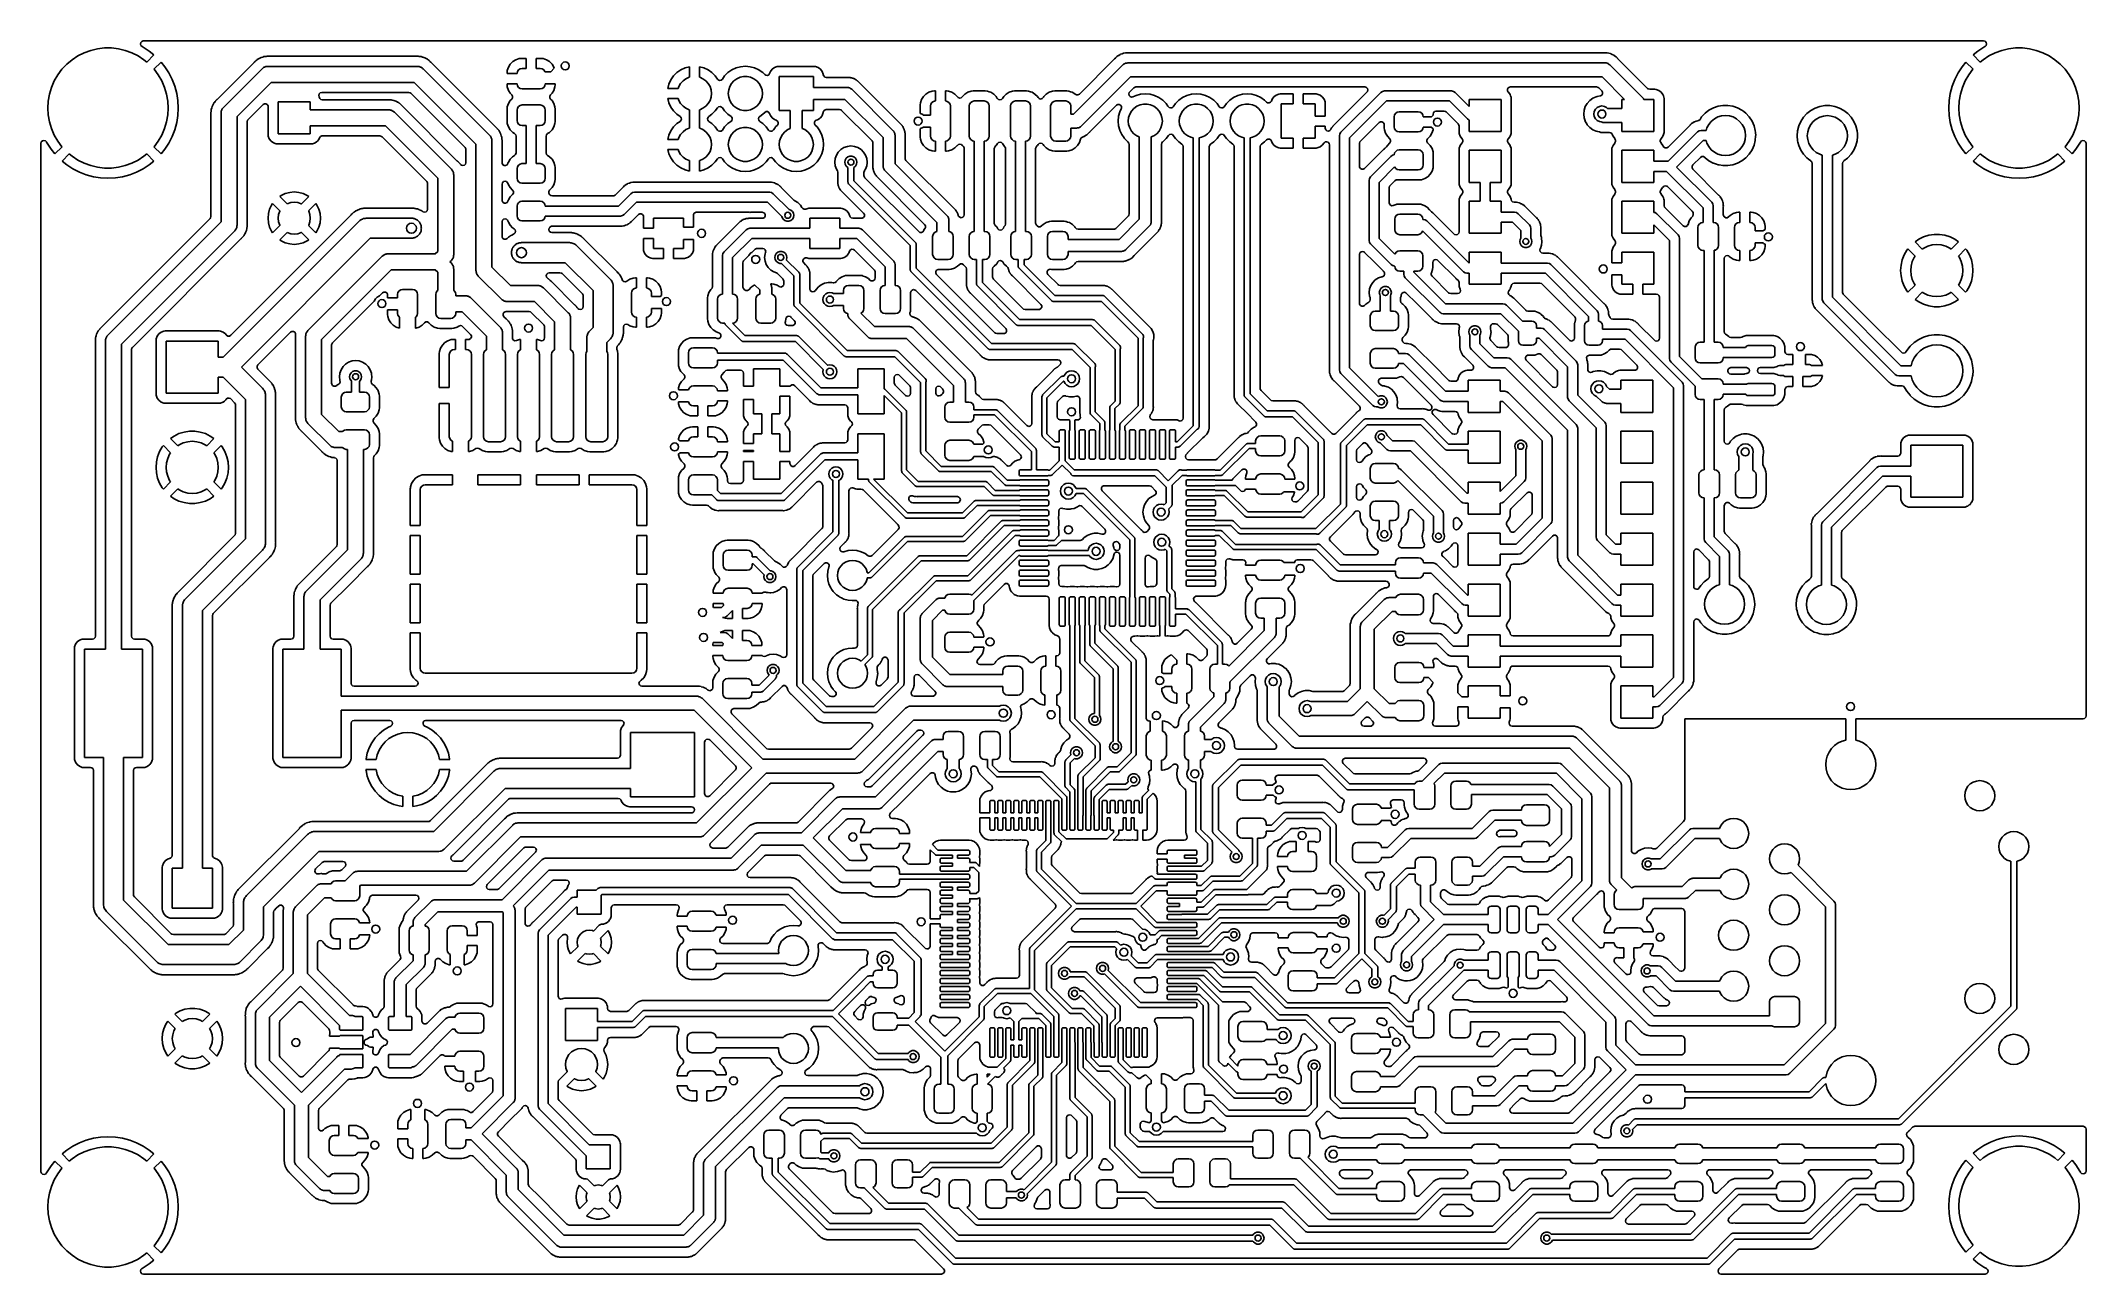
# Model space of a CAD drawing. Extents: x 44 to 146, y -87 to -25.
import ezdxf

# ---------------------------------------------------------------- set-up
doc = ezdxf.new("R2010")
doc.units = 0
doc.layers.add('BLACK', color=7, linetype='CONTINUOUS')

msp = doc.modelspace()

# ---------------------------------------------------------------- linework, layer by layer
at = {"layer": 'BLACK', "linetype": 'CONTINUOUS'}
for p, q in [((48.715332, -25.411299), (48.731368, -25.335856)), ((48.739166, -25.484652), (48.715332, -25.411299)), ((48.731368, -25.335856), (48.782976, -25.278538)), ((48.796484, -25.53626), (48.739166, -25.484652)), ((48.782976, -25.278538), (48.856329, -25.254704)), ((48.856329, -25.254704), (48.864128, -25.2545)), ((48.864128, -25.2545), (140.635872, -25.2545)), ((140.635872, -25.2545), (140.710372, -25.274462)), ((140.710372, -25.274462), (140.76491, -25.329)), ((140.76491, -25.478), (140.710372, -25.532538)), ((140.76491, -25.329), (140.784872, -25.4035)), ((140.784872, -25.4035), (140.76491, -25.478)), ((44.801867, -26.671637), (45.041275, -26.417879)), ((45.041275, -26.417879), (45.308524, -26.19363)), ((45.308524, -26.19363), (45.6, -26.001924)), ((45.6, -26.001924), (45.911761, -25.845352)), ((45.911761, -25.845352), (46.23959, -25.726031)), ((46.23959, -25.726031), (46.579055, -25.645577)), ((46.579055, -25.645577), (46.925566, -25.605076)), ((46.925566, -25.605076), (47.274434, -25.605076)), ((47.274434, -25.605076), (47.620945, -25.645577)), ((47.620945, -25.645577), (47.96041, -25.726031)), ((47.96041, -25.726031), (48.288239, -25.845352)), ((48.288239, -25.845352), (48.6, -26.001924)), ((48.6, -26.001924), (48.891476, -26.19363)), ((48.852388, -25.564744), (48.796484, -25.53626)), ((48.852408, -25.564755), (48.852388, -25.564744)), ((49.160071, -25.764554), (48.852408, -25.564755)), ((48.891476, -26.19363), (49.033577, -26.312867)), ((49.033577, -26.312867), (49.393149, -25.953297)), ((49.393149, -25.953297), (49.160071, -25.764554)), ((49.746701, -26.30685), (49.390259, -26.663291)), ((49.935445, -26.539928), (49.746701, -26.30685)), ((54.372047, -26.345651), (52.558454, -28.159245)), ((54.387226, -26.32788), (54.372047, -26.345651)), ((54.394308, -26.318133), (54.387226, -26.32788)), ((54.39431, -26.31813), (54.394308, -26.318133)), ((54.444216, -26.273194), (54.39431, -26.31813)), ((54.449866, -26.267832), (54.444216, -26.273194)), ((54.463822, -26.253877), (54.449866, -26.267832)), ((54.479148, -26.241466), (54.463822, -26.253877)), ((54.485075, -26.236404), (54.479148, -26.241466)), ((54.534983, -26.191467), (54.485075, -26.236404)), ((54.545427, -26.185437), (54.534983, -26.191467)), ((54.564678, -26.172205), (54.545427, -26.185437)), ((54.57404, -26.164624), (54.564678, -26.172205)), ((54.574055, -26.164614), (54.57404, -26.164624)), ((54.633907, -26.134117), (54.574055, -26.164614)), ((54.640757, -26.130398), (54.633907, -26.134117)), ((54.698915, -26.096821), (54.640757, -26.130398)), ((54.698922, -26.096818), (54.698915, -26.096821)), ((54.710378, -26.093096), (54.698922, -26.096818)), ((54.731969, -26.084153), (54.710378, -26.093096)), ((54.742712, -26.078679), (54.731969, -26.084153)), ((54.797938, -26.063881), (54.742712, -26.078679)), ((54.807586, -26.061296), (54.797938, -26.063881)), ((54.815056, -26.059083), (54.807586, -26.061296)), ((54.878945, -26.038325), (54.815056, -26.059083)), ((54.890933, -26.037065), (54.878945, -26.038325)), ((54.913907, -26.032807), (54.890933, -26.037065)), ((54.920083, -26.031153), (54.913907, -26.032807)), ((54.925554, -26.029687), (54.920083, -26.031153)), ((54.992646, -26.02617), (54.925554, -26.029687)), ((55.000413, -26.025558), (54.992646, -26.02617)), ((55.019998, -26.0235), (55.000413, -26.025558)), ((55.039716, -26.0235), (55.019998, -26.0235)), ((55.047512, -26.023296), (55.039716, -26.0235)), ((55.067352, -26.022256), (55.047512, -26.023296)), ((55.114588, -26.019781), (55.067352, -26.022256)), ((55.11459, -26.019781), (55.114588, -26.019781)), ((55.126491, -26.021666), (55.11459, -26.019781)), ((55.149797, -26.0235), (55.126491, -26.021666)), ((62.452203, -26.0235), (55.149797, -26.0235)), ((62.475509, -26.021666), (62.452203, -26.0235)), ((62.487408, -26.019781), (62.475509, -26.021666)), ((62.48741, -26.019781), (62.487408, -26.019781)), ((62.487411, -26.019781), (62.48741, -26.019781)), ((62.487412, -26.019781), (62.487411, -26.019781)), ((62.523383, -26.021666), (62.487412, -26.019781)), ((62.554489, -26.023296), (62.523383, -26.021666)), ((62.562285, -26.0235), (62.554489, -26.023296)), ((62.581992, -26.0235), (62.562285, -26.0235)), ((62.582001, -26.0235), (62.581992, -26.0235)), ((62.601587, -26.025558), (62.582001, -26.0235)), ((62.609354, -26.02617), (62.601587, -26.025558)), ((62.676446, -26.029687), (62.609354, -26.02617)), ((62.676455, -26.029688), (62.676446, -26.029687)), ((62.688086, -26.032805), (62.676455, -26.029688)), ((62.71107, -26.037065), (62.688086, -26.032805)), ((62.723049, -26.038324), (62.71107, -26.037065)), ((62.723055, -26.038325), (62.723049, -26.038324)), ((62.78694, -26.059082), (62.723055, -26.038325)), ((62.794415, -26.061296), (62.78694, -26.059082)), ((62.846757, -26.075322), (62.794415, -26.061296)), ((62.859288, -26.07868), (62.846757, -26.075322)), ((62.870025, -26.08415), (62.859288, -26.07868)), ((62.89162, -26.093096), (62.870025, -26.08415)), ((62.903075, -26.096818), (62.89162, -26.093096)), ((62.903084, -26.096821), (62.903075, -26.096818)), ((62.931913, -26.113465), (62.903084, -26.096821)), ((62.961256, -26.130406), (62.931913, -26.113465)), ((62.96811, -26.134127), (62.961256, -26.130406)), ((63.027944, -26.164614), (62.96811, -26.134127)), ((63.027945, -26.164615), (63.027944, -26.164614)), ((63.027949, -26.164617), (63.027945, -26.164615)), ((63.037311, -26.172198), (63.027949, -26.164617)), ((63.05658, -26.185442), (63.037311, -26.172198)), ((63.067015, -26.191466), (63.05658, -26.185442)), ((63.067016, -26.191467), (63.067015, -26.191466)), ((63.116938, -26.236416), (63.067016, -26.191467)), ((63.122862, -26.241475), (63.116938, -26.236416)), ((63.138168, -26.253871), (63.122862, -26.241475)), ((63.13818, -26.253881), (63.138168, -26.253871)), ((63.138187, -26.253888), (63.13818, -26.253881)), ((63.152116, -26.267817), (63.138187, -26.253888)), ((63.157774, -26.273186), (63.152116, -26.267817)), ((63.195161, -26.30685), (63.157774, -26.273186)), ((63.207688, -26.318129), (63.195161, -26.30685)), ((63.214772, -26.32788), (63.207688, -26.318129)), ((63.229952, -26.345653), (63.214772, -26.32788)), ((63.771799, -26.8875), (63.229952, -26.345653)), ((67.15768, -26.406659), (67.065642, -26.555878)), ((67.281659, -26.28268), (67.15768, -26.406659)), ((67.430878, -26.190642), (67.281659, -26.28268)), ((67.597303, -26.135494), (67.430878, -26.190642)), ((67.700026, -26.125), (67.597303, -26.135494)), ((67.95, -26.125), (67.700026, -26.125)), ((67.95, -26.625), (67.95, -26.125)), ((68.699989, -26.125), (68.45, -26.125)), ((68.45, -26.125), (68.45, -26.625)), ((68.802688, -26.135492), (68.699989, -26.125)), ((68.802697, -26.135494), (68.802688, -26.135492)), ((68.969121, -26.190642), (68.802697, -26.135494)), ((69.11834, -26.28268), (68.969121, -26.190642)), ((69.242319, -26.406659), (69.11834, -26.28268)), ((69.334357, -26.555878), (69.242319, -26.406659)), ((95.255026, -28.9), (97.702513, -26.452512)), ((97.281415, -26.165794), (95.539648, -27.907562)), ((97.292633, -26.15222), (97.281415, -26.165794)), ((97.292732, -26.152304), (97.292633, -26.15222)), ((97.297955, -26.146154), (97.292732, -26.152304)), ((97.355272, -26.09186), (97.297955, -26.146154)), ((97.35816, -26.089049), (97.355272, -26.09186)), ((97.414013, -26.033197), (97.35816, -26.089049)), ((97.420305, -26.02814), (97.414013, -26.033197)), ((97.425753, -26.023718), (97.420225, -26.02804)), ((97.420225, -26.02804), (97.420305, -26.02814)), ((97.425831, -26.02382), (97.425753, -26.023718)), ((97.432262, -26.018931), (97.425831, -26.02382)), ((97.499921, -25.978221), (97.432262, -26.018931)), ((97.503348, -25.976095), (97.499921, -25.978221)), ((97.569881, -25.933568), (97.503348, -25.976095)), ((97.577122, -25.929977), (97.569881, -25.933568)), ((97.583398, -25.926828), (97.577065, -25.929863)), ((97.577065, -25.929863), (97.577122, -25.929977)), ((97.583453, -25.926946), (97.583398, -25.926828)), ((97.590787, -25.923552), (97.583453, -25.926946)), ((97.665601, -25.898343), (97.590787, -25.923552)), ((97.669401, -25.897005), (97.665601, -25.898343)), ((97.743529, -25.869773), (97.669401, -25.897005)), ((97.702513, -26.452512), (97.730118, -26.429132)), ((97.730118, -26.429132), (97.735026, -26.423801)), ((97.735026, -26.423801), (97.738868, -26.421721)), ((97.738868, -26.421721), (97.746624, -26.415153)), ((97.751372, -25.867823), (97.743529, -25.869773)), ((97.746624, -26.415153), (97.791964, -26.392987)), ((97.758172, -25.866097), (97.751341, -25.867698)), ((97.751341, -25.867698), (97.751372, -25.867823)), ((97.7582, -25.866223), (97.758172, -25.866097)), ((97.766087, -25.864486), (97.7582, -25.866223)), ((97.76609, -25.864486), (97.766087, -25.864486)), ((97.766092, -25.864485), (97.76609, -25.864486)), ((97.766096, -25.864485), (97.766092, -25.864485)), ((97.844625, -25.855943), (97.766096, -25.864485)), ((97.791964, -26.392987), (97.836355, -26.368964)), ((97.836355, -26.368964), (97.843565, -26.36776)), ((97.843565, -26.36776), (97.850133, -26.36455)), ((97.848625, -25.855453), (97.844625, -25.855943)), ((97.92683, -25.844798), (97.848625, -25.855453)), ((97.850133, -26.36455), (97.900221, -26.358306)), ((97.900221, -26.358306), (97.95, -26.35)), ((97.974181, -25.848654), (97.92683, -25.844798)), ((97.95, -26.35), (121.75, -26.35)), ((97.978523, -25.849008), (97.974181, -25.848654)), ((97.990616, -25.8495), (97.978523, -25.849008)), ((121.654972, -25.8495), (97.990616, -25.8495)), ((121.672504, -25.847833), (121.654972, -25.8495)), ((121.672515, -25.847963), (121.672504, -25.847833)), ((121.680573, -25.847306), (121.672515, -25.847963)), ((121.7595, -25.849445), (121.680573, -25.847306)), ((121.75, -26.35), (121.78605, -26.352987)), ((121.763535, -25.8495), (121.7595, -25.849445)), ((121.842496, -25.8495), (121.763535, -25.8495)), ((121.78605, -26.352987), (121.793293, -26.352688)), ((121.793293, -26.352688), (121.79748, -26.353934)), ((121.79748, -26.353934), (121.807608, -26.354774)), ((121.807608, -26.354774), (121.855339, -26.37116)), ((121.842497, -25.8495), (121.842496, -25.8495)), ((121.850525, -25.850373), (121.842497, -25.8495)), ((121.850538, -25.850244), (121.850525, -25.850373)), ((121.857512, -25.851098), (121.850538, -25.850244)), ((121.855339, -26.37116), (121.903719, -26.385563)), ((121.857495, -25.851226), (121.857512, -25.851098)), ((121.865499, -25.852316), (121.857495, -25.851226)), ((121.942143, -25.871377), (121.865499, -25.852316)), ((121.903719, -26.385563), (121.909667, -26.38981)), ((121.909667, -26.38981), (121.916582, -26.392184)), ((121.916582, -26.392184), (121.95642, -26.423191)), ((121.946071, -25.872297), (121.942143, -25.871377)), ((122.023163, -25.889266), (121.946071, -25.872297)), ((121.95642, -26.423191), (121.997487, -26.452513)), ((121.997487, -26.452513), (123.644488, -28.099513)), ((122.030818, -25.891846), (122.023163, -25.889266)), ((122.030859, -25.891723), (122.030818, -25.891846)), ((122.037486, -25.894056), (122.030859, -25.891723)), ((122.037441, -25.894179), (122.037486, -25.894056)), ((122.045021, -25.896963), (122.037441, -25.894179)), ((122.115778, -25.932054), (122.045021, -25.896963)), ((122.119414, -25.933796), (122.115778, -25.932054)), ((122.19106, -25.966943), (122.119414, -25.933796)), ((122.197985, -25.97111), (122.19106, -25.966943)), ((122.198052, -25.970998), (122.197985, -25.97111)), ((122.204013, -25.974695), (122.198052, -25.970998)), ((122.203944, -25.974805), (122.204013, -25.974695)), ((122.21075, -25.979155), (122.203944, -25.974805)), ((122.210753, -25.979157), (122.21075, -25.979155)), ((122.210754, -25.979158), (122.210753, -25.979157)), ((122.272376, -26.028691), (122.210754, -25.979158)), ((122.275474, -26.031112), (122.272376, -26.028691)), ((122.305497, -26.053936), (122.275474, -26.031112)), ((122.338332, -26.078895), (122.305497, -26.053936)), ((122.338334, -26.078898), (122.338332, -26.078895)), ((122.338337, -26.0789), (122.338334, -26.078898)), ((122.371919, -26.118436), (122.338337, -26.0789)), ((122.380111, -26.127322), (122.371919, -26.118436)), ((123.876648, -27.623859), (122.380111, -26.127322)), ((139.753297, -26.30685), (139.564554, -26.539928)), ((140.109739, -26.663292), (139.753297, -26.30685)), ((140.339928, -25.764554), (140.10685, -25.953297)), ((140.10685, -25.953297), (140.466421, -26.312868)), ((140.647592, -25.564755), (140.339928, -25.764554)), ((140.466421, -26.312868), (140.608524, -26.19363)), ((140.608524, -26.19363), (140.9, -26.001924)), ((140.647605, -25.564748), (140.647592, -25.564755)), ((140.703517, -25.53626), (140.647605, -25.564748)), ((140.710372, -25.532538), (140.703517, -25.53626)), ((140.9, -26.001924), (141.211761, -25.845352)), ((141.211761, -25.845352), (141.53959, -25.726031)), ((141.53959, -25.726031), (141.879055, -25.645577)), ((141.879055, -25.645577), (142.225566, -25.605076)), ((142.225566, -25.605076), (142.574434, -25.605076)), ((142.574434, -25.605076), (142.920945, -25.645577)), ((142.920945, -25.645577), (143.26041, -25.726031)), ((143.26041, -25.726031), (143.588239, -25.845352)), ((143.588239, -25.845352), (143.9, -26.001924)), ((143.9, -26.001924), (144.191476, -26.19363)), ((144.191476, -26.19363), (144.458725, -26.417879)), ((144.458725, -26.417879), (144.698133, -26.671637)), ((44.280922, -27.57394), (44.419102, -27.253602)), ((44.419102, -27.253602), (44.593537, -26.951473)), ((44.593537, -26.951473), (44.801867, -26.671637)), ((49.390259, -26.663291), (49.398133, -26.671637)), ((49.398133, -26.671637), (49.606463, -26.951473)), ((49.606463, -26.951473), (49.780898, -27.253602)), ((49.780898, -27.253602), (49.919078, -27.57394)), ((50.135244, -26.847592), (49.935445, -26.539928)), ((50.135251, -26.847605), (50.135244, -26.847592)), ((50.3018, -27.174476), (50.135251, -26.847605)), ((50.43326, -27.51694), (50.3018, -27.174476)), ((50.433267, -27.51696), (50.43326, -27.51694)), ((50.528212, -27.8713), (50.433267, -27.51696)), ((52.853957, -28.571557), (54.784357, -26.641157)), ((55.232886, -27.324), (53.5368, -29.020086)), ((54.784357, -26.641157), (54.809826, -26.622652)), ((54.809826, -26.622652), (54.832086, -26.600393)), ((54.832086, -26.600393), (54.860135, -26.586101)), ((54.860135, -26.586101), (54.885604, -26.567597)), ((54.885604, -26.567597), (54.915543, -26.557868)), ((54.915543, -26.557868), (54.943593, -26.543577)), ((54.943593, -26.543577), (54.974684, -26.538652)), ((54.974684, -26.538652), (55.004626, -26.528924)), ((55.004626, -26.528924), (55.03611, -26.528924)), ((55.03611, -26.528924), (55.0672, -26.524)), ((55.0672, -26.524), (62.5348, -26.524)), ((62.369114, -27.324), (55.232886, -27.324)), ((65.45, -30.404886), (62.369114, -27.324)), ((62.5348, -26.524), (62.565896, -26.528925)), ((62.565896, -26.528925), (62.597374, -26.528925)), ((62.597374, -26.528925), (62.627311, -26.538651)), ((62.627311, -26.538651), (62.658407, -26.543577)), ((62.658407, -26.543577), (62.686457, -26.557869)), ((62.686457, -26.557869), (62.716396, -26.567597)), ((62.716396, -26.567597), (62.741864, -26.586101)), ((62.741864, -26.586101), (62.769914, -26.600393)), ((62.769914, -26.600393), (62.792173, -26.622652)), ((62.792173, -26.622652), (62.817643, -26.641157)), ((62.817643, -26.641157), (66.132843, -29.956357)), ((66.428347, -29.544047), (63.771799, -26.8875)), ((67.010492, -26.722311), (67, -26.82501)), ((67, -26.82501), (67, -26.8875)), ((67, -26.8875), (67.5, -26.8875)), ((67.5, -27.3875), (67.000001, -27.3875)), ((67.000001, -27.3875), (67.000001, -27.449973)), ((67.000001, -27.449973), (67.010494, -27.552696)), ((67.010494, -26.722302), (67.010492, -26.722311)), ((67.065642, -26.555878), (67.010494, -26.722302)), ((67.5, -26.875), (67.51903, -26.779329)), ((67.5, -26.8875), (67.5, -26.875)), ((67.5, -27.4), (67.5, -27.3875)), ((67.51903, -27.495671), (67.5, -27.4)), ((67.51903, -26.779329), (67.573223, -26.698223)), ((67.573223, -27.576777), (67.51903, -27.495671)), ((67.573223, -26.698223), (67.654329, -26.64403)), ((67.654329, -26.64403), (67.75, -26.625)), ((67.75, -26.625), (67.95, -26.625)), ((68.45, -26.625), (68.65, -26.625)), ((68.65, -26.625), (68.745671, -26.64403)), ((68.745671, -26.64403), (68.826777, -26.698223)), ((68.826777, -26.698223), (68.88097, -26.779329)), ((68.88097, -27.495671), (68.826777, -27.576777)), ((68.88097, -26.779329), (68.885082, -26.8)), ((68.9, -27.4), (68.88097, -27.495671)), ((68.885082, -26.8), (69.175736, -26.8)), ((69.3, -27.4), (68.9, -27.4)), ((69.175736, -26.8), (69.355637, -26.620098)), ((69.334064, -27.393632), (69.3, -27.4)), ((69.368685, -27.392032), (69.334064, -27.393632)), ((69.355637, -26.620098), (69.334357, -26.555878)), ((69.378949, -27.3875), (69.368685, -27.392032)), ((69.4, -27.3875), (69.378949, -27.3875)), ((69.389507, -27.552688), (69.399999, -27.449989)), ((69.399999, -27.449989), (69.4, -27.449979)), ((69.4, -27.449979), (69.4, -27.3875)), ((75.071568, -27.411512), (75.014364, -27.624999)), ((75.171402, -27.197419), (75.071568, -27.411512)), ((75.306891, -27.00392), (75.171402, -27.197419)), ((75.47392, -26.836891), (75.306891, -27.00392)), ((75.667419, -26.701402), (75.47392, -26.836891)), ((75.537383, -27.625), (75.568486, -27.529274)), ((75.568486, -27.529274), (75.657336, -27.375383)), ((75.657336, -27.375383), (75.776239, -27.243327)), ((75.881512, -26.601568), (75.667419, -26.701402)), ((75.776239, -27.243327), (75.92, -27.138878)), ((76.094999, -26.544364), (75.881512, -26.601568)), ((75.92, -27.138878), (76.082336, -27.066602)), ((76.082336, -27.066602), (76.095, -27.06391)), ((76.095, -26.544364), (76.094999, -26.544364)), ((76.095, -27.06391), (76.095, -26.544364)), ((76.808489, -26.601568), (76.595, -26.544364)), ((76.595, -26.544364), (76.595, -27.06391)), ((76.595, -27.06391), (76.607664, -27.066602)), ((76.607664, -27.066602), (76.77, -27.138878)), ((76.77, -27.138878), (76.913761, -27.243327)), ((76.808491, -26.601569), (76.808489, -26.601568)), ((77.022579, -26.7014), (76.808491, -26.601569)), ((76.913761, -27.243327), (77.032664, -27.375383)), ((77.022588, -26.701406), (77.022579, -26.7014)), ((77.216076, -26.836888), (77.022588, -26.701406)), ((77.032664, -27.375383), (77.121514, -27.529274)), ((77.121514, -27.529274), (77.176425, -27.698275)), ((77.383108, -27.00392), (77.216076, -26.836888)), ((77.49264, -27.160348), (77.383108, -27.00392)), ((77.529231, -27.196938), (77.49264, -27.160348)), ((77.601707, -27.223318), (77.529231, -27.196938)), ((77.677664, -27.209925), (77.601707, -27.223318)), ((77.736747, -27.160348), (77.677664, -27.209925)), ((77.846503, -27.0036), (77.736747, -27.160348)), ((78.013596, -26.836507), (77.846503, -27.0036)), ((78.207168, -26.700967), (78.013596, -26.836507)), ((78.053575, -27.698275), (78.108486, -27.529274)), ((78.108486, -27.529274), (78.197336, -27.375383)), ((78.197336, -27.375383), (78.316239, -27.243327)), ((78.207171, -26.700965), (78.207168, -26.700966)), ((78.207168, -26.700966), (78.207168, -26.700967)), ((78.421337, -26.601097), (78.207171, -26.700965)), ((78.316239, -27.243327), (78.46, -27.138878)), ((78.421339, -26.601096), (78.421337, -26.601097)), ((78.42134, -26.601096), (78.421339, -26.601096)), ((78.64959, -26.539937), (78.42134, -26.601096)), ((78.46, -27.138878), (78.622336, -27.066602)), ((78.622336, -27.066602), (78.796151, -27.029656)), ((78.885, -26.519341), (78.64959, -26.539937)), ((78.796151, -27.029656), (78.973849, -27.029656)), ((79.120409, -26.539937), (78.885, -26.519341)), ((78.973849, -27.029656), (79.147664, -27.066602)), ((79.348661, -26.601096), (79.120409, -26.539937)), ((79.147664, -27.066602), (79.31, -27.138878)), ((79.31, -27.138878), (79.453761, -27.243327)), ((79.348663, -26.601097), (79.348661, -26.601096)), ((79.56283, -26.700965), (79.348663, -26.601097)), ((79.453761, -27.243327), (79.572664, -27.375383)), ((79.679517, -26.78267), (79.56283, -26.700965)), ((79.572664, -27.375383), (79.661514, -27.529274)), ((79.661514, -27.529274), (79.716425, -27.698275)), ((79.756402, -26.836506), (79.679517, -26.78267)), ((79.850819, -26.930923), (79.756402, -26.836506)), ((79.904108, -26.96517), (79.850819, -26.930923)), ((79.980887, -26.972501), (79.904108, -26.96517)), ((80.051045, -26.940461), (79.980887, -26.972501)), ((80.095784, -26.877634), (80.051045, -26.940461)), ((80.131203, -26.782668), (80.095784, -26.877634)), ((80.131204, -26.782666), (80.131203, -26.782668)), ((80.217452, -26.667455), (80.131204, -26.782666)), ((80.217455, -26.667452), (80.217452, -26.667455)), ((80.332666, -26.581204), (80.217455, -26.667452)), ((80.33267, -26.581202), (80.332666, -26.581204)), ((80.467515, -26.530909), (80.33267, -26.581202)), ((80.467521, -26.530908), (80.467515, -26.530909)), ((80.527111, -26.524502), (80.467521, -26.530908)), ((80.527136, -26.5245), (80.527111, -26.524502)), ((82.322876, -26.5245), (80.527136, -26.5245)), ((80.575, -28.725), (80.575, -27.025)), ((80.575, -27.025), (82.275, -27.025)), ((82.275, -27.025), (82.275, -27.575)), ((82.382482, -26.530908), (82.322876, -26.5245)), ((82.517329, -26.581202), (82.382482, -26.530908)), ((82.517333, -26.581204), (82.517329, -26.581202)), ((82.632544, -26.667452), (82.517333, -26.581204)), ((82.632547, -26.667455), (82.632544, -26.667452)), ((82.718795, -26.782666), (82.632547, -26.667455)), ((82.718797, -26.78267), (82.718795, -26.782666)), ((82.76909, -26.917514), (82.718797, -26.78267)), ((82.769091, -26.917517), (82.76909, -26.917514)), ((82.771661, -26.941428), (82.769091, -26.917517)), ((82.790769, -27), (82.771661, -26.941428)), ((82.845307, -27.054538), (82.790769, -27)), ((82.919807, -27.0745), (82.845307, -27.054538)), ((84.019954, -27.0745), (82.919807, -27.0745)), ((84.065194, -27.0745), (84.019954, -27.0745)), ((84.065201, -27.0745), (84.065194, -27.0745)), ((84.101147, -27.082704), (84.065201, -27.0745)), ((84.11761, -27.085502), (84.101147, -27.082704)), ((84.147015, -27.088816), (84.11761, -27.085502)), ((84.154255, -27.089632), (84.147015, -27.088816)), ((84.178833, -27.098232), (84.154255, -27.089632)), ((84.189054, -27.101808), (84.178833, -27.098232)), ((84.205102, -27.106431), (84.189054, -27.101808)), ((84.241058, -27.114638), (84.205102, -27.106431)), ((84.274284, -27.130639), (84.241058, -27.114638)), ((84.289712, -27.13703), (84.274284, -27.130639)), ((84.324522, -27.149211), (84.289712, -27.13703)), ((84.342246, -27.160348), (84.324522, -27.149211)), ((84.355739, -27.168826), (84.342246, -27.160348)), ((84.37036, -27.176907), (84.355739, -27.168826)), ((84.383434, -27.183203), (84.37036, -27.176907)), ((84.403587, -27.192909), (84.383434, -27.183203)), ((84.403588, -27.19291), (84.403587, -27.192909)), ((84.403592, -27.192912), (84.403588, -27.19291)), ((84.432413, -27.215896), (84.403592, -27.192912)), ((84.446038, -27.225564), (84.432413, -27.215896)), ((84.467839, -27.239263), (84.446038, -27.225564)), ((84.477262, -27.245184), (84.467839, -27.239263)), ((84.509252, -27.277174), (84.477262, -27.245184)), ((86.232078, -29), (84.509252, -27.277174)), ((98.094975, -27.05), (95.647487, -29.497487)), ((121.605026, -27.05), (98.094975, -27.05)), ((122.723025, -28.168), (121.605026, -27.05)), ((139.066732, -27.51696), (138.971787, -27.8713)), ((139.066739, -27.51694), (139.066732, -27.51696)), ((139.198199, -27.174476), (139.066739, -27.51694)), ((139.364748, -26.847605), (139.198199, -27.174476)), ((139.364755, -26.847592), (139.364748, -26.847605)), ((139.564554, -26.539928), (139.364755, -26.847592)), ((139.580922, -27.57394), (139.719102, -27.253602)), ((139.719102, -27.253602), (139.893537, -26.951473)), ((139.893537, -26.951473), (140.101867, -26.671637)), ((140.101867, -26.671637), (140.109739, -26.663292)), ((144.698133, -26.671637), (144.906463, -26.951473)), ((144.906463, -26.951473), (145.080898, -27.253602)), ((145.080898, -27.253602), (145.219078, -27.57394)), ((44.1, -28.6), (44.120285, -28.251721)), ((44.120285, -28.251721), (44.180865, -27.908152)), ((44.180865, -27.908152), (44.280922, -27.57394)), ((49.919078, -27.57394), (50.019135, -27.908152)), ((50.019135, -27.908152), (50.079715, -28.251721)), ((50.079715, -28.251721), (50.1, -28.6)), ((50.528213, -27.871303), (50.528212, -27.8713)), ((50.585603, -28.233653), (50.528213, -27.871303)), ((50.604802, -28.6), (50.585603, -28.233653)), ((52.291481, -28.529909), (52.274095, -28.594788)), ((52.296953, -28.519169), (52.291481, -28.529909)), ((52.305896, -28.497578), (52.296953, -28.519169)), ((52.309618, -28.486122), (52.305896, -28.497578)), ((52.309621, -28.486115), (52.309618, -28.486122)), ((52.343198, -28.427957), (52.309621, -28.486115)), ((52.346918, -28.421106), (52.343198, -28.427957)), ((52.377418, -28.361247), (52.346918, -28.421106)), ((52.385003, -28.351881), (52.377418, -28.361247)), ((52.398235, -28.332629), (52.385003, -28.351881)), ((52.404261, -28.322192), (52.398235, -28.332629)), ((52.404267, -28.322184), (52.404261, -28.322192)), ((52.449223, -28.272253), (52.404267, -28.322184)), ((52.45428, -28.266331), (52.449223, -28.272253)), ((52.466675, -28.251025), (52.45428, -28.266331)), ((52.466679, -28.25102), (52.466675, -28.251025)), ((52.480623, -28.237076), (52.466679, -28.25102)), ((52.485985, -28.231426), (52.480623, -28.237076)), ((52.53093, -28.18151), (52.485985, -28.231426)), ((52.530933, -28.181508), (52.53093, -28.18151)), ((52.540685, -28.174422), (52.530933, -28.181508)), ((52.558454, -28.159245), (52.540685, -28.174422)), ((54.456126, -28.808573), (54.833143, -28.431555)), ((54.833143, -28.431555), (54.899936, -28.392993)), ((54.899936, -28.392993), (54.977064, -28.392993)), ((54.977064, -28.392993), (55.043859, -28.431557)), ((55.043859, -28.431557), (55.082423, -28.498352)), ((55.082423, -28.498352), (55.0875, -28.536916)), ((55.0875, -28.536916), (55.0875, -29.941212)), ((55.588, -29.893349), (55.588, -28.293349)), ((55.588, -28.293349), (57.188, -28.293349)), ((57.188, -28.293349), (57.188, -28.693349)), ((57.610276, -27.969958), (57.632004, -27.895954)), ((57.628462, -28.044912), (57.610276, -27.969958)), ((57.631796, -28.051018), (57.628462, -28.044912)), ((57.648543, -28.095918), (57.631796, -28.051018)), ((57.632004, -27.895954), (57.687822, -27.842728)), ((57.659111, -28.118349), (57.648543, -28.095918)), ((57.713649, -28.172887), (57.659111, -28.118349)), ((57.687822, -27.842728), (57.759234, -27.8245)), ((57.788149, -28.192849), (57.713649, -28.172887)), ((57.759234, -27.8245), (62.100083, -27.8245)), ((61.014752, -28.192849), (57.788149, -28.192849)), ((61.038058, -28.191015), (61.014752, -28.192849)), ((61.049957, -28.18913), (61.038058, -28.191015)), ((61.049959, -28.18913), (61.049957, -28.18913)), ((61.04996, -28.18913), (61.049959, -28.18913)), ((61.049961, -28.18913), (61.04996, -28.18913)), ((61.085932, -28.191015), (61.049961, -28.18913)), ((61.117038, -28.192645), (61.085932, -28.191015)), ((61.124834, -28.192849), (61.117038, -28.192645)), ((61.144541, -28.192849), (61.124834, -28.192849)), ((61.14455, -28.192849), (61.144541, -28.192849)), ((61.164136, -28.194907), (61.14455, -28.192849)), ((61.171903, -28.195519), (61.164136, -28.194907)), ((61.238995, -28.199036), (61.171903, -28.195519)), ((61.239004, -28.199037), (61.238995, -28.199036)), ((61.250635, -28.202154), (61.239004, -28.199037)), ((61.273619, -28.206414), (61.250635, -28.202154)), ((61.285598, -28.207673), (61.273619, -28.206414)), ((61.285604, -28.207674), (61.285598, -28.207673)), ((61.349489, -28.228431), (61.285604, -28.207674)), ((61.356964, -28.230645), (61.349489, -28.228431)), ((61.409306, -28.244671), (61.356964, -28.230645)), ((61.421837, -28.248029), (61.409306, -28.244671)), ((61.432574, -28.253499), (61.421837, -28.248029)), ((61.454169, -28.262445), (61.432574, -28.253499)), ((61.46563, -28.266169), (61.454169, -28.262445)), ((61.465633, -28.26617), (61.46563, -28.266169)), ((61.494462, -28.282814), (61.465633, -28.26617)), ((61.523805, -28.299755), (61.494462, -28.282814)), ((61.530659, -28.303476), (61.523805, -28.299755)), ((61.590493, -28.333963), (61.530659, -28.303476)), ((61.590494, -28.333964), (61.590493, -28.333963)), ((61.590498, -28.333966), (61.590494, -28.333964)), ((61.59986, -28.341547), (61.590498, -28.333966)), ((61.619129, -28.354791), (61.59986, -28.341547)), ((61.629564, -28.360815), (61.619129, -28.354791)), ((61.629565, -28.360816), (61.629564, -28.360815)), ((61.679487, -28.405765), (61.629565, -28.360816)), ((61.685411, -28.410824), (61.679487, -28.405765)), ((61.700717, -28.42322), (61.685411, -28.410824)), ((61.700729, -28.42323), (61.700717, -28.42322)), ((61.700736, -28.423237), (61.700729, -28.42323)), ((61.714665, -28.437166), (61.700736, -28.423237)), ((61.720323, -28.442535), (61.714665, -28.437166)), ((61.768724, -28.486116), (61.720323, -28.442535)), ((61.770237, -28.487478), (61.768724, -28.486116)), ((61.777322, -28.49723), (61.770237, -28.487478)), ((61.792501, -28.515002), (61.777322, -28.49723)), ((64.520343, -31.242844), (61.792501, -28.515002)), ((62.100083, -27.8245), (62.174583, -27.844462)), ((62.174583, -27.844462), (62.205442, -27.868141)), ((62.205442, -27.868141), (64.905859, -30.568558)), ((67.010001, -28.547201), (67.007518, -28.571503)), ((67.065186, -28.380666), (67.010001, -28.547201)), ((67.010494, -27.552696), (67.065642, -27.719121)), ((67.157288, -28.231343), (67.065186, -28.380666)), ((67.065642, -27.719121), (67.15768, -27.86834)), ((67.233627, -28.155005), (67.157288, -28.231343)), ((67.15768, -27.86834), (67.233627, -27.944287)), ((67.233627, -27.944287), (67.272191, -28.011082)), ((67.272191, -28.08821), (67.233627, -28.155005)), ((67.272191, -28.011082), (67.272191, -28.08821)), ((67.51903, -28.604329), (67.573223, -28.523223)), ((67.654329, -27.63097), (67.573223, -27.576777)), ((67.573223, -28.523223), (67.654329, -28.46903)), ((67.75, -27.65), (67.654329, -27.63097)), ((67.654329, -28.46903), (67.75, -28.45)), ((68.65, -27.65), (67.75, -27.65)), ((67.75, -28.45), (68.65, -28.45)), ((68.745671, -27.63097), (68.65, -27.65)), ((68.65, -28.45), (68.745671, -28.46903)), ((68.826777, -27.576777), (68.745671, -27.63097)), ((68.745671, -28.46903), (68.826777, -28.523223)), ((68.826777, -28.523223), (68.88097, -28.604329)), ((69.127809, -28.011082), (69.166373, -27.944287)), ((69.127809, -28.08821), (69.127809, -28.011082)), ((69.166373, -28.155005), (69.127809, -28.08821)), ((69.166373, -27.944287), (69.242319, -27.86834)), ((69.242712, -28.231344), (69.166373, -28.155005)), ((69.242319, -27.86834), (69.334357, -27.719121)), ((69.334814, -28.380666), (69.242712, -28.231344)), ((69.334357, -27.719121), (69.389505, -27.552697)), ((69.389999, -28.547203), (69.334814, -28.380666)), ((69.389505, -27.552697), (69.389507, -27.552688)), ((69.400499, -28.649992), (69.389999, -28.547203)), ((75.014364, -27.624999), (75.014364, -27.625)), ((75.014364, -27.625), (75.537383, -27.625)), ((75.014364, -28.125), (75.071568, -28.338489)), ((75.537383, -28.125), (75.014364, -28.125)), ((75.071568, -28.338489), (75.071569, -28.338491)), ((75.071569, -28.338491), (75.1714, -28.552579)), ((75.1714, -28.552579), (75.171406, -28.552588)), ((75.171406, -28.552588), (75.306888, -28.746076)), ((75.568486, -28.220726), (75.537383, -28.125)), ((75.657336, -28.374617), (75.568486, -28.220726)), ((75.776239, -28.506673), (75.657336, -28.374617)), ((75.92, -28.611122), (75.776239, -28.506673)), ((76.913761, -28.506673), (76.77, -28.611122)), ((77.032664, -28.374617), (76.913761, -28.506673)), ((77.121514, -28.220726), (77.032664, -28.374617)), ((77.176425, -28.051725), (77.121514, -28.220726)), ((77.176425, -27.698275), (77.195, -27.875)), ((77.195, -27.875), (77.176425, -28.051725)), ((77.49264, -28.589652), (77.551724, -28.540075)), ((77.551724, -28.540075), (77.62768, -28.526682)), ((77.62768, -28.526682), (77.700157, -28.553061)), ((77.700157, -28.553061), (77.736747, -28.589652)), ((78.035, -27.875), (78.053575, -27.698275)), ((78.053575, -28.051725), (78.035, -27.875)), ((78.108486, -28.220726), (78.053575, -28.051725)), ((78.197336, -28.374617), (78.108486, -28.220726)), ((78.316239, -28.506673), (78.197336, -28.374617)), ((78.46, -28.611122), (78.316239, -28.506673)), ((79.453761, -28.506673), (79.31, -28.611122)), ((79.572664, -28.374617), (79.453761, -28.506673)), ((79.661514, -28.220726), (79.572664, -28.374617)), ((79.716425, -28.051725), (79.661514, -28.220726)), ((79.716425, -27.698275), (79.735, -27.875)), ((79.735, -27.875), (79.716425, -28.051725)), ((82.275, -27.575), (83.975, -27.575)), ((83.850736, -28.175), (82.275, -28.175)), ((82.275, -28.175), (82.275, -28.725)), ((85.75, -30.074264), (83.850736, -28.175)), ((83.975, -27.575), (83.984703, -27.575899)), ((83.984703, -27.575899), (83.988855, -27.57532)), ((83.988855, -27.57532), (83.995617, -27.57691)), ((83.995617, -27.57691), (84.030125, -27.580108)), ((84.030125, -27.580108), (84.062441, -27.592627)), ((84.062441, -27.592627), (84.096177, -27.600562)), ((84.096177, -27.600562), (84.113429, -27.61238)), ((84.113429, -27.61238), (84.13293, -27.619935)), ((84.13293, -27.619935), (84.15854, -27.643282)), ((84.15854, -27.643282), (84.187132, -27.662868)), ((84.187132, -27.662868), (86.262132, -29.737868)), ((87.620492, -28.347311), (87.61, -28.45001)), ((87.61, -28.45001), (87.61, -28.867421)), ((87.620494, -28.347302), (87.620492, -28.347311)), ((87.675642, -28.180878), (87.620494, -28.347302)), ((87.76768, -28.031659), (87.675642, -28.180878)), ((87.891659, -27.90768), (87.76768, -28.031659)), ((88.040878, -27.815642), (87.891659, -27.90768)), ((88.207303, -27.760494), (88.040878, -27.815642)), ((88.11, -28.5), (88.12903, -28.404329)), ((88.11, -28.95), (88.11, -28.5)), ((88.12903, -28.404329), (88.183223, -28.323223)), ((88.183223, -28.323223), (88.264329, -28.26903)), ((88.310025, -27.75), (88.207303, -27.760494)), ((88.264329, -28.26903), (88.36, -28.25)), ((88.36, -27.75), (88.310025, -27.75)), ((88.36, -28.25), (88.36, -27.75)), ((88.909989, -27.75), (88.86, -27.75)), ((88.86, -27.75), (88.86, -28.25)), ((88.86, -28.25), (88.955671, -28.26903)), ((89.012688, -27.760492), (88.909989, -27.75)), ((88.955671, -28.26903), (89.036777, -28.323223)), ((89.012697, -27.760494), (89.012688, -27.760492)), ((89.179121, -27.815642), (89.012697, -27.760494)), ((89.036777, -28.323223), (89.09097, -28.404329)), ((89.09097, -28.404329), (89.11, -28.5)), ((89.11, -28.5), (89.11, -30)), ((89.32834, -27.90768), (89.179121, -27.815642)), ((89.452322, -28.031662), (89.32834, -27.90768)), ((89.452889, -28.032582), (89.452322, -28.031662)), ((89.453653, -28.033347), (89.452889, -28.032582)), ((89.457706, -28.038471), (89.453653, -28.033347)), ((89.458304, -28.037997), (89.457706, -28.038471)), ((89.501474, -28.081172), (89.458304, -28.037997)), ((89.57536, -28.103299), (89.501474, -28.081172)), ((89.65041, -28.085518), (89.57536, -28.103299)), ((89.701209, -28.037599), (89.65041, -28.085518)), ((89.701906, -28.03815), (89.701209, -28.037599)), ((89.705662, -28.033399), (89.701906, -28.03815)), ((89.706516, -28.032594), (89.705662, -28.033399)), ((89.707285, -28.031346), (89.706516, -28.032594)), ((89.831343, -27.907288), (89.707285, -28.031346)), ((89.980666, -27.815186), (89.831343, -27.907288)), ((90.147202, -27.760001), (89.980666, -27.815186)), ((90.05, -28.5), (90.06903, -28.404329)), ((90.05, -30), (90.05, -28.5)), ((90.06903, -28.404329), (90.123223, -28.323223)), ((90.123223, -28.323223), (90.204329, -28.26903)), ((90.249996, -27.7495), (90.147202, -27.760001)), ((90.204329, -28.26903), (90.3, -28.25)), ((90.850004, -27.7495), (90.249996, -27.7495)), ((90.3, -28.25), (90.8, -28.25)), ((90.8, -28.25), (90.895671, -28.26903)), ((90.850009, -27.7495), (90.850004, -27.7495)), ((90.935665, -27.75825), (90.850009, -27.7495)), ((90.895671, -28.26903), (90.976777, -28.323223)), ((90.952798, -27.760001), (90.935665, -27.75825)), ((91.036065, -27.787593), (90.952798, -27.760001)), ((90.976777, -28.323223), (91.03097, -28.404329)), ((91.03097, -28.404329), (91.05, -28.5)), ((91.119334, -27.815186), (91.036065, -27.787593)), ((91.05, -28.5), (91.05, -30)), ((91.268656, -27.907288), (91.119334, -27.815186)), ((91.392712, -28.031344), (91.268656, -27.907288)), ((91.447474, -28.120128), (91.392712, -28.031344)), ((91.453183, -28.129384), (91.447474, -28.120128)), ((91.501779, -28.17798), (91.453183, -28.129384)), ((91.575667, -28.2001), (91.501779, -28.17798)), ((91.650716, -28.182313), (91.575667, -28.2001)), ((91.706817, -28.129384), (91.650716, -28.182313)), ((91.712537, -28.120111), (91.706817, -28.129384)), ((91.739765, -28.075966), (91.712537, -28.120111)), ((91.767288, -28.031343), (91.739765, -28.075966)), ((91.891343, -27.907288), (91.767288, -28.031343)), ((92.040666, -27.815186), (91.891343, -27.907288)), ((92.207202, -27.760001), (92.040666, -27.815186)), ((92.11, -28.5), (92.12903, -28.404329)), ((92.11, -30), (92.11, -28.5)), ((92.12903, -28.404329), (92.183223, -28.323223)), ((92.183223, -28.323223), (92.264329, -28.26903)), ((92.309996, -27.7495), (92.207202, -27.760001)), ((92.264329, -28.26903), (92.36, -28.25)), ((92.910004, -27.7495), (92.309996, -27.7495)), ((92.36, -28.25), (92.86, -28.25)), ((92.86, -28.25), (92.955671, -28.26903)), ((92.910009, -27.7495), (92.910004, -27.7495)), ((92.995665, -27.75825), (92.910009, -27.7495)), ((92.955671, -28.26903), (93.036777, -28.323223)), ((93.012798, -27.760001), (92.995665, -27.75825)), ((93.096065, -27.787593), (93.012798, -27.760001)), ((93.036777, -28.323223), (93.09097, -28.404329)), ((93.09097, -28.404329), (93.11, -28.5)), ((93.179334, -27.815186), (93.096065, -27.787593)), ((93.11, -28.5), (93.11, -30)), ((93.328656, -27.907288), (93.179334, -27.815186)), ((93.452712, -28.031344), (93.328656, -27.907288)), ((93.483183, -28.080746), (93.452712, -28.031344)), ((93.531779, -28.129342), (93.483183, -28.080746)), ((93.605667, -28.151462), (93.531779, -28.129342)), ((93.680716, -28.133675), (93.605667, -28.151462)), ((93.736817, -28.080746), (93.680716, -28.133675)), ((93.739765, -28.075967), (93.736817, -28.080746)), ((93.744736, -28.067906), (93.739765, -28.075967)), ((93.767288, -28.031343), (93.744736, -28.067906)), ((93.891343, -27.907288), (93.767288, -28.031343)), ((94.040666, -27.815186), (93.891343, -27.907288)), ((94.207202, -27.760001), (94.040666, -27.815186)), ((94.11, -28.5), (94.12903, -28.404329)), ((94.11, -30), (94.11, -28.5)), ((94.12903, -28.404329), (94.183223, -28.323223)), ((94.183223, -28.323223), (94.264329, -28.26903)), ((94.309996, -27.7495), (94.207202, -27.760001)), ((94.264329, -28.26903), (94.36, -28.25)), ((94.910004, -27.7495), (94.309996, -27.7495)), ((94.36, -28.25), (94.86, -28.25)), ((94.86, -28.25), (94.955671, -28.26903)), ((94.910009, -27.7495), (94.910004, -27.7495)), ((94.995665, -27.75825), (94.910009, -27.7495)), ((94.955671, -28.26903), (95.036777, -28.323223)), ((95.012798, -27.760001), (94.995665, -27.75825)), ((95.096065, -27.787593), (95.012798, -27.760001)), ((95.036777, -28.323223), (95.09097, -28.404329)), ((95.09097, -28.404329), (95.11, -28.5)), ((95.179334, -27.815186), (95.096065, -27.787593)), ((95.11, -28.5), (95.11, -28.9)), ((95.31684, -27.9), (95.179334, -27.815186)), ((95.328656, -27.907288), (95.31684, -27.9)), ((95.32893, -27.907562), (95.328656, -27.907288)), ((95.329202, -27.907719), (95.32893, -27.907562)), ((95.335465, -27.912671), (95.329202, -27.907719)), ((95.33619, -27.911753), (95.335465, -27.912671)), ((95.395725, -27.946126), (95.33619, -27.911753)), ((95.472853, -27.946126), (95.395725, -27.946126)), ((95.539648, -27.907562), (95.472853, -27.946126)), ((96.068587, -29.784199), (97.386402, -28.466385)), ((97.386402, -28.466385), (97.453196, -28.427822)), ((97.453196, -28.427822), (97.530324, -28.427822)), ((97.530324, -28.427822), (97.597119, -28.466386)), ((97.597119, -28.466386), (97.635683, -28.533181)), ((97.635683, -28.533181), (97.635683, -28.610309)), ((98.003312, -27.898774), (98.029691, -27.826297)), ((98.016705, -27.97473), (98.003312, -27.898774)), ((98.066282, -28.033814), (98.016705, -27.97473)), ((98.029691, -27.826297), (98.046381, -27.806406)), ((98.046381, -27.806406), (98.258647, -27.594141)), ((98.138759, -28.060193), (98.066282, -28.033814)), ((98.214715, -28.0468), (98.138759, -28.060193)), ((98.366336, -27.976097), (98.214715, -28.0468)), ((98.258647, -27.594141), (98.325442, -27.555577)), ((98.261239, -28.618327), (98.405, -28.513878)), ((98.325442, -27.555577), (98.364006, -27.5505)), ((98.364006, -27.5505), (109.778414, -27.5505)), ((98.366338, -27.976096), (98.366336, -27.976097)), ((98.59459, -27.914937), (98.366338, -27.976096)), ((98.405, -28.513878), (98.567336, -28.441602)), ((98.567336, -28.441602), (98.741151, -28.404656)), ((98.83, -27.894341), (98.59459, -27.914937)), ((98.741151, -28.404656), (98.918849, -28.404656)), ((99.065409, -27.914937), (98.83, -27.894341)), ((98.918849, -28.404656), (99.092664, -28.441602)), ((99.293661, -27.976096), (99.065409, -27.914937)), ((99.092664, -28.441602), (99.255, -28.513878)), ((99.255, -28.513878), (99.398761, -28.618327)), ((99.293663, -27.976097), (99.293661, -27.976096)), ((99.50783, -28.075965), (99.293663, -27.976097)), ((99.701401, -28.211505), (99.50783, -28.075965)), ((99.868495, -28.378599), (99.701401, -28.211505)), ((99.9582, -28.506712), (99.868495, -28.378599)), ((99.977946, -28.534912), (99.9582, -28.506712)), ((100.014537, -28.571503), (99.977946, -28.534912)), ((100.222054, -28.534912), (100.16297, -28.584489)), ((100.331506, -28.378597), (100.222054, -28.534912)), ((100.498596, -28.211507), (100.331506, -28.378597)), ((100.692168, -28.075967), (100.498596, -28.211507)), ((100.692171, -28.075965), (100.692168, -28.075966)), ((100.692168, -28.075966), (100.692168, -28.075967)), ((100.906337, -27.976097), (100.692171, -28.075965)), ((100.801239, -28.618327), (100.945, -28.513878)), ((100.906339, -27.976096), (100.906337, -27.976097)), ((100.90634, -27.976096), (100.906339, -27.976096)), ((101.13459, -27.914937), (100.90634, -27.976096)), ((100.945, -28.513878), (101.107336, -28.441602)), ((101.107336, -28.441602), (101.281151, -28.404656)), ((101.37, -27.894341), (101.13459, -27.914937)), ((101.281151, -28.404656), (101.458849, -28.404656)), ((101.605409, -27.914937), (101.37, -27.894341)), ((101.458849, -28.404656), (101.632664, -28.441602)), ((101.833661, -27.976096), (101.605409, -27.914937)), ((101.632664, -28.441602), (101.795, -28.513878)), ((101.795, -28.513878), (101.938761, -28.618327)), ((101.833663, -27.976097), (101.833661, -27.976096)), ((102.04783, -28.075965), (101.833663, -27.976097)), ((102.241401, -28.211505), (102.04783, -28.075965)), ((102.408495, -28.378599), (102.241401, -28.211505)), ((102.4982, -28.506712), (102.408495, -28.378599)), ((102.517946, -28.534912), (102.4982, -28.506712)), ((102.554537, -28.571503), (102.517946, -28.534912)), ((102.762054, -28.534912), (102.70297, -28.584489)), ((102.871506, -28.378597), (102.762054, -28.534912)), ((103.038596, -28.211507), (102.871506, -28.378597)), ((103.232168, -28.075967), (103.038596, -28.211507)), ((103.232171, -28.075965), (103.232168, -28.075966)), ((103.232168, -28.075966), (103.232168, -28.075967)), ((103.446337, -27.976097), (103.232171, -28.075965)), ((103.341239, -28.618327), (103.485, -28.513878)), ((103.446339, -27.976096), (103.446337, -27.976097)), ((103.44634, -27.976096), (103.446339, -27.976096)), ((103.67459, -27.914937), (103.44634, -27.976096)), ((103.485, -28.513878), (103.647336, -28.441602)), ((103.647336, -28.441602), (103.821151, -28.404656)), ((103.91, -27.894341), (103.67459, -27.914937)), ((103.821151, -28.404656), (103.998849, -28.404656)), ((104.145409, -27.914937), (103.91, -27.894341)), ((103.998849, -28.404656), (104.172664, -28.441602)), ((104.373661, -27.976096), (104.145409, -27.914937)), ((104.172664, -28.441602), (104.335, -28.513878)), ((104.335, -28.513878), (104.478761, -28.618327)), ((104.373663, -27.976097), (104.373661, -27.976096)), ((104.58783, -28.075965), (104.373663, -27.976097)), ((104.77593, -28.207674), (104.58783, -28.075965)), ((104.781402, -28.211506), (104.77593, -28.207674)), ((104.876207, -28.306311), (104.781402, -28.211506)), ((104.929494, -28.340557), (104.876207, -28.306311)), ((105.006273, -28.347889), (104.929494, -28.340557)), ((105.076432, -28.31585), (105.006273, -28.347889)), ((105.121171, -28.253024), (105.076432, -28.31585)), ((105.156647, -28.157911), (105.121171, -28.253024)), ((105.15665, -28.157905), (105.156647, -28.157911)), ((105.242809, -28.042812), (105.15665, -28.157905)), ((105.242812, -28.042809), (105.242809, -28.042812)), ((105.357905, -27.95665), (105.242812, -28.042809)), ((105.357915, -27.956645), (105.357905, -27.95665)), ((105.492622, -27.906401), (105.357915, -27.956645)), ((105.552157, -27.900001), (105.492622, -27.906401)), ((105.552177, -27.9), (105.552157, -27.900001)), ((106.2, -27.9), (105.552177, -27.9)), ((105.6, -30.1), (105.6, -28.4)), ((105.6, -28.4), (106.2, -28.4)), ((106.2, -28.4), (106.2, -27.9)), ((107.347823, -27.9), (106.7, -27.9)), ((106.7, -27.9), (106.7, -28.4)), ((106.7, -28.4), (107.3, -28.4)), ((107.3, -28.4), (107.3, -29)), ((107.347842, -27.900001), (107.347823, -27.9)), ((107.407378, -27.906401), (107.347842, -27.900001)), ((107.542084, -27.956645), (107.407376, -27.906401)), ((107.407376, -27.906401), (107.407378, -27.906401)), ((107.542094, -27.95665), (107.542084, -27.956645)), ((107.657187, -28.042809), (107.542094, -27.95665)), ((107.65719, -28.042812), (107.657187, -28.042809)), ((107.743349, -28.157905), (107.65719, -28.042812)), ((107.743354, -28.157915), (107.743349, -28.157905)), ((107.793598, -28.292622), (107.743354, -28.157915)), ((107.799998, -28.352157), (107.793598, -28.292622)), ((107.8, -28.352177), (107.799998, -28.352157)), ((107.8, -29), (107.8, -28.352177)), ((109.883773, -27.804859), (108.278446, -29.410184)), ((108.586023, -29.810423), (110.573223, -27.823223)), ((110.853554, -28.25), (109.0128, -30.090754)), ((109.778414, -27.5505), (109.852914, -27.570462)), ((109.852914, -27.570462), (109.907452, -27.625)), ((109.907452, -27.774), (109.883773, -27.804859)), ((109.907452, -27.625), (109.927414, -27.6995)), ((109.927414, -27.6995), (109.907452, -27.774)), ((110.573223, -27.823223), (110.654329, -27.76903)), ((110.654329, -27.76903), (110.75, -27.75)), ((110.75, -27.75), (114.1, -27.75)), ((113.996446, -28.25), (110.853554, -28.25)), ((114.891223, -29.144777), (113.996446, -28.25)), ((114.1, -27.75), (114.195671, -27.76903)), ((114.195671, -27.76903), (114.276777, -27.823223)), ((114.276777, -27.823223), (114.977, -28.523446)), ((114.977, -28.523446), (114.977, -28.168)), ((114.977, -28.168), (116.577, -28.168)), ((116.577, -28.168), (116.577, -29.768)), ((116.890387, -27.660936), (116.928951, -27.594141)), ((116.890387, -27.738064), (116.890387, -27.660936)), ((116.928951, -27.804859), (116.890387, -27.738064)), ((116.928951, -27.594141), (116.995746, -27.555577)), ((116.934547, -27.810455), (116.928951, -27.804859)), ((117.020795, -27.925666), (116.934547, -27.810455)), ((116.995746, -27.555577), (117.03431, -27.5505)), ((117.020797, -27.92567), (117.020795, -27.925666)), ((117.048333, -27.9995), (117.020797, -27.92567)), ((117.03431, -27.5505), (121.335993, -27.5505)), ((117.071091, -28.060517), (117.048333, -27.9995)), ((117.077499, -28.120128), (117.071091, -28.060517)), ((117.0775, -29.815873), (117.077499, -28.120128)), ((120.772819, -28.531721), (120.714325, -28.711745)), ((120.772822, -28.531714), (120.772819, -28.531721)), ((120.867469, -28.367779), (120.772822, -28.531714)), ((120.994127, -28.227113), (120.867469, -28.367779)), ((121.147272, -28.115847), (120.994127, -28.227113)), ((121.320194, -28.038857), (121.147272, -28.115847)), ((121.320195, -28.038856), (121.320194, -28.038857)), ((121.320197, -28.038856), (121.320195, -28.038856)), ((121.356522, -28.031134), (121.320197, -28.038856)), ((121.335993, -27.5505), (121.410493, -27.570462)), ((121.510616, -27.99838), (121.356522, -28.031134)), ((121.364886, -28.576393), (121.476393, -28.519577)), ((121.410493, -27.570462), (121.441352, -27.594141)), ((121.441352, -27.594141), (121.593355, -27.746144)), ((121.476393, -28.519577), (121.6, -28.5)), ((121.52656, -27.995426), (121.510616, -27.99838)), ((121.593355, -27.956862), (121.52656, -27.995426)), ((121.593355, -27.746144), (121.631919, -27.812939)), ((121.631919, -27.890067), (121.593355, -27.956862)), ((121.6, -28.5), (121.723607, -28.519577)), ((121.631919, -27.812939), (121.631919, -27.890067)), ((121.723607, -28.519577), (121.835114, -28.576393)), ((122.597, -28.618), (122.597, -28.168)), ((122.597, -28.168), (122.723025, -28.168)), ((123.644488, -28.099513), (123.667867, -28.127118)), ((123.667867, -28.127118), (123.673199, -28.132026)), ((123.673199, -28.132026), (123.675278, -28.135868)), ((123.675278, -28.135868), (123.681847, -28.143624)), ((123.681847, -28.143624), (123.693764, -28.168)), ((123.693764, -28.168), (124.197, -28.168)), ((123.907507, -27.647538), (123.876648, -27.623859)), ((123.982007, -27.6675), (123.907507, -27.647538)), ((124.244873, -27.6675), (123.982007, -27.6675)), ((124.197, -28.168), (124.197, -29.768)), ((124.244885, -27.6675), (124.244873, -27.6675)), ((124.304482, -27.673908), (124.244885, -27.6675)), ((124.439329, -27.724202), (124.304482, -27.673908)), ((124.439333, -27.724204), (124.439329, -27.724202)), ((124.554544, -27.810452), (124.439333, -27.724204)), ((124.554547, -27.810455), (124.554544, -27.810452)), ((124.640795, -27.925666), (124.554547, -27.810455)), ((124.640797, -27.92567), (124.640795, -27.925666)), ((124.668333, -27.9995), (124.640797, -27.92567)), ((124.691091, -28.060517), (124.668333, -27.9995)), ((124.697499, -28.120128), (124.691091, -28.060517)), ((124.6975, -29.815873), (124.697499, -28.120128)), ((127.392386, -28.512428), (127.157188, -28.593172)), ((127.39239, -28.512427), (127.392386, -28.512428)), ((127.637664, -28.4715), (127.39239, -28.512427)), ((127.637665, -28.4715), (127.637664, -28.4715)), ((127.886335, -28.4715), (127.637665, -28.4715)), ((128.131609, -28.512427), (127.886335, -28.4715)), ((128.131613, -28.512428), (128.131609, -28.512427)), ((128.366811, -28.593172), (128.131613, -28.512428)), ((132.472386, -28.522428), (132.237188, -28.603172)), ((132.47239, -28.522427), (132.472386, -28.522428)), ((132.717664, -28.4815), (132.47239, -28.522427)), ((132.717665, -28.4815), (132.717664, -28.4815)), ((132.966335, -28.4815), (132.717665, -28.4815)), ((133.211609, -28.522427), (132.966335, -28.4815)), ((133.211613, -28.522428), (133.211609, -28.522427)), ((133.446811, -28.603172), (133.211613, -28.522428)), ((138.914396, -28.233653), (138.895197, -28.6)), ((138.971786, -27.871303), (138.914396, -28.233653)), ((138.971787, -27.8713), (138.971786, -27.871303)), ((139.4, -28.6), (139.420285, -28.251721)), ((139.420285, -28.251721), (139.480865, -27.908152)), ((139.480865, -27.908152), (139.580922, -27.57394)), ((145.219078, -27.57394), (145.319135, -27.908152)), ((145.319135, -27.908152), (145.379715, -28.251721)), ((145.379715, -28.251721), (145.4, -28.6)), ((44.120285, -28.948279), (44.1, -28.6)), ((44.180865, -29.291848), (44.120285, -28.948279)), ((44.280922, -29.62606), (44.180865, -29.291848)), ((50.019135, -29.291848), (49.919078, -29.62606)), ((50.079715, -28.948279), (50.019135, -29.291848)), ((50.1, -28.6), (50.079715, -28.948279)), ((50.433267, -29.683039), (50.528212, -29.328699)), ((50.528212, -29.328699), (50.528213, -29.328696)), ((50.528213, -29.328696), (50.585603, -28.966346)), ((50.585603, -28.966346), (50.604802, -28.6)), ((52.236096, -28.834711), (52.232581, -28.901788)), ((52.232581, -28.901788), (52.234435, -28.913495)), ((52.234435, -28.913495), (52.234465, -28.913681)), ((52.234465, -28.913681), (52.2363, -28.936993)), ((52.2363, -28.826915), (52.236096, -28.834711)), ((52.238358, -28.787613), (52.2363, -28.807198)), ((52.2363, -28.807198), (52.2363, -28.826915)), ((52.2363, -28.936993), (52.2363, -34.007682)), ((52.23897, -28.779846), (52.238358, -28.787613)), ((52.242487, -28.712752), (52.23897, -28.779846)), ((52.245607, -28.701108), (52.242487, -28.712752)), ((52.249865, -28.678136), (52.245607, -28.701108)), ((52.251125, -28.666147), (52.249865, -28.678136)), ((52.251128, -28.666133), (52.251125, -28.666147)), ((52.271881, -28.602261), (52.251128, -28.666133)), ((52.274095, -28.594788), (52.271881, -28.602261)), ((52.7368, -28.8544), (52.741725, -28.823304)), ((52.7368, -34.276714), (52.7368, -28.8544)), ((52.741725, -28.791826), (52.751451, -28.761888)), ((52.741725, -28.823304), (52.741725, -28.791826)), ((52.751451, -28.761888), (52.756377, -28.730793)), ((52.756377, -28.730793), (52.770669, -28.702742)), ((52.770669, -28.702742), (52.780397, -28.672804)), ((52.780397, -28.672804), (52.798901, -28.647335)), ((52.798901, -28.647335), (52.813193, -28.619286)), ((52.813193, -28.619286), (52.835452, -28.597026)), ((52.835452, -28.597026), (52.853957, -28.571557)), ((53.5368, -29.020086), (53.5368, -34.4424)), ((54.0373, -29.289117), (54.057262, -29.214617)), ((54.0373, -34.093349), (54.0373, -29.289117)), ((54.057262, -29.214617), (54.080941, -29.183758)), ((54.080941, -29.183758), (54.456126, -28.808573)), ((57.188, -28.693349), (61.097349, -28.693349)), ((60.931663, -29.493349), (57.188, -29.493349)), ((57.188, -29.493349), (57.188, -29.893349)), ((63.542, -32.103686), (60.931663, -29.493349)), ((61.097349, -28.693349), (61.128445, -28.698274)), ((61.128445, -28.698274), (61.159923, -28.698274)), ((61.159923, -28.698274), (61.18986, -28.708)), ((61.18986, -28.708), (61.220956, -28.712926)), ((61.220956, -28.712926), (61.249006, -28.727218)), ((61.249006, -28.727218), (61.278945, -28.736946)), ((61.278945, -28.736946), (61.304413, -28.75545)), ((61.304413, -28.75545), (61.332463, -28.769742)), ((61.332463, -28.769742), (61.354722, -28.792001)), ((61.354722, -28.792001), (61.380192, -28.810506)), ((61.380192, -28.810506), (64.224843, -31.655157)), ((66.446119, -29.559227), (66.428347, -29.544047)), ((66.455871, -29.566312), (66.446119, -29.559227)), ((66.455872, -29.566313), (66.455871, -29.566312)), ((66.455873, -29.566314), (66.455872, -29.566313)), ((66.500812, -29.616223), (66.455873, -29.566314)), ((67.004755, -28.598558), (66.9995, -28.649995)), ((66.9995, -28.649995), (66.9995, -29.275003)), ((66.9995, -29.275003), (67.009869, -29.376505)), ((67.007518, -28.571503), (67.004755, -28.598558)), ((67.009869, -29.376505), (67.010001, -29.377797)), ((67.010001, -29.377797), (67.065186, -29.544334)), ((67.065186, -29.544334), (67.157288, -29.693656)), ((67.5, -28.7), (67.51903, -28.604329)), ((67.5, -29.225), (67.5, -28.7)), ((67.51903, -29.320671), (67.5, -29.225)), ((67.573223, -29.401777), (67.51903, -29.320671)), ((67.654329, -29.45597), (67.573223, -29.401777)), ((67.75, -29.475), (67.654329, -29.45597)), ((67.95, -29.475), (67.75, -29.475)), ((67.95, -31.375), (67.95, -29.475)), ((68.65, -29.475), (68.45, -29.475)), ((68.45, -29.475), (68.45, -31.375)), ((68.745671, -29.45597), (68.65, -29.475)), ((68.826777, -29.401777), (68.745671, -29.45597)), ((68.88097, -29.320671), (68.826777, -29.401777)), ((68.88097, -28.604329), (68.9, -28.7)), ((68.9, -29.225), (68.88097, -29.320671)), ((68.9, -28.7), (68.9, -29.225)), ((69.242712, -29.693656), (69.334814, -29.544334)), ((69.334814, -29.544334), (69.389999, -29.377797)), ((69.389999, -29.377797), (69.4005, -29.275009)), ((69.4005, -29.275009), (69.400499, -28.649992)), ((75.306891, -29.54392), (75.171402, -29.737419)), ((75.306888, -28.746076), (75.473923, -28.913111)), ((75.473923, -29.376888), (75.306891, -29.54392)), ((75.473923, -28.913111), (75.630784, -29.022947)), ((75.630784, -29.267053), (75.473923, -29.376888)), ((75.630784, -29.022947), (75.680361, -29.08203)), ((75.667374, -29.230463), (75.630784, -29.267053)), ((75.693754, -29.157987), (75.667374, -29.230463)), ((75.680361, -29.08203), (75.693754, -29.157987)), ((76.082336, -28.683398), (75.92, -28.611122)), ((76.095, -28.686089), (76.082336, -28.683398)), ((76.095, -29.60391), (76.095, -28.686089)), ((76.607664, -28.683398), (76.595, -28.686089)), ((76.595, -28.686089), (76.595, -29.60391)), ((76.77, -28.611122), (76.607664, -28.683398)), ((76.996245, -29.132014), (77.022624, -29.059537)), ((77.009638, -29.20797), (76.996245, -29.132014)), ((77.059215, -29.267054), (77.009638, -29.20797)), ((77.022624, -29.059537), (77.059215, -29.022946)), ((77.059215, -29.022946), (77.216079, -28.913108)), ((77.216079, -29.376891), (77.059215, -29.267054)), ((77.216079, -28.913108), (77.383108, -28.746079)), ((77.383108, -29.54392), (77.216079, -29.376891)), ((77.383108, -28.746079), (77.49264, -28.589652)), ((77.49264, -29.700348), (77.383108, -29.54392)), ((77.736747, -28.589652), (77.846503, -28.746399)), ((77.846503, -29.5436), (77.736747, -29.700348)), ((77.846503, -28.746399), (77.846505, -28.746401)), ((78.013597, -29.376506), (77.846503, -29.5436)), ((77.846505, -28.746401), (78.013599, -28.913495)), ((78.158558, -29.275004), (78.013597, -29.376506)), ((78.013599, -28.913495), (78.169913, -29.022947)), ((78.169912, -29.267053), (78.158558, -29.275004)), ((78.206503, -29.230463), (78.169912, -29.267053)), ((78.169913, -29.022947), (78.219489, -29.08203)), ((78.232882, -29.157986), (78.206503, -29.230463)), ((78.219489, -29.08203), (78.232882, -29.157986)), ((78.622336, -28.683398), (78.46, -28.611122)), ((78.796151, -28.720344), (78.622336, -28.683398)), ((78.622336, -29.606602), (78.796151, -29.569656)), ((78.973849, -28.720344), (78.796151, -28.720344)), ((78.796151, -29.569656), (78.973849, -29.569656)), ((79.147664, -28.683398), (78.973849, -28.720344)), ((78.973849, -29.569656), (79.147664, -29.606602)), ((79.31, -28.611122), (79.147664, -28.683398)), ((79.537118, -29.132014), (79.563497, -29.059537)), ((79.550511, -29.20797), (79.537118, -29.132014)), ((79.600086, -29.267052), (79.550511, -29.20797)), ((79.563497, -29.059537), (79.600087, -29.022947)), ((79.756401, -29.376505), (79.600086, -29.267052)), ((79.600087, -29.022947), (79.756401, -28.913495)), ((79.756401, -28.913495), (79.850819, -28.819077)), ((79.923495, -29.543599), (79.756401, -29.376505)), ((79.850819, -28.819077), (79.917613, -28.780512)), ((79.917613, -28.780512), (79.994741, -28.780512)), ((80.032946, -29.699912), (79.923495, -29.543599)), ((79.994741, -28.780512), (80.061536, -28.819076)), ((80.061536, -28.819076), (80.095784, -28.872366)), ((80.095784, -28.872366), (80.131202, -28.967329)), ((80.131202, -28.967329), (80.131204, -28.967333)), ((80.131204, -28.967333), (80.217452, -29.082544)), ((80.217452, -29.082544), (80.217455, -29.082547)), ((80.217455, -29.082547), (80.332666, -29.168795)), ((80.332666, -29.168795), (80.332668, -29.168795)), ((80.332668, -29.168795), (80.332669, -29.168796)), ((80.332669, -29.168796), (80.427633, -29.204215)), ((80.386509, -29.543593), (80.346678, -29.600478)), ((80.480923, -29.449179), (80.386509, -29.543593)), ((80.427633, -29.204215), (80.49046, -29.248953)), ((80.51517, -29.39589), (80.480923, -29.449179)), ((80.49046, -29.248953), (80.522501, -29.319111)), ((80.522501, -29.319111), (80.51517, -29.39589)), ((81.125, -28.725), (80.575, -28.725)), ((81.125, -29.623224), (81.125, -28.725)), ((82.275, -28.725), (81.725, -28.725)), ((81.725, -28.725), (81.725, -29.623224)), ((82.330512, -29.305257), (82.369076, -29.238462)), ((82.330512, -29.382385), (82.330512, -29.305257)), ((82.369075, -29.449179), (82.330512, -29.382385)), ((82.463495, -29.543599), (82.369075, -29.449179)), ((82.369076, -29.238462), (82.422366, -29.204215)), ((82.422366, -29.204215), (82.477216, -29.183758)), ((82.599035, -29.737171), (82.463495, -29.543599)), ((82.477216, -29.183758), (82.517327, -29.168798)), ((82.517327, -29.168798), (82.517333, -29.168795)), ((82.517333, -29.168795), (82.574938, -29.125671)), ((82.574938, -29.125671), (82.632546, -29.082546)), ((82.632546, -29.082546), (82.69434, -29)), ((82.69434, -29), (82.718795, -28.967333)), ((82.718795, -28.967333), (82.718797, -28.967329)), ((82.718797, -28.967329), (82.753509, -28.874261)), ((82.753509, -28.874261), (82.769091, -28.832483)), ((82.769091, -28.832483), (82.770532, -28.819077)), ((82.770532, -28.819077), (82.771662, -28.808573)), ((82.771662, -28.808573), (82.799473, -28.736633)), ((82.799473, -28.736633), (82.859528, -28.688238)), ((82.859528, -28.688238), (82.919808, -28.6755)), ((82.919808, -28.6755), (83.581704, -28.6755)), ((83.581704, -28.6755), (83.656204, -28.695462)), ((83.656204, -28.695462), (83.687063, -28.719141)), ((83.687063, -28.719141), (85.205859, -30.237937)), ((86.552262, -29.320184), (86.232078, -29)), ((86.679816, -29.447738), (86.552262, -29.320184)), ((86.699438, -29.478967), (86.679816, -29.447738)), ((86.709089, -29.49257), (86.699438, -29.478967)), ((86.715014, -29.5), (86.709089, -29.49257)), ((86.732091, -29.521413), (86.715014, -29.5)), ((86.732093, -29.521416), (86.732091, -29.521413)), ((86.748086, -29.554627), (86.732093, -29.521416)), ((86.756169, -29.569253), (86.748086, -29.554627)), ((86.775789, -29.600478), (86.756169, -29.569253)), ((87.61, -28.867421), (87.623607, -28.869577)), ((87.623607, -28.869577), (87.735114, -28.926393)), ((87.735114, -29.573607), (87.623607, -29.630423)), ((87.735114, -28.926393), (87.758721, -28.95)), ((87.758721, -29.55), (87.735114, -29.573607)), ((87.758721, -28.95), (88.11, -28.95)), ((88.11, -29.55), (87.758721, -29.55)), ((88.11, -30), (88.11, -29.55)), ((95.11, -28.9), (95.255026, -28.9)), ((95.558026, -29.557017), (95.513645, -29.581036)), ((95.603377, -29.534847), (95.558026, -29.557017)), ((95.611133, -29.528277), (95.603377, -29.534847)), ((95.614974, -29.526199), (95.611133, -29.528277)), ((95.619881, -29.520868), (95.614974, -29.526199)), ((95.647487, -29.497487), (95.619881, -29.520868)), ((97.494937, -29.01459), (97.474341, -29.25)), ((97.474341, -29.25), (97.494937, -29.485409)), ((97.556096, -28.786338), (97.494937, -29.01459)), ((97.494937, -29.485409), (97.554306, -29.706982)), ((97.556097, -28.786336), (97.556096, -28.786338)), ((97.6268, -28.634715), (97.556097, -28.786336)), ((97.635683, -28.610309), (97.6268, -28.634715)), ((97.98, -29.25), (97.998575, -29.073275)), ((97.998575, -29.426725), (97.98, -29.25)), ((97.998575, -29.073275), (98.053486, -28.904274)), ((98.053486, -29.595726), (97.998575, -29.426725)), ((98.053486, -28.904274), (98.142336, -28.750383)), ((98.142336, -28.750383), (98.261239, -28.618327)), ((99.398761, -28.618327), (99.517664, -28.750383)), ((99.517664, -28.750383), (99.606514, -28.904274)), ((99.606514, -28.904274), (99.661425, -29.073275)), ((99.661425, -29.426725), (99.606514, -29.595726)), ((99.661425, -29.073275), (99.68, -29.25)), ((99.68, -29.25), (99.661425, -29.426725)), ((100.087014, -28.597882), (100.014537, -28.571503)), ((100.16297, -28.584489), (100.087014, -28.597882)), ((100.52, -29.25), (100.538575, -29.073275)), ((100.538575, -29.426725), (100.52, -29.25)), ((100.538575, -29.073275), (100.593486, -28.904274)), ((100.593486, -29.595726), (100.538575, -29.426725)), ((100.593486, -28.904274), (100.682336, -28.750383)), ((100.682336, -28.750383), (100.801239, -28.618327)), ((101.938761, -28.618327), (102.057664, -28.750383)), ((102.057664, -28.750383), (102.146514, -28.904274)), ((102.146514, -28.904274), (102.201425, -29.073275)), ((102.201425, -29.426725), (102.146514, -29.595726)), ((102.201425, -29.073275), (102.22, -29.25)), ((102.22, -29.25), (102.201425, -29.426725)), ((102.627014, -28.597882), (102.554537, -28.571503)), ((102.70297, -28.584489), (102.627014, -28.597882)), ((103.06, -29.25), (103.078575, -29.073275)), ((103.078575, -29.426725), (103.06, -29.25)), ((103.078575, -29.073275), (103.133486, -28.904274)), ((103.133486, -29.595726), (103.078575, -29.426725)), ((103.133486, -28.904274), (103.222336, -28.750383)), ((103.222336, -28.750383), (103.341239, -28.618327)), ((104.478761, -28.618327), (104.597664, -28.750383)), ((104.597664, -28.750383), (104.686514, -28.904274)), ((104.686514, -28.904274), (104.741425, -29.073275)), ((104.741425, -29.426725), (104.686514, -29.595726)), ((104.741425, -29.073275), (104.76, -29.25)), ((104.76, -29.25), (104.741425, -29.426725)), ((107.3, -29), (107.8, -29)), ((107.8, -29.5), (107.3, -29.5)), ((107.3, -29.5), (107.3, -30.1)), ((107.8, -29.603371), (107.8, -29.5)), ((108.131499, -29.571983), (108.12673, -29.579235)), ((108.17946, -29.514824), (108.131499, -29.571983)), ((108.182189, -29.511475), (108.17946, -29.514824)), ((108.201208, -29.487423), (108.182189, -29.511475)), ((108.204368, -29.484263), (108.201208, -29.487423)), ((108.213131, -29.474698), (108.204368, -29.484263)), ((108.24427, -29.437589), (108.213131, -29.474698)), ((108.262069, -29.424337), (108.24427, -29.437589)), ((108.278446, -29.410184), (108.262069, -29.424337)), ((109.556937, -30.254429), (110.487645, -29.323721)), ((110.487645, -29.323721), (110.554436, -29.28516)), ((110.554436, -29.28516), (110.631564, -29.28516)), ((110.631564, -29.28516), (110.698359, -29.323724)), ((110.698359, -29.323724), (110.736923, -29.390519)), ((110.736923, -29.390519), (110.742, -29.429082)), ((110.742, -29.429082), (110.742, -29.587973)), ((111.242, -29.038), (111.26103, -28.942329)), ((111.242, -29.538), (111.242, -29.038)), ((111.26103, -29.633671), (111.242, -29.538)), ((111.26103, -28.942329), (111.315223, -28.861223)), ((111.315223, -28.861223), (111.396329, -28.80703)), ((111.396329, -28.80703), (111.492, -28.788)), ((111.492, -28.788), (112.442, -28.788)), ((112.442, -28.788), (112.537671, -28.80703)), ((112.537671, -28.80703), (112.618777, -28.861223)), ((112.618777, -28.861223), (112.67297, -28.942329)), ((112.67297, -28.942329), (112.692, -29.038)), ((112.689613, -29.55), (112.67297, -29.633671)), ((113.091279, -29.55), (112.689613, -29.55)), ((112.692, -29.038), (113.103279, -29.038)), ((113.164886, -29.623607), (113.091279, -29.55)), ((113.103279, -29.038), (113.164886, -28.976393)), ((113.164886, -28.976393), (113.189528, -28.963837)), ((113.184503, -28.914641), (113.196792, -28.838498)), ((113.189528, -28.963837), (113.184503, -28.914641)), ((113.196792, -28.838498), (113.245505, -28.778701)), ((113.245505, -28.778701), (113.317591, -28.751271)), ((113.317591, -28.751271), (113.332732, -28.7505)), ((113.332732, -28.7505), (113.727414, -28.7505)), ((113.727414, -28.7505), (113.801914, -28.770462)), ((113.801914, -28.770462), (113.832773, -28.794141)), ((113.832773, -28.794141), (114.432859, -29.394227)), ((114.432859, -29.394227), (114.471423, -29.461022)), ((114.471423, -29.461022), (114.4765, -29.499586)), ((114.4765, -29.499586), (114.4765, -29.815863)), ((114.972329, -29.19897), (114.891223, -29.144777)), ((114.977, -29.199899), (114.972329, -29.19897)), ((114.977, -29.768), (114.977, -29.199899)), ((120.714325, -28.711745), (120.69454, -28.9)), ((120.69454, -28.9), (120.714325, -29.088254)), ((120.714325, -29.088254), (120.762578, -29.236759)), ((120.762578, -29.236759), (120.772821, -29.268284)), ((120.772821, -29.268284), (120.827466, -29.362933)), ((120.827466, -29.362933), (120.867469, -29.43222)), ((120.867469, -29.43222), (120.990856, -29.569253)), ((120.990856, -29.569253), (120.994129, -29.572888)), ((120.994129, -29.572888), (121.14727, -29.684151)), ((121.2, -28.9), (121.219577, -28.776393)), ((121.219577, -29.023607), (121.2, -28.9)), ((121.219577, -28.776393), (121.276393, -28.664886)), ((121.276393, -29.135114), (121.219577, -29.023607)), ((121.276393, -28.664886), (121.364886, -28.576393)), ((121.364886, -29.223607), (121.276393, -29.135114)), ((121.476393, -29.280423), (121.364886, -29.223607)), ((121.542896, -29.290955), (121.476393, -29.280423)), ((121.562653, -29.296837), (121.542896, -29.290955)), ((121.610392, -29.313226), (121.562653, -29.296837)), ((121.62052, -29.314065), (121.610392, -29.313226)), ((121.624708, -29.315312), (121.62052, -29.314065)), ((121.631949, -29.315012), (121.624708, -29.315312)), ((121.668, -29.318), (121.631949, -29.315012)), ((122.597, -29.318), (121.668, -29.318)), ((121.835114, -28.576393), (121.876721, -28.618)), ((121.876721, -28.618), (122.597, -28.618)), ((122.597, -29.768), (122.597, -29.318)), ((126.00288, -29.45055), (124.898993, -30.554437)), ((126.005897, -29.447444), (126.00288, -29.45055)), ((126.057105, -29.393168), (126.005897, -29.447444)), ((126.063752, -29.387591), (126.057105, -29.393168)), ((126.067157, -29.384437), (126.063563, -29.387365)), ((126.063563, -29.387365), (126.063752, -29.387591)), ((126.06734, -29.384668), (126.067157, -29.384437)), ((126.074146, -29.379286), (126.06734, -29.384668)), ((126.137684, -29.340094), (126.074146, -29.379286)), ((126.141334, -29.337769), (126.137684, -29.340094)), ((126.203686, -29.296761), (126.141334, -29.337769)), ((126.211432, -29.292871), (126.203686, -29.296761)), ((126.215482, -29.290583), (126.2113, -29.292608)), ((126.2113, -29.292608), (126.211432, -29.292871)), ((126.215607, -29.290851), (126.215482, -29.290583)), ((126.22347, -29.287184), (126.215607, -29.290851)), ((126.294302, -29.263712), (126.22347, -29.287184)), ((126.29839, -29.262291), (126.294302, -29.263712)), ((126.368543, -29.236758), (126.29839, -29.262291)), ((126.376981, -29.234759), (126.368543, -29.236758)), ((126.38145, -29.233465), (126.376912, -29.234471)), ((126.376912, -29.234471), (126.376981, -29.234759)), ((126.38151, -29.233754), (126.38145, -29.233465)), ((126.398501, -29.230246), (126.38151, -29.233754)), ((126.439084, -29.216969), (126.39817, -29.228644)), ((126.39817, -29.228644), (126.398501, -29.230246)), ((126.496544, -29.165519), (126.439084, -29.216969)), ((126.573837, -29.047212), (126.496544, -29.165519)), ((126.742256, -28.864261), (126.573837, -29.047212)), ((126.938489, -28.711527), (126.742256, -28.864261)), ((126.83812, -29.589317), (126.93053, -29.41643)), ((126.93053, -29.41643), (127.054893, -29.264893)), ((126.938494, -28.711523), (126.938489, -28.711527)), ((127.157184, -28.593174), (126.938494, -28.711523)), ((127.054893, -29.264893), (127.20643, -29.14053)), ((127.157188, -28.593172), (127.157184, -28.593174)), ((127.20643, -29.14053), (127.379317, -29.04812)), ((127.379317, -29.04812), (127.56691, -28.991215)), ((127.56691, -28.991215), (127.762, -28.972)), ((127.762, -28.972), (127.95709, -28.991215)), ((127.95709, -28.991215), (128.144683, -29.04812)), ((128.144683, -29.04812), (128.31757, -29.14053)), ((128.31757, -29.14053), (128.469107, -29.264893)), ((128.366815, -28.593174), (128.366811, -28.593172)), ((128.585505, -28.711523), (128.366815, -28.593174)), ((128.469107, -29.264893), (128.59347, -29.41643)), ((128.585508, -28.711525), (128.585505, -28.711523)), ((128.585509, -28.711526), (128.585508, -28.711525)), ((128.670872, -28.777967), (128.585509, -28.711526)), ((128.59347, -29.41643), (128.68588, -29.589317)), ((128.781743, -28.864261), (128.670872, -28.777967)), ((128.950162, -29.047212), (128.781743, -28.864261)), ((128.950163, -29.047214), (128.950162, -29.047212)), ((128.950164, -29.047215), (128.950163, -29.047214)), ((129.086173, -29.255393), (128.950164, -29.047215)), ((129.186063, -29.483119), (129.086173, -29.255393)), ((129.247108, -29.724179), (129.186063, -29.483119)), ((131.417937, -29.493117), (131.356891, -29.734183)), ((131.517827, -29.265392), (131.417937, -29.493117)), ((131.653837, -29.057212), (131.517827, -29.265392)), ((131.822256, -28.874261), (131.653837, -29.057212)), ((132.018489, -28.721527), (131.822256, -28.874261)), ((131.91812, -29.599317), (132.01053, -29.42643)), ((132.01053, -29.42643), (132.134893, -29.274893)), ((132.018494, -28.721523), (132.018489, -28.721527)), ((132.237184, -28.603174), (132.018494, -28.721523)), ((132.134893, -29.274893), (132.28643, -29.15053)), ((132.237188, -28.603172), (132.237184, -28.603174)), ((132.28643, -29.15053), (132.459317, -29.05812)), ((132.459317, -29.05812), (132.64691, -29.001215)), ((132.64691, -29.001215), (132.842, -28.982)), ((132.842, -28.982), (133.03709, -29.001215)), ((133.03709, -29.001215), (133.224683, -29.05812)), ((133.224683, -29.05812), (133.39757, -29.15053)), ((133.39757, -29.15053), (133.549107, -29.274893)), ((133.446815, -28.603174), (133.446811, -28.603172)), ((133.665505, -28.721523), (133.446815, -28.603174)), ((133.549107, -29.274893), (133.67347, -29.42643)), ((133.665508, -28.721525), (133.665505, -28.721523)), ((133.665509, -28.721526), (133.665508, -28.721525)), ((133.738024, -28.777967), (133.665509, -28.721526)), ((133.67347, -29.42643), (133.76588, -29.599317)), ((133.861743, -28.874261), (133.738024, -28.777967)), ((134.030162, -29.057212), (133.861743, -28.874261)), ((134.030163, -29.057214), (134.030162, -29.057212)), ((134.030164, -29.057215), (134.030163, -29.057214)), ((134.166173, -29.265393), (134.030164, -29.057215)), ((134.266063, -29.493119), (134.166173, -29.265393)), ((134.327108, -29.734179), (134.266063, -29.493119)), ((138.895197, -28.6), (138.914396, -28.966346)), ((138.914396, -28.966346), (138.971786, -29.328696)), ((138.971786, -29.328696), (138.971787, -29.328699)), ((138.971787, -29.328699), (139.066732, -29.683039)), ((139.420285, -28.948279), (139.4, -28.6)), ((139.480865, -29.291848), (139.420285, -28.948279)), ((139.580922, -29.62606), (139.480865, -29.291848)), ((145.319135, -29.291848), (145.219078, -29.62606)), ((145.379715, -28.948279), (145.319135, -29.291848)), ((145.4, -28.6), (145.379715, -28.948279)), ((43.7545, -30.364128), (43.774462, -30.289628)), ((43.7545, -75.002324), (43.7545, -30.364128)), ((43.774462, -30.289628), (43.829, -30.23509)), ((43.829, -30.23509), (43.9035, -30.215128)), ((43.9035, -30.215128), (43.978, -30.23509)), ((43.978, -30.23509), (44.032538, -30.289628)), ((44.032538, -30.289628), (44.03626, -30.296484)), ((44.03626, -30.296484), (44.064744, -30.352388)), ((44.064744, -30.352388), (44.064755, -30.352408)), ((44.064755, -30.352408), (44.264554, -30.660071)), ((44.419102, -29.946398), (44.280922, -29.62606)), ((44.593537, -30.248527), (44.419102, -29.946398)), ((44.453297, -30.893148), (44.809738, -30.536706)), ((44.801867, -30.528363), (44.593537, -30.248527)), ((44.809738, -30.536706), (44.801867, -30.528363)), ((49.398133, -30.528363), (49.39026, -30.536707)), ((49.39026, -30.536707), (49.746702, -30.893149)), ((49.606463, -30.248527), (49.398133, -30.528363)), ((49.780898, -29.946398), (49.606463, -30.248527)), ((49.919078, -29.62606), (49.780898, -29.946398)), ((49.935442, -30.660075), (50.135244, -30.352408)), ((50.135244, -30.352408), (50.135255, -30.352388)), ((50.135255, -30.352388), (50.301791, -30.025542)), ((50.301791, -30.025542), (50.301802, -30.025518)), ((50.301802, -30.025518), (50.43326, -29.683059)), ((50.43326, -29.683059), (50.433267, -29.683039)), ((55.0875, -29.941212), (55.087502, -29.941237)), ((55.087502, -29.941237), (55.093908, -30.000827)), ((55.093908, -30.000827), (55.093909, -30.000833)), ((55.093909, -30.000833), (55.144202, -30.135678)), ((55.144202, -30.135678), (55.144204, -30.135682)), ((55.144204, -30.135682), (55.230452, -30.250893)), ((55.230452, -30.250893), (55.230455, -30.250896)), ((55.230455, -30.250896), (55.345666, -30.337144)), ((55.345666, -30.337144), (55.34567, -30.337146)), ((55.34567, -30.337146), (55.480517, -30.38744)), ((55.480517, -30.38744), (55.540114, -30.393848)), ((55.540114, -30.393848), (55.540118, -30.393848)), ((55.540118, -30.393848), (55.540127, -30.393849)), ((55.540127, -30.393849), (57.235872, -30.393848)), ((57.188, -29.893349), (55.588, -29.893349)), ((57.235872, -30.393848), (57.295483, -30.38744)), ((57.295483, -30.38744), (57.394648, -30.350454)), ((57.394648, -30.350454), (57.430329, -30.337146)), ((57.430329, -30.337146), (57.430333, -30.337144)), ((57.430333, -30.337144), (57.504559, -30.281578)), ((57.504559, -30.281578), (57.545546, -30.250895)), ((57.545546, -30.250895), (57.593004, -30.1875)), ((57.593004, -30.1875), (57.631795, -30.135682)), ((57.631795, -30.135682), (57.631797, -30.135678)), ((57.631797, -30.135678), (57.648543, -30.09078)), ((57.648543, -30.09078), (57.693281, -30.027953)), ((57.693281, -30.027953), (57.763439, -29.995912)), ((57.763439, -29.995912), (57.788149, -29.993849)), ((57.788149, -29.993849), (60.662632, -29.993849)), ((60.662632, -29.993849), (60.737132, -30.013811)), ((60.737132, -30.013811), (60.767991, -30.03749)), ((60.767991, -30.03749), (62.997859, -32.267358)), ((64.905859, -30.568558), (64.944423, -30.635353)), ((65.45, -36.7), (65.45, -30.404886)), ((66.132843, -29.956357), (66.151347, -29.981826)), ((66.151347, -29.981826), (66.173607, -30.004086)), ((66.173607, -30.004086), (66.187898, -30.032135)), ((66.187898, -30.032135), (66.206403, -30.057604)), ((66.206403, -30.057604), (66.216131, -30.087543)), ((66.216131, -30.087543), (66.230423, -30.115593)), ((66.230423, -30.115593), (66.235347, -30.146684)), ((66.235347, -30.146684), (66.245076, -30.176626)), ((66.245076, -30.176626), (66.245076, -30.20811)), ((66.245076, -30.20811), (66.25, -30.2392)), ((66.25, -30.2392), (66.25, -36.534314)), ((66.506181, -29.621881), (66.500812, -29.616223)), ((66.520119, -29.635819), (66.506181, -29.621881)), ((66.532529, -29.651144), (66.520119, -29.635819)), ((66.537594, -29.657074), (66.532529, -29.651144)), ((66.549437, -29.670227), (66.537594, -29.657074)), ((66.582533, -29.706984), (66.549437, -29.670227)), ((66.588556, -29.717417), (66.582533, -29.706984)), ((66.601798, -29.736684), (66.588556, -29.717417)), ((66.609383, -29.746051), (66.601798, -29.736684)), ((66.625057, -29.776814), (66.609383, -29.746051)), ((66.639877, -29.8059), (66.625057, -29.776814)), ((66.643594, -29.812746), (66.639877, -29.8059)), ((66.677179, -29.870916), (66.643594, -29.812746)), ((66.680902, -29.882376), (66.677179, -29.870916)), ((66.689854, -29.903985), (66.680902, -29.882376)), ((66.695319, -29.914709), (66.689854, -29.903985)), ((66.695322, -29.914717), (66.695319, -29.914709)), ((66.712704, -29.97959), (66.695322, -29.914717)), ((66.714912, -29.987047), (66.712704, -29.97959)), ((66.735674, -30.050944), (66.714912, -29.987047)), ((66.736682, -30.060541), (66.735674, -30.050944)), ((66.736933, -30.062922), (66.736682, -30.060541)), ((66.741192, -30.085909), (66.736933, -30.062922)), ((66.744313, -30.097555), (66.741192, -30.085909)), ((66.747827, -30.164625), (66.744313, -30.097555)), ((66.74844, -30.172407), (66.747827, -30.164625)), ((66.7505, -30.192001), (66.74844, -30.172407)), ((66.7505, -30.211715), (66.7505, -30.192001)), ((66.750704, -30.219511), (66.7505, -30.211715)), ((66.7505, -30.321793), (66.752335, -30.298481)), ((66.7505, -31.326733), (66.7505, -30.321793)), ((66.754219, -30.286588), (66.750704, -30.219511)), ((66.752335, -30.298481), (66.752401, -30.298067)), ((66.752401, -30.298067), (66.754219, -30.286588)), ((67.157288, -29.693656), (67.281344, -29.817712)), ((67.281344, -29.817712), (67.378721, -29.877774)), ((67.378721, -29.877774), (67.431649, -29.933873)), ((67.431649, -29.933873), (67.4495, -30.00459)), ((67.4495, -30.00459), (67.4495, -30.842646)), ((68.9505, -30.00459), (68.970462, -29.93009)), ((68.9505, -30.842646), (68.9505, -30.00459)), ((68.970462, -29.93009), (69.021278, -29.877774)), ((69.021278, -29.877774), (69.118656, -29.817712)), ((69.118656, -29.817712), (69.242712, -29.693656)), ((75.071568, -29.951512), (75.014364, -30.164999)), ((75.014364, -30.164999), (75.014364, -30.165)), ((75.014364, -30.165), (75.537383, -30.165)), ((75.171402, -29.737419), (75.071568, -29.951512)), ((75.537383, -30.165), (75.568486, -30.069274)), ((75.568486, -30.069274), (75.657336, -29.915383)), ((75.657336, -29.915383), (75.776239, -29.783327)), ((75.776239, -29.783327), (75.92, -29.678878)), ((75.92, -29.678878), (76.082336, -29.606602)), ((76.082336, -29.606602), (76.095, -29.60391)), ((76.595, -29.60391), (76.607664, -29.606602)), ((76.607664, -29.606602), (76.77, -29.678878)), ((76.77, -29.678878), (76.913761, -29.783327)), ((76.913761, -29.783327), (77.032664, -29.915383)), ((77.032664, -29.915383), (77.121514, -30.069274)), ((77.121514, -30.069274), (77.176425, -30.238275)), ((77.176425, -30.591725), (77.121514, -30.760726)), ((77.176425, -30.238275), (77.195, -30.415)), ((77.195, -30.415), (77.176425, -30.591725)), ((77.529231, -29.736938), (77.49264, -29.700348)), ((77.601707, -29.763318), (77.529231, -29.736938)), ((77.677664, -29.749925), (77.601707, -29.763318)), ((77.736747, -29.700348), (77.677664, -29.749925)), ((78.035, -30.415), (78.053575, -30.238275)), ((78.053575, -30.591725), (78.035, -30.415)), ((78.053575, -30.238275), (78.108486, -30.069274)), ((78.108486, -30.760726), (78.053575, -30.591725)), ((78.108486, -30.069274), (78.197336, -29.915383)), ((78.197336, -29.915383), (78.316239, -29.783327)), ((78.316239, -29.783327), (78.46, -29.678878)), ((78.46, -29.678878), (78.622336, -29.606602)), ((79.147664, -29.606602), (79.31, -29.678878)), ((79.31, -29.678878), (79.453761, -29.783327)), ((79.453761, -29.783327), (79.572664, -29.915383)), ((79.572664, -29.915383), (79.661514, -30.069274)), ((79.661514, -30.069274), (79.716425, -30.238275)), ((79.716425, -30.591725), (79.661514, -30.760726)), ((79.716425, -30.238275), (79.735, -30.415)), ((79.735, -30.415), (79.716425, -30.591725)), ((80.069537, -29.736503), (80.032946, -29.699912)), ((80.142014, -29.762882), (80.069537, -29.736503)), ((80.21797, -29.749489), (80.142014, -29.762882)), ((80.277054, -29.699912), (80.21797, -29.749489)), ((80.288243, -29.683933), (80.277054, -29.699912)), ((80.346678, -29.600478), (80.288243, -29.683933)), ((80.575, -30.415), (80.593575, -30.238275)), ((80.593575, -30.591725), (80.575, -30.415)), ((80.593575, -30.238275), (80.648486, -30.069274)), ((80.648486, -30.760726), (80.593575, -30.591725)), ((80.648486, -30.069274), (80.737336, -29.915383)), ((80.737336, -29.915383), (80.856239, -29.783327)), ((80.856239, -29.783327), (81, -29.678878)), ((81, -29.678878), (81.125, -29.623224)), ((81.725, -29.623224), (81.85, -29.678878)), ((81.85, -29.678878), (81.993761, -29.783327)), ((81.993761, -29.783327), (82.112664, -29.915383)), ((82.112664, -29.915383), (82.201514, -30.069274)), ((82.201514, -30.069274), (82.256425, -30.238275)), ((82.256425, -30.591725), (82.201514, -30.760726)), ((82.256425, -30.238275), (82.275, -30.415)), ((82.275, -30.415), (82.256425, -30.591725)), ((82.698903, -29.951337), (82.599035, -29.737171)), ((82.760063, -30.179592), (82.698903, -29.951337)), ((82.780659, -30.415), (82.760063, -30.179592)), ((82.760063, -30.650408), (82.780659, -30.415)), ((83.800477, -30.574211), (83.647738, -30.670184)), ((83.970747, -30.514631), (83.800477, -30.574211)), ((84.149999, -30.494435), (83.970747, -30.514631)), ((84.150001, -30.494435), (84.149999, -30.494435)), ((84.329253, -30.514631), (84.150001, -30.494435)), ((84.329254, -30.514631), (84.329253, -30.514631)), ((84.329255, -30.514632), (84.329254, -30.514631)), ((84.499522, -30.574211), (84.329255, -30.514632)), ((84.652262, -30.670184), (84.499522, -30.574211)), ((85.205859, -30.237937), (85.244423, -30.304732)), ((85.244423, -30.304732), (85.2495, -30.343296)), ((85.2495, -30.343296), (85.2495, -31.255554)), ((85.75, -31.5), (85.75, -30.074264)), ((86.262132, -29.737868), (86.268356, -29.745363)), ((86.268356, -29.745363), (86.271703, -29.747891)), ((86.271703, -29.747891), (86.275361, -29.753799)), ((86.275361, -29.753799), (86.297499, -29.780459)), ((86.297499, -29.780459), (86.311496, -29.812159)), ((86.311496, -29.812159), (86.329742, -29.841628)), ((86.329742, -29.841628), (86.333585, -29.862186)), ((86.333585, -29.862186), (86.342031, -29.881315)), ((86.342031, -29.881315), (86.343631, -29.915931)), ((86.343631, -29.915931), (86.35, -29.95)), ((86.35, -29.95), (86.35, -31.375736)), ((86.787969, -29.635284), (86.775789, -29.600478)), ((86.794363, -29.65072), (86.787969, -29.635284)), ((86.797953, -29.658175), (86.794363, -29.65072)), ((86.81036, -29.683939), (86.797953, -29.658175)), ((86.818567, -29.719899), (86.81036, -29.683939)), ((86.823188, -29.735936), (86.818567, -29.719899)), ((86.823619, -29.737168), (86.823188, -29.735936)), ((86.835368, -29.770745), (86.823619, -29.737168)), ((86.838413, -29.797774), (86.835368, -29.770745)), ((86.839496, -29.807385), (86.838413, -29.797774)), ((86.842293, -29.823851), (86.839496, -29.807385)), ((86.8505, -29.859806), (86.842293, -29.823851)), ((86.8505, -29.859809), (86.8505, -29.859806)), ((86.8505, -31.106704), (86.8505, -29.859809)), ((87.623607, -29.630423), (87.610001, -29.632577)), ((87.610001, -29.632577), (87.610001, -30.049973)), ((87.610001, -30.049973), (87.620494, -30.152696)), ((87.620494, -30.152696), (87.675642, -30.319121)), ((87.675642, -30.319121), (87.76768, -30.46834)), ((87.76768, -30.46834), (87.891659, -30.592319)), ((87.891659, -30.592319), (88.040878, -30.684357)), ((88.12903, -30.095671), (88.11, -30)), ((88.183223, -30.176777), (88.12903, -30.095671)), ((88.264329, -30.23097), (88.183223, -30.176777)), ((88.36, -30.25), (88.264329, -30.23097)), ((88.36, -30.749999), (88.36, -30.25)), ((88.955671, -30.23097), (88.86, -30.25)), ((88.86, -30.25), (88.86, -30.749999)), ((89.036777, -30.176777), (88.955671, -30.23097)), ((89.09097, -30.095671), (89.036777, -30.176777)), ((89.11, -30), (89.09097, -30.095671)), ((89.179121, -30.684357), (89.32834, -30.592319)), ((89.32834, -30.592319), (89.452317, -30.468342)), ((89.452317, -30.468342), (89.452884, -30.467424)), ((89.452884, -30.467424), (89.453515, -30.466828)), ((89.453515, -30.466828), (89.457706, -30.461529)), ((89.457706, -30.461529), (89.458481, -30.462142)), ((89.458481, -30.462142), (89.508982, -30.414492)), ((89.508982, -30.414492), (89.58403, -30.3967)), ((89.58403, -30.3967), (89.657919, -30.418815)), ((89.657919, -30.418815), (89.701376, -30.462268)), ((89.701376, -30.462268), (89.701906, -30.46185)), ((89.701906, -30.46185), (89.705483, -30.466374)), ((89.705483, -30.466374), (89.70652, -30.467411)), ((89.70652, -30.467411), (89.707287, -30.468655)), ((89.707287, -30.468655), (89.755859, -30.517227)), ((89.755859, -30.517227), (89.794423, -30.584022)), ((89.794423, -30.584022), (89.7995, -30.622586)), ((90.06903, -30.095671), (90.05, -30)), ((90.123223, -30.176777), (90.06903, -30.095671)), ((90.204329, -30.23097), (90.123223, -30.176777)), ((90.3, -30.25), (90.204329, -30.23097)), ((90.3, -34.75), (90.3, -30.25)), ((90.895671, -30.23097), (90.8, -30.25)), ((90.8, -30.25), (90.8, -34.75)), ((90.976777, -30.176777), (90.895671, -30.23097)), ((91.03097, -30.095671), (90.976777, -30.176777)), ((91.05, -30), (91.03097, -30.095671)), ((91.3005, -30.622586), (91.320462, -30.548086)), ((91.320462, -30.548086), (91.344141, -30.517227)), ((91.344141, -30.517227), (91.366933, -30.494435)), ((91.366933, -30.494435), (91.392712, -30.468656)), ((91.392712, -30.468656), (91.453183, -30.370615)), ((91.453183, -30.370615), (91.509283, -30.317687)), ((91.509283, -30.317687), (91.584332, -30.299899)), ((91.584332, -30.299899), (91.65822, -30.322019)), ((91.65822, -30.322019), (91.706817, -30.370616)), ((91.706817, -30.370616), (91.767287, -30.468655)), ((91.767287, -30.468655), (91.815859, -30.517227)), ((91.815859, -30.517227), (91.854423, -30.584022)), ((91.854423, -30.584022), (91.8595, -30.622586)), ((92.12903, -30.095671), (92.11, -30)), ((92.183223, -30.176777), (92.12903, -30.095671)), ((92.264329, -30.23097), (92.183223, -30.176777)), ((92.36, -30.25), (92.264329, -30.23097)), ((92.36, -34.752983), (92.36, -30.25)), ((92.955671, -30.23097), (92.86, -30.25)), ((92.86, -30.25), (92.86, -34.75)), ((93.036777, -30.176777), (92.955671, -30.23097)), ((93.09097, -30.095671), (93.036777, -30.176777)), ((93.11, -30), (93.09097, -30.095671)), ((93.3605, -30.622586), (93.380462, -30.548086)), ((93.380462, -30.548086), (93.404141, -30.517227)), ((93.404141, -30.517227), (93.426933, -30.494435)), ((93.426933, -30.494435), (93.452712, -30.468656)), ((93.452712, -30.468656), (93.483183, -30.419253)), ((93.483183, -30.419253), (93.539283, -30.366325)), ((93.539283, -30.366325), (93.614332, -30.348537)), ((93.614332, -30.348537), (93.68822, -30.370657)), ((93.68822, -30.370657), (93.736817, -30.419254)), ((93.736817, -30.419254), (93.765445, -30.465669)), ((93.765445, -30.465669), (93.767288, -30.468656)), ((93.767288, -30.468656), (93.891344, -30.592712)), ((93.891344, -30.592712), (94.040666, -30.684814)), ((94.12903, -30.095671), (94.11, -30)), ((94.183223, -30.176777), (94.12903, -30.095671)), ((94.264329, -30.23097), (94.183223, -30.176777)), ((94.36, -30.25), (94.264329, -30.23097)), ((94.86, -30.25), (94.36, -30.25)), ((94.955671, -30.23097), (94.86, -30.25)), ((95.036777, -30.176777), (94.955671, -30.23097)), ((95.09097, -30.095671), (95.036777, -30.176777)), ((95.11, -30), (95.09097, -30.095671)), ((95.4, -29.6), (95.11, -29.6)), ((95.11, -29.6), (95.11, -30)), ((95.179334, -30.684814), (95.328656, -30.592712)), ((95.328656, -30.592712), (95.452712, -30.468656)), ((95.449777, -29.591693), (95.4, -29.6)), ((95.499868, -29.58545), (95.449777, -29.591693)), ((95.452712, -30.468656), (95.544814, -30.319334)), ((95.506436, -29.582238), (95.499868, -29.58545)), ((95.513645, -29.581036), (95.506436, -29.582238)), ((95.544814, -30.319334), (95.599999, -30.152797)), ((95.599999, -30.152796), (95.602558, -30.145074)), ((95.599999, -30.152797), (95.599999, -30.152796)), ((95.602558, -30.145074), (95.604915, -30.145855)), ((95.604915, -30.145855), (95.634106, -30.08873)), ((95.634106, -30.08873), (95.69714, -30.047361)), ((95.69714, -30.047361), (95.759221, -30.026444)), ((95.759221, -30.026444), (95.759224, -30.026441)), ((95.759224, -30.026441), (95.759227, -30.026441)), ((95.759227, -30.026441), (95.766558, -30.02305)), ((95.766558, -30.02305), (95.766613, -30.023169)), ((95.766613, -30.023169), (95.772937, -30.020139)), ((95.772879, -30.020021), (95.780108, -30.016434)), ((95.772937, -30.020139), (95.772879, -30.020021)), ((95.780108, -30.016434), (95.780116, -30.016432)), ((95.780116, -30.016432), (95.846664, -29.973894)), ((95.846664, -29.973894), (95.850078, -29.971777)), ((95.850078, -29.971777), (95.917731, -29.931073)), ((95.91773, -29.931073), (95.917736, -29.93107)), ((95.917731, -29.931073), (95.91773, -29.931073)), ((95.917736, -29.93107), (95.91774, -29.931065)), ((95.91774, -29.931065), (95.924168, -29.92618)), ((95.924168, -29.92618), (95.924248, -29.926285)), ((95.924248, -29.926285), (95.929771, -29.921967)), ((95.929689, -29.921865), (95.935983, -29.916805)), ((95.929771, -29.921967), (95.929689, -29.921865)), ((95.935983, -29.916805), (95.935986, -29.916801)), ((95.935986, -29.916801), (95.935989, -29.9168)), ((95.935989, -29.9168), (95.991852, -29.860936)), ((95.991852, -29.860936), (95.994709, -29.858156)), ((95.994709, -29.858156), (96.0155, -29.838462)), ((96.0155, -29.838462), (96.052041, -29.803849)), ((96.052041, -29.803849), (96.052047, -29.803839)), ((96.052047, -29.803839), (96.057272, -29.797689)), ((96.057272, -29.797689), (96.057372, -29.797774)), ((96.057372, -29.797774), (96.068587, -29.784199)), ((97.554306, -29.706982), (97.556097, -29.713663)), ((97.556097, -29.713663), (97.655965, -29.92783)), ((97.655965, -29.92783), (97.768629, -30.08873)), ((97.768629, -30.08873), (97.791506, -30.121402)), ((97.791506, -30.121402), (97.958601, -30.288497)), ((97.958601, -30.288497), (97.965958, -30.293648)), ((97.965958, -30.293648), (98.015537, -30.35273)), ((98.015537, -30.35273), (98.0295, -30.415705)), ((98.0295, -30.415705), (98.0295, -33.876704)), ((98.142336, -29.749617), (98.053486, -29.595726)), ((98.261239, -29.881673), (98.142336, -29.749617)), ((98.405, -29.986122), (98.261239, -29.881673)), ((98.53, -30.041775), (98.405, -29.986122)), ((98.53, -34.145736), (98.53, -30.041775)), ((99.255, -29.986122), (99.13, -30.041775)), ((99.13, -30.041775), (99.13, -34.27)), ((99.398761, -29.881673), (99.255, -29.986122)), ((99.517664, -29.749617), (99.398761, -29.881673)), ((99.606514, -29.595726), (99.517664, -29.749617)), ((99.6305, -30.415705), (99.650462, -30.341205)), ((99.6305, -34.179806), (99.6305, -30.415705)), ((99.650462, -30.341205), (99.694042, -30.293648)), ((99.694042, -30.293648), (99.701398, -30.288497)), ((99.701397, -30.288497), (99.701401, -30.288495)), ((99.701398, -30.288497), (99.701397, -30.288497)), ((99.701401, -30.288495), (99.868495, -30.121401)), ((99.868495, -30.121401), (99.977947, -29.965086)), ((99.977947, -29.965086), (100.03703, -29.915511)), ((100.03703, -29.915511), (100.112986, -29.902118)), ((100.112986, -29.902118), (100.185463, -29.928497)), ((100.185463, -29.928497), (100.222051, -29.965085)), ((100.222051, -29.965085), (100.331505, -30.121401)), ((100.331505, -30.121401), (100.498599, -30.288495)), ((100.498599, -30.288495), (100.655964, -30.398683)), ((100.682336, -29.749617), (100.593486, -29.595726)), ((100.655964, -30.398683), (100.70554, -30.457766)), ((100.801239, -29.881673), (100.682336, -29.749617)), ((100.70554, -30.457766), (100.7195, -30.520736)), ((100.7195, -30.520736), (100.7195, -44.060384)), ((100.945, -29.986122), (100.801239, -29.881673)), ((101.107336, -30.058398), (100.945, -29.986122)), ((101.22, -30.082345), (101.107336, -30.058398)), ((101.22, -44.450394), (101.22, -30.082345)), ((101.632664, -30.058398), (101.52, -30.082345)), ((101.52, -30.082345), (101.52, -44.48)), ((101.795, -29.986122), (101.632664, -30.058398)), ((101.938761, -29.881673), (101.795, -29.986122)), ((102.057664, -29.749617), (101.938761, -29.881673)), ((102.0205, -30.520736), (102.040462, -30.446236)), ((102.0205, -44.562177), (102.0205, -30.520736)), ((102.040462, -30.446236), (102.084035, -30.398683)), ((102.146514, -29.595726), (102.057664, -29.749617)), ((102.084035, -30.398683), (102.241401, -30.288495)), ((102.241401, -30.288495), (102.408495, -30.121401)), ((102.408495, -30.121401), (102.517947, -29.965086)), ((102.517947, -29.965086), (102.57703, -29.915511)), ((102.57703, -29.915511), (102.652986, -29.902118)), ((102.652986, -29.902118), (102.725463, -29.928497)), ((102.725463, -29.928497), (102.762051, -29.965085)), ((102.762051, -29.965085), (102.871505, -30.121401)), ((102.871505, -30.121401), (103.038599, -30.288495)), ((103.038599, -30.288495), (103.195964, -30.398683)), ((103.222336, -29.749617), (103.133486, -29.595726)), ((103.195964, -30.398683), (103.24554, -30.457766)), ((103.341239, -29.881673), (103.222336, -29.749617)), ((103.24554, -30.457766), (103.2595, -30.520736)), ((103.2595, -30.520736), (103.2595, -42.821734)), ((103.485, -29.986122), (103.341239, -29.881673)), ((103.647336, -30.058398), (103.485, -29.986122)), ((103.76, -30.082345), (103.647336, -30.058398)), ((103.76, -42.91), (103.76, -30.082345)), ((104.172664, -30.058398), (104.06, -30.082345)), ((104.06, -30.082345), (104.06, -42.847868)), ((104.335, -29.986122), (104.172664, -30.058398)), ((104.478761, -29.881673), (104.335, -29.986122)), ((104.597664, -29.749617), (104.478761, -29.881673)), ((104.5605, -30.520736), (104.580462, -30.446236)), ((104.5605, -42.578836), (104.5605, -30.520736)), ((104.580462, -30.446236), (104.624035, -30.398683)), ((104.686514, -29.595726), (104.597664, -29.749617)), ((104.624035, -30.398683), (104.781401, -30.288495)), ((104.781401, -30.288495), (104.876207, -30.193689)), ((104.876207, -30.193689), (104.943001, -30.155124)), ((104.943001, -30.155124), (105.020129, -30.155124)), ((105.020129, -30.155124), (105.086924, -30.193688)), ((105.086924, -30.193688), (105.121171, -30.246976)), ((105.121171, -30.246976), (105.156646, -30.342086)), ((105.156646, -30.342086), (105.15665, -30.342094)), ((105.15665, -30.342094), (105.242809, -30.457187)), ((105.242809, -30.457187), (105.242812, -30.45719)), ((105.242812, -30.45719), (105.357905, -30.543349)), ((105.357905, -30.543349), (105.357915, -30.543354)), ((105.357915, -30.543354), (105.492623, -30.593598)), ((105.492623, -30.593598), (105.492621, -30.593598)), ((105.492621, -30.593598), (105.552157, -30.599998)), ((106.2, -30.1), (105.6, -30.1)), ((106.2, -30.6), (106.2, -30.1)), ((107.3, -30.1), (106.7, -30.1)), ((106.7, -30.1), (106.7, -30.6)), ((107.347842, -30.599998), (107.407377, -30.593598)), ((107.407377, -30.593598), (107.542084, -30.543354)), ((107.542084, -30.543354), (107.542094, -30.543349)), ((107.542094, -30.543349), (107.657187, -30.45719)), ((107.657187, -30.45719), (107.65719, -30.457187)), ((107.65719, -30.457187), (107.74402, -30.341198)), ((107.74402, -30.341198), (107.804647, -30.293521)), ((107.800253, -29.612051), (107.8, -29.603371)), ((107.824521, -29.685262), (107.800253, -29.612051)), ((107.804647, -30.293521), (107.88099, -30.282545)), ((107.882144, -29.73653), (107.824521, -29.685262)), ((107.88099, -30.282545), (107.952593, -30.311211)), ((107.95768, -29.752118), (107.882144, -29.73653)), ((107.952593, -30.311211), (108.00027, -30.371838)), ((108.030891, -29.72785), (107.95768, -29.752118)), ((108.00027, -30.371838), (108.0123, -30.430491)), ((108.0123, -30.430491), (108.0123, -41.597272)), ((108.082159, -29.670227), (108.030891, -29.72785)), ((108.086261, -29.662057), (108.082159, -29.670227)), ((108.08814, -29.658175), (108.086261, -29.662057)), ((108.119688, -29.590523), (108.08814, -29.658175)), ((108.124242, -29.583141), (108.119688, -29.590523)), ((108.126484, -29.579073), (108.123992, -29.582986)), ((108.123992, -29.582986), (108.124242, -29.583141)), ((108.12673, -29.579235), (108.126484, -29.579073)), ((108.5128, -29.9872), (108.53183, -29.891529)), ((108.5128, -41.6628), (108.5128, -29.9872)), ((108.53183, -29.891529), (108.586023, -29.810423)), ((109.0128, -30.090754), (109.0128, -41.559246)), ((109.5133, -30.359784), (109.533262, -30.285284)), ((109.5133, -31.508813), (109.5133, -30.359784)), ((109.533262, -30.285284), (109.556937, -30.254429)), ((110.742, -29.587973), (110.752494, -29.690696)), ((110.752494, -29.690696), (110.807642, -29.857121)), ((110.786549, -30.595285), (110.77974, -30.600669)), ((110.813081, -30.578919), (110.786549, -30.595285)), ((110.807642, -29.857121), (110.89968, -30.00634)), ((110.861671, -30.530328), (110.813081, -30.578919)), ((110.899287, -30.469344), (110.861671, -30.530328)), ((111.025627, -30.343005), (110.899287, -30.469344)), ((110.89968, -30.00634), (111.025627, -30.132287)), ((111.025627, -30.132287), (111.064191, -30.199082)), ((111.064191, -30.27621), (111.025627, -30.343005)), ((111.064191, -30.199082), (111.064191, -30.27621)), ((111.315223, -29.714777), (111.26103, -29.633671)), ((111.396329, -29.76897), (111.315223, -29.714777)), ((111.492, -29.788), (111.396329, -29.76897)), ((112.442, -29.788), (111.492, -29.788)), ((112.537671, -29.76897), (112.442, -29.788)), ((112.618777, -29.714777), (112.537671, -29.76897)), ((112.67297, -29.633671), (112.618777, -29.714777)), ((112.869809, -30.199082), (112.908373, -30.132287)), ((112.869809, -30.27621), (112.869809, -30.199082)), ((112.908373, -30.343005), (112.869809, -30.27621)), ((112.908373, -30.132287), (113.034319, -30.00634)), ((112.910656, -30.345288), (112.908373, -30.343005)), ((113.034712, -30.469344), (112.910656, -30.345288)), ((113.034319, -30.00634), (113.126357, -29.857121)), ((113.126814, -30.618666), (113.034712, -30.469344)), ((113.126357, -29.857121), (113.181505, -29.690697)), ((113.187198, -29.634975), (113.164886, -29.623607)), ((113.181505, -29.690697), (113.181507, -29.690688)), ((113.181507, -29.690688), (113.187198, -29.634975)), ((114.4765, -29.815863), (114.476502, -29.815888)), ((114.476502, -29.815888), (114.482908, -29.875478)), ((114.482908, -29.875478), (114.482909, -29.875484)), ((114.533202, -30.46567), (114.482908, -30.600517)), ((114.482909, -29.875484), (114.533202, -30.010329)), ((114.533202, -30.010329), (114.533204, -30.010333)), ((114.533204, -30.465666), (114.533202, -30.46567)), ((114.533204, -30.010333), (114.619452, -30.125544)), ((114.619452, -30.350455), (114.533204, -30.465666)), ((114.619452, -30.125544), (114.626549, -30.132641)), ((114.626549, -30.343359), (114.619452, -30.350455)), ((114.626549, -30.132641), (114.665113, -30.199436)), ((114.665113, -30.276564), (114.626549, -30.343359)), ((114.665113, -30.199436), (114.665113, -30.276564)), ((116.577, -29.768), (114.977, -29.768)), ((116.888887, -30.199436), (116.927451, -30.132641)), ((116.888887, -30.276564), (116.888887, -30.199436)), ((116.927451, -30.343359), (116.888887, -30.276564)), ((116.927451, -30.132641), (116.934542, -30.125548)), ((116.934547, -30.350455), (116.927451, -30.343359)), ((116.934542, -30.125548), (116.934546, -30.125546)), ((116.934546, -30.125546), (117.000465, -30.03749)), ((117.020795, -30.465666), (116.934547, -30.350455)), ((117.000465, -30.03749), (117.020795, -30.010333)), ((117.020795, -30.010333), (117.020797, -30.010329)), ((117.020797, -30.46567), (117.020795, -30.465666)), ((117.020797, -30.010329), (117.053344, -29.923066)), ((117.028711, -30.486889), (117.020797, -30.46567)), ((117.071091, -30.600517), (117.028711, -30.486889)), ((117.053344, -29.923066), (117.071091, -29.875483)), ((117.071091, -29.875483), (117.076544, -29.824765)), ((117.076544, -29.824765), (117.077499, -29.815885)), ((117.077499, -29.815882), (117.0775, -29.815873)), ((117.077499, -29.815885), (117.077499, -29.815882)), ((121.14727, -29.684151), (121.320197, -29.761144)), ((121.320197, -29.761144), (121.372555, -29.772272)), ((121.372555, -29.772272), (121.389143, -29.776814)), ((121.389143, -29.776814), (121.394822, -29.778727)), ((121.394822, -29.778727), (121.394833, -29.778732)), ((121.394833, -29.778732), (121.472007, -29.795718)), ((121.472007, -29.795718), (121.475863, -29.796623)), ((121.475863, -29.796623), (121.552506, -29.815684)), ((121.552506, -29.815684), (121.552508, -29.815684)), ((121.552508, -29.815684), (121.560517, -29.816776)), ((121.560517, -29.816776), (121.560499, -29.816904)), ((121.560499, -29.816904), (121.567458, -29.817756)), ((121.567458, -29.817756), (121.567473, -29.817627)), ((121.567473, -29.817627), (121.575499, -29.8185)), ((121.575499, -29.8185), (121.575503, -29.8185)), ((121.575503, -29.8185), (121.654466, -29.8185)), ((121.654466, -29.8185), (121.658501, -29.818555)), ((121.658501, -29.818555), (121.737427, -29.820693)), ((121.737427, -29.820693), (121.737428, -29.820692)), ((121.737428, -29.820692), (121.737433, -29.820693)), ((121.737433, -29.820693), (121.737437, -29.820692)), ((121.737437, -29.820692), (121.745486, -29.820037)), ((121.745486, -29.820037), (121.745496, -29.820166)), ((121.745496, -29.820166), (121.763029, -29.8185)), ((121.763029, -29.8185), (121.978203, -29.8185)), ((121.978203, -29.8185), (122.052703, -29.838462)), ((122.052703, -29.838462), (122.107241, -29.893)), ((122.153202, -30.46567), (122.102908, -30.600517)), ((122.107241, -29.893), (122.117809, -29.915432)), ((122.117809, -29.915432), (122.153201, -30.010327)), ((122.153201, -30.010327), (122.153204, -30.010333)), ((122.153204, -30.465666), (122.153202, -30.46567)), ((122.153204, -30.010333), (122.239452, -30.125544)), ((122.239452, -30.350455), (122.153204, -30.465666)), ((122.239452, -30.125544), (122.246549, -30.132641)), ((122.246549, -30.343359), (122.239452, -30.350455)), ((122.246549, -30.132641), (122.285113, -30.199436)), ((122.285113, -30.276564), (122.246549, -30.343359)), ((122.285113, -30.199436), (122.285113, -30.276564)), ((124.197, -29.768), (122.597, -29.768)), ((124.508887, -30.199436), (124.547451, -30.132641)), ((124.508887, -30.276564), (124.508887, -30.199436)), ((124.547451, -30.343359), (124.508887, -30.276564)), ((124.547451, -30.132641), (124.554542, -30.125548)), ((124.554547, -30.350455), (124.547451, -30.343359)), ((124.554542, -30.125548), (124.554546, -30.125546)), ((124.554546, -30.125546), (124.620465, -30.03749)), ((124.640795, -30.465666), (124.554547, -30.350455)), ((124.620465, -30.03749), (124.640795, -30.010333)), ((124.640795, -30.010333), (124.640797, -30.010329)), ((124.640795, -30.465667), (124.640795, -30.465666)), ((124.640796, -30.465669), (124.640795, -30.465667)), ((124.654028, -30.501147), (124.640796, -30.465669)), ((124.640797, -30.010329), (124.673344, -29.923066)), ((124.688275, -30.554437), (124.654028, -30.501147)), ((124.673344, -29.923066), (124.691091, -29.875483)), ((124.75507, -30.593001), (124.688275, -30.554437)), ((124.691091, -29.875483), (124.696544, -29.824765)), ((124.696544, -29.824765), (124.697499, -29.815885)), ((124.697499, -29.815882), (124.6975, -29.815873)), ((124.697499, -29.815885), (124.697499, -29.815882)), ((124.832198, -30.593001), (124.75507, -30.593001)), ((124.898993, -30.554437), (124.832198, -30.593001)), ((124.903246, -31.258), (126.366023, -29.795223)), ((126.646354, -30.222), (125.321553, -31.5468)), ((126.366023, -29.795223), (126.447129, -29.74103)), ((126.447129, -29.74103), (126.5428, -29.722)), ((126.5428, -29.722), (126.797872, -29.722)), ((126.797872, -30.222), (126.646354, -30.222)), ((126.797872, -29.722), (126.83812, -29.589317)), ((126.83812, -30.354683), (126.797872, -30.222)), ((126.93053, -30.52757), (126.83812, -30.354683)), ((127.054893, -30.679107), (126.93053, -30.52757)), ((128.59347, -30.52757), (128.469107, -30.679107)), ((128.68588, -30.354683), (128.59347, -30.52757)), ((128.68588, -29.589317), (128.742785, -29.77691)), ((128.742785, -30.16709), (128.68588, -30.354683)), ((128.742785, -29.77691), (128.762, -29.972)), ((128.762, -29.972), (128.742785, -30.16709)), ((129.086173, -30.688607), (129.186063, -30.460881)), ((129.186063, -30.460881), (129.247108, -30.219821)), ((129.254705, -29.815863), (129.247108, -29.724179)), ((129.247108, -30.219821), (129.266814, -29.982001)), ((129.267643, -29.971998), (129.254705, -29.815863)), ((129.266814, -29.982001), (129.267485, -29.973907)), ((129.267485, -29.973907), (129.267643, -29.972001)), ((129.267643, -29.972001), (129.267643, -29.971998)), ((131.356891, -29.734183), (131.336357, -29.981998)), ((131.336357, -29.981998), (131.336357, -29.982001)), ((131.336357, -29.982001), (131.356891, -30.229816)), ((131.356891, -30.229816), (131.356891, -30.229819)), ((131.356891, -30.229819), (131.356892, -30.229821)), ((131.356892, -30.229821), (131.374174, -30.298067)), ((131.374174, -30.298067), (131.417937, -30.470882)), ((131.417937, -30.470882), (131.517827, -30.698607)), ((131.842, -29.982), (131.861215, -29.78691)), ((131.861215, -30.17709), (131.842, -29.982)), ((131.861215, -29.78691), (131.91812, -29.599317)), ((131.91812, -30.364683), (131.861215, -30.17709)), ((132.01053, -30.53757), (131.91812, -30.364683)), ((132.134893, -30.689107), (132.01053, -30.53757)), ((133.67347, -30.53757), (133.549107, -30.689107)), ((133.76588, -30.364683), (133.67347, -30.53757)), ((133.76588, -29.599317), (133.822785, -29.78691)), ((133.822785, -30.17709), (133.76588, -30.364683)), ((133.822785, -29.78691), (133.842, -29.982)), ((133.842, -29.982), (133.822785, -30.17709)), ((134.166173, -30.698607), (134.266063, -30.470881)), ((134.266063, -30.470881), (134.327108, -30.229821)), ((134.339387, -29.882366), (134.327108, -29.734179)), ((134.327108, -30.229821), (134.344483, -30.020139)), ((134.347643, -29.981998), (134.339387, -29.882366)), ((134.344483, -30.020139), (134.347643, -29.982001)), ((134.347643, -29.982001), (134.347643, -29.981998)), ((139.066732, -29.683039), (139.066739, -29.683059)), ((139.066739, -29.683059), (139.198197, -30.025518)), ((139.198197, -30.025518), (139.198208, -30.025542)), ((139.198208, -30.025542), (139.364744, -30.352388)), ((139.364744, -30.352388), (139.364755, -30.352408)), ((139.364755, -30.352408), (139.564554, -30.660071)), ((139.719102, -29.946398), (139.580922, -29.62606)), ((139.893537, -30.248527), (139.719102, -29.946398)), ((139.753297, -30.893148), (140.109738, -30.536706)), ((140.101867, -30.528363), (139.893537, -30.248527)), ((140.109738, -30.536706), (140.101867, -30.528363)), ((144.698133, -30.528363), (144.69026, -30.536707)), ((144.69026, -30.536707), (145.046702, -30.893149)), ((144.906463, -30.248527), (144.698133, -30.528363)), ((145.080898, -29.946398), (144.906463, -30.248527)), ((145.219078, -29.62606), (145.080898, -29.946398)), ((145.235442, -30.660075), (145.435244, -30.352408)), ((145.435244, -30.352408), (145.435255, -30.352388)), ((145.435255, -30.352388), (145.46374, -30.296484)), ((145.46374, -30.296484), (145.515348, -30.239166)), ((145.515348, -30.239166), (145.588701, -30.215332)), ((145.588701, -30.215332), (145.664144, -30.231368)), ((145.664144, -30.231368), (145.721462, -30.282976)), ((145.721462, -30.282976), (145.745296, -30.356329)), ((145.745296, -30.356329), (145.7455, -30.364128)), ((145.7455, -30.364128), (145.7455, -58.906)), ((44.264554, -30.660071), (44.453297, -30.893148)), ((45.16642, -30.88713), (44.80685, -31.246701)), ((44.80685, -31.246701), (45.039928, -31.435445)), ((45.039928, -31.435445), (45.347591, -31.635244)), ((45.308524, -31.00637), (45.16642, -30.88713)), ((45.6, -31.198076), (45.308524, -31.00637)), ((45.911761, -31.354648), (45.6, -31.198076)), ((46.23959, -31.473969), (45.911761, -31.354648)), ((46.579055, -31.554423), (46.23959, -31.473969)), ((46.925566, -31.594924), (46.579055, -31.554423)), ((47.274434, -31.594924), (46.925566, -31.594924)), ((47.620945, -31.554423), (47.274434, -31.594924)), ((47.96041, -31.473969), (47.620945, -31.554423)), ((48.288239, -31.354648), (47.96041, -31.473969)), ((48.6, -31.198076), (48.288239, -31.354648)), ((48.891476, -31.00637), (48.6, -31.198076)), ((48.852408, -31.635244), (49.160075, -31.435442)), ((49.033578, -30.887131), (48.891476, -31.00637)), ((49.393149, -31.246702), (49.033578, -30.887131)), ((49.160075, -31.435442), (49.160079, -31.435439)), ((49.160079, -31.435439), (49.393148, -31.246702)), ((49.393148, -31.246702), (49.393149, -31.246702)), ((49.746702, -30.893148), (49.935439, -30.660079)), ((49.746702, -30.893149), (49.746702, -30.893148)), ((49.935439, -30.660079), (49.935442, -30.660075)), ((64.53812, -31.258027), (64.520343, -31.242844)), ((64.547869, -31.26511), (64.53812, -31.258027)), ((64.547871, -31.265112), (64.547869, -31.26511)), ((64.592821, -31.315033), (64.547871, -31.265112)), ((64.59819, -31.320691), (64.592821, -31.315033)), ((64.612123, -31.334624), (64.59819, -31.320691)), ((64.624521, -31.349934), (64.612123, -31.334624)), ((64.629586, -31.355865), (64.624521, -31.349934)), ((64.674535, -31.405786), (64.629586, -31.355865)), ((64.679122, -31.4121), (64.674535, -31.405786)), ((64.681423, -31.410427), (64.679122, -31.4121)), ((64.726, -31.455003), (64.681423, -31.410427)), ((64.8005, -31.474965), (64.726, -31.455003)), ((64.875, -31.455003), (64.8005, -31.474965)), ((64.929538, -31.400465), (64.875, -31.455003)), ((64.9495, -31.325965), (64.929538, -31.400465)), ((64.944423, -30.635353), (64.9495, -30.673917)), ((64.9495, -30.673917), (64.9495, -31.325965)), ((66.753578, -31.356863), (66.7505, -31.326733)), ((66.788193, -31.425787), (66.753578, -31.356863)), ((66.852632, -31.46817), (66.788193, -31.425787)), ((66.92963, -31.472655), (66.852632, -31.46817)), ((66.998554, -31.43804), (66.92963, -31.472655)), ((67.040937, -31.373601), (66.998554, -31.43804)), ((67.047775, -31.352966), (67.040937, -31.373601)), ((67.058469, -31.320691), (67.047775, -31.352966)), ((67.064638, -31.302074), (67.058469, -31.320691)), ((67.155973, -31.153998), (67.064638, -31.302074)), ((67.278999, -31.030972), (67.155973, -31.153998)), ((67.378722, -30.969462), (67.278999, -31.030972)), ((67.429538, -30.917146), (67.378722, -30.969462)), ((67.4495, -30.842646), (67.429538, -30.917146)), ((67.5, -31.61875), (67.518554, -31.525471)), ((67.518554, -31.525471), (67.571393, -31.446393)), ((67.571393, -31.446393), (67.650471, -31.393554)), ((67.650471, -31.393554), (67.74375, -31.375)), ((67.74375, -31.375), (67.95, -31.375)), ((68.45, -31.375), (68.65625, -31.375)), ((68.65625, -31.375), (68.749529, -31.393554)), ((68.749529, -31.393554), (68.828607, -31.446393)), ((68.828607, -31.446393), (68.881446, -31.525471)), ((68.881446, -31.525471), (68.9, -31.61875)), ((68.96835, -30.913361), (68.9505, -30.842646)), ((69.021278, -30.969462), (68.96835, -30.913361)), ((69.108048, -31.022983), (69.021278, -30.969462)), ((69.121003, -31.030974), (69.108048, -31.022983)), ((69.244026, -31.153997), (69.121003, -31.030974)), ((69.335362, -31.302075), (69.244026, -31.153997)), ((69.390087, -31.467225), (69.335362, -31.302075)), ((69.4005, -31.569152), (69.390087, -31.467225)), ((69.4005, -32.155848), (69.4005, -31.569152)), ((75.014364, -30.665), (75.071568, -30.878489)), ((75.537383, -30.665), (75.014364, -30.665)), ((75.071568, -30.878489), (75.071569, -30.878491)), ((75.071569, -30.878491), (75.1714, -31.092579)), ((75.1714, -31.092579), (75.171406, -31.092588)), ((75.171406, -31.092588), (75.306888, -31.286076)), ((75.306888, -31.286076), (75.473923, -31.453111)), ((75.473923, -31.453111), (75.667411, -31.588593)), ((75.568486, -30.760726), (75.537383, -30.665)), ((75.657336, -30.914617), (75.568486, -30.760726)), ((75.776239, -31.046673), (75.657336, -30.914617)), ((75.667411, -31.588593), (75.66742, -31.588599)), ((75.66742, -31.588599), (75.881508, -31.68843)), ((75.92, -31.151122), (75.776239, -31.046673)), ((76.082336, -31.223398), (75.92, -31.151122)), ((76.095, -31.226089), (76.082336, -31.223398)), ((76.095, -31.745634), (76.095, -31.226089)), ((76.607664, -31.223398), (76.595, -31.226089)), ((76.595, -31.226089), (76.595, -31.745633)), ((76.77, -31.151122), (76.607664, -31.223398)), ((76.913761, -31.046673), (76.77, -31.151122)), ((76.808491, -31.68843), (77.022579, -31.588599)), ((77.032664, -30.914617), (76.913761, -31.046673)), ((77.022579, -31.588599), (77.022588, -31.588593)), ((77.022588, -31.588593), (77.216076, -31.453111)), ((77.121514, -30.760726), (77.032664, -30.914617)), ((77.216076, -31.453111), (77.383108, -31.286079)), ((77.383108, -31.286079), (77.49264, -31.129652)), ((77.49264, -31.129652), (77.551724, -31.080075)), ((77.551724, -31.080075), (77.62768, -31.066682)), ((77.62768, -31.066682), (77.700157, -31.093061)), ((77.700157, -31.093061), (77.736747, -31.129652)), ((77.736747, -31.129652), (77.846503, -31.286399)), ((77.846503, -31.286399), (77.846505, -31.286401)), ((77.846505, -31.286401), (78.013599, -31.453495)), ((78.013599, -31.453495), (78.20717, -31.589035)), ((78.197336, -30.914617), (78.108486, -30.760726)), ((78.316239, -31.046673), (78.197336, -30.914617)), ((78.20717, -31.589035), (78.421337, -31.688903)), ((78.46, -31.151122), (78.316239, -31.046673)), ((78.622336, -31.223398), (78.46, -31.151122)), ((78.796151, -31.260344), (78.622336, -31.223398)), ((78.973849, -31.260344), (78.796151, -31.260344)), ((79.147664, -31.223398), (78.973849, -31.260344)), ((79.31, -31.151122), (79.147664, -31.223398)), ((79.453761, -31.046673), (79.31, -31.151122)), ((79.348663, -31.688903), (79.56283, -31.589035)), ((79.572664, -30.914617), (79.453761, -31.046673)), ((79.56283, -31.589035), (79.756401, -31.453495)), ((79.661514, -30.760726), (79.572664, -30.914617)), ((79.756401, -31.453495), (79.923495, -31.286401)), ((79.923495, -31.286401), (80.032947, -31.130086)), ((80.032947, -31.130086), (80.09203, -31.080511)), ((80.09203, -31.080511), (80.167986, -31.067118)), ((80.167986, -31.067118), (80.240463, -31.093497)), ((80.240463, -31.093497), (80.277051, -31.130085)), ((80.277051, -31.130085), (80.386505, -31.286401)), ((80.386505, -31.286401), (80.553599, -31.453495)), ((80.553599, -31.453495), (80.74717, -31.589035)), ((80.737336, -30.914617), (80.648486, -30.760726)), ((80.856239, -31.046673), (80.737336, -30.914617)), ((80.74717, -31.589035), (80.961337, -31.688903)), ((81, -31.151122), (80.856239, -31.046673)), ((81.162336, -31.223398), (81, -31.151122)), ((81.336151, -31.260344), (81.162336, -31.223398)), ((81.513849, -31.260344), (81.336151, -31.260344)), ((81.687664, -31.223398), (81.513849, -31.260344)), ((81.85, -31.151122), (81.687664, -31.223398)), ((81.993761, -31.046673), (81.85, -31.151122)), ((81.888663, -31.688903), (82.10283, -31.589035)), ((82.112664, -30.914617), (81.993761, -31.046673)), ((82.10283, -31.589035), (82.296401, -31.453495)), ((82.201514, -30.760726), (82.112664, -30.914617)), ((82.296401, -31.453495), (82.463495, -31.286401)), ((82.463495, -31.286401), (82.599035, -31.09283)), ((82.599035, -31.09283), (82.698903, -30.878663)), ((82.698903, -30.878663), (82.760063, -30.650408)), ((83.364631, -31.120747), (83.344435, -31.299998)), ((83.344435, -31.299998), (83.344435, -31.300001)), ((83.344435, -31.300001), (83.364631, -31.479252)), ((83.424211, -30.950477), (83.364631, -31.120747)), ((83.364631, -31.479252), (83.424211, -31.649523)), ((83.520184, -30.797738), (83.424211, -30.950477)), ((83.647738, -30.670184), (83.520184, -30.797738)), ((83.85, -31.3), (83.868092, -31.197394)), ((83.868092, -31.402606), (83.85, -31.3)), ((83.868092, -31.197394), (83.920187, -31.107164)), ((83.920187, -31.492836), (83.868092, -31.402606)), ((83.920187, -31.107164), (84, -31.040192)), ((84, -31.559808), (83.920187, -31.492836)), ((84, -31.040192), (84.097906, -31.004558)), ((84, -32.3), (84, -31.559808)), ((84.097906, -31.004558), (84.202094, -31.004558)), ((84.202094, -31.004558), (84.3, -31.040192)), ((84.3, -31.040192), (84.379813, -31.107164)), ((84.379813, -31.492836), (84.3, -31.559808)), ((84.3, -31.559808), (84.3, -32.237868)), ((84.379813, -31.107164), (84.431908, -31.197394)), ((84.431908, -31.402606), (84.379813, -31.492836)), ((84.431908, -31.197394), (84.45, -31.3)), ((84.45, -31.3), (84.431908, -31.402606)), ((84.779816, -30.797738), (84.652262, -30.670184)), ((84.875789, -30.950478), (84.779816, -30.797738)), ((84.935368, -31.120745), (84.875789, -30.950478)), ((84.875789, -31.649522), (84.935368, -31.479255)), ((84.939115, -31.153998), (84.935368, -31.120745)), ((84.935368, -31.479255), (84.952437, -31.327761)), ((84.952437, -31.272237), (84.939115, -31.153998)), ((84.962375, -31.302439), (84.952437, -31.272237)), ((84.952437, -31.327761), (84.962375, -31.302439)), ((85.2495, -31.255554), (85.239072, -31.294469)), ((85.239072, -31.294469), (85.2495, -31.344445)), ((85.2495, -31.344445), (85.2495, -31.590201)), ((85.2495, -31.590201), (85.257704, -31.626147)), ((85.756367, -31.534064), (85.75, -31.5)), ((85.757968, -31.568685), (85.756367, -31.534064)), ((85.766415, -31.587816), (85.757968, -31.568685)), ((85.770258, -31.608372), (85.766415, -31.587816)), ((85.788502, -31.637838), (85.770258, -31.608372)), ((86.35, -31.375736), (88.949632, -33.975368)), ((86.855577, -31.145268), (86.8505, -31.106704)), ((86.894141, -31.212063), (86.855577, -31.145268)), ((89.239762, -33.557684), (86.894141, -31.212063)), ((88.040878, -30.684357), (88.207302, -30.739505)), ((88.207302, -30.739505), (88.207311, -30.739507)), ((88.207311, -30.739507), (88.310016, -30.749999)), ((88.310016, -30.749999), (88.36, -30.749999)), ((88.86, -30.749999), (88.909974, -30.749999)), ((88.909974, -30.749999), (89.012696, -30.739505)), ((89.012696, -30.739505), (89.179121, -30.684357)), ((89.7995, -30.622586), (89.7995, -33.9206)), ((91.3005, -34.352414), (91.3005, -30.622586)), ((91.8595, -30.622586), (91.8595, -34.392414)), ((93.3605, -34.337414), (93.3605, -30.622586)), ((94.040666, -30.684814), (94.207203, -30.739999)), ((94.207203, -30.739999), (94.309991, -30.7505)), ((94.309991, -30.7505), (94.910008, -30.750499)), ((94.910008, -30.750499), (95.012797, -30.739999)), ((95.012797, -30.739999), (95.179334, -30.684814)), ((105.552157, -30.599998), (105.552177, -30.6)), ((105.552177, -30.6), (106.2, -30.6)), ((106.7, -30.6), (107.347823, -30.6)), ((107.347823, -30.6), (107.347842, -30.599998)), ((109.518377, -31.547377), (109.5133, -31.508813)), ((109.556941, -31.614172), (109.518377, -31.547377)), ((109.623736, -31.652736), (109.556941, -31.614172)), ((109.767659, -31.614172), (109.700864, -31.652736)), ((110.715264, -30.666567), (109.767659, -31.614172)), ((110.059223, -32.030423), (111.07842, -31.011226)), ((111.261851, -31.534901), (110.486, -32.310753)), ((110.718281, -30.663461), (110.715264, -30.666567)), ((110.769505, -30.609168), (110.718281, -30.663461)), ((110.776152, -30.603591), (110.769505, -30.609168)), ((110.779557, -30.600437), (110.775963, -30.603365)), ((110.775963, -30.603365), (110.776152, -30.603591)), ((110.77974, -30.600669), (110.779557, -30.600437)), ((111.07842, -31.011226), (111.078423, -31.011223)), ((111.078423, -31.011223), (111.159529, -30.95703)), ((111.159529, -30.95703), (111.242, -30.940625)), ((111.242, -30.938), (111.26103, -30.842329)), ((111.242, -30.940625), (111.242, -30.938)), ((111.26103, -30.842329), (111.315223, -30.761223)), ((111.315223, -31.614777), (111.261851, -31.534901)), ((111.315223, -30.761223), (111.396329, -30.70703)), ((111.396329, -31.66897), (111.315223, -31.614777)), ((111.396329, -30.70703), (111.492, -30.688)), ((111.492, -30.688), (112.442, -30.688)), ((112.442, -30.688), (112.537671, -30.70703)), ((112.537671, -30.70703), (112.618777, -30.761223)), ((112.618777, -31.614777), (112.537671, -31.66897)), ((112.618777, -30.761223), (112.67297, -30.842329)), ((112.67297, -31.533671), (112.618777, -31.614777)), ((112.67297, -30.842329), (112.692, -30.938)), ((112.692, -31.438), (112.67297, -31.533671)), ((112.692, -30.938), (112.692, -31.438)), ((113.181999, -30.785203), (113.126814, -30.618666)), ((113.126814, -31.757334), (113.181999, -31.590797)), ((113.192499, -30.887992), (113.181999, -30.785203)), ((113.181999, -31.590797), (113.1925, -31.488009)), ((113.1925, -31.488009), (113.192499, -30.887992)), ((114.482908, -30.600517), (114.4765, -30.660114)), ((114.4765, -30.660114), (114.4765, -32.355863)), ((114.977, -32.308), (114.977, -30.708)), ((114.977, -30.708), (116.577, -30.708)), ((116.577, -30.708), (116.577, -32.308)), ((117.077499, -30.660128), (117.071091, -30.600517)), ((117.0775, -32.355873), (117.077499, -30.660128)), ((122.102908, -30.600517), (122.0965, -30.660114)), ((122.0965, -30.660114), (122.0965, -32.355863)), ((122.597, -32.308), (122.597, -30.708)), ((122.597, -30.708), (124.197, -30.708)), ((124.197, -30.708), (124.197, -31.258)), ((124.197, -31.258), (124.218, -31.258)), ((124.218, -31.258), (124.903246, -31.258)), ((125.321553, -31.5468), (127.077073, -33.30232)), ((126.096162, -31.508235), (126.134723, -31.441444)), ((126.096162, -31.585363), (126.096162, -31.508235)), ((126.134726, -31.652158), (126.096162, -31.585363)), ((126.134723, -31.441444), (126.514621, -31.061545)), ((126.514621, -31.061545), (126.581414, -31.022983)), ((126.581414, -31.022983), (126.658542, -31.022983)), ((126.658542, -31.022983), (126.725337, -31.061547)), ((126.725337, -31.061547), (126.7296, -31.065991)), ((126.7296, -31.065991), (126.730638, -31.067118)), ((126.730638, -31.067118), (126.742256, -31.079738)), ((126.742256, -31.079738), (126.938491, -31.232474)), ((126.938491, -31.232474), (126.938492, -31.232474)), ((126.938492, -31.232474), (126.938494, -31.232476)), ((126.938494, -31.232476), (127.145395, -31.344445)), ((127.20643, -30.80347), (127.054893, -30.679107)), ((127.145395, -31.344445), (127.15719, -31.350828)), ((127.15719, -31.350828), (127.317271, -31.405784)), ((127.379317, -30.89588), (127.20643, -30.80347)), ((127.317271, -31.405784), (127.392386, -31.431571)), ((127.56691, -30.952785), (127.379317, -30.89588)), ((127.392386, -31.431571), (127.39239, -31.431572)), ((127.39239, -31.431572), (127.451529, -31.44144)), ((127.451529, -31.44144), (127.637665, -31.4725)), ((127.762, -30.972), (127.56691, -30.952785)), ((127.637665, -31.4725), (127.637667, -31.4725)), ((127.637667, -31.4725), (127.886333, -31.4725)), ((127.95709, -30.952785), (127.762, -30.972)), ((127.886333, -31.4725), (127.886335, -31.4725)), ((127.886335, -31.4725), (128.108434, -31.435439)), ((128.144683, -30.89588), (127.95709, -30.952785)), ((128.108434, -31.435439), (128.131609, -31.431572)), ((128.131609, -31.431572), (128.13161, -31.431571)), ((128.13161, -31.431571), (128.131614, -31.431571)), ((128.131614, -31.431571), (128.36681, -31.350828)), ((128.31757, -30.80347), (128.144683, -30.89588)), ((128.469107, -30.679107), (128.31757, -30.80347)), ((128.36681, -31.350828), (128.585509, -31.232474)), ((128.585509, -31.232474), (128.781744, -31.079738)), ((128.781744, -31.079738), (128.950164, -30.896785)), ((128.950164, -30.896785), (129.086173, -30.688607)), ((131.517827, -30.698607), (131.653837, -30.906787)), ((131.653837, -30.906787), (131.822257, -31.089739)), ((131.822257, -31.089739), (131.82226, -31.089742)), ((131.82226, -31.089742), (131.904817, -31.153998)), ((131.904817, -31.153998), (132.018491, -31.242474)), ((132.018491, -31.242474), (132.018497, -31.242477)), ((132.018497, -31.242477), (132.023658, -31.24585)), ((132.023658, -31.24585), (132.022193, -31.24809)), ((132.022193, -31.24809), (132.069312, -31.292541)), ((132.069312, -31.292541), (132.091437, -31.366428)), ((132.091437, -31.366428), (132.0915, -31.370769)), ((132.0915, -31.370769), (132.0915, -38.076472)), ((132.28643, -30.81347), (132.134893, -30.689107)), ((132.459317, -30.90588), (132.28643, -30.81347)), ((132.592, -30.946128), (132.459317, -30.90588)), ((132.592, -38.142), (132.592, -30.946128)), ((133.224683, -30.90588), (133.092, -30.946128)), ((133.092, -30.946128), (133.092, -38.038446)), ((133.39757, -30.81347), (133.224683, -30.90588)), ((133.549107, -30.689107), (133.39757, -30.81347)), ((133.5925, -31.370769), (133.612462, -31.296269)), ((133.5925, -36.706804), (133.5925, -31.370769)), ((133.612462, -31.296269), (133.661345, -31.247385)), ((133.660342, -31.24585), (133.665497, -31.24248)), ((133.661345, -31.247385), (133.660342, -31.24585)), ((133.665497, -31.24248), (133.665509, -31.242474)), ((133.665509, -31.242474), (133.845754, -31.102183)), ((133.845754, -31.102183), (133.861739, -31.089742)), ((133.861739, -31.089741), (133.861744, -31.089738)), ((133.861739, -31.089742), (133.861739, -31.089741)), ((133.861744, -31.089738), (134.030164, -30.906785)), ((134.030164, -30.906785), (134.166173, -30.698607)), ((139.564554, -30.660071), (139.753297, -30.893148)), ((140.46642, -30.88713), (140.10685, -31.246701)), ((140.10685, -31.246701), (140.339928, -31.435445)), ((140.339928, -31.435445), (140.647591, -31.635244)), ((140.608524, -31.00637), (140.46642, -30.88713)), ((140.9, -31.198076), (140.608524, -31.00637)), ((141.211761, -31.354648), (140.9, -31.198076)), ((141.53959, -31.473969), (141.211761, -31.354648)), ((141.879055, -31.554423), (141.53959, -31.473969)), ((142.225566, -31.594924), (141.879055, -31.554423)), ((142.574434, -31.594924), (142.225566, -31.594924)), ((142.920945, -31.554423), (142.574434, -31.594924)), ((143.26041, -31.473969), (142.920945, -31.554423)), ((143.588239, -31.354648), (143.26041, -31.473969)), ((143.9, -31.198076), (143.588239, -31.354648)), ((144.191476, -31.00637), (143.9, -31.198076)), ((144.152408, -31.635244), (144.460075, -31.435442)), ((144.333578, -30.887131), (144.191476, -31.00637)), ((144.693149, -31.246702), (144.333578, -30.887131)), ((144.460075, -31.435442), (144.460079, -31.435439)), ((144.460079, -31.435439), (144.693148, -31.246702)), ((144.693148, -31.246702), (144.693149, -31.246702)), ((145.046702, -30.893148), (145.235439, -30.660079)), ((145.046702, -30.893149), (145.046702, -30.893148)), ((145.235439, -30.660079), (145.235442, -30.660075)), ((45.347591, -31.635244), (45.347611, -31.635255)), ((45.347611, -31.635255), (45.674457, -31.801791)), ((45.674457, -31.801791), (45.674481, -31.801802)), ((45.674481, -31.801802), (46.01694, -31.93326)), ((46.01694, -31.93326), (46.01696, -31.933267)), ((46.01696, -31.933267), (46.3713, -32.028212)), ((46.3713, -32.028212), (46.371303, -32.028213)), ((46.371303, -32.028213), (46.733653, -32.085603)), ((46.733653, -32.085603), (47.1, -32.104802)), ((47.1, -32.104802), (47.466346, -32.085603)), ((47.466346, -32.085603), (47.828696, -32.028213)), ((47.828696, -32.028213), (47.828699, -32.028212)), ((47.828699, -32.028212), (48.183039, -31.933267)), ((48.183039, -31.933267), (48.183059, -31.93326)), ((48.183059, -31.93326), (48.525518, -31.801802)), ((48.525518, -31.801802), (48.525542, -31.801791)), ((48.525542, -31.801791), (48.852388, -31.635255)), ((48.852388, -31.635255), (48.852408, -31.635244)), ((62.997859, -32.267358), (63.036423, -32.334153)), ((63.036423, -32.334153), (63.0415, -32.372717)), ((63.0415, -32.372717), (63.0415, -33.651455)), ((63.542, -35.0012), (63.542, -32.103686)), ((64.224843, -31.655157), (64.243347, -31.680626)), ((64.243347, -31.680626), (64.265607, -31.702886)), ((64.265607, -31.702886), (64.279898, -31.730935)), ((64.279898, -31.730935), (64.298403, -31.756404)), ((64.298403, -31.756404), (64.30813, -31.786342)), ((64.30813, -31.786342), (64.322423, -31.814393)), ((64.322423, -31.814393), (64.327348, -31.845488)), ((64.327348, -31.845488), (64.337075, -31.875426)), ((64.337075, -31.875426), (64.337075, -31.906904)), ((64.337075, -31.906904), (64.342, -31.938)), ((64.342, -31.938), (64.342, -35.0012)), ((66.7505, -32.398266), (66.770462, -32.323766)), ((66.7505, -33.201733), (66.7505, -32.398266)), ((66.770462, -32.323766), (66.825, -32.269228)), ((66.825, -32.269228), (66.8995, -32.249266)), ((66.8995, -32.249266), (66.974, -32.269228)), ((66.974, -32.269228), (67.028538, -32.323766)), ((67.028538, -32.323766), (67.040936, -32.351396)), ((67.040936, -32.351396), (67.064638, -32.422925)), ((67.064638, -32.422925), (67.155974, -32.571003)), ((67.155974, -32.571003), (67.278997, -32.694026)), ((67.5, -32.10625), (67.5, -31.61875)), ((67.518554, -32.199529), (67.5, -32.10625)), ((67.571393, -32.278607), (67.518554, -32.199529)), ((67.650471, -32.331446), (67.571393, -32.278607)), ((67.74375, -32.35), (67.650471, -32.331446)), ((68.65625, -32.35), (67.74375, -32.35)), ((68.749529, -32.331446), (68.65625, -32.35)), ((68.828607, -32.278607), (68.749529, -32.331446)), ((68.881446, -32.199529), (68.828607, -32.278607)), ((68.9, -32.10625), (68.881446, -32.199529)), ((68.9, -31.61875), (68.9, -32.10625)), ((69.121003, -32.694026), (69.244026, -32.571003)), ((69.244026, -32.571003), (69.335362, -32.422925)), ((69.335362, -32.422925), (69.390087, -32.257775)), ((69.390087, -32.257775), (69.4005, -32.155848)), ((72.810064, -32.528567), (72.395273, -32.943359)), ((72.813081, -32.525461), (72.810064, -32.528567)), ((72.864305, -32.471168), (72.813081, -32.525461)), ((72.870952, -32.465591), (72.864305, -32.471168)), ((72.874354, -32.46244), (72.870763, -32.465365)), ((72.870763, -32.465365), (72.870952, -32.465591)), ((72.874537, -32.462671), (72.874354, -32.46244)), ((72.881348, -32.457285), (72.874537, -32.462671)), ((72.944868, -32.418105), (72.881348, -32.457285)), ((72.94852, -32.415779), (72.944868, -32.418105)), ((73.010886, -32.374761), (72.94852, -32.415779)), ((73.018639, -32.370867), (73.010886, -32.374761)), ((73.022682, -32.368583), (73.018507, -32.370604)), ((73.018507, -32.370604), (73.018639, -32.370867)), ((73.022807, -32.368851), (73.022682, -32.368583)), ((73.03067, -32.365184), (73.022807, -32.368851)), ((73.094128, -32.344156), (73.03067, -32.365184)), ((73.101524, -32.341704), (73.094128, -32.344156)), ((73.105592, -32.340291), (73.101524, -32.341704)), ((73.175746, -32.314758), (73.105592, -32.340291)), ((73.184181, -32.312759), (73.175746, -32.314758)), ((73.18865, -32.311465), (73.184112, -32.312471)), ((73.184112, -32.312471), (73.184181, -32.312759)), ((73.18871, -32.311754), (73.18865, -32.311465)), ((73.197199, -32.310001), (73.18871, -32.311754)), ((73.271564, -32.303494), (73.197199, -32.310001)), ((73.275866, -32.303054), (73.271564, -32.303494)), ((73.30628, -32.2995), (73.275866, -32.303054)), ((73.310732, -32.2995), (73.30628, -32.2995)), ((73.323717, -32.298933), (73.310732, -32.2995)), ((73.32939, -32.298436), (73.323717, -32.298933)), ((73.371977, -32.294711), (73.32939, -32.298436)), ((73.371978, -32.294711), (73.371977, -32.294711)), ((73.393933, -32.297927), (73.371978, -32.294711)), ((73.415528, -32.2995), (73.393933, -32.297927)), ((80.086914, -32.2995), (73.415528, -32.2995)), ((75.881508, -31.68843), (75.881513, -31.688432)), ((75.881513, -31.688432), (76.095, -31.745634)), ((76.595, -31.745633), (76.808486, -31.688432)), ((76.808486, -31.688432), (76.808491, -31.68843)), ((78.421337, -31.688903), (78.649592, -31.750063)), ((78.649592, -31.750063), (78.885, -31.770659)), ((78.885, -31.770659), (79.120408, -31.750063)), ((79.120408, -31.750063), (79.348663, -31.688903)), ((80.091247, -32.299437), (80.086914, -32.2995)), ((80.165855, -32.297266), (80.091247, -32.299437)), ((80.165856, -32.297266), (80.165855, -32.297266)), ((80.174508, -32.298023), (80.165856, -32.297266)), ((80.174533, -32.297725), (80.174508, -32.298023)), ((80.179135, -32.298196), (80.174533, -32.297725)), ((80.179101, -32.298492), (80.179135, -32.298196)), ((80.187718, -32.299499), (80.179101, -32.298492)), ((80.260319, -32.316705), (80.187718, -32.299499)), ((80.264547, -32.317642), (80.260319, -32.316705)), ((80.337669, -32.332741), (80.264547, -32.317642)), ((80.345913, -32.335473), (80.337669, -32.332741)), ((80.346006, -32.33519), (80.345913, -32.335473)), ((80.350386, -32.336713), (80.346006, -32.33519)), ((80.350284, -32.336994), (80.350386, -32.336713)), ((80.358433, -32.33996), (80.350284, -32.336994)), ((80.425138, -32.37346), (80.358433, -32.33996)), ((80.429008, -32.375334), (80.425138, -32.37346)), ((80.443393, -32.382042), (80.429008, -32.375334)), ((80.496675, -32.406887), (80.443393, -32.382042)), ((80.504057, -32.411441), (80.496675, -32.406887)), ((80.504212, -32.411188), (80.504057, -32.411441)), ((80.508127, -32.413682), (80.504212, -32.411188)), ((80.507965, -32.41393), (80.508127, -32.413682)), ((80.515216, -32.418699), (80.507965, -32.41393)), ((80.57238, -32.466666), (80.515216, -32.418699)), ((80.575731, -32.469396), (80.57238, -32.466666)), ((80.580599, -32.473245), (80.575731, -32.469396)), ((80.599777, -32.488409), (80.580599, -32.473245)), ((80.602922, -32.491554), (80.599777, -32.488409)), ((80.612505, -32.500335), (80.602922, -32.491554)), ((80.64961, -32.53147), (80.612505, -32.500335)), ((80.649614, -32.531474), (80.64961, -32.53147)), ((80.662856, -32.549262), (80.649614, -32.531474)), ((80.677014, -32.565646), (80.662856, -32.549262)), ((81.304725, -33.193357), (80.677014, -32.565646)), ((80.961337, -31.688903), (81.189592, -31.750063)), ((81.189592, -31.750063), (81.425, -31.770659)), ((81.425, -31.770659), (81.660408, -31.750063)), ((81.660408, -31.750063), (81.888663, -31.688903)), ((83.424211, -31.649523), (83.476661, -31.732995)), ((83.476661, -31.732995), (83.499396, -31.806697)), ((83.498122, -32.228961), (83.497239, -32.238297)), ((83.497239, -32.238297), (83.499426, -32.307847)), ((83.4995, -32.211734), (83.497603, -32.228912)), ((83.497603, -32.228912), (83.498122, -32.228961)), ((83.499396, -31.806697), (83.4995, -31.812269)), ((83.499426, -32.307847), (83.4995, -32.312529)), ((83.4995, -31.812269), (83.4995, -32.211734)), ((83.4995, -32.312529), (83.4995, -32.340921)), ((83.4995, -32.340921), (83.499501, -32.340938)), ((83.499501, -32.340938), (83.499907, -32.344156)), ((83.499907, -32.344156), (83.501005, -32.358123)), ((83.501005, -32.358123), (83.502402, -32.402565)), ((83.502402, -32.402565), (83.502402, -32.402568)), ((83.502402, -32.402568), (83.507775, -32.421063)), ((83.507775, -32.421063), (83.512513, -32.443945)), ((83.512513, -32.443945), (83.514927, -32.463052)), ((83.514927, -32.463052), (83.514928, -32.463057)), ((83.514928, -32.463057), (83.531301, -32.504411)), ((83.531301, -32.504411), (83.535846, -32.517685)), ((83.535846, -32.517685), (83.539008, -32.528567)), ((83.539008, -32.528567), (83.548256, -32.560398)), ((83.548256, -32.560398), (83.548257, -32.560399)), ((83.548257, -32.560399), (83.548257, -32.5604)), ((83.548257, -32.5604), (83.558058, -32.576973)), ((83.558058, -32.576973), (83.568341, -32.597964)), ((83.568341, -32.597964), (83.575429, -32.615867)), ((83.575429, -32.615867), (83.575432, -32.615872)), ((83.575432, -32.615872), (83.601569, -32.651846)), ((84.005111, -32.319074), (84, -32.3)), ((84.005111, -32.338823), (84.005111, -32.319074)), ((84.014984, -32.355925), (84.005111, -32.338823)), ((84.020096, -32.375), (84.014984, -32.355925)), ((84.03406, -32.388964), (84.020096, -32.375)), ((84.043934, -32.406066), (84.03406, -32.388964)), ((87.1, -35.462132), (84.043934, -32.406066)), ((84.3, -32.237868), (87.356066, -35.293934)), ((84.8005, -31.812269), (84.820462, -31.737769)), ((84.8005, -31.968836), (84.8005, -31.812269)), ((84.805577, -32.0074), (84.8005, -31.968836)), ((84.844141, -32.074195), (84.805577, -32.0074)), ((84.820462, -31.737769), (84.823339, -31.732995)), ((84.823339, -31.732995), (84.830277, -31.721953)), ((84.830277, -31.721953), (84.875789, -31.649522)), ((87.534856, -34.76491), (84.844141, -32.074195)), ((85.257704, -31.626147), (85.260502, -31.64261)), ((85.260502, -31.64261), (85.263816, -31.672015)), ((85.263816, -31.672015), (85.264632, -31.679255)), ((85.264632, -31.679255), (85.268008, -31.688903)), ((85.268008, -31.688903), (85.276808, -31.714054)), ((85.276808, -31.714054), (85.281431, -31.730102)), ((85.281431, -31.730102), (85.289638, -31.766058)), ((85.289638, -31.766058), (85.305639, -31.799284)), ((85.305639, -31.799284), (85.31203, -31.814712)), ((85.31203, -31.814712), (85.324211, -31.849522)), ((85.324211, -31.849522), (85.324212, -31.849523)), ((85.324212, -31.849523), (85.324213, -31.849525)), ((85.324213, -31.849525), (85.343826, -31.880739)), ((85.343826, -31.880739), (85.351907, -31.89536)), ((85.351907, -31.89536), (85.367909, -31.928587)), ((85.367909, -31.928587), (85.36791, -31.928588)), ((85.36791, -31.928588), (85.367912, -31.928592)), ((85.367912, -31.928592), (85.390896, -31.957413)), ((85.390896, -31.957413), (85.400564, -31.971038)), ((85.400564, -31.971038), (85.420182, -32.002259)), ((85.420182, -32.002259), (85.420185, -32.002263)), ((85.420185, -32.002263), (87.824533, -34.406611)), ((85.802501, -31.669541), (85.788502, -31.637838)), ((85.824638, -31.6962), (85.802501, -31.669541)), ((85.828297, -31.702109), (85.824638, -31.6962)), ((85.831643, -31.704636), (85.828297, -31.702109)), ((85.837868, -31.712132), (85.831643, -31.704636)), ((88.4375, -34.311764), (85.837868, -31.712132)), ((109.700864, -31.652736), (109.623736, -31.652736)), ((109.986, -32.2072), (110.00503, -32.111529)), ((109.986, -35.2044), (109.986, -32.2072)), ((110.00503, -32.111529), (110.059223, -32.030423)), ((110.486, -32.310753), (110.486, -35.100846)), ((110.9865, -32.579785), (111.006462, -32.505285)), ((110.9865, -33.322771), (110.9865, -32.579785)), ((111.006462, -32.505285), (111.030141, -32.474426)), ((111.030141, -32.474426), (111.153468, -32.351099)), ((111.153468, -32.351099), (111.277675, -32.226891)), ((111.277675, -32.226891), (111.344468, -32.188329)), ((111.344468, -32.188329), (111.398176, -32.184024)), ((111.492, -31.688), (111.396329, -31.66897)), ((111.398176, -32.184024), (111.411605, -32.185395)), ((111.411605, -32.185395), (111.441991, -32.1885)), ((111.441991, -32.1885), (112.492008, -32.188499)), ((112.442, -31.688), (111.492, -31.688)), ((112.537671, -31.66897), (112.442, -31.688)), ((112.492008, -32.188499), (112.594797, -32.177999)), ((112.594797, -32.177999), (112.761334, -32.122814)), ((112.761334, -32.122814), (112.910656, -32.030712)), ((112.910656, -32.030712), (113.034712, -31.906656)), ((113.034712, -31.906656), (113.126814, -31.757334)), ((114.4765, -32.355863), (114.476502, -32.355888)), ((114.476502, -32.355888), (114.482908, -32.415478)), ((114.482908, -32.415478), (114.482909, -32.415484)), ((114.482909, -32.415484), (114.533202, -32.550329)), ((114.533202, -32.550329), (114.533204, -32.550333)), ((114.533204, -32.550333), (114.619452, -32.665544)), ((115.527, -32.308), (114.977, -32.308)), ((115.527, -33.248), (115.527, -32.308)), ((116.577, -32.308), (116.027, -32.308)), ((116.027, -32.308), (116.027, -33.248)), ((116.934546, -32.665546), (117.005321, -32.571003)), ((117.005321, -32.571003), (117.020795, -32.550333)), ((117.020795, -32.550333), (117.020797, -32.550329)), ((117.020797, -32.550329), (117.068316, -32.422922)), ((117.068316, -32.422922), (117.071091, -32.415483)), ((117.071091, -32.415483), (117.075469, -32.374761)), ((117.075469, -32.374761), (117.077499, -32.355885)), ((117.077499, -32.355882), (117.0775, -32.355873)), ((117.077499, -32.355885), (117.077499, -32.355882)), ((122.0965, -32.355863), (122.096502, -32.355888)), ((122.096502, -32.355888), (122.102908, -32.415478)), ((122.102908, -32.415478), (122.102909, -32.415484)), ((122.102909, -32.415484), (122.153202, -32.550329)), ((122.153202, -32.550329), (122.153204, -32.550333)), ((122.153204, -32.550333), (122.239452, -32.665544)), ((124.197, -32.308), (122.597, -32.308)), ((124.218, -31.758), (124.197, -31.758)), ((124.197, -31.758), (124.197, -32.308)), ((124.825646, -31.758), (124.218, -31.758)), ((124.554546, -32.665546), (124.625321, -32.571003)), ((124.625321, -32.571003), (124.647183, -32.5418)), ((124.647183, -32.5418), (124.648313, -32.542646)), ((124.648313, -32.542646), (124.693764, -32.494977)), ((124.693764, -32.494977), (124.767767, -32.473245)), ((124.767767, -32.473245), (124.842722, -32.491427)), ((126.6503, -33.582653), (124.825646, -31.758)), ((124.842722, -32.491427), (124.876676, -32.516844)), ((124.876676, -32.516844), (126.106159, -33.746326)), ((127.421746, -32.939178), (126.134726, -31.652158)), ((140.647591, -31.635244), (140.647611, -31.635255)), ((140.647611, -31.635255), (140.974457, -31.801791)), ((140.974457, -31.801791), (140.974481, -31.801802)), ((140.974481, -31.801802), (141.31694, -31.93326)), ((141.31694, -31.93326), (141.31696, -31.933267)), ((141.31696, -31.933267), (141.6713, -32.028212)), ((141.6713, -32.028212), (141.671303, -32.028213)), ((141.671303, -32.028213), (142.033653, -32.085603)), ((142.033653, -32.085603), (142.4, -32.104802)), ((142.4, -32.104802), (142.766346, -32.085603)), ((142.766346, -32.085603), (143.128696, -32.028213)), ((143.128696, -32.028213), (143.128699, -32.028212)), ((143.128699, -32.028212), (143.483039, -31.933267)), ((143.483039, -31.933267), (143.483059, -31.93326)), ((143.483059, -31.93326), (143.825518, -31.801802)), ((143.825518, -31.801802), (143.825542, -31.801791)), ((143.825542, -31.801791), (144.152388, -31.635255)), ((144.152388, -31.635255), (144.152408, -31.635244)), ((55.161732, -33.647025), (55.102859, -33.866742)), ((55.161733, -33.647023), (55.161732, -33.647025)), ((55.257862, -33.440871), (55.161733, -33.647023)), ((55.257865, -33.440866), (55.257862, -33.440871)), ((55.308974, -33.367876), (55.257865, -33.440866)), ((55.674986, -33.733888), (55.308974, -33.367876)), ((55.735517, -32.963214), (55.662527, -33.014323)), ((55.662527, -33.014323), (56.028539, -33.380335)), ((55.735522, -32.963211), (55.735517, -32.963214)), ((55.941674, -32.867082), (55.735522, -32.963211)), ((55.941676, -32.867081), (55.941674, -32.867082)), ((56.161393, -32.808208), (55.941676, -32.867081)), ((56.028539, -33.380335), (56.040893, -33.372574)), ((56.040893, -33.372574), (56.209983, -33.313407)), ((56.388, -32.788383), (56.161393, -32.808208)), ((56.209983, -33.313407), (56.388, -33.293349)), ((56.614606, -32.808208), (56.388, -32.788383)), ((56.388, -33.293349), (56.566017, -33.313407)), ((56.566017, -33.313407), (56.735107, -33.372574)), ((56.834323, -32.867081), (56.614605, -32.808208)), ((56.614605, -32.808208), (56.614606, -32.808208)), ((56.735107, -33.372574), (56.747458, -33.380334)), ((56.747458, -33.380334), (57.113472, -33.014322)), ((56.834325, -32.867082), (56.834323, -32.867081)), ((57.040483, -32.963215), (56.834325, -32.867082)), ((57.040492, -32.963221), (57.040483, -32.963215)), ((57.113472, -33.014322), (57.040492, -32.963221)), ((57.467025, -33.367875), (57.101012, -33.733887)), ((57.518129, -33.440858), (57.467025, -33.367875)), ((57.518132, -33.440864), (57.518129, -33.440858)), ((57.614266, -33.647023), (57.518132, -33.440864)), ((57.614267, -33.647025), (57.614266, -33.647023)), ((57.67314, -33.866742), (57.614267, -33.647025)), ((59.632895, -33.653264), (59.577513, -33.670641)), ((59.643553, -33.649469), (59.632895, -33.653264)), ((59.697448, -33.627942), (59.643553, -33.649469)), ((59.725832, -33.622854), (59.697448, -33.627942)), ((59.744138, -33.618361), (59.725832, -33.622854)), ((59.771666, -33.609725), (59.744138, -33.618361)), ((59.829398, -33.603854), (59.771666, -33.609725)), ((59.840607, -33.602282), (59.829398, -33.603854)), ((59.89774, -33.592042), (59.840607, -33.602282)), ((59.983771, -33.594222), (59.89774, -33.592042)), ((59.984924, -33.594252), (59.983771, -33.594222)), ((59.988698, -33.5943), (59.984924, -33.594252)), ((62.173524, -33.5943), (59.988698, -33.5943)), ((62.188127, -33.593583), (62.173524, -33.5943)), ((62.23, -33.589459), (62.188127, -33.593583)), ((62.271873, -33.593583), (62.23, -33.589459)), ((62.286476, -33.5943), (62.271873, -33.593583)), ((62.331739, -33.5943), (62.286476, -33.5943)), ((62.331741, -33.5943), (62.331739, -33.5943)), ((62.356273, -33.599341), (62.331741, -33.5943)), ((62.372512, -33.602678), (62.356273, -33.599341)), ((62.387895, -33.605009), (62.372512, -33.602678)), ((62.426121, -33.608774), (62.387895, -33.605009)), ((62.426129, -33.608775), (62.426121, -33.608774)), ((62.426132, -33.608776), (62.426129, -33.608775)), ((62.426135, -33.608777), (62.426132, -33.608776)), ((62.42614, -33.608778), (62.426135, -33.608777)), ((62.469883, -33.622046), (62.42614, -33.608778)), ((62.483133, -33.62541), (62.469883, -33.622046)), ((62.531055, -33.635259), (62.483133, -33.62541)), ((62.531062, -33.635261), (62.531055, -33.635259)), ((62.565952, -33.650234), (62.531062, -33.635261)), ((62.581454, -33.655892), (62.565952, -33.650234)), ((62.614724, -33.665985), (62.581454, -33.655892)), ((63.0415, -33.651455), (63.021538, -33.725955)), ((66.753578, -33.231863), (66.7505, -33.201733)), ((66.788193, -33.300787), (66.753578, -33.231863)), ((66.852632, -33.34317), (66.788193, -33.300787)), ((66.92963, -33.347655), (66.852632, -33.34317)), ((66.998554, -33.31304), (66.92963, -33.347655)), ((67.040937, -33.248601), (66.998554, -33.31304)), ((67.064638, -33.177074), (67.040937, -33.248601)), ((67.155973, -33.028998), (67.064638, -33.177074)), ((67.203048, -32.981923), (67.155973, -33.028998)), ((67.278997, -32.905974), (67.203048, -32.981923)), ((67.278997, -32.694026), (67.278999, -32.694027)), ((67.278999, -32.905972), (67.278997, -32.905974)), ((67.278999, -32.694027), (67.279613, -32.694641)), ((67.279613, -32.905359), (67.278999, -32.905972)), ((67.279613, -32.694641), (67.318177, -32.761436)), ((67.318177, -32.838564), (67.279613, -32.905359)), ((67.318177, -32.761436), (67.318177, -32.838564)), ((67.5, -33.49375), (67.518554, -33.400471)), ((67.5, -33.98125), (67.5, -33.49375)), ((67.518554, -33.400471), (67.571393, -33.321393)), ((67.571393, -33.321393), (67.650471, -33.268554)), ((67.650471, -33.268554), (67.74375, -33.25)), ((67.74375, -33.25), (68.65625, -33.25)), ((68.65625, -33.25), (68.749529, -33.268554)), ((68.749529, -33.268554), (68.828607, -33.321393)), ((68.828607, -33.321393), (68.881446, -33.400471)), ((68.881446, -33.400471), (68.898757, -33.4875)), ((68.898757, -33.4875), (72.558946, -33.4875)), ((69.081823, -32.838561), (69.081824, -32.761433)), ((69.120386, -32.905357), (69.081823, -32.838561)), ((69.081824, -32.761433), (69.120387, -32.69464)), ((69.121002, -32.905973), (69.120386, -32.905357)), ((69.120387, -32.69464), (69.120997, -32.694029)), ((69.120997, -32.694029), (69.121003, -32.694026)), ((69.121003, -32.905974), (69.121002, -32.905973)), ((69.15839, -32.943361), (69.121003, -32.905974)), ((69.189246, -32.967038), (69.15839, -32.943361)), ((69.263746, -32.987), (69.189246, -32.967038)), ((72.289914, -32.987), (69.263746, -32.987)), ((72.328478, -32.981923), (72.289914, -32.987)), ((72.395273, -32.943359), (72.328478, -32.981923)), ((72.558946, -33.4875), (73.173223, -32.873223)), ((73.453554, -33.3), (72.839277, -33.914277)), ((73.173223, -32.873223), (73.254329, -32.81903)), ((73.254329, -32.81903), (73.35, -32.799999)), ((73.35, -32.799999), (73.350005, -32.8)), ((73.350005, -32.8), (80.1, -32.8)), ((79.996446, -33.3), (73.453554, -33.3)), ((80.711464, -34.015018), (79.996446, -33.3)), ((80.1, -32.8), (80.195671, -32.81903)), ((80.195671, -32.81903), (80.276777, -32.873223)), ((80.276777, -32.873223), (81.061555, -33.658001)), ((81.345433, -33.222241), (81.304725, -33.193357)), ((81.349517, -33.224208), (81.345433, -33.222241)), ((81.349521, -33.22421), (81.349517, -33.224208)), ((81.349522, -33.224211), (81.349521, -33.22421)), ((81.502262, -33.320184), (81.349522, -33.224211)), ((81.629816, -33.447738), (81.502262, -33.320184)), ((81.702645, -33.563646), (81.629816, -33.447738)), ((81.714643, -33.58274), (81.702645, -33.563646)), ((81.745937, -33.618363), (81.714643, -33.58274)), ((81.816095, -33.650404), (81.745937, -33.618363)), ((81.892874, -33.643073), (81.816095, -33.650404)), ((81.992515, -33.605909), (81.892874, -33.643073)), ((81.992521, -33.605908), (81.992515, -33.605909)), ((82.052111, -33.599502), (81.992521, -33.605908)), ((82.052136, -33.5995), (82.052111, -33.599502)), ((83.647876, -33.5995), (82.052136, -33.5995)), ((83.601569, -32.651846), (83.609274, -32.663576)), ((83.609274, -32.663576), (83.631917, -32.701862)), ((83.631917, -32.701862), (83.631921, -32.701867)), ((83.631921, -32.701867), (83.645533, -32.715479)), ((83.645533, -32.715479), (83.660717, -32.733258)), ((83.707482, -33.605908), (83.647876, -33.5995)), ((83.660717, -32.733258), (83.672032, -32.748832)), ((83.672032, -32.748832), (83.672034, -32.748834)), ((83.672034, -32.748834), (83.672036, -32.748835)), ((83.672036, -32.748835), (83.672037, -32.748837)), ((83.672037, -32.748837), (83.675614, -32.751796)), ((83.675614, -32.751796), (83.706304, -32.777185)), ((83.706304, -32.777185), (83.716686, -32.786632)), ((83.842329, -33.656202), (83.707482, -33.605908)), ((83.716686, -32.786632), (84.779761, -33.849707)), ((83.842333, -33.656204), (83.842329, -33.656202)), ((83.957544, -33.742452), (83.842333, -33.656204)), ((89.367316, -33.685238), (89.239762, -33.557684)), ((111.000456, -33.385732), (110.9865, -33.322771)), ((111.050029, -33.444819), (111.000456, -33.385732)), ((111.122503, -33.471203), (111.050029, -33.444819)), ((111.188956, -33.45949), (111.122503, -33.471203)), ((111.189429, -33.460916), (111.188956, -33.45949)), ((111.197664, -33.458187), (111.189429, -33.460916)), ((111.197666, -33.458186), (111.197664, -33.458187)), ((111.337257, -33.41193), (111.197666, -33.458186)), ((111.364202, -33.403001), (111.337257, -33.41193)), ((111.466996, -33.3925), (111.364202, -33.403001)), ((112.467004, -33.3925), (111.466996, -33.3925)), ((112.467009, -33.3925), (112.467004, -33.3925)), ((112.546804, -33.400652), (112.467009, -33.3925)), ((112.569798, -33.403001), (112.546804, -33.400652)), ((112.611132, -33.416698), (112.569798, -33.403001)), ((112.736334, -33.458186), (112.611132, -33.416698)), ((112.885656, -33.550288), (112.736334, -33.458186)), ((113.009712, -33.674344), (112.885656, -33.550288)), ((114.482908, -33.140517), (114.4765, -33.200114)), ((114.4765, -33.200114), (114.4765, -34.772614)), ((114.533202, -33.00567), (114.482908, -33.140517)), ((114.533204, -33.005666), (114.533202, -33.00567)), ((114.619452, -32.890455), (114.533204, -33.005666)), ((114.619452, -32.665544), (114.626549, -32.672641)), ((114.626549, -32.883359), (114.619452, -32.890455)), ((114.626549, -32.672641), (114.665113, -32.739436)), ((114.665113, -32.816564), (114.626549, -32.883359)), ((114.665113, -32.739436), (114.665113, -32.816564)), ((114.977, -34.848), (114.977, -33.248)), ((114.977, -33.248), (115.527, -33.248)), ((116.027, -33.248), (116.577, -33.248)), ((116.577, -33.248), (116.577, -33.798)), ((116.888887, -32.739436), (116.927451, -32.672641)), ((116.888887, -32.816564), (116.888887, -32.739436)), ((116.927451, -32.883359), (116.888887, -32.816564)), ((116.927451, -32.672641), (116.934542, -32.665548)), ((116.934547, -32.890455), (116.927451, -32.883359)), ((116.934542, -32.665548), (116.934546, -32.665546)), ((117.020795, -33.005666), (116.934547, -32.890455)), ((117.020797, -33.00567), (117.020795, -33.005666)), ((117.070892, -33.139983), (117.020797, -33.00567)), ((117.071091, -33.140517), (117.070892, -33.139983)), ((117.073661, -33.164428), (117.071091, -33.140517)), ((117.092769, -33.223), (117.073661, -33.164428)), ((117.147307, -33.277538), (117.092769, -33.223)), ((117.221807, -33.2975), (117.147307, -33.277538)), ((117.234914, -33.2975), (117.221807, -33.2975)), ((117.239247, -33.297437), (117.234914, -33.2975)), ((117.313855, -33.295266), (117.239247, -33.297437)), ((117.313856, -33.295266), (117.313855, -33.295266)), ((117.322508, -33.296023), (117.313856, -33.295266)), ((117.322533, -33.295725), (117.322508, -33.296023)), ((117.327135, -33.296196), (117.322533, -33.295725)), ((117.327101, -33.296492), (117.327135, -33.296196)), ((117.335718, -33.297499), (117.327101, -33.296492)), ((117.408319, -33.314705), (117.335718, -33.297499)), ((117.412547, -33.315642), (117.408319, -33.314705)), ((117.485669, -33.330741), (117.412547, -33.315642)), ((117.493913, -33.333473), (117.485669, -33.330741)), ((117.494006, -33.33319), (117.493913, -33.333473)), ((117.498386, -33.334713), (117.494006, -33.33319)), ((117.498284, -33.334994), (117.498386, -33.334713)), ((117.506433, -33.33796), (117.498284, -33.334994)), ((117.573138, -33.37146), (117.506433, -33.33796)), ((117.577008, -33.373334), (117.573138, -33.37146)), ((117.591393, -33.380042), (117.577008, -33.373334)), ((117.644675, -33.404887), (117.591393, -33.380042)), ((117.652057, -33.409441), (117.644675, -33.404887)), ((117.652212, -33.409188), (117.652057, -33.409441)), ((117.656127, -33.411682), (117.652212, -33.409188)), ((117.655965, -33.41193), (117.656127, -33.411682)), ((117.663216, -33.416699), (117.655965, -33.41193)), ((117.72038, -33.464666), (117.663216, -33.416699)), ((117.723731, -33.467396), (117.72038, -33.464666)), ((117.728844, -33.471439), (117.723731, -33.467396)), ((117.747777, -33.486409), (117.728844, -33.471439)), ((117.750922, -33.489554), (117.747777, -33.486409)), ((117.760505, -33.498335), (117.750922, -33.489554)), ((117.79761, -33.52947), (117.760505, -33.498335)), ((117.797614, -33.529474), (117.79761, -33.52947)), ((117.810856, -33.547262), (117.797614, -33.529474)), ((117.825014, -33.563646), (117.810856, -33.547262)), ((118.326631, -34.065264), (117.825014, -33.563646)), ((122.102908, -33.140517), (122.0965, -33.200114)), ((122.0965, -33.200114), (122.0965, -34.895863)), ((122.153202, -33.00567), (122.102908, -33.140517)), ((122.153204, -33.005666), (122.153202, -33.00567)), ((122.239452, -32.890455), (122.153204, -33.005666)), ((122.239452, -32.665544), (122.246549, -32.672641)), ((122.246549, -32.883359), (122.239452, -32.890455)), ((122.246549, -32.672641), (122.285113, -32.739436)), ((122.285113, -32.816564), (122.246549, -32.883359)), ((122.285113, -32.739436), (122.285113, -32.816564)), ((122.597, -34.848), (122.597, -33.248)), ((122.597, -33.248), (124.197, -33.248)), ((124.197, -33.248), (124.197, -33.803927)), ((124.508887, -32.739436), (124.547451, -32.672641)), ((124.508887, -32.816564), (124.508887, -32.739436)), ((124.547451, -32.883359), (124.508887, -32.816564)), ((124.547451, -32.672641), (124.554542, -32.665548)), ((124.554547, -32.890455), (124.547451, -32.883359)), ((124.554542, -32.665548), (124.554546, -32.665546)), ((124.640795, -33.005666), (124.554547, -32.890455)), ((124.640797, -33.00567), (124.640795, -33.005666)), ((124.666281, -33.073998), (124.640797, -33.00567)), ((124.691091, -33.140517), (124.666281, -33.073998)), ((124.697499, -33.200128), (124.691091, -33.140517)), ((124.697499, -33.200136), (124.697499, -33.200128)), ((124.697499, -33.454157), (124.697499, -33.200136)), ((124.698505, -33.471439), (124.697499, -33.454157)), ((124.726973, -33.543121), (124.698505, -33.471439)), ((124.730047, -33.547251), (124.726973, -33.543121)), ((124.744214, -33.563646), (124.730047, -33.547251)), ((125.236426, -34.055859), (124.744214, -33.563646)), ((126.6503, -34.3012), (126.6503, -33.582653)), ((127.077073, -33.30232), (127.077077, -33.302323)), ((127.077077, -33.302323), (127.13127, -33.383429)), ((127.13127, -33.383429), (127.1503, -33.4791)), ((127.1503, -33.4791), (127.1503, -34.3012)), ((127.424855, -32.942198), (127.421746, -32.939178)), ((127.479132, -32.993406), (127.424855, -32.942198)), ((127.484706, -33.000049), (127.479132, -32.993406)), ((127.484934, -32.999857), (127.484706, -33.000049)), ((127.487866, -33.003455), (127.484934, -32.999857)), ((127.487632, -33.003641), (127.487866, -33.003455)), ((127.493008, -33.01044), (127.487632, -33.003641)), ((127.493012, -33.010444), (127.493008, -33.01044)), ((127.504456, -33.028998), (127.493012, -33.010444)), ((127.532212, -33.073998), (127.504456, -33.028998)), ((127.534513, -33.077609), (127.532212, -33.073998)), ((127.575536, -33.139982), (127.534513, -33.077609)), ((127.579432, -33.147739), (127.575536, -33.139982)), ((127.579699, -33.147604), (127.579432, -33.147739)), ((127.581719, -33.151778), (127.579699, -33.147604)), ((127.581449, -33.151905), (127.581719, -33.151778)), ((127.585112, -33.159761), (127.581449, -33.151905)), ((127.585114, -33.159765), (127.585112, -33.159761)), ((127.608615, -33.230688), (127.585114, -33.159765)), ((127.609987, -33.234635), (127.608615, -33.230688)), ((127.634064, -33.300787), (127.609987, -33.234635)), ((127.635541, -33.304846), (127.634064, -33.300787)), ((127.637543, -33.313293), (127.635541, -33.304846)), ((127.637834, -33.313223), (127.637543, -33.313293)), ((127.638836, -33.317746), (127.637834, -33.313223)), ((127.638544, -33.317807), (127.638836, -33.317746)), ((127.640298, -33.326301), (127.638544, -33.317807)), ((127.646802, -33.400652), (127.640298, -33.326301)), ((127.647234, -33.404887), (127.646802, -33.400652)), ((127.6508, -33.435391), (127.647234, -33.404887)), ((127.6508, -33.435392), (127.6508, -33.435391)), ((127.6508, -33.439834), (127.6508, -33.435392)), ((127.651367, -33.452819), (127.6508, -33.439834)), ((127.6508, -33.544627), (127.652373, -33.523031)), ((127.6508, -33.916114), (127.6508, -33.544627)), ((127.655589, -33.501077), (127.651367, -33.452819)), ((127.652373, -33.523031), (127.655589, -33.501077)), ((52.192659, -34.113041), (46.795654, -39.510045)), ((47.091157, -39.922357), (52.7368, -34.276714)), ((52.216338, -34.082182), (52.192659, -34.113041)), ((52.2363, -34.007682), (52.216338, -34.082182)), ((52.843145, -41.018651), (59.620549, -34.241247)), ((59.215091, -33.938888), (53.222695, -39.931285)), ((53.474698, -34.649464), (53.460407, -34.677514)), ((53.493203, -34.623996), (53.474698, -34.649464)), ((53.50293, -34.594057), (53.493203, -34.623996)), ((53.517223, -34.566007), (53.50293, -34.594057)), ((53.522148, -34.534911), (53.517223, -34.566007)), ((53.531875, -34.504974), (53.522148, -34.534911)), ((53.5368, -34.4424), (53.531875, -34.473495)), ((53.531875, -34.473495), (53.531875, -34.504974)), ((54.001705, -34.694574), (54.022474, -34.630656)), ((54.022474, -34.630656), (54.023733, -34.618678)), ((54.023733, -34.618678), (54.027994, -34.595684)), ((54.027994, -34.595684), (54.029517, -34.59)), ((54.029517, -34.59), (54.031113, -34.584045)), ((54.031113, -34.584045), (54.034628, -34.516955)), ((54.034628, -34.516955), (54.03524, -34.509189)), ((54.03524, -34.509189), (54.035404, -34.507634)), ((54.035404, -34.507634), (54.036195, -34.500108)), ((54.036195, -34.500108), (54.0373, -34.489596)), ((54.0373, -34.359802), (54.0373, -34.093349)), ((54.039134, -34.383107), (54.0373, -34.359802)), ((54.0373, -34.469883), (54.037504, -34.462087)), ((54.0373, -34.489596), (54.0373, -34.469883)), ((54.037504, -34.462087), (54.038176, -34.449255)), ((54.038176, -34.449255), (54.041019, -34.395012)), ((54.04038, -34.390978), (54.039134, -34.383107)), ((54.041019, -34.395012), (54.04038, -34.390978)), ((55.102859, -33.866742), (55.083034, -34.093349)), ((55.083034, -34.093349), (55.102859, -34.319955)), ((55.102859, -34.319955), (55.161732, -34.539672)), ((55.161732, -34.539672), (55.161733, -34.539674)), ((55.161733, -34.539674), (55.257866, -34.745832)), ((55.308973, -34.81882), (55.674985, -34.452807)), ((55.588, -34.093349), (55.608058, -33.915332)), ((55.608058, -34.271366), (55.588, -34.093349)), ((55.608058, -33.915332), (55.667225, -33.746242)), ((55.667225, -34.440456), (55.608058, -34.271366)), ((55.667225, -33.746242), (55.674986, -33.733888)), ((55.674985, -34.452807), (55.667225, -34.440456)), ((57.101012, -33.733887), (57.108775, -33.746242)), ((57.108775, -34.440456), (57.101013, -34.452809)), ((57.101013, -34.452809), (57.467024, -34.81882)), ((57.108775, -33.746242), (57.167942, -33.915332)), ((57.167942, -34.271366), (57.108775, -34.440456)), ((57.167942, -33.915332), (57.188, -34.093349)), ((57.188, -34.093349), (57.167942, -34.271366)), ((57.518136, -34.745827), (57.614266, -34.539674)), ((57.614266, -34.539674), (57.614267, -34.539672)), ((57.614267, -34.539672), (57.67314, -34.319955)), ((57.692965, -34.093349), (57.67314, -33.866742)), ((57.67314, -34.319955), (57.692965, -34.093349)), ((59.227554, -33.924737), (59.215091, -33.938888)), ((59.245199, -33.901942), (59.227554, -33.924737)), ((59.245208, -33.901933), (59.245199, -33.901942)), ((59.289244, -33.864127), (59.245208, -33.901933)), ((59.297542, -33.856437), (59.289244, -33.864127)), ((59.338581, -33.815399), (59.297542, -33.856437)), ((59.338589, -33.815392), (59.338581, -33.815399)), ((59.362663, -33.799526), (59.338589, -33.815392)), ((59.377718, -33.788175), (59.362663, -33.799526)), ((59.399594, -33.769395), (59.377718, -33.788175)), ((59.399609, -33.769384), (59.399594, -33.769395)), ((59.450351, -33.741219), (59.399609, -33.769384)), ((59.460027, -33.735357), (59.450351, -33.741219)), ((59.508483, -33.703423), (59.460027, -33.735357)), ((59.535268, -33.692723), (59.508483, -33.703423)), ((59.552294, -33.684637), (59.535268, -33.692723)), ((59.577505, -33.670645), (59.552294, -33.684637)), ((59.577513, -33.670641), (59.577505, -33.670645)), ((59.620549, -34.241247), (59.663357, -34.2092)), ((59.663357, -34.2092), (59.703782, -34.174173)), ((59.703782, -34.174173), (59.720111, -34.166715)), ((59.720111, -34.166715), (59.734478, -34.155961)), ((59.734478, -34.155961), (59.784585, -34.137271)), ((59.784585, -34.137271), (59.833236, -34.115054)), ((59.833236, -34.115054), (59.851001, -34.112499)), ((59.851001, -34.112499), (59.867819, -34.106227)), ((59.867819, -34.106227), (59.921163, -34.102411)), ((59.921163, -34.102411), (59.974102, -34.0948)), ((59.974102, -34.0948), (62.23, -34.0948)), ((62.23, -34.0948), (62.265394, -34.099889)), ((62.265394, -34.099889), (62.301157, -34.099889)), ((62.301157, -34.099889), (62.335473, -34.109965)), ((62.335473, -34.109965), (62.370866, -34.115054)), ((62.370866, -34.115054), (62.403391, -34.129907)), ((62.403391, -34.129907), (62.437708, -34.139984)), ((62.437708, -34.139984), (62.467793, -34.159318)), ((62.467793, -34.159318), (62.50032, -34.174173)), ((62.50032, -34.174173), (62.527345, -34.19759)), ((62.527345, -34.19759), (62.55743, -34.216925)), ((62.55743, -34.216925), (62.580848, -34.243951)), ((62.580848, -34.243951), (62.607875, -34.26737)), ((62.607875, -34.26737), (62.627209, -34.297454)), ((62.614727, -33.665986), (62.614724, -33.665985)), ((62.658278, -33.689264), (62.614727, -33.665986)), ((62.627209, -34.297454), (62.650627, -34.32448)), ((62.650627, -34.32448), (62.665481, -34.357006)), ((62.669741, -33.694774), (62.658278, -33.689264)), ((62.665481, -34.357006), (62.684816, -34.387092)), ((62.718047, -33.715504), (62.669741, -33.694774)), ((62.684816, -34.387092), (62.694892, -34.421408)), ((62.694892, -34.421408), (62.709746, -34.453934)), ((62.709746, -34.453934), (62.714834, -34.489326)), ((62.714834, -34.489326), (62.724911, -34.523643)), ((62.724911, -34.665957), (62.714834, -34.700273)), ((62.718049, -33.715505), (62.718047, -33.715504)), ((62.746221, -33.735113), (62.718049, -33.715505)), ((62.724911, -34.523643), (62.724911, -34.559406)), ((62.724911, -34.559406), (62.73, -34.5948)), ((62.73, -34.5948), (62.724911, -34.630193)), ((62.724911, -34.630193), (62.724911, -34.665957)), ((62.761088, -33.744217), (62.746221, -33.735113)), ((62.788538, -33.75889), (62.761088, -33.744217)), ((62.788545, -33.758894), (62.788538, -33.75889)), ((62.79798, -33.766637), (62.788545, -33.758894)), ((62.818, -33.780493), (62.79798, -33.766637)), ((62.8925, -33.800455), (62.818, -33.780493)), ((62.967, -33.780493), (62.8925, -33.800455)), ((63.021538, -33.725955), (62.967, -33.780493)), ((66.7505, -34.273266), (66.770462, -34.198766)), ((66.7505, -34.998415), (66.7505, -34.273266)), ((66.770462, -34.198766), (66.825, -34.144228)), ((66.825, -34.144228), (66.8995, -34.124266)), ((66.8995, -34.124266), (66.974, -34.144228)), ((66.974, -34.144228), (67.028538, -34.198766)), ((67.028538, -34.198766), (67.040936, -34.226396)), ((67.040936, -34.226396), (67.064638, -34.297925)), ((67.064638, -34.297925), (67.155974, -34.446003)), ((67.155974, -34.446003), (67.278997, -34.569026)), ((67.278997, -34.569026), (67.358808, -34.618254)), ((67.358808, -34.618254), (67.411736, -34.674355)), ((67.411736, -34.674355), (67.429523, -34.749404)), ((67.518554, -34.074529), (67.5, -33.98125)), ((67.571393, -34.153607), (67.518554, -34.074529)), ((67.650471, -34.206446), (67.571393, -34.153607)), ((67.74375, -34.225), (67.650471, -34.206446)), ((68.65625, -34.225), (67.74375, -34.225)), ((68.749529, -34.206446), (68.65625, -34.225)), ((68.828607, -34.153607), (68.749529, -34.206446)), ((68.881446, -34.074529), (68.828607, -34.153607)), ((68.898757, -33.9875), (68.881446, -34.074529)), ((72.6625, -33.9875), (68.898757, -33.9875)), ((69.087246, -34.6645), (69.107208, -34.59)), ((69.107208, -34.739), (69.087246, -34.6645)), ((69.107208, -34.59), (69.130883, -34.559145)), ((69.130883, -34.559145), (69.158389, -34.531639)), ((69.158389, -34.531639), (69.225182, -34.493077)), ((69.225182, -34.493077), (69.263746, -34.488)), ((69.263746, -34.488), (72.596972, -34.488)), ((72.596972, -34.488), (72.618567, -34.489573)), ((72.618567, -34.489573), (72.621367, -34.489983)), ((72.621367, -34.489983), (72.640523, -34.492789)), ((72.640523, -34.492789), (72.688783, -34.488567)), ((72.758171, -33.96847), (72.6625, -33.9875)), ((72.688783, -34.488567), (72.701768, -34.488)), ((72.701768, -34.488), (72.706208, -34.488)), ((72.706208, -34.488), (72.706209, -34.488)), ((72.706209, -34.488), (72.736676, -34.484438)), ((72.736676, -34.484438), (72.740917, -34.484005)), ((72.740917, -34.484005), (72.815297, -34.477499)), ((72.839277, -33.914277), (72.758171, -33.96847)), ((72.815297, -34.477499), (72.815306, -34.477495)), ((72.815306, -34.477495), (72.823794, -34.475744)), ((72.823794, -34.475744), (72.823854, -34.476037)), ((72.823854, -34.476037), (72.828377, -34.475034)), ((72.828308, -34.474743), (72.836753, -34.472741)), ((72.828377, -34.475034), (72.828308, -34.474743)), ((72.836753, -34.472741), (72.836755, -34.472741)), ((72.836755, -34.472741), (72.90691, -34.447206)), ((72.90691, -34.447206), (72.910956, -34.4458)), ((72.910956, -34.4458), (72.981834, -34.422314)), ((72.981834, -34.422314), (72.98184, -34.42231)), ((72.98184, -34.42231), (72.989699, -34.418646)), ((72.989699, -34.418646), (72.989825, -34.418917)), ((72.989825, -34.418917), (72.993994, -34.416899)), ((72.99386, -34.416632), (73.001606, -34.41274)), ((72.993994, -34.416899), (72.99386, -34.416632)), ((73.001606, -34.41274), (73.001617, -34.412737)), ((73.001617, -34.412737), (73.064009, -34.3717)), ((73.064009, -34.3717), (73.067607, -34.369409)), ((73.067607, -34.369409), (73.082547, -34.360194)), ((73.082547, -34.360194), (73.131156, -34.330212)), ((73.131156, -34.330212), (73.131161, -34.330206)), ((73.131161, -34.330206), (73.137966, -34.324827)), ((73.137966, -34.324827), (73.138152, -34.325062)), ((73.138152, -34.325062), (73.141742, -34.322137)), ((73.141549, -34.321907), (73.148193, -34.316331)), ((73.141742, -34.322137), (73.141549, -34.321907)), ((73.148193, -34.316331), (73.148196, -34.31633)), ((73.148196, -34.31633), (73.199401, -34.262054)), ((73.199401, -34.262054), (73.202387, -34.258979)), ((73.202387, -34.258979), (73.548424, -33.912942)), ((73.548424, -33.912942), (73.615218, -33.87438)), ((73.615218, -33.87438), (73.692346, -33.87438)), ((73.692346, -33.87438), (73.759141, -33.912944)), ((73.759141, -33.912944), (73.797705, -33.979739)), ((73.797705, -33.979739), (73.801929, -34.034227)), ((73.801929, -34.034227), (73.8, -34.052168)), ((73.8, -34.052168), (73.8, -34.6)), ((73.8, -34.6), (74.3, -34.6)), ((74.3, -34.6), (74.3, -34.1)), ((74.3, -34.1), (75.8, -34.1)), ((75.8, -34.1), (75.8, -34.55)), ((75.8, -34.55), (76.3, -34.55)), ((76.291505, -33.983768), (76.293798, -33.906674)), ((76.293598, -33.992628), (76.291505, -33.983768)), ((76.299998, -34.052157), (76.293598, -33.992628)), ((76.293798, -33.906674), (76.334331, -33.841055)), ((76.3, -34.052177), (76.299998, -34.052157)), ((76.3, -34.55), (76.3, -34.052177)), ((76.334331, -33.841055), (76.402243, -33.804494)), ((76.402243, -33.804494), (76.436511, -33.8005)), ((76.436511, -33.8005), (79.072163, -33.8005)), ((78.560064, -34.328567), (77.515646, -35.372984)), ((77.823223, -35.773223), (78.923223, -34.673223)), ((78.563081, -34.325461), (78.560064, -34.328567)), ((78.614305, -34.271168), (78.563081, -34.325461)), ((78.620952, -34.265591), (78.614305, -34.271168)), ((78.624354, -34.26244), (78.620763, -34.265365)), ((78.620763, -34.265365), (78.620952, -34.265591)), ((78.624537, -34.262671), (78.624354, -34.26244)), ((78.631348, -34.257285), (78.624537, -34.262671)), ((78.694868, -34.218105), (78.631348, -34.257285)), ((78.69852, -34.215779), (78.694868, -34.218105)), ((78.760886, -34.174761), (78.69852, -34.215779)), ((78.768639, -34.170867), (78.760886, -34.174761)), ((78.772682, -34.168583), (78.768507, -34.170604)), ((78.768507, -34.170604), (78.768639, -34.170867)), ((78.772807, -34.168851), (78.772682, -34.168583)), ((78.78067, -34.165184), (78.772807, -34.168851)), ((78.8258, -34.150229), (78.78067, -34.165184)), ((78.851524, -34.141704), (78.8258, -34.150229)), ((78.855592, -34.140291), (78.851524, -34.141704)), ((78.925746, -34.114758), (78.855592, -34.140291)), ((78.923223, -34.673223), (79.004329, -34.61903)), ((78.934181, -34.112759), (78.925746, -34.114758)), ((78.93865, -34.111465), (78.934112, -34.112471)), ((78.934112, -34.112471), (78.934181, -34.112759)), ((78.93871, -34.111754), (78.93865, -34.111465)), ((78.947199, -34.110001), (78.93871, -34.111754)), ((79.021564, -34.103494), (78.947199, -34.110001)), ((79.004329, -34.61903), (79.1, -34.6)), ((79.025866, -34.103054), (79.021564, -34.103494)), ((79.05628, -34.0995), (79.025866, -34.103054)), ((79.060732, -34.0995), (79.05628, -34.0995)), ((79.073717, -34.098933), (79.060732, -34.0995)), ((79.072163, -33.8005), (79.108216, -33.81016)), ((79.078758, -34.098492), (79.073717, -34.098933)), ((79.085148, -34.097932), (79.078758, -34.098492)), ((79.116512, -34.088043), (79.085148, -34.097932)), ((79.1, -34.6), (82.1, -34.6)), ((79.108216, -33.81016), (79.158701, -33.8005)), ((79.137106, -34.096927), (79.116512, -34.088043)), ((79.143933, -34.097927), (79.137106, -34.096927)), ((79.165528, -34.0995), (79.143933, -34.097927)), ((79.158701, -33.8005), (79.727414, -33.8005)), ((79.728414, -34.0995), (79.165528, -34.0995)), ((79.727414, -33.8005), (79.801914, -33.820462)), ((79.766978, -34.094423), (79.728414, -34.0995)), ((79.833773, -34.055859), (79.766978, -34.094423)), ((79.801914, -33.820462), (79.832773, -33.844141)), ((79.832773, -33.844141), (79.833773, -33.845141)), ((79.833773, -33.845141), (79.872337, -33.911936)), ((79.872337, -33.989064), (79.833773, -34.055859)), ((79.872337, -33.911936), (79.872337, -33.989064)), ((80.718092, -34.052606), (80.711464, -34.015018)), ((80.770187, -34.142836), (80.718092, -34.052606)), ((80.85, -34.209808), (80.770187, -34.142836)), ((80.947906, -34.245442), (80.85, -34.209808)), ((81.052094, -34.245442), (80.947906, -34.245442)), ((81.15, -34.209808), (81.052094, -34.245442)), ((81.061555, -33.658001), (81.15, -33.690192)), ((81.15, -33.690192), (81.229813, -33.757164)), ((81.229813, -34.142836), (81.15, -34.209808)), ((81.229813, -33.757164), (81.281908, -33.847394)), ((81.281908, -34.052606), (81.229813, -34.142836)), ((81.281908, -33.847394), (81.3, -33.95)), ((81.3, -33.95), (81.281908, -34.052606)), ((82.1, -34.6), (82.1, -34.1)), ((82.1, -34.1), (83.6, -34.1)), ((83.6, -34.1), (83.6, -34.6)), ((83.6, -34.6), (84.55, -34.6)), ((83.957547, -33.742455), (83.957544, -33.742452)), ((84.043795, -33.857666), (83.957547, -33.742455)), ((84.043797, -33.85767), (84.043795, -33.857666)), ((84.097348, -34.00125), (84.043797, -33.85767)), ((84.098611, -34.000778), (84.097348, -34.00125)), ((84.108228, -34.025), (84.098611, -34.000778)), ((84.162766, -34.079538), (84.108228, -34.025)), ((84.237266, -34.0995), (84.162766, -34.079538)), ((84.536914, -34.0995), (84.237266, -34.0995)), ((84.541247, -34.099437), (84.536914, -34.0995)), ((84.615855, -34.097266), (84.541247, -34.099437)), ((84.55, -34.6), (84.645671, -34.61903)), ((84.615856, -34.097266), (84.615855, -34.097266)), ((84.624508, -34.098023), (84.615856, -34.097266)), ((84.624533, -34.097725), (84.624508, -34.098023)), ((84.629135, -34.098196), (84.624533, -34.097725)), ((84.629101, -34.098492), (84.629135, -34.098196)), ((84.637717, -34.099499), (84.629101, -34.098492)), ((84.640042, -34.10005), (84.637717, -34.099499)), ((84.642165, -34.100019), (84.640042, -34.10005)), ((84.64634, -34.100507), (84.642165, -34.100019)), ((84.645671, -34.61903), (84.726777, -34.673223)), ((84.646404, -34.099957), (84.64634, -34.100507)), ((84.712966, -34.098989), (84.646404, -34.099957)), ((84.779761, -34.060425), (84.712966, -34.098989)), ((84.726777, -34.673223), (86.289273, -36.23572)), ((84.779761, -33.849707), (84.818325, -33.916502)), ((84.818325, -33.99363), (84.779761, -34.060425)), ((84.818325, -33.916502), (84.818325, -33.99363)), ((87.845991, -34.59019), (87.790187, -34.680662)), ((87.824533, -34.406611), (87.863097, -34.473406)), ((87.863097, -34.550534), (87.845991, -34.59019)), ((87.863097, -34.473406), (87.863097, -34.550534)), ((88.4375, -34.757459), (88.4375, -34.311764)), ((88.949632, -33.975368), (88.955856, -33.982863)), ((88.955856, -33.982863), (88.959203, -33.985391)), ((88.959203, -33.985391), (88.962861, -33.991299)), ((88.962861, -33.991299), (88.984999, -34.017959)), ((88.984999, -34.017959), (88.998997, -34.049661)), ((88.998997, -34.049661), (89.017242, -34.079128)), ((89.017242, -34.079128), (89.021084, -34.099683)), ((89.021084, -34.099683), (89.029532, -34.118815)), ((89.029532, -34.118815), (89.031132, -34.153435)), ((89.031132, -34.153435), (89.0375, -34.1875)), ((89.0375, -34.1875), (89.0375, -34.757459)), ((89.386333, -33.715504), (89.367316, -33.685238)), ((89.386931, -33.716455), (89.386333, -33.715504)), ((89.396599, -33.730081), (89.386931, -33.716455)), ((89.419592, -33.758913), (89.396599, -33.730081)), ((89.426953, -33.774198), (89.419592, -33.758913)), ((89.435592, -33.792137), (89.426953, -33.774198)), ((89.443674, -33.806761), (89.435592, -33.792137)), ((89.446773, -33.811694), (89.443674, -33.806761)), ((89.463289, -33.837978), (89.446773, -33.811694)), ((89.473353, -33.866742), (89.463289, -33.837978)), ((89.475461, -33.872766), (89.473353, -33.866742)), ((89.481858, -33.88821), (89.475461, -33.872766)), ((89.497456, -33.9206), (89.481858, -33.88821)), ((89.49786, -33.921439), (89.497456, -33.9206)), ((89.503379, -33.945623), (89.49786, -33.921439)), ((89.505236, -33.953755), (89.503379, -33.945623)), ((89.521462, -33.9951), (89.505236, -33.953755)), ((89.576, -34.049638), (89.521462, -33.9951)), ((89.6505, -34.0696), (89.576, -34.049638)), ((89.725, -34.049638), (89.6505, -34.0696)), ((89.779538, -33.9951), (89.725, -34.049638)), ((89.7995, -33.9206), (89.779538, -33.9951)), ((91.305577, -34.390978), (91.3005, -34.352414)), ((91.344141, -34.457773), (91.305577, -34.390978)), ((91.417712, -34.531344), (91.344141, -34.457773)), ((91.471579, -34.618678), (91.417712, -34.531344)), ((91.473183, -34.621278), (91.471579, -34.618678)), ((91.521779, -34.669874), (91.473183, -34.621278)), ((91.595667, -34.691994), (91.521779, -34.669874)), ((91.670716, -34.674207), (91.595667, -34.691994)), ((91.726817, -34.621278), (91.670716, -34.674207)), ((91.728421, -34.618678), (91.726817, -34.621278)), ((91.749782, -34.584045), (91.728421, -34.618678)), ((91.782288, -34.531343), (91.749782, -34.584045)), ((91.815859, -34.497773), (91.782288, -34.531343)), ((91.839538, -34.466914), (91.815859, -34.497773)), ((91.8595, -34.392414), (91.839538, -34.466914)), ((93.365577, -34.375978), (93.3605, -34.337414)), ((93.404141, -34.442773), (93.365577, -34.375978)), ((93.444641, -34.483273), (93.404141, -34.442773)), ((93.511436, -34.521837), (93.444641, -34.483273)), ((93.588564, -34.521837), (93.511436, -34.521837)), ((93.655359, -34.483273), (93.588564, -34.521837)), ((93.731343, -34.407288), (93.655359, -34.483273)), ((93.880666, -34.315186), (93.731343, -34.407288)), ((94.047202, -34.260001), (93.880666, -34.315186)), ((94.149996, -34.2495), (94.047202, -34.260001)), ((94.775004, -34.2495), (94.149996, -34.2495)), ((94.775009, -34.2495), (94.775004, -34.2495)), ((94.851241, -34.257288), (94.775009, -34.2495)), ((94.877798, -34.260001), (94.851241, -34.257288)), ((94.955849, -34.285865), (94.877798, -34.260001)), ((95.044334, -34.315186), (94.955849, -34.285865)), ((95.193656, -34.407288), (95.044334, -34.315186)), ((95.317712, -34.531344), (95.193656, -34.407288)), ((95.339045, -34.565931), (95.317712, -34.531344)), ((95.346934, -34.578721), (95.339045, -34.565931)), ((95.399251, -34.629538), (95.346934, -34.578721)), ((95.473751, -34.6495), (95.399251, -34.629538)), ((97.256704, -34.6495), (95.473751, -34.6495)), ((97.295268, -34.644423), (97.256704, -34.6495)), ((97.362063, -34.605859), (97.295268, -34.644423)), ((97.985859, -33.982063), (97.362063, -34.605859)), ((97.525736, -35.15), (98.53, -34.145736)), ((99.042132, -34.482132), (97.862132, -35.662132)), ((98.009538, -33.951204), (97.985859, -33.982063)), ((98.0295, -33.876704), (98.009538, -33.951204)), ((99.061717, -34.45354), (99.042132, -34.482132)), ((99.085065, -34.42793), (99.061717, -34.45354)), ((99.092619, -34.408429), (99.085065, -34.42793)), ((99.104438, -34.391177), (99.092619, -34.408429)), ((99.112372, -34.357441), (99.104438, -34.391177)), ((99.124892, -34.325125), (99.112372, -34.357441)), ((99.128089, -34.290617), (99.124892, -34.325125)), ((99.12968, -34.283855), (99.128089, -34.290617)), ((99.13, -34.27), (99.1291, -34.279703)), ((99.1291, -34.279703), (99.12968, -34.283855)), ((99.512091, -34.698587), (99.528089, -34.665365)), ((99.528089, -34.665365), (99.536163, -34.650755)), ((99.536163, -34.650755), (99.555789, -34.619522)), ((99.555789, -34.619522), (99.567971, -34.584705)), ((99.567971, -34.584705), (99.574361, -34.569282)), ((99.574361, -34.569282), (99.590359, -34.536063)), ((99.590358, -34.536063), (99.59036, -34.536061)), ((99.590359, -34.536063), (99.590358, -34.536063)), ((99.59036, -34.536061), (99.598311, -34.501226)), ((99.598311, -34.501226), (99.598566, -34.500108)), ((99.598566, -34.500108), (99.603188, -34.484061)), ((99.603188, -34.484061), (99.615368, -34.449255)), ((99.615368, -34.449255), (99.619496, -34.412612)), ((99.619496, -34.412612), (99.622295, -34.39614)), ((99.622295, -34.39614), (99.6305, -34.360194)), ((99.6305, -34.360194), (99.6305, -34.179806)), ((111.267, -34.143), (111.28603, -34.047329)), ((111.267, -34.668), (111.267, -34.143)), ((111.28603, -34.763671), (111.267, -34.668)), ((111.28603, -34.047329), (111.340223, -33.966223)), ((111.340223, -33.966223), (111.421329, -33.91203)), ((111.421329, -33.91203), (111.517, -33.893)), ((111.517, -33.893), (112.417, -33.893)), ((112.417, -33.893), (112.512671, -33.91203)), ((112.512671, -33.91203), (112.593777, -33.966223)), ((112.593777, -33.966223), (112.64797, -34.047329)), ((112.64797, -34.047329), (112.667, -34.143)), ((112.667, -34.143), (112.667, -34.1555)), ((112.667, -34.1555), (112.6883, -34.1555)), ((112.6883, -34.1555), (112.783971, -34.17453)), ((112.783971, -34.17453), (112.865077, -34.228723)), ((112.865077, -34.228723), (114.974354, -36.338)), ((113.009714, -33.674348), (113.009712, -33.674344)), ((113.03261, -33.711467), (113.009714, -33.674348)), ((113.0812, -33.760059), (113.03261, -33.711467)), ((113.092355, -33.76694), (113.0812, -33.760059)), ((113.092511, -33.766687), (113.092355, -33.76694)), ((113.096427, -33.769182), (113.092511, -33.766687)), ((113.096265, -33.76943), (113.096427, -33.769182)), ((113.103516, -33.774199), (113.096265, -33.76943)), ((113.16068, -33.822166), (113.103516, -33.774199)), ((113.164031, -33.824896), (113.16068, -33.822166)), ((113.180573, -33.837976), (113.164031, -33.824896)), ((113.188077, -33.843909), (113.180573, -33.837976)), ((113.191222, -33.847054), (113.188077, -33.843909)), ((113.200805, -33.855835), (113.191222, -33.847054)), ((113.23791, -33.88697), (113.200805, -33.855835)), ((113.237914, -33.886974), (113.23791, -33.88697)), ((113.251156, -33.904762), (113.237914, -33.886974)), ((113.265314, -33.921146), (113.251156, -33.904762)), ((114.222141, -34.877973), (113.265314, -33.921146)), ((116.577, -33.798), (117.248, -33.798)), ((117.144446, -34.298), (116.577, -34.298)), ((116.577, -34.298), (116.577, -34.848)), ((117.5552, -34.708754), (117.144446, -34.298)), ((117.248, -33.798), (117.343671, -33.81703)), ((117.343671, -33.81703), (117.424777, -33.871223)), ((117.424777, -33.871223), (117.981977, -34.428423)), ((117.981977, -34.428423), (118.03617, -34.509529)), ((118.03617, -34.509529), (118.055201, -34.6052)), ((118.055201, -34.6052), (118.0552, -34.605205)), ((118.0552, -34.605205), (118.0552, -35.097328)), ((118.329739, -34.068283), (118.326631, -34.065264)), ((118.379, -34.114759), (118.329739, -34.068283)), ((118.384032, -34.119506), (118.379, -34.114759)), ((118.38961, -34.126154), (118.384032, -34.119506)), ((118.389838, -34.125962), (118.38961, -34.126154)), ((118.392762, -34.129551), (118.389838, -34.125962)), ((118.392529, -34.129736), (118.392762, -34.129551)), ((118.397908, -34.136539), (118.392529, -34.129736)), ((118.397911, -34.136544), (118.397908, -34.136539)), ((118.397912, -34.136545), (118.397911, -34.136544)), ((118.415578, -34.165186), (118.397912, -34.136545)), ((118.437103, -34.200084), (118.415578, -34.165186)), ((118.439433, -34.20374), (118.437103, -34.200084)), ((118.480434, -34.266078), (118.439433, -34.20374)), ((118.484332, -34.27384), (118.480434, -34.266078)), ((118.484598, -34.273706), (118.484332, -34.27384)), ((118.486616, -34.277874), (118.484598, -34.273706)), ((118.486346, -34.278001), (118.486616, -34.277874)), ((118.490011, -34.285862), (118.486346, -34.278001)), ((118.490014, -34.285866), (118.490011, -34.285862)), ((118.513499, -34.35674), (118.490014, -34.285866)), ((118.514907, -34.360791), (118.513499, -34.35674)), ((118.533814, -34.412737), (118.514907, -34.360791)), ((118.54044, -34.430942), (118.533814, -34.412737)), ((118.542443, -34.439393), (118.54044, -34.430942)), ((118.542734, -34.439323), (118.542443, -34.439393)), ((118.543736, -34.443843), (118.542734, -34.439323)), ((118.543444, -34.443904), (118.543736, -34.443843)), ((118.545197, -34.452398), (118.543444, -34.443904)), ((118.545199, -34.452403), (118.545197, -34.452398)), ((118.551273, -34.521837), (118.545199, -34.452403)), ((118.551704, -34.526766), (118.551273, -34.521837)), ((118.55214, -34.531043), (118.551704, -34.526766)), ((118.554419, -34.550534), (118.55214, -34.531043)), ((118.5557, -34.56149), (118.554419, -34.550534)), ((118.5557, -34.565931), (118.5557, -34.56149)), ((118.556267, -34.578916), (118.5557, -34.565931)), ((118.5557, -34.670727), (118.557273, -34.64913)), ((118.5557, -34.95098), (118.5557, -34.670727)), ((118.560489, -34.627177), (118.556267, -34.578916)), ((118.557273, -34.64913), (118.560489, -34.627177)), ((124.197, -33.803927), (124.262871, -33.81703)), ((124.972, -35.206353), (124.197, -34.431353)), ((124.197, -34.431353), (124.197, -34.848)), ((124.262871, -33.81703), (124.343977, -33.871223)), ((124.343977, -33.871223), (125.398773, -34.92602)), ((125.64787, -34.467303), (125.236426, -34.055859)), ((125.653337, -34.4725), (125.64787, -34.467303)), ((125.721998, -34.507634), (125.653337, -34.4725)), ((125.799027, -34.503731), (125.721998, -34.507634)), ((125.863785, -34.461836), (125.799027, -34.503731)), ((125.89272, -34.405289), (125.863785, -34.461836)), ((125.895242, -34.406125), (125.89272, -34.405289)), ((125.952986, -34.231866), (125.895242, -34.406125)), ((126.045088, -34.082543), (125.952986, -34.231866)), ((126.106159, -34.021473), (126.045088, -34.082543)), ((126.106159, -33.746326), (126.144723, -33.813121)), ((126.129838, -33.990614), (126.106159, -34.021473)), ((126.1498, -33.916114), (126.129838, -33.990614)), ((126.144723, -33.813121), (126.1498, -33.851685)), ((126.1498, -33.851685), (126.1498, -33.916114)), ((126.3878, -34.5512), (126.40683, -34.455529)), ((126.3878, -35.4512), (126.3878, -34.5512)), ((126.40683, -34.455529), (126.461023, -34.374423)), ((126.461023, -34.374423), (126.542129, -34.32023)), ((126.542129, -34.32023), (126.6378, -34.3012)), ((126.6378, -34.3012), (126.6503, -34.3012)), ((127.1503, -34.3012), (127.1628, -34.3012)), ((127.1628, -34.3012), (127.258471, -34.32023)), ((127.258471, -34.32023), (127.339577, -34.374423)), ((127.339577, -34.374423), (127.39377, -34.455529)), ((127.39377, -34.455529), (127.4128, -34.5512)), ((127.4128, -34.5512), (127.4128, -35.4512)), ((127.655877, -33.954678), (127.6508, -33.916114)), ((127.694441, -34.021473), (127.655877, -33.954678)), ((127.707795, -34.034827), (127.694441, -34.021473)), ((127.77459, -34.073391), (127.707795, -34.034827)), ((127.851718, -34.073391), (127.77459, -34.073391)), ((127.918513, -34.034827), (127.851718, -34.073391)), ((127.994459, -33.95888), (127.918513, -34.034827)), ((128.143678, -33.866842), (127.994459, -33.95888)), ((128.310103, -33.811694), (128.143678, -33.866842)), ((128.2128, -34.5512), (128.23183, -34.455529)), ((128.2128, -35.4512), (128.2128, -34.5512)), ((128.23183, -34.455529), (128.286023, -34.374423)), ((128.286023, -34.374423), (128.367129, -34.32023)), ((128.412826, -33.8012), (128.310103, -33.811694)), ((128.367129, -34.32023), (128.4628, -34.3012)), ((128.475299, -33.801199), (128.412826, -33.8012)), ((128.4628, -34.3012), (128.4753, -34.3012)), ((128.4753, -33.8012), (128.475299, -33.801199)), ((128.4753, -34.3012), (128.4753, -33.8012)), ((129.037789, -33.8012), (128.9753, -33.8012)), ((128.9753, -33.8012), (128.9753, -34.3012)), ((128.9753, -34.3012), (128.9878, -34.3012)), ((128.9878, -34.3012), (129.083471, -34.32023)), ((129.140488, -33.811692), (129.037789, -33.8012)), ((129.083471, -34.32023), (129.164577, -34.374423)), ((129.140497, -33.811694), (129.140488, -33.811692)), ((129.306921, -33.866842), (129.140497, -33.811694)), ((129.164577, -34.374423), (129.21877, -34.455529)), ((129.21877, -34.455529), (129.2378, -34.5512)), ((129.2378, -34.5512), (129.2378, -34.7248)), ((129.45614, -33.95888), (129.306921, -33.866842)), ((129.580119, -34.082859), (129.45614, -33.95888)), ((129.672157, -34.232078), (129.580119, -34.082859)), ((129.664886, -34.701193), (129.737799, -34.664041)), ((129.727305, -34.398503), (129.672157, -34.232078)), ((129.737799, -34.501226), (129.727305, -34.398503)), ((129.737799, -34.664041), (129.737799, -34.501226)), ((53.419643, -34.725243), (47.774, -40.370886)), ((48.318137, -40.534561), (53.715147, -35.13755)), ((53.438147, -34.699773), (53.419643, -34.725243)), ((53.460407, -34.677514), (53.438147, -34.699773)), ((53.715147, -35.13755), (53.732928, -35.122366)), ((53.732928, -35.122366), (53.734624, -35.121134)), ((53.734624, -35.121134), (53.742671, -35.115288)), ((53.742671, -35.115288), (53.787624, -35.06536)), ((60.181208, -35.0948), (53.757357, -41.518651)), ((53.787624, -35.06536), (53.792956, -35.059741)), ((53.792956, -35.059741), (53.806919, -35.04578)), ((53.806919, -35.04578), (53.819332, -35.03045)), ((53.819332, -35.03045), (53.824361, -35.024561)), ((53.824361, -35.024561), (53.869333, -34.974616)), ((53.869333, -34.974616), (53.875357, -34.964179)), ((53.875357, -34.964179), (53.888603, -34.944908)), ((53.888603, -34.944908), (53.896183, -34.935549)), ((53.896183, -34.935549), (53.926679, -34.875693)), ((53.926679, -34.875693), (53.930397, -34.868848)), ((53.930397, -34.868848), (53.93668, -34.857965)), ((53.93668, -34.857965), (53.963979, -34.810684)), ((53.963979, -34.810684), (53.9677, -34.799227)), ((53.9677, -34.799227), (53.976651, -34.77762)), ((53.976651, -34.77762), (53.979381, -34.772263)), ((53.979381, -34.772263), (53.98212, -34.766888)), ((53.98212, -34.766888), (53.999513, -34.701974)), ((53.999513, -34.701974), (54.001705, -34.694574)), ((55.257866, -34.745832), (55.257872, -34.745841)), ((55.257872, -34.745841), (55.308973, -34.81882)), ((56.028539, -34.806361), (55.662526, -35.172374)), ((55.662526, -35.172374), (55.735509, -35.223478)), ((55.735509, -35.223478), (55.735515, -35.223481)), ((55.735515, -35.223481), (55.941674, -35.319615)), ((55.941674, -35.319615), (55.941676, -35.319616)), ((55.941676, -35.319616), (56.161394, -35.378489)), ((56.040893, -34.814124), (56.028539, -34.806361)), ((56.209983, -34.873291), (56.040893, -34.814124)), ((56.161394, -35.378489), (56.161393, -35.378489)), ((56.161393, -35.378489), (56.388, -35.398314)), ((56.388, -34.893349), (56.209983, -34.873291)), ((56.566017, -34.873291), (56.388, -34.893349)), ((56.388, -35.398314), (56.614606, -35.378489)), ((56.735107, -34.814124), (56.566017, -34.873291)), ((56.614606, -35.378489), (56.834323, -35.319616)), ((56.74746, -34.806362), (56.735107, -34.814124)), ((57.113471, -35.172373), (56.74746, -34.806362)), ((56.834323, -35.319616), (56.834325, -35.319615)), ((56.834325, -35.319615), (57.040478, -35.223485)), ((57.040478, -35.223485), (57.040484, -35.223481)), ((57.040484, -35.223481), (57.113471, -35.172373)), ((57.467024, -34.81882), (57.518132, -34.745833)), ((57.518132, -34.745833), (57.518136, -34.745827)), ((62.23, -35.0948), (60.181208, -35.0948)), ((62.265394, -35.089711), (62.23, -35.0948)), ((62.301157, -35.089711), (62.265394, -35.089711)), ((62.335473, -35.079634), (62.301157, -35.089711)), ((62.370866, -35.074546), (62.335473, -35.079634)), ((62.403391, -35.059692), (62.370866, -35.074546)), ((62.437708, -35.049616), (62.403391, -35.059692)), ((62.467793, -35.030281), (62.437708, -35.049616)), ((62.50032, -35.015427), (62.467793, -35.030281)), ((62.527345, -34.992009), (62.50032, -35.015427)), ((62.55743, -34.972675), (62.527345, -34.992009)), ((62.580848, -34.945648), (62.55743, -34.972675)), ((62.607875, -34.92223), (62.580848, -34.945648)), ((62.627209, -34.892145), (62.607875, -34.92223)), ((62.650627, -34.86512), (62.627209, -34.892145)), ((62.665481, -34.832593), (62.650627, -34.86512)), ((62.684816, -34.802508), (62.665481, -34.832593)), ((62.694892, -34.768191), (62.684816, -34.802508)), ((62.709746, -34.735666), (62.694892, -34.768191)), ((62.714834, -34.700273), (62.709746, -34.735666)), ((63.542, -35.749914), (63.542, -35.0012)), ((64.342, -35.0012), (64.342, -35.9156)), ((66.755574, -35.036967), (66.7505, -34.998415)), ((66.794132, -35.103765), (66.755574, -35.036967)), ((66.860924, -35.142335), (66.794132, -35.103765)), ((66.938052, -35.142341), (66.860924, -35.142335)), ((66.999251, -35.107014), (66.938052, -35.142341)), ((66.999862, -35.107758), (66.999251, -35.107014)), ((67.004362, -35.104064), (66.999862, -35.107758)), ((67.00485, -35.103783), (67.004362, -35.104064)), ((67.005512, -35.10312), (67.00485, -35.103783)), ((67.071846, -35.04868), (67.005512, -35.10312)), ((67.074373, -35.046559), (67.071846, -35.04868)), ((67.107884, -35.017791), (67.074373, -35.046559)), ((67.141898, -34.988591), (67.107884, -35.017791)), ((67.141903, -34.988587), (67.141898, -34.98859)), ((67.141898, -34.98859), (67.141898, -34.988591)), ((67.148097, -34.984276), (67.141903, -34.988587)), ((67.151536, -34.981792), (67.148028, -34.984177)), ((67.148028, -34.984177), (67.148097, -34.984276)), ((67.151778, -34.982155), (67.151536, -34.981792)), ((67.157864, -34.978088), (67.151778, -34.982155)), ((67.236687, -34.935955), (67.157864, -34.978088)), ((67.231565, -35.708526), (67.236654, -35.673134)), ((67.236654, -35.673134), (67.251507, -35.640608)), ((67.238754, -34.934829), (67.236687, -34.935955)), ((67.319805, -34.889844), (67.238754, -34.934829)), ((67.251507, -35.640608), (67.261584, -35.606292)), ((67.261584, -35.606292), (67.280918, -35.576206)), ((67.280918, -35.576206), (67.295773, -35.54368)), ((67.295773, -35.54368), (67.31919, -35.516654)), ((67.31919, -35.516654), (67.338525, -35.48657)), ((67.322615, -34.888637), (67.319805, -34.889844)), ((67.328472, -34.886511), (67.322615, -34.888637)), ((67.337595, -34.882733), (67.328472, -34.886511)), ((67.351301, -34.87622), (67.337595, -34.882733)), ((67.338525, -35.48657), (67.365551, -35.463151)), ((67.407402, -34.823292), (67.351301, -34.87622)), ((67.365551, -35.463151), (67.38897, -35.436125)), ((67.38897, -35.436125), (67.419054, -35.41679)), ((67.429523, -34.749404), (67.407402, -34.823292)), ((67.419054, -35.41679), (67.44608, -35.393373)), ((67.44608, -35.393373), (67.478606, -35.378518)), ((67.478606, -35.378518), (67.508692, -35.359184)), ((67.508692, -35.359184), (67.543008, -35.349107)), ((67.543008, -35.349107), (67.575534, -35.334254)), ((67.575534, -35.334254), (67.610926, -35.329165)), ((67.610926, -35.329165), (67.645243, -35.319089)), ((67.645243, -35.319089), (67.681006, -35.319089)), ((67.681006, -35.319089), (67.7164, -35.314)), ((67.7164, -35.314), (70.114, -35.314)), ((69.161746, -34.793538), (69.107208, -34.739)), ((69.236246, -34.8135), (69.161746, -34.793538)), ((70.041095, -34.8135), (69.236246, -34.8135)), ((70.059918, -34.812306), (70.041095, -34.8135)), ((70.062391, -34.811991), (70.059918, -34.812306)), ((70.088524, -34.808662), (70.062391, -34.811991)), ((70.141904, -34.812727), (70.088524, -34.808662)), ((70.114, -35.314), (70.166938, -35.321611)), ((70.146399, -34.81307), (70.141904, -34.812727)), ((70.157711, -34.8135), (70.146399, -34.81307)), ((70.215741, -34.8135), (70.157711, -34.8135)), ((70.166938, -35.321611), (70.220283, -35.325427)), ((70.243978, -34.819302), (70.215741, -34.8135)), ((70.220283, -35.325427), (70.2371, -35.331699)), ((70.2371, -35.331699), (70.254866, -35.334254)), ((70.262651, -34.821922), (70.243978, -34.819302)), ((70.254866, -35.334254), (70.303516, -35.356471)), ((70.291419, -34.824113), (70.262651, -34.821922)), ((70.347207, -34.840076), (70.291419, -34.824113)), ((70.303516, -35.356471), (70.353624, -35.375161)), ((70.358201, -34.842775), (70.347207, -34.840076)), ((70.353624, -35.375161), (70.36799, -35.385915)), ((70.415059, -34.85446), (70.358201, -34.842775)), ((70.36799, -35.385915), (70.38432, -35.393373)), ((70.38432, -35.393373), (70.424744, -35.4284)), ((70.415061, -34.854461), (70.415059, -34.85446)), ((70.44156, -34.865832), (70.415061, -34.854461)), ((70.424744, -35.4284), (70.467553, -35.460447)), ((70.459324, -34.872157), (70.44156, -34.865832)), ((70.487046, -34.88009), (70.459324, -34.872157)), ((70.467553, -35.460447), (72.153553, -37.146447)), ((70.487049, -34.880091), (70.487046, -34.88009)), ((70.538181, -34.9068), (70.487049, -34.880091)), ((70.538491, -34.906962), (70.538181, -34.9068)), ((70.548719, -34.911819), (70.538491, -34.906962)), ((70.60204, -34.9347), (70.548719, -34.911819)), ((70.602045, -34.934703), (70.60204, -34.9347)), ((70.602049, -34.934705), (70.602045, -34.934703)), ((70.62572, -34.95118), (70.602049, -34.934705)), ((70.641846, -34.96095), (70.62572, -34.95118)), ((70.667406, -34.974301), (70.641846, -34.96095)), ((70.712381, -35.010974), (70.667406, -34.974301)), ((70.721418, -35.017788), (70.712381, -35.010974)), ((70.733982, -35.026533), (70.721418, -35.017788)), ((70.769059, -35.050947), (70.733982, -35.026533)), ((70.815688, -35.1), (70.769059, -35.050947)), ((70.829143, -35.114155), (70.815688, -35.1)), ((70.831778, -35.116858), (70.829143, -35.114155)), ((72.455908, -36.740987), (70.831778, -35.116858)), ((74.3, -35.1), (73.8, -35.1)), ((73.8, -35.1), (73.8, -35.647822)), ((73.8, -35.647822), (73.800001, -35.647842)), ((73.800001, -35.647842), (73.806401, -35.707377)), ((74.3, -35.6), (74.3, -35.1)), ((74.8, -35.6), (74.3, -35.6)), ((74.8, -36.1), (74.8, -35.6)), ((75.8, -35.6), (75.3, -35.6)), ((75.3, -35.6), (75.3, -36.1)), ((75.8, -35.15), (75.8, -35.6)), ((76.3, -35.15), (75.8, -35.15)), ((76.293598, -35.707377), (76.299998, -35.647842)), ((76.299998, -35.647842), (76.3, -35.647822)), ((76.3, -35.647822), (76.3, -35.15)), ((77.289961, -35.691562), (77.286992, -35.69972)), ((77.323454, -35.62487), (77.289961, -35.691562)), ((77.32534, -35.620975), (77.323454, -35.62487)), ((77.356888, -35.553323), (77.32534, -35.620975)), ((77.361442, -35.545941), (77.356888, -35.553323)), ((77.363684, -35.541873), (77.361192, -35.545786)), ((77.361192, -35.545786), (77.361442, -35.545941)), ((77.36393, -35.542035), (77.363684, -35.541873)), ((77.368699, -35.534783), (77.36393, -35.542035)), ((77.41666, -35.477624), (77.368699, -35.534783)), ((77.419389, -35.474275), (77.41666, -35.477624)), ((77.438408, -35.450223), (77.419389, -35.474275)), ((77.441568, -35.447063), (77.438408, -35.450223)), ((77.450331, -35.437498), (77.441568, -35.447063)), ((77.48147, -35.400389), (77.450331, -35.437498)), ((77.499269, -35.387137), (77.48147, -35.400389)), ((77.515646, -35.372984), (77.499269, -35.387137)), ((79.203554, -35.1), (78.25, -36.053554)), ((82.1, -35.1), (79.203554, -35.1)), ((79.205844, -35.805523), (79.367227, -35.644141)), ((79.367227, -35.644141), (79.434022, -35.605577)), ((79.434022, -35.605577), (79.472586, -35.6005)), ((79.472586, -35.6005), (79.749199, -35.6005)), ((79.749199, -35.6005), (79.823699, -35.620462)), ((79.823699, -35.620462), (79.878237, -35.675)), ((79.878237, -35.675), (79.898199, -35.7495)), ((82.1, -35.6), (82.1, -35.1)), ((83.6, -35.6), (82.1, -35.6)), ((84.446446, -35.1), (83.6, -35.1)), ((83.6, -35.1), (83.6, -35.6)), ((84.081532, -35.741154), (84.12627, -35.678328)), ((84.12627, -35.678328), (84.196428, -35.646287)), ((84.196428, -35.646287), (84.273207, -35.653618)), ((84.273207, -35.653618), (84.326497, -35.687865)), ((84.326497, -35.687865), (85.318359, -36.679726)), ((85.8625, -36.516053), (84.446446, -35.1)), ((87.1, -36.65), (87.1, -35.462132)), ((87.356066, -35.293934), (87.365939, -35.311035)), ((87.365939, -35.311035), (87.379904, -35.325)), ((87.379904, -35.325), (87.385015, -35.344074)), ((87.385015, -35.344074), (87.394889, -35.361177)), ((87.394889, -35.361177), (87.394889, -35.380925)), ((87.394889, -35.380925), (87.4, -35.4)), ((87.4, -35.4), (87.4, -36.587868)), ((87.593344, -34.800987), (87.534856, -34.76491)), ((87.670342, -34.805474), (87.593344, -34.800987)), ((87.739267, -34.77086), (87.670342, -34.805474)), ((87.781651, -34.706422), (87.739267, -34.77086)), ((87.790185, -34.680667), (87.781651, -34.706422)), ((87.790187, -34.680662), (87.790185, -34.680667)), ((88.225, -35), (88.24403, -34.904329)), ((88.225, -35.9), (88.225, -35)), ((88.24403, -34.904329), (88.298223, -34.823223)), ((88.298223, -34.823223), (88.379329, -34.76903)), ((88.379329, -34.76903), (88.4375, -34.757459)), ((89.0375, -34.757459), (89.095671, -34.76903)), ((89.095671, -34.76903), (89.176777, -34.823223)), ((89.176777, -34.823223), (89.23097, -34.904329)), ((89.23097, -34.904329), (89.25, -35)), ((89.25, -35), (89.25, -35.9)), ((90.05, -35), (90.06903, -34.904329)), ((90.05, -35.9), (90.05, -35)), ((90.06903, -34.904329), (90.123223, -34.823223)), ((90.123223, -34.823223), (90.204329, -34.76903)), ((90.204329, -34.76903), (90.3, -34.75)), ((90.8, -34.75), (90.825, -34.75)), ((90.825, -34.75), (90.920671, -34.76903)), ((90.920671, -34.76903), (91.001777, -34.823223)), ((91.001777, -34.823223), (91.05597, -34.904329)), ((91.05597, -34.904329), (91.075, -35)), ((91.075, -35), (91.075, -35.9)), ((92.125, -35), (92.14403, -34.904329)), ((92.125, -35.9), (92.125, -35)), ((92.14403, -34.904329), (92.198223, -34.823223)), ((92.198223, -34.823223), (92.279329, -34.76903)), ((92.279329, -34.76903), (92.36, -34.752983)), ((92.86, -34.75), (92.9, -34.75)), ((92.9, -34.75), (92.995671, -34.76903)), ((92.995671, -34.76903), (93.076777, -34.823223)), ((93.076777, -34.823223), (93.13097, -34.904329)), ((93.13097, -34.904329), (93.15, -35)), ((93.15, -35), (93.15, -35.9)), ((93.95, -35), (93.96903, -34.904329)), ((93.95, -35.9), (93.95, -35)), ((93.96903, -34.904329), (94.023223, -34.823223)), ((94.023223, -34.823223), (94.104329, -34.76903)), ((94.104329, -34.76903), (94.2, -34.75)), ((94.2, -34.75), (94.725, -34.75)), ((94.725, -34.75), (94.820671, -34.76903)), ((94.820671, -34.76903), (94.901777, -34.823223)), ((94.901777, -34.823223), (94.95597, -34.904329)), ((94.95597, -34.904329), (94.975, -35)), ((94.975, -35), (94.975, -35.15)), ((94.975, -35.15), (97.525736, -35.15)), ((97.8462, -35.675361), (97.819541, -35.697499)), ((97.852109, -35.671703), (97.8462, -35.675361)), ((97.854636, -35.668356), (97.852109, -35.671703)), ((97.862132, -35.662132), (97.854636, -35.668356)), ((98.279816, -35.952262), (99.427826, -34.804252)), ((99.427826, -34.804252), (99.459816, -34.772262)), ((99.459816, -34.772262), (99.479442, -34.741024)), ((99.479442, -34.741024), (99.489091, -34.727426)), ((99.489091, -34.727426), (99.512091, -34.698587)), ((110.00503, -35.300071), (109.986, -35.2044)), ((110.059223, -35.381177), (110.00503, -35.300071)), ((111.08532, -36.407273), (110.059223, -35.381177)), ((110.486, -35.100846), (111.281293, -35.89614)), ((111.340223, -34.844777), (111.28603, -34.763671)), ((111.421329, -34.89897), (111.340223, -34.844777)), ((111.517, -34.918), (111.421329, -34.89897)), ((112.417, -34.918), (111.517, -34.918)), ((112.512671, -34.89897), (112.417, -34.918)), ((112.593777, -34.844777), (112.512671, -34.89897)), ((112.64797, -34.763671), (112.593777, -34.844777)), ((112.655427, -34.726181), (112.64797, -34.763671)), ((114.694023, -36.764777), (112.655427, -34.726181)), ((114.253, -34.901652), (114.222141, -34.877973)), ((114.3275, -34.921614), (114.253, -34.901652)), ((114.402, -34.901652), (114.3275, -34.921614)), ((114.456538, -34.847114), (114.402, -34.901652)), ((114.4765, -34.772614), (114.456538, -34.847114)), ((116.577, -34.848), (114.977, -34.848)), ((117.5052, -35.2552), (117.523292, -35.152594)), ((117.523292, -35.357806), (117.5052, -35.2552)), ((117.523292, -35.152594), (117.5552, -35.097328)), ((117.575387, -35.448036), (117.523292, -35.357806)), ((117.5552, -35.097328), (117.5552, -34.708754)), ((117.6552, -35.515008), (117.575387, -35.448036)), ((117.753106, -35.550642), (117.6552, -35.515008)), ((117.857294, -35.550642), (117.753106, -35.550642)), ((117.9552, -35.515008), (117.857294, -35.550642)), ((118.035013, -35.448036), (117.9552, -35.515008)), ((118.087108, -35.357806), (118.035013, -35.448036)), ((118.0552, -35.097328), (118.087108, -35.152594)), ((118.087108, -35.152594), (118.1052, -35.2552)), ((118.1052, -35.2552), (118.087108, -35.357806)), ((118.50532, -35.6885), (118.525282, -35.614)), ((118.525282, -35.763), (118.50532, -35.6885)), ((118.525282, -35.614), (118.528161, -35.609223)), ((118.528161, -35.609223), (118.529128, -35.607683)), ((118.529128, -35.607683), (118.530989, -35.604722)), ((118.530989, -35.604722), (118.590568, -35.434455)), ((118.564061, -35.00019), (118.5557, -34.95098)), ((118.580669, -35.047656), (118.564061, -35.00019)), ((118.590568, -35.075945), (118.580669, -35.047656)), ((118.593736, -35.104064), (118.590568, -35.075945)), ((118.590568, -35.434455), (118.609312, -35.268095)), ((118.610765, -35.255198), (118.593736, -35.104064)), ((118.609312, -35.268095), (118.610765, -35.255201)), ((118.610765, -35.255201), (118.610765, -35.255198)), ((122.0965, -34.895863), (122.096502, -34.895888)), ((122.096502, -34.895888), (122.102908, -34.955478)), ((122.103401, -35.680622), (122.097001, -35.740157)), ((122.102908, -34.955478), (122.102909, -34.955484)), ((122.102909, -34.955484), (122.153202, -35.090329)), ((122.153645, -35.545915), (122.103401, -35.680622)), ((122.153202, -35.090329), (122.153204, -35.090333)), ((122.153204, -35.090333), (122.239452, -35.205544)), ((122.15365, -35.545905), (122.153645, -35.545915)), ((122.239809, -35.430812), (122.15365, -35.545905)), ((122.239452, -35.205544), (122.246906, -35.212998)), ((122.246906, -35.423716), (122.239809, -35.430812)), ((122.246906, -35.212998), (122.28547, -35.279793)), ((122.28547, -35.356921), (122.246906, -35.423716)), ((122.28547, -35.279793), (122.28547, -35.356921)), ((124.197, -34.848), (122.597, -34.848)), ((124.972, -41.0972), (124.972, -35.206353)), ((125.398773, -34.92602), (125.398777, -34.926023)), ((125.398777, -34.926023), (125.45297, -35.007129)), ((125.45297, -35.007129), (125.472, -35.1028)), ((125.472, -35.1028), (125.472, -40.993646)), ((126.40683, -35.546871), (126.3878, -35.4512)), ((126.461023, -35.627977), (126.40683, -35.546871)), ((126.542129, -35.68217), (126.461023, -35.627977)), ((126.6378, -35.7012), (126.542129, -35.68217)), ((127.258471, -35.68217), (127.1992, -35.693959)), ((127.1992, -35.693959), (127.1992, -40.2818)), ((127.339577, -35.627977), (127.258471, -35.68217)), ((127.39377, -35.546871), (127.339577, -35.627977)), ((127.4128, -35.4512), (127.39377, -35.546871)), ((128.23183, -35.546871), (128.2128, -35.4512)), ((128.286023, -35.627977), (128.23183, -35.546871)), ((128.367129, -35.68217), (128.286023, -35.627977)), ((128.4628, -35.7012), (128.367129, -35.68217)), ((129.083471, -35.68217), (128.9878, -35.7012)), ((129.164577, -35.627977), (129.083471, -35.68217)), ((129.21877, -35.546871), (129.164577, -35.627977)), ((129.2378, -35.4512), (129.21877, -35.546871)), ((129.2378, -34.7248), (129.641279, -34.7248)), ((129.2378, -35.3248), (129.2378, -35.4512)), ((129.641279, -35.3248), (129.2378, -35.3248)), ((129.641279, -34.7248), (129.664886, -34.701193)), ((129.664886, -35.348407), (129.641279, -35.3248)), ((129.7378, -35.385558), (129.664886, -35.348407)), ((129.672157, -35.770321), (129.727305, -35.603897)), ((129.727305, -35.603897), (129.727307, -35.603888)), ((129.727307, -35.603888), (129.737799, -35.501189)), ((129.737799, -35.501189), (129.7378, -35.501179)), ((129.7378, -35.501179), (129.7378, -35.385558)), ((136.8086, -35.689981), (136.673709, -35.923618)), ((136.808603, -35.689976), (136.8086, -35.689981)), ((136.862294, -35.622648), (136.808603, -35.689976)), ((137.224526, -35.984879), (136.862294, -35.622648)), ((137.397478, -35.143582), (137.214849, -35.268095)), ((137.214849, -35.268095), (137.214849, -35.268096)), ((137.214849, -35.268096), (137.578079, -35.631326)), ((137.640532, -35.026533), (137.397478, -35.143582)), ((137.578079, -35.631326), (137.65, -35.580967)), ((137.640553, -35.026525), (137.640532, -35.026533)), ((137.898333, -34.94701), (137.640553, -35.026525)), ((137.65, -35.580967), (137.855374, -35.4852)), ((137.855374, -35.4852), (138.074257, -35.42655)), ((137.898337, -34.947009), (137.898333, -34.94701)), ((138.165105, -34.9068), (137.898337, -34.947009)), ((138.074257, -35.42655), (138.3, -35.4068)), ((138.434894, -34.9068), (138.165105, -34.9068)), ((138.3, -35.4068), (138.525743, -35.42655)), ((138.701662, -34.947009), (138.434894, -34.9068)), ((138.525743, -35.42655), (138.744626, -35.4852)), ((138.701666, -34.94701), (138.701662, -34.947009)), ((138.959449, -35.026526), (138.701666, -34.94701)), ((138.744626, -35.4852), (138.95, -35.580967)), ((138.95, -35.580967), (139.021919, -35.631325)), ((138.959453, -35.026527), (138.959449, -35.026526)), ((139.202521, -35.143582), (138.959453, -35.026527)), ((139.021919, -35.631325), (139.385149, -35.268096)), ((139.385149, -35.268096), (139.202521, -35.143582)), ((139.737703, -35.622648), (139.375472, -35.984877)), ((139.791395, -35.689975), (139.737703, -35.622648)), ((139.7914, -35.689983), (139.791395, -35.689975)), ((139.92629, -35.923618), (139.7914, -35.689983)), ((57.070357, -39.696757), (60.778758, -35.988357)), ((61.227285, -36.6712), (57.7532, -40.145285)), ((60.778758, -35.988357), (60.804224, -35.969854)), ((60.804224, -35.969854), (60.826486, -35.947593)), ((60.826486, -35.947593), (60.854535, -35.9333)), ((60.854535, -35.9333), (60.880004, -35.914797)), ((60.880004, -35.914797), (60.909943, -35.905068)), ((60.909943, -35.905068), (60.937993, -35.890777)), ((60.937993, -35.890777), (60.969084, -35.885852)), ((60.969084, -35.885852), (60.999026, -35.876124)), ((60.999026, -35.876124), (61.03051, -35.876124)), ((61.03051, -35.876124), (61.0616, -35.8712)), ((61.0616, -35.8712), (63.420714, -35.8712)), ((63.420714, -36.6712), (61.227285, -36.6712)), ((63.420714, -35.8712), (63.542, -35.749914)), ((63.542, -36.792485), (63.420714, -36.6712)), ((64.224842, -36.198443), (64.152085, -36.2712)), ((64.152085, -36.2712), (64.224842, -36.343957)), ((64.243345, -36.172975), (64.224842, -36.198443)), ((64.224842, -36.343957), (64.243345, -36.369424)), ((64.265607, -36.150714), (64.243345, -36.172975)), ((64.243345, -36.369424), (64.265607, -36.391686)), ((64.279898, -36.122666), (64.265607, -36.150714)), ((64.265607, -36.391686), (64.279898, -36.419733)), ((64.298403, -36.097197), (64.279898, -36.122666)), ((64.279898, -36.419733), (64.298403, -36.445203)), ((64.308131, -36.067256), (64.298403, -36.097197)), ((64.298403, -36.445203), (64.308131, -36.475143)), ((64.322423, -36.039207), (64.308131, -36.067256)), ((64.308131, -36.475143), (64.322423, -36.503193)), ((64.327347, -36.008111), (64.322423, -36.039207)), ((64.322423, -36.503193), (64.327347, -36.534288)), ((64.337075, -35.978174), (64.327347, -36.008111)), ((64.327347, -36.534288), (64.337075, -36.564226)), ((64.342, -35.9156), (64.337075, -35.946695)), ((64.337075, -35.946695), (64.337075, -35.978174)), ((64.337075, -36.564226), (64.337075, -36.595704)), ((64.337075, -36.595704), (64.342, -36.6268)), ((64.342, -36.6268), (64.342, -37.697482)), ((65.454925, -36.731095), (65.45, -36.7)), ((66.25, -36.534314), (67.165685, -37.45)), ((67.2164, -35.814), (67.221489, -35.778606)), ((67.221489, -35.849393), (67.2164, -35.814)), ((67.221489, -35.742843), (67.231565, -35.708526)), ((67.221489, -35.778606), (67.221489, -35.742843)), ((67.221489, -35.885157), (67.221489, -35.849393)), ((67.231565, -35.919473), (67.221489, -35.885157)), ((67.236654, -35.954866), (67.231565, -35.919473)), ((67.251507, -35.987391), (67.236654, -35.954866)), ((67.261584, -36.021708), (67.251507, -35.987391)), ((67.280918, -36.051793), (67.261584, -36.021708)), ((67.295773, -36.08432), (67.280918, -36.051793)), ((67.31919, -36.111345), (67.295773, -36.08432)), ((67.338525, -36.14143), (67.31919, -36.111345)), ((67.365551, -36.164848), (67.338525, -36.14143)), ((67.38897, -36.191875), (67.365551, -36.164848)), ((67.419054, -36.211209), (67.38897, -36.191875)), ((67.44608, -36.234627), (67.419054, -36.211209)), ((67.478606, -36.249481), (67.44608, -36.234627)), ((67.508692, -36.268816), (67.478606, -36.249481)), ((67.543008, -36.278892), (67.508692, -36.268816)), ((67.575534, -36.293746), (67.543008, -36.278892)), ((67.610926, -36.298834), (67.575534, -36.293746)), ((67.645243, -36.308911), (67.610926, -36.298834)), ((67.681006, -36.308911), (67.645243, -36.308911)), ((67.7164, -36.314), (67.681006, -36.308911)), ((69.906894, -36.314), (67.7164, -36.314)), ((71.3, -37.707106), (69.906894, -36.314)), ((73.806401, -35.707377), (73.856645, -35.842084)), ((73.856645, -35.842084), (73.85665, -35.842094)), ((73.85665, -35.842094), (73.942809, -35.957187)), ((73.942809, -35.957187), (73.942812, -35.95719)), ((73.942812, -35.95719), (74.057905, -36.043349)), ((74.057905, -36.043349), (74.057915, -36.043354)), ((74.057915, -36.043354), (74.192623, -36.093598)), ((74.192623, -36.093598), (74.192621, -36.093598)), ((74.192621, -36.093598), (74.252157, -36.099998)), ((74.252157, -36.099998), (74.252177, -36.1)), ((74.252177, -36.1), (74.8, -36.1)), ((75.3, -36.1), (75.847823, -36.1)), ((75.847823, -36.1), (75.847842, -36.099998)), ((75.847842, -36.099998), (75.907377, -36.093598)), ((75.907377, -36.093598), (76.042084, -36.043354)), ((76.042084, -36.043354), (76.042094, -36.043349)), ((76.042094, -36.043349), (76.157187, -35.95719)), ((76.157187, -35.95719), (76.15719, -35.957187)), ((76.15719, -35.957187), (76.243349, -35.842094)), ((76.243349, -35.842094), (76.243354, -35.842084)), ((76.243354, -35.842084), (76.293598, -35.707377)), ((77.248023, -35.875494), (77.247266, -35.884145)), ((77.247266, -35.884145), (77.249437, -35.958751)), ((77.248196, -35.870864), (77.247725, -35.875468)), ((77.247725, -35.875468), (77.248023, -35.875494)), ((77.248492, -35.870899), (77.248196, -35.870864)), ((77.249499, -35.862282), (77.248492, -35.870899)), ((77.249437, -35.958751), (77.2495, -35.963084)), ((77.266704, -35.789686), (77.249499, -35.862282)), ((77.2495, -35.963084), (77.2495, -37.502414)), ((77.267641, -35.785458), (77.266704, -35.789686)), ((77.282741, -35.712331), (77.267641, -35.785458)), ((77.285472, -35.704091), (77.282741, -35.712331)), ((77.286712, -35.699618), (77.28519, -35.703997)), ((77.28519, -35.703997), (77.285472, -35.704091)), ((77.286992, -35.69972), (77.286712, -35.699618)), ((77.75, -35.95), (77.76903, -35.854329)), ((77.75, -37.875), (77.75, -35.95)), ((77.76903, -35.854329), (77.823223, -35.773223)), ((78.25, -36.053554), (78.25, -37.875)), ((78.7505, -36.322586), (78.770462, -36.248086)), ((78.7505, -37.502414), (78.7505, -36.322586)), ((78.770462, -36.248086), (78.794141, -36.217227)), ((78.794141, -36.217227), (79.055523, -35.955844)), ((79.055523, -35.955844), (79.076393, -35.914886)), ((79.076393, -35.914886), (79.164886, -35.826393)), ((79.164886, -35.826393), (79.205844, -35.805523)), ((79.864631, -35.870746), (79.844435, -36.049998)), ((79.844435, -36.049998), (79.844435, -36.050001)), ((79.844435, -36.050001), (79.864631, -36.229252)), ((79.889838, -35.798711), (79.864631, -35.870746)), ((79.864631, -36.229252), (79.864631, -36.229254)), ((79.864631, -36.229254), (79.864632, -36.229255)), ((79.864632, -36.229255), (79.924211, -36.399522)), ((79.898199, -35.7495), (79.889838, -35.798711)), ((79.924211, -36.399522), (80.020184, -36.552262)), ((80.020184, -36.552262), (80.147738, -36.679816)), ((80.147738, -36.679816), (80.300478, -36.775789)), ((80.35, -36.05), (80.368092, -35.947394)), ((80.368092, -36.152606), (80.35, -36.05)), ((80.368092, -35.947394), (80.420187, -35.857164)), ((80.420187, -36.242836), (80.368092, -36.152606)), ((80.420187, -35.857164), (80.5, -35.790192)), ((80.5, -36.309808), (80.420187, -36.242836)), ((80.5, -35.790192), (80.597906, -35.754558)), ((80.597906, -36.345442), (80.5, -36.309808)), ((80.597906, -35.754558), (80.702094, -35.754558)), ((80.68331, -36.345442), (80.597906, -36.345442)), ((81.3, -36.962132), (80.68331, -36.345442)), ((80.702094, -35.754558), (80.8, -35.790192)), ((80.8, -35.790192), (80.879813, -35.857164)), ((80.879813, -35.857164), (80.931908, -35.947394)), ((80.931908, -36.152606), (80.925623, -36.163491)), ((80.925623, -36.163491), (81.556066, -36.793934)), ((80.931908, -35.947394), (80.95, -36.05)), ((80.95, -36.05), (80.931908, -36.152606)), ((81.754921, -36.179616), (81.793485, -36.112821)), ((81.754921, -36.256744), (81.754921, -36.179616)), ((81.793485, -36.323539), (81.754921, -36.256744)), ((81.793485, -36.112821), (81.86028, -36.074257)), ((81.883317, -36.413371), (81.793485, -36.323539)), ((81.86028, -36.074257), (81.937408, -36.074257)), ((81.893689, -36.422809), (81.883317, -36.413371)), ((81.927963, -36.451163), (81.893689, -36.422809)), ((81.927964, -36.451165), (81.927963, -36.451163)), ((81.939278, -36.466737), (81.927964, -36.451165)), ((81.937408, -36.074257), (81.950913, -36.078574)), ((81.95446, -36.484514), (81.939278, -36.466737)), ((81.950913, -36.078574), (81.992517, -36.094091)), ((81.968081, -36.498135), (81.95446, -36.484514)), ((81.968083, -36.498139), (81.968081, -36.498135)), ((81.968085, -36.498141), (81.968083, -36.498139)), ((81.990723, -36.536419), (81.968085, -36.498141)), ((81.998421, -36.54814), (81.990723, -36.536419)), ((81.992517, -36.094091), (82.052114, -36.100499)), ((82.024568, -36.584129), (81.998421, -36.54814)), ((82.024569, -36.584132), (82.024568, -36.584129)), ((82.031656, -36.602031), (82.024569, -36.584132)), ((82.041945, -36.623033), (82.031656, -36.602031)), ((82.051744, -36.639602), (82.041945, -36.623033)), ((82.064151, -36.68231), (82.051744, -36.639602)), ((82.052114, -36.100499), (82.052118, -36.100499)), ((82.052118, -36.100499), (82.052127, -36.1005)), ((82.052127, -36.1005), (83.647872, -36.100499)), ((82.068697, -36.695586), (82.064151, -36.68231)), ((82.072497, -36.705185), (82.068697, -36.695586)), ((82.085071, -36.736942), (82.072497, -36.705185)), ((83.647872, -36.100499), (83.707483, -36.094091)), ((83.707483, -36.094091), (83.80627, -36.057246)), ((83.80627, -36.057246), (83.842329, -36.043797)), ((83.842329, -36.043797), (83.842333, -36.043795)), ((83.842333, -36.043795), (83.899938, -36.000671)), ((83.899938, -36.000671), (83.957546, -35.957546)), ((83.957546, -35.957546), (84.019031, -35.875413)), ((84.019031, -35.875413), (84.043795, -35.842333)), ((84.043795, -35.842332), (84.043796, -35.842331)), ((84.043795, -35.842333), (84.043795, -35.842332)), ((84.043796, -35.842331), (84.081532, -35.741154)), ((85.318359, -36.679726), (85.356923, -36.746521)), ((85.8625, -37.45), (85.8625, -36.516053)), ((86.289273, -36.23572), (86.289277, -36.235723)), ((86.289277, -36.235723), (86.329532, -36.295969)), ((86.329532, -36.295969), (86.34347, -36.316829)), ((86.34347, -36.316829), (86.362501, -36.4125)), ((86.362501, -36.4125), (86.3625, -36.412505)), ((86.3625, -36.412505), (86.3625, -37.45)), ((87.105111, -36.669074), (87.1, -36.65)), ((87.105111, -36.688823), (87.105111, -36.669074)), ((87.114984, -36.705925), (87.105111, -36.688823)), ((87.120096, -36.725), (87.114984, -36.705925)), ((87.4, -36.587868), (91.162132, -40.35)), ((88.24403, -35.995671), (88.225, -35.9)), ((88.298223, -36.076777), (88.24403, -35.995671)), ((88.379329, -36.13097), (88.298223, -36.076777)), ((88.475, -36.15), (88.379329, -36.13097)), ((88.38624, -36.760935), (88.424804, -36.69414)), ((88.424804, -36.69414), (88.491599, -36.655576)), ((89, -36.15), (88.475, -36.15)), ((88.491599, -36.655576), (88.530156, -36.650499)), ((88.530156, -36.650499), (89.050008, -36.650499)), ((89.095671, -36.13097), (89, -36.15)), ((89.050008, -36.650499), (89.152797, -36.639999)), ((89.176777, -36.076777), (89.095671, -36.13097)), ((89.152797, -36.639999), (89.319334, -36.584814)), ((89.23097, -35.995671), (89.176777, -36.076777)), ((89.25, -35.9), (89.23097, -35.995671)), ((89.319334, -36.584814), (89.468656, -36.492712)), ((89.468656, -36.492712), (89.544641, -36.416727)), ((89.544641, -36.416727), (89.611436, -36.378163)), ((89.611436, -36.378163), (89.688564, -36.378163)), ((89.688564, -36.378163), (89.755359, -36.416727)), ((89.755359, -36.416727), (89.831344, -36.492712)), ((89.831344, -36.492712), (89.841218, -36.498802)), ((89.841218, -36.498802), (89.894147, -36.554899)), ((89.894147, -36.554899), (89.912, -36.62562)), ((89.912, -36.62562), (89.912, -37.274234)), ((90.06903, -35.995671), (90.05, -35.9)), ((90.123223, -36.076777), (90.06903, -35.995671)), ((90.204329, -36.13097), (90.123223, -36.076777)), ((90.3, -36.15), (90.204329, -36.13097)), ((90.4125, -36.15), (90.3, -36.15)), ((90.4125, -37.3625), (90.4125, -36.15)), ((90.825, -36.15), (90.7125, -36.15)), ((90.7125, -36.15), (90.7125, -37.300368)), ((90.920671, -36.13097), (90.825, -36.15)), ((91.001777, -36.076777), (90.920671, -36.13097)), ((91.05597, -35.995671), (91.001777, -36.076777)), ((91.075, -35.9), (91.05597, -35.995671)), ((91.213, -36.62562), (91.232962, -36.55112)), ((91.213, -37.031336), (91.213, -36.62562)), ((91.232962, -36.55112), (91.283781, -36.498802)), ((91.283781, -36.498802), (91.293656, -36.492712)), ((91.293656, -36.492712), (91.417712, -36.368656)), ((91.417712, -36.368656), (91.473183, -36.278721)), ((91.473183, -36.278721), (91.529283, -36.225793)), ((91.529283, -36.225793), (91.604332, -36.208005)), ((91.604332, -36.208005), (91.67822, -36.230125)), ((91.67822, -36.230125), (91.726817, -36.278722)), ((91.726817, -36.278722), (91.782286, -36.368654)), ((91.782286, -36.368654), (91.782288, -36.368656)), ((91.782288, -36.368656), (91.906344, -36.492712)), ((91.906344, -36.492712), (91.922821, -36.502875)), ((91.922821, -36.502875), (91.924835, -36.504117)), ((91.924835, -36.504117), (91.977764, -36.560218)), ((91.977764, -36.560218), (91.989699, -36.589368)), ((91.989699, -36.589368), (91.995274, -36.608559)), ((91.995274, -36.608559), (92.000013, -36.631445)), ((92.000013, -36.631445), (92.002427, -36.650552)), ((92.002427, -36.650552), (92.002428, -36.650557)), ((92.002428, -36.650557), (92.018801, -36.691911)), ((92.018801, -36.691911), (92.023346, -36.705185)), ((92.023346, -36.705185), (92.026154, -36.71485)), ((92.026154, -36.71485), (92.035756, -36.747898)), ((92.14403, -35.995671), (92.125, -35.9)), ((92.198223, -36.076777), (92.14403, -35.995671)), ((92.279329, -36.13097), (92.198223, -36.076777)), ((92.375, -36.15), (92.279329, -36.13097)), ((92.4875, -36.15), (92.375, -36.15)), ((92.4875, -36.4875), (92.4875, -36.15)), ((92.492611, -36.506574), (92.4875, -36.4875)), ((92.492611, -36.526323), (92.492611, -36.506574)), ((92.502484, -36.543425), (92.492611, -36.526323)), ((92.507596, -36.5625), (92.502484, -36.543425)), ((92.52156, -36.576464), (92.507596, -36.5625)), ((92.531434, -36.593566), (92.52156, -36.576464)), ((94.143934, -38.206066), (92.531434, -36.593566)), ((92.9, -36.15), (92.7875, -36.15)), ((92.7875, -36.15), (92.7875, -36.425368)), ((92.7875, -36.425368), (94.312132, -37.95)), ((92.995671, -36.13097), (92.9, -36.15)), ((93.076777, -36.076777), (92.995671, -36.13097)), ((93.13097, -35.995671), (93.076777, -36.076777)), ((93.15, -35.9), (93.13097, -35.995671)), ((93.929159, -36.753854), (93.967723, -36.687059)), ((93.96903, -35.995671), (93.95, -35.9)), ((93.967723, -36.687059), (94.034518, -36.648495)), ((94.023223, -36.076777), (93.96903, -35.995671)), ((94.104329, -36.13097), (94.023223, -36.076777)), ((94.034518, -36.648495), (94.088226, -36.64419)), ((94.088226, -36.64419), (94.149991, -36.6505)), ((94.2, -36.15), (94.104329, -36.13097)), ((94.149991, -36.6505), (94.775008, -36.650499)), ((94.725, -36.15), (94.2, -36.15)), ((94.820671, -36.13097), (94.725, -36.15)), ((94.775008, -36.650499), (94.877797, -36.639999)), ((94.901777, -36.076777), (94.820671, -36.13097)), ((94.877797, -36.639999), (95.044334, -36.584814)), ((94.95597, -35.995671), (94.901777, -36.076777)), ((94.975, -35.9), (94.95597, -35.995671)), ((97.65, -35.75), (94.975, -35.75)), ((94.975, -35.75), (94.975, -35.9)), ((95.044334, -36.584814), (95.193656, -36.492712)), ((95.193656, -36.492712), (95.317712, -36.368656)), ((95.317712, -36.368656), (95.346934, -36.321278)), ((95.346934, -36.321278), (95.403035, -36.26835)), ((95.403035, -36.26835), (95.473751, -36.2505)), ((95.473751, -36.2505), (97.740192, -36.2505)), ((97.684064, -35.743632), (97.65, -35.75)), ((97.718685, -35.742032), (97.684064, -35.743632)), ((97.737816, -35.733584), (97.718685, -35.742032)), ((97.758372, -35.729742), (97.737816, -35.733584)), ((97.740192, -36.2505), (97.740194, -36.2505)), ((97.740194, -36.2505), (97.776148, -36.242293)), ((97.787838, -35.711497), (97.758372, -35.729742)), ((97.776148, -36.242293), (97.792612, -36.239496)), ((97.819541, -35.697499), (97.787838, -35.711497)), ((97.792612, -36.239496), (97.829255, -36.235368)), ((97.829255, -36.235368), (97.864061, -36.223188)), ((97.864061, -36.223188), (97.880108, -36.218566)), ((97.880108, -36.218566), (97.891693, -36.215921)), ((97.891693, -36.215921), (97.916061, -36.21036)), ((97.916061, -36.21036), (97.949284, -36.194359)), ((97.949284, -36.194359), (97.964705, -36.187971)), ((97.964705, -36.187971), (97.999522, -36.175789)), ((97.999522, -36.175789), (98.030755, -36.156163)), ((98.030755, -36.156163), (98.045365, -36.148089)), ((98.045365, -36.148089), (98.078587, -36.132091)), ((98.078587, -36.132091), (98.107426, -36.109091)), ((98.107426, -36.109091), (98.121024, -36.099442)), ((98.121024, -36.099442), (98.152262, -36.079816)), ((98.152262, -36.079816), (98.279816, -35.952262)), ((109.5133, -35.902785), (109.533262, -35.828285)), ((109.5133, -38.336954), (109.5133, -35.902785)), ((109.533262, -35.828285), (109.5878, -35.773747)), ((109.5878, -35.773747), (109.6623, -35.753785)), ((109.6623, -35.753785), (109.7368, -35.773747)), ((109.7368, -35.773747), (109.767658, -35.797425)), ((109.767658, -35.797425), (110.226976, -36.256744)), ((110.226976, -36.256744), (110.685082, -36.71485)), ((110.685082, -36.71485), (110.699236, -36.731228)), ((111.085323, -36.407277), (111.08532, -36.407273)), ((111.160942, -36.457804), (111.085323, -36.407277)), ((111.166429, -36.46147), (111.160942, -36.457804)), ((111.2621, -36.480501), (111.166429, -36.46147)), ((111.262105, -36.4805), (111.2621, -36.480501)), ((111.267, -36.4805), (111.262105, -36.4805)), ((111.267, -36.493), (111.267, -36.4805)), ((111.28603, -36.588671), (111.267, -36.493)), ((111.281293, -35.89614), (111.28603, -35.872329)), ((111.28603, -35.872329), (111.340223, -35.791223)), ((111.340223, -36.669777), (111.28603, -36.588671)), ((111.340223, -35.791223), (111.421329, -35.73703)), ((111.421329, -36.72397), (111.340223, -36.669777)), ((111.421329, -35.73703), (111.517, -35.718)), ((111.517, -35.718), (112.417, -35.718)), ((112.417, -35.718), (112.512671, -35.73703)), ((112.512671, -35.73703), (112.593777, -35.791223)), ((112.593777, -36.669777), (112.512671, -36.72397)), ((112.593777, -35.791223), (112.64797, -35.872329)), ((112.64797, -36.588671), (112.593777, -36.669777)), ((112.64797, -35.872329), (112.667, -35.968)), ((112.667, -36.493), (112.64797, -36.588671)), ((112.667, -35.968), (112.667, -36.493)), ((113.101814, -36.812334), (113.156999, -36.645797)), ((113.156999, -36.645797), (113.1675, -36.543009)), ((113.167499, -36.305782), (113.187461, -36.231285)), ((113.1675, -36.543009), (113.167499, -36.305782)), ((113.187461, -36.231285), (113.241998, -36.176747)), ((113.241998, -36.176747), (113.316498, -36.156784)), ((113.316498, -36.156784), (113.390998, -36.176746)), ((113.390998, -36.176746), (113.421858, -36.200425)), ((113.421858, -36.200425), (114.293781, -37.072348)), ((114.974354, -36.338), (114.977, -36.338)), ((114.977, -36.338), (114.977, -35.788)), ((114.977, -35.788), (116.577, -35.788)), ((116.577, -35.788), (116.577, -36.338)), ((116.577, -36.338), (118.884, -36.338)), ((118.57982, -35.817538), (118.525282, -35.763)), ((118.65432, -35.8375), (118.57982, -35.817538)), ((118.870914, -35.8375), (118.65432, -35.8375)), ((118.875247, -35.837437), (118.870914, -35.8375)), ((118.949855, -35.835266), (118.875247, -35.837437)), ((118.884, -36.338), (118.979671, -36.35703)), ((118.949856, -35.835266), (118.949855, -35.835266)), ((118.958508, -35.836023), (118.949856, -35.835266)), ((118.958533, -35.835725), (118.958508, -35.836023)), ((118.963135, -35.836196), (118.958533, -35.835725)), ((118.963101, -35.836492), (118.963135, -35.836196)), ((118.971718, -35.837499), (118.963101, -35.836492)), ((119.044319, -35.854705), (118.971718, -35.837499)), ((118.979671, -36.35703), (119.060777, -36.411223)), ((119.048547, -35.855642), (119.044319, -35.854705)), ((119.121669, -35.870741), (119.048547, -35.855642)), ((119.060777, -36.411223), (121.359173, -38.70962)), ((119.129913, -35.873473), (119.121669, -35.870741)), ((119.130006, -35.87319), (119.129913, -35.873473)), ((119.134386, -35.874713), (119.130006, -35.87319)), ((119.134284, -35.874994), (119.134386, -35.874713)), ((119.142433, -35.87796), (119.134284, -35.874994)), ((119.209138, -35.91146), (119.142433, -35.87796)), ((119.213008, -35.913334), (119.209138, -35.91146)), ((119.226317, -35.91954), (119.213008, -35.913334)), ((119.280675, -35.944887), (119.226317, -35.91954)), ((119.288057, -35.949441), (119.280675, -35.944887)), ((119.288212, -35.949188), (119.288057, -35.949441)), ((119.292127, -35.951682), (119.288212, -35.949188)), ((119.291965, -35.95193), (119.292127, -35.951682)), ((119.299216, -35.956699), (119.291965, -35.95193)), ((119.35638, -36.004666), (119.299216, -35.956699)), ((119.359742, -36.007405), (119.35638, -36.004666)), ((119.383777, -36.026409), (119.359742, -36.007405)), ((119.386922, -36.029554), (119.383777, -36.026409)), ((119.396505, -36.038335), (119.386922, -36.029554)), ((119.43361, -36.06947), (119.396505, -36.038335)), ((119.433614, -36.069474), (119.43361, -36.06947)), ((119.446856, -36.087262), (119.433614, -36.069474)), ((119.461014, -36.103646), (119.446856, -36.087262)), ((120.195368, -36.838), (119.461014, -36.103646)), ((122.097001, -35.740157), (122.097, -35.740177)), ((122.097, -35.740177), (122.097, -36.3268)), ((122.097, -36.3268), (122.597, -36.3268)), ((122.597, -36.3268), (122.597, -35.788)), ((122.597, -35.788), (124.197, -35.788)), ((124.197, -35.788), (124.197, -37.388)), ((126.6992, -35.7012), (126.6378, -35.7012)), ((126.6992, -40.2818), (126.6992, -35.7012)), ((127.6997, -36.108478), (127.719662, -36.033978)), ((127.6997, -39.752209), (127.6997, -36.108478)), ((127.719662, -36.033978), (127.7742, -35.97944)), ((127.7742, -35.97944), (127.8487, -35.959478)), ((127.8487, -35.959478), (127.9232, -35.97944)), ((127.9232, -35.97944), (127.954059, -36.003119)), ((127.954059, -36.003119), (127.994459, -36.043519)), ((127.994459, -36.043519), (128.143678, -36.135557)), ((128.143678, -36.135557), (128.310102, -36.190705)), ((128.310102, -36.190705), (128.310111, -36.190707)), ((128.310111, -36.190707), (128.412816, -36.201199)), ((128.412816, -36.201199), (128.4753, -36.201198)), ((128.4753, -35.7012), (128.4628, -35.7012)), ((128.4753, -36.201198), (128.4753, -35.7012)), ((128.9878, -35.7012), (128.9753, -35.7012)), ((128.9753, -35.7012), (128.9753, -36.201199)), ((128.9753, -36.201199), (129.037774, -36.201199)), ((129.037774, -36.201199), (129.140496, -36.190705)), ((129.140496, -36.190705), (129.306921, -36.135557)), ((129.306921, -36.135557), (129.45614, -36.043519)), ((129.45614, -36.043519), (129.580119, -35.91954)), ((129.580119, -35.91954), (129.672157, -35.770321)), ((133.5925, -37.769414), (133.5925, -36.706804)), ((136.515112, -36.437783), (136.494953, -36.706795)), ((136.494953, -36.706795), (136.494953, -36.706804)), ((136.494953, -36.706804), (136.515112, -36.975816)), ((136.515115, -36.437761), (136.515112, -36.437783)), ((136.575143, -36.17476), (136.515115, -36.437761)), ((136.575145, -36.174753), (136.575143, -36.17476)), ((136.673707, -35.923623), (136.575145, -36.174753)), ((136.673709, -35.923618), (136.673707, -35.923623)), ((137, -36.7068), (137.01975, -36.481057)), ((137.01975, -36.932543), (137, -36.7068)), ((137.01975, -36.481057), (137.0784, -36.262174)), ((137.0784, -36.262174), (137.174167, -36.0568)), ((137.174167, -36.0568), (137.224526, -35.984879)), ((139.375472, -35.984877), (139.425833, -36.0568)), ((139.425833, -36.0568), (139.5216, -36.262174)), ((139.5216, -36.262174), (139.58025, -36.481057)), ((139.58025, -36.481057), (139.6, -36.7068)), ((139.6, -36.7068), (139.58025, -36.932543)), ((139.926292, -35.923623), (139.92629, -35.923618)), ((140.024854, -36.174753), (139.926292, -35.923623)), ((140.024856, -36.17476), (140.024854, -36.174753)), ((140.084884, -36.437761), (140.024856, -36.17476)), ((140.084887, -36.437783), (140.084884, -36.437761)), ((140.105047, -36.706795), (140.084887, -36.437783)), ((140.084887, -36.975816), (140.105047, -36.706804)), ((140.105047, -36.706804), (140.105047, -36.706795)), ((61.56103, -37.79648), (61.615223, -37.715374)), ((61.615223, -37.715374), (61.696329, -37.661181)), ((61.696329, -37.661181), (61.792, -37.642151)), ((61.792, -37.642151), (62.292, -37.642151)), ((62.292, -37.642151), (62.387671, -37.661181)), ((62.387671, -37.661181), (62.468777, -37.715374)), ((62.468777, -37.715374), (62.52297, -37.79648)), ((63.46103, -37.79648), (63.515223, -37.715374)), ((63.515223, -37.715374), (63.542, -37.697482)), ((63.542, -37.697482), (63.542, -36.792485)), ((64.342, -37.697482), (64.368777, -37.715374)), ((64.368777, -37.715374), (64.42297, -37.79648)), ((65.454925, -36.762574), (65.454925, -36.731095)), ((65.464651, -36.792511), (65.454925, -36.762574)), ((65.469577, -36.823607), (65.464651, -36.792511)), ((65.483869, -36.851657), (65.469577, -36.823607)), ((65.493597, -36.881596), (65.483869, -36.851657)), ((65.512101, -36.907064), (65.493597, -36.881596)), ((65.526393, -36.935114), (65.512101, -36.907064)), ((65.548652, -36.957373), (65.526393, -36.935114)), ((65.567157, -36.982843), (65.548652, -36.957373)), ((66.717158, -38.132843), (65.567157, -36.982843)), ((67.165685, -37.45), (68.5332, -37.45)), ((68.5332, -37.45), (68.564296, -37.454925)), ((68.564296, -37.454925), (68.595774, -37.454925)), ((68.595774, -37.454925), (68.625711, -37.464651)), ((68.625711, -37.464651), (68.656807, -37.469577)), ((68.656807, -37.469577), (68.684857, -37.483869)), ((68.684857, -37.483869), (68.714796, -37.493597)), ((68.714796, -37.493597), (68.740264, -37.512101)), ((68.740264, -37.512101), (68.768314, -37.526393)), ((68.768314, -37.526393), (68.790573, -37.548652)), ((68.790573, -37.548652), (68.816043, -37.567157)), ((68.816043, -37.567157), (70.054843, -38.805957)), ((68.955387, -36.955695), (68.979224, -36.882343)), ((68.971419, -37.031138), (68.955387, -36.955695)), ((69.020403, -37.085546), (68.971419, -37.031138)), ((68.979224, -36.882343), (69.036544, -36.830737)), ((69.020278, -37.085701), (69.020403, -37.085546)), ((69.021255, -37.086492), (69.020278, -37.085701)), ((69.023025, -37.088458), (69.021255, -37.086492)), ((69.026345, -37.090614), (69.023025, -37.088458)), ((69.026348, -37.090616), (69.026345, -37.090614)), ((69.026349, -37.090617), (69.026348, -37.090616)), ((69.035711, -37.098198), (69.026349, -37.090617)), ((69.05498, -37.111442), (69.035711, -37.098198)), ((69.036544, -36.830737), (69.104182, -36.8145)), ((69.065415, -37.117466), (69.05498, -37.111442)), ((69.065416, -37.117467), (69.065415, -37.117466)), ((69.115338, -37.162416), (69.065416, -37.117467)), ((69.104182, -36.8145), (69.637861, -36.8145)), ((69.121262, -37.167475), (69.115338, -37.162416)), ((69.136568, -37.179871), (69.121262, -37.167475)), ((69.13658, -37.179881), (69.136568, -37.179871)), ((69.136587, -37.179888), (69.13658, -37.179881)), ((69.150516, -37.193817), (69.136587, -37.179888)), ((69.156174, -37.199186), (69.150516, -37.193817)), ((69.198308, -37.237124), (69.156174, -37.199186)), ((69.206088, -37.244129), (69.198308, -37.237124)), ((69.213173, -37.253881), (69.206088, -37.244129)), ((69.228352, -37.271653), (69.213173, -37.253881)), ((70.350347, -38.393647), (69.228352, -37.271653)), ((69.637861, -36.8145), (69.712361, -36.834462)), ((69.712361, -36.834462), (69.74322, -36.858141)), ((69.74322, -36.858141), (70.755859, -37.870779)), ((71.3, -37.825), (71.3, -37.707106)), ((72.153553, -37.146447), (72.185599, -37.189255)), ((72.185599, -37.189255), (72.220627, -37.22968)), ((72.220627, -37.22968), (72.228084, -37.246009)), ((72.228084, -37.246009), (72.238839, -37.260376)), ((72.238839, -37.260376), (72.257528, -37.310483)), ((72.257528, -37.310483), (72.279746, -37.359134)), ((72.279746, -37.359134), (72.2823, -37.376899)), ((72.2823, -37.376899), (72.288573, -37.393717)), ((72.288573, -37.393717), (72.292388, -37.447061)), ((72.292388, -37.447061), (72.3, -37.5)), ((72.3, -37.5), (72.3, -37.825)), ((72.470062, -36.753453), (72.455908, -36.740987)), ((72.492867, -36.771106), (72.470062, -36.753453)), ((72.530669, -36.815139), (72.492867, -36.771106)), ((72.538364, -36.823443), (72.530669, -36.815139)), ((72.579402, -36.864481), (72.538364, -36.823443)), ((72.591174, -36.882343), (72.579402, -36.864481)), ((72.595265, -36.888551), (72.591174, -36.882343)), ((72.606619, -36.903611), (72.595265, -36.888551)), ((72.611466, -36.909257), (72.606619, -36.903611)), ((72.625409, -36.925498), (72.611466, -36.909257)), ((72.653578, -36.976248), (72.625409, -36.925498)), ((72.659444, -36.98593), (72.653578, -36.976248)), ((72.691377, -37.034383), (72.659444, -36.98593)), ((72.691378, -37.034386), (72.691377, -37.034383)), ((72.702071, -37.061156), (72.691378, -37.034386)), ((72.710165, -37.0782), (72.702071, -37.061156)), ((72.724157, -37.103408), (72.710165, -37.0782)), ((72.724161, -37.103417), (72.724157, -37.103408)), ((72.741535, -37.158794), (72.724161, -37.103417)), ((72.745331, -37.169456), (72.741535, -37.158794)), ((72.747162, -37.17404), (72.745331, -37.169456)), ((72.768645, -37.211161), (72.747162, -37.17404)), ((72.830511, -37.257218), (72.768645, -37.211161)), ((72.907118, -37.266172), (72.830511, -37.257218)), ((72.974252, -37.237211), (72.907118, -37.266172)), ((72.974269, -37.237239), (72.974252, -37.237211)), ((72.974453, -37.237124), (72.974269, -37.237239)), ((72.977938, -37.235622), (72.974453, -37.237124)), ((72.981652, -37.232684), (72.977938, -37.235622)), ((73.130878, -37.140642), (72.981652, -37.232684)), ((73.297303, -37.085494), (73.130878, -37.140642)), ((73.2, -37.825), (73.21903, -37.729329)), ((73.21903, -37.729329), (73.273223, -37.648223)), ((73.273223, -37.648223), (73.354329, -37.59403)), ((73.400025, -37.075), (73.297303, -37.085494)), ((73.354329, -37.59403), (73.45, -37.575)), ((73.45, -37.075), (73.400025, -37.075)), ((73.45, -37.575), (73.45, -37.075)), ((73.999989, -37.075), (73.95, -37.075)), ((73.95, -37.075), (73.95, -37.575)), ((73.95, -37.575), (74.045671, -37.59403)), ((74.102688, -37.085492), (73.999989, -37.075)), ((74.045671, -37.59403), (74.126777, -37.648223)), ((74.102697, -37.085494), (74.102688, -37.085492)), ((74.269121, -37.140642), (74.102697, -37.085494)), ((74.126777, -37.648223), (74.18097, -37.729329)), ((74.18097, -37.729329), (74.2, -37.825)), ((74.41834, -37.23268), (74.269121, -37.140642)), ((74.542319, -37.356659), (74.41834, -37.23268)), ((74.634357, -37.505878), (74.542319, -37.356659)), ((74.689505, -37.672303), (74.634357, -37.505878)), ((74.699999, -37.775026), (74.689505, -37.672303)), ((77.157288, -37.656343), (77.065186, -37.805666)), ((77.205859, -37.607773), (77.157288, -37.656343)), ((77.229538, -37.576914), (77.205859, -37.607773)), ((77.2495, -37.502414), (77.229538, -37.576914)), ((78.755577, -37.540978), (78.7505, -37.502414)), ((78.794141, -37.607773), (78.755577, -37.540978)), ((78.844995, -37.658627), (78.794141, -37.607773)), ((78.91179, -37.697191), (78.844995, -37.658627)), ((78.988918, -37.697191), (78.91179, -37.697191)), ((79.055713, -37.658627), (78.988918, -37.697191)), ((79.181659, -37.53268), (79.055713, -37.658627)), ((79.330878, -37.440642), (79.181659, -37.53268)), ((79.357542, -37.431806), (79.330878, -37.440642)), ((79.6, -37.674264), (79.357542, -37.431806)), ((79.6, -37.884945), (79.6, -37.674264)), ((80.199989, -37.375), (80.15, -37.375)), ((80.15, -37.375), (80.15, -37.38612)), ((80.15, -37.38612), (80.161499, -37.412165)), ((80.161499, -37.412165), (80.179742, -37.441628)), ((80.179742, -37.441628), (80.183584, -37.462182)), ((80.183584, -37.462182), (80.192032, -37.481315)), ((80.192032, -37.481315), (80.193632, -37.515935)), ((80.193632, -37.515935), (80.2, -37.55)), ((80.302688, -37.385492), (80.199989, -37.375)), ((80.2, -37.55), (80.2, -37.884945)), ((80.300478, -36.775789), (80.430456, -36.82127)), ((80.302697, -37.385494), (80.302688, -37.385492)), ((80.469122, -37.440642), (80.302697, -37.385494)), ((80.430456, -36.82127), (80.486603, -36.856549)), ((80.469125, -37.440644), (80.469122, -37.440642)), ((80.57228, -37.504269), (80.469125, -37.440644)), ((80.486603, -36.856549), (80.755859, -37.125805)), ((80.576, -37.50649), (80.57228, -37.504269)), ((80.6505, -37.526452), (80.576, -37.50649)), ((80.725, -37.50649), (80.6505, -37.526452)), ((80.779538, -37.451952), (80.725, -37.50649)), ((80.755859, -37.125805), (80.794423, -37.1926)), ((80.7995, -37.377452), (80.779538, -37.451952)), ((80.794423, -37.1926), (80.7995, -37.231164)), ((80.7995, -37.231164), (80.7995, -37.377452)), ((81.3, -38.4), (81.3, -36.962132)), ((81.556066, -36.793934), (81.565939, -36.811035)), ((81.565939, -36.811035), (81.579904, -36.825)), ((81.579904, -36.825), (81.585015, -36.844074)), ((81.585015, -36.844074), (81.594889, -36.861177)), ((81.594889, -36.861177), (81.594889, -36.880925)), ((81.594889, -36.880925), (81.6, -36.9)), ((81.6, -36.9), (81.6, -38.337868)), ((82.087485, -36.756054), (82.085071, -36.736942)), ((82.092224, -36.778937), (82.087485, -36.756054)), ((82.097597, -36.797431), (82.092224, -36.778937)), ((82.098983, -36.841557), (82.097597, -36.797431)), ((82.098993, -36.841878), (82.098983, -36.841557)), ((82.100094, -36.855869), (82.098993, -36.841878)), ((82.1005, -36.859075), (82.100094, -36.855869)), ((82.1005, -36.85908), (82.1005, -36.859075)), ((82.1005, -36.887469), (82.1005, -36.85908)), ((82.100574, -36.89215), (82.1005, -36.887469)), ((82.1005, -36.988263), (82.102396, -36.971083)), ((82.1005, -37.624109), (82.1005, -36.988263)), ((82.120462, -37.698608), (82.1005, -37.624109)), ((82.10276, -36.961702), (82.100574, -36.89215)), ((82.101878, -36.971034), (82.10276, -36.961702)), ((82.102396, -36.971083), (82.101878, -36.971034)), ((82.174999, -37.753146), (82.120462, -37.698608)), ((82.378537, -37.69861), (82.323999, -37.753147)), ((82.408142, -37.647332), (82.378537, -37.69861)), ((82.527769, -37.514474), (82.408142, -37.647332)), ((82.527771, -37.514472), (82.527769, -37.514474)), ((82.672409, -37.409387), (82.527771, -37.514472)), ((82.835728, -37.336673), (82.672409, -37.409387)), ((82.83573, -37.336672), (82.835728, -37.336673)), ((82.835733, -37.336671), (82.83573, -37.336672)), ((82.93318, -37.315958), (82.835733, -37.336671)), ((83.010608, -37.2995), (82.93318, -37.315958)), ((83.010609, -37.2995), (83.010608, -37.2995)), ((83.189391, -37.2995), (83.010609, -37.2995)), ((83.189394, -37.2995), (83.189391, -37.2995)), ((83.264284, -37.315418), (83.189394, -37.2995)), ((83.290925, -37.318611), (83.264284, -37.315418)), ((83.365974, -37.300826), (83.290925, -37.318611)), ((83.422076, -37.247899), (83.365974, -37.300826)), ((83.432286, -37.231346), (83.422076, -37.247899)), ((83.556343, -37.107288), (83.432286, -37.231346)), ((83.705666, -37.015186), (83.556343, -37.107288)), ((83.872202, -36.960001), (83.705666, -37.015186)), ((83.775, -37.7), (83.79403, -37.604329)), ((83.775, -37.85), (83.775, -37.7)), ((83.79403, -37.604329), (83.848223, -37.523223)), ((83.848223, -37.523223), (83.929329, -37.46903)), ((83.974996, -36.9495), (83.872202, -36.960001)), ((83.929329, -37.46903), (84.025, -37.45)), ((84.600004, -36.9495), (83.974996, -36.9495)), ((84.025, -37.45), (84.55, -37.45)), ((84.55, -37.45), (84.645671, -37.46903)), ((84.600009, -36.9495), (84.600004, -36.9495)), ((84.685665, -36.95825), (84.600009, -36.9495)), ((84.645671, -37.46903), (84.726777, -37.523223)), ((84.702798, -36.960001), (84.685665, -36.95825)), ((84.766759, -36.981196), (84.702798, -36.960001)), ((84.726777, -37.523223), (84.78097, -37.604329)), ((84.869334, -37.015186), (84.766759, -36.981196)), ((84.78097, -37.604329), (84.8, -37.7)), ((84.8, -37.7), (84.8, -38.6)), ((85.018656, -37.107288), (84.869334, -37.015186)), ((85.094641, -37.183273), (85.018656, -37.107288)), ((85.161429, -37.221835), (85.094641, -37.183273)), ((85.238558, -37.221838), (85.161429, -37.221835)), ((85.305354, -37.183277), (85.238558, -37.221838)), ((85.318355, -37.170277), (85.305354, -37.183277)), ((85.342038, -37.139414), (85.318355, -37.170277)), ((85.362, -37.064914), (85.342038, -37.139414)), ((85.356923, -36.746521), (85.362, -36.785085)), ((85.362, -36.785085), (85.362, -37.064914)), ((85.6, -37.7), (85.61903, -37.604329)), ((85.6, -38.6), (85.6, -37.7)), ((85.61903, -37.604329), (85.673223, -37.523223)), ((85.673223, -37.523223), (85.754329, -37.46903)), ((85.754329, -37.46903), (85.85, -37.45)), ((85.85, -37.45), (85.8625, -37.45)), ((86.3625, -37.45), (86.375, -37.45)), ((86.375, -37.45), (86.470671, -37.46903)), ((86.470671, -37.46903), (86.551777, -37.523223)), ((86.551777, -37.523223), (86.60597, -37.604329)), ((86.60597, -37.604329), (86.625, -37.7)), ((86.625, -37.7), (86.625, -38.6)), ((87.13406, -36.738964), (87.120096, -36.725)), ((87.125499, -37.805162), (87.145461, -37.730663)), ((87.143934, -36.756066), (87.13406, -36.738964)), ((90.993934, -40.606066), (87.143934, -36.756066)), ((87.145461, -37.730663), (87.199999, -37.676125)), ((87.199999, -37.676125), (87.274499, -37.656163)), ((87.274499, -37.656163), (87.348999, -37.676125)), ((87.348999, -37.676125), (87.379858, -37.699804)), ((87.379858, -37.699804), (90.577615, -40.897561)), ((88.38624, -36.838063), (88.38624, -36.760935)), ((88.424804, -36.904858), (88.38624, -36.838063)), ((91.325805, -39.805859), (88.424804, -36.904858)), ((89.910622, -37.291461), (89.909739, -37.300797)), ((89.909739, -37.300797), (89.911926, -37.370347)), ((89.912, -37.274234), (89.910103, -37.291412)), ((89.910103, -37.291412), (89.910622, -37.291461)), ((89.911926, -37.370347), (89.912, -37.375029)), ((89.912, -37.375029), (89.912, -37.403421)), ((89.912, -37.403421), (89.912001, -37.403438)), ((89.912001, -37.403438), (89.912407, -37.406656)), ((89.912407, -37.406656), (89.913505, -37.420623)), ((89.913505, -37.420623), (89.914902, -37.465065)), ((89.914902, -37.465065), (89.914902, -37.465068)), ((89.914902, -37.465068), (89.920275, -37.483563)), ((89.920275, -37.483563), (89.925013, -37.506445)), ((89.925013, -37.506445), (89.927427, -37.525552)), ((89.927427, -37.525552), (89.927428, -37.525557)), ((89.927428, -37.525557), (89.943801, -37.566911)), ((89.943801, -37.566911), (89.948346, -37.580185)), ((89.948346, -37.580185), (89.960756, -37.622898)), ((89.960756, -37.622898), (89.960757, -37.622899)), ((89.960757, -37.622899), (89.960757, -37.6229)), ((89.960757, -37.6229), (89.970558, -37.639473)), ((89.970558, -37.639473), (89.980841, -37.660464)), ((89.980841, -37.660464), (89.987929, -37.678367)), ((89.987929, -37.678367), (89.987932, -37.678372)), ((89.987932, -37.678372), (90.004135, -37.700674)), ((90.004135, -37.700674), (90.013617, -37.713725)), ((90.013617, -37.713725), (90.014069, -37.714346)), ((90.014069, -37.714346), (90.021774, -37.726076)), ((90.021774, -37.726076), (90.044417, -37.764362)), ((90.417611, -37.381574), (90.4125, -37.3625)), ((90.417611, -37.401323), (90.417611, -37.381574)), ((90.427484, -37.418425), (90.417611, -37.401323)), ((90.432596, -37.4375), (90.427484, -37.418425)), ((90.44656, -37.451464), (90.432596, -37.4375)), ((90.456434, -37.468566), (90.44656, -37.451464)), ((92.393934, -39.406066), (90.456434, -37.468566)), ((90.7125, -37.300368), (92.562132, -39.15)), ((91.218077, -37.0699), (91.213, -37.031336)), ((91.256641, -37.136695), (91.218077, -37.0699)), ((92.725805, -38.605859), (91.256641, -37.136695)), ((92.035756, -36.747898), (92.035757, -36.747899)), ((92.035757, -36.747899), (92.035757, -36.7479)), ((92.035757, -36.7479), (92.045558, -36.764473)), ((92.045558, -36.764473), (92.055841, -36.785464)), ((92.055841, -36.785464), (92.062929, -36.803367)), ((92.062929, -36.803367), (92.062932, -36.803372)), ((92.062932, -36.803372), (92.075935, -36.821269)), ((92.075935, -36.821269), (92.088136, -36.838063)), ((92.088136, -36.838063), (92.089069, -36.839346)), ((92.089069, -36.839346), (92.096774, -36.851076)), ((92.096774, -36.851076), (92.119417, -36.889362)), ((92.119417, -36.889362), (92.119421, -36.889367)), ((92.119421, -36.889367), (92.133033, -36.902979)), ((92.133033, -36.902979), (92.148217, -36.920758)), ((92.148217, -36.920758), (92.159532, -36.936332)), ((92.159532, -36.936332), (92.159534, -36.936334)), ((92.159534, -36.936334), (92.159536, -36.936335)), ((92.159536, -36.936335), (92.159537, -36.936337)), ((92.159537, -36.936337), (92.188142, -36.960001)), ((92.188142, -36.960001), (92.193804, -36.964685)), ((92.193804, -36.964685), (92.204186, -36.974132)), ((92.204186, -36.974132), (93.625195, -38.395141)), ((93.929159, -36.830982), (93.929159, -36.753854)), ((93.967723, -36.897777), (93.929159, -36.830982)), ((94.475805, -37.405859), (93.967723, -36.897777)), ((94.506664, -37.429538), (94.475805, -37.405859)), ((94.581164, -37.4495), (94.506664, -37.429538)), ((96.662292, -37.4495), (94.581164, -37.4495)), ((96.676314, -37.448839), (96.662292, -37.4495)), ((96.688733, -37.447665), (96.676314, -37.448839)), ((96.720595, -37.444653), (96.688733, -37.447665)), ((96.720596, -37.444653), (96.720595, -37.444653)), ((96.739611, -37.447665), (96.720596, -37.444653)), ((96.762922, -37.4495), (96.739611, -37.447665)), ((96.782175, -37.4495), (96.762922, -37.4495)), ((96.782177, -37.4495), (96.782175, -37.4495)), ((96.808663, -37.4563), (96.782177, -37.4495)), ((96.825266, -37.460563), (96.808663, -37.4563)), ((96.839007, -37.463408), (96.825266, -37.460563)), ((96.882921, -37.470364), (96.839007, -37.463408)), ((96.882923, -37.470364), (96.882921, -37.470364)), ((96.882926, -37.470365), (96.882923, -37.470364)), ((96.900598, -37.478012), (96.882926, -37.470365)), ((96.922704, -37.48558), (96.900598, -37.478012)), ((96.935697, -37.488917), (96.922704, -37.48558)), ((96.941369, -37.490373), (96.935697, -37.488917)), ((96.941373, -37.490375), (96.941369, -37.490373)), ((96.980346, -37.511801), (96.941373, -37.490375)), ((96.992948, -37.517975), (96.980346, -37.511801)), ((97.010471, -37.525558), (96.992948, -37.517975)), ((97.029916, -37.533973), (97.010471, -37.525558)), ((97.033764, -37.535638), (97.029916, -37.533973)), ((97.048984, -37.547444), (97.033764, -37.535638)), ((97.068515, -37.560273), (97.048984, -37.547444)), ((97.085393, -37.569552), (97.068515, -37.560273)), ((97.085396, -37.569554), (97.085393, -37.569552)), ((97.0854, -37.569557), (97.085396, -37.569554)), ((97.117813, -37.599995), (97.0854, -37.569557)), ((97.128484, -37.60911), (97.117813, -37.599995)), ((97.131034, -37.611088), (97.128484, -37.60911)), ((97.1511, -37.631154), (97.131034, -37.611088)), ((97.154461, -37.634411), (97.1511, -37.631154)), ((97.205202, -37.68206), (97.154461, -37.634411)), ((97.205205, -37.682065), (97.205202, -37.68206)), ((97.211178, -37.689284), (97.205205, -37.682065)), ((97.211579, -37.688951), (97.211178, -37.689284)), ((97.222384, -37.702438), (97.211579, -37.688951)), ((99.118081, -39.598135), (97.222384, -37.702438)), ((110.014631, -37.620747), (109.994435, -37.799998)), ((110.074211, -37.450477), (110.014631, -37.620747)), ((110.170184, -37.297738), (110.074211, -37.450477)), ((110.297738, -37.170184), (110.170184, -37.297738)), ((110.450477, -37.074211), (110.297738, -37.170184)), ((110.620747, -37.014631), (110.450477, -37.074211)), ((110.5, -37.8), (110.518092, -37.697394)), ((110.518092, -37.697394), (110.570187, -37.607164)), ((110.570187, -37.607164), (110.65, -37.540192)), ((110.620752, -37.01463), (110.620747, -37.014631)), ((110.635476, -37.012971), (110.620752, -37.01463)), ((110.669757, -37.00492), (110.635476, -37.012971)), ((110.65, -37.540192), (110.747906, -37.504558)), ((110.732934, -36.960677), (110.669757, -37.00492)), ((110.699236, -36.731228), (110.71249, -36.74903)), ((110.71249, -36.74903), (110.714556, -36.750763)), ((110.714556, -36.750763), (110.715798, -36.752538)), ((110.715798, -36.752538), (110.718446, -36.755344)), ((110.718446, -36.755344), (110.718035, -36.755731)), ((110.718035, -36.755731), (110.758798, -36.813939)), ((110.765525, -36.890773), (110.732934, -36.960677)), ((110.747906, -37.504558), (110.852094, -37.504558)), ((110.758798, -36.813939), (110.765525, -36.890773)), ((110.852094, -37.504558), (110.95, -37.540192)), ((110.95, -37.540192), (111.029813, -37.607164)), ((111.029813, -37.607164), (111.081908, -37.697394)), ((111.081908, -37.697394), (111.1, -37.8)), ((111.517, -36.743), (111.421329, -36.72397)), ((111.717, -36.743), (111.517, -36.743)), ((111.717, -36.8846), (111.717, -36.743)), ((111.73603, -36.980271), (111.717, -36.8846)), ((111.790223, -37.061377), (111.73603, -36.980271)), ((113.51362, -38.784773), (111.790223, -37.061377)), ((112.417, -36.743), (112.217, -36.743)), ((112.217, -36.743), (112.217, -36.781046)), ((112.217, -36.781046), (113.793953, -38.358)), ((112.512671, -36.72397), (112.417, -36.743)), ((113.090684, -36.841557), (113.099568, -36.817148)), ((113.090684, -36.918685), (113.090684, -36.841557)), ((113.129248, -36.98548), (113.090684, -36.918685)), ((113.099568, -36.817148), (113.101804, -36.812349)), ((113.101804, -36.812349), (113.101814, -36.812334)), ((113.957626, -37.813859), (113.129248, -36.98548)), ((114.293781, -37.072348), (114.307938, -37.08873)), ((114.307938, -37.08873), (114.321187, -37.106527)), ((114.321187, -37.106527), (114.321189, -37.106529)), ((114.321189, -37.106529), (114.32119, -37.10653)), ((114.32119, -37.10653), (114.327044, -37.111442)), ((114.327044, -37.111442), (114.3583, -37.137669)), ((114.3583, -37.137669), (114.367883, -37.14645)), ((114.367883, -37.14645), (114.371023, -37.14959)), ((114.371023, -37.14959), (114.395049, -37.168587)), ((114.395049, -37.168587), (114.39841, -37.171325)), ((114.39841, -37.171325), (114.423275, -37.19219)), ((114.423275, -37.19219), (114.467514, -37.255368)), ((114.467514, -37.255368), (114.4765, -37.306329)), ((114.4765, -37.306329), (114.4765, -37.435863)), ((114.4765, -37.435863), (114.476502, -37.435888)), ((114.476502, -37.435888), (114.482908, -37.495478)), ((114.482908, -37.495478), (114.482909, -37.495484)), ((114.482909, -37.495484), (114.533203, -37.630329)), ((114.533203, -37.630329), (114.536895, -37.637091)), ((114.555079, -37.712045), (114.53335, -37.786049)), ((114.536895, -37.637091), (114.555079, -37.712045)), ((114.775129, -36.81897), (114.694023, -36.764777)), ((114.8708, -36.838), (114.775129, -36.81897)), ((114.977, -36.838), (114.8708, -36.838)), ((114.977, -37.388), (114.977, -36.838)), ((116.577, -37.388), (114.977, -37.388)), ((118.780446, -36.838), (116.577, -36.838)), ((116.577, -36.838), (116.577, -37.388)), ((116.939414, -37.744314), (116.955175, -37.717989)), ((116.955175, -37.717989), (116.970745, -37.697191)), ((116.970745, -37.697191), (116.989376, -37.672303)), ((116.989376, -37.672303), (117.020794, -37.630334)), ((117.020794, -37.630334), (117.020797, -37.630329)), ((117.020797, -37.630329), (117.049032, -37.554626)), ((117.049032, -37.554626), (117.071091, -37.495483)), ((117.071091, -37.495483), (117.073662, -37.471573)), ((117.073662, -37.471573), (117.101473, -37.399633)), ((117.101473, -37.399633), (117.161528, -37.351238)), ((117.161528, -37.351238), (117.221808, -37.3385)), ((117.221808, -37.3385), (118.511414, -37.3385)), ((118.511414, -37.3385), (118.585914, -37.358462)), ((118.585914, -37.358462), (118.616773, -37.382141)), ((118.616773, -37.382141), (120.251003, -39.01637)), ((120.9324, -38.989953), (118.780446, -36.838)), ((121.703829, -38.346462), (120.195368, -36.838)), ((122.097, -36.9268), (122.097, -37.435822)), ((122.597, -36.9268), (122.097, -36.9268)), ((122.097, -37.435822), (122.097001, -37.435842)), ((122.097001, -37.435842), (122.103401, -37.495377)), ((122.103401, -37.495377), (122.153645, -37.630084)), ((122.153645, -37.630084), (122.15365, -37.630094)), ((122.15365, -37.630094), (122.239809, -37.745187)), ((122.597, -37.388), (122.597, -36.9268)), ((123.147, -37.388), (122.597, -37.388)), ((123.147, -37.888), (123.147, -37.388)), ((124.197, -37.388), (123.647, -37.388)), ((123.647, -37.388), (123.647, -37.888)), ((136.515112, -36.975816), (136.515115, -36.975838)), ((136.515115, -36.975838), (136.575143, -37.238839)), ((136.575143, -37.238839), (136.575145, -37.238846)), ((136.575145, -37.238846), (136.673707, -37.489976)), ((136.673707, -37.489976), (136.673709, -37.489981)), ((136.673709, -37.489981), (136.808599, -37.723616)), ((136.808599, -37.723616), (136.808604, -37.723624)), ((136.808604, -37.723624), (136.862295, -37.79095)), ((136.862295, -37.79095), (137.224525, -37.428719)), ((137.0784, -37.151426), (137.01975, -36.932543)), ((137.174167, -37.3568), (137.0784, -37.151426)), ((137.224525, -37.428719), (137.174167, -37.3568)), ((139.425833, -37.3568), (139.375473, -37.42872)), ((139.375473, -37.42872), (139.737703, -37.79095)), ((139.5216, -37.151426), (139.425833, -37.3568)), ((139.58025, -36.932543), (139.5216, -37.151426)), ((139.737704, -37.79095), (139.791393, -37.723628)), ((139.791393, -37.723628), (139.791398, -37.72362)), ((139.791398, -37.72362), (139.92629, -37.489981)), ((139.92629, -37.489981), (139.926292, -37.489976)), ((139.926292, -37.489976), (140.024854, -37.238846)), ((140.024854, -37.238846), (140.024856, -37.238839)), ((140.024856, -37.238839), (140.084884, -36.975838)), ((140.084884, -36.975838), (140.084887, -36.975816)), ((59.841987, -38.764312), (59.989148, -38.617151)), ((59.989148, -38.617151), (60.376866, -38.229431)), ((60.376866, -38.229431), (60.433193, -38.118886)), ((60.433193, -38.118886), (60.521686, -38.030393)), ((60.521686, -38.030393), (60.632231, -37.974067)), ((60.632231, -37.974067), (60.787642, -37.818656)), ((60.787642, -37.818656), (60.854436, -37.780094)), ((60.854436, -37.780094), (60.931564, -37.780094)), ((60.931564, -37.780094), (60.998359, -37.818658)), ((60.998359, -37.818658), (61.036923, -37.885453)), ((61.036923, -37.885453), (61.042, -37.924017)), ((61.042, -37.924017), (61.042, -38.067151)), ((61.042, -38.067151), (61.542, -38.067151)), ((61.042001, -38.667151), (61.042001, -38.892124)), ((61.542, -38.667151), (61.042001, -38.667151)), ((61.542, -37.892151), (61.56103, -37.79648)), ((61.542, -38.067151), (61.542, -37.892151)), ((61.542, -38.842151), (61.542, -38.667151)), ((62.52297, -37.79648), (62.542, -37.892151)), ((62.542, -37.892151), (62.542, -38.842151)), ((63.442, -37.892151), (63.46103, -37.79648)), ((63.442, -38.842151), (63.442, -37.892151)), ((64.42297, -37.79648), (64.442, -37.892151)), ((64.442, -37.892151), (64.442, -37.967151)), ((64.442, -37.967151), (64.935551, -37.967151)), ((64.935551, -37.967151), (64.966647, -37.972076)), ((64.966647, -37.972076), (64.998125, -37.972076)), ((64.998125, -37.972076), (65.028062, -37.981802)), ((65.028062, -37.981802), (65.059158, -37.986728)), ((65.059158, -37.986728), (65.087208, -38.00102)), ((65.087208, -38.00102), (65.117147, -38.010748)), ((65.117147, -38.010748), (65.142615, -38.029252)), ((65.142615, -38.029252), (65.170665, -38.043544)), ((65.170665, -38.043544), (65.192924, -38.065803)), ((65.192924, -38.065803), (65.218394, -38.084308)), ((65.218394, -38.084308), (66.654843, -39.520758)), ((66.742624, -38.151345), (66.717158, -38.132843)), ((66.764886, -38.173607), (66.742624, -38.151345)), ((66.792935, -38.187899), (66.764886, -38.173607)), ((66.818404, -38.206403), (66.792935, -38.187899)), ((66.848343, -38.216131), (66.818404, -38.206403)), ((66.846759, -38.794141), (66.913554, -38.755577)), ((66.876393, -38.230423), (66.848343, -38.216131)), ((66.907484, -38.235347), (66.876393, -38.230423)), ((66.937426, -38.245076), (66.907484, -38.235347)), ((66.913554, -38.755577), (66.952118, -38.7505)), ((66.96891, -38.245076), (66.937426, -38.245076)), ((66.952118, -38.7505), (66.952808, -38.7505)), ((66.952808, -38.7505), (66.972516, -38.7505)), ((67, -38.25), (66.96891, -38.245076)), ((66.972516, -38.7505), (66.980312, -38.750704)), ((66.980312, -38.750704), (66.983005, -38.750845)), ((66.983005, -38.750845), (67.047388, -38.754219)), ((68.367514, -38.25), (67, -38.25)), ((67.047388, -38.754219), (67.055585, -38.75292)), ((67.055585, -38.75292), (67.059291, -38.752334)), ((67.059291, -38.752334), (67.082597, -38.7505)), ((67.082597, -38.7505), (68.098483, -38.7505)), ((68.098483, -38.7505), (68.172983, -38.770462)), ((69.372, -39.254486), (68.367514, -38.25)), ((70.368119, -38.408827), (70.350347, -38.393647)), ((70.377871, -38.415912), (70.368119, -38.408827)), ((70.377872, -38.415913), (70.377871, -38.415912)), ((70.377873, -38.415914), (70.377872, -38.415913)), ((70.422812, -38.465823), (70.377873, -38.415914)), ((70.428181, -38.471481), (70.422812, -38.465823)), ((70.442119, -38.485419), (70.428181, -38.471481)), ((70.454529, -38.500744), (70.442119, -38.485419)), ((70.459594, -38.506674), (70.454529, -38.500744)), ((70.482683, -38.532317), (70.459594, -38.506674)), ((70.504533, -38.556584), (70.482683, -38.532317)), ((70.510556, -38.567017), (70.504533, -38.556584)), ((70.523806, -38.586294), (70.510556, -38.567017)), ((70.534711, -38.599759), (70.523806, -38.586294)), ((70.576, -38.635022), (70.534711, -38.599759)), ((70.6505, -38.654984), (70.576, -38.635022)), ((70.725, -38.635022), (70.6505, -38.654984)), ((70.779538, -38.580484), (70.725, -38.635022)), ((70.755859, -37.870779), (70.794423, -37.937574)), ((70.7995, -38.505984), (70.779538, -38.580484)), ((70.794423, -37.937574), (70.7995, -37.976138)), ((70.7995, -37.976138), (70.7995, -38.505984)), ((71.3, -38.3), (71.3, -37.825)), ((71.3, -39.542894), (71.3, -38.3)), ((72.3, -37.825), (72.3, -38.3)), ((72.3, -38.3), (72.3, -39.75)), ((73.2, -38.775), (73.2, -37.825)), ((74.2, -37.825), (74.2, -38)), ((74.2, -38), (74.641279, -38)), ((74.2, -38.6), (74.2, -38.775)), ((74.7, -38.6), (74.2, -38.6)), ((74.641279, -38), (74.699999, -37.94128)), ((74.699999, -37.94128), (74.699999, -37.775026)), ((74.7, -38.824979), (74.7, -38.6)), ((77.001542, -38.055009), (76.9995, -38.074995)), ((76.9995, -38.074995), (76.9995, -39.125003)), ((77.00928, -37.979256), (77.001542, -38.055009)), ((77.010001, -37.972201), (77.00928, -37.979256)), ((77.065186, -37.805666), (77.010001, -37.972201)), ((77.5, -38.125), (77.51903, -38.029329)), ((77.5, -39.075), (77.5, -38.125)), ((77.51903, -38.029329), (77.573223, -37.948223)), ((77.573223, -37.948223), (77.654329, -37.89403)), ((77.654329, -37.89403), (77.75, -37.875)), ((78.25, -37.875), (78.345671, -37.89403)), ((78.345671, -37.89403), (78.426777, -37.948223)), ((78.426777, -37.948223), (78.48097, -38.029329)), ((78.48097, -38.029329), (78.5, -38.125)), ((78.5, -38.125), (78.5, -39.075)), ((79.4, -38.125), (79.41903, -38.029329)), ((79.4, -39.075), (79.4, -38.125)), ((79.41903, -38.029329), (79.473223, -37.948223)), ((79.473223, -37.948223), (79.554329, -37.89403)), ((79.554329, -37.89403), (79.6, -37.884945)), ((80.2, -37.884945), (80.245671, -37.89403)), ((80.245671, -37.89403), (80.326777, -37.948223)), ((80.326777, -37.948223), (80.38097, -38.029329)), ((80.38097, -38.029329), (80.4, -38.125)), ((80.4, -38.125), (80.4, -39.075)), ((81.305111, -38.419074), (81.3, -38.4)), ((81.305111, -38.438823), (81.305111, -38.419074)), ((81.314984, -38.455925), (81.305111, -38.438823)), ((81.320096, -38.475), (81.314984, -38.455925)), ((81.33406, -38.488964), (81.320096, -38.475)), ((81.343934, -38.506066), (81.33406, -38.488964)), ((83.793934, -40.956066), (81.343934, -38.506066)), ((81.6, -38.337868), (83.962132, -40.7)), ((82.249499, -37.773109), (82.174999, -37.753146)), ((82.323999, -37.753147), (82.249499, -37.773109)), ((82.75, -38.15), (82.76713, -38.041844)), ((82.76713, -38.258156), (82.75, -38.15)), ((82.76713, -38.041844), (82.816844, -37.944275)), ((82.816844, -38.355725), (82.76713, -38.258156)), ((82.816844, -37.944275), (82.894275, -37.866844)), ((82.894275, -38.433156), (82.816844, -38.355725)), ((82.894275, -37.866844), (82.991844, -37.81713)), ((82.991844, -38.48287), (82.894275, -38.433156)), ((82.991844, -37.81713), (83.1, -37.8)), ((83.1, -38.5), (82.991844, -38.48287)), ((83.1, -37.8), (83.208156, -37.81713)), ((83.208156, -38.48287), (83.1, -38.5)), ((83.208156, -37.81713), (83.272667, -37.85)), ((83.272667, -38.45), (83.208156, -38.48287)), ((83.272667, -37.85), (83.775, -37.85)), ((83.775, -38.45), (83.272667, -38.45)), ((83.775, -38.6), (83.775, -38.45)), ((83.79403, -38.695671), (83.775, -38.6)), ((83.848223, -38.776777), (83.79403, -38.695671)), ((84.78097, -38.695671), (84.726777, -38.776777)), ((84.8, -38.6), (84.78097, -38.695671)), ((85.61903, -38.695671), (85.6, -38.6)), ((85.673223, -38.776777), (85.61903, -38.695671)), ((86.60597, -38.695671), (86.551777, -38.776777)), ((86.625, -38.6), (86.60597, -38.695671)), ((87.09325, -38.818431), (87.114997, -38.752803)), ((87.114996, -38.752803), (87.114999, -38.752797)), ((87.114997, -38.752803), (87.114996, -38.752803)), ((87.114999, -38.752797), (87.1255, -38.650009)), ((87.1255, -38.650009), (87.125499, -37.805162)), ((90.044417, -37.764362), (90.044421, -37.764367)), ((90.044421, -37.764367), (90.058033, -37.777979)), ((90.058033, -37.777979), (90.073217, -37.795758)), ((90.073217, -37.795758), (90.084532, -37.811332)), ((90.084532, -37.811332), (90.084534, -37.811334)), ((90.084534, -37.811334), (90.084536, -37.811335)), ((90.084536, -37.811335), (90.084537, -37.811337)), ((90.084537, -37.811337), (90.108734, -37.831354)), ((90.108734, -37.831354), (90.118804, -37.839685)), ((90.118804, -37.839685), (90.129186, -37.849132)), ((90.129186, -37.849132), (91.055554, -38.7755)), ((92.756664, -38.629538), (92.725805, -38.605859)), ((92.831164, -38.6495), (92.756664, -38.629538)), ((93.519836, -38.6495), (92.831164, -38.6495)), ((93.5584, -38.644423), (93.519836, -38.6495)), ((93.625195, -38.605859), (93.5584, -38.644423)), ((93.625195, -38.395141), (93.663759, -38.461936)), ((93.663759, -38.539064), (93.625195, -38.605859)), ((93.663759, -38.461936), (93.663759, -38.539064)), ((94.161035, -38.215939), (94.143934, -38.206066)), ((94.175, -38.229904), (94.161035, -38.215939)), ((94.194074, -38.235015), (94.175, -38.229904)), ((94.211177, -38.244889), (94.194074, -38.235015)), ((94.230925, -38.244889), (94.211177, -38.244889)), ((94.25, -38.25), (94.230925, -38.244889)), ((96.637868, -38.25), (94.25, -38.25)), ((94.312132, -37.95), (96.7, -37.95)), ((98.473, -40.085132), (96.637868, -38.25)), ((96.7, -37.95), (96.719075, -37.955111)), ((96.719075, -37.955111), (96.738823, -37.955111)), ((96.738823, -37.955111), (96.755925, -37.964984)), ((96.755925, -37.964984), (96.775, -37.970096)), ((96.775, -37.970096), (96.788964, -37.98406)), ((96.788964, -37.98406), (96.806066, -37.993934)), ((96.806066, -37.993934), (98.706066, -39.893934)), ((109.518377, -38.375518), (109.5133, -38.336954)), ((109.556941, -38.442313), (109.518377, -38.375518)), ((109.623736, -38.480877), (109.556941, -38.442313)), ((109.700864, -38.480877), (109.623736, -38.480877)), ((109.767656, -38.442314), (109.700864, -38.480877)), ((109.828997, -38.380974), (109.767656, -38.442314)), ((109.828999, -38.380972), (109.828997, -38.380973)), ((109.828997, -38.380973), (109.828997, -38.380974)), ((109.978722, -38.288621), (109.828999, -38.380972)), ((110.029538, -38.236305), (109.978722, -38.288621)), ((109.994435, -37.799998), (109.994435, -37.800001)), ((109.994435, -37.800001), (110.014631, -37.979253)), ((110.014631, -37.979253), (110.014632, -37.979256)), ((110.014632, -37.979256), (110.041139, -38.055009)), ((110.0495, -38.161805), (110.029538, -38.236305)), ((110.041139, -38.055009), (110.0495, -38.104219)), ((110.0495, -38.104219), (110.0495, -38.161805)), ((110.121393, -38.796393), (110.200471, -38.743554)), ((110.200471, -38.743554), (110.29375, -38.725)), ((110.29375, -38.725), (110.55, -38.725)), ((110.518092, -37.902606), (110.5, -37.8)), ((110.55, -37.957871), (110.518092, -37.902606)), ((110.55, -38.725), (110.55, -37.957871)), ((111.081908, -37.902606), (111.05, -37.957871)), ((111.05, -37.957871), (111.05, -38.725)), ((111.05, -38.725), (111.20625, -38.725)), ((111.1, -37.8), (111.081908, -37.902606)), ((111.20625, -38.725), (111.299529, -38.743554)), ((111.299529, -38.743554), (111.378607, -38.796393)), ((111.5505, -38.104219), (111.558861, -38.055009)), ((111.5505, -38.223487), (111.5505, -38.104219)), ((111.56835, -38.294202), (111.5505, -38.223487)), ((111.558861, -38.055009), (111.573357, -38.01358)), ((111.621277, -38.350302), (111.56835, -38.294202)), ((111.573357, -38.01358), (111.585368, -37.979255)), ((111.585368, -37.979255), (111.592742, -37.913806)), ((111.592742, -37.913806), (111.62092, -37.842011)), ((111.62092, -37.842011), (111.681221, -37.793922)), ((111.671003, -38.380974), (111.621277, -38.350302)), ((111.794026, -38.503997), (111.671003, -38.380974)), ((111.681221, -37.793922), (111.757488, -37.782427)), ((111.757488, -37.782427), (111.829284, -37.810605)), ((111.885362, -38.652075), (111.794026, -38.503997)), ((111.829284, -37.810605), (111.846158, -37.825125)), ((111.846158, -37.825125), (112.349218, -38.328185)), ((111.940087, -38.817225), (111.885362, -38.652075)), ((112.349218, -38.328185), (113.113381, -39.092348)), ((113.793953, -38.358), (116.6632, -38.358)), ((113.988485, -37.837538), (113.957626, -37.813859)), ((114.062985, -37.8575), (113.988485, -37.837538)), ((114.406121, -37.8575), (114.062985, -37.8575)), ((114.47753, -37.839274), (114.406121, -37.8575)), ((114.53335, -37.786049), (114.47753, -37.839274)), ((116.6632, -38.358), (116.758871, -38.37703)), ((116.758871, -38.37703), (116.839977, -38.431223)), ((116.839977, -38.431223), (117.639512, -39.230758)), ((116.926021, -37.82027), (116.939414, -37.744314)), ((116.952401, -37.892747), (116.926021, -37.82027)), ((117.011485, -37.942323), (116.952401, -37.892747)), ((117.059872, -37.964886), (117.011485, -37.942323)), ((117.067257, -37.969441), (117.059872, -37.964886)), ((117.067412, -37.969188), (117.067257, -37.969441)), ((117.071327, -37.971682), (117.067412, -37.969188)), ((117.071165, -37.97193), (117.071327, -37.971682)), ((117.078416, -37.976699), (117.071165, -37.97193)), ((117.13558, -38.024666), (117.078416, -37.976699)), ((117.138942, -38.027405), (117.13558, -38.024666)), ((117.162977, -38.046409), (117.138942, -38.027405)), ((117.166122, -38.049554), (117.162977, -38.046409)), ((117.175705, -38.058335), (117.166122, -38.049554)), ((117.21281, -38.08947), (117.175705, -38.058335)), ((117.212814, -38.089474), (117.21281, -38.08947)), ((117.226056, -38.107262), (117.212814, -38.089474)), ((117.240214, -38.123646), (117.226056, -38.107262)), ((117.799627, -38.683059), (117.240214, -38.123646)), ((117.830486, -38.706738), (117.799627, -38.683059)), ((117.904986, -38.7267), (117.830486, -38.706738)), ((118.155741, -38.7267), (117.904986, -38.7267)), ((118.155745, -38.7267), (118.155741, -38.7267)), ((118.255108, -38.736851), (118.155745, -38.7267)), ((118.416097, -38.790197), (118.255108, -38.736851)), ((121.359173, -38.70962), (121.359177, -38.709623)), ((121.359177, -38.709623), (121.41337, -38.790729)), ((121.706937, -38.349481), (121.703829, -38.346462)), ((121.755333, -38.395141), (121.706937, -38.349481)), ((121.761232, -38.400706), (121.755333, -38.395141)), ((121.76681, -38.407354), (121.761232, -38.400706)), ((121.767038, -38.407162), (121.76681, -38.407354)), ((121.76996, -38.410749), (121.767038, -38.407162)), ((121.769727, -38.410934), (121.76996, -38.410749)), ((121.775105, -38.417736), (121.769727, -38.410934)), ((121.775108, -38.417741), (121.775105, -38.417736)), ((121.775111, -38.417744), (121.775108, -38.417741)), ((121.814052, -38.480877), (121.775111, -38.417744)), ((121.814284, -38.481253), (121.814052, -38.480877)), ((121.816611, -38.484905), (121.814284, -38.481253)), ((121.829168, -38.503998), (121.816611, -38.484905)), ((121.857637, -38.547283), (121.829168, -38.503998)), ((121.857638, -38.547286), (121.857637, -38.547283)), ((121.861534, -38.555042), (121.857638, -38.547286)), ((121.861801, -38.554907), (121.861534, -38.555042)), ((121.863819, -38.559078), (121.861801, -38.554907)), ((121.863549, -38.559205), (121.863819, -38.559078)), ((121.867212, -38.567061), (121.863549, -38.559205)), ((121.867214, -38.567065), (121.867212, -38.567061)), ((121.890715, -38.637988), (121.867214, -38.567065)), ((121.892087, -38.641935), (121.890715, -38.637988)), ((121.915673, -38.706738), (121.892087, -38.641935)), ((121.917641, -38.712146), (121.915673, -38.706738)), ((121.919643, -38.720593), (121.917641, -38.712146)), ((121.919934, -38.720523), (121.919643, -38.720593)), ((121.920936, -38.725046), (121.919934, -38.720523)), ((121.920644, -38.725107), (121.920936, -38.725046)), ((121.922398, -38.733601), (121.920644, -38.725107)), ((121.922398, -38.733602), (121.922398, -38.733601)), ((121.925622, -38.770462), (121.922398, -38.733602)), ((122.239809, -37.745187), (122.239812, -37.74519)), ((122.239812, -37.74519), (122.354905, -37.831349)), ((122.354905, -37.831349), (122.354915, -37.831354)), ((122.354915, -37.831354), (122.489623, -37.881598)), ((122.489623, -37.881598), (122.489621, -37.881598)), ((122.489621, -37.881598), (122.549157, -37.887998)), ((122.549157, -37.887998), (122.549177, -37.888)), ((122.549177, -37.888), (123.147, -37.888)), ((123.647, -37.888), (124.244823, -37.888)), ((124.244823, -37.888), (124.24484, -37.887999)), ((124.24484, -37.887999), (124.306572, -37.881362)), ((124.306572, -37.881362), (124.382779, -37.893246)), ((124.382779, -37.893246), (124.442834, -37.941641)), ((124.442834, -37.941641), (124.470646, -38.01358)), ((124.470646, -38.01358), (124.4715, -38.029508)), ((124.4715, -38.029508), (124.4715, -40.073014)), ((132.089927, -38.098067), (132.086711, -38.120021)), ((132.086711, -38.120021), (132.090933, -38.168283)), ((132.0915, -38.076472), (132.089927, -38.098067)), ((132.090933, -38.168283), (132.0915, -38.181268)), ((132.0915, -38.185709), (132.091499, -38.185709)), ((132.091499, -38.185709), (132.095055, -38.216131)), ((132.0915, -38.181268), (132.0915, -38.185709)), ((132.095055, -38.216131), (132.095495, -38.220438)), ((132.095495, -38.220438), (132.102, -38.294798)), ((132.102, -38.294798), (132.103754, -38.303288)), ((132.103754, -38.303288), (132.103465, -38.303347)), ((132.103465, -38.303347), (132.104471, -38.307888)), ((132.104471, -38.307888), (132.10476, -38.30782)), ((132.10476, -38.30782), (132.106759, -38.316258)), ((132.106759, -38.316258), (132.13228, -38.386377)), ((132.13228, -38.386377), (132.133701, -38.390466)), ((132.133701, -38.390466), (132.157185, -38.461333)), ((132.157185, -38.461333), (132.160852, -38.469197)), ((132.160852, -38.469197), (132.160584, -38.469321)), ((132.160584, -38.469321), (132.162603, -38.473493)), ((132.162603, -38.473493), (132.162867, -38.473361)), ((132.162867, -38.473361), (132.166761, -38.481115)), ((132.166761, -38.481115), (132.207772, -38.543469)), ((132.207772, -38.543469), (132.210098, -38.547119)), ((132.210098, -38.547119), (132.239751, -38.595195)), ((132.239751, -38.595195), (132.24929, -38.610659)), ((132.24929, -38.610659), (132.254672, -38.617466)), ((132.254672, -38.617466), (132.254439, -38.617649)), ((132.254439, -38.617649), (132.257368, -38.621245)), ((132.257368, -38.621245), (132.257597, -38.621054)), ((132.257597, -38.621054), (132.263169, -38.627695)), ((132.263169, -38.627695), (132.26317, -38.627696)), ((132.26317, -38.627696), (132.286281, -38.6495)), ((132.286281, -38.6495), (132.317444, -38.678901)), ((132.317444, -38.678901), (132.320553, -38.681921)), ((132.320553, -38.681921), (135.829781, -42.191148)), ((132.61103, -38.237671), (132.592, -38.142)), ((132.665223, -38.318777), (132.61103, -38.237671)), ((136.23002, -41.883573), (132.665223, -38.318777)), ((133.092, -38.038446), (136.510353, -41.4568)), ((133.597577, -37.807978), (133.5925, -37.769414)), ((133.636141, -37.874773), (133.597577, -37.807978)), ((135.134914, -39.373547), (133.636141, -37.874773)), ((137.578078, -37.782272), (137.214849, -38.145502)), ((137.214849, -38.145502), (137.397481, -38.270019)), ((137.397481, -38.270019), (137.640532, -38.387066)), ((137.65, -37.832633), (137.578078, -37.782272)), ((137.640532, -38.387066), (137.640553, -38.387074)), ((137.640553, -38.387074), (137.898333, -38.466589)), ((137.855374, -37.9284), (137.65, -37.832633)), ((138.074257, -37.98705), (137.855374, -37.9284)), ((137.898333, -38.466589), (137.898337, -38.46659)), ((137.898337, -38.46659), (138.165105, -38.506799)), ((138.3, -38.0068), (138.074257, -37.98705)), ((138.165105, -38.506799), (138.165112, -38.5068)), ((138.165112, -38.5068), (138.434888, -38.5068)), ((138.525743, -37.98705), (138.3, -38.0068)), ((138.434888, -38.5068), (138.434894, -38.506799)), ((138.434894, -38.506799), (138.701662, -38.46659)), ((138.744626, -37.9284), (138.525743, -37.98705)), ((138.701662, -38.46659), (138.701666, -38.466589)), ((138.701666, -38.466589), (138.959449, -38.387073)), ((138.95, -37.832633), (138.744626, -37.9284)), ((139.02192, -37.782273), (138.95, -37.832633)), ((138.959449, -38.387073), (138.959453, -38.387072)), ((138.959453, -38.387072), (139.202526, -38.270015)), ((139.38515, -38.145503), (139.02192, -37.782273)), ((139.202526, -38.270015), (139.202533, -38.270011)), ((139.202533, -38.270011), (139.38515, -38.145503)), ((139.737703, -37.79095), (139.737704, -37.79095)), ((46.584118, -39.771906), (46.580398, -39.778757)), ((46.614618, -39.712047), (46.584118, -39.771906)), ((46.622203, -39.702681), (46.614618, -39.712047)), ((46.635435, -39.683429), (46.622203, -39.702681)), ((46.641461, -39.672992), (46.635435, -39.683429)), ((46.641467, -39.672984), (46.641461, -39.672992)), ((46.686423, -39.623053), (46.641467, -39.672984)), ((46.69148, -39.617131), (46.686423, -39.623053)), ((46.703875, -39.601825), (46.69148, -39.617131)), ((46.703879, -39.60182), (46.703875, -39.601825)), ((46.717823, -39.587876), (46.703879, -39.60182)), ((46.723185, -39.582226), (46.717823, -39.587876)), ((46.76813, -39.53231), (46.723185, -39.582226)), ((46.768133, -39.532308), (46.76813, -39.53231)), ((46.777885, -39.525222), (46.768133, -39.532308)), ((46.795654, -39.510045), (46.777885, -39.525222)), ((49.757666, -39.774855), (49.642455, -39.861103)), ((49.75767, -39.774853), (49.757666, -39.774855)), ((49.892515, -39.72456), (49.75767, -39.774853)), ((49.892521, -39.724559), (49.892515, -39.72456)), ((49.952111, -39.718153), (49.892521, -39.724559)), ((49.952136, -39.718151), (49.952111, -39.718153)), ((52.647876, -39.718151), (49.952136, -39.718151)), ((52.707482, -39.724559), (52.647876, -39.718151)), ((52.842329, -39.774853), (52.707482, -39.724559)), ((52.842333, -39.774855), (52.842329, -39.774853)), ((52.957544, -39.861103), (52.842333, -39.774855)), ((56.20173, -39.782091), (56.268523, -39.743529)), ((56.268523, -39.743529), (56.345651, -39.743529)), ((56.345651, -39.743529), (56.412446, -39.782093)), ((56.996797, -39.798004), (57.015301, -39.772535)), ((57.015301, -39.772535), (57.029593, -39.744486)), ((57.029593, -39.744486), (57.051852, -39.722226)), ((57.051852, -39.722226), (57.070357, -39.696757)), ((58.297341, -40.308958), (59.841987, -38.764312)), ((61.042001, -38.892124), (61.052494, -38.994847)), ((61.052494, -38.994847), (61.107642, -39.161272)), ((61.107642, -39.161272), (61.19968, -39.310491)), ((61.19968, -39.310491), (61.323659, -39.43447)), ((61.323659, -39.43447), (61.472878, -39.526508)), ((61.472878, -39.526508), (61.639302, -39.581656)), ((61.56103, -38.937822), (61.542, -38.842151)), ((61.615223, -39.018928), (61.56103, -38.937822)), ((61.642, -39.036819), (61.615223, -39.018928)), ((61.639302, -39.581656), (61.639311, -39.581658)), ((61.639311, -39.581658), (61.642, -39.581932)), ((61.642, -39.581932), (61.642, -39.036819)), ((62.468777, -39.018928), (62.442, -39.036819)), ((62.442, -39.036819), (62.442, -39.581931)), ((62.442, -39.581931), (62.444696, -39.581656)), ((62.444696, -39.581656), (62.611121, -39.526508)), ((62.52297, -38.937822), (62.468777, -39.018928)), ((62.542, -38.842151), (62.52297, -38.937822)), ((62.611121, -39.526508), (62.76034, -39.43447)), ((62.76034, -39.43447), (62.886287, -39.308524)), ((62.886287, -39.308524), (62.953082, -39.26996)), ((62.953082, -39.26996), (63.03021, -39.26996)), ((63.03021, -39.26996), (63.097005, -39.308524)), ((63.097005, -39.308524), (63.099288, -39.310807)), ((63.099288, -39.310807), (63.223344, -39.434863)), ((63.223344, -39.434863), (63.372666, -39.526965)), ((63.372666, -39.526965), (63.539203, -39.58215)), ((63.46103, -38.937822), (63.442, -38.842151)), ((63.515223, -39.018928), (63.46103, -38.937822)), ((63.596329, -39.073121), (63.515223, -39.018928)), ((63.539203, -39.58215), (63.641991, -39.592651)), ((63.692, -39.092151), (63.596329, -39.073121)), ((63.641991, -39.592651), (64.242008, -39.59265)), ((64.192, -39.092151), (63.692, -39.092151)), ((64.287671, -39.073121), (64.192, -39.092151)), ((64.242008, -39.59265), (64.344797, -39.58215)), ((64.368777, -39.018928), (64.287671, -39.073121)), ((64.344797, -39.58215), (64.511334, -39.526965)), ((64.42297, -38.937822), (64.368777, -39.018928)), ((64.442, -38.842151), (64.42297, -38.937822)), ((64.769865, -38.767151), (64.442, -38.767151)), ((64.442, -38.767151), (64.442, -38.842151)), ((64.511334, -39.526965), (64.603128, -39.470345)), ((64.603128, -39.470345), (64.677013, -39.448227)), ((64.677013, -39.448227), (64.752062, -39.466014)), ((64.752062, -39.466014), (64.786705, -39.491805)), ((65.972, -39.969285), (64.769865, -38.767151)), ((64.786705, -39.491805), (65.082944, -39.788044)), ((66.654843, -39.520758), (66.673345, -39.546224)), ((66.673345, -39.546224), (66.695607, -39.568486)), ((66.695607, -39.568486), (66.709899, -39.596535)), ((66.709899, -39.596535), (66.728403, -39.622004)), ((66.728403, -39.622004), (66.738131, -39.651943)), ((66.738131, -39.651943), (66.752423, -39.679993)), ((66.752423, -39.679993), (66.757347, -39.711084)), ((66.757347, -39.711084), (66.767076, -39.741026)), ((66.767076, -39.741026), (66.767076, -39.77251)), ((66.767076, -39.77251), (66.772, -39.8036)), ((66.808195, -38.860936), (66.846759, -38.794141)), ((66.808195, -38.938064), (66.808195, -38.860936)), ((66.846759, -39.004859), (66.808195, -38.938064)), ((66.950347, -39.108447), (66.846759, -39.004859)), ((66.968119, -39.123627), (66.950347, -39.108447)), ((66.977871, -39.130712), (66.968119, -39.123627)), ((66.977872, -39.130713), (66.977871, -39.130712)), ((66.977873, -39.130714), (66.977872, -39.130713)), ((67.022812, -39.180623), (66.977873, -39.130714)), ((67.028181, -39.186281), (67.022812, -39.180623)), ((67.042119, -39.200219), (67.028181, -39.186281)), ((67.054529, -39.215544), (67.042119, -39.200219)), ((67.059594, -39.221474), (67.054529, -39.215544)), ((67.082406, -39.24681), (67.059594, -39.221474)), ((67.104533, -39.271384), (67.082406, -39.24681)), ((67.108084, -39.277535), (67.104533, -39.271384)), ((67.110556, -39.281817), (67.108084, -39.277535)), ((67.123798, -39.301084), (67.110556, -39.281817)), ((67.131383, -39.310451), (67.123798, -39.301084)), ((67.146841, -39.34079), (67.131383, -39.310451)), ((67.161877, -39.3703), (67.146841, -39.34079)), ((67.165594, -39.377146), (67.161877, -39.3703)), ((67.199179, -39.435316), (67.165594, -39.377146)), ((67.202902, -39.446776), (67.199179, -39.435316)), ((67.211854, -39.468385), (67.202902, -39.446776)), ((67.217319, -39.479109), (67.211854, -39.468385)), ((67.217322, -39.479117), (67.217319, -39.479109)), ((67.234704, -39.54399), (67.217322, -39.479117)), ((67.236912, -39.551447), (67.234704, -39.54399)), ((67.257674, -39.615344), (67.236912, -39.551447)), ((67.258181, -39.620166), (67.257674, -39.615344)), ((67.258933, -39.627322), (67.258181, -39.620166)), ((67.263192, -39.650309), (67.258933, -39.627322)), ((67.266313, -39.661955), (67.263192, -39.650309)), ((67.269827, -39.729025), (67.266313, -39.661955)), ((67.27044, -39.736807), (67.269827, -39.729025)), ((67.2725, -39.756401), (67.27044, -39.736807)), ((67.2725, -39.776115), (67.2725, -39.756401)), ((67.272704, -39.783911), (67.2725, -39.776115)), ((68.172983, -38.770462), (68.203842, -38.794141)), ((68.203842, -38.794141), (68.827859, -39.418158)), ((68.827859, -39.418158), (68.866423, -39.484953)), ((68.866423, -39.484953), (68.8715, -39.523517)), ((68.8715, -39.523517), (68.8715, -40.058223)), ((69.372, -40.661073), (69.372, -39.254486)), ((70.054843, -38.805957), (70.073347, -38.831426)), ((70.073347, -38.831426), (70.095607, -38.853686)), ((70.095607, -38.853686), (70.109898, -38.881735)), ((70.109898, -38.881735), (70.128403, -38.907204)), ((70.128403, -38.907204), (70.138131, -38.937143)), ((70.138131, -38.937143), (70.152423, -38.965193)), ((70.152423, -38.965193), (70.157347, -38.996284)), ((70.157347, -38.996284), (70.167076, -39.026226)), ((70.167076, -39.026226), (70.167076, -39.05771)), ((70.167076, -39.05771), (70.172, -39.0888)), ((70.172, -39.0888), (70.172, -40.661073)), ((71.051373, -39.80768), (71.0864, -39.767255)), ((71.0864, -39.767255), (71.118447, -39.724447)), ((71.118447, -39.724447), (71.3, -39.542894)), ((72.3, -39.75), (72.292388, -39.802938)), ((72.8005, -39.522547), (72.820462, -39.448047)), ((72.8005, -39.677093), (72.8005, -39.522547)), ((72.801694, -39.695917), (72.8005, -39.677093)), ((72.80093, -39.782396), (72.805337, -39.724523)), ((72.805337, -39.724523), (72.801694, -39.695917)), ((72.820462, -39.448047), (72.875, -39.393509)), ((72.875, -39.393509), (72.9495, -39.373547)), ((72.9495, -39.373547), (73.024, -39.393509)), ((73.024, -39.393509), (73.027721, -39.39573)), ((73.027721, -39.39573), (73.130878, -39.459357)), ((73.130878, -39.459357), (73.297302, -39.514505)), ((73.21903, -38.870671), (73.2, -38.775)), ((73.273223, -38.951777), (73.21903, -38.870671)), ((73.354329, -39.00597), (73.273223, -38.951777)), ((73.297302, -39.514505), (73.297311, -39.514507)), ((73.297311, -39.514507), (73.400016, -39.524999)), ((73.45, -39.025), (73.354329, -39.00597)), ((73.400016, -39.524999), (73.45, -39.524999)), ((73.45, -39.524999), (73.45, -39.025)), ((74.045671, -39.00597), (73.95, -39.025)), ((73.95, -39.025), (73.95, -39.524999)), ((73.95, -39.524999), (73.999974, -39.524999)), ((73.999974, -39.524999), (74.102696, -39.514505)), ((74.126777, -38.951777), (74.045671, -39.00597)), ((74.102696, -39.514505), (74.269121, -39.459357)), ((74.18097, -38.870671), (74.126777, -38.951777)), ((74.2, -38.775), (74.18097, -38.870671)), ((74.269121, -39.459357), (74.41834, -39.367319)), ((74.41834, -39.367319), (74.542319, -39.24334)), ((74.542319, -39.24334), (74.634357, -39.094121)), ((74.634357, -39.094121), (74.689505, -38.927697)), ((74.689505, -38.927697), (74.689507, -38.927688)), ((74.689507, -38.927688), (74.699999, -38.824989)), ((74.699999, -38.824989), (74.7, -38.824979)), ((76.9995, -39.125003), (77.007409, -39.202424)), ((77.007409, -39.202424), (77.010001, -39.227797)), ((77.010001, -39.227797), (77.065186, -39.394334)), ((77.065186, -39.394334), (77.157288, -39.543656)), ((77.157288, -39.543656), (77.281344, -39.667712)), ((77.281344, -39.667712), (77.362777, -39.71794)), ((77.362777, -39.71794), (77.425132, -39.756401)), ((77.425132, -39.756401), (77.430666, -39.759814)), ((77.430666, -39.759814), (77.560466, -39.802825)), ((77.51903, -39.170671), (77.5, -39.075)), ((77.573223, -39.251777), (77.51903, -39.170671)), ((77.654329, -39.30597), (77.573223, -39.251777)), ((77.75, -39.325), (77.654329, -39.30597)), ((77.855111, -39.325), (77.75, -39.325)), ((77.855111, -39.338823), (77.855111, -39.325)), ((77.864984, -39.355925), (77.855111, -39.338823)), ((77.870096, -39.375), (77.864984, -39.355925)), ((77.88406, -39.388964), (77.870096, -39.375)), ((77.893934, -39.406066), (77.88406, -39.388964)), ((78.693934, -40.206066), (77.893934, -39.406066)), ((78.25, -39.325), (78.237132, -39.325)), ((78.237132, -39.325), (78.862132, -39.95)), ((78.345671, -39.30597), (78.25, -39.325)), ((78.426777, -39.251777), (78.345671, -39.30597)), ((78.48097, -39.170671), (78.426777, -39.251777)), ((78.5, -39.075), (78.48097, -39.170671)), ((79.41903, -39.170671), (79.4, -39.075)), ((79.473223, -39.251777), (79.41903, -39.170671)), ((79.554329, -39.30597), (79.473223, -39.251777)), ((79.65, -39.325), (79.554329, -39.30597)), ((80.15, -39.325), (79.65, -39.325)), ((80.245671, -39.30597), (80.15, -39.325)), ((80.326777, -39.251777), (80.245671, -39.30597)), ((80.38097, -39.170671), (80.326777, -39.251777)), ((80.4, -39.075), (80.38097, -39.170671)), ((80.873349, -39.3005), (80.880912, -39.253633)), ((80.893311, -39.375), (80.873349, -39.3005)), ((80.880912, -39.253633), (80.889504, -39.2277)), ((80.889504, -39.2277), (80.889507, -39.227688)), ((80.889507, -39.227688), (80.899998, -39.124999)), ((80.947849, -39.429538), (80.893311, -39.375)), ((80.899998, -39.124999), (80.900148, -39.122057)), ((80.900148, -39.122057), (80.900368, -39.121373)), ((80.900368, -39.121373), (80.900386, -39.121206)), ((80.900386, -39.121206), (80.900421, -39.121209)), ((80.900421, -39.121209), (80.923866, -39.048666)), ((80.923866, -39.048666), (80.981102, -38.996967)), ((81.022349, -39.4495), (80.947849, -39.429538)), ((80.981102, -38.996967), (81.056519, -38.980812)), ((81.219836, -39.4495), (81.022349, -39.4495)), ((81.056519, -38.980812), (81.12991, -39.00453)), ((81.12991, -39.00453), (81.154315, -39.024261)), ((81.154315, -39.024261), (81.325195, -39.195141)), ((81.2584, -39.444423), (81.219836, -39.4495)), ((81.325195, -39.405859), (81.2584, -39.444423)), ((81.325195, -39.195141), (81.363759, -39.261936)), ((81.363759, -39.339064), (81.325195, -39.405859)), ((81.363759, -39.261936), (81.363759, -39.339064)), ((83.929329, -38.83097), (83.848223, -38.776777)), ((83.9875, -38.84254), (83.929329, -38.83097)), ((83.9875, -38.8875), (83.9875, -38.84254)), ((83.993867, -38.921564), (83.9875, -38.8875)), ((83.995468, -38.956185), (83.993867, -38.921564)), ((84.003915, -38.975316), (83.995468, -38.956185)), ((84.007758, -38.995872), (84.003915, -38.975316)), ((84.026002, -39.025338), (84.007758, -38.995872)), ((84.040001, -39.057041), (84.026002, -39.025338)), ((84.062138, -39.0837), (84.040001, -39.057041)), ((84.065797, -39.089609), (84.062138, -39.0837)), ((84.069143, -39.092136), (84.065797, -39.089609)), ((84.075368, -39.099632), (84.069143, -39.092136)), ((84.987868, -40.012132), (84.075368, -39.099632)), ((84.726777, -38.776777), (84.651403, -38.827139)), ((84.651403, -38.827139), (85.324264, -39.5)), ((85.324264, -39.5), (87.05, -39.5)), ((85.754329, -38.83097), (85.673223, -38.776777)), ((85.85, -38.85), (85.754329, -38.83097)), ((86.375, -38.85), (85.85, -38.85)), ((86.470671, -38.83097), (86.375, -38.85)), ((86.551777, -38.776777), (86.470671, -38.83097)), ((87.05, -39.5), (87.059703, -39.500899)), ((87.059703, -39.500899), (87.063855, -39.50032)), ((87.063855, -39.50032), (87.070617, -39.50191)), ((87.070617, -39.50191), (87.105125, -39.505108)), ((87.086624, -38.848608), (87.09325, -38.818431)), ((87.098115, -38.924876), (87.086624, -38.848608)), ((87.146199, -38.98518), (87.098115, -38.924876)), ((87.105125, -39.505108), (87.137441, -39.517627)), ((87.137441, -39.517627), (87.171177, -39.525562)), ((87.217994, -39.013362), (87.146199, -38.98518)), ((87.171177, -39.525562), (87.188429, -39.53738)), ((87.188429, -39.53738), (87.20793, -39.544935)), ((87.20793, -39.544935), (87.23354, -39.568282)), ((87.229251, -39.014631), (87.217994, -39.013362)), ((87.229253, -39.014631), (87.229251, -39.014631)), ((87.229255, -39.014632), (87.229253, -39.014631)), ((87.239246, -39.018128), (87.229255, -39.014632)), ((87.23354, -39.568282), (87.262132, -39.587868)), ((87.264054, -39.026808), (87.239246, -39.018128)), ((87.262132, -39.587868), (89.772532, -42.098268)), ((87.280102, -39.031431), (87.264054, -39.026808)), ((87.316058, -39.039638), (87.280102, -39.031431)), ((87.349284, -39.055639), (87.316058, -39.039638)), ((87.364712, -39.06203), (87.349284, -39.055639)), ((87.399522, -39.074211), (87.364712, -39.06203)), ((87.399525, -39.074213), (87.399522, -39.074211)), ((87.430739, -39.093826), (87.399525, -39.074213)), ((87.44536, -39.101907), (87.430739, -39.093826)), ((87.456379, -39.107214), (87.44536, -39.101907)), ((87.478587, -39.117909), (87.456379, -39.107214)), ((87.478588, -39.11791), (87.478587, -39.117909)), ((87.478592, -39.117912), (87.478588, -39.11791)), ((87.507413, -39.140896), (87.478592, -39.117912)), ((87.521038, -39.150564), (87.507413, -39.140896)), ((87.552259, -39.170182), (87.521038, -39.150564)), ((87.552263, -39.170185), (87.552259, -39.170182)), ((90.190217, -41.808139), (87.552263, -39.170185)), ((91.055554, -38.7755), (91.875196, -39.595141)), ((91.875196, -39.595141), (91.91376, -39.661936)), ((91.91376, -39.739064), (91.875196, -39.805859)), ((91.91376, -39.661936), (91.91376, -39.739064)), ((92.411035, -39.415939), (92.393934, -39.406066)), ((92.425, -39.429904), (92.411035, -39.415939)), ((92.444074, -39.435015), (92.425, -39.429904)), ((92.461177, -39.444889), (92.444074, -39.435015)), ((92.480925, -39.444889), (92.461177, -39.444889)), ((92.5, -39.45), (92.480925, -39.444889)), ((96.137868, -39.45), (92.5, -39.45)), ((92.562132, -39.15), (96.2, -39.15)), ((97.323, -40.635132), (96.137868, -39.45)), ((96.2, -39.15), (96.219075, -39.155111)), ((96.219075, -39.155111), (96.238823, -39.155111)), ((96.238823, -39.155111), (96.255925, -39.164984)), ((96.255925, -39.164984), (96.275, -39.170096)), ((96.275, -39.170096), (96.288964, -39.18406)), ((96.288964, -39.18406), (96.306066, -39.193934)), ((96.306066, -39.193934), (97.556066, -40.443934)), ((99.201744, -39.739602), (99.118081, -39.598135)), ((99.247598, -39.897431), (99.201744, -39.739602)), ((110.05, -38.96875), (110.068554, -38.875471)), ((110.05, -39.45625), (110.05, -38.96875)), ((110.068554, -39.549529), (110.05, -39.45625)), ((110.068554, -38.875471), (110.121393, -38.796393)), ((110.121393, -39.628607), (110.068554, -39.549529)), ((110.200471, -39.681446), (110.121393, -39.628607)), ((110.29375, -39.7), (110.200471, -39.681446)), ((111.20625, -39.7), (110.29375, -39.7)), ((111.299529, -39.681446), (111.20625, -39.7)), ((111.378607, -39.628607), (111.299529, -39.681446)), ((111.378607, -38.796393), (111.431446, -38.875471)), ((111.431446, -39.549529), (111.378607, -39.628607)), ((111.431446, -38.875471), (111.45, -38.96875)), ((111.45, -39.45625), (111.431446, -39.549529)), ((111.45, -38.96875), (111.45, -39.45625)), ((111.794026, -39.921003), (111.885362, -39.772925)), ((111.885362, -39.772925), (111.940087, -39.607775)), ((111.9505, -38.919152), (111.940087, -38.817225)), ((111.940087, -39.607775), (111.9505, -39.505848)), ((111.9505, -39.505848), (111.9505, -38.919152)), ((113.113381, -39.092348), (113.127538, -39.10873)), ((113.127538, -39.10873), (113.140787, -39.126527)), ((113.140787, -39.126527), (113.140789, -39.126529)), ((113.140789, -39.126529), (113.1779, -39.157669)), ((113.1779, -39.157669), (113.187483, -39.16645)), ((113.187483, -39.16645), (113.190624, -39.169591)), ((113.190624, -39.169591), (113.214688, -39.188618)), ((113.214688, -39.188618), (113.217992, -39.19131)), ((113.217992, -39.19131), (113.223461, -39.195899)), ((113.223461, -39.195899), (113.275186, -39.239303)), ((113.275186, -39.239303), (113.282433, -39.244069)), ((113.282433, -39.244069), (113.282269, -39.244317)), ((113.282269, -39.244317), (113.286183, -39.24681)), ((113.286183, -39.24681), (113.28634, -39.246557)), ((113.28634, -39.246557), (113.293719, -39.251108)), ((113.293719, -39.251108), (113.293723, -39.251111)), ((113.293723, -39.251111), (113.361456, -39.282695)), ((113.361456, -39.282695), (113.365238, -39.284527)), ((113.365238, -39.284527), (113.431967, -39.31804)), ((113.431967, -39.31804), (113.440122, -39.321008)), ((113.440122, -39.321008), (113.440019, -39.321289)), ((113.440019, -39.321289), (113.444396, -39.32281)), ((113.444396, -39.32281), (113.44449, -39.322527)), ((113.44449, -39.322527), (113.452725, -39.325255)), ((113.452725, -39.325255), (113.452728, -39.325257)), ((113.452728, -39.325257), (113.45273, -39.325257)), ((113.45273, -39.325257), (113.452732, -39.325258)), ((113.452732, -39.325258), (113.467635, -39.328335)), ((113.467635, -39.328335), (113.525863, -39.340357)), ((113.513623, -38.784777), (113.51362, -38.784773)), ((113.56399, -38.818431), (113.513623, -38.784777)), ((113.525863, -39.340357), (113.52999, -39.341271)), ((113.52999, -39.341271), (113.602679, -39.3585)), ((113.594729, -38.83897), (113.56399, -38.818431)), ((113.6904, -38.858001), (113.594729, -38.83897)), ((113.602679, -39.3585), (113.602687, -39.3585)), ((113.602687, -39.3585), (113.611297, -39.359507)), ((113.611297, -39.359507), (113.611262, -39.359803)), ((113.611262, -39.359803), (113.615867, -39.360274)), ((113.615867, -39.360274), (113.615893, -39.359977)), ((113.615893, -39.359977), (113.624536, -39.360732)), ((113.624536, -39.360732), (113.624545, -39.360734)), ((113.624545, -39.360734), (113.696962, -39.358626)), ((113.690405, -38.858), (113.6904, -38.858001)), ((116.559646, -38.858), (113.690405, -38.858)), ((113.696962, -39.358626), (113.699154, -39.358563)), ((113.699154, -39.358563), (113.703487, -39.3585)), ((113.703487, -39.3585), (114.348303, -39.3585)), ((114.348303, -39.3585), (114.422803, -39.378462)), ((114.422803, -39.378462), (114.477341, -39.433)), ((114.479831, -39.582746), (114.459635, -39.761998)), ((114.459635, -39.761998), (114.459635, -39.762001)), ((114.459635, -39.762001), (114.479831, -39.941253)), ((114.477341, -39.433), (114.497303, -39.5075)), ((114.479832, -39.582743), (114.479831, -39.582746)), ((114.488942, -39.55671), (114.479832, -39.582743)), ((114.497303, -39.5075), (114.488942, -39.55671)), ((114.9652, -39.762), (114.983292, -39.659394)), ((114.983292, -39.864606), (114.9652, -39.762)), ((114.983292, -39.659394), (115.035387, -39.569164)), ((115.035387, -39.569164), (115.1152, -39.502192)), ((115.1152, -39.502192), (115.213106, -39.466558)), ((115.213106, -39.466558), (115.317294, -39.466558)), ((115.317294, -39.466558), (115.4152, -39.502192)), ((115.4152, -39.502192), (115.495013, -39.569164)), ((115.495013, -39.569164), (115.547108, -39.659394)), ((115.547108, -39.659394), (115.5652, -39.762)), ((115.5652, -39.762), (115.547108, -39.864606)), ((116.035695, -39.479798), (116.06916, -39.410308)), ((116.041458, -39.55671), (116.035695, -39.479798)), ((116.050187, -39.581658), (116.041458, -39.55671)), ((116.050567, -39.582743), (116.050187, -39.581658)), ((116.050568, -39.582746), (116.050567, -39.582743)), ((116.068241, -39.739602), (116.050568, -39.582746)), ((116.050568, -39.941255), (116.070765, -39.762)), ((116.070765, -39.762), (116.068241, -39.739602)), ((116.06916, -39.410308), (116.132887, -39.366861)), ((116.132887, -39.366861), (116.182097, -39.3585)), ((116.182097, -39.3585), (116.290614, -39.3585)), ((116.290614, -39.3585), (116.365114, -39.378462)), ((116.365114, -39.378462), (116.395973, -39.402141)), ((116.395973, -39.402141), (116.888259, -39.894426)), ((117.4324, -39.730754), (116.559646, -38.858)), ((117.4324, -40.2022), (117.4324, -39.730754)), ((117.639512, -39.230758), (117.6574, -39.2272)), ((117.6574, -39.2272), (118.1074, -39.2272)), ((118.1074, -39.2272), (118.193504, -39.244327)), ((118.193504, -39.244327), (118.266499, -39.293101)), ((118.266499, -39.293101), (118.315273, -39.366096)), ((118.315273, -39.366096), (118.3324, -39.4522)), ((118.3324, -39.4522), (118.3324, -39.5772)), ((118.3324, -39.5772), (118.5672, -39.5772)), ((118.416098, -38.790197), (118.416097, -38.790197)), ((118.416099, -38.790198), (118.416098, -38.790197)), ((118.513052, -38.85), (118.416099, -38.790198)), ((118.560444, -38.879232), (118.513052, -38.85)), ((118.680368, -38.999156), (118.560444, -38.879232)), ((118.5672, -39.5772), (118.662871, -39.59623)), ((118.662871, -39.59623), (118.743977, -39.650423)), ((118.706762, -39.041948), (118.680368, -38.999156)), ((118.734524, -39.075033), (118.706762, -39.041948)), ((118.796917, -39.106368), (118.734524, -39.075033)), ((118.743977, -39.650423), (120.318773, -41.22522)), ((118.796637, -39.107214), (118.796917, -39.106368)), ((118.802405, -39.109125), (118.796637, -39.107214)), ((118.803447, -39.109648), (118.802405, -39.109125)), ((118.804208, -39.109805), (118.803447, -39.109648)), ((118.804874, -39.109943), (118.804208, -39.109805)), ((118.813112, -39.112673), (118.804874, -39.109943)), ((118.813205, -39.112391), (118.813112, -39.112673)), ((118.817585, -39.113914), (118.813205, -39.112391)), ((118.817484, -39.114194), (118.817585, -39.113914)), ((118.825633, -39.11716), (118.817484, -39.114194)), ((118.892338, -39.15066), (118.825633, -39.11716)), ((118.896208, -39.152534), (118.892338, -39.15066)), ((118.90722, -39.157669), (118.896208, -39.152534)), ((118.963875, -39.184087), (118.90722, -39.157669)), ((118.971257, -39.188641), (118.963875, -39.184087)), ((118.971412, -39.188388), (118.971257, -39.188641)), ((118.975327, -39.190882), (118.971412, -39.188388)), ((118.975165, -39.19113), (118.975327, -39.190882)), ((118.982416, -39.195899), (118.975165, -39.19113)), ((119.03958, -39.243866), (118.982416, -39.195899)), ((119.042931, -39.246596), (119.03958, -39.243866)), ((119.048637, -39.251108), (119.042931, -39.246596)), ((119.066977, -39.265609), (119.048637, -39.251108)), ((119.070122, -39.268754), (119.066977, -39.265609)), ((119.079705, -39.277535), (119.070122, -39.268754)), ((119.11681, -39.30867), (119.079705, -39.277535)), ((119.116814, -39.308674), (119.11681, -39.30867)), ((119.130056, -39.326462), (119.116814, -39.308674)), ((119.144214, -39.342846), (119.130056, -39.326462)), ((119.710295, -39.908928), (119.144214, -39.342846)), ((120.232263, -39.400309), (120.2319, -39.403859)), ((120.2319, -39.403859), (120.2319, -40.070815)), ((120.239615, -39.328335), (120.232263, -39.400309)), ((120.242051, -39.304488), (120.239615, -39.328335)), ((120.287081, -39.168595), (120.242051, -39.304488)), ((120.251003, -39.01637), (120.289567, -39.083165)), ((120.289567, -39.160293), (120.287081, -39.168595)), ((120.289567, -39.083165), (120.289567, -39.160293)), ((120.7324, -39.4522), (120.749527, -39.366096)), ((120.7324, -40.2022), (120.7324, -39.4522)), ((120.749527, -39.366096), (120.798301, -39.293101)), ((120.798301, -39.293101), (120.871296, -39.244327)), ((120.871296, -39.244327), (120.9324, -39.232172)), ((120.9324, -39.232172), (120.9324, -38.989953)), ((121.41337, -38.790729), (121.4324, -38.8864)), ((121.4324, -38.8864), (121.4324, -39.232172)), ((121.4324, -39.232172), (121.493504, -39.244327)), ((121.493504, -39.244327), (121.566499, -39.293101)), ((121.566499, -39.293101), (121.615273, -39.366096)), ((121.615273, -39.366096), (121.6324, -39.4522)), ((121.6324, -39.4522), (121.6324, -39.628)), ((121.6324, -39.628), (122.8554, -39.628)), ((121.928902, -38.807952), (121.925622, -38.770462)), ((121.929334, -38.812192), (121.928902, -38.807952)), ((121.931762, -38.832956), (121.929334, -38.812192)), ((121.9329, -38.842692), (121.931762, -38.832956)), ((121.9329, -38.847134), (121.9329, -38.842692)), ((121.933467, -38.860117), (121.9329, -38.847134)), ((121.934445, -38.871309), (121.933467, -38.860117)), ((121.937574, -38.907068), (121.934445, -38.871309)), ((121.942083, -38.932641), (121.937574, -38.907068)), ((121.976064, -38.991498), (121.942083, -38.932641)), ((121.974987, -38.992351), (121.976064, -38.991498)), ((121.980367, -38.999155), (121.974987, -38.992351)), ((121.980368, -38.999156), (121.980367, -38.999155)), ((122.010906, -39.048666), (121.980368, -38.999156)), ((122.015875, -39.056722), (122.010906, -39.048666)), ((122.068191, -39.107538), (122.015875, -39.056722)), ((122.142691, -39.1275), (122.068191, -39.107538)), ((122.842314, -39.1275), (122.142691, -39.1275)), ((122.846647, -39.127437), (122.842314, -39.1275)), ((122.921255, -39.125266), (122.846647, -39.127437)), ((122.8554, -39.628), (122.951071, -39.64703)), ((122.921256, -39.125266), (122.921255, -39.125266)), ((122.929908, -39.126023), (122.921256, -39.125266)), ((122.929933, -39.125725), (122.929908, -39.126023)), ((122.934535, -39.126196), (122.929933, -39.125725)), ((122.934501, -39.126492), (122.934535, -39.126196)), ((122.943118, -39.127499), (122.934501, -39.126492)), ((123.015719, -39.144705), (122.943118, -39.127499)), ((122.951071, -39.64703), (123.032177, -39.701223)), ((123.019947, -39.145642), (123.015719, -39.144705)), ((123.093069, -39.160741), (123.019947, -39.145642)), ((123.032177, -39.701223), (125.601977, -42.271023)), ((123.101313, -39.163473), (123.093069, -39.160741)), ((123.101406, -39.16319), (123.101313, -39.163473)), ((123.105786, -39.164713), (123.101406, -39.16319)), ((123.105684, -39.164994), (123.105786, -39.164713)), ((123.113833, -39.16796), (123.105684, -39.164994)), ((123.180538, -39.20146), (123.113833, -39.16796)), ((123.184408, -39.203334), (123.180538, -39.20146)), ((123.198793, -39.210042), (123.184408, -39.203334)), ((123.252075, -39.234887), (123.198793, -39.210042)), ((123.259457, -39.239441), (123.252075, -39.234887)), ((123.259612, -39.239188), (123.259457, -39.239441)), ((123.263527, -39.241682), (123.259612, -39.239188)), ((123.263365, -39.24193), (123.263527, -39.241682)), ((123.270616, -39.246699), (123.263365, -39.24193)), ((123.32778, -39.294666), (123.270616, -39.246699)), ((123.331131, -39.297396), (123.32778, -39.294666)), ((123.347642, -39.310451), (123.331131, -39.297396)), ((123.355177, -39.316409), (123.347642, -39.310451)), ((123.358322, -39.319554), (123.355177, -39.316409)), ((123.367905, -39.328335), (123.358322, -39.319554)), ((123.40501, -39.35947), (123.367905, -39.328335)), ((123.405014, -39.359474), (123.40501, -39.35947)), ((123.418256, -39.377262), (123.405014, -39.359474)), ((123.432414, -39.393646), (123.418256, -39.377262)), ((124.217141, -40.178373), (123.432414, -39.393646)), ((127.71755, -39.822925), (127.6997, -39.752209)), ((136.540163, -40.778796), (135.134914, -39.373547)), ((46.473296, -40.185511), (46.469781, -40.252589)), ((46.469781, -40.252589), (46.471665, -40.264481)), ((46.471665, -40.264481), (46.4735, -40.287793)), ((46.4735, -40.177715), (46.473296, -40.185511)), ((46.475558, -40.138413), (46.4735, -40.157998)), ((46.4735, -40.157998), (46.4735, -40.177715)), ((46.4735, -40.287793), (46.4735, -54.933151)), ((46.47617, -40.130646), (46.475558, -40.138413)), ((46.479687, -40.063552), (46.47617, -40.130646)), ((46.482807, -40.051908), (46.479687, -40.063552)), ((46.487065, -40.028936), (46.482807, -40.051908)), ((46.488325, -40.016947), (46.487065, -40.028936)), ((46.488328, -40.016933), (46.488325, -40.016947)), ((46.509081, -39.953061), (46.488328, -40.016933)), ((46.511295, -39.945588), (46.509081, -39.953061)), ((46.528681, -39.880709), (46.511295, -39.945588)), ((46.534153, -39.869969), (46.528681, -39.880709)), ((46.543096, -39.848378), (46.534153, -39.869969)), ((46.546818, -39.836922), (46.543096, -39.848378)), ((46.546821, -39.836915), (46.546818, -39.836922)), ((46.580398, -39.778757), (46.546821, -39.836915)), ((46.974, -40.2052), (46.978925, -40.174104)), ((46.974, -55.582651), (46.974, -40.2052)), ((46.978925, -40.142626), (46.988651, -40.112688)), ((46.978925, -40.174104), (46.978925, -40.142626)), ((46.988651, -40.112688), (46.993577, -40.081593)), ((46.993577, -40.081593), (47.007869, -40.053542)), ((47.007869, -40.053542), (47.017597, -40.023604)), ((47.017597, -40.023604), (47.036101, -39.998135)), ((47.036101, -39.998135), (47.050393, -39.970086)), ((47.050393, -39.970086), (47.072652, -39.947826)), ((47.072652, -39.947826), (47.091157, -39.922357)), ((47.774, -40.370886), (47.774, -55.582651)), ((48.2745, -40.639916), (48.294462, -40.565416)), ((48.2745, -46.518655), (48.2745, -40.639916)), ((48.294462, -40.565416), (48.318137, -40.534561)), ((49.505908, -40.111168), (49.4995, -40.170765)), ((49.4995, -40.170765), (49.4995, -42.866514)), ((49.556202, -39.976321), (49.505908, -40.111168)), ((49.556204, -39.976317), (49.556202, -39.976321)), ((49.642452, -39.861106), (49.556204, -39.976317)), ((49.642455, -39.861103), (49.642452, -39.861106)), ((50, -42.818651), (50, -40.218651)), ((50, -40.218651), (52.6, -40.218651)), ((52.6, -40.218651), (52.6, -41.018651)), ((52.957547, -39.861106), (52.957544, -39.861103)), ((52.998056, -39.915219), (52.957547, -39.861106)), ((53.011977, -39.931285), (52.998056, -39.915219)), ((53.078772, -39.969849), (53.011977, -39.931285)), ((53.1559, -39.969849), (53.078772, -39.969849)), ((53.222695, -39.931285), (53.1559, -39.969849)), ((54.570528, -41.413293), (56.20173, -39.782091)), ((56.412446, -39.782093), (56.45101, -39.848888)), ((56.452496, -39.959911), (56.448981, -40.026989)), ((56.448981, -40.026989), (56.450865, -40.038881)), ((56.450865, -40.038881), (56.4527, -40.062193)), ((56.45101, -39.848888), (56.455883, -39.895247)), ((56.4527, -39.952115), (56.452496, -39.959911)), ((56.454758, -39.912813), (56.4527, -39.932398)), ((56.4527, -39.932398), (56.4527, -39.952115)), ((56.4527, -40.062193), (56.4527, -43.961002)), ((56.45537, -39.90504), (56.454758, -39.912813)), ((56.455883, -39.895247), (56.45537, -39.90504)), ((56.9532, -39.9796), (56.958125, -39.948504)), ((56.9532, -44.0436), (56.9532, -39.9796)), ((56.958125, -39.917026), (56.967851, -39.887088)), ((56.958125, -39.948504), (56.958125, -39.917026)), ((56.967851, -39.887088), (56.972777, -39.855993)), ((56.972777, -39.855993), (56.987069, -39.827942)), ((56.987069, -39.827942), (56.996797, -39.798004)), ((57.7532, -40.145285), (57.7532, -43.877914)), ((58.2537, -40.414317), (58.273662, -40.339817)), ((58.2537, -42.328554), (58.2537, -40.414317)), ((58.273662, -40.339817), (58.297341, -40.308958)), ((63.632492, -40.736462), (63.622, -40.839161)), ((63.632494, -40.736453), (63.632492, -40.736462)), ((63.687642, -40.570029), (63.632494, -40.736453)), ((63.77968, -40.42081), (63.687642, -40.570029)), ((63.903659, -40.296831), (63.77968, -40.42081)), ((64.052878, -40.204793), (63.903659, -40.296831)), ((64.219303, -40.149645), (64.052878, -40.204793)), ((64.122, -40.889151), (64.14103, -40.79348)), ((64.14103, -40.79348), (64.195223, -40.712374)), ((64.195223, -40.712374), (64.276329, -40.658181)), ((64.322026, -40.139151), (64.219303, -40.149645)), ((64.276329, -40.658181), (64.372, -40.639151)), ((64.421999, -40.13915), (64.322026, -40.139151)), ((64.372, -40.639151), (64.422, -40.639151)), ((64.422, -40.139151), (64.421999, -40.13915)), ((64.422, -40.639151), (64.422, -40.139151)), ((65.021976, -40.139151), (64.922, -40.139151)), ((64.922, -40.139151), (64.922, -40.639151)), ((64.922, -40.639151), (64.972, -40.639151)), ((64.972, -40.639151), (65.067671, -40.658181)), ((65.064285, -40.143473), (65.021976, -40.139151)), ((65.117991, -40.139167), (65.064285, -40.143473)), ((65.067671, -40.658181), (65.148777, -40.712374)), ((65.082944, -39.788044), (65.184786, -39.889885)), ((65.184786, -40.100603), (65.117991, -40.139167)), ((65.148777, -40.712374), (65.20297, -40.79348)), ((65.184786, -39.889885), (65.22335, -39.95668)), ((65.22335, -40.033808), (65.184786, -40.100603)), ((65.20297, -40.79348), (65.222, -40.889151)), ((65.22335, -39.95668), (65.22335, -40.033808)), ((65.822, -40.889151), (65.84103, -40.79348)), ((65.84103, -40.79348), (65.895223, -40.712374)), ((65.895223, -40.712374), (65.972, -40.661073)), ((65.972, -40.661073), (65.972, -39.969285)), ((66.772, -39.8036), (66.772, -40.661073)), ((66.772, -40.661073), (66.848777, -40.712374)), ((66.848777, -40.712374), (66.90297, -40.79348)), ((66.90297, -40.79348), (66.922, -40.889151)), ((67.2725, -39.886193), (67.274335, -39.862881)), ((67.2725, -40.058223), (67.2725, -39.886193)), ((67.280063, -40.10509), (67.2725, -40.058223)), ((67.273217, -39.79371), (67.272704, -39.783911)), ((67.276219, -39.850988), (67.273217, -39.79371)), ((67.274335, -39.862881), (67.274616, -39.861106)), ((67.274616, -39.861106), (67.276219, -39.850988)), ((67.322446, -40.16953), (67.280063, -40.10509)), ((67.39137, -40.204145), (67.322446, -40.16953)), ((67.468367, -40.19966), (67.39137, -40.204145)), ((67.6193, -40.149645), (67.468367, -40.19966)), ((67.522, -40.889151), (67.54103, -40.79348)), ((67.54103, -40.79348), (67.595223, -40.712374)), ((67.595223, -40.712374), (67.672, -40.661073)), ((67.619303, -40.149645), (67.6193, -40.149645)), ((67.672, -40.144261), (67.619303, -40.149645)), ((67.672, -40.661073), (67.672, -40.144261)), ((68.524688, -40.149643), (68.472, -40.14426)), ((68.472, -40.14426), (68.472, -40.661073)), ((68.472, -40.661073), (68.548777, -40.712374)), ((68.524697, -40.149645), (68.524688, -40.149643)), ((68.675632, -40.19966), (68.524697, -40.149645)), ((68.548777, -40.712374), (68.60297, -40.79348)), ((68.60297, -40.79348), (68.622, -40.889151)), ((68.7225, -40.207223), (68.675632, -40.19966)), ((68.797, -40.187261), (68.7225, -40.207223)), ((68.851538, -40.132723), (68.797, -40.187261)), ((68.8715, -40.058223), (68.851538, -40.132723)), ((69.222, -40.889151), (69.24103, -40.79348)), ((69.24103, -40.79348), (69.295223, -40.712374)), ((69.295223, -40.712374), (69.372, -40.661073)), ((70.172, -40.661073), (70.248777, -40.712374)), ((70.248777, -40.712374), (70.30297, -40.79348)), ((70.30297, -40.79348), (70.322, -40.889151)), ((70.922, -40.889151), (70.94103, -40.79348)), ((70.94103, -40.79348), (70.972, -40.747129)), ((70.972, -40.078), (70.979611, -40.025061)), ((70.972, -40.747129), (70.972, -40.078)), ((70.979611, -40.025061), (70.983427, -39.971717)), ((70.983427, -39.971717), (70.989699, -39.954899)), ((70.989699, -39.954899), (70.992254, -39.937134)), ((70.992254, -39.937134), (71.014471, -39.888483)), ((71.014471, -39.888483), (71.033161, -39.838376)), ((71.033161, -39.838376), (71.043915, -39.824009)), ((71.043915, -39.824009), (71.051373, -39.80768)), ((72.153553, -40.103553), (71.972, -40.285106)), ((71.972, -40.285106), (71.972, -40.747129)), ((71.972, -40.747129), (72.00297, -40.79348)), ((72.00297, -40.79348), (72.022, -40.889151)), ((72.185599, -40.060744), (72.153553, -40.103553)), ((72.220627, -40.02032), (72.185599, -40.060744)), ((72.228084, -40.00399), (72.220627, -40.02032)), ((72.238839, -39.989624), (72.228084, -40.00399)), ((72.257528, -39.939516), (72.238839, -39.989624)), ((72.279746, -39.890866), (72.257528, -39.939516)), ((72.2823, -39.8731), (72.279746, -39.890866)), ((72.288573, -39.856283), (72.2823, -39.8731)), ((72.292388, -39.802938), (72.288573, -39.856283)), ((72.4725, -40.555076), (72.492462, -40.480576)), ((72.4725, -40.593109), (72.4725, -40.555076)), ((72.480063, -40.639976), (72.4725, -40.593109)), ((72.503126, -40.709577), (72.480063, -40.639976)), ((72.492462, -40.480576), (72.518845, -40.447081)), ((72.511999, -40.736354), (72.503126, -40.709577)), ((72.522499, -40.839143), (72.511999, -40.736354)), ((72.518845, -40.447081), (72.521677, -40.444389)), ((72.521677, -40.444389), (72.563053, -40.405059)), ((72.563053, -40.405059), (72.596226, -40.357395)), ((72.596226, -40.357395), (72.603014, -40.348394)), ((72.603014, -40.348394), (72.639698, -40.303407)), ((72.639698, -40.303407), (72.65305, -40.277843)), ((72.65305, -40.277843), (72.662822, -40.261715)), ((72.662822, -40.261715), (72.666818, -40.255974)), ((72.666818, -40.255974), (72.679295, -40.238049)), ((72.679295, -40.238049), (72.702187, -40.184701)), ((72.702187, -40.184701), (72.707024, -40.174515)), ((72.707024, -40.174515), (72.733909, -40.123049)), ((72.733909, -40.123049), (72.741844, -40.095315)), ((72.741844, -40.095315), (72.748166, -40.07756)), ((72.748166, -40.07756), (72.75954, -40.051058)), ((72.75954, -40.051058), (72.771226, -39.994187)), ((72.771226, -39.994187), (72.773919, -39.983221)), ((72.773919, -39.983221), (72.789887, -39.927418)), ((72.789887, -39.927418), (72.792076, -39.89866)), ((72.792076, -39.89866), (72.794696, -39.879981)), ((72.794696, -39.879981), (72.8005, -39.851741)), ((72.8005, -39.79371), (72.80093, -39.782396)), ((72.8005, -39.851741), (72.8005, -39.79371)), ((75.544507, -40.736353), (75.5425, -40.755995)), ((75.5425, -40.755995), (75.5425, -41.356003)), ((75.553001, -40.653203), (75.544507, -40.736353)), ((75.608186, -40.486666), (75.553001, -40.653201)), ((75.553001, -40.653201), (75.553001, -40.653203)), ((75.700288, -40.337343), (75.608186, -40.486666)), ((75.824343, -40.213288), (75.700288, -40.337343)), ((75.973666, -40.121186), (75.824343, -40.213288)), ((76.140202, -40.066001), (75.973666, -40.121186)), ((76.043, -40.806), (76.06203, -40.710329)), ((76.06203, -40.710329), (76.116223, -40.629223)), ((76.116223, -40.629223), (76.197329, -40.57503)), ((76.242996, -40.0555), (76.140202, -40.066001)), ((76.197329, -40.57503), (76.293, -40.556)), ((77.293004, -40.0555), (76.242996, -40.0555)), ((76.293, -40.556), (77.243, -40.556)), ((77.243, -40.556), (77.338671, -40.57503)), ((77.293009, -40.0555), (77.293004, -40.0555)), ((77.353736, -40.061704), (77.293009, -40.0555)), ((77.338671, -40.57503), (77.419777, -40.629223)), ((77.3958, -40.066001), (77.353736, -40.061704)), ((77.472424, -40.091392), (77.3958, -40.066001)), ((77.419777, -40.629223), (77.47397, -40.710329)), ((77.480727, -40.093878), (77.472424, -40.091392)), ((77.47397, -40.710329), (77.493, -40.806)), ((77.557855, -40.093878), (77.480727, -40.093878)), ((77.62465, -40.055314), (77.557855, -40.093878)), ((77.560466, -39.802825), (77.618956, -39.838902)), ((77.618956, -39.838902), (77.62465, -39.844596)), ((77.62465, -39.844596), (77.663214, -39.911391)), ((77.663214, -39.988519), (77.62465, -40.055314)), ((77.663214, -39.911391), (77.663214, -39.988519)), ((78.711035, -40.215939), (78.693934, -40.206066)), ((78.725, -40.229904), (78.711035, -40.215939)), ((78.744074, -40.235015), (78.725, -40.229904)), ((78.761177, -40.244889), (78.744074, -40.235015)), ((78.780925, -40.244889), (78.761177, -40.244889)), ((78.8, -40.25), (78.780925, -40.244889)), ((81.387868, -40.25), (78.8, -40.25)), ((78.862132, -39.95), (81.45, -39.95)), ((82.771376, -41.633508), (81.387868, -40.25)), ((81.45, -39.95), (81.469075, -39.955111)), ((81.469075, -39.955111), (81.488823, -39.955111)), ((81.488823, -39.955111), (81.505925, -39.964984)), ((81.505925, -39.964984), (81.525, -39.970096)), ((81.525, -39.970096), (81.538964, -39.98406)), ((81.538964, -39.98406), (81.556066, -39.993934)), ((81.556066, -39.993934), (82.983508, -41.421376)), ((83.962132, -40.7), (86.3988, -40.7)), ((85.016459, -40.031717), (84.987868, -40.012132)), ((85.04207, -40.055065), (85.016459, -40.031717)), ((85.06157, -40.062619), (85.04207, -40.055065)), ((85.078823, -40.074438), (85.06157, -40.062619)), ((85.112558, -40.082372), (85.078823, -40.074438)), ((85.144875, -40.094892), (85.112558, -40.082372)), ((85.179382, -40.098089), (85.144875, -40.094892)), ((85.186145, -40.09968), (85.179382, -40.098089)), ((85.190296, -40.0991), (85.186145, -40.09968)), ((85.2, -40.1), (85.190296, -40.0991)), ((86.925736, -40.1), (85.2, -40.1)), ((86.3988, -40.7), (86.417875, -40.705111)), ((86.417875, -40.705111), (86.437623, -40.705111)), ((86.437623, -40.705111), (86.454725, -40.714984)), ((86.454725, -40.714984), (86.4738, -40.720096)), ((86.4738, -40.720096), (86.487764, -40.73406)), ((86.487764, -40.73406), (86.504866, -40.743934)), ((86.504866, -40.743934), (87.856066, -42.095134)), ((89.2604, -42.434664), (86.925736, -40.1)), ((91.011035, -40.615939), (90.993934, -40.606066)), ((91.025, -40.629904), (91.011035, -40.615939)), ((91.044074, -40.635015), (91.025, -40.629904)), ((91.061177, -40.644889), (91.044074, -40.635015)), ((91.080925, -40.644889), (91.061177, -40.644889)), ((91.1, -40.65), (91.080925, -40.644889)), ((95.187868, -40.65), (91.1, -40.65)), ((91.162132, -40.35), (95.25, -40.35)), ((91.356664, -39.829538), (91.325805, -39.805859)), ((91.431164, -39.8495), (91.356664, -39.829538)), ((91.769837, -39.8495), (91.431164, -39.8495)), ((91.808401, -39.844423), (91.769837, -39.8495)), ((91.875196, -39.805859), (91.808401, -39.844423)), ((96.073, -41.535132), (95.187868, -40.65)), ((95.25, -40.35), (95.269075, -40.355111)), ((95.269075, -40.355111), (95.288823, -40.355111)), ((95.288823, -40.355111), (95.305925, -40.364984)), ((95.305925, -40.364984), (95.325, -40.370096)), ((95.325, -40.370096), (95.338964, -40.38406)), ((95.338964, -40.38406), (95.356066, -40.393934)), ((95.356066, -40.393934), (96.306066, -41.343934)), ((97.323, -43.222394), (97.323, -40.635132)), ((97.556066, -40.443934), (97.594889, -40.511177)), ((97.594889, -40.588823), (97.577, -40.619807)), ((97.577, -40.619807), (97.577, -43.275)), ((97.594889, -40.511177), (97.594889, -40.588823)), ((98.473, -43.447394), (98.473, -40.085132)), ((98.706066, -39.893934), (98.744889, -39.961177)), ((98.744889, -40.038823), (98.727, -40.069807)), ((98.727, -40.069807), (98.727, -43.5)), ((98.744889, -39.961177), (98.744889, -40.038823)), ((99.2275, -40.191163), (99.231088, -40.15866)), ((99.2275, -43.463382), (99.2275, -40.191163)), ((99.231088, -40.15866), (99.231236, -40.157998)), ((99.231236, -40.157998), (99.25276, -40.061704)), ((99.250731, -39.997132), (99.247598, -39.897431)), ((99.252425, -40.051058), (99.250731, -39.997132)), ((99.25276, -40.061704), (99.252425, -40.051058)), ((110.05, -40.84375), (110.068554, -40.750471)), ((110.068554, -40.750471), (110.121393, -40.671393)), ((110.121393, -40.671393), (110.200471, -40.618554)), ((110.200471, -40.618554), (110.29375, -40.6)), ((110.29375, -40.6), (111.20625, -40.6)), ((111.20625, -40.6), (111.299529, -40.618554)), ((111.299529, -40.618554), (111.378607, -40.671393)), ((111.378607, -40.671393), (111.431446, -40.750471)), ((111.431446, -40.750471), (111.448757, -40.8375)), ((111.631823, -40.111435), (111.670387, -40.04464)), ((111.631823, -40.188563), (111.631823, -40.111435)), ((111.670387, -40.255358), (111.631823, -40.188563)), ((111.670387, -40.04464), (111.670997, -40.044029)), ((111.70792, -40.292891), (111.670387, -40.255358)), ((111.670997, -40.044029), (111.671003, -40.044026)), ((111.671003, -40.044026), (111.794026, -39.921003)), ((111.742562, -40.318681), (111.70792, -40.292891)), ((111.817611, -40.336469), (111.742562, -40.318681)), ((111.876154, -40.334766), (111.817611, -40.336469)), ((111.876156, -40.334766), (111.876154, -40.334766)), ((111.876157, -40.334766), (111.876156, -40.334766)), ((111.884808, -40.335523), (111.876157, -40.334766)), ((111.884833, -40.335225), (111.884808, -40.335523)), ((111.889435, -40.335696), (111.884833, -40.335225)), ((111.889401, -40.335992), (111.889435, -40.335696)), ((111.898018, -40.336999), (111.889401, -40.335992)), ((111.970619, -40.354205), (111.898018, -40.336999)), ((111.974847, -40.355142), (111.970619, -40.354205)), ((112.047969, -40.370241), (111.974847, -40.355142)), ((112.056213, -40.372973), (112.047969, -40.370241)), ((112.056306, -40.37269), (112.056213, -40.372973)), ((112.060686, -40.374213), (112.056306, -40.37269)), ((112.060584, -40.374494), (112.060686, -40.374213)), ((112.068733, -40.37746), (112.060584, -40.374494)), ((112.135438, -40.41096), (112.068733, -40.37746)), ((112.139308, -40.412834), (112.135438, -40.41096)), ((112.153693, -40.419542), (112.139308, -40.412834)), ((112.206975, -40.444387), (112.153693, -40.419542)), ((112.214357, -40.448941), (112.206975, -40.444387)), ((112.214512, -40.448688), (112.214357, -40.448941)), ((112.218427, -40.451182), (112.214512, -40.448688)), ((112.218265, -40.45143), (112.218427, -40.451182)), ((112.225516, -40.456199), (112.218265, -40.45143)), ((112.28268, -40.504166), (112.225516, -40.456199)), ((112.286042, -40.506905), (112.28268, -40.504166)), ((112.310077, -40.525909), (112.286042, -40.506905)), ((112.313222, -40.529054), (112.310077, -40.525909)), ((112.322805, -40.537835), (112.313222, -40.529054)), ((112.35991, -40.56897), (112.322805, -40.537835)), ((112.359914, -40.568974), (112.35991, -40.56897)), ((112.373156, -40.586762), (112.359914, -40.568974)), ((112.387314, -40.603146), (112.373156, -40.586762)), ((113.193848, -41.409681), (112.387314, -40.603146)), ((114.479831, -39.941253), (114.479832, -39.941256)), ((114.479832, -39.941256), (114.506339, -40.017009)), ((114.506339, -40.017009), (114.5147, -40.066219)), ((114.513127, -40.421267), (114.509911, -40.443221)), ((114.509911, -40.443221), (114.514133, -40.491483)), ((114.5147, -40.399672), (114.513127, -40.421267)), ((114.514133, -40.491483), (114.5147, -40.504468)), ((114.5147, -40.508909), (114.514699, -40.508909)), ((114.514699, -40.508909), (114.518255, -40.539331)), ((114.5147, -40.066219), (114.5147, -40.399672)), ((114.5147, -40.504468), (114.5147, -40.508909)), ((114.518255, -40.539331), (114.518695, -40.543638)), ((114.518695, -40.543638), (114.5252, -40.617998)), ((114.5252, -40.617998), (114.526954, -40.626488)), ((114.526954, -40.626488), (114.526665, -40.626547)), ((114.526665, -40.626547), (114.527671, -40.631088)), ((114.527671, -40.631088), (114.52796, -40.63102)), ((114.52796, -40.63102), (114.529959, -40.639458)), ((114.529959, -40.639458), (114.55548, -40.709577)), ((114.55548, -40.709577), (114.556901, -40.713666)), ((114.556901, -40.713666), (114.580385, -40.784533)), ((114.580385, -40.784533), (114.584052, -40.792397)), ((114.584052, -40.792397), (114.583784, -40.792521)), ((114.583784, -40.792521), (114.585803, -40.796693)), ((115.0152, -39.919871), (114.983292, -39.864606)), ((115.0152, -40.4652), (115.0152, -39.919871)), ((115.03423, -40.560871), (115.0152, -40.4652)), ((115.088423, -40.641977), (115.03423, -40.560871)), ((115.92322, -41.476773), (115.088423, -40.641977)), ((115.547108, -39.864606), (115.5152, -39.919871)), ((115.5152, -39.919871), (115.5152, -40.361646)), ((115.5152, -40.361646), (116.203553, -41.05)), ((116.0157, -40.066219), (116.024061, -40.017009)), ((116.0157, -40.092614), (116.0157, -40.066219)), ((116.020777, -40.131178), (116.0157, -40.092614)), ((116.059341, -40.197973), (116.020777, -40.131178)), ((116.024061, -40.017009), (116.038299, -39.976317)), ((116.038299, -39.976317), (116.050568, -39.941255)), ((116.367226, -40.505859), (116.059341, -40.197973)), ((116.398085, -40.529538), (116.367226, -40.505859)), ((116.472585, -40.5495), (116.398085, -40.529538)), ((116.801848, -40.5495), (116.472585, -40.5495)), ((116.848714, -40.541938), (116.801848, -40.5495)), ((116.913154, -40.499556), (116.848714, -40.541938)), ((116.888259, -39.894426), (116.926823, -39.961221)), ((116.947769, -40.430632), (116.913154, -40.499556)), ((116.926823, -39.961221), (116.9319, -39.999784)), ((116.9319, -39.999784), (116.9319, -40.25054)), ((116.9319, -40.25054), (116.936459, -40.295164)), ((116.936459, -40.295164), (116.942051, -40.349908)), ((116.942051, -40.349908), (116.943, -40.352773)), ((116.943, -40.352773), (116.943286, -40.353634)), ((116.943286, -40.353634), (116.943449, -40.356438)), ((116.943449, -40.356438), (116.943754, -40.357862)), ((116.943754, -40.357862), (116.943534, -40.357908)), ((116.943534, -40.357908), (116.947769, -40.430632)), ((117.449527, -40.288304), (117.4324, -40.2022)), ((117.498301, -40.361299), (117.449527, -40.288304)), ((117.571296, -40.410073), (117.498301, -40.361299)), ((117.6574, -40.4272), (117.571296, -40.410073)), ((118.1074, -40.4272), (117.6574, -40.4272)), ((118.193504, -40.410073), (118.1074, -40.4272)), ((118.266499, -40.361299), (118.193504, -40.410073)), ((118.315273, -40.288304), (118.266499, -40.361299)), ((118.3324, -40.2022), (118.315273, -40.288304)), ((118.463646, -40.0772), (118.3324, -40.0772)), ((118.3324, -40.0772), (118.3324, -40.2022)), ((119.892, -41.505553), (118.463646, -40.0772)), ((119.977541, -40.176174), (119.710295, -39.908928)), ((120.0084, -40.199853), (119.977541, -40.176174)), ((120.0829, -40.219815), (120.0084, -40.199853)), ((120.1574, -40.199853), (120.0829, -40.219815)), ((120.211938, -40.145315), (120.1574, -40.199853)), ((120.2319, -40.070815), (120.211938, -40.145315)), ((120.749527, -40.288304), (120.7324, -40.2022)), ((120.798301, -40.361299), (120.749527, -40.288304)), ((120.871296, -40.410073), (120.798301, -40.361299)), ((120.9574, -40.4272), (120.871296, -40.410073)), ((121.4074, -40.4272), (120.9574, -40.4272)), ((121.493504, -40.410073), (121.4074, -40.4272)), ((121.566499, -40.361299), (121.493504, -40.410073)), ((121.615273, -40.288304), (121.566499, -40.361299)), ((121.6324, -40.2022), (121.615273, -40.288304)), ((122.751846, -40.128), (121.6324, -40.128)), ((121.6324, -40.128), (121.6324, -40.2022)), ((121.716097, -40.864203), (121.860444, -40.775168)), ((121.860444, -40.775168), (121.96347, -40.672142)), ((121.96347, -40.672142), (122.030264, -40.633577)), ((122.030264, -40.633577), (122.068829, -40.6285)), ((122.068829, -40.6285), (122.482814, -40.6285)), ((122.482814, -40.6285), (122.557314, -40.648462)), ((122.557314, -40.648462), (122.588173, -40.672141)), ((122.588173, -40.672141), (123.337973, -41.421941)), ((125.1752, -42.551354), (122.751846, -40.128)), ((124.248, -40.202052), (124.217141, -40.178373)), ((124.3225, -40.222014), (124.248, -40.202052)), ((124.397, -40.202052), (124.3225, -40.222014)), ((124.451538, -40.147514), (124.397, -40.202052)), ((124.4715, -40.073014), (124.451538, -40.147514)), ((126.2492, -40.5318), (126.26823, -40.436129)), ((126.2492, -41.0568), (126.2492, -40.5318)), ((126.26823, -40.436129), (126.322423, -40.355023)), ((126.322423, -40.355023), (126.403529, -40.30083)), ((126.403529, -40.30083), (126.4992, -40.2818)), ((126.4992, -40.2818), (126.6992, -40.2818)), ((127.1992, -40.2818), (127.3992, -40.2818)), ((127.3992, -40.2818), (127.494871, -40.30083)), ((127.494871, -40.30083), (127.575977, -40.355023)), ((127.575977, -40.355023), (127.63017, -40.436129)), ((127.63017, -40.436129), (127.6492, -40.5318)), ((127.6492, -40.5318), (127.6492, -40.5443)), ((127.6492, -40.5443), (128.761108, -40.5443)), ((127.770478, -39.879025), (127.71755, -39.822925)), ((127.838535, -39.921003), (127.770478, -39.879025)), ((127.867856, -39.939088), (127.838535, -39.921003)), ((127.928927, -40.000159), (127.867856, -39.939088)), ((127.959786, -40.023838), (127.928927, -40.000159)), ((128.034286, -40.0438), (127.959786, -40.023838)), ((128.509325, -40.0438), (128.034286, -40.0438)), ((128.510885, -40.043792), (128.509325, -40.0438)), ((128.585172, -40.023051), (128.510885, -40.043792)), ((128.641299, -39.989857), (128.585172, -40.023051)), ((128.645409, -39.988663), (128.641299, -39.989857)), ((128.687889, -39.976321), (128.645409, -39.988663)), ((128.799128, -39.944002), (128.687889, -39.976321)), ((128.761108, -40.5443), (128.763118, -40.534197)), ((128.763118, -40.534197), (128.795634, -40.485534)), ((128.795634, -40.485534), (128.844297, -40.453018)), ((128.811422, -39.943034), (128.799128, -39.944002)), ((128.836006, -39.9411), (128.811422, -39.943034)), ((130.142394, -39.9411), (128.836006, -39.9411)), ((128.844297, -40.453018), (128.9017, -40.4416)), ((128.9017, -40.4416), (130.0767, -40.4416)), ((130.0767, -40.4416), (130.134103, -40.453018)), ((130.134103, -40.453018), (130.182766, -40.485534)), ((130.168206, -39.943131), (130.142394, -39.9411)), ((130.179272, -39.944002), (130.168206, -39.943131)), ((130.234028, -39.959911), (130.179271, -39.944002)), ((130.179271, -39.944002), (130.179272, -39.944002)), ((130.182766, -40.485534), (130.215282, -40.534197)), ((130.215282, -40.534197), (130.2267, -40.5916)), ((130.2267, -40.5916), (130.2267, -40.8916)), ((130.337098, -39.989856), (130.234028, -39.959911)), ((130.337099, -39.989856), (130.337098, -39.989856)), ((130.3371, -39.989857), (130.337099, -39.989856)), ((130.398319, -40.026062), (130.3371, -39.989857)), ((130.478565, -40.073519), (130.398319, -40.026062)), ((130.594781, -40.189735), (130.478565, -40.073519)), ((130.678444, -40.331202), (130.594781, -40.189735)), ((130.724298, -40.489031), (130.678444, -40.331202)), ((130.7272, -40.525906), (130.724298, -40.489031)), ((130.7272, -40.525913), (130.7272, -40.525906)), ((130.7272, -40.7426), (130.7272, -40.525913)), ((130.747162, -40.8171), (130.7272, -40.7426)), ((136.57102, -40.802474), (136.540163, -40.778796)), ((136.774559, -40.747939), (136.72002, -40.802476)), ((136.808184, -40.689699), (136.774559, -40.747939)), ((136.808189, -40.689692), (136.808184, -40.689699)), ((136.976438, -40.478715), (136.808189, -40.689692)), ((137.174259, -40.295164), (136.976438, -40.478715)), ((137.397227, -40.143148), (137.174259, -40.295164)), ((137.304142, -40.871176), (137.464376, -40.710942)), ((137.640349, -40.026066), (137.397227, -40.143148)), ((137.464376, -40.710942), (137.65, -40.580967)), ((137.64037, -40.026058), (137.640349, -40.026066)), ((137.898222, -39.946521), (137.64037, -40.026058)), ((137.65, -40.580967), (137.855374, -40.4852)), ((137.855374, -40.4852), (138.074257, -40.42655)), ((137.898226, -39.94652), (137.898222, -39.946521)), ((138.165067, -39.9063), (137.898226, -39.94652)), ((138.074257, -40.42655), (138.3, -40.4068)), ((138.165071, -39.9063), (138.165067, -39.9063)), ((138.434929, -39.9063), (138.165071, -39.9063)), ((138.3, -40.4068), (138.525743, -40.42655)), ((138.434932, -39.9063), (138.434929, -39.9063)), ((138.701773, -39.94652), (138.434932, -39.9063)), ((138.525743, -40.42655), (138.744626, -40.4852)), ((138.701777, -39.946521), (138.701773, -39.94652)), ((138.959629, -40.026058), (138.701777, -39.946521)), ((138.744626, -40.4852), (138.95, -40.580967)), ((138.95, -40.580967), (139.135624, -40.710942)), ((138.959633, -40.026059), (138.959629, -40.026058)), ((138.959641, -40.026062), (138.959633, -40.026059)), ((138.959646, -40.026064), (138.959641, -40.026062)), ((138.95965, -40.026066), (138.959646, -40.026064)), ((139.20277, -40.143146), (138.95965, -40.026066)), ((139.135624, -40.710942), (139.295858, -40.871176)), ((139.202772, -40.143148), (139.20277, -40.143146)), ((139.202775, -40.143149), (139.202772, -40.143148)), ((139.425741, -40.295165), (139.202775, -40.143149)), ((139.623561, -40.478715), (139.425741, -40.295165)), ((139.791815, -40.689698), (139.623561, -40.478715)), ((139.926743, -40.923402), (139.791815, -40.689698)), ((52.6, -41.018651), (52.843145, -41.018651)), ((53.757357, -41.518651), (54.811153, -42.572447)), ((54.531966, -41.480086), (54.570528, -41.413293)), ((54.531966, -41.557214), (54.531966, -41.480086)), ((54.57053, -41.624009), (54.531966, -41.557214)), ((55.113508, -42.166987), (54.57053, -41.624009)), ((58.724211, -41.650477), (58.664631, -41.820747)), ((58.820184, -41.497738), (58.724211, -41.650477)), ((58.947738, -41.370184), (58.820184, -41.497738)), ((59.100477, -41.274211), (58.947738, -41.370184)), ((59.270747, -41.214631), (59.100477, -41.274211)), ((59.168092, -41.897394), (59.220187, -41.807164)), ((59.220187, -41.807164), (59.3, -41.740192)), ((59.449999, -41.194435), (59.270747, -41.214631)), ((59.3, -41.740192), (59.397906, -41.704558)), ((59.397906, -41.704558), (59.502094, -41.704558)), ((59.450001, -41.194435), (59.449999, -41.194435)), ((59.629253, -41.214631), (59.450001, -41.194435)), ((59.502094, -41.704558), (59.6, -41.740192)), ((59.6, -41.740192), (59.679813, -41.807164)), ((59.629254, -41.214631), (59.629253, -41.214631)), ((59.629255, -41.214632), (59.629254, -41.214631)), ((59.799522, -41.274211), (59.629255, -41.214632)), ((59.679813, -41.807164), (59.731908, -41.897394)), ((59.952262, -41.370184), (59.799522, -41.274211)), ((60.079816, -41.497738), (59.952262, -41.370184)), ((60.175789, -41.650478), (60.079816, -41.497738)), ((60.235368, -41.820745), (60.175789, -41.650478)), ((63.622, -40.839161), (63.622, -42.539151)), ((64.122, -42.539151), (64.122, -40.889151)), ((65.222, -40.889151), (65.222, -44.989151)), ((65.822, -44.989151), (65.822, -40.889151)), ((66.922, -40.889151), (66.922, -44.989151)), ((67.522, -44.989151), (67.522, -40.889151)), ((68.622, -40.889151), (68.622, -44.989151)), ((69.222, -44.989151), (69.222, -40.889151)), ((70.322, -40.889151), (70.322, -44.989151)), ((70.922, -44.989151), (70.922, -40.889151)), ((72.022, -40.889151), (72.022, -44.989151)), ((72.5225, -42.975), (72.522499, -40.839143)), ((75.5425, -41.356003), (75.549042, -41.420044)), ((75.549042, -41.420044), (75.553001, -41.458797)), ((75.553001, -41.458797), (75.608186, -41.625334)), ((75.608186, -41.625334), (75.674596, -41.733002)), ((75.674596, -41.733002), (75.700288, -41.774656)), ((75.700288, -41.774656), (75.826627, -41.900995)), ((76.043, -41.306), (76.043, -40.806)), ((76.06203, -41.401671), (76.043, -41.306)), ((76.116223, -41.482777), (76.06203, -41.401671)), ((76.197329, -41.53697), (76.116223, -41.482777)), ((76.293, -41.556), (76.197329, -41.53697)), ((77.243, -41.556), (76.293, -41.556)), ((77.338671, -41.53697), (77.243, -41.556)), ((77.419777, -41.482777), (77.338671, -41.53697)), ((77.47397, -41.401671), (77.419777, -41.482777)), ((77.493, -41.306), (77.47397, -41.401671)), ((77.493, -40.806), (77.493, -40.825)), ((77.493, -40.825), (80.85, -40.825)), ((80.777512, -41.175), (77.493, -41.175)), ((77.493, -41.175), (77.493, -41.306)), ((77.711656, -41.898712), (77.835712, -41.774656)), ((77.835712, -41.774656), (77.835715, -41.77465)), ((77.835715, -41.77465), (77.835717, -41.774649)), ((77.835717, -41.774649), (77.853215, -41.74628)), ((77.853215, -41.74628), (77.909315, -41.693351)), ((77.909315, -41.693351), (77.980032, -41.6755)), ((77.980032, -41.6755), (78.641, -41.6755)), ((78.641, -41.6755), (78.7155, -41.695462)), ((78.7155, -41.695462), (78.770038, -41.75)), ((78.770038, -41.75), (78.79, -41.8245)), ((79.29, -42.475), (79.29, -41.6)), ((79.29, -41.6), (80.61, -41.6)), ((80.61, -41.6), (80.61, -42.475)), ((82.451256, -42.848743), (80.777512, -41.175)), ((80.85, -40.825), (80.89188, -40.830085)), ((80.89188, -40.830085), (80.896665, -40.832596)), ((80.896665, -40.832596), (80.902063, -40.832923)), ((80.902063, -40.832923), (80.933522, -40.85194)), ((80.933522, -40.85194), (80.966046, -40.869011)), ((80.966046, -40.869011), (80.969115, -40.873458)), ((80.969115, -40.873458), (80.973744, -40.876256)), ((80.973744, -40.876256), (82.647487, -42.55)), ((82.75, -41.75), (82.76713, -41.641844)), ((82.76713, -41.858156), (82.75, -41.75)), ((82.76713, -41.641844), (82.771376, -41.633508)), ((82.983508, -41.421376), (82.991844, -41.41713)), ((82.991844, -41.41713), (83.1, -41.4)), ((83.1, -41.4), (83.208156, -41.41713)), ((83.208156, -41.41713), (83.305725, -41.466844)), ((83.305725, -41.466844), (83.383156, -41.544275)), ((83.383156, -41.544275), (83.43287, -41.641844)), ((83.43287, -41.641844), (83.45, -41.75)), ((83.45, -41.75), (83.43287, -41.858156)), ((83.811035, -40.965939), (83.793934, -40.956066)), ((83.825, -40.979904), (83.811035, -40.965939)), ((83.844074, -40.985015), (83.825, -40.979904)), ((83.861177, -40.994889), (83.844074, -40.985015)), ((83.880925, -40.994889), (83.861177, -40.994889)), ((83.9, -41), (83.880925, -40.994889)), ((86.336668, -41), (83.9, -41)), ((84.49, -42.55), (84.49, -41.6)), ((84.49, -41.6), (85.81, -41.6)), ((85.81, -41.6), (85.81, -42.603031)), ((87.623, -42.286332), (86.336668, -41)), ((90.19022, -41.808143), (90.190217, -41.808139)), ((90.20983, -41.839353), (90.19022, -41.808143)), ((90.577615, -40.897561), (90.58842, -40.911047)), ((90.58842, -40.911047), (90.588821, -40.910716)), ((90.588821, -40.910716), (90.594794, -40.917936)), ((90.594794, -40.917936), (90.594797, -40.917939)), ((90.594797, -40.917939), (90.594798, -40.91794)), ((90.594798, -40.91794), (90.645553, -40.965602)), ((90.645553, -40.965602), (90.648882, -40.968828)), ((90.648882, -40.968828), (90.668965, -40.988911)), ((90.668965, -40.988911), (90.668973, -40.988917)), ((90.668973, -40.988917), (90.668974, -40.988918)), ((90.668974, -40.988918), (90.671517, -40.990891)), ((90.671517, -40.990891), (90.682187, -41.000004)), ((90.682187, -41.000004), (90.714607, -41.030448)), ((90.714607, -41.030448), (90.731485, -41.039726)), ((90.731485, -41.039726), (90.751011, -41.052552)), ((90.751011, -41.052552), (90.766236, -41.064362)), ((90.766236, -41.064362), (90.807055, -41.082025)), ((90.807055, -41.082025), (90.819652, -41.088197)), ((90.819652, -41.088197), (90.858631, -41.109627)), ((90.858631, -41.109627), (90.877284, -41.114416)), ((90.877284, -41.114416), (90.899408, -41.12199)), ((90.899408, -41.12199), (90.917073, -41.129635)), ((90.917073, -41.129635), (90.961005, -41.136592)), ((90.961005, -41.136592), (90.974719, -41.139432)), ((90.974719, -41.139432), (91.017823, -41.1505)), ((91.017823, -41.1505), (91.03708, -41.1505)), ((91.03708, -41.1505), (91.060387, -41.152334)), ((91.060387, -41.152334), (91.064017, -41.152908)), ((91.064017, -41.152908), (91.079405, -41.155346)), ((91.079405, -41.155346), (91.123677, -41.15116)), ((91.123677, -41.15116), (91.137699, -41.1505)), ((91.137699, -41.1505), (94.466278, -41.1505)), ((94.230402, -41.682177), (93.416902, -42.495677)), ((94.239847, -41.671797), (94.230402, -41.682177)), ((94.267028, -41.638941), (94.239847, -41.671797)), ((94.26704, -41.63893), (94.267028, -41.638941)), ((94.28173, -41.628257), (94.26704, -41.63893)), ((94.2995, -41.61308), (94.28173, -41.628257)), ((94.312341, -41.600238), (94.2995, -41.61308)), ((94.349067, -41.578518), (94.312341, -41.600238)), ((94.360793, -41.570815), (94.349067, -41.578518)), ((94.395296, -41.545747), (94.360793, -41.570815)), ((94.412184, -41.539061), (94.395296, -41.545747)), ((94.433173, -41.528778), (94.412184, -41.539061)), ((94.45507, -41.515829), (94.433173, -41.528778)), ((94.489952, -41.487279), (94.45507, -41.515829)), ((94.466278, -41.1505), (94.540778, -41.170462)), ((94.515599, -41.458797), (94.489952, -41.487279)), ((94.544129, -41.427111), (94.515599, -41.458797)), ((94.540778, -41.170462), (94.595316, -41.225)), ((94.551246, -41.421941), (94.544129, -41.427111)), ((94.553859, -41.420042), (94.551246, -41.421941)), ((94.595316, -41.374), (94.553859, -41.420042)), ((94.595316, -41.225), (94.615278, -41.2995)), ((94.615278, -41.2995), (94.595316, -41.374)), ((94.826393, -41.864886), (94.914886, -41.776393)), ((94.914886, -41.776393), (95.026393, -41.719577)), ((95.026393, -41.719577), (95.15, -41.7)), ((95.15, -41.7), (95.273607, -41.719577)), ((95.273607, -41.719577), (95.385114, -41.776393)), ((95.385114, -41.776393), (95.473607, -41.864886)), ((96.073, -43.8), (96.073, -41.535132)), ((96.306066, -41.343934), (96.344889, -41.411177)), ((96.344889, -41.488823), (96.327, -41.519807)), ((96.327, -41.519807), (96.327, -43.747394)), ((96.344889, -41.411177), (96.344889, -41.488823)), ((108.007787, -41.638941), (108.007511, -41.640823)), ((108.007511, -41.640823), (108.011082, -41.681645)), ((108.010727, -41.618867), (108.007787, -41.638941)), ((108.0123, -41.597272), (108.010727, -41.618867)), ((108.011082, -41.681645), (108.011733, -41.689083)), ((108.011733, -41.689083), (108.0123, -41.702068)), ((108.0123, -41.706509), (108.012299, -41.706509)), ((108.012299, -41.706509), (108.015855, -41.736931)), ((108.0123, -41.702068), (108.0123, -41.706509)), ((108.015855, -41.736931), (108.016295, -41.741238)), ((108.016295, -41.741238), (108.0228, -41.815598)), ((108.0228, -41.815598), (108.024554, -41.824088)), ((108.53183, -41.758471), (108.5128, -41.6628)), ((108.586023, -41.839577), (108.53183, -41.758471)), ((109.0128, -41.559246), (110.446599, -42.993045)), ((110.05, -41.33125), (110.05, -40.84375)), ((110.068554, -41.424529), (110.05, -41.33125)), ((110.121393, -41.503607), (110.068554, -41.424529)), ((110.200471, -41.556446), (110.121393, -41.503607)), ((110.29375, -41.575), (110.200471, -41.556446)), ((111.20625, -41.575), (110.29375, -41.575)), ((111.299529, -41.556446), (111.20625, -41.575)), ((111.378607, -41.503607), (111.299529, -41.556446)), ((111.431446, -41.424529), (111.378607, -41.503607)), ((111.448757, -41.3375), (111.431446, -41.424529)), ((111.448757, -40.8375), (111.8103, -40.8375)), ((111.706746, -41.3375), (111.448757, -41.3375)), ((113.52282, -43.153573), (111.706746, -41.3375)), ((111.8103, -40.8375), (111.905971, -40.85653)), ((111.905971, -40.85653), (111.987077, -40.910723)), ((111.987077, -40.910723), (113.803153, -42.7268)), ((113.966826, -42.182659), (113.193848, -41.409681)), ((114.680066, -41.733004), (114.564855, -41.819252)), ((114.585803, -40.796693), (114.586067, -40.796561)), ((114.586067, -40.796561), (114.589961, -40.804315)), ((114.589961, -40.804315), (114.630972, -40.866669)), ((114.630972, -40.866669), (114.6333, -40.870323)), ((114.6333, -40.870323), (114.67249, -40.933859)), ((114.67249, -40.933859), (114.677872, -40.940666)), ((114.677872, -40.940666), (114.677639, -40.940849)), ((114.677639, -40.940849), (114.680568, -40.944445)), ((114.68007, -41.733002), (114.680066, -41.733004)), ((114.814915, -41.682709), (114.68007, -41.733002)), ((114.680568, -40.944445), (114.680797, -40.944254)), ((114.680797, -40.944254), (114.686373, -40.950899)), ((114.686373, -40.950899), (114.740626, -41.002084)), ((114.740626, -41.002084), (114.743736, -41.005104)), ((114.743736, -41.005104), (115.066517, -41.327885)), ((114.814921, -41.682708), (114.814915, -41.682709)), ((114.874511, -41.676302), (114.814921, -41.682708)), ((114.874536, -41.6763), (114.874511, -41.676302)), ((115.055216, -41.6763), (114.874536, -41.6763)), ((115.093779, -41.671223), (115.055216, -41.6763)), ((115.066517, -41.327885), (115.160574, -41.421941)), ((115.160574, -41.632659), (115.093779, -41.671223)), ((115.160574, -41.421941), (115.199138, -41.488736)), ((115.199138, -41.565864), (115.160574, -41.632659)), ((115.199138, -41.488736), (115.199138, -41.565864)), ((115.923223, -41.476777), (115.92322, -41.476773)), ((116.004329, -41.53097), (115.923223, -41.476777)), ((116.1, -41.55), (116.004329, -41.53097)), ((116.774146, -41.55), (116.1, -41.55)), ((116.203553, -41.05), (116.8777, -41.05)), ((119.892, -44.667853), (116.774146, -41.55)), ((116.8777, -41.05), (116.973371, -41.06903)), ((116.973371, -41.06903), (117.054477, -41.123223)), ((117.054477, -41.123223), (120.318773, -44.38752)), ((117.782562, -41.038135), (117.821126, -40.97134)), ((117.782562, -41.115263), (117.782562, -41.038135)), ((117.821126, -41.182058), (117.782562, -41.115263)), ((117.821126, -40.97134), (117.887921, -40.932776)), ((119.137141, -42.498073), (117.821126, -41.182058)), ((117.887921, -40.932776), (117.926481, -40.927699)), ((117.926481, -40.927699), (118.155744, -40.927699)), ((118.155744, -40.927699), (118.255108, -40.917549)), ((118.255108, -40.917549), (118.416097, -40.864203)), ((118.416097, -40.864203), (118.416099, -40.864201)), ((118.416099, -40.864201), (118.42405, -40.861567)), ((118.42405, -40.861567), (118.501048, -40.857082)), ((118.501048, -40.857082), (118.569972, -40.891697)), ((118.569972, -40.891697), (118.576277, -40.897645)), ((118.576277, -40.897645), (119.347859, -41.669226)), ((119.347859, -41.669226), (119.386423, -41.736021)), ((119.386423, -41.736021), (119.3915, -41.774585)), ((119.3915, -41.774585), (119.3915, -42.392714)), ((119.892, -43.0276), (119.892, -41.505553)), ((120.318773, -41.22522), (120.318777, -41.225223)), ((120.318777, -41.225223), (120.37297, -41.306329)), ((120.37297, -41.306329), (120.373888, -41.310943)), ((120.373888, -41.310943), (120.392001, -41.402)), ((120.392001, -41.402), (120.392, -41.402005)), ((120.392, -41.402005), (120.392, -42.924046)), ((120.835882, -41.046569), (120.870497, -40.977645)), ((120.840367, -41.123566), (120.835882, -41.046569)), ((120.850299, -41.153539), (120.840367, -41.123566)), ((120.851707, -41.157591), (120.850299, -41.153539)), ((120.872468, -41.214631), (120.851707, -41.157591)), ((120.870497, -40.977645), (120.934937, -40.935262)), ((120.87724, -41.227742), (120.872468, -41.214631)), ((120.879243, -41.236193), (120.87724, -41.227742)), ((120.879534, -41.236123), (120.879243, -41.236193)), ((120.880536, -41.240643), (120.879534, -41.236123)), ((120.880244, -41.240704), (120.880536, -41.240643)), ((120.881997, -41.249198), (120.880244, -41.240704)), ((120.881999, -41.249203), (120.881997, -41.249198)), ((120.884816, -41.281402), (120.881999, -41.249203)), ((120.888504, -41.323566), (120.884816, -41.281402)), ((120.88894, -41.327843), (120.888504, -41.323566)), ((120.891757, -41.351932), (120.88894, -41.327843)), ((120.8925, -41.35829), (120.891757, -41.351932)), ((120.8925, -41.362731), (120.8925, -41.35829)), ((120.893067, -41.375716), (120.8925, -41.362731)), ((120.8925, -41.467527), (120.894073, -41.445931)), ((120.8925, -41.633055), (120.8925, -41.467527)), ((120.905382, -41.693659), (120.8925, -41.633055)), ((120.897289, -41.423977), (120.893067, -41.375716)), ((120.894073, -41.445931), (120.894706, -41.441608)), ((120.894706, -41.441608), (120.897289, -41.423977)), ((120.95392, -41.753599), (120.905382, -41.693659)), ((120.934937, -40.935262), (120.981798, -40.927699)), ((121.025926, -41.781239), (120.95392, -41.753599)), ((120.981798, -40.927699), (121.455744, -40.927699)), ((121.102104, -41.769173), (121.025926, -41.781239)), ((121.170194, -41.738857), (121.102104, -41.769173)), ((121.170195, -41.738856), (121.170194, -41.738857)), ((121.170197, -41.738856), (121.170195, -41.738856)), ((121.255392, -41.720747), (121.170197, -41.738856)), ((121.355352, -41.6995), (121.255392, -41.720747)), ((121.355354, -41.6995), (121.355352, -41.6995)), ((121.544646, -41.6995), (121.355354, -41.6995)), ((121.455744, -40.927699), (121.555108, -40.917549)), ((121.544648, -41.6995), (121.544646, -41.6995)), ((121.62336, -41.716231), (121.544648, -41.6995)), ((121.555108, -40.917549), (121.716097, -40.864203)), ((121.729803, -41.738856), (121.62336, -41.716231)), ((121.758317, -41.751551), (121.729803, -41.738856)), ((121.902729, -41.815848), (121.758317, -41.751551)), ((121.968284, -41.863476), (121.902729, -41.815848)), ((122.300066, -41.733004), (122.184855, -41.819252)), ((122.30007, -41.733002), (122.300066, -41.733004)), ((122.434915, -41.682709), (122.30007, -41.733002)), ((122.434921, -41.682708), (122.434915, -41.682709)), ((122.494511, -41.676302), (122.434921, -41.682708)), ((122.494536, -41.6763), (122.494511, -41.676302)), ((123.232614, -41.6763), (122.494536, -41.6763)), ((123.271178, -41.671223), (123.232614, -41.6763)), ((123.337973, -41.632659), (123.271178, -41.671223)), ((123.337973, -41.421941), (123.376537, -41.488736)), ((123.376537, -41.565864), (123.337973, -41.632659)), ((123.376537, -41.488736), (123.376537, -41.565864)), ((124.99103, -41.192871), (124.972, -41.0972)), ((125.045223, -41.273977), (124.99103, -41.192871)), ((126.2492, -42.477953), (125.045223, -41.273977)), ((125.472, -40.993646), (126.585153, -42.1068)), ((126.26823, -41.152471), (126.2492, -41.0568)), ((126.322423, -41.233577), (126.26823, -41.152471)), ((126.403529, -41.28777), (126.322423, -41.233577)), ((126.4992, -41.3068), (126.403529, -41.28777)), ((127.3992, -41.3068), (126.4992, -41.3068)), ((127.494871, -41.28777), (127.3992, -41.3068)), ((127.575977, -41.233577), (127.494871, -41.28777)), ((127.63017, -41.152471), (127.575977, -41.233577)), ((127.6492, -41.0568), (127.63017, -41.152471)), ((129.4365, -41.0443), (127.6492, -41.0443)), ((127.6492, -41.0443), (127.6492, -41.0568)), ((127.877363, -41.668236), (127.915927, -41.601441)), ((127.877363, -41.745364), (127.877363, -41.668236)), ((127.915927, -41.812159), (127.877363, -41.745364)), ((127.915927, -41.601441), (127.928927, -41.588441)), ((127.928927, -41.825159), (127.915927, -41.812159)), ((127.928927, -41.588441), (127.995722, -41.549877)), ((127.995722, -41.549877), (128.034286, -41.5448)), ((128.034286, -41.5448), (128.808555, -41.5448)), ((128.808555, -41.5448), (128.883055, -41.564762)), ((128.883055, -41.564762), (128.937593, -41.6193)), ((128.937593, -41.7683), (128.883055, -41.822838)), ((128.937593, -41.6193), (128.957555, -41.6938)), ((128.957555, -41.6938), (128.937593, -41.7683)), ((129.354431, -41.6921), (129.374393, -41.6176)), ((129.374393, -41.7666), (129.354431, -41.6921)), ((129.374393, -41.6176), (129.428931, -41.563062)), ((129.428931, -41.821138), (129.374393, -41.7666)), ((129.428931, -41.563062), (129.48613, -41.544108)), ((129.450074, -41.0416), (129.4365, -41.0443)), ((130.0767, -41.0416), (129.450074, -41.0416)), ((129.48613, -41.544108), (129.494684, -41.543108)), ((129.494684, -41.543108), (129.511985, -41.5421)), ((129.511985, -41.5421), (130.142387, -41.5421)), ((130.134103, -41.030182), (130.0767, -41.0416)), ((130.182766, -40.997666), (130.134103, -41.030182)), ((130.142387, -41.5421), (130.142394, -41.5421)), ((130.142394, -41.5421), (130.179269, -41.539198)), ((130.179269, -41.539198), (130.337098, -41.493344)), ((130.215282, -40.949003), (130.182766, -40.997666)), ((130.2267, -40.8916), (130.215282, -40.949003)), ((130.337098, -41.493344), (130.389508, -41.462349)), ((130.389508, -41.462349), (130.463795, -41.441608)), ((130.463795, -41.441608), (130.465355, -41.4416)), ((130.465355, -41.4416), (130.666581, -41.4416)), ((130.666581, -41.4416), (130.670634, -41.435534)), ((130.670634, -41.435534), (130.719297, -41.403018)), ((130.719297, -41.403018), (130.7767, -41.3916)), ((130.8017, -40.871638), (130.747162, -40.8171)), ((130.7767, -41.3916), (131.1142, -41.3916)), ((130.8762, -40.8916), (130.8017, -40.871638)), ((131.1142, -40.8916), (130.8762, -40.8916)), ((131.1142, -41.3916), (131.1142, -40.8916)), ((132.017334, -40.8916), (131.75, -40.8916)), ((131.75, -40.8916), (131.75, -41.3916)), ((131.75, -41.3916), (131.9517, -41.3916)), ((131.9517, -41.3916), (132.009103, -41.403018)), ((132.009103, -41.403018), (132.057766, -41.435534)), ((132.054194, -40.8945), (132.017334, -40.8916)), ((132.211897, -40.940318), (132.054193, -40.8945)), ((132.054193, -40.8945), (132.054194, -40.8945)), ((132.057766, -41.435534), (132.061819, -41.4416)), ((132.061819, -41.4416), (132.598996, -41.4416)), ((132.353254, -41.023916), (132.211897, -40.940318)), ((132.353257, -41.023918), (132.353254, -41.023916)), ((132.469381, -41.140042), (132.353257, -41.023918)), ((132.469383, -41.140045), (132.469381, -41.140042)), ((132.552981, -41.281402), (132.469383, -41.140045)), ((132.552981, -41.281403), (132.552981, -41.281402)), ((132.5988, -41.439111), (132.552981, -41.281403)), ((132.598996, -41.441599), (132.5988, -41.439111)), ((132.598996, -41.4416), (132.598996, -41.441599)), ((136.510353, -41.4568), (137.02625, -41.4568)), ((136.64552, -40.822437), (136.57102, -40.802474)), ((136.72002, -40.802476), (136.64552, -40.822437)), ((137.02625, -41.4568), (137.0784, -41.262174)), ((137.0784, -41.262174), (137.174167, -41.0568)), ((137.174167, -41.0568), (137.304142, -40.871176)), ((139.295858, -40.871176), (139.425833, -41.0568)), ((139.425833, -41.0568), (139.5216, -41.262174)), ((139.5216, -41.262174), (139.58025, -41.481057)), ((139.58025, -41.481057), (139.6, -41.7068)), ((139.6, -41.7068), (139.58025, -41.932543)), ((139.977435, -41.052562), (139.926743, -40.923402)), ((140.025334, -41.174605), (139.977435, -41.052562)), ((140.025336, -41.174612), (140.025334, -41.174605)), ((140.085381, -41.437686), (140.025336, -41.174612)), ((140.085381, -41.437691), (140.085381, -41.437686)), ((140.085383, -41.437697), (140.085381, -41.437691)), ((140.085383, -41.437707), (140.085383, -41.437697)), ((140.085384, -41.437709), (140.085383, -41.437707)), ((140.105549, -41.706794), (140.085384, -41.437709)), ((140.08945, -41.921638), (140.105549, -41.706805)), ((140.105549, -41.706805), (140.105549, -41.706794)), ((52.6, -42.818651), (50, -42.818651)), ((52.843145, -42.018651), (52.6, -42.018651)), ((52.6, -42.018651), (52.6, -42.818651)), ((53.9576, -43.133106), (52.843145, -42.018651)), ((54.811153, -42.572447), (54.843199, -42.615255)), ((54.843199, -42.615255), (54.878227, -42.65568)), ((54.878227, -42.65568), (54.885684, -42.672009)), ((54.885684, -42.672009), (54.896439, -42.686376)), ((54.896439, -42.686376), (54.915128, -42.736483)), ((54.915128, -42.736483), (54.937346, -42.785134)), ((54.937346, -42.785134), (54.9399, -42.802899)), ((54.9399, -42.802899), (54.946173, -42.819717)), ((54.946173, -42.819717), (54.949988, -42.873061)), ((55.127662, -42.179453), (55.113508, -42.166987)), ((55.150467, -42.197106), (55.127662, -42.179453)), ((55.188269, -42.241139), (55.150467, -42.197106)), ((55.195964, -42.249443), (55.188269, -42.241139)), ((55.237002, -42.290481), (55.195964, -42.249443)), ((55.250763, -42.311362), (55.237002, -42.290481)), ((55.252865, -42.314551), (55.250763, -42.311362)), ((55.264219, -42.329611), (55.252865, -42.314551)), ((55.275601, -42.342869), (55.264219, -42.329611)), ((55.283009, -42.351498), (55.275601, -42.342869)), ((55.311178, -42.402248), (55.283009, -42.351498)), ((55.317044, -42.41193), (55.311178, -42.402248)), ((55.348417, -42.459534), (55.317044, -42.41193)), ((55.348977, -42.460383), (55.348417, -42.459534)), ((55.353808, -42.472477), (55.348977, -42.460383)), ((55.359671, -42.487156), (55.353808, -42.472477)), ((55.367765, -42.5042), (55.359671, -42.487156)), ((55.381757, -42.529408), (55.367765, -42.5042)), ((55.381761, -42.529417), (55.381757, -42.529408)), ((55.399135, -42.584794), (55.381761, -42.529417)), ((55.40292, -42.595429), (55.399135, -42.584794)), ((55.424458, -42.649347), (55.40292, -42.595429)), ((55.429546, -42.67774), (55.424458, -42.649347)), ((55.434038, -42.696038), (55.429546, -42.67774)), ((55.442674, -42.723562), (55.434038, -42.696038)), ((55.444439, -42.740923), (55.442674, -42.723562)), ((55.448546, -42.7813), (55.444439, -42.740923)), ((55.450117, -42.792508), (55.448546, -42.7813)), ((55.460357, -42.849637), (55.450117, -42.792508)), ((58.258777, -42.367118), (58.2537, -42.328554)), ((58.297341, -42.433913), (58.258777, -42.367118)), ((58.364136, -42.472477), (58.297341, -42.433913)), ((58.441264, -42.472477), (58.364136, -42.472477)), ((58.508056, -42.433914), (58.441264, -42.472477)), ((58.514997, -42.426974), (58.508056, -42.433914)), ((58.514999, -42.426972), (58.514997, -42.426973)), ((58.514997, -42.426973), (58.514997, -42.426974)), ((58.607365, -42.37), (58.514999, -42.426972)), ((58.642078, -42.340378), (58.607365, -42.37)), ((58.675545, -42.270889), (58.642078, -42.340378)), ((58.664631, -41.820747), (58.644435, -41.999998)), ((58.644435, -41.999998), (58.644435, -42.000001)), ((58.644435, -42.000001), (58.664631, -42.179253)), ((58.664631, -42.179253), (58.664632, -42.179255)), ((58.664632, -42.179255), (58.669783, -42.193976)), ((58.669783, -42.193976), (58.675545, -42.270889)), ((58.807393, -42.842393), (58.886471, -42.789554)), ((58.886471, -42.789554), (58.97975, -42.771)), ((58.97975, -42.771), (59.236, -42.771)), ((59.15, -42), (59.168092, -41.897394)), ((59.168092, -42.102606), (59.15, -42)), ((59.220187, -42.192836), (59.168092, -42.102606)), ((59.236, -42.206104), (59.220187, -42.192836)), ((59.236, -42.771), (59.236, -42.206104)), ((59.679813, -42.192836), (59.636, -42.229599)), ((59.636, -42.229599), (59.636, -42.771)), ((59.636, -42.771), (59.89225, -42.771)), ((59.731908, -42.102606), (59.679813, -42.192836)), ((59.731908, -41.897394), (59.75, -42)), ((59.75, -42), (59.731908, -42.102606)), ((59.89225, -42.771), (59.985529, -42.789554)), ((59.985529, -42.789554), (60.064607, -42.842393)), ((60.216948, -42.253053), (60.225246, -42.208181)), ((60.234735, -42.328103), (60.216948, -42.253053)), ((60.225246, -42.208181), (60.235368, -42.179255)), ((60.287663, -42.384204), (60.234735, -42.328103)), ((60.240782, -41.8688), (60.235368, -41.820745)), ((60.235368, -42.179255), (60.254313, -42.01111)), ((60.255565, -41.999998), (60.240782, -41.8688)), ((60.254313, -42.01111), (60.255565, -42.000001)), ((60.255565, -42.000001), (60.255565, -41.999998)), ((60.355272, -42.425906), (60.287663, -42.384204)), ((60.357003, -42.426974), (60.355272, -42.425906)), ((60.480026, -42.549997), (60.357003, -42.426974)), ((60.565858, -42.689151), (60.480026, -42.549997)), ((60.571362, -42.698075), (60.565858, -42.689151)), ((60.626087, -42.863225), (60.571362, -42.698075)), ((63.622, -42.539151), (64.122, -42.539151)), ((75.553492, -42.553311), (75.545014, -42.636293)), ((75.545014, -42.636293), (75.564721, -42.656)), ((75.553494, -42.553302), (75.553492, -42.553311)), ((75.608642, -42.386878), (75.553494, -42.553302)), ((75.564721, -42.656), (76.052946, -42.656)), ((75.70068, -42.237659), (75.608642, -42.386878)), ((75.826627, -42.111713), (75.70068, -42.237659)), ((75.826627, -41.900995), (75.865191, -41.96779)), ((75.865191, -42.044918), (75.826627, -42.111713)), ((75.865191, -41.96779), (75.865191, -42.044918)), ((76.052946, -42.656), (76.06203, -42.610329)), ((76.06203, -42.610329), (76.116223, -42.529223)), ((76.116223, -42.529223), (76.197329, -42.47503)), ((76.197329, -42.47503), (76.293, -42.456)), ((76.293, -42.456), (77.243, -42.456)), ((77.243, -42.456), (77.338671, -42.47503)), ((77.338671, -42.47503), (77.419777, -42.529223)), ((77.419777, -42.529223), (77.47397, -42.610329)), ((77.47397, -42.610329), (77.493, -42.706)), ((77.493, -42.706), (77.992999, -42.706)), ((77.670808, -41.967789), (77.709372, -41.900994)), ((77.670808, -42.044917), (77.670808, -41.967789)), ((77.709372, -42.111712), (77.670808, -42.044917)), ((77.709372, -41.900994), (77.71165, -41.898715)), ((77.835319, -42.237659), (77.709372, -42.111712)), ((77.71165, -41.898715), (77.711656, -41.898712)), ((77.927357, -42.386878), (77.835319, -42.237659)), ((77.982505, -42.553303), (77.927357, -42.386878)), ((77.992999, -42.656026), (77.982505, -42.553303)), ((77.992999, -42.706), (77.992999, -42.656026)), ((78.79, -41.8245), (78.79, -42.475)), ((78.79, -42.475), (79.29, -42.475)), ((80.61, -42.475), (81.109999, -42.475)), ((81.109999, -42.475), (81.134489, -42.45051)), ((81.134489, -42.45051), (81.201284, -42.411945)), ((81.201284, -42.411945), (81.278412, -42.411945)), ((81.278412, -42.411945), (81.345205, -42.450507)), ((81.345205, -42.450507), (81.716432, -42.821734)), ((81.716432, -42.821734), (82.079749, -43.185051)), ((82.647487, -42.55), (84.49, -42.55)), ((82.816844, -41.955725), (82.76713, -41.858156)), ((82.894275, -42.033156), (82.816844, -41.955725)), ((82.991844, -42.08287), (82.894275, -42.033156)), ((83.1, -42.1), (82.991844, -42.08287)), ((83.208156, -42.08287), (83.1, -42.1)), ((83.305725, -42.033156), (83.208156, -42.08287)), ((83.383156, -41.955725), (83.305725, -42.033156)), ((83.43287, -41.858156), (83.383156, -41.955725)), ((85.81, -42.603031), (85.81078, -42.603144)), ((85.81078, -42.603144), (85.837217, -42.620134)), ((85.837217, -42.620134), (85.864803, -42.635197)), ((85.864803, -42.635197), (86.889803, -43.660198)), ((86.310499, -42.041363), (86.330461, -41.966863)), ((86.310499, -42.311362), (86.310499, -42.041363)), ((86.315576, -42.349926), (86.310499, -42.311362)), ((86.35414, -42.416721), (86.315576, -42.349926)), ((86.330461, -41.966863), (86.384999, -41.912325)), ((86.868141, -42.930722), (86.35414, -42.416721)), ((86.384999, -41.912325), (86.459499, -41.892363)), ((86.459499, -41.892363), (86.533999, -41.912325)), ((86.533999, -41.912325), (86.564858, -41.936004)), ((86.564858, -41.936004), (87.078859, -42.450005)), ((87.078859, -42.450005), (87.117423, -42.5168)), ((87.1225, -42.825363), (87.102538, -42.899863)), ((87.117423, -42.5168), (87.1225, -42.555364)), ((87.1225, -42.555364), (87.1225, -42.825363)), ((87.623, -45.75), (87.623, -42.286332)), ((87.856066, -42.095134), (87.894889, -42.162377)), ((87.894889, -42.240023), (87.877, -42.271007)), ((87.877, -42.271007), (87.877, -45.697394)), ((87.894889, -42.162377), (87.894889, -42.240023)), ((88.3775, -42.619296), (88.397462, -42.544796)), ((88.3775, -42.807893), (88.3775, -42.619296)), ((88.379072, -42.829479), (88.3775, -42.807893)), ((88.409616, -42.900301), (88.379072, -42.829479)), ((88.397462, -42.544796), (88.452, -42.490258)), ((88.452, -42.490258), (88.5265, -42.470296)), ((88.5265, -42.470296), (88.601, -42.490258)), ((88.601, -42.490258), (88.631859, -42.513937)), ((88.631859, -42.513937), (88.716259, -42.598337)), ((88.739938, -42.829528), (88.689122, -42.881844)), ((88.716259, -42.598337), (88.754823, -42.665132)), ((88.7599, -42.755028), (88.739938, -42.829528)), ((88.754823, -42.665132), (88.7599, -42.703696)), ((88.7599, -42.703696), (88.7599, -42.755028)), ((89.2604, -43.2692), (89.2604, -42.434664)), ((89.772532, -42.098268), (89.778756, -42.105764)), ((89.778756, -42.105764), (89.782103, -42.108291)), ((89.782103, -42.108291), (89.78576, -42.114197)), ((89.78576, -42.114197), (89.8079, -42.140859)), ((89.8079, -42.140859), (89.821899, -42.172565)), ((89.821899, -42.172565), (89.840142, -42.202028)), ((89.840142, -42.202028), (89.843984, -42.222582)), ((89.843984, -42.222582), (89.852432, -42.241715)), ((89.852432, -42.241715), (89.854032, -42.276335)), ((89.854032, -42.276335), (89.8604, -42.3104)), ((89.8604, -42.3104), (89.8604, -43.2692)), ((90.2195, -41.852983), (90.20983, -41.839353)), ((90.242492, -41.881814), (90.2195, -41.852983)), ((90.258489, -41.915032), (90.242492, -41.881814)), ((90.266571, -41.929656), (90.258489, -41.915032)), ((90.286189, -41.960878), (90.266571, -41.929656)), ((90.298368, -41.995685), (90.286189, -41.960878)), ((90.304759, -42.01111), (90.298368, -41.995685)), ((90.320758, -42.044333), (90.304759, -42.01111)), ((90.32076, -42.044339), (90.320757, -42.044333)), ((90.320757, -42.044333), (90.320758, -42.044333)), ((90.328967, -42.080299), (90.32076, -42.044339)), ((90.333588, -42.096336), (90.328967, -42.080299)), ((90.345768, -42.131145), (90.333588, -42.096336)), ((90.349601, -42.165167), (90.345768, -42.131145)), ((90.349896, -42.167785), (90.349601, -42.165167)), ((90.352693, -42.184251), (90.349896, -42.167785)), ((90.3609, -42.220206), (90.352693, -42.184251)), ((90.3609, -42.220209), (90.3609, -42.220206)), ((90.3609, -42.755028), (90.3609, -42.220209)), ((90.37875, -42.825743), (90.3609, -42.755028)), ((90.431678, -42.881844), (90.37875, -42.825743)), ((93.192625, -42.823543), (93.185952, -42.865673)), ((93.192627, -42.823536), (93.192625, -42.823543)), ((93.199841, -42.806865), (93.192627, -42.823536)), ((93.207411, -42.784756), (93.199841, -42.806865)), ((93.211928, -42.767165), (93.207411, -42.784756)), ((93.232479, -42.729783), (93.211928, -42.767165)), ((93.238654, -42.717179), (93.232479, -42.729783)), ((93.243492, -42.706), (93.238654, -42.717179)), ((93.251701, -42.68703), (93.243492, -42.706)), ((93.255593, -42.678035), (93.251701, -42.68703)), ((93.266722, -42.663688), (93.255593, -42.678035)), ((93.279556, -42.644151), (93.266722, -42.663688)), ((93.280751, -42.641978), (93.279556, -42.644151)), ((93.288307, -42.628233), (93.280751, -42.641978)), ((93.291329, -42.625013), (93.288307, -42.628233)), ((93.317508, -42.597136), (93.291329, -42.625013)), ((93.326611, -42.586479), (93.317508, -42.597136)), ((93.32837, -42.584211), (93.326611, -42.586479)), ((93.347657, -42.564923), (93.32837, -42.584211)), ((93.350907, -42.561569), (93.347657, -42.564923)), ((93.396837, -42.51266), (93.350907, -42.561569)), ((93.404059, -42.506686), (93.396837, -42.51266)), ((93.416902, -42.495677), (93.403702, -42.506254)), ((93.403702, -42.506254), (93.404059, -42.506686)), ((93.710197, -42.910197), (94.610197, -42.010198)), ((94.752605, -42.227), (93.927, -43.052605)), ((94.610197, -42.010198), (94.628354, -41.996605)), ((94.628354, -41.996605), (94.631339, -41.993161)), ((94.631339, -41.993161), (94.633998, -41.99238)), ((94.633998, -41.99238), (94.639135, -41.988535)), ((94.639135, -41.988535), (94.669843, -41.981854)), ((94.669843, -41.981854), (94.7, -41.973)), ((94.7, -41.973), (94.771306, -41.973)), ((94.771306, -42.227), (94.752605, -42.227)), ((94.771306, -41.973), (94.826393, -41.864886)), ((94.826393, -42.335114), (94.771306, -42.227)), ((94.914886, -42.423607), (94.826393, -42.335114)), ((95.026393, -42.480423), (94.914886, -42.423607)), ((95.15, -42.5), (95.026393, -42.480423)), ((95.273607, -42.480423), (95.15, -42.5)), ((95.385114, -42.423607), (95.273607, -42.480423)), ((95.473607, -42.335114), (95.385114, -42.423607)), ((95.473607, -41.864886), (95.530423, -41.976393)), ((95.530423, -42.223607), (95.473607, -42.335114)), ((95.530423, -41.976393), (95.55, -42.1)), ((95.55, -42.1), (95.530423, -42.223607)), ((103.2595, -42.821734), (103.257603, -42.838912)), ((104.565577, -42.6174), (104.5605, -42.578836)), ((104.604141, -42.684195), (104.565577, -42.6174)), ((105.075805, -43.155859), (104.604141, -42.684195)), ((108.024554, -41.824088), (108.024265, -41.824147)), ((108.024265, -41.824147), (108.025271, -41.828688)), ((108.025271, -41.828688), (108.02556, -41.82862)), ((108.02556, -41.82862), (108.027559, -41.837058)), ((108.027559, -41.837058), (108.05308, -41.907177)), ((108.05308, -41.907177), (108.054501, -41.911266)), ((108.054501, -41.911266), (108.077985, -41.982133)), ((108.077985, -41.982133), (108.081652, -41.989997)), ((108.081652, -41.989997), (108.081384, -41.990121)), ((108.081384, -41.990121), (108.083403, -41.994293)), ((108.083403, -41.994293), (108.083667, -41.994161)), ((108.083667, -41.994161), (108.087561, -42.001915)), ((108.087561, -42.001915), (108.128572, -42.064269)), ((108.128572, -42.064269), (108.130898, -42.067919)), ((108.130898, -42.067919), (108.148425, -42.096336)), ((108.148425, -42.096336), (108.17009, -42.131459)), ((108.17009, -42.131459), (108.175472, -42.138266)), ((108.175472, -42.138266), (108.175239, -42.138449)), ((108.175239, -42.138449), (108.178168, -42.142045)), ((108.178168, -42.142045), (108.178397, -42.141854)), ((108.178397, -42.141854), (108.183969, -42.148495)), ((108.183969, -42.148495), (108.238243, -42.1997)), ((108.238243, -42.1997), (108.241352, -42.20272)), ((108.241352, -42.20272), (109.504547, -43.465915)), ((110.173223, -43.426777), (108.586023, -41.839577)), ((110.452662, -42.185936), (110.491226, -42.119141)), ((110.452662, -42.263064), (110.452662, -42.185936)), ((110.491226, -42.329859), (110.452662, -42.263064)), ((110.491226, -42.119141), (110.558021, -42.080577)), ((110.569671, -42.408304), (110.491226, -42.329859)), ((110.558021, -42.080577), (110.596585, -42.0755)), ((110.58655, -42.422829), (110.569671, -42.408304)), ((110.658346, -42.451008), (110.58655, -42.422829)), ((110.596585, -42.0755), (111.255844, -42.0755)), ((110.741572, -42.460386), (110.658346, -42.451008)), ((110.779255, -42.464632), (110.741572, -42.460386)), ((110.949522, -42.524211), (110.779255, -42.464632)), ((111.102262, -42.620184), (110.949522, -42.524211)), ((111.229816, -42.747738), (111.102262, -42.620184)), ((111.325789, -42.900478), (111.229816, -42.747738)), ((111.255844, -42.0755), (111.255848, -42.0755)), ((111.255848, -42.0755), (111.357775, -42.065087)), ((111.357775, -42.065087), (111.522925, -42.010362)), ((111.522925, -42.010362), (111.52294, -42.010352)), ((111.52294, -42.010352), (111.529892, -42.007112)), ((111.529892, -42.007112), (111.605849, -41.993718)), ((111.605849, -41.993718), (111.678326, -42.020096)), ((111.678326, -42.020096), (111.698224, -42.036792)), ((111.698224, -42.036792), (113.086408, -43.424975)), ((113.803153, -42.7268), (114.9224, -42.7268)), ((113.997685, -42.206338), (113.966826, -42.182659)), ((114.072185, -42.2263), (113.997685, -42.206338)), ((114.277592, -42.2263), (114.072185, -42.2263)), ((114.337872, -42.213562), (114.277592, -42.2263)), ((114.397927, -42.165167), (114.337872, -42.213562)), ((114.425738, -42.093227), (114.397927, -42.165167)), ((114.428308, -42.069317), (114.425738, -42.093227)), ((114.478602, -41.93447), (114.428308, -42.069317)), ((114.478604, -41.934466), (114.478602, -41.93447)), ((114.564852, -41.819255), (114.478604, -41.934466)), ((114.564855, -41.819252), (114.564852, -41.819255)), ((114.9224, -42.7268), (114.9224, -42.1768)), ((114.9224, -42.1768), (116.5224, -42.1768)), ((116.5224, -42.1768), (116.5224, -42.7268)), ((116.5224, -42.7268), (116.7638, -42.7268)), ((116.7638, -42.7268), (116.859471, -42.74583)), ((116.859471, -42.74583), (116.940577, -42.800023)), ((116.940577, -42.800023), (119.048777, -44.908223)), ((119.168, -42.521752), (119.137141, -42.498073)), ((119.2425, -42.541714), (119.168, -42.521752)), ((119.317, -42.521752), (119.2425, -42.541714)), ((119.371538, -42.467214), (119.317, -42.521752)), ((119.3915, -42.392714), (119.371538, -42.467214)), ((121.05, -42.6), (121.069577, -42.476393)), ((121.069577, -42.723607), (121.05, -42.6)), ((121.069577, -42.476393), (121.126393, -42.364886)), ((121.126393, -42.835114), (121.069577, -42.723607)), ((121.126393, -42.364886), (121.214886, -42.276393)), ((121.214886, -42.923607), (121.126393, -42.835114)), ((121.214886, -42.276393), (121.326393, -42.219577)), ((121.326393, -42.219577), (121.45, -42.2)), ((121.45, -42.2), (121.573607, -42.219577)), ((121.573607, -42.219577), (121.685114, -42.276393)), ((121.685114, -42.276393), (121.773607, -42.364886)), ((121.773607, -42.364886), (121.830423, -42.476393)), ((121.830423, -42.476393), (121.832127, -42.487152)), ((121.832127, -42.487152), (121.971775, -42.6268)), ((122.03817, -41.890878), (121.968284, -41.863476)), ((121.971775, -42.6268), (122.5424, -42.6268)), ((122.114514, -41.879903), (122.03817, -41.890878)), ((122.175142, -41.832227), (122.114514, -41.879903)), ((122.184853, -41.819254), (122.175142, -41.832227)), ((122.184855, -41.819252), (122.184853, -41.819254)), ((122.5424, -42.6268), (122.5424, -42.1768)), ((122.5424, -42.1768), (124.1424, -42.1768)), ((124.1424, -42.1768), (124.1424, -43.7768)), ((125.1752, -56.995646), (125.1752, -42.551354)), ((125.601977, -42.271023), (125.65617, -42.352129)), ((125.65617, -42.352129), (125.6752, -42.4478)), ((125.6752, -42.4478), (125.6752, -57.0992)), ((126.2492, -42.8818), (126.2492, -42.477953)), ((126.585153, -42.1068), (127.3992, -42.1068)), ((127.3992, -42.1068), (127.494871, -42.12583)), ((127.494871, -42.12583), (127.575977, -42.180023)), ((127.575977, -42.180023), (127.63017, -42.261129)), ((127.63017, -42.261129), (127.6492, -42.3568)), ((127.6492, -42.3568), (127.6492, -42.3693)), ((127.6492, -42.3693), (128.81993, -42.3693)), ((127.959786, -41.848838), (127.928927, -41.825159)), ((128.034286, -41.8688), (127.959786, -41.848838)), ((128.69257, -41.8688), (128.034286, -41.8688)), ((128.73414, -41.862884), (128.69257, -41.8688)), ((128.799128, -41.844002), (128.73414, -41.862884)), ((128.804844, -41.843552), (128.799128, -41.844002)), ((128.820247, -41.84234), (128.804844, -41.843552)), ((128.81993, -42.3693), (128.844297, -42.353018)), ((128.883055, -41.822838), (128.820247, -41.84234)), ((128.844297, -42.353018), (128.9017, -42.3416)), ((128.9017, -42.3416), (130.0767, -42.3416)), ((129.503431, -41.8411), (129.428931, -41.821138)), ((130.142394, -41.8411), (129.503431, -41.8411)), ((130.0767, -42.3416), (130.134103, -42.353018)), ((130.134103, -42.353018), (130.182766, -42.385534)), ((130.168206, -41.843131), (130.142394, -41.8411)), ((130.179272, -41.844002), (130.168206, -41.843131)), ((130.270979, -41.870646), (130.179271, -41.844002)), ((130.179271, -41.844002), (130.179272, -41.844002)), ((130.182766, -42.385534), (130.215282, -42.434197)), ((130.215282, -42.434197), (130.2267, -42.4916)), ((130.2267, -42.7916), (130.215282, -42.849003)), ((130.2267, -42.4916), (130.2267, -42.7916)), ((130.337098, -41.889856), (130.270979, -41.870646)), ((130.337099, -41.889856), (130.337098, -41.889856)), ((130.3371, -41.889857), (130.337099, -41.889856)), ((130.389508, -41.920851), (130.3371, -41.889857)), ((130.390855, -41.921638), (130.389508, -41.920851)), ((130.465355, -41.9416), (130.390855, -41.921638)), ((130.666581, -41.9416), (130.465355, -41.9416)), ((130.670634, -41.947666), (130.666581, -41.9416)), ((130.719297, -41.980182), (130.670634, -41.947666)), ((130.7767, -41.9916), (130.719297, -41.980182)), ((130.7272, -42.6406), (130.747162, -42.5661)), ((130.7272, -42.857294), (130.7272, -42.6406)), ((130.747162, -42.5661), (130.8017, -42.511562)), ((131.1142, -41.9916), (130.7767, -41.9916)), ((130.8017, -42.511562), (130.8762, -42.4916)), ((130.8762, -42.4916), (131.1142, -42.4916)), ((131.1142, -42.4916), (131.1142, -41.9916)), ((131.9517, -41.9916), (131.6142, -41.9916)), ((131.6142, -41.9916), (131.6142, -42.4916)), ((131.6142, -42.4916), (132.017335, -42.4916)), ((132.009103, -41.980182), (131.9517, -41.9916)), ((132.057766, -41.947666), (132.009103, -41.980182)), ((132.017334, -42.491599), (132.054193, -42.488699)), ((132.017335, -42.4916), (132.017334, -42.491599)), ((132.054193, -42.488699), (132.211896, -42.442881)), ((132.061819, -41.9416), (132.057766, -41.947666)), ((132.598996, -41.9416), (132.061819, -41.9416)), ((132.211896, -42.442881), (132.211897, -42.442881)), ((132.211897, -42.442881), (132.353254, -42.359283)), ((132.353254, -42.359283), (132.353257, -42.359281)), ((132.353257, -42.359281), (132.469381, -42.243157)), ((132.469381, -42.243157), (132.469383, -42.243154)), ((132.469383, -42.243154), (132.552981, -42.101797)), ((132.552981, -42.101796), (132.5988, -41.944088)), ((132.552981, -42.101797), (132.552981, -42.101796)), ((132.5988, -41.944088), (132.598996, -41.9416)), ((135.829781, -42.191148), (135.843938, -42.20753)), ((135.843938, -42.20753), (135.857187, -42.225327)), ((135.857187, -42.225327), (135.857189, -42.225329)), ((135.857189, -42.225329), (135.85719, -42.22533)), ((135.85719, -42.22533), (135.878432, -42.243154)), ((135.878432, -42.243154), (135.8943, -42.256469)), ((135.8943, -42.256469), (135.903883, -42.26525)), ((135.903883, -42.26525), (135.907024, -42.268391)), ((135.907024, -42.268391), (135.931088, -42.287418)), ((135.931088, -42.287418), (135.934392, -42.29011)), ((135.934392, -42.29011), (135.934833, -42.29048)), ((135.934833, -42.29048), (135.991586, -42.338103)), ((135.991586, -42.338103), (135.998833, -42.342869)), ((135.998833, -42.342869), (135.998669, -42.343117)), ((135.998669, -42.343117), (136.002583, -42.34561)), ((136.002583, -42.34561), (136.00274, -42.345357)), ((136.00274, -42.345357), (136.010119, -42.349908)), ((136.010119, -42.349908), (136.010123, -42.349911)), ((136.010123, -42.349911), (136.077856, -42.381495)), ((136.077856, -42.381495), (136.081638, -42.383327)), ((136.081638, -42.383327), (136.14813, -42.416721)), ((136.14813, -42.416721), (136.148367, -42.41684)), ((136.148367, -42.41684), (136.156522, -42.419808)), ((136.156522, -42.419808), (136.156419, -42.420089)), ((136.156419, -42.420089), (136.160796, -42.42161)), ((136.160796, -42.42161), (136.16089, -42.421327)), ((136.16089, -42.421327), (136.169125, -42.424055)), ((136.169125, -42.424055), (136.169128, -42.424057)), ((136.169128, -42.424057), (136.16913, -42.424057)), ((136.16913, -42.424057), (136.169132, -42.424058)), ((136.169132, -42.424058), (136.195502, -42.429502)), ((136.195502, -42.429502), (136.242263, -42.439157)), ((136.230023, -41.883577), (136.23002, -41.883573)), ((136.311129, -41.93777), (136.230023, -41.883577)), ((136.242263, -42.439157), (136.24639, -42.440071)), ((136.24639, -42.440071), (136.319079, -42.4573)), ((136.327002, -41.940927), (136.311129, -41.93777)), ((136.319079, -42.4573), (136.319087, -42.4573)), ((136.319087, -42.4573), (136.327697, -42.458307)), ((136.4068, -41.956801), (136.327002, -41.940927)), ((136.327697, -42.458307), (136.327662, -42.458603)), ((136.327662, -42.458603), (136.332267, -42.459074)), ((136.332267, -42.459074), (136.332293, -42.458777)), ((136.332293, -42.458777), (136.340936, -42.459532)), ((136.340936, -42.459532), (136.340945, -42.459534)), ((136.340945, -42.459534), (136.413362, -42.457426)), ((136.406805, -41.9568), (136.4068, -41.956801)), ((137.02625, -41.9568), (136.406805, -41.9568)), ((136.413362, -42.457426), (136.415554, -42.457363)), ((136.415554, -42.457363), (136.419887, -42.4573)), ((136.419887, -42.4573), (136.568238, -42.4573)), ((136.568238, -42.4573), (136.642738, -42.477262)), ((136.642738, -42.477262), (136.697275, -42.531799)), ((136.697275, -42.531799), (136.808185, -42.723902)), ((136.808185, -42.723902), (136.808189, -42.723907)), ((136.808189, -42.723907), (136.969742, -42.926488)), ((137.0784, -42.151426), (137.02625, -41.9568)), ((137.174167, -42.3568), (137.0784, -42.151426)), ((137.304142, -42.542424), (137.174167, -42.3568)), ((137.464376, -42.702658), (137.304142, -42.542424)), ((137.65, -42.832633), (137.464376, -42.702658)), ((137.855374, -42.9284), (137.65, -42.832633)), ((138.95, -42.832633), (138.744626, -42.9284)), ((139.135624, -42.702658), (138.95, -42.832633)), ((139.295858, -42.542424), (139.135624, -42.702658)), ((139.425833, -42.3568), (139.295858, -42.542424)), ((139.5216, -42.151426), (139.425833, -42.3568)), ((139.58025, -41.932543), (139.5216, -42.151426)), ((139.623561, -42.934885), (139.791815, -42.723902)), ((139.791815, -42.723902), (139.926743, -42.490198)), ((139.926743, -42.490198), (140.025334, -42.238995)), ((140.025334, -42.238995), (140.029622, -42.220209)), ((140.029622, -42.220209), (140.085381, -41.975913)), ((140.085381, -41.97591), (140.085383, -41.975903)), ((140.085381, -41.975913), (140.085381, -41.97591)), ((140.085383, -41.975903), (140.08945, -41.921638)), ((49.4995, -42.866514), (49.499502, -42.866539)), ((49.499502, -42.866539), (49.505908, -42.926129)), ((49.505908, -42.926129), (49.505909, -42.926135)), ((49.505909, -42.926135), (49.556202, -43.06098)), ((49.556202, -43.06098), (49.556204, -43.060984)), ((49.556204, -43.060984), (49.642452, -43.176195)), ((49.642452, -43.176195), (49.642455, -43.176198)), ((49.642455, -43.176198), (49.757666, -43.262446)), ((49.757666, -43.262446), (49.75767, -43.262448)), ((49.75767, -43.262448), (49.892517, -43.312742)), ((49.892517, -43.312742), (49.952114, -43.31915)), ((49.952114, -43.31915), (49.952118, -43.31915)), ((49.952118, -43.31915), (49.952127, -43.319151)), ((49.952127, -43.319151), (52.647872, -43.31915)), ((52.647872, -43.31915), (52.707483, -43.312742)), ((52.707483, -43.312742), (52.823882, -43.269328)), ((52.823882, -43.269328), (52.842329, -43.262448)), ((52.842329, -43.262448), (52.842333, -43.262446)), ((52.842333, -43.262446), (52.904006, -43.216277)), ((52.904006, -43.216277), (52.957546, -43.176197)), ((52.957546, -43.176197), (52.97801, -43.148859)), ((52.97801, -43.148859), (52.998057, -43.122082)), ((52.998057, -43.122082), (53.058684, -43.074405)), ((53.058684, -43.074405), (53.135027, -43.063429)), ((53.135027, -43.063429), (53.20663, -43.092095)), ((53.20663, -43.092095), (53.222696, -43.106016)), ((53.222696, -43.106016), (53.413459, -43.296779)), ((53.413459, -43.296779), (53.452023, -43.363574)), ((53.452023, -43.363574), (53.4571, -43.402138)), ((53.4571, -43.402138), (53.4571, -49.815861)), ((53.9576, -50.084894), (53.9576, -43.133106)), ((54.949988, -42.873061), (54.9576, -42.926)), ((54.9576, -42.926), (54.9576, -50.292)), ((55.4581, -42.940579), (55.458148, -42.936803)), ((55.4581, -50.219093), (55.4581, -42.940579)), ((55.458148, -42.936803), (55.460357, -42.849644)), ((55.460356, -42.849642), (55.460357, -42.849637)), ((55.460357, -42.849644), (55.460356, -42.849642)), ((58.736, -43.01475), (58.754554, -42.921471)), ((58.736, -43.50225), (58.736, -43.01475)), ((58.754554, -43.595529), (58.736, -43.50225)), ((58.754554, -42.921471), (58.807393, -42.842393)), ((58.807393, -43.674607), (58.754554, -43.595529)), ((58.886471, -43.727446), (58.807393, -43.674607)), ((58.97975, -43.746), (58.886471, -43.727446)), ((59.89225, -43.746), (58.97975, -43.746)), ((59.985529, -43.727446), (59.89225, -43.746)), ((60.064607, -43.674607), (59.985529, -43.727446)), ((60.064607, -42.842393), (60.117446, -42.921471)), ((60.117446, -43.595529), (60.064607, -43.674607)), ((60.117446, -42.921471), (60.136, -43.01475)), ((60.136, -43.50225), (60.117446, -43.595529)), ((60.136, -43.01475), (60.136, -43.50225)), ((60.480026, -43.967003), (60.571362, -43.818925)), ((60.571362, -43.818925), (60.626087, -43.653775)), ((60.6365, -42.965152), (60.626087, -42.863225)), ((60.626087, -43.653775), (60.6365, -43.551848)), ((60.6365, -43.189151), (60.6365, -42.965152)), ((60.6365, -43.551848), (60.6365, -43.189151)), ((63.622001, -43.339151), (63.622001, -45.039124)), ((64.122, -43.339151), (63.622001, -43.339151)), ((64.122, -44.989151), (64.122, -43.339151)), ((72.5225, -43.206), (72.5225, -42.975)), ((72.5225, -45.03916), (72.5225, -43.206)), ((75.552721, -43.256), (75.543904, -43.264816)), ((75.543904, -43.264816), (75.553494, -43.358696)), ((76.052946, -43.256), (75.552721, -43.256)), ((75.553494, -43.358696), (75.608642, -43.525121)), ((75.608642, -43.525121), (75.70068, -43.67434)), ((75.70068, -43.67434), (75.824659, -43.798319)), ((75.824659, -43.798319), (75.973878, -43.890357)), ((76.06203, -43.301671), (76.052946, -43.256)), ((76.116223, -43.382777), (76.06203, -43.301671)), ((76.197329, -43.43697), (76.116223, -43.382777)), ((76.293, -43.456), (76.197329, -43.43697)), ((76.518, -43.456), (76.293, -43.456)), ((76.518, -43.955999), (76.518, -43.456)), ((77.243, -43.456), (77.018, -43.456)), ((77.018, -43.456), (77.018, -43.955999)), ((77.338671, -43.43697), (77.243, -43.456)), ((77.419777, -43.382777), (77.338671, -43.43697)), ((77.47397, -43.301671), (77.419777, -43.382777)), ((77.493, -43.206), (77.47397, -43.301671)), ((77.993, -43.206), (77.493, -43.206)), ((77.562121, -43.890357), (77.71134, -43.798319)), ((77.71134, -43.798319), (77.835319, -43.67434)), ((77.835319, -43.67434), (77.927357, -43.525121)), ((77.927357, -43.525121), (77.982505, -43.358697)), ((77.982505, -43.358697), (77.982507, -43.358688)), ((77.982507, -43.358688), (77.992999, -43.255989)), ((77.992999, -43.255989), (77.993, -43.255979)), ((77.993, -43.255979), (77.993, -43.206)), ((78.79, -43.131), (78.79, -43.897822)), ((79.29, -43.131), (78.79, -43.131)), ((79.29, -43.85), (79.29, -43.131)), ((79.7, -43.85), (79.29, -43.85)), ((79.7, -44.85), (79.7, -43.85)), ((80.61, -43.85), (80.2, -43.85)), ((80.2, -43.85), (80.2, -44.85)), ((81.11, -42.975), (80.61, -42.975)), ((80.61, -42.975), (80.61, -43.85)), ((81.11, -43.897822), (81.11, -42.975)), ((82.079749, -43.185051), (82.085918, -43.191605)), ((82.085918, -43.191605), (82.123771, -43.234332)), ((82.123771, -43.234332), (82.170777, -43.266778)), ((82.170777, -43.266778), (82.17801, -43.2721)), ((82.17801, -43.2721), (82.210529, -43.297577)), ((82.210529, -43.297577), (82.222971, -43.307324)), ((82.222971, -43.307324), (82.222974, -43.307326)), ((82.222974, -43.307326), (82.229436, -43.310234)), ((82.229436, -43.310234), (82.252932, -43.323486)), ((82.252932, -43.323486), (82.25877, -43.327516)), ((82.25877, -43.327516), (82.258772, -43.327516)), ((82.258772, -43.327516), (82.258774, -43.327518)), ((82.258774, -43.327518), (82.312192, -43.347777)), ((82.312192, -43.347777), (82.320472, -43.351206)), ((82.320472, -43.351206), (82.372561, -43.37465)), ((82.372561, -43.37465), (82.379543, -43.375929)), ((82.379543, -43.375929), (82.405511, -43.383168)), ((82.405511, -43.383168), (82.412155, -43.385688)), ((82.412155, -43.385688), (82.468881, -43.392575)), ((82.455883, -42.85154), (82.451256, -42.848743)), ((82.458954, -42.855989), (82.455883, -42.85154)), ((82.49149, -42.873065), (82.458954, -42.855989)), ((82.468881, -43.392575), (82.477735, -43.393923)), ((82.477735, -43.393923), (82.533915, -43.404219)), ((82.522937, -42.892076), (82.49149, -42.873065)), ((82.528332, -42.892402), (82.522937, -42.892076)), ((82.53312, -42.894915), (82.528332, -42.892402)), ((82.575, -42.9), (82.53312, -42.894915)), ((82.533915, -43.404219), (82.590898, -43.400772)), ((84.49, -42.9), (82.575, -42.9)), ((82.590898, -43.400772), (82.599894, -43.4005)), ((82.599894, -43.4005), (83.840501, -43.4005)), ((83.840501, -43.4005), (83.915001, -43.420462)), ((83.915001, -43.420462), (83.969539, -43.475)), ((83.969539, -43.475), (83.989501, -43.5495)), ((83.989501, -43.5495), (83.989501, -43.897863)), ((84.49, -43.85), (84.49, -42.9)), ((85.81, -43.85), (84.49, -43.85)), ((86.673, -43.802605), (85.81, -42.939605)), ((85.81, -42.939605), (85.81, -43.85)), ((86.673, -46.7), (86.673, -43.802605)), ((86.899, -42.954401), (86.868141, -42.930722)), ((86.889803, -43.660198), (86.903396, -43.678356)), ((86.9735, -42.974363), (86.899, -42.954401)), ((86.903396, -43.678356), (86.906839, -43.681339)), ((86.906839, -43.681339), (86.907619, -43.683996)), ((86.907619, -43.683996), (86.911466, -43.689135)), ((86.911466, -43.689135), (86.918147, -43.71985)), ((86.918147, -43.71985), (86.927, -43.75)), ((86.927, -43.75), (86.927, -46.647394)), ((87.048, -42.954401), (86.9735, -42.974363)), ((87.102538, -42.899863), (87.048, -42.954401)), ((88.47148, -42.946362), (88.409616, -42.900301)), ((88.548086, -42.955321), (88.47148, -42.946362)), ((88.608312, -42.929346), (88.548086, -42.955321)), ((88.609359, -42.931043), (88.608312, -42.929346)), ((88.689122, -42.881844), (88.609359, -42.931043)), ((88.8354, -43.5192), (88.85443, -43.423529)), ((88.8354, -44.0192), (88.8354, -43.5192)), ((88.85443, -43.423529), (88.908623, -43.342423)), ((88.908623, -43.342423), (88.989729, -43.28823)), ((88.989729, -43.28823), (89.0854, -43.2692)), ((89.0854, -43.2692), (89.2604, -43.2692)), ((89.8604, -43.2692), (90.0354, -43.2692)), ((90.0354, -43.2692), (90.131071, -43.28823)), ((90.131071, -43.28823), (90.212177, -43.342423)), ((90.212177, -43.342423), (90.26637, -43.423529)), ((90.26637, -43.423529), (90.2854, -43.5192)), ((90.2854, -43.5192), (90.2854, -43.6422)), ((90.2854, -43.6422), (91.3692, -43.6422)), ((90.490047, -42.917847), (90.431678, -42.881844)), ((90.504056, -42.926488), (90.490047, -42.917847)), ((90.566785, -42.989217), (90.504056, -42.926488)), ((90.628112, -43.050544), (90.566785, -42.989217)), ((90.64068, -43.07092), (90.628112, -43.050544)), ((90.692997, -43.121738), (90.64068, -43.07092)), ((90.767497, -43.1417), (90.692997, -43.121738)), ((91.332583, -43.1417), (90.767497, -43.1417)), ((91.346605, -43.141039), (91.332583, -43.1417)), ((91.389067, -43.137025), (91.346605, -43.141039)), ((91.3692, -43.6422), (91.391652, -43.645427)), ((91.407006, -43.139866), (91.389067, -43.137025)), ((91.391652, -43.645427), (91.396196, -43.645103)), ((91.396196, -43.645103), (91.398627, -43.64643)), ((91.398627, -43.64643), (91.40498, -43.647344)), ((91.40498, -43.647344), (91.431417, -43.664334)), ((91.430313, -43.1417), (91.407006, -43.139866)), ((91.448472, -43.1417), (91.430313, -43.1417)), ((91.431417, -43.664334), (91.459003, -43.679397)), ((91.48979, -43.152308), (91.448472, -43.1417)), ((91.459003, -43.679397), (93.364802, -45.585197)), ((91.503531, -43.155153), (91.48979, -43.152308)), ((91.545652, -43.161824), (91.503531, -43.155153)), ((91.545661, -43.161827), (91.545652, -43.161824)), ((91.562327, -43.169039), (91.545661, -43.161827)), ((91.584443, -43.176611), (91.562327, -43.169039)), ((91.602033, -43.181127), (91.584443, -43.176611)), ((91.602035, -43.181128), (91.602033, -43.181127)), ((91.639414, -43.201678), (91.602035, -43.181128)), ((91.652006, -43.207847), (91.639414, -43.201678)), ((91.691162, -43.224792), (91.652006, -43.207847)), ((91.705509, -43.235921), (91.691162, -43.224792)), ((91.72505, -43.248756), (91.705509, -43.235921)), ((91.740965, -43.257505), (91.72505, -43.248756)), ((91.772057, -43.286703), (91.740965, -43.257505)), ((91.782736, -43.295824), (91.772057, -43.286703)), ((91.784995, -43.297576), (91.782736, -43.295824)), ((91.804287, -43.316868), (91.784995, -43.297576)), ((91.807647, -43.320124), (91.804287, -43.316868)), ((91.85654, -43.366038), (91.807647, -43.320124)), ((91.856541, -43.36604), (91.85654, -43.366038)), ((91.862519, -43.373265), (91.856541, -43.36604)), ((91.862952, -43.372906), (91.862519, -43.373265)), ((91.873527, -43.386108), (91.862952, -43.372906)), ((92.918141, -44.430722), (91.873527, -43.386108)), ((93.170666, -42.962193), (93.167825, -42.980132)), ((93.167825, -42.980132), (93.171839, -43.022594)), ((93.1725, -42.938887), (93.170666, -42.962193)), ((93.171839, -43.022594), (93.1725, -43.036616)), ((93.183107, -42.879411), (93.1725, -42.920725)), ((93.1725, -42.920725), (93.1725, -42.938887)), ((93.1725, -43.036616), (93.1725, -44.325363)), ((93.185952, -42.865673), (93.183107, -42.879411)), ((93.673, -43), (93.676227, -42.977547)), ((93.673, -44.9), (93.673, -43)), ((93.675903, -42.973004), (93.67723, -42.970572)), ((93.676227, -42.977547), (93.675903, -42.973004)), ((93.67723, -42.970572), (93.678144, -42.96422)), ((93.678144, -42.96422), (93.695134, -42.937782)), ((93.695134, -42.937782), (93.710197, -42.910197)), ((93.927, -43.052605), (93.927, -44.847394)), ((94.4275, -43.321636), (94.447462, -43.247136)), ((94.4275, -43.9925), (94.4275, -43.321636)), ((94.447462, -43.247136), (94.471138, -43.21628)), ((94.471138, -43.21628), (94.698201, -42.989216)), ((94.698201, -42.989216), (94.764996, -42.950653)), ((94.764996, -42.950653), (94.842124, -42.950653)), ((94.842124, -42.950653), (94.864161, -42.958456)), ((94.864161, -42.958456), (94.870197, -42.961144)), ((94.870197, -42.961144), (94.990438, -42.986701)), ((94.990438, -42.986701), (95.055352, -43.0005)), ((95.055352, -43.0005), (95.055354, -43.0005)), ((95.055354, -43.0005), (95.244648, -43.0005)), ((95.244648, -43.0005), (95.315174, -42.985508)), ((95.315174, -42.985508), (95.392522, -42.969068)), ((95.392522, -42.969068), (95.469543, -42.973104)), ((95.469543, -42.973104), (95.534228, -43.015111)), ((95.534228, -43.015111), (95.569244, -43.083833)), ((95.569244, -43.083833), (95.5725, -43.114812)), ((95.571202, -43.731143), (95.57032, -43.740472)), ((95.57032, -43.740472), (95.572427, -43.807535)), ((95.5725, -43.714273), (95.570643, -43.73109)), ((95.570643, -43.73109), (95.571202, -43.731143)), ((95.572427, -43.807535), (95.5725, -43.812214)), ((95.5725, -43.114812), (95.5725, -43.714273)), ((95.5725, -43.812214), (95.5725, -43.839468)), ((95.5725, -43.839468), (95.572501, -43.839485)), ((95.572501, -43.839485), (95.57286, -43.84233)), ((95.57286, -43.84233), (95.573958, -43.8563)), ((96.081854, -43.830156), (96.073, -43.8)), ((96.088535, -43.860865), (96.081854, -43.830156)), ((96.327, -43.747394), (96.777302, -44.197697)), ((97.0605, -43.5375), (97.063727, -43.515047)), ((97.0605, -44.663276), (97.0605, -43.5375)), ((97.063403, -43.510504), (97.06473, -43.508072)), ((97.063727, -43.515047), (97.063403, -43.510504)), ((97.06473, -43.508072), (97.065644, -43.50172)), ((97.065644, -43.50172), (97.082634, -43.475282)), ((97.082634, -43.475282), (97.097697, -43.447697)), ((97.097697, -43.447697), (97.323, -43.222394)), ((97.539803, -43.364803), (97.3145, -43.590106)), ((97.3145, -43.590106), (97.3145, -44.663276)), ((97.554865, -43.337217), (97.539803, -43.364803)), ((97.571856, -43.31078), (97.554865, -43.337217)), ((97.572769, -43.304427), (97.571856, -43.31078)), ((97.574097, -43.301996), (97.572769, -43.304427)), ((97.577, -43.275), (97.573772, -43.297452)), ((97.573772, -43.297452), (97.574097, -43.301996)), ((97.597697, -44.322697), (98.473, -43.447394)), ((98.689803, -43.589802), (97.8145, -44.465105)), ((98.704863, -43.56222), (98.689803, -43.589802)), ((98.721856, -43.53578), (98.704863, -43.56222)), ((98.722769, -43.529427), (98.721856, -43.53578)), ((98.724097, -43.526996), (98.722769, -43.529427)), ((98.727, -43.5), (98.723772, -43.522452)), ((98.723772, -43.522452), (98.724097, -43.526996)), ((99.111693, -43.871767), (99.120439, -43.855854)), ((99.120439, -43.855854), (99.133281, -43.836306)), ((99.133281, -43.836306), (99.140267, -43.8273)), ((99.140267, -43.8273), (99.144408, -43.821962)), ((99.144408, -43.821962), (99.161348, -43.782813)), ((99.161348, -43.782813), (99.167527, -43.770203)), ((99.167527, -43.770203), (99.174502, -43.757516)), ((99.174502, -43.757516), (99.188072, -43.732834)), ((99.188072, -43.732834), (99.192587, -43.715244)), ((99.192587, -43.715244), (99.200158, -43.69313)), ((99.200158, -43.69313), (99.207374, -43.676458)), ((99.207374, -43.676458), (99.214048, -43.634314)), ((99.214048, -43.634314), (99.216886, -43.620607)), ((99.216886, -43.620607), (99.2275, -43.579272)), ((99.228161, -43.477404), (99.2275, -43.463382)), ((99.2275, -43.561112), (99.229334, -43.537805)), ((99.2275, -43.579272), (99.2275, -43.561112)), ((99.232175, -43.519867), (99.228161, -43.477404)), ((99.229334, -43.537805), (99.230141, -43.53271)), ((99.230141, -43.53271), (99.232175, -43.519867)), ((103.258122, -42.838961), (103.257239, -42.848297)), ((103.257239, -42.848297), (103.259426, -42.917847)), ((103.257603, -42.838912), (103.258122, -42.838961)), ((103.259426, -42.917847), (103.2595, -42.922529)), ((103.2595, -42.922529), (103.2595, -42.950921)), ((103.2595, -42.950921), (103.259501, -42.950938)), ((103.259501, -42.950938), (103.259907, -42.954156)), ((103.259907, -42.954156), (103.261005, -42.968123)), ((103.261005, -42.968123), (103.262402, -43.012565)), ((103.262402, -43.012565), (103.262402, -43.012568)), ((103.262402, -43.012568), (103.267775, -43.031063)), ((103.267775, -43.031063), (103.272513, -43.053945)), ((103.272513, -43.053945), (103.274927, -43.073052)), ((103.274927, -43.073052), (103.274928, -43.073057)), ((103.274928, -43.073057), (103.291301, -43.114411)), ((103.291301, -43.114411), (103.295846, -43.127685)), ((103.295846, -43.127685), (103.308256, -43.170398)), ((103.308256, -43.170398), (103.308257, -43.170399)), ((103.308257, -43.170399), (103.308257, -43.1704)), ((103.308257, -43.1704), (103.318058, -43.186973)), ((103.318058, -43.186973), (103.328341, -43.207964)), ((103.328341, -43.207964), (103.335429, -43.225867)), ((103.335429, -43.225867), (103.335432, -43.225872)), ((103.335432, -43.225872), (103.341576, -43.234328)), ((103.341576, -43.234328), (103.357313, -43.255989)), ((103.357313, -43.255989), (103.361569, -43.261846)), ((103.361569, -43.261846), (103.369274, -43.273576)), ((103.369274, -43.273576), (103.391917, -43.311862)), ((103.391917, -43.311862), (103.391921, -43.311867)), ((103.391921, -43.311867), (103.405533, -43.325479)), ((103.405533, -43.325479), (103.420717, -43.343258)), ((103.420717, -43.343258), (103.432032, -43.358832)), ((103.432032, -43.358832), (103.432034, -43.358834)), ((103.432034, -43.358834), (103.432036, -43.358835)), ((103.432036, -43.358835), (103.432037, -43.358837)), ((103.432037, -43.358837), (103.451152, -43.37465)), ((103.451152, -43.37465), (103.466304, -43.387185)), ((103.466304, -43.387185), (103.476686, -43.396632)), ((103.476686, -43.396632), (103.904727, -43.824673)), ((103.765111, -42.929074), (103.76, -42.91)), ((103.765111, -42.948823), (103.765111, -42.929074)), ((103.774984, -42.965925), (103.765111, -42.948823)), ((103.780096, -42.985), (103.774984, -42.965925)), ((103.79406, -42.998964), (103.780096, -42.985)), ((103.803934, -43.016066), (103.79406, -42.998964)), ((104.743934, -43.956066), (103.803934, -43.016066)), ((103.904727, -43.824673), (104.327614, -44.247559)), ((104.06, -42.847868), (104.912132, -43.7)), ((104.912132, -43.7), (106.2324, -43.7)), ((105.106664, -43.179538), (105.075805, -43.155859)), ((105.181164, -43.1995), (105.106664, -43.179538)), ((106.194692, -43.1995), (105.181164, -43.1995)), ((106.208714, -43.198839), (106.194692, -43.1995)), ((106.22748, -43.197065), (106.208714, -43.198839)), ((106.252995, -43.194653), (106.22748, -43.197065)), ((106.2324, -43.7), (106.251475, -43.705111)), ((106.251475, -43.705111), (106.271223, -43.705111)), ((106.252996, -43.194653), (106.252995, -43.194653)), ((106.272011, -43.197665), (106.252996, -43.194653)), ((106.271223, -43.705111), (106.288325, -43.714984)), ((106.295322, -43.1995), (106.272011, -43.197665)), ((106.288325, -43.714984), (106.3074, -43.720096)), ((106.314575, -43.1995), (106.295322, -43.1995)), ((106.3074, -43.720096), (106.321364, -43.73406)), ((106.314577, -43.1995), (106.314575, -43.1995)), ((106.339893, -43.206), (106.314577, -43.1995)), ((106.321364, -43.73406), (106.338466, -43.743934)), ((106.338466, -43.743934), (107.700466, -45.105934)), ((106.357666, -43.210563), (106.339893, -43.206)), ((106.371407, -43.213408), (106.357666, -43.210563)), ((106.415321, -43.220364), (106.371407, -43.213408)), ((106.415323, -43.220364), (106.415321, -43.220364)), ((106.415326, -43.220365), (106.415323, -43.220364)), ((106.432998, -43.228012), (106.415326, -43.220365)), ((106.455104, -43.23558), (106.432998, -43.228012)), ((106.468097, -43.238917), (106.455104, -43.23558)), ((106.473769, -43.240373), (106.468097, -43.238917)), ((106.473773, -43.240375), (106.473769, -43.240373)), ((106.512746, -43.261801), (106.473773, -43.240375)), ((106.525348, -43.267975), (106.512746, -43.261801)), ((106.566164, -43.285638), (106.525348, -43.267975)), ((106.581384, -43.297444), (106.566164, -43.285638)), ((106.600915, -43.310273), (106.581384, -43.297444)), ((106.617793, -43.319552), (106.600915, -43.310273)), ((106.617796, -43.319554), (106.617793, -43.319552)), ((106.6178, -43.319557), (106.617796, -43.319554)), ((106.650213, -43.349995), (106.6178, -43.319557)), ((106.660884, -43.35911), (106.650213, -43.349995)), ((106.663434, -43.361088), (106.660884, -43.35911)), ((106.6835, -43.381154), (106.663434, -43.361088)), ((106.686861, -43.384411), (106.6835, -43.381154)), ((106.737602, -43.43206), (106.686861, -43.384411)), ((106.737605, -43.432065), (106.737602, -43.43206)), ((106.743578, -43.439284), (106.737605, -43.432065)), ((106.743979, -43.438951), (106.743578, -43.439284)), ((106.754784, -43.452438), (106.743979, -43.438951)), ((108.027717, -44.725371), (106.754784, -43.452438)), ((109.342968, -43.813484), (108.334135, -44.822317)), ((109.352413, -43.803105), (109.342968, -43.813484)), ((109.380763, -43.768837), (109.352413, -43.803105)), ((109.396344, -43.757516), (109.380763, -43.768837)), ((109.414111, -43.742341), (109.396344, -43.757516)), ((109.427732, -43.728721), (109.414111, -43.742341)), ((109.427737, -43.728717), (109.427732, -43.728721)), ((109.466021, -43.706074), (109.427737, -43.728717)), ((109.477744, -43.698373), (109.466021, -43.706074)), ((109.486764, -43.69182), (109.477744, -43.698373)), ((109.504547, -43.676633), (109.486764, -43.69182)), ((109.504547, -43.465915), (109.543111, -43.53271)), ((109.543111, -43.609838), (109.504547, -43.676633)), ((109.543111, -43.53271), (109.543111, -43.609838)), ((110.254329, -43.48097), (110.173223, -43.426777)), ((110.35, -43.500001), (110.254329, -43.48097)), ((110.350005, -43.5), (110.35, -43.500001)), ((110.438311, -43.5), (110.350005, -43.5)), ((110.45, -43.509808), (110.438311, -43.5)), ((110.446599, -42.993045), (110.45, -42.990192)), ((110.45, -42.990192), (110.547906, -42.954558)), ((110.547906, -43.545442), (110.45, -43.509808)), ((110.547906, -42.954558), (110.652094, -42.954558)), ((110.652094, -43.545442), (110.547906, -43.545442)), ((110.652094, -42.954558), (110.75, -42.990192)), ((110.75, -43.509808), (110.652094, -43.545442)), ((110.75, -42.990192), (110.829813, -43.057164)), ((110.829813, -43.442836), (110.75, -43.509808)), ((110.829813, -43.057164), (110.881908, -43.147394)), ((110.881908, -43.352606), (110.829813, -43.442836)), ((110.881908, -43.147394), (110.9, -43.25)), ((110.9, -43.25), (110.881908, -43.352606)), ((111.385368, -43.070745), (111.325789, -42.900478)), ((111.384277, -43.4473), (111.385214, -43.430617)), ((111.404239, -43.5218), (111.384277, -43.4473)), ((111.385214, -43.430617), (111.385367, -43.429257)), ((111.385367, -43.429257), (111.385368, -43.429255)), ((111.392836, -43.137025), (111.385368, -43.070745)), ((111.385368, -43.429255), (111.405565, -43.25)), ((111.405242, -43.247136), (111.392836, -43.137025)), ((111.458777, -43.576338), (111.404239, -43.5218)), ((111.405565, -43.25), (111.405242, -43.247136)), ((111.533277, -43.5963), (111.458777, -43.576338)), ((112.585892, -43.5963), (111.533277, -43.5963)), ((112.599914, -43.595639), (112.585892, -43.5963)), ((112.612333, -43.594465), (112.599914, -43.595639)), ((112.644195, -43.591453), (112.612333, -43.594465)), ((112.644196, -43.591453), (112.644195, -43.591453)), ((112.663211, -43.594465), (112.644196, -43.591453)), ((112.686522, -43.5963), (112.663211, -43.594465)), ((112.705775, -43.5963), (112.686522, -43.5963)), ((112.705777, -43.5963), (112.705775, -43.5963)), ((112.732263, -43.6031), (112.705777, -43.5963)), ((112.748866, -43.607363), (112.732263, -43.6031)), ((112.762607, -43.610208), (112.748866, -43.607363)), ((112.806521, -43.617164), (112.762607, -43.610208)), ((112.806523, -43.617164), (112.806521, -43.617164)), ((112.806526, -43.617165), (112.806523, -43.617164)), ((112.824198, -43.624812), (112.806526, -43.617165)), ((112.846304, -43.63238), (112.824198, -43.624812)), ((112.859204, -43.635693), (112.846304, -43.63238)), ((112.864969, -43.637173), (112.859204, -43.635693)), ((112.864973, -43.637175), (112.864969, -43.637173)), ((112.903946, -43.658601), (112.864973, -43.637175)), ((112.916566, -43.664783), (112.903946, -43.658601)), ((112.921887, -43.667085), (112.916566, -43.664783)), ((112.942485, -43.674257), (112.921887, -43.667085)), ((113.019613, -43.674257), (112.942485, -43.674257)), ((113.086408, -43.635693), (113.019613, -43.674257)), ((113.086408, -43.424975), (113.124972, -43.49177)), ((113.124972, -43.568898), (113.086408, -43.635693)), ((113.124972, -43.49177), (113.124972, -43.568898)), ((113.138118, -43.736013), (113.176682, -43.669218)), ((113.138118, -43.813141), (113.138118, -43.736013)), ((113.176682, -43.879936), (113.138118, -43.813141)), ((113.176682, -43.669218), (113.243477, -43.630654)), ((113.243477, -43.630654), (113.320605, -43.630654)), ((113.320605, -43.630654), (113.34501, -43.639537)), ((113.34501, -43.639537), (113.370586, -43.651463)), ((113.370586, -43.651463), (113.374471, -43.653344)), ((113.374471, -43.653344), (113.441167, -43.68684)), ((113.441167, -43.68684), (113.441171, -43.686841)), ((113.441171, -43.686841), (113.449317, -43.689806)), ((113.449317, -43.689806), (113.449214, -43.690087)), ((113.449214, -43.690087), (113.453595, -43.69161)), ((113.453595, -43.69161), (113.453689, -43.691327)), ((113.453689, -43.691327), (113.461924, -43.694055)), ((113.461924, -43.694055), (113.461927, -43.694057)), ((113.461927, -43.694057), (113.461929, -43.694057)), ((113.461929, -43.694057), (113.461931, -43.694058)), ((113.461931, -43.694058), (113.48283, -43.698373)), ((113.48283, -43.698373), (113.535067, -43.709158)), ((113.522823, -43.153577), (113.52282, -43.153573)), ((113.58252, -43.193465), (113.522823, -43.153577)), ((113.535067, -43.709158), (113.539208, -43.710076)), ((113.539208, -43.710076), (113.611879, -43.7273)), ((113.603929, -43.20777), (113.58252, -43.193465)), ((113.6996, -43.226801), (113.603929, -43.20777)), ((113.611879, -43.7273), (113.611881, -43.7273)), ((113.611881, -43.7273), (113.611885, -43.727301)), ((113.611885, -43.727301), (113.620498, -43.728308)), ((113.620498, -43.728308), (113.620463, -43.728603)), ((113.620463, -43.728603), (113.625067, -43.729074)), ((113.625067, -43.729074), (113.625093, -43.728777)), ((113.625093, -43.728777), (113.633736, -43.729532)), ((113.633736, -43.729532), (113.633745, -43.729534)), ((113.633745, -43.729534), (113.706162, -43.727426)), ((113.699605, -43.2268), (113.6996, -43.226801)), ((114.9224, -43.2268), (113.699605, -43.2268)), ((113.706162, -43.727426), (113.708354, -43.727363)), ((113.708354, -43.727363), (113.712687, -43.7273)), ((113.712687, -43.7273), (114.277593, -43.7273)), ((114.277593, -43.7273), (114.352093, -43.747262)), ((114.352093, -43.747262), (114.406631, -43.8018)), ((114.406631, -43.8018), (114.425738, -43.860371)), ((114.9224, -43.7768), (114.9224, -43.2268)), ((116.5224, -43.7768), (114.9224, -43.7768)), ((116.660246, -43.2268), (116.5224, -43.2268)), ((116.5224, -43.2268), (116.5224, -43.7768)), ((118.622, -45.188554), (116.660246, -43.2268)), ((119.91103, -43.123271), (119.892, -43.0276)), ((119.965223, -43.204377), (119.91103, -43.123271)), ((121.3144, -44.553553), (119.965223, -43.204377)), ((120.392, -42.924046), (121.741173, -44.27322)), ((121.326393, -42.980423), (121.214886, -42.923607)), ((121.337152, -42.982127), (121.326393, -42.980423)), ((121.579313, -43.224288), (121.337152, -42.982127)), ((121.620383, -43.253611), (121.579313, -43.224288)), ((121.660218, -43.284616), (121.620383, -43.253611)), ((121.667133, -43.28699), (121.660218, -43.284616)), ((121.673082, -43.291237), (121.667133, -43.28699)), ((121.721453, -43.305637), (121.673082, -43.291237)), ((121.769192, -43.322026), (121.721453, -43.305637)), ((121.77932, -43.322865), (121.769192, -43.322026)), ((121.783508, -43.324112), (121.77932, -43.322865)), ((121.790749, -43.323812), (121.783508, -43.324112)), ((121.8268, -43.3268), (121.790749, -43.323812)), ((122.5424, -43.3268), (121.8268, -43.3268)), ((122.5424, -43.7768), (122.5424, -43.3268)), ((124.1424, -43.7768), (122.5424, -43.7768)), ((126.26823, -42.977471), (126.2492, -42.8818)), ((126.322423, -43.058577), (126.26823, -42.977471)), ((126.403529, -43.11277), (126.322423, -43.058577)), ((126.4992, -43.1318), (126.403529, -43.11277)), ((126.6992, -43.1318), (126.4992, -43.1318)), ((126.6992, -45.7257), (126.6992, -43.1318)), ((127.3992, -43.1318), (127.1992, -43.1318)), ((127.1992, -43.1318), (127.1992, -45.718047)), ((127.494871, -43.11277), (127.3992, -43.1318)), ((127.575977, -43.058577), (127.494871, -43.11277)), ((127.63017, -42.977471), (127.575977, -43.058577)), ((127.6492, -42.8818), (127.63017, -42.977471)), ((128.77668, -42.8693), (127.6492, -42.8693)), ((127.6492, -42.8693), (127.6492, -42.8818)), ((127.6997, -43.66139), (127.719662, -43.58689)), ((127.6997, -45.212097), (127.6997, -43.66139)), ((127.719662, -43.58689), (127.770478, -43.534574)), ((127.770478, -43.534574), (127.867856, -43.474512)), ((127.867856, -43.474512), (127.928927, -43.413441)), ((127.928927, -43.413441), (127.995722, -43.374877)), ((127.995722, -43.374877), (128.034286, -43.3698)), ((128.034286, -43.3698), (128.560729, -43.3698)), ((128.560729, -43.3698), (128.635229, -43.389762)), ((128.635229, -43.389762), (128.636577, -43.39055)), ((128.636577, -43.39055), (128.641298, -43.393342)), ((128.641298, -43.393342), (128.641299, -43.393342)), ((128.641299, -43.393342), (128.641302, -43.393344)), ((128.641302, -43.393344), (128.799128, -43.439197)), ((128.795634, -42.897666), (128.77668, -42.8693)), ((128.844297, -42.930182), (128.795634, -42.897666)), ((128.799128, -43.439197), (128.799127, -43.439197)), ((128.799127, -43.439197), (128.799131, -43.439198)), ((128.799131, -43.439198), (128.836006, -43.4421)), ((128.836006, -43.4421), (128.836013, -43.4421)), ((128.836013, -43.4421), (130.142387, -43.4421)), ((128.9017, -42.9416), (128.844297, -42.930182)), ((130.0767, -42.9416), (128.9017, -42.9416)), ((130.134103, -42.930182), (130.0767, -42.9416)), ((130.182766, -42.897666), (130.134103, -42.930182)), ((130.142387, -43.4421), (130.142394, -43.4421)), ((130.142394, -43.4421), (130.179269, -43.439198)), ((130.179269, -43.439198), (130.337098, -43.393344)), ((130.215282, -42.849003), (130.182766, -42.897666)), ((130.337098, -43.393344), (130.478565, -43.309681)), ((130.478565, -43.309681), (130.594781, -43.193465)), ((130.594781, -43.193465), (130.678444, -43.051998)), ((130.678444, -43.051998), (130.724298, -42.894169)), ((130.724298, -42.894169), (130.7272, -42.857294)), ((136.969742, -42.926488), (136.976439, -42.934885)), ((136.976439, -42.934885), (137.174259, -43.118435)), ((137.174259, -43.118435), (137.397226, -43.270451)), ((137.397226, -43.270451), (137.640359, -43.387538)), ((137.640359, -43.387538), (137.898228, -43.46708)), ((138.074257, -42.98705), (137.855374, -42.9284)), ((137.898228, -43.46708), (138.165071, -43.5073)), ((138.3, -43.0068), (138.074257, -42.98705)), ((138.165071, -43.5073), (138.165074, -43.5073)), ((138.165074, -43.5073), (138.434926, -43.5073)), ((138.525743, -42.98705), (138.3, -43.0068)), ((138.434926, -43.5073), (138.434929, -43.5073)), ((138.434929, -43.5073), (138.701772, -43.46708)), ((138.744626, -42.9284), (138.525743, -42.98705)), ((138.701772, -43.46708), (138.959641, -43.387538)), ((138.959641, -43.387538), (139.202775, -43.270451)), ((139.202775, -43.270451), (139.425741, -43.118435)), ((139.425741, -43.118435), (139.623561, -42.934885)), ((50.640532, -44.838384), (50.397478, -44.955433)), ((50.640553, -44.838376), (50.640532, -44.838384)), ((50.898333, -44.758861), (50.640553, -44.838376)), ((50.898337, -44.75886), (50.898333, -44.758861)), ((51.165105, -44.718651), (50.898337, -44.75886)), ((51.434894, -44.718651), (51.165105, -44.718651)), ((51.701662, -44.75886), (51.434894, -44.718651)), ((51.701666, -44.758861), (51.701662, -44.75886)), ((51.959449, -44.838377), (51.701666, -44.758861)), ((51.959453, -44.838378), (51.959449, -44.838377)), ((52.202521, -44.955433), (51.959453, -44.838378)), ((56.450866, -43.984307), (56.448981, -43.996206)), ((56.448981, -43.996206), (56.448981, -43.99621)), ((56.448981, -43.99621), (56.452496, -44.063287)), ((56.4527, -43.961002), (56.450866, -43.984307)), ((56.452496, -44.063287), (56.4527, -44.071083)), ((56.4527, -44.071083), (56.4527, -44.090801)), ((56.4527, -44.090801), (56.454758, -44.110387)), ((56.454758, -44.110387), (56.45537, -44.118154)), ((56.45537, -44.118154), (56.458887, -44.185246)), ((56.458887, -44.185246), (56.458888, -44.185255)), ((56.458888, -44.185255), (56.462005, -44.196886)), ((56.462005, -44.196886), (56.466265, -44.21987)), ((56.466265, -44.21987), (56.467524, -44.231849)), ((56.467524, -44.231849), (56.467525, -44.231855)), ((56.467525, -44.231855), (56.488282, -44.29574)), ((56.488282, -44.29574), (56.490496, -44.303215)), ((56.490496, -44.303215), (56.50116, -44.343009)), ((56.50116, -44.343009), (56.50788, -44.368088)), ((56.50788, -44.368088), (56.51335, -44.378825)), ((56.51335, -44.378825), (56.522296, -44.40042)), ((56.522296, -44.40042), (56.526021, -44.411884)), ((56.526021, -44.411884), (56.536897, -44.430722)), ((56.536897, -44.430722), (56.559606, -44.470056)), ((56.559606, -44.470056), (56.563327, -44.47691)), ((56.563327, -44.47691), (56.58283, -44.515186)), ((56.58283, -44.515186), (56.593817, -44.536749)), ((56.593817, -44.536749), (56.601398, -44.546111)), ((56.601398, -44.546111), (56.614642, -44.56538)), ((56.614642, -44.56538), (56.620666, -44.575815)), ((56.620666, -44.575815), (56.620667, -44.575816)), ((56.620667, -44.575816), (56.665616, -44.625738)), ((56.665616, -44.625738), (56.670675, -44.631662)), ((56.670675, -44.631662), (56.683071, -44.646968)), ((56.683071, -44.646968), (56.683081, -44.64698)), ((56.683081, -44.64698), (56.683088, -44.646987)), ((56.683088, -44.646987), (56.697017, -44.660916)), ((56.697017, -44.660916), (56.702386, -44.666574)), ((56.702386, -44.666574), (56.747329, -44.716488)), ((56.747329, -44.716488), (56.757081, -44.723573)), ((56.757081, -44.723573), (56.774853, -44.738752)), ((56.774853, -44.738752), (57.747944, -45.711843)), ((56.958125, -44.074695), (56.9532, -44.0436)), ((56.958125, -44.106174), (56.958125, -44.074695)), ((56.967851, -44.136111), (56.958125, -44.106174)), ((56.972777, -44.167207), (56.967851, -44.136111)), ((56.987069, -44.195257), (56.972777, -44.167207)), ((56.996797, -44.225196), (56.987069, -44.195257)), ((57.015301, -44.250664), (56.996797, -44.225196)), ((57.029593, -44.278714), (57.015301, -44.250664)), ((57.051852, -44.300973), (57.029593, -44.278714)), ((57.070357, -44.326443), (57.051852, -44.300973)), ((58.160257, -45.416342), (57.070357, -44.326443)), ((57.7532, -43.877914), (58.608785, -44.7335)), ((58.608785, -44.7335), (58.79663, -44.7335)), ((58.79663, -44.7335), (58.807393, -44.717393)), ((58.807393, -44.717393), (58.886471, -44.664554)), ((58.886471, -44.664554), (58.97975, -44.646)), ((58.97975, -44.646), (59.89225, -44.646)), ((59.89225, -44.646), (59.985529, -44.664554)), ((59.985529, -44.664554), (60.064607, -44.717393)), ((60.064607, -44.717393), (60.117446, -44.796471)), ((60.117446, -44.796471), (60.136, -44.88975)), ((60.317823, -44.157436), (60.356387, -44.090641)), ((60.317823, -44.234564), (60.317823, -44.157436)), ((60.356387, -44.301359), (60.317823, -44.234564)), ((60.356387, -44.090641), (60.357, -44.090027)), ((60.357, -44.301972), (60.356387, -44.301359)), ((60.357, -44.090027), (60.357003, -44.090026)), ((60.357003, -44.301974), (60.357, -44.301972)), ((60.357003, -44.090026), (60.480026, -43.967003)), ((60.480026, -44.424997), (60.357003, -44.301974)), ((60.571362, -44.573075), (60.480026, -44.424997)), ((60.626087, -44.738225), (60.571362, -44.573075)), ((60.6365, -44.840152), (60.626087, -44.738225)), ((60.6365, -45.426848), (60.6365, -44.840152)), ((75.70068, -44.777659), (75.608642, -44.926878)), ((75.824659, -44.65368), (75.70068, -44.777659)), ((75.973878, -44.561642), (75.824659, -44.65368)), ((75.973878, -43.890357), (76.140302, -43.945505)), ((76.140303, -44.506494), (75.973878, -44.561642)), ((76.140302, -43.945505), (76.140311, -43.945507)), ((76.243026, -44.496), (76.140303, -44.506494)), ((76.140311, -43.945507), (76.243015, -43.955999)), ((76.243015, -43.955999), (76.518, -43.955999)), ((76.518, -44.496), (76.243026, -44.496)), ((76.518, -44.996), (76.518, -44.496)), ((77.018, -43.955999), (77.292974, -43.955999)), ((77.292989, -44.496), (77.018, -44.496)), ((77.018, -44.496), (77.018, -44.996)), ((77.292974, -43.955999), (77.395696, -43.945505)), ((77.395688, -44.506492), (77.292989, -44.496)), ((77.395697, -44.506494), (77.395688, -44.506492)), ((77.395696, -43.945505), (77.562121, -43.890357)), ((77.562121, -44.561642), (77.395697, -44.506494)), ((77.71134, -44.65368), (77.562121, -44.561642)), ((77.835319, -44.777659), (77.71134, -44.65368)), ((77.927357, -44.926878), (77.835319, -44.777659)), ((78.79, -43.897822), (78.790001, -43.897842)), ((78.790001, -44.802157), (78.79, -44.802177)), ((78.79, -44.802177), (78.79, -45.321)), ((78.790001, -43.897842), (78.796401, -43.957377)), ((78.796401, -44.742622), (78.790001, -44.802157)), ((78.796401, -43.957377), (78.846645, -44.092084)), ((78.846645, -44.607915), (78.796401, -44.742622)), ((78.846645, -44.092084), (78.84665, -44.092094)), ((78.84665, -44.607905), (78.846645, -44.607915)), ((78.84665, -44.092094), (78.932809, -44.207187)), ((78.932809, -44.492812), (78.84665, -44.607905)), ((78.932809, -44.207187), (78.932813, -44.207191)), ((78.932813, -44.492808), (78.932809, -44.492812)), ((78.932813, -44.207191), (78.964244, -44.230721)), ((78.964244, -44.469279), (78.932813, -44.492808)), ((78.964244, -44.230721), (79.011921, -44.291348)), ((78.994229, -44.439294), (78.964244, -44.469279)), ((79.022896, -44.367692), (78.994229, -44.439294)), ((79.011921, -44.291348), (79.022896, -44.367692)), ((79.29, -45.321), (79.29, -44.85)), ((79.29, -44.85), (79.7, -44.85)), ((80.2, -44.85), (80.61, -44.85)), ((80.61, -44.85), (80.61, -45.725)), ((80.877103, -44.33231), (80.905769, -44.260707)), ((80.888079, -44.408653), (80.877103, -44.33231)), ((80.935756, -44.46928), (80.888079, -44.408653)), ((80.905769, -44.260707), (80.935756, -44.23072)), ((80.935756, -44.23072), (80.967187, -44.20719)), ((80.967187, -44.492809), (80.935756, -44.46928)), ((80.967187, -44.20719), (80.96719, -44.207187)), ((80.96719, -44.492812), (80.967187, -44.492809)), ((80.96719, -44.207187), (81.053349, -44.092094)), ((81.053349, -44.607905), (80.96719, -44.492812)), ((81.053349, -44.092094), (81.053354, -44.092084)), ((81.053354, -44.607915), (81.053349, -44.607905)), ((81.053354, -44.092084), (81.103598, -43.957377)), ((81.103598, -44.742622), (81.053354, -44.607915)), ((81.103598, -43.957377), (81.109998, -43.897842)), ((81.109998, -44.802157), (81.103598, -44.742622)), ((81.109998, -43.897842), (81.11, -43.897822)), ((81.11, -44.802177), (81.109998, -44.802157)), ((81.11, -45.725), (81.11, -44.802177)), ((83.995908, -44.742517), (83.9895, -44.802114)), ((83.9895, -44.802114), (83.9895, -45.1505)), ((83.989501, -43.897863), (83.989502, -43.897888)), ((83.989502, -43.897888), (83.995908, -43.957478)), ((83.995908, -43.957478), (83.995909, -43.957484)), ((84.046202, -44.60767), (83.995908, -44.742517)), ((83.995909, -43.957484), (84.046202, -44.092329)), ((84.046202, -44.092329), (84.046204, -44.092333)), ((84.046204, -44.607666), (84.046202, -44.60767)), ((84.046204, -44.092333), (84.132452, -44.207544)), ((84.132452, -44.492455), (84.046204, -44.607666)), ((84.132452, -44.207544), (84.132453, -44.207545)), ((84.132453, -44.492454), (84.132452, -44.492455)), ((84.132453, -44.207545), (84.132454, -44.207546)), ((84.163411, -44.469279), (84.132453, -44.492454)), ((84.132454, -44.207546), (84.141479, -44.214302)), ((84.141479, -44.214302), (84.163411, -44.230721)), ((84.163411, -44.230721), (84.211087, -44.291349)), ((84.193395, -44.439295), (84.163411, -44.469279)), ((84.222062, -44.367692), (84.193395, -44.439295)), ((84.211087, -44.291349), (84.222062, -44.367692)), ((84.49, -45.8), (84.49, -44.85)), ((84.49, -44.85), (85.81, -44.85)), ((85.81, -44.85), (85.81, -47.1)), ((88.85443, -44.114871), (88.8354, -44.0192)), ((88.908623, -44.195977), (88.85443, -44.114871)), ((88.989729, -44.25017), (88.908623, -44.195977)), ((89.0854, -44.2692), (88.989729, -44.25017)), ((90.0354, -44.2692), (89.0854, -44.2692)), ((90.131071, -44.25017), (90.0354, -44.2692)), ((90.212177, -44.195977), (90.131071, -44.25017)), ((90.26637, -44.114871), (90.212177, -44.195977)), ((90.2854, -44.0192), (90.26637, -44.114871)), ((91.316594, -43.8962), (90.2854, -43.8962)), ((90.2854, -43.8962), (90.2854, -44.0192)), ((90.463209, -44.68099), (90.501773, -44.614195)), ((90.463209, -44.758118), (90.463209, -44.68099)), ((90.501773, -44.824913), (90.463209, -44.758118)), ((90.501773, -44.614195), (90.560743, -44.555225)), ((90.627719, -44.950859), (90.501773, -44.824913)), ((90.560743, -44.555225), (90.628112, -44.487856)), ((90.628112, -44.487856), (90.64068, -44.46748)), ((90.64068, -44.46748), (90.69678, -44.414551)), ((90.69678, -44.414551), (90.767497, -44.3967)), ((90.767497, -44.3967), (91.047563, -44.3967)), ((91.047563, -44.3967), (91.122063, -44.416662)), ((91.122063, -44.416662), (91.152922, -44.440341)), ((91.152922, -44.440341), (92.603859, -45.891278)), ((93.148, -45.727605), (91.316594, -43.8962)), ((92.949, -44.454401), (92.918141, -44.430722)), ((93.0235, -44.474363), (92.949, -44.454401)), ((93.098, -44.454401), (93.0235, -44.474363)), ((93.152538, -44.399863), (93.098, -44.454401)), ((93.1725, -44.325363), (93.152538, -44.399863)), ((93.927, -44.847394), (94.332105, -45.2525)), ((94.447462, -44.067), (94.4275, -43.9925)), ((94.502, -44.121538), (94.447462, -44.067)), ((94.5765, -44.1415), (94.502, -44.121538)), ((94.5375, -44.717), (94.543209, -44.688299)), ((94.5375, -45.2525), (94.5375, -44.717)), ((94.543209, -44.688299), (94.559467, -44.663967)), ((94.559467, -44.663967), (94.583799, -44.647709)), ((94.80022, -44.1415), (94.5765, -44.1415)), ((94.583799, -44.647709), (94.6125, -44.642)), ((94.6125, -44.642), (94.7625, -44.642)), ((94.7625, -44.642), (94.791201, -44.647709)), ((94.791201, -44.647709), (94.815533, -44.663967)), ((94.800225, -44.1415), (94.80022, -44.1415)), ((94.919967, -44.157264), (94.800225, -44.1415)), ((94.815533, -44.663967), (94.831791, -44.688299)), ((94.831791, -44.688299), (94.8375, -44.717)), ((94.8375, -44.717), (94.8375, -45.3795)), ((94.958863, -44.157264), (94.919967, -44.157264)), ((95.0375, -44.146911), (94.958863, -44.157264)), ((95.041786, -44.15067), (95.0375, -44.146911)), ((95.0375, -44.717), (95.043209, -44.688299)), ((95.0375, -46.042), (95.0375, -44.717)), ((95.048854, -44.186183), (95.041786, -44.15067)), ((95.043209, -44.688299), (95.059467, -44.663967)), ((95.0605, -44.201353), (95.048854, -44.186183)), ((95.059467, -44.663967), (95.0605, -44.663276)), ((95.0605, -44.663276), (95.0605, -44.201353)), ((95.317538, -44.203635), (95.3145, -44.207098)), ((95.3145, -44.207098), (95.3145, -44.663276)), ((95.3145, -44.663276), (95.315533, -44.663967)), ((95.315533, -44.663967), (95.331791, -44.688299)), ((95.331273, -44.152371), (95.317538, -44.203635)), ((95.337499, -44.146911), (95.331273, -44.152371)), ((95.331791, -44.688299), (95.3375, -44.717)), ((95.416133, -44.157264), (95.337499, -44.146911)), ((95.3375, -44.717), (95.3375, -46.042)), ((95.45503, -44.157264), (95.416133, -44.157264)), ((95.466659, -44.155733), (95.45503, -44.157264)), ((95.502067, -44.146542), (95.466659, -44.155733)), ((95.563985, -44.100553), (95.502067, -44.146542)), ((95.5375, -44.717), (95.543209, -44.688299)), ((95.5375, -46.042), (95.5375, -44.717)), ((95.543209, -44.688299), (95.559467, -44.663967)), ((95.559467, -44.663967), (95.583799, -44.647709)), ((95.594613, -44.029767), (95.563985, -44.100553)), ((95.573958, -43.8563), (95.575298, -43.89894)), ((95.575298, -43.89894), (95.580368, -43.916391)), ((95.580368, -43.916391), (95.585108, -43.939282)), ((95.583799, -44.647709), (95.6125, -44.642)), ((95.585108, -43.939282), (95.587384, -43.957293)), ((95.589716, -43.966375), (95.587345, -43.966983)), ((95.587345, -43.966983), (95.594613, -44.029767)), ((95.587384, -43.957293), (95.587385, -43.957296)), ((95.587385, -43.957296), (95.589716, -43.966375)), ((95.6125, -44.642), (95.7625, -44.642)), ((95.7625, -44.642), (95.791201, -44.647709)), ((95.791201, -44.647709), (95.815533, -44.663967)), ((95.815533, -44.663967), (95.831791, -44.688299)), ((95.831791, -44.688299), (95.8375, -44.717)), ((95.8375, -44.717), (95.8375, -46.042)), ((96.0375, -44.717), (96.043209, -44.688299)), ((96.0375, -46.042), (96.0375, -44.717)), ((96.043209, -44.688299), (96.059467, -44.663967)), ((96.059467, -44.663967), (96.083799, -44.647709)), ((96.083799, -44.647709), (96.1125, -44.642)), ((96.09238, -43.866001), (96.088535, -43.860865)), ((96.093161, -43.868661), (96.09238, -43.866001)), ((96.096604, -43.871644), (96.093161, -43.868661)), ((96.110197, -43.889803), (96.096604, -43.871644)), ((96.5605, -44.340105), (96.110197, -43.889803)), ((96.1125, -44.642), (96.2625, -44.642)), ((96.2625, -44.642), (96.291201, -44.647709)), ((96.291201, -44.647709), (96.315533, -44.663967)), ((96.315533, -44.663967), (96.331791, -44.688299)), ((96.331791, -44.688299), (96.3375, -44.717)), ((96.3375, -44.717), (96.3375, -46.042)), ((96.5375, -44.717), (96.543209, -44.688299)), ((96.5375, -46.042), (96.5375, -44.717)), ((96.543209, -44.688299), (96.559467, -44.663967)), ((96.559467, -44.663967), (96.5605, -44.663276)), ((96.5605, -44.663276), (96.5605, -44.340105)), ((96.777302, -44.197697), (96.790894, -44.215854)), ((96.790894, -44.215854), (96.794339, -44.218839)), ((96.794339, -44.218839), (96.795119, -44.221498)), ((96.795119, -44.221498), (96.798965, -44.226635)), ((96.798965, -44.226635), (96.805645, -44.257343)), ((96.805645, -44.257343), (96.8145, -44.2875)), ((96.8145, -44.2875), (96.8145, -44.663276)), ((96.8145, -44.663276), (96.815533, -44.663967)), ((96.815533, -44.663967), (96.831791, -44.688299)), ((96.831791, -44.688299), (96.8375, -44.717)), ((96.8375, -44.717), (96.8375, -46.042)), ((97.0375, -44.717), (97.043209, -44.688299)), ((97.0375, -46.042), (97.0375, -44.717)), ((97.043209, -44.688299), (97.059467, -44.663967)), ((97.059467, -44.663967), (97.0605, -44.663276)), ((97.3145, -44.663276), (97.315533, -44.663967)), ((97.315533, -44.663967), (97.331791, -44.688299)), ((97.331791, -44.688299), (97.3375, -44.717)), ((97.3375, -44.717), (97.3375, -46.042)), ((97.5375, -44.717), (97.543209, -44.688299)), ((97.5375, -46.042), (97.5375, -44.717)), ((97.543209, -44.688299), (97.559467, -44.663967)), ((97.559467, -44.663967), (97.5605, -44.663276)), ((97.5605, -44.4125), (97.563727, -44.390047)), ((97.5605, -44.663276), (97.5605, -44.4125)), ((97.563403, -44.385504), (97.56473, -44.383072)), ((97.563727, -44.390047), (97.563403, -44.385504)), ((97.56473, -44.383072), (97.565644, -44.37672)), ((97.565644, -44.37672), (97.582634, -44.350282)), ((97.582634, -44.350282), (97.597697, -44.322697)), ((97.8145, -44.465105), (97.8145, -44.663276)), ((97.8145, -44.663276), (97.815533, -44.663967)), ((97.815533, -44.663967), (97.831791, -44.688299)), ((97.831791, -44.688299), (97.8375, -44.717)), ((97.8375, -44.717), (97.8375, -46.042)), ((98.0375, -44.717), (98.043209, -44.688299)), ((98.0375, -46.042), (98.0375, -44.717)), ((98.043209, -44.688299), (98.059467, -44.663967)), ((98.059467, -44.663967), (98.083799, -44.647709)), ((98.083799, -44.647709), (98.1125, -44.642)), ((98.1125, -44.642), (98.2625, -44.642)), ((98.2625, -44.642), (98.291201, -44.647709)), ((98.291201, -44.647709), (98.315533, -44.663967)), ((98.315533, -44.663967), (98.331791, -44.688299)), ((98.331791, -44.688299), (98.3375, -44.717)), ((98.3375, -44.717), (98.3375, -46.042)), ((98.5375, -44.717), (98.543209, -44.688299)), ((98.5375, -46.042), (98.5375, -44.717)), ((98.543209, -44.688299), (98.559467, -44.663967)), ((98.559467, -44.663967), (98.583799, -44.647709)), ((98.583799, -44.647709), (98.6125, -44.642)), ((98.6125, -44.642), (98.7625, -44.642)), ((98.7625, -44.642), (98.791201, -44.647709)), ((98.791201, -44.647709), (98.815533, -44.663967)), ((98.815533, -44.663967), (98.831791, -44.688299)), ((98.831791, -44.688299), (98.8375, -44.717)), ((98.8375, -44.717), (98.8375, -46.042)), ((99.0375, -44.717), (99.043209, -44.688299)), ((99.0375, -46.042), (99.0375, -44.717)), ((99.043209, -44.688299), (99.059467, -44.663967)), ((99.053714, -43.9925), (99.073676, -43.918)), ((99.073676, -44.067), (99.053714, -43.9925)), ((99.059467, -44.663967), (99.083799, -44.647709)), ((99.073676, -43.918), (99.094098, -43.890502)), ((99.128214, -44.121538), (99.073676, -44.067)), ((99.083799, -44.647709), (99.1125, -44.642)), ((99.094098, -43.890502), (99.111693, -43.871767)), ((99.1125, -44.642), (99.2625, -44.642)), ((99.202714, -44.1415), (99.128214, -44.121538)), ((99.30022, -44.1415), (99.202714, -44.1415)), ((99.2625, -44.642), (99.291201, -44.647709)), ((99.291201, -44.647709), (99.315533, -44.663967)), ((99.300225, -44.1415), (99.30022, -44.1415)), ((99.418052, -44.157012), (99.300225, -44.1415)), ((99.315533, -44.663967), (99.331791, -44.688299)), ((99.331791, -44.688299), (99.3375, -44.717)), ((99.3375, -44.717), (99.3375, -46.042)), ((99.456948, -44.157012), (99.418052, -44.157012)), ((99.574774, -44.1415), (99.456948, -44.157012)), ((99.5375, -44.717), (99.543209, -44.688299)), ((99.5375, -46.042), (99.5375, -44.717)), ((99.543209, -44.688299), (99.559467, -44.663967)), ((99.559467, -44.663967), (99.583799, -44.647709)), ((99.57478, -44.1415), (99.574774, -44.1415)), ((99.80022, -44.1415), (99.57478, -44.1415)), ((99.583799, -44.647709), (99.6125, -44.642)), ((99.6125, -44.642), (99.7625, -44.642)), ((99.7625, -44.642), (99.791201, -44.647709)), ((99.791201, -44.647709), (99.815533, -44.663967)), ((99.800225, -44.1415), (99.80022, -44.1415)), ((99.918052, -44.157012), (99.800225, -44.1415)), ((99.815533, -44.663967), (99.831791, -44.688299)), ((99.831791, -44.688299), (99.8375, -44.717)), ((99.8375, -44.717), (99.8375, -46.042)), ((99.956948, -44.157012), (99.918052, -44.157012)), ((100.074774, -44.1415), (99.956948, -44.157012)), ((100.0375, -44.717), (100.043209, -44.688299)), ((100.0375, -46.042), (100.0375, -44.717)), ((100.043209, -44.688299), (100.059467, -44.663967)), ((100.059467, -44.663967), (100.083799, -44.647709)), ((100.07478, -44.1415), (100.074774, -44.1415)), ((100.30022, -44.1415), (100.07478, -44.1415)), ((100.083799, -44.647709), (100.1125, -44.642)), ((100.1125, -44.642), (100.2625, -44.642)), ((100.2625, -44.642), (100.291201, -44.647709)), ((100.291201, -44.647709), (100.315533, -44.663967)), ((100.300225, -44.1415), (100.30022, -44.1415)), ((100.412733, -44.156311), (100.300225, -44.1415)), ((100.315533, -44.663967), (100.331791, -44.688299)), ((100.331791, -44.688299), (100.3375, -44.717)), ((100.3375, -44.717), (100.3375, -45.2525)), ((100.513481, -44.198042), (100.412733, -44.156311)), ((100.417894, -45.2525), (101.22, -44.450394)), ((100.5705, -44.209384), (100.513481, -44.198042)), ((101.410441, -44.619163), (100.560303, -45.469303)), ((100.645, -44.189422), (100.5705, -44.209384)), ((100.699538, -44.134884), (100.645, -44.189422)), ((100.7195, -44.060384), (100.699538, -44.134884)), ((101.445, -44.609904), (101.410441, -44.619163)), ((101.499904, -44.555), (101.445, -44.609904)), ((101.52, -44.48), (101.499904, -44.555)), ((101.78794, -44.985202), (101.900448, -44.865393)), ((101.900448, -44.865393), (101.979627, -44.721368)), ((101.979627, -44.721368), (102.0205, -44.562177)), ((103.701604, -44.869533), (103.685968, -44.87878)), ((103.701605, -44.869533), (103.701604, -44.869533)), ((103.742577, -44.857629), (103.701605, -44.869533)), ((103.755853, -44.853083), (103.742577, -44.857629)), ((103.795502, -44.837384), (103.755853, -44.853083)), ((103.795506, -44.837384), (103.795502, -44.837384)), ((103.813518, -44.835108), (103.795506, -44.837384)), ((103.836403, -44.830369), (103.813518, -44.835108)), ((103.853856, -44.825298), (103.836403, -44.830369)), ((103.863113, -44.823833), (103.853856, -44.825298)), ((103.919336, -44.80754), (103.862937, -44.822722)), ((103.862937, -44.822722), (103.863113, -44.823833)), ((103.975436, -44.754611), (103.919336, -44.80754)), ((103.989786, -44.731345), (103.975436, -44.754611)), ((104.113843, -44.607288), (103.989786, -44.731345)), ((104.263167, -44.515185), (104.113843, -44.607288)), ((104.263169, -44.515184), (104.263167, -44.515185)), ((104.280949, -44.509293), (104.263169, -44.515184)), ((104.329055, -44.482664), (104.280949, -44.509293)), ((104.327614, -44.247559), (104.338423, -44.261049)), ((104.373734, -44.419795), (104.329055, -44.482664)), ((104.338423, -44.261049), (104.338824, -44.260718)), ((104.338824, -44.260718), (104.348886, -44.272881)), ((104.348886, -44.272881), (104.380993, -44.343009)), ((104.380993, -44.343009), (104.373734, -44.419795)), ((104.761035, -43.965939), (104.743934, -43.956066)), ((104.775, -43.979904), (104.761035, -43.965939)), ((104.794074, -43.985015), (104.775, -43.979904)), ((104.811177, -43.994889), (104.794074, -43.985015)), ((104.830925, -43.994889), (104.811177, -43.994889)), ((104.85, -44), (104.830925, -43.994889)), ((106.170268, -44), (104.85, -44)), ((107.4444, -45.274132), (106.170268, -44)), ((108.038089, -44.734809), (108.027717, -44.725371)), ((108.072363, -44.763163), (108.038089, -44.734809)), ((108.077112, -44.7697), (108.072363, -44.763163)), ((108.083678, -44.778737), (108.077112, -44.7697)), ((108.09886, -44.796514), (108.083678, -44.778737)), ((108.112481, -44.810135), (108.09886, -44.796514)), ((108.112482, -44.810137), (108.112481, -44.810135)), ((108.114139, -44.811794), (108.112482, -44.810137)), ((108.123417, -44.822317), (108.114139, -44.811794)), ((108.190212, -44.860881), (108.123417, -44.822317)), ((108.26734, -44.860881), (108.190212, -44.860881)), ((108.334135, -44.822317), (108.26734, -44.860881)), ((108.605934, -45.258334), (109.723534, -44.140734)), ((109.891732, -44.3968), (108.862, -45.426532)), ((109.723534, -44.140734), (109.740635, -44.13086)), ((109.740635, -44.13086), (109.7546, -44.116896)), ((109.7546, -44.116896), (109.773674, -44.111784)), ((109.773674, -44.111784), (109.790777, -44.101911)), ((109.790777, -44.101911), (109.810525, -44.101911)), ((109.810525, -44.101911), (109.8296, -44.0968)), ((109.8296, -44.0968), (112.6236, -44.0968)), ((112.561468, -44.3968), (109.891732, -44.3968)), ((110.318092, -44.894194), (110.370187, -44.803964)), ((110.370187, -44.803964), (110.45, -44.736992)), ((110.45, -44.736992), (110.547906, -44.701358)), ((110.547906, -44.701358), (110.652094, -44.701358)), ((110.652094, -44.701358), (110.75, -44.736992)), ((110.75, -44.736992), (110.829813, -44.803964)), ((110.829813, -44.803964), (110.881908, -44.894194)), ((113.787534, -45.622866), (112.561468, -44.3968)), ((112.6236, -44.0968), (112.642675, -44.101911)), ((112.642675, -44.101911), (112.662423, -44.101911)), ((112.662423, -44.101911), (112.679525, -44.111784)), ((112.679525, -44.111784), (112.6986, -44.116896)), ((112.6986, -44.116896), (112.712564, -44.13086)), ((112.712564, -44.13086), (112.729666, -44.140734)), ((112.729666, -44.140734), (113.955732, -45.3668)), ((114.119405, -44.822659), (113.176682, -43.879936)), ((114.150264, -44.846338), (114.119405, -44.822659)), ((114.224764, -44.8663), (114.150264, -44.846338)), ((114.2729, -44.8663), (114.224764, -44.8663)), ((114.3474, -44.846338), (114.2729, -44.8663)), ((114.401938, -44.7918), (114.3474, -44.846338)), ((114.4219, -44.7173), (114.401938, -44.7918)), ((114.428308, -44.609317), (114.4219, -44.668914)), ((114.4219, -44.668914), (114.4219, -44.7173)), ((114.425738, -43.860371), (114.426964, -43.871767)), ((114.426964, -43.871767), (114.428309, -43.884285)), ((114.478602, -44.47447), (114.428308, -44.609317)), ((114.428309, -43.884285), (114.478602, -44.019129)), ((114.478602, -44.019129), (114.478604, -44.019133)), ((114.478604, -44.474466), (114.478602, -44.47447)), ((114.478604, -44.019133), (114.564852, -44.134344)), ((114.564852, -44.359255), (114.478604, -44.474466)), ((114.564852, -44.134344), (114.571949, -44.141441)), ((114.571949, -44.352159), (114.564852, -44.359255)), ((114.571949, -44.141441), (114.610513, -44.208236)), ((114.610513, -44.285364), (114.571949, -44.352159)), ((114.610513, -44.208236), (114.610513, -44.285364)), ((114.9224, -45.3668), (114.9224, -44.7168)), ((114.9224, -44.7168), (116.5224, -44.7168)), ((116.5224, -44.7168), (116.5224, -46.3168)), ((119.892, -51.0032), (119.892, -44.667853)), ((120.318773, -44.38752), (120.318777, -44.387523)), ((120.318777, -44.387523), (120.37297, -44.468629)), ((120.37297, -44.468629), (120.392, -44.5643)), ((120.392, -44.5643), (120.392, -50.899646)), ((121.3144, -49.9872), (121.3144, -44.553553)), ((121.741173, -44.27322), (121.741177, -44.273223)), ((121.741177, -44.273223), (121.79537, -44.354329)), ((121.79537, -44.354329), (121.8144, -44.45)), ((121.8144, -44.45), (121.8144, -49.883646)), ((122.5424, -46.3168), (122.5424, -44.7168)), ((122.5424, -44.7168), (124.1424, -44.7168)), ((124.1424, -44.7168), (124.1424, -46.3168)), ((128.56111, -44.869532), (128.470197, -44.888856)), ((128.655352, -44.8495), (128.56111, -44.869532)), ((128.655354, -44.8495), (128.655352, -44.8495)), ((128.844646, -44.8495), (128.655354, -44.8495)), ((128.844648, -44.8495), (128.844646, -44.8495)), ((128.92336, -44.866231), (128.844648, -44.8495)), ((129.029803, -44.888856), (128.92336, -44.866231)), ((49.673707, -45.735474), (49.575145, -45.986604)), ((49.673709, -45.735469), (49.673707, -45.735474)), ((49.8086, -45.501832), (49.673709, -45.735469)), ((49.808603, -45.501827), (49.8086, -45.501832)), ((49.862294, -45.434499), (49.808603, -45.501827)), ((50.224526, -45.79673), (49.862294, -45.434499)), ((50.0784, -46.074025), (50.174167, -45.868651)), ((50.174167, -45.868651), (50.224526, -45.79673)), ((50.397478, -44.955433), (50.214849, -45.079946)), ((50.214849, -45.079946), (50.214849, -45.079947)), ((50.214849, -45.079947), (50.578079, -45.443177)), ((50.578079, -45.443177), (50.65, -45.392818)), ((50.65, -45.392818), (50.855374, -45.297051)), ((50.855374, -45.297051), (51.074257, -45.238401)), ((51.074257, -45.238401), (51.3, -45.218651)), ((51.3, -45.218651), (51.525743, -45.238401)), ((51.525743, -45.238401), (51.744626, -45.297051)), ((51.744626, -45.297051), (51.95, -45.392818)), ((51.95, -45.392818), (52.021919, -45.443176)), ((52.021919, -45.443176), (52.385149, -45.079947)), ((52.385149, -45.079947), (52.202521, -44.955433)), ((52.737703, -45.434499), (52.375472, -45.796728)), ((52.375472, -45.796728), (52.425833, -45.868651)), ((52.425833, -45.868651), (52.5216, -46.074025)), ((52.791395, -45.501826), (52.737703, -45.434499)), ((52.7914, -45.501834), (52.791395, -45.501826)), ((52.92629, -45.735469), (52.7914, -45.501834)), ((52.926292, -45.735474), (52.92629, -45.735469)), ((53.024854, -45.986604), (52.926292, -45.735474)), ((57.747944, -45.711843), (57.763127, -45.72962)), ((57.763127, -45.72962), (57.77021, -45.739369)), ((57.77021, -45.739369), (57.770212, -45.739371)), ((57.770212, -45.739371), (57.820133, -45.784321)), ((57.820133, -45.784321), (57.825791, -45.78969)), ((57.825791, -45.78969), (57.839724, -45.803623)), ((57.839724, -45.803623), (57.855034, -45.816021)), ((57.855034, -45.816021), (57.860959, -45.821081)), ((57.860959, -45.821081), (57.910884, -45.866033)), ((57.910884, -45.866033), (57.915419, -45.868651)), ((57.915419, -45.868651), (57.921318, -45.872057)), ((57.921318, -45.872057), (57.940588, -45.885301)), ((57.940588, -45.885301), (57.949948, -45.892881)), ((57.949948, -45.892881), (57.949949, -45.892881)), ((57.949949, -45.892881), (57.949951, -45.892883)), ((57.949951, -45.892883), (57.979932, -45.908159)), ((58.185724, -45.434845), (58.160257, -45.416342)), ((58.207986, -45.457107), (58.185724, -45.434845)), ((58.236033, -45.471398), (58.207986, -45.457107)), ((58.261503, -45.489903), (58.236033, -45.471398)), ((58.291443, -45.499631), (58.261503, -45.489903)), ((58.319493, -45.513923), (58.291443, -45.499631)), ((58.350588, -45.518847), (58.319493, -45.513923)), ((58.380526, -45.528575), (58.350588, -45.518847)), ((58.412004, -45.528575), (58.380526, -45.528575)), ((58.4431, -45.5335), (58.412004, -45.528575)), ((58.79663, -45.5335), (58.4431, -45.5335)), ((58.807393, -45.549607), (58.79663, -45.5335)), ((58.886471, -45.602446), (58.807393, -45.549607)), ((58.97975, -45.621), (58.886471, -45.602446)), ((59.036, -45.621), (58.97975, -45.621)), ((59.036, -50.634314), (59.036, -45.621)), ((59.89225, -45.621), (59.836, -45.621)), ((59.836, -45.621), (59.836, -50.8)), ((59.985529, -45.602446), (59.89225, -45.621)), ((60.064607, -45.549607), (59.985529, -45.602446)), ((60.117446, -45.470529), (60.064607, -45.549607)), ((60.136, -45.37725), (60.117446, -45.470529)), ((60.136, -44.88975), (60.136, -45.37725)), ((60.380137, -45.941891), (60.480026, -45.842003)), ((60.480026, -45.842003), (60.571362, -45.693925)), ((60.571362, -45.693925), (60.626087, -45.528775)), ((60.626087, -45.528775), (60.6365, -45.426848)), ((63.622001, -45.039124), (63.632494, -45.141847)), ((63.632494, -45.141847), (63.687642, -45.308272)), ((63.687642, -45.308272), (63.77968, -45.457491)), ((63.77968, -45.457491), (63.903659, -45.58147)), ((63.903659, -45.58147), (64.052878, -45.673508)), ((64.052878, -45.673508), (64.219302, -45.728656)), ((64.14103, -45.084822), (64.122, -44.989151)), ((64.195223, -45.165928), (64.14103, -45.084822)), ((64.272, -45.217228), (64.195223, -45.165928)), ((64.219302, -45.728656), (64.219311, -45.728658)), ((64.219311, -45.728658), (64.272, -45.73404)), ((64.272, -45.73404), (64.272, -45.217228)), ((65.148777, -45.165928), (65.072, -45.217228)), ((65.072, -45.217228), (65.072, -45.734039)), ((65.072, -45.734039), (65.124696, -45.728656)), ((65.124696, -45.728656), (65.291121, -45.673508)), ((65.20297, -45.084822), (65.148777, -45.165928)), ((65.222, -44.989151), (65.20297, -45.084822)), ((65.291121, -45.673508), (65.443303, -45.579643)), ((65.443303, -45.579643), (65.517191, -45.557523)), ((65.517191, -45.557523), (65.59224, -45.57531)), ((65.59224, -45.57531), (65.599744, -45.579643)), ((65.599744, -45.579643), (65.687622, -45.633846)), ((65.687622, -45.633846), (65.752666, -45.673965)), ((65.752666, -45.673965), (65.919203, -45.72915)), ((65.84103, -45.084822), (65.822, -44.989151)), ((65.895223, -45.165928), (65.84103, -45.084822)), ((65.976329, -45.220121), (65.895223, -45.165928)), ((65.919203, -45.72915), (66.021991, -45.739651)), ((66.072, -45.239151), (65.976329, -45.220121)), ((66.021991, -45.739651), (66.722008, -45.73965)), ((66.672, -45.239151), (66.072, -45.239151)), ((66.767671, -45.220121), (66.672, -45.239151)), ((66.722008, -45.73965), (66.824797, -45.72915)), ((66.848777, -45.165928), (66.767671, -45.220121)), ((66.824797, -45.72915), (66.991334, -45.673965)), ((66.90297, -45.084822), (66.848777, -45.165928)), ((66.922, -44.989151), (66.90297, -45.084822)), ((66.991334, -45.673965), (67.140656, -45.581863)), ((67.140656, -45.581863), (67.140658, -45.58186)), ((67.140658, -45.58186), (67.144254, -45.579643)), ((67.144254, -45.579643), (67.218142, -45.557523)), ((67.218142, -45.557523), (67.293191, -45.57531)), ((67.293191, -45.57531), (67.300695, -45.579643)), ((67.300695, -45.579643), (67.452874, -45.673507)), ((67.452874, -45.673507), (67.452877, -45.673508)), ((67.452877, -45.673508), (67.619302, -45.728656)), ((67.54103, -45.084822), (67.522, -44.989151)), ((67.595223, -45.165928), (67.54103, -45.084822)), ((67.672, -45.217228), (67.595223, -45.165928)), ((67.619302, -45.728656), (67.619311, -45.728658)), ((67.619311, -45.728658), (67.672, -45.73404)), ((67.672, -45.73404), (67.672, -45.217228)), ((68.548777, -45.165928), (68.472, -45.217228)), ((68.472, -45.217228), (68.472, -45.734039)), ((68.472, -45.734039), (68.524696, -45.728656)), ((68.524696, -45.728656), (68.691121, -45.673508)), ((68.60297, -45.084822), (68.548777, -45.165928)), ((68.622, -44.989151), (68.60297, -45.084822)), ((68.691121, -45.673508), (68.843303, -45.579643)), ((68.843303, -45.579643), (68.917191, -45.557523)), ((68.917191, -45.557523), (68.99224, -45.57531)), ((68.99224, -45.57531), (68.999744, -45.579643)), ((68.999744, -45.579643), (69.087622, -45.633846)), ((69.087622, -45.633846), (69.152666, -45.673965)), ((69.152666, -45.673965), (69.319203, -45.72915)), ((69.24103, -45.084822), (69.222, -44.989151)), ((69.295223, -45.165928), (69.24103, -45.084822)), ((69.376329, -45.220121), (69.295223, -45.165928)), ((69.319203, -45.72915), (69.421991, -45.739651)), ((69.472, -45.239151), (69.376329, -45.220121)), ((69.421991, -45.739651), (70.122008, -45.73965)), ((70.072, -45.239151), (69.472, -45.239151)), ((70.167671, -45.220121), (70.072, -45.239151)), ((70.122008, -45.73965), (70.224797, -45.72915)), ((70.248777, -45.165928), (70.167671, -45.220121)), ((70.224797, -45.72915), (70.391334, -45.673965)), ((70.30297, -45.084822), (70.248777, -45.165928)), ((70.322, -44.989151), (70.30297, -45.084822)), ((70.391334, -45.673965), (70.540656, -45.581863)), ((70.540656, -45.581863), (70.540657, -45.581861)), ((70.540657, -45.581861), (70.543779, -45.579936)), ((70.543779, -45.579936), (70.617667, -45.557816)), ((70.617667, -45.557816), (70.692716, -45.575603)), ((70.692716, -45.575603), (70.700221, -45.579936)), ((70.700221, -45.579936), (70.703342, -45.581861)), ((70.703342, -45.581861), (70.703344, -45.581863)), ((70.703344, -45.581863), (70.852666, -45.673965)), ((70.852666, -45.673965), (71.019203, -45.72915)), ((70.94103, -45.084822), (70.922, -44.989151)), ((70.995223, -45.165928), (70.94103, -45.084822)), ((71.076329, -45.220121), (70.995223, -45.165928)), ((71.019203, -45.72915), (71.121991, -45.739651)), ((71.172, -45.239151), (71.076329, -45.220121)), ((71.121991, -45.739651), (71.822008, -45.73965)), ((71.772, -45.239151), (71.172, -45.239151)), ((71.867671, -45.220121), (71.772, -45.239151)), ((71.822008, -45.73965), (71.924797, -45.72915)), ((71.948777, -45.165928), (71.867671, -45.220121)), ((71.924797, -45.72915), (72.091334, -45.673965)), ((72.00297, -45.084822), (71.948777, -45.165928)), ((72.022, -44.989151), (72.00297, -45.084822)), ((72.091334, -45.673965), (72.240656, -45.581863)), ((72.240656, -45.581863), (72.364712, -45.457807)), ((72.364712, -45.457807), (72.456814, -45.308485)), ((72.456814, -45.308485), (72.47752, -45.246)), ((72.47752, -45.246), (72.511999, -45.141948)), ((72.511999, -45.141948), (72.5225, -45.03916)), ((75.553492, -45.093311), (75.547733, -45.149677)), ((75.547733, -45.149677), (75.592314, -45.172393)), ((75.592314, -45.819607), (75.547735, -45.842321)), ((75.547735, -45.842321), (75.553494, -45.898696)), ((75.553494, -45.093302), (75.553492, -45.093311)), ((75.608642, -44.926878), (75.553494, -45.093302)), ((75.592314, -45.172393), (75.615921, -45.196)), ((75.615921, -45.796), (75.592314, -45.819607)), ((75.615921, -45.196), (76.052946, -45.196)), ((76.052946, -45.796), (75.615921, -45.796)), ((76.052946, -45.196), (76.06203, -45.150329)), ((76.06203, -45.841671), (76.052946, -45.796)), ((76.06203, -45.150329), (76.116223, -45.069223)), ((76.116223, -45.922777), (76.06203, -45.841671)), ((76.116223, -45.069223), (76.197329, -45.01503)), ((76.197329, -45.01503), (76.293, -44.996)), ((76.293, -44.996), (76.518, -44.996)), ((77.018, -44.996), (77.243, -44.996)), ((77.243, -44.996), (77.338671, -45.01503)), ((77.338671, -45.01503), (77.419777, -45.069223)), ((77.419777, -45.069223), (77.47397, -45.150329)), ((77.47397, -45.841671), (77.419777, -45.922777)), ((77.47397, -45.150329), (77.493, -45.246)), ((77.493, -45.746), (77.47397, -45.841671)), ((77.493, -45.246), (77.992999, -45.246)), ((77.993, -45.746), (77.493, -45.746)), ((77.982505, -45.093303), (77.927357, -44.926878)), ((77.992999, -45.196026), (77.982505, -45.093303)), ((77.982507, -45.898688), (77.992999, -45.795989)), ((77.992999, -45.246), (77.992999, -45.196026)), ((77.992999, -45.795989), (77.993, -45.795979)), ((77.993, -45.795979), (77.993, -45.746)), ((78.79, -45.321), (79.29, -45.321)), ((78.79, -45.671), (78.79, -45.725)), ((79.29, -45.671), (78.79, -45.671)), ((78.79, -45.725), (79.29, -45.725)), ((79.29, -45.725), (79.29, -45.671)), ((80.61, -45.725), (81.11, -45.725)), ((80.677512, -47.825), (82.651256, -45.851257)), ((82.279743, -45.514953), (81.364359, -46.430338)), ((82.28591, -45.508402), (82.279743, -45.514953)), ((82.323769, -45.46567), (82.28591, -45.508402)), ((82.323772, -45.465667), (82.323769, -45.46567)), ((82.370773, -45.433223), (82.323772, -45.465667)), ((82.378016, -45.427894), (82.370773, -45.433223)), ((82.422969, -45.392676), (82.378016, -45.427894)), ((82.422977, -45.392672), (82.422969, -45.392676)), ((82.429443, -45.389762), (82.422977, -45.392672)), ((82.45292, -45.376522), (82.429443, -45.389762)), ((82.458769, -45.372484), (82.45292, -45.376522)), ((82.458776, -45.372481), (82.458769, -45.372484)), ((82.51218, -45.352226), (82.458776, -45.372481)), ((82.520487, -45.348785), (82.51218, -45.352226)), ((82.572561, -45.325349), (82.520487, -45.348785)), ((82.579557, -45.324067), (82.572561, -45.325349)), ((82.605505, -45.316833), (82.579557, -45.324067)), ((82.612153, -45.314312), (82.605505, -45.316833)), ((82.612158, -45.314311), (82.612153, -45.314312)), ((82.668847, -45.307427), (82.612158, -45.314311)), ((82.651256, -45.851257), (82.684465, -45.825239)), ((82.677739, -45.306074), (82.668847, -45.307427)), ((82.733914, -45.295781), (82.677739, -45.306074)), ((82.684465, -45.825239), (82.689625, -45.82363)), ((82.689625, -45.82363), (82.693673, -45.820045)), ((82.693673, -45.820045), (82.729361, -45.811248)), ((82.729361, -45.811248), (82.764433, -45.80032)), ((82.733915, -45.295781), (82.733914, -45.295781)), ((82.790898, -45.299228), (82.733915, -45.295781)), ((82.764433, -45.80032), (82.769749, -45.801294)), ((82.769749, -45.801294), (82.775, -45.8)), ((82.775, -45.8), (84.49, -45.8)), ((82.799894, -45.2995), (82.790898, -45.299228)), ((83.8405, -45.2995), (82.799894, -45.2995)), ((83.915, -45.279538), (83.8405, -45.2995)), ((83.969538, -45.225), (83.915, -45.279538)), ((83.9895, -45.1505), (83.969538, -45.225)), ((87.631854, -45.780156), (87.623, -45.75)), ((87.638535, -45.810865), (87.631854, -45.780156)), ((87.64238, -45.816001), (87.638535, -45.810865)), ((87.643161, -45.818661), (87.64238, -45.816001)), ((87.646604, -45.821644), (87.643161, -45.818661)), ((87.660197, -45.839803), (87.646604, -45.821644)), ((88.510198, -46.689803), (87.660197, -45.839803)), ((87.877, -45.697394), (88.652605, -46.473)), ((88.8354, -45.4192), (88.85443, -45.323529)), ((88.8354, -45.9192), (88.8354, -45.4192)), ((88.85443, -45.323529), (88.908623, -45.242423)), ((88.908623, -45.242423), (88.989729, -45.18823)), ((88.989729, -45.18823), (89.0854, -45.1692)), ((89.0854, -45.1692), (90.0354, -45.1692)), ((90.0354, -45.1692), (90.131071, -45.18823)), ((90.131071, -45.18823), (90.212177, -45.242423)), ((90.212177, -45.242423), (90.26637, -45.323529)), ((90.26637, -45.323529), (90.275454, -45.3692)), ((90.275454, -45.3692), (90.722079, -45.3692)), ((90.719757, -45.100078), (90.627719, -44.950859)), ((90.774905, -45.266503), (90.719757, -45.100078)), ((90.722079, -45.3692), (90.764886, -45.326393)), ((90.764886, -45.326393), (90.780224, -45.318577)), ((90.780224, -45.318577), (90.774905, -45.266503)), ((92.603859, -45.891278), (92.642423, -45.958073)), ((93.148, -46.642), (93.148, -45.727605)), ((93.364802, -45.585197), (93.378394, -45.603354)), ((93.378394, -45.603354), (93.381839, -45.606339)), ((93.381839, -45.606339), (93.382619, -45.608998)), ((93.382619, -45.608998), (93.386465, -45.614135)), ((93.386465, -45.614135), (93.393145, -45.644843)), ((93.393145, -45.644843), (93.402, -45.675)), ((93.402, -45.675), (93.402, -46.642)), ((93.681854, -44.930156), (93.673, -44.9)), ((93.688535, -44.960865), (93.681854, -44.930156)), ((93.69238, -44.966001), (93.688535, -44.960865)), ((93.693161, -44.968661), (93.69238, -44.966001)), ((93.696604, -44.971644), (93.693161, -44.968661)), ((93.710197, -44.989803), (93.696604, -44.971644)), ((94.189697, -45.469302), (93.710197, -44.989803)), ((94.217276, -45.484361), (94.189697, -45.469302)), ((94.24372, -45.501356), (94.217276, -45.484361)), ((94.250072, -45.502269), (94.24372, -45.501356)), ((94.252504, -45.503597), (94.250072, -45.502269)), ((94.257047, -45.503272), (94.252504, -45.503597)), ((94.2795, -45.5065), (94.257047, -45.503272)), ((94.5375, -45.5065), (94.2795, -45.5065)), ((94.332105, -45.2525), (94.5375, -45.2525)), ((94.5375, -46.194694), (94.5375, -45.5065)), ((94.8375, -45.3795), (94.8375, -46.194694)), ((100.3375, -45.2525), (100.417894, -45.2525)), ((100.4705, -45.5065), (100.3375, -45.5065)), ((100.3375, -45.5065), (100.3375, -46.042)), ((100.500656, -45.497645), (100.4705, -45.5065)), ((100.531365, -45.490965), (100.500656, -45.497645)), ((100.536501, -45.487119), (100.531365, -45.490965)), ((100.539161, -45.486339), (100.536501, -45.487119)), ((100.542144, -45.482895), (100.539161, -45.486339)), ((100.560303, -45.469303), (100.542144, -45.482895)), ((100.838, -45.964046), (100.857962, -45.889546)), ((100.857962, -45.889546), (100.899423, -45.8435)), ((100.899423, -45.8435), (100.903467, -45.840563)), ((100.903467, -45.840563), (100.930657, -45.807694)), ((100.930657, -45.807694), (100.940084, -45.797333)), ((100.940084, -45.797333), (101.678542, -45.058875)), ((101.678542, -45.058875), (101.704051, -45.038438)), ((101.704051, -45.038438), (101.78794, -44.985202)), ((103.483202, -45.032177), (102.417086, -46.098293)), ((102.558194, -46.665), (103.862998, -45.360197)), ((104.005405, -45.577), (102.700603, -46.881803)), ((103.492647, -45.021797), (103.483202, -45.032177)), ((103.519828, -44.988941), (103.492647, -45.021797)), ((103.519842, -44.988928), (103.519828, -44.988941)), ((103.534532, -44.978255), (103.519842, -44.988928)), ((103.552298, -44.963081), (103.534532, -44.978255)), ((103.56514, -44.95024), (103.552298, -44.963081)), ((103.565149, -44.950233), (103.56514, -44.95024)), ((103.601861, -44.928521), (103.565149, -44.950233)), ((103.613589, -44.920818), (103.601861, -44.928521)), ((103.648097, -44.895747), (103.613589, -44.920818)), ((103.648106, -44.895742), (103.648097, -44.895747)), ((103.664985, -44.889059), (103.648106, -44.895742)), ((103.685968, -44.87878), (103.664985, -44.889059)), ((103.862998, -45.360197), (103.881156, -45.346603)), ((103.881156, -45.346603), (103.884139, -45.343161)), ((103.884139, -45.343161), (103.886796, -45.34238)), ((103.886796, -45.34238), (103.891935, -45.338534)), ((103.891935, -45.338534), (103.92265, -45.331852)), ((103.92265, -45.331852), (103.9528, -45.323)), ((103.9528, -45.323), (104.3325, -45.323)), ((104.3325, -45.577), (104.005405, -45.577)), ((104.3325, -45.2), (104.35153, -45.104329)), ((104.3325, -45.323), (104.3325, -45.2)), ((104.3325, -45.7), (104.3325, -45.577)), ((104.35153, -45.795671), (104.3325, -45.7)), ((104.35153, -45.104329), (104.405723, -45.023223)), ((104.405723, -45.876777), (104.35153, -45.795671)), ((104.405723, -45.023223), (104.486829, -44.96903)), ((104.486829, -45.93097), (104.405723, -45.876777)), ((104.486829, -44.96903), (104.5825, -44.95)), ((104.5825, -44.95), (105.5325, -44.95)), ((105.5325, -44.95), (105.628171, -44.96903)), ((105.628171, -44.96903), (105.709277, -45.023223)), ((105.709277, -45.876777), (105.628171, -45.93097)), ((105.709277, -45.023223), (105.76347, -45.104329)), ((105.76347, -45.795671), (105.709277, -45.876777)), ((105.76347, -45.104329), (105.7825, -45.2)), ((105.7825, -45.7), (105.76347, -45.795671)), ((105.7825, -45.2), (105.7825, -45.7)), ((106.217314, -46.019334), (106.272499, -45.852797)), ((106.272499, -45.852797), (106.283, -45.750009)), ((106.282999, -45.180262), (106.302961, -45.105763)), ((106.283, -45.750009), (106.282999, -45.180262)), ((106.302961, -45.105763), (106.357499, -45.051225)), ((106.357499, -45.051225), (106.431999, -45.031263)), ((106.431999, -45.031263), (106.506499, -45.051225)), ((106.506499, -45.051225), (106.537358, -45.074904)), ((106.537358, -45.074904), (106.900259, -45.437805)), ((106.900259, -45.437805), (106.938823, -45.5046)), ((106.938823, -45.5046), (106.9439, -45.543164)), ((106.9439, -45.543164), (106.9439, -47.624036)), ((107.4444, -47.893068), (107.4444, -45.274132)), ((107.700466, -45.105934), (107.710339, -45.123035)), ((107.710339, -45.123035), (107.724304, -45.137)), ((107.724304, -45.137), (107.729415, -45.156074)), ((107.729415, -45.156074), (107.739289, -45.173177)), ((107.739289, -45.173177), (107.739289, -45.192925)), ((107.739289, -45.192925), (107.7444, -45.212)), ((107.7444, -45.212), (107.7444, -47.9552)), ((108.562, -45.3644), (108.567111, -45.345325)), ((108.562, -48.350268), (108.562, -45.3644)), ((108.567111, -45.325577), (108.576984, -45.308474)), ((108.567111, -45.345325), (108.567111, -45.325577)), ((108.576984, -45.308474), (108.582096, -45.2894)), ((108.582096, -45.2894), (108.59606, -45.275435)), ((108.59606, -45.275435), (108.605934, -45.258334)), ((108.862, -45.426532), (108.862, -48.4124)), ((109.3625, -45.695563), (109.382462, -45.621063)), ((109.3625, -46.135465), (109.3625, -45.695563)), ((109.382462, -45.621063), (109.406138, -45.590207)), ((109.406138, -45.590207), (109.655588, -45.340757)), ((109.655588, -45.340757), (109.72238, -45.302195)), ((109.72238, -45.302195), (109.799508, -45.302195)), ((109.799508, -45.302195), (109.866303, -45.340759)), ((109.977074, -45.889638), (109.828998, -45.980973)), ((109.866303, -45.340759), (109.887106, -45.366845)), ((109.887106, -45.366845), (109.903337, -45.392676)), ((109.903337, -45.392676), (109.970184, -45.499062)), ((109.970184, -45.499062), (109.970185, -45.499063)), ((109.970185, -45.499063), (110.094451, -45.623329)), ((109.97708, -45.889635), (109.977074, -45.889638)), ((110.035961, -45.870124), (109.97708, -45.889635)), ((110.094451, -45.834047), (110.035961, -45.870124)), ((110.094451, -45.623329), (110.133015, -45.690124)), ((110.133015, -45.767252), (110.094451, -45.834047)), ((110.133015, -45.690124), (110.133015, -45.767252)), ((110.3, -44.9968), (110.318092, -44.894194)), ((110.318092, -45.099406), (110.3, -44.9968)), ((110.370187, -45.189636), (110.318092, -45.099406)), ((110.45, -45.256608), (110.370187, -45.189636)), ((110.538444, -45.288798), (110.45, -45.256608)), ((110.87642, -45.626773), (110.538444, -45.288798)), ((110.876423, -45.626777), (110.87642, -45.626773)), ((110.936322, -45.6668), (110.876423, -45.626777)), ((110.881908, -44.894194), (110.888535, -44.931781)), ((110.888535, -44.931781), (111.156753, -45.2)), ((110.957529, -45.68097), (110.936322, -45.6668)), ((111.0532, -45.700001), (110.957529, -45.68097)), ((111.053205, -45.7), (111.0532, -45.700001)), ((112.046446, -45.7), (111.053205, -45.7)), ((111.156753, -45.2), (112.15, -45.2)), ((114.580023, -48.233577), (112.046446, -45.7)), ((112.15, -45.2), (112.245671, -45.21903)), ((112.245671, -45.21903), (112.326777, -45.273223)), ((112.326777, -45.273223), (114.860354, -47.8068)), ((113.804635, -45.632739), (113.787534, -45.622866)), ((113.8186, -45.646704), (113.804635, -45.632739)), ((113.837674, -45.651815), (113.8186, -45.646704)), ((113.854777, -45.661689), (113.837674, -45.651815)), ((113.874525, -45.661689), (113.854777, -45.661689)), ((113.8936, -45.6668), (113.874525, -45.661689)), ((114.9224, -45.6668), (113.8936, -45.6668)), ((113.955732, -45.3668), (114.9224, -45.3668)), ((114.9224, -46.3168), (114.9224, -45.6668)), ((117.2512, -45.466), (117.269292, -45.363394)), ((117.269292, -45.568606), (117.2512, -45.466)), ((117.269292, -45.363394), (117.321387, -45.273164)), ((117.3012, -45.623871), (117.269292, -45.568606)), ((117.3012, -46.937246), (117.3012, -45.623871)), ((117.321387, -45.273164), (117.4012, -45.206192)), ((117.4012, -45.206192), (117.499106, -45.170558)), ((117.499106, -45.170558), (117.603294, -45.170558)), ((117.603294, -45.170558), (117.7012, -45.206192)), ((117.7012, -45.206192), (117.781013, -45.273164)), ((117.781013, -45.273164), (117.833108, -45.363394)), ((117.833108, -45.568606), (117.8012, -45.623871)), ((117.8012, -45.623871), (117.8012, -47.0408)), ((117.833108, -45.363394), (117.8512, -45.466)), ((117.8512, -45.466), (117.833108, -45.568606)), ((118.622, -49.045446), (118.622, -45.188554)), ((119.048777, -44.908223), (119.10297, -44.989329)), ((119.10297, -44.989329), (119.122, -45.085)), ((119.122, -45.085), (119.122, -49.149)), ((126.7011, -45.735252), (126.6992, -45.7257)), ((126.7011, -46.6456), (126.7011, -45.735252)), ((127.1992, -45.718047), (127.2011, -45.7276)), ((127.2011, -45.7276), (127.2011, -46.6456)), ((127.719662, -45.286597), (127.6997, -45.212097)), ((127.7742, -45.341135), (127.719662, -45.286597)), ((127.8487, -45.361097), (127.7742, -45.341135)), ((127.9232, -45.341135), (127.8487, -45.361097)), ((127.977738, -45.286597), (127.9232, -45.341135)), ((128.017469, -45.21778), (127.977738, -45.286597)), ((128.144127, -45.077113), (128.017469, -45.21778)), ((128.297272, -44.965847), (128.144127, -45.077113)), ((128.470194, -44.888857), (128.297272, -44.965847)), ((128.35, -45.75), (128.369577, -45.626393)), ((128.369577, -45.873607), (128.35, -45.75)), ((128.369577, -45.626393), (128.426393, -45.514886)), ((128.426393, -45.985114), (128.369577, -45.873607)), ((128.426393, -45.514886), (128.514886, -45.426393)), ((128.470195, -44.888856), (128.470194, -44.888857)), ((128.470197, -44.888856), (128.470195, -44.888856)), ((128.514886, -45.426393), (128.626393, -45.369577)), ((128.626393, -45.369577), (128.75, -45.35)), ((128.75, -45.35), (128.873607, -45.369577)), ((128.873607, -45.369577), (128.985114, -45.426393)), ((128.985114, -45.426393), (129.073607, -45.514886)), ((129.029805, -44.888857), (129.029803, -44.888856)), ((129.202727, -44.965847), (129.029805, -44.888857)), ((129.073607, -45.514886), (129.130423, -45.626393)), ((129.130423, -45.873607), (129.128, -45.878362)), ((129.128, -45.878362), (129.128, -46.663382)), ((129.130423, -45.626393), (129.15, -45.75)), ((129.15, -45.75), (129.130423, -45.873607)), ((129.202729, -44.965848), (129.202727, -44.965847)), ((129.20273, -44.965849), (129.202729, -44.965848)), ((129.330776, -45.05888), (129.20273, -44.965849)), ((129.355872, -45.077113), (129.330776, -45.05888)), ((129.48253, -45.217779), (129.355872, -45.077113)), ((129.482532, -45.217783), (129.48253, -45.217779)), ((129.482533, -45.217784), (129.482532, -45.217783)), ((129.577179, -45.381716), (129.482533, -45.217784)), ((129.635674, -45.561744), (129.577179, -45.381716)), ((129.65546, -45.75), (129.635674, -45.561744)), ((129.635674, -45.938256), (129.65546, -45.75)), ((136.479538, -45.8818), (136.425, -45.936338)), ((136.4995, -45.8073), (136.479538, -45.8818)), ((136.505908, -45.299317), (136.4995, -45.358914)), ((136.4995, -45.358914), (136.4995, -45.8073)), ((136.556202, -45.16447), (136.505908, -45.299317)), ((136.556204, -45.164466), (136.556202, -45.16447)), ((136.642452, -45.049255), (136.556204, -45.164466)), ((136.642455, -45.049252), (136.642452, -45.049255)), ((136.757666, -44.963004), (136.642455, -45.049252)), ((136.75767, -44.963002), (136.757666, -44.963004)), ((136.892515, -44.912709), (136.75767, -44.963002)), ((136.892521, -44.912708), (136.892515, -44.912709)), ((136.952111, -44.906302), (136.892521, -44.912708)), ((136.952136, -44.9063), (136.952111, -44.906302)), ((139.647876, -44.9063), (136.952136, -44.9063)), ((137, -46.4568), (137, -45.4068)), ((137, -45.4068), (139.6, -45.4068)), ((139.6, -45.4068), (139.6, -48.0068)), ((139.707482, -44.912708), (139.647876, -44.9063)), ((139.842329, -44.963002), (139.707482, -44.912708)), ((139.842333, -44.963004), (139.842329, -44.963002)), ((139.957544, -45.049252), (139.842333, -44.963004)), ((139.957547, -45.049255), (139.957544, -45.049252)), ((140.043795, -45.164466), (139.957547, -45.049255)), ((140.043797, -45.16447), (140.043795, -45.164466)), ((140.06368, -45.21778), (140.043797, -45.16447)), ((140.094091, -45.299317), (140.06368, -45.21778)), ((140.100499, -45.358928), (140.094091, -45.299317)), ((140.1005, -48.054673), (140.100499, -45.358928)), ((48.2745, -54.933151), (48.2745, -46.518655)), ((49.515112, -46.249634), (49.494953, -46.518646)), ((49.494953, -46.518646), (49.494953, -46.518655)), ((49.494953, -46.518655), (49.515112, -46.787667)), ((49.515115, -46.249612), (49.515112, -46.249634)), ((49.515112, -46.787667), (49.515115, -46.787689)), ((49.575143, -45.986611), (49.515115, -46.249612)), ((49.515115, -46.787689), (49.575143, -47.05069)), ((49.575145, -45.986604), (49.575143, -45.986611)), ((50, -46.518651), (50.01975, -46.292908)), ((50.01975, -46.744394), (50, -46.518651)), ((50.01975, -46.292908), (50.0784, -46.074025)), ((50.0784, -46.963277), (50.01975, -46.744394)), ((52.5216, -46.074025), (52.58025, -46.292908)), ((52.58025, -46.744394), (52.5216, -46.963277)), ((52.58025, -46.292908), (52.6, -46.518651)), ((52.6, -46.518651), (52.58025, -46.744394)), ((53.024856, -45.986611), (53.024854, -45.986604)), ((53.084884, -46.249612), (53.024856, -45.986611)), ((53.024856, -47.05069), (53.084884, -46.787689)), ((53.084887, -46.249634), (53.084884, -46.249612)), ((53.084884, -46.787689), (53.084887, -46.787667)), ((53.105047, -46.518646), (53.084887, -46.249634)), ((53.084887, -46.787667), (53.105047, -46.518655)), ((53.105047, -46.518655), (53.105047, -46.518646)), ((57.979932, -45.908159), (58.009801, -45.923378)), ((58.009801, -45.923378), (58.016646, -45.927094)), ((58.016646, -45.927094), (58.074816, -45.960679)), ((58.074816, -45.960679), (58.074817, -45.960679)), ((58.074817, -45.960679), (58.07482, -45.960681)), ((58.07482, -45.960681), (58.086271, -45.964401)), ((58.086271, -45.964401), (58.107881, -45.973352)), ((58.107881, -45.973352), (58.118612, -45.97882)), ((58.118612, -45.97882), (58.183504, -45.996206)), ((58.183504, -45.996206), (58.190946, -45.998411)), ((58.190946, -45.998411), (58.254844, -46.019174)), ((58.254844, -46.019174), (58.263787, -46.020113)), ((58.263787, -46.020113), (58.266824, -46.020433)), ((58.266824, -46.020433), (58.28982, -46.024694)), ((58.28982, -46.024694), (58.301454, -46.027812)), ((58.301454, -46.027812), (58.36854, -46.031327)), ((58.36854, -46.031327), (58.376299, -46.031939)), ((58.376299, -46.031939), (58.399793, -46.034409)), ((58.399793, -46.034409), (58.39966, -46.035669)), ((58.39966, -46.035669), (58.467607, -46.057721)), ((58.467607, -46.057721), (58.519236, -46.11502)), ((58.519236, -46.11502), (58.5355, -46.182711)), ((58.5355, -46.182711), (58.5355, -50.365282)), ((60.3365, -46.047246), (60.356462, -45.972746)), ((60.3365, -49.414151), (60.3365, -46.047246)), ((60.356462, -45.972746), (60.380137, -45.941891)), ((62.769303, -46.899645), (62.602878, -46.954793)), ((62.872026, -46.889151), (62.769303, -46.899645)), ((64.272, -46.889151), (62.872026, -46.889151)), ((64.272, -47.389151), (64.272, -46.889151)), ((67.672, -46.889151), (65.547, -46.889151)), ((65.547, -46.889151), (65.547, -47.389151)), ((67.672, -47.389151), (67.672, -46.889151)), ((70.597, -46.889151), (68.472, -46.889151)), ((68.472, -46.889151), (68.472, -47.389151)), ((70.597, -47.389151), (70.597, -46.889151)), ((73.271989, -46.889151), (71.097, -46.889151)), ((71.097, -46.889151), (71.097, -47.389151)), ((73.374688, -46.899643), (73.271989, -46.889151)), ((73.374697, -46.899645), (73.374688, -46.899643)), ((73.541121, -46.954793), (73.374697, -46.899645)), ((75.608186, -46.826666), (75.553001, -46.993201)), ((75.553494, -45.898696), (75.608642, -46.065121)), ((75.700288, -46.677343), (75.608186, -46.826666)), ((75.608642, -46.065121), (75.70068, -46.21434)), ((75.826627, -46.551005), (75.700288, -46.677343)), ((75.70068, -46.21434), (75.826627, -46.340287)), ((75.826627, -46.340287), (75.865191, -46.407082)), ((75.865191, -46.48421), (75.826627, -46.551005)), ((75.865191, -46.407082), (75.865191, -46.48421)), ((76.197329, -45.97697), (76.116223, -45.922777)), ((76.116223, -46.969223), (76.197329, -46.91503)), ((76.293, -45.996), (76.197329, -45.97697)), ((76.197329, -46.91503), (76.293, -46.896)), ((77.243, -45.996), (76.293, -45.996)), ((76.293, -46.896), (77.243, -46.896)), ((77.338671, -45.97697), (77.243, -45.996)), ((77.243, -46.896), (77.338671, -46.91503)), ((77.419777, -45.922777), (77.338671, -45.97697)), ((77.338671, -46.91503), (77.419777, -46.969223)), ((77.670809, -46.407082), (77.709373, -46.340287)), ((77.670809, -46.48421), (77.670809, -46.407082)), ((77.709373, -46.551005), (77.670809, -46.48421)), ((77.709373, -46.340287), (77.835319, -46.21434)), ((77.711656, -46.553288), (77.709373, -46.551005)), ((77.835712, -46.677344), (77.711656, -46.553288)), ((77.835319, -46.21434), (77.927357, -46.065121)), ((77.927814, -46.826666), (77.835712, -46.677344)), ((77.927357, -46.065121), (77.982505, -45.898697)), ((77.982999, -46.993203), (77.927814, -46.826666)), ((77.982505, -45.898697), (77.982507, -45.898688)), ((79.29, -46.225), (78.79, -46.225)), ((78.79, -46.225), (78.79, -47.147822)), ((79.29, -47.1), (79.29, -46.225)), ((81.11, -46.225), (80.61, -46.225)), ((80.61, -46.225), (80.61, -47.1)), ((82.847487, -46.15), (80.873744, -48.123744)), ((81.11, -46.324979), (81.11, -46.225)), ((81.115077, -46.363543), (81.11, -46.324979)), ((81.153641, -46.430338), (81.115077, -46.363543)), ((81.220436, -46.468902), (81.153641, -46.430338)), ((81.297564, -46.468902), (81.220436, -46.468902)), ((81.364359, -46.430338), (81.297564, -46.468902)), ((84.49, -46.15), (82.847487, -46.15)), ((83.05, -46.85), (83.06713, -46.741844)), ((83.06713, -46.958156), (83.05, -46.85)), ((83.06713, -46.741844), (83.116844, -46.644275)), ((83.116844, -46.644275), (83.194275, -46.566844)), ((83.194275, -46.566844), (83.291844, -46.51713)), ((83.291844, -46.51713), (83.4, -46.5)), ((83.4, -46.5), (83.508156, -46.51713)), ((83.508156, -46.51713), (83.605725, -46.566844)), ((83.605725, -46.566844), (83.683156, -46.644275)), ((83.683156, -46.644275), (83.73287, -46.741844)), ((83.73287, -46.741844), (83.75, -46.85)), ((83.75, -46.85), (83.73287, -46.958156)), ((84.49, -47.1), (84.49, -46.15)), ((86.681854, -46.730156), (86.673, -46.7)), ((86.688535, -46.760865), (86.681854, -46.730156)), ((86.69238, -46.766001), (86.688535, -46.760865)), ((86.693161, -46.768661), (86.69238, -46.766001)), ((86.696604, -46.771644), (86.693161, -46.768661)), ((86.710197, -46.789803), (86.696604, -46.771644)), ((87.360198, -47.439803), (86.710197, -46.789803)), ((86.927, -46.647394), (87.502605, -47.223)), ((88.537783, -46.704866), (88.510198, -46.689803)), ((88.56422, -46.721856), (88.537783, -46.704866)), ((88.57057, -46.722768), (88.56422, -46.721856)), ((88.573004, -46.724098), (88.57057, -46.722768)), ((88.577552, -46.723772), (88.573004, -46.724098)), ((88.6, -46.727), (88.577552, -46.723772)), ((91.147394, -46.727), (88.6, -46.727)), ((88.652605, -46.473), (91.2, -46.473)), ((88.85443, -46.014871), (88.8354, -45.9192)), ((88.908623, -46.095977), (88.85443, -46.014871)), ((88.989729, -46.15017), (88.908623, -46.095977)), ((89.0854, -46.1692), (88.989729, -46.15017)), ((90.0354, -46.1692), (89.0854, -46.1692)), ((90.131071, -46.15017), (90.0354, -46.1692)), ((90.212177, -46.095977), (90.131071, -46.15017)), ((90.26637, -46.014871), (90.212177, -46.095977)), ((90.275454, -45.9692), (90.26637, -46.014871)), ((90.760479, -45.9692), (90.275454, -45.9692)), ((90.764886, -45.973607), (90.760479, -45.9692)), ((90.876393, -46.030423), (90.764886, -45.973607)), ((91, -46.05), (90.876393, -46.030423)), ((91.123607, -46.030423), (91, -46.05)), ((91.235114, -45.973607), (91.123607, -46.030423)), ((91.802198, -47.381803), (91.147394, -46.727)), ((91.2, -46.473), (91.222452, -46.476227)), ((91.222452, -46.476227), (91.226996, -46.475903)), ((91.226996, -46.475903), (91.229427, -46.47723)), ((91.229427, -46.47723), (91.23578, -46.478144)), ((91.238036, -45.970684), (91.235114, -45.973607)), ((91.23578, -46.478144), (91.262217, -46.495134)), ((91.261113, -45.9725), (91.238036, -45.970684)), ((91.279272, -45.9725), (91.261113, -45.9725)), ((91.262217, -46.495134), (91.289803, -46.510197)), ((91.32059, -45.983108), (91.279272, -45.9725)), ((91.289803, -46.510197), (91.944605, -47.165)), ((91.334331, -45.985953), (91.32059, -45.983108)), ((91.376452, -45.992624), (91.334331, -45.985953)), ((91.376461, -45.992627), (91.376452, -45.992624)), ((91.393127, -45.999839), (91.376461, -45.992627)), ((91.415243, -46.007411), (91.393127, -45.999839)), ((91.432833, -46.011927), (91.415243, -46.007411)), ((91.432835, -46.011928), (91.432833, -46.011927)), ((91.470214, -46.032478), (91.432835, -46.011928)), ((91.482806, -46.038647), (91.470214, -46.032478)), ((91.521962, -46.055592), (91.482806, -46.038647)), ((91.536309, -46.066721), (91.521962, -46.055592)), ((91.55585, -46.079556), (91.536309, -46.066721)), ((91.571765, -46.088305), (91.55585, -46.079556)), ((91.602857, -46.117503), (91.571765, -46.088305)), ((91.613536, -46.126624), (91.602857, -46.117503)), ((91.615795, -46.128376), (91.613536, -46.126624)), ((91.635087, -46.147668), (91.615795, -46.128376)), ((91.638447, -46.150924), (91.635087, -46.147668)), ((91.68734, -46.196838), (91.638447, -46.150924)), ((91.687341, -46.19684), (91.68734, -46.196838)), ((91.693319, -46.204065), (91.687341, -46.19684)), ((91.693752, -46.203706), (91.693319, -46.204065)), ((91.704327, -46.216908), (91.693752, -46.203706)), ((91.904731, -46.417312), (91.704327, -46.216908)), ((91.919383, -46.430161), (91.904731, -46.417312)), ((91.990639, -46.459678), (91.919383, -46.430161)), ((92.067108, -46.449612), (91.990639, -46.459678)), ((92.128298, -46.40266), (92.067108, -46.449612)), ((92.202046, -46.306552), (92.128298, -46.40266)), ((92.202051, -46.306547), (92.202046, -46.306552)), ((92.322267, -46.214301), (92.202051, -46.306547)), ((92.462266, -46.156311), (92.322267, -46.2143)), ((92.322267, -46.2143), (92.322267, -46.214301)), ((92.517949, -46.148981), (92.462266, -46.156311)), ((92.573, -46.130294), (92.517949, -46.148981)), ((92.5375, -46.717), (92.543209, -46.688299)), ((92.5375, -46.867), (92.5375, -46.717)), ((92.543209, -46.895701), (92.5375, -46.867)), ((92.543209, -46.688299), (92.559467, -46.663967)), ((92.559467, -46.920033), (92.543209, -46.895701)), ((92.559467, -46.663967), (92.583799, -46.647709)), ((92.627538, -46.075756), (92.573, -46.130294)), ((92.583799, -46.647709), (92.6125, -46.642)), ((92.6125, -46.642), (93.148, -46.642)), ((92.6475, -46.001256), (92.627538, -46.075756)), ((92.642423, -45.958073), (92.6475, -45.996637)), ((92.6475, -45.996637), (92.6475, -46.001256)), ((93.402, -46.642), (93.9375, -46.642)), ((93.9375, -46.642), (93.966201, -46.647709)), ((93.966201, -46.647709), (93.990533, -46.663967)), ((93.990533, -46.663967), (93.991223, -46.665)), ((93.991223, -46.665), (94.067194, -46.665)), ((94.067194, -46.665), (94.5375, -46.194694)), ((94.149956, -46.910145), (94.1198, -46.919)), ((94.180665, -46.903465), (94.149956, -46.910145)), ((94.185801, -46.899619), (94.180665, -46.903465)), ((94.188461, -46.898839), (94.185801, -46.899619)), ((94.191444, -46.895395), (94.188461, -46.898839)), ((94.209603, -46.881803), (94.191444, -46.895395)), ((94.6875, -46.403905), (94.209603, -46.881803)), ((95.110836, -46.827241), (94.6875, -46.403905)), ((94.8375, -46.194694), (95.279605, -46.6368)), ((95.043209, -46.070701), (95.0375, -46.042)), ((95.059467, -46.095033), (95.043209, -46.070701)), ((95.083799, -46.111291), (95.059467, -46.095033)), ((95.1125, -46.117), (95.083799, -46.111291)), ((95.120096, -46.8618), (95.110836, -46.827241)), ((95.2625, -46.117), (95.1125, -46.117)), ((95.175, -46.916704), (95.120096, -46.8618)), ((95.291201, -46.111291), (95.2625, -46.117)), ((95.279605, -46.6368), (99.3648, -46.6368)), ((95.315533, -46.095033), (95.291201, -46.111291)), ((95.331791, -46.070701), (95.315533, -46.095033)), ((95.3375, -46.042), (95.331791, -46.070701)), ((95.543209, -46.070701), (95.5375, -46.042)), ((95.559467, -46.095033), (95.543209, -46.070701)), ((95.583799, -46.111291), (95.559467, -46.095033)), ((95.6125, -46.117), (95.583799, -46.111291)), ((95.7625, -46.117), (95.6125, -46.117)), ((95.791201, -46.111291), (95.7625, -46.117)), ((95.815533, -46.095033), (95.791201, -46.111291)), ((95.831791, -46.070701), (95.815533, -46.095033)), ((95.8375, -46.042), (95.831791, -46.070701)), ((96.043209, -46.070701), (96.0375, -46.042)), ((96.059467, -46.095033), (96.043209, -46.070701)), ((96.083799, -46.111291), (96.059467, -46.095033)), ((96.1125, -46.117), (96.083799, -46.111291)), ((96.2625, -46.117), (96.1125, -46.117)), ((96.291201, -46.111291), (96.2625, -46.117)), ((96.315533, -46.095033), (96.291201, -46.111291)), ((96.331791, -46.070701), (96.315533, -46.095033)), ((96.3375, -46.042), (96.331791, -46.070701)), ((96.543209, -46.070701), (96.5375, -46.042)), ((96.559467, -46.095033), (96.543209, -46.070701)), ((96.583799, -46.111291), (96.559467, -46.095033)), ((96.6125, -46.117), (96.583799, -46.111291)), ((96.7625, -46.117), (96.6125, -46.117)), ((96.791201, -46.111291), (96.7625, -46.117)), ((96.815533, -46.095033), (96.791201, -46.111291)), ((96.831791, -46.070701), (96.815533, -46.095033)), ((96.8375, -46.042), (96.831791, -46.070701)), ((97.043209, -46.070701), (97.0375, -46.042)), ((97.059467, -46.095033), (97.043209, -46.070701)), ((97.083799, -46.111291), (97.059467, -46.095033)), ((97.1125, -46.117), (97.083799, -46.111291)), ((97.2625, -46.117), (97.1125, -46.117)), ((97.291201, -46.111291), (97.2625, -46.117)), ((97.315533, -46.095033), (97.291201, -46.111291)), ((97.331791, -46.070701), (97.315533, -46.095033)), ((97.3375, -46.042), (97.331791, -46.070701)), ((97.543209, -46.070701), (97.5375, -46.042)), ((97.559467, -46.095033), (97.543209, -46.070701)), ((97.583799, -46.111291), (97.559467, -46.095033)), ((97.6125, -46.117), (97.583799, -46.111291)), ((97.7625, -46.117), (97.6125, -46.117)), ((97.791201, -46.111291), (97.7625, -46.117)), ((97.815533, -46.095033), (97.791201, -46.111291)), ((97.831791, -46.070701), (97.815533, -46.095033)), ((97.8375, -46.042), (97.831791, -46.070701)), ((98.043209, -46.070701), (98.0375, -46.042)), ((98.059467, -46.095033), (98.043209, -46.070701)), ((98.083799, -46.111291), (98.059467, -46.095033)), ((98.1125, -46.117), (98.083799, -46.111291)), ((98.2625, -46.117), (98.1125, -46.117)), ((98.291201, -46.111291), (98.2625, -46.117)), ((98.315533, -46.095033), (98.291201, -46.111291)), ((98.331791, -46.070701), (98.315533, -46.095033)), ((98.3375, -46.042), (98.331791, -46.070701)), ((98.543209, -46.070701), (98.5375, -46.042)), ((98.559467, -46.095033), (98.543209, -46.070701)), ((98.583799, -46.111291), (98.559467, -46.095033)), ((98.6125, -46.117), (98.583799, -46.111291)), ((98.7625, -46.117), (98.6125, -46.117)), ((98.791201, -46.111291), (98.7625, -46.117)), ((98.815533, -46.095033), (98.791201, -46.111291)), ((98.831791, -46.070701), (98.815533, -46.095033)), ((98.8375, -46.042), (98.831791, -46.070701)), ((99.043209, -46.070701), (99.0375, -46.042)), ((99.059467, -46.095033), (99.043209, -46.070701)), ((99.083799, -46.111291), (99.059467, -46.095033)), ((99.1125, -46.117), (99.083799, -46.111291)), ((99.2625, -46.117), (99.1125, -46.117)), ((99.291201, -46.111291), (99.2625, -46.117)), ((99.315533, -46.095033), (99.291201, -46.111291)), ((99.331791, -46.070701), (99.315533, -46.095033)), ((99.3375, -46.042), (99.331791, -46.070701)), ((99.3648, -46.6368), (99.383875, -46.641911)), ((99.383875, -46.641911), (99.403623, -46.641911)), ((99.403623, -46.641911), (99.420725, -46.651784)), ((99.420725, -46.651784), (99.4398, -46.656896)), ((99.4398, -46.656896), (99.453764, -46.67086)), ((99.453764, -46.67086), (99.470866, -46.680734)), ((99.470866, -46.680734), (99.9744, -47.184268)), ((99.543209, -46.070701), (99.5375, -46.042)), ((99.559467, -46.095033), (99.543209, -46.070701)), ((99.583799, -46.111291), (99.559467, -46.095033)), ((99.6125, -46.117), (99.583799, -46.111291)), ((99.7625, -46.117), (99.6125, -46.117)), ((99.791201, -46.111291), (99.7625, -46.117)), ((99.815533, -46.095033), (99.791201, -46.111291)), ((99.831791, -46.070701), (99.815533, -46.095033)), ((99.8375, -46.042), (99.831791, -46.070701)), ((99.9744, -47.184268), (100.472734, -46.685934)), ((100.043209, -46.070701), (100.0375, -46.042)), ((100.059467, -46.095033), (100.043209, -46.070701)), ((100.083799, -46.111291), (100.059467, -46.095033)), ((100.1125, -46.117), (100.083799, -46.111291)), ((100.2625, -46.117), (100.1125, -46.117)), ((100.291201, -46.111291), (100.2625, -46.117)), ((100.315533, -46.095033), (100.291201, -46.111291)), ((100.331791, -46.070701), (100.315533, -46.095033)), ((100.3375, -46.042), (100.331791, -46.070701)), ((100.472734, -46.685934), (100.539977, -46.647111)), ((100.539977, -46.647111), (100.617623, -46.647111)), ((100.617623, -46.647111), (100.648607, -46.665)), ((100.648607, -46.665), (100.883777, -46.665)), ((100.838, -45.9925), (100.838, -45.964046)), ((100.857962, -46.067), (100.838, -45.9925)), ((100.9125, -46.121538), (100.857962, -46.067)), ((100.883777, -46.665), (100.884467, -46.663967)), ((100.884467, -46.663967), (100.908799, -46.647709)), ((100.908799, -46.647709), (100.9375, -46.642)), ((100.987, -46.1415), (100.9125, -46.121538)), ((100.9375, -46.642), (102.2625, -46.642)), ((102.30022, -46.1415), (100.987, -46.1415)), ((102.2625, -46.642), (102.291201, -46.647709)), ((102.291201, -46.647709), (102.315533, -46.663967)), ((102.300221, -46.1415), (102.30022, -46.1415)), ((102.301993, -46.141616), (102.300221, -46.1415)), ((102.30317, -46.1415), (102.301993, -46.141616)), ((102.305098, -46.1415), (102.30317, -46.1415)), ((102.350291, -46.136857), (102.305098, -46.14131)), ((102.305098, -46.14131), (102.305098, -46.1415)), ((102.315533, -46.663967), (102.316223, -46.665)), ((102.316223, -46.665), (102.558194, -46.665)), ((102.417086, -46.098293), (102.350291, -46.136857)), ((102.640956, -46.910145), (102.6108, -46.919)), ((102.671665, -46.903465), (102.640956, -46.910145)), ((102.676801, -46.899619), (102.671665, -46.903465)), ((102.679461, -46.898839), (102.676801, -46.899619)), ((102.682444, -46.895395), (102.679461, -46.898839)), ((102.700603, -46.881803), (102.682444, -46.895395)), ((103.201053, -47.089164), (103.646283, -46.643934)), ((103.646283, -46.643934), (103.713076, -46.605372)), ((103.713076, -46.605372), (103.790204, -46.605372)), ((103.790204, -46.605372), (103.856999, -46.643936)), ((103.893077, -46.796163), (103.842994, -46.947302)), ((103.856999, -46.643936), (103.895563, -46.710731)), ((103.895563, -46.787859), (103.893077, -46.796163)), ((103.895563, -46.710731), (103.895563, -46.787859)), ((104.405723, -46.923223), (104.486829, -46.86903)), ((104.5825, -45.95), (104.486829, -45.93097)), ((104.486829, -46.86903), (104.5825, -46.85)), ((105.5325, -45.95), (104.5825, -45.95)), ((104.5825, -46.85), (105.5325, -46.85)), ((105.628171, -45.93097), (105.5325, -45.95)), ((105.5325, -46.85), (105.628171, -46.86903)), ((105.628171, -46.86903), (105.709277, -46.923223)), ((105.960309, -46.36179), (105.998873, -46.294995)), ((105.960309, -46.438918), (105.960309, -46.36179)), ((105.998873, -46.505713), (105.960309, -46.438918)), ((105.998873, -46.294995), (106.059325, -46.234543)), ((106.124819, -46.631659), (105.998873, -46.505713)), ((106.059325, -46.234543), (106.125212, -46.168656)), ((106.216857, -46.780878), (106.124819, -46.631659)), ((106.125212, -46.168656), (106.217314, -46.019334)), ((106.272005, -46.947303), (106.216857, -46.780878)), ((109.38035, -46.20618), (109.3625, -46.135465)), ((109.433278, -46.262281), (109.38035, -46.20618)), ((109.507166, -46.284402), (109.433278, -46.262281)), ((109.582215, -46.266615), (109.507166, -46.284402)), ((109.638316, -46.213687), (109.582215, -46.266615)), ((109.705972, -46.103999), (109.638316, -46.213687)), ((109.828998, -45.980973), (109.705972, -46.103999)), ((110.05, -46.56875), (110.068554, -46.475471)), ((110.05, -47.05625), (110.05, -46.56875)), ((110.068554, -46.475471), (110.121393, -46.396393)), ((110.121393, -46.396393), (110.200471, -46.343554)), ((110.200471, -46.343554), (110.29375, -46.325)), ((110.29375, -46.325), (111.20625, -46.325)), ((111.20625, -46.325), (111.299529, -46.343554)), ((111.299529, -46.343554), (111.378607, -46.396393)), ((111.378607, -46.396393), (111.431446, -46.475471)), ((111.431446, -46.475471), (111.45, -46.56875)), ((111.45, -46.56875), (111.45, -46.569959)), ((111.45, -46.569959), (111.508171, -46.58153)), ((111.508171, -46.58153), (111.589277, -46.635723)), ((111.589277, -46.635723), (113.626777, -48.673223)), ((116.5224, -46.3168), (114.9224, -46.3168)), ((124.1424, -46.3168), (122.5424, -46.3168)), ((126.4386, -46.8956), (126.45763, -46.799929)), ((126.4386, -47.7956), (126.4386, -46.8956)), ((126.45763, -46.799929), (126.511823, -46.718823)), ((126.511823, -46.718823), (126.592929, -46.66463)), ((126.592929, -46.66463), (126.6886, -46.6456)), ((126.6886, -46.6456), (126.7011, -46.6456)), ((127.2011, -46.6456), (127.2136, -46.6456)), ((127.2136, -46.6456), (127.309271, -46.66463)), ((127.309271, -46.66463), (127.390377, -46.718823)), ((127.390377, -46.718823), (127.44457, -46.799929)), ((127.44457, -46.799929), (127.4636, -46.8956)), ((127.4636, -46.8956), (127.4636, -47.7956)), ((128.2636, -46.8956), (128.28263, -46.799929)), ((128.2636, -47.7956), (128.2636, -46.8956)), ((128.28263, -46.799929), (128.336823, -46.718823)), ((128.336823, -46.718823), (128.417929, -46.66463)), ((128.417929, -46.66463), (128.428, -46.662626)), ((128.428, -45.986721), (128.426393, -45.985114)), ((128.428, -46.662626), (128.428, -45.986721)), ((129.128, -46.663382), (129.134271, -46.66463)), ((129.134271, -46.66463), (129.215377, -46.718823)), ((129.215377, -46.718823), (129.26957, -46.799929)), ((129.26957, -46.799929), (129.2886, -46.8956)), ((129.2886, -46.8956), (129.2886, -47.7956)), ((129.6285, -45.983933), (129.63451, -45.945982)), ((129.6285, -46.380129), (129.6285, -45.983933)), ((129.628563, -46.384461), (129.6285, -46.380129)), ((129.650683, -46.458349), (129.628563, -46.384461)), ((129.634052, -45.945885), (129.635672, -45.938261)), ((129.63451, -45.945982), (129.634052, -45.945885)), ((129.635672, -45.938261), (129.635674, -45.938256)), ((129.688186, -46.519152), (129.650683, -46.458349)), ((129.723414, -46.576266), (129.688186, -46.519152)), ((129.778599, -46.742803), (129.723414, -46.576266)), ((129.789099, -46.845592), (129.778599, -46.742803)), ((129.7891, -47.845609), (129.789099, -46.845592)), ((134.95328, -46.18535), (132.310646, -48.827984)), ((132.618223, -49.228223), (135.316423, -46.530023)), ((134.956297, -46.182244), (134.95328, -46.18535)), ((135.007505, -46.127968), (134.956297, -46.182244)), ((135.014152, -46.122391), (135.007505, -46.127968)), ((135.017557, -46.119237), (135.013963, -46.122165)), ((135.013963, -46.122165), (135.014152, -46.122391)), ((135.01774, -46.119468), (135.017557, -46.119237)), ((135.024546, -46.114086), (135.01774, -46.119468)), ((135.088084, -46.074894), (135.024546, -46.114086)), ((135.091734, -46.072569), (135.088084, -46.074894)), ((135.154086, -46.031561), (135.091734, -46.072569)), ((135.161832, -46.027671), (135.154086, -46.031561)), ((135.165882, -46.025383), (135.1617, -46.027408)), ((135.1617, -46.027408), (135.161832, -46.027671)), ((135.166007, -46.025651), (135.165882, -46.025383)), ((135.17387, -46.021984), (135.166007, -46.025651)), ((135.244702, -45.998512), (135.17387, -46.021984)), ((135.24879, -45.997091), (135.244702, -45.998512)), ((135.318943, -45.971558), (135.24879, -45.997091)), ((135.316423, -46.530023), (135.397529, -46.47583)), ((135.327381, -45.969559), (135.318943, -45.971558)), ((135.33185, -45.968265), (135.327312, -45.969271)), ((135.327312, -45.969271), (135.327381, -45.969559)), ((135.33191, -45.968554), (135.33185, -45.968265)), ((135.340399, -45.966801), (135.33191, -45.968554)), ((135.414764, -45.960294), (135.340399, -45.966801)), ((135.397529, -46.47583), (135.4932, -46.4568)), ((135.419066, -45.959854), (135.414764, -45.960294)), ((135.44948, -45.9563), (135.419066, -45.959854)), ((135.453932, -45.9563), (135.44948, -45.9563)), ((135.466917, -45.955733), (135.453932, -45.9563)), ((135.478416, -45.954727), (135.466917, -45.955733)), ((135.515177, -45.951511), (135.478416, -45.954727)), ((135.4932, -46.4568), (137, -46.4568)), ((135.515178, -45.951511), (135.515177, -45.951511)), ((135.537133, -45.954727), (135.515178, -45.951511)), ((135.558728, -45.9563), (135.537133, -45.954727)), ((136.3505, -45.9563), (135.558728, -45.9563)), ((136.425, -45.936338), (136.3505, -45.9563)), ((49.575143, -47.05069), (49.575145, -47.050697)), ((49.575145, -47.050697), (49.673707, -47.301827)), ((49.673707, -47.301827), (49.673709, -47.301832)), ((49.673709, -47.301832), (49.808599, -47.535467)), ((49.808599, -47.535467), (49.808601, -47.535471)), ((49.808601, -47.535471), (49.862295, -47.602801)), ((49.862295, -47.602801), (50.224525, -47.24057)), ((50.174167, -47.168651), (50.0784, -46.963277)), ((50.224525, -47.24057), (50.174167, -47.168651)), ((50.578078, -47.594123), (50.214849, -47.957353)), ((50.65, -47.644484), (50.578078, -47.594123)), ((50.855374, -47.740251), (50.65, -47.644484)), ((51.074257, -47.798901), (50.855374, -47.740251)), ((51.3, -47.818651), (51.074257, -47.798901)), ((51.525743, -47.798901), (51.3, -47.818651)), ((51.744626, -47.740251), (51.525743, -47.798901)), ((51.95, -47.644484), (51.744626, -47.740251)), ((52.02192, -47.594124), (51.95, -47.644484)), ((52.38515, -47.957354), (52.02192, -47.594124)), ((52.425833, -47.168651), (52.375473, -47.240571)), ((52.375473, -47.240571), (52.737703, -47.602801)), ((52.5216, -46.963277), (52.425833, -47.168651)), ((52.737703, -47.602801), (52.737704, -47.602801)), ((52.737704, -47.602801), (52.791393, -47.535479)), ((52.791393, -47.535479), (52.791398, -47.535471)), ((52.791398, -47.535471), (52.92629, -47.301832)), ((52.92629, -47.301832), (52.926292, -47.301827)), ((52.926292, -47.301827), (53.024854, -47.050697)), ((53.024854, -47.050697), (53.024856, -47.05069)), ((62.177486, -47.535472), (62.172, -47.589165)), ((62.172, -47.589165), (62.172, -49.414151)), ((62.177487, -47.535471), (62.177486, -47.535472)), ((62.182494, -47.486454), (62.177487, -47.535471)), ((62.237642, -47.320029), (62.182494, -47.486454)), ((62.32968, -47.17081), (62.237642, -47.320029)), ((62.453659, -47.046831), (62.32968, -47.17081)), ((62.602878, -46.954793), (62.453659, -47.046831)), ((62.672, -47.639153), (62.673732, -47.630447)), ((62.672, -49.414151), (62.672, -47.639153)), ((62.673732, -47.630447), (62.69103, -47.54348)), ((62.69103, -47.54348), (62.745223, -47.462374)), ((62.745223, -47.462374), (62.826329, -47.408181)), ((62.826329, -47.408181), (62.922, -47.389151)), ((62.922, -47.389151), (64.272, -47.389151)), ((65.547, -47.389151), (67.672, -47.389151)), ((68.472, -47.389151), (70.597, -47.389151)), ((71.097, -47.389151), (73.221998, -47.389151)), ((73.221998, -47.389151), (73.222, -47.389151)), ((73.222, -47.389151), (73.317671, -47.408181)), ((73.317671, -47.408181), (73.398777, -47.462374)), ((73.398777, -47.462374), (73.45297, -47.54348)), ((73.45297, -47.54348), (73.470268, -47.630447)), ((73.470268, -47.630447), (73.472, -47.639153)), ((73.472, -47.639153), (73.472, -49.414151)), ((73.69034, -47.046831), (73.541121, -46.954793)), ((73.814319, -47.17081), (73.69034, -47.046831)), ((73.906357, -47.320029), (73.814319, -47.17081)), ((73.961505, -47.486454), (73.906357, -47.320029)), ((73.971999, -47.589177), (73.961505, -47.486454)), ((73.971999, -49.414151), (73.971999, -47.589177)), ((75.542829, -47.092777), (75.5425, -47.095995)), ((75.5425, -47.095995), (75.5425, -47.696003)), ((75.5425, -47.696003), (75.551717, -47.786226)), ((75.553001, -46.993203), (75.542829, -47.092777)), ((75.551717, -47.786226), (75.553001, -47.798797)), ((75.553001, -46.993201), (75.553001, -46.993202)), ((75.553001, -46.993202), (75.553001, -46.993203)), ((75.553001, -47.798797), (75.608186, -47.965334)), ((76.043, -47.146), (76.06203, -47.050329)), ((76.043, -47.646), (76.043, -47.146)), ((76.06203, -47.741671), (76.043, -47.646)), ((76.06203, -47.050329), (76.116223, -46.969223)), ((76.116223, -47.822777), (76.06203, -47.741671)), ((76.197329, -47.87697), (76.116223, -47.822777)), ((76.293, -47.896), (76.197329, -47.87697)), ((77.214112, -47.896), (76.293, -47.896)), ((77.441856, -48.123744), (77.214112, -47.896)), ((77.419777, -46.969223), (77.47397, -47.050329)), ((77.47397, -47.050329), (77.493, -47.146)), ((77.493, -47.646), (77.487373, -47.674285)), ((77.487373, -47.674285), (77.638088, -47.825)), ((77.493, -47.146), (77.493, -47.646)), ((77.638088, -47.825), (80.677512, -47.825)), ((77.993499, -47.095992), (77.982999, -46.993203)), ((77.993499, -47.095996), (77.993499, -47.095992)), ((77.993499, -47.1755), (77.993499, -47.095996)), ((78.013461, -47.25), (77.993499, -47.1755)), ((78.067999, -47.304538), (78.013461, -47.25)), ((78.142499, -47.3245), (78.067999, -47.304538)), ((78.643116, -47.3245), (78.142499, -47.3245)), ((78.659041, -47.323646), (78.643116, -47.3245)), ((78.730981, -47.295836), (78.659041, -47.323646)), ((78.779377, -47.235781), (78.730981, -47.295836)), ((78.791262, -47.159575), (78.779377, -47.235781)), ((78.79, -47.147822), (78.790001, -47.147847)), ((78.790001, -47.147847), (78.791262, -47.159575)), ((80.61, -47.1), (79.29, -47.1)), ((81.245241, -48.460058), (82.440712, -47.264588)), ((82.440712, -47.264588), (82.507505, -47.226026)), ((82.507505, -47.226026), (82.584633, -47.226026)), ((82.584633, -47.226026), (82.651428, -47.26459)), ((82.651428, -47.26459), (82.675106, -47.295448)), ((82.675106, -47.295448), (82.708139, -47.352661)), ((82.708139, -47.352661), (82.708142, -47.352666)), ((82.708142, -47.352666), (82.711226, -47.356091)), ((82.711226, -47.356091), (82.712624, -47.358835)), ((82.712624, -47.358835), (82.712731, -47.358982)), ((82.712731, -47.358982), (82.712707, -47.358998)), ((82.712707, -47.358998), (82.746243, -47.424812)), ((82.746243, -47.424812), (82.7495, -47.455794)), ((82.7495, -47.455794), (82.7495, -49.468835)), ((83.116844, -47.055725), (83.06713, -46.958156)), ((83.194275, -47.133156), (83.116844, -47.055725)), ((83.25, -47.161549), (83.194275, -47.133156)), ((83.25, -49.737868), (83.25, -47.161549)), ((83.605725, -47.133156), (83.55, -47.161549)), ((83.55, -47.161549), (83.55, -49.8)), ((83.683156, -47.055725), (83.605725, -47.133156)), ((83.73287, -46.958156), (83.683156, -47.055725)), ((84.0505, -47.684857), (84.070462, -47.610357)), ((84.0505, -49.7623), (84.0505, -47.684857)), ((84.070462, -47.610357), (84.125, -47.555819)), ((84.125, -47.555819), (84.1995, -47.535857)), ((84.1995, -47.535857), (84.251569, -47.545251)), ((84.251569, -47.545251), (84.382517, -47.594091)), ((84.382517, -47.594091), (84.442114, -47.600499)), ((84.442114, -47.600499), (84.442118, -47.600499)), ((84.442118, -47.600499), (84.442127, -47.6005)), ((84.442127, -47.6005), (84.651361, -47.600499)), ((85.023, -47.1), (84.49, -47.1)), ((84.651361, -47.600499), (84.725861, -47.620461)), ((84.725861, -47.620461), (84.756721, -47.64414)), ((84.756721, -47.64414), (86.416074, -49.303493)), ((85.023, -47.15), (85.023, -47.1)), ((85.031854, -47.180156), (85.023, -47.15)), ((85.038535, -47.210865), (85.031854, -47.180156)), ((85.04238, -47.216001), (85.038535, -47.210865)), ((85.043161, -47.218661), (85.04238, -47.216001)), ((85.046604, -47.221644), (85.043161, -47.218661)), ((85.060197, -47.239803), (85.046604, -47.221644)), ((86.830598, -49.010203), (85.060197, -47.239803)), ((85.81, -47.1), (85.279606, -47.1)), ((85.279606, -47.1), (86.973005, -48.7934)), ((87.387779, -47.454863), (87.360198, -47.439803)), ((87.41422, -47.471856), (87.387779, -47.454863)), ((87.420572, -47.472769), (87.41422, -47.471856)), ((87.423004, -47.474097), (87.420572, -47.472769)), ((87.427547, -47.473772), (87.423004, -47.474097)), ((87.45, -47.477), (87.427547, -47.473772)), ((90.797394, -47.477), (87.45, -47.477)), ((87.502605, -47.223), (90.85, -47.223)), ((91.202197, -47.881802), (90.797394, -47.477)), ((90.85, -47.223), (90.872452, -47.226227)), ((90.872452, -47.226227), (90.876996, -47.225903)), ((90.876996, -47.225903), (90.879427, -47.22723)), ((90.879427, -47.22723), (90.88578, -47.228144)), ((90.88578, -47.228144), (90.912217, -47.245134)), ((90.912217, -47.245134), (90.939803, -47.260197)), ((90.939803, -47.260197), (91.344605, -47.665)), ((91.229776, -47.896861), (91.202197, -47.881802)), ((91.25622, -47.913856), (91.229776, -47.896861)), ((91.262572, -47.914769), (91.25622, -47.913856)), ((91.265004, -47.916097), (91.262572, -47.914769)), ((91.269547, -47.915772), (91.265004, -47.916097)), ((91.292, -47.919), (91.269547, -47.915772)), ((92.558777, -47.919), (91.292, -47.919)), ((91.344605, -47.665), (92.558777, -47.665)), ((91.829779, -47.396863), (91.802198, -47.381803)), ((91.85622, -47.413856), (91.829779, -47.396863)), ((91.862572, -47.414769), (91.85622, -47.413856)), ((91.865004, -47.416097), (91.862572, -47.414769)), ((91.869547, -47.415772), (91.865004, -47.416097)), ((91.892, -47.419), (91.869547, -47.415772)), ((92.558777, -47.419), (91.892, -47.419)), ((91.944605, -47.165), (92.558777, -47.165)), ((92.558777, -47.165), (92.559467, -47.163967)), ((92.559467, -47.420033), (92.558777, -47.419)), ((92.558777, -47.665), (92.559467, -47.663967)), ((92.559467, -47.920033), (92.558777, -47.919)), ((92.583799, -46.936291), (92.559467, -46.920033)), ((92.559467, -47.163967), (92.583799, -47.147709)), ((92.583799, -47.436291), (92.559467, -47.420033)), ((92.559467, -47.663967), (92.583799, -47.647709)), ((92.583799, -47.936291), (92.559467, -47.920033)), ((92.6125, -46.942), (92.583799, -46.936291)), ((92.583799, -47.147709), (92.6125, -47.142)), ((92.6125, -47.442), (92.583799, -47.436291)), ((92.583799, -47.647709), (92.6125, -47.642)), ((93.9375, -46.942), (92.6125, -46.942)), ((92.6125, -47.142), (93.9375, -47.142)), ((93.9375, -47.442), (92.6125, -47.442)), ((92.6125, -47.642), (93.9375, -47.642)), ((93.966201, -46.936291), (93.9375, -46.942)), ((93.9375, -47.142), (93.966201, -47.147709)), ((93.966201, -47.436291), (93.9375, -47.442)), ((93.9375, -47.642), (93.966201, -47.647709)), ((93.990533, -46.920033), (93.966201, -46.936291)), ((93.966201, -47.147709), (93.990533, -47.163967)), ((93.990533, -47.420033), (93.966201, -47.436291)), ((93.966201, -47.647709), (93.990533, -47.663967)), ((93.990533, -47.920033), (93.966201, -47.936291)), ((93.991223, -46.919), (93.990533, -46.920033)), ((93.990533, -47.163967), (94.006791, -47.188299)), ((94.006791, -47.395701), (93.990533, -47.420033)), ((93.990533, -47.663967), (94.006791, -47.688299)), ((94.006791, -47.895701), (93.990533, -47.920033)), ((94.1198, -46.919), (93.991223, -46.919)), ((94.006791, -47.188299), (94.0125, -47.217)), ((94.0125, -47.367), (94.006791, -47.395701)), ((94.006791, -47.688299), (94.0125, -47.717)), ((94.0125, -47.867), (94.006791, -47.895701)), ((94.0125, -47.217), (94.0125, -47.367)), ((94.0125, -47.717), (94.0125, -47.867)), ((94.596, -47.7012), (94.615577, -47.577593)), ((94.615577, -47.824807), (94.596, -47.7012)), ((94.615577, -47.577593), (94.672393, -47.466086)), ((94.672393, -47.936314), (94.615577, -47.824807)), ((94.672393, -47.466086), (94.760886, -47.377593)), ((94.760886, -47.377593), (94.872393, -47.320777)), ((94.872393, -47.320777), (94.996, -47.3012)), ((94.996, -47.3012), (95.119607, -47.320777)), ((95.119607, -47.320777), (95.231114, -47.377593)), ((95.25, -46.9368), (95.175, -46.916704)), ((95.231114, -47.377593), (95.319607, -47.466086)), ((99.302668, -46.9368), (95.25, -46.9368)), ((95.319607, -47.466086), (95.374694, -47.5742)), ((95.374694, -47.8282), (95.319607, -47.936314)), ((95.374694, -47.5742), (95.8012, -47.5742)), ((95.748594, -47.8282), (95.374694, -47.8282)), ((98.0605, -50.140105), (95.748594, -47.8282)), ((95.8012, -47.5742), (95.823652, -47.577427)), ((95.823652, -47.577427), (95.828196, -47.577103)), ((95.828196, -47.577103), (95.830627, -47.57843)), ((95.830627, -47.57843), (95.83698, -47.579344)), ((95.83698, -47.579344), (95.863417, -47.596334)), ((95.863417, -47.596334), (95.891003, -47.611397)), ((95.891003, -47.611397), (98.277303, -49.997698)), ((96.640514, -47.547736), (96.679078, -47.480941)), ((96.640514, -47.624864), (96.640514, -47.547736)), ((96.679078, -47.691659), (96.640514, -47.624864)), ((96.679078, -47.480941), (96.745873, -47.442377)), ((98.605324, -49.617905), (96.679078, -47.691659)), ((96.745873, -47.442377), (96.784437, -47.4373)), ((96.784437, -47.4373), (99.033636, -47.4373)), ((99.033636, -47.4373), (99.108136, -47.457262)), ((99.108136, -47.457262), (99.138995, -47.480941)), ((99.138995, -47.480941), (99.32956, -47.671506)), ((99.284806, -47.912983), (99.166071, -47.965848)), ((99.32956, -47.882224), (99.284806, -47.912983)), ((99.8752, -47.509332), (99.302668, -46.9368)), ((99.32956, -47.671506), (99.368124, -47.738301)), ((99.368124, -47.815429), (99.32956, -47.882224)), ((99.368124, -47.738301), (99.368124, -47.815429)), ((99.8752, -48.281468), (99.8752, -47.509332)), ((100.663932, -46.919), (100.1752, -47.407732)), ((100.1752, -47.407732), (100.1752, -47.4472)), ((100.1752, -47.4472), (100.1752, -48.3436)), ((100.883777, -46.919), (100.663932, -46.919)), ((100.8625, -47.217), (100.868209, -47.188299)), ((100.8625, -47.367), (100.8625, -47.217)), ((100.868209, -47.395701), (100.8625, -47.367)), ((100.8625, -47.717), (100.868209, -47.688299)), ((100.8625, -47.867), (100.8625, -47.717)), ((100.868209, -47.895701), (100.8625, -47.867)), ((100.868209, -47.188299), (100.884467, -47.163967)), ((100.884467, -47.420033), (100.868209, -47.395701)), ((100.868209, -47.688299), (100.884467, -47.663967)), ((100.884467, -47.920033), (100.868209, -47.895701)), ((100.884467, -46.920033), (100.883777, -46.919)), ((100.908799, -46.936291), (100.884467, -46.920033)), ((100.884467, -47.163967), (100.908799, -47.147709)), ((100.908799, -47.436291), (100.884467, -47.420033)), ((100.884467, -47.663967), (100.908799, -47.647709)), ((100.908799, -47.936291), (100.884467, -47.920033)), ((100.9375, -46.942), (100.908799, -46.936291)), ((100.908799, -47.147709), (100.9375, -47.142)), ((100.9375, -47.442), (100.908799, -47.436291)), ((100.908799, -47.647709), (100.9375, -47.642)), ((102.2625, -46.942), (100.9375, -46.942)), ((100.9375, -47.142), (102.2625, -47.142)), ((102.2625, -47.442), (100.9375, -47.442)), ((100.9375, -47.642), (102.2625, -47.642)), ((102.291201, -46.936291), (102.2625, -46.942)), ((102.2625, -47.142), (102.291201, -47.147709)), ((102.291201, -47.436291), (102.2625, -47.442)), ((102.2625, -47.642), (102.291201, -47.647709)), ((102.315533, -46.920033), (102.291201, -46.936291)), ((102.291201, -47.147709), (102.315533, -47.163967)), ((102.315533, -47.420033), (102.291201, -47.436291)), ((102.291201, -47.647709), (102.315533, -47.663967)), ((102.315533, -47.920033), (102.291201, -47.936291)), ((102.316223, -46.919), (102.315533, -46.920033)), ((102.315533, -47.163967), (102.316223, -47.165)), ((102.316223, -47.419), (102.315533, -47.420033)), ((102.315533, -47.663967), (102.316223, -47.665)), ((102.316223, -47.919), (102.315533, -47.920033)), ((102.6108, -46.919), (102.316223, -46.919)), ((102.316223, -47.165), (103.161523, -47.165)), ((103.322819, -47.419), (102.316223, -47.419)), ((102.316223, -47.665), (102.8084, -47.665)), ((102.755794, -47.919), (102.316223, -47.919)), ((103.796198, -48.959403), (102.755794, -47.919)), ((102.8084, -47.665), (102.830852, -47.668227)), ((102.830852, -47.668227), (102.835396, -47.667903)), ((102.835396, -47.667903), (102.837827, -47.66923)), ((102.837827, -47.66923), (102.84418, -47.670144)), ((102.84418, -47.670144), (102.870617, -47.687134)), ((102.870617, -47.687134), (102.898203, -47.702197)), ((102.898203, -47.702197), (103.938605, -48.7426)), ((103.161381, -47.160466), (103.197829, -47.092493)), ((103.161523, -47.165), (103.161381, -47.160466)), ((103.197829, -47.092493), (103.201053, -47.089164)), ((103.578142, -47.674323), (103.322819, -47.419)), ((103.609001, -47.698002), (103.578142, -47.674323)), ((103.683501, -47.717964), (103.609001, -47.698002)), ((103.758001, -47.698002), (103.683501, -47.717964)), ((103.812539, -47.643464), (103.758001, -47.698002)), ((103.821141, -47.611359), (103.812539, -47.643464)), ((103.832501, -47.6), (103.821141, -47.611359)), ((103.842992, -46.947311), (103.8325, -47.05001)), ((103.8325, -47.05001), (103.8325, -47.1)), ((103.8325, -47.1), (104.3325, -47.1)), ((104.3325, -47.6), (103.832501, -47.6)), ((103.842994, -46.947302), (103.842992, -46.947311)), ((104.3325, -47.1), (104.35153, -47.004329)), ((104.35153, -47.695671), (104.3325, -47.6)), ((104.35153, -47.004329), (104.405723, -46.923223)), ((104.405723, -47.776777), (104.35153, -47.695671)), ((104.486829, -47.83097), (104.405723, -47.776777)), ((104.5825, -47.85), (104.486829, -47.83097)), ((105.5325, -47.85), (104.5825, -47.85)), ((105.628171, -47.83097), (105.5325, -47.85)), ((105.709277, -47.776777), (105.628171, -47.83097)), ((105.709277, -46.923223), (105.76347, -47.004329)), ((105.731178, -47.744), (105.709277, -47.776777)), ((106.272079, -47.744), (105.731178, -47.744)), ((105.76347, -47.004329), (105.7825, -47.1)), ((105.7825, -47.1), (106.282499, -47.1)), ((106.157794, -48.014879), (106.216857, -47.919121)), ((106.216857, -47.919121), (106.272005, -47.752697)), ((106.282499, -47.050026), (106.272005, -46.947303)), ((106.272005, -47.752697), (106.272007, -47.752688)), ((106.272007, -47.752688), (106.272818, -47.744739)), ((106.272818, -47.744739), (106.272079, -47.744)), ((106.282499, -47.1), (106.282499, -47.050026)), ((106.900259, -47.729395), (106.431195, -48.198459)), ((106.594868, -48.7426), (107.4444, -47.893068)), ((106.923938, -47.698536), (106.900259, -47.729395)), ((106.9439, -47.624036), (106.923938, -47.698536)), ((109.3625, -47.489534), (109.382462, -47.415034)), ((109.3625, -48.010465), (109.3625, -47.489534)), ((109.382462, -47.415034), (109.437, -47.360496)), ((109.437, -47.360496), (109.5115, -47.340534)), ((109.5115, -47.340534), (109.586, -47.360496)), ((109.586, -47.360496), (109.638316, -47.411313)), ((109.638316, -47.411313), (109.705971, -47.520999)), ((109.705971, -47.520999), (109.705972, -47.521)), ((109.705972, -47.521), (109.705974, -47.521003)), ((109.76585, -47.919121), (109.705972, -47.978999)), ((109.705974, -47.521003), (109.828997, -47.644026)), ((109.828997, -47.855974), (109.76585, -47.919121)), ((109.828997, -47.644026), (109.828999, -47.644027)), ((109.828999, -47.855972), (109.828997, -47.855974)), ((109.828999, -47.644027), (109.829613, -47.644641)), ((109.829613, -47.855359), (109.828999, -47.855972)), ((109.829613, -47.644641), (109.868177, -47.711436)), ((109.868177, -47.788564), (109.829613, -47.855359)), ((109.868177, -47.711436), (109.868177, -47.788564)), ((110.068554, -47.149529), (110.05, -47.05625)), ((110.121393, -47.228607), (110.068554, -47.149529)), ((110.200471, -47.281446), (110.121393, -47.228607)), ((110.29375, -47.3), (110.200471, -47.281446)), ((111.20625, -47.3), (110.29375, -47.3)), ((111.299529, -47.281446), (111.20625, -47.3)), ((111.378607, -47.228607), (111.299529, -47.281446)), ((111.417238, -47.170792), (111.378607, -47.228607)), ((113.2, -48.953554), (111.417238, -47.170792)), ((114.860354, -47.8068), (114.9224, -47.8068)), ((114.9224, -47.8068), (114.9224, -47.2568)), ((114.9224, -47.2568), (116.5224, -47.2568)), ((116.5224, -47.716046), (117.3012, -46.937246)), ((116.5224, -47.2568), (116.5224, -47.716046)), ((117.727977, -47.217577), (116.711977, -48.233577)), ((117.075086, -48.57828), (117.867141, -47.786226)), ((117.78217, -47.136471), (117.727977, -47.217577)), ((117.8012, -47.0408), (117.78217, -47.136471)), ((117.867141, -47.786226), (117.933936, -47.747662)), ((117.933936, -47.747662), (118.011064, -47.747662)), ((118.011064, -47.747662), (118.077859, -47.786226)), ((118.077859, -47.786226), (118.116423, -47.853021)), ((118.116423, -47.853021), (118.1215, -47.891585)), ((118.1215, -47.891585), (118.1215, -48.776414)), ((122.5424, -48.8568), (122.5424, -47.2568)), ((122.5424, -47.2568), (124.1424, -47.2568)), ((124.1424, -47.2568), (124.1424, -48.8568)), ((126.45763, -47.891271), (126.4386, -47.7956)), ((126.511823, -47.972377), (126.45763, -47.891271)), ((127.44457, -47.891271), (127.390377, -47.972377)), ((127.4636, -47.7956), (127.44457, -47.891271)), ((128.28263, -47.891271), (128.2636, -47.7956)), ((128.336823, -47.972377), (128.28263, -47.891271)), ((129.26957, -47.891271), (129.215377, -47.972377)), ((129.2886, -47.7956), (129.26957, -47.891271)), ((129.778599, -47.948397), (129.7891, -47.845609)), ((135.596754, -46.9568), (133.045, -49.508554)), ((133.589141, -49.672227), (135.760427, -47.500941)), ((137, -46.9568), (135.596754, -46.9568)), ((135.760427, -47.500941), (135.827222, -47.462377)), ((135.827222, -47.462377), (135.865786, -47.4573)), ((135.865786, -47.4573), (136.350501, -47.4573)), ((136.350501, -47.4573), (136.425001, -47.477262)), ((136.425001, -47.477262), (136.479539, -47.5318)), ((136.479539, -47.5318), (136.499501, -47.6063)), ((136.499501, -47.6063), (136.499501, -48.054663)), ((137, -48.0068), (137, -46.9568)), ((50.214849, -47.957353), (50.397481, -48.08187)), ((50.397481, -48.08187), (50.640532, -48.198917)), ((50.640532, -48.198917), (50.640553, -48.198925)), ((50.640553, -48.198925), (50.898333, -48.27844)), ((50.898333, -48.27844), (50.898337, -48.278441)), ((50.898337, -48.278441), (51.165105, -48.31865)), ((51.165105, -48.31865), (51.165112, -48.318651)), ((51.165112, -48.318651), (51.434888, -48.318651)), ((51.434888, -48.318651), (51.434894, -48.31865)), ((51.434894, -48.31865), (51.701662, -48.278441)), ((51.701662, -48.278441), (51.701666, -48.27844)), ((51.701666, -48.27844), (51.959449, -48.198924)), ((51.959449, -48.198924), (51.959453, -48.198923)), ((51.959453, -48.198923), (52.202526, -48.081866)), ((52.202526, -48.081866), (52.202533, -48.081862)), ((52.202533, -48.081862), (52.38515, -47.957354)), ((75.608186, -47.965334), (75.700288, -48.114656)), ((75.700288, -48.114656), (75.824344, -48.238712)), ((75.824344, -48.238712), (75.973666, -48.330814)), ((75.973666, -48.330814), (76.140203, -48.385999)), ((76.140203, -48.385999), (76.242991, -48.3965)), ((76.242991, -48.3965), (76.94508, -48.396499)), ((76.94508, -48.396499), (77.01958, -48.416461)), ((77.01958, -48.416461), (77.050439, -48.44014)), ((77.050439, -48.44014), (77.070341, -48.460042)), ((77.070341, -48.460042), (77.07651, -48.466596)), ((77.07651, -48.466596), (77.11257, -48.5073)), ((77.11257, -48.5073), (77.114371, -48.509332)), ((77.114371, -48.509332), (77.161379, -48.541779)), ((77.161379, -48.541779), (77.168604, -48.547095)), ((77.168604, -48.547095), (77.193709, -48.566764)), ((77.193709, -48.566764), (77.213569, -48.582324)), ((77.213569, -48.582324), (77.21357, -48.582325)), ((77.21357, -48.582325), (77.213571, -48.582325)), ((77.213571, -48.582325), (77.213572, -48.582326)), ((77.213572, -48.582326), (77.220045, -48.585239)), ((77.220045, -48.585239), (77.243536, -48.598488)), ((77.243536, -48.598488), (77.249374, -48.602518)), ((77.249374, -48.602518), (77.302785, -48.622774)), ((77.302785, -48.622774), (77.311063, -48.626203)), ((77.311063, -48.626203), (77.363161, -48.64965)), ((77.363161, -48.64965), (77.370143, -48.650929)), ((77.370143, -48.650929), (77.396111, -48.658168)), ((77.396111, -48.658168), (77.402755, -48.660688)), ((77.402755, -48.660688), (77.459481, -48.667575)), ((77.446484, -48.126541), (77.441856, -48.123744)), ((77.449554, -48.130989), (77.446484, -48.126541)), ((77.482077, -48.148059), (77.449554, -48.130989)), ((77.459481, -48.667575), (77.468335, -48.668923)), ((77.468335, -48.668923), (77.524515, -48.679219)), ((77.513537, -48.167077), (77.482077, -48.148059)), ((77.518934, -48.167403), (77.513537, -48.167077)), ((77.52372, -48.169915), (77.518934, -48.167403)), ((77.5656, -48.175), (77.52372, -48.169915)), ((77.524515, -48.679219), (77.581504, -48.675771)), ((80.75, -48.175), (77.5656, -48.175)), ((77.581504, -48.675771), (77.5905, -48.6755)), ((77.5905, -48.6755), (80.7251, -48.6755)), ((80.7251, -48.6755), (80.734095, -48.675771)), ((80.734095, -48.675771), (80.791085, -48.679219)), ((80.75525, -48.173705), (80.75, -48.175)), ((80.760566, -48.17468), (80.75525, -48.173705)), ((80.79564, -48.16375), (80.760566, -48.17468)), ((80.791085, -48.679219), (80.847273, -48.668922)), ((80.831327, -48.154955), (80.79564, -48.16375)), ((80.835373, -48.151369), (80.831327, -48.154955)), ((80.840534, -48.149762), (80.835373, -48.151369)), ((80.873744, -48.123744), (80.840534, -48.149762)), ((80.847273, -48.668922), (80.856116, -48.667575)), ((80.856116, -48.667575), (80.912845, -48.660688)), ((80.912845, -48.660688), (80.919474, -48.658173)), ((80.919474, -48.658173), (80.945467, -48.650927)), ((80.945467, -48.650927), (80.952439, -48.64965)), ((80.952439, -48.64965), (81.004545, -48.626198)), ((81.004545, -48.626198), (81.012797, -48.62278)), ((81.012797, -48.62278), (81.066226, -48.602518)), ((81.066226, -48.602518), (81.072063, -48.598488)), ((81.072063, -48.598488), (81.095551, -48.58524)), ((81.095551, -48.58524), (81.102028, -48.582326)), ((81.102028, -48.582326), (81.146992, -48.547097)), ((81.146992, -48.547097), (81.154214, -48.541782)), ((81.154214, -48.541782), (81.201229, -48.509332)), ((81.201229, -48.509332), (81.239105, -48.466577)), ((81.239105, -48.466577), (81.245241, -48.460058)), ((86.973005, -48.7934), (89.710994, -48.7934)), ((87.036748, -48.04397), (87.075312, -47.977175)), ((87.036748, -48.121098), (87.036748, -48.04397)), ((87.075312, -48.187893), (87.036748, -48.121098)), ((87.075312, -47.977175), (87.142107, -47.938611)), ((87.136678, -48.249259), (87.075312, -48.187893)), ((87.167537, -48.272938), (87.136678, -48.249259)), ((87.142107, -47.938611), (87.217719, -47.938214)), ((87.242037, -48.2929), (87.167537, -48.272938)), ((87.217719, -47.938214), (87.23476, -47.942589)), ((87.23476, -47.942589), (87.256867, -47.950158)), ((89.441963, -48.2929), (87.242037, -48.2929)), ((87.256867, -47.950158), (87.273542, -47.957374)), ((87.273542, -47.957374), (87.315671, -47.964046)), ((87.315671, -47.964046), (87.329413, -47.966892)), ((87.329413, -47.966892), (87.337146, -47.968877)), ((87.337146, -47.968877), (87.370728, -47.9775)), ((87.370728, -47.9775), (87.388887, -47.9775)), ((87.388887, -47.9775), (87.412194, -47.979334)), ((87.412194, -47.979334), (87.416149, -47.97996)), ((87.416149, -47.97996), (87.430133, -47.982175)), ((87.430133, -47.982175), (87.472595, -47.978161)), ((87.472595, -47.978161), (87.486617, -47.9775)), ((87.486617, -47.9775), (89.459363, -47.9775)), ((89.480527, -48.287823), (89.441963, -48.2929)), ((89.459363, -47.9775), (89.533863, -47.997462)), ((89.547322, -48.249259), (89.480527, -48.287823)), ((89.533863, -47.997462), (89.588401, -48.052)), ((89.564722, -48.231859), (89.547322, -48.249259)), ((89.588401, -48.201), (89.564722, -48.231859)), ((89.588401, -48.052), (89.608363, -48.1265)), ((89.608363, -48.1265), (89.588401, -48.201)), ((89.710994, -48.7934), (90.302198, -48.202197)), ((89.710994, -49.9618), (90.970597, -48.702198)), ((90.444605, -48.419), (89.853403, -49.010203)), ((91.113005, -48.919), (89.853403, -50.178603)), ((90.302198, -48.202197), (90.320356, -48.188603)), ((90.320356, -48.188603), (90.323339, -48.185161)), ((90.323339, -48.185161), (90.325996, -48.18438)), ((90.325996, -48.18438), (90.331135, -48.180534)), ((90.331135, -48.180534), (90.36185, -48.173852)), ((90.36185, -48.173852), (90.392, -48.165)), ((90.392, -48.165), (92.558777, -48.165)), ((92.558777, -48.419), (90.444605, -48.419)), ((90.970597, -48.702198), (90.988754, -48.688605)), ((90.988754, -48.688605), (90.991739, -48.685161)), ((90.991739, -48.685161), (90.994398, -48.68438)), ((90.994398, -48.68438), (90.999535, -48.680535)), ((90.999535, -48.680535), (91.030243, -48.673854)), ((91.030243, -48.673854), (91.0604, -48.665)), ((91.0604, -48.665), (92.558777, -48.665)), ((92.558777, -48.919), (91.113005, -48.919)), ((92.558777, -48.165), (92.559467, -48.163967)), ((92.559467, -48.420033), (92.558777, -48.419)), ((92.558777, -48.665), (92.559467, -48.663967)), ((92.559467, -48.920033), (92.558777, -48.919)), ((92.559467, -48.163967), (92.583799, -48.147709)), ((92.583799, -48.436291), (92.559467, -48.420033)), ((92.559467, -48.663967), (92.583799, -48.647709)), ((92.583799, -48.936291), (92.559467, -48.920033)), ((92.6125, -47.942), (92.583799, -47.936291)), ((92.583799, -48.147709), (92.6125, -48.142)), ((92.6125, -48.442), (92.583799, -48.436291)), ((92.583799, -48.647709), (92.6125, -48.642)), ((92.6125, -48.942), (92.583799, -48.936291)), ((93.9375, -47.942), (92.6125, -47.942)), ((92.6125, -48.142), (93.9375, -48.142)), ((93.9375, -48.442), (92.6125, -48.442)), ((92.6125, -48.642), (93.9375, -48.642)), ((93.9375, -48.942), (92.6125, -48.942)), ((93.966201, -47.936291), (93.9375, -47.942)), ((93.9375, -48.142), (93.966201, -48.147709)), ((93.966201, -48.436291), (93.9375, -48.442)), ((93.9375, -48.642), (93.966201, -48.647709)), ((93.966201, -48.936291), (93.9375, -48.942)), ((93.966201, -48.147709), (93.990533, -48.163967)), ((93.990533, -48.420033), (93.966201, -48.436291)), ((93.966201, -48.647709), (93.990533, -48.663967)), ((93.990533, -48.920033), (93.966201, -48.936291)), ((93.990533, -48.163967), (94.006791, -48.188299)), ((94.006791, -48.395701), (93.990533, -48.420033)), ((93.990533, -48.663967), (94.006791, -48.688299)), ((94.006791, -48.895701), (93.990533, -48.920033)), ((94.006791, -48.188299), (94.0125, -48.217)), ((94.0125, -48.367), (94.006791, -48.395701)), ((94.006791, -48.688299), (94.0125, -48.717)), ((94.0125, -48.867), (94.006791, -48.895701)), ((94.0125, -48.217), (94.0125, -48.367)), ((94.0125, -48.717), (94.0125, -48.867)), ((94.500332, -49.000941), (94.513, -48.90472)), ((94.513, -48.701314), (94.532962, -48.626814)), ((94.513, -48.90472), (94.513, -48.701314)), ((94.532962, -48.626814), (94.5875, -48.572276)), ((94.5875, -48.572276), (94.662, -48.552314)), ((94.662, -48.552314), (94.708053, -48.562124)), ((94.760886, -48.024807), (94.672393, -47.936314)), ((94.708053, -48.562124), (94.708766, -48.55993)), ((94.708766, -48.55993), (94.71619, -48.562342)), ((94.71619, -48.562342), (94.716194, -48.562343)), ((94.716194, -48.562343), (94.716197, -48.562344)), ((94.716197, -48.562344), (94.810192, -48.582323)), ((94.872393, -48.081623), (94.760886, -48.024807)), ((94.810192, -48.582323), (94.901352, -48.6017)), ((94.996, -48.1012), (94.872393, -48.081623)), ((94.901352, -48.6017), (94.901354, -48.6017)), ((94.901354, -48.6017), (95.090648, -48.6017)), ((95.119607, -48.081623), (94.996, -48.1012)), ((95.090648, -48.6017), (95.130004, -48.593334)), ((95.231114, -48.024807), (95.119607, -48.081623)), ((95.130004, -48.593334), (95.275803, -48.562344)), ((95.319607, -47.936314), (95.231114, -48.024807)), ((95.275803, -48.562344), (95.44873, -48.485351)), ((95.44873, -48.485351), (95.490113, -48.455284)), ((95.490113, -48.455284), (95.562113, -48.427645)), ((95.562113, -48.427645), (95.638292, -48.439709)), ((95.638292, -48.439709), (95.68305, -48.470469)), ((95.68305, -48.470469), (96.812079, -49.599498)), ((98.733125, -48.561745), (98.71334, -48.75)), ((98.71334, -48.75), (98.733125, -48.938254)), ((98.791619, -48.381721), (98.733125, -48.561745)), ((98.733125, -48.938254), (98.767666, -49.04456)), ((98.791622, -48.381714), (98.791619, -48.381721)), ((98.886269, -48.217779), (98.791622, -48.381714)), ((99.012927, -48.077113), (98.886269, -48.217779)), ((99.166071, -47.965848), (99.012927, -48.077113)), ((99.2188, -48.75), (99.238377, -48.626393)), ((99.238377, -48.873607), (99.2188, -48.75)), ((99.238377, -48.626393), (99.295193, -48.514886)), ((99.295193, -48.985114), (99.238377, -48.873607)), ((99.295193, -48.514886), (99.383686, -48.426393)), ((99.383686, -48.426393), (99.495193, -48.369577)), ((99.495193, -48.369577), (99.6188, -48.35)), ((99.6188, -48.35), (99.742407, -48.369577)), ((99.742407, -48.369577), (99.772008, -48.384659)), ((99.772008, -48.384659), (99.8752, -48.281468)), ((99.999223, -48.873607), (99.942407, -48.985114)), ((100.131266, -48.449666), (99.98414, -48.596791)), ((99.98414, -48.596791), (99.999223, -48.626393)), ((99.999223, -48.626393), (100.0188, -48.75)), ((100.0188, -48.75), (99.999223, -48.873607)), ((100.141139, -48.432564), (100.131266, -48.449666)), ((100.155104, -48.4186), (100.141139, -48.432564)), ((100.160215, -48.399525), (100.155104, -48.4186)), ((100.170089, -48.382423), (100.160215, -48.399525)), ((100.1752, -48.3436), (100.170089, -48.362674)), ((100.170089, -48.362674), (100.170089, -48.382423)), ((100.8625, -48.217), (100.868209, -48.188299)), ((100.8625, -48.367), (100.8625, -48.217)), ((100.868209, -48.395701), (100.8625, -48.367)), ((100.8625, -48.717), (100.868209, -48.688299)), ((100.8625, -48.867), (100.8625, -48.717)), ((100.868209, -48.895701), (100.8625, -48.867)), ((100.868209, -48.188299), (100.884467, -48.163967)), ((100.884467, -48.420033), (100.868209, -48.395701)), ((100.868209, -48.688299), (100.884467, -48.663967)), ((100.884467, -48.920033), (100.868209, -48.895701)), ((100.884467, -48.163967), (100.908799, -48.147709)), ((100.908799, -48.436291), (100.884467, -48.420033)), ((100.884467, -48.663967), (100.908799, -48.647709)), ((100.908799, -48.936291), (100.884467, -48.920033)), ((100.9375, -47.942), (100.908799, -47.936291)), ((100.908799, -48.147709), (100.9375, -48.142)), ((100.9375, -48.442), (100.908799, -48.436291)), ((100.908799, -48.647709), (100.9375, -48.642)), ((100.9375, -48.942), (100.908799, -48.936291)), ((102.2625, -47.942), (100.9375, -47.942)), ((100.9375, -48.142), (102.2625, -48.142)), ((102.2625, -48.442), (100.9375, -48.442)), ((100.9375, -48.642), (102.2625, -48.642)), ((102.2625, -48.942), (100.9375, -48.942)), ((102.291201, -47.936291), (102.2625, -47.942)), ((102.2625, -48.142), (102.291201, -48.147709)), ((102.291201, -48.436291), (102.2625, -48.442)), ((102.2625, -48.642), (102.291201, -48.647709)), ((102.291201, -48.936291), (102.2625, -48.942)), ((102.291201, -48.147709), (102.315533, -48.163967)), ((102.315533, -48.420033), (102.291201, -48.436291)), ((102.291201, -48.647709), (102.315533, -48.663967)), ((102.315533, -48.920033), (102.291201, -48.936291)), ((102.315533, -48.163967), (102.331791, -48.188299)), ((102.331791, -48.395701), (102.315533, -48.420033)), ((102.315533, -48.663967), (102.331791, -48.688299)), ((102.331791, -48.895701), (102.315533, -48.920033)), ((102.331791, -48.188299), (102.3375, -48.217)), ((102.3375, -48.367), (102.331791, -48.395701)), ((102.331791, -48.688299), (102.3375, -48.717)), ((102.3375, -48.867), (102.331791, -48.895701)), ((102.3375, -48.217), (102.3375, -48.367)), ((102.3375, -48.717), (102.3375, -48.867)), ((103.938605, -48.7426), (106.594868, -48.7426)), ((106.135611, -48.0931), (106.155573, -48.0186)), ((106.155573, -48.1676), (106.135611, -48.0931)), ((106.155573, -48.0186), (106.157794, -48.014879)), ((106.210111, -48.222138), (106.155573, -48.1676)), ((106.284611, -48.2421), (106.210111, -48.222138)), ((106.325836, -48.2421), (106.284611, -48.2421)), ((106.3644, -48.237023), (106.325836, -48.2421)), ((106.431195, -48.198459), (106.3644, -48.237023)), ((107.700466, -48.061266), (106.786066, -48.975666)), ((107.339268, -49.573), (108.562, -48.350268)), ((108.818066, -48.518466), (107.530466, -49.806066)), ((107.710339, -48.044164), (107.700466, -48.061266)), ((107.724304, -48.0302), (107.710339, -48.044164)), ((107.729415, -48.011125), (107.724304, -48.0302)), ((107.739289, -47.994023), (107.729415, -48.011125)), ((107.7444, -47.9552), (107.739289, -47.974274)), ((107.739289, -47.974274), (107.739289, -47.994023)), ((108.060901, -49.983444), (109.109558, -48.934786)), ((108.827939, -48.501364), (108.818066, -48.518466)), ((108.841904, -48.4874), (108.827939, -48.501364)), ((108.847015, -48.468325), (108.841904, -48.4874)), ((108.856889, -48.451223), (108.847015, -48.468325)), ((108.862, -48.4124), (108.856889, -48.431474)), ((108.856889, -48.431474), (108.856889, -48.451223)), ((109.109558, -48.934786), (109.12305, -48.923978)), ((109.122718, -48.923576), (109.129935, -48.917604)), ((109.12305, -48.923978), (109.122718, -48.923576)), ((109.129935, -48.917604), (109.12994, -48.917602)), ((109.12994, -48.917602), (109.177653, -48.866791)), ((109.177653, -48.866791), (109.180785, -48.863559)), ((109.180785, -48.863559), (109.200911, -48.843435)), ((109.200911, -48.843435), (109.202885, -48.840889)), ((109.202885, -48.840889), (109.211999, -48.830216)), ((109.211999, -48.830216), (109.242448, -48.797793)), ((109.242448, -48.797793), (109.251724, -48.780917)), ((109.251724, -48.780917), (109.264559, -48.761378)), ((109.264559, -48.761378), (109.276362, -48.746164)), ((109.276362, -48.746163), (109.282111, -48.738753)), ((109.276362, -48.746164), (109.276362, -48.746163)), ((109.282111, -48.738753), (109.284794, -48.740834)), ((109.284794, -48.740834), (109.32734, -48.699162)), ((109.32734, -48.699162), (109.402042, -48.679972)), ((109.38035, -48.08118), (109.3625, -48.010465)), ((109.433278, -48.137281), (109.38035, -48.08118)), ((109.402042, -48.679972), (109.476332, -48.700704)), ((109.507166, -48.159402), (109.433278, -48.137281)), ((109.476332, -48.700704), (109.530302, -48.755804)), ((109.582215, -48.141615), (109.507166, -48.159402)), ((109.530302, -48.755804), (109.5495, -48.828964)), ((109.5495, -48.828964), (109.5495, -48.980848)), ((109.638316, -48.088687), (109.582215, -48.141615)), ((109.705972, -47.978999), (109.638316, -48.088687)), ((110.05, -48.44375), (110.068554, -48.350471)), ((110.05, -48.93125), (110.05, -48.44375)), ((110.068554, -49.024529), (110.05, -48.93125)), ((110.068554, -48.350471), (110.121393, -48.271393)), ((110.121393, -48.271393), (110.200471, -48.218554)), ((110.200471, -48.218554), (110.29375, -48.2)), ((110.29375, -48.2), (111.20625, -48.2)), ((111.20625, -48.2), (111.299529, -48.218554)), ((111.299529, -48.218554), (111.378607, -48.271393)), ((111.378607, -48.271393), (111.431446, -48.350471)), ((111.431446, -48.350471), (111.45, -48.44375)), ((111.45, -48.93125), (111.431446, -49.024529)), ((111.45, -48.44375), (111.45, -48.93125)), ((111.9505, -48.771585), (111.970462, -48.697085)), ((111.9505, -48.980848), (111.9505, -48.771585)), ((111.970462, -48.697085), (112.025, -48.642547)), ((112.025, -48.642547), (112.0995, -48.622585)), ((112.0995, -48.622585), (112.174, -48.642547)), ((112.174, -48.642547), (112.204859, -48.666226)), ((112.204859, -48.666226), (112.655859, -49.117226)), ((113.2, -49.792128), (113.2, -48.953554)), ((113.626777, -48.673223), (113.68097, -48.754329)), ((113.68097, -48.754329), (113.7, -48.85)), ((113.7, -48.85), (113.7, -49.792128)), ((114.661129, -48.28777), (114.580023, -48.233577)), ((114.7568, -48.3068), (114.661129, -48.28777)), ((114.9224, -48.3068), (114.7568, -48.3068)), ((114.9224, -48.8568), (114.9224, -48.3068)), ((116.5224, -48.8568), (114.9224, -48.8568)), ((116.5352, -48.3068), (116.5224, -48.3068)), ((116.5224, -48.3068), (116.5224, -48.8568)), ((116.630871, -48.28777), (116.5352, -48.3068)), ((116.711977, -48.233577), (116.630871, -48.28777)), ((117.016491, -48.964283), (117.020255, -48.929275)), ((117.020255, -48.929275), (117.022899, -48.904685)), ((117.022899, -48.6927), (117.042861, -48.618201)), ((117.0229, -48.904673), (117.022899, -48.6927)), ((117.022899, -48.904682), (117.0229, -48.904673)), ((117.022899, -48.904685), (117.022899, -48.904682)), ((117.042861, -48.618201), (117.063516, -48.590454)), ((117.063516, -48.590454), (117.068439, -48.585236)), ((117.068439, -48.585236), (117.072136, -48.581316)), ((117.072136, -48.581316), (117.075086, -48.57828)), ((118.077859, -48.881773), (117.249386, -49.710245)), ((118.101538, -48.850914), (118.077859, -48.881773)), ((118.1215, -48.776414), (118.101538, -48.850914)), ((124.1424, -48.8568), (122.5424, -48.8568)), ((126.592929, -48.02657), (126.511823, -47.972377)), ((126.6886, -48.0456), (126.592929, -48.02657)), ((126.7011, -48.0456), (126.6886, -48.0456)), ((126.7011, -50.0907), (126.7011, -48.0456)), ((127.2136, -48.0456), (127.2011, -48.0456)), ((127.2011, -48.0456), (127.2011, -49.987146)), ((127.309271, -48.02657), (127.2136, -48.0456)), ((127.390377, -47.972377), (127.309271, -48.02657)), ((127.7016, -48.430686), (127.721562, -48.356186)), ((127.7016, -49.718114), (127.7016, -48.430686)), ((127.721562, -48.356186), (127.745241, -48.325327)), ((127.745241, -48.325327), (127.758241, -48.312327)), ((127.758241, -48.312327), (127.825036, -48.273763)), ((127.825036, -48.273763), (127.902164, -48.273763)), ((127.902164, -48.273763), (127.968959, -48.312327)), ((127.968959, -48.312327), (128.044944, -48.388312)), ((128.044944, -48.388312), (128.194266, -48.480414)), ((128.194266, -48.480414), (128.360803, -48.535599)), ((128.417929, -48.02657), (128.336823, -47.972377)), ((128.360803, -48.535599), (128.463591, -48.5461)), ((128.5136, -48.0456), (128.417929, -48.02657)), ((128.463591, -48.5461), (129.088608, -48.546099)), ((129.0386, -48.0456), (128.5136, -48.0456)), ((129.134271, -48.02657), (129.0386, -48.0456)), ((129.088608, -48.546099), (129.191397, -48.535599)), ((129.215377, -47.972377), (129.134271, -48.02657)), ((129.191397, -48.535599), (129.357934, -48.480414)), ((129.357934, -48.480414), (129.507256, -48.388312)), ((129.507256, -48.388312), (129.631312, -48.264256)), ((129.631312, -48.264256), (129.723414, -48.114934)), ((129.723414, -48.114934), (129.778599, -47.948397)), ((132.21166, -48.932624), (132.163699, -48.989783)), ((132.214389, -48.929275), (132.21166, -48.932624)), ((132.233408, -48.905223), (132.214389, -48.929275)), ((132.236568, -48.902063), (132.233408, -48.905223)), ((132.245331, -48.892498), (132.236568, -48.902063)), ((132.27647, -48.855389), (132.245331, -48.892498)), ((132.294269, -48.842137), (132.27647, -48.855389)), ((132.310646, -48.827984), (132.294269, -48.842137)), ((136.499501, -48.054663), (136.499502, -48.054688)), ((136.499502, -48.054688), (136.505908, -48.114278)), ((136.505908, -48.114278), (136.505909, -48.114284)), ((136.505909, -48.114284), (136.556202, -48.249129)), ((136.556202, -48.249129), (136.556204, -48.249133)), ((136.556204, -48.249133), (136.642452, -48.364344)), ((136.642452, -48.364344), (136.642455, -48.364347)), ((136.642455, -48.364347), (136.757666, -48.450595)), ((136.757666, -48.450595), (136.75767, -48.450597)), ((136.75767, -48.450597), (136.892517, -48.500891)), ((136.892517, -48.500891), (136.952114, -48.507299)), ((136.952114, -48.507299), (136.952118, -48.507299)), ((136.952118, -48.507299), (136.952127, -48.5073)), ((136.952127, -48.5073), (139.647872, -48.507299)), ((139.6, -48.0068), (137, -48.0068)), ((139.647872, -48.507299), (139.707483, -48.500891)), ((139.707483, -48.500891), (139.821839, -48.458239)), ((139.821839, -48.458239), (139.842329, -48.450597)), ((139.842329, -48.450597), (139.842333, -48.450595)), ((139.842333, -48.450595), (139.91773, -48.394152)), ((139.91773, -48.394152), (139.957546, -48.364346)), ((139.957546, -48.364346), (140.021855, -48.278441)), ((140.021855, -48.278441), (140.043795, -48.249133)), ((140.043795, -48.249133), (140.043797, -48.249129)), ((140.043797, -48.249129), (140.093848, -48.114934)), ((140.093848, -48.114934), (140.094091, -48.114283)), ((140.094091, -48.114283), (140.098087, -48.077113)), ((140.098087, -48.077113), (140.100499, -48.054685)), ((140.100499, -48.054682), (140.1005, -48.054673)), ((140.100499, -48.054685), (140.100499, -48.054682)), ((53.413459, -49.92122), (50.610857, -52.723821)), ((53.437138, -49.890361), (53.413459, -49.92122)), ((53.4571, -49.815861), (53.437138, -49.890361)), ((60.3365, -49.914151), (60.3365, -49.414151)), ((60.3365, -50.717402), (60.3365, -49.914151)), ((62.172, -49.414151), (62.672, -49.414151)), ((62.672, -49.914151), (62.172, -49.914151)), ((62.172, -49.914151), (62.172, -51.839151)), ((62.672, -51.839151), (62.672, -49.914151)), ((73.472, -49.414151), (73.971999, -49.414151)), ((73.972, -49.914151), (73.472, -49.914151)), ((73.472, -49.914151), (73.472, -51.839151)), ((73.972, -51.746478), (73.972, -49.914151)), ((82.705859, -49.574194), (81.202434, -51.077618)), ((81.493934, -51.493934), (83.25, -49.737868)), ((83.506066, -49.906066), (81.75, -51.662132)), ((82.729538, -49.543335), (82.705859, -49.574194)), ((82.7495, -49.468835), (82.729538, -49.543335)), ((83.515939, -49.888964), (83.506066, -49.906066)), ((83.529904, -49.875), (83.515939, -49.888964)), ((83.535015, -49.855925), (83.529904, -49.875)), ((83.544889, -49.838823), (83.535015, -49.855925)), ((83.55, -49.8), (83.544889, -49.819074)), ((83.544889, -49.819074), (83.544889, -49.838823)), ((84.029635, -49.982927), (84.036592, -49.938997)), ((84.036592, -49.938997), (84.039438, -49.925259)), ((84.039438, -49.925259), (84.044711, -49.904722)), ((84.044711, -49.904722), (84.0505, -49.882177)), ((84.051161, -49.776321), (84.0505, -49.7623)), ((84.0505, -49.862919), (84.052334, -49.839611)), ((84.0505, -49.882177), (84.0505, -49.862919)), ((84.055346, -49.820595), (84.051161, -49.776321)), ((84.052334, -49.839611), (84.052857, -49.836309)), ((84.052857, -49.836309), (84.055346, -49.820595)), ((86.449202, -49.670977), (85.206774, -50.913406)), ((86.416074, -49.303493), (86.426653, -49.316697)), ((86.426653, -49.316697), (86.427085, -49.31634)), ((86.427085, -49.31634), (86.433056, -49.323558)), ((86.433056, -49.323558), (86.433059, -49.323561)), ((86.433059, -49.323561), (86.43306, -49.323562)), ((86.43306, -49.323562), (86.464412, -49.353004)), ((86.458647, -49.660597), (86.449202, -49.670977)), ((86.485828, -49.627741), (86.458647, -49.660597)), ((86.464412, -49.353004), (86.48195, -49.369473)), ((86.48195, -49.369473), (86.485311, -49.37273)), ((86.485311, -49.37273), (86.507917, -49.395336)), ((86.485841, -49.62773), (86.485828, -49.627741)), ((86.492242, -49.623079), (86.485841, -49.62773)), ((86.516419, -49.601078), (86.492242, -49.623079)), ((86.507917, -49.395336), (86.506896, -49.396356)), ((86.506896, -49.396356), (86.545871, -49.455017)), ((86.550713, -49.531993), (86.516419, -49.601078)), ((86.545871, -49.455017), (86.550713, -49.531993)), ((86.858179, -49.025263), (86.830598, -49.010203)), ((86.857935, -49.977334), (86.88865, -49.970652)), ((86.88462, -49.042256), (86.858179, -49.025263)), ((86.890972, -49.043169), (86.88462, -49.042256)), ((86.88865, -49.970652), (86.9188, -49.9618)), ((86.893404, -49.044497), (86.890972, -49.043169)), ((86.897947, -49.044172), (86.893404, -49.044497)), ((86.9204, -49.0474), (86.897947, -49.044172)), ((86.9188, -49.9618), (89.710994, -49.9618)), ((89.7636, -49.0474), (86.9204, -49.0474)), ((89.793756, -49.038545), (89.7636, -49.0474)), ((89.824465, -49.031865), (89.793756, -49.038545)), ((89.829601, -49.028019), (89.824465, -49.031865)), ((89.832261, -49.027239), (89.829601, -49.028019)), ((89.835244, -49.023795), (89.832261, -49.027239)), ((89.853403, -49.010203), (89.835244, -49.023795)), ((89.922394, -50.923), (91.643197, -49.202198)), ((89.972394, -51.923), (92.193197, -49.702198)), ((91.785605, -49.419), (90.064803, -51.139803)), ((92.335605, -49.919), (90.114803, -52.139803)), ((91.643197, -49.202198), (91.661354, -49.188605)), ((91.661354, -49.188605), (91.664339, -49.185161)), ((91.664339, -49.185161), (91.666998, -49.18438)), ((91.666998, -49.18438), (91.672135, -49.180535)), ((91.672135, -49.180535), (91.702843, -49.173854)), ((91.702843, -49.173854), (91.733, -49.165)), ((91.733, -49.165), (92.558777, -49.165)), ((92.558777, -49.419), (91.785605, -49.419)), ((92.193197, -49.702198), (92.211354, -49.688605)), ((92.211354, -49.688605), (92.214339, -49.685161)), ((92.214339, -49.685161), (92.216998, -49.68438)), ((92.216998, -49.68438), (92.222135, -49.680535)), ((92.222135, -49.680535), (92.252843, -49.673854)), ((92.252843, -49.673854), (92.283, -49.665)), ((92.283, -49.665), (92.558777, -49.665)), ((92.558777, -49.919), (92.335605, -49.919)), ((92.558777, -49.165), (92.559467, -49.163967)), ((92.559467, -49.420033), (92.558777, -49.419)), ((92.558777, -49.665), (92.559467, -49.663967)), ((92.559467, -49.920033), (92.558777, -49.919)), ((92.559467, -49.163967), (92.583799, -49.147709)), ((92.583799, -49.436291), (92.559467, -49.420033)), ((92.559467, -49.663967), (92.583799, -49.647709)), ((92.583799, -49.936291), (92.559467, -49.920033)), ((92.583799, -49.147709), (92.6125, -49.142)), ((92.6125, -49.442), (92.583799, -49.436291)), ((92.583799, -49.647709), (92.6125, -49.642)), ((92.6125, -49.942), (92.583799, -49.936291)), ((92.6125, -49.142), (93.9375, -49.142)), ((93.9375, -49.442), (92.6125, -49.442)), ((92.6125, -49.642), (93.9375, -49.642)), ((93.9375, -49.942), (92.6125, -49.942)), ((93.9375, -49.142), (93.966201, -49.147709)), ((93.966201, -49.436291), (93.9375, -49.442)), ((93.9375, -49.642), (93.966201, -49.647709)), ((93.966201, -49.936291), (93.9375, -49.942)), ((93.966201, -49.147709), (93.990533, -49.163967)), ((93.990533, -49.420033), (93.966201, -49.436291)), ((93.966201, -49.647709), (93.990533, -49.663967)), ((93.990533, -49.920033), (93.966201, -49.936291)), ((93.990533, -49.163967), (94.006791, -49.188299)), ((94.006791, -49.395701), (93.990533, -49.420033)), ((93.990533, -49.663967), (94.006791, -49.688299)), ((94.006791, -49.895701), (93.990533, -49.920033)), ((94.006791, -49.188299), (94.0125, -49.217)), ((94.0125, -49.367), (94.006791, -49.395701)), ((94.006791, -49.688299), (94.0125, -49.717)), ((94.0125, -49.867), (94.006791, -49.895701)), ((94.0125, -49.217), (94.0125, -49.367)), ((94.0125, -49.717), (94.0125, -49.867)), ((94.282994, -50.165), (94.50841, -49.939584)), ((94.497487, -49.022551), (94.500332, -49.000941)), ((94.497487, -49.061449), (94.497487, -49.022551)), ((94.498186, -49.066762), (94.497487, -49.061449)), ((94.497487, -49.522551), (94.501948, -49.488665)), ((94.497487, -49.561449), (94.497487, -49.522551)), ((94.498186, -49.566762), (94.497487, -49.561449)), ((94.498187, -49.066764), (94.498186, -49.066762)), ((94.498187, -49.566764), (94.498186, -49.566762)), ((94.513, -49.17928), (94.498187, -49.066764)), ((94.513, -49.67928), (94.498187, -49.566764)), ((94.501948, -49.488665), (94.513, -49.40472)), ((94.50841, -49.939584), (94.513, -49.90472)), ((94.513, -49.40472), (94.513, -49.17928)), ((94.513, -49.90472), (94.513, -49.67928)), ((95.922272, -49.921647), (95.769127, -50.032913)), ((96.095194, -49.844657), (95.922272, -49.921647)), ((96.095195, -49.844656), (96.095194, -49.844657)), ((96.095197, -49.844656), (96.095195, -49.844656)), ((96.208396, -49.820595), (96.095197, -49.844656)), ((96.280352, -49.8053), (96.208396, -49.820595)), ((96.280354, -49.8053), (96.280352, -49.8053)), ((96.469646, -49.8053), (96.280354, -49.8053)), ((96.469648, -49.8053), (96.469646, -49.8053)), ((96.654804, -49.844656), (96.469648, -49.8053)), ((96.660681, -49.846566), (96.654804, -49.844656)), ((96.668156, -49.84878), (96.660681, -49.846566)), ((96.745284, -49.84878), (96.668156, -49.84878)), ((96.812079, -49.810216), (96.745284, -49.84878)), ((96.812079, -49.599498), (96.850643, -49.666293)), ((96.850643, -49.743421), (96.812079, -49.810216)), ((96.850643, -49.666293), (96.850643, -49.743421)), ((98.615696, -49.627343), (98.605324, -49.617905)), ((98.648563, -49.654533), (98.615696, -49.627343)), ((98.659239, -49.669227), (98.648563, -49.654533)), ((98.674417, -49.686998), (98.659239, -49.669227)), ((98.687263, -49.699844), (98.674417, -49.686998)), ((98.687265, -49.699847), (98.687263, -49.699844)), ((98.692048, -49.706014), (98.687265, -49.699847)), ((98.710085, -49.725425), (98.692048, -49.706014)), ((98.778806, -49.760441), (98.710085, -49.725425)), ((98.767666, -49.04456), (98.791621, -49.118284)), ((98.855829, -49.756405), (98.778806, -49.760441)), ((98.791621, -49.118284), (98.826835, -49.179277)), ((98.826835, -49.179277), (98.886269, -49.28222)), ((98.920514, -49.714398), (98.855829, -49.756405)), ((98.886269, -49.28222), (99.008189, -49.417624)), ((99.008189, -49.617026), (98.920514, -49.714398)), ((99.008189, -49.417624), (99.043205, -49.486346)), ((99.039169, -49.563368), (99.008189, -49.617026)), ((99.043205, -49.486346), (99.039169, -49.563368)), ((99.383686, -49.073607), (99.295193, -48.985114)), ((99.326393, -50.014886), (99.414886, -49.926393)), ((99.495193, -49.130423), (99.383686, -49.073607)), ((99.414886, -49.926393), (99.526393, -49.869577)), ((99.6188, -49.15), (99.495193, -49.130423)), ((99.526393, -49.869577), (99.65, -49.85)), ((99.742407, -49.130423), (99.6188, -49.15)), ((99.65, -49.85), (99.773607, -49.869577)), ((99.853914, -49.073607), (99.742407, -49.130423)), ((99.773607, -49.869577), (99.885114, -49.926393)), ((99.942407, -48.985114), (99.853914, -49.073607)), ((99.885114, -49.926393), (99.973607, -50.014886)), ((100.8625, -49.217), (100.868209, -49.188299)), ((100.8625, -49.367), (100.8625, -49.217)), ((100.868209, -49.395701), (100.8625, -49.367)), ((100.8625, -49.717), (100.868209, -49.688299)), ((100.8625, -49.867), (100.8625, -49.717)), ((100.868209, -49.895701), (100.8625, -49.867)), ((100.868209, -49.188299), (100.884467, -49.163967)), ((100.884467, -49.420033), (100.868209, -49.395701)), ((100.868209, -49.688299), (100.884467, -49.663967)), ((100.884467, -49.920033), (100.868209, -49.895701)), ((100.884467, -49.163967), (100.908799, -49.147709)), ((100.908799, -49.436291), (100.884467, -49.420033)), ((100.884467, -49.663967), (100.908799, -49.647709)), ((100.908799, -49.936291), (100.884467, -49.920033)), ((100.908799, -49.147709), (100.9375, -49.142)), ((100.9375, -49.442), (100.908799, -49.436291)), ((100.908799, -49.647709), (100.9375, -49.642)), ((100.9375, -49.942), (100.908799, -49.936291)), ((100.9375, -49.142), (102.2625, -49.142)), ((102.2625, -49.442), (100.9375, -49.442)), ((100.9375, -49.642), (102.2625, -49.642)), ((102.2625, -49.942), (100.9375, -49.942)), ((102.2625, -49.142), (102.291201, -49.147709)), ((102.291201, -49.436291), (102.2625, -49.442)), ((102.2625, -49.642), (102.291201, -49.647709)), ((102.291201, -49.936291), (102.2625, -49.942)), ((102.291201, -49.147709), (102.315533, -49.163967)), ((102.315533, -49.420033), (102.291201, -49.436291)), ((102.291201, -49.647709), (102.315533, -49.663967)), ((102.315533, -49.920033), (102.291201, -49.936291)), ((102.315533, -49.163967), (102.316223, -49.165)), ((102.316223, -49.419), (102.315533, -49.420033)), ((102.315533, -49.663967), (102.316223, -49.665)), ((102.316223, -49.919), (102.315533, -49.920033)), ((102.316223, -49.165), (103.14, -49.165)), ((103.087394, -49.419), (102.316223, -49.419)), ((102.316223, -49.665), (102.5732, -49.665)), ((102.520594, -49.919), (102.316223, -49.919)), ((103.186597, -50.585003), (102.520594, -49.919)), ((102.5732, -49.665), (102.595652, -49.668227)), ((102.595652, -49.668227), (102.600196, -49.667903)), ((102.600196, -49.667903), (102.602627, -49.66923)), ((102.602627, -49.66923), (102.60898, -49.670144)), ((102.60898, -49.670144), (102.635417, -49.687134)), ((102.635417, -49.687134), (102.663003, -49.702197)), ((102.663003, -49.702197), (103.329006, -50.3682)), ((103.458197, -49.789802), (103.087394, -49.419)), ((103.14, -49.165), (103.162452, -49.168227)), ((103.162452, -49.168227), (103.166996, -49.167903)), ((103.166996, -49.167903), (103.169427, -49.16923)), ((103.169427, -49.16923), (103.17578, -49.170144)), ((103.17578, -49.170144), (103.202217, -49.187134)), ((103.202217, -49.187134), (103.229803, -49.202197)), ((103.229803, -49.202197), (103.600605, -49.573)), ((103.485776, -49.804861), (103.458197, -49.789802)), ((103.51222, -49.821856), (103.485776, -49.804861)), ((103.518572, -49.822769), (103.51222, -49.821856)), ((103.521004, -49.824097), (103.518572, -49.822769)), ((103.525547, -49.823772), (103.521004, -49.824097)), ((103.548, -49.827), (103.525547, -49.823772)), ((107.354593, -49.827), (103.548, -49.827)), ((103.600605, -49.573), (107.339268, -49.573)), ((103.823783, -48.974466), (103.796198, -48.959403)), ((103.85022, -48.991456), (103.823783, -48.974466)), ((103.85657, -48.992368), (103.85022, -48.991456)), ((103.859004, -48.993698), (103.85657, -48.992368)), ((103.863552, -48.993372), (103.859004, -48.993698)), ((103.886, -48.9966), (103.863552, -48.993372)), ((106.610193, -48.9966), (103.886, -48.9966)), ((106.641177, -49.014489), (106.610193, -48.9966)), ((106.718823, -49.014489), (106.641177, -49.014489)), ((106.786066, -48.975666), (106.718823, -49.014489)), ((107.385577, -49.844889), (107.354593, -49.827)), ((107.463223, -49.844889), (107.385577, -49.844889)), ((107.530466, -49.806066), (107.463223, -49.844889)), ((109.5495, -48.980848), (109.559913, -49.082775)), ((109.559913, -49.082775), (109.614638, -49.247925)), ((109.614638, -49.247925), (109.705974, -49.396003)), ((109.705974, -49.396003), (109.828997, -49.519026)), ((109.828997, -49.519026), (109.843718, -49.528106)), ((109.843718, -49.528106), (109.896646, -49.584205)), ((109.913681, -49.670496), (109.894815, -49.849999)), ((109.894815, -49.849999), (109.913502, -50.0278)), ((109.896646, -49.584205), (109.914434, -49.659254)), ((109.914434, -49.659254), (109.913681, -49.670496)), ((110.121393, -49.103607), (110.068554, -49.024529)), ((110.200471, -49.156446), (110.121393, -49.103607)), ((110.29375, -49.175), (110.200471, -49.156446)), ((110.5, -49.175), (110.29375, -49.175)), ((110.4, -49.85), (110.41713, -49.741844)), ((110.41713, -49.958156), (110.4, -49.85)), ((110.41713, -49.741844), (110.466844, -49.644275)), ((110.466844, -50.055725), (110.41713, -49.958156)), ((110.466844, -49.644275), (110.5, -49.611119)), ((110.5, -49.611119), (110.5, -49.175)), ((111.20625, -49.175), (111, -49.175)), ((111, -49.175), (111, -49.611119)), ((111, -49.611119), (111.033156, -49.644275)), ((111.033156, -49.644275), (111.08287, -49.741844)), ((111.08287, -49.958156), (111.033156, -50.055725)), ((111.08287, -49.741844), (111.1, -49.85)), ((111.1, -49.85), (111.08287, -49.958156)), ((111.299529, -49.156446), (111.20625, -49.175)), ((111.378607, -49.103607), (111.299529, -49.156446)), ((111.431446, -49.024529), (111.378607, -49.103607)), ((111.586317, -49.670499), (111.598382, -49.59432)), ((111.586494, -49.67219), (111.586317, -49.670499)), ((111.586497, -49.672197), (111.586494, -49.67219)), ((111.605185, -49.85), (111.586497, -49.672197)), ((111.586497, -50.027803), (111.605185, -49.85)), ((111.598382, -49.59432), (111.64692, -49.53438)), ((111.64692, -49.53438), (111.656269, -49.528113)), ((111.656269, -49.528113), (111.671003, -49.519026)), ((111.671003, -49.519026), (111.794026, -49.396003)), ((111.794026, -49.396003), (111.885362, -49.247925)), ((111.885362, -49.247925), (111.940087, -49.082775)), ((111.940087, -49.082775), (111.9505, -48.980848)), ((112.664631, -49.770746), (112.644435, -49.949998)), ((112.644435, -49.949998), (112.644435, -49.950001)), ((112.644435, -49.950001), (112.664631, -50.129252)), ((112.655859, -49.117226), (112.694423, -49.184021)), ((112.664632, -49.770743), (112.664631, -49.770746)), ((112.691139, -49.69499), (112.664632, -49.770743)), ((112.6995, -49.64578), (112.691139, -49.69499)), ((112.694423, -49.184021), (112.6995, -49.222585)), ((112.6995, -49.222585), (112.6995, -49.64578)), ((113.15, -49.95), (113.168092, -49.847394)), ((113.168092, -50.052606), (113.15, -49.95)), ((113.168092, -49.847394), (113.2, -49.792128)), ((113.7, -49.792128), (113.731908, -49.847394)), ((113.731908, -49.847394), (113.75, -49.95)), ((113.75, -49.95), (113.731908, -50.052606)), ((114.2005, -49.173598), (114.220462, -49.099098)), ((114.2005, -49.480001), (114.2005, -49.173598)), ((114.200542, -49.483543), (114.2005, -49.480001)), ((114.22227, -49.557547), (114.200542, -49.483543)), ((114.220462, -49.099098), (114.275, -49.04456)), ((114.278088, -49.610773), (114.22227, -49.557547)), ((114.275, -49.04456), (114.3495, -49.024598)), ((114.353042, -49.628959), (114.278088, -49.610773)), ((114.3495, -49.024598), (114.424, -49.04456)), ((114.427046, -49.607231), (114.353042, -49.628959)), ((114.424, -49.04456), (114.470972, -49.091532)), ((114.47047, -49.561692), (114.427046, -49.607231)), ((114.472217, -49.563), (114.47047, -49.561692)), ((114.470972, -49.091532), (114.472217, -49.0906)), ((114.472217, -49.0906), (114.564852, -49.214344)), ((114.564852, -49.439255), (114.472217, -49.563)), ((114.564852, -49.214344), (114.571949, -49.221441)), ((114.571949, -49.432159), (114.564852, -49.439255)), ((114.571949, -49.221441), (114.610513, -49.288236)), ((114.610513, -49.365364), (114.571949, -49.432159)), ((114.610513, -49.288236), (114.610513, -49.365364)), ((114.9224, -51.3968), (114.9224, -49.7968)), ((114.9224, -49.7968), (116.5224, -49.7968)), ((116.5224, -49.7968), (116.5224, -50.3468)), ((116.834287, -49.288236), (116.872851, -49.221441)), ((116.834287, -49.365364), (116.834287, -49.288236)), ((116.872851, -49.432159), (116.834287, -49.365364)), ((116.872851, -49.221441), (116.879942, -49.214348)), ((116.879947, -49.439255), (116.872851, -49.432159)), ((116.879942, -49.214348), (116.879946, -49.214346)), ((116.879946, -49.214346), (116.930689, -49.146562)), ((116.966195, -49.554466), (116.879947, -49.439255)), ((116.930689, -49.146562), (116.966195, -49.099133)), ((116.966195, -49.099133), (116.966197, -49.099129)), ((116.966197, -49.55447), (116.966195, -49.554466)), ((116.966197, -49.099129), (117.00698, -48.989783)), ((117.004421, -49.656955), (116.966197, -49.55447)), ((117.038668, -49.710245), (117.004421, -49.656955)), ((117.00698, -48.989783), (117.016491, -48.964283)), ((117.105463, -49.748809), (117.038668, -49.710245)), ((117.182591, -49.748809), (117.105463, -49.748809)), ((117.249386, -49.710245), (117.182591, -49.748809)), ((117.320646, -50.3468), (118.622, -49.045446)), ((119.048773, -49.325779), (117.600977, -50.773577)), ((117.964071, -51.118295), (119.137141, -49.945224)), ((119.048777, -49.325777), (119.048773, -49.325779)), ((119.10297, -49.244671), (119.048777, -49.325777)), ((119.122, -49.149), (119.10297, -49.244671)), ((119.137141, -49.945224), (119.203936, -49.906661)), ((119.203936, -49.906661), (119.281064, -49.906661)), ((119.281064, -49.906661), (119.347859, -49.945225)), ((119.347859, -49.945225), (119.386423, -50.01202)), ((121.8144, -49.883646), (122.277553, -50.3468)), ((122.5424, -50.3468), (122.5424, -49.7968)), ((122.5424, -49.7968), (124.1424, -49.7968)), ((124.1424, -49.7968), (124.1424, -51.3968)), ((127.706677, -49.756678), (127.7016, -49.718114)), ((127.745241, -49.823473), (127.706677, -49.756678)), ((128.23643, -50.314663), (127.745241, -49.823473)), ((132.043023, -49.330494), (132.042266, -49.339145)), ((132.042266, -49.339145), (132.044437, -49.413751)), ((132.043196, -49.325864), (132.042725, -49.330468)), ((132.042725, -49.330468), (132.043023, -49.330494)), ((132.043492, -49.325899), (132.043196, -49.325864)), ((132.044499, -49.317282), (132.043492, -49.325899)), ((132.044437, -49.413751), (132.0445, -49.418084)), ((132.061704, -49.244686), (132.044499, -49.317282)), ((132.0445, -49.418084), (132.0445, -51.96123)), ((132.062641, -49.240458), (132.061704, -49.244686)), ((132.077741, -49.167331), (132.062641, -49.240458)), ((132.080472, -49.159091), (132.077741, -49.167331)), ((132.081712, -49.154618), (132.08019, -49.158997)), ((132.08019, -49.158997), (132.080472, -49.159091)), ((132.081992, -49.15472), (132.081712, -49.154618)), ((132.084961, -49.146562), (132.081992, -49.15472)), ((132.118454, -49.07987), (132.084961, -49.146562)), ((132.12034, -49.075975), (132.118454, -49.07987)), ((132.151888, -49.008323), (132.12034, -49.075975)), ((132.156442, -49.000941), (132.151888, -49.008323)), ((132.158684, -48.996873), (132.156192, -49.000786)), ((132.156192, -49.000786), (132.156442, -49.000941)), ((132.15893, -48.997035), (132.158684, -48.996873)), ((132.163699, -48.989783), (132.15893, -48.997035)), ((132.545, -49.405), (132.56403, -49.309329)), ((132.545, -52.385871), (132.545, -49.405)), ((132.56403, -49.309329), (132.618223, -49.228223)), ((133.045, -49.508554), (133.045, -52.385871)), ((133.5455, -49.777586), (133.565462, -49.703086)), ((133.5455, -51.96123), (133.5455, -49.777586)), ((133.565462, -49.703086), (133.589141, -49.672227)), ((50.954447, -53.088047), (53.9576, -50.084894)), ((54.811153, -50.645553), (51.808, -53.648706)), ((54.843199, -50.602744), (54.811153, -50.645553)), ((54.878227, -50.56232), (54.843199, -50.602744)), ((54.885684, -50.54599), (54.878227, -50.56232)), ((54.896439, -50.531624), (54.885684, -50.54599)), ((54.915128, -50.481516), (54.896439, -50.531624)), ((54.937346, -50.432866), (54.915128, -50.481516)), ((54.9399, -50.4151), (54.937346, -50.432866)), ((54.946173, -50.398283), (54.9399, -50.4151)), ((54.949988, -50.344938), (54.946173, -50.398283)), ((54.9576, -50.292), (54.949988, -50.344938)), ((55.157423, -51.007163), (55.177313, -50.988256)), ((55.177313, -50.988256), (55.220653, -50.947059)), ((55.220653, -50.947059), (55.253826, -50.899395)), ((55.253826, -50.899395), (55.260614, -50.890394)), ((55.260614, -50.890394), (55.297298, -50.845407)), ((55.297298, -50.845407), (55.31065, -50.819843)), ((55.31065, -50.819843), (55.320422, -50.803715)), ((55.320422, -50.803715), (55.336895, -50.780049)), ((55.336895, -50.780049), (55.359787, -50.726701)), ((55.359787, -50.726701), (55.364624, -50.716515)), ((55.364624, -50.716515), (55.391509, -50.665049)), ((55.391509, -50.665049), (55.399444, -50.637315)), ((55.399444, -50.637315), (55.405766, -50.61956)), ((55.405766, -50.61956), (55.41714, -50.593058)), ((55.41714, -50.593058), (55.428826, -50.536187)), ((55.428826, -50.536187), (55.431519, -50.525221)), ((55.431519, -50.525221), (55.431725, -50.524501)), ((55.431725, -50.524501), (55.447487, -50.469418)), ((55.447487, -50.469418), (55.449676, -50.44066)), ((55.449676, -50.44066), (55.452296, -50.421981)), ((55.452296, -50.421981), (55.4581, -50.393741)), ((55.459294, -50.237917), (55.4581, -50.219093)), ((55.4581, -50.33571), (55.45853, -50.324396)), ((55.4581, -50.393741), (55.4581, -50.33571)), ((55.45853, -50.324396), (55.459941, -50.305874)), ((55.46134, -50.253986), (55.459294, -50.237917)), ((55.459941, -50.305874), (55.462937, -50.266524)), ((55.462937, -50.266524), (55.46134, -50.253986)), ((58.491859, -50.470641), (56.695654, -52.266845)), ((56.991157, -52.679157), (59.036, -50.634314)), ((58.515538, -50.439782), (58.491859, -50.470641)), ((58.5355, -50.365282), (58.515538, -50.439782)), ((59.792403, -50.981596), (59.773898, -51.007064)), ((59.802131, -50.951656), (59.792403, -50.981596)), ((59.816423, -50.923607), (59.802131, -50.951656)), ((59.821347, -50.892515), (59.816423, -50.923607)), ((59.831076, -50.862574), (59.821347, -50.892515)), ((59.836, -50.8), (59.831076, -50.831089)), ((59.831076, -50.831089), (59.831076, -50.862574)), ((60.300905, -51.052174), (60.321674, -50.988256)), ((60.321674, -50.988256), (60.322933, -50.976278)), ((60.322933, -50.976278), (60.327194, -50.953284)), ((60.327194, -50.953284), (60.327546, -50.95197)), ((60.327546, -50.95197), (60.330313, -50.941645)), ((60.330313, -50.941645), (60.333828, -50.874555)), ((60.333828, -50.874555), (60.33444, -50.866789)), ((60.33444, -50.866789), (60.3365, -50.847196)), ((60.338334, -50.740707), (60.3365, -50.717402)), ((60.3365, -50.827483), (60.336704, -50.819687)), ((60.3365, -50.847196), (60.3365, -50.827483)), ((60.336704, -50.819687), (60.336932, -50.815331)), ((60.336932, -50.815331), (60.340219, -50.752612)), ((60.340062, -50.751626), (60.338334, -50.740707)), ((60.340219, -50.752612), (60.340062, -50.751626)), ((77.274969, -50.845407), (77.2745, -50.849995)), ((77.2745, -50.849995), (77.2745, -51.450003)), ((77.284448, -50.752612), (77.274969, -50.845407)), ((77.285001, -50.747201), (77.284448, -50.752612)), ((77.340186, -50.580666), (77.285001, -50.747201)), ((77.432288, -50.431343), (77.340186, -50.580666)), ((77.556343, -50.307288), (77.432288, -50.431343)), ((77.705666, -50.215186), (77.556343, -50.307288)), ((77.872202, -50.160001), (77.705666, -50.215186)), ((77.775, -50.9), (77.79403, -50.804329)), ((77.775, -51.4), (77.775, -50.9)), ((77.79403, -50.804329), (77.848223, -50.723223)), ((77.848223, -50.723223), (77.929329, -50.66903)), ((77.974996, -50.1495), (77.872202, -50.160001)), ((77.929329, -50.66903), (78.025, -50.65)), ((79.025004, -50.1495), (77.974996, -50.1495)), ((78.025, -50.65), (78.975, -50.65)), ((78.975, -50.65), (79.070671, -50.66903)), ((79.025009, -50.1495), (79.025004, -50.1495)), ((79.110589, -50.158243), (79.025009, -50.1495)), ((79.070671, -50.66903), (79.151777, -50.723223)), ((79.127798, -50.160001), (79.110589, -50.158243)), ((79.15353, -50.168528), (79.127798, -50.160001)), ((79.151777, -50.723223), (79.20597, -50.804329)), ((79.294334, -50.215186), (79.15353, -50.168528)), ((79.20597, -50.804329), (79.225, -50.9)), ((79.225, -50.9), (79.225, -50.975)), ((79.225, -50.975), (79.35, -50.975)), ((79.443656, -50.307288), (79.294334, -50.215186)), ((79.35, -50.975), (79.39188, -50.980085)), ((79.39188, -50.980085), (79.396665, -50.982596)), ((79.396665, -50.982596), (79.402063, -50.982923)), ((79.402063, -50.982923), (79.433522, -51.00194)), ((79.567712, -50.431344), (79.443656, -50.307288)), ((79.60505, -50.491879), (79.567712, -50.431344)), ((79.605935, -50.493295), (79.60505, -50.491879)), ((79.658935, -50.542188), (79.605935, -50.493295)), ((79.658813, -50.542365), (79.658935, -50.542188)), ((79.660059, -50.543225), (79.658813, -50.542365)), ((79.662625, -50.545592), (79.660059, -50.543225)), ((79.666229, -50.547483), (79.662625, -50.545592)), ((79.672072, -50.551516), (79.666229, -50.547483)), ((79.695545, -50.564756), (79.672072, -50.551516)), ((79.702028, -50.567674), (79.695545, -50.564756)), ((79.702029, -50.567675), (79.702028, -50.567674)), ((79.746987, -50.602897), (79.702029, -50.567675)), ((79.754237, -50.608232), (79.746987, -50.602897)), ((79.801225, -50.640665), (79.754237, -50.608232)), ((79.801231, -50.64067), (79.801225, -50.640665)), ((79.839088, -50.683402), (79.801231, -50.64067)), ((79.845257, -50.689956), (79.839088, -50.683402)), ((80.339841, -51.18454), (79.845257, -50.689956)), ((83.592665, -50.576521), (83.619075, -50.504055)), ((83.606027, -50.652483), (83.592665, -50.576521)), ((83.655579, -50.711587), (83.606027, -50.652483)), ((83.619075, -50.504055), (83.635728, -50.484216)), ((83.635728, -50.484216), (83.797562, -50.322382)), ((83.728045, -50.737997), (83.655579, -50.711587)), ((83.793283, -50.726521), (83.728045, -50.737997)), ((83.794058, -50.72865), (83.793283, -50.726521)), ((83.800171, -50.726424), (83.794058, -50.72865)), ((83.797562, -50.322382), (83.811051, -50.311578)), ((84.011521, -50.669793), (83.800171, -50.726424)), ((83.810718, -50.311176), (83.817935, -50.305204)), ((83.811051, -50.311578), (83.810718, -50.311176)), ((83.817935, -50.305204), (83.81794, -50.305202)), ((83.81794, -50.305202), (83.865653, -50.254391)), ((83.865653, -50.254391), (83.868785, -50.251159)), ((83.868785, -50.251159), (83.888911, -50.231035)), ((83.888911, -50.231035), (83.890885, -50.228489)), ((83.890885, -50.228489), (83.899999, -50.217816)), ((83.899999, -50.217816), (83.930448, -50.185393)), ((83.930448, -50.185393), (83.939724, -50.168517)), ((83.939724, -50.168517), (83.952559, -50.148978)), ((83.952559, -50.148978), (83.964362, -50.133764)), ((83.964362, -50.133764), (83.982029, -50.092935)), ((83.982029, -50.092935), (83.988194, -50.080352)), ((83.988194, -50.080352), (84.009627, -50.041368)), ((84.009627, -50.041368), (84.014414, -50.02272)), ((84.2295, -50.650723), (84.011521, -50.669793)), ((84.014414, -50.02272), (84.02199, -50.000591)), ((84.02199, -50.000591), (84.023955, -49.996051)), ((84.023955, -49.996051), (84.029635, -49.982927)), ((84.447478, -50.669793), (84.2295, -50.650723)), ((84.658828, -50.726424), (84.447477, -50.669793)), ((84.447477, -50.669793), (84.447478, -50.669793)), ((84.65883, -50.726425), (84.658828, -50.726424)), ((84.857133, -50.818894), (84.65883, -50.726425)), ((84.857146, -50.818902), (84.857133, -50.818894)), ((85.015952, -50.9301), (84.857146, -50.818902)), ((85.010197, -53.460197), (87.510198, -50.960197)), ((85.062851, -50.95197), (85.015952, -50.9301)), ((85.048994, -51.779), (86.828998, -49.998997)), ((85.139979, -50.95197), (85.062851, -50.95197)), ((85.206774, -50.913406), (85.139979, -50.95197)), ((86.971405, -50.2158), (85.191403, -51.995803)), ((86.828998, -49.998997), (86.847156, -49.985403)), ((86.847156, -49.985403), (86.850139, -49.981961)), ((86.850139, -49.981961), (86.852796, -49.98118)), ((86.852796, -49.98118), (86.857935, -49.977334)), ((89.7636, -50.2158), (86.971405, -50.2158)), ((87.510198, -50.960197), (87.528356, -50.946603)), ((87.528356, -50.946603), (87.531339, -50.943161)), ((87.531339, -50.943161), (87.533996, -50.94238)), ((87.533996, -50.94238), (87.539135, -50.938534)), ((87.539135, -50.938534), (87.56985, -50.931852)), ((87.56985, -50.931852), (87.6, -50.923)), ((87.6, -50.923), (89.922394, -50.923)), ((89.793756, -50.206945), (89.7636, -50.2158)), ((89.824465, -50.200265), (89.793756, -50.206945)), ((89.829601, -50.196419), (89.824465, -50.200265)), ((89.832261, -50.195639), (89.829601, -50.196419)), ((89.835244, -50.192195), (89.832261, -50.195639)), ((89.853403, -50.178603), (89.835244, -50.192195)), ((90.178694, -52.897699), (92.374197, -50.702198)), ((92.516605, -50.919), (90.27515, -53.160455)), ((92.374197, -50.702198), (92.392354, -50.688605)), ((92.392354, -50.688605), (92.395339, -50.685161)), ((92.395339, -50.685161), (92.397998, -50.68438)), ((92.397998, -50.68438), (92.403135, -50.680535)), ((92.403135, -50.680535), (92.433843, -50.673854)), ((92.433843, -50.673854), (92.464, -50.665)), ((92.464, -50.665), (92.558777, -50.665)), ((92.558777, -50.919), (92.516605, -50.919)), ((92.5375, -50.217), (92.543209, -50.188299)), ((92.5375, -50.367), (92.5375, -50.217)), ((92.543209, -50.395701), (92.5375, -50.367)), ((92.543209, -50.188299), (92.559467, -50.163967)), ((92.559467, -50.420033), (92.543209, -50.395701)), ((92.558777, -50.665), (92.559467, -50.663967)), ((92.559467, -50.920033), (92.558777, -50.919)), ((92.559467, -50.163967), (92.583799, -50.147709)), ((92.583799, -50.436291), (92.559467, -50.420033)), ((92.559467, -50.663967), (92.583799, -50.647709)), ((92.583799, -50.936291), (92.559467, -50.920033)), ((92.583799, -50.147709), (92.6125, -50.142)), ((92.6125, -50.442), (92.583799, -50.436291)), ((92.583799, -50.647709), (92.6125, -50.642)), ((92.6125, -50.942), (92.583799, -50.936291)), ((92.6125, -50.142), (93.9375, -50.142)), ((93.9375, -50.442), (92.6125, -50.442)), ((92.6125, -50.642), (93.9375, -50.642)), ((93.9375, -50.942), (92.6125, -50.942)), ((93.9375, -50.142), (93.966201, -50.147709)), ((93.966201, -50.436291), (93.9375, -50.442)), ((93.9375, -50.642), (93.966201, -50.647709)), ((93.966201, -50.936291), (93.9375, -50.942)), ((93.966201, -50.147709), (93.990533, -50.163967)), ((93.990533, -50.420033), (93.966201, -50.436291)), ((93.966201, -50.647709), (93.990533, -50.663967)), ((93.990533, -50.920033), (93.966201, -50.936291)), ((93.990533, -50.163967), (93.991223, -50.165)), ((93.991223, -50.419), (93.990533, -50.420033)), ((93.990533, -50.663967), (93.991223, -50.665)), ((93.991223, -50.919), (93.990533, -50.920033)), ((93.991223, -50.165), (94.282994, -50.165)), ((94.3356, -50.419), (93.991223, -50.419)), ((93.991223, -50.665), (95.981462, -50.665)), ((96.040227, -50.919), (93.991223, -50.919)), ((94.365756, -50.410145), (94.3356, -50.419)), ((94.396465, -50.403465), (94.365756, -50.410145)), ((94.401601, -50.399619), (94.396465, -50.403465)), ((94.404261, -50.398839), (94.401601, -50.399619)), ((94.407244, -50.395395), (94.404261, -50.398839)), ((94.425403, -50.381803), (94.407244, -50.395395)), ((94.643972, -50.163233), (94.425403, -50.381803)), ((94.648701, -50.1645), (94.643972, -50.163233)), ((95.584307, -50.1645), (94.648701, -50.1645)), ((95.63035, -50.157208), (95.584307, -50.1645)), ((95.695035, -50.115201), (95.63035, -50.157208)), ((95.769127, -50.032913), (95.695035, -50.115201)), ((95.981462, -50.665), (95.994577, -50.582193)), ((95.994577, -50.582193), (96.051393, -50.470686)), ((96.051393, -50.940914), (96.040227, -50.919)), ((96.051393, -50.470686), (96.139886, -50.382193)), ((96.139886, -51.029407), (96.051393, -50.940914)), ((96.139886, -50.382193), (96.251393, -50.325377)), ((96.251393, -50.325377), (96.375, -50.3058)), ((96.375, -50.3058), (96.498607, -50.325377)), ((96.498607, -50.325377), (96.610114, -50.382193)), ((96.610114, -50.382193), (96.698607, -50.470686)), ((96.698607, -50.940914), (96.610114, -51.029407)), ((96.698607, -50.470686), (96.755423, -50.582193)), ((96.755423, -50.829407), (96.698607, -50.940914)), ((96.755423, -50.582193), (96.775, -50.7058)), ((96.775, -50.7058), (96.755423, -50.829407)), ((97.202179, -51.074084), (97.260674, -50.894056)), ((97.222472, -50.335375), (97.257487, -50.266653)), ((97.226508, -50.412395), (97.222472, -50.335375)), ((97.260004, -50.515483), (97.226508, -50.412395)), ((97.257487, -50.266653), (97.322172, -50.224646)), ((97.260674, -50.517545), (97.260004, -50.515483)), ((97.262816, -50.537922), (97.260674, -50.517545)), ((97.260674, -50.894056), (97.262816, -50.873677)), ((97.281962, -50.596848), (97.262816, -50.537922)), ((97.262816, -50.873677), (97.290456, -50.801672)), ((97.3365, -50.651386), (97.281962, -50.596848)), ((97.290456, -50.801672), (97.350395, -50.753133)), ((97.322172, -50.224646), (97.399194, -50.220609)), ((97.411, -50.671348), (97.3365, -50.651386)), ((97.350395, -50.753133), (97.426574, -50.741067)), ((97.399194, -50.220609), (97.467916, -50.255624)), ((97.4855, -50.651386), (97.411, -50.671348)), ((97.426574, -50.741067), (97.498579, -50.768707)), ((97.467916, -50.255624), (97.473575, -50.260994)), ((97.473575, -50.260994), (97.516359, -50.303778)), ((97.540038, -50.596848), (97.4855, -50.651386)), ((97.498579, -50.768707), (97.547118, -50.828646)), ((97.516359, -50.303778), (97.554923, -50.370573)), ((97.56, -50.522348), (97.540038, -50.596848)), ((97.547118, -50.828646), (97.56, -50.889251)), ((97.554923, -50.370573), (97.56, -50.409137)), ((97.56, -50.409137), (97.56, -50.522348)), ((97.56, -50.889251), (97.56, -52.330798)), ((98.0605, -52.988276), (98.0605, -50.140105)), ((98.277303, -49.997698), (98.290896, -50.015856)), ((98.290896, -50.015856), (98.294339, -50.018839)), ((98.294339, -50.018839), (98.295119, -50.021496)), ((98.295119, -50.021496), (98.298966, -50.026635)), ((98.298966, -50.026635), (98.305647, -50.05735)), ((98.305647, -50.05735), (98.3145, -50.0875)), ((98.3145, -50.0875), (98.3145, -52.988276)), ((98.815, -51.048844), (98.834962, -50.974344)), ((98.834962, -50.974344), (98.8895, -50.919806)), ((98.8895, -50.919806), (98.964, -50.899844)), ((98.964, -50.899844), (99.0385, -50.919806)), ((99.0385, -50.919806), (99.051574, -50.928297)), ((99.051574, -50.928297), (99.07942, -50.948528)), ((99.07942, -50.948528), (99.197269, -51.034151)), ((99.25, -50.25), (99.269577, -50.126393)), ((99.269577, -50.373607), (99.25, -50.25)), ((99.269577, -50.126393), (99.326393, -50.014886)), ((99.326393, -50.485114), (99.269577, -50.373607)), ((99.414886, -50.573607), (99.326393, -50.485114)), ((99.526393, -50.630423), (99.414886, -50.573607)), ((99.65, -50.65), (99.526393, -50.630423)), ((99.773607, -50.630423), (99.65, -50.65)), ((99.824755, -50.604361), (99.773607, -50.630423)), ((99.8982, -50.677806), (99.824755, -50.604361)), ((99.8982, -52.6288), (99.8982, -50.677806)), ((99.973607, -50.014886), (100.030423, -50.126393)), ((100.030423, -50.373607), (100.004361, -50.424755)), ((100.004361, -50.424755), (100.115003, -50.535397)), ((100.030423, -50.126393), (100.05, -50.25)), ((100.05, -50.25), (100.030423, -50.373607)), ((100.115003, -50.535397), (100.128597, -50.553556)), ((100.128597, -50.553556), (100.132039, -50.556539)), ((100.132039, -50.556539), (100.132819, -50.559196)), ((100.132819, -50.559196), (100.136666, -50.564335)), ((100.136666, -50.564335), (100.143347, -50.59505)), ((100.143347, -50.59505), (100.1522, -50.6252)), ((100.1522, -50.6252), (100.1522, -52.576194)), ((100.8625, -50.217), (100.868209, -50.188299)), ((100.8625, -50.367), (100.8625, -50.217)), ((100.868209, -50.395701), (100.8625, -50.367)), ((100.8625, -50.717), (100.868209, -50.688299)), ((100.8625, -50.867), (100.8625, -50.717)), ((100.868209, -50.895701), (100.8625, -50.867)), ((100.868209, -50.188299), (100.884467, -50.163967)), ((100.884467, -50.420033), (100.868209, -50.395701)), ((100.868209, -50.688299), (100.884467, -50.663967)), ((100.884467, -50.920033), (100.868209, -50.895701)), ((100.884467, -50.163967), (100.908799, -50.147709)), ((100.908799, -50.436291), (100.884467, -50.420033)), ((100.884467, -50.663967), (100.908799, -50.647709)), ((100.908799, -50.936291), (100.884467, -50.920033)), ((100.908799, -50.147709), (100.9375, -50.142)), ((100.9375, -50.442), (100.908799, -50.436291)), ((100.908799, -50.647709), (100.9375, -50.642)), ((100.9375, -50.942), (100.908799, -50.936291)), ((100.9375, -50.142), (102.2625, -50.142)), ((102.2625, -50.442), (100.9375, -50.442)), ((100.9375, -50.642), (102.2625, -50.642)), ((102.2625, -50.942), (100.9375, -50.942)), ((102.2625, -50.142), (102.291201, -50.147709)), ((102.291201, -50.436291), (102.2625, -50.442)), ((102.2625, -50.642), (102.291201, -50.647709)), ((102.291201, -50.936291), (102.2625, -50.942)), ((102.291201, -50.147709), (102.315533, -50.163967)), ((102.315533, -50.420033), (102.291201, -50.436291)), ((102.291201, -50.647709), (102.315533, -50.663967)), ((102.315533, -50.920033), (102.291201, -50.936291)), ((102.315533, -50.163967), (102.331791, -50.188299)), ((102.331791, -50.395701), (102.315533, -50.420033)), ((102.315533, -50.663967), (102.331791, -50.688299)), ((102.331791, -50.895701), (102.315533, -50.920033)), ((102.331791, -50.188299), (102.3375, -50.217)), ((102.3375, -50.367), (102.331791, -50.395701)), ((102.331791, -50.688299), (102.3375, -50.717)), ((102.3375, -50.867), (102.331791, -50.895701)), ((102.3375, -50.217), (102.3375, -50.367)), ((102.3375, -50.717), (102.3375, -50.867)), ((103.214182, -50.600065), (103.186597, -50.585003)), ((103.24062, -50.617056), (103.214182, -50.600065)), ((103.246972, -50.617969), (103.24062, -50.617056)), ((103.249404, -50.619297), (103.246972, -50.617969)), ((103.253947, -50.618972), (103.249404, -50.619297)), ((103.2764, -50.6222), (103.253947, -50.618972)), ((107.356868, -50.6222), (103.2764, -50.6222)), ((103.329006, -50.3682), (107.372193, -50.3682)), ((108.378234, -51.643566), (107.356868, -50.6222)), ((107.372193, -50.3682), (107.403177, -50.350311)), ((107.403177, -50.350311), (107.480823, -50.350311)), ((107.480823, -50.350311), (107.548066, -50.389134)), ((107.548066, -50.389134), (108.546432, -51.3875)), ((108.02234, -50.050235), (108.060901, -49.983444)), ((108.02234, -50.127363), (108.02234, -50.050235)), ((108.060904, -50.194158), (108.02234, -50.127363)), ((108.710105, -50.843359), (108.060904, -50.194158)), ((108.740964, -50.867038), (108.710105, -50.843359)), ((108.815464, -50.887), (108.740964, -50.867038)), ((110.287116, -50.887), (108.815464, -50.887)), ((109.913502, -50.0278), (109.959227, -50.168528)), ((109.959227, -50.168528), (109.96875, -50.197835)), ((109.96875, -50.197835), (110.005215, -50.260994)), ((110.005215, -50.260994), (110.058143, -50.352669)), ((110.058143, -50.352669), (110.164367, -50.470641)), ((110.164367, -50.470641), (110.17777, -50.485526)), ((110.17777, -50.485526), (110.322407, -50.590612)), ((110.30269, -50.886184), (110.287116, -50.887)), ((110.374696, -50.858544), (110.30269, -50.886184)), ((110.322407, -50.590612), (110.34772, -50.601882)), ((110.34772, -50.601882), (110.40766, -50.65042)), ((110.423234, -50.798604), (110.374696, -50.858544)), ((110.40766, -50.65042), (110.4353, -50.722426)), ((110.4353, -50.722426), (110.423234, -50.798604)), ((110.544275, -50.133156), (110.466844, -50.055725)), ((110.641844, -50.18287), (110.544275, -50.133156)), ((110.75, -50.2), (110.641844, -50.18287)), ((110.858156, -50.18287), (110.75, -50.2)), ((110.955725, -50.133156), (110.858156, -50.18287)), ((111.033156, -50.055725), (110.955725, -50.133156)), ((111.451724, -50.3755), (111.471684, -50.301005)), ((111.471686, -50.45), (111.451724, -50.3755)), ((111.471684, -50.301005), (111.53125, -50.197835)), ((111.526224, -50.504538), (111.471686, -50.45)), ((111.600724, -50.5245), (111.526224, -50.504538)), ((111.53125, -50.197835), (111.586497, -50.027803)), ((112.500006, -50.5245), (111.600724, -50.5245)), ((112.500009, -50.5245), (112.500006, -50.5245)), ((112.525683, -50.527122), (112.500009, -50.5245)), ((112.586898, -50.533376), (112.525683, -50.527122)), ((112.607611, -50.534043), (112.586898, -50.533376)), ((112.681313, -50.511309), (112.607611, -50.534043)), ((112.664631, -50.129252), (112.664631, -50.129254)), ((112.664631, -50.129254), (112.664632, -50.129255)), ((112.664632, -50.129255), (112.676965, -50.1645)), ((112.676965, -50.1645), (112.724211, -50.299522)), ((112.733773, -50.45477), (112.681313, -50.511309)), ((112.724211, -50.299522), (112.728202, -50.305874)), ((112.728202, -50.305874), (112.750936, -50.379576)), ((112.750936, -50.379576), (112.733773, -50.45477)), ((113.220187, -50.142836), (113.168092, -50.052606)), ((113.3, -50.209808), (113.220187, -50.142836)), ((113.397906, -50.245442), (113.3, -50.209808)), ((113.502094, -50.245442), (113.397906, -50.245442)), ((113.6, -50.209808), (113.502094, -50.245442)), ((113.679813, -50.142836), (113.6, -50.209808)), ((113.616093, -50.824651), (113.646641, -50.75383)), ((113.625048, -50.901257), (113.616093, -50.824651)), ((113.671106, -50.963123), (113.625048, -50.901257)), ((113.646641, -50.75383), (113.708507, -50.707772)), ((113.687277, -50.975909), (113.671106, -50.963123)), ((113.731908, -50.052606), (113.679813, -50.142836)), ((113.690422, -50.979054), (113.687277, -50.975909)), ((113.700005, -50.987835), (113.690422, -50.979054)), ((113.73711, -51.01897), (113.700005, -50.987835)), ((113.708507, -50.707772), (113.714268, -50.70562)), ((113.714268, -50.70562), (113.799522, -50.675789)), ((113.799522, -50.675789), (113.952262, -50.579816)), ((113.952262, -50.579816), (114.079816, -50.452262)), ((114.079816, -50.452262), (114.146738, -50.345755)), ((114.146738, -50.345755), (114.203276, -50.293295)), ((114.203276, -50.293295), (114.278471, -50.276132)), ((114.278471, -50.276132), (114.352172, -50.298866)), ((114.352172, -50.298866), (114.404633, -50.355404)), ((114.404633, -50.355404), (114.4219, -50.425028)), ((114.4219, -50.425028), (114.4219, -51.350815)), ((116.5224, -50.3468), (117.320646, -50.3468)), ((117.4242, -50.8468), (116.5224, -50.8468)), ((116.5224, -50.8468), (116.5224, -51.3968)), ((117.519871, -50.82777), (117.4242, -50.8468)), ((117.600977, -50.773577), (117.519871, -50.82777)), ((119.386423, -50.01202), (119.3915, -50.050584)), ((119.387029, -50.979054), (119.386711, -50.981223)), ((119.386711, -50.981223), (119.389862, -51.017236)), ((119.389927, -50.959267), (119.387029, -50.979054)), ((119.3915, -50.937672), (119.389927, -50.959267)), ((119.3915, -50.050584), (119.3915, -50.937672)), ((120.392, -50.899646), (122.379154, -52.8868)), ((121.33343, -50.082871), (121.3144, -49.9872)), ((121.387623, -50.163977), (121.33343, -50.082871)), ((121.99722, -50.773573), (121.387623, -50.163977)), ((121.997223, -50.773577), (121.99722, -50.773573)), ((122.042328, -50.803715), (121.997223, -50.773577)), ((122.078329, -50.82777), (122.042328, -50.803715)), ((122.174, -50.846801), (122.078329, -50.82777)), ((122.174005, -50.8468), (122.174, -50.846801)), ((122.5424, -50.8468), (122.174005, -50.8468)), ((122.277553, -50.3468), (122.5424, -50.3468)), ((122.5424, -51.3968), (122.5424, -50.8468)), ((126.1757, -50.736386), (126.195662, -50.661886)), ((126.1757, -52.452186), (126.1757, -50.736386)), ((126.195662, -50.661886), (126.2502, -50.607348)), ((126.2502, -50.607348), (126.3247, -50.587386)), ((126.3247, -50.587386), (126.3992, -50.607348)), ((126.3992, -50.607348), (126.430059, -50.631027)), ((126.430059, -50.631027), (126.920859, -51.121827)), ((126.72013, -50.186371), (126.7011, -50.0907)), ((126.774323, -50.267477), (126.72013, -50.186371)), ((127.465, -50.958154), (126.774323, -50.267477)), ((127.2011, -49.987146), (127.891777, -50.677823)), ((127.465, -52.375871), (127.465, -50.958154)), ((127.891777, -50.677823), (127.94597, -50.758929)), ((127.94597, -50.758929), (127.965001, -50.8546)), ((127.965001, -50.8546), (127.965, -50.854605)), ((127.965, -50.854605), (127.965, -52.375871)), ((128.239538, -50.317682), (128.23643, -50.314663)), ((128.293832, -50.368906), (128.239538, -50.317682)), ((128.29941, -50.375554), (128.293832, -50.368906)), ((128.299638, -50.375362), (128.29941, -50.375554)), ((128.302562, -50.378951), (128.299638, -50.375362)), ((128.302329, -50.379136), (128.302562, -50.378951)), ((128.307708, -50.385939), (128.302329, -50.379136)), ((128.307711, -50.385944), (128.307708, -50.385939)), ((128.307712, -50.385945), (128.307711, -50.385944)), ((128.328368, -50.419434), (128.307712, -50.385945)), ((128.346903, -50.449484), (128.328368, -50.419434)), ((128.349233, -50.45314), (128.346903, -50.449484)), ((128.390234, -50.515478), (128.349233, -50.45314)), ((128.394132, -50.52324), (128.390234, -50.515478)), ((128.394398, -50.523106), (128.394132, -50.52324)), ((128.396416, -50.527274), (128.394398, -50.523106)), ((128.396146, -50.527401), (128.396416, -50.527274)), ((128.399811, -50.535262), (128.396146, -50.527401)), ((128.399814, -50.535266), (128.399811, -50.535262)), ((128.423144, -50.605672), (128.399814, -50.535266)), ((128.423299, -50.60614), (128.423144, -50.605672)), ((128.424707, -50.610191), (128.423299, -50.60614)), ((128.444048, -50.663329), (128.424707, -50.610191)), ((128.45024, -50.680342), (128.444048, -50.663329)), ((128.452243, -50.688793), (128.45024, -50.680342)), ((128.452534, -50.688723), (128.452243, -50.688793)), ((128.453536, -50.693243), (128.452534, -50.688723)), ((128.453244, -50.693304), (128.453536, -50.693243)), ((128.454997, -50.701798), (128.453244, -50.693304)), ((128.454999, -50.701803), (128.454997, -50.701798)), ((128.461504, -50.776166), (128.454999, -50.701803)), ((128.46194, -50.780443), (128.461504, -50.776166)), ((128.462446, -50.784766), (128.46194, -50.780443)), ((128.4655, -50.81089), (128.462446, -50.784766)), ((128.4655, -50.815331), (128.4655, -50.81089)), ((128.466067, -50.828316), (128.4655, -50.815331)), ((128.4655, -50.920127), (128.467073, -50.89853)), ((128.4655, -51.95123), (128.4655, -50.920127)), ((128.470289, -50.876577), (128.466067, -50.828316)), ((128.467073, -50.89853), (128.470289, -50.876577)), ((52.352137, -53.812382), (55.154758, -51.00976)), ((55.154758, -51.00976), (55.157423, -51.007163)), ((59.718843, -51.082843), (57.674, -53.127686)), ((59.170348, -52.339151), (60.014352, -51.495146)), ((59.737347, -51.057373), (59.718843, -51.082843)), ((59.759607, -51.035114), (59.737347, -51.057373)), ((59.773898, -51.007064), (59.759607, -51.035114)), ((60.014352, -51.495146), (60.032125, -51.479967)), ((60.032125, -51.479967), (60.041871, -51.472888)), ((60.041871, -51.472888), (60.042798, -51.471859)), ((60.042798, -51.471859), (60.062218, -51.45029)), ((60.062218, -51.45029), (60.086815, -51.42297)), ((60.086815, -51.42297), (60.092147, -51.417351)), ((60.092147, -51.417351), (60.10612, -51.40338)), ((60.10612, -51.40338), (60.118544, -51.388036)), ((60.118544, -51.388036), (60.123573, -51.382146)), ((60.123573, -51.382146), (60.168533, -51.332216)), ((60.168533, -51.332216), (60.174123, -51.322534)), ((60.174123, -51.322534), (60.174556, -51.321784)), ((60.174556, -51.321784), (60.187799, -51.302512)), ((60.187799, -51.302512), (60.195383, -51.293149)), ((60.195383, -51.293149), (60.225879, -51.233293)), ((60.225879, -51.233293), (60.229597, -51.226448)), ((60.229597, -51.226448), (60.233424, -51.21982)), ((60.233424, -51.21982), (60.263179, -51.168284)), ((60.263179, -51.168284), (60.2669, -51.156827)), ((60.2669, -51.156827), (60.275851, -51.13522)), ((60.275851, -51.13522), (60.28132, -51.124488)), ((60.28132, -51.124488), (60.298713, -51.059574)), ((60.298713, -51.059574), (60.300905, -51.052174)), ((62.172, -51.839151), (62.672, -51.839151)), ((73.472, -51.839151), (73.971999, -51.839151)), ((73.971999, -51.746499), (73.972, -51.746478)), ((73.971999, -51.839151), (73.971999, -51.746499)), ((77.2745, -51.450003), (77.279479, -51.498739)), ((77.279479, -51.498739), (77.285001, -51.552797)), ((77.285001, -51.552797), (77.340186, -51.719334)), ((77.340186, -51.719334), (77.366158, -51.761441)), ((77.366158, -51.761441), (77.432288, -51.868656)), ((77.432288, -51.868656), (77.558627, -51.994995)), ((77.558627, -51.994995), (77.597191, -52.06179)), ((77.79403, -51.495671), (77.775, -51.4)), ((77.848223, -51.576777), (77.79403, -51.495671)), ((77.929329, -51.63097), (77.848223, -51.576777)), ((78.025, -51.65), (77.929329, -51.63097)), ((78.975, -51.65), (78.025, -51.65)), ((79.070671, -51.63097), (78.975, -51.65)), ((79.151777, -51.576777), (79.070671, -51.63097)), ((79.20597, -51.495671), (79.151777, -51.576777)), ((79.225, -51.4), (79.20597, -51.495671)), ((79.277512, -51.325), (79.225, -51.325)), ((79.225, -51.325), (79.225, -51.4)), ((79.827985, -51.875473), (79.277512, -51.325)), ((79.433522, -51.00194), (79.466046, -51.019011)), ((79.466046, -51.019011), (79.469115, -51.023458)), ((79.469115, -51.023458), (79.473744, -51.026256)), ((79.473744, -51.026256), (80.120446, -51.672958)), ((79.8116, -51.9684), (79.827985, -51.875473)), ((79.829692, -52.071006), (79.8116, -51.9684)), ((80.120446, -51.672958), (80.163694, -51.672958)), ((80.163694, -51.672958), (80.2616, -51.708592)), ((80.2616, -51.708592), (80.341413, -51.775564)), ((80.395985, -51.219818), (80.339841, -51.18454)), ((80.341413, -51.775564), (80.393508, -51.865794)), ((80.393508, -51.865794), (80.4116, -51.9684)), ((80.4116, -51.9684), (80.393508, -52.071006)), ((80.461122, -51.242611), (80.395985, -51.219818)), ((80.613862, -51.338584), (80.461122, -51.242611)), ((80.613863, -51.338585), (80.613862, -51.338584)), ((80.731364, -51.456086), (80.613863, -51.338585)), ((80.777556, -51.487476), (80.731364, -51.456086)), ((80.853857, -51.498739), (80.777556, -51.487476)), ((80.925567, -51.470342), (80.853857, -51.498739)), ((80.973472, -51.409894), (80.925567, -51.470342)), ((80.978012, -51.399401), (80.973472, -51.409894)), ((80.985581, -51.377294), (80.978012, -51.399401)), ((80.990373, -51.35863), (80.985581, -51.377294)), ((80.990374, -51.358629), (80.990373, -51.35863)), ((81.011803, -51.319647), (80.990374, -51.358629)), ((81.017974, -51.30705), (81.011803, -51.319647)), ((81.035635, -51.266239), (81.017974, -51.30705)), ((81.035638, -51.266235), (81.035635, -51.266239)), ((81.047444, -51.251014), (81.035638, -51.266235)), ((81.060273, -51.231484), (81.047444, -51.251014)), ((81.069551, -51.214607), (81.060273, -51.231484)), ((81.099997, -51.182185), (81.069551, -51.214607)), ((81.109092, -51.171538), (81.099997, -51.182185)), ((81.111082, -51.168972), (81.109092, -51.171538)), ((81.111095, -51.168958), (81.111082, -51.168972)), ((81.131143, -51.148909), (81.111095, -51.168958)), ((81.134394, -51.145555), (81.131143, -51.148909)), ((81.182059, -51.094798), (81.134394, -51.145555)), ((81.189282, -51.088823), (81.182059, -51.094798)), ((81.202434, -51.077618), (81.18895, -51.088422)), ((81.18895, -51.088422), (81.189282, -51.088823)), ((81.45, -51.6), (81.455111, -51.580925)), ((81.45, -57.35), (81.45, -51.6)), ((81.455111, -51.561177), (81.464984, -51.544074)), ((81.455111, -51.580925), (81.455111, -51.561177)), ((81.464984, -51.544074), (81.470096, -51.525)), ((81.470096, -51.525), (81.48406, -51.511035)), ((81.48406, -51.511035), (81.493934, -51.493934)), ((81.75, -51.662132), (81.75, -57.287868)), ((82.2505, -51.931163), (82.270462, -51.856663)), ((82.2505, -57.018836), (82.2505, -51.931163)), ((82.270462, -51.856663), (82.294137, -51.825808)), ((82.294137, -51.825808), (82.807711, -51.312234)), ((82.807711, -51.312234), (82.874505, -51.273671)), ((82.874505, -51.273671), (82.951633, -51.273671)), ((82.951633, -51.273671), (83.018428, -51.312235)), ((82.993293, -51.688021), (82.974223, -51.905999)), ((82.974223, -51.905999), (82.974223, -51.906)), ((82.974223, -51.906), (82.993293, -52.123978)), ((83.049924, -51.476671), (82.993293, -51.688021)), ((83.018428, -51.312235), (83.056992, -51.37903)), ((83.05215, -51.470558), (83.049924, -51.476671)), ((83.056992, -51.456158), (83.051799, -51.47043)), ((83.051799, -51.47043), (83.05215, -51.470558)), ((83.056992, -51.37903), (83.056992, -51.456158)), ((83.4795, -51.906), (83.498304, -51.739109)), ((83.498304, -52.072891), (83.4795, -51.906)), ((83.498304, -51.739109), (83.553773, -51.580587)), ((83.553773, -51.580587), (83.643126, -51.438383)), ((83.643126, -51.438383), (83.761883, -51.319626)), ((83.761883, -51.319626), (83.904087, -51.230273)), ((83.904087, -51.230273), (84.062609, -51.174804)), ((84.062609, -51.174804), (84.2295, -51.156)), ((84.2295, -51.156), (84.396391, -51.174804)), ((84.396391, -51.174804), (84.554913, -51.230273)), ((84.554913, -51.230273), (84.697117, -51.319626)), ((84.697117, -51.319626), (84.815874, -51.438383)), ((84.815874, -51.438383), (84.905227, -51.580587)), ((84.905227, -51.580587), (84.960696, -51.739109)), ((84.960696, -51.739109), (84.965191, -51.779)), ((84.965191, -51.779), (85.048994, -51.779)), ((85.167601, -52.013619), (85.162465, -52.017465)), ((85.170261, -52.012839), (85.167601, -52.013619)), ((85.173244, -52.009395), (85.170261, -52.012839)), ((85.191403, -51.995803), (85.173244, -52.009395)), ((87.652605, -51.177), (85.227, -53.602605)), ((86.609557, -53.610836), (88.260197, -51.960197)), ((89.975, -51.177), (87.652605, -51.177)), ((88.260197, -51.960197), (88.278355, -51.946604)), ((88.278355, -51.946604), (88.281339, -51.943161)), ((88.281339, -51.943161), (88.283998, -51.94238)), ((88.283998, -51.94238), (88.289135, -51.938535)), ((88.289135, -51.938535), (88.319843, -51.931854)), ((88.319843, -51.931854), (88.35, -51.923)), ((88.35, -51.923), (89.972394, -51.923)), ((90.005156, -51.168145), (89.975, -51.177)), ((90.035865, -51.161465), (90.005156, -51.168145)), ((90.041001, -51.157619), (90.035865, -51.161465)), ((90.043661, -51.156839), (90.041001, -51.157619)), ((90.046644, -51.153395), (90.043661, -51.156839)), ((90.064803, -51.139803), (90.046644, -51.153395)), ((92.5375, -51.217), (92.543209, -51.188299)), ((92.5375, -51.367), (92.5375, -51.217)), ((92.543209, -51.395701), (92.5375, -51.367)), ((92.5375, -51.717), (92.543209, -51.688299)), ((92.5375, -51.867), (92.5375, -51.717)), ((92.543209, -51.895701), (92.5375, -51.867)), ((92.543209, -51.188299), (92.559467, -51.163967)), ((92.559467, -51.420033), (92.543209, -51.395701)), ((92.543209, -51.688299), (92.559467, -51.663967)), ((92.559467, -51.920033), (92.543209, -51.895701)), ((92.559467, -51.163967), (92.583799, -51.147709)), ((92.583799, -51.436291), (92.559467, -51.420033)), ((92.559467, -51.663967), (92.583799, -51.647709)), ((92.583799, -51.936291), (92.559467, -51.920033)), ((92.583799, -51.147709), (92.6125, -51.142)), ((92.6125, -51.442), (92.583799, -51.436291)), ((92.583799, -51.647709), (92.6125, -51.642)), ((92.6125, -51.942), (92.583799, -51.936291)), ((92.6125, -51.142), (93.9375, -51.142)), ((93.9375, -51.442), (92.6125, -51.442)), ((92.6125, -51.642), (93.9375, -51.642)), ((93.9375, -51.942), (92.6125, -51.942)), ((93.9375, -51.142), (93.966201, -51.147709)), ((93.966201, -51.436291), (93.9375, -51.442)), ((93.9375, -51.642), (93.966201, -51.647709)), ((93.966201, -51.936291), (93.9375, -51.942)), ((93.966201, -51.147709), (93.990533, -51.163967)), ((93.990533, -51.420033), (93.966201, -51.436291)), ((93.966201, -51.647709), (93.990533, -51.663967)), ((93.990533, -51.920033), (93.966201, -51.936291)), ((93.990533, -51.163967), (94.006791, -51.188299)), ((94.006791, -51.395701), (93.990533, -51.420033)), ((93.990533, -51.663967), (94.006791, -51.688299)), ((94.006791, -51.895701), (93.990533, -51.920033)), ((94.006791, -51.188299), (94.0125, -51.217)), ((94.0125, -51.367), (94.006791, -51.395701)), ((94.006791, -51.688299), (94.0125, -51.717)), ((94.0125, -51.867), (94.006791, -51.895701)), ((94.0125, -51.217), (94.0125, -51.367)), ((94.0125, -51.717), (94.0125, -51.867)), ((94.497487, -52.022551), (94.499621, -52.006344)), ((94.499621, -52.006344), (94.513, -51.90472)), ((94.500977, -51.587947), (94.511044, -51.511479)), ((94.507715, -51.639133), (94.500977, -51.587947)), ((94.513, -51.67928), (94.507715, -51.639133)), ((94.511044, -51.511479), (94.557997, -51.45029)), ((94.513, -51.90472), (94.513, -51.67928)), ((94.557997, -51.45029), (94.629255, -51.420775)), ((94.629255, -51.420775), (94.648702, -51.4195)), ((94.648702, -51.4195), (95.776889, -51.4195)), ((95.776889, -51.4195), (95.851389, -51.439462)), ((95.851389, -51.439462), (95.86446, -51.447949)), ((95.86446, -51.447949), (95.92227, -51.489951)), ((95.92227, -51.489951), (95.922276, -51.489953)), ((95.922276, -51.489953), (95.922276, -51.489954)), ((95.922276, -51.489954), (95.970622, -51.511479)), ((95.970622, -51.511479), (96.095197, -51.566944)), ((96.095197, -51.566944), (96.236315, -51.596939)), ((96.251393, -51.086223), (96.139886, -51.029407)), ((96.236315, -51.596939), (96.280352, -51.6063)), ((96.375, -51.1058), (96.251393, -51.086223)), ((96.280352, -51.6063), (96.280354, -51.6063)), ((96.280354, -51.6063), (96.469648, -51.6063)), ((96.498607, -51.086223), (96.375, -51.1058)), ((96.469648, -51.6063), (96.509004, -51.597934)), ((96.610114, -51.029407), (96.498607, -51.086223)), ((96.509004, -51.597934), (96.654803, -51.566944)), ((96.654803, -51.566944), (96.82773, -51.489951)), ((96.82773, -51.489951), (96.980871, -51.378688)), ((96.980871, -51.378688), (97.076599, -51.272372)), ((97.076599, -51.272372), (97.10753, -51.23802)), ((97.10753, -51.23802), (97.107531, -51.238018)), ((97.107531, -51.238018), (97.107533, -51.238016)), ((97.107533, -51.238016), (97.202179, -51.074084)), ((98.815, -52.330798), (98.815, -51.048844)), ((99.197269, -51.034151), (99.23766, -51.052134)), ((99.23766, -51.052134), (99.309304, -51.084032)), ((99.309304, -51.084032), (99.369244, -51.13257)), ((99.369244, -51.13257), (99.396884, -51.204575)), ((99.396884, -51.204575), (99.3977, -51.22015)), ((99.3977, -51.22015), (99.3977, -52.3175)), ((100.8625, -51.217), (100.868209, -51.188299)), ((100.8625, -51.367), (100.8625, -51.217)), ((100.868209, -51.395701), (100.8625, -51.367)), ((100.8625, -51.717), (100.868209, -51.688299)), ((100.8625, -51.867), (100.8625, -51.717)), ((100.868209, -51.895701), (100.8625, -51.867)), ((100.868209, -51.188299), (100.884467, -51.163967)), ((100.884467, -51.420033), (100.868209, -51.395701)), ((100.868209, -51.688299), (100.884467, -51.663967)), ((100.884467, -51.920033), (100.868209, -51.895701)), ((100.884467, -51.163967), (100.908799, -51.147709)), ((100.908799, -51.436291), (100.884467, -51.420033)), ((100.884467, -51.663967), (100.908799, -51.647709)), ((100.908799, -51.936291), (100.884467, -51.920033)), ((100.908799, -51.147709), (100.9375, -51.142)), ((100.9375, -51.442), (100.908799, -51.436291)), ((100.908799, -51.647709), (100.9375, -51.642)), ((100.9375, -51.942), (100.908799, -51.936291)), ((100.9375, -51.142), (102.2625, -51.142)), ((102.2625, -51.442), (100.9375, -51.442)), ((100.9375, -51.642), (102.2625, -51.642)), ((102.2625, -51.942), (100.9375, -51.942)), ((102.2625, -51.142), (102.291201, -51.147709)), ((102.291201, -51.436291), (102.2625, -51.442)), ((102.2625, -51.642), (102.291201, -51.647709)), ((102.291201, -51.936291), (102.2625, -51.942)), ((102.291201, -51.147709), (102.315533, -51.163967)), ((102.315533, -51.420033), (102.291201, -51.436291)), ((102.291201, -51.647709), (102.315533, -51.663967)), ((102.315533, -51.920033), (102.291201, -51.936291)), ((102.315533, -51.163967), (102.331791, -51.188299)), ((102.331791, -51.395701), (102.315533, -51.420033)), ((102.315533, -51.663967), (102.331791, -51.688299)), ((102.331791, -51.895701), (102.315533, -51.920033)), ((102.331791, -51.188299), (102.3375, -51.217)), ((102.3375, -51.367), (102.331791, -51.395701)), ((102.331791, -51.688299), (102.3375, -51.717)), ((102.3375, -51.867), (102.331791, -51.895701)), ((102.3375, -51.217), (102.3375, -51.367)), ((102.3375, -51.717), (102.3375, -51.867)), ((102.822487, -51.522551), (102.824892, -51.504282)), ((102.822487, -51.561449), (102.822487, -51.522551)), ((102.823186, -51.566762), (102.822487, -51.561449)), ((102.822487, -52.022551), (102.824621, -52.006344)), ((102.823187, -51.566764), (102.823186, -51.566762)), ((102.838, -51.67928), (102.823187, -51.566764)), ((102.824621, -52.006344), (102.838, -51.90472)), ((102.824892, -51.504282), (102.838, -51.40472)), ((102.838, -51.221129), (102.857962, -51.146629)), ((102.838, -51.40472), (102.838, -51.221129)), ((102.838, -51.90472), (102.838, -51.67928)), ((102.857962, -51.146629), (102.9125, -51.092091)), ((102.9125, -51.092091), (102.987, -51.072129)), ((102.987, -51.072129), (103.034419, -51.081175)), ((103.034419, -51.081175), (103.03448, -51.080939)), ((103.03448, -51.080939), (103.038248, -51.081906)), ((103.038248, -51.081906), (103.041858, -51.082595)), ((103.041858, -51.082595), (103.043559, -51.083268)), ((103.043559, -51.083268), (103.043566, -51.083272)), ((103.043566, -51.083272), (103.06116, -51.087789)), ((103.06116, -51.087789), (103.083267, -51.095358)), ((103.083267, -51.095358), (103.099942, -51.102574)), ((103.099942, -51.102574), (103.142071, -51.109246)), ((103.142071, -51.109246), (103.155813, -51.112092)), ((103.155813, -51.112092), (103.163546, -51.114077)), ((103.163546, -51.114077), (103.197128, -51.1227)), ((103.197128, -51.1227), (103.215287, -51.1227)), ((103.215287, -51.1227), (103.238594, -51.124534)), ((103.238594, -51.124534), (103.242549, -51.12516)), ((103.242549, -51.12516), (103.256533, -51.127375)), ((103.256533, -51.127375), (103.298995, -51.123361)), ((103.298995, -51.123361), (103.313017, -51.1227)), ((103.313017, -51.1227), (103.689704, -51.1227)), ((103.689704, -51.1227), (103.764204, -51.142662)), ((103.764204, -51.142662), (103.818742, -51.1972)), ((103.818742, -51.1972), (103.838704, -51.2717)), ((103.837933, -51.286843), (103.8325, -51.340025)), ((103.8325, -51.340025), (103.8325, -51.39)), ((103.8325, -51.39), (104.3325, -51.39)), ((104.3325, -51.89), (103.832501, -51.89)), ((103.832501, -51.89), (103.832501, -51.939973)), ((103.832501, -51.939973), (103.842994, -52.042696)), ((103.838704, -51.2717), (103.837933, -51.286843)), ((104.3325, -51.39), (104.35153, -51.294329)), ((104.35153, -51.985671), (104.3325, -51.89)), ((104.35153, -51.294329), (104.405723, -51.213223)), ((104.405723, -52.066777), (104.35153, -51.985671)), ((104.405723, -51.213223), (104.486829, -51.15903)), ((104.486829, -51.15903), (104.5825, -51.14)), ((104.5825, -51.14), (105.5325, -51.14)), ((105.5325, -51.14), (105.628171, -51.15903)), ((105.628171, -51.15903), (105.709277, -51.213223)), ((105.709277, -51.213223), (105.741869, -51.262)), ((105.76347, -51.985671), (105.709277, -52.066777)), ((105.741869, -51.262), (106.281075, -51.262)), ((105.7825, -51.89), (105.76347, -51.985671)), ((106.2825, -51.89), (105.7825, -51.89)), ((106.272007, -52.042688), (106.282499, -51.939989)), ((106.281075, -51.262), (106.289354, -51.210699)), ((106.282499, -51.939989), (106.2825, -51.939979)), ((106.2825, -51.939979), (106.2825, -51.89)), ((106.289354, -51.210699), (106.338067, -51.150901)), ((106.338067, -51.150901), (106.410153, -51.123471)), ((106.410153, -51.123471), (106.425295, -51.1227)), ((106.425295, -51.1227), (107.087836, -51.1227)), ((107.087836, -51.1227), (107.162336, -51.142662)), ((107.162336, -51.142662), (107.193195, -51.166341)), ((107.193195, -51.166341), (107.961914, -51.935059)), ((107.961914, -51.935059), (107.972722, -51.948549)), ((107.972722, -51.948549), (107.973123, -51.948218)), ((107.973123, -51.948218), (107.979094, -51.955435)), ((107.979094, -51.955435), (107.979096, -51.955436)), ((107.979096, -51.955436), (107.979098, -51.95544)), ((107.979098, -51.95544), (108.02987, -52.003118)), ((108.02987, -52.003118), (108.033199, -52.006344)), ((108.033199, -52.006344), (108.053265, -52.02641)), ((108.395335, -51.653439), (108.378234, -51.643566)), ((108.4093, -51.667404), (108.395335, -51.653439)), ((108.428374, -51.672515), (108.4093, -51.667404)), ((108.445477, -51.682389), (108.428374, -51.672515)), ((108.465225, -51.682389), (108.445477, -51.682389)), ((108.4843, -51.6875), (108.465225, -51.682389)), ((111.3, -51.6875), (108.4843, -51.6875)), ((108.546432, -51.3875), (111.3, -51.3875)), ((111.3, -51.275), (111.31903, -51.179329)), ((111.3, -51.3875), (111.3, -51.275)), ((111.3, -51.8), (111.3, -51.6875)), ((111.31903, -51.895671), (111.3, -51.8)), ((111.31903, -51.179329), (111.373223, -51.098223)), ((111.373223, -51.976777), (111.31903, -51.895671)), ((111.373223, -51.098223), (111.454329, -51.04403)), ((111.454329, -52.03097), (111.373223, -51.976777)), ((111.454329, -51.04403), (111.55, -51.025)), ((111.55, -51.025), (112.45, -51.025)), ((112.45, -51.025), (112.545671, -51.04403)), ((112.545671, -51.04403), (112.626777, -51.098223)), ((112.626777, -51.976777), (112.545671, -52.03097)), ((112.626777, -51.098223), (112.68097, -51.179329)), ((112.68097, -51.895671), (112.626777, -51.976777)), ((112.68097, -51.179329), (112.7, -51.275)), ((112.7, -51.8), (112.68097, -51.895671)), ((112.7, -51.275), (112.7, -51.2875)), ((112.7, -51.2875), (113.1875, -51.2875)), ((113.083946, -51.7875), (112.7, -51.7875)), ((112.7, -51.7875), (112.7, -51.8)), ((114.610023, -53.313577), (113.083946, -51.7875)), ((113.1875, -51.2875), (113.283171, -51.30653)), ((113.283171, -51.30653), (113.364277, -51.360723)), ((113.364277, -51.360723), (114.890354, -52.8868)), ((113.737114, -51.018974), (113.73711, -51.01897)), ((113.750356, -51.036762), (113.737114, -51.018974)), ((113.764514, -51.053146), (113.750356, -51.036762)), ((114.167543, -51.456175), (113.764514, -51.053146)), ((114.1984, -51.479853), (114.167543, -51.456175)), ((114.2729, -51.499815), (114.1984, -51.479853)), ((114.3474, -51.479853), (114.2729, -51.499815)), ((114.401938, -51.425315), (114.3474, -51.479853)), ((114.4219, -51.350815), (114.401938, -51.425315)), ((116.5224, -51.3968), (114.9224, -51.3968)), ((116.834287, -51.828236), (116.872851, -51.761441)), ((116.834287, -51.905364), (116.834287, -51.828236)), ((116.872851, -51.972159), (116.834287, -51.905364)), ((116.872851, -51.761441), (116.879942, -51.754348)), ((116.879947, -51.979255), (116.872851, -51.972159)), ((116.879942, -51.754348), (116.879946, -51.754346)), ((116.879946, -51.754346), (116.923071, -51.696738)), ((116.966195, -52.094466), (116.879947, -51.979255)), ((116.923071, -51.696738), (116.966195, -51.639133)), ((116.966195, -51.639133), (116.966197, -51.639129)), ((116.966197, -51.639129), (117.016491, -51.504282)), ((117.016491, -51.504282), (117.019062, -51.480373)), ((117.019062, -51.480373), (117.046873, -51.408433)), ((117.046873, -51.408433), (117.106928, -51.360038)), ((117.106928, -51.360038), (117.167208, -51.3473)), ((117.167208, -51.3473), (117.358672, -51.3473)), ((117.358672, -51.3473), (117.380267, -51.348873)), ((117.380267, -51.348873), (117.383067, -51.349283)), ((117.383067, -51.349283), (117.402223, -51.352089)), ((117.402223, -51.352089), (117.450483, -51.347867)), ((117.450483, -51.347867), (117.463468, -51.3473)), ((117.463468, -51.3473), (117.467908, -51.3473)), ((117.467908, -51.3473), (117.467909, -51.3473)), ((117.467909, -51.3473), (117.498376, -51.343738)), ((117.498376, -51.343738), (117.502617, -51.343305)), ((117.502617, -51.343305), (117.576997, -51.336799)), ((117.576997, -51.336799), (117.577006, -51.336795)), ((117.577006, -51.336795), (117.585494, -51.335044)), ((117.585494, -51.335044), (117.585554, -51.335337)), ((117.585554, -51.335337), (117.590077, -51.334334)), ((117.590008, -51.334043), (117.598453, -51.332041)), ((117.590077, -51.334334), (117.590008, -51.334043)), ((117.598453, -51.332041), (117.598455, -51.332041)), ((117.598455, -51.332041), (117.66861, -51.306506)), ((117.66861, -51.306506), (117.672656, -51.3051)), ((117.672656, -51.3051), (117.743534, -51.281614)), ((117.743534, -51.281614), (117.74354, -51.28161)), ((117.74354, -51.28161), (117.751399, -51.277946)), ((117.751399, -51.277946), (117.751525, -51.278217)), ((117.751525, -51.278217), (117.755694, -51.276199)), ((117.75556, -51.275932), (117.763306, -51.27204)), ((117.755694, -51.276199), (117.75556, -51.275932)), ((117.763306, -51.27204), (117.763317, -51.272037)), ((117.763317, -51.272037), (117.825709, -51.231)), ((117.825709, -51.231), (117.829307, -51.228709)), ((117.829307, -51.228709), (117.86193, -51.208587)), ((117.86193, -51.208587), (117.892856, -51.189512)), ((117.892856, -51.189512), (117.892861, -51.189506)), ((117.892861, -51.189506), (117.899666, -51.184127)), ((117.899666, -51.184127), (117.899852, -51.184362)), ((117.899852, -51.184362), (117.903442, -51.181437)), ((117.903249, -51.181207), (117.909888, -51.175634)), ((117.903442, -51.181437), (117.903249, -51.181207)), ((117.909888, -51.175634), (117.909896, -51.17563)), ((117.909896, -51.17563), (117.961119, -51.121335)), ((117.961119, -51.121335), (117.964071, -51.118295)), ((119.389862, -51.017236), (119.390933, -51.029483)), ((119.390933, -51.029483), (119.3915, -51.042468)), ((119.3915, -51.046909), (119.391499, -51.046909)), ((119.391499, -51.046909), (119.395055, -51.077331)), ((119.3915, -51.042468), (119.3915, -51.046909)), ((119.395055, -51.077331), (119.395495, -51.081638)), ((119.395495, -51.081638), (119.402, -51.155998)), ((119.402, -51.155998), (119.403754, -51.164488)), ((119.403754, -51.164488), (119.403465, -51.164547)), ((119.403465, -51.164547), (119.404471, -51.169088)), ((119.404471, -51.169088), (119.40476, -51.16902)), ((119.40476, -51.16902), (119.406759, -51.177458)), ((119.406759, -51.177458), (119.43228, -51.247577)), ((119.43228, -51.247577), (119.433701, -51.251666)), ((119.433701, -51.251666), (119.457185, -51.322533)), ((119.457185, -51.322533), (119.460852, -51.330397)), ((119.460852, -51.330397), (119.460584, -51.330521)), ((119.460584, -51.330521), (119.462603, -51.334693)), ((119.462603, -51.334693), (119.462867, -51.334561)), ((119.462867, -51.334561), (119.466761, -51.342315)), ((119.466761, -51.342315), (119.507772, -51.404669)), ((119.507772, -51.404669), (119.510098, -51.408319)), ((119.510098, -51.408319), (119.548487, -51.470558)), ((119.548487, -51.470558), (119.54929, -51.471859)), ((119.54929, -51.471859), (119.554672, -51.478666)), ((119.554672, -51.478666), (119.554439, -51.478849)), ((119.554439, -51.478849), (119.557368, -51.482445)), ((119.557368, -51.482445), (119.557597, -51.482254)), ((119.557597, -51.482254), (119.563169, -51.488895)), ((119.563169, -51.488895), (119.617443, -51.5401)), ((119.617443, -51.5401), (119.620552, -51.54312)), ((119.620552, -51.54312), (121.698584, -53.621152)), ((119.91103, -51.098871), (119.892, -51.0032)), ((119.965223, -51.179977), (119.91103, -51.098871)), ((122.098823, -53.313577), (119.965223, -51.179977)), ((124.1424, -51.3968), (122.5424, -51.3968)), ((126.920859, -51.121827), (126.959423, -51.188622)), ((126.9645, -51.95123), (126.944538, -52.02573)), ((126.959423, -51.188622), (126.9645, -51.227186)), ((126.9645, -51.227186), (126.9645, -51.95123)), ((128.46555, -51.955085), (128.4655, -51.95123)), ((128.487433, -52.029043), (128.46555, -51.955085)), ((132.0445, -51.96123), (132.024538, -52.03573)), ((133.54555, -51.965085), (133.5455, -51.96123)), ((133.567433, -52.039043), (133.54555, -51.965085)), ((50.400959, -53.017113), (50.374088, -53.068556)), ((50.405812, -53.006894), (50.400959, -53.017113)), ((50.428705, -52.95355), (50.405812, -53.006894)), ((50.42871, -52.953541), (50.428705, -52.95355)), ((50.445181, -52.929876), (50.42871, -52.953541)), ((50.454949, -52.913753), (50.445181, -52.929876)), ((50.468298, -52.888198), (50.454949, -52.913753)), ((50.468302, -52.888192), (50.468298, -52.888198)), ((50.504979, -52.84321), (50.468302, -52.888192)), ((50.511791, -52.834175), (50.504979, -52.84321)), ((50.544944, -52.786543), (50.511791, -52.834175)), ((50.608156, -52.726455), (50.544944, -52.786543)), ((50.610857, -52.723821), (50.608156, -52.726455)), ((56.373296, -52.942311), (56.369781, -53.009389)), ((56.369781, -53.009389), (56.371665, -53.021281)), ((56.371665, -53.021281), (56.3735, -53.044593)), ((56.3735, -52.934515), (56.373296, -52.942311)), ((56.375558, -52.895213), (56.3735, -52.914798)), ((56.3735, -52.914798), (56.3735, -52.934515)), ((56.37617, -52.887446), (56.375558, -52.895213)), ((56.379687, -52.820352), (56.37617, -52.887446)), ((56.382807, -52.808708), (56.379687, -52.820352)), ((56.387065, -52.785736), (56.382807, -52.808708)), ((56.388325, -52.773747), (56.387065, -52.785736)), ((56.388328, -52.773733), (56.388325, -52.773747)), ((56.409081, -52.709861), (56.388328, -52.773733)), ((56.411295, -52.702388), (56.409081, -52.709861)), ((56.426057, -52.647302), (56.411295, -52.702388)), ((56.42868, -52.637512), (56.426057, -52.647302)), ((56.428681, -52.637509), (56.42868, -52.637511)), ((56.42868, -52.637511), (56.42868, -52.637512)), ((56.434153, -52.626769), (56.428681, -52.637509)), ((56.443096, -52.605178), (56.434153, -52.626769)), ((56.446818, -52.593722), (56.443096, -52.605178)), ((56.446821, -52.593715), (56.446818, -52.593722)), ((56.480398, -52.535557), (56.446821, -52.593715)), ((56.484118, -52.528706), (56.480398, -52.535557)), ((56.514618, -52.468847), (56.484118, -52.528706)), ((56.522203, -52.459481), (56.514618, -52.468847)), ((56.535435, -52.440229), (56.522203, -52.459481)), ((56.541461, -52.429792), (56.535435, -52.440229)), ((56.541467, -52.429784), (56.541461, -52.429792)), ((56.586423, -52.379853), (56.541467, -52.429784)), ((56.59148, -52.373931), (56.586423, -52.379853)), ((56.603875, -52.358625), (56.59148, -52.373931)), ((56.603879, -52.35862), (56.603875, -52.358625)), ((56.617823, -52.344676), (56.603879, -52.35862)), ((56.623185, -52.339026), (56.617823, -52.344676)), ((56.66813, -52.28911), (56.623185, -52.339026)), ((56.668133, -52.289108), (56.66813, -52.28911)), ((56.677885, -52.282022), (56.668133, -52.289108)), ((56.695654, -52.266845), (56.677885, -52.282022)), ((56.874, -52.962), (56.878925, -52.930904)), ((56.874, -55.582651), (56.874, -52.962)), ((56.878925, -52.899426), (56.888651, -52.869488)), ((56.878925, -52.930904), (56.878925, -52.899426)), ((56.888651, -52.869488), (56.893577, -52.838393)), ((56.893577, -52.838393), (56.907869, -52.810342)), ((56.907869, -52.810342), (56.917597, -52.780404)), ((56.917597, -52.780404), (56.936101, -52.754935)), ((56.936101, -52.754935), (56.950393, -52.726886)), ((56.950393, -52.726886), (56.972652, -52.704626)), ((56.972652, -52.704626), (56.991157, -52.679157)), ((58.218141, -53.291358), (59.104779, -52.40472)), ((59.104779, -52.40472), (59.170348, -52.339151)), ((62.672, -52.339151), (62.172, -52.339151)), ((62.172, -52.339151), (62.172, -54.264151)), ((62.672, -52.489151), (62.672, -52.339151)), ((62.672, -54.264151), (62.672, -52.489151)), ((73.971999, -52.339151), (73.472, -52.339151)), ((73.472, -52.339151), (73.472, -52.489151)), ((73.472, -52.489151), (73.472, -54.264151)), ((73.971999, -53.3), (73.971999, -52.339151)), ((77.285492, -52.647311), (77.275, -52.75001)), ((77.275, -52.75001), (77.275, -52.8)), ((77.275, -52.8), (77.775, -52.8)), ((77.285494, -52.647302), (77.285492, -52.647311)), ((77.340642, -52.480878), (77.285494, -52.647302)), ((77.43268, -52.331659), (77.340642, -52.480878)), ((77.558627, -52.205713), (77.43268, -52.331659)), ((77.597191, -52.138918), (77.558627, -52.205713)), ((77.597191, -52.06179), (77.597191, -52.138918)), ((77.775, -52.8), (77.79403, -52.704329)), ((77.79403, -52.704329), (77.848223, -52.623223)), ((77.848223, -52.623223), (77.929329, -52.56903)), ((77.929329, -52.56903), (78.025, -52.55)), ((78.025, -52.55), (78.975, -52.55)), ((78.975, -52.55), (79.070671, -52.56903)), ((79.070671, -52.56903), (79.151777, -52.623223)), ((79.151777, -52.623223), (79.20597, -52.704329)), ((79.20597, -52.704329), (79.225, -52.8)), ((79.225, -52.8), (79.724998, -52.8)), ((79.724998, -52.8), (79.746791, -52.778207)), ((79.746791, -52.778207), (79.813586, -52.739642)), ((79.813586, -52.739642), (79.890714, -52.739642)), ((79.881787, -52.161236), (79.829692, -52.071006)), ((79.9616, -52.228208), (79.881787, -52.161236)), ((79.890714, -52.739642), (79.901348, -52.742921)), ((79.901348, -52.742921), (79.932345, -52.753768)), ((79.932345, -52.753768), (80.021972, -52.763866)), ((80.059506, -52.263842), (79.9616, -52.228208)), ((80.021972, -52.763866), (80.111599, -52.773965)), ((80.163694, -52.263842), (80.059506, -52.263842)), ((80.111599, -52.773965), (80.1116, -52.773965)), ((80.1116, -52.773965), (80.111601, -52.773965)), ((80.111601, -52.773965), (80.156413, -52.768915)), ((80.156413, -52.768915), (80.290855, -52.753768)), ((80.2616, -52.228208), (80.163694, -52.263842)), ((80.341413, -52.161236), (80.2616, -52.228208)), ((80.290855, -52.753768), (80.461122, -52.694189)), ((80.393508, -52.071006), (80.341413, -52.161236)), ((80.461122, -52.694189), (80.613862, -52.598216)), ((80.613862, -52.598216), (80.695141, -52.516937)), ((80.695141, -52.516937), (80.761936, -52.478373)), ((80.761936, -52.478373), (80.839064, -52.478373)), ((80.839064, -52.478373), (80.905859, -52.516937)), ((80.905859, -52.516937), (80.944423, -52.583732)), ((80.944423, -52.583732), (80.9495, -52.622296)), ((80.9495, -52.622296), (80.9495, -55.857724)), ((82.993293, -52.123978), (83.049924, -52.335328)), ((83.049924, -52.335328), (83.049925, -52.33533)), ((83.049925, -52.33533), (83.142394, -52.533633)), ((83.142394, -52.533633), (83.142397, -52.533638)), ((83.142397, -52.533638), (83.184464, -52.593715)), ((83.184464, -52.593715), (83.267902, -52.712877)), ((83.267902, -52.712877), (83.422623, -52.867598)), ((83.422623, -52.867598), (83.558103, -52.962462)), ((83.553773, -52.231413), (83.498304, -52.072891)), ((83.643126, -52.373617), (83.553773, -52.231413)), ((83.558103, -52.962462), (83.601861, -52.993102)), ((83.601861, -52.993102), (83.601866, -52.993105)), ((83.601866, -52.993105), (83.687139, -53.032868)), ((83.761883, -52.492374), (83.643126, -52.373617)), ((83.687139, -53.032868), (83.80017, -53.085575)), ((83.904087, -52.581727), (83.761883, -52.492374)), ((84.062609, -52.637196), (83.904087, -52.581727)), ((84.2295, -52.656), (84.062609, -52.637196)), ((84.396391, -52.637196), (84.2295, -52.656)), ((84.554913, -52.581727), (84.396391, -52.637196)), ((84.697117, -52.492374), (84.554913, -52.581727)), ((84.815874, -52.373617), (84.697117, -52.492374)), ((84.905227, -52.231413), (84.815874, -52.373617)), ((84.960696, -52.072891), (84.905227, -52.231413)), ((84.965191, -52.033), (84.960696, -52.072891)), ((85.1016, -52.033), (84.965191, -52.033)), ((85.131756, -52.024145), (85.1016, -52.033)), ((85.162465, -52.017465), (85.131756, -52.024145)), ((88.402606, -52.177), (86.8, -53.779606)), ((90.025, -52.177), (88.402606, -52.177)), ((88.835096, -53.04), (88.84418, -52.994329)), ((88.84418, -52.994329), (88.898373, -52.913223)), ((88.898373, -52.913223), (88.979479, -52.85903)), ((88.979479, -52.85903), (89.07515, -52.84)), ((89.07515, -52.84), (90.02515, -52.84)), ((90.055156, -52.168145), (90.025, -52.177)), ((90.02515, -52.84), (90.120821, -52.85903)), ((90.085865, -52.161465), (90.055156, -52.168145)), ((90.091001, -52.157619), (90.085865, -52.161465)), ((90.093661, -52.156839), (90.091001, -52.157619)), ((90.096644, -52.153395), (90.093661, -52.156839)), ((90.114803, -52.139803), (90.096644, -52.153395)), ((90.120821, -52.85903), (90.178694, -52.897699)), ((90.819286, -53.324131), (91.788651, -52.354766)), ((91.788651, -52.354766), (91.855444, -52.316204)), ((91.855444, -52.316204), (91.932572, -52.316204)), ((91.932572, -52.316204), (91.999367, -52.354768)), ((91.999367, -52.354768), (92.037931, -52.421563)), ((92.037931, -52.421563), (92.041733, -52.440678)), ((92.041733, -52.440678), (92.051812, -52.517233)), ((92.051812, -52.517233), (92.051811, -52.517233)), ((92.051811, -52.517233), (92.1098, -52.657232)), ((92.1098, -52.657232), (92.162918, -52.726455)), ((92.162918, -52.726455), (92.202049, -52.777451)), ((92.202049, -52.777451), (92.298052, -52.851117)), ((92.298052, -52.851117), (92.322267, -52.869698)), ((92.322267, -52.869698), (92.322267, -52.869699)), ((92.322267, -52.869699), (92.462266, -52.927688)), ((92.462266, -52.927688), (92.549809, -52.939212)), ((92.5375, -52.217), (92.543209, -52.188299)), ((92.5375, -52.367), (92.5375, -52.217)), ((92.543209, -52.395701), (92.5375, -52.367)), ((92.543209, -52.188299), (92.559467, -52.163967)), ((92.559467, -52.420033), (92.543209, -52.395701)), ((92.549809, -52.939212), (92.57478, -52.9425)), ((92.559467, -52.163967), (92.583799, -52.147709)), ((92.583799, -52.436291), (92.559467, -52.420033)), ((92.57478, -52.9425), (93.888, -52.9425)), ((92.583799, -52.147709), (92.6125, -52.142)), ((92.6125, -52.442), (92.583799, -52.436291)), ((92.6125, -52.142), (93.9375, -52.142)), ((93.9375, -52.442), (92.6125, -52.442)), ((93.888, -52.9425), (93.9625, -52.962462)), ((93.9375, -52.142), (93.966201, -52.147709)), ((93.966201, -52.436291), (93.9375, -52.442)), ((93.9625, -52.962462), (94.017038, -53.017)), ((93.966201, -52.147709), (93.990533, -52.163967)), ((93.990533, -52.420033), (93.966201, -52.436291)), ((93.990533, -52.163967), (94.006791, -52.188299)), ((94.006791, -52.395701), (93.990533, -52.420033)), ((94.006791, -52.188299), (94.0125, -52.217)), ((94.0125, -52.367), (94.006791, -52.395701)), ((94.0125, -52.217), (94.0125, -52.367)), ((94.017038, -53.017), (94.037, -53.0915)), ((94.497487, -52.061449), (94.497487, -52.022551)), ((94.498186, -52.066762), (94.497487, -52.061449)), ((94.498187, -52.066764), (94.498186, -52.066762)), ((94.513, -52.17928), (94.498187, -52.066764)), ((94.513, -52.3175), (94.513, -52.17928)), ((94.532962, -52.392), (94.513, -52.3175)), ((94.5875, -52.446538), (94.532962, -52.392)), ((94.5375, -53.042), (94.543209, -53.013299)), ((94.543209, -53.013299), (94.559467, -52.988967)), ((94.559467, -52.988967), (94.583799, -52.972709)), ((94.583799, -52.972709), (94.6125, -52.967)), ((94.662, -52.4665), (94.5875, -52.446538)), ((94.6125, -52.967), (94.7625, -52.967)), ((94.80022, -52.4665), (94.662, -52.4665)), ((94.7625, -52.967), (94.791201, -52.972709)), ((94.791201, -52.972709), (94.815533, -52.988967)), ((94.800225, -52.4665), (94.80022, -52.4665)), ((94.918052, -52.482012), (94.800225, -52.4665)), ((94.815533, -52.988967), (94.831791, -53.013299)), ((94.831791, -53.013299), (94.8375, -53.042)), ((94.956948, -52.482012), (94.918052, -52.482012)), ((95.074774, -52.4665), (94.956948, -52.482012)), ((95.0375, -53.042), (95.043209, -53.013299)), ((95.043209, -53.013299), (95.059467, -52.988967)), ((95.059467, -52.988967), (95.083799, -52.972709)), ((95.07478, -52.4665), (95.074774, -52.4665)), ((95.30022, -52.4665), (95.07478, -52.4665)), ((95.083799, -52.972709), (95.1125, -52.967)), ((95.1125, -52.967), (95.2625, -52.967)), ((95.2625, -52.967), (95.291201, -52.972709)), ((95.291201, -52.972709), (95.315533, -52.988967)), ((95.300225, -52.4665), (95.30022, -52.4665)), ((95.418052, -52.482012), (95.300225, -52.4665)), ((95.315533, -52.988967), (95.331791, -53.013299)), ((95.331791, -53.013299), (95.3375, -53.042)), ((95.456948, -52.482012), (95.418052, -52.482012)), ((95.574774, -52.4665), (95.456948, -52.482012)), ((95.5375, -53.042), (95.543209, -53.013299)), ((95.543209, -53.013299), (95.559467, -52.988967)), ((95.559467, -52.988967), (95.583799, -52.972709)), ((95.57478, -52.4665), (95.574774, -52.4665)), ((95.80022, -52.4665), (95.57478, -52.4665)), ((95.583799, -52.972709), (95.6125, -52.967)), ((95.6125, -52.967), (95.7625, -52.967)), ((95.7625, -52.967), (95.791201, -52.972709)), ((95.791201, -52.972709), (95.815533, -52.988967)), ((95.800225, -52.4665), (95.80022, -52.4665)), ((95.918052, -52.482012), (95.800225, -52.4665)), ((95.815533, -52.988967), (95.831791, -53.013299)), ((95.831791, -53.013299), (95.8375, -53.042)), ((95.956948, -52.482012), (95.918052, -52.482012)), ((96.074774, -52.4665), (95.956948, -52.482012)), ((96.0375, -53.042), (96.043209, -53.013299)), ((96.043209, -53.013299), (96.059467, -52.988967)), ((96.059467, -52.988967), (96.083799, -52.972709)), ((96.07478, -52.4665), (96.074774, -52.4665)), ((96.30022, -52.4665), (96.07478, -52.4665)), ((96.083799, -52.972709), (96.1125, -52.967)), ((96.1125, -52.967), (96.2625, -52.967)), ((96.2625, -52.967), (96.291201, -52.972709)), ((96.291201, -52.972709), (96.315533, -52.988967)), ((96.300225, -52.4665), (96.30022, -52.4665)), ((96.418052, -52.482012), (96.300225, -52.4665)), ((96.315533, -52.988967), (96.331791, -53.013299)), ((96.331791, -53.013299), (96.3375, -53.042)), ((96.456948, -52.482012), (96.418052, -52.482012)), ((96.574774, -52.4665), (96.456948, -52.482012)), ((96.5375, -53.042), (96.543209, -53.013299)), ((96.543209, -53.013299), (96.559467, -52.988967)), ((96.559467, -52.988967), (96.583799, -52.972709)), ((96.57478, -52.4665), (96.574774, -52.4665)), ((96.80022, -52.4665), (96.57478, -52.4665)), ((96.583799, -52.972709), (96.6125, -52.967)), ((96.6125, -52.967), (96.7625, -52.967)), ((96.7625, -52.967), (96.791201, -52.972709)), ((96.791201, -52.972709), (96.815533, -52.988967)), ((96.800225, -52.4665), (96.80022, -52.4665)), ((96.918052, -52.482012), (96.800225, -52.4665)), ((96.815533, -52.988967), (96.831791, -53.013299)), ((96.831791, -53.013299), (96.8375, -53.042)), ((96.956948, -52.482012), (96.918052, -52.482012)), ((97.074774, -52.4665), (96.956948, -52.482012)), ((97.0375, -53.042), (97.043209, -53.013299)), ((97.043209, -53.013299), (97.059467, -52.988967)), ((97.059467, -52.988967), (97.083799, -52.972709)), ((97.07478, -52.4665), (97.074774, -52.4665)), ((97.30022, -52.4665), (97.07478, -52.4665)), ((97.083799, -52.972709), (97.1125, -52.967)), ((97.1125, -52.967), (97.2625, -52.967)), ((97.2625, -52.967), (97.291201, -52.972709)), ((97.291201, -52.972709), (97.315533, -52.988967)), ((97.300227, -52.4665), (97.30022, -52.4665)), ((97.391553, -52.478523), (97.300227, -52.4665)), ((97.315533, -52.988967), (97.331791, -53.013299)), ((97.331791, -53.013299), (97.3375, -53.042)), ((97.411, -52.479798), (97.391553, -52.478523)), ((97.4855, -52.459836), (97.411, -52.479798)), ((97.540038, -52.405298), (97.4855, -52.459836)), ((97.5375, -53.042), (97.543209, -53.013299)), ((97.56, -52.330798), (97.540038, -52.405298)), ((97.543209, -53.013299), (97.559467, -52.988967)), ((97.559467, -52.988967), (97.583799, -52.972709)), ((97.583799, -52.972709), (97.6125, -52.967)), ((97.6125, -52.967), (97.7625, -52.967)), ((97.7625, -52.967), (97.791201, -52.972709)), ((97.791201, -52.972709), (97.815533, -52.988967)), ((97.815533, -52.988967), (97.831791, -53.013299)), ((97.831791, -53.013299), (97.8375, -53.042)), ((98.0375, -53.042), (98.043209, -53.013299)), ((98.043209, -53.013299), (98.059467, -52.988967)), ((98.059467, -52.988967), (98.0605, -52.988276)), ((98.3145, -52.988276), (98.315533, -52.988967)), ((98.315533, -52.988967), (98.331791, -53.013299)), ((98.331791, -53.013299), (98.3375, -53.042)), ((98.5375, -53.042), (98.543209, -53.013299)), ((98.543209, -53.013299), (98.559467, -52.988967)), ((98.559467, -52.988967), (98.583799, -52.972709)), ((98.583799, -52.972709), (98.6125, -52.967)), ((98.6125, -52.967), (98.7625, -52.967)), ((98.7625, -52.967), (98.791201, -52.972709)), ((98.791201, -52.972709), (98.815533, -52.988967)), ((98.816275, -52.350245), (98.815, -52.330798)), ((98.815533, -52.988967), (98.831791, -53.013299)), ((98.84579, -52.421503), (98.816275, -52.350245)), ((98.831791, -53.013299), (98.8375, -53.042)), ((98.906979, -52.468456), (98.84579, -52.421503)), ((98.983447, -52.478523), (98.906979, -52.468456)), ((99.074772, -52.4665), (98.983447, -52.478523)), ((99.0375, -53.042), (99.043209, -53.013299)), ((99.043209, -53.013299), (99.059467, -52.988967)), ((99.059467, -52.988967), (99.083799, -52.972709)), ((99.2487, -52.4665), (99.074772, -52.4665)), ((99.083799, -52.972709), (99.1125, -52.967)), ((99.1125, -52.967), (99.2625, -52.967)), ((99.3232, -52.446538), (99.2487, -52.4665)), ((99.2625, -52.967), (99.291201, -52.972709)), ((99.291201, -52.972709), (99.315533, -52.988967)), ((99.315533, -52.988967), (99.331791, -53.013299)), ((99.377738, -52.392), (99.3232, -52.446538)), ((99.331791, -53.013299), (99.3375, -53.042)), ((99.3977, -52.3175), (99.377738, -52.392)), ((99.5375, -53.042), (99.543209, -53.013299)), ((99.543209, -53.013299), (99.559467, -52.988967)), ((99.559467, -52.988967), (99.583799, -52.972709)), ((99.583799, -52.972709), (99.6125, -52.967)), ((99.6125, -52.967), (99.7625, -52.967)), ((99.7625, -52.967), (99.791201, -52.972709)), ((99.791201, -52.972709), (99.815533, -52.988967)), ((99.815533, -52.988967), (99.831791, -53.013299)), ((99.831791, -53.013299), (99.8375, -53.042)), ((99.907054, -52.658956), (99.8982, -52.6288)), ((99.913735, -52.689665), (99.907054, -52.658956)), ((99.91758, -52.694801), (99.913735, -52.689665)), ((99.918361, -52.697461), (99.91758, -52.694801)), ((99.921804, -52.700444), (99.918361, -52.697461)), ((99.935397, -52.718603), (99.921804, -52.700444)), ((100.0605, -52.843705), (99.935397, -52.718603)), ((100.0375, -53.042), (100.043209, -53.013299)), ((100.043209, -53.013299), (100.059467, -52.988967)), ((100.059467, -52.988967), (100.0605, -52.988276)), ((100.0605, -52.988276), (100.0605, -52.843705)), ((100.1522, -52.576194), (100.277303, -52.701298)), ((100.277303, -52.701298), (100.290896, -52.719456)), ((100.290896, -52.719456), (100.294339, -52.722439)), ((100.294339, -52.722439), (100.295119, -52.725096)), ((100.295119, -52.725096), (100.298966, -52.730235)), ((100.298966, -52.730235), (100.305647, -52.76095)), ((100.305647, -52.76095), (100.3145, -52.7911)), ((100.3145, -52.7911), (100.3145, -52.988276)), ((100.3145, -52.988276), (100.315533, -52.988967)), ((100.315533, -52.988967), (100.331791, -53.013299)), ((100.331791, -53.013299), (100.3375, -53.042)), ((100.8625, -52.217), (100.868209, -52.188299)), ((100.8625, -52.367), (100.8625, -52.217)), ((100.868209, -52.395701), (100.8625, -52.367)), ((100.868209, -52.188299), (100.884467, -52.163967)), ((100.884467, -52.420033), (100.868209, -52.395701)), ((100.884467, -52.163967), (100.908799, -52.147709)), ((100.908799, -52.436291), (100.884467, -52.420033)), ((100.908799, -52.147709), (100.9375, -52.142)), ((100.9375, -52.442), (100.908799, -52.436291)), ((100.9375, -52.142), (102.2625, -52.142)), ((102.2625, -52.442), (100.9375, -52.442)), ((101.240985, -53.057475), (101.277432, -52.989502)), ((101.277432, -52.989502), (101.342983, -52.948859)), ((101.342983, -52.948859), (101.386048, -52.9425)), ((101.386048, -52.9425), (102.30022, -52.9425)), ((102.2625, -52.142), (102.291201, -52.147709)), ((102.291201, -52.436291), (102.2625, -52.442)), ((102.291201, -52.147709), (102.315533, -52.163967)), ((102.315533, -52.420033), (102.291201, -52.436291)), ((102.30022, -52.9425), (102.340834, -52.937153)), ((102.315533, -52.163967), (102.331791, -52.188299)), ((102.331791, -52.395701), (102.315533, -52.420033)), ((102.331791, -52.188299), (102.3375, -52.217)), ((102.3375, -52.367), (102.331791, -52.395701)), ((102.3375, -52.217), (102.3375, -52.367)), ((102.340834, -52.937153), (102.412733, -52.927688)), ((102.412733, -52.927688), (102.412735, -52.927687)), ((102.412735, -52.927687), (102.412736, -52.927687)), ((102.412736, -52.927687), (102.453738, -52.910703)), ((102.453738, -52.910703), (102.552732, -52.869699)), ((102.552732, -52.869699), (102.552732, -52.869698)), ((102.552732, -52.869698), (102.552733, -52.869698)), ((102.552733, -52.869698), (102.672951, -52.777451)), ((102.672951, -52.777451), (102.765198, -52.657233)), ((102.765198, -52.657233), (102.765198, -52.657232)), ((102.765198, -52.657232), (102.765199, -52.657232)), ((102.765199, -52.657232), (102.816375, -52.533682)), ((102.816375, -52.533682), (102.823187, -52.517236)), ((102.822487, -52.061449), (102.822487, -52.022551)), ((102.823186, -52.066762), (102.822487, -52.061449)), ((102.823187, -52.066764), (102.823186, -52.066762)), ((102.838, -52.17928), (102.823187, -52.066764)), ((102.823187, -52.517235), (102.823188, -52.517233)), ((102.823187, -52.517236), (102.823187, -52.517235)), ((102.823188, -52.517233), (102.835302, -52.425212)), ((102.835302, -52.425212), (102.838, -52.40472)), ((102.838, -52.40472), (102.838, -52.17928)), ((103.897686, -52.970666), (103.842501, -53.137201)), ((103.842994, -52.042696), (103.898142, -52.209121)), ((103.989788, -52.821343), (103.897686, -52.970666)), ((103.898142, -52.209121), (103.99018, -52.35834)), ((104.116127, -52.695005), (103.989788, -52.821343)), ((103.99018, -52.35834), (104.116127, -52.484287)), ((104.116127, -52.484287), (104.154691, -52.551082)), ((104.154691, -52.62821), (104.116127, -52.695005)), ((104.154691, -52.551082), (104.154691, -52.62821)), ((104.486829, -52.12097), (104.405723, -52.066777)), ((104.5825, -52.14), (104.486829, -52.12097)), ((105.5325, -52.14), (104.5825, -52.14)), ((105.628171, -52.12097), (105.5325, -52.14)), ((105.709277, -52.066777), (105.628171, -52.12097)), ((105.960309, -52.551082), (105.998873, -52.484287)), ((105.960309, -52.62821), (105.960309, -52.551082)), ((105.998873, -52.695005), (105.960309, -52.62821)), ((105.998873, -52.484287), (106.124819, -52.35834)), ((106.001156, -52.697288), (105.998873, -52.695005)), ((106.125212, -52.821344), (106.001156, -52.697288)), ((106.124819, -52.35834), (106.216857, -52.209121)), ((106.217314, -52.970666), (106.125212, -52.821344)), ((106.216857, -52.209121), (106.272005, -52.042697)), ((106.272499, -53.137203), (106.217314, -52.970666)), ((106.272005, -52.042697), (106.272007, -52.042688)), ((108.053265, -52.02641), (108.05327, -52.026414)), ((108.05327, -52.026414), (108.055808, -52.028383)), ((108.055808, -52.028383), (108.066482, -52.037499)), ((108.066482, -52.037499), (108.098907, -52.067948)), ((108.098907, -52.067948), (108.115778, -52.077223)), ((108.115778, -52.077223), (108.135319, -52.090059)), ((108.135319, -52.090059), (108.150534, -52.101861)), ((108.150534, -52.101861), (108.150533, -52.101861)), ((108.150533, -52.101861), (108.150536, -52.101862)), ((108.150536, -52.101862), (108.150537, -52.101863)), ((108.150537, -52.101863), (108.191367, -52.119531)), ((108.191367, -52.119531), (108.203961, -52.125702)), ((108.203961, -52.125702), (108.229966, -52.139999)), ((108.229966, -52.139999), (108.242932, -52.147127)), ((108.242932, -52.147127), (108.261575, -52.151913)), ((108.261575, -52.151913), (108.283706, -52.15949)), ((108.283706, -52.15949), (108.30137, -52.167135)), ((108.30137, -52.167135), (108.301372, -52.167135)), ((108.301372, -52.167135), (108.301374, -52.167136)), ((108.301374, -52.167136), (108.345302, -52.174093)), ((108.345302, -52.174093), (108.359044, -52.176939)), ((108.359044, -52.176939), (108.366844, -52.178941)), ((108.366844, -52.178941), (108.402123, -52.188)), ((108.402123, -52.188), (108.421379, -52.188)), ((108.421379, -52.188), (108.444686, -52.189834)), ((108.444686, -52.189834), (108.463705, -52.192847)), ((108.463705, -52.192847), (108.507986, -52.188661)), ((108.507986, -52.188661), (108.522008, -52.188)), ((108.522008, -52.188), (110.824379, -52.188)), ((110.318913, -52.828297), (109.327326, -53.819883)), ((110.330134, -52.81472), (110.318913, -52.828297)), ((110.330232, -52.814804), (110.330134, -52.81472)), ((110.335455, -52.808654), (110.330232, -52.814804)), ((110.39279, -52.754343), (110.335455, -52.808654)), ((110.395678, -52.751532), (110.39279, -52.754343)), ((110.451509, -52.695702), (110.395678, -52.751532)), ((110.4578, -52.690646), (110.451509, -52.695702)), ((110.463255, -52.686217), (110.457719, -52.690545)), ((110.457719, -52.690545), (110.4578, -52.690646)), ((110.463332, -52.686319), (110.463255, -52.686217)), ((110.469761, -52.681431), (110.463332, -52.686319)), ((110.537448, -52.640705), (110.469761, -52.681431)), ((110.540875, -52.638579), (110.537448, -52.640705)), ((110.607385, -52.596066), (110.540875, -52.638579)), ((110.614621, -52.592478), (110.607385, -52.596066)), ((110.620893, -52.589332), (110.614564, -52.592364)), ((110.614564, -52.592364), (110.614621, -52.592478)), ((110.620947, -52.589447), (110.620893, -52.589332)), ((110.628272, -52.586058), (110.620947, -52.589447)), ((110.703116, -52.560838), (110.628272, -52.586058)), ((110.706915, -52.5595), (110.703116, -52.560838)), ((110.781029, -52.532273), (110.706915, -52.5595)), ((110.788872, -52.530323), (110.781029, -52.532273)), ((110.795672, -52.528597), (110.788841, -52.530198)), ((110.788841, -52.530198), (110.788872, -52.530323)), ((110.7957, -52.528723), (110.795672, -52.528597)), ((110.803595, -52.526985), (110.7957, -52.528723)), ((110.86609, -52.520187), (110.803595, -52.526985)), ((110.824379, -52.188), (110.898879, -52.207962)), ((110.829463, -53.055487), (110.873855, -53.031464)), ((110.88854, -52.515984), (110.86609, -52.520187)), ((110.873855, -53.031464), (110.881063, -53.030261)), ((110.881063, -53.030261), (110.887632, -53.02705)), ((110.887632, -53.02705), (110.937722, -53.020806)), ((110.955335, -52.47742), (110.88854, -52.515984)), ((110.898879, -52.207962), (110.951195, -52.258778)), ((110.937722, -53.020806), (110.9875, -53.0125)), ((110.951195, -52.258778), (110.957288, -52.268656)), ((110.993899, -52.410625), (110.955335, -52.47742)), ((110.957288, -52.268656), (110.957292, -52.26866)), ((110.957292, -52.26866), (110.962668, -52.275459)), ((110.962668, -52.275459), (110.961104, -52.276695)), ((110.961104, -52.276695), (110.993899, -52.333497)), ((110.9875, -53.0125), (111.317405, -53.0125)), ((110.993899, -52.333497), (110.993899, -52.410625)), ((111.317405, -53.0125), (111.31903, -53.004329)), ((111.31903, -53.004329), (111.373223, -52.923223)), ((111.373223, -52.923223), (111.454329, -52.86903)), ((111.55, -52.05), (111.454329, -52.03097)), ((111.454329, -52.86903), (111.55, -52.85)), ((112.45, -52.05), (111.55, -52.05)), ((111.55, -52.85), (112.45, -52.85)), ((112.545671, -52.03097), (112.45, -52.05)), ((112.45, -52.85), (112.545671, -52.86903)), ((112.545671, -52.86903), (112.626777, -52.923223)), ((112.626777, -52.923223), (112.68097, -53.004329)), ((112.68097, -53.004329), (112.7, -53.1)), ((113.193213, -52.978668), (113.205501, -52.902527)), ((113.200499, -53.049992), (113.193213, -52.978668)), ((113.205501, -52.902527), (113.254215, -52.842729)), ((113.254215, -52.842729), (113.3263, -52.815299)), ((113.3263, -52.815299), (113.402443, -52.827587)), ((113.402443, -52.827587), (113.446801, -52.858169)), ((113.446801, -52.858169), (114.209784, -53.621152)), ((114.890354, -52.8868), (114.9224, -52.8868)), ((114.9224, -52.8868), (114.9224, -52.3368)), ((114.9224, -52.3368), (116.5224, -52.3368)), ((116.5224, -52.3368), (116.5224, -53.9368)), ((116.966197, -52.09447), (116.966195, -52.094466)), ((116.996304, -52.175192), (116.966197, -52.09447)), ((117.016491, -52.229317), (116.996304, -52.175192)), ((117.022899, -52.288928), (117.016491, -52.229317)), ((117.0229, -53.984673), (117.022899, -52.288928)), ((122.379154, -52.8868), (122.5424, -52.8868)), ((122.5424, -52.8868), (122.5424, -52.3368)), ((122.5424, -52.3368), (124.1424, -52.3368)), ((124.1424, -52.3368), (124.1424, -53.9368)), ((126.191754, -52.519464), (126.1757, -52.452186)), ((126.243204, -52.576923), (126.191754, -52.519464)), ((126.316491, -52.60096), (126.243204, -52.576923)), ((126.391978, -52.585132), (126.316491, -52.60096)), ((126.449437, -52.533682), (126.391978, -52.585132)), ((126.526836, -52.415214), (126.449437, -52.533682)), ((126.695256, -52.232261), (126.526836, -52.415214)), ((126.891492, -52.079524), (126.695256, -52.232261)), ((126.734215, -53.14491), (126.79112, -52.957317)), ((126.79112, -52.957317), (126.88353, -52.78443)), ((126.88353, -52.78443), (127.007893, -52.632893)), ((126.896649, -52.076156), (126.891492, -52.079524)), ((126.944538, -52.02573), (126.895646, -52.074621)), ((126.895646, -52.074621), (126.896649, -52.076156)), ((127.007893, -52.632893), (127.15943, -52.50853)), ((127.15943, -52.50853), (127.332317, -52.41612)), ((127.332317, -52.41612), (127.465, -52.375871)), ((127.965, -52.375871), (128.097683, -52.41612)), ((128.097683, -52.41612), (128.27057, -52.50853)), ((128.27057, -52.50853), (128.422107, -52.632893)), ((128.422107, -52.632893), (128.54647, -52.78443)), ((128.534766, -52.073989), (128.487433, -52.029043)), ((128.533351, -52.076156), (128.534766, -52.073989)), ((128.538507, -52.079524), (128.533351, -52.076156)), ((128.734743, -52.232261), (128.538507, -52.079524)), ((128.54647, -52.78443), (128.63888, -52.957317)), ((128.63888, -52.957317), (128.695785, -53.14491)), ((128.903162, -52.415212), (128.734743, -52.232261)), ((128.903163, -52.415214), (128.903162, -52.415212)), ((128.903164, -52.415215), (128.903163, -52.415214)), ((129.039173, -52.623393), (128.903164, -52.415215)), ((129.139063, -52.851119), (129.039173, -52.623393)), ((129.200108, -53.092179), (129.139063, -52.851119)), ((131.370937, -52.861117), (131.309891, -53.102183)), ((131.470827, -52.633392), (131.370937, -52.861117)), ((131.606837, -52.425212), (131.470827, -52.633392)), ((131.775256, -52.242261), (131.606837, -52.425212)), ((131.971492, -52.089524), (131.775256, -52.242261)), ((131.814215, -53.15491), (131.87112, -52.967317)), ((131.87112, -52.967317), (131.96353, -52.79443)), ((131.96353, -52.79443), (132.087893, -52.642893)), ((131.976649, -52.086156), (131.971492, -52.089524)), ((132.024538, -52.03573), (131.975646, -52.084621)), ((131.975646, -52.084621), (131.976649, -52.086156)), ((132.087893, -52.642893), (132.23943, -52.51853)), ((132.23943, -52.51853), (132.412317, -52.42612)), ((132.412317, -52.42612), (132.545, -52.385871)), ((133.045, -52.385871), (133.177683, -52.42612)), ((133.177683, -52.42612), (133.35057, -52.51853)), ((133.35057, -52.51853), (133.502107, -52.642893)), ((133.502107, -52.642893), (133.62647, -52.79443)), ((133.614766, -52.083989), (133.567433, -52.039043)), ((133.613351, -52.086156), (133.614766, -52.083989)), ((133.618507, -52.089524), (133.613351, -52.086156)), ((133.814743, -52.242261), (133.618507, -52.089524)), ((133.62647, -52.79443), (133.71888, -52.967317)), ((133.71888, -52.967317), (133.775785, -53.15491)), ((133.983162, -52.425212), (133.814743, -52.242261)), ((133.983163, -52.425214), (133.983162, -52.425212)), ((133.983164, -52.425215), (133.983163, -52.425214)), ((134.119173, -52.633393), (133.983164, -52.425215)), ((134.219063, -52.861119), (134.119173, -52.633393)), ((134.280108, -53.102179), (134.219063, -52.861119)), ((50.30707, -53.409202), (50.302662, -53.467075)), ((50.302662, -53.467075), (50.306306, -53.49568)), ((50.306306, -53.49568), (50.3075, -53.514505)), ((50.3075, -53.397888), (50.30707, -53.409202)), ((50.313304, -53.311612), (50.3075, -53.339859)), ((50.3075, -53.339859), (50.3075, -53.339862)), ((50.3075, -53.339862), (50.3075, -53.397888)), ((50.3075, -53.514505), (50.3075, -65.865057)), ((50.315921, -53.292945), (50.313304, -53.311612)), ((50.318111, -53.26419), (50.315921, -53.292945)), ((50.318113, -53.264177), (50.318111, -53.26419)), ((50.334079, -53.208377), (50.318113, -53.264177)), ((50.336776, -53.197387), (50.334079, -53.208377)), ((50.348457, -53.140549), (50.336776, -53.197387)), ((50.34846, -53.140541), (50.348457, -53.140549)), ((50.359833, -53.114038), (50.34846, -53.140541)), ((50.366157, -53.096275), (50.359833, -53.114038)), ((50.374088, -53.068556), (50.366157, -53.096275)), ((50.808, -53.4416), (50.815611, -53.388661)), ((50.808, -66.502323), (50.808, -53.4416)), ((50.815611, -53.388661), (50.819427, -53.335317)), ((50.819427, -53.335317), (50.825699, -53.318499)), ((50.825699, -53.318499), (50.828254, -53.300734)), ((50.828254, -53.300734), (50.850471, -53.252083)), ((50.850471, -53.252083), (50.869161, -53.201976)), ((50.869161, -53.201976), (50.879915, -53.187609)), ((50.879915, -53.187609), (50.887373, -53.17128)), ((50.887373, -53.17128), (50.9224, -53.130855)), ((50.9224, -53.130855), (50.954447, -53.088047)), ((51.808, -53.648706), (51.808, -66.502323)), ((52.3085, -53.917737), (52.328462, -53.843237)), ((52.3085, -65.865057), (52.3085, -53.917737)), ((52.328462, -53.843237), (52.352137, -53.812382)), ((56.3735, -53.044593), (56.3735, -54.933151)), ((57.674, -53.127686), (57.674, -55.582651)), ((58.1745, -53.396717), (58.194462, -53.322217)), ((58.1745, -54.933151), (58.1745, -53.396717)), ((58.194462, -53.322217), (58.218141, -53.291358)), ((73.971999, -54.264151), (73.971999, -53.3)), ((77.775, -53.3), (77.275001, -53.3)), ((77.275001, -53.3), (77.275001, -53.349973)), ((77.275001, -53.349973), (77.285494, -53.452696)), ((77.285494, -53.452696), (77.301169, -53.5)), ((77.301169, -53.5), (77.696446, -53.5)), ((77.696446, -53.5), (77.796731, -53.399714)), ((77.8, -54), (77.753085, -54)), ((77.753085, -54), (77.872302, -54.039505)), ((77.79403, -53.395671), (77.775, -53.3)), ((77.796731, -53.399714), (77.79403, -53.395671)), ((77.895671, -53.98097), (77.8, -54)), ((77.872302, -54.039505), (77.872311, -54.039507)), ((77.872311, -54.039507), (77.975015, -54.049999)), ((77.976777, -53.926777), (77.895671, -53.98097)), ((77.975015, -54.049999), (78.25, -54.049999)), ((78.25, -53.653553), (77.976777, -53.926777)), ((78.25, -54.049999), (78.25, -53.653553)), ((78.975, -53.55), (78.75, -53.55)), ((78.75, -53.55), (78.75, -54.049999)), ((78.75, -54.049999), (79.024974, -54.049999)), ((79.070671, -53.53097), (78.975, -53.55)), ((79.024974, -54.049999), (79.127696, -54.039505)), ((79.151777, -53.476777), (79.070671, -53.53097)), ((79.127696, -54.039505), (79.294121, -53.984357)), ((79.20597, -53.395671), (79.151777, -53.476777)), ((79.225, -53.3), (79.20597, -53.395671)), ((79.725, -53.3), (79.225, -53.3)), ((79.294121, -53.984357), (79.44334, -53.892319)), ((79.44334, -53.892319), (79.567319, -53.76834)), ((79.567319, -53.76834), (79.659357, -53.619121)), ((79.659357, -53.619121), (79.714505, -53.452697)), ((79.714505, -53.452697), (79.714507, -53.452688)), ((79.714507, -53.452688), (79.724999, -53.349989)), ((79.724999, -53.349989), (79.725, -53.349979)), ((79.725, -53.349979), (79.725, -53.3)), ((83.80017, -53.085575), (84.011523, -53.142207)), ((84.011523, -53.142207), (84.2086, -53.159448)), ((84.2086, -53.159448), (84.229499, -53.161277)), ((84.229499, -53.161277), (84.229499, -53.161276)), ((84.229499, -53.161276), (84.2295, -53.161277)), ((84.2295, -53.161277), (84.34945, -53.150783)), ((84.34945, -53.150783), (84.425406, -53.164176)), ((84.425406, -53.164176), (84.48449, -53.213753)), ((84.470666, -53.512193), (84.467825, -53.530132)), ((84.467825, -53.530132), (84.471839, -53.572594)), ((84.4725, -53.488887), (84.470666, -53.512193)), ((84.471839, -53.572594), (84.4725, -53.586616)), ((84.483107, -53.429411), (84.4725, -53.470725)), ((84.4725, -53.470725), (84.4725, -53.488887)), ((84.4725, -53.586616), (84.4725, -55.389377)), ((84.485952, -53.415673), (84.483107, -53.429411)), ((84.48449, -53.213753), (84.510869, -53.28623)), ((84.492625, -53.373543), (84.485952, -53.415673)), ((84.499184, -53.358386), (84.492625, -53.373542)), ((84.492625, -53.373542), (84.492625, -53.373543)), ((84.510869, -53.28623), (84.499184, -53.358386)), ((84.973, -53.55), (84.976227, -53.527547)), ((84.973, -55.862894), (84.973, -53.55)), ((84.975903, -53.523004), (84.97723, -53.520572)), ((84.976227, -53.527547), (84.975903, -53.523004)), ((84.97723, -53.520572), (84.978144, -53.51422)), ((84.978144, -53.51422), (84.995134, -53.487782)), ((84.995134, -53.487782), (85.010197, -53.460197)), ((85.227, -53.602605), (85.227, -55.9155)), ((86.5, -53.75), (86.520096, -53.675)), ((86.5, -57.237868), (86.5, -53.75)), ((86.520096, -53.675), (86.575, -53.620096)), ((86.575, -53.620096), (86.609557, -53.610836)), ((86.8, -53.779606), (86.8, -57.3)), ((87.6094, -54.0258), (87.610299, -54.016096)), ((87.6094, -56.1086), (87.6094, -54.0258)), ((87.60972, -54.011945), (87.61131, -54.005182)), ((87.610299, -54.016096), (87.60972, -54.011945)), ((87.61131, -54.005182), (87.614508, -53.970675)), ((87.614508, -53.970675), (87.627027, -53.938358)), ((87.627027, -53.938358), (87.634962, -53.904623)), ((87.634962, -53.904623), (87.64678, -53.88737)), ((87.64678, -53.88737), (87.654335, -53.86787)), ((87.654335, -53.86787), (87.677682, -53.842259)), ((87.677682, -53.842259), (87.697268, -53.813668)), ((87.697268, -53.813668), (88.383068, -53.127868)), ((88.719464, -53.64), (88.2094, -54.150064)), ((88.383068, -53.127868), (88.390564, -53.121643)), ((88.390564, -53.121643), (88.393091, -53.118297)), ((88.393091, -53.118297), (88.398997, -53.114639)), ((88.398997, -53.114639), (88.425659, -53.0925)), ((88.425659, -53.0925), (88.457365, -53.0785)), ((88.457365, -53.0785), (88.486828, -53.060258)), ((88.486828, -53.060258), (88.507382, -53.056415)), ((88.507382, -53.056415), (88.526515, -53.047968)), ((88.526515, -53.047968), (88.561135, -53.046367)), ((88.561135, -53.046367), (88.5952, -53.04)), ((88.5952, -53.04), (88.835096, -53.04)), ((88.835096, -53.64), (88.719464, -53.64)), ((88.84418, -53.685671), (88.835096, -53.64)), ((88.898373, -53.766777), (88.84418, -53.685671)), ((88.979479, -53.82097), (88.898373, -53.766777)), ((89.07515, -53.84), (88.979479, -53.82097)), ((90.02515, -53.84), (89.07515, -53.84)), ((90.120821, -53.82097), (90.02515, -53.84)), ((90.201927, -53.766777), (90.120821, -53.82097)), ((90.25612, -53.685671), (90.201927, -53.766777)), ((90.27515, -53.59), (90.25612, -53.685671)), ((90.27515, -53.160455), (90.27515, -53.59)), ((90.617862, -54.058656), (90.709964, -53.909334)), ((90.709964, -53.909334), (90.765149, -53.742797)), ((90.765149, -53.742797), (90.77565, -53.640009)), ((90.775649, -53.429486), (90.795611, -53.354987)), ((90.77565, -53.640009), (90.775649, -53.429486)), ((90.795611, -53.354987), (90.819286, -53.324131)), ((94.037, -53.0915), (94.037, -54.404725)), ((94.5375, -54.367), (94.5375, -53.042)), ((94.8375, -53.042), (94.8375, -54.367)), ((95.0375, -54.367), (95.0375, -53.042)), ((95.3375, -53.042), (95.3375, -54.367)), ((95.5375, -54.367), (95.5375, -53.042)), ((95.8375, -53.042), (95.8375, -54.367)), ((96.0375, -54.367), (96.0375, -53.042)), ((96.3375, -53.042), (96.3375, -54.367)), ((96.5375, -54.367), (96.5375, -53.042)), ((96.8375, -53.042), (96.8375, -54.367)), ((97.0375, -54.367), (97.0375, -53.042)), ((97.3375, -53.042), (97.3375, -54.367)), ((97.5375, -54.367), (97.5375, -53.042)), ((97.8375, -53.042), (97.8375, -54.367)), ((98.0375, -54.367), (98.0375, -53.042)), ((98.3375, -53.042), (98.3375, -54.367)), ((98.5375, -54.367), (98.5375, -53.042)), ((98.8375, -53.042), (98.8375, -54.367)), ((99.0375, -54.367), (99.0375, -53.042)), ((99.3375, -53.042), (99.3375, -54.367)), ((99.5375, -54.367), (99.5375, -53.042)), ((99.8375, -53.042), (99.8375, -54.367)), ((100.0375, -54.367), (100.0375, -53.042)), ((100.3375, -53.042), (100.3375, -53.5775)), ((100.3375, -53.5775), (100.9045, -53.5775)), ((100.851894, -53.8315), (100.3375, -53.8315)), ((100.3375, -53.8315), (100.3375, -54.367)), ((102.423, -55.402605), (100.851894, -53.8315)), ((100.9045, -53.5775), (100.926952, -53.580727)), ((100.926952, -53.580727), (100.931496, -53.580403)), ((100.931496, -53.580403), (100.933927, -53.58173)), ((100.933927, -53.58173), (100.94028, -53.582644)), ((100.94028, -53.582644), (100.966717, -53.599634)), ((100.966717, -53.599634), (100.994303, -53.614697)), ((100.994303, -53.614697), (102.639802, -55.260197)), ((101.243407, -53.134565), (101.240985, -53.057475)), ((101.28405, -53.200116), (101.243407, -53.134565)), ((101.307358, -53.222004), (101.28405, -53.200116)), ((101.318036, -53.231124), (101.307358, -53.222004)), ((101.320295, -53.232876), (101.318036, -53.231124)), ((101.339587, -53.252168), (101.320295, -53.232876)), ((101.342947, -53.255424), (101.339587, -53.252168)), ((101.39184, -53.301338), (101.342947, -53.255424)), ((101.391841, -53.30134), (101.39184, -53.301338)), ((101.397819, -53.308565), (101.391841, -53.30134)), ((101.398252, -53.308206), (101.397819, -53.308565)), ((101.408827, -53.321408), (101.398252, -53.308206)), ((102.967824, -54.880405), (101.408827, -53.321408)), ((103.835634, -53.204426), (103.832, -53.239995)), ((103.832, -53.239995), (103.832, -53.840003)), ((103.832, -53.840003), (103.839083, -53.909334)), ((103.839745, -53.164176), (103.835634, -53.204426)), ((103.839083, -53.909334), (103.842501, -53.942797)), ((103.842501, -53.137201), (103.839745, -53.164176)), ((103.842501, -53.942797), (103.897686, -54.109334)), ((104.3325, -53.29), (104.35153, -53.194329)), ((104.3325, -53.79), (104.3325, -53.29)), ((104.35153, -53.885671), (104.3325, -53.79)), ((104.35153, -53.194329), (104.405723, -53.113223)), ((104.405723, -53.966777), (104.35153, -53.885671)), ((104.405723, -53.113223), (104.486829, -53.05903)), ((104.486829, -54.02097), (104.405723, -53.966777)), ((104.486829, -53.05903), (104.5825, -53.04)), ((104.5825, -54.04), (104.486829, -54.02097)), ((104.5825, -53.04), (105.5325, -53.04)), ((104.7575, -54.04), (104.5825, -54.04)), ((104.7575, -54.660436), (104.7575, -54.04)), ((105.5325, -54.04), (105.3575, -54.04)), ((105.3575, -54.04), (105.3575, -54.7847)), ((105.5325, -53.04), (105.628171, -53.05903)), ((105.628171, -54.02097), (105.5325, -54.04)), ((105.628171, -53.05903), (105.709277, -53.113223)), ((105.709277, -53.966777), (105.628171, -54.02097)), ((105.709277, -53.113223), (105.76347, -53.194329)), ((105.76347, -53.885671), (105.709277, -53.966777)), ((105.76347, -53.194329), (105.7825, -53.29)), ((105.7825, -53.79), (105.76347, -53.885671)), ((105.7825, -53.29), (105.7825, -53.79)), ((106.217314, -54.109334), (106.272499, -53.942797)), ((106.282999, -53.239992), (106.272499, -53.137203)), ((106.272499, -53.942797), (106.283, -53.840009)), ((106.283, -53.840009), (106.282999, -53.239992)), ((109.166944, -54.008937), (109.133782, -54.080614)), ((109.171109, -54.002016), (109.166944, -54.008937)), ((109.174697, -53.995987), (109.170999, -54.001949)), ((109.170999, -54.001949), (109.171109, -54.002016)), ((109.174804, -53.996056), (109.174697, -53.995987)), ((109.179152, -53.989254), (109.174804, -53.996056)), ((109.182825, -53.984685), (109.179152, -53.989254)), ((109.228655, -53.927667), (109.182825, -53.984685)), ((109.231123, -53.92451), (109.228655, -53.927667)), ((109.278896, -53.861666), (109.231123, -53.92451)), ((109.278904, -53.861658), (109.278896, -53.861666)), ((109.31843, -53.828084), (109.278904, -53.861658)), ((109.327326, -53.819883), (109.31843, -53.828084)), ((109.652513, -54.202513), (110.740012, -53.115013)), ((111.132475, -53.7125), (110.25, -54.594974)), ((110.740012, -53.115013), (110.767617, -53.091633)), ((110.767617, -53.091633), (110.772526, -53.086301)), ((110.772526, -53.086301), (110.776368, -53.084221)), ((110.776368, -53.084221), (110.784123, -53.077654)), ((110.784123, -53.077654), (110.829463, -53.055487)), ((111.317405, -53.7125), (111.132475, -53.7125)), ((111.31903, -53.720671), (111.317405, -53.7125)), ((111.373223, -53.801777), (111.31903, -53.720671)), ((111.454329, -53.85597), (111.373223, -53.801777)), ((111.55, -53.875), (111.454329, -53.85597)), ((112.45, -53.875), (111.55, -53.875)), ((112.545671, -53.85597), (112.45, -53.875)), ((112.626777, -53.801777), (112.545671, -53.85597)), ((112.68097, -53.720671), (112.626777, -53.801777)), ((112.7, -53.625), (112.68097, -53.720671)), ((112.7, -53.1), (112.7, -53.625)), ((113.055897, -54.072279), (113.134814, -53.944334)), ((113.134814, -53.944334), (113.189999, -53.777797)), ((113.189999, -53.777797), (113.2005, -53.675009)), ((113.2005, -53.675009), (113.200499, -53.049992)), ((114.209784, -53.621152), (114.223941, -53.637534)), ((114.223941, -53.637534), (114.237188, -53.655328)), ((114.237188, -53.655328), (114.237191, -53.655331)), ((114.237191, -53.655331), (114.274293, -53.686463)), ((114.274293, -53.686463), (114.283877, -53.695245)), ((114.283877, -53.695245), (114.287023, -53.698391)), ((114.287023, -53.698391), (114.311063, -53.717399)), ((114.311063, -53.717399), (114.314394, -53.720111)), ((114.314394, -53.720111), (114.368677, -53.765661)), ((114.368677, -53.765661), (114.412915, -53.828842)), ((114.412915, -53.828842), (114.4219, -53.8798)), ((114.4219, -53.8798), (114.4219, -53.984662)), ((114.4219, -53.984662), (114.421902, -53.984688)), ((114.421902, -53.984688), (114.428308, -54.044278)), ((114.428308, -54.044278), (114.428309, -54.044284)), ((114.428309, -54.044284), (114.478602, -54.179129)), ((114.691129, -53.36777), (114.610023, -53.313577)), ((114.7868, -53.386801), (114.691129, -53.36777)), ((114.786805, -53.3868), (114.7868, -53.386801)), ((114.9224, -53.3868), (114.786805, -53.3868)), ((114.9224, -53.9368), (114.9224, -53.3868)), ((116.5224, -53.9368), (114.9224, -53.9368)), ((117.006049, -54.072279), (117.016491, -54.044283)), ((117.016491, -54.044283), (117.020291, -54.008936)), ((117.020291, -54.008936), (117.022899, -53.984685)), ((117.022899, -53.984682), (117.0229, -53.984673)), ((117.022899, -53.984685), (117.022899, -53.984682)), ((121.698584, -53.621152), (121.712741, -53.637534)), ((121.712741, -53.637534), (121.725988, -53.655328)), ((121.725988, -53.655328), (121.725991, -53.655331)), ((121.725991, -53.655331), (121.763093, -53.686463)), ((121.763093, -53.686463), (121.772677, -53.695245)), ((121.772677, -53.695245), (121.775823, -53.698391)), ((121.775823, -53.698391), (121.799863, -53.717399)), ((121.799863, -53.717399), (121.803225, -53.720138)), ((121.803225, -53.720138), (121.860387, -53.768103)), ((121.860387, -53.768103), (121.867633, -53.772869)), ((121.867633, -53.772869), (121.867469, -53.773117)), ((121.867469, -53.773117), (121.871383, -53.77561)), ((121.871383, -53.77561), (121.87154, -53.775357)), ((121.87154, -53.775357), (121.878923, -53.779911)), ((121.878923, -53.779911), (121.946607, -53.811472)), ((121.946607, -53.811472), (121.950441, -53.813329)), ((121.950441, -53.813329), (121.959772, -53.818015)), ((121.959772, -53.818015), (122.017387, -53.869287)), ((122.017387, -53.869287), (122.041648, -53.9425)), ((122.041648, -53.9425), (122.0419, -53.951161)), ((122.0419, -53.951161), (122.0419, -53.984662)), ((122.0419, -53.984662), (122.041902, -53.984689)), ((122.041902, -53.984689), (122.048308, -54.044278)), ((122.048308, -54.044278), (122.048309, -54.044284)), ((122.048309, -54.044284), (122.098602, -54.179129)), ((122.179929, -53.36777), (122.098823, -53.313577)), ((122.2756, -53.3868), (122.179929, -53.36777)), ((122.5424, -53.3868), (122.2756, -53.3868)), ((122.5424, -53.9368), (122.5424, -53.3868)), ((124.1424, -53.9368), (122.5424, -53.9368)), ((126.715, -53.34), (126.734215, -53.14491)), ((126.734215, -53.53509), (126.715, -53.34)), ((126.79112, -53.722683), (126.734215, -53.53509)), ((126.88353, -53.89557), (126.79112, -53.722683)), ((127.007893, -54.047107), (126.88353, -53.89557)), ((127.15943, -54.17147), (127.007893, -54.047107)), ((128.422107, -54.047107), (128.27057, -54.17147)), ((128.54647, -53.89557), (128.422107, -54.047107)), ((128.63888, -53.722683), (128.54647, -53.89557)), ((128.695785, -53.53509), (128.63888, -53.722683)), ((128.695785, -53.14491), (128.715, -53.34)), ((128.715, -53.34), (128.695785, -53.53509)), ((129.039173, -54.056607), (129.139063, -53.828881)), ((129.139063, -53.828881), (129.200108, -53.587821)), ((129.209409, -53.204426), (129.200108, -53.092179)), ((129.200108, -53.587821), (129.218342, -53.367769)), ((129.220643, -53.339998), (129.209409, -53.204426)), ((129.218342, -53.367769), (129.219814, -53.350001)), ((129.219814, -53.350001), (129.220643, -53.340001)), ((129.220643, -53.340001), (129.220643, -53.339998)), ((131.309891, -53.102183), (131.289357, -53.349998)), ((131.289357, -53.349998), (131.289357, -53.350001)), ((131.289357, -53.350001), (131.309891, -53.597816)), ((131.309891, -53.597816), (131.309891, -53.597819)), ((131.309891, -53.597819), (131.309892, -53.597821)), ((131.309892, -53.597821), (131.329439, -53.675009)), ((131.329439, -53.675009), (131.370937, -53.838882)), ((131.370937, -53.838882), (131.470827, -54.066607)), ((131.795, -53.35), (131.814215, -53.15491)), ((131.814215, -53.54509), (131.795, -53.35)), ((131.87112, -53.732683), (131.814215, -53.54509)), ((131.96353, -53.90557), (131.87112, -53.732683)), ((132.087893, -54.057107), (131.96353, -53.90557)), ((133.62647, -53.90557), (133.502107, -54.057107)), ((133.71888, -53.732683), (133.62647, -53.90557)), ((133.775785, -53.54509), (133.71888, -53.732683)), ((133.775785, -53.15491), (133.795, -53.35)), ((133.795, -53.35), (133.775785, -53.54509)), ((134.119173, -54.066607), (134.219063, -53.838881)), ((134.219063, -53.838881), (134.280108, -53.597821)), ((134.287997, -53.197387), (134.280108, -53.102179)), ((134.280108, -53.597821), (134.300643, -53.35)), ((134.299814, -53.340001), (134.287997, -53.197387)), ((134.300643, -53.35), (134.299814, -53.340001)), ((46.399, -55.062189), (46.3245, -55.082151)), ((46.453538, -55.007651), (46.399, -55.062189)), ((46.4735, -54.933151), (46.453538, -55.007651)), ((48.294462, -55.007651), (48.2745, -54.933151)), ((48.349, -55.062189), (48.294462, -55.007651)), ((48.4235, -55.082151), (48.349, -55.062189)), ((56.299, -55.062189), (56.2245, -55.082151)), ((56.353538, -55.007651), (56.299, -55.062189)), ((56.3735, -54.933151), (56.353538, -55.007651)), ((58.194462, -55.007651), (58.1745, -54.933151)), ((58.249, -55.062189), (58.194462, -55.007651)), ((58.3235, -55.082151), (58.249, -55.062189)), ((62.172, -54.264151), (62.672, -54.264151)), ((62.672, -54.764151), (62.172001, -54.764151)), ((62.172001, -54.764151), (62.172001, -56.589124)), ((62.672, -56.539151), (62.672, -54.764151)), ((73.472, -54.264151), (73.971999, -54.264151)), ((73.972, -54.764151), (73.472, -54.764151)), ((73.472, -54.764151), (73.472, -56.539151)), ((73.972, -55.4), (73.972, -54.764151)), ((77.691878, -54.715642), (77.636174, -54.75)), ((77.636174, -54.75), (77.836, -54.75)), ((77.858303, -54.660494), (77.691878, -54.715642)), ((77.836, -54.75), (77.931671, -54.76903)), ((77.961026, -54.65), (77.858303, -54.660494)), ((77.931671, -54.76903), (78.012777, -54.823223)), ((78.236, -54.65), (77.961026, -54.65)), ((78.012777, -54.823223), (78.236, -55.046446)), ((78.236, -55.046446), (78.236, -54.65)), ((79.010989, -54.65), (78.736, -54.65)), ((78.736, -54.65), (78.736, -55.15)), ((79.113688, -54.660492), (79.010989, -54.65)), ((79.113697, -54.660494), (79.113688, -54.660492)), ((79.280121, -54.715642), (79.113697, -54.660494)), ((79.42934, -54.80768), (79.280121, -54.715642)), ((79.553319, -54.931659), (79.42934, -54.80768)), ((79.645357, -55.080878), (79.553319, -54.931659)), ((88.2094, -54.150064), (88.2094, -55.984336)), ((88.82515, -54.99), (88.84418, -54.894329)), ((88.82515, -55.49), (88.82515, -54.99)), ((88.84418, -54.894329), (88.898373, -54.813223)), ((88.898373, -54.813223), (88.979479, -54.75903)), ((88.979479, -54.75903), (89.07515, -54.74)), ((89.07515, -54.74), (90.02515, -54.74)), ((90.02515, -54.74), (90.120821, -54.75903)), ((90.120821, -54.75903), (90.201927, -54.813223)), ((90.201927, -54.813223), (90.25612, -54.894329)), ((90.25612, -54.894329), (90.27515, -54.99)), ((90.27515, -54.99), (90.757983, -54.99)), ((90.452959, -54.25179), (90.491523, -54.184995)), ((90.452959, -54.328918), (90.452959, -54.25179)), ((90.491523, -54.395713), (90.452959, -54.328918)), ((90.491523, -54.184995), (90.5302, -54.146318)), ((90.617469, -54.521659), (90.491523, -54.395713)), ((90.5302, -54.146318), (90.617862, -54.058656)), ((90.709507, -54.670878), (90.617469, -54.521659)), ((90.764655, -54.837303), (90.709507, -54.670878)), ((90.757983, -54.99), (90.760793, -54.984486)), ((90.760793, -54.984486), (90.775149, -54.97013)), ((90.775149, -54.940026), (90.764655, -54.837303)), ((90.775149, -54.97013), (90.775149, -54.940026)), ((94.037, -54.404725), (94.051811, -54.517233)), ((94.051811, -54.517233), (94.1098, -54.657232)), ((94.1098, -54.657232), (94.164738, -54.728827)), ((94.164738, -54.728827), (94.202049, -54.777451)), ((94.202049, -54.777451), (94.322267, -54.869698)), ((94.322267, -54.869698), (94.462264, -54.927687)), ((94.462264, -54.927687), (94.462266, -54.927687)), ((94.462266, -54.927687), (94.468019, -54.93007)), ((94.468019, -54.93007), (94.529209, -54.977022)), ((94.529209, -54.977022), (94.558725, -55.048279)), ((94.543209, -54.395701), (94.5375, -54.367)), ((94.559467, -54.420033), (94.543209, -54.395701)), ((94.558725, -55.048279), (94.56, -55.067728)), ((94.583799, -54.436291), (94.559467, -54.420033)), ((94.56, -55.067728), (94.56, -55.776)), ((94.6125, -54.442), (94.583799, -54.436291)), ((94.7625, -54.442), (94.6125, -54.442)), ((94.791201, -54.436291), (94.7625, -54.442)), ((94.815533, -54.420033), (94.791201, -54.436291)), ((94.831791, -54.395701), (94.815533, -54.420033)), ((94.8375, -54.367), (94.831791, -54.395701)), ((95.043209, -54.395701), (95.0375, -54.367)), ((95.059467, -54.420033), (95.043209, -54.395701)), ((95.0605, -54.420723), (95.059467, -54.420033)), ((95.0605, -59.0875), (95.0605, -54.420723)), ((95.315533, -54.420033), (95.3145, -54.420723)), ((95.3145, -54.420723), (95.3145, -59.034894)), ((95.331791, -54.395701), (95.315533, -54.420033)), ((95.3375, -54.367), (95.331791, -54.395701)), ((95.543209, -54.395701), (95.5375, -54.367)), ((95.559467, -54.420033), (95.543209, -54.395701)), ((95.5605, -54.420723), (95.559467, -54.420033)), ((95.5605, -56.2159), (95.5605, -54.420723)), ((95.815533, -54.420033), (95.8145, -54.420723)), ((95.8145, -54.420723), (95.8145, -56.163294)), ((95.831791, -54.395701), (95.815533, -54.420033)), ((95.8375, -54.367), (95.831791, -54.395701)), ((96.043209, -54.395701), (96.0375, -54.367)), ((96.059467, -54.420033), (96.043209, -54.395701)), ((96.0605, -54.420723), (96.059467, -54.420033)), ((96.0605, -55.3443), (96.0605, -54.420723)), ((96.315533, -54.420033), (96.3145, -54.420723)), ((96.3145, -54.420723), (96.3145, -55.291694)), ((96.331791, -54.395701), (96.315533, -54.420033)), ((96.3375, -54.367), (96.331791, -54.395701)), ((96.543209, -54.395701), (96.5375, -54.367)), ((96.559467, -54.420033), (96.543209, -54.395701)), ((96.5605, -54.420723), (96.559467, -54.420033)), ((96.5605, -54.6251), (96.5605, -54.420723)), ((96.569354, -54.655256), (96.5605, -54.6251)), ((96.576035, -54.685965), (96.569354, -54.655256)), ((96.57988, -54.691101), (96.576035, -54.685965)), ((96.580661, -54.693761), (96.57988, -54.691101)), ((96.584104, -54.696744), (96.580661, -54.693761)), ((96.597697, -54.714903), (96.584104, -54.696744)), ((98.123, -56.240205), (96.597697, -54.714903)), ((96.815533, -54.420033), (96.8145, -54.420723)), ((96.8145, -54.420723), (96.8145, -54.572494)), ((96.8145, -54.572494), (98.339803, -56.097798)), ((96.831791, -54.395701), (96.815533, -54.420033)), ((96.8375, -54.367), (96.831791, -54.395701)), ((97.043209, -54.395701), (97.0375, -54.367)), ((97.059467, -54.420033), (97.043209, -54.395701)), ((97.083799, -54.436291), (97.059467, -54.420033)), ((97.1125, -54.442), (97.083799, -54.436291)), ((97.2625, -54.442), (97.1125, -54.442)), ((97.291201, -54.436291), (97.2625, -54.442)), ((97.315533, -54.420033), (97.291201, -54.436291)), ((97.331791, -54.395701), (97.315533, -54.420033)), ((97.3375, -54.367), (97.331791, -54.395701)), ((97.543209, -54.395701), (97.5375, -54.367)), ((97.559467, -54.420033), (97.543209, -54.395701)), ((97.583799, -54.436291), (97.559467, -54.420033)), ((97.6125, -54.442), (97.583799, -54.436291)), ((97.7625, -54.442), (97.6125, -54.442)), ((97.791201, -54.436291), (97.7625, -54.442)), ((97.815533, -54.420033), (97.791201, -54.436291)), ((97.831791, -54.395701), (97.815533, -54.420033)), ((97.8375, -54.367), (97.831791, -54.395701)), ((98.043209, -54.395701), (98.0375, -54.367)), ((98.059467, -54.420033), (98.043209, -54.395701)), ((98.083799, -54.436291), (98.059467, -54.420033)), ((98.1125, -54.442), (98.083799, -54.436291)), ((98.108114, -55.052936), (98.146678, -54.986141)), ((98.108114, -55.130064), (98.108114, -55.052936)), ((98.2625, -54.442), (98.1125, -54.442)), ((98.146678, -54.986141), (98.213473, -54.947577)), ((98.213473, -54.947577), (98.252037, -54.9425)), ((98.252037, -54.9425), (98.30022, -54.9425)), ((98.291201, -54.436291), (98.2625, -54.442)), ((98.315533, -54.420033), (98.291201, -54.436291)), ((98.30022, -54.9425), (98.412736, -54.927687)), ((98.331791, -54.395701), (98.315533, -54.420033)), ((98.3375, -54.367), (98.331791, -54.395701)), ((98.412736, -54.927687), (98.412737, -54.927686)), ((98.412737, -54.927686), (98.418051, -54.926987)), ((98.418051, -54.926987), (98.456949, -54.926987)), ((98.456949, -54.926987), (98.462262, -54.927686)), ((98.462262, -54.927686), (98.462264, -54.927687)), ((98.462264, -54.927687), (98.57478, -54.9425)), ((98.543209, -54.395701), (98.5375, -54.367)), ((98.559467, -54.420033), (98.543209, -54.395701)), ((98.583799, -54.436291), (98.559467, -54.420033)), ((98.57478, -54.9425), (98.80022, -54.9425)), ((98.6125, -54.442), (98.583799, -54.436291)), ((98.7625, -54.442), (98.6125, -54.442)), ((98.791201, -54.436291), (98.7625, -54.442)), ((98.815533, -54.420033), (98.791201, -54.436291)), ((98.80022, -54.9425), (98.912736, -54.927687)), ((98.831791, -54.395701), (98.815533, -54.420033)), ((98.8375, -54.367), (98.831791, -54.395701)), ((98.912736, -54.927687), (98.912737, -54.927686)), ((98.912737, -54.927686), (98.918051, -54.926987)), ((98.918051, -54.926987), (98.956949, -54.926987)), ((98.956949, -54.926987), (98.962262, -54.927686)), ((98.962262, -54.927686), (98.962264, -54.927687)), ((98.962264, -54.927687), (99.07478, -54.9425)), ((99.043209, -54.395701), (99.0375, -54.367)), ((99.059467, -54.420033), (99.043209, -54.395701)), ((99.083799, -54.436291), (99.059467, -54.420033)), ((99.07478, -54.9425), (99.30022, -54.9425)), ((99.1125, -54.442), (99.083799, -54.436291)), ((99.2625, -54.442), (99.1125, -54.442)), ((99.291201, -54.436291), (99.2625, -54.442)), ((99.315533, -54.420033), (99.291201, -54.436291)), ((99.30022, -54.9425), (99.412736, -54.927687)), ((99.331791, -54.395701), (99.315533, -54.420033)), ((99.3375, -54.367), (99.331791, -54.395701)), ((99.412736, -54.927687), (99.412737, -54.927686)), ((99.412737, -54.927686), (99.419963, -54.926735)), ((99.419963, -54.926735), (99.458859, -54.926735)), ((99.458859, -54.926735), (99.537499, -54.937087)), ((99.537499, -54.937087), (99.543726, -54.931626)), ((99.543209, -54.395701), (99.5375, -54.367)), ((99.559467, -54.420033), (99.543209, -54.395701)), ((99.543726, -54.931626), (99.557462, -54.880365)), ((99.557462, -54.880365), (99.5605, -54.876901)), ((99.5605, -54.420723), (99.559467, -54.420033)), ((99.5605, -54.876901), (99.5605, -54.420723)), ((99.815533, -54.420033), (99.8145, -54.420723)), ((99.8145, -54.420723), (99.8145, -54.882646)), ((99.8145, -54.882646), (99.826146, -54.897817)), ((99.831791, -54.395701), (99.815533, -54.420033)), ((99.826146, -54.897817), (99.833213, -54.933327)), ((99.8375, -54.367), (99.831791, -54.395701)), ((99.833213, -54.933327), (99.8375, -54.937087)), ((99.8375, -54.937087), (99.916141, -54.926735)), ((99.916141, -54.926735), (99.955037, -54.926735)), ((99.955037, -54.926735), (99.962262, -54.927686)), ((99.962262, -54.927686), (99.962264, -54.927687)), ((99.962264, -54.927687), (100.07478, -54.9425)), ((100.043209, -54.395701), (100.0375, -54.367)), ((100.059467, -54.420033), (100.043209, -54.395701)), ((100.083799, -54.436291), (100.059467, -54.420033)), ((100.07478, -54.9425), (100.30022, -54.9425)), ((100.1125, -54.442), (100.083799, -54.436291)), ((100.2625, -54.442), (100.1125, -54.442)), ((100.291201, -54.436291), (100.2625, -54.442)), ((100.315533, -54.420033), (100.291201, -54.436291)), ((100.30022, -54.9425), (100.341336, -54.937087)), ((100.331791, -54.395701), (100.315533, -54.420033)), ((100.3375, -54.367), (100.331791, -54.395701)), ((100.341336, -54.937087), (100.412733, -54.927688)), ((100.412733, -54.927688), (100.412735, -54.927687)), ((100.412735, -54.927687), (100.412736, -54.927687)), ((100.412736, -54.927687), (100.464277, -54.906338)), ((100.464277, -54.906338), (100.552732, -54.869699)), ((100.552732, -54.869699), (100.552732, -54.869698)), ((100.552732, -54.869698), (100.552733, -54.869698)), ((100.552733, -54.869698), (100.672951, -54.777451)), ((100.672951, -54.777451), (100.750608, -54.676245)), ((100.750608, -54.676245), (100.811796, -54.629295)), ((100.811796, -54.629295), (100.888264, -54.619228)), ((100.888264, -54.619228), (100.959521, -54.648743)), ((100.959521, -54.648743), (100.974175, -54.661594)), ((100.974175, -54.661594), (101.878859, -55.566278)), ((102.978196, -54.889843), (102.967824, -54.880405)), ((103.011063, -54.917033), (102.978196, -54.889843)), ((102.993974, -56.423961), (104.7575, -54.660436)), ((103.021739, -54.931727), (103.011063, -54.917033)), ((103.036917, -54.949498), (103.021739, -54.931727)), ((103.049763, -54.962344), (103.036917, -54.949498)), ((103.071292, -54.998749), (103.049763, -54.962344)), ((105.269632, -54.996832), (103.063491, -57.202972)), ((103.071472, -54.999053), (103.071292, -54.998749)), ((103.07918, -55.010788), (103.071472, -54.999053)), ((103.104253, -55.045297), (103.07918, -55.010788)), ((103.110934, -55.062174), (103.104253, -55.045297)), ((103.121224, -55.083178), (103.110934, -55.062174)), ((104.115267, -54.594853), (103.417474, -55.292647)), ((103.897686, -54.109334), (103.93932, -54.176834)), ((103.93932, -54.176834), (103.989788, -54.258656)), ((103.989788, -54.258656), (104.115267, -54.384135)), ((104.115267, -54.384135), (104.153831, -54.45093)), ((104.153831, -54.528058), (104.115267, -54.594853)), ((104.153831, -54.45093), (104.153831, -54.528058)), ((105.289217, -54.96824), (105.269632, -54.996832)), ((105.312565, -54.94263), (105.289217, -54.96824)), ((105.320119, -54.923129), (105.312565, -54.94263)), ((105.331938, -54.905877), (105.320119, -54.923129)), ((105.339872, -54.872141), (105.331938, -54.905877)), ((105.352392, -54.839825), (105.339872, -54.872141)), ((105.355589, -54.805317), (105.352392, -54.839825)), ((105.35718, -54.798555), (105.355589, -54.805317)), ((105.3575, -54.7847), (105.3566, -54.794403)), ((105.3566, -54.794403), (105.35718, -54.798555)), ((105.801861, -55.083982), (105.817859, -55.050763)), ((105.817858, -55.050763), (105.81786, -55.050761)), ((105.817859, -55.050763), (105.817858, -55.050763)), ((105.81786, -55.050761), (105.826066, -55.014808)), ((105.826066, -55.014808), (105.830688, -54.998761)), ((105.830688, -54.998761), (105.842868, -54.963955)), ((105.842868, -54.963955), (105.846996, -54.927312)), ((105.846996, -54.927312), (105.849795, -54.91084)), ((105.849795, -54.91084), (105.858, -54.874894)), ((105.858, -54.55417), (105.877962, -54.47967)), ((105.858, -54.694506), (105.858, -54.55417)), ((105.858, -54.874894), (105.858, -54.694506)), ((105.877962, -54.47967), (105.92878, -54.427353)), ((105.92878, -54.427353), (106.001156, -54.382712)), ((106.001156, -54.382712), (106.125212, -54.258656)), ((106.125212, -54.258656), (106.217314, -54.109334)), ((109.049445, -54.440499), (109.047306, -54.519428)), ((109.047306, -54.519428), (109.047963, -54.527488)), ((109.047963, -54.527488), (109.047832, -54.527498)), ((109.047832, -54.527498), (109.0495, -54.545028)), ((109.0495, -54.436464), (109.049445, -54.440499)), ((109.050373, -54.349479), (109.0495, -54.357507)), ((109.0495, -54.357507), (109.0495, -54.436464)), ((109.0495, -54.545028), (109.0495, -57.285993)), ((109.051098, -54.342489), (109.050244, -54.349465)), ((109.050244, -54.349465), (109.050373, -54.349479)), ((109.051225, -54.342507), (109.051098, -54.342489)), ((109.052315, -54.334506), (109.051225, -54.342507)), ((109.071377, -54.257854), (109.052315, -54.334506)), ((109.072297, -54.253928), (109.071377, -54.257854)), ((109.089267, -54.176834), (109.072297, -54.253928)), ((109.091847, -54.169178), (109.089267, -54.176834)), ((109.094058, -54.16251), (109.091725, -54.169136)), ((109.091725, -54.169136), (109.091847, -54.169178)), ((109.094181, -54.162555), (109.094058, -54.16251)), ((109.096965, -54.154975), (109.094181, -54.162555)), ((109.132041, -54.084248), (109.096965, -54.154975)), ((109.133782, -54.080614), (109.132041, -54.084248)), ((109.55, -54.45), (109.552987, -54.413949)), ((109.55, -57.555025), (109.55, -54.45)), ((109.552688, -54.406707), (109.553934, -54.402519)), ((109.552987, -54.413949), (109.552688, -54.406707)), ((109.553934, -54.402519), (109.554774, -54.392392)), ((109.554774, -54.392392), (109.57116, -54.34466)), ((109.57116, -54.34466), (109.585563, -54.296281)), ((109.585563, -54.296281), (109.58981, -54.290332)), ((109.58981, -54.290332), (109.592184, -54.283418)), ((109.592184, -54.283418), (109.623191, -54.243579)), ((109.623191, -54.243579), (109.652513, -54.202513)), ((110.25, -54.594974), (110.25, -57.555026)), ((111.2, -55.05), (111.21713, -54.941844)), ((111.21713, -55.158156), (111.2, -55.05)), ((111.21713, -54.941844), (111.266844, -54.844275)), ((111.266844, -54.844275), (111.344275, -54.766844)), ((111.344275, -54.766844), (111.441844, -54.71713)), ((111.441844, -54.71713), (111.55, -54.7)), ((111.55, -54.7), (111.658156, -54.71713)), ((111.658156, -54.71713), (111.755725, -54.766844)), ((111.755725, -54.766844), (111.788881, -54.8)), ((111.788881, -54.8), (113.45, -54.8)), ((113.033714, -54.1505), (113.053676, -54.076)), ((113.053676, -54.225), (113.033714, -54.1505)), ((113.053676, -54.076), (113.055897, -54.072279)), ((113.108214, -54.279538), (113.053676, -54.225)), ((113.182714, -54.2995), (113.108214, -54.279538)), ((113.436914, -54.2995), (113.182714, -54.2995)), ((113.441247, -54.299437), (113.436914, -54.2995)), ((113.515855, -54.297266), (113.441247, -54.299437)), ((113.45, -54.8), (113.545671, -54.81903)), ((113.515856, -54.297266), (113.515855, -54.297266)), ((113.524508, -54.298023), (113.515856, -54.297266)), ((113.524533, -54.297725), (113.524508, -54.298023)), ((113.529135, -54.298196), (113.524533, -54.297725)), ((113.529101, -54.298492), (113.529135, -54.298196)), ((113.537718, -54.299499), (113.529101, -54.298492)), ((113.610319, -54.316705), (113.537718, -54.299499)), ((113.545671, -54.81903), (113.626777, -54.873223)), ((113.614547, -54.317642), (113.610319, -54.316705)), ((113.687669, -54.332741), (113.614547, -54.317642)), ((113.626777, -54.873223), (114.180354, -55.4268)), ((113.695913, -54.335473), (113.687669, -54.332741)), ((113.696006, -54.33519), (113.695913, -54.335473)), ((113.700386, -54.336713), (113.696006, -54.33519)), ((113.700284, -54.336994), (113.700386, -54.336713)), ((113.708433, -54.33996), (113.700284, -54.336994)), ((113.775138, -54.37346), (113.708433, -54.33996)), ((113.779008, -54.375334), (113.775138, -54.37346)), ((113.793393, -54.382042), (113.779008, -54.375334)), ((113.846675, -54.406887), (113.793393, -54.382042)), ((113.854057, -54.411441), (113.846675, -54.406887)), ((113.854212, -54.411188), (113.854057, -54.411441)), ((113.858127, -54.413682), (113.854212, -54.411188)), ((113.857965, -54.41393), (113.858127, -54.413682)), ((113.865216, -54.418699), (113.857965, -54.41393)), ((113.92238, -54.466666), (113.865216, -54.418699)), ((113.925731, -54.469396), (113.92238, -54.466666)), ((113.949777, -54.488409), (113.925731, -54.469396)), ((113.952922, -54.491554), (113.949777, -54.488409)), ((113.962505, -54.500335), (113.952922, -54.491554)), ((113.99961, -54.53147), (113.962505, -54.500335)), ((113.999614, -54.531474), (113.99961, -54.53147)), ((114.012856, -54.549262), (113.999614, -54.531474)), ((114.027014, -54.565646), (114.012856, -54.549262)), ((114.21068, -54.749312), (114.027014, -54.565646)), ((114.263968, -54.783558), (114.21068, -54.749312)), ((114.340747, -54.79089), (114.263968, -54.783558)), ((114.410905, -54.75885), (114.340747, -54.79089)), ((114.455644, -54.696024), (114.410905, -54.75885)), ((114.478601, -54.634472), (114.455644, -54.696024)), ((114.478604, -54.634466), (114.478601, -54.634472)), ((114.478602, -54.179129), (114.478604, -54.179133)), ((114.478604, -54.179133), (114.564852, -54.294344)), ((114.564852, -54.519255), (114.478604, -54.634466)), ((114.564852, -54.294344), (114.571949, -54.301441)), ((114.571949, -54.512159), (114.564852, -54.519255)), ((114.571949, -54.301441), (114.610513, -54.368236)), ((114.610513, -54.445364), (114.571949, -54.512159)), ((114.610513, -54.368236), (114.610513, -54.445364)), ((114.9224, -55.4268), (114.9224, -54.8768)), ((114.9224, -54.8768), (116.5224, -54.8768)), ((116.5224, -54.8768), (116.5224, -55.4268)), ((116.834287, -54.368236), (116.872851, -54.301441)), ((116.834287, -54.445364), (116.834287, -54.368236)), ((116.872851, -54.512159), (116.834287, -54.445364)), ((116.872851, -54.301441), (116.879942, -54.294348)), ((116.879947, -54.519255), (116.872851, -54.512159)), ((116.879942, -54.294348), (116.879946, -54.294346)), ((116.879946, -54.294346), (116.929753, -54.227813)), ((116.966195, -54.634466), (116.879947, -54.519255)), ((116.929753, -54.227813), (116.966195, -54.179133)), ((116.966195, -54.179133), (116.966197, -54.179129)), ((116.966197, -54.63447), (116.966195, -54.634466)), ((116.966197, -54.179129), (117.006049, -54.072279)), ((117.001389, -54.728827), (116.966197, -54.63447)), ((117.016491, -54.769317), (117.001389, -54.728827)), ((117.019061, -54.793227), (117.016491, -54.769317)), ((117.038169, -54.8518), (117.019061, -54.793227)), ((117.092707, -54.906338), (117.038169, -54.8518)), ((117.167207, -54.9263), (117.092707, -54.906338)), ((121.897592, -54.9263), (117.167207, -54.9263)), ((121.957872, -54.913562), (121.897592, -54.9263)), ((122.017927, -54.865167), (121.957872, -54.913562)), ((122.045738, -54.793227), (122.017927, -54.865167)), ((122.048308, -54.769317), (122.045738, -54.793227)), ((122.098602, -54.63447), (122.048308, -54.769317)), ((122.098602, -54.179129), (122.098604, -54.179133)), ((122.098604, -54.634466), (122.098602, -54.63447)), ((122.098604, -54.179133), (122.184852, -54.294344)), ((122.184852, -54.519255), (122.098604, -54.634466)), ((122.184852, -54.294344), (122.191949, -54.301441)), ((122.191949, -54.512159), (122.184852, -54.519255)), ((122.191949, -54.301441), (122.230513, -54.368236)), ((122.230513, -54.445364), (122.191949, -54.512159)), ((122.230513, -54.368236), (122.230513, -54.445364)), ((122.5424, -55.4268), (122.5424, -54.8768)), ((122.5424, -54.8768), (124.1424, -54.8768)), ((124.1424, -54.8768), (124.1424, -56.4768)), ((126.1757, -54.227813), (126.195662, -54.153313)), ((126.1757, -57.086134), (126.1757, -54.227813)), ((126.195662, -54.153313), (126.2502, -54.098775)), ((126.2502, -54.098775), (126.3247, -54.078813)), ((126.3247, -54.078813), (126.3992, -54.098775)), ((126.3992, -54.098775), (126.449438, -54.146318)), ((126.449438, -54.146318), (126.526837, -54.264787)), ((126.526837, -54.264787), (126.668523, -54.418698)), ((126.668523, -54.418698), (126.695256, -54.447738)), ((126.695256, -54.447738), (126.891491, -54.600474)), ((126.891491, -54.600474), (126.891492, -54.600474)), ((126.891492, -54.600474), (126.891494, -54.600476)), ((126.891494, -54.600476), (127.110184, -54.718825)), ((127.110184, -54.718825), (127.11019, -54.718828)), ((127.11019, -54.718828), (127.280944, -54.777448)), ((127.332317, -54.26388), (127.15943, -54.17147)), ((127.280944, -54.777448), (127.345386, -54.799571)), ((127.51991, -54.320785), (127.332317, -54.26388)), ((127.345386, -54.799571), (127.34539, -54.799572)), ((127.34539, -54.799572), (127.405314, -54.809571)), ((127.405314, -54.809571), (127.590665, -54.8405)), ((127.715, -54.34), (127.51991, -54.320785)), ((127.590665, -54.8405), (127.590667, -54.8405)), ((127.590667, -54.8405), (127.839333, -54.8405)), ((127.91009, -54.320785), (127.715, -54.34)), ((127.839333, -54.8405), (127.839335, -54.8405)), ((127.839335, -54.8405), (128.04975, -54.805388)), ((128.097683, -54.26388), (127.91009, -54.320785)), ((128.04975, -54.805388), (128.084609, -54.799572)), ((128.084609, -54.799572), (128.08461, -54.799571)), ((128.08461, -54.799571), (128.084614, -54.799571)), ((128.084614, -54.799571), (128.31981, -54.718828)), ((128.27057, -54.17147), (128.097683, -54.26388)), ((128.31981, -54.718828), (128.538509, -54.600474)), ((128.538509, -54.600474), (128.734744, -54.447738)), ((128.734744, -54.447738), (128.903164, -54.264785)), ((128.903164, -54.264785), (129.039173, -54.056607)), ((131.470827, -54.066607), (131.606837, -54.274787)), ((131.606837, -54.274787), (131.734752, -54.413739)), ((131.734752, -54.413739), (131.775256, -54.457738)), ((131.775256, -54.457738), (131.971491, -54.610474)), ((131.971491, -54.610474), (131.971492, -54.610474)), ((131.971492, -54.610474), (131.971494, -54.610476)), ((131.971494, -54.610476), (132.190184, -54.728825)), ((132.23943, -54.18147), (132.087893, -54.057107)), ((132.190184, -54.728825), (132.19019, -54.728828)), ((132.19019, -54.728828), (132.331815, -54.777448)), ((132.412317, -54.27388), (132.23943, -54.18147)), ((132.331815, -54.777448), (132.425386, -54.809571)), ((132.59991, -54.330785), (132.412317, -54.27388)), ((132.425386, -54.809571), (132.42539, -54.809572)), ((132.42539, -54.809572), (132.466622, -54.816452)), ((132.466622, -54.816452), (132.670665, -54.8505)), ((132.795, -54.35), (132.59991, -54.330785)), ((132.670665, -54.8505), (132.670667, -54.8505)), ((132.670667, -54.8505), (132.919333, -54.8505)), ((132.99009, -54.330785), (132.795, -54.35)), ((132.919333, -54.8505), (132.919335, -54.8505)), ((132.919335, -54.8505), (133.12975, -54.815388)), ((133.177683, -54.27388), (132.99009, -54.330785)), ((133.12975, -54.815388), (133.164609, -54.809572)), ((133.164609, -54.809572), (133.16461, -54.809571)), ((133.16461, -54.809571), (133.164614, -54.809571)), ((133.164614, -54.809571), (133.39981, -54.728828)), ((133.35057, -54.18147), (133.177683, -54.27388)), ((133.502107, -54.057107), (133.35057, -54.18147)), ((133.39981, -54.728828), (133.618509, -54.610474)), ((133.618509, -54.610474), (133.814744, -54.457738)), ((133.814744, -54.457738), (133.983164, -54.274785)), ((133.983164, -54.274785), (134.119173, -54.066607)), ((45.429908, -55.475168), (45.4235, -55.534765)), ((45.4235, -55.534765), (45.4235, -61.030514)), ((45.480202, -55.340321), (45.429908, -55.475168)), ((45.480204, -55.340317), (45.480202, -55.340321)), ((45.566452, -55.225106), (45.480204, -55.340317)), ((45.566455, -55.225103), (45.566452, -55.225106)), ((45.681666, -55.138855), (45.566455, -55.225103)), ((45.68167, -55.138853), (45.681666, -55.138855)), ((45.816515, -55.08856), (45.68167, -55.138853)), ((45.816521, -55.088559), (45.816515, -55.08856)), ((45.876111, -55.082153), (45.816521, -55.088559)), ((45.876136, -55.082151), (45.876111, -55.082153)), ((46.3245, -55.082151), (45.876136, -55.082151)), ((45.924, -60.982651), (45.924, -55.582651)), ((45.924, -55.582651), (46.974, -55.582651)), ((47.774, -55.582651), (48.824, -55.582651)), ((48.871873, -55.082151), (48.4235, -55.082151)), ((48.824, -55.582651), (48.824, -60.982651)), ((48.871885, -55.082151), (48.871873, -55.082151)), ((48.931482, -55.088559), (48.871885, -55.082151)), ((49.066329, -55.138853), (48.931482, -55.088559)), ((49.066333, -55.138855), (49.066329, -55.138853)), ((49.181544, -55.225103), (49.066333, -55.138855)), ((49.181547, -55.225106), (49.181544, -55.225103)), ((49.267795, -55.340317), (49.181547, -55.225106)), ((49.267797, -55.340321), (49.267795, -55.340317)), ((49.286093, -55.389377), (49.267797, -55.340321)), ((49.318091, -55.475168), (49.286093, -55.389377)), ((49.324499, -55.534779), (49.318091, -55.475168)), ((49.3245, -61.030524), (49.324499, -55.534779)), ((55.329908, -55.475168), (55.3235, -55.534765)), ((55.3235, -55.534765), (55.3235, -61.030514)), ((55.380202, -55.340321), (55.329908, -55.475168)), ((55.380204, -55.340317), (55.380202, -55.340321)), ((55.466452, -55.225106), (55.380204, -55.340317)), ((55.466455, -55.225103), (55.466452, -55.225106)), ((55.581666, -55.138855), (55.466455, -55.225103)), ((55.58167, -55.138853), (55.581666, -55.138855)), ((55.716515, -55.08856), (55.58167, -55.138853)), ((55.716521, -55.088559), (55.716515, -55.08856)), ((55.776111, -55.082153), (55.716521, -55.088559)), ((55.776136, -55.082151), (55.776111, -55.082153)), ((56.2245, -55.082151), (55.776136, -55.082151)), ((55.824, -60.982651), (55.824, -55.582651)), ((55.824, -55.582651), (56.874, -55.582651)), ((57.674, -55.582651), (58.724, -55.582651)), ((58.771873, -55.082151), (58.3235, -55.082151)), ((58.724, -55.582651), (58.724, -57.932651)), ((58.771885, -55.082151), (58.771873, -55.082151)), ((58.831482, -55.088559), (58.771885, -55.082151)), ((58.966329, -55.138853), (58.831482, -55.088559)), ((58.966333, -55.138855), (58.966329, -55.138853)), ((59.081544, -55.225103), (58.966333, -55.138855)), ((59.081547, -55.225106), (59.081544, -55.225103)), ((59.167795, -55.340317), (59.081547, -55.225106)), ((59.167797, -55.340321), (59.167795, -55.340317)), ((59.186093, -55.389377), (59.167797, -55.340321)), ((59.218091, -55.475168), (59.186093, -55.389377)), ((59.224499, -55.534779), (59.218091, -55.475168)), ((59.224499, -55.534787), (59.224499, -55.534779)), ((59.224499, -57.283151), (59.224499, -55.534787)), ((73.972, -56.58913), (73.972, -55.4)), ((77.271217, -55.25), (77.261, -55.35001)), ((77.261, -55.35001), (77.261, -55.4)), ((77.261, -55.4), (77.761, -55.4)), ((77.761, -55.9), (77.261001, -55.9)), ((77.261001, -55.9), (77.261001, -55.949973)), ((77.261001, -55.949973), (77.271494, -56.052696)), ((77.732446, -55.25), (77.271217, -55.25)), ((77.271494, -56.052696), (77.326642, -56.219121)), ((77.782731, -55.300285), (77.732446, -55.25)), ((77.761, -55.4), (77.78003, -55.304329)), ((77.78003, -55.995671), (77.761, -55.9)), ((77.78003, -55.304329), (77.782731, -55.300285)), ((77.834223, -56.076777), (77.78003, -55.995671)), ((77.915329, -56.13097), (77.834223, -56.076777)), ((78.736, -55.15), (78.961, -55.15)), ((78.961, -55.15), (79.056671, -55.16903)), ((79.056671, -55.16903), (79.137777, -55.223223)), ((79.137777, -56.076777), (79.056671, -56.13097)), ((79.137777, -55.223223), (79.19197, -55.304329)), ((79.19197, -55.995671), (79.137777, -56.076777)), ((79.19197, -55.304329), (79.211, -55.4)), ((79.211, -55.9), (79.19197, -55.995671)), ((79.211, -55.4), (79.710999, -55.4)), ((79.711, -55.9), (79.211, -55.9)), ((79.700505, -55.247303), (79.645357, -55.080878)), ((79.710999, -55.350026), (79.700505, -55.247303)), ((79.710999, -55.4), (79.710999, -55.350026)), ((79.715452, -55.904452), (79.711, -55.9)), ((79.751187, -55.930826), (79.715452, -55.904452)), ((79.826382, -55.947989), (79.751187, -55.930826)), ((79.900083, -55.925255), (79.826382, -55.947989)), ((79.914474, -55.916212), (79.900083, -55.925255)), ((80.084747, -55.856631), (79.914474, -55.916212)), ((80.263999, -55.836435), (80.084747, -55.856631)), ((80.264001, -55.836435), (80.263999, -55.836435)), ((80.443253, -55.856631), (80.264001, -55.836435)), ((80.613522, -55.916211), (80.443252, -55.856631)), ((80.443252, -55.856631), (80.443253, -55.856631)), ((80.721227, -55.983886), (80.613522, -55.916211)), ((80.726, -55.986762), (80.721227, -55.983886)), ((80.8005, -56.006724), (80.726, -55.986762)), ((80.875, -55.986762), (80.8005, -56.006724)), ((80.929538, -55.932224), (80.875, -55.986762)), ((80.9495, -55.857724), (80.929538, -55.932224)), ((83.267904, -55.97912), (83.184779, -56.097836)), ((83.42262, -55.824404), (83.267904, -55.97912)), ((83.601859, -55.6989), (83.42262, -55.824404)), ((83.601862, -55.698898), (83.601859, -55.698899)), ((83.601859, -55.698899), (83.601859, -55.6989)), ((83.80017, -55.606425), (83.601862, -55.698898)), ((83.800172, -55.606424), (83.80017, -55.606425)), ((83.800173, -55.606424), (83.800172, -55.606424)), ((84.011521, -55.549793), (83.800173, -55.606424)), ((83.904087, -56.110273), (84.062609, -56.054804)), ((84.2295, -55.530723), (84.011521, -55.549793)), ((84.062609, -56.054804), (84.2295, -56.036)), ((84.229502, -55.530723), (84.2295, -55.530723)), ((84.2295, -56.036), (84.396391, -56.054804)), ((84.310515, -55.53781), (84.229502, -55.530723)), ((84.3235, -55.538377), (84.310515, -55.53781)), ((84.398, -55.518415), (84.3235, -55.538377)), ((84.396391, -56.054804), (84.554913, -56.110273)), ((84.452538, -55.463877), (84.398, -55.518415)), ((84.4725, -55.389377), (84.452538, -55.463877)), ((84.659748, -56.176145), (84.973, -55.862894)), ((85.189803, -56.005302), (84.839354, -56.355751)), ((85.204863, -55.97772), (85.189803, -56.005302)), ((85.221856, -55.95128), (85.204863, -55.97772)), ((85.222769, -55.944927), (85.221856, -55.95128)), ((85.224097, -55.942496), (85.222769, -55.944927)), ((85.227, -55.9155), (85.223772, -55.937952)), ((85.223772, -55.937952), (85.224097, -55.942496)), ((85.70016, -56.108627), (85.707374, -56.091958)), ((85.707374, -56.091958), (85.707375, -56.091953)), ((85.707375, -56.091953), (85.707415, -56.091817)), ((85.707415, -56.091817), (85.707483, -56.091704)), ((85.707483, -56.091704), (85.7111, -56.083348)), ((85.7111, -56.083348), (85.712243, -56.083843)), ((85.712243, -56.083843), (85.747367, -56.025843)), ((85.747367, -56.025843), (85.814954, -55.988684)), ((85.814954, -55.988684), (85.892065, -55.990297)), ((85.892065, -55.990297), (85.958039, -56.030249)), ((85.958039, -56.030249), (85.995198, -56.097836)), ((88.2094, -55.984336), (89.075064, -56.85)), ((88.84418, -55.585671), (88.82515, -55.49)), ((88.898373, -55.666777), (88.84418, -55.585671)), ((88.979479, -55.72097), (88.898373, -55.666777)), ((89.07515, -55.74), (88.979479, -55.72097)), ((90.02515, -55.74), (89.07515, -55.74)), ((90.120821, -55.72097), (90.02515, -55.74)), ((90.201927, -55.666777), (90.120821, -55.72097)), ((90.25612, -55.585671), (90.201927, -55.666777)), ((90.27515, -55.49), (90.25612, -55.585671)), ((90.77515, -55.49), (90.27515, -55.49)), ((90.455221, -56.126), (90.487522, -56.088618)), ((90.487357, -56.088453), (90.489634, -56.086175)), ((90.487522, -56.088618), (90.487357, -56.088453)), ((90.489634, -56.086175), (90.491835, -56.083629)), ((90.491835, -56.083629), (90.493489, -56.08232)), ((90.493489, -56.08232), (90.617469, -55.95834)), ((90.617469, -55.95834), (90.709507, -55.809121)), ((90.709507, -55.809121), (90.764655, -55.642697)), ((90.764655, -55.642697), (90.764657, -55.642688)), ((90.764657, -55.642688), (90.775149, -55.539989)), ((90.775149, -55.539989), (90.77515, -55.539979)), ((90.77515, -55.539979), (90.77515, -55.49)), ((91.498543, -56.082288), (91.374487, -56.206345)), ((91.647866, -55.990186), (91.498543, -56.082288)), ((91.814402, -55.935001), (91.647866, -55.990186)), ((91.917196, -55.9245), (91.814402, -55.935001)), ((92.517204, -55.9245), (91.917196, -55.9245)), ((92.517209, -55.9245), (92.517204, -55.9245)), ((92.602865, -55.93325), (92.517209, -55.9245)), ((92.619998, -55.935001), (92.602865, -55.93325)), ((92.690429, -55.95834), (92.619998, -55.935001)), ((92.786534, -55.990186), (92.690429, -55.95834)), ((92.887879, -56.052696), (92.786534, -55.990186)), ((92.935856, -56.082288), (92.887879, -56.052696)), ((93.062195, -56.208627), (92.935856, -56.082288)), ((93.398859, -56.08268), (93.272913, -56.208627)), ((93.548078, -55.990642), (93.398859, -56.08268)), ((93.714503, -55.935494), (93.548078, -55.990642)), ((93.817225, -55.925), (93.714503, -55.935494)), ((93.8672, -55.925), (93.817225, -55.925)), ((93.8672, -56.425), (93.8672, -55.925)), ((94.411, -55.925), (94.3672, -55.925)), ((94.3672, -55.925), (94.3672, -56.425)), ((94.4855, -55.905038), (94.411, -55.925)), ((94.540038, -55.8505), (94.4855, -55.905038)), ((94.56, -55.776), (94.540038, -55.8505)), ((96.069354, -55.374456), (96.0605, -55.3443)), ((96.076035, -55.405165), (96.069354, -55.374456)), ((96.07988, -55.410301), (96.076035, -55.405165)), ((96.080661, -55.412961), (96.07988, -55.410301)), ((96.084104, -55.415944), (96.080661, -55.412961)), ((96.097697, -55.434103), (96.084104, -55.415944)), ((97.223, -56.559405), (96.097697, -55.434103)), ((96.3145, -55.291694), (97.439802, -56.416997)), ((98.146678, -55.196859), (98.108114, -55.130064)), ((98.667824, -55.718005), (98.146678, -55.196859)), ((98.678196, -55.727443), (98.667824, -55.718005)), ((98.711063, -55.754633), (98.678196, -55.727443)), ((98.721739, -55.769327), (98.711063, -55.754633)), ((98.736917, -55.787098), (98.721739, -55.769327)), ((98.749763, -55.799944), (98.736917, -55.787098)), ((98.770785, -55.835492), (98.749763, -55.799944)), ((98.771472, -55.836653), (98.770785, -55.835492)), ((98.77918, -55.848388), (98.771472, -55.836653)), ((98.804253, -55.882897), (98.77918, -55.848388)), ((98.810934, -55.899774), (98.804253, -55.882897)), ((98.821224, -55.920778), (98.810934, -55.899774)), ((98.830467, -55.936406), (98.821224, -55.920778)), ((98.830467, -55.936408), (98.830467, -55.936406)), ((98.830468, -55.936409), (98.830467, -55.936408)), ((98.840144, -55.969717), (98.830468, -55.936409)), ((98.842369, -55.977375), (98.840144, -55.969717)), ((98.846908, -55.990633), (98.842369, -55.977375)), ((98.862616, -56.030307), (98.846908, -55.990633)), ((98.864892, -56.048325), (98.862616, -56.030307)), ((98.869631, -56.071207), (98.864892, -56.048325)), ((98.874701, -56.088658), (98.869631, -56.071207)), ((98.875874, -56.126), (98.874701, -56.088658)), ((99.931659, -55.98268), (99.80768, -56.106659)), ((100.080878, -55.890642), (99.931659, -55.98268)), ((100.141085, -55.870691), (100.080878, -55.890642)), ((100.4, -56.129605), (100.141085, -55.870691)), ((100.949989, -55.825), (100.9, -55.825)), ((100.9, -55.825), (100.9, -56.325)), ((101.052688, -55.835492), (100.949989, -55.825)), ((101.052697, -55.835494), (101.052688, -55.835492)), ((101.219121, -55.890642), (101.052697, -55.835494)), ((101.36834, -55.98268), (101.219121, -55.890642)), ((101.494287, -56.108627), (101.36834, -55.98268)), ((101.831344, -55.982288), (101.705005, -56.108627)), ((101.851725, -55.969717), (101.831344, -55.982288)), ((101.902538, -55.917402), (101.851725, -55.969717)), ((101.878859, -55.566278), (101.917423, -55.633073)), ((101.9225, -55.842902), (101.902538, -55.917402)), ((101.917423, -55.633073), (101.9225, -55.671637)), ((101.9225, -55.671637), (101.9225, -55.842902)), ((102.423, -56.325), (102.423, -55.402605)), ((102.639802, -55.260197), (102.653394, -55.278354)), ((102.653394, -55.278354), (102.656839, -55.281339)), ((102.656839, -55.281339), (102.657619, -55.283998)), ((102.657619, -55.283998), (102.661465, -55.289135)), ((102.661465, -55.289135), (102.668145, -55.319843)), ((102.668145, -55.319843), (102.677, -55.35)), ((102.677, -55.35), (102.677, -56.325)), ((103.130465, -55.098803), (103.121224, -55.083178)), ((103.13047, -55.098814), (103.130465, -55.098803)), ((103.135757, -55.117015), (103.13047, -55.098814)), ((103.142368, -55.139772), (103.135757, -55.117015)), ((103.146912, -55.153045), (103.142368, -55.139772)), ((103.162616, -55.192707), (103.146912, -55.153045)), ((103.16314, -55.196859), (103.162616, -55.192707)), ((103.16429, -55.20596), (103.16314, -55.196859)), ((103.168192, -55.225852), (103.16429, -55.20596)), ((103.206756, -55.292647), (103.168192, -55.225852)), ((103.273551, -55.331211), (103.206756, -55.292647)), ((103.350679, -55.331211), (103.273551, -55.331211)), ((103.417474, -55.292647), (103.350679, -55.331211)), ((104.875037, -56.122205), (104.911382, -56.062895)), ((104.911382, -56.062895), (105.655326, -55.318952)), ((105.655326, -55.318952), (105.687316, -55.286962)), ((105.687316, -55.286962), (105.706942, -55.255724)), ((105.706942, -55.255724), (105.716591, -55.242126)), ((105.716591, -55.242126), (105.739591, -55.213287)), ((105.739591, -55.213287), (105.755589, -55.180065)), ((105.755589, -55.180065), (105.763663, -55.165455)), ((105.763663, -55.165455), (105.783289, -55.134222)), ((105.783289, -55.134222), (105.795471, -55.099405)), ((105.795471, -55.099405), (105.801861, -55.083982)), ((111.266844, -55.255725), (111.21713, -55.158156)), ((111.344275, -55.333156), (111.266844, -55.255725)), ((111.441844, -55.38287), (111.344275, -55.333156)), ((111.55, -55.4), (111.441844, -55.38287)), ((111.658156, -55.38287), (111.55, -55.4)), ((111.755725, -55.333156), (111.658156, -55.38287)), ((111.788881, -55.3), (111.755725, -55.333156)), ((113.346446, -55.3), (111.788881, -55.3)), ((113.174136, -56.162015), (113.208751, -56.09309)), ((113.208751, -56.09309), (113.27319, -56.050707)), ((113.27319, -56.050707), (113.350187, -56.046222)), ((113.900023, -55.853577), (113.346446, -55.3)), ((113.350187, -56.046222), (113.419112, -56.080837)), ((113.419112, -56.080837), (113.425417, -56.086785)), ((113.425417, -56.086785), (113.499784, -56.161152)), ((113.981129, -55.90777), (113.900023, -55.853577)), ((114.0768, -55.9268), (113.981129, -55.90777)), ((114.9224, -55.9268), (114.0768, -55.9268)), ((114.180354, -55.4268), (114.9224, -55.4268)), ((114.9224, -56.4768), (114.9224, -55.9268)), ((116.5224, -55.4268), (122.5424, -55.4268)), ((122.5424, -55.9268), (116.5224, -55.9268)), ((116.5224, -55.9268), (116.5224, -56.4768)), ((122.5424, -56.4768), (122.5424, -55.9268)), ((62.172001, -56.589124), (62.182494, -56.691847)), ((62.182494, -56.691847), (62.237642, -56.858272)), ((62.237642, -56.858272), (62.32968, -57.007491)), ((62.32968, -57.007491), (62.453659, -57.13147)), ((62.69103, -56.634822), (62.672, -56.539151)), ((62.745223, -56.715928), (62.69103, -56.634822)), ((62.826329, -56.770121), (62.745223, -56.715928)), ((62.922, -56.789151), (62.826329, -56.770121)), ((62.922002, -56.789151), (62.922, -56.789151)), ((68.472, -56.789151), (62.922002, -56.789151)), ((73.222, -56.789151), (68.472, -56.789151)), ((73.317671, -56.770121), (73.222, -56.789151)), ((73.398777, -56.715928), (73.317671, -56.770121)), ((73.45297, -56.634822), (73.398777, -56.715928)), ((73.472, -56.539151), (73.45297, -56.634822)), ((73.69034, -57.13147), (73.814319, -57.007491)), ((73.814319, -57.007491), (73.906357, -56.858272)), ((73.906357, -56.858272), (73.961505, -56.691848)), ((73.961505, -56.691848), (73.961507, -56.691839)), ((73.961507, -56.691839), (73.971999, -56.58914)), ((73.971999, -56.58914), (73.972, -56.58913)), ((77.326186, -56.980666), (77.271001, -57.147201)), ((77.418288, -56.831343), (77.326186, -56.980666)), ((77.326642, -56.219121), (77.41868, -56.36834)), ((77.544627, -56.705005), (77.418288, -56.831343)), ((77.41868, -56.36834), (77.544627, -56.494287)), ((77.544627, -56.494287), (77.583191, -56.561082)), ((77.583191, -56.63821), (77.544627, -56.705005)), ((77.583191, -56.561082), (77.583191, -56.63821)), ((77.834223, -57.123223), (77.915329, -57.06903)), ((78.011, -56.15), (77.915329, -56.13097)), ((77.915329, -57.06903), (78.011, -57.05)), ((78.961, -56.15), (78.011, -56.15)), ((78.011, -57.05), (78.961, -57.05)), ((79.056671, -56.13097), (78.961, -56.15)), ((78.961, -57.05), (79.056671, -57.06903)), ((79.056671, -57.06903), (79.137777, -57.123223)), ((79.577512, -57.375), (80.079583, -56.872928)), ((80.387744, -57.059744), (79.773744, -57.673744)), ((79.964, -56.642), (79.982092, -56.539394)), ((79.982092, -56.744606), (79.964, -56.642)), ((79.982092, -56.539394), (80.034187, -56.449164)), ((80.034187, -56.834836), (79.982092, -56.744606)), ((80.034187, -56.449164), (80.114, -56.382192)), ((80.079583, -56.872928), (80.034187, -56.834836)), ((80.114, -56.382192), (80.211906, -56.346558)), ((80.211906, -56.346558), (80.316094, -56.346558)), ((80.316094, -56.346558), (80.414, -56.382192)), ((80.390541, -57.055115), (80.387744, -57.059744)), ((80.394989, -57.052046), (80.390541, -57.055115)), ((80.412059, -57.019522), (80.394989, -57.052046)), ((80.431077, -56.988063), (80.412059, -57.019522)), ((80.414, -56.382192), (80.493813, -56.449164)), ((80.431403, -56.982665), (80.431077, -56.988063)), ((80.433915, -56.97788), (80.431403, -56.982665)), ((80.439, -56.936), (80.433915, -56.97788)), ((80.493813, -56.834836), (80.439, -56.88083)), ((80.439, -56.88083), (80.439, -56.936)), ((80.493813, -56.449164), (80.545908, -56.539394)), ((80.545908, -56.744606), (80.493813, -56.834836)), ((80.545908, -56.539394), (80.564, -56.642)), ((80.564, -56.642), (80.545908, -56.744606)), ((82.255577, -57.0574), (82.2505, -57.018836)), ((82.294141, -57.124195), (82.255577, -57.0574)), ((82.993293, -56.568021), (82.974223, -56.785999)), ((82.974223, -56.785999), (82.974223, -56.786)), ((82.974223, -56.786), (82.993293, -57.003978)), ((83.049924, -56.356673), (82.993293, -56.568021)), ((82.993293, -57.003978), (83.049924, -57.215328)), ((83.049925, -56.35667), (83.049924, -56.356673)), ((83.142398, -56.158362), (83.049925, -56.35667)), ((83.184779, -56.097836), (83.142398, -56.158362)), ((83.4795, -56.786), (83.498304, -56.619109)), ((83.498304, -56.952891), (83.4795, -56.786)), ((83.498304, -56.619109), (83.553773, -56.460587)), ((83.553773, -57.111413), (83.498304, -56.952891)), ((83.553773, -56.460587), (83.643126, -56.318383)), ((83.643126, -57.253617), (83.553773, -57.111413)), ((83.643126, -56.318383), (83.761883, -56.199626)), ((83.761883, -56.199626), (83.904087, -56.110273)), ((84.554913, -56.110273), (84.659748, -56.176145)), ((84.905227, -57.111413), (84.815874, -57.253617)), ((84.839354, -56.355751), (84.905227, -56.460587)), ((84.905227, -56.460587), (84.960696, -56.619109)), ((84.960696, -56.952891), (84.905227, -57.111413)), ((84.960696, -56.619109), (84.9795, -56.786)), ((84.9795, -56.786), (84.960696, -56.952891)), ((85.409075, -57.21533), (85.465707, -57.003977)), ((85.461031, -56.473445), (85.497458, -56.410348)), ((85.461031, -56.550573), (85.461031, -56.473445)), ((85.465707, -56.568023), (85.461031, -56.550573)), ((85.481453, -56.748011), (85.465707, -56.568023)), ((85.465707, -57.003977), (85.484777, -56.786)), ((85.484777, -56.786), (85.481453, -56.748011)), ((85.496743, -56.409677), (85.549088, -56.353934)), ((85.497458, -56.410348), (85.496743, -56.409677)), ((85.549088, -56.353934), (85.552317, -56.3506)), ((85.552317, -56.3506), (85.571623, -56.331296)), ((85.571623, -56.331296), (85.573364, -56.329049)), ((85.573364, -56.329049), (85.582488, -56.318365)), ((85.582488, -56.318365), (85.611693, -56.287267)), ((85.611693, -56.287267), (85.620439, -56.271354)), ((85.620439, -56.271354), (85.633281, -56.251806)), ((85.633281, -56.251806), (85.63691, -56.247128)), ((85.63691, -56.247128), (85.644408, -56.237462)), ((85.644408, -56.237462), (85.661348, -56.198313)), ((85.955859, -57.074195), (85.652163, -57.37789)), ((85.661348, -56.198313), (85.667527, -56.185703)), ((85.667527, -56.185703), (85.68055, -56.162015)), ((85.68055, -56.162015), (85.688072, -56.148334)), ((85.688072, -56.148334), (85.692587, -56.130744)), ((85.692587, -56.130744), (85.70016, -56.108627)), ((85.979538, -57.043336), (85.955859, -57.074195)), ((85.9995, -56.968836), (85.979538, -57.043336)), ((85.995198, -56.097836), (85.9995, -56.133382)), ((85.9995, -56.133382), (85.9995, -56.968836)), ((87.3005, -56.991496), (87.320462, -56.916996)), ((87.3005, -57.262289), (87.3005, -56.991496)), ((87.320462, -56.916996), (87.375, -56.862458)), ((87.375, -56.862458), (87.4495, -56.842496)), ((87.4495, -56.842496), (87.524, -56.862458)), ((87.524, -56.862458), (87.554859, -56.886137)), ((87.554859, -56.886137), (88.339463, -57.670741)), ((87.615767, -56.142664), (87.6094, -56.1086)), ((87.617368, -56.177285), (87.615767, -56.142664)), ((87.625815, -56.196416), (87.617368, -56.177285)), ((87.629658, -56.216972), (87.625815, -56.196416)), ((87.647902, -56.246438), (87.629658, -56.216972)), ((87.661901, -56.278141), (87.647902, -56.246438)), ((87.684038, -56.3048), (87.661901, -56.278141)), ((87.687697, -56.310709), (87.684038, -56.3048)), ((87.691043, -56.313236), (87.687697, -56.310709)), ((87.697268, -56.320732), (87.691043, -56.313236)), ((88.738668, -57.362132), (87.697268, -56.320732)), ((89.075064, -56.85), (91.7172, -56.85)), ((90.435259, -56.2005), (90.455221, -56.126)), ((90.455221, -56.275), (90.435259, -56.2005)), ((90.509759, -56.329538), (90.455221, -56.275)), ((90.584259, -56.3495), (90.509759, -56.329538)), ((91.203029, -56.3495), (90.584259, -56.3495)), ((91.273745, -56.33165), (91.203029, -56.3495)), ((91.329846, -56.278721), (91.273745, -56.33165)), ((91.334384, -56.271364), (91.329846, -56.278721)), ((91.355294, -56.237462), (91.334384, -56.271364)), ((91.374487, -56.206345), (91.355294, -56.237462)), ((91.7172, -56.675), (91.73623, -56.579329)), ((91.7172, -56.85), (91.7172, -56.675)), ((91.73623, -56.579329), (91.790423, -56.498223)), ((91.790423, -56.498223), (91.871529, -56.44403)), ((91.871529, -56.44403), (91.9672, -56.425)), ((91.9672, -56.425), (92.4672, -56.425)), ((92.4672, -56.425), (92.562871, -56.44403)), ((92.562871, -56.44403), (92.643977, -56.498223)), ((92.643977, -56.498223), (92.69817, -56.579329)), ((92.69817, -56.579329), (92.7172, -56.675)), ((92.7172, -56.675), (92.7172, -57.625)), ((93.12899, -56.247191), (93.062195, -56.208627)), ((93.206118, -56.247191), (93.12899, -56.247191)), ((93.272913, -56.208627), (93.206118, -56.247191)), ((93.6172, -56.675), (93.63623, -56.579329)), ((93.6172, -57.625), (93.6172, -56.675)), ((93.63623, -56.579329), (93.690423, -56.498223)), ((93.690423, -56.498223), (93.771529, -56.44403)), ((93.771529, -56.44403), (93.8672, -56.425)), ((94.3672, -56.425), (94.462871, -56.44403)), ((94.462871, -56.44403), (94.543977, -56.498223)), ((94.543977, -56.498223), (94.59817, -56.579329)), ((94.59817, -56.579329), (94.6172, -56.675)), ((94.6172, -56.675), (94.6172, -57.625)), ((95.569354, -56.246056), (95.5605, -56.2159)), ((95.576035, -56.276765), (95.569354, -56.246056)), ((95.57988, -56.281901), (95.576035, -56.276765)), ((95.580661, -56.284561), (95.57988, -56.281901)), ((95.584104, -56.287544), (95.580661, -56.284561)), ((95.597697, -56.305703), (95.584104, -56.287544)), ((96.2914, -56.999405), (95.597697, -56.305703)), ((95.8145, -56.163294), (96.508203, -56.856998)), ((96.2914, -58.784958), (96.2914, -56.999405)), ((96.508203, -56.856998), (96.521796, -56.875156)), ((96.521796, -56.875156), (96.525239, -56.878139)), ((96.525239, -56.878139), (96.526019, -56.880796)), ((96.526019, -56.880796), (96.529866, -56.885935)), ((96.529866, -56.885935), (96.536547, -56.91665)), ((96.536547, -56.91665), (96.5454, -56.9468)), ((96.5454, -56.9468), (96.5454, -58.886546)), ((97.223, -60.18182), (97.223, -56.559405)), ((97.439802, -56.416997), (97.453394, -56.435154)), ((97.453394, -56.435154), (97.456839, -56.438139)), ((97.456839, -56.438139), (97.457619, -56.440798)), ((97.457619, -56.440798), (97.461465, -56.445935)), ((97.461465, -56.445935), (97.468145, -56.476643)), ((97.468145, -56.476643), (97.477, -56.5068)), ((97.477, -56.5068), (97.477, -60.18182)), ((98.123, -60.747394), (98.123, -56.240205)), ((98.339803, -56.097798), (98.353396, -56.115956)), ((98.353396, -56.115956), (98.356839, -56.118939)), ((98.356839, -56.118939), (98.357619, -56.121596)), ((98.357619, -56.121596), (98.361466, -56.126735)), ((98.361466, -56.126735), (98.368147, -56.15745)), ((98.368147, -56.15745), (98.377, -56.1876)), ((98.377, -56.1876), (98.377, -60.8)), ((98.87604, -56.131297), (98.875874, -56.126)), ((98.877143, -56.145299), (98.87604, -56.131297)), ((98.877382, -56.147191), (98.877143, -56.145299)), ((98.8775, -56.148126), (98.877382, -56.147191)), ((98.8775, -56.175384), (98.8775, -56.148126)), ((98.877573, -56.180062), (98.8775, -56.175384)), ((98.8775, -56.273325), (98.879356, -56.256506)), ((98.8775, -56.8), (98.8775, -56.273325)), ((98.8775, -57.3), (98.8775, -56.8)), ((98.87968, -56.247123), (98.877573, -56.180062)), ((98.878798, -56.256454), (98.879679, -56.247128)), ((98.879356, -56.256506), (98.878798, -56.256454)), ((98.879678, -56.247127), (98.87968, -56.247123)), ((98.879679, -56.247128), (98.879678, -56.247127)), ((99.660492, -56.422311), (99.65, -56.52501)), ((99.65, -56.52501), (99.65, -56.765838)), ((99.65, -56.765838), (99.673607, -56.769577)), ((99.660494, -56.422302), (99.660492, -56.422311)), ((99.715642, -56.255878), (99.660494, -56.422302)), ((99.673607, -56.769577), (99.733315, -56.8)), ((99.80768, -56.106659), (99.715642, -56.255878)), ((99.733315, -56.8), (100.15, -56.8)), ((100.15, -56.575), (100.16903, -56.479329)), ((100.15, -56.8), (100.15, -56.575)), ((100.16903, -56.479329), (100.223223, -56.398223)), ((100.223223, -56.398223), (100.304329, -56.34403)), ((100.304329, -56.34403), (100.4, -56.325)), ((100.4, -56.325), (100.4, -56.129605)), ((100.9, -56.325), (100.995671, -56.34403)), ((100.995671, -56.34403), (101.076777, -56.398223)), ((101.076777, -56.398223), (101.13097, -56.479329)), ((101.13097, -56.479329), (101.15, -56.575)), ((101.15, -56.575), (101.15, -57.525)), ((101.561081, -56.147191), (101.494287, -56.108627)), ((101.638209, -56.147191), (101.561081, -56.147191)), ((101.705005, -56.108627), (101.638209, -56.147191)), ((102.05, -56.575), (102.06903, -56.479329)), ((102.05, -57.525), (102.05, -56.575)), ((102.06903, -56.479329), (102.123223, -56.398223)), ((102.123223, -56.398223), (102.204329, -56.34403)), ((102.204329, -56.34403), (102.3, -56.325)), ((102.3, -56.325), (102.423, -56.325)), ((102.677, -56.325), (102.8, -56.325)), ((102.8, -56.325), (102.895671, -56.34403)), ((102.895671, -56.34403), (102.976777, -56.398223)), ((102.976777, -56.398223), (102.993974, -56.423961)), ((103.594136, -57.38014), (104.065813, -56.908463)), ((104.065813, -56.908463), (104.132606, -56.869901)), ((104.132606, -56.869901), (104.209734, -56.869901)), ((104.209734, -56.869901), (104.276529, -56.908465)), ((104.276529, -56.908465), (104.315093, -56.97526)), ((104.319354, -57.029398), (104.30134, -57.200799)), ((104.315093, -56.97526), (104.319354, -57.029398)), ((104.8068, -57.2008), (104.826377, -57.077193)), ((104.826377, -57.077193), (104.883193, -56.965686)), ((104.871, -56.199227), (104.875037, -56.122205)), ((104.906014, -56.267949), (104.871, -56.199227)), ((104.883193, -56.965686), (104.971686, -56.877193)), ((104.970699, -56.309957), (104.906014, -56.267949)), ((105.047721, -56.313994), (104.970699, -56.309957)), ((104.971686, -56.877193), (105.083193, -56.820377)), ((105.112149, -56.3003), (105.047721, -56.313994)), ((105.083193, -56.820377), (105.2068, -56.8008)), ((105.112154, -56.3003), (105.112149, -56.3003)), ((105.301446, -56.3003), (105.112154, -56.3003)), ((105.2068, -56.8008), (105.330407, -56.820377)), ((105.301448, -56.3003), (105.301446, -56.3003)), ((105.360579, -56.312869), (105.301448, -56.3003)), ((105.330407, -56.820377), (105.441914, -56.877193)), ((105.486603, -56.339656), (105.360579, -56.312869)), ((105.441914, -56.877193), (105.530407, -56.965686)), ((105.486605, -56.339657), (105.486603, -56.339656)), ((105.659527, -56.416647), (105.486605, -56.339657)), ((105.530407, -56.965686), (105.587223, -57.077193)), ((105.587223, -57.077193), (105.6068, -57.2008)), ((105.659529, -56.416648), (105.659527, -56.416647)), ((105.65953, -56.416649), (105.659529, -56.416648)), ((105.808676, -56.52501), (105.65953, -56.416649)), ((105.812672, -56.527913), (105.808676, -56.52501)), ((105.93933, -56.668579), (105.812672, -56.527913)), ((105.939332, -56.668583), (105.93933, -56.668579)), ((105.939333, -56.668584), (105.939332, -56.668583)), ((106.033979, -56.832516), (105.939333, -56.668584)), ((106.092474, -57.012544), (106.033979, -56.832516)), ((106.11226, -57.2008), (106.092474, -57.012544)), ((111.275, -56.5), (111.29403, -56.404329)), ((111.275, -57), (111.275, -56.5)), ((111.29403, -57.095671), (111.275, -57)), ((111.29403, -56.404329), (111.348223, -56.323223)), ((111.348223, -57.176777), (111.29403, -57.095671)), ((111.348223, -56.323223), (111.429329, -56.26903)), ((111.429329, -56.26903), (111.525, -56.25)), ((111.525, -56.25), (112.475, -56.25)), ((112.475, -56.25), (112.570671, -56.26903)), ((112.570671, -56.26903), (112.651777, -56.323223)), ((112.651777, -56.323223), (112.70597, -56.404329)), ((112.70597, -57.095671), (112.651777, -57.176777)), ((112.70597, -56.404329), (112.725, -56.5)), ((112.725, -57), (112.70597, -57.095671)), ((112.725, -56.5), (113.224999, -56.5)), ((112.946446, -57), (112.725, -57)), ((113.185792, -57.239345), (112.946446, -57)), ((113.178621, -56.239012), (113.174136, -56.162015)), ((113.214505, -56.347303), (113.178621, -56.239012)), ((113.224999, -56.450026), (113.214505, -56.347303)), ((113.224999, -56.5), (113.224999, -56.450026)), ((113.499784, -56.161152), (113.513941, -56.177534)), ((113.513941, -56.177534), (113.527188, -56.195328)), ((113.527188, -56.195328), (113.527191, -56.195331)), ((113.527191, -56.195331), (113.564293, -56.226463)), ((113.564293, -56.226463), (113.573877, -56.235245)), ((113.573877, -56.235245), (113.577023, -56.238391)), ((113.577023, -56.238391), (113.601063, -56.257399)), ((113.601063, -56.257399), (113.604425, -56.260138)), ((113.604425, -56.260138), (113.661587, -56.308103)), ((113.661587, -56.308103), (113.668833, -56.312869)), ((113.668833, -56.312869), (113.668669, -56.313117)), ((113.668669, -56.313117), (113.672583, -56.31561)), ((113.672583, -56.31561), (113.67274, -56.315357)), ((113.67274, -56.315357), (113.680123, -56.319911)), ((113.680123, -56.319911), (113.747807, -56.351472)), ((113.747807, -56.351472), (113.751671, -56.353344)), ((113.751671, -56.353344), (113.818367, -56.38684)), ((113.818367, -56.38684), (113.818371, -56.386841)), ((113.818371, -56.386841), (113.826517, -56.389806)), ((113.826517, -56.389806), (113.826414, -56.390087)), ((113.826414, -56.390087), (113.830795, -56.39161)), ((113.830795, -56.39161), (113.830889, -56.391327)), ((113.830889, -56.391327), (113.839124, -56.394055)), ((113.839124, -56.394055), (113.839127, -56.394057)), ((113.839127, -56.394057), (113.881664, -56.40284)), ((113.881664, -56.40284), (113.912258, -56.409157)), ((113.912258, -56.409157), (113.916469, -56.41009)), ((113.916469, -56.41009), (113.964353, -56.421439)), ((113.964353, -56.421439), (113.989074, -56.427299)), ((113.989074, -56.427299), (113.989075, -56.427299)), ((113.989075, -56.427299), (113.989079, -56.4273)), ((113.989079, -56.4273), (113.989083, -56.4273)), ((113.989083, -56.4273), (113.997698, -56.428307)), ((113.997698, -56.428307), (113.997663, -56.428603)), ((113.997663, -56.428603), (114.002266, -56.429074)), ((114.002266, -56.429074), (114.002292, -56.428777)), ((114.002292, -56.428777), (114.010935, -56.429532)), ((114.010935, -56.429532), (114.010944, -56.429534)), ((114.010944, -56.429534), (114.083361, -56.427426)), ((114.083361, -56.427426), (114.085553, -56.427363)), ((114.085553, -56.427363), (114.089886, -56.4273)), ((114.089886, -56.4273), (114.277593, -56.4273)), ((114.277593, -56.4273), (114.352093, -56.447262)), ((114.352093, -56.447262), (114.406631, -56.5018)), ((114.406631, -56.5018), (114.425738, -56.560371)), ((114.425738, -56.560371), (114.427826, -56.579792)), ((114.427826, -56.579792), (114.428309, -56.584285)), ((114.428309, -56.584285), (114.478602, -56.719129)), ((114.478602, -56.719129), (114.478604, -56.719133)), ((114.478604, -56.719133), (114.564852, -56.834344)), ((114.565209, -57.059612), (114.47905, -57.174705)), ((114.564852, -56.834344), (114.572306, -56.841798)), ((114.572306, -57.052516), (114.565209, -57.059612)), ((114.572306, -56.841798), (114.61087, -56.908593)), ((114.61087, -56.985721), (114.572306, -57.052516)), ((114.61087, -56.908593), (114.61087, -56.985721)), ((116.5224, -56.4768), (114.9224, -56.4768)), ((116.83393, -56.908593), (116.872494, -56.841798)), ((116.83393, -56.985721), (116.83393, -56.908593)), ((116.872494, -57.052516), (116.83393, -56.985721)), ((116.872494, -56.841798), (116.879942, -56.834348)), ((116.87959, -57.059612), (116.872494, -57.052516)), ((116.965749, -57.174705), (116.87959, -57.059612)), ((116.879942, -56.834348), (116.879946, -56.834346)), ((116.879946, -56.834346), (116.923071, -56.776738)), ((116.923071, -56.776738), (116.966195, -56.719133)), ((116.966195, -56.719133), (116.966197, -56.719129)), ((116.966197, -56.719129), (116.994964, -56.642)), ((116.994964, -56.642), (117.016491, -56.584283)), ((117.016491, -56.584283), (117.018239, -56.568023)), ((117.018239, -56.568023), (117.019062, -56.560373)), ((117.019062, -56.560373), (117.046873, -56.488433)), ((117.046873, -56.488433), (117.106928, -56.440038)), ((117.106928, -56.440038), (117.167208, -56.4273)), ((117.167208, -56.4273), (121.897593, -56.4273)), ((121.897593, -56.4273), (121.972093, -56.447262)), ((121.972093, -56.447262), (122.026631, -56.5018)), ((122.026631, -56.5018), (122.045738, -56.560371)), ((122.045738, -56.560371), (122.047826, -56.579792)), ((122.047826, -56.579792), (122.048309, -56.584285)), ((122.048309, -56.584285), (122.098602, -56.719129)), ((122.098602, -56.719129), (122.098604, -56.719133)), ((122.098604, -56.719133), (122.184852, -56.834344)), ((122.184852, -57.059255), (122.098604, -57.174466)), ((122.184852, -56.834344), (122.191949, -56.841441)), ((122.191949, -57.052159), (122.184852, -57.059255)), ((122.191949, -56.841441), (122.230513, -56.908236)), ((122.230513, -56.985364), (122.191949, -57.052159)), ((122.230513, -56.908236), (122.230513, -56.985364)), ((124.1424, -56.4768), (122.5424, -56.4768)), ((124.204046, -57.9668), (125.1752, -56.995646)), ((125.6752, -57.0992), (125.65617, -57.194871)), ((126.175763, -57.090466), (126.1757, -57.086134)), ((126.177933, -57.165056), (126.175763, -57.090466)), ((58.724, -57.932651), (76.482651, -57.932651)), ((59.244461, -57.357651), (59.224499, -57.283151)), ((59.298999, -57.412189), (59.244461, -57.357651)), ((59.373499, -57.432151), (59.298999, -57.412189)), ((62.415749, -57.432151), (59.373499, -57.432151)), ((62.486465, -57.414301), (62.415749, -57.432151)), ((62.453659, -57.13147), (62.49397, -57.156334)), ((62.542566, -57.361372), (62.486465, -57.414301)), ((62.49397, -57.156334), (62.546899, -57.212435)), ((62.564686, -57.287484), (62.542566, -57.361372)), ((62.546899, -57.212435), (62.564686, -57.287484)), ((73.579251, -57.283151), (73.599213, -57.208651)), ((73.599213, -57.357651), (73.579251, -57.283151)), ((73.599213, -57.208651), (73.65003, -57.156334)), ((73.653751, -57.412189), (73.599213, -57.357651)), ((73.65003, -57.156334), (73.69034, -57.13147)), ((73.728251, -57.432151), (73.653751, -57.412189)), ((76.387623, -57.432151), (73.728251, -57.432151)), ((76.405155, -57.430484), (76.387623, -57.432151)), ((76.405166, -57.430614), (76.405155, -57.430484)), ((76.413224, -57.429957), (76.405166, -57.430614)), ((76.492151, -57.432096), (76.413224, -57.429957)), ((76.482651, -57.932651), (76.518701, -57.935638)), ((76.496186, -57.432151), (76.492151, -57.432096)), ((76.575147, -57.432151), (76.496186, -57.432151)), ((76.518701, -57.935638), (76.525944, -57.935339)), ((76.525944, -57.935339), (76.530131, -57.936585)), ((76.530131, -57.936585), (76.540259, -57.937425)), ((76.540259, -57.937425), (76.58799, -57.953811)), ((76.575148, -57.432151), (76.575147, -57.432151)), ((76.583176, -57.433024), (76.575148, -57.432151)), ((76.583189, -57.432895), (76.583176, -57.433024)), ((76.590163, -57.433749), (76.583189, -57.432895)), ((76.58799, -57.953811), (76.63637, -57.968214)), ((76.590146, -57.433877), (76.590163, -57.433749)), ((76.59815, -57.434967), (76.590146, -57.433877)), ((76.674794, -57.454028), (76.59815, -57.434967)), ((76.63637, -57.968214), (76.642318, -57.972461)), ((76.642318, -57.972461), (76.649233, -57.974835)), ((76.649233, -57.974835), (76.689071, -58.005842)), ((76.678722, -57.454948), (76.674794, -57.454028)), ((76.755814, -57.471917), (76.678722, -57.454948)), ((76.689071, -58.005842), (76.730138, -58.035164)), ((76.730138, -58.035164), (79.762175, -61.0672)), ((76.763469, -57.474497), (76.755814, -57.471917)), ((76.76351, -57.474374), (76.763469, -57.474497)), ((76.770137, -57.476707), (76.76351, -57.474374)), ((76.770092, -57.47683), (76.770137, -57.476707)), ((76.777672, -57.479614), (76.770092, -57.47683)), ((76.848429, -57.514705), (76.777672, -57.479614)), ((76.852065, -57.516447), (76.848429, -57.514705)), ((76.923711, -57.549594), (76.852065, -57.516447)), ((76.930636, -57.553761), (76.923711, -57.549594)), ((76.930703, -57.553649), (76.930636, -57.553761)), ((76.936664, -57.557346), (76.930703, -57.553649)), ((76.936595, -57.557456), (76.936664, -57.557346)), ((76.943401, -57.561806), (76.936595, -57.557456)), ((76.943404, -57.561808), (76.943401, -57.561806)), ((76.943405, -57.561809), (76.943404, -57.561808)), ((77.005028, -57.611343), (76.943405, -57.561809)), ((77.008111, -57.613753), (77.005028, -57.611343)), ((77.021337, -57.623807), (77.008111, -57.613753)), ((77.037, -57.634221), (77.021337, -57.623807)), ((77.1115, -57.654183), (77.037, -57.634221)), ((77.186, -57.634221), (77.1115, -57.654183)), ((77.240538, -57.579683), (77.186, -57.634221)), ((77.2605, -57.505183), (77.240538, -57.579683)), ((77.264724, -57.208651), (77.2605, -57.249995)), ((77.2605, -57.249995), (77.2605, -57.505183)), ((77.27044, -57.152697), (77.264724, -57.208651)), ((77.271001, -57.147201), (77.27044, -57.152697)), ((77.761, -57.3), (77.78003, -57.204329)), ((77.761, -57.8), (77.761, -57.3)), ((77.78003, -57.895671), (77.761, -57.8)), ((77.78003, -57.204329), (77.834223, -57.123223)), ((77.834223, -57.976777), (77.78003, -57.895671)), ((77.915329, -58.03097), (77.834223, -57.976777)), ((78.011, -58.05), (77.915329, -58.03097)), ((78.961, -58.05), (78.011, -58.05)), ((79.056671, -58.03097), (78.961, -58.05)), ((79.137777, -57.976777), (79.056671, -58.03097)), ((79.137777, -57.123223), (79.19197, -57.204329)), ((79.19197, -57.895671), (79.137777, -57.976777)), ((79.19197, -57.204329), (79.211, -57.3)), ((79.211, -57.8), (79.19197, -57.895671)), ((79.211, -57.3), (79.211, -57.375)), ((79.211, -57.375), (79.577512, -57.375)), ((79.65, -57.725), (79.211, -57.725)), ((79.211, -57.725), (79.211, -57.8)), ((79.65525, -57.723705), (79.65, -57.725)), ((79.660566, -57.72468), (79.65525, -57.723705)), ((79.69564, -57.71375), (79.660566, -57.72468)), ((79.731327, -57.704955), (79.69564, -57.71375)), ((79.735373, -57.701369), (79.731327, -57.704955)), ((79.740534, -57.699762), (79.735373, -57.701369)), ((79.773744, -57.673744), (79.740534, -57.699762)), ((79.995551, -58.13524), (80.002028, -58.132326)), ((80.002028, -58.132326), (80.046992, -58.097097)), ((80.046992, -58.097097), (80.054214, -58.091782)), ((80.054214, -58.091782), (80.101229, -58.059332)), ((80.101229, -58.059332), (80.139105, -58.016577)), ((80.139105, -58.016577), (80.145241, -58.010058)), ((80.145241, -58.010058), (80.714291, -57.441008)), ((80.714291, -57.441008), (80.781084, -57.402446)), ((80.781084, -57.402446), (80.858212, -57.402446)), ((80.858212, -57.402446), (80.925007, -57.44101)), ((80.925007, -57.44101), (80.963571, -57.507805)), ((80.963571, -57.507805), (80.963965, -57.509308)), ((80.963965, -57.509308), (80.964926, -57.513051)), ((80.964926, -57.513051), (80.981301, -57.554411)), ((80.981301, -57.554411), (80.985846, -57.567685)), ((80.985846, -57.567685), (80.98746, -57.57324)), ((80.98746, -57.57324), (80.998256, -57.610398)), ((80.998256, -57.610398), (80.998257, -57.610399)), ((80.998257, -57.610399), (80.998257, -57.6104)), ((80.998257, -57.6104), (81.008058, -57.626973)), ((81.008058, -57.626973), (81.018341, -57.647964)), ((81.018341, -57.647964), (81.025429, -57.665867)), ((81.025429, -57.665867), (81.025432, -57.665872)), ((81.025432, -57.665872), (81.02897, -57.670741)), ((81.02897, -57.670741), (81.049864, -57.6995)), ((81.049864, -57.6995), (81.051569, -57.701846)), ((81.051569, -57.701846), (81.059274, -57.713576)), ((81.059274, -57.713576), (81.081917, -57.751862)), ((81.081917, -57.751862), (81.081921, -57.751867)), ((81.081921, -57.751867), (81.095533, -57.765479)), ((81.095533, -57.765479), (81.110717, -57.783258)), ((81.110717, -57.783258), (81.122032, -57.798832)), ((81.122032, -57.798832), (81.122034, -57.798834)), ((81.122034, -57.798834), (81.122036, -57.798835)), ((81.122036, -57.798835), (81.122037, -57.798837)), ((81.122037, -57.798837), (81.129493, -57.805005)), ((81.129493, -57.805005), (81.156304, -57.827185)), ((81.156304, -57.827185), (81.166686, -57.836632)), ((81.166686, -57.836632), (82.327615, -58.997561)), ((81.455111, -57.369074), (81.45, -57.35)), ((81.455111, -57.388823), (81.455111, -57.369074)), ((81.464984, -57.405925), (81.455111, -57.388823)), ((81.470096, -57.425), (81.464984, -57.405925)), ((81.48406, -57.438964), (81.470096, -57.425)), ((81.493934, -57.456066), (81.48406, -57.438964)), ((82.743934, -58.706066), (81.493934, -57.456066)), ((81.75, -57.287868), (82.912132, -58.45)), ((83.075805, -57.905859), (82.294141, -57.124195)), ((83.049924, -57.215328), (83.049925, -57.21533)), ((83.049925, -57.21533), (83.142394, -57.413633)), ((83.106664, -57.929538), (83.075805, -57.905859)), ((83.181164, -57.9495), (83.106664, -57.929538)), ((83.142394, -57.413633), (83.142397, -57.413638)), ((83.142397, -57.413638), (83.171323, -57.454948)), ((83.171323, -57.454948), (83.258663, -57.579683)), ((83.264807, -57.9495), (83.181164, -57.9495)), ((83.258663, -57.579683), (83.267903, -57.592878)), ((83.303371, -57.944423), (83.264807, -57.9495)), ((83.267903, -57.592878), (83.370166, -57.695141)), ((83.370166, -57.905859), (83.303371, -57.944423)), ((83.370166, -57.695141), (83.40873, -57.761936)), ((83.40873, -57.839064), (83.370166, -57.905859)), ((83.40873, -57.761936), (83.40873, -57.839064)), ((83.761883, -57.372374), (83.643126, -57.253617)), ((83.904087, -57.461727), (83.761883, -57.372374)), ((84.062609, -57.517196), (83.904087, -57.461727)), ((84.2295, -57.536), (84.062609, -57.517196)), ((84.396391, -57.517196), (84.2295, -57.536)), ((84.554913, -57.461727), (84.396391, -57.517196)), ((84.697117, -57.372374), (84.554913, -57.461727)), ((84.815874, -57.253617), (84.697117, -57.372374)), ((85.287868, -58.45), (86.5, -57.237868)), ((85.402881, -57.233967), (85.407401, -57.221642)), ((85.402881, -57.311095), (85.402881, -57.233967)), ((85.441445, -57.37789), (85.402881, -57.311095)), ((85.40685, -57.221442), (85.409071, -57.215337)), ((85.407401, -57.221642), (85.40685, -57.221442)), ((85.409071, -57.215337), (85.409075, -57.21533)), ((85.50824, -57.416454), (85.441445, -57.37789)), ((86.756066, -57.406066), (85.456066, -58.706066)), ((85.585368, -57.416454), (85.50824, -57.416454)), ((85.652163, -57.37789), (85.585368, -57.416454)), ((86.765939, -57.388964), (86.756066, -57.406066)), ((86.779904, -57.375), (86.765939, -57.388964)), ((86.785015, -57.355925), (86.779904, -57.375)), ((86.794889, -57.338823), (86.785015, -57.355925)), ((86.8, -57.3), (86.794889, -57.319074)), ((86.794889, -57.319074), (86.794889, -57.338823)), ((87.14972, -57.7761), (87.169682, -57.7016)), ((87.169682, -57.8506), (87.14972, -57.7761)), ((87.169682, -57.7016), (87.178176, -57.688521)), ((87.22422, -57.905138), (87.169682, -57.8506)), ((87.178176, -57.688521), (87.180447, -57.685394)), ((87.180447, -57.685394), (87.184624, -57.677797)), ((87.184624, -57.677797), (87.189721, -57.668523)), ((87.189721, -57.668523), (87.202562, -57.648974)), ((87.202562, -57.648974), (87.214363, -57.633763)), ((87.214363, -57.633763), (87.232028, -57.592938)), ((87.29872, -57.9251), (87.22422, -57.905138)), ((87.232028, -57.592938), (87.238196, -57.580347)), ((87.238196, -57.580347), (87.259627, -57.541368)), ((87.259627, -57.541368), (87.264413, -57.522722)), ((87.264413, -57.522722), (87.271986, -57.5006)), ((87.271986, -57.5006), (87.279636, -57.482926)), ((87.279636, -57.482926), (87.286594, -57.438987)), ((87.286594, -57.438987), (87.289437, -57.425261)), ((87.289437, -57.425261), (87.3005, -57.382177)), ((88.234104, -57.9251), (87.29872, -57.9251)), ((87.301161, -57.27631), (87.3005, -57.262289)), ((87.3005, -57.362921), (87.302335, -57.33961)), ((87.3005, -57.382177), (87.3005, -57.362921)), ((87.305347, -57.320595), (87.301161, -57.27631)), ((87.302335, -57.33961), (87.302768, -57.336875)), ((87.302768, -57.336875), (87.305347, -57.320595)), ((88.272668, -57.920023), (88.234104, -57.9251)), ((88.339463, -57.881459), (88.272668, -57.920023)), ((88.339463, -57.670741), (88.378027, -57.737536)), ((88.378027, -57.814664), (88.339463, -57.881459)), ((88.378027, -57.737536), (88.378027, -57.814664)), ((88.767259, -57.381717), (88.738668, -57.362132)), ((88.79287, -57.405065), (88.767259, -57.381717)), ((88.81237, -57.412619), (88.79287, -57.405065)), ((88.829623, -57.424438), (88.81237, -57.412619)), ((88.863358, -57.432372), (88.829623, -57.424438)), ((88.895675, -57.444892), (88.863358, -57.432372)), ((88.930182, -57.448089), (88.895675, -57.444892)), ((88.936945, -57.44968), (88.930182, -57.448089)), ((88.941096, -57.4491), (88.936945, -57.44968)), ((88.9508, -57.45), (88.941096, -57.4491)), ((91.7172, -57.45), (88.9508, -57.45)), ((91.7172, -57.625), (91.7172, -57.45)), ((91.73623, -57.720671), (91.7172, -57.625)), ((91.790423, -57.801777), (91.73623, -57.720671)), ((91.871529, -57.85597), (91.790423, -57.801777)), ((91.9672, -57.875), (91.871529, -57.85597)), ((92.4672, -57.875), (91.9672, -57.875)), ((92.562871, -57.85597), (92.4672, -57.875)), ((92.643977, -57.801777), (92.562871, -57.85597)), ((92.69817, -57.720671), (92.643977, -57.801777)), ((92.7172, -57.625), (92.69817, -57.720671)), ((92.935856, -58.217712), (93.059912, -58.093656)), ((93.059912, -58.093655), (93.062195, -58.091373)), ((93.059912, -58.093656), (93.059912, -58.093655)), ((93.062195, -58.091373), (93.12899, -58.052809)), ((93.12899, -58.052809), (93.206118, -58.052809)), ((93.206118, -58.052809), (93.272913, -58.091373)), ((93.272913, -58.091373), (93.398859, -58.217319)), ((93.63623, -57.720671), (93.6172, -57.625)), ((93.690423, -57.801777), (93.63623, -57.720671)), ((93.771529, -57.85597), (93.690423, -57.801777)), ((93.8172, -57.865054), (93.771529, -57.85597)), ((93.8172, -58.374997), (93.8172, -57.865054)), ((94.462871, -57.85597), (94.4172, -57.865054)), ((94.4172, -57.865054), (94.4172, -58.37666)), ((94.543977, -57.801777), (94.462871, -57.85597)), ((94.59817, -57.720671), (94.543977, -57.801777)), ((94.6172, -57.625), (94.59817, -57.720671)), ((98.8775, -59.019843), (98.8775, -57.3)), ((99.673607, -57.530423), (99.650001, -57.534161)), ((99.650001, -57.534161), (99.650001, -57.574973)), ((99.650001, -57.574973), (99.660494, -57.677696)), ((99.660494, -57.677696), (99.715642, -57.844121)), ((99.785114, -57.473607), (99.673607, -57.530423)), ((99.715642, -57.844121), (99.80768, -57.99334)), ((99.808721, -57.45), (99.785114, -57.473607)), ((99.80768, -57.99334), (99.931659, -58.117319)), ((100.15, -57.45), (99.808721, -57.45)), ((99.931659, -58.117319), (100.080878, -58.209357)), ((100.15, -57.525), (100.15, -57.45)), ((100.16903, -57.620671), (100.15, -57.525)), ((100.223223, -57.701777), (100.16903, -57.620671)), ((100.304329, -57.75597), (100.223223, -57.701777)), ((100.4, -57.775), (100.304329, -57.75597)), ((100.4, -58.274999), (100.4, -57.775)), ((100.995671, -57.75597), (100.9, -57.775)), ((100.9, -57.775), (100.9, -58.274999)), ((101.076777, -57.701777), (100.995671, -57.75597)), ((101.067868, -59.137468), (102.25, -57.955336)), ((101.13097, -57.620671), (101.076777, -57.701777)), ((101.15, -57.525), (101.13097, -57.620671)), ((102.06903, -57.620671), (102.05, -57.525)), ((102.123223, -57.701777), (102.06903, -57.620671)), ((102.204329, -57.75597), (102.123223, -57.701777)), ((102.25, -57.765054), (102.204329, -57.75597)), ((102.25, -57.955336), (102.25, -57.765054)), ((102.844892, -58.134725), (102.832372, -58.167041)), ((102.848089, -58.100217), (102.844892, -58.134725)), ((102.84968, -58.093455), (102.848089, -58.100217)), ((102.85, -58.0796), (102.8491, -58.089303)), ((102.8491, -58.089303), (102.84968, -58.093455)), ((102.895671, -57.75597), (102.85, -57.765054)), ((102.85, -57.765054), (102.85, -58.0796)), ((102.976777, -57.701777), (102.895671, -57.75597)), ((103.03097, -57.620671), (102.976777, -57.701777)), ((103.05, -57.525), (103.03097, -57.620671)), ((103.063292, -57.205125), (103.05, -57.239435)), ((103.05, -57.239435), (103.05, -57.525)), ((103.063491, -57.202972), (103.063292, -57.205125)), ((103.3505, -58.097586), (103.370462, -58.023086)), ((103.3505, -58.169794), (103.3505, -58.097586)), ((103.370462, -58.023086), (103.387634, -58.000706)), ((103.387329, -58.000465), (103.392708, -57.993661)), ((103.387634, -58.000706), (103.387329, -58.000465)), ((103.392708, -57.993661), (103.392709, -57.993658)), ((103.392709, -57.993658), (103.392712, -57.993656)), ((103.392712, -57.993656), (103.484814, -57.844334)), ((103.484814, -57.844334), (103.539999, -57.677797)), ((103.539999, -57.677797), (103.5505, -57.575009)), ((103.550499, -57.485495), (103.57046, -57.410996)), ((103.5505, -57.575009), (103.550499, -57.485495)), ((103.57046, -57.410996), (103.594136, -57.38014)), ((104.30134, -57.200799), (104.321125, -57.389054)), ((104.321125, -57.389054), (104.37962, -57.569083)), ((104.37962, -57.569083), (104.379621, -57.569085)), ((104.379621, -57.569085), (104.386338, -57.580718)), ((104.386338, -57.580718), (104.4063, -57.655218)), ((104.4063, -57.655218), (104.4063, -59.147001)), ((104.826377, -57.324407), (104.8068, -57.2008)), ((104.883193, -57.435914), (104.826377, -57.324407)), ((104.9068, -57.459521), (104.883193, -57.435914)), ((104.9068, -59.0568), (104.9068, -57.459521)), ((105.530407, -57.435914), (105.5068, -57.459521)), ((105.5068, -57.459521), (105.5068, -58.932536)), ((105.587223, -57.324407), (105.530407, -57.435914)), ((105.6068, -57.2008), (105.587223, -57.324407)), ((106.0073, -57.655218), (106.027262, -57.580718)), ((106.0073, -57.807509), (106.0073, -57.655218)), ((106.014592, -57.853551), (106.0073, -57.807509)), ((106.056599, -57.918237), (106.014592, -57.853551)), ((106.027262, -57.580718), (106.030596, -57.574943)), ((106.030596, -57.574943), (106.033979, -57.569084)), ((106.033979, -57.569084), (106.092474, -57.389056)), ((106.12532, -57.953253), (106.056599, -57.918237)), ((106.092474, -57.389056), (106.11226, -57.2008)), ((106.202342, -57.949217), (106.12532, -57.953253)), ((106.267028, -57.90721), (106.202342, -57.949217)), ((106.294127, -57.877113), (106.267028, -57.90721)), ((106.447272, -57.765847), (106.294127, -57.877113)), ((106.620194, -57.688857), (106.447272, -57.765847)), ((106.620195, -57.688856), (106.620194, -57.688857)), ((106.620197, -57.688856), (106.620195, -57.688856)), ((106.728329, -57.665872), (106.620197, -57.688856)), ((106.805352, -57.6495), (106.728329, -57.665872)), ((106.805354, -57.6495), (106.805352, -57.6495)), ((106.994646, -57.6495), (106.805354, -57.6495)), ((106.994648, -57.6495), (106.994646, -57.6495)), ((107.1798, -57.688854), (106.994648, -57.6495)), ((107.18723, -57.691269), (107.1798, -57.688854)), ((107.187839, -57.689394), (107.18723, -57.691269)), ((107.235382, -57.6995), (107.187839, -57.689394)), ((108.635993, -57.6995), (107.235382, -57.6995)), ((108.674557, -57.694423), (108.635993, -57.6995)), ((108.741352, -57.655859), (108.674557, -57.694423)), ((109.005859, -57.391352), (108.741352, -57.655859)), ((108.905026, -58.2), (109.55, -57.555025)), ((109.029538, -57.360493), (109.005859, -57.391352)), ((109.0495, -57.285993), (109.029538, -57.360493)), ((110.25, -57.555026), (110.994974, -58.3)), ((111.429329, -57.23097), (111.348223, -57.176777)), ((111.525, -57.25), (111.429329, -57.23097)), ((112.475, -57.25), (111.525, -57.25)), ((112.570671, -57.23097), (112.475, -57.25)), ((112.651777, -57.176777), (112.570671, -57.23097)), ((112.902809, -57.661082), (112.941373, -57.594287)), ((112.902809, -57.73821), (112.902809, -57.661082)), ((112.941373, -57.805005), (112.902809, -57.73821)), ((112.941373, -57.594287), (113.067319, -57.46834)), ((112.943656, -57.807288), (112.941373, -57.805005)), ((113.067712, -57.931344), (112.943656, -57.807288)), ((113.067319, -57.46834), (113.159357, -57.319121)), ((113.159814, -58.080666), (113.067712, -57.931344)), ((113.159357, -57.319121), (113.185792, -57.239345)), ((113.214999, -58.247203), (113.159814, -58.080666)), ((114.422401, -57.368957), (114.4224, -57.368977)), ((114.4224, -57.368977), (114.4224, -57.768846)), ((114.4224, -57.768846), (114.620353, -57.9668)), ((114.428801, -57.309422), (114.422401, -57.368957)), ((114.479045, -57.174715), (114.428801, -57.309422)), ((114.47905, -57.174705), (114.479045, -57.174715)), ((114.620353, -57.9668), (114.9224, -57.9668)), ((114.9224, -57.9668), (114.9224, -57.4168)), ((114.9224, -57.4168), (116.5224, -57.4168)), ((116.5224, -57.4168), (116.5224, -57.9168)), ((116.5224, -57.9168), (117.0224, -57.9168)), ((116.965754, -57.174715), (116.965749, -57.174705)), ((117.015998, -57.309422), (116.965754, -57.174715)), ((117.022398, -57.368957), (117.015998, -57.309422)), ((117.0224, -57.368977), (117.022398, -57.368957)), ((117.0224, -57.9168), (117.0224, -57.368977)), ((122.048308, -57.309317), (122.0419, -57.368914)), ((122.0419, -57.368914), (122.0419, -59.064663)), ((122.098602, -57.17447), (122.048308, -57.309317)), ((122.098604, -57.174466), (122.098602, -57.17447)), ((122.5424, -59.0168), (122.5424, -57.4168)), ((122.5424, -57.4168), (124.1424, -57.4168)), ((124.1424, -57.4168), (124.1424, -57.9668)), ((124.1424, -57.9668), (124.204046, -57.9668)), ((125.601977, -57.275977), (124.484377, -58.393577)), ((124.847487, -58.738279), (125.909559, -57.676207)), ((125.65617, -57.194871), (125.601977, -57.275977)), ((125.909559, -57.676207), (125.925927, -57.662063)), ((125.925927, -57.662063), (125.94373, -57.64881)), ((125.94373, -57.64881), (125.974878, -57.611687)), ((125.974878, -57.611687), (125.983643, -57.602124)), ((125.983643, -57.602124), (125.986791, -57.598977)), ((125.986791, -57.598977), (126.002046, -57.579683)), ((126.002046, -57.579683), (126.005794, -57.574943)), ((126.005794, -57.574943), (126.008532, -57.571582)), ((126.008532, -57.571582), (126.049526, -57.522727)), ((126.049526, -57.522727), (126.056502, -57.514414)), ((126.056502, -57.514414), (126.056503, -57.514411)), ((126.056503, -57.514411), (126.061271, -57.507163)), ((126.061271, -57.507163), (126.06152, -57.507327)), ((126.06152, -57.507327), (126.064009, -57.50342)), ((126.063755, -57.503264), (126.068306, -57.495882)), ((126.064009, -57.50342), (126.063755, -57.503264)), ((126.068306, -57.495882), (126.068311, -57.495877)), ((126.068311, -57.495877), (126.097222, -57.433877)), ((126.097222, -57.433877), (126.099857, -57.428226)), ((126.099857, -57.428226), (126.101747, -57.424322)), ((126.101747, -57.424322), (126.13524, -57.357633)), ((126.13524, -57.357633), (126.138208, -57.349479)), ((126.138208, -57.349479), (126.138491, -57.349582)), ((126.138491, -57.349582), (126.140011, -57.345208)), ((126.139726, -57.345114), (126.142456, -57.336875)), ((126.140011, -57.345208), (126.139726, -57.345114)), ((126.142455, -57.336875), (126.142457, -57.336873)), ((126.142456, -57.336875), (126.142455, -57.336875)), ((126.142457, -57.336873), (126.157567, -57.263683)), ((126.157567, -57.263683), (126.158467, -57.259626)), ((126.158467, -57.259626), (126.1757, -57.186921)), ((126.1757, -57.186912), (126.176707, -57.178303)), ((126.1757, -57.186921), (126.1757, -57.186912)), ((126.176707, -57.178303), (126.177003, -57.178337)), ((126.177003, -57.178337), (126.177473, -57.173734)), ((126.177176, -57.173708), (126.177931, -57.165065)), ((126.177473, -57.173734), (126.177176, -57.173708)), ((126.177931, -57.165065), (126.177933, -57.165056)), ((76.337677, -58.632651), (58.724, -58.632651)), ((58.724, -58.632651), (58.724, -60.982651)), ((59.244462, -59.207651), (59.299, -59.153113)), ((59.299, -59.153113), (59.3735, -59.133151)), ((59.3735, -59.133151), (61.147081, -59.133151)), ((61.147081, -59.133151), (61.221581, -59.153113)), ((61.221581, -59.153113), (61.276119, -59.207651)), ((62.868645, -59.16241), (62.940395, -59.134115)), ((62.940395, -59.134115), (62.957319, -59.133151)), ((62.957319, -59.133151), (72.685239, -59.133151)), ((72.685239, -59.133151), (72.759739, -59.153113)), ((72.759739, -59.153113), (72.814277, -59.207651)), ((79.205025, -61.5), (76.337677, -58.632651)), ((78.169083, -58.660935), (78.207647, -58.59414)), ((78.169083, -58.738063), (78.169083, -58.660935)), ((78.207647, -58.804858), (78.169083, -58.738063)), ((78.207647, -58.59414), (78.274442, -58.555576)), ((79.925848, -60.523059), (78.207647, -58.804858)), ((78.274442, -58.555576), (78.313, -58.550499)), ((78.313, -58.550499), (79.011008, -58.550499)), ((79.011008, -58.550499), (79.113797, -58.539999)), ((79.113797, -58.539999), (79.280334, -58.484814)), ((79.280334, -58.484814), (79.429656, -58.392712)), ((79.429656, -58.392712), (79.551319, -58.271048)), ((79.551319, -58.271048), (79.61811, -58.232486)), ((79.61811, -58.232486), (79.665667, -58.227681)), ((79.665667, -58.227681), (79.691085, -58.229219)), ((79.691085, -58.229219), (79.747273, -58.218922)), ((79.747273, -58.218922), (79.756116, -58.217575)), ((79.756116, -58.217575), (79.812845, -58.210688)), ((79.812845, -58.210688), (79.819474, -58.208173)), ((79.819474, -58.208173), (79.845467, -58.200927)), ((79.845467, -58.200927), (79.852439, -58.19965)), ((79.852439, -58.19965), (79.904545, -58.176198)), ((79.904545, -58.176198), (79.912797, -58.17278)), ((79.912797, -58.17278), (79.966226, -58.152518)), ((79.966226, -58.152518), (79.972063, -58.148488)), ((79.972063, -58.148488), (79.995551, -58.13524)), ((82.327615, -58.997561), (82.33842, -59.011047)), ((82.33842, -59.011047), (82.338821, -59.010716)), ((82.338821, -59.010716), (82.344794, -59.017936)), ((82.344794, -59.017936), (82.344797, -59.017939)), ((82.344797, -59.017939), (82.344798, -59.01794)), ((82.344798, -59.01794), (82.395553, -59.065602)), ((82.395553, -59.065602), (82.398882, -59.068828)), ((82.398882, -59.068828), (82.418965, -59.088911)), ((82.418965, -59.088911), (82.418973, -59.088917)), ((82.418973, -59.088917), (82.418974, -59.088918)), ((82.418974, -59.088918), (82.421517, -59.090891)), ((82.421517, -59.090891), (82.432187, -59.100004)), ((82.432187, -59.100004), (82.464607, -59.130448)), ((82.464607, -59.130448), (82.481485, -59.139726)), ((82.481485, -59.139726), (82.501011, -59.152552)), ((82.501011, -59.152552), (82.516236, -59.164362)), ((82.761035, -58.715939), (82.743934, -58.706066)), ((82.775, -58.729904), (82.761035, -58.715939)), ((82.794074, -58.735015), (82.775, -58.729904)), ((82.811177, -58.744889), (82.794074, -58.735015)), ((82.830925, -58.744889), (82.811177, -58.744889)), ((82.85, -58.75), (82.830925, -58.744889)), ((85.35, -58.75), (82.85, -58.75)), ((82.912132, -58.45), (85.287868, -58.45)), ((84.337826, -61.0672), (86.876913, -58.528112)), ((87.269375, -59.1256), (84.730287, -61.664687)), ((85.369075, -58.744889), (85.35, -58.75)), ((85.388823, -58.744889), (85.369075, -58.744889)), ((85.405925, -58.735015), (85.388823, -58.744889)), ((85.425, -58.729904), (85.405925, -58.735015)), ((85.438964, -58.715939), (85.425, -58.729904)), ((85.456066, -58.706066), (85.438964, -58.715939)), ((86.876913, -58.528112), (86.904518, -58.504732)), ((86.904518, -58.504732), (86.909426, -58.499401)), ((86.909426, -58.499401), (86.913268, -58.497321)), ((86.913268, -58.497321), (86.921024, -58.490753)), ((86.921024, -58.490753), (86.966364, -58.468587)), ((86.966364, -58.468587), (87.010755, -58.444564)), ((87.010755, -58.444564), (87.017965, -58.44336)), ((87.017965, -58.44336), (87.024533, -58.44015)), ((87.024533, -58.44015), (87.074621, -58.433906)), ((87.074621, -58.433906), (87.1244, -58.4256)), ((87.1244, -58.4256), (91.566685, -58.4256)), ((91.566685, -59.1256), (87.269375, -59.1256)), ((91.566685, -58.4256), (91.626393, -58.395177)), ((91.626393, -59.156023), (91.566685, -59.1256)), ((91.626393, -58.395177), (91.75, -58.3756)), ((91.75, -58.3756), (91.873607, -58.395177)), ((91.873607, -58.395177), (91.985114, -58.451993)), ((91.985114, -59.099207), (91.873607, -59.156023)), ((91.985114, -58.451993), (92.073607, -58.540486)), ((92.073607, -59.010714), (91.985114, -59.099207)), ((92.073607, -58.540486), (92.130423, -58.651993)), ((92.130423, -58.899207), (92.073607, -59.010714)), ((92.130423, -58.651993), (92.15, -58.7756)), ((92.15, -58.7756), (92.130423, -58.899207)), ((92.482533, -59.307816), (92.577179, -59.143884)), ((92.577179, -59.143884), (92.635674, -58.963856)), ((92.610667, -58.445783), (92.645682, -58.377062)), ((92.614703, -58.522805), (92.610667, -58.445783)), ((92.635674, -58.587344), (92.614703, -58.522805)), ((92.65546, -58.7756), (92.635674, -58.587344)), ((92.635674, -58.963856), (92.65546, -58.7756)), ((92.645682, -58.377062), (92.709542, -58.335326)), ((92.709542, -58.335326), (92.786534, -58.309814)), ((92.786534, -58.309814), (92.935856, -58.217712)), ((93.398859, -58.217319), (93.548078, -58.309357)), ((93.548078, -58.309357), (93.714502, -58.364505)), ((93.714502, -58.364505), (93.714511, -58.364507)), ((93.714511, -58.364507), (93.8172, -58.374997)), ((94.4172, -58.37666), (94.4855, -58.394961)), ((94.4855, -58.394961), (94.540038, -58.449499)), ((94.540038, -58.449499), (94.56, -58.523999)), ((94.558702, -59.018643), (94.55782, -59.027972)), ((94.55782, -59.027972), (94.55782, -59.027976)), ((94.55782, -59.027976), (94.55782, -59.027977)), ((94.55782, -59.027977), (94.559001, -59.065572)), ((94.56, -59.001773), (94.558143, -59.01859)), ((94.558143, -59.01859), (94.558702, -59.018643)), ((94.559001, -59.065572), (94.559927, -59.095035)), ((94.559927, -59.095035), (94.56, -59.099714)), ((94.56, -58.523999), (94.56, -59.001773)), ((94.56, -59.099714), (94.56, -59.126968)), ((94.56, -59.126968), (94.560001, -59.126985)), ((94.560001, -59.126985), (94.56036, -59.12983)), ((94.56036, -59.12983), (94.561458, -59.1438)), ((94.561458, -59.1438), (94.562798, -59.18644)), ((95.069354, -59.117656), (95.0605, -59.0875)), ((95.076035, -59.148365), (95.069354, -59.117656)), ((95.07988, -59.153501), (95.076035, -59.148365)), ((95.080661, -59.156161), (95.07988, -59.153501)), ((95.3145, -59.034894), (96.539803, -60.260198)), ((96.0168, -59.0804), (96.034892, -58.977794)), ((96.034892, -59.183006), (96.0168, -59.0804)), ((96.034892, -58.977794), (96.086987, -58.887564)), ((96.086987, -58.887564), (96.1668, -58.820592)), ((96.1668, -58.820592), (96.264706, -58.784958)), ((96.264706, -58.784958), (96.2914, -58.784958)), ((96.5454, -58.886546), (96.546613, -58.887564)), ((96.546613, -58.887564), (96.598708, -58.977794)), ((96.598708, -58.977794), (96.6168, -59.0804)), ((96.6168, -59.0804), (96.598708, -59.183006)), ((98.878271, -59.034982), (98.8775, -59.019843)), ((98.905699, -59.107068), (98.878271, -59.034982)), ((98.965496, -59.155782), (98.905699, -59.107068)), ((100.080878, -58.209357), (100.247302, -58.264505)), ((100.247302, -58.264505), (100.247311, -58.264507)), ((100.247311, -58.264507), (100.350016, -58.274999)), ((100.350016, -58.274999), (100.4, -58.274999)), ((100.50681, -59.135536), (100.494632, -59.170341)), ((100.511432, -59.119492), (100.50681, -59.135536)), ((100.519639, -59.08354), (100.511432, -59.119492)), ((100.535641, -59.050308), (100.519639, -59.083538)), ((100.519639, -59.083538), (100.519639, -59.08354)), ((100.542031, -59.034883), (100.535641, -59.050308)), ((100.554211, -59.000077), (100.542031, -59.034883)), ((100.573831, -58.968852), (100.554211, -59.000077)), ((100.58191, -58.954233), (100.573831, -58.968852)), ((100.597906, -58.921017), (100.58191, -58.954233)), ((100.612443, -58.902788), (100.597906, -58.921017)), ((100.6209, -58.892182), (100.612443, -58.902788)), ((100.630559, -58.878568), (100.6209, -58.892182)), ((100.650179, -58.847344), (100.630559, -58.878568)), ((100.650184, -58.847338), (100.650179, -58.847344)), ((100.968164, -58.529358), (100.650184, -58.847338)), ((100.9, -58.274999), (100.913614, -58.288613)), ((100.913614, -58.288613), (100.937305, -58.294961)), ((100.937305, -58.294961), (100.991843, -58.349499)), ((100.991843, -58.498499), (100.968164, -58.529358)), ((100.991843, -58.349499), (101.011805, -58.423999)), ((101.011805, -58.423999), (100.991843, -58.498499)), ((101.048282, -59.166059), (101.067868, -59.137468)), ((102.762132, -58.291732), (101.58, -59.473864)), ((102.501349, -59.260327), (103.147826, -58.613852)), ((102.781717, -58.26314), (102.762132, -58.291732)), ((102.805065, -58.23753), (102.781717, -58.26314)), ((102.812619, -58.218029), (102.805065, -58.23753)), ((102.824438, -58.200777), (102.812619, -58.218029)), ((102.832372, -58.167041), (102.824438, -58.200777)), ((103.147826, -58.613852), (103.179816, -58.581862)), ((103.179816, -58.581862), (103.199442, -58.550624)), ((103.199442, -58.550624), (103.209091, -58.537026)), ((103.209091, -58.537026), (103.232091, -58.508187)), ((103.232091, -58.508187), (103.248089, -58.474965)), ((103.248089, -58.474965), (103.256163, -58.460355)), ((103.256163, -58.460355), (103.275789, -58.429122)), ((103.275789, -58.429122), (103.287971, -58.394305)), ((103.287971, -58.394305), (103.294361, -58.378882)), ((103.294361, -58.378882), (103.295238, -58.377062)), ((103.295238, -58.377062), (103.31036, -58.345661)), ((103.31036, -58.345661), (103.315921, -58.321293)), ((103.315921, -58.321293), (103.318566, -58.309708)), ((103.318566, -58.309708), (103.323188, -58.293661)), ((103.323188, -58.293661), (103.335368, -58.258855)), ((103.335368, -58.258855), (103.339496, -58.222212)), ((103.339496, -58.222212), (103.342295, -58.20574)), ((103.342295, -58.20574), (103.3505, -58.169794)), ((104.4063, -59.147001), (104.414504, -59.182947)), ((104.913167, -59.090864), (104.9068, -59.0568)), ((104.914768, -59.125485), (104.913167, -59.090864)), ((104.923215, -59.144616), (104.914768, -59.125485)), ((104.927058, -59.165172), (104.923215, -59.144616)), ((105.5068, -58.932536), (106.497664, -59.9234)), ((106.5, -58.55), (106.519577, -58.426393)), ((106.519577, -58.673607), (106.5, -58.55)), ((106.519577, -58.426393), (106.576393, -58.314886)), ((106.576393, -58.785114), (106.519577, -58.673607)), ((106.576393, -58.314886), (106.664886, -58.226393)), ((106.664886, -58.873607), (106.576393, -58.785114)), ((106.664886, -58.226393), (106.776393, -58.169577)), ((106.776393, -58.930423), (106.664886, -58.873607)), ((106.776393, -58.169577), (106.9, -58.15)), ((106.9, -58.95), (106.776393, -58.930423)), ((106.9, -58.15), (107.023607, -58.169577)), ((107.023607, -58.930423), (106.9, -58.95)), ((107.023607, -58.169577), (107.083315, -58.2)), ((107.083315, -58.9), (107.023607, -58.930423)), ((107.083315, -58.2), (108.905026, -58.2)), ((109.05, -58.9), (107.083315, -58.9)), ((109.099777, -58.891693), (109.05, -58.9)), ((109.149868, -58.88545), (109.099777, -58.891693)), ((109.156436, -58.882238), (109.149868, -58.88545)), ((109.163645, -58.881036), (109.156436, -58.882238)), ((109.208026, -58.857017), (109.163645, -58.881036)), ((109.253377, -58.834847), (109.208026, -58.857017)), ((109.261133, -58.828277), (109.253377, -58.834847)), ((109.264974, -58.826199), (109.261133, -58.828277)), ((109.269881, -58.820868), (109.264974, -58.826199)), ((109.297487, -58.797487), (109.269881, -58.820868)), ((109.9, -58.194974), (109.297487, -58.797487)), ((109.644709, -59.158156), (109.659782, -59.143878)), ((109.659782, -59.143878), (109.702041, -59.103849)), ((109.702041, -59.103849), (109.702047, -59.103839)), ((109.702047, -59.103839), (109.707269, -59.097693)), ((109.707269, -59.097693), (109.707368, -59.097777)), ((109.707368, -59.097777), (109.718585, -59.084202)), ((109.718585, -59.084202), (109.794642, -59.008146)), ((109.794642, -59.008146), (109.861437, -58.969583)), ((109.861437, -58.969583), (109.938565, -58.969583)), ((110.602513, -58.897487), (109.9, -58.194974)), ((109.938565, -58.969583), (110.005359, -59.008147)), ((110.005359, -59.008147), (110.165753, -59.168541)), ((110.643579, -58.926808), (110.602513, -58.897487)), ((110.683418, -58.957816), (110.643579, -58.926808)), ((110.690332, -58.960189), (110.683418, -58.957816)), ((110.696281, -58.964437), (110.690332, -58.960189)), ((110.74466, -58.978839), (110.696281, -58.964437)), ((110.792392, -58.995226), (110.74466, -58.978839)), ((110.802519, -58.996065), (110.792392, -58.995226)), ((110.806707, -58.997312), (110.802519, -58.996065)), ((110.813949, -58.997012), (110.806707, -58.997312)), ((110.85, -59), (110.813949, -58.997012)), ((111.296923, -59), (110.85, -59)), ((110.994974, -58.3), (111.296923, -58.3)), ((111.296923, -58.3), (111.348223, -58.223223)), ((111.348223, -59.076777), (111.296923, -59)), ((111.348223, -58.223223), (111.429329, -58.16903)), ((111.429329, -59.13097), (111.348223, -59.076777)), ((111.429329, -58.16903), (111.525, -58.15)), ((111.525, -59.15), (111.429329, -59.13097)), ((111.525, -58.15), (112.475, -58.15)), ((112.475, -59.15), (111.525, -59.15)), ((112.475, -58.15), (112.570671, -58.16903)), ((112.570671, -59.13097), (112.475, -59.15)), ((112.570671, -58.16903), (112.651777, -58.223223)), ((112.651777, -59.076777), (112.570671, -59.13097)), ((112.651777, -58.223223), (112.70597, -58.304329)), ((112.70597, -58.995671), (112.651777, -59.076777)), ((112.70597, -58.304329), (112.725, -58.4)), ((112.725, -58.9), (112.70597, -58.995671)), ((112.725, -58.4), (112.725, -58.9)), ((113.161201, -59.215149), (113.214999, -59.052797)), ((113.225499, -58.349992), (113.214999, -58.247203)), ((113.214999, -59.052797), (113.2255, -58.950009)), ((113.2255, -58.950009), (113.225499, -58.349992)), ((114.9224, -58.4668), (114.4224, -58.4668)), ((114.4224, -58.4668), (114.4224, -59.064622)), ((114.4224, -59.064622), (114.422401, -59.064642)), ((114.422401, -59.064642), (114.428801, -59.124173)), ((114.428801, -59.124173), (114.465225, -59.22183)), ((114.9224, -59.0168), (114.9224, -58.4668)), ((116.5224, -59.0168), (114.9224, -59.0168)), ((117.0224, -58.5168), (116.5224, -58.5168)), ((116.5224, -58.5168), (116.5224, -59.0168)), ((116.979575, -59.22183), (117.015998, -59.124173)), ((117.015998, -59.124173), (117.022398, -59.064642)), ((117.022398, -59.064642), (117.0224, -59.064622)), ((117.0224, -59.064622), (117.0224, -58.5168)), ((122.0419, -59.064663), (122.041902, -59.064688)), ((122.041902, -59.064688), (122.048308, -59.124278)), ((122.048308, -59.124278), (122.048309, -59.124284)), ((122.048309, -59.124284), (122.098602, -59.259129)), ((124.1424, -59.0168), (122.5424, -59.0168)), ((124.3076, -58.4668), (124.1424, -58.4668)), ((124.1424, -58.4668), (124.1424, -59.0168)), ((124.403271, -58.44777), (124.3076, -58.4668)), ((124.484377, -58.393577), (124.403271, -58.44777)), ((124.621542, -59.164363), (124.636491, -59.124283)), ((124.636491, -59.124283), (124.640872, -59.083538)), ((124.640872, -59.083538), (124.642899, -59.064685)), ((124.642899, -58.974926), (124.66286, -58.900427)), ((124.6429, -59.064673), (124.642899, -58.974926)), ((124.642899, -59.064682), (124.6429, -59.064673)), ((124.642899, -59.064685), (124.642899, -59.064682)), ((124.66286, -58.900427), (124.713678, -58.84811)), ((124.713678, -58.84811), (124.776256, -58.809512)), ((124.776256, -58.809512), (124.776259, -58.809508)), ((124.776259, -58.809508), (124.783066, -58.804127)), ((124.783066, -58.804127), (124.783252, -58.804362)), ((124.783252, -58.804362), (124.786842, -58.801437)), ((124.786649, -58.801207), (124.793293, -58.795631)), ((124.786842, -58.801437), (124.786649, -58.801207)), ((124.793293, -58.795631), (124.793296, -58.79563)), ((124.793296, -58.79563), (124.844501, -58.741354)), ((124.844501, -58.741354), (124.847487, -58.738279)), ((133.76, -59.055), (125.73, -59.055)), ((125.73, -59.055), (125.73, -64.055926)), ((133.76, -60.117816), (133.76, -59.055)), ((145.5965, -59.055), (134.26, -59.055)), ((134.26, -59.055), (134.26, -60.117816)), ((145.671, -59.035038), (145.5965, -59.055)), ((145.725538, -58.9805), (145.671, -59.035038)), ((145.7455, -58.906), (145.725538, -58.9805)), ((59.2245, -59.282151), (59.244462, -59.207651)), ((59.2245, -61.030518), (59.2245, -59.282151)), ((60.419395, -60.012624), (60.253733, -60.247313)), ((60.419397, -60.012622), (60.419395, -60.012624)), ((60.615485, -59.802661), (60.419397, -60.012622)), ((60.61549, -59.802656), (60.615485, -59.802661)), ((60.838338, -59.621356), (60.61549, -59.802656)), ((60.838341, -59.621354), (60.838338, -59.621356)), ((61.083809, -59.472082), (60.838341, -59.621354)), ((60.920829, -60.209629), (61.111744, -60.046573)), ((61.08381, -59.472082), (61.083809, -59.472082)), ((61.206442, -59.418816), (61.08381, -59.472082)), ((61.111744, -60.046573), (61.325815, -59.91539)), ((61.221581, -59.411189), (61.206442, -59.418816)), ((61.276119, -59.356651), (61.221581, -59.411189)), ((61.276119, -59.207651), (61.296081, -59.282151)), ((61.296081, -59.282151), (61.276119, -59.356651)), ((61.325815, -59.91539), (61.557773, -59.81931)), ((61.557773, -59.81931), (61.801905, -59.760699)), ((61.801905, -59.760699), (62.0522, -59.741)), ((62.0522, -59.741), (62.302495, -59.760699)), ((62.302495, -59.760699), (62.546627, -59.81931)), ((62.546627, -59.81931), (62.778585, -59.91539)), ((62.778585, -59.91539), (62.992656, -60.046573)), ((62.809283, -59.299075), (62.820654, -59.22279)), ((62.837578, -59.370825), (62.809283, -59.299075)), ((62.820654, -59.22279), (62.868645, -59.16241)), ((62.897958, -59.418816), (62.837578, -59.370825)), ((63.020589, -59.472082), (62.897958, -59.418816)), ((62.992656, -60.046573), (63.183571, -60.209629)), ((63.266058, -59.621354), (63.020589, -59.472082)), ((63.266061, -59.621356), (63.266058, -59.621354)), ((63.488909, -59.802656), (63.266061, -59.621356)), ((63.488914, -59.802661), (63.488909, -59.802656)), ((63.685002, -60.012622), (63.488914, -59.802661)), ((63.685004, -60.012624), (63.685002, -60.012622)), ((63.850666, -60.247313), (63.685004, -60.012624)), ((72.658108, -59.633517), (72.6517, -59.693114)), ((72.6517, -59.693114), (72.6517, -60.8773)), ((72.708402, -59.49867), (72.658108, -59.633517)), ((72.708404, -59.498666), (72.708402, -59.49867)), ((72.80104, -59.374923), (72.708404, -59.498666)), ((72.814277, -59.356651), (72.800542, -59.37455)), ((72.800542, -59.37455), (72.80104, -59.374923)), ((72.814277, -59.207651), (72.834239, -59.282151)), ((72.834239, -59.282151), (72.814277, -59.356651)), ((73.1522, -61.5268), (73.1522, -59.741)), ((73.1522, -59.741), (76.3522, -59.741)), ((76.3522, -59.741), (76.3522, -62.941)), ((76.852699, -60.215204), (76.872661, -60.140705)), ((76.872661, -60.140705), (76.927199, -60.086167)), ((76.927199, -60.086167), (77.001699, -60.066205)), ((77.001699, -60.066205), (77.076199, -60.086167)), ((77.076199, -60.086167), (77.107058, -60.109846)), ((77.107058, -60.109846), (78.391852, -61.39464)), ((82.516236, -59.164362), (82.539999, -59.174645)), ((82.539999, -59.174645), (82.557049, -59.182023)), ((82.557049, -59.182023), (82.569656, -59.188199)), ((82.569656, -59.188199), (82.608632, -59.209627)), ((82.608632, -59.209627), (82.627294, -59.214418)), ((82.627294, -59.214418), (82.649405, -59.221989)), ((82.649405, -59.221989), (82.667074, -59.229635)), ((82.667074, -59.229635), (82.711008, -59.236593)), ((82.711008, -59.236593), (82.724735, -59.239436)), ((82.724735, -59.239436), (82.767823, -59.2505)), ((82.767823, -59.2505), (82.787078, -59.2505)), ((82.787078, -59.2505), (82.810389, -59.252335)), ((82.810389, -59.252335), (82.829405, -59.255347)), ((82.829405, -59.255347), (82.873686, -59.251161)), ((82.873686, -59.251161), (82.887708, -59.2505)), ((82.887708, -59.2505), (85.086992, -59.2505)), ((85.192351, -59.504859), (84.174152, -60.523059)), ((85.086992, -59.2505), (85.161492, -59.270462)), ((85.151388, -61.951398), (87.433047, -59.669741)), ((85.161492, -59.270462), (85.21603, -59.325)), ((85.21603, -59.474), (85.192351, -59.504859)), ((87.737463, -59.880459), (85.212063, -62.405859)), ((85.21603, -59.325), (85.235992, -59.3995)), ((85.235992, -59.3995), (85.21603, -59.474)), ((87.433047, -59.669741), (87.499842, -59.631177)), ((87.499842, -59.631177), (87.538406, -59.6261)), ((87.538406, -59.6261), (87.632104, -59.6261)), ((87.632104, -59.6261), (87.706604, -59.646062)), ((87.706604, -59.646062), (87.761142, -59.7006)), ((87.761142, -59.8496), (87.737463, -59.880459)), ((87.761142, -59.7006), (87.781104, -59.7751)), ((87.781104, -59.7751), (87.761142, -59.8496)), ((88.148717, -60.177019), (88.156212, -60.170794)), ((88.156212, -60.170794), (88.15874, -60.167448)), ((88.15874, -60.167448), (88.164648, -60.163789)), ((88.164648, -60.163789), (88.191308, -60.141652)), ((88.191308, -60.141652), (88.223008, -60.127654)), ((88.223008, -60.127654), (88.252477, -60.109409)), ((88.252477, -60.109409), (88.273035, -60.105565)), ((88.273035, -60.105565), (88.292164, -60.09712)), ((88.292164, -60.09712), (88.326777, -60.095519)), ((88.326777, -60.095519), (88.360849, -60.089151)), ((88.360849, -60.089151), (88.745, -60.089151)), ((88.745, -59.939151), (88.76403, -59.84348)), ((88.745, -60.089151), (88.745, -59.939151)), ((88.76403, -59.84348), (88.818223, -59.762374)), ((88.818223, -59.762374), (88.899329, -59.708181)), ((88.899329, -59.708181), (88.995, -59.689151)), ((88.995, -59.689151), (89.52, -59.689151)), ((89.52, -59.689151), (89.615671, -59.708181)), ((89.615671, -59.708181), (89.696777, -59.762374)), ((89.696777, -59.762374), (89.75097, -59.84348)), ((89.75097, -59.84348), (89.77, -59.939151)), ((89.77, -59.939151), (89.77, -60.839151)), ((90.57, -59.939151), (90.58903, -59.84348)), ((90.57, -60.839151), (90.57, -59.939151)), ((90.58903, -59.84348), (90.643223, -59.762374)), ((90.643223, -59.762374), (90.724329, -59.708181)), ((90.724329, -59.708181), (90.82, -59.689151)), ((90.82, -59.689151), (91.345, -59.689151)), ((91.345, -59.689151), (91.440671, -59.708181)), ((91.440671, -59.708181), (91.521777, -59.762374)), ((91.521777, -59.762374), (91.57597, -59.84348)), ((91.57597, -59.84348), (91.595, -59.939151)), ((91.595, -59.939151), (91.595, -60.839151)), ((91.75, -59.1756), (91.626393, -59.156023)), ((91.873607, -59.156023), (91.75, -59.1756)), ((92.072662, -59.685664), (92.107276, -59.616739)), ((92.077148, -59.762661), (92.072662, -59.685664)), ((92.084999, -59.786354), (92.077148, -59.762661)), ((92.095499, -59.889143), (92.084999, -59.786354)), ((92.0955, -60.88916), (92.095499, -59.889143)), ((92.107276, -59.616739), (92.157977, -59.579675)), ((92.157977, -59.579675), (92.20273, -59.559751)), ((92.20273, -59.559751), (92.355871, -59.448488)), ((92.355871, -59.448488), (92.458344, -59.334681)), ((92.458344, -59.334681), (92.48253, -59.30782)), ((92.48253, -59.30782), (92.482531, -59.307818)), ((92.482531, -59.307818), (92.482533, -59.307816)), ((94.562798, -59.18644), (94.567868, -59.203891)), ((94.567868, -59.203891), (94.572609, -59.226784)), ((94.572609, -59.226784), (94.574884, -59.244791)), ((94.574884, -59.244791), (94.574885, -59.244796)), ((94.574885, -59.244796), (94.590585, -59.28445)), ((94.590585, -59.28445), (94.595128, -59.297718)), ((94.595128, -59.297718), (94.603474, -59.326444)), ((94.603474, -59.326444), (94.607033, -59.338693)), ((94.607033, -59.338693), (94.616277, -59.354324)), ((94.616277, -59.354324), (94.626561, -59.375317)), ((94.626561, -59.375317), (94.628506, -59.380227)), ((94.628506, -59.380227), (94.633248, -59.392205)), ((94.633248, -59.392205), (94.658315, -59.426706)), ((94.658315, -59.426706), (94.666022, -59.438439)), ((94.666022, -59.438439), (94.687734, -59.475152)), ((94.687734, -59.475152), (94.687738, -59.475157)), ((94.687738, -59.475157), (94.700579, -59.487998)), ((94.700579, -59.487998), (94.715763, -59.505776)), ((94.715763, -59.505776), (94.726437, -59.520468)), ((94.726437, -59.520468), (94.726439, -59.52047)), ((94.726439, -59.52047), (94.759296, -59.547651)), ((94.759296, -59.547651), (94.76968, -59.557099)), ((94.76968, -59.557099), (95.032781, -59.8202)), ((94.89774, -60.120182), (94.770184, -60.247738)), ((95.006696, -60.05172), (94.89774, -60.120182)), ((95.032781, -60.030918), (95.006696, -60.05172)), ((95.032781, -59.8202), (95.071345, -59.886995)), ((95.071345, -59.964123), (95.032781, -60.030918)), ((95.071345, -59.886995), (95.071345, -59.964123)), ((95.084104, -59.159144), (95.080661, -59.156161)), ((95.097697, -59.177303), (95.084104, -59.159144)), ((96.323, -60.402605), (95.097697, -59.177303)), ((96.086987, -59.273236), (96.034892, -59.183006)), ((96.1668, -59.340208), (96.086987, -59.273236)), ((96.264706, -59.375842), (96.1668, -59.340208)), ((96.368894, -59.375842), (96.264706, -59.375842)), ((96.4668, -59.340208), (96.368894, -59.375842)), ((96.546613, -59.273236), (96.4668, -59.340208)), ((96.598708, -59.183006), (96.546613, -59.273236)), ((98.88, -59.914151), (98.89903, -59.81848)), ((98.88, -60.864151), (98.88, -59.914151)), ((98.89903, -59.81848), (98.953223, -59.737374)), ((98.953223, -59.737374), (99.034329, -59.683181)), ((99.041639, -59.168072), (98.965496, -59.155782)), ((99.034329, -59.683181), (99.08, -59.674096)), ((99.08, -59.164154), (99.041639, -59.168072)), ((99.08, -59.674096), (99.08, -59.164154)), ((99.782688, -59.174643), (99.68, -59.164152)), ((99.68, -59.164152), (99.68, -59.674096)), ((99.68, -59.674096), (99.725671, -59.683181)), ((99.725671, -59.683181), (99.806777, -59.737374)), ((99.782697, -59.174645), (99.782688, -59.174643)), ((99.949121, -59.229793), (99.782697, -59.174645)), ((99.806777, -59.737374), (99.86097, -59.81848)), ((99.86097, -59.81848), (99.88, -59.914151)), ((99.88, -59.914151), (99.88, -60.864151)), ((100.09834, -59.321831), (99.949121, -59.229793)), ((100.224287, -59.447778), (100.09834, -59.321831)), ((100.291082, -59.486342), (100.224287, -59.447778)), ((100.36821, -59.486342), (100.291082, -59.486342)), ((100.435005, -59.447778), (100.36821, -59.486342)), ((100.435859, -59.446924), (100.435005, -59.447778)), ((100.459538, -59.416065), (100.435859, -59.446924)), ((100.4795, -59.341565), (100.459538, -59.416065)), ((100.479501, -59.259398), (100.4795, -59.259407)), ((100.4795, -59.259407), (100.4795, -59.341565)), ((100.487704, -59.223454), (100.479501, -59.259398)), ((100.490502, -59.206991), (100.487704, -59.223454)), ((100.494632, -59.170341), (100.490502, -59.206991)), ((100.78, -59.914151), (100.79903, -59.81848)), ((100.78, -60.864151), (100.78, -59.914151)), ((100.79903, -59.81848), (100.853223, -59.737374)), ((100.853223, -59.737374), (100.934329, -59.683181)), ((100.934329, -59.683181), (100.98, -59.674096)), ((100.98, -59.3496), (100.980899, -59.339896)), ((100.98, -59.674096), (100.98, -59.3496)), ((100.98032, -59.335745), (100.98191, -59.328982)), ((100.980899, -59.339896), (100.98032, -59.335745)), ((100.98191, -59.328982), (100.985108, -59.294475)), ((100.985108, -59.294475), (100.997627, -59.262158)), ((100.997627, -59.262158), (101.005562, -59.228423)), ((101.005562, -59.228423), (101.01738, -59.21117)), ((101.01738, -59.21117), (101.024935, -59.19167)), ((101.024935, -59.19167), (101.048282, -59.166059)), ((101.58, -59.473864), (101.58, -59.674096)), ((101.58, -59.674096), (101.625671, -59.683181)), ((101.625671, -59.683181), (101.706777, -59.737374)), ((101.706777, -59.737374), (101.76097, -59.81848)), ((101.76097, -59.81848), (101.78, -59.914151)), ((101.78, -59.914151), (101.78, -60.089151)), ((101.78, -60.089151), (102.115328, -60.089151)), ((102.115328, -60.089151), (102.138935, -60.065544)), ((102.138935, -60.065544), (102.250442, -60.008728)), ((102.250442, -60.008728), (102.374049, -59.989151)), ((102.374049, -59.989151), (102.497656, -60.008728)), ((102.460988, -59.334681), (102.496005, -59.26596)), ((102.465024, -59.411704), (102.460988, -59.334681)), ((102.50703, -59.476389), (102.465024, -59.411704)), ((102.496005, -59.26596), (102.501349, -59.260327)), ((102.497656, -60.008728), (102.609163, -60.065544)), ((102.575751, -59.511406), (102.50703, -59.476389)), ((102.618393, -59.52047), (102.575751, -59.511406)), ((102.609163, -60.065544), (102.697656, -60.154037)), ((102.653852, -59.528007), (102.618393, -59.52047)), ((102.653856, -59.528008), (102.653852, -59.528007)), ((102.826776, -59.604998), (102.653856, -59.528008)), ((102.697656, -60.154037), (102.754472, -60.265544)), ((102.826778, -59.604999), (102.826776, -59.604998)), ((102.826779, -59.605), (102.826778, -59.604999)), ((102.958361, -59.7006), (102.826779, -59.605)), ((102.979921, -59.716264), (102.958361, -59.7006)), ((103.106579, -59.85693), (102.979921, -59.716264)), ((103.106581, -59.856934), (103.106579, -59.85693)), ((103.106582, -59.856935), (103.106581, -59.856934)), ((103.201228, -60.020867), (103.106582, -59.856935)), ((103.259723, -60.200895), (103.201228, -60.020867)), ((104.414504, -59.182947), (104.417302, -59.19941)), ((104.417302, -59.19941), (104.418454, -59.209627)), ((104.418454, -59.209627), (104.421432, -59.236055)), ((104.421432, -59.236055), (104.429603, -59.259407)), ((104.429603, -59.259407), (104.433608, -59.270854)), ((104.433608, -59.270854), (104.438231, -59.286902)), ((104.438231, -59.286902), (104.446438, -59.322858)), ((104.446438, -59.322858), (104.462439, -59.356084)), ((104.462439, -59.356084), (104.46883, -59.371512)), ((104.46883, -59.371512), (104.481011, -59.406322)), ((104.481011, -59.406322), (104.49834, -59.433902)), ((104.49834, -59.433902), (104.500626, -59.437539)), ((104.500626, -59.437539), (104.508707, -59.45216)), ((104.508707, -59.45216), (104.512769, -59.460595)), ((104.512769, -59.460595), (104.524709, -59.485387)), ((104.524709, -59.485387), (104.52471, -59.485388)), ((104.52471, -59.485388), (104.524712, -59.485392)), ((104.524712, -59.485392), (104.547696, -59.514213)), ((104.547696, -59.514213), (104.557364, -59.527838)), ((104.557364, -59.527838), (104.576982, -59.559059)), ((104.576982, -59.559059), (104.576985, -59.559063)), ((104.576985, -59.559063), (105.338063, -60.320141)), ((104.945302, -59.194638), (104.927058, -59.165172)), ((104.959301, -59.226341), (104.945302, -59.194638)), ((104.981438, -59.253), (104.959301, -59.226341)), ((104.985097, -59.258909), (104.981438, -59.253)), ((104.988443, -59.261436), (104.985097, -59.258909)), ((104.994668, -59.268932), (104.988443, -59.261436)), ((106.161268, -60.435532), (104.994668, -59.268932)), ((106.497664, -59.9234), (120.1166, -59.9234)), ((109.590606, -59.2739), (109.610568, -59.1994)), ((109.610568, -59.3484), (109.590606, -59.2739)), ((109.610568, -59.1994), (109.63424, -59.168548)), ((109.665106, -59.402938), (109.610568, -59.3484)), ((109.63424, -59.168548), (109.634716, -59.168072)), ((109.634716, -59.168072), (109.641847, -59.16094)), ((109.641847, -59.16094), (109.644709, -59.158156)), ((109.739606, -59.4229), (109.665106, -59.402938)), ((110.060394, -59.4229), (109.739606, -59.4229)), ((110.098958, -59.417823), (110.060394, -59.4229)), ((110.165753, -59.379259), (110.098958, -59.417823)), ((110.165753, -59.168541), (110.204317, -59.235336)), ((110.204317, -59.312464), (110.165753, -59.379259)), ((110.204317, -59.235336), (110.204317, -59.312464)), ((113.1497, -59.2739), (113.157263, -59.227032)), ((113.169662, -59.3484), (113.1497, -59.2739)), ((113.157263, -59.227032), (113.161201, -59.215149)), ((113.2242, -59.402938), (113.169662, -59.3484)), ((113.2987, -59.4229), (113.2242, -59.402938)), ((114.325619, -59.4229), (113.2987, -59.4229)), ((114.377689, -59.413506), (114.325619, -59.4229)), ((114.440516, -59.368767), (114.377689, -59.413506)), ((114.472556, -59.298609), (114.440516, -59.368767)), ((114.465225, -59.22183), (114.472556, -59.298609)), ((116.970181, -59.2739), (116.979575, -59.22183)), ((116.990143, -59.3484), (116.970181, -59.2739)), ((117.044681, -59.402938), (116.990143, -59.3484)), ((117.119181, -59.4229), (117.044681, -59.402938)), ((120.161554, -59.4229), (117.119181, -59.4229)), ((120.1166, -59.9234), (120.126303, -59.924299)), ((120.126303, -59.924299), (120.130455, -59.92372)), ((120.130455, -59.92372), (120.137217, -59.92531)), ((120.137217, -59.92531), (120.171725, -59.928508)), ((120.206794, -59.4229), (120.161554, -59.4229)), ((120.171725, -59.928508), (120.204041, -59.941027)), ((120.204041, -59.941027), (120.237777, -59.948962)), ((120.206801, -59.4229), (120.206794, -59.4229)), ((120.242747, -59.431104), (120.206801, -59.4229)), ((120.237777, -59.948962), (120.255029, -59.96078)), ((120.25921, -59.433902), (120.242747, -59.431104)), ((120.255029, -59.96078), (120.27453, -59.968335)), ((120.288615, -59.437216), (120.25921, -59.433902)), ((120.27453, -59.968335), (120.30014, -59.991682)), ((120.295855, -59.438032), (120.288615, -59.437216)), ((120.314706, -59.444628), (120.295855, -59.438032)), ((120.30014, -59.991682), (120.328732, -60.011268)), ((120.330654, -59.450208), (120.314706, -59.444628)), ((120.328732, -60.011268), (122.487732, -62.170268)), ((120.346702, -59.454831), (120.330654, -59.450208)), ((120.382658, -59.463038), (120.346702, -59.454831)), ((120.415884, -59.479039), (120.382658, -59.463038)), ((120.431312, -59.48543), (120.415884, -59.479039)), ((120.466122, -59.497611), (120.431312, -59.48543)), ((120.488076, -59.511406), (120.466122, -59.497611)), ((120.497339, -59.517226), (120.488076, -59.511406)), ((120.51196, -59.525307), (120.497339, -59.517226)), ((120.517215, -59.527838), (120.51196, -59.525307)), ((120.545187, -59.541309), (120.517215, -59.527838)), ((120.545188, -59.54131), (120.545187, -59.541309)), ((120.545192, -59.541312), (120.545188, -59.54131)), ((120.574013, -59.564296), (120.545192, -59.541312)), ((120.587638, -59.573964), (120.574013, -59.564296)), ((120.618859, -59.593582), (120.587638, -59.573964)), ((120.618862, -59.593584), (120.618859, -59.593582)), ((120.650852, -59.625574), (120.618862, -59.593584)), ((122.777862, -61.752584), (120.650852, -59.625574)), ((122.098602, -59.259129), (122.098604, -59.259133)), ((122.098604, -59.259133), (122.184852, -59.374344)), ((122.184852, -59.374344), (122.184855, -59.374347)), ((122.184855, -59.374347), (122.300066, -59.460595)), ((122.300066, -59.460595), (122.30007, -59.460597)), ((122.30007, -59.460597), (122.434917, -59.510891)), ((122.434917, -59.510891), (122.494514, -59.517299)), ((122.494514, -59.517299), (122.494518, -59.517299)), ((122.494518, -59.517299), (122.494527, -59.5173)), ((122.494527, -59.5173), (124.190272, -59.517299)), ((124.190272, -59.517299), (124.249883, -59.510891)), ((124.249883, -59.510891), (124.348793, -59.474)), ((124.348793, -59.474), (124.384729, -59.460597)), ((124.384729, -59.460597), (124.384733, -59.460595)), ((124.384733, -59.460595), (124.45079, -59.411144)), ((124.45079, -59.411144), (124.499946, -59.374346)), ((124.499946, -59.374346), (124.54975, -59.307816)), ((124.54975, -59.307816), (124.586195, -59.259133)), ((124.586195, -59.259133), (124.586197, -59.259129)), ((124.586197, -59.259129), (124.621542, -59.164363)), ((133.385, -60.257468), (133.582475, -60.165384)), ((133.582475, -60.165384), (133.76, -60.117816)), ((134.26, -60.117816), (134.437525, -60.165384)), ((134.437525, -60.165384), (134.635, -60.257468)), ((45.4235, -61.030514), (45.423502, -61.030539)), ((45.423502, -61.030539), (45.429908, -61.090129)), ((45.429908, -61.090129), (45.429909, -61.090135)), ((45.429909, -61.090135), (45.480202, -61.22498)), ((46.874, -60.982651), (45.924, -60.982651)), ((46.874, -68.3036), (46.874, -60.982651)), ((48.824, -60.982651), (47.874, -60.982651)), ((47.874, -60.982651), (47.874, -68.096493)), ((49.267797, -61.22498), (49.308206, -61.116637)), ((49.308206, -61.116637), (49.318091, -61.090134)), ((49.318091, -61.090134), (49.321937, -61.054365)), ((49.321937, -61.054365), (49.324499, -61.030536)), ((49.324499, -61.030533), (49.3245, -61.030524)), ((49.324499, -61.030536), (49.324499, -61.030533)), ((55.3235, -61.030514), (55.323502, -61.030539)), ((55.323502, -61.030539), (55.329908, -61.090129)), ((55.329908, -61.090129), (55.329909, -61.090135)), ((55.329909, -61.090135), (55.380202, -61.22498)), ((58.724, -60.982651), (55.824, -60.982651)), ((59.167797, -61.22498), (59.208206, -61.116637)), ((59.208206, -61.116637), (59.218091, -61.090134)), ((59.218091, -61.090134), (59.221937, -61.054365)), ((59.221937, -61.054365), (59.224499, -61.030536)), ((59.224499, -61.030536), (59.2245, -61.030518)), ((59.966898, -61.054381), (59.964393, -61.091)), ((59.964393, -61.091), (60.471876, -61.091)), ((59.9669, -61.054365), (59.966898, -61.054381)), ((60.025346, -60.773111), (59.9669, -61.054365)), ((60.121557, -60.5024), (60.025346, -60.773111)), ((60.253729, -60.247319), (60.121557, -60.5024)), ((60.253733, -60.247313), (60.253729, -60.247319)), ((60.471876, -61.091), (60.471899, -61.090705)), ((60.471899, -61.090705), (60.53051, -60.846573)), ((60.53051, -60.846573), (60.62659, -60.614615)), ((60.62659, -60.614615), (60.757773, -60.400544)), ((60.757773, -60.400544), (60.920829, -60.209629)), ((63.183571, -60.209629), (63.346627, -60.400544)), ((63.346627, -60.400544), (63.47781, -60.614615)), ((63.47781, -60.614615), (63.57389, -60.846573)), ((63.57389, -60.846573), (63.632501, -61.090705)), ((63.632501, -61.090705), (63.632524, -61.091)), ((63.632524, -61.091), (64.140006, -61.091)), ((63.85067, -60.247319), (63.850666, -60.247313)), ((63.982842, -60.5024), (63.85067, -60.247319)), ((64.079053, -60.773111), (63.982842, -60.5024)), ((64.137499, -61.054365), (64.079053, -60.773111)), ((64.137501, -61.054381), (64.137499, -61.054365)), ((64.140006, -61.091), (64.137501, -61.054381)), ((66.176649, -61.173219), (66.125907, -61.201384)), ((66.186325, -61.167357), (66.176649, -61.173219)), ((66.234781, -61.135423), (66.186325, -61.167357)), ((66.261566, -61.124723), (66.234781, -61.135423)), ((66.278592, -61.116637), (66.261566, -61.124723)), ((66.303803, -61.102645), (66.278592, -61.116637)), ((66.303811, -61.102641), (66.303803, -61.102645)), ((66.359193, -61.085264), (66.303811, -61.102641)), ((66.369851, -61.081469), (66.359193, -61.085264)), ((66.423746, -61.059942), (66.369851, -61.081469)), ((66.45213, -61.054854), (66.423746, -61.059942)), ((66.470436, -61.050361), (66.45213, -61.054854)), ((66.497964, -61.041725), (66.470436, -61.050361)), ((66.555696, -61.035854), (66.497964, -61.041725)), ((66.566904, -61.034282), (66.555696, -61.035854)), ((66.624038, -61.024042), (66.566904, -61.034282)), ((66.7093, -61.026203), (66.624038, -61.024042)), ((66.711205, -61.026252), (66.7093, -61.026203)), ((66.71498, -61.0263), (66.711205, -61.026252)), ((72.5027, -61.0263), (66.71498, -61.0263)), ((72.5772, -61.006338), (72.5027, -61.0263)), ((72.631738, -60.9518), (72.5772, -61.006338)), ((72.6517, -60.8773), (72.631738, -60.9518)), ((76.852699, -62.784799), (76.852699, -60.215204)), ((79.762175, -61.0672), (80.35, -61.0672)), ((79.956707, -60.546738), (79.925848, -60.523059)), ((80.031207, -60.5667), (79.956707, -60.546738)), ((84.068793, -60.5667), (80.031207, -60.5667)), ((80.35, -61.0672), (84.337826, -61.0672)), ((84.107357, -60.561623), (84.068793, -60.5667)), ((84.174152, -60.523059), (84.107357, -60.561623)), ((85.375736, -62.95), (88.148717, -60.177019)), ((88.485113, -60.689151), (85.712132, -63.462132)), ((88.745, -60.689151), (88.485113, -60.689151)), ((88.745, -60.839151), (88.745, -60.689151)), ((88.76403, -60.934822), (88.745, -60.839151)), ((88.818223, -61.015928), (88.76403, -60.934822)), ((88.899329, -61.070121), (88.818223, -61.015928)), ((88.95, -61.0802), (88.899329, -61.070121)), ((88.95, -61.541279), (88.95, -61.0802)), ((89.615671, -61.070121), (89.55, -61.083183)), ((89.55, -61.083183), (89.55, -61.541279)), ((89.696777, -61.015928), (89.615671, -61.070121)), ((89.75097, -60.934822), (89.696777, -61.015928)), ((89.77, -60.839151), (89.75097, -60.934822)), ((90.58903, -60.934822), (90.57, -60.839151)), ((90.643223, -61.015928), (90.58903, -60.934822)), ((90.724329, -61.070121), (90.643223, -61.015928)), ((90.82, -61.089151), (90.724329, -61.070121)), ((90.9555, -61.089151), (90.82, -61.089151)), ((90.9555, -61.4325), (90.9555, -61.089151)), ((91.345, -61.089151), (91.2095, -61.089151)), ((91.2095, -61.089151), (91.2095, -61.379894)), ((91.440671, -61.070121), (91.345, -61.089151)), ((91.521777, -61.015928), (91.440671, -61.070121)), ((91.57597, -60.934822), (91.521777, -61.015928)), ((91.595, -60.839151), (91.57597, -60.934822)), ((92.074227, -61.0485), (92.081791, -61.001631)), ((92.094189, -61.123), (92.074227, -61.0485)), ((92.081791, -61.001631), (92.084997, -60.991954)), ((92.084996, -60.991954), (92.084999, -60.991948)), ((92.084997, -60.991954), (92.084996, -60.991954)), ((92.084999, -60.991948), (92.0955, -60.88916)), ((92.148727, -61.177538), (92.094189, -61.123)), ((92.223227, -61.1975), (92.148727, -61.177538)), ((93.644867, -61.192825), (93.602405, -61.196839)), ((93.662806, -61.195666), (93.644867, -61.192825)), ((94.320666, -61.162193), (94.317825, -61.180132)), ((94.317825, -61.180132), (94.321839, -61.222594)), ((94.3225, -61.138887), (94.320666, -61.162193)), ((94.333107, -61.079411), (94.3225, -61.120725)), ((94.3225, -61.120725), (94.3225, -61.138887)), ((94.335952, -61.065673), (94.333107, -61.079411)), ((94.342625, -61.023543), (94.335952, -61.065673)), ((94.342627, -61.023536), (94.342625, -61.023543)), ((94.349841, -61.006865), (94.342627, -61.023536)), ((94.357411, -60.984756), (94.349841, -61.006865)), ((94.361928, -60.967165), (94.357411, -60.984756)), ((94.382479, -60.929783), (94.361928, -60.967165)), ((94.388654, -60.917179), (94.382479, -60.929783)), ((94.405593, -60.878035), (94.388654, -60.917179)), ((94.416722, -60.863688), (94.405593, -60.878035)), ((94.429556, -60.844151), (94.416722, -60.863688)), ((94.438305, -60.828236), (94.429556, -60.844151)), ((94.438309, -60.828231), (94.438305, -60.828236)), ((94.467508, -60.797136), (94.438309, -60.828231)), ((94.476611, -60.786479), (94.467508, -60.797136)), ((94.47837, -60.784211), (94.476611, -60.786479)), ((94.497657, -60.764923), (94.47837, -60.784211)), ((94.500907, -60.761569), (94.497657, -60.764923)), ((94.546837, -60.71266), (94.500907, -60.761569)), ((94.554059, -60.706686), (94.546837, -60.71266)), ((94.566902, -60.695677), (94.553702, -60.706254)), ((94.553702, -60.706254), (94.554059, -60.706686)), ((94.567961, -60.694618), (94.566902, -60.695677)), ((94.582485, -60.677742), (94.567961, -60.694618)), ((94.610665, -60.605946), (94.582485, -60.677742)), ((94.614632, -60.570745), (94.610665, -60.605946)), ((94.674211, -60.400477), (94.614632, -60.570745)), ((94.770184, -60.247738), (94.674211, -60.400477)), ((94.823, -61.2), (94.826227, -61.177547)), ((94.825903, -61.173004), (94.82723, -61.170572)), ((94.826227, -61.177547), (94.825903, -61.173004)), ((94.82723, -61.170572), (94.828144, -61.16422)), ((94.828144, -61.16422), (94.845134, -61.137782)), ((94.845134, -61.137782), (94.860197, -61.110197)), ((94.860197, -61.110197), (95.118046, -60.852348)), ((95.301172, -61.028432), (95.077, -61.252605)), ((95.1, -60.75), (95.118092, -60.647394)), ((95.118046, -60.852348), (95.1, -60.75)), ((95.118092, -60.647394), (95.170187, -60.557164)), ((95.170187, -60.557164), (95.25, -60.490192)), ((95.25, -60.490192), (95.347906, -60.454558)), ((95.347906, -61.045442), (95.301172, -61.028432)), ((95.347906, -60.454558), (95.452094, -60.454558)), ((95.452094, -61.045442), (95.347906, -61.045442)), ((95.452094, -60.454558), (95.55, -60.490192)), ((95.55, -61.009808), (95.452094, -61.045442)), ((95.506197, -61.814197), (96.323, -60.997394)), ((95.55, -60.490192), (95.629813, -60.557164)), ((95.629813, -60.942836), (95.55, -61.009808)), ((95.629813, -60.557164), (95.681908, -60.647394)), ((95.681908, -60.852606), (95.629813, -60.942836)), ((95.681908, -60.647394), (95.7, -60.75)), ((95.7, -60.75), (95.681908, -60.852606)), ((96.539802, -61.139803), (95.723, -61.956605)), ((96.323, -60.997394), (96.323, -60.402605)), ((96.554861, -61.112223), (96.539802, -61.139803)), ((96.539803, -60.260198), (96.553396, -60.278356)), ((96.553396, -60.278356), (96.556839, -60.281339)), ((96.571856, -61.08578), (96.554861, -61.112223)), ((96.556839, -60.281339), (96.557619, -60.283996)), ((96.557619, -60.283996), (96.561466, -60.289135)), ((96.561466, -60.289135), (96.568147, -60.31985)), ((96.568147, -60.31985), (96.577, -60.35)), ((96.572769, -61.079427), (96.571856, -61.08578)), ((96.574097, -61.076996), (96.572769, -61.079427)), ((96.577, -61.05), (96.573772, -61.072452)), ((96.573772, -61.072452), (96.574097, -61.076996)), ((96.577, -60.35), (96.577, -61.05)), ((97.05, -60.45), (97.068092, -60.347394)), ((97.068092, -60.552606), (97.05, -60.45)), ((97.068092, -60.347394), (97.120187, -60.257164)), ((97.120187, -60.642836), (97.068092, -60.552606)), ((97.120187, -60.257164), (97.2, -60.190192)), ((97.2, -60.709808), (97.120187, -60.642836)), ((97.2, -60.190192), (97.223, -60.18182)), ((97.297906, -60.745442), (97.2, -60.709808)), ((97.402094, -60.745442), (97.297906, -60.745442)), ((97.5, -60.709808), (97.402094, -60.745442)), ((97.422394, -61.448), (98.123, -60.747394)), ((97.477, -60.18182), (97.5, -60.190192)), ((97.5, -60.190192), (97.579813, -60.257164)), ((97.579813, -60.642836), (97.5, -60.709808)), ((98.339803, -60.889802), (97.564803, -61.664803)), ((97.579813, -60.257164), (97.631908, -60.347394)), ((97.631908, -60.552606), (97.579813, -60.642836)), ((97.631908, -60.347394), (97.65, -60.45)), ((97.65, -60.45), (97.631908, -60.552606)), ((98.354866, -60.862216), (98.339803, -60.889802)), ((98.371856, -60.83578), (98.354866, -60.862216)), ((98.372768, -60.829429), (98.371856, -60.83578)), ((98.374098, -60.826996), (98.372768, -60.829429)), ((98.377, -60.8), (98.373772, -60.822447)), ((98.373772, -60.822447), (98.374098, -60.826996)), ((98.89903, -60.959822), (98.88, -60.864151)), ((98.953223, -61.040928), (98.89903, -60.959822)), ((99.034329, -61.095121), (98.953223, -61.040928)), ((99.13, -61.114151), (99.034329, -61.095121)), ((99.13, -61.61415), (99.13, -61.114151)), ((99.725671, -61.095121), (99.63, -61.114151)), ((99.63, -61.114151), (99.63, -61.61415)), ((99.806777, -61.040928), (99.725671, -61.095121)), ((99.86097, -60.959822), (99.806777, -61.040928)), ((99.88, -60.864151), (99.86097, -60.959822)), ((100.79903, -60.959822), (100.78, -60.864151)), ((100.853223, -61.040928), (100.79903, -60.959822)), ((100.934329, -61.095121), (100.853223, -61.040928)), ((100.98, -61.104205), (100.934329, -61.095121)), ((100.98, -61.561279), (100.98, -61.104205)), ((101.625671, -61.095121), (101.58, -61.104205)), ((101.58, -61.104205), (101.58, -61.521279)), ((101.706777, -61.040928), (101.625671, -61.095121)), ((101.76097, -60.959822), (101.706777, -61.040928)), ((101.78, -60.864151), (101.76097, -60.959822)), ((102.115328, -60.689151), (101.78, -60.689151)), ((101.78, -60.689151), (101.78, -60.864151)), ((102.138935, -60.712758), (102.115328, -60.689151)), ((102.250442, -60.769574), (102.138935, -60.712758)), ((102.218934, -62.318934), (103.418934, -61.118934)), ((102.374049, -60.789151), (102.250442, -60.769574)), ((102.497656, -60.769574), (102.374049, -60.789151)), ((102.609163, -60.712758), (102.497656, -60.769574)), ((102.697656, -60.624265), (102.609163, -60.712758)), ((102.754472, -60.512758), (102.697656, -60.624265)), ((102.754472, -60.265544), (102.774049, -60.389151)), ((102.774049, -60.389151), (102.754472, -60.512758)), ((103.279509, -60.389151), (103.259723, -60.200895)), ((103.276295, -60.432921), (103.277036, -60.412674)), ((103.298587, -60.506758), (103.276295, -60.432921)), ((103.277036, -60.412674), (103.279509, -60.389151)), ((103.354811, -60.559555), (103.298587, -60.506758)), ((103.429901, -60.577167), (103.354811, -60.559555)), ((103.418934, -61.118934), (103.436035, -61.10906)), ((103.466875, -60.576005), (103.429901, -60.577167)), ((103.436035, -61.10906), (103.45, -61.095096)), ((103.45, -61.095096), (103.469074, -61.089984)), ((103.480845, -60.574907), (103.466875, -60.576005)), ((103.469074, -61.089984), (103.486177, -61.080111)), ((103.484062, -60.574501), (103.480845, -60.574907)), ((103.484071, -60.5745), (103.484062, -60.574501)), ((103.484075, -60.5745), (103.484071, -60.5745)), ((103.512469, -60.5745), (103.484075, -60.5745)), ((103.486177, -61.080111), (103.505925, -61.080111)), ((103.505925, -61.080111), (103.525, -61.075)), ((103.517149, -60.574426), (103.512469, -60.5745)), ((103.51821, -60.574392), (103.517149, -60.574426)), ((103.586701, -60.572239), (103.51821, -60.574392)), ((103.525, -61.075), (107.725, -61.075)), ((103.596038, -60.573122), (103.586701, -60.572239)), ((103.596086, -60.572603), (103.596038, -60.573122)), ((103.613265, -60.5745), (103.596086, -60.572603)), ((105.232704, -60.5745), (103.613265, -60.5745)), ((105.271268, -60.569423), (105.232704, -60.5745)), ((105.338063, -60.530859), (105.271268, -60.569423)), ((105.338063, -60.320141), (105.376627, -60.386936)), ((105.376627, -60.464064), (105.338063, -60.530859)), ((105.376627, -60.386936), (105.376627, -60.464064)), ((106.189859, -60.455117), (106.161268, -60.435532)), ((106.21547, -60.478465), (106.189859, -60.455117)), ((106.23497, -60.486019), (106.21547, -60.478465)), ((106.252223, -60.497838), (106.23497, -60.486019)), ((106.285961, -60.505773), (106.252223, -60.497838)), ((106.318275, -60.518292), (106.285961, -60.505773)), ((106.352776, -60.521488), (106.318275, -60.518292)), ((106.359545, -60.523081), (106.352776, -60.521488)), ((106.3637, -60.522501), (106.359545, -60.523081)), ((106.3734, -60.5234), (106.3637, -60.522501)), ((119.992336, -60.5234), (106.3734, -60.5234)), ((107.725, -61.075), (107.744075, -61.080111)), ((107.744075, -61.080111), (107.763823, -61.080111)), ((107.763823, -61.080111), (107.780925, -61.089984)), ((107.780925, -61.089984), (107.8, -61.095096)), ((107.8, -61.095096), (107.813964, -61.10906)), ((107.813964, -61.10906), (107.831066, -61.118934)), ((107.831066, -61.118934), (109.012132, -62.3)), ((108.659641, -61.134336), (108.698205, -61.067541)), ((108.659641, -61.211464), (108.659641, -61.134336)), ((108.698205, -61.067541), (108.765, -61.028977)), ((108.765, -61.028977), (108.803564, -61.0239)), ((108.803564, -61.0239), (112.713414, -61.0239)), ((112.713414, -61.0239), (112.787914, -61.043862)), ((112.787914, -61.043862), (112.842452, -61.0984)), ((112.842452, -61.0984), (112.862414, -61.1729)), ((112.862414, -61.1729), (112.842452, -61.2474)), ((121.9756, -62.506664), (119.992336, -60.5234)), ((132.76, -61.34), (132.77899, -61.12294)), ((132.77899, -61.12294), (132.835384, -60.912475)), ((132.835384, -60.912475), (132.927468, -60.715)), ((132.927468, -60.715), (133.052444, -60.536515)), ((133.052444, -60.536515), (133.206515, -60.382444)), ((133.206515, -60.382444), (133.385, -60.257468)), ((134.635, -60.257468), (134.813485, -60.382444)), ((134.813485, -60.382444), (134.967556, -60.536515)), ((134.967556, -60.536515), (135.092532, -60.715)), ((135.092532, -60.715), (135.184616, -60.912475)), ((135.184616, -60.912475), (135.24101, -61.12294)), ((135.24101, -61.12294), (135.26, -61.34)), ((45.480202, -61.22498), (45.480204, -61.224984)), ((45.480204, -61.224984), (45.566452, -61.340195)), ((45.566452, -61.340195), (45.566455, -61.340198)), ((45.566455, -61.340198), (45.681666, -61.426446)), ((45.681666, -61.426446), (45.68167, -61.426448)), ((45.68167, -61.426448), (45.816517, -61.476742)), ((45.816517, -61.476742), (45.876114, -61.48315)), ((45.876114, -61.48315), (45.876118, -61.48315)), ((45.876118, -61.48315), (45.876127, -61.483151)), ((45.876127, -61.483151), (46.224501, -61.48315)), ((46.224501, -61.48315), (46.299, -61.503112)), ((46.299, -61.503112), (46.353538, -61.55765)), ((46.353538, -61.55765), (46.3735, -61.63215)), ((46.3735, -61.63215), (46.3735, -68.289003)), ((48.3745, -61.63215), (48.394462, -61.55765)), ((48.3745, -67.827462), (48.3745, -61.63215)), ((48.394462, -61.55765), (48.449, -61.503112)), ((48.449, -61.503112), (48.5235, -61.48315)), ((48.5235, -61.48315), (48.871864, -61.48315)), ((48.871864, -61.48315), (48.871872, -61.48315)), ((48.871872, -61.48315), (48.931483, -61.476742)), ((48.931483, -61.476742), (49.05181, -61.431863)), ((49.05181, -61.431863), (49.066329, -61.426448)), ((49.066329, -61.426448), (49.066333, -61.426446)), ((49.066333, -61.426446), (49.14684, -61.366178)), ((49.14684, -61.366178), (49.181546, -61.340197)), ((49.181546, -61.340197), (49.230448, -61.274872)), ((49.230448, -61.274872), (49.267795, -61.224984)), ((49.267795, -61.224984), (49.267797, -61.22498)), ((55.380202, -61.22498), (55.380204, -61.224984)), ((55.380204, -61.224984), (55.466452, -61.340195)), ((55.466452, -61.340195), (55.466455, -61.340198)), ((55.466455, -61.340198), (55.581666, -61.426446)), ((55.581666, -61.426446), (55.58167, -61.426448)), ((55.58167, -61.426448), (55.716517, -61.476742)), ((55.716517, -61.476742), (55.776114, -61.48315)), ((55.776114, -61.48315), (55.776118, -61.48315)), ((55.776118, -61.48315), (55.776127, -61.483151)), ((55.776127, -61.483151), (58.771872, -61.48315)), ((58.771872, -61.48315), (58.831483, -61.476742)), ((58.831483, -61.476742), (58.95181, -61.431863)), ((58.95181, -61.431863), (58.966329, -61.426448)), ((58.966329, -61.426448), (58.966333, -61.426446)), ((58.966333, -61.426446), (59.04684, -61.366178)), ((59.04684, -61.366178), (59.081546, -61.340197)), ((59.081546, -61.340197), (59.130448, -61.274872)), ((59.130448, -61.274872), (59.167795, -61.224984)), ((59.167795, -61.224984), (59.167797, -61.22498)), ((59.964393, -61.591), (59.966898, -61.627618)), ((60.471876, -61.591), (59.964393, -61.591)), ((59.966898, -61.627618), (59.9669, -61.627634)), ((59.9669, -61.627634), (60.025346, -61.908888)), ((60.025346, -61.908888), (60.121557, -62.179599)), ((60.121557, -62.179599), (60.253729, -62.43468)), ((60.471899, -61.591295), (60.471876, -61.591)), ((60.53051, -61.835427), (60.471899, -61.591295)), ((60.62659, -62.067385), (60.53051, -61.835427)), ((60.757773, -62.281456), (60.62659, -62.067385)), ((65.941389, -61.370888), (63.180021, -64.132259)), ((63.343694, -64.6764), (66.346847, -61.673247)), ((63.47781, -62.067385), (63.346627, -62.281456)), ((63.57389, -61.835427), (63.47781, -62.067385)), ((63.632501, -61.591295), (63.57389, -61.835427)), ((63.632524, -61.591), (63.632501, -61.591295)), ((64.140007, -61.591), (63.632524, -61.591)), ((63.85067, -62.43468), (63.982842, -62.179599)), ((63.982842, -62.179599), (64.079053, -61.908888)), ((64.079053, -61.908888), (64.137499, -61.627634)), ((64.137499, -61.627634), (64.137501, -61.627618)), ((64.137501, -61.627618), (64.140007, -61.591)), ((65.953852, -61.356737), (65.941389, -61.370888)), ((65.971497, -61.333942), (65.953852, -61.356737)), ((65.971506, -61.333933), (65.971497, -61.333942)), ((66.015542, -61.296127), (65.971506, -61.333933)), ((66.02384, -61.288437), (66.015542, -61.296127)), ((66.064879, -61.247399), (66.02384, -61.288437)), ((66.064887, -61.247392), (66.064879, -61.247399)), ((66.088961, -61.231526), (66.064887, -61.247392)), ((66.104016, -61.220175), (66.088961, -61.231526)), ((66.125892, -61.201395), (66.104016, -61.220175)), ((66.125907, -61.201384), (66.125892, -61.201395)), ((66.346847, -61.673247), (66.389655, -61.6412)), ((66.389655, -61.6412), (66.43008, -61.606173)), ((66.43008, -61.606173), (66.446409, -61.598715)), ((66.446409, -61.598715), (66.460776, -61.587961)), ((66.460776, -61.587961), (66.510883, -61.569271)), ((66.510883, -61.569271), (66.559534, -61.547054)), ((66.559534, -61.547054), (66.577299, -61.544499)), ((66.577299, -61.544499), (66.594117, -61.538227)), ((66.594117, -61.538227), (66.647461, -61.534411)), ((66.647461, -61.534411), (66.7004, -61.5268)), ((66.7004, -61.5268), (73.1522, -61.5268)), ((76.455026, -64.25), (79.205025, -61.5)), ((79.927774, -61.7672), (76.847487, -64.847487)), ((78.391852, -61.605358), (77.107058, -62.890151)), ((78.391852, -61.39464), (78.430416, -61.461435)), ((78.430416, -61.538563), (78.391852, -61.605358)), ((78.430416, -61.461435), (78.430416, -61.538563)), ((80.35, -61.7672), (79.927774, -61.7672)), ((84.4828, -61.7672), (80.35, -61.7672)), ((84.532577, -61.758893), (84.4828, -61.7672)), ((84.582668, -61.75265), (84.532577, -61.758893)), ((84.589236, -61.749438), (84.582668, -61.75265)), ((84.596445, -61.748236), (84.589236, -61.749438)), ((84.640826, -61.724217), (84.596445, -61.748236)), ((84.686177, -61.702047), (84.640826, -61.724217)), ((84.693933, -61.695477), (84.686177, -61.702047)), ((84.697774, -61.693399), (84.693933, -61.695477)), ((84.702681, -61.688068), (84.697774, -61.693399)), ((84.730287, -61.664687), (84.702681, -61.688068)), ((84.8277, -62.226), (84.876488, -62.174957)), ((84.876488, -62.174957), (84.886937, -62.168278)), ((84.886937, -62.168278), (84.929496, -62.141073)), ((84.929496, -62.141073), (84.932878, -62.138977)), ((84.932878, -62.138977), (85.000531, -62.098273)), ((85.00053, -62.098273), (85.000536, -62.09827)), ((85.000531, -62.098273), (85.00053, -62.098273)), ((85.000536, -62.09827), (85.00054, -62.098265)), ((85.00054, -62.098265), (85.006968, -62.09338)), ((85.006968, -62.09338), (85.007047, -62.093484)), ((85.007047, -62.093484), (85.012575, -62.089162)), ((85.012493, -62.08906), (85.018781, -62.084004)), ((85.012575, -62.089162), (85.012493, -62.08906)), ((85.018781, -62.084004), (85.018789, -62.084)), ((85.018789, -62.084), (85.074614, -62.028172)), ((85.074614, -62.028172), (85.077509, -62.025355)), ((85.077509, -62.025355), (85.134841, -61.971049)), ((85.134841, -61.971049), (85.134843, -61.971044)), ((85.134843, -61.971044), (85.140077, -61.964885)), ((85.140077, -61.964885), (85.140176, -61.964969)), ((85.140176, -61.964969), (85.151388, -61.951398)), ((86.621495, -63.260583), (88.098689, -61.783387)), ((88.098689, -61.783387), (88.165482, -61.744825)), ((88.165482, -61.744825), (88.24261, -61.744825)), ((88.24261, -61.744825), (88.309405, -61.783389)), ((88.309405, -61.783389), (88.347969, -61.850184)), ((88.347969, -61.850184), (88.35223, -61.873173)), ((88.35223, -61.873173), (88.364325, -61.988254)), ((88.364325, -61.988254), (88.413631, -62.14)), ((88.413631, -62.14), (88.422821, -62.168284)), ((88.422821, -62.168284), (88.434, -62.187646)), ((88.434, -62.187646), (88.517469, -62.33222)), ((88.85, -61.8), (88.869577, -61.676393)), ((88.869577, -61.923607), (88.85, -61.8)), ((88.869577, -61.676393), (88.926393, -61.564886)), ((88.926393, -62.035114), (88.869577, -61.923607)), ((88.926393, -61.564886), (88.95, -61.541279)), ((89.014886, -62.123607), (88.926393, -62.035114)), ((89.126393, -62.180423), (89.014886, -62.123607)), ((89.25, -62.2), (89.126393, -62.180423)), ((89.373607, -62.180423), (89.25, -62.2)), ((89.485114, -62.123607), (89.373607, -62.180423)), ((89.573607, -62.035114), (89.485114, -62.123607)), ((89.55, -61.541279), (89.573607, -61.564886)), ((89.573607, -61.564886), (89.630423, -61.676393)), ((89.630423, -61.923607), (89.573607, -62.035114)), ((89.630423, -61.676393), (89.65, -61.8)), ((89.65, -61.8), (89.630423, -61.923607)), ((89.982533, -62.332216), (90.077179, -62.168284)), ((90.077179, -62.168284), (90.135674, -61.988256)), ((90.129851, -61.529226), (90.164866, -61.460504)), ((90.133887, -61.606247), (90.129851, -61.529226)), ((90.135674, -61.611744), (90.133887, -61.606247)), ((90.15546, -61.8), (90.135674, -61.611744)), ((90.135674, -61.988256), (90.15546, -61.8)), ((90.164866, -61.460504), (90.229551, -61.418497)), ((90.229551, -61.418497), (90.306573, -61.41446)), ((90.306573, -61.41446), (90.353812, -61.433385)), ((90.353812, -61.433385), (90.396944, -61.459989)), ((90.396944, -61.459989), (90.449872, -61.516089)), ((90.449872, -61.516089), (90.461804, -61.545231)), ((90.461804, -61.545231), (90.462866, -61.548886)), ((90.462866, -61.548886), (90.467609, -61.571784)), ((90.467609, -61.571784), (90.469884, -61.589791)), ((90.469884, -61.589791), (90.469885, -61.589796)), ((90.469885, -61.589796), (90.485585, -61.62945)), ((90.485585, -61.62945), (90.490128, -61.642718)), ((90.490128, -61.642718), (90.502032, -61.683691)), ((90.502032, -61.683691), (90.502033, -61.683693)), ((90.502033, -61.683693), (90.511277, -61.699324)), ((90.511277, -61.699324), (90.521561, -61.720317)), ((90.521561, -61.720317), (90.527552, -61.735448)), ((90.527552, -61.735448), (90.528248, -61.737205)), ((90.528248, -61.737205), (90.553315, -61.771706)), ((90.553315, -61.771706), (90.561022, -61.783439)), ((90.561022, -61.783439), (90.582734, -61.820152)), ((90.582734, -61.820152), (90.582738, -61.820157)), ((90.582738, -61.820157), (90.595579, -61.832998)), ((90.595579, -61.832998), (90.610763, -61.850776)), ((90.610763, -61.850776), (90.621437, -61.865468)), ((90.621437, -61.865468), (90.621439, -61.86547)), ((90.621439, -61.86547), (90.654296, -61.892651)), ((90.654296, -61.892651), (90.66468, -61.902099)), ((90.66468, -61.902099), (90.970674, -62.208093)), ((90.964354, -61.462656), (90.9555, -61.4325)), ((90.971035, -61.493365), (90.964354, -61.462656)), ((90.970674, -62.208093), (90.981253, -62.221297)), ((90.97488, -61.498501), (90.971035, -61.493365)), ((90.975661, -61.501161), (90.97488, -61.498501)), ((90.979104, -61.504144), (90.975661, -61.501161)), ((90.992697, -61.522303), (90.979104, -61.504144)), ((91.385198, -61.914803), (90.992697, -61.522303)), ((91.2095, -61.379894), (91.527605, -61.698)), ((91.412779, -61.929863), (91.385198, -61.914803)), ((91.43922, -61.946856), (91.412779, -61.929863)), ((91.445572, -61.947769), (91.43922, -61.946856)), ((91.448004, -61.949097), (91.445572, -61.947769)), ((91.452547, -61.948772), (91.448004, -61.949097)), ((91.475, -61.952), (91.452547, -61.948772)), ((93.572394, -61.952), (91.475, -61.952)), ((91.527605, -61.698), (93.625, -61.698)), ((93.588383, -61.1975), (92.223227, -61.1975)), ((94.669, -63.048606), (93.572394, -61.952)), ((93.602405, -61.196839), (93.588383, -61.1975)), ((93.625, -61.698), (93.647452, -61.701227)), ((93.647452, -61.701227), (93.651996, -61.700903)), ((93.651996, -61.700903), (93.654427, -61.70223)), ((93.654427, -61.70223), (93.66078, -61.703144)), ((93.66078, -61.703144), (93.687217, -61.720134)), ((93.686113, -61.1975), (93.662806, -61.195666)), ((93.704272, -61.1975), (93.686113, -61.1975)), ((93.687217, -61.720134), (93.714803, -61.735197)), ((93.74559, -61.208108), (93.704272, -61.1975)), ((93.714803, -61.735197), (94.885803, -62.906197)), ((93.759331, -61.210953), (93.74559, -61.208108)), ((93.801452, -61.217624), (93.759331, -61.210953)), ((93.801461, -61.217627), (93.801452, -61.217624)), ((93.818127, -61.224839), (93.801461, -61.217627)), ((93.840243, -61.232411), (93.818127, -61.224839)), ((93.857833, -61.236927), (93.840243, -61.232411)), ((93.857835, -61.236928), (93.857833, -61.236927)), ((93.895214, -61.257478), (93.857835, -61.236928)), ((93.907806, -61.263647), (93.895214, -61.257478)), ((93.946962, -61.280592), (93.907806, -61.263647)), ((93.961309, -61.291721), (93.946962, -61.280592)), ((93.98085, -61.304556), (93.961309, -61.291721)), ((93.996765, -61.313305), (93.98085, -61.304556)), ((94.027857, -61.342503), (93.996765, -61.313305)), ((94.038536, -61.351624), (94.027857, -61.342503)), ((94.040795, -61.353376), (94.038536, -61.351624)), ((94.060087, -61.372668), (94.040795, -61.353376)), ((94.06345, -61.375927), (94.060087, -61.372668)), ((94.071504, -61.38349), (94.06345, -61.375927)), ((94.099, -61.40391), (94.071504, -61.38349)), ((94.1735, -61.423872), (94.099, -61.40391)), ((94.248, -61.40391), (94.1735, -61.423872)), ((94.302538, -61.349372), (94.248, -61.40391)), ((94.3225, -61.274872), (94.302538, -61.349372)), ((94.321839, -61.222594), (94.3225, -61.236616)), ((94.3225, -61.236616), (94.3225, -61.274872)), ((94.823, -62.4), (94.823, -61.2)), ((95.077, -61.252605), (95.077, -62.347394)), ((95.469, -61.904), (95.472227, -61.881547)), ((95.469, -63.870651), (95.469, -61.904)), ((95.471903, -61.877004), (95.47323, -61.874572)), ((95.472227, -61.881547), (95.471903, -61.877004)), ((95.47323, -61.874572), (95.474144, -61.86822)), ((95.474144, -61.86822), (95.491134, -61.841782)), ((95.491134, -61.841782), (95.506197, -61.814197)), ((95.723, -61.956605), (95.723, -63.870651)), ((95.906197, -62.514197), (96.935198, -61.485197)), ((97.077605, -61.702), (96.123, -62.656605)), ((96.935198, -61.485197), (96.953356, -61.471603)), ((96.953356, -61.471603), (96.956339, -61.468161)), ((96.956339, -61.468161), (96.958996, -61.46738)), ((96.958996, -61.46738), (96.964135, -61.463534)), ((96.964135, -61.463534), (96.99485, -61.456852)), ((96.99485, -61.456852), (97.025, -61.448)), ((97.025, -61.448), (97.422394, -61.448)), ((97.475, -61.702), (97.077605, -61.702)), ((97.505156, -61.693145), (97.475, -61.702)), ((97.535865, -61.686465), (97.505156, -61.693145)), ((97.541001, -61.682619), (97.535865, -61.686465)), ((97.543661, -61.681839), (97.541001, -61.682619)), ((97.546644, -61.678395), (97.543661, -61.681839)), ((97.564803, -61.664803), (97.546644, -61.678395)), ((97.847394, -62.323), (97.968046, -62.202347)), ((97.95, -62.1), (97.968092, -61.997394)), ((97.968046, -62.202347), (97.95, -62.1)), ((97.968092, -61.997394), (98.020187, -61.907164)), ((98.020187, -61.907164), (98.1, -61.840192)), ((98.1, -61.840192), (98.197906, -61.804558)), ((98.197906, -61.804558), (98.302094, -61.804558)), ((98.302094, -61.804558), (98.4, -61.840192)), ((98.4, -61.840192), (98.479813, -61.907164)), ((98.479813, -61.907164), (98.531908, -61.997394)), ((98.531908, -62.202606), (98.479813, -62.292836)), ((98.531908, -61.997394), (98.55, -62.1)), ((98.55, -62.1), (98.531908, -62.202606)), ((98.991679, -61.735448), (99.025143, -61.665958)), ((98.997441, -61.812358), (98.991679, -61.735448)), ((99.035368, -61.920745), (98.997441, -61.812358)), ((99.025143, -61.665958), (99.08887, -61.62251)), ((99.040341, -61.964885), (99.035368, -61.920745)), ((99.035368, -62.279255), (99.055565, -62.1)), ((99.05537, -62.098273), (99.040341, -61.964885)), ((99.055565, -62.1), (99.05537, -62.098273)), ((99.08887, -61.62251), (99.128347, -61.615802)), ((99.128347, -61.615802), (99.13, -61.61415)), ((99.63, -61.61415), (99.679974, -61.61415)), ((99.679974, -61.61415), (99.782696, -61.603656)), ((99.782696, -61.603656), (99.949121, -61.548508)), ((99.949121, -61.548508), (100.09834, -61.45647)), ((100.09834, -61.45647), (100.098345, -61.456466)), ((100.098345, -61.456466), (100.202294, -61.352517)), ((100.202294, -61.352517), (100.269088, -61.313952)), ((100.269088, -61.313952), (100.346216, -61.313952)), ((100.346216, -61.313952), (100.413011, -61.352516)), ((100.414325, -61.611748), (100.39454, -61.8)), ((100.39454, -61.8), (100.414325, -61.988254)), ((100.413011, -61.352516), (100.451576, -61.41931)), ((100.421458, -61.589796), (100.414325, -61.611748)), ((100.414325, -61.988254), (100.463631, -62.14)), ((100.44936, -61.503918), (100.421458, -61.589796)), ((100.451576, -61.496438), (100.44936, -61.503918)), ((100.451576, -61.41931), (100.451576, -61.496438)), ((100.463631, -62.14), (100.472821, -62.168284)), ((100.472821, -62.168284), (100.484, -62.187646)), ((100.484, -62.187646), (100.567469, -62.33222)), ((100.9, -61.8), (100.919577, -61.676393)), ((100.919577, -61.923607), (100.9, -61.8)), ((100.919577, -61.676393), (100.976393, -61.564886)), ((100.976393, -62.035114), (100.919577, -61.923607)), ((100.976393, -61.564886), (100.98, -61.561279)), ((101.064886, -62.123607), (100.976393, -62.035114)), ((101.176393, -62.180423), (101.064886, -62.123607)), ((101.3, -62.2), (101.176393, -62.180423)), ((101.348, -62.192397), (101.3, -62.2)), ((101.348, -64.625), (101.348, -62.192397)), ((101.58, -61.521279), (101.623607, -61.564886)), ((101.623607, -62.035114), (101.602, -62.056721)), ((101.602, -62.056721), (101.602, -64.572394)), ((101.623607, -61.564886), (101.680423, -61.676393)), ((101.680423, -61.923607), (101.623607, -62.035114)), ((101.680423, -61.676393), (101.7, -61.8)), ((101.7, -61.8), (101.680423, -61.923607)), ((103.587132, -61.375), (102.475, -62.487132)), ((103.43403, -62.270329), (103.488223, -62.189223)), ((103.488223, -62.189223), (103.569329, -62.13503)), ((103.569329, -62.13503), (103.665, -62.116)), ((107.662868, -61.375), (103.587132, -61.375)), ((103.665, -62.116), (104.615, -62.116)), ((104.615, -62.116), (104.710671, -62.13503)), ((104.710671, -62.13503), (104.791777, -62.189223)), ((104.791777, -62.189223), (104.84597, -62.270329)), ((105.302988, -61.99437), (105.337603, -61.925446)), ((105.307473, -62.071368), (105.302988, -61.99437)), ((105.354505, -62.213303), (105.307473, -62.071368)), ((105.337603, -61.925446), (105.402042, -61.883063)), ((105.356197, -62.229867), (105.354505, -62.213303)), ((105.402042, -61.883063), (105.44891, -61.8755)), ((105.44891, -61.8755), (107.393836, -61.8755)), ((107.393836, -61.8755), (107.468336, -61.895462)), ((107.468336, -61.895462), (107.499195, -61.919141)), ((107.499195, -61.919141), (108.427615, -62.847561)), ((108.843934, -62.556066), (107.662868, -61.375)), ((108.698205, -61.278259), (108.659641, -61.211464)), ((109.175805, -61.755859), (108.698205, -61.278259)), ((109.206664, -61.779538), (109.175805, -61.755859)), ((109.281164, -61.7995), (109.206664, -61.779538)), ((112.016033, -61.7995), (109.281164, -61.7995)), ((112.020366, -61.799437), (112.016033, -61.7995)), ((112.094254, -61.777317), (112.020366, -61.799437)), ((112.170663, -61.730187), (112.094254, -61.777317)), ((112.337201, -61.675001), (112.170663, -61.730187)), ((112.313223, -62.238223), (112.394329, -62.18403)), ((112.337208, -61.674999), (112.337201, -61.675001)), ((112.37895, -61.670735), (112.337208, -61.674999)), ((112.402369, -61.66643), (112.37895, -61.670735)), ((112.394329, -62.18403), (112.49, -62.165)), ((112.469164, -61.627866), (112.402369, -61.66643)), ((112.818773, -61.278259), (112.469164, -61.627866)), ((112.49, -62.165), (112.639846, -62.165)), ((112.639846, -62.165), (113.462823, -61.342023)), ((112.842452, -61.2474), (112.818773, -61.278259)), ((113.743154, -61.7688), (113.224603, -62.28735)), ((113.462823, -61.342023), (113.543929, -61.28783)), ((113.543929, -61.28783), (113.6396, -61.268799)), ((113.6396, -61.268799), (113.639605, -61.2688)), ((113.639605, -61.2688), (119.4308, -61.2688)), ((119.327246, -61.7688), (113.743154, -61.7688)), ((114.138223, -62.238223), (114.219329, -62.18403)), ((114.219329, -62.18403), (114.315, -62.165)), ((114.315, -62.165), (114.84, -62.165)), ((114.84, -62.165), (114.935671, -62.18403)), ((114.935671, -62.18403), (115.016777, -62.238223)), ((120.6032, -63.044753), (119.327246, -61.7688)), ((119.4308, -61.2688), (119.526471, -61.28783)), ((119.526471, -61.28783), (119.607577, -61.342023)), ((119.607577, -61.342023), (121.029973, -62.76442)), ((122.487732, -62.170268), (122.493956, -62.177763)), ((122.493956, -62.177763), (122.497303, -62.180291)), ((122.497303, -62.180291), (122.500961, -62.186199)), ((122.500961, -62.186199), (122.523099, -62.212859)), ((122.523099, -62.212859), (122.537097, -62.244561)), ((122.905416, -61.880138), (122.777862, -61.752584)), ((122.925038, -61.911367), (122.905416, -61.880138)), ((122.934689, -61.92497), (122.925038, -61.911367)), ((122.955761, -61.951393), (122.934689, -61.92497)), ((122.957693, -61.953816), (122.955761, -61.951393)), ((122.973686, -61.987027), (122.957693, -61.953816)), ((122.981769, -62.001653), (122.973686, -61.987027)), ((123.001389, -62.032878), (122.981769, -62.001653)), ((123.013569, -62.067684), (123.001389, -62.032878)), ((123.019963, -62.08312), (123.013569, -62.067684)), ((123.02726, -62.098273), (123.019963, -62.08312)), ((123.03596, -62.116339), (123.02726, -62.098273)), ((123.044167, -62.152299), (123.03596, -62.116339)), ((123.048788, -62.168336), (123.044167, -62.152299)), ((123.060968, -62.203145), (123.048788, -62.168336)), ((123.065096, -62.239785), (123.060968, -62.203145)), ((132.77899, -61.55706), (132.76, -61.34)), ((132.835384, -61.767525), (132.77899, -61.55706)), ((132.927468, -61.965), (132.835384, -61.767525)), ((133.052444, -62.143485), (132.927468, -61.965)), ((133.206515, -62.297556), (133.052444, -62.143485)), ((134.967556, -62.143485), (134.813485, -62.297556)), ((135.092532, -61.965), (134.967556, -62.143485)), ((135.184616, -61.767525), (135.092532, -61.965)), ((135.24101, -61.55706), (135.184616, -61.767525)), ((135.26, -61.34), (135.24101, -61.55706)), ((139.972383, -62.303626), (140.114587, -62.214273)), ((140.114587, -62.214273), (140.273109, -62.158804)), ((140.273109, -62.158804), (140.44, -62.14)), ((140.44, -62.14), (140.606891, -62.158804)), ((140.606891, -62.158804), (140.765413, -62.214273)), ((140.765413, -62.214273), (140.907617, -62.303626)), ((60.253729, -62.43468), (60.253733, -62.434686)), ((60.253733, -62.434686), (60.419395, -62.669375)), ((60.419395, -62.669375), (60.419397, -62.669377)), ((60.419397, -62.669377), (60.615485, -62.879338)), ((60.615485, -62.879338), (60.61549, -62.879343)), ((60.61549, -62.879343), (60.838338, -63.060643)), ((60.920829, -62.472371), (60.757773, -62.281456)), ((60.838338, -63.060643), (60.838341, -63.060645)), ((60.838341, -63.060645), (61.083807, -63.209916)), ((61.111744, -62.635427), (60.920829, -62.472371)), ((61.083807, -63.209916), (61.347311, -63.324371)), ((61.325815, -62.76661), (61.111744, -62.635427)), ((61.557773, -62.86269), (61.325815, -62.76661)), ((61.801905, -62.921301), (61.557773, -62.86269)), ((61.8022, -62.921324), (61.801905, -62.921301)), ((61.8022, -63.426381), (61.8022, -62.921324)), ((62.302495, -62.921301), (62.3022, -62.921324)), ((62.3022, -62.921324), (62.3022, -63.42638)), ((62.546627, -62.86269), (62.302495, -62.921301)), ((62.778585, -62.76661), (62.546627, -62.86269)), ((62.757088, -63.324371), (63.020592, -63.209916)), ((62.992656, -62.635427), (62.778585, -62.76661)), ((63.183571, -62.472371), (62.992656, -62.635427)), ((63.020592, -63.209916), (63.266058, -63.060645)), ((63.346627, -62.281456), (63.183571, -62.472371)), ((63.266058, -63.060645), (63.266061, -63.060643)), ((63.266061, -63.060643), (63.488909, -62.879343)), ((63.488909, -62.879343), (63.488914, -62.879338)), ((63.488914, -62.879338), (63.685002, -62.669377)), ((63.685002, -62.669377), (63.685004, -62.669375)), ((63.685004, -62.669375), (63.850666, -62.434686)), ((63.850666, -62.434686), (63.85067, -62.43468)), ((66.907506, -62.5268), (63.904353, -65.529953)), ((64.309802, -65.832317), (67.071179, -63.070941)), ((73.1522, -62.5268), (66.907506, -62.5268)), ((67.071179, -63.070941), (67.137974, -63.032377)), ((67.137974, -63.032377), (67.176538, -63.0273)), ((67.176538, -63.0273), (72.546755, -63.0273)), ((72.546755, -63.0273), (72.621255, -63.047262)), ((72.621255, -63.047262), (72.675793, -63.1018)), ((72.675793, -63.1018), (72.686361, -63.124231)), ((72.686361, -63.124231), (72.708402, -63.183329)), ((72.708402, -63.183329), (72.708404, -63.183333)), ((72.708404, -63.183333), (72.794652, -63.298544)), ((73.1522, -62.941), (73.1522, -62.5268)), ((76.3522, -62.941), (73.1522, -62.941)), ((76.857776, -62.823356), (76.852699, -62.784799)), ((76.89634, -62.890151), (76.857776, -62.823356)), ((76.963135, -62.928715), (76.89634, -62.890151)), ((77.040263, -62.928715), (76.963135, -62.928715)), ((77.107058, -62.890151), (77.040263, -62.928715)), ((77.268587, -65.134199), (80.091447, -62.311341)), ((80.091447, -62.311341), (80.158242, -62.272777)), ((80.158242, -62.272777), (80.196806, -62.2677)), ((80.196806, -62.2677), (80.257503, -62.2677)), ((80.257503, -62.2677), (83.141521, -62.2677)), ((83.097738, -62.620184), (81.512063, -64.205859)), ((81.687868, -64.737868), (83.387868, -63.037868)), ((83.097744, -62.620179), (83.097738, -62.620184)), ((83.128968, -62.600559), (83.097744, -62.620179)), ((83.142582, -62.5909), (83.128968, -62.600559)), ((83.141521, -62.2677), (83.216021, -62.287662)), ((83.171413, -62.567909), (83.142582, -62.5909)), ((83.171417, -62.567906), (83.171413, -62.567908)), ((83.171413, -62.567908), (83.171413, -62.567909)), ((83.204633, -62.55191), (83.171417, -62.567906)), ((83.219248, -62.543832), (83.204633, -62.55191)), ((83.216021, -62.287662), (83.270559, -62.3422)), ((83.220793, -62.542862), (83.219248, -62.543832)), ((83.270559, -62.4912), (83.220793, -62.542862)), ((83.270559, -62.3422), (83.290521, -62.4167)), ((83.290521, -62.4167), (83.270559, -62.4912)), ((83.387868, -63.037868), (83.395363, -63.031643)), ((83.395363, -63.031643), (83.397891, -63.028297)), ((83.397891, -63.028297), (83.403799, -63.024638)), ((83.403799, -63.024638), (83.430459, -63.002501)), ((83.430459, -63.002501), (83.462161, -62.988502)), ((83.462161, -62.988502), (83.491628, -62.970258)), ((83.491628, -62.970258), (83.512183, -62.966415)), ((83.512183, -62.966415), (83.531315, -62.957968)), ((83.531315, -62.957968), (83.565935, -62.956367)), ((83.565935, -62.956367), (83.6, -62.95)), ((83.6, -62.95), (85.375736, -62.95)), ((84.807738, -62.3005), (84.8277, -62.226)), ((84.8277, -62.375), (84.807738, -62.3005)), ((84.882238, -62.429538), (84.8277, -62.375)), ((84.956738, -62.4495), (84.882238, -62.429538)), ((85.106704, -62.4495), (84.956738, -62.4495)), ((85.145268, -62.444423), (85.106704, -62.4495)), ((85.212063, -62.405859), (85.145268, -62.444423)), ((88.517469, -62.33222), (88.644127, -62.472886)), ((88.644127, -62.472886), (88.644129, -62.472888)), ((88.644129, -62.472888), (88.79727, -62.584151)), ((88.79727, -62.584151), (88.970197, -62.661144)), ((88.970197, -62.661144), (89.111315, -62.691139)), ((89.111315, -62.691139), (89.155352, -62.7005)), ((89.155352, -62.7005), (89.155354, -62.7005)), ((89.155354, -62.7005), (89.344648, -62.7005)), ((89.344648, -62.7005), (89.384004, -62.692134)), ((89.384004, -62.692134), (89.529803, -62.661144)), ((89.529803, -62.661144), (89.70273, -62.584151)), ((89.70273, -62.584151), (89.855871, -62.472888)), ((89.855871, -62.472888), (89.970627, -62.345439)), ((89.970627, -62.345439), (89.98253, -62.33222)), ((89.98253, -62.33222), (89.982531, -62.332218)), ((89.982531, -62.332218), (89.982533, -62.332216)), ((90.585476, -63.048813), (90.571, -63.158775)), ((90.571, -63.158775), (90.571, -63.743651)), ((90.642156, -62.911974), (90.585476, -63.048813)), ((90.732319, -62.794471), (90.642156, -62.911974)), ((90.73232, -62.79447), (90.732319, -62.794471)), ((90.849823, -62.704307), (90.73232, -62.79447)), ((90.986662, -62.647627), (90.849823, -62.704307)), ((90.981253, -62.221297), (90.981685, -62.22094)), ((90.981685, -62.22094), (90.987656, -62.228158)), ((91.081516, -62.63514), (90.986662, -62.647627)), ((90.987656, -62.228158), (90.987659, -62.228161)), ((90.987659, -62.228161), (90.98766, -62.228162)), ((90.98766, -62.228162), (91.03517, -62.272777)), ((91.03517, -62.272777), (91.03655, -62.274073)), ((91.03655, -62.274073), (91.039911, -62.27733)), ((91.039911, -62.27733), (91.059204, -62.296623)), ((91.059204, -62.296623), (91.061458, -62.298371)), ((91.061458, -62.298371), (91.072138, -62.307493)), ((91.071, -63.195651), (91.075758, -63.171733)), ((91.071, -63.743651), (91.071, -63.195651)), ((91.072138, -62.307493), (91.103229, -62.336691)), ((91.075758, -63.171733), (91.089306, -63.151457)), ((91.118363, -62.625371), (91.081516, -62.63514)), ((91.089306, -63.151457), (91.109582, -63.137909)), ((91.103229, -62.336691), (91.103232, -62.336693)), ((91.103232, -62.336693), (91.119143, -62.345439)), ((91.109582, -63.137909), (91.1335, -63.133151)), ((91.179799, -62.578741), (91.118363, -62.625371)), ((91.119143, -62.345439), (91.138694, -62.358281)), ((91.1335, -63.133151), (91.2585, -63.133151)), ((91.138694, -62.358281), (91.153394, -62.369684)), ((91.153394, -62.369684), (91.200024, -62.43112)), ((91.209689, -62.50764), (91.179799, -62.578741)), ((91.200024, -62.43112), (91.209689, -62.50764)), ((91.2585, -63.133151), (91.282418, -63.137909)), ((91.282418, -63.137909), (91.302694, -63.151457)), ((91.302694, -63.151457), (91.316242, -63.171733)), ((91.316242, -63.171733), (91.321, -63.195651)), ((91.321, -63.195651), (91.321, -63.743651)), ((91.471, -63.195651), (91.475758, -63.171733)), ((91.471, -63.743651), (91.471, -63.195651)), ((91.475758, -63.171733), (91.489306, -63.151457)), ((91.489306, -63.151457), (91.509582, -63.137909)), ((91.509582, -63.137909), (91.5335, -63.133151)), ((91.5335, -63.133151), (91.6585, -63.133151)), ((91.6585, -63.133151), (91.682418, -63.137909)), ((91.682418, -63.137909), (91.702694, -63.151457)), ((91.702694, -63.151457), (91.716242, -63.171733)), ((91.716242, -63.171733), (91.721, -63.195651)), ((91.721, -63.195651), (91.721, -63.743651)), ((91.871, -63.195651), (91.875758, -63.171733)), ((91.871, -63.743651), (91.871, -63.195651)), ((91.875758, -63.171733), (91.889306, -63.151457)), ((91.889306, -63.151457), (91.909582, -63.137909)), ((91.909582, -63.137909), (91.9335, -63.133151)), ((91.9335, -63.133151), (92.0585, -63.133151)), ((92.0585, -63.133151), (92.082418, -63.137909)), ((92.082418, -63.137909), (92.102694, -63.151457)), ((92.102694, -63.151457), (92.116242, -63.171733)), ((92.116242, -63.171733), (92.121, -63.195651)), ((92.121, -63.195651), (92.121, -63.743651)), ((92.271, -63.195651), (92.275758, -63.171733)), ((92.271, -63.743651), (92.271, -63.195651)), ((92.275758, -63.171733), (92.289306, -63.151457)), ((92.289306, -63.151457), (92.309582, -63.137909)), ((92.309582, -63.137909), (92.3335, -63.133151)), ((92.3335, -63.133151), (92.4585, -63.133151)), ((92.4585, -63.133151), (92.482418, -63.137909)), ((92.482418, -63.137909), (92.502694, -63.151457)), ((92.502694, -63.151457), (92.516242, -63.171733)), ((92.516242, -63.171733), (92.521, -63.195651)), ((92.521, -63.195651), (92.521, -63.743651)), ((92.671, -63.195651), (92.675758, -63.171733)), ((92.671, -63.743651), (92.671, -63.195651)), ((92.675758, -63.171733), (92.689306, -63.151457)), ((92.689306, -63.151457), (92.709582, -63.137909)), ((92.709582, -63.137909), (92.7335, -63.133151)), ((92.7335, -63.133151), (92.8585, -63.133151)), ((92.8585, -63.133151), (92.882418, -63.137909)), ((92.882418, -63.137909), (92.902694, -63.151457)), ((92.902694, -63.151457), (92.916242, -63.171733)), ((92.916242, -63.171733), (92.921, -63.195651)), ((92.921, -63.195651), (92.921, -63.743651)), ((93.071, -63.195651), (93.075758, -63.171733)), ((93.071, -63.743651), (93.071, -63.195651)), ((93.075758, -63.171733), (93.089306, -63.151457)), ((93.089306, -63.151457), (93.109582, -63.137909)), ((93.109582, -63.137909), (93.1335, -63.133151)), ((93.1335, -63.133151), (93.2585, -63.133151)), ((93.2585, -63.133151), (93.282418, -63.137909)), ((93.282418, -63.137909), (93.302694, -63.151457)), ((93.302694, -63.151457), (93.316242, -63.171733)), ((93.316242, -63.171733), (93.321, -63.195651)), ((93.321, -63.195651), (93.321, -63.743651)), ((93.471, -63.195651), (93.475758, -63.171733)), ((93.471, -63.743651), (93.471, -63.195651)), ((93.475758, -63.171733), (93.489306, -63.151457)), ((93.489306, -63.151457), (93.509582, -63.137909)), ((93.509582, -63.137909), (93.5335, -63.133151)), ((93.5335, -63.133151), (93.6585, -63.133151)), ((93.6585, -63.133151), (93.682418, -63.137909)), ((93.682418, -63.137909), (93.702694, -63.151457)), ((93.702694, -63.151457), (93.716242, -63.171733)), ((93.716242, -63.171733), (93.721, -63.195651)), ((93.721, -63.195651), (93.721, -64.545651)), ((93.871, -63.195651), (93.875758, -63.171733)), ((93.871, -63.856739), (93.871, -63.195651)), ((93.875758, -63.171733), (93.889306, -63.151457)), ((93.889306, -63.151457), (93.909582, -63.137909)), ((93.909582, -63.137909), (93.9335, -63.133151)), ((93.9335, -63.133151), (94.0585, -63.133151)), ((94.0585, -63.133151), (94.082418, -63.137909)), ((94.082418, -63.137909), (94.102694, -63.151457)), ((94.102694, -63.151457), (94.116242, -63.171733)), ((94.116242, -63.171733), (94.121, -63.195651)), ((94.121, -63.195651), (94.121, -63.863839)), ((94.271, -63.195651), (94.275758, -63.171733)), ((94.271, -63.856739), (94.271, -63.195651)), ((94.275758, -63.171733), (94.289306, -63.151457)), ((94.289306, -63.151457), (94.309582, -63.137909)), ((94.309582, -63.137909), (94.3335, -63.133151)), ((94.3335, -63.133151), (94.4585, -63.133151)), ((94.4585, -63.133151), (94.482418, -63.137909)), ((94.482418, -63.137909), (94.502694, -63.151457)), ((94.502694, -63.151457), (94.516242, -63.171733)), ((94.516242, -63.171733), (94.521, -63.195651)), ((94.521, -63.195651), (94.521, -63.863839)), ((94.669, -63.870651), (94.669, -63.048606)), ((94.831854, -62.430156), (94.823, -62.4)), ((94.838535, -62.460865), (94.831854, -62.430156)), ((94.84238, -62.466001), (94.838535, -62.460865)), ((94.843161, -62.468661), (94.84238, -62.466001)), ((94.846604, -62.471644), (94.843161, -62.468661)), ((94.860197, -62.489803), (94.846604, -62.471644)), ((95.069, -62.698605), (94.860197, -62.489803)), ((94.885803, -62.906197), (94.899395, -62.924355)), ((94.899395, -62.924355), (94.902839, -62.927339)), ((94.902839, -62.927339), (94.903619, -62.929998)), ((94.903619, -62.929998), (94.907465, -62.935135)), ((94.907465, -62.935135), (94.914145, -62.965843)), ((94.914145, -62.965843), (94.923, -62.996)), ((94.923, -62.996), (94.923, -63.870651)), ((95.069, -63.870651), (95.069, -62.698605)), ((95.077, -62.347394), (95.285803, -62.556198)), ((95.285803, -62.556198), (95.299396, -62.574356)), ((95.299396, -62.574356), (95.302839, -62.577339)), ((95.302839, -62.577339), (95.303619, -62.579996)), ((95.303619, -62.579996), (95.307466, -62.585135)), ((95.307466, -62.585135), (95.314147, -62.61585)), ((95.314147, -62.61585), (95.323, -62.646)), ((95.323, -62.646), (95.323, -63.870651)), ((95.869, -62.604), (95.872227, -62.581547)), ((95.869, -63.870651), (95.869, -62.604)), ((95.871903, -62.577004), (95.87323, -62.574572)), ((95.872227, -62.581547), (95.871903, -62.577004)), ((95.87323, -62.574572), (95.874144, -62.56822)), ((95.874144, -62.56822), (95.891134, -62.541782)), ((95.891134, -62.541782), (95.906197, -62.514197)), ((96.123, -62.656605), (96.123, -63.870651)), ((96.269, -63.029), (96.272227, -63.006547)), ((96.269, -63.870651), (96.269, -63.029)), ((96.271903, -63.002004), (96.27323, -62.999572)), ((96.272227, -63.006547), (96.271903, -63.002004)), ((96.27323, -62.999572), (96.274144, -62.99322)), ((96.274144, -62.99322), (96.291134, -62.966782)), ((96.291134, -62.966782), (96.306197, -62.939197)), ((96.306197, -62.939197), (96.885198, -62.360197)), ((97.027605, -62.577), (96.523, -63.081605)), ((96.523, -63.081605), (96.523, -63.870651)), ((96.671, -63.195651), (96.675758, -63.171733)), ((96.671, -63.883807), (96.671, -63.195651)), ((96.675758, -63.171733), (96.689306, -63.151457)), ((96.689306, -63.151457), (96.709582, -63.137909)), ((96.709582, -63.137909), (96.7335, -63.133151)), ((96.7335, -63.133151), (96.8585, -63.133151)), ((96.8585, -63.133151), (96.882418, -63.137909)), ((96.882418, -63.137909), (96.902694, -63.151457)), ((96.885198, -62.360197), (96.903356, -62.346603)), ((96.902694, -63.151457), (96.916242, -63.171733)), ((96.903356, -62.346603), (96.906339, -62.343161)), ((96.906339, -62.343161), (96.908996, -62.34238)), ((96.908996, -62.34238), (96.914135, -62.338534)), ((96.914135, -62.338534), (96.94485, -62.331852)), ((96.916242, -63.171733), (96.921, -63.195651)), ((96.921, -63.195651), (96.921, -63.743651)), ((96.94485, -62.331852), (96.975, -62.323)), ((96.975, -62.323), (97.847394, -62.323)), ((97.9, -62.577), (97.027605, -62.577)), ((97.071, -63.195651), (97.075758, -63.171733)), ((97.071, -63.743651), (97.071, -63.195651)), ((97.075758, -63.171733), (97.089306, -63.151457)), ((97.089306, -63.151457), (97.109582, -63.137909)), ((97.109582, -63.137909), (97.1335, -63.133151)), ((97.1335, -63.133151), (97.2585, -63.133151)), ((97.2585, -63.133151), (97.282418, -63.137909)), ((97.282418, -63.137909), (97.302694, -63.151457)), ((97.302694, -63.151457), (97.316242, -63.171733)), ((97.316242, -63.171733), (97.321, -63.195651)), ((97.321, -63.195651), (97.321, -63.743651)), ((97.471, -63.195651), (97.475758, -63.171733)), ((97.471, -63.743651), (97.471, -63.195651)), ((97.475758, -63.171733), (97.489306, -63.151457)), ((97.489306, -63.151457), (97.509582, -63.137909)), ((97.509582, -63.137909), (97.5335, -63.133151)), ((97.5335, -63.133151), (97.6585, -63.133151)), ((97.6585, -63.133151), (97.682418, -63.137909)), ((97.682418, -63.137909), (97.702694, -63.151457)), ((97.702694, -63.151457), (97.716242, -63.171733)), ((97.716242, -63.171733), (97.721, -63.195651)), ((97.721, -63.195651), (97.721, -63.743651)), ((97.871, -63.195651), (97.875758, -63.171733)), ((97.871, -63.743651), (97.871, -63.195651)), ((97.875758, -63.171733), (97.889306, -63.151457)), ((97.889306, -63.151457), (97.909582, -63.137909)), ((97.930156, -62.568145), (97.9, -62.577)), ((97.909582, -63.137909), (97.9335, -63.133151)), ((97.960865, -62.561465), (97.930156, -62.568145)), ((97.9335, -63.133151), (98.0585, -63.133151)), ((97.966001, -62.557619), (97.960865, -62.561465)), ((97.968661, -62.556839), (97.966001, -62.557619)), ((97.971644, -62.553395), (97.968661, -62.556839)), ((97.989803, -62.539803), (97.971644, -62.553395)), ((98.151172, -62.378432), (97.989803, -62.539803)), ((98.0585, -63.133151), (98.082418, -63.137909)), ((98.082418, -63.137909), (98.102694, -63.151457)), ((98.102694, -63.151457), (98.116242, -63.171733)), ((98.116242, -63.171733), (98.121, -63.195651)), ((98.121, -63.195651), (98.121, -63.743651)), ((98.197906, -62.395442), (98.151172, -62.378432)), ((98.302094, -62.395442), (98.197906, -62.395442)), ((98.271, -63.195651), (98.275758, -63.171733)), ((98.271, -63.743651), (98.271, -63.195651)), ((98.275758, -63.171733), (98.289306, -63.151457)), ((98.289306, -63.151457), (98.309582, -63.137909)), ((98.4, -62.359808), (98.302094, -62.395442)), ((98.309582, -63.137909), (98.3335, -63.133151)), ((98.3335, -63.133151), (98.4585, -63.133151)), ((98.479813, -62.292836), (98.4, -62.359808)), ((98.4585, -63.133151), (98.482418, -63.137909)), ((98.482418, -63.137909), (98.502694, -63.151457)), ((98.502694, -63.151457), (98.516242, -63.171733)), ((98.516242, -63.171733), (98.521, -63.195651)), ((98.521, -63.195651), (98.521, -63.743651)), ((98.669, -63.004), (98.672227, -62.981547)), ((98.669, -63.743651), (98.669, -63.004)), ((98.671903, -62.977004), (98.67323, -62.974572)), ((98.672227, -62.981547), (98.671903, -62.977004)), ((98.67323, -62.974572), (98.674144, -62.96822)), ((98.674144, -62.96822), (98.691134, -62.941782)), ((98.691134, -62.941782), (98.706197, -62.914197)), ((98.706197, -62.914197), (98.995061, -62.625333)), ((99.2175, -62.762105), (98.923, -63.056605)), ((98.923, -63.056605), (98.923, -63.870651)), ((98.955435, -62.546318), (98.965502, -62.46985)), ((98.98495, -62.617575), (98.955435, -62.546318)), ((98.965502, -62.46985), (98.972836, -62.455654)), ((98.972836, -62.455654), (98.975787, -62.449525)), ((98.975786, -62.449525), (98.975789, -62.449522)), ((98.975787, -62.449525), (98.975786, -62.449525)), ((98.975789, -62.449522), (99.035368, -62.279255)), ((98.995061, -62.625333), (98.98495, -62.617575)), ((99.259679, -62.79447), (99.2175, -62.762105)), ((99.25968, -62.794471), (99.259679, -62.79447)), ((99.349843, -62.911974), (99.25968, -62.794471)), ((99.406523, -63.048813), (99.349843, -62.911974)), ((99.420999, -63.158775), (99.406523, -63.048813)), ((99.421, -63.158781), (99.420999, -63.158775)), ((99.421, -64.582521), (99.421, -63.158781)), ((100.567469, -62.33222), (100.694128, -62.472887)), ((100.694128, -62.472887), (100.69413, -62.472889)), ((100.69413, -62.472889), (100.717186, -62.48964)), ((100.717186, -62.48964), (100.764769, -62.524211)), ((100.764769, -62.524211), (100.786079, -62.539693)), ((100.786079, -62.539693), (100.834618, -62.599632)), ((100.834618, -62.599632), (100.8475, -62.660237)), ((100.8475, -62.660237), (100.8475, -64.539273)), ((102.175, -62.425), (102.180111, -62.405925)), ((102.175, -64.65), (102.175, -62.425)), ((102.180111, -62.386177), (102.189984, -62.369074)), ((102.180111, -62.405925), (102.180111, -62.386177)), ((102.189984, -62.369074), (102.195096, -62.35)), ((102.195096, -62.35), (102.20906, -62.336035)), ((102.20906, -62.336035), (102.218934, -62.318934)), ((102.475, -62.487132), (102.475, -64.587868)), ((103.415, -62.366), (103.43403, -62.270329)), ((103.415, -62.866), (103.415, -62.366)), ((103.43403, -62.961671), (103.415, -62.866)), ((103.488223, -63.042777), (103.43403, -62.961671)), ((103.569329, -63.09697), (103.488223, -63.042777)), ((103.665, -63.116), (103.569329, -63.09697)), ((104.615, -63.116), (103.665, -63.116)), ((104.710671, -63.09697), (104.615, -63.116)), ((104.791777, -63.042777), (104.710671, -63.09697)), ((104.84597, -62.961671), (104.791777, -63.042777)), ((104.84597, -62.270329), (104.865, -62.366)), ((104.865, -62.866), (104.84597, -62.961671)), ((104.865, -62.366), (105.175825, -62.366)), ((105.207279, -62.866), (104.865, -62.866)), ((105.175825, -62.366), (105.176393, -62.364886)), ((105.176393, -62.364886), (105.264886, -62.276393)), ((105.264886, -62.923607), (105.207279, -62.866)), ((105.264886, -62.276393), (105.356197, -62.229867)), ((105.359305, -62.971716), (105.264886, -62.923607)), ((105.318091, -63.135688), (105.324056, -63.110585)), ((105.326957, -63.212305), (105.318091, -63.135688)), ((105.324056, -63.110585), (105.354506, -63.018694)), ((105.372942, -63.274225), (105.326957, -63.212305)), ((105.354506, -63.018694), (105.354507, -63.018688)), ((105.354507, -63.018688), (105.359305, -62.971716)), ((105.703938, -63.232774), (105.681054, -63.237513)), ((105.722426, -63.227403), (105.703938, -63.232774)), ((105.722432, -63.227402), (105.722426, -63.227403)), ((105.766877, -63.226005), (105.722432, -63.227402)), ((105.780845, -63.224907), (105.766877, -63.226005)), ((105.784062, -63.224501), (105.780845, -63.224907)), ((105.784071, -63.2245), (105.784062, -63.224501)), ((105.784075, -63.2245), (105.784071, -63.2245)), ((105.81247, -63.2245), (105.784075, -63.2245)), ((105.81715, -63.224426), (105.81247, -63.2245)), ((105.818211, -63.224392), (105.81715, -63.224426)), ((105.886702, -63.222239), (105.818211, -63.224392)), ((105.896039, -63.223122), (105.886702, -63.222239)), ((105.896087, -63.222603), (105.896039, -63.223122)), ((105.913266, -63.2245), (105.896087, -63.222603)), ((107.637292, -63.2245), (105.913266, -63.2245)), ((107.651314, -63.223839), (107.637292, -63.2245)), ((107.66824, -63.222239), (107.651314, -63.223839)), ((107.695595, -63.219653), (107.66824, -63.222239)), ((107.695596, -63.219653), (107.695595, -63.219653)), ((107.714611, -63.222665), (107.695596, -63.219653)), ((107.737922, -63.2245), (107.714611, -63.222665)), ((107.757175, -63.2245), (107.737922, -63.2245)), ((107.757177, -63.2245), (107.757175, -63.2245)), ((107.783663, -63.2313), (107.757177, -63.2245)), ((107.800266, -63.235563), (107.783663, -63.2313)), ((108.427615, -62.847561), (108.43842, -62.861047)), ((108.43842, -62.861047), (108.438821, -62.860716)), ((108.438821, -62.860716), (108.444794, -62.867936)), ((108.444794, -62.867936), (108.444797, -62.867939)), ((108.444797, -62.867939), (108.444798, -62.86794)), ((108.444798, -62.86794), (108.495553, -62.915602)), ((108.495553, -62.915602), (108.498882, -62.918828)), ((108.498882, -62.918828), (108.518966, -62.938912)), ((108.518966, -62.938912), (108.518974, -62.938918)), ((108.518974, -62.938918), (108.518975, -62.938919)), ((108.518975, -62.938919), (108.521518, -62.940892)), ((108.521518, -62.940892), (108.532188, -62.950005)), ((108.532188, -62.950005), (108.564607, -62.980448)), ((108.564607, -62.980448), (108.57701, -62.987266)), ((108.57701, -62.987266), (108.581475, -62.989721)), ((108.581475, -62.989721), (108.601022, -63.002561)), ((108.601022, -63.002561), (108.616237, -63.014363)), ((108.616237, -63.014363), (108.65606, -63.031596)), ((108.65606, -63.031596), (108.716506, -63.079503)), ((108.716506, -63.079503), (108.744899, -63.151215)), ((108.733633, -63.227515), (108.723705, -63.246561)), ((108.744899, -63.151215), (108.733633, -63.227515)), ((108.861035, -62.565939), (108.843934, -62.556066)), ((108.875, -62.579904), (108.861035, -62.565939)), ((108.894074, -62.585015), (108.875, -62.579904)), ((108.911177, -62.594889), (108.894074, -62.585015)), ((108.930925, -62.594889), (108.911177, -62.594889)), ((108.95, -62.6), (108.930925, -62.594889)), ((112.24, -62.6), (108.95, -62.6)), ((109.012132, -62.3), (112.271945, -62.3)), ((111.050346, -63.219371), (111.084961, -63.150446)), ((111.054831, -63.296368), (111.050346, -63.219371)), ((111.084961, -63.150446), (111.1494, -63.108063)), ((111.1494, -63.108063), (111.196268, -63.1005)), ((111.196268, -63.1005), (111.590501, -63.1005)), ((111.590501, -63.1005), (111.665001, -63.120462)), ((111.665001, -63.120462), (111.719539, -63.175)), ((111.719539, -63.175), (111.739501, -63.2495)), ((112.24, -63.315), (112.24, -62.6)), ((112.271945, -62.3), (112.313223, -62.238223)), ((113.224603, -62.28735), (113.24597, -62.319329)), ((113.24597, -62.319329), (113.265, -62.415)), ((113.265, -62.415), (113.265, -63.315)), ((114.065, -62.415), (114.08403, -62.319329)), ((114.065, -63.315), (114.065, -62.415)), ((114.08403, -62.319329), (114.138223, -62.238223)), ((115.016777, -62.238223), (115.07097, -62.319329)), ((115.07097, -62.319329), (115.074206, -62.3356)), ((115.074206, -62.3356), (118.9736, -62.3356)), ((118.870046, -62.8356), (115.09, -62.8356)), ((115.09, -62.8356), (115.09, -63.315)), ((119.5872, -63.552754), (118.870046, -62.8356)), ((118.9736, -62.3356), (119.069271, -62.35463)), ((119.069271, -62.35463), (119.150377, -62.408823)), ((119.150377, -62.408823), (120.013977, -63.272423)), ((120.6032, -67.130246), (120.6032, -63.044753)), ((121.029973, -62.76442), (121.029977, -62.764423)), ((121.029977, -62.764423), (121.08417, -62.845529)), ((121.08417, -62.845529), (121.1032, -62.9412)), ((121.1032, -62.9412), (121.1032, -67.2338)), ((121.9756, -67.1068), (121.9756, -62.506664)), ((122.537097, -62.244561), (122.555342, -62.274028)), ((122.555342, -62.274028), (122.559184, -62.294583)), ((122.559184, -62.294583), (122.567632, -62.313715)), ((122.567632, -62.313715), (122.569232, -62.348335)), ((122.569232, -62.348335), (122.5756, -62.3824)), ((122.5756, -62.3824), (122.5756, -66.982536)), ((123.067893, -62.256251), (123.065096, -62.239785)), ((123.0761, -62.292206), (123.067893, -62.256251)), ((123.0761, -62.292209), (123.0761, -62.292206)), ((123.0761, -65.627304), (123.0761, -62.292209)), ((133.385, -62.422532), (133.206515, -62.297556)), ((133.582475, -62.514616), (133.385, -62.422532)), ((133.79294, -62.57101), (133.582475, -62.514616)), ((134.01, -62.59), (133.79294, -62.57101)), ((134.22706, -62.57101), (134.01, -62.59)), ((134.437525, -62.514616), (134.22706, -62.57101)), ((134.635, -62.422532), (134.437525, -62.514616)), ((134.813485, -62.297556), (134.635, -62.422532)), ((139.69, -62.89), (139.708804, -62.723109)), ((139.708804, -63.056891), (139.69, -62.89)), ((139.708804, -62.723109), (139.764273, -62.564587)), ((139.764273, -63.215413), (139.708804, -63.056891)), ((139.764273, -62.564587), (139.853626, -62.422383)), ((139.853626, -63.357617), (139.764273, -63.215413)), ((139.853626, -62.422383), (139.972383, -62.303626)), ((140.907617, -62.303626), (141.026374, -62.422383)), ((141.026374, -62.422383), (141.115727, -62.564587)), ((141.115727, -63.215413), (141.026374, -63.357617)), ((141.115727, -62.564587), (141.171196, -62.723109)), ((141.171196, -63.056891), (141.115727, -63.215413)), ((141.171196, -62.723109), (141.19, -62.89)), ((141.19, -62.89), (141.171196, -63.056891)), ((57.007403, -64.252245), (56.982192, -64.266237)), ((57.007411, -64.252241), (57.007403, -64.252245)), ((57.062793, -64.234864), (57.007411, -64.252241)), ((57.073451, -64.231069), (57.062793, -64.234864)), ((57.127346, -64.209542), (57.073451, -64.231069)), ((57.15573, -64.204454), (57.127346, -64.209542)), ((57.174036, -64.199961), (57.15573, -64.204454)), ((57.201564, -64.191325), (57.174036, -64.199961)), ((57.259296, -64.185454), (57.201564, -64.191325)), ((57.270505, -64.183882), (57.259296, -64.185454)), ((57.327638, -64.173642), (57.270505, -64.183882)), ((57.413669, -64.175822), (57.327638, -64.173642)), ((57.414822, -64.175852), (57.413669, -64.175822)), ((57.418596, -64.1759), (57.414822, -64.175852)), ((63.074662, -64.1759), (57.418596, -64.1759)), ((61.347311, -63.324371), (61.623948, -63.401881)), ((61.623948, -63.401881), (61.623946, -63.401881)), ((61.623946, -63.401881), (61.8022, -63.426381)), ((62.3022, -63.42638), (62.480452, -63.401881)), ((62.480452, -63.401881), (62.757088, -63.324371)), ((63.113226, -64.170823), (63.074662, -64.1759)), ((63.180021, -64.132259), (63.113226, -64.170823)), ((66.862213, -64.065797), (64.816952, -66.111059)), ((66.873434, -64.05222), (66.862213, -64.065797)), ((66.873532, -64.052304), (66.873434, -64.05222)), ((66.878755, -64.046154), (66.873532, -64.052304)), ((66.936091, -63.991842), (66.878755, -64.046154)), ((66.938979, -63.989031), (66.936091, -63.991842)), ((66.994809, -63.933202), (66.938979, -63.989031)), ((67.0011, -63.928146), (66.994809, -63.933202)), ((67.006555, -63.923717), (67.001019, -63.928045)), ((67.001019, -63.928045), (67.0011, -63.928146)), ((67.006632, -63.923819), (67.006555, -63.923717)), ((67.013061, -63.918931), (67.006632, -63.923819)), ((67.080748, -63.878205), (67.013061, -63.918931)), ((67.084176, -63.876079), (67.080748, -63.878205)), ((67.150688, -63.833564), (67.084176, -63.876079)), ((67.157914, -63.829982), (67.150688, -63.833564)), ((67.164191, -63.826832), (67.157857, -63.829867)), ((67.157857, -63.829867), (67.157914, -63.829982)), ((67.164245, -63.826949), (67.164191, -63.826832)), ((67.171578, -63.823556), (67.164245, -63.826949)), ((67.246434, -63.798332), (67.171578, -63.823556)), ((67.250233, -63.796994), (67.246434, -63.798332)), ((67.324328, -63.769774), (67.250233, -63.796994)), ((67.332167, -63.767825), (67.324328, -63.769774)), ((67.338967, -63.766099), (67.332135, -63.7677)), ((67.332135, -63.7677), (67.332167, -63.767825)), ((67.338995, -63.766223), (67.338967, -63.766099)), ((67.34689, -63.764485), (67.338995, -63.766223)), ((67.425407, -63.755946), (67.34689, -63.764485)), ((67.429411, -63.755456), (67.425407, -63.755946)), ((67.507632, -63.744798), (67.429411, -63.755456)), ((67.481022, -64.258306), (67.5308, -64.25)), ((67.555697, -63.748712), (67.507632, -63.744798)), ((67.5308, -64.25), (76.455026, -64.25)), ((67.559323, -63.749008), (67.555697, -63.748712)), ((67.571416, -63.7495), (67.559323, -63.749008)), ((76.185993, -63.7495), (67.571416, -63.7495)), ((72.794652, -63.298544), (72.794655, -63.298547)), ((72.794655, -63.298547), (72.909866, -63.384795)), ((72.909866, -63.384795), (72.90987, -63.384797)), ((72.90987, -63.384797), (73.044717, -63.435091)), ((73.044717, -63.435091), (73.104314, -63.441499)), ((73.104314, -63.441499), (73.104318, -63.441499)), ((73.104318, -63.441499), (73.104327, -63.4415)), ((73.104327, -63.4415), (76.195993, -63.441499)), ((76.224564, -63.744421), (76.185993, -63.7495)), ((76.195993, -63.441499), (76.270493, -63.461461)), ((76.291357, -63.705854), (76.224564, -63.744421)), ((76.270493, -63.461461), (76.325031, -63.515999)), ((76.301357, -63.695853), (76.291357, -63.705854)), ((76.325031, -63.664999), (76.301357, -63.695853)), ((76.325031, -63.515999), (76.344993, -63.590499)), ((76.344993, -63.590499), (76.325031, -63.664999)), ((79.459798, -64.249501), (79.423854, -64.257704)), ((79.459805, -64.2495), (79.459798, -64.249501)), ((79.459806, -64.2495), (79.459805, -64.2495)), ((79.640194, -64.2495), (79.459806, -64.2495)), ((81.406704, -64.2495), (79.640194, -64.2495)), ((81.445268, -64.244423), (81.406704, -64.2495)), ((81.512063, -64.205859), (81.445268, -64.244423)), ((83.724264, -63.55), (82.274264, -65)), ((83.087437, -64.894641), (83.887937, -64.094141)), ((85.5, -63.55), (83.724264, -63.55)), ((83.887937, -64.094141), (83.954732, -64.055577)), ((83.954732, -64.055577), (83.993296, -64.0505)), ((83.993296, -64.0505), (84.683273, -64.0505)), ((84.683273, -64.0505), (84.757773, -64.070462)), ((84.757773, -64.070462), (84.812311, -64.125)), ((84.812311, -64.125), (84.832273, -64.1995)), ((84.832273, -64.1995), (84.812311, -64.274)), ((85.534064, -63.543632), (85.5, -63.55)), ((85.568685, -63.542032), (85.534064, -63.543632)), ((85.587816, -63.533584), (85.568685, -63.542032)), ((85.608372, -63.529742), (85.587816, -63.533584)), ((85.637838, -63.511497), (85.608372, -63.529742)), ((85.669541, -63.497499), (85.637838, -63.511497)), ((85.6962, -63.475361), (85.669541, -63.497499)), ((85.702109, -63.471703), (85.6962, -63.475361)), ((85.704636, -63.468356), (85.702109, -63.471703)), ((85.712132, -63.462132), (85.704636, -63.468356)), ((86.065645, -63.878151), (86.085607, -63.803651)), ((86.085607, -63.952651), (86.065645, -63.878151)), ((86.085607, -63.803651), (86.109286, -63.772792)), ((86.140145, -64.007189), (86.085607, -63.952651)), ((86.109286, -63.772792), (86.129816, -63.752262)), ((86.129816, -63.752262), (86.621495, -63.260583)), ((86.214645, -64.027151), (86.140145, -64.007189)), ((86.376989, -64.027151), (86.214645, -64.027151)), ((86.479688, -64.037643), (86.376989, -64.027151)), ((86.479697, -64.037645), (86.479688, -64.037643)), ((86.646121, -64.092793), (86.479697, -64.037645)), ((86.79534, -64.184831), (86.646121, -64.092793)), ((86.919319, -64.30881), (86.79534, -64.184831)), ((90.571, -63.743651), (91.071, -63.743651)), ((91.071, -63.997651), (90.571, -63.997651)), ((90.571, -63.997651), (90.571, -64.582526)), ((91.071, -64.545651), (91.071, -63.997651)), ((91.321, -63.743651), (91.471, -63.743651)), ((91.471, -63.997651), (91.321, -63.997651)), ((91.321, -63.997651), (91.321, -64.545651)), ((91.471, -64.545651), (91.471, -63.997651)), ((91.721, -63.743651), (91.871, -63.743651)), ((91.871, -63.997651), (91.721, -63.997651)), ((91.721, -63.997651), (91.721, -64.545651)), ((91.871, -64.545651), (91.871, -63.997651)), ((92.121, -63.743651), (92.271, -63.743651)), ((92.271, -63.997651), (92.121, -63.997651)), ((92.121, -63.997651), (92.121, -64.545651)), ((92.271, -64.545651), (92.271, -63.997651)), ((92.521, -63.743651), (92.671, -63.743651)), ((92.671, -63.997651), (92.521, -63.997651)), ((92.521, -63.997651), (92.521, -64.545651)), ((92.671, -64.545651), (92.671, -63.997651)), ((92.921, -63.743651), (93.071, -63.743651)), ((93.071, -63.997651), (92.921, -63.997651)), ((92.921, -63.997651), (92.921, -64.545651)), ((93.071, -64.545651), (93.071, -63.997651)), ((93.321, -63.743651), (93.471, -63.743651)), ((93.471, -63.997651), (93.321, -63.997651)), ((93.321, -63.997651), (93.321, -64.545651)), ((93.471, -64.545651), (93.471, -63.997651)), ((93.869, -63.870651), (93.871, -63.856739)), ((93.869, -65.122394), (93.869, -63.870651)), ((94.121, -63.863839), (94.123, -63.870651)), ((94.123, -63.870651), (94.123, -65.175)), ((94.269, -63.870651), (94.271, -63.856739)), ((94.269, -64.746), (94.269, -63.870651)), ((94.521, -63.863839), (94.523, -63.870651)), ((94.523, -63.870651), (94.523, -64.693394)), ((94.671, -63.877462), (94.669, -63.870651)), ((94.671, -64.545651), (94.671, -63.877462)), ((94.923, -63.870651), (94.921, -63.884562)), ((94.921, -63.884562), (94.921, -64.545651)), ((95.071, -63.877462), (95.069, -63.870651)), ((95.071, -64.545651), (95.071, -63.877462)), ((95.323, -63.870651), (95.321, -63.884562)), ((95.321, -63.884562), (95.321, -64.545651)), ((95.471, -63.877462), (95.469, -63.870651)), ((95.471, -64.545651), (95.471, -63.877462)), ((95.723, -63.870651), (95.721, -63.884562)), ((95.721, -63.884562), (95.721, -64.545651)), ((95.871, -63.877462), (95.869, -63.870651)), ((95.871, -64.545651), (95.871, -63.877462)), ((96.123, -63.870651), (96.121, -63.884562)), ((96.121, -63.884562), (96.121, -64.545651)), ((96.271, -63.877462), (96.269, -63.870651)), ((96.271, -64.545651), (96.271, -63.877462)), ((96.523, -63.870651), (96.521, -63.884562)), ((96.521, -63.884562), (96.521, -64.545651)), ((96.670293, -63.888725), (96.671, -63.883807)), ((96.671, -63.890273), (96.670293, -63.888725)), ((96.671, -64.545651), (96.671, -63.890273)), ((96.921, -63.743651), (97.071, -63.743651)), ((97.071, -63.997651), (96.921, -63.997651)), ((96.921, -63.997651), (96.921, -64.545651)), ((97.071, -64.545651), (97.071, -63.997651)), ((97.321, -63.743651), (97.375, -63.743651)), ((97.375, -63.743651), (97.471, -63.743651)), ((97.721, -63.743651), (97.871, -63.743651)), ((97.721, -63.997651), (97.721, -64.545651)), ((97.871, -63.997651), (97.721, -63.997651)), ((97.871, -64.545651), (97.871, -63.997651)), ((98.121, -63.743651), (98.2, -63.743651)), ((98.2, -63.997651), (98.121, -63.997651)), ((98.121, -63.997651), (98.121, -64.545651)), ((98.2, -63.743651), (98.271, -63.743651)), ((98.271, -63.997651), (98.2, -63.997651)), ((98.271, -64.545651), (98.271, -63.997651)), ((98.521, -63.743651), (98.575, -63.743651)), ((98.575, -63.743651), (98.669, -63.743651)), ((98.923, -63.870651), (98.921, -63.884562)), ((98.921, -63.884562), (98.921, -64.545651)), ((103.415, -64.266), (103.43403, -64.170329)), ((103.43403, -64.170329), (103.488223, -64.089223)), ((103.488223, -64.089223), (103.569329, -64.03503)), ((103.569329, -64.03503), (103.665, -64.016)), ((103.665, -64.016), (104.615, -64.016)), ((104.615, -64.016), (104.710671, -64.03503)), ((104.710671, -64.03503), (104.791777, -64.089223)), ((104.791777, -64.089223), (104.84597, -64.170329)), ((104.84597, -64.170329), (104.865, -64.266)), ((105.121868, -64.366), (105.718934, -63.768934)), ((105.887132, -64.025), (105.290066, -64.622066)), ((105.443727, -63.304856), (105.372942, -63.274225)), ((105.520344, -63.29599), (105.443727, -63.304856)), ((105.527032, -63.293342), (105.520344, -63.29599)), ((105.548025, -63.283058), (105.527032, -63.293342)), ((105.564598, -63.273257), (105.548025, -63.283058)), ((105.607308, -63.260848), (105.564598, -63.273257)), ((105.620584, -63.256303), (105.607308, -63.260848)), ((105.661942, -63.239928), (105.620584, -63.256303)), ((105.661947, -63.239927), (105.661942, -63.239928)), ((105.681054, -63.237513), (105.661947, -63.239927)), ((105.718934, -63.768934), (105.736035, -63.75906)), ((105.736035, -63.75906), (105.75, -63.745096)), ((105.75, -63.745096), (105.769074, -63.739984)), ((105.769074, -63.739984), (105.786177, -63.730111)), ((105.786177, -63.730111), (105.805925, -63.730111)), ((105.805925, -63.730111), (105.825, -63.725)), ((105.825, -63.725), (107.675, -63.725)), ((107.612868, -64.025), (105.887132, -64.025)), ((108.05, -64.462132), (107.612868, -64.025)), ((107.675, -63.725), (107.694075, -63.730111)), ((107.694075, -63.730111), (107.713823, -63.730111)), ((107.713823, -63.730111), (107.730925, -63.739984)), ((107.730925, -63.739984), (107.75, -63.745096)), ((107.75, -63.745096), (107.763964, -63.75906)), ((107.763964, -63.75906), (107.781066, -63.768934)), ((107.781066, -63.768934), (108.306066, -64.293934)), ((107.814007, -63.238408), (107.800266, -63.235563)), ((107.857921, -63.245364), (107.814007, -63.238408)), ((107.857923, -63.245364), (107.857921, -63.245364)), ((107.857926, -63.245365), (107.857923, -63.245364)), ((107.875598, -63.253012), (107.857926, -63.245365)), ((107.897704, -63.26058), (107.875598, -63.253012)), ((107.910697, -63.263917), (107.897704, -63.26058)), ((107.916369, -63.265373), (107.910697, -63.263917)), ((107.916373, -63.265375), (107.916369, -63.265373)), ((107.955346, -63.286801), (107.916373, -63.265375)), ((107.967948, -63.292975), (107.955346, -63.286801)), ((108.008764, -63.310638), (107.967948, -63.292975)), ((108.023984, -63.322444), (108.008764, -63.310638)), ((108.043515, -63.335273), (108.023984, -63.322444)), ((108.060393, -63.344552), (108.043515, -63.335273)), ((108.060396, -63.344554), (108.060393, -63.344552)), ((108.0604, -63.344557), (108.060396, -63.344554)), ((108.092813, -63.374995), (108.0604, -63.344557)), ((108.103484, -63.38411), (108.092813, -63.374995)), ((108.106034, -63.386088), (108.103484, -63.38411)), ((108.1261, -63.406154), (108.106034, -63.386088)), ((108.129461, -63.409411), (108.1261, -63.406154)), ((108.180202, -63.45706), (108.129461, -63.409411)), ((108.180205, -63.457065), (108.180202, -63.45706)), ((108.186178, -63.464284), (108.180205, -63.457065)), ((108.186579, -63.463951), (108.186178, -63.464284)), ((108.197384, -63.477438), (108.186579, -63.463951)), ((108.401041, -63.681095), (108.197384, -63.477438)), ((108.4319, -63.704774), (108.401041, -63.681095)), ((108.5064, -63.724736), (108.4319, -63.704774)), ((108.5809, -63.704774), (108.5064, -63.724736)), ((108.635438, -63.650236), (108.5809, -63.704774)), ((108.6554, -63.575736), (108.635438, -63.650236)), ((108.665892, -63.417311), (108.6554, -63.52001)), ((108.6554, -63.52001), (108.6554, -63.575736)), ((108.665894, -63.417302), (108.665892, -63.417311)), ((108.721042, -63.250877), (108.665894, -63.417302)), ((108.723705, -63.246561), (108.721042, -63.250876)), ((108.721042, -63.250876), (108.721042, -63.250877)), ((109.1554, -63.57), (109.17443, -63.474329)), ((109.1554, -64.07), (109.1554, -63.57)), ((109.17443, -64.165671), (109.1554, -64.07)), ((109.17443, -63.474329), (109.228623, -63.393223)), ((109.228623, -64.246777), (109.17443, -64.165671)), ((109.228623, -63.393223), (109.309729, -63.33903)), ((109.309729, -64.30097), (109.228623, -64.246777)), ((109.309729, -63.33903), (109.4054, -63.32)), ((109.4054, -63.32), (110.3554, -63.32)), ((110.3554, -63.32), (110.451071, -63.33903)), ((110.451071, -63.33903), (110.532177, -63.393223)), ((110.532177, -64.246777), (110.451071, -64.30097)), ((110.532177, -63.393223), (110.58637, -63.474329)), ((110.58637, -64.165671), (110.532177, -64.246777)), ((110.58637, -63.474329), (110.595454, -63.52)), ((110.595454, -64.12), (110.58637, -64.165671)), ((110.595454, -63.52), (111.028879, -63.52)), ((111.028879, -64.12), (110.595454, -64.12)), ((111.028879, -63.52), (111.052486, -63.496393)), ((111.052486, -64.143607), (111.028879, -64.12)), ((111.052486, -63.496393), (111.100486, -63.471935)), ((111.100487, -64.168064), (111.052486, -64.143607)), ((111.094905, -63.417303), (111.054831, -63.296368)), ((111.100486, -63.471935), (111.094905, -63.417303)), ((111.097166, -64.200575), (111.100487, -64.168064)), ((111.101471, -64.254283), (111.097166, -64.200575)), ((111.140035, -64.321078), (111.101471, -64.254283)), ((111.423264, -64.248567), (111.350753, -64.321078)), ((111.426281, -64.245461), (111.423264, -64.248567)), ((111.477505, -64.191168), (111.426281, -64.245461)), ((111.484152, -64.185591), (111.477505, -64.191168)), ((111.487554, -64.18244), (111.483963, -64.185365)), ((111.483963, -64.185365), (111.484152, -64.185591)), ((111.487737, -64.182671), (111.487554, -64.18244)), ((111.494548, -64.177285), (111.487737, -64.182671)), ((111.558068, -64.138105), (111.494548, -64.177285)), ((111.56172, -64.135779), (111.558068, -64.138105)), ((111.624086, -64.094761), (111.56172, -64.135779)), ((111.631839, -64.090867), (111.624086, -64.094761)), ((111.635882, -64.088583), (111.631707, -64.090604)), ((111.631707, -64.090604), (111.631839, -64.090867)), ((111.636007, -64.088851), (111.635882, -64.088583)), ((111.64387, -64.085184), (111.636007, -64.088851)), ((111.702376, -64.065797), (111.64387, -64.085184)), ((111.714724, -64.061704), (111.702376, -64.065797)), ((111.718792, -64.060291), (111.714724, -64.061704)), ((111.788946, -64.034758), (111.718792, -64.060291)), ((111.739501, -63.2495), (111.739501, -63.365008)), ((111.739501, -63.365008), (111.750001, -63.467797)), ((111.750001, -63.467797), (111.805186, -63.634334)), ((111.797381, -64.032759), (111.788946, -64.034758)), ((111.801852, -64.031465), (111.797312, -64.032471)), ((111.797312, -64.032471), (111.797381, -64.032759)), ((111.801912, -64.031754), (111.801852, -64.031465)), ((111.815972, -64.028851), (111.801912, -64.031754)), ((111.805186, -63.634334), (111.8493, -63.705854)), ((111.824407, -64.026852), (111.815972, -64.028851)), ((111.891202, -63.988288), (111.824407, -64.026852)), ((111.8493, -63.705854), (111.897291, -63.783661)), ((111.929766, -63.921493), (111.891202, -63.988288)), ((111.897291, -63.783661), (111.902671, -63.790465)), ((111.902671, -63.790465), (111.899908, -63.792649)), ((111.899908, -63.792649), (111.929766, -63.844365)), ((111.929766, -63.844365), (111.929766, -63.921493)), ((112.25903, -63.410671), (112.24, -63.315)), ((112.313223, -63.491777), (112.25903, -63.410671)), ((112.394329, -63.54597), (112.313223, -63.491777)), ((112.49, -63.565), (112.394329, -63.54597)), ((113.015, -63.565), (112.49, -63.565)), ((113.110671, -63.54597), (113.015, -63.565)), ((113.191777, -63.491777), (113.110671, -63.54597)), ((113.24597, -63.410671), (113.191777, -63.491777)), ((113.265, -63.315), (113.24597, -63.410671)), ((114.08403, -63.410671), (114.065, -63.315)), ((114.138223, -63.491777), (114.08403, -63.410671)), ((114.219329, -63.54597), (114.138223, -63.491777)), ((114.315, -63.565), (114.219329, -63.54597)), ((114.84, -63.565), (114.315, -63.565)), ((114.935671, -63.54597), (114.84, -63.565)), ((115.016777, -63.491777), (114.935671, -63.54597)), ((115.07097, -63.410671), (115.016777, -63.491777)), ((115.09, -63.315), (115.07097, -63.410671)), ((115.136246, -64.52), (115.975523, -63.680723)), ((116.255854, -64.1075), (115.416577, -64.946777)), ((115.975523, -63.680723), (116.056629, -63.62653)), ((116.056629, -63.62653), (116.1523, -63.607499)), ((116.1523, -63.607499), (116.152305, -63.6075)), ((116.152305, -63.6075), (117.5897, -63.6075)), ((117.5897, -64.1075), (116.255854, -64.1075)), ((117.5897, -63.595), (117.60873, -63.499329)), ((117.5897, -63.6075), (117.5897, -63.595)), ((117.5897, -64.12), (117.5897, -64.1075)), ((117.60873, -64.215671), (117.5897, -64.12)), ((117.60873, -63.499329), (117.662923, -63.418223)), ((117.662923, -64.296777), (117.60873, -64.215671)), ((117.662923, -63.418223), (117.744029, -63.36403)), ((117.744029, -63.36403), (117.8397, -63.345)), ((117.8397, -63.345), (118.7397, -63.345)), ((118.7397, -63.345), (118.835371, -63.36403)), ((118.835371, -63.36403), (118.916477, -63.418223)), ((118.916477, -63.418223), (118.97067, -63.499329)), ((118.97067, -64.215671), (118.916477, -64.296777)), ((118.97067, -63.499329), (118.9897, -63.595)), ((118.9897, -64.12), (118.97067, -64.215671)), ((118.9897, -63.595), (118.9897, -64.12)), ((119.5872, -64.818846), (119.5872, -63.552754)), ((120.013977, -63.272423), (120.06817, -63.353529)), ((120.06817, -63.353529), (120.087201, -63.4492)), ((120.087201, -63.4492), (120.0872, -63.449205)), ((120.0872, -63.449205), (120.0872, -64.922394)), ((125.596464, -64.248567), (124.345173, -65.499859)), ((125.599481, -64.245461), (125.596464, -64.248567)), ((125.650705, -64.191168), (125.599481, -64.245461)), ((125.657352, -64.185591), (125.650705, -64.191168)), ((125.660763, -64.182433), (125.657163, -64.185365)), ((125.657163, -64.185365), (125.657352, -64.185591)), ((125.660946, -64.182664), (125.660763, -64.182433)), ((125.673419, -64.172801), (125.660946, -64.182664)), ((125.710038, -64.130426), (125.673419, -64.172801)), ((125.73, -64.055926), (125.710038, -64.130426)), ((127.583626, -64.302383), (127.702383, -64.183626)), ((127.702383, -64.183626), (127.844587, -64.094273)), ((127.844587, -64.094273), (128.003109, -64.038804)), ((128.003109, -64.038804), (128.17, -64.02)), ((128.17, -64.02), (128.336891, -64.038804)), ((128.336891, -64.038804), (128.495413, -64.094273)), ((128.495413, -64.094273), (128.637617, -64.183626)), ((128.637617, -64.183626), (128.756374, -64.302383)), ((139.972383, -63.476374), (139.853626, -63.357617)), ((140.114587, -63.565727), (139.972383, -63.476374)), ((140.273109, -63.621196), (140.114587, -63.565727)), ((140.44, -63.64), (140.273109, -63.621196)), ((140.606891, -63.621196), (140.44, -63.64)), ((140.765413, -63.565727), (140.606891, -63.621196)), ((140.907617, -63.476374), (140.765413, -63.565727)), ((141.026374, -63.357617), (140.907617, -63.476374)), ((56.644989, -64.520488), (53.658857, -67.506621)), ((54.002447, -67.870847), (57.050447, -64.822847)), ((56.657452, -64.506337), (56.644989, -64.520488)), ((56.675097, -64.483542), (56.657452, -64.506337)), ((56.675106, -64.483533), (56.675097, -64.483542)), ((56.719142, -64.445727), (56.675106, -64.483533)), ((56.72744, -64.438037), (56.719142, -64.445727)), ((56.768479, -64.396999), (56.72744, -64.438037)), ((56.768487, -64.396992), (56.768479, -64.396999)), ((56.792561, -64.381126), (56.768487, -64.396992)), ((56.807616, -64.369775), (56.792561, -64.381126)), ((56.829492, -64.350995), (56.807616, -64.369775)), ((56.829507, -64.350984), (56.829492, -64.350995)), ((56.880249, -64.322819), (56.829507, -64.350984)), ((56.889925, -64.316957), (56.880249, -64.322819)), ((56.938381, -64.285023), (56.889925, -64.316957)), ((56.965166, -64.274323), (56.938381, -64.285023)), ((56.982192, -64.266237), (56.965166, -64.274323)), ((57.050447, -64.822847), (57.093255, -64.7908)), ((57.093255, -64.7908), (57.13368, -64.755773)), ((57.13368, -64.755773), (57.150009, -64.748315)), ((57.150009, -64.748315), (57.164376, -64.737561)), ((57.164376, -64.737561), (57.214483, -64.718871)), ((57.214483, -64.718871), (57.263134, -64.696654)), ((57.263134, -64.696654), (57.280899, -64.694099)), ((57.280899, -64.694099), (57.297717, -64.687827)), ((57.297717, -64.687827), (57.351061, -64.684011)), ((57.351061, -64.684011), (57.404, -64.6764)), ((57.404, -64.6764), (63.343694, -64.6764)), ((64.980626, -66.6552), (67.283312, -64.352513)), ((67.675775, -64.95), (65.373087, -67.252687)), ((67.283312, -64.352513), (67.310917, -64.329133)), ((67.310917, -64.329133), (67.315826, -64.323801)), ((67.315826, -64.323801), (67.319668, -64.321721)), ((67.319668, -64.321721), (67.327423, -64.315154)), ((67.327423, -64.315154), (67.372763, -64.292987)), ((67.372763, -64.292987), (67.417155, -64.268964)), ((67.417155, -64.268964), (67.424363, -64.267761)), ((67.424363, -64.267761), (67.430932, -64.26455)), ((67.430932, -64.26455), (67.481022, -64.258306)), ((76.6, -64.95), (67.675775, -64.95)), ((76.649777, -64.941693), (76.6, -64.95)), ((76.699868, -64.93545), (76.649777, -64.941693)), ((76.706436, -64.932238), (76.699868, -64.93545)), ((76.713645, -64.931036), (76.706436, -64.932238)), ((76.758026, -64.907017), (76.713645, -64.931036)), ((76.803377, -64.884847), (76.758026, -64.907017)), ((76.811133, -64.878277), (76.803377, -64.884847)), ((76.814974, -64.876199), (76.811133, -64.878277)), ((76.819881, -64.870868), (76.814974, -64.876199)), ((76.847487, -64.847487), (76.819881, -64.870868)), ((77.133969, -65.276), (77.157645, -65.245144)), ((77.157645, -65.245144), (77.178404, -65.224384)), ((77.178404, -65.224384), (77.191852, -65.210935)), ((77.191852, -65.210935), (77.19471, -65.208155)), ((77.19471, -65.208155), (77.195237, -65.207656)), ((77.195237, -65.207656), (77.252041, -65.153849)), ((77.252041, -65.153849), (77.252047, -65.153839)), ((77.252047, -65.153839), (77.257272, -65.147689)), ((77.257272, -65.147689), (77.257372, -65.147774)), ((77.257372, -65.147774), (77.268587, -65.134199)), ((79.047738, -64.420184), (78.012063, -65.455859)), ((78.175736, -66), (79.337868, -64.837868)), ((79.047744, -64.420179), (79.047738, -64.420184)), ((79.078968, -64.400559), (79.047744, -64.420179)), ((79.092582, -64.3909), (79.078968, -64.400559)), ((79.121413, -64.367909), (79.092582, -64.3909)), ((79.121417, -64.367906), (79.121413, -64.367908)), ((79.121413, -64.367908), (79.121413, -64.367909)), ((79.154633, -64.35191), (79.121417, -64.367906)), ((79.169252, -64.343831), (79.154633, -64.35191)), ((79.200477, -64.324211), (79.169252, -64.343831)), ((79.235283, -64.312031), (79.200477, -64.324211)), ((79.250708, -64.305641), (79.235283, -64.312031)), ((79.283938, -64.289639), (79.250708, -64.305641)), ((79.28394, -64.289639), (79.283938, -64.289639)), ((79.319892, -64.281432), (79.28394, -64.289639)), ((79.335936, -64.27681), (79.319892, -64.281432)), ((79.370741, -64.264632), (79.335936, -64.27681)), ((79.337868, -64.837868), (79.345363, -64.831643)), ((79.345363, -64.831643), (79.347891, -64.828297)), ((79.347891, -64.828297), (79.353799, -64.824638)), ((79.353799, -64.824638), (79.380459, -64.802501)), ((79.407391, -64.260502), (79.370741, -64.264632)), ((79.380459, -64.802501), (79.412161, -64.788502)), ((79.423854, -64.257704), (79.407391, -64.260502)), ((79.412161, -64.788502), (79.441628, -64.770258)), ((79.441628, -64.770258), (79.462183, -64.766415)), ((79.462183, -64.766415), (79.481315, -64.757968)), ((79.481315, -64.757968), (79.515935, -64.756367)), ((79.515935, -64.756367), (79.55, -64.75)), ((79.55, -64.75), (81.679557, -64.75)), ((81.679557, -64.75), (81.687868, -64.737868)), ((82.274264, -65), (83.901415, -66.627151)), ((83.048873, -64.961436), (83.087437, -64.894641)), ((83.048873, -65.038564), (83.048873, -64.961436)), ((83.087437, -65.105359), (83.048873, -65.038564)), ((84.065088, -66.08301), (83.087437, -65.105359)), ((84.637492, -64.624462), (84.627001, -64.727151)), ((84.627001, -64.727151), (85.136946, -64.727151)), ((84.637494, -64.624453), (84.637492, -64.624462)), ((84.692642, -64.458029), (84.637494, -64.624453)), ((84.78468, -64.30881), (84.692642, -64.458029)), ((84.788632, -64.304859), (84.78468, -64.30881)), ((84.812311, -64.274), (84.788632, -64.304859)), ((85.136946, -64.727151), (85.14603, -64.68148)), ((85.14603, -64.68148), (85.200223, -64.600374)), ((85.200223, -64.600374), (85.281329, -64.546181)), ((85.281329, -64.546181), (85.377, -64.527151)), ((85.377, -64.527151), (86.327, -64.527151)), ((86.327, -64.527151), (86.422671, -64.546181)), ((86.422671, -64.546181), (86.503777, -64.600374)), ((86.503777, -64.600374), (86.55797, -64.68148)), ((86.55797, -64.68148), (86.577, -64.777151)), ((86.577, -64.777151), (87.076999, -64.777151)), ((87.011357, -64.458029), (86.919319, -64.30881)), ((87.066505, -64.624454), (87.011357, -64.458029)), ((87.076999, -64.727177), (87.066505, -64.624454)), ((87.076999, -64.777151), (87.076999, -64.727177)), ((88.257319, -65.269471), (88.210322, -65.330717)), ((88.25732, -65.26947), (88.257319, -65.269471)), ((88.374823, -65.179307), (88.25732, -65.26947)), ((88.511662, -65.122627), (88.374823, -65.179307)), ((88.621624, -65.108151), (88.511662, -65.122627)), ((90.045375, -65.108151), (88.621624, -65.108151)), ((90.155339, -65.122627), (90.045375, -65.108151)), ((90.292176, -65.179307), (90.155336, -65.122627)), ((90.155336, -65.122627), (90.155339, -65.122627)), ((90.409679, -65.26947), (90.292176, -65.179307)), ((90.40968, -65.269471), (90.409679, -65.26947)), ((90.499843, -65.386974), (90.40968, -65.269471)), ((90.571, -64.582526), (90.585476, -64.692488)), ((90.585476, -64.692488), (90.642156, -64.829327)), ((90.642156, -64.829327), (90.732319, -64.94683)), ((90.732319, -64.94683), (90.73232, -64.946831)), ((90.73232, -64.946831), (90.849823, -65.036994)), ((90.849823, -65.036994), (90.986663, -65.093674)), ((90.986663, -65.093674), (90.98666, -65.093674)), ((90.98666, -65.093674), (91.096624, -65.10815)), ((91.075758, -64.569569), (91.071, -64.545651)), ((91.089306, -64.589845), (91.075758, -64.569569)), ((91.109582, -64.603393), (91.089306, -64.589845)), ((91.096624, -65.10815), (91.09663, -65.108151)), ((91.09663, -65.108151), (91.29537, -65.108151)), ((91.1335, -64.608151), (91.109582, -64.603393)), ((91.2585, -64.608151), (91.1335, -64.608151)), ((91.282418, -64.603393), (91.2585, -64.608151)), ((91.302694, -64.589845), (91.282418, -64.603393)), ((91.29537, -65.108151), (91.376549, -65.097462)), ((91.316242, -64.569569), (91.302694, -64.589845)), ((91.321, -64.545651), (91.316242, -64.569569)), ((91.376549, -65.097462), (91.415451, -65.097462)), ((91.415451, -65.097462), (91.49663, -65.108151)), ((91.475758, -64.569569), (91.471, -64.545651)), ((91.489306, -64.589845), (91.475758, -64.569569)), ((91.509582, -64.603393), (91.489306, -64.589845)), ((91.49663, -65.108151), (91.69537, -65.108151)), ((91.5335, -64.608151), (91.509582, -64.603393)), ((91.6585, -64.608151), (91.5335, -64.608151)), ((91.682418, -64.603393), (91.6585, -64.608151)), ((91.702694, -64.589845), (91.682418, -64.603393)), ((91.69537, -65.108151), (91.776549, -65.097462)), ((91.716242, -64.569569), (91.702694, -64.589845)), ((91.721, -64.545651), (91.716242, -64.569569)), ((91.776549, -65.097462), (91.815451, -65.097462)), ((91.815451, -65.097462), (91.89663, -65.108151)), ((91.875758, -64.569569), (91.871, -64.545651)), ((91.889306, -64.589845), (91.875758, -64.569569)), ((91.909582, -64.603393), (91.889306, -64.589845)), ((91.89663, -65.108151), (92.09537, -65.108151)), ((91.9335, -64.608151), (91.909582, -64.603393)), ((92.0585, -64.608151), (91.9335, -64.608151)), ((92.082418, -64.603393), (92.0585, -64.608151)), ((92.102694, -64.589845), (92.082418, -64.603393)), ((92.09537, -65.108151), (92.176549, -65.097462)), ((92.116242, -64.569569), (92.102694, -64.589845)), ((92.121, -64.545651), (92.116242, -64.569569)), ((92.176549, -65.097462), (92.215451, -65.097462)), ((92.215451, -65.097462), (92.29663, -65.108151)), ((92.275758, -64.569569), (92.271, -64.545651)), ((92.289306, -64.589845), (92.275758, -64.569569)), ((92.309582, -64.603393), (92.289306, -64.589845)), ((92.29663, -65.108151), (92.49537, -65.108151)), ((92.3335, -64.608151), (92.309582, -64.603393)), ((92.4585, -64.608151), (92.3335, -64.608151)), ((92.482418, -64.603393), (92.4585, -64.608151)), ((92.502694, -64.589845), (92.482418, -64.603393)), ((92.49537, -65.108151), (92.576549, -65.097462)), ((92.516242, -64.569569), (92.502694, -64.589845)), ((92.521, -64.545651), (92.516242, -64.569569)), ((92.576549, -65.097462), (92.615451, -65.097462)), ((92.615451, -65.097462), (92.69663, -65.108151)), ((92.675758, -64.569569), (92.671, -64.545651)), ((92.689306, -64.589845), (92.675758, -64.569569)), ((92.709582, -64.603393), (92.689306, -64.589845)), ((92.69663, -65.108151), (92.847184, -65.108151)), ((92.7335, -64.608151), (92.709582, -64.603393)), ((92.8585, -64.608151), (92.7335, -64.608151)), ((92.847184, -65.108151), (92.921684, -65.128113)), ((92.882418, -64.603393), (92.8585, -64.608151)), ((92.902694, -64.589845), (92.882418, -64.603393)), ((92.916242, -64.569569), (92.902694, -64.589845)), ((92.921, -64.545651), (92.916242, -64.569569)), ((92.921684, -65.128113), (92.976222, -65.182651)), ((92.976222, -65.182651), (92.996184, -65.257151)), ((92.996184, -65.257151), (92.983929, -65.316328)), ((93.075758, -64.569569), (93.071, -64.545651)), ((93.089306, -64.589845), (93.075758, -64.569569)), ((93.109582, -64.603393), (93.089306, -64.589845)), ((93.1335, -64.608151), (93.109582, -64.603393)), ((93.2585, -64.608151), (93.1335, -64.608151)), ((93.282418, -64.603393), (93.2585, -64.608151)), ((93.302694, -64.589845), (93.282418, -64.603393)), ((93.316242, -64.569569), (93.302694, -64.589845)), ((93.321, -64.545651), (93.316242, -64.569569)), ((93.435197, -65.556197), (93.869, -65.122394)), ((93.475758, -64.569569), (93.471, -64.545651)), ((93.489306, -64.589845), (93.475758, -64.569569)), ((93.509582, -64.603393), (93.489306, -64.589845)), ((93.5335, -64.608151), (93.509582, -64.603393)), ((93.6585, -64.608151), (93.5335, -64.608151)), ((94.085803, -65.264802), (93.652, -65.698605)), ((93.682418, -64.603393), (93.6585, -64.608151)), ((93.702694, -64.589845), (93.682418, -64.603393)), ((93.716242, -64.569569), (93.702694, -64.589845)), ((93.721, -64.545651), (93.716242, -64.569569)), ((94.100866, -65.237216), (94.085803, -65.264802)), ((94.117856, -65.21078), (94.100866, -65.237216)), ((94.118768, -65.204429), (94.117856, -65.21078)), ((94.120098, -65.201996), (94.118768, -65.204429)), ((94.123, -65.175), (94.119772, -65.197447)), ((94.119772, -65.197447), (94.120098, -65.201996)), ((94.277854, -64.776156), (94.269, -64.746)), ((94.284535, -64.806865), (94.277854, -64.776156)), ((94.28838, -64.812001), (94.284535, -64.806865)), ((94.289161, -64.814661), (94.28838, -64.812001)), ((94.292604, -64.817644), (94.289161, -64.814661)), ((94.306197, -64.835803), (94.292604, -64.817644)), ((94.648503, -65.178108), (94.306197, -64.835803)), ((94.523, -64.693394), (94.877605, -65.048)), ((94.612886, -65.295607), (94.6235, -65.254272)), ((94.6235, -65.254267), (94.624675, -65.244971)), ((94.6235, -65.254272), (94.6235, -65.254267)), ((94.624675, -65.244971), (94.626824, -65.245242)), ((94.626824, -65.245242), (94.643462, -65.18315)), ((94.643462, -65.18315), (94.648503, -65.178108)), ((94.675758, -64.569569), (94.671, -64.545651)), ((94.689306, -64.589845), (94.675758, -64.569569)), ((94.709582, -64.603393), (94.689306, -64.589845)), ((94.7335, -64.608151), (94.709582, -64.603393)), ((94.8585, -64.608151), (94.7335, -64.608151)), ((94.882418, -64.603393), (94.8585, -64.608151)), ((94.877605, -65.048), (96.922394, -65.048)), ((94.902694, -64.589845), (94.882418, -64.603393)), ((94.916242, -64.569569), (94.902694, -64.589845)), ((94.921, -64.545651), (94.916242, -64.569569)), ((95.075758, -64.569569), (95.071, -64.545651)), ((95.089306, -64.589845), (95.075758, -64.569569)), ((95.109582, -64.603393), (95.089306, -64.589845)), ((95.1335, -64.608151), (95.109582, -64.603393)), ((95.2585, -64.608151), (95.1335, -64.608151)), ((95.282418, -64.603393), (95.2585, -64.608151)), ((95.302694, -64.589845), (95.282418, -64.603393)), ((95.316242, -64.569569), (95.302694, -64.589845)), ((95.321, -64.545651), (95.316242, -64.569569)), ((95.475758, -64.569569), (95.471, -64.545651)), ((95.489306, -64.589845), (95.475758, -64.569569)), ((95.509582, -64.603393), (95.489306, -64.589845)), ((95.5335, -64.608151), (95.509582, -64.603393)), ((95.6585, -64.608151), (95.5335, -64.608151)), ((95.682418, -64.603393), (95.6585, -64.608151)), ((95.702694, -64.589845), (95.682418, -64.603393)), ((95.716242, -64.569569), (95.702694, -64.589845)), ((95.721, -64.545651), (95.716242, -64.569569)), ((95.875758, -64.569569), (95.871, -64.545651)), ((95.889306, -64.589845), (95.875758, -64.569569)), ((95.909582, -64.603393), (95.889306, -64.589845)), ((95.9335, -64.608151), (95.909582, -64.603393)), ((96.0585, -64.608151), (95.9335, -64.608151)), ((96.082418, -64.603393), (96.0585, -64.608151)), ((96.102694, -64.589845), (96.082418, -64.603393)), ((96.116242, -64.569569), (96.102694, -64.589845)), ((96.121, -64.545651), (96.116242, -64.569569)), ((96.275758, -64.569569), (96.271, -64.545651)), ((96.289306, -64.589845), (96.275758, -64.569569)), ((96.309582, -64.603393), (96.289306, -64.589845)), ((96.3335, -64.608151), (96.309582, -64.603393)), ((96.4585, -64.608151), (96.3335, -64.608151)), ((96.482418, -64.603393), (96.4585, -64.608151)), ((96.502694, -64.589845), (96.482418, -64.603393)), ((96.516242, -64.569569), (96.502694, -64.589845)), ((96.521, -64.545651), (96.516242, -64.569569)), ((96.675758, -64.569569), (96.671, -64.545651)), ((96.689306, -64.589845), (96.675758, -64.569569)), ((96.709582, -64.603393), (96.689306, -64.589845)), ((96.7335, -64.608151), (96.709582, -64.603393)), ((96.8585, -64.608151), (96.7335, -64.608151)), ((96.882418, -64.603393), (96.8585, -64.608151)), ((96.902694, -64.589845), (96.882418, -64.603393)), ((96.916242, -64.569569), (96.902694, -64.589845)), ((96.921, -64.545651), (96.916242, -64.569569)), ((96.922394, -65.048), (97.248, -64.722394)), ((97.075758, -64.569569), (97.071, -64.545651)), ((97.089306, -64.589845), (97.075758, -64.569569)), ((97.109582, -64.603393), (97.089306, -64.589845)), ((97.1335, -64.608151), (97.109582, -64.603393)), ((97.248, -64.608151), (97.1335, -64.608151)), ((97.464802, -64.864803), (97.221455, -65.108151)), ((97.221455, -65.108151), (97.29537, -65.108151)), ((97.248, -64.722394), (97.248, -64.608151)), ((97.29537, -65.108151), (97.376549, -65.097462)), ((97.376549, -65.097462), (97.415451, -65.097462)), ((97.415451, -65.097462), (97.49663, -65.108151)), ((97.479861, -64.837223), (97.464802, -64.864803)), ((97.496856, -64.81078), (97.479861, -64.837223)), ((97.49663, -65.108151), (97.69537, -65.108151)), ((97.497769, -64.804427), (97.496856, -64.81078)), ((97.499097, -64.801996), (97.497769, -64.804427)), ((97.502, -64.775), (97.498772, -64.797452)), ((97.498772, -64.797452), (97.499097, -64.801996)), ((97.509582, -64.603393), (97.502, -64.598326)), ((97.502, -64.598326), (97.502, -64.775)), ((97.5335, -64.608151), (97.509582, -64.603393)), ((97.6585, -64.608151), (97.5335, -64.608151)), ((97.682418, -64.603393), (97.6585, -64.608151)), ((97.702694, -64.589845), (97.682418, -64.603393)), ((97.69537, -65.108151), (97.776549, -65.097462)), ((97.716242, -64.569569), (97.702694, -64.589845)), ((97.721, -64.545651), (97.716242, -64.569569)), ((97.776549, -65.097462), (97.815451, -65.097462)), ((97.815451, -65.097462), (97.89663, -65.108151)), ((97.875758, -64.569569), (97.871, -64.545651)), ((97.889306, -64.589845), (97.875758, -64.569569)), ((97.909582, -64.603393), (97.889306, -64.589845)), ((97.89663, -65.108151), (98.09537, -65.108151)), ((97.9335, -64.608151), (97.909582, -64.603393)), ((98.0585, -64.608151), (97.9335, -64.608151)), ((98.082418, -64.603393), (98.0585, -64.608151)), ((98.102694, -64.589845), (98.082418, -64.603393)), ((98.09537, -65.108151), (98.176549, -65.097462)), ((98.116242, -64.569569), (98.102694, -64.589845)), ((98.121, -64.545651), (98.116242, -64.569569)), ((98.176549, -65.097462), (98.215451, -65.097462)), ((98.215451, -65.097462), (98.29663, -65.108151)), ((98.275758, -64.569569), (98.271, -64.545651)), ((98.289306, -64.589845), (98.275758, -64.569569)), ((98.309582, -64.603393), (98.289306, -64.589845)), ((98.29663, -65.108151), (98.448, -65.108151)), ((98.3335, -64.608151), (98.309582, -64.603393)), ((98.448, -64.608151), (98.3335, -64.608151)), ((98.448, -65.108151), (98.448, -64.608151)), ((98.709582, -64.603393), (98.702, -64.598326)), ((98.702, -64.598326), (98.702, -65.108151)), ((98.702, -65.108151), (98.89537, -65.108151)), ((98.7335, -64.608151), (98.709582, -64.603393)), ((98.8585, -64.608151), (98.7335, -64.608151)), ((98.882418, -64.603393), (98.8585, -64.608151)), ((98.902694, -64.589845), (98.882418, -64.603393)), ((98.89537, -65.108151), (98.895375, -65.10815)), ((98.895375, -65.10815), (99.005337, -65.093674)), ((98.916242, -64.569569), (98.902694, -64.589845)), ((98.921, -64.545651), (98.916242, -64.569569)), ((99.005337, -65.093674), (99.142176, -65.036994)), ((99.142176, -65.036994), (99.259679, -64.946831)), ((99.259679, -64.946831), (99.25968, -64.94683)), ((99.25968, -64.94683), (99.349843, -64.829327)), ((99.349843, -64.829327), (99.406523, -64.692488)), ((99.406523, -64.692488), (99.420999, -64.582526)), ((99.420999, -64.582526), (99.421, -64.582521)), ((99.582319, -65.269471), (99.492156, -65.386974)), ((99.58232, -65.26947), (99.582319, -65.269471)), ((99.699823, -65.179307), (99.58232, -65.26947)), ((99.836662, -65.122627), (99.699823, -65.179307)), ((99.946624, -65.108151), (99.836662, -65.122627)), ((100.770488, -65.108151), (99.946624, -65.108151)), ((100.772052, -65.108143), (100.770488, -65.108151)), ((100.846339, -65.087399), (100.772052, -65.108143)), ((100.846202, -64.556143), (100.84532, -64.565472)), ((100.84532, -64.565472), (100.847427, -64.632535)), ((100.8475, -64.539273), (100.845643, -64.55609)), ((100.845643, -64.55609), (100.846202, -64.556143)), ((100.900301, -65.032292), (100.846339, -65.087399)), ((100.847427, -64.632535), (100.8475, -64.637214)), ((100.8475, -64.637214), (100.8475, -64.664468)), ((100.8475, -64.664468), (100.847501, -64.664485)), ((100.847501, -64.664485), (100.84786, -64.66733)), ((100.84786, -64.66733), (100.848958, -64.6813)), ((100.848958, -64.6813), (100.850298, -64.72394)), ((100.850298, -64.72394), (100.855368, -64.741391)), ((100.855368, -64.741391), (100.860108, -64.764282)), ((100.860108, -64.764282), (100.861734, -64.777151)), ((100.861734, -64.777151), (100.862384, -64.782291)), ((100.862384, -64.782291), (100.862385, -64.782296)), ((100.862385, -64.782296), (100.878085, -64.82195)), ((100.878085, -64.82195), (100.882628, -64.835218)), ((100.882628, -64.835218), (100.894532, -64.876191)), ((100.894532, -64.876191), (100.894533, -64.876193)), ((100.894533, -64.876193), (100.898736, -64.8833)), ((100.898736, -64.8833), (100.91948, -64.957587)), ((100.91948, -64.957587), (100.900301, -65.032292)), ((101.356854, -64.655156), (101.348, -64.625)), ((101.363535, -64.685865), (101.356854, -64.655156)), ((101.36738, -64.691001), (101.363535, -64.685865)), ((101.368161, -64.693661), (101.36738, -64.691001)), ((101.371604, -64.696644), (101.368161, -64.693661)), ((101.385197, -64.714803), (101.371604, -64.696644)), ((101.923, -65.252605), (101.385197, -64.714803)), ((101.602, -64.572394), (102.139803, -65.110198)), ((101.923, -66.122394), (101.923, -65.252605)), ((102.139803, -65.110198), (102.153396, -65.128356)), ((102.153396, -65.128356), (102.156839, -65.131339)), ((102.156839, -65.131339), (102.157619, -65.133996)), ((102.157619, -65.133996), (102.161466, -65.139135)), ((102.161466, -65.139135), (102.168147, -65.16985)), ((102.168147, -65.16985), (102.177, -65.2)), ((102.180111, -64.669074), (102.175, -64.65)), ((102.177, -65.2), (102.177, -66.175)), ((102.180111, -64.688823), (102.180111, -64.669074)), ((102.189984, -64.705925), (102.180111, -64.688823)), ((102.195096, -64.725), (102.189984, -64.705925)), ((102.20906, -64.738964), (102.195096, -64.725)), ((102.218934, -64.756066), (102.20906, -64.738964)), ((103.166586, -65.703718), (102.218934, -64.756066)), ((102.475, -64.587868), (103.468566, -65.581434)), ((103.415, -64.766), (103.415, -64.266)), ((103.43403, -64.861671), (103.415, -64.766)), ((103.488223, -64.942777), (103.43403, -64.861671)), ((103.569329, -64.99697), (103.488223, -64.942777)), ((103.665, -65.016), (103.569329, -64.99697)), ((104.173, -65.016), (103.665, -65.016)), ((104.173, -66.272394), (104.173, -65.016)), ((104.615, -65.016), (104.427, -65.016)), ((104.427, -65.016), (104.427, -66.325)), ((104.710671, -64.99697), (104.615, -65.016)), ((104.791777, -64.942777), (104.710671, -64.99697)), ((104.84597, -64.861671), (104.791777, -64.942777)), ((104.865, -64.766), (104.84597, -64.861671)), ((104.865, -64.266), (104.865, -64.366)), ((104.865, -64.366), (105.121868, -64.366)), ((105.184, -64.666), (104.865, -64.666)), ((104.865, -64.666), (104.865, -64.766)), ((105.083656, -65.358712), (105.207712, -65.234656)), ((105.203075, -64.660889), (105.184, -64.666)), ((105.222823, -64.660889), (105.203075, -64.660889)), ((105.207712, -65.234656), (105.213761, -65.224847)), ((105.213761, -65.224847), (105.269858, -65.171919)), ((105.239925, -64.651015), (105.222823, -64.660889)), ((105.259, -64.645904), (105.239925, -64.651015)), ((105.272964, -64.631939), (105.259, -64.645904)), ((105.269858, -65.171919), (105.299014, -65.159981)), ((105.290066, -64.622066), (105.272964, -64.631939)), ((105.299014, -65.159981), (105.305071, -65.158221)), ((105.305071, -65.158221), (105.327952, -65.153484)), ((105.327952, -65.153484), (105.347058, -65.151071)), ((105.347058, -65.151071), (105.388417, -65.134694)), ((105.388417, -65.134694), (105.401687, -65.130152)), ((105.401687, -65.130152), (105.429097, -65.122188)), ((105.429097, -65.122188), (105.444392, -65.117746)), ((105.444392, -65.117746), (105.444393, -65.117745)), ((105.444393, -65.117745), (105.444398, -65.117744)), ((105.444398, -65.117744), (105.460975, -65.107939)), ((105.460975, -65.107939), (105.481966, -65.097656)), ((105.481966, -65.097656), (105.499871, -65.090568)), ((105.499871, -65.090568), (105.535862, -65.064418)), ((105.535862, -65.064418), (105.547553, -65.056738)), ((105.547553, -65.056738), (105.585865, -65.034081)), ((105.585865, -65.034081), (105.599484, -65.02046)), ((105.599484, -65.02046), (105.617256, -65.005282)), ((105.617256, -65.005282), (105.632837, -64.993963)), ((105.632837, -64.993963), (105.661191, -64.959687)), ((105.661191, -64.959687), (105.670619, -64.949325)), ((105.670619, -64.949325), (106.050805, -64.569141)), ((105.855878, -65.237642), (105.706659, -65.32968)), ((106.022303, -65.182494), (105.855878, -65.237642)), ((106.125026, -65.172), (106.022303, -65.182494)), ((106.050805, -64.569141), (106.1176, -64.530577)), ((106.1176, -64.530577), (106.156164, -64.5255)), ((106.35, -65.172), (106.125026, -65.172)), ((106.156164, -64.5255), (106.465704, -64.5255)), ((106.35, -65.672), (106.35, -65.172)), ((106.465704, -64.5255), (106.526393, -64.494577)), ((106.526393, -64.494577), (106.65, -64.475)), ((106.65, -64.475), (106.773607, -64.494577)), ((106.773607, -64.494577), (106.834296, -64.5255)), ((106.834296, -64.5255), (107.343836, -64.5255)), ((107.174989, -65.172), (106.95, -65.172)), ((106.95, -65.172), (106.95, -65.672)), ((107.277688, -65.182492), (107.174989, -65.172)), ((107.2777, -65.182495), (107.277688, -65.182492)), ((107.353633, -65.207656), (107.2777, -65.182495)), ((107.343836, -64.5255), (107.418336, -64.545462)), ((107.4005, -65.215219), (107.353633, -65.207656)), ((107.475, -65.195257), (107.4005, -65.215219)), ((107.418336, -64.545462), (107.449195, -64.569141)), ((107.449195, -64.569141), (107.505859, -64.625805)), ((107.529538, -65.140719), (107.475, -65.195257)), ((107.505859, -64.625805), (107.544423, -64.6926)), ((107.5495, -65.066219), (107.529538, -65.140719)), ((107.544423, -64.6926), (107.5495, -64.731164)), ((107.5495, -64.731164), (107.5495, -65.066219)), ((108.05, -66.25), (108.05, -64.462132)), ((108.306066, -64.293934), (108.315939, -64.311035)), ((108.315939, -64.311035), (108.329904, -64.325)), ((108.329904, -64.325), (108.335015, -64.344074)), ((108.335015, -64.344074), (108.344889, -64.361177)), ((108.344889, -64.361177), (108.344889, -64.380925)), ((108.344889, -64.380925), (108.35, -64.4)), ((108.35, -64.4), (108.35, -66.187868)), ((109.228623, -65.293223), (109.309729, -65.23903)), ((109.4054, -64.32), (109.309729, -64.30097)), ((109.309729, -65.23903), (109.4054, -65.22)), ((110.3554, -64.32), (109.4054, -64.32)), ((109.4054, -65.22), (110.3554, -65.22)), ((110.451071, -64.30097), (110.3554, -64.32)), ((110.3554, -65.22), (110.451071, -65.23903)), ((110.451071, -65.23903), (110.532177, -65.293223)), ((110.909646, -65.47), (111.786423, -64.593223)), ((111.20683, -64.359642), (111.140035, -64.321078)), ((112.066754, -65.02), (111.189977, -65.896777)), ((111.283958, -64.359642), (111.20683, -64.359642)), ((111.350753, -64.321078), (111.283958, -64.359642)), ((111.786423, -64.593223), (111.867529, -64.53903)), ((111.867529, -64.53903), (111.9632, -64.519999)), ((111.9632, -64.519999), (111.963205, -64.52)), ((111.963205, -64.52), (115.136246, -64.52)), ((115.2398, -65.02), (112.066754, -65.02)), ((115.335471, -65.00097), (115.2398, -65.02)), ((115.416577, -64.946777), (115.335471, -65.00097)), ((116.345687, -64.800793), (116.359061, -64.724833)), ((116.372085, -64.873262), (116.345687, -64.800793)), ((116.359061, -64.724833), (116.388757, -64.682409)), ((116.431182, -64.922824), (116.372085, -64.873262)), ((116.388757, -64.682409), (116.419529, -64.651639)), ((116.419529, -64.651639), (116.486324, -64.613076)), ((116.507142, -64.936198), (116.431182, -64.922824)), ((116.486324, -64.613076), (116.524886, -64.608)), ((116.509501, -64.935991), (116.507142, -64.936198)), ((116.513766, -64.935554), (116.509501, -64.935991)), ((116.54418, -64.932), (116.513766, -64.935554)), ((116.524886, -64.608), (117.204614, -64.608)), ((116.548632, -64.932), (116.54418, -64.932)), ((116.561617, -64.931433), (116.548632, -64.932)), ((116.581392, -64.929703), (116.561617, -64.931433)), ((116.609877, -64.927211), (116.581392, -64.929703)), ((116.609878, -64.927211), (116.609877, -64.927211)), ((116.631833, -64.930427), (116.609878, -64.927211)), ((116.653428, -64.932), (116.631833, -64.930427)), ((117.204614, -64.932), (116.653428, -64.932)), ((117.204614, -64.608), (117.279114, -64.627962)), ((117.243178, -64.926923), (117.204614, -64.932)), ((117.309973, -64.888359), (117.243178, -64.926923)), ((117.279114, -64.627962), (117.309973, -64.651641)), ((117.309973, -64.651641), (117.322973, -64.664641)), ((117.322973, -64.875359), (117.309973, -64.888359)), ((117.322973, -64.664641), (117.361537, -64.731436)), ((117.361537, -64.808564), (117.322973, -64.875359)), ((117.361537, -64.731436), (117.361537, -64.808564)), ((117.60873, -65.324329), (117.662923, -65.243223)), ((117.744029, -64.35097), (117.662923, -64.296777)), ((117.662923, -65.243223), (117.744029, -65.18903)), ((117.8397, -64.37), (117.744029, -64.35097)), ((117.744029, -65.18903), (117.8397, -65.17)), ((118.7397, -64.37), (117.8397, -64.37)), ((117.8397, -65.17), (118.7397, -65.17)), ((118.835371, -64.35097), (118.7397, -64.37)), ((118.7397, -65.17), (118.835371, -65.18903)), ((118.916477, -64.296777), (118.835371, -64.35097)), ((118.835371, -65.18903), (118.916477, -65.243223)), ((118.916477, -65.243223), (118.97067, -65.324329)), ((118.989093, -65.416952), (119.5872, -64.818846)), ((120.013977, -65.099177), (119.253877, -65.859277)), ((120.06817, -65.018071), (120.013977, -65.099177)), ((120.087201, -64.9224), (120.06817, -65.018071)), ((120.0872, -64.922394), (120.087201, -64.9224)), ((124.508846, -66.044), (125.95962, -64.593226)), ((126.239953, -65.02), (124.789177, -66.470777)), ((125.95962, -64.593226), (125.959623, -64.593223)), ((125.959623, -64.593223), (126.040729, -64.53903)), ((126.040729, -64.53903), (126.1364, -64.52)), ((126.1364, -64.52), (127.467885, -64.52)), ((127.467885, -65.02), (126.239953, -65.02)), ((127.467885, -64.52), (127.494273, -64.444587)), ((127.494273, -65.095413), (127.467885, -65.02)), ((127.494273, -64.444587), (127.583626, -64.302383)), ((127.583626, -65.237617), (127.494273, -65.095413)), ((127.702383, -65.356374), (127.583626, -65.237617)), ((128.756374, -65.237617), (128.637617, -65.356374)), ((128.756374, -64.302383), (128.845727, -64.444587)), ((128.845727, -65.095413), (128.756374, -65.237617)), ((128.845727, -64.444587), (128.901196, -64.603109)), ((128.901196, -64.936891), (128.845727, -65.095413)), ((128.901196, -64.603109), (128.92, -64.77)), ((128.92, -64.77), (128.901196, -64.936891)), ((141.39, -65.43), (141.408804, -65.263109)), ((141.408804, -65.263109), (141.464273, -65.104587)), ((141.464273, -65.104587), (141.553626, -64.962383)), ((141.553626, -64.962383), (141.672383, -64.843626)), ((141.672383, -64.843626), (141.814587, -64.754273)), ((141.814587, -64.754273), (141.973109, -64.698804)), ((141.973109, -64.698804), (142.14, -64.68)), ((142.14, -64.68), (142.306891, -64.698804)), ((142.306891, -64.698804), (142.465413, -64.754273)), ((142.465413, -64.754273), (142.607617, -64.843626)), ((142.607617, -64.843626), (142.726374, -64.962383)), ((142.726374, -64.962383), (142.815727, -65.104587)), ((142.815727, -65.104587), (142.871196, -65.263109)), ((142.871196, -65.263109), (142.89, -65.43)), ((49.864202, -66.259993), (49.813908, -66.39484)), ((49.864204, -66.259989), (49.864202, -66.259993)), ((49.950452, -66.144778), (49.864204, -66.259989)), ((49.950455, -66.144775), (49.950452, -66.144778)), ((50.065666, -66.058527), (49.950455, -66.144775)), ((50.06567, -66.058525), (50.065666, -66.058527)), ((50.20925, -66.004975), (50.06567, -66.058525)), ((50.233, -65.994095), (50.208778, -66.003711)), ((50.208778, -66.003711), (50.20925, -66.004975)), ((50.287538, -65.939557), (50.233, -65.994095)), ((50.3075, -65.865057), (50.287538, -65.939557)), ((52.314786, -65.907877), (52.3085, -65.865057)), ((52.355316, -65.973498), (52.314786, -65.907877)), ((52.407926, -66.001824), (52.355316, -65.973498)), ((52.406751, -66.004975), (52.407926, -66.001824)), ((52.550329, -66.058525), (52.406751, -66.004975)), ((52.550333, -66.058527), (52.550329, -66.058525)), ((52.665544, -66.144775), (52.550333, -66.058527)), ((52.665547, -66.144778), (52.665544, -66.144775)), ((52.751795, -66.259989), (52.665547, -66.144778)), ((52.751797, -66.259993), (52.751795, -66.259989)), ((52.77555, -66.323679), (52.751797, -66.259993)), ((57.611106, -65.6764), (54.856, -68.431506)), ((57.456183, -66.539136), (57.774779, -66.220541)), ((63.5508, -65.6764), (57.611106, -65.6764)), ((57.774779, -66.220541), (57.841574, -66.181977)), ((57.841574, -66.181977), (57.880138, -66.1769)), ((57.880138, -66.1769), (58.816531, -66.1769)), ((58.816531, -66.1769), (58.891031, -66.196862)), ((58.891031, -66.196862), (58.945569, -66.2514)), ((58.945569, -66.2514), (58.965531, -66.3259)), ((63.603738, -65.668788), (63.5508, -65.6764)), ((63.657083, -65.664973), (63.603738, -65.668788)), ((63.6739, -65.6587), (63.657083, -65.664973)), ((63.691666, -65.656146), (63.6739, -65.6587)), ((63.740316, -65.633928), (63.691666, -65.656146)), ((63.790424, -65.615239), (63.740316, -65.633928)), ((63.80479, -65.604484), (63.790424, -65.615239)), ((63.82112, -65.597027), (63.80479, -65.604484)), ((63.861544, -65.561999), (63.82112, -65.597027)), ((63.904353, -65.529953), (63.861544, -65.561999)), ((64.200516, -66.0057), (64.220478, -65.9312)), ((64.220478, -66.0802), (64.200516, -66.0057)), ((64.220478, -65.9312), (64.252462, -65.892645)), ((64.275016, -66.134738), (64.220478, -66.0802)), ((64.252462, -65.892645), (64.268361, -65.878995)), ((64.268361, -65.878995), (64.279695, -65.869266)), ((64.349516, -66.1547), (64.275016, -66.134738)), ((64.279695, -65.869266), (64.297351, -65.846454)), ((64.297351, -65.846454), (64.309802, -65.832317)), ((64.711593, -66.1547), (64.349516, -66.1547)), ((64.750157, -66.149623), (64.711593, -66.1547)), ((64.816952, -66.111059), (64.750157, -66.149623)), ((68.418063, -65.704859), (66.590263, -67.532659)), ((66.753936, -68.0768), (68.742868, -66.087868)), ((66.856948, -66.476641), (67.839448, -65.494141)), ((67.839448, -65.494141), (67.906243, -65.455577)), ((67.906243, -65.455577), (67.944807, -65.4505)), ((67.944807, -65.4505), (68.312704, -65.4505)), ((68.312704, -65.4505), (68.387204, -65.470462)), ((68.387204, -65.470462), (68.441742, -65.525)), ((68.441742, -65.674), (68.418063, -65.704859)), ((68.441742, -65.525), (68.461704, -65.5995)), ((68.461704, -65.5995), (68.441742, -65.674)), ((68.742868, -66.087868), (68.750364, -66.081643)), ((68.750364, -66.081643), (68.752891, -66.078297)), ((68.752891, -66.078297), (68.758797, -66.074639)), ((68.758797, -66.074639), (68.785459, -66.0525)), ((68.785459, -66.0525), (68.817165, -66.0385)), ((68.817165, -66.0385), (68.846628, -66.020258)), ((68.846628, -66.020258), (68.867182, -66.016415)), ((68.867182, -66.016415), (68.886315, -66.007968)), ((68.886315, -66.007968), (68.920935, -66.006367)), ((68.920935, -66.006367), (68.955, -66)), ((68.955, -66), (78.175736, -66)), ((77.114007, -65.3505), (77.133969, -65.276)), ((77.133969, -65.425), (77.114007, -65.3505)), ((77.188507, -65.479538), (77.133969, -65.425)), ((77.263007, -65.4995), (77.188507, -65.479538)), ((77.906704, -65.4995), (77.263007, -65.4995)), ((77.945268, -65.494423), (77.906704, -65.4995)), ((78.012063, -65.455859), (77.945268, -65.494423)), ((79.674264, -65.35), (78.512132, -66.512132)), ((79.011937, -66.720141), (79.837937, -65.894141)), ((81.775736, -65.35), (79.674264, -65.35)), ((79.837937, -65.894141), (79.904732, -65.855577)), ((79.904732, -65.855577), (79.943296, -65.8505)), ((79.943296, -65.8505), (81.506704, -65.8505)), ((81.506704, -65.8505), (81.581204, -65.870462)), ((81.581204, -65.870462), (81.612063, -65.894141)), ((81.612063, -65.894141), (83.147335, -67.429413)), ((83.565019, -67.139283), (81.775736, -65.35)), ((84.095947, -66.106689), (84.065088, -66.08301)), ((84.170447, -66.126651), (84.095947, -66.106689)), ((84.804414, -66.126651), (84.170447, -66.126651)), ((85.136946, -65.327151), (84.627004, -65.327151)), ((84.627004, -65.327151), (84.637494, -65.429847)), ((84.637494, -65.429847), (84.692642, -65.596272)), ((84.692642, -65.596272), (84.78468, -65.745491)), ((84.78468, -65.745491), (84.910627, -65.871438)), ((84.842978, -66.121574), (84.804414, -66.126651)), ((84.909773, -66.08301), (84.842978, -66.121574)), ((84.910627, -66.082156), (84.909773, -66.08301)), ((84.910627, -65.871438), (84.949191, -65.938233)), ((84.949191, -66.015361), (84.910627, -66.082156)), ((84.949191, -65.938233), (84.949191, -66.015361)), ((85.14603, -65.372822), (85.136946, -65.327151)), ((85.200223, -65.453928), (85.14603, -65.372822)), ((85.281329, -65.508121), (85.200223, -65.453928)), ((85.377, -65.527151), (85.281329, -65.508121)), ((86.327, -65.527151), (85.377, -65.527151)), ((86.422671, -65.508121), (86.327, -65.527151)), ((86.503777, -65.453928), (86.422671, -65.508121)), ((86.55797, -65.372822), (86.503777, -65.453928)), ((86.577, -65.277151), (86.55797, -65.372822)), ((87.077, -65.277151), (86.577, -65.277151)), ((86.754809, -65.938233), (86.793373, -65.871438)), ((86.754809, -66.015361), (86.754809, -65.938233)), ((86.793373, -66.082156), (86.754809, -66.015361)), ((86.793373, -65.871438), (86.919319, -65.745491)), ((86.795656, -66.084439), (86.793373, -66.082156)), ((86.919712, -66.208495), (86.795656, -66.084439)), ((86.919319, -65.745491), (87.011357, -65.596272)), ((86.935981, -66.234872), (86.919712, -66.208495)), ((86.988298, -66.285689), (86.935981, -66.234872)), ((87.062798, -66.305651), (86.988298, -66.285689)), ((87.011357, -65.596272), (87.066505, -65.429848)), ((87.066505, -65.429848), (87.066507, -65.429839)), ((87.066507, -65.429839), (87.076999, -65.32714)), ((87.076999, -65.32714), (87.077, -65.32713)), ((87.077, -65.32713), (87.077, -65.277151)), ((88.0215, -66.285689), (87.947, -66.305651)), ((88.076038, -66.231151), (88.0215, -66.285689)), ((88.096, -66.156651), (88.076038, -66.231151)), ((88.102766, -65.582372), (88.096, -65.633775)), ((88.096, -65.633775), (88.096, -65.832526)), ((88.096, -65.832526), (88.106687, -65.913703)), ((88.106687, -65.952599), (88.096, -66.033775)), ((88.096, -66.033775), (88.096, -66.156651)), ((88.343349, -65.822954), (88.102766, -65.582372)), ((88.106687, -65.913703), (88.106687, -65.952599)), ((88.210322, -65.330717), (88.485756, -65.606151)), ((88.37093, -65.838014), (88.343349, -65.822954)), ((88.397371, -65.855007), (88.37093, -65.838014)), ((88.403723, -65.85592), (88.397371, -65.855007)), ((88.406155, -65.857248), (88.403723, -65.85592)), ((88.410698, -65.856923), (88.406155, -65.857248)), ((88.433151, -65.860151), (88.410698, -65.856923)), ((89.2065, -65.860151), (88.433151, -65.860151)), ((88.485756, -65.606151), (89.3335, -65.606151)), ((88.596, -66.070651), (88.600758, -66.046733)), ((88.596, -66.195651), (88.596, -66.070651)), ((88.600758, -66.219569), (88.596, -66.195651)), ((88.600758, -66.046733), (88.614306, -66.026457)), ((88.614306, -66.239845), (88.600758, -66.219569)), ((88.614306, -66.026457), (88.634582, -66.012909)), ((88.634582, -66.253393), (88.614306, -66.239845)), ((88.634582, -66.012909), (88.6585, -66.008151)), ((88.6585, -66.258151), (88.634582, -66.253393)), ((88.6585, -66.008151), (89.2065, -66.008151)), ((89.2065, -66.258151), (88.6585, -66.258151)), ((89.2065, -66.008151), (89.2065, -65.860151)), ((89.2065, -66.35), (89.2065, -66.258151)), ((89.3335, -65.606151), (89.347411, -65.608151)), ((89.347411, -65.608151), (90.0085, -65.608151)), ((90.0085, -65.858151), (89.4605, -65.858151)), ((89.4605, -65.858151), (89.4605, -66.008151)), ((89.4605, -66.008151), (90.0085, -66.008151)), ((90.0085, -65.608151), (90.032418, -65.612909)), ((90.032418, -65.853393), (90.0085, -65.858151)), ((90.0085, -66.008151), (90.032418, -66.012909)), ((90.032418, -65.612909), (90.052694, -65.626457)), ((90.052694, -65.839845), (90.032418, -65.853393)), ((90.032418, -66.012909), (90.052694, -66.026457)), ((90.052694, -65.626457), (90.066242, -65.646733)), ((90.066242, -65.819569), (90.052694, -65.839845)), ((90.052694, -66.026457), (90.066242, -66.046733)), ((90.066242, -66.219569), (90.063949, -66.223)), ((90.063949, -66.223), (90.325, -66.223)), ((90.066242, -65.646733), (90.071, -65.670651)), ((90.071, -65.795651), (90.066242, -65.819569)), ((90.066242, -66.046733), (90.071, -66.070651)), ((90.071, -66.195651), (90.066242, -66.219569)), ((90.071, -65.670651), (90.071, -65.795651)), ((90.071, -66.070651), (90.071, -66.195651)), ((90.325, -66.223), (90.347452, -66.226227)), ((90.347452, -66.226227), (90.351996, -66.225903)), ((90.351996, -66.225903), (90.354427, -66.22723)), ((90.354427, -66.22723), (90.36078, -66.228144)), ((90.36078, -66.228144), (90.387217, -66.245134)), ((90.387217, -66.245134), (90.414803, -66.260197)), ((90.414803, -66.260197), (90.568363, -66.413758)), ((90.556523, -65.523813), (90.499843, -65.386974)), ((90.570999, -65.633775), (90.556523, -65.523813)), ((90.560311, -65.9137), (90.571, -65.83252)), ((90.560311, -65.952602), (90.560311, -65.9137)), ((90.571, -66.033781), (90.560311, -65.952602)), ((90.560311, -66.3137), (90.571, -66.23252)), ((90.571, -65.633781), (90.570999, -65.633775)), ((90.571, -65.83252), (90.571, -65.633781)), ((90.571, -66.23252), (90.571, -66.033781)), ((92.895666, -65.608193), (92.892825, -65.626132)), ((92.892825, -65.626132), (92.892825, -65.626133)), ((92.892825, -65.626133), (92.893548, -65.633781)), ((92.893548, -65.633781), (92.896839, -65.668594)), ((92.8975, -65.584887), (92.895666, -65.608193)), ((92.896839, -65.668594), (92.8975, -65.682616)), ((92.908107, -65.525411), (92.8975, -65.566725)), ((92.8975, -65.566725), (92.8975, -65.584887)), ((92.8975, -65.682616), (92.8975, -66.514273)), ((92.910952, -65.511673), (92.908107, -65.525411)), ((92.917625, -65.469543), (92.910952, -65.511673)), ((92.917627, -65.469536), (92.917625, -65.469543)), ((92.924841, -65.452865), (92.917627, -65.469536)), ((92.932411, -65.430756), (92.924841, -65.452865)), ((92.936928, -65.413165), (92.932411, -65.430756)), ((92.957479, -65.375783), (92.936928, -65.413165)), ((92.963654, -65.363179), (92.957479, -65.375783)), ((92.965587, -65.358712), (92.963654, -65.363179)), ((92.980592, -65.324038), (92.965587, -65.358712)), ((92.980593, -65.324036), (92.980592, -65.324038)), ((92.983929, -65.316328), (92.980593, -65.324036)), ((93.398, -65.646), (93.401227, -65.623547)), ((93.398, -66.6), (93.398, -65.646)), ((93.400903, -65.619004), (93.40223, -65.616572)), ((93.401227, -65.623547), (93.400903, -65.619004)), ((93.40223, -65.616572), (93.403144, -65.61022)), ((93.403144, -65.61022), (93.420134, -65.583782)), ((93.420134, -65.583782), (93.435197, -65.556197)), ((93.652, -65.698605), (93.652, -66.547394)), ((94.1525, -65.967636), (94.172462, -65.893136)), ((94.1525, -66.278363), (94.1525, -65.967636)), ((94.157577, -66.316927), (94.1525, -66.278363)), ((94.172462, -65.893136), (94.196138, -65.86228)), ((94.196138, -65.86228), (94.379094, -65.679323)), ((94.379094, -65.679323), (94.392299, -65.668748)), ((94.39194, -65.668314), (94.399158, -65.662342)), ((94.392299, -65.668748), (94.39194, -65.668314)), ((94.399158, -65.662342), (94.399162, -65.66234)), ((94.399162, -65.66234), (94.414399, -65.646114)), ((94.414399, -65.646114), (94.445088, -65.613434)), ((94.445088, -65.613434), (94.448317, -65.6101)), ((94.448317, -65.6101), (94.467624, -65.590795)), ((94.467624, -65.590795), (94.469366, -65.588548)), ((94.469366, -65.588548), (94.478491, -65.577862)), ((94.478491, -65.577862), (94.507693, -65.546767)), ((94.507693, -65.546767), (94.516443, -65.530849)), ((94.516443, -65.530849), (94.529279, -65.511307)), ((94.529279, -65.511307), (94.540408, -65.496962)), ((94.540408, -65.496962), (94.554806, -65.463689)), ((94.554806, -65.463689), (94.557348, -65.457815)), ((94.557348, -65.457815), (94.563527, -65.445203)), ((94.563527, -65.445203), (94.57147, -65.430756)), ((94.57147, -65.430756), (94.584072, -65.407834)), ((94.584072, -65.407834), (94.588587, -65.390244)), ((94.588587, -65.390244), (94.596158, -65.36813)), ((94.596158, -65.36813), (94.603374, -65.351458)), ((94.603374, -65.351458), (94.610048, -65.309314)), ((94.610048, -65.309314), (94.612886, -65.295607)), ((99.435476, -65.523813), (99.421, -65.633775)), ((99.421, -65.633775), (99.421, -65.798)), ((99.421, -65.798), (99.921467, -65.798)), ((99.92471, -66.052), (99.421, -66.052)), ((99.421, -66.052), (99.421, -66.232526)), ((99.421, -66.232526), (99.431435, -66.311788)), ((99.492156, -65.386974), (99.435476, -65.523813)), ((99.921, -65.670651), (99.925758, -65.646733)), ((99.921, -65.795651), (99.921, -65.670651)), ((99.921467, -65.798), (99.921, -65.795651)), ((99.921, -66.070651), (99.92471, -66.052)), ((99.921, -66.195651), (99.921, -66.070651)), ((99.925758, -66.219569), (99.921, -66.195651)), ((99.925758, -65.646733), (99.939306, -65.626457)), ((99.939306, -66.239845), (99.925758, -66.219569)), ((99.939306, -65.626457), (99.959582, -65.612909)), ((99.959582, -66.253393), (99.939306, -66.239845)), ((99.959582, -65.612909), (99.9835, -65.608151)), ((99.9835, -66.258151), (99.959582, -66.253393)), ((99.9835, -65.608151), (100.638878, -65.608151)), ((100.671657, -66.258151), (99.9835, -66.258151)), ((100.638878, -65.608151), (100.640426, -65.607444)), ((100.640426, -65.607444), (100.645343, -65.608151)), ((100.645343, -65.608151), (101.3335, -65.608151)), ((100.676574, -66.258858), (100.671657, -66.258151)), ((100.678122, -66.258151), (100.676574, -66.258858)), ((101.3335, -66.258151), (100.678122, -66.258151)), ((101.3335, -65.858151), (100.7855, -65.858151)), ((100.7855, -65.858151), (100.7855, -65.9)), ((100.7855, -65.9), (100.7855, -66.008151)), ((100.7855, -66.008151), (101.3335, -66.008151)), ((101.3335, -65.608151), (101.357418, -65.612909)), ((101.357418, -65.853393), (101.3335, -65.858151)), ((101.3335, -66.008151), (101.357418, -66.012909)), ((101.357418, -66.253393), (101.3335, -66.258151)), ((101.357418, -65.612909), (101.377694, -65.626457)), ((101.377694, -65.839845), (101.357418, -65.853393)), ((101.357418, -66.012909), (101.377694, -66.026457)), ((101.377694, -66.239845), (101.357418, -66.253393)), ((101.377694, -65.626457), (101.391242, -65.646733)), ((101.391242, -65.819569), (101.377694, -65.839845)), ((101.377694, -66.026457), (101.391242, -66.046733)), ((101.391242, -66.219569), (101.377694, -66.239845)), ((101.391242, -65.646733), (101.396, -65.670651)), ((101.396, -65.795651), (101.391242, -65.819569)), ((101.391242, -66.046733), (101.396, -66.070651)), ((101.396, -66.195651), (101.391242, -66.219569)), ((101.396, -65.670651), (101.396, -65.795651)), ((101.396, -66.070651), (101.396, -66.195651)), ((101.639243, -66.406151), (101.923, -66.122394)), ((102.139803, -66.264803), (101.781652, -66.622954)), ((102.154865, -66.237217), (102.139803, -66.264803)), ((102.171856, -66.21078), (102.154865, -66.237217)), ((102.172769, -66.204427), (102.171856, -66.21078)), ((102.174097, -66.201996), (102.172769, -66.204427)), ((102.177, -66.175), (102.173772, -66.197452)), ((102.173772, -66.197452), (102.174097, -66.201996)), ((103.0625, -65.925), (103.080592, -65.822394)), ((103.080592, -66.027606), (103.0625, -65.925)), ((103.080592, -65.822394), (103.132687, -65.732164)), ((103.132687, -66.117836), (103.080592, -66.027606)), ((103.132687, -65.732164), (103.166586, -65.703718)), ((103.2125, -66.184808), (103.132687, -66.117836)), ((103.310406, -66.220442), (103.2125, -66.184808)), ((103.414594, -66.220442), (103.310406, -66.220442)), ((103.5125, -66.184808), (103.414594, -66.220442)), ((103.468566, -65.581434), (103.478439, -65.598535)), ((103.478439, -65.598535), (103.492404, -65.6125)), ((103.492404, -65.6125), (103.497515, -65.631574)), ((103.497515, -65.631574), (103.507389, -65.648677)), ((103.507389, -65.648677), (103.507389, -65.663331)), ((103.507389, -65.663331), (103.5125, -65.665192)), ((103.5125, -65.665192), (103.592313, -65.732164)), ((103.592313, -66.117836), (103.5125, -66.184808)), ((103.547394, -66.898), (104.173, -66.272394)), ((103.592313, -65.732164), (103.644408, -65.822394)), ((103.644408, -66.027606), (103.592313, -66.117836)), ((103.644408, -65.822394), (103.6625, -65.925)), ((103.6625, -65.925), (103.644408, -66.027606)), ((104.9275, -65.538189), (104.947462, -65.463689)), ((104.9275, -65.922), (104.9275, -65.538189)), ((104.9275, -66.288391), (104.9275, -65.922)), ((104.928161, -66.302412), (104.9275, -66.288391)), ((104.947462, -65.463689), (104.99828, -65.411372)), ((104.99828, -65.411372), (105.032524, -65.39025)), ((105.032524, -65.39025), (105.083656, -65.358712)), ((105.435492, -65.769311), (105.425, -65.87201)), ((105.425, -65.87201), (105.425, -65.922)), ((105.425, -65.922), (105.925, -65.922)), ((105.435494, -65.769302), (105.435492, -65.769311)), ((105.490642, -65.602878), (105.435494, -65.769302)), ((105.58268, -65.453659), (105.490642, -65.602878)), ((105.706659, -65.32968), (105.58268, -65.453659)), ((105.925, -65.922), (105.94403, -65.826329)), ((105.94403, -65.826329), (105.998223, -65.745223)), ((105.998223, -65.745223), (106.079329, -65.69103)), ((106.079329, -65.69103), (106.175, -65.672)), ((106.175, -65.672), (106.35, -65.672)), ((106.95, -65.672), (107.125, -65.672)), ((107.125, -65.672), (107.220671, -65.69103)), ((107.220671, -65.69103), (107.301777, -65.745223)), ((107.301777, -65.745223), (107.35597, -65.826329)), ((107.35597, -65.826329), (107.375, -65.922)), ((107.375, -65.922), (107.375, -66.422)), ((108.055111, -66.269074), (108.05, -66.25)), ((108.055111, -66.288823), (108.055111, -66.269074)), ((108.064984, -66.305925), (108.055111, -66.288823)), ((108.35, -66.187868), (109.732466, -67.570334)), ((109.1554, -65.47), (109.17443, -65.374329)), ((109.1554, -65.97), (109.1554, -65.47)), ((109.17443, -66.065671), (109.1554, -65.97)), ((109.17443, -65.374329), (109.228623, -65.293223)), ((109.228623, -66.146777), (109.17443, -66.065671)), ((109.309729, -66.20097), (109.228623, -66.146777)), ((109.4054, -66.22), (109.309729, -66.20097)), ((110.3554, -66.22), (109.4054, -66.22)), ((110.451071, -66.20097), (110.3554, -66.22)), ((110.532177, -66.146777), (110.451071, -66.20097)), ((110.532177, -65.293223), (110.58637, -65.374329)), ((110.58637, -66.065671), (110.532177, -66.146777)), ((110.58637, -65.374329), (110.6054, -65.47)), ((110.6054, -65.97), (110.58637, -66.065671)), ((110.6054, -65.47), (110.909646, -65.47)), ((111.0132, -65.97), (110.6054, -65.97)), ((111.108871, -65.95097), (111.0132, -65.97)), ((111.189977, -65.896777), (111.108871, -65.95097)), ((112.2927, -66.1996), (112.31173, -66.103929)), ((112.2927, -66.4996), (112.2927, -66.1996)), ((112.31173, -66.103929), (112.365923, -66.022823)), ((112.365923, -66.022823), (112.447029, -65.96863)), ((112.447029, -65.96863), (112.5427, -65.9496)), ((112.5427, -65.9496), (113.0677, -65.9496)), ((113.0677, -65.9496), (113.163371, -65.96863)), ((113.163371, -65.96863), (113.244477, -66.022823)), ((113.244477, -66.022823), (113.29867, -66.103929)), ((113.29867, -66.103929), (113.3177, -66.1996)), ((113.3177, -66.1996), (113.3177, -67.0996)), ((114.1177, -66.1996), (114.13673, -66.103929)), ((114.1177, -67.0996), (114.1177, -66.1996)), ((114.13673, -66.103929), (114.190923, -66.022823)), ((114.190923, -66.022823), (114.272029, -65.96863)), ((114.272029, -65.96863), (114.3677, -65.9496)), ((114.3677, -65.9496), (114.8927, -65.9496)), ((114.8927, -65.9496), (114.988371, -65.96863)), ((114.988371, -65.96863), (115.069477, -66.022823)), ((115.069477, -66.022823), (115.12367, -66.103929)), ((115.12367, -66.103929), (115.1427, -66.1996)), ((115.1427, -66.1996), (115.1427, -66.3996)), ((115.517246, -66.3996), (116.411123, -65.505723)), ((116.691454, -65.9325), (115.797577, -66.826377)), ((116.411123, -65.505723), (116.492229, -65.45153)), ((116.492229, -65.45153), (116.5879, -65.4325)), ((116.5879, -65.4325), (117.5897, -65.4325)), ((117.5897, -65.9325), (116.691454, -65.9325)), ((117.5897, -65.42), (117.60873, -65.324329)), ((117.5897, -65.4325), (117.5897, -65.42)), ((117.5897, -65.945), (117.5897, -65.9325)), ((117.60873, -66.040671), (117.5897, -65.945)), ((117.662923, -66.121777), (117.60873, -66.040671)), ((117.744029, -66.17597), (117.662923, -66.121777)), ((117.8397, -66.195), (117.744029, -66.17597)), ((118.7397, -66.195), (117.8397, -66.195)), ((118.835371, -66.17597), (118.7397, -66.195)), ((118.916477, -66.121777), (118.835371, -66.17597)), ((118.97067, -66.040671), (118.916477, -66.121777)), ((118.97067, -65.324329), (118.989093, -65.416952)), ((118.9897, -65.945), (118.97067, -66.040671)), ((119.0771, -65.9325), (118.9897, -65.9325)), ((118.9897, -65.9325), (118.9897, -65.945)), ((119.172771, -65.91347), (119.0771, -65.9325)), ((119.253877, -65.859277), (119.172771, -65.91347)), ((119.487373, -66.311222), (119.545756, -66.275212)), ((119.545756, -66.275212), (119.545761, -66.275206)), ((119.545761, -66.275206), (119.552566, -66.269827)), ((119.552566, -66.269827), (119.552752, -66.270062)), ((119.552752, -66.270062), (119.556342, -66.267137)), ((119.556149, -66.266907), (119.562793, -66.261331)), ((119.556342, -66.267137), (119.556149, -66.266907)), ((119.562793, -66.261331), (119.562796, -66.26133)), ((119.562796, -66.26133), (119.564058, -66.259993)), ((119.564058, -66.259993), (119.614, -66.207056)), ((119.614, -66.207056), (119.616987, -66.203979)), ((119.616987, -66.203979), (119.848342, -65.972625)), ((119.848342, -65.972625), (119.915136, -65.934062)), ((119.915136, -65.934062), (119.992264, -65.934062)), ((119.992264, -65.934062), (120.059059, -65.972626)), ((120.059059, -65.972626), (120.097623, -66.039421)), ((120.097623, -66.039421), (120.1027, -66.077985)), ((120.1027, -66.077985), (120.1027, -66.861213)), ((123.081177, -65.665868), (123.0761, -65.627304)), ((123.119741, -65.732663), (123.081177, -65.665868)), ((123.186536, -65.771227), (123.119741, -65.732663)), ((123.263664, -65.771227), (123.186536, -65.771227)), ((123.330459, -65.732663), (123.263664, -65.771227)), ((123.398938, -65.664184), (123.330459, -65.732663)), ((123.551677, -65.568211), (123.398938, -65.664184)), ((123.721947, -65.508631), (123.551677, -65.568211)), ((123.6012, -66.294), (123.619292, -66.191394)), ((123.619292, -66.396606), (123.6012, -66.294)), ((123.619292, -66.191394), (123.671387, -66.101164)), ((123.671387, -66.101164), (123.7512, -66.034192)), ((123.901199, -65.488435), (123.721947, -65.508631)), ((123.7512, -66.034192), (123.849106, -65.998558)), ((123.849106, -65.998558), (123.953294, -65.998558)), ((123.901201, -65.488435), (123.901199, -65.488435)), ((124.080453, -65.508631), (123.901201, -65.488435)), ((123.953294, -65.998558), (124.0512, -66.034192)), ((124.0512, -66.034192), (124.062889, -66.044)), ((124.062889, -66.044), (124.508846, -66.044)), ((124.080456, -65.508632), (124.080453, -65.508631)), ((124.156209, -65.535139), (124.080456, -65.508632)), ((124.205419, -65.5435), (124.156209, -65.535139)), ((124.239814, -65.5435), (124.205419, -65.5435)), ((124.278378, -65.538423), (124.239814, -65.5435)), ((124.345173, -65.499859), (124.278378, -65.538423)), ((127.844587, -65.445727), (127.702383, -65.356374)), ((128.003109, -65.501196), (127.844587, -65.445727)), ((128.17, -65.52), (128.003109, -65.501196)), ((128.336891, -65.501196), (128.17, -65.52)), ((128.495413, -65.445727), (128.336891, -65.501196)), ((128.637617, -65.356374), (128.495413, -65.445727)), ((129.96, -66.04), (129.978804, -65.873109)), ((129.978804, -66.206891), (129.96, -66.04)), ((129.978804, -65.873109), (130.034273, -65.714587)), ((130.034273, -66.365413), (129.978804, -66.206891)), ((130.034273, -65.714587), (130.123626, -65.572383)), ((130.123626, -65.572383), (130.242383, -65.453626)), ((130.242383, -65.453626), (130.384587, -65.364273)), ((130.384587, -65.364273), (130.543109, -65.308804)), ((130.543109, -65.308804), (130.71, -65.29)), ((130.71, -65.29), (130.876891, -65.308804)), ((130.876891, -65.308804), (131.035413, -65.364273)), ((131.035413, -65.364273), (131.177617, -65.453626)), ((131.177617, -65.453626), (131.296374, -65.572383)), ((131.296374, -65.572383), (131.385727, -65.714587)), ((131.385727, -65.714587), (131.441196, -65.873109)), ((131.441196, -66.206891), (131.386566, -66.363013)), ((131.441196, -65.873109), (131.46, -66.04)), ((131.46, -66.04), (131.441196, -66.206891)), ((141.408804, -65.596891), (141.39, -65.43)), ((141.464273, -65.755413), (141.408804, -65.596891)), ((141.553626, -65.897617), (141.464273, -65.755413)), ((141.672383, -66.016374), (141.553626, -65.897617)), ((141.814587, -66.105727), (141.672383, -66.016374)), ((141.973109, -66.161196), (141.814587, -66.105727)), ((141.99, -66.163099), (141.973109, -66.161196)), ((141.99, -73.393068), (141.99, -66.163099)), ((142.306891, -66.161196), (142.29, -66.163099)), ((142.29, -66.163099), (142.29, -73.4552)), ((142.465413, -66.105727), (142.306891, -66.161196)), ((142.607617, -66.016374), (142.465413, -66.105727)), ((142.726374, -65.897617), (142.607617, -66.016374)), ((142.815727, -65.755413), (142.726374, -65.897617)), ((142.871196, -65.596891), (142.815727, -65.755413)), ((142.89, -65.43), (142.871196, -65.596891)), ((49.813908, -66.39484), (49.8075, -66.454437)), ((49.8075, -66.454437), (49.8075, -68.550186)), ((50.308, -68.502323), (50.308, -66.502323)), ((50.308, -66.502323), (50.808, -66.502323)), ((51.808, -66.502323), (52.308, -66.502323)), ((52.308, -66.502323), (52.308, -68.502323)), ((52.802091, -66.39484), (52.77555, -66.323679)), ((52.808499, -66.454451), (52.802091, -66.39484)), ((52.8085, -68.550196), (52.808499, -66.454451)), ((57.413419, -66.660604), (57.425208, -66.584382)), ((57.44132, -66.732509), (57.413419, -66.660604)), ((57.425208, -66.584382), (57.456183, -66.539136)), ((57.501435, -66.780829), (57.44132, -66.732509)), ((57.577657, -66.792618), (57.501435, -66.780829)), ((57.639024, -66.785943), (57.577657, -66.792618)), ((57.586373, -67.322982), (57.630755, -67.298964)), ((57.630755, -67.298964), (57.637963, -67.297761)), ((57.637963, -67.297761), (57.644532, -67.29455)), ((57.643025, -66.785453), (57.639024, -66.785943)), ((57.72123, -66.774798), (57.643025, -66.785453)), ((57.644532, -67.29455), (57.694622, -67.288306)), ((57.694622, -67.288306), (57.7444, -67.28)), ((57.768581, -66.778654), (57.72123, -66.774798)), ((57.7444, -67.28), (58.224923, -67.28)), ((57.772923, -66.779008), (57.768581, -66.778654)), ((57.785016, -66.7795), (57.772923, -66.779008)), ((57.954714, -66.7795), (57.785016, -66.7795)), ((57.959047, -66.779437), (57.954714, -66.7795)), ((58.032935, -66.757317), (57.959047, -66.779437)), ((58.133663, -66.695187), (58.032935, -66.757317)), ((58.300202, -66.640001), (58.133663, -66.695187)), ((58.224923, -67.28), (58.276223, -67.203223)), ((58.276223, -67.203223), (58.357329, -67.14903)), ((58.402996, -66.6295), (58.300202, -66.640001)), ((58.357329, -67.14903), (58.453, -67.13)), ((58.663992, -66.6295), (58.402996, -66.6295)), ((58.453, -67.13), (58.933026, -67.13)), ((58.702555, -66.624423), (58.663992, -66.6295)), ((58.76935, -66.585859), (58.702555, -66.624423)), ((58.884215, -66.470994), (58.76935, -66.585859)), ((58.895433, -66.45742), (58.884215, -66.470994)), ((58.895532, -66.457504), (58.895433, -66.45742)), ((58.900759, -66.451349), (58.895532, -66.457504)), ((58.918999, -66.434072), (58.900759, -66.451349)), ((58.945569, -66.4004), (58.918999, -66.434072)), ((58.933026, -67.13), (59.305313, -66.757712)), ((58.965531, -66.3259), (58.945569, -66.4004)), ((59.305313, -66.757712), (59.332918, -66.734332)), ((59.332918, -66.734332), (59.337826, -66.729001)), ((59.337826, -66.729001), (59.341668, -66.726921)), ((59.341668, -66.726921), (59.349424, -66.720353)), ((59.349424, -66.720353), (59.394764, -66.698187)), ((59.394764, -66.698187), (59.439155, -66.674164)), ((59.439155, -66.674164), (59.446365, -66.67296)), ((59.446365, -66.67296), (59.452933, -66.66975)), ((59.452933, -66.66975), (59.503021, -66.663506)), ((59.503021, -66.663506), (59.5528, -66.6552)), ((59.5528, -66.6552), (64.980626, -66.6552)), ((65.283626, -67.312217), (65.239245, -67.336236)), ((65.328977, -67.290047), (65.283626, -67.312217)), ((65.336733, -67.283477), (65.328977, -67.290047)), ((65.340574, -67.281399), (65.336733, -67.283477)), ((65.345481, -67.276068), (65.340574, -67.281399)), ((65.373087, -67.252687), (65.345481, -67.276068)), ((66.011647, -67.321941), (66.856948, -66.476641)), ((69.079264, -66.6), (67.302464, -68.3768)), ((68.592188, -67.79489), (69.242937, -67.144141)), ((78.3, -66.6), (69.079264, -66.6)), ((69.242937, -67.144141), (69.309732, -67.105577)), ((69.309732, -67.105577), (69.348296, -67.1005)), ((69.348296, -67.1005), (69.951054, -67.1005)), ((69.951054, -67.1005), (70.025554, -67.120462)), ((70.025554, -67.120462), (70.080092, -67.175)), ((70.080092, -67.175), (70.100054, -67.2495)), ((70.100054, -67.2495), (70.080092, -67.324)), ((78.334064, -66.593632), (78.3, -66.6)), ((78.368685, -66.592032), (78.334064, -66.593632)), ((78.387816, -66.583584), (78.368685, -66.592032)), ((78.408372, -66.579742), (78.387816, -66.583584)), ((78.437838, -66.561497), (78.408372, -66.579742)), ((78.469541, -66.547499), (78.437838, -66.561497)), ((78.4962, -66.525361), (78.469541, -66.547499)), ((78.502109, -66.521703), (78.4962, -66.525361)), ((78.504636, -66.518356), (78.502109, -66.521703)), ((78.512132, -66.512132), (78.504636, -66.518356)), ((78.968296, -66.8255), (78.988258, -66.751)), ((78.988258, -66.9), (78.968296, -66.8255)), ((78.988258, -66.751), (79.011937, -66.720141)), ((79.042796, -66.954538), (78.988258, -66.9)), ((79.117296, -66.9745), (79.042796, -66.954538)), ((81.0871, -66.9745), (79.117296, -66.9745)), ((81.096096, -66.974228), (81.0871, -66.9745)), ((81.153085, -66.970781), (81.096096, -66.974228)), ((81.209261, -66.981074), (81.153085, -66.970781)), ((81.218153, -66.982427), (81.209261, -66.981074)), ((81.274843, -66.989311), (81.218153, -66.982427)), ((81.281485, -66.99183), (81.274843, -66.989311)), ((81.30745, -66.999069), (81.281485, -66.99183)), ((81.31444, -67.00035), (81.30745, -66.999069)), ((81.36651, -67.023784), (81.31444, -67.00035)), ((81.37482, -67.027226), (81.36651, -67.023784)), ((81.428217, -67.047478), (81.37482, -67.027226)), ((81.428226, -67.047482), (81.428217, -67.047478)), ((81.434072, -67.051517), (81.428226, -67.047482)), ((81.457543, -67.064755), (81.434072, -67.051517)), ((81.464028, -67.067674), (81.457543, -67.064755)), ((81.46403, -67.067675), (81.464028, -67.067674)), ((81.474012, -67.075496), (81.464029, -67.067675)), ((81.464029, -67.067675), (81.46403, -67.067675)), ((81.508987, -67.102897), (81.474012, -67.075496)), ((81.516237, -67.108232), (81.508987, -67.102897)), ((81.563225, -67.140665), (81.516237, -67.108232)), ((81.563231, -67.14067), (81.563225, -67.140665)), ((81.601088, -67.183402), (81.563231, -67.14067)), ((81.607257, -67.189956), (81.601088, -67.183402)), ((83.59816, -69.180859), (81.607257, -67.189956)), ((83.59361, -67.158868), (83.565019, -67.139283)), ((83.619221, -67.182216), (83.59361, -67.158868)), ((83.638721, -67.18977), (83.619221, -67.182216)), ((83.655974, -67.201589), (83.638721, -67.18977)), ((83.689709, -67.209523), (83.655974, -67.201589)), ((83.722026, -67.222043), (83.689709, -67.209523)), ((83.756533, -67.22524), (83.722026, -67.222043)), ((83.763296, -67.226831), (83.756533, -67.22524)), ((83.767447, -67.226251), (83.763296, -67.226831)), ((83.777151, -67.227151), (83.767447, -67.226251)), ((85.136946, -67.227151), (83.777151, -67.227151)), ((83.901415, -66.627151), (85.136946, -66.627151)), ((85.136946, -66.627151), (85.14603, -66.58148)), ((85.14603, -67.272822), (85.136946, -67.227151)), ((85.14603, -66.58148), (85.200223, -66.500374)), ((85.200223, -67.353928), (85.14603, -67.272822)), ((85.200223, -66.500374), (85.281329, -66.446181)), ((85.281329, -66.446181), (85.377, -66.427151)), ((85.377, -66.427151), (86.327, -66.427151)), ((86.327, -66.427151), (86.422671, -66.446181)), ((86.422671, -66.446181), (86.503777, -66.500374)), ((86.503777, -66.500374), (86.55797, -66.58148)), ((86.55797, -67.272822), (86.503777, -67.353928)), ((86.55797, -66.58148), (86.577, -66.677151)), ((86.577, -67.177151), (86.55797, -67.272822)), ((86.577, -66.677151), (86.577, -66.806151)), ((86.577, -66.806151), (89.3335, -66.806151)), ((89.3335, -67.060151), (86.577, -67.060151)), ((86.577, -67.060151), (86.577, -67.177151)), ((87.947, -66.305651), (87.062798, -66.305651)), ((88.596, -66.470651), (88.600758, -66.446733)), ((88.596, -66.595651), (88.596, -66.470651)), ((88.600758, -66.619569), (88.596, -66.595651)), ((88.596, -67.270651), (88.600758, -67.246733)), ((88.596, -67.395651), (88.596, -67.270651)), ((88.600758, -66.446733), (88.614306, -66.426457)), ((88.614306, -66.639845), (88.600758, -66.619569)), ((88.600758, -67.246733), (88.614306, -67.226457)), ((88.614306, -66.426457), (88.634582, -66.412909)), ((88.634582, -66.653393), (88.614306, -66.639845)), ((88.614306, -67.226457), (88.634582, -67.212909)), ((88.634582, -66.412909), (88.6585, -66.408151)), ((88.6585, -66.658151), (88.634582, -66.653393)), ((88.634582, -67.212909), (88.6585, -67.208151)), ((88.6585, -66.408151), (89.2065, -66.408151)), ((89.346657, -66.658151), (88.6585, -66.658151)), ((88.6585, -67.208151), (89.313878, -67.208151)), ((89.2065, -66.408151), (89.2065, -66.35)), ((89.313878, -67.208151), (89.315426, -67.207444)), ((89.315426, -67.207444), (89.320343, -67.208151)), ((89.320343, -67.208151), (90.0085, -67.208151)), ((89.3335, -66.806151), (89.347411, -66.808151)), ((89.340311, -67.058151), (89.3335, -67.060151)), ((90.0085, -67.058151), (89.340311, -67.058151)), ((89.351574, -66.658858), (89.346657, -66.658151)), ((89.347411, -66.808151), (90.0085, -66.808151)), ((89.353122, -66.658151), (89.351574, -66.658858)), ((90.0085, -66.658151), (89.353122, -66.658151)), ((90.032418, -66.653393), (90.0085, -66.658151)), ((90.0085, -66.808151), (90.032418, -66.812909)), ((90.032418, -67.053393), (90.0085, -67.058151)), ((90.0085, -67.208151), (90.032418, -67.212909)), ((90.052694, -66.639845), (90.032418, -66.653393)), ((90.032418, -66.812909), (90.052694, -66.826457)), ((90.052694, -67.039845), (90.032418, -67.053393)), ((90.032418, -67.212909), (90.052694, -67.226457)), ((90.066242, -66.619569), (90.052694, -66.639845)), ((90.052694, -66.826457), (90.066242, -66.846733)), ((90.066242, -67.019569), (90.052694, -67.039845)), ((90.052694, -67.226457), (90.066242, -67.246733)), ((90.071, -66.595651), (90.066242, -66.619569)), ((90.066242, -66.846733), (90.071, -66.870651)), ((90.071, -66.995651), (90.066242, -67.019569)), ((90.066242, -67.246733), (90.071, -67.270651)), ((90.272394, -66.477), (90.071, -66.477)), ((90.071, -66.477), (90.071, -66.595651)), ((90.071, -66.870651), (90.071, -66.995651)), ((90.071, -67.270651), (90.071, -67.395651)), ((90.523, -66.727605), (90.272394, -66.477)), ((90.523, -67.647394), (90.523, -66.727605)), ((90.560311, -66.352602), (90.560311, -66.3137)), ((90.568363, -66.413758), (90.560311, -66.352602)), ((92.896202, -66.531143), (92.89532, -66.540472)), ((92.89532, -66.540472), (92.89532, -66.540476)), ((92.89532, -66.540476), (92.89532, -66.540477)), ((92.89532, -66.540477), (92.896019, -66.562712)), ((92.8975, -66.514273), (92.895643, -66.53109)), ((92.895643, -66.53109), (92.896202, -66.531143)), ((92.896019, -66.562712), (92.897427, -66.607535)), ((92.897427, -66.607535), (92.8975, -66.612214)), ((92.8975, -66.612214), (92.8975, -66.639468)), ((92.8975, -66.639468), (92.897501, -66.639485)), ((92.897501, -66.639485), (92.89786, -66.64233)), ((92.89786, -66.64233), (92.898958, -66.6563)), ((92.898958, -66.6563), (92.900298, -66.69894)), ((92.900298, -66.69894), (92.905368, -66.716391)), ((92.905368, -66.716391), (92.910108, -66.739282)), ((92.910108, -66.739282), (92.911549, -66.750686)), ((92.911549, -66.750686), (92.912384, -66.757291)), ((92.912384, -66.757291), (92.912385, -66.757296)), ((92.912385, -66.757296), (92.928085, -66.79695)), ((92.928085, -66.79695), (92.932628, -66.810218)), ((92.932628, -66.810218), (92.941778, -66.841711)), ((92.941778, -66.841711), (92.944533, -66.851193)), ((92.944533, -66.851193), (92.953777, -66.866824)), ((92.953777, -66.866824), (92.964064, -66.887822)), ((92.964064, -66.887822), (92.970748, -66.904705)), ((92.970748, -66.904705), (92.995815, -66.939206)), ((92.995815, -66.939206), (93.003522, -66.950939)), ((93.003522, -66.950939), (93.025234, -66.987652)), ((93.025234, -66.987652), (93.025238, -66.987657)), ((93.025238, -66.987657), (93.038079, -67.000498)), ((93.038079, -67.000498), (93.053263, -67.018276)), ((93.053263, -67.018276), (93.063937, -67.032968)), ((93.063937, -67.032968), (93.063939, -67.03297)), ((93.063939, -67.03297), (93.096796, -67.060151)), ((93.096796, -67.060151), (93.10718, -67.069599)), ((93.10718, -67.069599), (94.332221, -68.29464)), ((93.406854, -66.630156), (93.398, -66.6)), ((93.413535, -66.660865), (93.406854, -66.630156)), ((93.41738, -66.666001), (93.413535, -66.660865)), ((93.418161, -66.668661), (93.41738, -66.666001)), ((93.421604, -66.671644), (93.418161, -66.668661)), ((93.435197, -66.689803), (93.421604, -66.671644)), ((95.145394, -68.4), (93.435197, -66.689803)), ((93.652, -66.547394), (95.377605, -68.273)), ((94.196141, -66.383722), (94.157577, -66.316927)), ((95.541278, -67.728859), (94.196141, -66.383722)), ((98.855402, -67.082177), (98.208722, -67.728859)), ((98.864847, -67.071797), (98.855402, -67.082177)), ((98.892028, -67.038941), (98.864847, -67.071797)), ((98.89204, -67.03893), (98.892028, -67.038941)), ((98.90673, -67.028257), (98.89204, -67.03893)), ((98.9245, -67.01308), (98.90673, -67.028257)), ((98.937341, -67.000238), (98.9245, -67.01308)), ((98.974067, -66.978518), (98.937341, -67.000238)), ((98.985793, -66.970815), (98.974067, -66.978518)), ((99.020299, -66.945745), (98.985793, -66.970815)), ((99.020302, -66.945744), (99.020299, -66.945745)), ((99.037187, -66.939058), (99.020302, -66.945744)), ((99.05817, -66.92878), (99.037187, -66.939058)), ((99.073811, -66.919531), (99.05817, -66.92878)), ((99.114766, -66.907632), (99.073811, -66.919531)), ((99.12804, -66.903088), (99.114766, -66.907632)), ((99.160593, -66.890199), (99.12804, -66.903088)), ((99.293348, -67.022954), (99.160593, -66.890199)), ((99.320933, -67.038016), (99.293348, -67.022954)), ((99.347371, -67.055007), (99.320933, -67.038016)), ((99.353723, -67.05592), (99.347371, -67.055007)), ((99.356155, -67.057248), (99.353723, -67.05592)), ((99.360698, -67.056923), (99.356155, -67.057248)), ((99.383151, -67.060151), (99.360698, -67.056923)), ((100.6585, -67.060151), (99.383151, -67.060151)), ((99.419845, -66.780522), (99.415626, -66.78602)), ((99.415626, -66.78602), (99.435757, -66.806151)), ((99.429914, -66.704054), (99.419845, -66.780522)), ((99.431435, -66.350684), (99.4205, -66.433745)), ((99.4205, -66.433745), (99.4205, -66.632547)), ((99.4205, -66.632547), (99.426528, -66.678337)), ((99.426528, -66.678337), (99.428954, -66.696767)), ((99.428954, -66.696767), (99.429914, -66.704054)), ((99.431435, -66.311788), (99.431435, -66.350684)), ((99.435757, -66.806151), (100.6585, -66.806151)), ((99.921, -66.470651), (99.925758, -66.446733)), ((99.921, -66.595651), (99.921, -66.470651)), ((99.925758, -66.619569), (99.921, -66.595651)), ((99.921, -67.270651), (99.925758, -67.246733)), ((99.921, -67.373), (99.921, -67.270651)), ((99.925758, -66.446733), (99.939306, -66.426457)), ((99.939306, -66.639845), (99.925758, -66.619569)), ((99.925758, -67.246733), (99.939306, -67.226457)), ((99.939306, -66.426457), (99.959582, -66.412909)), ((99.959582, -66.653393), (99.939306, -66.639845)), ((99.939306, -67.226457), (99.959582, -67.212909)), ((99.959582, -66.412909), (99.9835, -66.408151)), ((99.9835, -66.658151), (99.959582, -66.653393)), ((99.959582, -67.212909), (99.9835, -67.208151)), ((99.9835, -66.408151), (100.651689, -66.408151)), ((100.644589, -66.658151), (99.9835, -66.658151)), ((99.9835, -67.208151), (100.638878, -67.208151)), ((100.638878, -67.208151), (100.640426, -67.207444)), ((100.640426, -67.207444), (100.645343, -67.208151)), ((100.6585, -66.660151), (100.644589, -66.658151)), ((100.645343, -67.208151), (101.3335, -67.208151)), ((100.651689, -66.408151), (100.6585, -66.406151)), ((100.6585, -66.406151), (101.639243, -66.406151)), ((101.691849, -66.660151), (100.6585, -66.660151)), ((100.6585, -66.806151), (100.672411, -66.808151)), ((100.665311, -67.058151), (100.6585, -67.060151)), ((101.3335, -67.058151), (100.665311, -67.058151)), ((100.672411, -66.808151), (101.3335, -66.808151)), ((101.3335, -66.808151), (101.357418, -66.812909)), ((101.357418, -67.053393), (101.3335, -67.058151)), ((101.3335, -67.208151), (101.357418, -67.212909)), ((101.357418, -66.812909), (101.377694, -66.826457)), ((101.377694, -67.039845), (101.357418, -67.053393)), ((101.357418, -67.212909), (101.377694, -67.226457)), ((101.377694, -66.826457), (101.391242, -66.846733)), ((101.391242, -67.019569), (101.377694, -67.039845)), ((101.377694, -67.226457), (101.391242, -67.246733)), ((101.391242, -66.846733), (101.396, -66.870651)), ((101.396, -66.995651), (101.391242, -67.019569)), ((101.391242, -67.246733), (101.396, -67.270651)), ((101.396, -66.870651), (101.396, -66.995651)), ((101.396, -67.270651), (101.396, -67.373)), ((101.622394, -67.373), (102.060197, -66.935198)), ((101.722005, -66.651296), (101.691849, -66.660151)), ((101.752714, -66.644616), (101.722005, -66.651296)), ((101.75785, -66.64077), (101.752714, -66.644616)), ((101.76051, -66.63999), (101.75785, -66.64077)), ((101.763493, -66.636546), (101.76051, -66.63999)), ((101.781652, -66.622954), (101.763493, -66.636546)), ((102.202605, -67.152), (101.764803, -67.589803)), ((102.060197, -66.935198), (102.078354, -66.921605)), ((102.078354, -66.921605), (102.081339, -66.918161)), ((102.081339, -66.918161), (102.083998, -66.91738)), ((102.083998, -66.91738), (102.089135, -66.913535)), ((102.089135, -66.913535), (102.119843, -66.906854)), ((102.119843, -66.906854), (102.15, -66.898)), ((102.15, -66.898), (103.547394, -66.898)), ((103.6, -67.152), (102.202605, -67.152)), ((103.630156, -67.143145), (103.6, -67.152)), ((103.660865, -67.136465), (103.630156, -67.143145)), ((103.666001, -67.132619), (103.660865, -67.136465)), ((103.668661, -67.131839), (103.666001, -67.132619)), ((103.671644, -67.128395), (103.668661, -67.131839)), ((103.689803, -67.114803), (103.671644, -67.128395)), ((104.389802, -66.414803), (103.689803, -67.114803)), ((103.897394, -67.573), (104.860407, -66.609987)), ((104.404861, -66.387223), (104.389802, -66.414803)), ((104.421856, -66.36078), (104.404861, -66.387223)), ((104.422769, -66.354427), (104.421856, -66.36078)), ((104.424097, -66.351996), (104.422769, -66.354427)), ((104.427, -66.325), (104.423772, -66.347452)), ((104.423772, -66.347452), (104.424097, -66.351996)), ((104.860407, -66.609987), (104.861344, -66.607823)), ((104.861344, -66.607823), (104.86752, -66.595214)), ((104.86752, -66.595214), (104.888072, -66.557834)), ((104.888072, -66.557834), (104.89259, -66.540237)), ((104.89259, -66.540237), (104.900157, -66.518132)), ((104.900157, -66.518132), (104.907373, -66.501459)), ((104.907373, -66.501459), (104.914044, -66.459332)), ((104.914044, -66.459332), (104.91689, -66.445594)), ((104.91689, -66.445594), (104.922948, -66.422)), ((104.922948, -66.422), (104.9275, -66.404272)), ((104.9275, -66.386105), (104.929334, -66.362797)), ((104.9275, -66.404272), (104.9275, -66.386105)), ((104.932174, -66.344867), (104.928161, -66.302412)), ((104.929334, -66.362797), (104.929476, -66.361899)), ((104.929476, -66.361899), (104.932174, -66.344867)), ((105.925, -66.422), (105.425001, -66.422)), ((105.425001, -66.422), (105.425001, -66.471973)), ((105.425001, -66.471973), (105.435494, -66.574696)), ((105.435494, -66.574696), (105.490642, -66.741121)), ((105.490642, -66.741121), (105.58268, -66.89034)), ((105.708627, -67.227005), (105.582287, -67.353344)), ((105.58268, -66.89034), (105.708627, -67.016287)), ((105.708627, -67.016287), (105.747191, -67.083082)), ((105.747191, -67.16021), (105.708627, -67.227005)), ((105.747191, -67.083082), (105.747191, -67.16021)), ((105.94403, -66.517671), (105.925, -66.422)), ((105.998223, -66.598777), (105.94403, -66.517671)), ((106.079329, -66.65297), (105.998223, -66.598777)), ((106.175, -66.672), (106.079329, -66.65297)), ((107.125, -66.672), (106.175, -66.672)), ((107.220671, -66.65297), (107.125, -66.672)), ((107.301777, -66.598777), (107.220671, -66.65297)), ((107.35597, -66.517671), (107.301777, -66.598777)), ((107.375, -66.422), (107.35597, -66.517671)), ((108.070096, -66.325), (108.064984, -66.305925)), ((108.08406, -66.338964), (108.070096, -66.325)), ((108.093934, -66.356066), (108.08406, -66.338964)), ((109.4764, -67.738532), (108.093934, -66.356066)), ((109.80624, -66.830935), (109.844804, -66.76414)), ((109.80624, -66.908063), (109.80624, -66.830935)), ((109.844804, -66.974858), (109.80624, -66.908063)), ((109.844804, -66.76414), (109.911599, -66.725576)), ((110.059717, -67.189771), (109.844804, -66.974858)), ((109.911599, -66.725576), (109.950163, -66.720499)), ((109.950163, -66.720499), (110.405404, -66.720499)), ((110.070089, -67.199209), (110.059717, -67.189771)), ((110.104363, -67.227563), (110.070089, -67.199209)), ((110.109045, -67.234007), (110.104363, -67.227563)), ((110.115678, -67.243137), (110.109045, -67.234007)), ((110.13086, -67.260914), (110.115678, -67.243137)), ((110.144481, -67.274535), (110.13086, -67.260914)), ((110.144483, -67.274539), (110.144481, -67.274535)), ((110.144485, -67.274541), (110.144483, -67.274539)), ((110.167117, -67.31281), (110.144485, -67.274541)), ((110.174823, -67.324541), (110.167117, -67.31281)), ((110.405404, -66.720499), (110.405408, -66.720499)), ((110.405408, -66.720499), (110.508197, -66.709999)), ((110.508197, -66.709999), (110.547422, -66.697)), ((110.547422, -66.697), (110.624417, -66.692515)), ((110.5495, -67.299078), (110.547665, -67.322389)), ((110.549563, -67.27958), (110.5495, -67.279824)), ((110.5495, -67.279824), (110.5495, -67.299078)), ((110.560453, -67.237162), (110.549563, -67.27958)), ((110.560563, -67.236734), (110.560453, -67.237162)), ((110.563408, -67.222993), (110.560563, -67.236734)), ((110.570364, -67.179075), (110.563408, -67.222993)), ((110.578011, -67.161403), (110.570364, -67.179075)), ((110.585581, -67.139294), (110.578011, -67.161403)), ((110.590373, -67.12063), (110.585581, -67.139294)), ((110.590374, -67.120629), (110.590373, -67.12063)), ((110.611803, -67.081647), (110.590374, -67.120629)), ((110.617974, -67.06905), (110.611803, -67.081647)), ((110.635635, -67.028239), (110.617974, -67.06905)), ((110.624417, -66.692515), (110.693342, -66.727128)), ((110.635638, -67.028235), (110.635635, -67.028239)), ((110.647444, -67.013014), (110.635638, -67.028235)), ((110.660273, -66.993484), (110.647444, -67.013014)), ((110.669551, -66.976607), (110.660273, -66.993484)), ((110.699997, -66.944185), (110.669551, -66.976607)), ((110.693342, -66.727128), (110.735726, -66.791567)), ((110.709098, -66.93353), (110.699997, -66.944185)), ((110.71201, -66.929777), (110.709098, -66.93353)), ((110.740212, -66.868564), (110.71201, -66.929777)), ((110.735726, -66.791567), (110.740212, -66.868564)), ((111.055111, -67.323177), (111.064984, -67.306074)), ((111.064984, -67.306074), (111.070096, -67.287)), ((111.070096, -67.287), (111.08406, -67.273035)), ((111.08406, -67.273035), (111.093934, -67.255934)), ((111.093934, -67.255934), (111.806334, -66.543534)), ((111.974532, -66.7996), (111.35, -67.424132)), ((111.806334, -66.543534), (111.823435, -66.53366)), ((111.823435, -66.53366), (111.8374, -66.519696)), ((111.8374, -66.519696), (111.856474, -66.514584)), ((111.856474, -66.514584), (111.873577, -66.504711)), ((111.873577, -66.504711), (111.893325, -66.504711)), ((111.893325, -66.504711), (111.9124, -66.4996)), ((111.9124, -66.4996), (112.2927, -66.4996)), ((112.2927, -66.7996), (111.974532, -66.7996)), ((112.2927, -67.0996), (112.2927, -66.7996)), ((112.31173, -67.195271), (112.2927, -67.0996)), ((112.365923, -67.276377), (112.31173, -67.195271)), ((112.447029, -67.33057), (112.365923, -67.276377)), ((113.244477, -67.276377), (113.163371, -67.33057)), ((113.29867, -67.195271), (113.244477, -67.276377)), ((113.3177, -67.0996), (113.29867, -67.195271)), ((114.13673, -67.195271), (114.1177, -67.0996)), ((114.190923, -67.276377), (114.13673, -67.195271)), ((114.272029, -67.33057), (114.190923, -67.276377)), ((115.069477, -67.276377), (114.988371, -67.33057)), ((115.12367, -67.195271), (115.069477, -67.276377)), ((115.1427, -67.0996), (115.12367, -67.195271)), ((115.1427, -66.3996), (115.517246, -66.3996)), ((115.6208, -66.8996), (115.1427, -66.8996)), ((115.1427, -66.8996), (115.1427, -67.0996)), ((115.716471, -66.88057), (115.6208, -66.8996)), ((115.797577, -66.826377), (115.716471, -66.88057)), ((115.959917, -67.324837), (116.022309, -67.2838)), ((116.022309, -67.2838), (116.025907, -67.281509)), ((116.025907, -67.281509), (116.088118, -67.243137)), ((116.088118, -67.243137), (116.089456, -67.242312)), ((116.089456, -67.242312), (116.089461, -67.242306)), ((116.089461, -67.242306), (116.096266, -67.236927)), ((116.096266, -67.236927), (116.096452, -67.237162)), ((116.096452, -67.237162), (116.100042, -67.234237)), ((116.099849, -67.234007), (116.106493, -67.228431)), ((116.100042, -67.234237), (116.099849, -67.234007)), ((116.106493, -67.228431), (116.106496, -67.22843)), ((116.106496, -67.22843), (116.107841, -67.227005)), ((116.107841, -67.227005), (116.1577, -67.174156)), ((116.1577, -67.174156), (116.160687, -67.171079)), ((116.160687, -67.171079), (116.855127, -66.476641)), ((116.855127, -66.476641), (116.921922, -66.438077)), ((116.921922, -66.438077), (116.960486, -66.433)), ((116.960486, -66.433), (117.204614, -66.433)), ((117.204614, -66.433), (117.279114, -66.452962)), ((117.279114, -66.452962), (117.309973, -66.476641)), ((117.309973, -66.476641), (117.371044, -66.537712)), ((117.371044, -66.537712), (117.520366, -66.629814)), ((117.520366, -66.629814), (117.686903, -66.684999)), ((117.686903, -66.684999), (117.789691, -66.6955)), ((117.789691, -66.6955), (118.789708, -66.695499)), ((118.789708, -66.695499), (118.892497, -66.684999)), ((118.892497, -66.684999), (119.059034, -66.629814)), ((118.915346, -68.8181), (120.6032, -67.130246)), ((120.059059, -66.966572), (118.935447, -68.090183)), ((119.059034, -66.629814), (119.208356, -66.537712)), ((119.208356, -66.537712), (119.332412, -66.413656)), ((119.332412, -66.413656), (119.332413, -66.413653)), ((119.332413, -66.413653), (119.338549, -66.407518)), ((119.338549, -66.407518), (119.339671, -66.40864)), ((119.339671, -66.40864), (119.389006, -66.371906)), ((119.388574, -66.370979), (119.393064, -66.368885)), ((119.389006, -66.371906), (119.388574, -66.370979)), ((119.393064, -66.368885), (119.393523, -66.368544)), ((119.393523, -66.368544), (119.394768, -66.36809)), ((119.394768, -66.36809), (119.396429, -66.367315)), ((119.396429, -66.367315), (119.396434, -66.367314)), ((119.396434, -66.367314), (119.396437, -66.367311)), ((119.396437, -66.367311), (119.404306, -66.363644)), ((119.404306, -66.363644), (119.404432, -66.363914)), ((119.404432, -66.363914), (119.408594, -66.361899)), ((119.40846, -66.361632), (119.416206, -66.35774)), ((119.408594, -66.361899), (119.40846, -66.361632)), ((119.416206, -66.35774), (119.416217, -66.357737)), ((119.416217, -66.357737), (119.478609, -66.3167)), ((119.478609, -66.3167), (119.482207, -66.314409)), ((119.482207, -66.314409), (119.487373, -66.311222)), ((120.082738, -66.935713), (120.059059, -66.966572)), ((120.1027, -66.861213), (120.082738, -66.935713)), ((121.1032, -67.2338), (121.08417, -67.329471)), ((121.981967, -67.140864), (121.9756, -67.1068)), ((121.983568, -67.175485), (121.981967, -67.140864)), ((121.992015, -67.194616), (121.983568, -67.175485)), ((121.995858, -67.215172), (121.992015, -67.194616)), ((122.014102, -67.244638), (121.995858, -67.215172)), ((122.028101, -67.276341), (122.014102, -67.244638)), ((122.050238, -67.303), (122.028101, -67.276341)), ((122.053897, -67.308909), (122.050238, -67.303)), ((122.057243, -67.311436), (122.053897, -67.308909)), ((122.063468, -67.318932), (122.057243, -67.311436)), ((122.5756, -66.982536), (123.088746, -67.495682)), ((123.671387, -66.486836), (123.619292, -66.396606)), ((123.7512, -66.553808), (123.671387, -66.486836)), ((123.849106, -66.589442), (123.7512, -66.553808)), ((123.953294, -66.589442), (123.849106, -66.589442)), ((124.0512, -66.553808), (123.953294, -66.589442)), ((124.062889, -66.544), (124.0512, -66.553808)), ((124.6124, -66.544), (124.062889, -66.544)), ((124.708071, -66.52497), (124.6124, -66.544)), ((124.789177, -66.470777), (124.708071, -66.52497)), ((125.605736, -67.4164), (125.924268, -67.097868)), ((125.924268, -67.097868), (125.931763, -67.091643)), ((125.931763, -67.091643), (125.934291, -67.088297)), ((125.934291, -67.088297), (125.940199, -67.084638)), ((125.940199, -67.084638), (125.966859, -67.062501)), ((125.966859, -67.062501), (125.998559, -67.048503)), ((125.998559, -67.048503), (126.028028, -67.030258)), ((126.028028, -67.030258), (126.048586, -67.026414)), ((126.048586, -67.026414), (126.067715, -67.017969)), ((126.067715, -67.017969), (126.102328, -67.016368)), ((126.102328, -67.016368), (126.1364, -67.01)), ((126.1364, -67.01), (127.485381, -67.01)), ((127.485381, -67.01), (127.494273, -66.984587)), ((127.494273, -66.984587), (127.583626, -66.842383)), ((127.583626, -66.842383), (127.702383, -66.723626)), ((127.702383, -66.723626), (127.844587, -66.634273)), ((127.844587, -66.634273), (128.003109, -66.578804)), ((128.003109, -66.578804), (128.17, -66.56)), ((128.17, -66.56), (128.336891, -66.578804)), ((128.336891, -66.578804), (128.495413, -66.634273)), ((128.495413, -66.634273), (128.637617, -66.723626)), ((128.637617, -66.723626), (128.756374, -66.842383)), ((128.756374, -66.842383), (128.845727, -66.984587)), ((128.845727, -66.984587), (128.901196, -67.143109)), ((128.901196, -67.143109), (128.92, -67.31)), ((128.92, -67.31), (128.901196, -67.476891)), ((130.123626, -66.507617), (130.034273, -66.365413)), ((130.242383, -66.626374), (130.123626, -66.507617)), ((130.384587, -66.715727), (130.242383, -66.626374)), ((130.543109, -66.771196), (130.384587, -66.715727)), ((130.71, -66.79), (130.543109, -66.771196)), ((130.876891, -66.771196), (130.71, -66.79)), ((131.033013, -66.716566), (130.876891, -66.771196)), ((132.7444, -68.427953), (131.033013, -66.716566)), ((131.386566, -66.363013), (133.171173, -68.14762)), ((46.373452, -68.292778), (46.371242, -68.37996)), ((46.3735, -68.289003), (46.373452, -68.292778)), ((46.881611, -68.356538), (46.874, -68.3036)), ((47.874, -68.096493), (50.092707, -70.3152)), ((48.379577, -67.866026), (48.3745, -67.827462)), ((48.418141, -67.932821), (48.379577, -67.866026)), ((50.256379, -69.771059), (48.418141, -67.932821)), ((53.35507, -68.192002), (53.350662, -68.249875)), ((53.350662, -68.249875), (53.354306, -68.27848)), ((53.354306, -68.27848), (53.3555, -68.297305)), ((53.3555, -68.180688), (53.35507, -68.192002)), ((53.361304, -68.094412), (53.3555, -68.122659)), ((53.3555, -68.122659), (53.3555, -68.122662)), ((53.3555, -68.122662), (53.3555, -68.180688)), ((53.3555, -68.297305), (53.3555, -69.323061)), ((53.363921, -68.075745), (53.361304, -68.094412)), ((53.366111, -68.04699), (53.363921, -68.075745)), ((53.366113, -68.046977), (53.366111, -68.04699)), ((53.382079, -67.991177), (53.366113, -68.046977)), ((53.384776, -67.980187), (53.382079, -67.991177)), ((53.396457, -67.923349), (53.384776, -67.980187)), ((53.39646, -67.923341), (53.396457, -67.923349)), ((53.407833, -67.896838), (53.39646, -67.923341)), ((53.414157, -67.879075), (53.407833, -67.896838)), ((53.422088, -67.851356), (53.414157, -67.879075)), ((53.448959, -67.799913), (53.422088, -67.851356)), ((53.453812, -67.789694), (53.448959, -67.799913)), ((53.476705, -67.73635), (53.453812, -67.789694)), ((53.47671, -67.736341), (53.476705, -67.73635)), ((53.493181, -67.712676), (53.47671, -67.736341)), ((53.502949, -67.696553), (53.493181, -67.712676)), ((53.516298, -67.670998), (53.502949, -67.696553)), ((53.516302, -67.670992), (53.516298, -67.670998)), ((53.552979, -67.62601), (53.516302, -67.670992)), ((53.559791, -67.616975), (53.552979, -67.62601)), ((53.592944, -67.569343), (53.559791, -67.616975)), ((53.656156, -67.509255), (53.592944, -67.569343)), ((53.658857, -67.506621), (53.656156, -67.509255)), ((53.856, -68.2244), (53.863611, -68.171461)), ((53.856, -69.592094), (53.856, -68.2244)), ((53.863611, -68.171461), (53.867427, -68.118117)), ((53.867427, -68.118117), (53.873699, -68.101299)), ((53.873699, -68.101299), (53.876254, -68.083534)), ((53.876254, -68.083534), (53.898471, -68.034883)), ((53.898471, -68.034883), (53.917161, -67.984776)), ((53.917161, -67.984776), (53.927915, -67.970409)), ((53.927915, -67.970409), (53.935373, -67.95408)), ((53.935373, -67.95408), (53.9704, -67.913655)), ((53.9704, -67.913655), (54.002447, -67.870847)), ((56.445313, -68.434113), (57.496913, -67.382513)), ((57.889374, -67.98), (57.0428, -68.826574)), ((57.496913, -67.382513), (57.524518, -67.359131)), ((57.524518, -67.359131), (57.529426, -67.353801)), ((57.529426, -67.353801), (57.533266, -67.351722)), ((57.533266, -67.351722), (57.541023, -67.345153)), ((57.541023, -67.345153), (57.586373, -67.322982)), ((58.224923, -67.98), (57.889374, -67.98)), ((58.276223, -68.056777), (58.224923, -67.98)), ((58.357329, -68.11097), (58.276223, -68.056777)), ((58.453, -68.13), (58.357329, -68.11097)), ((59.403, -68.13), (58.453, -68.13)), ((59.498671, -68.11097), (59.403, -68.13)), ((59.579777, -68.056777), (59.498671, -68.11097)), ((59.63397, -67.975671), (59.579777, -68.056777)), ((59.653, -67.88), (59.63397, -67.975671)), ((59.697775, -67.3552), (59.653, -67.399974)), ((59.653, -67.399974), (59.653, -67.88)), ((65.1256, -67.3552), (59.697775, -67.3552)), ((59.995712, -68.348656), (60.087814, -68.199334)), ((60.087814, -68.199334), (60.142999, -68.032797)), ((60.142999, -68.032797), (60.147416, -67.989555)), ((60.147416, -67.989555), (60.174847, -67.917472)), ((60.174847, -67.917472), (60.234645, -67.868759)), ((60.234645, -67.868759), (60.295645, -67.8557)), ((60.295645, -67.8557), (62.453104, -67.8557)), ((62.558464, -68.110057), (62.323059, -68.345462)), ((62.403868, -68.972468), (63.211668, -68.164668)), ((62.453104, -67.8557), (62.527604, -67.875662)), ((62.527604, -67.875662), (62.582142, -67.9302)), ((62.582142, -68.0792), (62.558464, -68.110057)), ((62.582142, -67.9302), (62.602104, -68.0047)), ((62.602104, -68.0047), (62.582142, -68.0792)), ((63.211668, -68.164668), (63.219164, -68.158443)), ((63.219164, -68.158443), (63.221691, -68.155097)), ((63.221691, -68.155097), (63.227597, -68.151439)), ((63.227597, -68.151439), (63.254259, -68.1293)), ((63.254259, -68.1293), (63.285965, -68.1153)), ((63.285965, -68.1153), (63.315428, -68.097058)), ((63.315428, -68.097058), (63.335982, -68.093215)), ((63.335982, -68.093215), (63.355115, -68.084768)), ((63.355115, -68.084768), (63.389735, -68.083167)), ((63.389735, -68.083167), (63.4238, -68.0768)), ((63.4238, -68.0768), (66.753936, -68.0768)), ((65.175377, -67.346893), (65.1256, -67.3552)), ((65.225468, -67.34065), (65.175377, -67.346893)), ((65.232036, -67.337438), (65.225468, -67.34065)), ((65.239245, -67.336236), (65.232036, -67.337438)), ((65.968006, -67.4273), (65.987968, -67.3528)), ((65.987968, -67.5018), (65.968006, -67.4273)), ((65.987968, -67.3528), (66.011647, -67.321941)), ((66.042506, -67.556338), (65.987968, -67.5018)), ((66.117006, -67.5763), (66.042506, -67.556338)), ((66.484904, -67.5763), (66.117006, -67.5763)), ((66.523468, -67.571223), (66.484904, -67.5763)), ((66.590263, -67.532659), (66.523468, -67.571223)), ((67.944141, -68.442936), (68.592188, -67.79489)), ((69.81008, -67.67855), (68.315646, -69.172984)), ((68.623223, -69.573223), (70.173223, -68.023223)), ((69.813097, -67.675444), (69.81008, -67.67855)), ((69.864305, -67.621168), (69.813097, -67.675444)), ((69.870952, -67.615591), (69.864305, -67.621168)), ((69.874357, -67.612437), (69.870763, -67.615365)), ((69.870763, -67.615365), (69.870952, -67.615591)), ((69.87454, -67.612668), (69.874357, -67.612437)), ((69.881346, -67.607286), (69.87454, -67.612668)), ((69.944017, -67.568629), (69.881346, -67.607286)), ((69.96066, -67.55671), (69.944017, -67.568629)), ((70.005399, -67.493884), (69.96066, -67.55671)), ((70.056203, -67.357668), (70.005399, -67.493884)), ((70.056204, -67.357666), (70.056203, -67.357668)), ((70.070334, -67.338793), (70.056204, -67.357666)), ((70.080092, -67.324), (70.070334, -67.338793)), ((70.173223, -68.023223), (70.254329, -67.96903)), ((70.254329, -67.96903), (70.35, -67.95)), ((70.35, -67.95), (70.5, -67.95)), ((70.5, -67.95), (70.5, -67.6)), ((70.5, -67.6), (71.452513, -67.6)), ((71.452513, -67.6), (71.526256, -67.526257)), ((71.526256, -67.526257), (71.559465, -67.500239)), ((71.559465, -67.500239), (71.564625, -67.49863)), ((71.564625, -67.49863), (71.568673, -67.495045)), ((71.568673, -67.495045), (71.604361, -67.486248)), ((71.604361, -67.486248), (71.639433, -67.47532)), ((71.639433, -67.47532), (71.644749, -67.476294)), ((71.644749, -67.476294), (71.65, -67.475)), ((71.65, -67.475), (81.112, -67.475)), ((71.722487, -67.825), (71.7, -67.847487)), ((71.7, -67.847487), (71.7, -68.8)), ((81.039512, -67.825), (71.722487, -67.825)), ((72.275, -68.345462), (72.3495, -68.3255)), ((72.3495, -68.3255), (75.44166, -68.3255)), ((75.44166, -68.3255), (75.51616, -68.345462)), ((77.89612, -68.347683), (77.970008, -68.325563)), ((77.970008, -68.325563), (77.97434, -68.3255)), ((77.97434, -68.3255), (80.770481, -68.3255)), ((80.770481, -68.3255), (80.844981, -68.345462)), ((83.238257, -70.023744), (81.039512, -67.825)), ((81.112, -67.475), (81.15388, -67.480085)), ((81.15388, -67.480085), (81.158665, -67.482596)), ((81.158665, -67.482596), (81.164063, -67.482923)), ((81.164063, -67.482923), (81.195522, -67.50194)), ((81.195522, -67.50194), (81.228046, -67.519011)), ((81.228046, -67.519011), (81.231115, -67.523458)), ((81.231115, -67.523458), (81.235744, -67.526256)), ((81.235744, -67.526256), (83.434487, -69.725)), ((83.147335, -67.429413), (83.274889, -67.556967)), ((83.274889, -67.556967), (83.306118, -67.576589)), ((83.306118, -67.576589), (83.319721, -67.58624)), ((83.319721, -67.58624), (83.348564, -67.609242)), ((83.348564, -67.609242), (83.381793, -67.625244)), ((83.381793, -67.625244), (83.396399, -67.633317)), ((83.396399, -67.633317), (83.427629, -67.65294)), ((83.427629, -67.65294), (83.462442, -67.665121)), ((83.462442, -67.665121), (83.477869, -67.671511)), ((83.477869, -67.671511), (83.511089, -67.687509)), ((83.511089, -67.687509), (83.511089, -67.68751)), ((83.511089, -67.68751), (83.527835, -67.691332)), ((83.527835, -67.691332), (83.547034, -67.695714)), ((83.547034, -67.695714), (83.563076, -67.700335)), ((83.563076, -67.700335), (83.597896, -67.712519)), ((83.597896, -67.712519), (83.634538, -67.716647)), ((83.634538, -67.716647), (83.650993, -67.719442)), ((83.650993, -67.719442), (83.686956, -67.727651)), ((83.686956, -67.727651), (83.732197, -67.727651)), ((83.732197, -67.727651), (84.804414, -67.727651)), ((84.804414, -67.727651), (84.878914, -67.747613)), ((84.878914, -67.747613), (84.901293, -67.764785)), ((84.901293, -67.764785), (84.901535, -67.76448)), ((84.901535, -67.76448), (84.908338, -67.769859)), ((84.908338, -67.769859), (84.908343, -67.769862)), ((84.908343, -67.769862), (84.908344, -67.769863)), ((84.908344, -67.769863), (85.057666, -67.861965)), ((85.057666, -67.861965), (85.224203, -67.91715)), ((85.281329, -67.408121), (85.200223, -67.353928)), ((85.224203, -67.91715), (85.326991, -67.927651)), ((85.377, -67.427151), (85.281329, -67.408121)), ((85.326991, -67.927651), (86.377008, -67.92765)), ((86.327, -67.427151), (85.377, -67.427151)), ((86.422671, -67.408121), (86.327, -67.427151)), ((86.377008, -67.92765), (86.479797, -67.91715)), ((86.503777, -67.353928), (86.422671, -67.408121)), ((86.479797, -67.91715), (86.646334, -67.861965)), ((86.646334, -67.861965), (86.795656, -67.769863)), ((86.795656, -67.769863), (86.919712, -67.645807)), ((86.919712, -67.645807), (86.928579, -67.63143)), ((86.928579, -67.63143), (86.984678, -67.578502)), ((86.984678, -67.578502), (87.055396, -67.560651)), ((87.055396, -67.560651), (87.947, -67.560651)), ((87.947, -67.560651), (88.0215, -67.580613)), ((88.0215, -67.580613), (88.076038, -67.635151)), ((88.076038, -67.635151), (88.096, -67.709651)), ((88.096, -67.709651), (88.096, -67.832526)), ((88.096, -67.832526), (88.106687, -67.913703)), ((88.106687, -67.952599), (88.096, -68.033775)), ((88.096, -68.033775), (88.096, -68.232526)), ((88.096, -68.232526), (88.106687, -68.313703)), ((88.106687, -67.913703), (88.106687, -67.952599)), ((88.106687, -68.313703), (88.106687, -68.352599)), ((88.600758, -67.419569), (88.596, -67.395651)), ((88.596, -67.670651), (88.600758, -67.646733)), ((88.596, -67.795651), (88.596, -67.670651)), ((88.600758, -67.819569), (88.596, -67.795651)), ((88.596, -68.070651), (88.600758, -68.046733)), ((88.596, -68.195651), (88.596, -68.070651)), ((88.600758, -68.219569), (88.596, -68.195651)), ((88.614306, -67.439845), (88.600758, -67.419569)), ((88.600758, -67.646733), (88.614306, -67.626457)), ((88.614306, -67.839845), (88.600758, -67.819569)), ((88.600758, -68.046733), (88.614306, -68.026457)), ((88.614306, -68.239845), (88.600758, -68.219569)), ((88.634582, -67.453393), (88.614306, -67.439845)), ((88.614306, -67.626457), (88.634582, -67.612909)), ((88.634582, -67.853393), (88.614306, -67.839845)), ((88.614306, -68.026457), (88.634582, -68.012909)), ((88.634582, -68.253393), (88.614306, -68.239845)), ((88.6585, -67.458151), (88.634582, -67.453393)), ((88.634582, -67.612909), (88.6585, -67.608151)), ((88.6585, -67.858151), (88.634582, -67.853393)), ((88.634582, -68.012909), (88.6585, -68.008151)), ((88.6585, -68.258151), (88.634582, -68.253393)), ((89.2065, -67.458151), (88.6585, -67.458151)), ((88.6585, -67.608151), (89.2065, -67.608151)), ((89.2065, -67.858151), (88.6585, -67.858151)), ((88.6585, -68.008151), (89.2065, -68.008151)), ((89.2065, -68.258151), (88.6585, -68.258151)), ((89.2065, -67.608151), (89.2065, -67.458151)), ((89.2065, -67.9), (89.2065, -67.858151)), ((89.2065, -68.008151), (89.2065, -67.9)), ((89.2065, -68.408151), (89.2065, -68.258151)), ((90.0085, -67.458151), (89.4605, -67.458151)), ((89.4605, -67.458151), (89.4605, -67.608151)), ((89.4605, -67.608151), (90.0085, -67.608151)), ((90.0085, -68.258151), (89.4605, -68.258151)), ((89.4605, -68.258151), (89.4605, -68.408151)), ((90.032418, -67.453393), (90.0085, -67.458151)), ((90.0085, -67.608151), (90.032418, -67.612909)), ((90.032418, -68.253393), (90.0085, -68.258151)), ((90.052694, -67.439845), (90.032418, -67.453393)), ((90.032418, -67.612909), (90.052694, -67.626457)), ((90.052694, -68.239845), (90.032418, -68.253393)), ((90.066242, -67.419569), (90.052694, -67.439845)), ((90.052694, -67.626457), (90.066242, -67.646733)), ((90.066242, -68.219569), (90.052694, -68.239845)), ((90.45, -68.027), (90.053057, -68.027)), ((90.053057, -68.027), (90.066242, -68.046733)), ((90.071, -67.395651), (90.066242, -67.419569)), ((90.066242, -67.646733), (90.071, -67.670651)), ((90.066242, -68.046733), (90.071, -68.070651)), ((90.071, -68.195651), (90.066242, -68.219569)), ((90.071, -67.670651), (90.071, -67.773)), ((90.071, -67.773), (90.397394, -67.773)), ((90.071, -68.070651), (90.071, -68.195651)), ((90.397394, -67.773), (90.523, -67.647394)), ((90.480156, -68.018145), (90.45, -68.027)), ((90.510865, -68.011465), (90.480156, -68.018145)), ((90.516001, -68.007619), (90.510865, -68.011465)), ((90.518661, -68.006839), (90.516001, -68.007619)), ((90.521644, -68.003395), (90.518661, -68.006839)), ((90.539803, -67.989803), (90.521644, -68.003395)), ((90.562253, -67.967352), (90.539803, -67.989803)), ((90.560311, -68.3137), (90.571, -68.23252)), ((90.560311, -68.352602), (90.560311, -68.3137)), ((90.571, -68.033781), (90.562253, -67.967352)), ((90.571, -68.23252), (90.571, -68.033781)), ((94.332221, -68.29464), (94.370785, -68.361435)), ((95.377605, -68.273), (98.372394, -68.273)), ((95.572137, -67.752538), (95.541278, -67.728859)), ((95.646637, -67.7725), (95.572137, -67.752538)), ((98.103363, -67.7725), (95.646637, -67.7725)), ((98.141927, -67.767423), (98.103363, -67.7725)), ((98.208722, -67.728859), (98.141927, -67.767423)), ((98.372394, -68.273), (99.235197, -67.410198)), ((99.377605, -67.627), (98.604605, -68.399999)), ((99.235197, -67.410198), (99.253354, -67.396605)), ((99.253354, -67.396605), (99.256339, -67.393161)), ((99.256339, -67.393161), (99.258998, -67.39238)), ((99.258998, -67.39238), (99.264135, -67.388535)), ((99.264135, -67.388535), (99.294843, -67.381854)), ((99.294843, -67.381854), (99.325, -67.373)), ((99.325, -67.373), (99.921, -67.373)), ((99.938943, -67.627), (99.377605, -67.627)), ((99.921, -67.670651), (99.925758, -67.646733)), ((99.921, -67.795651), (99.921, -67.670651)), ((99.925758, -67.819569), (99.921, -67.795651)), ((99.921, -68.070651), (99.925758, -68.046733)), ((99.921, -68.195651), (99.921, -68.070651)), ((99.925758, -68.219569), (99.921, -68.195651)), ((99.925758, -67.646733), (99.938943, -67.627)), ((99.939306, -67.839845), (99.925758, -67.819569)), ((99.925758, -68.046733), (99.939306, -68.026457)), ((99.939306, -68.239845), (99.925758, -68.219569)), ((99.959582, -67.853393), (99.939306, -67.839845)), ((99.939306, -68.026457), (99.959582, -68.012909)), ((99.959582, -68.253393), (99.939306, -68.239845)), ((99.9835, -67.858151), (99.959582, -67.853393)), ((99.959582, -68.012909), (99.9835, -68.008151)), ((99.9835, -68.258151), (99.959582, -68.253393)), ((100.671657, -67.858151), (99.9835, -67.858151)), ((99.9835, -68.008151), (100.638878, -68.008151)), ((100.5315, -68.258151), (99.9835, -68.258151)), ((100.5315, -68.325), (100.5315, -68.258151)), ((100.5315, -68.408151), (100.5315, -68.325)), ((100.638878, -68.008151), (100.640426, -68.007444)), ((100.640426, -68.007444), (100.645343, -68.008151)), ((100.645343, -68.008151), (101.3335, -68.008151)), ((100.676574, -67.858858), (100.671657, -67.858151)), ((100.678122, -67.858151), (100.676574, -67.858858)), ((101.3335, -67.858151), (100.678122, -67.858151)), ((101.357418, -67.853393), (101.3335, -67.858151)), ((101.3335, -68.008151), (101.357418, -68.012909)), ((101.377694, -67.839845), (101.357418, -67.853393)), ((101.357418, -68.012909), (101.377694, -68.026457)), ((101.391242, -67.819569), (101.377694, -67.839845)), ((101.377694, -68.026457), (101.391242, -68.046733)), ((101.675, -67.627), (101.378057, -67.627)), ((101.378057, -67.627), (101.391242, -67.646733)), ((101.391242, -67.646733), (101.396, -67.670651)), ((101.396, -67.795651), (101.391242, -67.819569)), ((101.391242, -68.046733), (101.396, -68.070651)), ((101.396, -68.195651), (101.395533, -68.198)), ((101.395533, -68.198), (101.622394, -68.198)), ((101.396, -67.373), (101.622394, -67.373)), ((101.396, -67.670651), (101.396, -67.795651)), ((101.396, -68.070651), (101.396, -68.195651)), ((101.622394, -68.198), (102.210197, -67.610198)), ((101.705156, -67.618145), (101.675, -67.627)), ((101.735865, -67.611465), (101.705156, -67.618145)), ((101.741001, -67.607619), (101.735865, -67.611465)), ((101.743661, -67.606839), (101.741001, -67.607619)), ((101.746644, -67.603395), (101.743661, -67.606839)), ((101.764803, -67.589803), (101.746644, -67.603395)), ((102.352605, -67.827), (101.764803, -68.414803)), ((102.210197, -67.610198), (102.228354, -67.596605)), ((102.228354, -67.596605), (102.231339, -67.593161)), ((102.231339, -67.593161), (102.233998, -67.59238)), ((102.233998, -67.59238), (102.239135, -67.588535)), ((102.239135, -67.588535), (102.269843, -67.581854)), ((102.269843, -67.581854), (102.3, -67.573)), ((102.3, -67.573), (103.897394, -67.573)), ((103.95, -67.827), (102.352605, -67.827)), ((102.414135, -68.338534), (102.44485, -68.331852)), ((102.44485, -68.331852), (102.475, -68.323)), ((102.475, -68.323), (104.897394, -68.323)), ((103.980156, -67.818145), (103.95, -67.827)), ((103.998067, -67.814248), (103.980156, -67.818145)), ((104.028861, -67.8225), (103.998067, -67.814248)), ((104.628363, -67.8225), (104.028861, -67.8225)), ((104.666928, -67.817423), (104.628363, -67.8225)), ((104.733723, -67.778858), (104.666928, -67.817423)), ((104.858403, -67.654176), (104.733723, -67.778858)), ((104.867847, -67.643797), (104.858403, -67.654176)), ((104.895028, -67.610941), (104.867847, -67.643797)), ((104.89504, -67.61093), (104.895028, -67.610941)), ((104.90973, -67.600257), (104.89504, -67.61093)), ((104.897394, -68.323), (105.238198, -67.982197)), ((104.9275, -67.58508), (104.90973, -67.600257)), ((104.940341, -67.572238), (104.9275, -67.58508)), ((104.977067, -67.550518), (104.940341, -67.572238)), ((104.988793, -67.542815), (104.977067, -67.550518)), ((105.023299, -67.517745), (104.988793, -67.542815)), ((105.023302, -67.517744), (105.023299, -67.517745)), ((105.040187, -67.511058), (105.023302, -67.517744)), ((105.380605, -68.199), (105.039803, -68.539803)), ((105.06117, -67.50078), (105.040187, -67.511058)), ((105.073899, -67.493252), (105.06117, -67.50078)), ((105.076809, -67.491532), (105.073899, -67.493252)), ((105.076811, -67.491531), (105.076809, -67.491531)), ((105.076809, -67.491531), (105.076809, -67.491532)), ((105.117776, -67.479629), (105.076811, -67.491531)), ((105.131053, -67.475083), (105.117776, -67.479629)), ((105.170702, -67.459384), (105.131053, -67.475083)), ((105.170706, -67.459384), (105.170702, -67.459384)), ((105.188718, -67.457108), (105.170706, -67.459384)), ((105.211603, -67.452369), (105.188718, -67.457108)), ((105.229056, -67.447298), (105.211603, -67.452369)), ((105.229058, -67.447298), (105.229056, -67.447298)), ((105.271697, -67.445958), (105.229058, -67.447298)), ((105.238198, -67.982197), (105.256356, -67.968603)), ((105.256356, -67.968603), (105.259339, -67.965161)), ((105.259339, -67.965161), (105.261996, -67.96438)), ((105.261996, -67.96438), (105.267135, -67.960534)), ((105.267135, -67.960534), (105.29785, -67.953852)), ((105.285674, -67.444859), (105.271697, -67.445958)), ((105.288511, -67.4445), (105.285674, -67.444859)), ((105.315786, -67.4445), (105.288511, -67.4445)), ((105.29785, -67.953852), (105.328, -67.945)), ((105.320463, -67.444427), (105.315786, -67.4445)), ((105.387523, -67.44232), (105.320463, -67.444427)), ((105.328, -67.945), (105.925, -67.945)), ((105.925, -68.199), (105.380605, -68.199)), ((105.387527, -67.44232), (105.387523, -67.44232)), ((105.396857, -67.443202), (105.387527, -67.44232)), ((105.396909, -67.442643), (105.396857, -67.443202)), ((105.413727, -67.4445), (105.396909, -67.442643)), ((105.442903, -67.4445), (105.413727, -67.4445)), ((105.51362, -67.426649), (105.442903, -67.4445)), ((105.56972, -67.37372), (105.51362, -67.426649)), ((105.582287, -67.353344), (105.56972, -67.37372)), ((105.925, -67.822), (105.94403, -67.726329)), ((105.925, -67.945), (105.925, -67.822)), ((105.925, -68.322), (105.925, -68.199)), ((105.94403, -68.417671), (105.925, -68.322)), ((105.94403, -67.726329), (105.998223, -67.645223)), ((105.998223, -67.645223), (106.079329, -67.59103)), ((106.079329, -67.59103), (106.175, -67.572)), ((106.175, -67.572), (107.125, -67.572)), ((107.125, -67.572), (107.220671, -67.59103)), ((107.220671, -67.59103), (107.301777, -67.645223)), ((107.301777, -67.645223), (107.35597, -67.726329)), ((107.35597, -67.726329), (107.365054, -67.772)), ((107.365054, -67.772), (107.903736, -67.772)), ((107.903736, -67.772), (107.954566, -67.721169)), ((107.954566, -67.721169), (107.969577, -67.626393)), ((107.969577, -67.626393), (108.026393, -67.514886)), ((108.026393, -67.514886), (108.114886, -67.426393)), ((108.114886, -67.426393), (108.226393, -67.369577)), ((108.165838, -68.333497), (108.136372, -68.351742)), ((108.197541, -68.319499), (108.165838, -68.333497)), ((108.2242, -68.297361), (108.197541, -68.319499)), ((108.230109, -68.293703), (108.2242, -68.297361)), ((108.226393, -67.369577), (108.35, -67.35)), ((108.232636, -68.290356), (108.230109, -68.293703)), ((108.240132, -68.284132), (108.232636, -68.290356)), ((108.37883, -68.145433), (108.240132, -68.284132)), ((108.35, -67.35), (108.473607, -67.369577)), ((108.473607, -68.130423), (108.37883, -68.145433)), ((108.473607, -67.369577), (108.585114, -67.426393)), ((108.585114, -68.073607), (108.473607, -68.130423)), ((108.585114, -67.426393), (108.673607, -67.514886)), ((108.673607, -67.985114), (108.585114, -68.073607)), ((108.673607, -67.514886), (108.730423, -67.626393)), ((108.730423, -67.873607), (108.673607, -67.985114)), ((108.730423, -67.626393), (108.75, -67.75)), ((108.75, -67.75), (108.730423, -67.873607)), ((109.4764, -70.753068), (109.4764, -67.738532)), ((109.732466, -67.570334), (109.742339, -67.587435)), ((109.742339, -67.587435), (109.756304, -67.6014)), ((109.756304, -67.6014), (109.761415, -67.620474)), ((109.761415, -67.620474), (109.771289, -67.637577)), ((109.771289, -67.637577), (109.771289, -67.657325)), ((109.771289, -67.657325), (109.7764, -67.6764)), ((109.7764, -67.6764), (109.7764, -70.753068)), ((110.200965, -67.360524), (110.174823, -67.324541)), ((110.20097, -67.360533), (110.200965, -67.360524)), ((110.208053, -67.378424), (110.20097, -67.360533)), ((110.218339, -67.399422), (110.208053, -67.378424)), ((110.228144, -67.416001), (110.218339, -67.399422)), ((110.240554, -67.458721), (110.228144, -67.416001)), ((110.245098, -67.471991), (110.240554, -67.458721)), ((110.252432, -67.490513), (110.245098, -67.471991)), ((110.261964, -67.514587), (110.252432, -67.490513)), ((110.271462, -67.534235), (110.261964, -67.514587)), ((110.326, -67.588773), (110.271462, -67.534235)), ((110.4005, -67.608735), (110.326, -67.588773)), ((110.475, -67.588773), (110.4005, -67.608735)), ((110.529538, -67.534235), (110.475, -67.588773)), ((110.5495, -67.459735), (110.529538, -67.534235)), ((110.545067, -67.338793), (110.544653, -67.341405)), ((110.544653, -67.341405), (110.546461, -67.360529)), ((110.547665, -67.322389), (110.545067, -67.338793)), ((110.546461, -67.360529), (110.548839, -67.385684)), ((110.548839, -67.385684), (110.5495, -67.399707)), ((110.5495, -67.399707), (110.5495, -67.459735)), ((111.05, -67.362), (111.055111, -67.342925)), ((111.05, -68.537868), (111.05, -67.362)), ((111.055111, -67.342925), (111.055111, -67.323177)), ((111.35, -67.424132), (111.35, -68.6)), ((112.5427, -67.3496), (112.447029, -67.33057)), ((112.5552, -67.3496), (112.5427, -67.3496)), ((112.5552, -68.279), (112.5552, -67.3496)), ((112.57423, -68.374671), (112.5552, -68.279)), ((113.0677, -67.3496), (113.0552, -67.3496)), ((113.0552, -67.3496), (113.0552, -68.175446)), ((113.0552, -68.175446), (113.697854, -68.8181)), ((113.163371, -67.33057), (113.0677, -67.3496)), ((113.5557, -67.734686), (113.575662, -67.660186)), ((113.5557, -67.906414), (113.5557, -67.734686)), ((113.560777, -67.944978), (113.5557, -67.906414)), ((113.599341, -68.011773), (113.560777, -67.944978)), ((113.575662, -67.660186), (113.599341, -67.629327)), ((113.599341, -67.629327), (113.612341, -67.616327)), ((113.861526, -68.273959), (113.599341, -68.011773)), ((113.612341, -67.616327), (113.679136, -67.577763)), ((113.679136, -67.577763), (113.756264, -67.577763)), ((113.756264, -67.577763), (113.823059, -67.616327)), ((113.823059, -67.616327), (113.899044, -67.692312)), ((113.892385, -68.297638), (113.861526, -68.273959)), ((113.966885, -68.3176), (113.892385, -68.297638)), ((113.899044, -67.692312), (114.048366, -67.784414)), ((115.370221, -68.3176), (113.966885, -68.3176)), ((114.048366, -67.784414), (114.214903, -67.839599)), ((114.214903, -67.839599), (114.317691, -67.8501)), ((114.3677, -67.3496), (114.272029, -67.33057)), ((114.317691, -67.8501), (114.942708, -67.850099)), ((114.8927, -67.3496), (114.3677, -67.3496)), ((114.988371, -67.33057), (114.8927, -67.3496)), ((114.942708, -67.850099), (115.045497, -67.839599)), ((115.045497, -67.839599), (115.212034, -67.784414)), ((115.212034, -67.784414), (115.361356, -67.692312)), ((115.361356, -67.692312), (115.485412, -67.568256)), ((115.443366, -68.298411), (115.370221, -68.3176)), ((115.498472, -68.244447), (115.443366, -68.298411)), ((115.485412, -67.568256), (115.545603, -67.470669)), ((115.552118, -68.153736), (115.498472, -68.244447)), ((115.545603, -67.470669), (115.601702, -67.417742)), ((115.55212, -68.153733), (115.552118, -68.153736)), ((115.668333, -68.03752), (115.55212, -68.153733)), ((115.601702, -67.417742), (115.66026, -67.40114)), ((115.660198, -67.400604), (115.663528, -67.400214)), ((115.66026, -67.40114), (115.660198, -67.400604)), ((115.663528, -67.400214), (115.663788, -67.400141)), ((115.663788, -67.400141), (115.664487, -67.4001)), ((115.664487, -67.4001), (115.664509, -67.4001)), ((115.664509, -67.4001), (115.694976, -67.396538)), ((115.668336, -68.037518), (115.668333, -68.03752)), ((115.809799, -67.953857), (115.668336, -68.037518)), ((115.694976, -67.396538), (115.699217, -67.396105)), ((115.699217, -67.396105), (115.773597, -67.389599)), ((115.773597, -67.389599), (115.773606, -67.389595)), ((115.773606, -67.389595), (115.782094, -67.387844)), ((115.782094, -67.387844), (115.782154, -67.388137)), ((115.782154, -67.388137), (115.786677, -67.387134)), ((115.786608, -67.386843), (115.795053, -67.384841)), ((115.786677, -67.387134), (115.786608, -67.386843)), ((115.795053, -67.384841), (115.795055, -67.384841)), ((115.795055, -67.384841), (115.86521, -67.359306)), ((115.814119, -67.952602), (115.809799, -67.953857)), ((115.84036, -67.944978), (115.814119, -67.952602)), ((115.967628, -67.908002), (115.84036, -67.944978)), ((115.86521, -67.359306), (115.869256, -67.3579)), ((115.869256, -67.3579), (115.940134, -67.334414)), ((115.940134, -67.334414), (115.94014, -67.33441)), ((115.94014, -67.33441), (115.947999, -67.330746)), ((115.947999, -67.330746), (115.948125, -67.331017)), ((115.948125, -67.331017), (115.952294, -67.328999)), ((115.95216, -67.328732), (115.959906, -67.32484)), ((115.952294, -67.328999), (115.95216, -67.328732)), ((115.959906, -67.32484), (115.959917, -67.324837)), ((115.979922, -67.907034), (115.967628, -67.908002)), ((116.004506, -67.9051), (115.979922, -67.907034)), ((116.435894, -67.9051), (116.004506, -67.9051)), ((116.461706, -67.907131), (116.435894, -67.9051)), ((116.472772, -67.908002), (116.461706, -67.907131)), ((116.558196, -67.932821), (116.472771, -67.908002)), ((116.472771, -67.908002), (116.472772, -67.908002)), ((116.630598, -67.953856), (116.558196, -67.932821)), ((116.630599, -67.953856), (116.630598, -67.953856)), ((116.630607, -67.953859), (116.630599, -67.953856)), ((116.636036, -67.956208), (116.630607, -67.953859)), ((116.678063, -67.967469), (116.636036, -67.956208)), ((116.754364, -67.956208), (116.678063, -67.967469)), ((116.759792, -67.953859), (116.754364, -67.956208)), ((116.917628, -67.908002), (116.759792, -67.953859)), ((116.929922, -67.907034), (116.917628, -67.908002)), ((116.954506, -67.9051), (116.929922, -67.907034)), ((117.385894, -67.9051), (116.954506, -67.9051)), ((117.411706, -67.907131), (117.385894, -67.9051)), ((117.422772, -67.908002), (117.411706, -67.907131)), ((117.508196, -67.932821), (117.422771, -67.908002)), ((117.422771, -67.908002), (117.422772, -67.908002)), ((117.580598, -67.953856), (117.508196, -67.932821)), ((117.580599, -67.953856), (117.580598, -67.953856)), ((117.580607, -67.953859), (117.580599, -67.953856)), ((117.586036, -67.956208), (117.580607, -67.953859)), ((117.628063, -67.967469), (117.586036, -67.956208)), ((117.704364, -67.956208), (117.628063, -67.967469)), ((117.709792, -67.953859), (117.704364, -67.956208)), ((117.867628, -67.908002), (117.709792, -67.953859)), ((117.879922, -67.907034), (117.867628, -67.908002)), ((117.904506, -67.9051), (117.879922, -67.907034)), ((118.335894, -67.9051), (117.904506, -67.9051)), ((118.361706, -67.907131), (118.335894, -67.9051)), ((118.372772, -67.908002), (118.361706, -67.907131)), ((118.458196, -67.932821), (118.372771, -67.908002)), ((118.372771, -67.908002), (118.372772, -67.908002)), ((118.530598, -67.953856), (118.458196, -67.932821)), ((118.530599, -67.953856), (118.530598, -67.953856)), ((118.5306, -67.953857), (118.530599, -67.953856)), ((118.584504, -67.985736), (118.5306, -67.953857)), ((118.672065, -68.037519), (118.584504, -67.985736)), ((118.672066, -68.03752), (118.672065, -68.037519)), ((118.724729, -68.090183), (118.672066, -68.03752)), ((118.791524, -68.128747), (118.724729, -68.090183)), ((118.868652, -68.128747), (118.791524, -68.128747)), ((118.935447, -68.090183), (118.868652, -68.128747)), ((121.029977, -67.410577), (119.377953, -69.0626)), ((120.761788, -68.386579), (121.337559, -67.810807)), ((121.08417, -67.329471), (121.029977, -67.410577)), ((121.337559, -67.810807), (121.353927, -67.796663)), ((121.353927, -67.796663), (121.37173, -67.78341)), ((121.37173, -67.78341), (121.402878, -67.746287)), ((121.402878, -67.746287), (121.411643, -67.736724)), ((121.411643, -67.736724), (121.414791, -67.733577)), ((121.414791, -67.733577), (121.429371, -67.715136)), ((121.429371, -67.715136), (121.433794, -67.709543)), ((121.433794, -67.709543), (121.436529, -67.706186)), ((121.436529, -67.706186), (121.447357, -67.693281)), ((121.447357, -67.693281), (121.510535, -67.64904)), ((121.510535, -67.64904), (121.58737, -67.642316)), ((121.58737, -67.642316), (121.657272, -67.67491)), ((121.657272, -67.67491), (121.701513, -67.738088)), ((121.701513, -67.738088), (121.7105, -67.789053)), ((121.7105, -67.789053), (121.7105, -68.372003)), ((122.347487, -67.602951), (122.063468, -67.318932)), ((122.211, -67.822), (122.23003, -67.726329)), ((122.211, -68.322), (122.211, -67.822)), ((122.23003, -68.417671), (122.211, -68.322)), ((122.23003, -67.726329), (122.284223, -67.645223)), ((122.284223, -67.645223), (122.347487, -67.602951)), ((123.088746, -67.495682), (123.089491, -67.494697)), ((123.089491, -67.494697), (123.095399, -67.491038)), ((123.095399, -67.491038), (123.122059, -67.468901)), ((123.122059, -67.468901), (123.153759, -67.454903)), ((123.153759, -67.454903), (123.183228, -67.436658)), ((123.183228, -67.436658), (123.203786, -67.432814)), ((123.203786, -67.432814), (123.222915, -67.424369)), ((123.222915, -67.424369), (123.257528, -67.422768)), ((123.257528, -67.422768), (123.2916, -67.4164)), ((123.2916, -67.4164), (125.605736, -67.4164)), ((123.661, -68.322), (123.64197, -68.417671)), ((125.73, -68.0164), (123.661, -68.0164)), ((123.661, -68.0164), (123.661, -68.322)), ((125.764064, -68.010032), (125.73, -68.0164)), ((125.798685, -68.008432), (125.764064, -68.010032)), ((125.817816, -67.999984), (125.798685, -68.008432)), ((125.838372, -67.996142), (125.817816, -67.999984)), ((125.867838, -67.977897), (125.838372, -67.996142)), ((125.899541, -67.963899), (125.867838, -67.977897)), ((125.9262, -67.941761), (125.899541, -67.963899)), ((125.932109, -67.938103), (125.9262, -67.941761)), ((125.934636, -67.934756), (125.932109, -67.938103)), ((125.942132, -67.928532), (125.934636, -67.934756)), ((126.260664, -67.61), (125.942132, -67.928532)), ((127.485381, -67.61), (126.260664, -67.61)), ((127.494273, -67.635413), (127.485381, -67.61)), ((127.583626, -67.777617), (127.494273, -67.635413)), ((127.702383, -67.896374), (127.583626, -67.777617)), ((127.844587, -67.985727), (127.702383, -67.896374)), ((128.003109, -68.041196), (127.844587, -67.985727)), ((128.17, -68.06), (128.003109, -68.041196)), ((128.336891, -68.041196), (128.17, -68.06)), ((128.495413, -67.985727), (128.336891, -68.041196)), ((128.637617, -67.896374), (128.495413, -67.985727)), ((128.756374, -67.777617), (128.637617, -67.896374)), ((128.845727, -67.635413), (128.756374, -67.777617)), ((128.901196, -67.476891), (128.845727, -67.635413)), ((129.978804, -68.413109), (130.034273, -68.254587)), ((130.034273, -68.254587), (130.123626, -68.112383)), ((130.123626, -68.112383), (130.242383, -67.993626)), ((130.242383, -67.993626), (130.384587, -67.904273)), ((130.384587, -67.904273), (130.543109, -67.848804)), ((130.543109, -67.848804), (130.71, -67.83)), ((130.71, -67.83), (130.876891, -67.848804)), ((130.876891, -67.848804), (131.035413, -67.904273)), ((131.035413, -67.904273), (131.177617, -67.993626)), ((131.177617, -67.993626), (131.296374, -68.112383)), ((131.296374, -68.112383), (131.385727, -68.254587)), ((131.385727, -68.254587), (131.441196, -68.413109)), ((133.171173, -68.14762), (133.171177, -68.147623)), ((133.171177, -68.147623), (133.22537, -68.228729)), ((133.22537, -68.228729), (133.2444, -68.3244)), ((133.2444, -68.3244), (133.2444, -74.355594)), ((46.371242, -68.37996), (46.373401, -68.392006)), ((46.373401, -68.392006), (46.380888, -68.433781)), ((46.380888, -68.433781), (46.381482, -68.437092)), ((46.381482, -68.437092), (46.383054, -68.448303)), ((46.383054, -68.448303), (46.388924, -68.506029)), ((46.388924, -68.506029), (46.388927, -68.506041)), ((46.388927, -68.506041), (46.397559, -68.533556)), ((46.397559, -68.533556), (46.402053, -68.551865)), ((46.402053, -68.551865), (46.407142, -68.580253)), ((46.407142, -68.580253), (46.428671, -68.634153)), ((46.428671, -68.634153), (46.432467, -68.644815)), ((46.432467, -68.644815), (46.449841, -68.700188)), ((46.449841, -68.700188), (46.449842, -68.700191)), ((46.449842, -68.700191), (46.463837, -68.725405)), ((46.463837, -68.725405), (46.471923, -68.742431)), ((46.471923, -68.742431), (46.482623, -68.769216)), ((46.482623, -68.769216), (46.482626, -68.769223)), ((46.482626, -68.769223), (46.514557, -68.817672)), ((46.514557, -68.817672), (46.520423, -68.827354)), ((46.520423, -68.827354), (46.548589, -68.878099)), ((46.548589, -68.878099), (46.548592, -68.878104)), ((46.548592, -68.878104), (46.56737, -68.899977)), ((46.56737, -68.899977), (46.578726, -68.915038)), ((46.578726, -68.915038), (46.594593, -68.939114)), ((46.594593, -68.939114), (46.635634, -68.980155)), ((46.635634, -68.980155), (46.643329, -68.988459)), ((46.643329, -68.988459), (46.681129, -69.03249)), ((46.681129, -69.03249), (46.681132, -69.032493)), ((46.681132, -69.032493), (46.681134, -69.032495)), ((46.681134, -69.032495), (46.682934, -69.033888)), ((46.682934, -69.033888), (46.703937, -69.050146)), ((46.703937, -69.050146), (46.71809, -69.062611)), ((46.71809, -69.062611), (49.167838, -71.512359)), ((46.885427, -68.409883), (46.881611, -68.356538)), ((46.891699, -68.4267), (46.885427, -68.409883)), ((46.894254, -68.444466), (46.891699, -68.4267)), ((46.916471, -68.493116), (46.894254, -68.444466)), ((46.935161, -68.543224), (46.916471, -68.493116)), ((46.945915, -68.55759), (46.935161, -68.543224)), ((46.953373, -68.57392), (46.945915, -68.55759)), ((46.9884, -68.614344), (46.953373, -68.57392)), ((47.020447, -68.657153), (46.9884, -68.614344)), ((49.532047, -71.168754), (47.020447, -68.657153)), ((49.8075, -68.550186), (49.807502, -68.550211)), ((49.807502, -68.550211), (49.813908, -68.609801)), ((49.813908, -68.609801), (49.813909, -68.609807)), ((49.813909, -68.609807), (49.864202, -68.744652)), ((49.864202, -68.744652), (49.864204, -68.744656)), ((49.864204, -68.744656), (49.950452, -68.859867)), ((49.950452, -68.859867), (49.950455, -68.85987)), ((49.950455, -68.85987), (50.065666, -68.946118)), ((50.065666, -68.946118), (50.06567, -68.94612)), ((50.06567, -68.94612), (50.200517, -68.996414)), ((50.200517, -68.996414), (50.260114, -69.002822)), ((50.260114, -69.002822), (50.260118, -69.002822)), ((50.260118, -69.002822), (50.260127, -69.002823)), ((50.260127, -69.002823), (52.355872, -69.002822)), ((52.308, -68.502323), (50.308, -68.502323)), ((52.355872, -69.002822), (52.415483, -68.996414)), ((52.415483, -68.996414), (52.517825, -68.958243)), ((52.517825, -68.958243), (52.550329, -68.94612)), ((52.550329, -68.94612), (52.550333, -68.946118)), ((52.550333, -68.946118), (52.611969, -68.899977)), ((52.611969, -68.899977), (52.665546, -68.859869)), ((52.665546, -68.859869), (52.736793, -68.764696)), ((52.736793, -68.764696), (52.751795, -68.744656)), ((52.751795, -68.744656), (52.751797, -68.744652)), ((52.751797, -68.744652), (52.786655, -68.651191)), ((52.786655, -68.651191), (52.802091, -68.609806)), ((52.802091, -68.609806), (52.805268, -68.580253)), ((52.805268, -68.580253), (52.808499, -68.550208)), ((52.808499, -68.550205), (52.8085, -68.550196)), ((52.808499, -68.550208), (52.808499, -68.550205)), ((53.3555, -69.323061), (53.335538, -69.397561)), ((54.856, -68.431506), (54.856, -69.7992)), ((55.3565, -68.700538), (55.376462, -68.626038)), ((55.3565, -69.726293), (55.3565, -68.700538)), ((55.376462, -68.626038), (55.400141, -68.595179)), ((55.400141, -68.595179), (55.489962, -68.505358)), ((55.489962, -68.505358), (55.603315, -68.392004)), ((55.603315, -68.392004), (55.670108, -68.353442)), ((55.670108, -68.353442), (55.747236, -68.353442)), ((55.747236, -68.353442), (55.814031, -68.392006)), ((55.814031, -68.392006), (55.852595, -68.458801)), ((55.842245, -68.672099), (55.840106, -68.751028)), ((55.840106, -68.751028), (55.840763, -68.759088)), ((55.840763, -68.759088), (55.840632, -68.759098)), ((55.840632, -68.759098), (55.8423, -68.776628)), ((55.8423, -68.668064), (55.842245, -68.672099)), ((55.843173, -68.581079), (55.8423, -68.589107)), ((55.8423, -68.589107), (55.8423, -68.668064)), ((55.8423, -68.776628), (55.8423, -71.485992)), ((55.843898, -68.574089), (55.843044, -68.581065)), ((55.843044, -68.581065), (55.843173, -68.581079)), ((55.844025, -68.574107), (55.843898, -68.574089)), ((55.845114, -68.566108), (55.844025, -68.574107)), ((55.853268, -68.533324), (55.845114, -68.566108)), ((55.852595, -68.458801), (55.853268, -68.533324)), ((56.3428, -68.6816), (56.345787, -68.645549)), ((56.3428, -71.755025), (56.3428, -68.6816)), ((56.345488, -68.638307), (56.346734, -68.634119)), ((56.345787, -68.645549), (56.345488, -68.638307)), ((56.346734, -68.634119), (56.347574, -68.623992)), ((56.347574, -68.623992), (56.36396, -68.57626)), ((56.36396, -68.57626), (56.378363, -68.527881)), ((56.378363, -68.527881), (56.38261, -68.521932)), ((56.38261, -68.521932), (56.384984, -68.515018)), ((56.384984, -68.515018), (56.415991, -68.475179)), ((56.415991, -68.475179), (56.445313, -68.434113)), ((57.0428, -68.826574), (57.0428, -71.755026)), ((58.203, -69.28), (58.22203, -69.184329)), ((58.203, -69.78), (58.203, -69.28)), ((58.22203, -69.184329), (58.276223, -69.103223)), ((58.276223, -69.103223), (58.357329, -69.04903)), ((58.357329, -69.04903), (58.453, -69.03)), ((58.453, -69.03), (59.403, -69.03)), ((59.403, -69.03), (59.498671, -69.04903)), ((59.498671, -69.04903), (59.579777, -69.103223)), ((59.579777, -69.103223), (59.63397, -69.184329)), ((59.63397, -69.184329), (59.643054, -69.23)), ((59.643054, -69.23), (60.152996, -69.23)), ((59.830809, -68.54179), (59.869373, -68.474995)), ((59.830809, -68.618918), (59.830809, -68.54179)), ((59.869373, -68.685713), (59.830809, -68.618918)), ((59.869373, -68.474995), (59.920157, -68.424211)), ((59.995319, -68.811659), (59.869373, -68.685713)), ((59.920157, -68.424211), (59.995712, -68.348656)), ((60.087357, -68.960878), (59.995319, -68.811659)), ((60.142505, -69.127303), (60.087357, -68.960878)), ((60.152996, -69.23), (60.142505, -69.127303)), ((61.681186, -69.309666), (61.626001, -69.476201)), ((61.773289, -69.160341), (61.681186, -69.309666)), ((61.778134, -69.155497), (61.773289, -69.160341)), ((61.781997, -69.151486), (61.778134, -69.155497)), ((61.818035, -69.083295), (61.781997, -69.151486)), ((61.823704, -69.058455), (61.818035, -69.083295)), ((61.826502, -69.041991), (61.823704, -69.058455)), ((61.830632, -69.005341), (61.826502, -69.041991)), ((61.84281, -68.970536), (61.830632, -69.005341)), ((61.847432, -68.954492), (61.84281, -68.970536)), ((61.855639, -68.91854), (61.847432, -68.954492)), ((61.871641, -68.885308), (61.855639, -68.918538)), ((61.855639, -68.918538), (61.855639, -68.91854)), ((61.878031, -68.869883), (61.871641, -68.885308)), ((61.890211, -68.835077), (61.878031, -68.869883)), ((61.909831, -68.803852), (61.890211, -68.835077)), ((61.91791, -68.789233), (61.909831, -68.803852)), ((61.933906, -68.756017), (61.91791, -68.789233)), ((61.936629, -68.752602), (61.933906, -68.756017)), ((61.9569, -68.727182), (61.936629, -68.752602)), ((61.966559, -68.713568), (61.9569, -68.727182)), ((61.986179, -68.682344), (61.966559, -68.713568)), ((61.986184, -68.682338), (61.986179, -68.682344)), ((62.092781, -68.57574), (61.986184, -68.682338)), ((62.323059, -68.345462), (62.092781, -68.57574)), ((62.316, -69.1846), (62.316899, -69.174896)), ((62.316, -69.388945), (62.316, -69.1846)), ((62.31632, -69.170745), (62.31791, -69.163982)), ((62.316899, -69.174896), (62.31632, -69.170745)), ((62.31791, -69.163982), (62.321108, -69.129475)), ((62.321108, -69.129475), (62.333627, -69.097158)), ((62.333627, -69.097158), (62.341562, -69.063423)), ((62.341562, -69.063423), (62.35338, -69.04617)), ((62.35338, -69.04617), (62.360935, -69.02667)), ((62.360935, -69.02667), (62.384282, -69.001059)), ((62.384282, -69.001059), (62.403868, -68.972468)), ((63.548064, -68.6768), (62.916, -69.308864)), ((62.916, -69.308864), (62.916, -69.388945)), ((66.753936, -68.6768), (63.548064, -68.6768)), ((65.466845, -69.29617), (65.50146, -69.227246)), ((65.47133, -69.373168), (65.466845, -69.29617)), ((65.50146, -69.227246), (65.565899, -69.184863)), ((65.565899, -69.184863), (65.612767, -69.1773)), ((65.612767, -69.1773), (66.1505, -69.1773)), ((66.1505, -69.1773), (66.225, -69.197262)), ((66.225, -69.197262), (66.279538, -69.2518)), ((66.279538, -69.2518), (66.2995, -69.3263)), ((66.2995, -69.3263), (66.2995, -73.266335)), ((66.8, -68.722864), (66.753936, -68.6768)), ((66.8, -77.860536), (66.8, -68.722864)), ((67.302464, -68.3768), (67.312132, -68.386468)), ((67.312132, -68.386468), (67.318356, -68.393964)), ((67.318356, -68.393964), (67.321703, -68.396491)), ((67.321703, -68.396491), (67.32536, -68.402397)), ((67.32536, -68.402397), (67.3475, -68.429059)), ((67.3475, -68.429059), (67.361499, -68.460765)), ((67.361499, -68.460765), (67.379742, -68.490228)), ((67.379742, -68.490228), (67.383584, -68.510782)), ((67.383584, -68.510782), (67.392032, -68.529915)), ((67.392032, -68.529915), (67.393632, -68.564535)), ((67.393632, -68.564535), (67.4, -68.5986)), ((67.4, -68.5986), (67.4, -77.9848)), ((67.9005, -68.548295), (67.920462, -68.473795)), ((67.9005, -69.245038), (67.9005, -68.548295)), ((67.909487, -69.296002), (67.9005, -69.245038)), ((67.953727, -69.359181), (67.909487, -69.296002)), ((67.920462, -68.473795), (67.944141, -68.442936)), ((68.163643, -69.340811), (68.100464, -69.385051)), ((68.168797, -69.334669), (68.163643, -69.340811)), ((68.190164, -69.309203), (68.168797, -69.334669)), ((68.21666, -69.277625), (68.190164, -69.309203)), ((68.219389, -69.274275), (68.21666, -69.277625)), ((68.238408, -69.250223), (68.219389, -69.274275)), ((68.241568, -69.247063), (68.238408, -69.250223)), ((68.250331, -69.237498), (68.241568, -69.247063)), ((68.28147, -69.200389), (68.250331, -69.237498)), ((68.299269, -69.187137), (68.28147, -69.200389)), ((68.315646, -69.172984), (68.299269, -69.187137)), ((70.453554, -68.45), (69.05, -69.853554)), ((70.5, -68.45), (70.453554, -68.45)), ((70.5, -68.8), (70.5, -68.45)), ((71.7, -68.8), (70.5, -68.8)), ((71.305291, -69.641155), (71.602306, -69.34414)), ((71.602306, -69.34414), (71.669101, -69.305576)), ((71.669101, -69.305576), (71.707664, -69.300499)), ((71.707664, -69.300499), (71.747872, -69.300499)), ((71.747872, -69.300499), (71.807483, -69.294091)), ((71.807483, -69.294091), (71.924759, -69.25035)), ((71.924759, -69.25035), (71.942329, -69.243797)), ((71.942329, -69.243797), (71.942333, -69.243795)), ((71.942333, -69.243795), (72.004492, -69.197262)), ((72.004492, -69.197262), (72.057546, -69.157546)), ((72.057546, -69.157546), (72.11313, -69.083295)), ((72.11313, -69.083295), (72.143795, -69.042333)), ((72.143795, -69.042333), (72.143797, -69.042329)), ((72.143797, -69.042329), (72.173481, -68.96274)), ((72.173481, -68.96274), (72.194091, -68.907483)), ((72.194091, -68.907483), (72.19921, -68.859869)), ((72.19921, -68.859869), (72.200499, -68.847885)), ((72.200499, -68.847885), (72.2005, -68.847867)), ((72.2005, -68.4745), (72.220462, -68.4)), ((72.2005, -68.847867), (72.2005, -68.4745)), ((72.220462, -68.4), (72.275, -68.345462)), ((75.493492, -68.751311), (75.483, -68.85401)), ((75.483, -68.85401), (75.483, -68.904)), ((75.483, -68.904), (75.983, -68.904)), ((75.493494, -68.751302), (75.493492, -68.751311)), ((75.548642, -68.584877), (75.493494, -68.751302)), ((75.51616, -68.345462), (75.570698, -68.4)), ((75.548643, -68.584874), (75.548642, -68.584877)), ((75.568477, -68.55272), (75.548643, -68.584874)), ((75.570698, -68.549), (75.568477, -68.55272)), ((75.570698, -68.4), (75.59066, -68.4745)), ((75.59066, -68.4745), (75.570698, -68.549)), ((75.983, -68.904), (76.00203, -68.808329)), ((76.00203, -68.808329), (76.056223, -68.727223)), ((76.056223, -68.727223), (76.137329, -68.67303)), ((76.137329, -68.67303), (76.233, -68.654)), ((76.233, -68.654), (77.183, -68.654)), ((77.183, -68.654), (77.278671, -68.67303)), ((77.278671, -68.67303), (77.359777, -68.727223)), ((77.359777, -68.727223), (77.41397, -68.808329)), ((77.41397, -68.808329), (77.423054, -68.854)), ((77.423054, -68.854), (77.932996, -68.854)), ((77.825403, -68.478832), (77.843191, -68.403783)), ((77.847523, -68.55272), (77.825403, -68.478832)), ((77.843191, -68.403783), (77.89612, -68.347683)), ((77.867356, -68.584874), (77.847523, -68.55272)), ((77.867357, -68.584877), (77.867356, -68.584874)), ((77.922505, -68.751303), (77.867357, -68.584877)), ((77.932996, -68.854), (77.922505, -68.751303)), ((80.844981, -68.345462), (80.87584, -68.369141)), ((80.87584, -68.369141), (81.63065, -69.123951)), ((81.63065, -69.334669), (81.563855, -69.373233)), ((81.63065, -69.123951), (81.669214, -69.190746)), ((81.669214, -69.267874), (81.63065, -69.334669)), ((81.669214, -69.190746), (81.669214, -69.267874)), ((83.629019, -69.204538), (83.59816, -69.180859)), ((83.703519, -69.2245), (83.629019, -69.204538)), ((86.2751, -69.2245), (83.703519, -69.2245)), ((86.284096, -69.224228), (86.2751, -69.2245)), ((86.341085, -69.220781), (86.284096, -69.224228)), ((86.397261, -69.231074), (86.341085, -69.220781)), ((86.406153, -69.232427), (86.397261, -69.231074)), ((86.462843, -69.239311), (86.406153, -69.232427)), ((86.469485, -69.24183), (86.462843, -69.239311)), ((86.49545, -69.249069), (86.469485, -69.24183)), ((86.50244, -69.25035), (86.49545, -69.249069)), ((86.55451, -69.273784), (86.50244, -69.25035)), ((86.56282, -69.277226), (86.55451, -69.273784)), ((86.616217, -69.297478), (86.56282, -69.277226)), ((86.616226, -69.297482), (86.616217, -69.297478)), ((86.622072, -69.301517), (86.616226, -69.297482)), ((86.645543, -69.314755), (86.622072, -69.301517)), ((86.652028, -69.317674), (86.645543, -69.314755)), ((86.65203, -69.317675), (86.652028, -69.317674)), ((86.696987, -69.352897), (86.652029, -69.317675)), ((86.652029, -69.317675), (86.65203, -69.317675)), ((86.704237, -69.358232), (86.696987, -69.352897)), ((88.106687, -68.352599), (88.096, -68.433775)), ((88.096, -68.433775), (88.096, -68.632526)), ((88.096, -68.632526), (88.106687, -68.713703)), ((88.106687, -68.752599), (88.096, -68.833775)), ((88.096, -68.833775), (88.096, -69.023)), ((88.096, -69.023), (88.603051, -69.023)), ((88.596, -69.277), (88.096, -69.277)), ((88.096, -69.277), (88.096, -69.432526)), ((88.106687, -68.713703), (88.106687, -68.752599)), ((88.596, -68.470651), (88.600758, -68.446733)), ((88.596, -68.595651), (88.596, -68.470651)), ((88.600758, -68.619569), (88.596, -68.595651)), ((88.596, -68.870651), (88.600758, -68.846733)), ((88.596, -68.995651), (88.596, -68.870651)), ((88.600758, -69.019569), (88.596, -68.995651)), ((88.596, -69.395651), (88.596, -69.277)), ((88.600758, -68.446733), (88.614306, -68.426457)), ((88.614306, -68.639845), (88.600758, -68.619569)), ((88.600758, -68.846733), (88.614306, -68.826457)), ((88.603051, -69.023), (88.600758, -69.019569)), ((88.614306, -68.426457), (88.634582, -68.412909)), ((88.634582, -68.653393), (88.614306, -68.639845)), ((88.614306, -68.826457), (88.634582, -68.812909)), ((88.634582, -68.412909), (88.6585, -68.408151)), ((88.6585, -68.658151), (88.634582, -68.653393)), ((88.634582, -68.812909), (88.6585, -68.808151)), ((88.6585, -68.408151), (89.2065, -68.408151)), ((89.2065, -68.658151), (88.6585, -68.658151)), ((88.6585, -68.808151), (89.2065, -68.808151)), ((89.2065, -68.808151), (89.2065, -68.658151)), ((89.4605, -68.408151), (90.0085, -68.408151)), ((90.0085, -68.658151), (89.4605, -68.658151)), ((89.4605, -68.658151), (89.4605, -68.808151)), ((89.4605, -68.808151), (90.0085, -68.808151)), ((90.0085, -69.058151), (89.4605, -69.058151)), ((89.4605, -69.058151), (89.4605, -69.15)), ((89.4605, -69.15), (89.4605, -69.208151)), ((89.4605, -69.208151), (90.0085, -69.208151)), ((90.0085, -68.408151), (90.032418, -68.412909)), ((90.032418, -68.653393), (90.0085, -68.658151)), ((90.0085, -68.808151), (90.032418, -68.812909)), ((90.032418, -69.053393), (90.0085, -69.058151)), ((90.0085, -69.208151), (90.032418, -69.212909)), ((90.032418, -68.412909), (90.052694, -68.426457)), ((90.052694, -68.639845), (90.032418, -68.653393)), ((90.032418, -68.812909), (90.052694, -68.826457)), ((90.052694, -69.039845), (90.032418, -69.053393)), ((90.032418, -69.212909), (90.052694, -69.226457)), ((90.052694, -68.426457), (90.066242, -68.446733)), ((90.066242, -68.619569), (90.052694, -68.639845)), ((90.052694, -68.826457), (90.066242, -68.846733)), ((90.066242, -69.019569), (90.052694, -69.039845)), ((90.052694, -69.226457), (90.066242, -69.246733)), ((90.066242, -68.446733), (90.071, -68.470651)), ((90.071, -68.595651), (90.066242, -68.619569)), ((90.066242, -68.846733), (90.071, -68.870651)), ((90.071, -68.995651), (90.066242, -69.019569)), ((90.066242, -69.246733), (90.071, -69.270651)), ((90.071, -68.470651), (90.071, -68.595651)), ((90.071, -68.870651), (90.071, -68.995651)), ((90.071, -69.270651), (90.071, -69.395651)), ((90.571, -68.433781), (90.560311, -68.352602)), ((90.560311, -68.7137), (90.571, -68.63252)), ((90.560311, -68.752602), (90.560311, -68.7137)), ((90.571, -68.833781), (90.560311, -68.752602)), ((90.560311, -69.1137), (90.571, -69.03252)), ((90.560311, -69.152602), (90.560311, -69.1137)), ((90.571, -69.233781), (90.560311, -69.152602)), ((90.571, -68.63252), (90.571, -68.433781)), ((90.571, -69.03252), (90.571, -68.833781)), ((90.571, -69.43252), (90.571, -69.233781)), ((94.332221, -68.505358), (92.791902, -70.045677)), ((93.085197, -70.460197), (95.145394, -68.4)), ((95.377605, -68.527), (93.302, -70.602605)), ((94.370785, -68.438563), (94.332221, -68.505358)), ((94.370785, -68.361435), (94.370785, -68.438563)), ((95.194277, -69.418141), (95.267761, -69.344658)), ((95.267761, -69.344658), (95.541278, -69.071141)), ((98.372394, -68.527), (95.377605, -68.527)), ((95.541278, -69.071141), (95.608073, -69.032577)), ((95.608073, -69.032577), (95.646637, -69.0275)), ((95.646637, -69.0275), (98.103363, -69.0275)), ((98.103363, -69.0275), (98.177863, -69.047462)), ((98.177863, -69.047462), (98.208722, -69.071141)), ((98.208722, -69.071141), (98.689279, -69.551698)), ((99.268349, -69.422954), (98.372394, -68.527)), ((98.604605, -68.399999), (99.410756, -69.206151)), ((99.410756, -69.206151), (100.6585, -69.206151)), ((99.921, -68.470651), (99.925758, -68.446733)), ((99.921, -68.595651), (99.921, -68.470651)), ((99.925758, -68.619569), (99.921, -68.595651)), ((99.921, -68.870651), (99.925758, -68.846733)), ((99.921, -68.995651), (99.921, -68.870651)), ((99.925758, -69.019569), (99.921, -68.995651)), ((99.925758, -68.446733), (99.939306, -68.426457)), ((99.939306, -68.639845), (99.925758, -68.619569)), ((99.925758, -68.846733), (99.939306, -68.826457)), ((99.939306, -69.039845), (99.925758, -69.019569)), ((99.939306, -68.426457), (99.959582, -68.412909)), ((99.959582, -68.653393), (99.939306, -68.639845)), ((99.939306, -68.826457), (99.959582, -68.812909)), ((99.959582, -69.053393), (99.939306, -69.039845)), ((99.959582, -68.412909), (99.9835, -68.408151)), ((99.9835, -68.658151), (99.959582, -68.653393)), ((99.959582, -68.812909), (99.9835, -68.808151)), ((99.9835, -69.058151), (99.959582, -69.053393)), ((99.9835, -68.408151), (100.5315, -68.408151)), ((100.671657, -68.658151), (99.9835, -68.658151)), ((99.9835, -68.808151), (100.651689, -68.808151)), ((100.644589, -69.058151), (99.9835, -69.058151)), ((100.6585, -69.060151), (100.644589, -69.058151)), ((100.651689, -68.808151), (100.6585, -68.806151)), ((100.6585, -68.806151), (101.939243, -68.806151)), ((101.991849, -69.060151), (100.6585, -69.060151)), ((100.6585, -69.206151), (100.672411, -69.208151)), ((100.676574, -68.658858), (100.671657, -68.658151)), ((100.672411, -69.208151), (101.3335, -69.208151)), ((100.678122, -68.658151), (100.676574, -68.658858)), ((101.3335, -68.658151), (100.678122, -68.658151)), ((101.357418, -68.653393), (101.3335, -68.658151)), ((101.3335, -69.208151), (101.357418, -69.212909)), ((101.377694, -68.639845), (101.357418, -68.653393)), ((101.357418, -69.212909), (101.377694, -69.226457)), ((101.391242, -68.619569), (101.377694, -68.639845)), ((101.377694, -69.226457), (101.391242, -69.246733)), ((101.396, -68.595651), (101.391242, -68.619569)), ((101.391242, -69.246733), (101.396, -69.270651)), ((101.675, -68.452), (101.39229, -68.452)), ((101.39229, -68.452), (101.396, -68.470651)), ((101.396, -68.470651), (101.396, -68.595651)), ((101.396, -69.270651), (101.396, -69.395651)), ((101.489243, -70.006151), (102.485197, -69.010198)), ((102.627605, -69.227), (101.631652, -70.222954)), ((101.705156, -68.443145), (101.675, -68.452)), ((101.735865, -68.436465), (101.705156, -68.443145)), ((101.741001, -68.432619), (101.735865, -68.436465)), ((101.743661, -68.431839), (101.741001, -68.432619)), ((101.746644, -68.428395), (101.743661, -68.431839)), ((101.764803, -68.414803), (101.746644, -68.428395)), ((101.939243, -68.806151), (102.385198, -68.360197)), ((102.022005, -69.051296), (101.991849, -69.060151)), ((102.052714, -69.044616), (102.022005, -69.051296)), ((102.05785, -69.04077), (102.052714, -69.044616)), ((102.06051, -69.03999), (102.05785, -69.04077)), ((102.063493, -69.036546), (102.06051, -69.03999)), ((102.081652, -69.022954), (102.063493, -69.036546)), ((102.527605, -68.577), (102.081652, -69.022954)), ((102.385198, -68.360197), (102.403356, -68.346603)), ((102.403356, -68.346603), (102.406339, -68.343161)), ((102.406339, -68.343161), (102.408996, -68.34238)), ((102.408996, -68.34238), (102.414135, -68.338534)), ((102.485197, -69.010198), (102.503354, -68.996605)), ((102.503354, -68.996605), (102.506339, -68.993161)), ((102.506339, -68.993161), (102.508998, -68.99238)), ((102.508998, -68.99238), (102.514135, -68.988535)), ((102.514135, -68.988535), (102.544843, -68.981854)), ((104.95, -68.577), (102.527605, -68.577)), ((102.544843, -68.981854), (102.575, -68.973)), ((102.575, -68.973), (108.461044, -68.973)), ((108.413577, -69.227), (102.627605, -69.227)), ((104.980156, -68.568145), (104.95, -68.577)), ((105.010865, -68.561465), (104.980156, -68.568145)), ((105.016001, -68.557619), (105.010865, -68.561465)), ((105.018661, -68.556839), (105.016001, -68.557619)), ((105.021644, -68.553395), (105.018661, -68.556839)), ((105.039803, -68.539803), (105.021644, -68.553395)), ((105.998223, -68.498777), (105.94403, -68.417671)), ((106.079329, -68.55297), (105.998223, -68.498777)), ((106.175, -68.572), (106.079329, -68.55297)), ((107.125, -68.572), (106.175, -68.572)), ((107.220671, -68.55297), (107.125, -68.572)), ((107.301777, -68.498777), (107.220671, -68.55297)), ((107.35597, -68.417671), (107.301777, -68.498777)), ((107.365054, -68.372), (107.35597, -68.417671)), ((108.028, -68.372), (107.365054, -68.372)), ((108.062064, -68.365632), (108.028, -68.372)), ((108.096685, -68.364032), (108.062064, -68.365632)), ((108.115816, -68.355584), (108.096685, -68.364032)), ((108.136372, -68.351742), (108.115816, -68.355584)), ((108.418092, -69.252606), (108.413577, -69.227)), ((108.470187, -69.342836), (108.418092, -69.252606)), ((108.461044, -68.973), (108.470187, -68.957164)), ((108.470187, -68.957164), (108.55, -68.890192)), ((108.55, -69.409808), (108.470187, -69.342836)), ((108.55, -68.890192), (108.647906, -68.854558)), ((108.647906, -68.854558), (108.752094, -68.854558)), ((108.752094, -68.854558), (108.85, -68.890192)), ((108.85, -68.890192), (108.929813, -68.957164)), ((108.929813, -69.342836), (108.85, -69.409808)), ((108.929813, -68.957164), (108.981908, -69.047394)), ((108.981908, -69.252606), (108.929813, -69.342836)), ((108.981908, -69.047394), (109, -69.15)), ((109, -69.15), (108.981908, -69.252606)), ((110.35, -69.15), (110.368092, -69.047394)), ((110.368092, -69.252606), (110.35, -69.15)), ((110.368092, -69.047394), (110.420187, -68.957164)), ((110.420187, -69.342836), (110.368092, -69.252606)), ((110.420187, -68.957164), (110.5, -68.890192)), ((110.5, -69.409808), (110.420187, -69.342836)), ((110.5, -68.890192), (110.597906, -68.854558)), ((110.597906, -68.854558), (110.702094, -68.854558)), ((110.702094, -68.854558), (110.72498, -68.862887)), ((110.72498, -68.862887), (111.05, -68.537868)), ((110.879813, -69.342836), (110.8, -69.409808)), ((110.931908, -69.252606), (110.879813, -69.342836)), ((110.95, -69.15), (110.931908, -69.252606)), ((111.306066, -68.706066), (110.936829, -69.075302)), ((110.936829, -69.075302), (110.95, -69.15)), ((111.315939, -68.688964), (111.306066, -68.706066)), ((111.329904, -68.675), (111.315939, -68.688964)), ((111.335015, -68.655925), (111.329904, -68.675)), ((111.344889, -68.638823), (111.335015, -68.655925)), ((111.35, -68.6), (111.344889, -68.619074)), ((111.344889, -68.619074), (111.344889, -68.638823)), ((111.375789, -69.499522), (111.435368, -69.329255)), ((112.427572, -69.173458), (111.377246, -70.223784)), ((111.435368, -69.329255), (111.435369, -69.32925)), ((111.435369, -69.32925), (111.43723, -69.321097)), ((111.43723, -69.321097), (111.438835, -69.321463)), ((111.438835, -69.321463), (111.463375, -69.258925)), ((111.463375, -69.258925), (111.4779, -69.242044)), ((111.4779, -69.242044), (111.597562, -69.122382)), ((111.597562, -69.122382), (111.611051, -69.111578)), ((111.610718, -69.111176), (111.617935, -69.105204)), ((111.611051, -69.111578), (111.610718, -69.111176)), ((111.617935, -69.105204), (111.61794, -69.105202)), ((111.61794, -69.105202), (111.665653, -69.054391)), ((111.665653, -69.054391), (111.668785, -69.051159)), ((111.668785, -69.051159), (111.688911, -69.031035)), ((111.684823, -70.624023), (113.240746, -69.0681)), ((111.688911, -69.031035), (111.690885, -69.028489)), ((111.690885, -69.028489), (111.699999, -69.017816)), ((111.699999, -69.017816), (111.730448, -68.985393)), ((111.730448, -68.985393), (111.739724, -68.968517)), ((111.739724, -68.968517), (111.752559, -68.948978)), ((111.752559, -68.948978), (111.764362, -68.933764)), ((111.764362, -68.933764), (111.782029, -68.892935)), ((111.782029, -68.892935), (111.788194, -68.880352)), ((111.788194, -68.880352), (111.809627, -68.841368)), ((111.809627, -68.841368), (111.814414, -68.82272)), ((111.814414, -68.82272), (111.82199, -68.800591)), ((111.82199, -68.800591), (111.829635, -68.782927)), ((111.829635, -68.782927), (111.836592, -68.738995)), ((111.836592, -68.738995), (111.839436, -68.725264)), ((111.839436, -68.725264), (111.8505, -68.682177)), ((111.8505, -68.682168), (111.851675, -68.672876)), ((111.8505, -68.682177), (111.8505, -68.682168)), ((111.851675, -68.672876), (111.855064, -68.673304)), ((111.855064, -68.673304), (111.870462, -68.61584)), ((111.870462, -68.61584), (111.925, -68.561302)), ((111.925, -68.561302), (111.9995, -68.54134)), ((111.9995, -68.54134), (112.074, -68.561302)), ((112.074, -68.561302), (112.124213, -68.611515)), ((113.697854, -69.3181), (112.1116, -70.904354)), ((112.124213, -68.611515), (112.125196, -68.610869)), ((112.125196, -68.610869), (112.128325, -68.615627)), ((112.128325, -68.615627), (112.128538, -68.61584)), ((112.128538, -68.61584), (112.128868, -68.616452)), ((112.128868, -68.616452), (112.129962, -68.618116)), ((112.129962, -68.618116), (112.129963, -68.618117)), ((112.129963, -68.618117), (112.135173, -68.626038)), ((112.135173, -68.626038), (112.170972, -68.680469)), ((112.170972, -68.680469), (112.173298, -68.684119)), ((112.173298, -68.684119), (112.191543, -68.7137)), ((112.191543, -68.7137), (112.21249, -68.747659)), ((112.21249, -68.747659), (112.217872, -68.754466)), ((112.217872, -68.754466), (112.217639, -68.754649)), ((112.217639, -68.754649), (112.220568, -68.758245)), ((112.220568, -68.758245), (112.220797, -68.758054)), ((112.220797, -68.758054), (112.226369, -68.764695)), ((112.226369, -68.764695), (112.280643, -68.8159)), ((112.280643, -68.8159), (112.283752, -68.81892)), ((112.283752, -68.81892), (112.427572, -68.96274)), ((112.427572, -68.96274), (112.466136, -69.029535)), ((112.466136, -69.106663), (112.427572, -69.173458)), ((112.466136, -69.029535), (112.466136, -69.106663)), ((112.628423, -68.455777), (112.57423, -68.374671)), ((113.240746, -69.0681), (112.628423, -68.455777)), ((113.697854, -68.8181), (115.9202, -68.8181)), ((115.9202, -69.3181), (113.697854, -69.3181)), ((115.9202, -68.5556), (115.931618, -68.498197)), ((115.9202, -68.8181), (115.9202, -68.5556)), ((115.9202, -69.5806), (115.9202, -69.3181)), ((115.931618, -68.498197), (115.964134, -68.449534)), ((115.964134, -68.449534), (116.012797, -68.417018)), ((116.012797, -68.417018), (116.0702, -68.4056)), ((116.0702, -68.4056), (116.3702, -68.4056)), ((116.3702, -68.4056), (116.427603, -68.417018)), ((116.427603, -68.417018), (116.476266, -68.449534)), ((116.476266, -68.449534), (116.508782, -68.498197)), ((116.508782, -68.498197), (116.5202, -68.5556)), ((116.5202, -68.5556), (116.5202, -69.5806)), ((116.8702, -68.5556), (116.881618, -68.498197)), ((116.8702, -69.5806), (116.8702, -68.5556)), ((116.881618, -68.498197), (116.914134, -68.449534)), ((116.914134, -68.449534), (116.962797, -68.417018)), ((116.962797, -68.417018), (117.0202, -68.4056)), ((117.0202, -68.4056), (117.3202, -68.4056)), ((117.3202, -68.4056), (117.377603, -68.417018)), ((117.377603, -68.417018), (117.426266, -68.449534)), ((117.426266, -68.449534), (117.458782, -68.498197)), ((117.458782, -68.498197), (117.4702, -68.5556)), ((117.4702, -68.5556), (117.4702, -69.5806)), ((117.8202, -68.5556), (117.831618, -68.498197)), ((117.8202, -69.5806), (117.8202, -68.5556)), ((117.831618, -68.498197), (117.864134, -68.449534)), ((117.864134, -68.449534), (117.912797, -68.417018)), ((117.912797, -68.417018), (117.9702, -68.4056)), ((117.9702, -68.4056), (118.2702, -68.4056)), ((118.2702, -68.4056), (118.327603, -68.417018)), ((118.327603, -68.417018), (118.376266, -68.449534)), ((118.376266, -68.449534), (118.408782, -68.498197)), ((118.408782, -68.498197), (118.4202, -68.5556)), ((118.4202, -68.5556), (118.4202, -68.8181)), ((118.4202, -68.8181), (118.915346, -68.8181)), ((118.926346, -69.3181), (118.4202, -69.3181)), ((118.4202, -69.3181), (118.4202, -69.5806)), ((123.90222, -74.293973), (118.926346, -69.3181)), ((119.377953, -69.0626), (124.182553, -73.8672)), ((120.152562, -69.024036), (120.191126, -68.957241)), ((120.152562, -69.101164), (120.152562, -69.024036)), ((120.191126, -69.167959), (120.152562, -69.101164)), ((120.191126, -68.957241), (120.761788, -68.386579)), ((121.462165, -70.438998), (120.191126, -69.167959)), ((121.7105, -68.372003), (121.7188, -68.453255)), ((121.7188, -68.453255), (121.721001, -68.474797)), ((121.721001, -68.474797), (121.776186, -68.641334)), ((121.776186, -68.641334), (121.844816, -68.752602)), ((121.86868, -69.253659), (121.776642, -69.402878)), ((121.844816, -68.752602), (121.868288, -68.790656)), ((121.868288, -68.790656), (121.994627, -68.916995)), ((121.994627, -69.127713), (121.86868, -69.253659)), ((121.994627, -68.916995), (122.033191, -68.98379)), ((122.033191, -69.060918), (121.994627, -69.127713)), ((122.033191, -68.98379), (122.033191, -69.060918)), ((122.284223, -68.498777), (122.23003, -68.417671)), ((122.365329, -68.55297), (122.284223, -68.498777)), ((122.461, -68.572), (122.365329, -68.55297)), ((123.411, -68.572), (122.461, -68.572)), ((123.506671, -68.55297), (123.411, -68.572)), ((123.587777, -68.498777), (123.506671, -68.55297)), ((123.64197, -68.417671), (123.587777, -68.498777)), ((123.838809, -68.98379), (123.877373, -68.916995)), ((123.838809, -69.060918), (123.838809, -68.98379)), ((123.877373, -69.127713), (123.838809, -69.060918)), ((123.877373, -68.916995), (123.940358, -68.85401)), ((124.003319, -69.253659), (123.877373, -69.127713)), ((123.940358, -68.85401), (124.003712, -68.790656)), ((124.095357, -69.402878), (124.003319, -69.253659)), ((124.003712, -68.790656), (124.095814, -68.641334)), ((124.095814, -68.641334), (124.099404, -68.6305)), ((124.099404, -68.6305), (124.103205, -68.619031)), ((124.103205, -68.619031), (124.145588, -68.554592)), ((124.145588, -68.554592), (124.214513, -68.519978)), ((124.214513, -68.519978), (124.244641, -68.5169)), ((124.244641, -68.5169), (125.581, -68.5169)), ((125.581, -68.5169), (125.6555, -68.536862)), ((125.6555, -68.536862), (125.710038, -68.5914)), ((125.710038, -68.5914), (125.73, -68.6659)), ((125.73, -68.6659), (125.73, -71.4905)), ((127.583626, -69.382383), (127.702383, -69.263626)), ((127.702383, -69.263626), (127.844587, -69.174273)), ((127.844587, -69.174273), (128.003109, -69.118804)), ((128.003109, -69.118804), (128.17, -69.1)), ((128.17, -69.1), (128.336891, -69.118804)), ((128.336891, -69.118804), (128.495413, -69.174273)), ((128.495413, -69.174273), (128.637617, -69.263626)), ((128.637617, -69.263626), (128.756374, -69.382383)), ((129.96, -68.58), (129.978804, -68.413109)), ((129.978804, -68.746891), (129.96, -68.58)), ((130.034273, -68.905413), (129.978804, -68.746891)), ((130.123626, -69.047617), (130.034273, -68.905413)), ((130.242383, -69.166374), (130.123626, -69.047617)), ((130.384587, -69.255727), (130.242383, -69.166374)), ((130.543109, -69.311196), (130.384587, -69.255727)), ((130.71, -69.33), (130.543109, -69.311196)), ((130.876891, -69.311196), (130.71, -69.33)), ((131.035413, -69.255727), (130.876891, -69.311196)), ((131.177617, -69.166374), (131.035413, -69.255727)), ((131.296374, -69.047617), (131.177617, -69.166374)), ((131.385727, -68.905413), (131.296374, -69.047617)), ((131.441196, -68.746891), (131.385727, -68.905413)), ((131.441196, -68.413109), (131.46, -68.58)), ((131.46, -68.58), (131.441196, -68.746891)), ((132.7444, -74.252046), (132.7444, -68.427953)), ((50.092707, -70.3152), (53.132894, -70.3152)), ((50.287238, -69.794738), (50.256379, -69.771059)), ((50.361738, -69.8147), (50.287238, -69.794738)), ((52.863862, -69.8147), (50.361738, -69.8147)), ((52.902426, -69.809623), (52.863862, -69.8147)), ((52.969221, -69.771059), (52.902426, -69.809623)), ((53.311859, -69.42842), (52.969221, -69.771059)), ((53.132894, -70.3152), (53.856, -69.592094)), ((53.335538, -69.397561), (53.311859, -69.42842)), ((54.709553, -70.152753), (53.693553, -71.168753)), ((54.741599, -70.109944), (54.709553, -70.152753)), ((54.776627, -70.06952), (54.741599, -70.109944)), ((54.784084, -70.05319), (54.776627, -70.06952)), ((54.794839, -70.038824), (54.784084, -70.05319)), ((54.813528, -69.988716), (54.794839, -70.038824)), ((54.835746, -69.940066), (54.813528, -69.988716)), ((54.8383, -69.9223), (54.835746, -69.940066)), ((54.844573, -69.905483), (54.8383, -69.9223)), ((54.848388, -69.852138), (54.844573, -69.905483)), ((54.856, -69.7992), (54.848388, -69.852138)), ((55.159014, -70.397594), (55.195698, -70.352607)), ((55.195698, -70.352607), (55.20905, -70.327043)), ((55.20905, -70.327043), (55.218822, -70.310915)), ((55.218822, -70.310915), (55.220538, -70.30845)), ((55.220538, -70.30845), (55.235295, -70.287249)), ((55.235295, -70.287249), (55.258187, -70.233901)), ((55.258187, -70.233901), (55.263024, -70.223715)), ((55.263024, -70.223715), (55.289909, -70.172249)), ((55.289909, -70.172249), (55.297844, -70.144515)), ((55.297844, -70.144515), (55.304166, -70.12676)), ((55.304166, -70.12676), (55.31554, -70.100258)), ((55.31554, -70.100258), (55.327226, -70.043387)), ((55.327226, -70.043387), (55.329919, -70.032421)), ((55.329919, -70.032421), (55.334267, -70.017226)), ((55.334267, -70.017226), (55.345887, -69.976618)), ((55.345887, -69.976618), (55.348076, -69.94786)), ((55.348076, -69.94786), (55.350696, -69.929181)), ((55.350696, -69.929181), (55.351964, -69.92301)), ((55.351964, -69.92301), (55.3565, -69.900941)), ((55.357694, -69.745117), (55.3565, -69.726293)), ((55.3565, -69.84291), (55.35693, -69.831596)), ((55.3565, -69.900941), (55.3565, -69.84291)), ((55.35693, -69.831596), (55.358973, -69.804774)), ((55.359028, -69.755592), (55.357694, -69.745117)), ((55.358973, -69.804774), (55.361337, -69.773724)), ((55.361337, -69.773724), (55.359028, -69.755592)), ((57.5433, -70.259175), (57.563262, -70.184675)), ((57.5433, -71.485993), (57.5433, -70.259175)), ((57.563262, -70.184675), (57.6178, -70.130137)), ((57.6178, -70.130137), (57.6923, -70.110175)), ((57.6923, -70.110175), (57.7668, -70.130137)), ((57.7668, -70.130137), (57.819117, -70.180955)), ((57.819117, -70.180955), (57.860677, -70.248337)), ((57.860677, -70.248337), (57.984659, -70.372319)), ((57.984659, -70.372319), (58.133878, -70.464357)), ((58.22203, -69.875671), (58.203, -69.78)), ((58.276223, -69.956777), (58.22203, -69.875671)), ((58.357329, -70.01097), (58.276223, -69.956777)), ((58.453, -70.03), (58.357329, -70.01097)), ((58.678, -70.03), (58.453, -70.03)), ((58.678, -70.529999), (58.678, -70.03)), ((59.403, -70.03), (59.178, -70.03)), ((59.178, -70.03), (59.178, -70.529999)), ((59.498671, -70.01097), (59.403, -70.03)), ((59.579777, -69.956777), (59.498671, -70.01097)), ((59.63397, -69.875671), (59.579777, -69.956777)), ((59.643054, -69.83), (59.63397, -69.875671)), ((60.152998, -69.83), (59.643054, -69.83)), ((59.722121, -70.464357), (59.87134, -70.372319)), ((59.87134, -70.372319), (59.995319, -70.24834)), ((59.995319, -70.24834), (60.087357, -70.099121)), ((60.087357, -70.099121), (60.142505, -69.932697)), ((60.142505, -69.932697), (60.142507, -69.932688)), ((60.142507, -69.932688), (60.152998, -69.83)), ((61.618197, -69.552599), (61.6155, -69.578995)), ((61.6155, -69.578995), (61.6155, -70.629003)), ((61.626001, -69.476203), (61.618197, -69.552599)), ((61.626001, -69.476201), (61.626001, -69.476203)), ((62.116, -69.629), (62.13503, -69.533329)), ((62.116, -70.579), (62.116, -69.629)), ((62.13503, -69.533329), (62.189223, -69.452223)), ((62.189223, -69.452223), (62.270329, -69.39803)), ((62.270329, -69.39803), (62.316, -69.388945)), ((62.916, -69.388945), (62.961671, -69.39803)), ((62.961671, -69.39803), (63.042777, -69.452223)), ((63.042777, -69.452223), (63.09697, -69.533329)), ((63.09697, -69.533329), (63.116, -69.629)), ((63.116, -69.629), (63.116, -70.579)), ((64.016, -69.629), (64.03503, -69.533329)), ((64.016, -70.579), (64.016, -69.629)), ((64.03503, -69.533329), (64.089223, -69.452223)), ((64.089223, -69.452223), (64.170329, -69.39803)), ((64.170329, -69.39803), (64.266, -69.379)), ((64.266, -69.379), (64.766, -69.379)), ((64.766, -69.379), (64.861671, -69.39803)), ((64.861671, -69.39803), (64.942777, -69.452223)), ((64.942777, -69.452223), (64.99697, -69.533329)), ((64.99697, -69.533329), (65.016, -69.629)), ((65.016, -69.629), (65.016, -69.854)), ((65.016, -69.854), (65.515999, -69.854)), ((65.516, -70.354), (65.016, -70.354)), ((65.016, -70.354), (65.016, -70.579)), ((65.505505, -69.476303), (65.47133, -69.373168)), ((65.515999, -69.579026), (65.505505, -69.476303)), ((65.515999, -69.854), (65.515999, -69.579026)), ((65.516, -70.628979), (65.516, -70.354)), ((68.02363, -69.391775), (67.953727, -69.359181)), ((68.100464, -69.385051), (68.02363, -69.391775)), ((68.55, -69.75), (68.56903, -69.654329)), ((68.55, -78.35), (68.55, -69.75)), ((68.56903, -69.654329), (68.623223, -69.573223)), ((69.05, -69.853554), (69.05, -78.246446)), ((69.5505, -70.122585), (69.570462, -70.048085)), ((69.5505, -71.13424), (69.5505, -70.122585)), ((69.570462, -70.048085), (69.594137, -70.01723)), ((69.594137, -70.01723), (69.767389, -69.843978)), ((69.767389, -69.843978), (69.834183, -69.805415)), ((69.834183, -69.805415), (69.911311, -69.805415)), ((69.911311, -69.805415), (69.978106, -69.843979)), ((69.978106, -69.843979), (70.01667, -69.910774)), ((70.014096, -69.997014), (69.995287, -70.199995)), ((69.995287, -70.199995), (69.995287, -70.200004)), ((69.995287, -70.200004), (70.014096, -70.402985)), ((70.01606, -69.99011), (70.014096, -69.997011)), ((70.014096, -69.997011), (70.014096, -69.997014)), ((70.01667, -69.987902), (70.01606, -69.99011)), ((70.01667, -69.910774), (70.01667, -69.987902)), ((70.5, -70.2), (70.520445, -70.044709)), ((70.520445, -70.355291), (70.5, -70.2)), ((70.520445, -70.044709), (70.580385, -69.9)), ((70.541155, -70.405289), (70.520445, -70.355291)), ((70.580385, -69.9), (70.675736, -69.775736)), ((70.675736, -69.775736), (70.8, -69.680385)), ((70.8, -69.680385), (70.944709, -69.620445)), ((70.944709, -69.620445), (71.1, -69.6)), ((71.1, -69.6), (71.255291, -69.620445)), ((71.255291, -69.620445), (71.305291, -69.641155)), ((72.037466, -69.616087), (71.658844, -69.994708)), ((71.658844, -69.994708), (71.679555, -70.044709)), ((71.679555, -70.355291), (71.658844, -70.40529)), ((71.679555, -70.044709), (71.7, -70.2)), ((71.7, -70.2), (71.679555, -70.355291)), ((72.039245, -69.618443), (72.037466, -69.616087)), ((72.130113, -69.80093), (72.039245, -69.618443)), ((72.185903, -69.997014), (72.130113, -69.80093)), ((72.204713, -70.199995), (72.185903, -69.997014)), ((72.185903, -70.402985), (72.204713, -70.200004)), ((72.204713, -70.200004), (72.204713, -70.199995)), ((75.983, -69.404), (75.483001, -69.404)), ((75.483001, -69.404), (75.483001, -69.453973)), ((75.483001, -69.453973), (75.493494, -69.556696)), ((75.493494, -69.556696), (75.548642, -69.723121)), ((75.640288, -70.335343), (75.548186, -70.484666)), ((75.548642, -69.723121), (75.64068, -69.87234)), ((75.766627, -70.209005), (75.640288, -70.335343)), ((75.64068, -69.87234), (75.766627, -69.998287)), ((75.766627, -69.998287), (75.805191, -70.065082)), ((75.805191, -70.14221), (75.766627, -70.209005)), ((75.805191, -70.065082), (75.805191, -70.14221)), ((76.00203, -69.499671), (75.983, -69.404)), ((76.056223, -69.580777), (76.00203, -69.499671)), ((76.137329, -69.63497), (76.056223, -69.580777)), ((76.233, -69.654), (76.137329, -69.63497)), ((77.183, -69.654), (76.233, -69.654)), ((77.278671, -69.63497), (77.183, -69.654)), ((77.359777, -69.580777), (77.278671, -69.63497)), ((77.41397, -69.499671), (77.359777, -69.580777)), ((77.423054, -69.454), (77.41397, -69.499671)), ((77.932998, -69.454), (77.423054, -69.454)), ((77.610809, -70.065082), (77.649373, -69.998287)), ((77.610809, -70.14221), (77.610809, -70.065082)), ((77.649373, -70.209005), (77.610809, -70.14221)), ((77.649373, -69.998287), (77.775319, -69.87234)), ((77.656227, -70.215859), (77.649373, -70.209005)), ((77.687086, -70.239538), (77.656227, -70.215859)), ((77.761586, -70.2595), (77.687086, -70.239538)), ((79.969675, -70.2595), (77.761586, -70.2595)), ((77.775319, -69.87234), (77.867357, -69.723121)), ((77.867357, -69.723121), (77.922505, -69.556697)), ((77.922505, -69.556697), (77.922507, -69.556688)), ((77.922507, -69.556688), (77.932998, -69.454)), ((79.98266, -70.258933), (79.969675, -70.2595)), ((80.055137, -70.232554), (79.98266, -70.258933)), ((80.104715, -70.173471), (80.055137, -70.232554)), ((80.192898, -69.984362), (80.104715, -70.173471)), ((80.194226, -69.982466), (80.192898, -69.984362)), ((80.318404, -69.80512), (80.194226, -69.982466)), ((80.47312, -69.650404), (80.318404, -69.80512)), ((80.652359, -69.5249), (80.47312, -69.650404)), ((80.548804, -70.445109), (80.604273, -70.286587)), ((80.604273, -70.286587), (80.693626, -70.144383)), ((80.652362, -69.524898), (80.652359, -69.524899)), ((80.652359, -69.524899), (80.652359, -69.5249)), ((80.85067, -69.432425), (80.652362, -69.524898)), ((80.693626, -70.144383), (80.812383, -70.025626)), ((80.812383, -70.025626), (80.954587, -69.936273)), ((80.850672, -69.432424), (80.85067, -69.432425)), ((80.850673, -69.432424), (80.850672, -69.432424)), ((81.062021, -69.375793), (80.850673, -69.432424)), ((80.954587, -69.936273), (81.113109, -69.880804)), ((81.28, -69.356723), (81.062021, -69.375793)), ((81.113109, -69.880804), (81.28, -69.862)), ((81.497987, -69.375793), (81.28, -69.356723)), ((81.28, -69.862), (81.446891, -69.880804)), ((81.446891, -69.880804), (81.605413, -69.936273)), ((81.499429, -69.376048), (81.497987, -69.375793)), ((81.500404, -69.376005), (81.499429, -69.376048)), ((81.504458, -69.37636), (81.500404, -69.376005)), ((81.504504, -69.375826), (81.504458, -69.37636)), ((81.563855, -69.373233), (81.504504, -69.375826)), ((81.605413, -69.936273), (81.747617, -70.025626)), ((81.747617, -70.025626), (81.866374, -70.144383)), ((81.866374, -70.144383), (81.955727, -70.286587)), ((81.955727, -70.286587), (82.011196, -70.445109)), ((82.516399, -70.387475), (82.522674, -70.31575)), ((82.522674, -70.31575), (82.566911, -70.25257)), ((82.566911, -70.25257), (82.636812, -70.219972)), ((82.636812, -70.219972), (82.713647, -70.226693)), ((82.713647, -70.226693), (82.768048, -70.261349)), ((82.768048, -70.261349), (82.866741, -70.360042)), ((82.866741, -70.360042), (82.87291, -70.366596)), ((82.87291, -70.366596), (82.908374, -70.406627)), ((83.242883, -70.02654), (83.238257, -70.023744)), ((83.245954, -70.030989), (83.242883, -70.02654)), ((83.278481, -70.04806), (83.245954, -70.030989)), ((83.309937, -70.067077), (83.278481, -70.04806)), ((83.315334, -70.067403), (83.309937, -70.067077)), ((83.32012, -70.069915), (83.315334, -70.067403)), ((83.362, -70.075), (83.32012, -70.069915)), ((86.227512, -70.075), (83.362, -70.075)), ((83.434487, -69.725), (86.3, -69.725)), ((87.3026, -71.150088), (86.227512, -70.075)), ((86.3, -69.725), (86.34188, -69.730085)), ((86.34188, -69.730085), (86.346665, -69.732596)), ((86.346665, -69.732596), (86.352063, -69.732923)), ((86.352063, -69.732923), (86.383522, -69.75194)), ((86.383522, -69.75194), (86.416046, -69.769011)), ((86.416046, -69.769011), (86.419115, -69.773458)), ((86.419115, -69.773458), (86.423744, -69.776256)), ((86.423744, -69.776256), (87.601344, -70.953856)), ((86.751225, -69.390665), (86.704237, -69.358232)), ((86.751231, -69.39067), (86.751225, -69.390665)), ((86.789088, -69.433402), (86.751231, -69.39067)), ((86.795257, -69.439956), (86.789088, -69.433402)), ((87.846647, -70.491346), (86.795257, -69.439956)), ((88.096, -69.432526), (88.106687, -69.513703)), ((88.106687, -69.552599), (88.096, -69.633775)), ((88.096, -69.633775), (88.096, -69.832526)), ((88.096, -69.832526), (88.106687, -69.913703)), ((88.106687, -69.952599), (88.096, -70.033775)), ((88.096, -70.033775), (88.096, -70.232526)), ((88.096, -70.232526), (88.106687, -70.313703)), ((88.106687, -70.352599), (88.099731, -70.405435)), ((88.106687, -69.513703), (88.106687, -69.552599)), ((88.106687, -69.913703), (88.106687, -69.952599)), ((88.106687, -70.313703), (88.106687, -70.352599)), ((88.600758, -69.419569), (88.596, -69.395651)), ((88.596, -69.670651), (88.600758, -69.646733)), ((88.596, -69.795651), (88.596, -69.670651)), ((88.600758, -69.819569), (88.596, -69.795651)), ((88.596, -70.070651), (88.600758, -70.046733)), ((88.596, -70.195651), (88.596, -70.070651)), ((88.600758, -70.219569), (88.596, -70.195651)), ((88.614306, -69.439845), (88.600758, -69.419569)), ((88.600758, -69.646733), (88.614306, -69.626457)), ((88.614306, -69.839845), (88.600758, -69.819569)), ((88.600758, -70.046733), (88.614306, -70.026457)), ((88.614306, -70.239845), (88.600758, -70.219569)), ((88.634582, -69.453393), (88.614306, -69.439845)), ((88.614306, -69.626457), (88.634582, -69.612909)), ((88.634582, -69.853393), (88.614306, -69.839845)), ((88.614306, -70.026457), (88.634582, -70.012909)), ((88.634582, -70.253393), (88.614306, -70.239845)), ((88.6585, -69.458151), (88.634582, -69.453393)), ((88.634582, -69.612909), (88.6585, -69.608151)), ((88.6585, -69.858151), (88.634582, -69.853393)), ((88.634582, -70.012909), (88.6585, -70.008151)), ((88.6585, -70.258151), (88.634582, -70.253393)), ((89.2065, -69.458151), (88.6585, -69.458151)), ((88.6585, -69.608151), (89.2065, -69.608151)), ((89.2065, -69.858151), (88.6585, -69.858151)), ((88.6585, -70.008151), (89.2065, -70.008151)), ((89.2065, -70.258151), (88.6585, -70.258151)), ((89.2065, -69.608151), (89.2065, -69.458151)), ((89.2065, -70.008151), (89.2065, -69.858151)), ((89.2065, -70.408151), (89.2065, -70.258151)), ((90.0085, -69.458151), (89.4605, -69.458151)), ((89.4605, -69.458151), (89.4605, -69.608151)), ((89.4605, -69.608151), (90.0085, -69.608151)), ((90.0085, -69.858151), (89.4605, -69.858151)), ((89.4605, -69.858151), (89.4605, -70.008151)), ((89.4605, -70.008151), (90.0085, -70.008151)), ((90.0085, -70.258151), (89.4605, -70.258151)), ((89.4605, -70.258151), (89.4605, -70.408151)), ((90.032418, -69.453393), (90.0085, -69.458151)), ((90.0085, -69.608151), (90.032418, -69.612909)), ((90.032418, -69.853393), (90.0085, -69.858151)), ((90.0085, -70.008151), (90.032418, -70.012909)), ((90.032418, -70.253393), (90.0085, -70.258151)), ((90.052694, -69.439845), (90.032418, -69.453393)), ((90.032418, -69.612909), (90.052694, -69.626457)), ((90.052694, -69.839845), (90.032418, -69.853393)), ((90.032418, -70.012909), (90.052694, -70.026457)), ((90.052694, -70.239845), (90.032418, -70.253393)), ((90.066242, -69.419569), (90.052694, -69.439845)), ((90.052694, -69.626457), (90.066242, -69.646733)), ((90.066242, -69.819569), (90.052694, -69.839845)), ((90.052694, -70.026457), (90.066242, -70.046733)), ((90.066242, -70.219569), (90.052694, -70.239845)), ((90.071, -69.395651), (90.066242, -69.419569)), ((90.066242, -69.646733), (90.071, -69.670651)), ((90.071, -69.795651), (90.066242, -69.819569)), ((90.066242, -70.046733), (90.071, -70.070651)), ((90.071, -70.195651), (90.066242, -70.219569)), ((90.071, -69.670651), (90.071, -69.795651)), ((90.071, -70.070651), (90.071, -70.195651)), ((90.560311, -69.5137), (90.571, -69.43252)), ((90.560311, -69.552602), (90.560311, -69.5137)), ((90.571, -69.633781), (90.560311, -69.552602)), ((90.560311, -69.9137), (90.571, -69.83252)), ((90.560311, -69.952602), (90.560311, -69.9137)), ((90.571, -70.033781), (90.560311, -69.952602)), ((90.560311, -70.3137), (90.571, -70.23252)), ((90.560311, -70.352602), (90.560311, -70.3137)), ((90.571, -70.433781), (90.560311, -70.352602)), ((90.571, -69.83252), (90.571, -69.633781)), ((90.571, -70.23252), (90.571, -70.033781)), ((92.567625, -70.373543), (92.560952, -70.415673)), ((92.567627, -70.373536), (92.567625, -70.373543)), ((92.574841, -70.356865), (92.567627, -70.373536)), ((92.582411, -70.334756), (92.574841, -70.356865)), ((92.586928, -70.317165), (92.582411, -70.334756)), ((92.607479, -70.279783), (92.586928, -70.317165)), ((92.613654, -70.267179), (92.607479, -70.279783)), ((92.630593, -70.228035), (92.613654, -70.267179)), ((92.641722, -70.213688), (92.630593, -70.228035)), ((92.654556, -70.194151), (92.641722, -70.213688)), ((92.663305, -70.178236), (92.654556, -70.194151)), ((92.663309, -70.178231), (92.663305, -70.178236)), ((92.692508, -70.147136), (92.663309, -70.178231)), ((92.701611, -70.136479), (92.692508, -70.147136)), ((92.70337, -70.134211), (92.701611, -70.136479)), ((92.722657, -70.114923), (92.70337, -70.134211)), ((92.725907, -70.111569), (92.722657, -70.114923)), ((92.771837, -70.06266), (92.725907, -70.111569)), ((92.779059, -70.056686), (92.771837, -70.06266)), ((92.791902, -70.045677), (92.778702, -70.056254)), ((92.778702, -70.056254), (92.779059, -70.056686)), ((93.935197, -71.210197), (94.935198, -70.210197)), ((94.935198, -70.210197), (94.953356, -70.196603)), ((94.953356, -70.196603), (94.956339, -70.193161)), ((94.956339, -70.193161), (94.958996, -70.19238)), ((94.958996, -70.19238), (94.964135, -70.188534)), ((94.964135, -70.188534), (94.99485, -70.181852)), ((94.99485, -70.181852), (95.025, -70.173)), ((95.025, -70.173), (97.3646, -70.173)), ((95.150636, -69.5235), (95.170598, -69.449)), ((95.170598, -69.598), (95.150636, -69.5235)), ((95.170598, -69.449), (95.194277, -69.418141)), ((95.225136, -69.652538), (95.170598, -69.598)), ((95.299636, -69.6725), (95.225136, -69.652538)), ((97.327983, -69.6725), (95.299636, -69.6725)), ((97.342005, -69.671839), (97.327983, -69.6725)), ((97.384467, -69.667825), (97.342005, -69.671839)), ((97.3646, -70.173), (97.387052, -70.176227)), ((97.402406, -69.670666), (97.384467, -69.667825)), ((97.387052, -70.176227), (97.391596, -70.175903)), ((97.391596, -70.175903), (97.394027, -70.17723)), ((97.394027, -70.17723), (97.40038, -70.178144)), ((97.40038, -70.178144), (97.426817, -70.195134)), ((97.425713, -69.6725), (97.402406, -69.670666)), ((97.443872, -69.6725), (97.425713, -69.6725)), ((97.426817, -70.195134), (97.454403, -70.210197)), ((97.48519, -69.683108), (97.443872, -69.6725)), ((97.454403, -70.210197), (97.589844, -70.345638)), ((97.498931, -69.685953), (97.48519, -69.683108)), ((97.541052, -69.692624), (97.498931, -69.685953)), ((97.541061, -69.692627), (97.541052, -69.692624)), ((97.557727, -69.699839), (97.541061, -69.692627)), ((97.579843, -69.707411), (97.557727, -69.699839)), ((97.597433, -69.711927), (97.579843, -69.707411)), ((97.589844, -70.345638), (97.640993, -70.319577)), ((97.597435, -69.711928), (97.597433, -69.711927)), ((97.634814, -69.732478), (97.597435, -69.711928)), ((97.647406, -69.738647), (97.634814, -69.732478)), ((97.640993, -70.319577), (97.7646, -70.3)), ((97.686562, -69.755592), (97.647406, -69.738647)), ((97.700909, -69.766721), (97.686562, -69.755592)), ((97.72043, -69.779545), (97.700909, -69.766721)), ((97.723183, -69.781059), (97.72043, -69.779545)), ((97.794983, -69.7995), (97.723183, -69.781059)), ((97.7646, -70.3), (97.888207, -70.319577)), ((97.859246, -69.7995), (97.794983, -69.7995)), ((97.859248, -69.7995), (97.859246, -69.7995)), ((97.930757, -69.8147), (97.859248, -69.7995)), ((97.888207, -70.319577), (97.999714, -70.376393)), ((98.044403, -69.838856), (97.930757, -69.8147)), ((98.044405, -69.838857), (98.044403, -69.838856)), ((98.217327, -69.915847), (98.044405, -69.838857)), ((98.217329, -69.915848), (98.217327, -69.915847)), ((98.21733, -69.915849), (98.217329, -69.915848)), ((98.304637, -69.979281), (98.21733, -69.915849)), ((98.319577, -70.073607), (98.304637, -69.979281)), ((98.376393, -70.185114), (98.319577, -70.073607)), ((98.464886, -70.273607), (98.376393, -70.185114)), ((98.576393, -70.330423), (98.464886, -70.273607)), ((98.59217, -70.332921), (98.576393, -70.330423)), ((98.642717, -70.488487), (98.59217, -70.332921)), ((98.689279, -69.551698), (98.7, -69.55)), ((98.7, -69.55), (98.823607, -69.569577)), ((98.823607, -69.569577), (98.935114, -69.626393)), ((98.935114, -69.626393), (99.023607, -69.714886)), ((99.023607, -69.714886), (99.078694, -69.823)), ((99.078694, -69.823), (99.322394, -69.823)), ((99.104036, -70.372209), (99.087148, -70.378896)), ((99.125014, -70.361932), (99.104036, -70.372209)), ((99.140655, -70.352683), (99.125014, -70.361932)), ((99.14066, -70.35268), (99.140655, -70.352683)), ((99.181632, -70.340776), (99.14066, -70.35268)), ((99.194903, -70.336233), (99.181632, -70.340776)), ((99.234551, -70.320536), (99.194903, -70.336233)), ((99.234554, -70.320535), (99.234551, -70.320536)), ((99.234556, -70.320535), (99.234554, -70.320535)), ((99.246344, -70.319045), (99.234556, -70.320535)), ((99.252574, -70.318258), (99.246344, -70.319045)), ((99.275453, -70.31352), (99.252574, -70.318258)), ((99.29593, -69.438014), (99.268349, -69.422954)), ((99.292906, -70.30845), (99.275453, -70.31352)), ((99.294808, -70.308149), (99.292906, -70.30845)), ((99.298755, -70.306751), (99.294808, -70.308149)), ((99.322371, -69.455007), (99.29593, -69.438014)), ((99.301906, -70.305836), (99.298755, -70.306751)), ((99.346, -70.290021), (99.301853, -70.305654)), ((99.301853, -70.305654), (99.301906, -70.305836)), ((99.328723, -69.45592), (99.322371, -69.455007)), ((99.322394, -69.823), (99.502047, -69.643348)), ((99.331155, -69.457248), (99.328723, -69.45592)), ((99.335698, -69.456923), (99.331155, -69.457248)), ((99.358151, -69.460151), (99.335698, -69.456923)), ((99.400538, -70.235483), (99.346, -70.290021)), ((100.6585, -69.460151), (99.358151, -69.460151)), ((99.4205, -70.160983), (99.400538, -70.235483)), ((99.435865, -70.061465), (99.409146, -70.067277)), ((99.409146, -70.067277), (99.4205, -70.109651)), ((99.4205, -70.109651), (99.4205, -70.160983)), ((99.441001, -70.057619), (99.435865, -70.061465)), ((99.443661, -70.056839), (99.441001, -70.057619)), ((99.446644, -70.053395), (99.443661, -70.056839)), ((99.464803, -70.039803), (99.446644, -70.053395)), ((99.644454, -69.860151), (99.464803, -70.039803)), ((99.502047, -69.643348), (99.520205, -69.629754)), ((99.520205, -69.629754), (99.523188, -69.626312)), ((99.523188, -69.626312), (99.525845, -69.625531)), ((99.525845, -69.625531), (99.530984, -69.621685)), ((99.530984, -69.621685), (99.561699, -69.615003)), ((99.561699, -69.615003), (99.591849, -69.606151)), ((99.591849, -69.606151), (100.6585, -69.606151)), ((100.6585, -69.860151), (99.644454, -69.860151)), ((99.921, -70.070651), (99.925758, -70.046733)), ((99.921, -70.195651), (99.921, -70.070651)), ((99.925758, -70.219569), (99.921, -70.195651)), ((99.925758, -70.046733), (99.939306, -70.026457)), ((99.939306, -70.239845), (99.925758, -70.219569)), ((99.939306, -70.026457), (99.959582, -70.012909)), ((99.959582, -70.253393), (99.939306, -70.239845)), ((99.959582, -70.012909), (99.9835, -70.008151)), ((99.9835, -70.258151), (99.959582, -70.253393)), ((99.9835, -70.008151), (100.651689, -70.008151)), ((100.644589, -70.258151), (99.9835, -70.258151)), ((100.6585, -70.260151), (100.644589, -70.258151)), ((100.651689, -70.008151), (100.6585, -70.006151)), ((100.665311, -69.458151), (100.6585, -69.460151)), ((100.6585, -69.606151), (100.672411, -69.608151)), ((100.665311, -69.858151), (100.6585, -69.860151)), ((100.6585, -70.006151), (101.489243, -70.006151)), ((101.541849, -70.260151), (100.6585, -70.260151)), ((101.3335, -69.458151), (100.665311, -69.458151)), ((101.3335, -69.858151), (100.665311, -69.858151)), ((100.672411, -69.608151), (101.3335, -69.608151)), ((101.357418, -69.453393), (101.3335, -69.458151)), ((101.3335, -69.608151), (101.357418, -69.612909)), ((101.357418, -69.853393), (101.3335, -69.858151)), ((101.377694, -69.439845), (101.357418, -69.453393)), ((101.357418, -69.612909), (101.377694, -69.626457)), ((101.377694, -69.839845), (101.357418, -69.853393)), ((101.391242, -69.419569), (101.377694, -69.439845)), ((101.377694, -69.626457), (101.391242, -69.646733)), ((101.391242, -69.819569), (101.377694, -69.839845)), ((101.396, -69.395651), (101.391242, -69.419569)), ((101.391242, -69.646733), (101.396, -69.670651)), ((101.396, -69.795651), (101.391242, -69.819569)), ((101.396, -69.670651), (101.396, -69.795651)), ((101.572005, -70.251296), (101.541849, -70.260151)), ((101.602714, -70.244616), (101.572005, -70.251296)), ((101.60785, -70.24077), (101.602714, -70.244616)), ((101.61051, -70.23999), (101.60785, -70.24077)), ((101.613493, -70.236546), (101.61051, -70.23999)), ((101.631652, -70.222954), (101.613493, -70.236546)), ((101.964243, -70.406151), (102.635198, -69.735197)), ((102.777605, -69.952), (102.106652, -70.622954)), ((102.635198, -69.735197), (102.653356, -69.721603)), ((102.653356, -69.721603), (102.656339, -69.718161)), ((102.656339, -69.718161), (102.658996, -69.71738)), ((102.658996, -69.71738), (102.664135, -69.713534)), ((102.664135, -69.713534), (102.69485, -69.706852)), ((102.69485, -69.706852), (102.725, -69.698)), ((102.725, -69.698), (102.982176, -69.698)), ((102.982176, -69.952), (102.777605, -69.952)), ((102.982176, -69.698), (103.020187, -69.632164)), ((103.020187, -70.017836), (102.982176, -69.952)), ((103.020187, -69.632164), (103.1, -69.565192)), ((103.1, -70.084808), (103.020187, -70.017836)), ((103.1, -69.565192), (103.197906, -69.529558)), ((103.197906, -70.120442), (103.1, -70.084808)), ((103.197906, -69.529558), (103.302094, -69.529558)), ((103.302094, -70.120442), (103.197906, -70.120442)), ((103.302094, -69.529558), (103.4, -69.565192)), ((103.4, -70.084808), (103.302094, -70.120442)), ((103.4, -69.565192), (103.479813, -69.632164)), ((103.479813, -70.017836), (103.4, -70.084808)), ((103.479813, -69.632164), (103.531908, -69.722394)), ((103.531908, -69.927606), (103.479813, -70.017836)), ((103.531908, -69.722394), (103.55, -69.825)), ((103.55, -69.825), (103.531908, -69.927606)), ((103.848774, -70.418323), (103.868737, -70.343823)), ((103.868737, -70.343823), (103.877312, -70.331246)), ((103.877312, -70.331246), (103.879814, -70.327263)), ((103.879814, -70.327263), (103.879816, -70.327262)), ((103.879816, -70.327262), (103.975789, -70.174522)), ((103.975789, -70.174522), (104.035368, -70.004255)), ((104.035368, -70.004255), (104.051642, -69.859816)), ((104.051642, -69.859816), (104.07982, -69.788021)), ((104.07982, -69.788021), (104.140121, -69.739932)), ((104.140121, -69.739932), (104.199705, -69.7275)), ((104.199705, -69.7275), (105.309752, -69.7275)), ((105.309752, -69.7275), (105.384252, -69.747462)), ((105.384252, -69.747462), (105.43879, -69.802)), ((105.43879, -69.802), (105.458752, -69.8765)), ((105.457981, -69.891642), (105.455, -69.920824)), ((105.455, -69.920824), (105.455, -69.9708)), ((105.455, -69.9708), (105.955, -69.9708)), ((105.458752, -69.8765), (105.457981, -69.891642)), ((105.955, -69.9708), (105.97403, -69.875129)), ((105.97403, -69.875129), (106.028223, -69.794023)), ((106.028223, -69.794023), (106.109329, -69.73983)), ((106.109329, -69.73983), (106.205, -69.7208)), ((106.205, -69.7208), (107.155, -69.7208)), ((107.155, -69.7208), (107.250671, -69.73983)), ((107.250671, -69.73983), (107.331777, -69.794023)), ((107.331777, -69.794023), (107.38597, -69.875129)), ((107.38597, -69.875129), (107.395054, -69.9208)), ((107.395054, -69.9208), (107.904997, -69.9208)), ((107.902018, -69.891641), (107.914307, -69.815498)), ((107.904997, -69.9208), (107.902018, -69.891641)), ((107.914307, -69.815498), (107.96302, -69.755701)), ((107.96302, -69.755701), (108.035106, -69.728271)), ((108.035106, -69.728271), (108.050247, -69.7275)), ((108.050247, -69.7275), (108.083704, -69.7275)), ((108.083704, -69.7275), (108.158204, -69.747462)), ((108.158204, -69.747462), (108.189063, -69.771141)), ((108.189063, -69.771141), (108.197738, -69.779816)), ((108.197738, -69.779816), (108.350478, -69.875789)), ((108.350478, -69.875789), (108.520745, -69.935368)), ((108.520745, -69.935368), (108.610372, -69.945466)), ((108.647906, -69.445442), (108.55, -69.409808)), ((108.610372, -69.945466), (108.699999, -69.955565)), ((108.752094, -69.445442), (108.647906, -69.445442)), ((108.699999, -69.955565), (108.7, -69.955565)), ((108.7, -69.955565), (108.810218, -69.943146)), ((108.85, -69.409808), (108.752094, -69.445442)), ((108.810218, -69.943146), (108.886483, -69.954641)), ((108.886483, -69.954641), (108.946785, -70.002729)), ((108.946785, -70.002729), (108.974963, -70.074525)), ((108.974963, -70.074525), (108.9759, -70.091209)), ((108.9759, -70.091209), (108.9759, -70.484036)), ((110.2769, -70.077534), (110.296862, -70.003034)), ((110.2769, -70.484036), (110.2769, -70.077534)), ((110.296862, -70.003034), (110.3514, -69.948496)), ((110.3514, -69.948496), (110.4259, -69.928534)), ((110.4259, -69.928534), (110.462311, -69.934721)), ((110.462311, -69.934721), (110.462589, -69.933506)), ((110.462589, -69.933506), (110.470743, -69.935367)), ((110.470743, -69.935367), (110.470745, -69.935368)), ((110.470745, -69.935368), (110.560372, -69.945466)), ((110.597906, -69.445442), (110.5, -69.409808)), ((110.560372, -69.945466), (110.649999, -69.955565)), ((110.702094, -69.445442), (110.597906, -69.445442)), ((110.649999, -69.955565), (110.65, -69.955565)), ((110.65, -69.955565), (110.650001, -69.955565)), ((110.650001, -69.955565), (110.694813, -69.950515)), ((110.694813, -69.950515), (110.829255, -69.935368)), ((110.8, -69.409808), (110.702094, -69.445442)), ((110.829255, -69.935368), (110.999522, -69.875789)), ((110.999522, -69.875789), (111.152262, -69.779816)), ((111.152262, -69.779816), (111.279816, -69.652262)), ((111.27826, -70.328424), (111.230299, -70.385583)), ((111.280989, -70.325075), (111.27826, -70.328424)), ((111.279816, -69.652262), (111.375789, -69.499522)), ((111.300008, -70.301023), (111.280989, -70.325075)), ((111.303168, -70.297863), (111.300008, -70.301023)), ((111.311931, -70.288298), (111.303168, -70.297863)), ((111.34307, -70.251189), (111.311931, -70.288298)), ((111.360869, -70.237937), (111.34307, -70.251189)), ((111.377246, -70.223784), (111.360869, -70.237937)), ((112.690903, -71.032863), (113.861527, -69.862241)), ((113.861527, -69.862241), (113.928322, -69.823677)), ((113.928322, -69.823677), (113.966886, -69.8186)), ((113.966886, -69.8186), (115.370221, -69.8186)), ((115.370221, -69.8186), (115.444721, -69.838562)), ((115.444721, -69.838562), (115.498472, -69.891753)), ((115.498472, -69.891753), (115.552118, -69.982463)), ((115.552118, -69.982463), (115.55212, -69.982466)), ((115.55212, -69.982466), (115.669895, -70.100241)), ((115.669895, -70.310959), (115.55212, -70.428733)), ((115.669895, -70.100241), (115.708459, -70.167036)), ((115.708459, -70.244164), (115.669895, -70.310959)), ((115.708459, -70.167036), (115.708459, -70.244164)), ((115.931618, -69.638003), (115.9202, -69.5806)), ((115.964134, -69.686666), (115.931618, -69.638003)), ((116.012797, -69.719182), (115.964134, -69.686666)), ((116.0702, -69.7306), (116.012797, -69.719182)), ((116.3702, -69.7306), (116.0702, -69.7306)), ((116.427603, -69.719182), (116.3702, -69.7306)), ((116.476266, -69.686666), (116.427603, -69.719182)), ((116.508782, -69.638003), (116.476266, -69.686666)), ((116.5202, -69.5806), (116.508782, -69.638003)), ((116.881618, -69.638003), (116.8702, -69.5806)), ((116.914134, -69.686666), (116.881618, -69.638003)), ((116.962797, -69.719182), (116.914134, -69.686666)), ((117.0202, -69.7306), (116.962797, -69.719182)), ((117.3202, -69.7306), (117.0202, -69.7306)), ((117.377603, -69.719182), (117.3202, -69.7306)), ((117.426266, -69.686666), (117.377603, -69.719182)), ((117.458782, -69.638003), (117.426266, -69.686666)), ((117.4702, -69.5806), (117.458782, -69.638003)), ((117.831618, -69.638003), (117.8202, -69.5806)), ((117.864134, -69.686666), (117.831618, -69.638003)), ((117.912797, -69.719182), (117.864134, -69.686666)), ((117.9702, -69.7306), (117.912797, -69.719182)), ((118.2702, -69.7306), (117.9702, -69.7306)), ((118.327603, -69.719182), (118.2702, -69.7306)), ((118.376266, -69.686666), (118.327603, -69.719182)), ((118.408782, -69.638003), (118.376266, -69.686666)), ((118.4202, -69.5806), (118.408782, -69.638003)), ((118.631941, -70.167036), (118.670505, -70.100241)), ((118.631941, -70.244164), (118.631941, -70.167036)), ((118.670505, -70.310959), (118.631941, -70.244164)), ((118.670505, -70.100241), (118.73023, -70.040516)), ((118.672065, -70.312519), (118.670505, -70.310959)), ((118.788281, -70.428735), (118.672065, -70.312519)), ((118.73023, -70.040516), (118.797025, -70.001952)), ((118.797025, -70.001952), (118.874153, -70.001952)), ((118.874153, -70.001952), (118.940948, -70.040516)), ((118.940948, -70.040516), (119.238673, -70.338241)), ((119.238673, -70.338241), (119.277237, -70.405036)), ((121.715753, -70.318498), (121.703464, -70.394641)), ((121.721492, -69.569311), (121.711, -69.67201)), ((121.711, -69.67201), (121.711, -69.722)), ((121.711, -69.722), (122.211, -69.722)), ((122.211, -70.222), (121.711001, -70.222)), ((121.711001, -70.222), (121.711001, -70.271975)), ((121.711001, -70.271975), (121.715753, -70.318498)), ((121.721494, -69.569302), (121.721492, -69.569311)), ((121.776642, -69.402878), (121.721494, -69.569302)), ((122.211, -69.722), (122.23003, -69.626329)), ((122.23003, -70.317671), (122.211, -70.222)), ((122.23003, -69.626329), (122.284223, -69.545223)), ((122.284223, -70.398777), (122.23003, -70.317671)), ((122.284223, -69.545223), (122.365329, -69.49103)), ((122.365329, -69.49103), (122.461, -69.472)), ((122.461, -69.472), (123.411, -69.472)), ((123.411, -69.472), (123.506671, -69.49103)), ((123.506671, -69.49103), (123.587777, -69.545223)), ((123.587777, -69.545223), (123.64197, -69.626329)), ((123.64197, -70.317671), (123.587777, -70.398777)), ((123.64197, -69.626329), (123.651054, -69.672)), ((123.651054, -70.272), (123.64197, -70.317671)), ((123.651054, -69.672), (124.160996, -69.672)), ((124.160998, -70.272), (123.651054, -70.272)), ((124.150505, -69.569303), (124.095357, -69.402878)), ((124.160996, -69.672), (124.150505, -69.569303)), ((124.150507, -70.374688), (124.160998, -70.272)), ((127.42, -69.85), (127.438804, -69.683109)), ((127.438804, -70.016891), (127.42, -69.85)), ((127.438804, -69.683109), (127.494273, -69.524587)), ((127.494273, -70.175413), (127.438804, -70.016891)), ((127.494273, -69.524587), (127.583626, -69.382383)), ((127.583626, -70.317617), (127.494273, -70.175413)), ((127.702383, -70.436374), (127.583626, -70.317617)), ((128.756374, -70.317617), (128.637617, -70.436374)), ((128.756374, -69.382383), (128.845727, -69.524587)), ((128.845727, -70.175413), (128.756374, -70.317617)), ((128.845727, -69.524587), (128.901196, -69.683109)), ((128.901196, -70.016891), (128.845727, -70.175413)), ((128.901196, -69.683109), (128.92, -69.85)), ((128.92, -69.85), (128.901196, -70.016891)), ((130.543109, -70.388804), (130.71, -70.37)), ((130.71, -70.37), (130.876891, -70.388804)), ((49.574861, -71.200803), (49.532047, -71.168754)), ((49.61528, -71.235827), (49.574861, -71.200803)), ((49.631608, -71.243284), (49.61528, -71.235827)), ((49.645976, -71.254039), (49.631608, -71.243284)), ((49.696083, -71.272728), (49.645976, -71.254039)), ((49.744734, -71.294946), (49.696083, -71.272728)), ((49.762499, -71.2975), (49.744734, -71.294946)), ((49.779317, -71.303773), (49.762499, -71.2975)), ((49.832661, -71.307588), (49.779317, -71.303773)), ((49.8856, -71.3152), (49.832661, -71.307588)), ((53.34, -71.3152), (49.8856, -71.3152)), ((53.392938, -71.307588), (53.34, -71.3152)), ((53.446283, -71.303773), (53.392938, -71.307588)), ((53.4631, -71.2975), (53.446283, -71.303773)), ((53.480866, -71.294946), (53.4631, -71.2975)), ((53.529516, -71.272728), (53.480866, -71.294946)), ((53.579624, -71.254039), (53.529516, -71.272728)), ((53.59399, -71.243284), (53.579624, -71.254039)), ((53.61032, -71.235827), (53.59399, -71.243284)), ((53.650744, -71.200799), (53.61032, -71.235827)), ((53.693553, -71.168753), (53.650744, -71.200799)), ((54.099003, -71.471116), (55.053159, -70.516959)), ((55.053159, -70.516959), (55.055824, -70.514362)), ((55.055824, -70.514362), (55.060033, -70.510361)), ((55.060033, -70.510361), (55.119053, -70.454259)), ((55.119053, -70.454259), (55.152226, -70.406595)), ((55.152226, -70.406595), (55.159014, -70.397594)), ((58.133878, -70.464357), (58.300302, -70.519505)), ((58.300302, -70.519505), (58.300311, -70.519507)), ((58.300311, -70.519507), (58.403015, -70.529999)), ((58.403015, -70.529999), (58.678, -70.529999)), ((59.178, -70.529999), (59.452974, -70.529999)), ((59.452974, -70.529999), (59.555696, -70.519505)), ((59.555696, -70.519505), (59.722121, -70.464357)), ((61.65397, -71.07195), (61.169738, -71.556184)), ((61.459868, -71.973868), (62.316, -71.117736)), ((61.6155, -70.629003), (61.624966, -70.721664)), ((61.624966, -70.721664), (61.626001, -70.731797)), ((61.626001, -70.731797), (61.681115, -70.898121)), ((61.67066, -71.052061), (61.65397, -71.07195)), ((61.697043, -70.979585), (61.67066, -71.052061)), ((61.681115, -70.898121), (61.681188, -70.898339)), ((61.681188, -70.898339), (61.683654, -70.903628)), ((61.683654, -70.903628), (61.697043, -70.979585)), ((62.13503, -70.674671), (62.116, -70.579)), ((62.189223, -70.755777), (62.13503, -70.674671)), ((62.270329, -70.80997), (62.189223, -70.755777)), ((62.316, -70.819054), (62.270329, -70.80997)), ((62.316, -71.117736), (62.316, -70.819054)), ((62.878619, -71.380429), (62.871065, -71.39993)), ((62.890438, -71.363177), (62.878619, -71.380429)), ((62.898373, -71.329438), (62.890438, -71.363177)), ((62.910892, -71.297125), (62.898373, -71.329438)), ((62.914088, -71.262623), (62.910892, -71.297125)), ((62.915681, -71.255855), (62.914088, -71.262623)), ((62.916, -71.242), (62.915101, -71.251699)), ((62.915101, -71.251699), (62.915681, -71.255855)), ((62.961671, -70.80997), (62.916, -70.819054)), ((62.916, -70.819054), (62.916, -71.242)), ((63.042777, -70.755777), (62.961671, -70.80997)), ((63.09697, -70.674671), (63.042777, -70.755777)), ((63.116, -70.579), (63.09697, -70.674671)), ((63.401368, -71.421255), (63.405496, -71.384612)), ((63.405496, -71.384612), (63.408295, -71.36814)), ((63.408295, -71.36814), (63.4165, -71.332194)), ((63.4165, -71.151586), (63.436462, -71.077086)), ((63.4165, -71.151805), (63.4165, -71.151586)), ((63.4165, -71.332194), (63.4165, -71.151805)), ((63.436462, -71.077086), (63.460141, -71.046227)), ((63.460141, -71.046227), (63.460995, -71.045373)), ((63.460995, -71.045373), (63.52779, -71.006809)), ((63.52779, -71.006809), (63.604918, -71.006809)), ((63.604918, -71.006809), (63.671713, -71.045373)), ((63.671713, -71.045373), (63.797659, -71.171319)), ((63.797659, -71.171319), (63.946878, -71.263357)), ((63.946878, -71.263357), (64.113302, -71.318505)), ((64.03503, -70.674671), (64.016, -70.579)), ((64.089223, -70.755777), (64.03503, -70.674671)), ((64.166, -70.807077), (64.089223, -70.755777)), ((64.113302, -71.318505), (64.113311, -71.318507)), ((64.113311, -71.318507), (64.166, -71.323889)), ((64.166, -71.323889), (64.166, -70.807077)), ((64.942777, -70.755777), (64.866, -70.807077)), ((64.866, -70.807077), (64.866, -71.323888)), ((64.866, -71.323888), (64.918696, -71.318505)), ((64.918696, -71.318505), (65.085121, -71.263357)), ((64.99697, -70.674671), (64.942777, -70.755777)), ((65.016, -70.579), (64.99697, -70.674671)), ((65.085121, -71.263357), (65.23434, -71.171319)), ((65.23434, -71.171319), (65.358319, -71.04734)), ((65.358319, -71.04734), (65.450357, -70.898121)), ((65.450357, -70.898121), (65.505505, -70.731697)), ((65.505505, -70.731697), (65.505507, -70.731688)), ((65.505507, -70.731688), (65.515999, -70.628989)), ((65.515999, -70.628989), (65.516, -70.628979)), ((69.5505, -72.881647), (69.5505, -71.13424)), ((70.014096, -70.402985), (70.069885, -70.599064)), ((70.069885, -70.599064), (70.160754, -70.781556)), ((70.160754, -70.781556), (70.162533, -70.783912)), ((70.162533, -70.783912), (70.541155, -70.405289)), ((70.894708, -70.758844), (70.519312, -71.13424)), ((70.519312, -71.13424), (70.607581, -71.188896)), ((70.607581, -71.188896), (70.797682, -71.262541)), ((70.797682, -71.262541), (70.998065, -71.299999)), ((70.944709, -70.779555), (70.894708, -70.758844)), ((71.1, -70.8), (70.944709, -70.779555)), ((70.998065, -71.299999), (70.998073, -71.3)), ((70.998073, -71.3), (71.201927, -71.3)), ((71.255291, -70.779555), (71.1, -70.8)), ((71.201927, -71.3), (71.201934, -71.299999)), ((71.201934, -71.299999), (71.402317, -71.262541)), ((71.305291, -70.758844), (71.255291, -70.779555)), ((71.680686, -71.13424), (71.305291, -70.758844)), ((71.402317, -71.262541), (71.592413, -71.188897)), ((71.592413, -71.188897), (71.680686, -71.13424)), ((71.658844, -70.40529), (72.037465, -70.783911)), ((72.037465, -70.783911), (72.037466, -70.783911)), ((72.037466, -70.783911), (72.039241, -70.781561)), ((72.039241, -70.781561), (72.039249, -70.78155)), ((72.039249, -70.78155), (72.130113, -70.599069)), ((72.130113, -70.599069), (72.185903, -70.402985)), ((75.48343, -70.744896), (75.4825, -70.753995)), ((75.4825, -70.753995), (75.4825, -71.354003)), ((75.4825, -71.354003), (75.49148, -71.441908)), ((75.493001, -70.651203), (75.48343, -70.744896)), ((75.548186, -70.484666), (75.493001, -70.651201)), ((75.493001, -70.651201), (75.493001, -70.651203)), ((75.983, -70.804), (76.00203, -70.708329)), ((75.983, -71.304), (75.983, -70.804)), ((76.00203, -71.399671), (75.983, -71.304)), ((76.00203, -70.708329), (76.056223, -70.627223)), ((76.056223, -70.627223), (76.137329, -70.57303)), ((76.137329, -70.57303), (76.233, -70.554)), ((76.233, -70.554), (77.183, -70.554)), ((77.183, -70.554), (77.278671, -70.57303)), ((77.278671, -70.57303), (77.359777, -70.627223)), ((77.359777, -70.627223), (77.41397, -70.708329)), ((77.41397, -70.708329), (77.424248, -70.76)), ((77.433, -71.304), (77.41397, -71.399671)), ((77.424248, -70.76), (80.546676, -70.76)), ((80.882, -71.26), (77.433, -71.26)), ((77.433, -71.26), (77.433, -71.304)), ((80.53, -70.612), (80.548804, -70.445109)), ((80.546676, -70.76), (80.53, -70.612)), ((80.903616, -71.2557), (80.882, -71.26)), ((80.954587, -71.287727), (80.903616, -71.2557)), ((81.113109, -71.343196), (80.954587, -71.287727)), ((81.28, -71.362), (81.113109, -71.343196)), ((81.446891, -71.343196), (81.28, -71.362)), ((81.605413, -71.287727), (81.446891, -71.343196)), ((81.747617, -71.198374), (81.605413, -71.287727)), ((81.866374, -71.079617), (81.747617, -71.198374)), ((81.955727, -70.937413), (81.866374, -71.079617)), ((82.011196, -70.778891), (81.955727, -70.937413)), ((82.011196, -70.445109), (82.03, -70.612)), ((82.03, -70.612), (82.011196, -70.778891)), ((82.241598, -71.418877), (82.367102, -71.239639)), ((82.367102, -71.239639), (82.370473, -71.232411)), ((82.370473, -71.232411), (82.402024, -71.164749)), ((82.402024, -71.164749), (82.459575, -71.04133)), ((82.459575, -71.04133), (82.516207, -70.829977)), ((82.51564, -70.387542), (82.516399, -70.387475)), ((82.516017, -70.391852), (82.51564, -70.387542)), ((82.515953, -70.392585), (82.516017, -70.391852)), ((82.516204, -70.394015), (82.515953, -70.392585)), ((82.516207, -70.394023), (82.516204, -70.394015)), ((82.535277, -70.612), (82.516207, -70.394023)), ((82.516207, -70.829977), (82.535277, -70.612)), ((82.908374, -70.406627), (82.910771, -70.409332)), ((82.910771, -70.409332), (82.957779, -70.441779)), ((82.957779, -70.441779), (82.965004, -70.447095)), ((82.965004, -70.447095), (82.996505, -70.471775)), ((82.996505, -70.471775), (83.009969, -70.482324)), ((83.009969, -70.482324), (83.00997, -70.482325)), ((83.00997, -70.482325), (83.009971, -70.482325)), ((83.009971, -70.482325), (83.009972, -70.482326)), ((83.009972, -70.482326), (83.016445, -70.485239)), ((83.016445, -70.485239), (83.039936, -70.498488)), ((83.039936, -70.498488), (83.045774, -70.502518)), ((83.045774, -70.502518), (83.099185, -70.522774)), ((83.099185, -70.522774), (83.107463, -70.526203)), ((83.107463, -70.526203), (83.159561, -70.54965)), ((83.159561, -70.54965), (83.166535, -70.550927)), ((83.166535, -70.550927), (83.192523, -70.558173)), ((83.192523, -70.558173), (83.197777, -70.560165)), ((83.197777, -70.560165), (83.199155, -70.560688)), ((83.199155, -70.560688), (83.25585, -70.567571)), ((83.25585, -70.567571), (83.264734, -70.568923)), ((83.264734, -70.568923), (83.320915, -70.57922)), ((83.320915, -70.57922), (83.377915, -70.575772)), ((83.377915, -70.575772), (83.386911, -70.5755)), ((83.386911, -70.5755), (84.854252, -70.5755)), ((84.89901, -71.36345), (84.837141, -71.409504)), ((84.854252, -70.5755), (84.928752, -70.595462)), ((84.902719, -71.358759), (84.89901, -71.36345)), ((84.921485, -71.339993), (84.902719, -71.358759)), ((84.952242, -71.295241), (84.921485, -71.339993)), ((84.928752, -70.595462), (84.98329, -70.65)), ((84.966325, -70.861745), (84.94654, -71.05)), ((84.94654, -71.05), (84.964308, -71.219062)), ((84.964308, -71.219062), (84.952242, -71.295241)), ((84.995959, -70.770544), (84.966325, -70.861745)), ((84.98329, -70.65), (85.003252, -70.7245)), ((85.003252, -70.7245), (84.995959, -70.770544)), ((85.452, -71.05), (85.471577, -70.926393)), ((85.471577, -71.173607), (85.452, -71.05)), ((85.471577, -70.926393), (85.528393, -70.814886)), ((85.528393, -71.285114), (85.471577, -71.173607)), ((85.528393, -70.814886), (85.616886, -70.726393)), ((85.616886, -71.373607), (85.528393, -71.285114)), ((85.616886, -70.726393), (85.728393, -70.669577)), ((85.702, -71.416975), (85.616886, -71.373607)), ((85.728393, -70.669577), (85.852, -70.65)), ((85.852, -70.65), (85.975607, -70.669577)), ((85.975607, -70.669577), (86.087114, -70.726393)), ((86.087114, -71.373607), (86.002, -71.416975)), ((86.087114, -70.726393), (86.175607, -70.814886)), ((86.175607, -71.285114), (86.087114, -71.373607)), ((86.175607, -70.814886), (86.232423, -70.926393)), ((86.232423, -71.173607), (86.175607, -71.285114)), ((86.232423, -70.926393), (86.252, -71.05)), ((86.252, -71.05), (86.232423, -71.173607)), ((87.3026, -73.703214), (87.3026, -71.150088)), ((87.601344, -70.953856), (87.627362, -70.987066)), ((87.627362, -70.987066), (87.628969, -70.992226)), ((87.628969, -70.992226), (87.632555, -70.996273)), ((87.632555, -70.996273), (87.64135, -71.031959)), ((87.64135, -71.031959), (87.65228, -71.067034)), ((87.65228, -71.067034), (87.651305, -71.072349)), ((87.651305, -71.072349), (87.6526, -71.0776)), ((87.6526, -71.0776), (87.6526, -73.775702)), ((87.861301, -70.504197), (87.846647, -70.491346)), ((87.932558, -70.533712), (87.861301, -70.504197)), ((88.009026, -70.523645), (87.932558, -70.533712)), ((88.070216, -70.476692), (88.009026, -70.523645)), ((88.099731, -70.405435), (88.070216, -70.476692)), ((88.596, -70.470651), (88.600758, -70.446733)), ((88.596, -70.595651), (88.596, -70.470651)), ((88.600758, -70.619569), (88.596, -70.595651)), ((88.596, -70.870651), (88.600758, -70.846733)), ((88.596, -70.995651), (88.596, -70.870651)), ((88.600758, -71.019569), (88.596, -70.995651)), ((88.596, -71.270651), (88.600758, -71.246733)), ((88.596, -71.395651), (88.596, -71.270651)), ((88.600758, -70.446733), (88.614306, -70.426457)), ((88.614306, -70.639845), (88.600758, -70.619569)), ((88.600758, -70.846733), (88.614306, -70.826457)), ((88.614306, -71.039845), (88.600758, -71.019569)), ((88.600758, -71.246733), (88.614306, -71.226457)), ((88.614306, -70.426457), (88.634582, -70.412909)), ((88.634582, -70.653393), (88.614306, -70.639845)), ((88.614306, -70.826457), (88.634582, -70.812909)), ((88.634582, -71.053393), (88.614306, -71.039845)), ((88.614306, -71.226457), (88.634582, -71.212909)), ((88.634582, -70.412909), (88.6585, -70.408151)), ((88.6585, -70.658151), (88.634582, -70.653393)), ((88.634582, -70.812909), (88.6585, -70.808151)), ((88.6585, -71.058151), (88.634582, -71.053393)), ((88.634582, -71.212909), (88.6585, -71.208151)), ((88.6585, -70.408151), (89.2065, -70.408151)), ((89.2065, -70.658151), (88.6585, -70.658151)), ((88.6585, -70.808151), (89.2065, -70.808151)), ((89.346657, -71.058151), (88.6585, -71.058151)), ((88.6585, -71.208151), (90.0085, -71.208151)), ((89.2065, -70.808151), (89.2065, -70.658151)), ((89.351574, -71.058858), (89.346657, -71.058151)), ((89.353122, -71.058151), (89.351574, -71.058858)), ((90.0085, -71.058151), (89.353122, -71.058151)), ((89.4605, -70.408151), (90.0085, -70.408151)), ((90.0085, -70.658151), (89.4605, -70.658151)), ((89.4605, -70.658151), (89.4605, -70.808151)), ((89.4605, -70.808151), (90.0085, -70.808151)), ((90.0085, -70.408151), (90.032418, -70.412909)), ((90.032418, -70.653393), (90.0085, -70.658151)), ((90.0085, -70.808151), (90.032418, -70.812909)), ((90.032418, -71.053393), (90.0085, -71.058151)), ((90.0085, -71.208151), (90.032418, -71.212909)), ((90.032418, -70.412909), (90.052694, -70.426457)), ((90.052694, -70.639845), (90.032418, -70.653393)), ((90.032418, -70.812909), (90.052694, -70.826457)), ((90.052694, -71.039845), (90.032418, -71.053393)), ((90.032418, -71.212909), (90.052694, -71.226457)), ((90.052694, -70.426457), (90.066242, -70.446733)), ((90.066242, -70.619569), (90.052694, -70.639845)), ((90.052694, -70.826457), (90.066242, -70.846733)), ((90.066242, -71.019569), (90.052694, -71.039845)), ((90.052694, -71.226457), (90.066242, -71.246733)), ((90.066242, -70.446733), (90.071, -70.470651)), ((90.071, -70.595651), (90.066242, -70.619569)), ((90.066242, -70.846733), (90.071, -70.870651)), ((90.071, -70.995651), (90.066242, -71.019569)), ((90.066242, -71.246733), (90.071, -71.270651)), ((90.071, -70.470651), (90.071, -70.595651)), ((90.071, -70.870651), (90.071, -70.995651)), ((90.071, -71.270651), (90.071, -71.395651)), ((90.560311, -70.7137), (90.571, -70.63252)), ((90.560311, -70.752602), (90.560311, -70.7137)), ((90.571, -70.833781), (90.560311, -70.752602)), ((90.560563, -71.111786), (90.571, -71.03252)), ((90.560563, -71.150676), (90.560563, -71.111786)), ((90.571499, -71.233751), (90.560563, -71.150676)), ((90.571, -70.63252), (90.571, -70.433781)), ((90.571, -71.03252), (90.571, -70.833781)), ((90.5715, -71.432552), (90.571499, -71.233751)), ((92.543446, -70.526213), (92.542825, -70.530133)), ((92.542825, -70.530133), (92.545944, -70.563127)), ((92.545666, -70.512193), (92.543446, -70.526213)), ((92.5475, -70.488887), (92.545666, -70.512193)), ((92.545944, -70.563127), (92.546839, -70.572594)), ((92.546839, -70.572594), (92.5475, -70.586616)), ((92.558107, -70.429411), (92.5475, -70.470725)), ((92.5475, -70.470725), (92.5475, -70.488887)), ((92.5475, -70.586616), (92.5475, -71.8485)), ((92.560952, -70.415673), (92.558107, -70.429411)), ((93.048, -70.55), (93.051227, -70.527547)), ((93.048, -72.498), (93.048, -70.55)), ((93.050903, -70.523004), (93.05223, -70.520572)), ((93.051227, -70.527547), (93.050903, -70.523004)), ((93.05223, -70.520572), (93.053144, -70.51422)), ((93.053144, -70.51422), (93.070134, -70.487782)), ((93.070134, -70.487782), (93.085197, -70.460197)), ((93.302, -70.602605), (93.302, -72.572394)), ((93.898, -71.3), (93.901227, -71.277547)), ((93.898, -72.525), (93.898, -71.3)), ((93.900903, -71.273004), (93.90223, -71.270572)), ((93.901227, -71.277547), (93.900903, -71.273004)), ((93.90223, -71.270572), (93.903144, -71.26422)), ((93.903144, -71.26422), (93.920134, -71.237782)), ((93.920134, -71.237782), (93.935197, -71.210197)), ((95.077605, -70.427), (94.152, -71.352605)), ((94.152, -71.352605), (94.152, -72.472394)), ((97.311994, -70.427), (95.077605, -70.427)), ((96.418092, -71.397394), (96.470187, -71.307164)), ((96.470187, -71.307164), (96.55, -71.240192)), ((96.55, -71.240192), (96.647906, -71.204558)), ((96.647906, -71.204558), (96.752094, -71.204558)), ((96.752094, -71.204558), (96.85, -71.240192)), ((96.85, -71.240192), (96.929813, -71.307164)), ((96.929813, -71.307164), (96.981908, -71.397394)), ((97.410238, -70.525244), (97.311994, -70.427)), ((97.3646, -70.7), (97.384177, -70.576393)), ((97.384177, -70.823607), (97.3646, -70.7)), ((97.384177, -70.576393), (97.410238, -70.525244)), ((97.440993, -70.935114), (97.384177, -70.823607)), ((97.529486, -71.023607), (97.440993, -70.935114)), ((97.640993, -71.080423), (97.529486, -71.023607)), ((97.7646, -71.1), (97.640993, -71.080423)), ((97.888207, -71.080423), (97.7646, -71.1)), ((97.939355, -71.054361), (97.888207, -71.080423)), ((98.324798, -71.439803), (97.939355, -71.054361)), ((97.999714, -70.376393), (98.088207, -70.464886)), ((98.088207, -70.464886), (98.145023, -70.576393)), ((98.145023, -70.823607), (98.118961, -70.874755)), ((98.118961, -70.874755), (98.467205, -71.223)), ((98.145023, -70.576393), (98.1646, -70.7)), ((98.1646, -70.7), (98.145023, -70.823607)), ((98.467205, -71.223), (98.922394, -71.223)), ((98.679063, -70.547798), (98.642717, -70.488487)), ((98.745858, -70.586362), (98.679063, -70.547798)), ((98.822986, -70.586362), (98.745858, -70.586362)), ((98.889781, -70.547798), (98.822986, -70.586362)), ((98.922251, -70.515328), (98.889781, -70.547798)), ((98.931696, -70.504948), (98.922251, -70.515328)), ((98.922394, -71.223), (99.302047, -70.843348)), ((98.958877, -70.472092), (98.931696, -70.504948)), ((98.958889, -70.472081), (98.958877, -70.472092)), ((98.973579, -70.461408), (98.958889, -70.472081)), ((98.991349, -70.446231), (98.973579, -70.461408)), ((99.004192, -70.433387), (98.991349, -70.446231)), ((99.004193, -70.433387), (99.004192, -70.433387)), ((99.040912, -70.411671), (99.004193, -70.433387)), ((99.052639, -70.403968), (99.040912, -70.411671)), ((99.069316, -70.391852), (99.052639, -70.403968)), ((99.444454, -71.060151), (99.064803, -71.439803)), ((99.087146, -70.378898), (99.069316, -70.391852)), ((99.087147, -70.378897), (99.087146, -70.378898)), ((99.087148, -70.378897), (99.087147, -70.378897)), ((99.087148, -70.378896), (99.087148, -70.378897)), ((99.302047, -70.843348), (99.320205, -70.829754)), ((99.320205, -70.829754), (99.323188, -70.826312)), ((99.323188, -70.826312), (99.325845, -70.825531)), ((99.325845, -70.825531), (99.330984, -70.821685)), ((99.330984, -70.821685), (99.361698, -70.815004)), ((99.361698, -70.815004), (99.391849, -70.806151)), ((99.391849, -70.806151), (100.6585, -70.806151)), ((100.6585, -71.060151), (99.444454, -71.060151)), ((99.921, -70.470651), (99.925758, -70.446733)), ((99.921, -70.595651), (99.921, -70.470651)), ((99.925758, -70.619569), (99.921, -70.595651)), ((99.921, -71.270651), (99.925758, -71.246733)), ((99.921, -71.395651), (99.921, -71.270651)), ((99.925758, -70.446733), (99.939306, -70.426457)), ((99.939306, -70.639845), (99.925758, -70.619569)), ((99.925758, -71.246733), (99.939306, -71.226457)), ((99.939306, -70.426457), (99.959582, -70.412909)), ((99.959582, -70.653393), (99.939306, -70.639845)), ((99.939306, -71.226457), (99.959582, -71.212909)), ((99.959582, -70.412909), (99.9835, -70.408151)), ((99.9835, -70.658151), (99.959582, -70.653393)), ((99.959582, -71.212909), (99.9835, -71.208151)), ((99.9835, -70.408151), (100.651689, -70.408151)), ((100.644589, -70.658151), (99.9835, -70.658151)), ((99.9835, -71.208151), (100.651689, -71.208151)), ((100.6585, -70.660151), (100.644589, -70.658151)), ((100.651689, -70.408151), (100.6585, -70.406151)), ((100.651689, -71.208151), (100.6585, -71.206151)), ((100.6585, -70.406151), (101.964243, -70.406151)), ((102.016849, -70.660151), (100.6585, -70.660151)), ((100.6585, -70.806151), (102.704457, -70.806151)), ((102.704457, -71.060151), (100.6585, -71.060151)), ((100.6585, -71.206151), (102.208151, -71.206151)), ((102.047005, -70.651296), (102.016849, -70.660151)), ((102.077714, -70.644616), (102.047005, -70.651296)), ((102.08285, -70.64077), (102.077714, -70.644616)), ((102.08551, -70.63999), (102.08285, -70.64077)), ((102.088493, -70.636546), (102.08551, -70.63999)), ((102.106652, -70.622954), (102.088493, -70.636546)), ((102.208151, -71.206151), (102.230603, -71.209378)), ((102.230603, -71.209378), (102.235147, -71.209054)), ((102.235147, -71.209054), (102.237578, -71.210381)), ((102.237578, -71.210381), (102.243931, -71.211295)), ((102.243931, -71.211295), (102.270368, -71.228285)), ((102.270368, -71.228285), (102.297954, -71.243348)), ((102.297954, -71.243348), (102.752605, -71.698)), ((102.704457, -70.806151), (102.759544, -70.698037)), ((102.759544, -71.168265), (102.704457, -71.060151)), ((102.759544, -70.698037), (102.848037, -70.609544)), ((102.848037, -71.256758), (102.759544, -71.168265)), ((102.848037, -70.609544), (102.959544, -70.552728)), ((102.959544, -71.313574), (102.848037, -71.256758)), ((102.959544, -70.552728), (103.083151, -70.533151)), ((103.083151, -71.333151), (102.959544, -71.313574)), ((103.083151, -70.533151), (103.206758, -70.552728)), ((103.206758, -71.313574), (103.083151, -71.333151)), ((103.206758, -70.552728), (103.318265, -70.609544)), ((103.318265, -71.256758), (103.206758, -71.313574)), ((103.318265, -70.609544), (103.406758, -70.698037)), ((103.406758, -71.168265), (103.318265, -71.256758)), ((103.406758, -70.698037), (103.463574, -70.809544)), ((103.463574, -71.056758), (103.406758, -71.168265)), ((103.463574, -70.809544), (103.483151, -70.933151)), ((103.483151, -70.933151), (103.463574, -71.056758)), ((103.868736, -70.492823), (103.848774, -70.418323)), ((103.884872, -70.520773), (103.868736, -70.492823)), ((103.91033, -70.564867), (103.884872, -70.520773)), ((103.968825, -70.744895), (103.91033, -70.564867)), ((103.988611, -70.933151), (103.968825, -70.744895)), ((103.977309, -71.0485), (103.978125, -71.032926)), ((103.997271, -71.123), (103.977309, -71.0485)), ((103.978125, -71.032926), (103.982753, -70.988884)), ((103.982753, -70.988884), (103.988611, -70.933151)), ((104.051809, -71.177538), (103.997271, -71.123)), ((104.126309, -71.1975), (104.051809, -71.177538)), ((104.313383, -71.1975), (104.126309, -71.1975)), ((104.327405, -71.196839), (104.313383, -71.1975)), ((104.369867, -71.192825), (104.327405, -71.196839)), ((104.387806, -71.195666), (104.369867, -71.192825)), ((104.411113, -71.1975), (104.387806, -71.195666)), ((104.429272, -71.1975), (104.411113, -71.1975)), ((104.47059, -71.208108), (104.429272, -71.1975)), ((104.484331, -71.210953), (104.47059, -71.208108)), ((104.526452, -71.217624), (104.484331, -71.210953)), ((104.526461, -71.217627), (104.526452, -71.217624)), ((104.543127, -71.224839), (104.526461, -71.217627)), ((104.565243, -71.232411), (104.543127, -71.224839)), ((104.582833, -71.236927), (104.565243, -71.232411)), ((104.582835, -71.236928), (104.582833, -71.236927)), ((104.620214, -71.257478), (104.582835, -71.236928)), ((104.632806, -71.263647), (104.620214, -71.257478)), ((104.671962, -71.280592), (104.632806, -71.263647)), ((104.686309, -71.291721), (104.671962, -71.280592)), ((104.70585, -71.304556), (104.686309, -71.291721)), ((104.721765, -71.313305), (104.70585, -71.304556)), ((104.752857, -71.342503), (104.721765, -71.313305)), ((104.763536, -71.351624), (104.752857, -71.342503)), ((104.765795, -71.353376), (104.763536, -71.351624)), ((104.785087, -71.372668), (104.765795, -71.353376)), ((104.788447, -71.375924), (104.785087, -71.372668)), ((104.83734, -71.421838), (104.788447, -71.375924)), ((105.955, -70.4708), (105.455001, -70.4708)), ((105.455001, -70.4708), (105.455001, -70.520773)), ((105.455001, -70.520773), (105.465494, -70.623496)), ((105.465494, -70.623496), (105.520642, -70.789921)), ((105.520642, -70.789921), (105.61268, -70.93914)), ((105.738627, -71.275805), (105.612288, -71.402143)), ((105.61268, -70.93914), (105.738627, -71.065087)), ((105.738627, -71.065087), (105.777191, -71.131882)), ((105.777191, -71.20901), (105.738627, -71.275805)), ((105.777191, -71.131882), (105.777191, -71.20901)), ((105.97403, -70.566471), (105.955, -70.4708)), ((106.028223, -70.647577), (105.97403, -70.566471)), ((106.109329, -70.70177), (106.028223, -70.647577)), ((106.205, -70.7208), (106.109329, -70.70177)), ((107.155, -70.7208), (106.205, -70.7208)), ((107.250671, -70.70177), (107.155, -70.7208)), ((107.331777, -70.647577), (107.250671, -70.70177)), ((107.38597, -70.566471), (107.331777, -70.647577)), ((107.395054, -70.5208), (107.38597, -70.566471)), ((107.904998, -70.5208), (107.395054, -70.5208)), ((107.582808, -71.131882), (107.621372, -71.065087)), ((107.582808, -71.20901), (107.582808, -71.131882)), ((107.621372, -71.275805), (107.582808, -71.20901)), ((107.621372, -71.065087), (107.747319, -70.93914)), ((107.623653, -71.278086), (107.621372, -71.275805)), ((107.623656, -71.278088), (107.623653, -71.278086)), ((107.747712, -71.402144), (107.623656, -71.278088)), ((107.747319, -70.93914), (107.839357, -70.789921)), ((107.839357, -70.789921), (107.894505, -70.623497)), ((107.894505, -70.623497), (107.894507, -70.623488)), ((107.894507, -70.623488), (107.904998, -70.5208)), ((108.932259, -70.589395), (108.094995, -71.426659)), ((108.258668, -71.9708), (109.4764, -70.753068)), ((109.6264, -71.027332), (108.426866, -72.226866)), ((108.955938, -70.558536), (108.932259, -70.589395)), ((108.9759, -70.484036), (108.955938, -70.558536)), ((110.125, -71.525932), (109.6264, -71.027332)), ((109.7764, -70.753068), (110.381066, -71.357734)), ((110.281977, -70.5226), (110.2769, -70.484036)), ((110.320541, -70.589395), (110.281977, -70.5226)), ((110.708317, -70.977171), (110.320541, -70.589395)), ((110.381066, -71.357734), (110.390939, -71.374835)), ((110.390939, -71.374835), (110.404904, -71.3888)), ((110.404904, -71.3888), (110.410015, -71.407874)), ((110.718689, -70.986609), (110.708317, -70.977171)), ((110.752963, -71.014963), (110.718689, -70.986609)), ((110.752964, -71.014965), (110.752963, -71.014963)), ((110.764278, -71.030537), (110.752964, -71.014965)), ((110.77946, -71.048314), (110.764278, -71.030537)), ((110.793081, -71.061935), (110.77946, -71.048314)), ((110.793083, -71.061939), (110.793081, -71.061935)), ((110.793085, -71.061941), (110.793083, -71.061939)), ((110.815723, -71.100219), (110.793085, -71.061941)), ((110.823421, -71.11194), (110.815723, -71.100219)), ((110.834398, -71.127049), (110.823421, -71.11194)), ((110.841996, -71.136649), (110.834398, -71.127049)), ((110.905722, -71.180097), (110.841996, -71.136649)), ((110.982634, -71.185862), (110.905722, -71.180097)), ((111.052124, -71.152397), (110.982634, -71.185862)), ((111.095572, -71.088671), (111.052124, -71.152397)), ((111.102738, -71.068192), (111.095572, -71.088671)), ((111.1111, -71.01898), (111.102738, -71.068192)), ((111.109623, -70.726294), (111.108866, -70.734945)), ((111.108866, -70.734945), (111.111037, -70.809551)), ((111.109796, -70.721664), (111.109325, -70.726268)), ((111.109325, -70.726268), (111.109623, -70.726294)), ((111.110092, -70.721699), (111.109796, -70.721664)), ((111.111099, -70.713082), (111.110092, -70.721699)), ((111.111037, -70.809551), (111.1111, -70.813884)), ((111.128304, -70.640486), (111.111099, -70.713082)), ((111.1111, -70.813884), (111.1111, -71.01898)), ((111.129241, -70.636258), (111.128304, -70.640486)), ((111.144341, -70.563131), (111.129241, -70.636258)), ((111.147072, -70.554891), (111.144341, -70.563131)), ((111.148312, -70.550418), (111.14679, -70.554797)), ((111.14679, -70.554797), (111.147072, -70.554891)), ((111.148592, -70.55052), (111.148312, -70.550418)), ((111.151561, -70.542362), (111.148592, -70.55052)), ((111.185054, -70.47567), (111.151561, -70.542362)), ((111.18694, -70.471775), (111.185054, -70.47567)), ((111.218488, -70.404123), (111.18694, -70.471775)), ((111.223042, -70.396741), (111.218488, -70.404123)), ((111.225284, -70.392673), (111.222792, -70.396586)), ((111.222792, -70.396586), (111.223042, -70.396741)), ((111.22553, -70.392835), (111.225284, -70.392673)), ((111.230299, -70.385583), (111.22553, -70.392835)), ((111.5616, -71.3232), (111.579692, -71.220594)), ((111.579692, -71.425806), (111.5616, -71.3232)), ((111.579692, -71.220594), (111.6116, -71.165328)), ((111.6116, -70.8008), (111.63063, -70.705129)), ((111.6116, -71.165328), (111.6116, -70.8008)), ((111.63063, -70.705129), (111.684823, -70.624023)), ((112.1116, -70.904354), (112.1116, -71.165328)), ((112.1116, -71.165328), (112.143508, -71.220594)), ((112.143508, -71.220594), (112.1616, -71.3232)), ((112.1616, -71.3232), (112.143508, -71.425806)), ((113.727282, -71.164749), (112.217346, -72.674684)), ((112.524923, -73.074923), (114.232818, -71.367027)), ((112.646968, -71.502455), (112.667165, -71.3232)), ((112.648202, -71.154899), (112.659697, -71.078635)), ((112.667165, -71.3232), (112.648202, -71.154899)), ((112.659697, -71.078635), (112.690903, -71.032863)), ((113.762561, -71.108602), (113.727282, -71.164749)), ((113.802809, -70.993579), (113.762561, -71.108602)), ((113.898784, -70.840838), (113.802809, -70.993579)), ((114.026338, -70.713284), (113.898784, -70.840838)), ((114.179077, -70.617311), (114.026338, -70.713284)), ((114.349347, -70.557731), (114.179077, -70.617311)), ((114.2286, -71.3431), (114.246692, -71.240494)), ((114.232818, -71.367027), (114.2286, -71.3431)), ((114.246692, -71.240494), (114.298787, -71.150264)), ((114.298787, -71.150264), (114.3786, -71.083292)), ((114.528599, -70.537535), (114.349347, -70.557731)), ((114.3786, -71.083292), (114.476506, -71.047658)), ((114.476506, -71.047658), (114.580694, -71.047658)), ((114.528601, -70.537535), (114.528599, -70.537535)), ((114.707853, -70.557731), (114.528601, -70.537535)), ((114.580694, -71.047658), (114.6786, -71.083292)), ((114.6786, -71.083292), (114.690289, -71.0931)), ((114.690289, -71.0931), (115.9202, -71.0931)), ((114.707856, -70.557732), (114.707853, -70.557731)), ((114.783609, -70.584239), (114.707856, -70.557732)), ((114.832819, -70.5926), (114.783609, -70.584239)), ((115.370221, -70.5926), (114.832819, -70.5926)), ((115.443366, -70.573411), (115.370221, -70.5926)), ((115.498472, -70.519447), (115.443366, -70.573411)), ((115.552118, -70.428736), (115.498472, -70.519447)), ((115.55212, -70.428733), (115.552118, -70.428736)), ((115.9202, -70.8306), (115.931618, -70.773197)), ((115.9202, -71.0931), (115.9202, -70.8306)), ((115.931618, -70.773197), (115.964134, -70.724534)), ((115.964134, -70.724534), (116.012797, -70.692018)), ((116.012797, -70.692018), (116.0702, -70.6806)), ((116.0702, -70.6806), (116.3702, -70.6806)), ((116.3702, -70.6806), (116.427603, -70.692018)), ((116.427603, -70.692018), (116.476266, -70.724534)), ((116.476266, -70.724534), (116.508782, -70.773197)), ((116.508782, -70.773197), (116.5202, -70.8306)), ((116.5202, -70.8306), (116.5202, -71.8556)), ((116.8702, -70.8306), (116.881618, -70.773197)), ((116.8702, -71.8556), (116.8702, -70.8306)), ((116.881618, -70.773197), (116.914134, -70.724534)), ((116.914134, -70.724534), (116.962797, -70.692018)), ((116.962797, -70.692018), (117.0202, -70.6806)), ((117.0202, -70.6806), (117.3202, -70.6806)), ((117.3202, -70.6806), (117.377603, -70.692018)), ((117.377603, -70.692018), (117.426266, -70.724534)), ((117.426266, -70.724534), (117.458782, -70.773197)), ((117.458782, -70.773197), (117.4702, -70.8306)), ((117.4702, -70.8306), (117.4702, -71.8556)), ((117.8202, -70.8306), (117.831618, -70.773197)), ((117.8202, -71.8556), (117.8202, -70.8306)), ((117.831618, -70.773197), (117.864134, -70.724534)), ((117.864134, -70.724534), (117.912797, -70.692018)), ((117.912797, -70.692018), (117.9702, -70.6806)), ((117.9702, -70.6806), (118.2702, -70.6806)), ((118.2702, -70.6806), (118.327603, -70.692018)), ((118.327603, -70.692018), (118.376266, -70.724534)), ((118.376266, -70.724534), (118.408782, -70.773197)), ((118.408782, -70.773197), (118.4202, -70.8306)), ((118.4202, -70.8306), (118.4202, -71.0931)), ((118.4202, -71.0931), (119.3181, -71.0931)), ((118.819704, -70.481868), (118.788281, -70.428735)), ((118.841928, -70.519447), (118.819704, -70.481868)), ((118.895679, -70.572638), (118.841928, -70.519447)), ((118.970179, -70.5926), (118.895679, -70.572638)), ((119.133314, -70.5926), (118.970179, -70.5926)), ((119.171878, -70.587523), (119.133314, -70.5926)), ((119.238673, -70.548959), (119.171878, -70.587523)), ((119.277237, -70.482164), (119.238673, -70.548959)), ((119.277237, -70.405036), (119.277237, -70.482164)), ((119.3181, -71.0931), (119.413771, -71.11213)), ((119.413771, -71.11213), (119.494877, -71.166323)), ((119.494877, -71.166323), (122.226777, -73.898223)), ((121.506522, -70.469579), (121.462165, -70.438998)), ((121.582665, -70.481868), (121.506522, -70.469579)), ((121.654751, -70.454439), (121.582665, -70.481868)), ((121.703464, -70.394641), (121.654751, -70.454439)), ((122.205438, -71.076912), (122.244002, -71.010117)), ((122.205438, -71.15404), (122.205438, -71.076912)), ((122.244002, -71.220835), (122.205438, -71.15404)), ((122.244002, -71.010117), (122.310797, -70.971553)), ((122.793724, -71.770557), (122.244002, -71.220835)), ((122.365329, -70.45297), (122.284223, -70.398777)), ((122.310797, -70.971553), (122.364505, -70.967248)), ((122.364505, -70.967248), (122.411016, -70.971999)), ((122.461, -70.472), (122.365329, -70.45297)), ((122.411016, -70.971999), (122.686, -70.971999)), ((122.686, -70.472), (122.461, -70.472)), ((122.686, -70.971999), (122.686, -70.472)), ((123.124611, -71.278477), (123.065031, -71.448747)), ((123.203345, -71.153173), (123.124611, -71.278477)), ((123.411, -70.472), (123.186, -70.472)), ((123.186, -70.472), (123.186, -70.97453)), ((123.186, -70.97453), (123.221106, -71.035336)), ((123.221106, -71.112464), (123.203345, -71.153173)), ((123.221106, -71.035336), (123.221106, -71.112464)), ((123.506671, -70.45297), (123.411, -70.472)), ((123.587777, -70.398777), (123.506671, -70.45297)), ((123.620587, -71.435164), (123.7004, -71.368192)), ((123.7004, -71.368192), (123.798306, -71.332558)), ((123.798306, -71.332558), (123.902494, -71.332558)), ((123.902494, -71.332558), (124.0004, -71.368192)), ((124.0004, -71.368192), (124.012089, -71.378)), ((124.005846, -70.7285), (124.025808, -70.654)), ((124.025808, -70.803), (124.005846, -70.7285)), ((124.012089, -71.378), (124.4092, -71.378)), ((124.025808, -70.654), (124.028029, -70.650279)), ((124.080346, -70.857538), (124.025808, -70.803)), ((124.028029, -70.650279), (124.095357, -70.541121)), ((124.154846, -70.8775), (124.080346, -70.857538)), ((124.095357, -70.541121), (124.150505, -70.374697)), ((124.150505, -70.374697), (124.150507, -70.374688)), ((124.396114, -70.8775), (124.154846, -70.8775)), ((124.400447, -70.877437), (124.396114, -70.8775)), ((124.475055, -70.875266), (124.400447, -70.877437)), ((124.4092, -71.378), (124.504871, -71.39703)), ((124.475056, -70.875266), (124.475055, -70.875266)), ((124.483708, -70.876023), (124.475056, -70.875266)), ((124.483733, -70.875725), (124.483708, -70.876023)), ((124.488335, -70.876196), (124.483733, -70.875725)), ((124.488301, -70.876492), (124.488335, -70.876196)), ((124.496918, -70.877499), (124.488301, -70.876492)), ((124.569519, -70.894705), (124.496918, -70.877499)), ((124.573747, -70.895642), (124.569519, -70.894705)), ((124.646869, -70.910741), (124.573747, -70.895642)), ((124.655113, -70.913473), (124.646869, -70.910741)), ((124.655206, -70.91319), (124.655113, -70.913473)), ((124.659586, -70.914713), (124.655206, -70.91319)), ((124.659484, -70.914994), (124.659586, -70.914713)), ((124.667633, -70.91796), (124.659484, -70.914994)), ((124.734338, -70.95146), (124.667633, -70.91796)), ((124.738208, -70.953334), (124.734338, -70.95146)), ((124.752593, -70.960042), (124.738208, -70.953334)), ((124.805875, -70.984887), (124.752593, -70.960042)), ((124.813257, -70.989441), (124.805875, -70.984887)), ((124.813412, -70.989188), (124.813257, -70.989441)), ((124.817327, -70.991682), (124.813412, -70.989188)), ((124.817165, -70.99193), (124.817327, -70.991682)), ((124.824416, -70.996699), (124.817165, -70.99193)), ((124.88158, -71.044666), (124.824416, -70.996699)), ((124.884931, -71.047396), (124.88158, -71.044666)), ((124.886092, -71.048314), (124.884931, -71.047396)), ((124.908977, -71.066409), (124.886092, -71.048314)), ((124.912122, -71.069554), (124.908977, -71.066409)), ((124.921705, -71.078335), (124.912122, -71.069554)), ((124.95881, -71.10947), (124.921705, -71.078335)), ((124.958814, -71.109474), (124.95881, -71.10947)), ((124.972056, -71.127262), (124.958814, -71.109474)), ((124.986214, -71.143646), (124.972056, -71.127262)), ((125.227182, -71.384615), (124.986214, -71.143646)), ((125.438426, -71.595859), (125.227182, -71.384615)), ((127.844587, -70.525727), (127.702383, -70.436374)), ((128.003109, -70.581196), (127.844587, -70.525727)), ((128.17, -70.6), (128.003109, -70.581196)), ((128.336891, -70.581196), (128.17, -70.6)), ((128.495413, -70.525727), (128.336891, -70.581196)), ((128.637617, -70.436374), (128.495413, -70.525727)), ((129.96, -71.12), (129.978804, -70.953109)), ((129.978804, -71.286891), (129.96, -71.12)), ((129.978804, -70.953109), (130.034273, -70.794587)), ((130.034273, -71.445413), (129.978804, -71.286891)), ((130.034273, -70.794587), (130.123626, -70.652383)), ((130.123626, -70.652383), (130.242383, -70.533626)), ((130.242383, -70.533626), (130.384587, -70.444273)), ((130.384587, -70.444273), (130.543109, -70.388804)), ((130.876891, -70.388804), (131.035413, -70.444273)), ((131.035413, -70.444273), (131.177617, -70.533626)), ((131.177617, -70.533626), (131.296374, -70.652383)), ((131.296374, -70.652383), (131.385727, -70.794587)), ((131.385727, -70.794587), (131.441196, -70.953109)), ((131.441196, -71.286891), (131.385727, -71.445413)), ((131.441196, -70.953109), (131.46, -71.12)), ((131.46, -71.12), (131.441196, -71.286891)), ((49.167838, -71.512359), (49.170473, -71.515062)), ((49.170473, -71.515062), (49.230541, -71.578253)), ((49.230541, -71.578253), (49.278184, -71.611414)), ((49.278184, -71.611414), (49.287199, -71.618211)), ((49.287199, -71.618211), (49.332193, -71.654898)), ((49.332193, -71.654898), (49.357751, -71.668248)), ((49.357751, -71.668248), (49.373882, -71.678022)), ((49.373882, -71.678022), (49.397547, -71.694493)), ((49.397547, -71.694493), (49.397549, -71.694494)), ((49.397549, -71.694494), (49.397551, -71.694495)), ((49.397551, -71.694495), (49.450889, -71.717384)), ((49.450889, -71.717384), (49.461098, -71.722232)), ((49.461098, -71.722232), (49.512551, -71.749109)), ((49.512551, -71.749109), (49.540275, -71.757041)), ((49.540275, -71.757041), (49.558039, -71.763366)), ((49.558039, -71.763366), (49.584542, -71.77474)), ((49.584542, -71.77474), (49.584547, -71.774741)), ((49.584547, -71.774741), (49.58455, -71.774742)), ((49.58455, -71.774742), (49.641383, -71.786421)), ((49.641383, -71.786421), (49.65238, -71.789119)), ((49.65238, -71.789119), (49.708182, -71.805087)), ((49.708182, -71.805087), (49.73694, -71.807276)), ((49.73694, -71.807276), (49.755614, -71.809895)), ((49.755614, -71.809895), (49.783859, -71.8157)), ((49.783859, -71.8157), (49.84189, -71.8157)), ((49.84189, -71.8157), (49.853201, -71.816129)), ((49.853201, -71.816129), (49.877196, -71.817957)), ((49.877196, -71.817957), (49.911076, -71.820537)), ((49.911076, -71.820537), (49.911076, -71.820536)), ((49.911076, -71.820536), (49.911077, -71.820537)), ((49.911077, -71.820537), (49.939682, -71.816893)), ((49.939682, -71.816893), (49.958506, -71.8157)), ((49.958506, -71.8157), (53.325404, -71.8157)), ((53.325404, -71.8157), (53.329177, -71.815747)), ((53.329177, -71.815747), (53.334709, -71.815888)), ((53.334709, -71.815888), (53.416355, -71.817957)), ((53.416355, -71.817957), (53.416357, -71.817956)), ((53.416357, -71.817956), (53.416363, -71.817957)), ((53.416363, -71.817957), (53.416367, -71.817956)), ((53.416367, -71.817956), (53.41637, -71.817956)), ((53.41637, -71.817956), (53.461336, -71.809896)), ((53.461336, -71.809896), (53.47349, -71.807717)), ((53.47349, -71.807717), (53.484679, -71.806147)), ((53.484679, -71.806147), (53.542438, -71.800274)), ((53.542438, -71.800274), (53.56995, -71.791641)), ((53.56995, -71.791641), (53.58827, -71.787145)), ((53.58827, -71.787145), (53.616653, -71.782058)), ((53.616653, -71.782058), (53.670558, -71.760524)), ((53.670558, -71.760524), (53.681192, -71.756739)), ((53.681192, -71.756739), (53.736588, -71.739359)), ((53.736588, -71.739359), (53.761804, -71.725361)), ((53.761804, -71.725361), (53.778835, -71.717274)), ((53.778835, -71.717274), (53.805617, -71.706577)), ((53.805617, -71.706577), (53.854092, -71.674628)), ((53.854092, -71.674628), (53.863726, -71.668791)), ((53.863726, -71.668791), (53.914502, -71.640609)), ((53.914502, -71.640609), (53.936385, -71.621821)), ((53.936385, -71.621821), (53.951438, -71.610471)), ((53.951438, -71.610471), (53.975519, -71.594602)), ((53.975519, -71.594602), (54.016558, -71.55356)), ((54.016558, -71.55356), (54.024865, -71.545863)), ((54.024865, -71.545863), (54.048581, -71.525504)), ((54.048581, -71.525504), (54.068895, -71.508066)), ((54.068895, -71.508066), (54.086545, -71.485263)), ((54.086545, -71.485263), (54.099003, -71.471116)), ((55.798659, -71.591351), (54.227326, -73.162683)), ((54.552513, -73.545313), (56.3428, -71.755025)), ((56.6928, -72.394974), (55.15, -73.937774)), ((55.822338, -71.560492), (55.798659, -71.591351)), ((55.8423, -71.485992), (55.822338, -71.560492)), ((58.647, -74.349174), (56.6928, -72.394974)), ((57.0428, -71.755026), (59.136774, -73.849)), ((57.548377, -71.524557), (57.5433, -71.485993)), ((57.586941, -71.591352), (57.548377, -71.524557)), ((59.318823, -73.323234), (57.586941, -71.591352)), ((60.871501, -72.095798), (60.8715, -72.095807)), ((60.8715, -72.095807), (60.8715, -73.393884)), ((60.879704, -72.059854), (60.871501, -72.095798)), ((60.882502, -72.043391), (60.879704, -72.059854)), ((60.886632, -72.006741), (60.882502, -72.043391)), ((60.89881, -71.971936), (60.886632, -72.006741)), ((60.903432, -71.955892), (60.89881, -71.971936)), ((60.911639, -71.91994), (60.903432, -71.955892)), ((60.927641, -71.886708), (60.911639, -71.919938)), ((60.911639, -71.919938), (60.911639, -71.91994)), ((60.934031, -71.871283), (60.927641, -71.886708)), ((60.946211, -71.836477), (60.934031, -71.871283)), ((60.964108, -71.807994), (60.946211, -71.836477)), ((60.965831, -71.80525), (60.964108, -71.807994)), ((60.97391, -71.790633), (60.965831, -71.80525)), ((60.989906, -71.757417), (60.97391, -71.790633)), ((61.000029, -71.744723), (60.989906, -71.757417)), ((61.0129, -71.728582), (61.000029, -71.744723)), ((61.022559, -71.714968), (61.0129, -71.728582)), ((61.042179, -71.683744), (61.022559, -71.714968)), ((61.042184, -71.683738), (61.042179, -71.683744)), ((61.169738, -71.556184), (61.042184, -71.683738)), ((61.372, -72.186), (61.372899, -72.176296)), ((61.372, -73.909), (61.372, -72.186)), ((61.37232, -72.172145), (61.37391, -72.165382)), ((61.372899, -72.176296), (61.37232, -72.172145)), ((61.37391, -72.165382), (61.377108, -72.130875)), ((61.377108, -72.130875), (61.389627, -72.098558)), ((61.389627, -72.098558), (61.397562, -72.064823)), ((61.397562, -72.064823), (61.40938, -72.04757)), ((61.40938, -72.04757), (61.416935, -72.02807)), ((61.416935, -72.02807), (61.440282, -72.002459)), ((61.440282, -72.002459), (61.459868, -71.973868)), ((62.828132, -71.454132), (61.972, -72.310264)), ((61.972, -72.310264), (61.972, -73.909)), ((62.516141, -72.473937), (63.213827, -71.776251)), ((62.847717, -71.42554), (62.828132, -71.454132)), ((62.871065, -71.39993), (62.847717, -71.42554)), ((63.213827, -71.776251), (63.219521, -71.770557)), ((63.219521, -71.770557), (63.245816, -71.744262)), ((63.245816, -71.744262), (63.265431, -71.713042)), ((63.265431, -71.713042), (63.275099, -71.699415)), ((63.275099, -71.699415), (63.298092, -71.670586)), ((63.298092, -71.670586), (63.314095, -71.637353)), ((63.314095, -71.637353), (63.322167, -71.622748)), ((63.322167, -71.622748), (63.341789, -71.591522)), ((63.341789, -71.591522), (63.342893, -71.588368)), ((63.342893, -71.588368), (63.353969, -71.556716)), ((63.353969, -71.556716), (63.360363, -71.541278)), ((63.360363, -71.541278), (63.37636, -71.508061)), ((63.37636, -71.508061), (63.384566, -71.472105)), ((63.384566, -71.472105), (63.389185, -71.456071)), ((63.389185, -71.456071), (63.401368, -71.421255)), ((75.49148, -71.441908), (75.493001, -71.456797)), ((75.493001, -71.456797), (75.548186, -71.623334)), ((75.548186, -71.623334), (75.640288, -71.772656)), ((75.640288, -71.772656), (75.764344, -71.896712)), ((75.764344, -71.896712), (75.913666, -71.988814)), ((75.913666, -71.988814), (76.080203, -72.043999)), ((76.056223, -71.480777), (76.00203, -71.399671)), ((76.137329, -71.53497), (76.056223, -71.480777)), ((76.080203, -72.043999), (76.182991, -72.0545)), ((76.233, -71.554), (76.137329, -71.53497)), ((76.182991, -72.0545), (77.233008, -72.054499)), ((77.183, -71.554), (76.233, -71.554)), ((77.278671, -71.53497), (77.183, -71.554)), ((77.233008, -72.054499), (77.335797, -72.043999)), ((77.359777, -71.480777), (77.278671, -71.53497)), ((77.335797, -72.043999), (77.502334, -71.988814)), ((77.41397, -71.399671), (77.359777, -71.480777)), ((77.502334, -71.988814), (77.651656, -71.896712)), ((77.651656, -71.896712), (77.744227, -71.804141)), ((77.744227, -71.804141), (77.811022, -71.765577)), ((77.811022, -71.765577), (77.849586, -71.7605)), ((77.849586, -71.7605), (80.750997, -71.7605)), ((80.750997, -71.7605), (80.813966, -71.77446)), ((80.813966, -71.77446), (80.830263, -71.782059)), ((80.830263, -71.782059), (80.85067, -71.791575)), ((80.85067, -71.791575), (81.062023, -71.848207)), ((81.062023, -71.848207), (81.28, -71.867277)), ((81.28, -71.867277), (81.497977, -71.848207)), ((81.497977, -71.848207), (81.70933, -71.791575)), ((81.70933, -71.791575), (81.893584, -71.705656)), ((81.893584, -71.705656), (81.907633, -71.699105)), ((81.907633, -71.699105), (81.907634, -71.699104)), ((81.907634, -71.699104), (81.907639, -71.699102)), ((81.907639, -71.699102), (82.086877, -71.573598)), ((82.086877, -71.573598), (82.241598, -71.418877)), ((84.078535, -72.075119), (83.097795, -73.055859)), ((84.560317, -71.593335), (84.078535, -72.075119)), ((84.374334, -72.487134), (84.940883, -71.920585)), ((84.569762, -71.582956), (84.560317, -71.593335)), ((84.598112, -71.548688), (84.569762, -71.582956)), ((85.109081, -72.176651), (84.586466, -72.699266)), ((84.613693, -71.537367), (84.598112, -71.548688)), ((84.63146, -71.522192), (84.613693, -71.537367)), ((84.645081, -71.508572), (84.63146, -71.522192)), ((84.645083, -71.50857), (84.645081, -71.508572)), ((84.683373, -71.485924), (84.645083, -71.50857)), ((84.695096, -71.478223), (84.683373, -71.485924)), ((84.731074, -71.452085), (84.695096, -71.478223)), ((84.73108, -71.452082), (84.731074, -71.452085)), ((84.748983, -71.444993), (84.73108, -71.452082)), ((84.769969, -71.434712), (84.748983, -71.444993)), ((84.786549, -71.424906), (84.769969, -71.434712)), ((84.823708, -71.414111), (84.786549, -71.424906)), ((84.837141, -71.409504), (84.823708, -71.414111)), ((84.940883, -71.920585), (84.957984, -71.910711)), ((84.957984, -71.910711), (84.971949, -71.896747)), ((84.971949, -71.896747), (84.991023, -71.891635)), ((84.991023, -71.891635), (85.008126, -71.881762)), ((85.008126, -71.881762), (85.027874, -71.881762)), ((85.027874, -71.881762), (85.046949, -71.876651)), ((85.046949, -71.876651), (85.252, -71.876651)), ((85.252, -72.176651), (85.109081, -72.176651)), ((85.252, -71.807901), (85.268651, -71.724189)), ((85.252, -71.876651), (85.252, -71.807901)), ((85.252, -72.245401), (85.252, -72.176651)), ((85.268651, -72.329113), (85.252, -72.245401)), ((85.268651, -71.724189), (85.31607, -71.653221)), ((85.31607, -72.400081), (85.268651, -72.329113)), ((85.31607, -71.653221), (85.387038, -71.605802)), ((85.387038, -72.4475), (85.31607, -72.400081)), ((85.387038, -71.605802), (85.47075, -71.589151)), ((85.47075, -71.589151), (85.702, -71.589151)), ((85.702, -71.589151), (85.702, -71.416975)), ((86.002, -71.416975), (86.002, -71.589151)), ((86.002, -71.589151), (86.23325, -71.589151)), ((86.23325, -71.589151), (86.316962, -71.605802)), ((86.316962, -71.605802), (86.38793, -71.653221)), ((86.38793, -72.400081), (86.316962, -72.4475)), ((86.38793, -71.653221), (86.435349, -71.724189)), ((86.435349, -72.329113), (86.38793, -72.400081)), ((86.435349, -71.724189), (86.452, -71.807901)), ((86.452, -72.245401), (86.435349, -72.329113)), ((86.452, -71.807901), (86.452, -72.245401)), ((88.600758, -71.419569), (88.596, -71.395651)), ((88.596, -71.670651), (88.600758, -71.646733)), ((88.596, -71.795651), (88.596, -71.670651)), ((88.600758, -71.819569), (88.596, -71.795651)), ((88.596, -72.070651), (88.600758, -72.046733)), ((88.596, -72.195651), (88.596, -72.070651)), ((88.600758, -72.219569), (88.596, -72.195651)), ((88.614306, -71.439845), (88.600758, -71.419569)), ((88.600758, -71.646733), (88.614306, -71.626457)), ((88.614306, -71.839845), (88.600758, -71.819569)), ((88.600758, -72.046733), (88.614306, -72.026457)), ((88.614306, -72.239845), (88.600758, -72.219569)), ((88.634582, -71.453393), (88.614306, -71.439845)), ((88.614306, -71.626457), (88.634582, -71.612909)), ((88.634582, -71.853393), (88.614306, -71.839845)), ((88.614306, -72.026457), (88.634582, -72.012909)), ((88.634582, -72.253393), (88.614306, -72.239845)), ((88.614306, -72.426457), (88.634582, -72.412909)), ((88.6585, -71.458151), (88.634582, -71.453393)), ((88.634582, -71.612909), (88.6585, -71.608151)), ((88.6585, -71.858151), (88.634582, -71.853393)), ((88.634582, -72.012909), (88.6585, -72.008151)), ((88.6585, -72.258151), (88.634582, -72.253393)), ((88.634582, -72.412909), (88.6585, -72.408151)), ((90.0085, -71.458151), (88.6585, -71.458151)), ((88.6585, -71.608151), (90.0085, -71.608151)), ((90.0085, -71.858151), (88.6585, -71.858151)), ((88.6585, -72.008151), (90.0085, -72.008151)), ((90.0085, -72.258151), (88.6585, -72.258151)), ((88.6585, -72.408151), (90.0085, -72.408151)), ((90.032418, -71.453393), (90.0085, -71.458151)), ((90.0085, -71.608151), (90.032418, -71.612909)), ((90.032418, -71.853393), (90.0085, -71.858151)), ((90.0085, -72.008151), (90.032418, -72.012909)), ((90.032418, -72.253393), (90.0085, -72.258151)), ((90.0085, -72.408151), (90.032418, -72.412909)), ((90.052694, -71.439845), (90.032418, -71.453393)), ((90.032418, -71.612909), (90.052694, -71.626457)), ((90.052694, -71.839845), (90.032418, -71.853393)), ((90.032418, -72.012909), (90.052694, -72.026457)), ((90.052694, -72.239845), (90.032418, -72.253393)), ((90.032418, -72.412909), (90.052694, -72.426457)), ((90.066242, -71.419569), (90.052694, -71.439845)), ((90.052694, -71.626457), (90.066242, -71.646733)), ((90.066242, -71.819569), (90.052694, -71.839845)), ((90.052694, -72.026457), (90.066242, -72.046733)), ((90.066242, -72.219569), (90.052694, -72.239845)), ((90.071, -71.395651), (90.066242, -71.419569)), ((90.066242, -71.646733), (90.071, -71.670651)), ((90.071, -71.795651), (90.066242, -71.819569)), ((90.066242, -72.046733), (90.071, -72.070651)), ((90.071, -72.195651), (90.066242, -72.219569)), ((90.071, -71.670651), (90.071, -71.795651)), ((90.071, -72.070651), (90.071, -72.195651)), ((90.560815, -71.513707), (90.5715, -71.432552)), ((90.560815, -71.552596), (90.560815, -71.513707)), ((90.571499, -71.633751), (90.560815, -71.552596)), ((90.560815, -71.913707), (90.5715, -71.832552)), ((90.560815, -71.952596), (90.560815, -71.913707)), ((90.571499, -72.033751), (90.560815, -71.952596)), ((90.5715, -71.832552), (90.571499, -71.633751)), ((90.571499, -72.206368), (90.571499, -72.033751)), ((90.576576, -72.244926), (90.571499, -72.206368)), ((90.61514, -72.311721), (90.576576, -72.244926)), ((90.681935, -72.350285), (90.61514, -72.311721)), ((90.759063, -72.350285), (90.681935, -72.350285)), ((90.825858, -72.311721), (90.759063, -72.350285)), ((90.930402, -72.207177), (90.825858, -72.311721)), ((90.939847, -72.196797), (90.930402, -72.207177)), ((90.967028, -72.163941), (90.939847, -72.196797)), ((90.96704, -72.16393), (90.967028, -72.163941)), ((90.98173, -72.153257), (90.96704, -72.16393)), ((90.9995, -72.13808), (90.98173, -72.153257)), ((91.012341, -72.125238), (90.9995, -72.13808)), ((91.049067, -72.103518), (91.012341, -72.125238)), ((91.060793, -72.095815), (91.049067, -72.103518)), ((91.095299, -72.070745), (91.060793, -72.095815)), ((91.095302, -72.070744), (91.095299, -72.070745)), ((91.112187, -72.064058), (91.095302, -72.070744)), ((91.13317, -72.05378), (91.112187, -72.064058)), ((91.148811, -72.044531), (91.13317, -72.05378)), ((91.189776, -72.032629), (91.148811, -72.044531)), ((91.203052, -72.028084), (91.189776, -72.032629)), ((91.24271, -72.012382), (91.203052, -72.028084)), ((91.260721, -72.010107), (91.24271, -72.012382)), ((91.283605, -72.005368), (91.260721, -72.010107)), ((91.301055, -72.000299), (91.283605, -72.005368)), ((91.301058, -72.000298), (91.301055, -72.000299)), ((91.343697, -71.998958), (91.301058, -72.000298)), ((91.357674, -71.997859), (91.343697, -71.998958)), ((91.360511, -71.9975), (91.357674, -71.997859)), ((91.387785, -71.9975), (91.360511, -71.9975)), ((91.392462, -71.997427), (91.387785, -71.9975)), ((91.459523, -71.99532), (91.392462, -71.997427)), ((91.459527, -71.99532), (91.459523, -71.99532)), ((91.468857, -71.996202), (91.459527, -71.99532)), ((91.468909, -71.995643), (91.468857, -71.996202)), ((91.485727, -71.9975), (91.468909, -71.995643)), ((92.3985, -71.9975), (91.485727, -71.9975)), ((92.473, -71.977538), (92.3985, -71.9975)), ((92.527538, -71.923), (92.473, -71.977538)), ((92.5475, -71.8485), (92.527538, -71.923)), ((94.5, -71.75), (94.518092, -71.647394)), ((94.518092, -71.852606), (94.5, -71.75)), ((94.518092, -71.647394), (94.570187, -71.557164)), ((94.570187, -71.942836), (94.518092, -71.852606)), ((94.570187, -71.557164), (94.65, -71.490192)), ((94.65, -72.009808), (94.570187, -71.942836)), ((94.65, -71.490192), (94.747906, -71.454558)), ((94.747906, -72.045442), (94.65, -72.009808)), ((94.747906, -71.454558), (94.852094, -71.454558)), ((94.852094, -72.045442), (94.747906, -72.045442)), ((94.852094, -71.454558), (94.95, -71.490192)), ((94.95, -72.009808), (94.852094, -72.045442)), ((94.95, -71.490192), (95.029813, -71.557164)), ((95.029813, -71.942836), (94.95, -72.009808)), ((95.029813, -71.557164), (95.081908, -71.647394)), ((95.038956, -71.927), (95.029813, -71.942836)), ((95.772394, -71.927), (95.038956, -71.927)), ((95.081908, -71.647394), (95.086423, -71.673)), ((95.086423, -71.673), (95.825, -71.673)), ((97.323, -73.477606), (95.772394, -71.927)), ((95.825, -71.673), (95.847452, -71.676227)), ((95.847452, -71.676227), (95.851996, -71.675903)), ((95.851996, -71.675903), (95.854427, -71.67723)), ((95.854427, -71.67723), (95.86078, -71.678144)), ((95.86078, -71.678144), (95.887217, -71.695134)), ((95.887217, -71.695134), (95.914803, -71.710197)), ((95.914803, -71.710197), (97.539803, -73.335197)), ((96.4, -71.5), (96.418092, -71.397394)), ((96.418092, -71.602606), (96.4, -71.5)), ((96.470187, -71.692836), (96.418092, -71.602606)), ((96.55, -71.759808), (96.470187, -71.692836)), ((96.647906, -71.795442), (96.55, -71.759808)), ((96.752094, -71.795442), (96.647906, -71.795442)), ((96.798826, -71.778432), (96.752094, -71.795442)), ((98.443348, -73.422954), (96.798826, -71.778432)), ((96.981908, -71.397394), (97, -71.5)), ((97, -71.5), (96.981953, -71.602347)), ((96.981953, -71.602347), (98.585757, -73.206151)), ((98.283009, -72.090231), (98.321573, -72.023436)), ((98.283009, -72.167359), (98.283009, -72.090231)), ((98.321573, -72.234154), (98.283009, -72.167359)), ((98.321573, -72.023436), (98.388368, -71.984872)), ((98.749429, -72.66201), (98.321573, -72.234154)), ((98.352379, -71.454863), (98.324798, -71.439803)), ((98.37882, -71.471856), (98.352379, -71.454863)), ((98.385172, -71.472769), (98.37882, -71.471856)), ((98.387604, -71.474097), (98.385172, -71.472769)), ((98.392147, -71.473772), (98.387604, -71.474097)), ((98.388368, -71.984872), (98.41291, -71.980456)), ((98.4146, -71.477), (98.392147, -71.473772)), ((98.41291, -71.980456), (98.423363, -71.979468)), ((98.975, -71.477), (98.4146, -71.477)), ((98.423363, -71.979468), (98.437199, -71.978161)), ((98.437199, -71.978161), (98.451217, -71.9775)), ((98.451217, -71.9775), (98.889273, -71.9775)), ((98.889273, -71.9775), (98.90609, -71.979356)), ((98.90609, -71.979356), (98.906143, -71.978798)), ((98.906143, -71.978798), (98.915472, -71.979679)), ((98.915472, -71.979679), (98.915472, -71.979678)), ((98.915472, -71.979678), (98.915477, -71.97968)), ((98.915477, -71.97968), (98.982537, -71.977572)), ((99.005156, -71.468145), (98.975, -71.477)), ((98.982537, -71.977572), (98.987215, -71.9775)), ((98.987215, -71.9775), (99.014475, -71.9775)), ((99.035865, -71.461465), (99.005156, -71.468145)), ((99.014475, -71.9775), (99.014476, -71.9775)), ((99.014476, -71.9775), (99.017297, -71.977143)), ((99.017297, -71.977143), (99.031296, -71.97604)), ((99.031296, -71.97604), (99.073943, -71.974701)), ((99.041001, -71.457619), (99.035865, -71.461465)), ((99.043661, -71.456839), (99.041001, -71.457619)), ((99.046644, -71.453395), (99.043661, -71.456839)), ((99.064803, -71.439803), (99.046644, -71.453395)), ((99.073943, -71.974701), (99.091392, -71.96963)), ((99.091392, -71.96963), (99.114282, -71.96489)), ((99.114282, -71.96489), (99.132293, -71.962616)), ((99.132293, -71.962616), (99.171959, -71.94691)), ((99.171959, -71.94691), (99.185209, -71.942373)), ((99.185209, -71.942373), (99.226191, -71.930468)), ((99.226191, -71.930468), (99.226194, -71.930465)), ((99.226194, -71.930465), (99.230431, -71.929235)), ((99.230431, -71.929235), (99.307543, -71.92762)), ((99.307543, -71.92762), (99.37513, -71.964778)), ((99.37513, -71.964778), (99.415084, -72.03075)), ((99.415084, -72.03075), (99.421, -72.072319)), ((99.431435, -72.350684), (99.4205, -72.433745)), ((99.421, -72.072319), (99.421, -72.232526)), ((99.421, -72.232526), (99.431435, -72.311788)), ((99.431435, -72.311788), (99.431435, -72.350684)), ((99.925758, -71.419569), (99.921, -71.395651)), ((99.921, -71.670651), (99.925758, -71.646733)), ((99.921, -71.795651), (99.921, -71.670651)), ((99.925758, -71.819569), (99.921, -71.795651)), ((99.921, -72.070651), (99.925758, -72.046733)), ((99.921, -72.195651), (99.921, -72.070651)), ((99.925758, -72.219569), (99.921, -72.195651)), ((99.939306, -71.439845), (99.925758, -71.419569)), ((99.925758, -71.646733), (99.939306, -71.626457)), ((99.939306, -71.839845), (99.925758, -71.819569)), ((99.925758, -72.046733), (99.939306, -72.026457)), ((99.939306, -72.239845), (99.925758, -72.219569)), ((99.959582, -71.453393), (99.939306, -71.439845)), ((99.939306, -71.626457), (99.959582, -71.612909)), ((99.959582, -71.853393), (99.939306, -71.839845)), ((99.939306, -72.026457), (99.959582, -72.012909)), ((99.959582, -72.253393), (99.939306, -72.239845)), ((99.939306, -72.426457), (99.959582, -72.412909)), ((99.9835, -71.458151), (99.959582, -71.453393)), ((99.959582, -71.612909), (99.9835, -71.608151)), ((99.9835, -71.858151), (99.959582, -71.853393)), ((99.959582, -72.012909), (99.9835, -72.008151)), ((99.9835, -72.258151), (99.959582, -72.253393)), ((99.959582, -72.412909), (99.9835, -72.408151)), ((100.644589, -71.458151), (99.9835, -71.458151)), ((99.9835, -71.608151), (100.651689, -71.608151)), ((100.644589, -71.858151), (99.9835, -71.858151)), ((99.9835, -72.008151), (100.651689, -72.008151)), ((100.644589, -72.258151), (99.9835, -72.258151)), ((99.9835, -72.408151), (101.3335, -72.408151)), ((100.6585, -71.460151), (100.644589, -71.458151)), ((100.6585, -71.860151), (100.644589, -71.858151)), ((100.6585, -72.260151), (100.644589, -72.258151)), ((100.651689, -71.608151), (100.6585, -71.606151)), ((100.651689, -72.008151), (100.6585, -72.006151)), ((102.155545, -71.460151), (100.6585, -71.460151)), ((100.6585, -71.606151), (101.808151, -71.606151)), ((101.755545, -71.860151), (100.6585, -71.860151)), ((100.6585, -72.006151), (101.458151, -72.006151)), ((101.405545, -72.260151), (100.6585, -72.260151)), ((101.3335, -72.408151), (101.357418, -72.412909)), ((101.357418, -72.412909), (101.377694, -72.426457)), ((102.479057, -73.333663), (101.405545, -72.260151)), ((101.458151, -72.006151), (101.480603, -72.009378)), ((101.480603, -72.009378), (101.485147, -72.009054)), ((101.485147, -72.009054), (101.487578, -72.010381)), ((101.487578, -72.010381), (101.493931, -72.011295)), ((101.493931, -72.011295), (101.520368, -72.028285)), ((101.520368, -72.028285), (101.547954, -72.043348)), ((101.547954, -72.043348), (102.682106, -73.1775)), ((102.535197, -72.639803), (101.755545, -71.860151)), ((101.808151, -71.606151), (101.830603, -71.609378)), ((101.830603, -71.609378), (101.835147, -71.609054)), ((101.835147, -71.609054), (101.837578, -71.610381)), ((101.837578, -71.610381), (101.843931, -71.611295)), ((101.843931, -71.611295), (101.870368, -71.628285)), ((101.870368, -71.628285), (101.897954, -71.643348)), ((101.897954, -71.643348), (102.677606, -72.423)), ((102.610198, -71.914803), (102.155545, -71.460151)), ((102.637783, -71.929866), (102.610198, -71.914803)), ((102.66422, -71.946856), (102.637783, -71.929866)), ((102.67057, -71.947768), (102.66422, -71.946856)), ((102.673004, -71.949098), (102.67057, -71.947768)), ((102.677552, -71.948772), (102.673004, -71.949098)), ((102.7, -71.952), (102.677552, -71.948772)), ((104.297394, -71.952), (102.7, -71.952)), ((102.752605, -71.698), (104.35, -71.698)), ((105.785198, -73.439803), (104.297394, -71.952)), ((104.35, -71.698), (104.372452, -71.701227)), ((104.372452, -71.701227), (104.376996, -71.700903)), ((104.376996, -71.700903), (104.379427, -71.70223)), ((104.379427, -71.70223), (104.38578, -71.703144)), ((104.38578, -71.703144), (104.412217, -71.720134)), ((104.412217, -71.720134), (104.439803, -71.735197)), ((104.439803, -71.735197), (105.927605, -73.223)), ((104.837341, -71.42184), (104.83734, -71.421838)), ((104.843319, -71.429065), (104.837341, -71.42184)), ((104.843752, -71.428706), (104.843319, -71.429065)), ((104.854327, -71.441908), (104.843752, -71.428706)), ((105.212293, -71.799874), (104.854327, -71.441908)), ((105.217784, -71.805092), (105.212293, -71.799874)), ((105.286453, -71.840212), (105.217784, -71.805092)), ((105.363481, -71.836292), (105.286453, -71.840212)), ((105.428229, -71.794383), (105.363481, -71.836292)), ((105.463349, -71.725714), (105.428229, -71.794383)), ((105.464999, -71.718008), (105.463349, -71.725714)), ((105.520186, -71.551466), (105.464999, -71.718008)), ((105.612288, -71.402143), (105.520186, -71.551466)), ((105.955, -71.8708), (105.97403, -71.775129)), ((105.955, -72.3708), (105.955, -71.8708)), ((105.97403, -72.466471), (105.955, -72.3708)), ((105.97403, -71.775129), (106.028223, -71.694023)), ((106.028223, -71.694023), (106.109329, -71.63983)), ((106.109329, -71.63983), (106.205, -71.6208)), ((106.205, -71.6208), (107.155, -71.6208)), ((107.155, -71.6208), (107.250671, -71.63983)), ((107.250671, -71.63983), (107.331777, -71.694023)), ((107.331777, -71.694023), (107.38597, -71.775129)), ((107.38597, -71.775129), (107.405, -71.8708)), ((107.405, -72.3708), (107.38597, -72.466471)), ((107.405, -71.8708), (107.405, -71.9708)), ((107.405, -71.9708), (108.258668, -71.9708)), ((108.3208, -72.2708), (107.405, -72.2708)), ((107.405, -72.2708), (107.405, -72.3708)), ((107.747713, -71.402146), (107.747712, -71.402144)), ((107.753098, -71.408956), (107.747713, -71.402146)), ((107.754591, -71.407775), (107.753098, -71.408956)), ((107.798411, -71.450338), (107.754591, -71.407775)), ((107.872911, -71.4703), (107.798411, -71.450338)), ((107.989636, -71.4703), (107.872911, -71.4703)), ((108.0282, -71.465223), (107.989636, -71.4703)), ((108.094995, -71.426659), (108.0282, -71.465223)), ((108.339875, -72.265689), (108.3208, -72.2708)), ((108.359623, -72.265689), (108.339875, -72.265689)), ((108.376725, -72.255815), (108.359623, -72.265689)), ((108.3958, -72.250704), (108.376725, -72.255815)), ((108.409764, -72.236739), (108.3958, -72.250704)), ((108.426866, -72.226866), (108.409764, -72.236739)), ((108.893404, -72.468141), (109.049824, -72.311721)), ((109.049824, -72.311721), (109.22201, -72.139534)), ((109.22201, -72.139534), (109.288803, -72.100972)), ((109.288803, -72.100972), (109.365931, -72.100972)), ((109.365931, -72.100972), (109.432726, -72.139536)), ((109.432726, -72.139536), (109.47129, -72.206331)), ((109.47129, -72.206331), (109.47543, -72.228212)), ((109.47543, -72.228212), (109.489631, -72.354251)), ((109.489631, -72.354251), (109.489631, -72.354253)), ((109.489631, -72.354253), (109.489632, -72.354255)), ((109.489632, -72.354255), (109.54913, -72.524291)), ((109.975, -72.175), (109.993092, -72.072394)), ((109.993092, -72.277606), (109.975, -72.175)), ((109.993092, -72.072394), (110.045187, -71.982164)), ((110.045187, -72.367836), (109.993092, -72.277606)), ((110.045187, -71.982164), (110.125, -71.915192)), ((110.125, -72.434808), (110.045187, -72.367836)), ((110.125, -71.915192), (110.125, -71.525932)), ((110.410015, -71.407874), (110.419889, -71.424977)), ((110.419889, -71.424977), (110.419889, -71.444725)), ((110.419889, -71.444725), (110.425, -71.4638)), ((110.425, -71.4638), (110.425, -71.915192)), ((110.425, -71.915192), (110.504813, -71.982164)), ((110.504813, -72.367836), (110.425, -72.434808)), ((110.504813, -71.982164), (110.556908, -72.072394)), ((110.556908, -72.277606), (110.504813, -72.367836)), ((110.556908, -72.072394), (110.575, -72.175)), ((110.575, -72.175), (110.556908, -72.277606)), ((111.000789, -72.524522), (111.060368, -72.354255)), ((111.060368, -72.354255), (111.080565, -72.175)), ((111.064655, -72.033795), (111.07615, -71.95753)), ((111.080565, -72.175), (111.064655, -72.033795)), ((111.07615, -71.95753), (111.124239, -71.897229)), ((111.124239, -71.897229), (111.196035, -71.869051)), ((111.196035, -71.869051), (111.272302, -71.880546)), ((111.272302, -71.880546), (111.318077, -71.911755)), ((111.318077, -71.911755), (111.359338, -71.953016)), ((111.359338, -71.953016), (111.512078, -72.048989)), ((111.512078, -72.048989), (111.682345, -72.108568)), ((111.631787, -71.516036), (111.579692, -71.425806)), ((111.7116, -71.583008), (111.631787, -71.516036)), ((111.682345, -72.108568), (111.748289, -72.115998)), ((111.809506, -71.618642), (111.7116, -71.583008)), ((111.748289, -72.115998), (111.861599, -72.128765)), ((111.913694, -71.618642), (111.809506, -71.618642)), ((111.861599, -72.128765), (111.8616, -72.128765)), ((111.8616, -72.128765), (111.861601, -72.128765)), ((111.861601, -72.128765), (111.906413, -72.123715)), ((111.906413, -72.123715), (112.040855, -72.108568)), ((112.0116, -71.583008), (111.913694, -71.618642)), ((112.091413, -71.516036), (112.0116, -71.583008)), ((112.040855, -72.108568), (112.211122, -72.048989)), ((112.143508, -71.425806), (112.091413, -71.516036)), ((112.211122, -72.048989), (112.363862, -71.953016)), ((112.363862, -71.953016), (112.491416, -71.825462)), ((112.491416, -71.825462), (112.587389, -71.672722)), ((112.587389, -71.672722), (112.646968, -71.502455)), ((114.705377, -71.601577), (112.9517, -73.355254)), ((114.20002, -72.814747), (114.877527, -72.137241)), ((114.711041, -71.5931), (114.705377, -71.601577)), ((115.9202, -71.5931), (114.711041, -71.5931)), ((114.877527, -72.137241), (114.944322, -72.098677)), ((114.944322, -72.098677), (114.982886, -72.0936)), ((114.982886, -72.0936), (115.370221, -72.0936)), ((115.370221, -72.0936), (115.444721, -72.113562)), ((115.444721, -72.113562), (115.498472, -72.166753)), ((115.498472, -72.166753), (115.521897, -72.206362)), ((115.521897, -72.206362), (115.552119, -72.257465)), ((115.552119, -72.257465), (115.668335, -72.373681)), ((115.668335, -72.373681), (115.809802, -72.457344)), ((115.9202, -71.8556), (115.9202, -71.5931)), ((115.931618, -71.913003), (115.9202, -71.8556)), ((115.964134, -71.961666), (115.931618, -71.913003)), ((116.012797, -71.994182), (115.964134, -71.961666)), ((116.0702, -72.0056), (116.012797, -71.994182)), ((116.3702, -72.0056), (116.0702, -72.0056)), ((116.427603, -71.994182), (116.3702, -72.0056)), ((116.476266, -71.961666), (116.427603, -71.994182)), ((116.508782, -71.913003), (116.476266, -71.961666)), ((116.5202, -71.8556), (116.508782, -71.913003)), ((116.881618, -71.913003), (116.8702, -71.8556)), ((116.914134, -71.961666), (116.881618, -71.913003)), ((116.9202, -71.965719), (116.914134, -71.961666)), ((116.9202, -72.244253), (116.9202, -71.965719)), ((116.9202, -72.436879), (116.9202, -72.244253)), ((117.426266, -71.961666), (117.4202, -71.965719)), ((117.4202, -71.965719), (117.4202, -72.436879)), ((117.458782, -71.913003), (117.426266, -71.961666)), ((117.4702, -71.8556), (117.458782, -71.913003)), ((117.831618, -71.913003), (117.8202, -71.8556)), ((117.864134, -71.961666), (117.831618, -71.913003)), ((117.912797, -71.994182), (117.864134, -71.961666)), ((117.9702, -72.0056), (117.912797, -71.994182)), ((118.2702, -72.0056), (117.9702, -72.0056)), ((118.327603, -71.994182), (118.2702, -72.0056)), ((118.376266, -71.961666), (118.327603, -71.994182)), ((118.408782, -71.913003), (118.376266, -71.961666)), ((118.4202, -71.8556), (118.408782, -71.913003)), ((119.214546, -71.5931), (118.4202, -71.5931)), ((118.4202, -71.5931), (118.4202, -71.8556)), ((118.530598, -72.457344), (118.672065, -72.373681)), ((118.672065, -72.373681), (118.788281, -72.257465)), ((118.788281, -72.257465), (118.832763, -72.182248)), ((118.832763, -72.182248), (118.887866, -72.128288)), ((118.887866, -72.128288), (118.96257, -72.109106)), ((118.96257, -72.109106), (119.036858, -72.129846)), ((119.036858, -72.129846), (119.066371, -72.152739)), ((119.066371, -72.152739), (119.831805, -72.918173)), ((121.8, -74.178554), (119.214546, -71.5931)), ((122.839497, -71.801765), (122.793724, -71.770557)), ((122.915764, -71.813261), (122.839497, -71.801765)), ((122.987561, -71.785084), (122.915764, -71.813261)), ((123.03565, -71.724784), (122.987561, -71.785084)), ((123.047146, -71.648517), (123.03565, -71.724784)), ((123.065031, -71.448747), (123.044835, -71.627998)), ((123.044835, -71.627998), (123.044835, -71.628004)), ((123.044835, -71.628004), (123.047146, -71.648517)), ((123.5504, -71.628), (123.568492, -71.525394)), ((123.568492, -71.730606), (123.5504, -71.628)), ((123.568492, -71.525394), (123.620587, -71.435164)), ((123.620587, -71.820836), (123.568492, -71.730606)), ((123.7004, -71.887808), (123.620587, -71.820836)), ((123.798306, -71.923442), (123.7004, -71.887808)), ((123.902494, -71.923442), (123.798306, -71.923442)), ((123.8504, -72.433565), (124.029655, -72.413368)), ((124.0004, -71.887808), (123.902494, -71.923442)), ((124.012089, -71.878), (124.0004, -71.887808)), ((124.305646, -71.878), (124.012089, -71.878)), ((124.029655, -72.413368), (124.029658, -72.413367)), ((124.029658, -72.413367), (124.033674, -72.412451)), ((124.033674, -72.412451), (124.036765, -72.412566)), ((124.036765, -72.412566), (124.03797, -72.412431)), ((124.03797, -72.412431), (124.03799, -72.412612)), ((124.03799, -72.412612), (124.110749, -72.415335)), ((124.994423, -72.566777), (124.305646, -71.878)), ((124.504871, -71.39703), (124.585977, -71.451223)), ((124.585977, -71.451223), (125.274754, -72.14)), ((125.274754, -72.14), (127.467885, -72.14)), ((125.469285, -71.619538), (125.438426, -71.595859)), ((125.543785, -71.6395), (125.469285, -71.619538)), ((125.581, -71.6395), (125.543785, -71.6395)), ((125.6555, -71.619538), (125.581, -71.6395)), ((125.710038, -71.565), (125.6555, -71.619538)), ((125.73, -71.4905), (125.710038, -71.565)), ((127.467885, -72.14), (127.494273, -72.064587)), ((127.494273, -72.064587), (127.583626, -71.922383)), ((127.583626, -71.922383), (127.702383, -71.803626)), ((127.702383, -71.803626), (127.844587, -71.714273)), ((127.844587, -71.714273), (128.003109, -71.658804)), ((128.003109, -71.658804), (128.17, -71.64)), ((128.17, -71.64), (128.336891, -71.658804)), ((128.336891, -71.658804), (128.495413, -71.714273)), ((128.495413, -71.714273), (128.637617, -71.803626)), ((128.637617, -71.803626), (128.756374, -71.922383)), ((128.756374, -71.922383), (128.845727, -72.064587)), ((128.845727, -72.064587), (128.901196, -72.223109)), ((128.901196, -72.223109), (128.92, -72.39)), ((128.92, -72.39), (128.901196, -72.556891)), ((130.123626, -71.587617), (130.034273, -71.445413)), ((130.242383, -71.706374), (130.123626, -71.587617)), ((130.384587, -71.795727), (130.242383, -71.706374)), ((130.543109, -71.851196), (130.384587, -71.795727)), ((130.71, -71.87), (130.543109, -71.851196)), ((130.876891, -71.851196), (130.71, -71.87)), ((131.035413, -71.795727), (130.876891, -71.851196)), ((131.177617, -71.706374), (131.035413, -71.795727)), ((131.296374, -71.587617), (131.177617, -71.706374)), ((131.385727, -71.445413), (131.296374, -71.587617)), ((139.972383, -72.413626), (140.114587, -72.324273)), ((140.114587, -72.324273), (140.273109, -72.268804)), ((140.273109, -72.268804), (140.44, -72.25)), ((140.44, -72.25), (140.606891, -72.268804)), ((140.606891, -72.268804), (140.765413, -72.324273)), ((140.765413, -72.324273), (140.907617, -72.413626)), ((54.032041, -73.427048), (53.996965, -73.497775)), ((54.033782, -73.423414), (54.032041, -73.427048)), ((54.066944, -73.351737), (54.033782, -73.423414)), ((54.071109, -73.344816), (54.066944, -73.351737)), ((54.074697, -73.338787), (54.070999, -73.344749)), ((54.070999, -73.344749), (54.071109, -73.344816)), ((54.074804, -73.338856), (54.074697, -73.338787)), ((54.079152, -73.332054), (54.074804, -73.338856)), ((54.086242, -73.323234), (54.079152, -73.332054)), ((54.128655, -73.270467), (54.086242, -73.323234)), ((54.131123, -73.26731), (54.128655, -73.270467)), ((54.178896, -73.204466), (54.131123, -73.26731)), ((54.178904, -73.204458), (54.178896, -73.204466)), ((54.21843, -73.170884), (54.178904, -73.204458)), ((54.227326, -73.162683), (54.21843, -73.170884)), ((55.694137, -74.101451), (56.587441, -73.208146)), ((56.587441, -73.208146), (56.654236, -73.169583)), ((56.654236, -73.169583), (56.731364, -73.169583)), ((56.731364, -73.169583), (56.798158, -73.208146)), ((56.798158, -73.208146), (57.45717, -73.867159)), ((59.323685, -73.327881), (59.318823, -73.323234)), ((59.39215, -73.363391), (59.323685, -73.327881)), ((59.438279, -73.373544), (59.39215, -73.363391)), ((59.505166, -73.388267), (59.438279, -73.373544)), ((59.511695, -73.391288), (59.505166, -73.388267)), ((59.51913, -73.394728), (59.511695, -73.391288)), ((59.581695, -73.4085), (59.51913, -73.394728)), ((59.812953, -73.4085), (59.581695, -73.4085)), ((59.812956, -73.4085), (59.812953, -73.4085)), ((59.900922, -73.419063), (59.812956, -73.4085)), ((59.900923, -73.419064), (59.90092, -73.419063)), ((59.90092, -73.419063), (59.900922, -73.419063)), ((60.003401, -73.459476), (59.900923, -73.419064)), ((60.8715, -73.393884), (60.851538, -73.468384)), ((62.4725, -72.579296), (62.492462, -72.504796)), ((62.4725, -73.393884), (62.4725, -72.579296)), ((62.484168, -73.451686), (62.4725, -73.393884)), ((62.492462, -72.504796), (62.516141, -72.473937)), ((64.054998, -73.433501), (64.019054, -73.441704)), ((64.055005, -73.4335), (64.054998, -73.433501)), ((64.055006, -73.4335), (64.055005, -73.4335)), ((64.078014, -73.4335), (64.055006, -73.4335)), ((64.116578, -73.428423), (64.078014, -73.4335)), ((64.174018, -73.395259), (64.116578, -73.428423)), ((64.175135, -73.396671), (64.174018, -73.395259)), ((64.181938, -73.391291), (64.175135, -73.396671)), ((64.331266, -73.299186), (64.181938, -73.391291)), ((64.497802, -73.244001), (64.331266, -73.299186)), ((64.600596, -73.2335), (64.497802, -73.244001)), ((65.650604, -73.2335), (64.600596, -73.2335)), ((65.650609, -73.2335), (65.650604, -73.2335)), ((65.736265, -73.24225), (65.650609, -73.2335)), ((65.753398, -73.244001), (65.736265, -73.24225)), ((65.823739, -73.26731), (65.753398, -73.244001)), ((65.919934, -73.299186), (65.823739, -73.26731)), ((65.919937, -73.299187), (65.919934, -73.299186)), ((66.07228, -73.393152), (65.919937, -73.299187)), ((66.076, -73.395373), (66.07228, -73.393152)), ((66.1505, -73.415335), (66.076, -73.395373)), ((66.225, -73.395373), (66.1505, -73.415335)), ((66.279538, -73.340835), (66.225, -73.395373)), ((66.2995, -73.266335), (66.279538, -73.340835)), ((69.559893, -72.933714), (69.5505, -72.881647)), ((69.604631, -72.996542), (69.559893, -72.933714)), ((69.674788, -73.028583), (69.604631, -72.996542)), ((69.751567, -73.021254), (69.674788, -73.028583)), ((69.806116, -73.000909), (69.751567, -73.021254)), ((69.806121, -73.000908), (69.806116, -73.000909)), ((69.865711, -72.994502), (69.806121, -73.000908)), ((69.865736, -72.9945), (69.865711, -72.994502)), ((71.561476, -72.9945), (69.865736, -72.9945)), ((71.621082, -73.000908), (71.561476, -72.9945)), ((71.755929, -73.051202), (71.621082, -73.000908)), ((71.755933, -73.051204), (71.755929, -73.051202)), ((71.871144, -73.137452), (71.755933, -73.051204)), ((71.871147, -73.137455), (71.871144, -73.137452)), ((71.957395, -73.252666), (71.871147, -73.137455)), ((71.957397, -73.25267), (71.957395, -73.252666)), ((71.982947, -73.321174), (71.957397, -73.25267)), ((72.007691, -73.387517), (71.982947, -73.321174)), ((72.014099, -73.447128), (72.007691, -73.387517)), ((73.363368, -73.316684), (73.079195, -73.600859)), ((73.372813, -73.306305), (73.363368, -73.316684)), ((73.401163, -73.272037), (73.372813, -73.306305)), ((73.416744, -73.260716), (73.401163, -73.272037)), ((73.434511, -73.245541), (73.416744, -73.260716)), ((73.448132, -73.231921), (73.434511, -73.245541)), ((73.448134, -73.231919), (73.448132, -73.231921)), ((73.486424, -73.209273), (73.448134, -73.231919)), ((73.498147, -73.201572), (73.486424, -73.209273)), ((73.534125, -73.175434), (73.498147, -73.201572)), ((73.534131, -73.175431), (73.534125, -73.175434)), ((73.552034, -73.168342), (73.534131, -73.175431)), ((73.57302, -73.158061), (73.552034, -73.168342)), ((73.5896, -73.148256), (73.57302, -73.158061)), ((73.632311, -73.135847), (73.5896, -73.148256)), ((73.645588, -73.131301), (73.632311, -73.135847)), ((73.686938, -73.114929), (73.645588, -73.131301)), ((73.686946, -73.114927), (73.686938, -73.114929)), ((73.706054, -73.112513), (73.686946, -73.114927)), ((73.728937, -73.107774), (73.706054, -73.112513)), ((73.747425, -73.102403), (73.728937, -73.107774)), ((73.747431, -73.102402), (73.747425, -73.102403)), ((73.791877, -73.101005), (73.747431, -73.102402)), ((73.805845, -73.099907), (73.791877, -73.101005)), ((73.809062, -73.099501), (73.805845, -73.099907)), ((73.809071, -73.0995), (73.809062, -73.099501)), ((73.809075, -73.0995), (73.809071, -73.0995)), ((73.837469, -73.0995), (73.809075, -73.0995)), ((73.842149, -73.099426), (73.837469, -73.0995)), ((73.84321, -73.099392), (73.842149, -73.099426)), ((73.911701, -73.097239), (73.84321, -73.099392)), ((73.921038, -73.098122), (73.911701, -73.097239)), ((73.921086, -73.097603), (73.921038, -73.098122)), ((73.938265, -73.0995), (73.921086, -73.097603)), ((82.992436, -73.0995), (73.938265, -73.0995)), ((83.031, -73.094423), (82.992436, -73.0995)), ((83.097795, -73.055859), (83.031, -73.094423)), ((83.261468, -73.6), (83.693934, -73.167534)), ((83.906066, -73.379666), (83.523932, -73.7618)), ((83.693934, -73.167534), (84.374334, -72.487134)), ((84.586466, -72.699266), (83.906066, -73.379666)), ((84.485337, -73.508209), (84.633809, -73.359736)), ((84.633809, -73.359736), (84.700602, -73.321174)), ((84.700602, -73.321174), (84.77773, -73.321174)), ((84.77773, -73.321174), (84.844525, -73.359738)), ((84.844525, -73.359738), (84.883089, -73.426533)), ((84.854009, -73.20565), (84.871796, -73.130601)), ((84.876129, -73.279538), (84.854009, -73.20565)), ((84.871796, -73.130601), (84.897585, -73.09596)), ((84.93223, -73.332467), (84.876129, -73.279538)), ((84.883089, -73.426533), (84.883089, -73.503661)), ((84.897585, -73.09596), (84.969311, -73.024235)), ((85.007279, -73.350254), (84.93223, -73.332467)), ((84.969311, -73.024235), (85.044995, -72.94855)), ((85.081167, -73.328134), (85.007279, -73.350254)), ((85.044995, -72.94855), (85.111789, -72.909986)), ((85.164713, -73.276602), (85.081167, -73.328134)), ((85.111789, -72.909986), (85.188917, -72.909986)), ((85.303573, -73.230588), (85.164713, -73.276602)), ((85.188917, -72.909986), (85.197198, -72.912464)), ((85.197198, -72.912464), (85.303574, -72.947714)), ((85.355759, -73.200459), (85.303573, -73.230588)), ((85.303574, -72.947714), (85.368013, -72.990097)), ((85.398142, -73.13602), (85.355759, -73.200459)), ((85.368013, -72.990097), (85.402627, -73.059022)), ((85.47075, -72.464151), (85.387038, -72.4475)), ((85.402627, -73.059022), (85.398142, -73.13602)), ((86.23325, -72.464151), (85.47075, -72.464151)), ((86.316962, -72.4475), (86.23325, -72.464151)), ((86.301372, -73.11928), (86.305857, -73.042283)), ((86.335987, -73.188205), (86.301372, -73.11928)), ((86.305857, -73.042283), (86.34824, -72.977844)), ((86.400425, -73.230587), (86.335987, -73.188205)), ((86.34824, -72.977844), (86.400426, -72.947714)), ((86.539287, -73.276602), (86.400425, -73.230587)), ((86.400426, -72.947714), (86.539287, -72.9017)), ((86.539287, -72.9017), (86.574879, -72.879746)), ((86.574903, -73.29857), (86.539287, -73.276602)), ((86.574879, -72.879746), (86.648764, -72.857625)), ((86.5786, -73.300777), (86.574903, -73.29857)), ((86.6531, -73.320739), (86.5786, -73.300777)), ((86.648764, -72.857625), (86.723814, -72.875411)), ((86.7276, -73.300777), (86.6531, -73.320739)), ((86.723814, -72.875411), (86.779915, -72.928339)), ((86.782138, -73.246239), (86.7276, -73.300777)), ((86.779915, -72.928339), (86.802037, -73.002226)), ((86.8021, -73.171739), (86.782138, -73.246239)), ((86.802037, -73.002226), (86.8021, -73.006562)), ((86.8021, -73.006562), (86.8021, -73.171739)), ((88.596, -72.470651), (88.600758, -72.446733)), ((88.596, -72.595651), (88.596, -72.470651)), ((88.600758, -72.619569), (88.596, -72.595651)), ((88.596, -72.870651), (88.600758, -72.846733)), ((88.596, -72.995651), (88.596, -72.870651)), ((88.600758, -73.019569), (88.596, -72.995651)), ((88.596, -73.270651), (88.600758, -73.246733)), ((88.596, -73.395651), (88.596, -73.270651)), ((88.600758, -73.419569), (88.596, -73.395651)), ((88.600758, -72.446733), (88.614306, -72.426457)), ((88.614306, -72.639845), (88.600758, -72.619569)), ((88.600758, -72.846733), (88.614306, -72.826457)), ((88.614306, -73.039845), (88.600758, -73.019569)), ((88.600758, -73.246733), (88.614306, -73.226457)), ((88.614306, -73.439845), (88.600758, -73.419569)), ((88.634582, -72.653393), (88.614306, -72.639845)), ((88.614306, -72.826457), (88.634582, -72.812909)), ((88.634582, -73.053393), (88.614306, -73.039845)), ((88.614306, -73.226457), (88.634582, -73.212909)), ((88.6585, -72.658151), (88.634582, -72.653393)), ((88.634582, -72.812909), (88.6585, -72.808151)), ((88.6585, -73.058151), (88.634582, -73.053393)), ((88.634582, -73.212909), (88.6585, -73.208151)), ((90.0085, -72.658151), (88.6585, -72.658151)), ((88.6585, -72.808151), (90.0085, -72.808151)), ((90.0085, -73.058151), (88.6585, -73.058151)), ((88.6585, -73.208151), (90.0085, -73.208151)), ((90.032418, -72.653393), (90.0085, -72.658151)), ((90.0085, -72.808151), (90.032418, -72.812909)), ((90.032418, -73.053393), (90.0085, -73.058151)), ((90.0085, -73.208151), (90.032418, -73.212909)), ((90.052694, -72.639845), (90.032418, -72.653393)), ((90.032418, -72.812909), (90.052694, -72.826457)), ((90.052694, -73.039845), (90.032418, -73.053393)), ((90.032418, -73.212909), (90.052694, -73.226457)), ((90.052694, -72.426457), (90.066242, -72.446733)), ((90.066242, -72.619569), (90.052694, -72.639845)), ((90.052694, -72.826457), (90.066242, -72.846733)), ((90.066242, -73.019569), (90.052694, -73.039845)), ((90.052694, -73.226457), (90.066242, -73.246733)), ((90.066242, -73.419569), (90.052694, -73.439845)), ((90.066242, -72.446733), (90.071, -72.470651)), ((90.071, -72.595651), (90.066242, -72.619569)), ((90.066242, -72.846733), (90.071, -72.870651)), ((90.071, -72.995651), (90.066242, -73.019569)), ((90.066242, -73.246733), (90.071, -73.270651)), ((90.071, -73.395651), (90.066242, -73.419569)), ((90.071, -72.470651), (90.071, -72.595651)), ((90.071, -72.870651), (90.071, -72.995651)), ((90.071, -73.270651), (90.071, -73.395651)), ((90.548, -73.35), (90.551227, -73.327547)), ((90.548, -73.922394), (90.548, -73.35)), ((90.550903, -73.323004), (90.55223, -73.320572)), ((90.551227, -73.327547), (90.550903, -73.323004)), ((90.55223, -73.320572), (90.553144, -73.31422)), ((90.553144, -73.31422), (90.570134, -73.287782)), ((90.570134, -73.287782), (90.585197, -73.260197)), ((90.585197, -73.260197), (91.310198, -72.535197)), ((91.452605, -72.752), (90.802, -73.402605)), ((90.802, -73.402605), (90.802, -73.975)), ((91.310198, -72.535197), (91.328356, -72.521603)), ((91.328356, -72.521603), (91.331339, -72.518161)), ((91.331339, -72.518161), (91.333996, -72.51738)), ((91.333996, -72.51738), (91.339135, -72.513534)), ((91.339135, -72.513534), (91.36985, -72.506852)), ((91.346141, -73.566278), (91.616278, -73.296141)), ((91.36985, -72.506852), (91.4, -72.498)), ((91.4, -72.498), (93.048, -72.498)), ((93.122394, -72.752), (91.452605, -72.752)), ((91.616278, -73.296141), (91.683073, -73.257577)), ((91.683073, -73.257577), (91.721637, -73.2525)), ((91.721637, -73.2525), (91.752434, -73.2525)), ((91.752434, -73.2525), (91.798993, -73.228777)), ((91.798993, -73.228777), (91.9226, -73.2092)), ((91.9226, -73.2092), (92.046207, -73.228777)), ((92.046207, -73.228777), (92.092766, -73.2525)), ((92.092766, -73.2525), (92.853363, -73.2525)), ((92.853363, -73.2525), (92.927863, -73.272462)), ((92.927863, -73.272462), (92.958722, -73.296141)), ((92.958722, -73.296141), (93.365873, -73.703292)), ((94.269, -73.898605), (93.122394, -72.752)), ((93.302, -72.572394), (94.485803, -73.756198)), ((93.906854, -72.555156), (93.898, -72.525)), ((93.913535, -72.585865), (93.906854, -72.555156)), ((93.91738, -72.591001), (93.913535, -72.585865)), ((93.918161, -72.593661), (93.91738, -72.591001)), ((93.921604, -72.596644), (93.918161, -72.593661)), ((93.935197, -72.614803), (93.921604, -72.596644)), ((95.035197, -73.714803), (93.935197, -72.614803)), ((94.152, -72.472394), (95.177606, -73.498)), ((95, -72.75), (95.018092, -72.647394)), ((95.018092, -72.852606), (95, -72.75)), ((95.018092, -72.647394), (95.070187, -72.557164)), ((95.070187, -72.942836), (95.018092, -72.852606)), ((95.070187, -72.557164), (95.15, -72.490192)), ((95.15, -73.009808), (95.070187, -72.942836)), ((95.15, -72.490192), (95.247906, -72.454558)), ((95.247906, -73.045442), (95.15, -73.009808)), ((95.247906, -72.454558), (95.352094, -72.454558)), ((95.352094, -73.045442), (95.247906, -73.045442)), ((95.352094, -72.454558), (95.45, -72.490192)), ((95.45, -73.009808), (95.352094, -73.045442)), ((95.45, -72.490192), (95.529813, -72.557164)), ((95.529813, -72.942836), (95.45, -73.009808)), ((95.529813, -72.557164), (95.567824, -72.623)), ((95.567824, -72.877), (95.529813, -72.942836)), ((95.567824, -72.623), (95.675, -72.623)), ((95.622394, -72.877), (95.567824, -72.877)), ((96.669, -73.923605), (95.622394, -72.877)), ((95.675, -72.623), (95.697452, -72.626227)), ((95.697452, -72.626227), (95.701996, -72.625903)), ((95.701996, -72.625903), (95.704427, -72.62723)), ((95.704427, -72.62723), (95.71078, -72.628144)), ((95.71078, -72.628144), (95.737217, -72.645134)), ((95.737217, -72.645134), (95.764803, -72.660197)), ((95.764803, -72.660197), (96.885802, -73.781197)), ((97.539803, -73.335197), (97.553395, -73.353355)), ((97.553395, -73.353355), (97.556839, -73.356339)), ((97.556839, -73.356339), (97.557619, -73.358998)), ((97.557619, -73.358998), (97.561465, -73.364135)), ((97.561465, -73.364135), (97.568145, -73.394843)), ((97.568145, -73.394843), (97.577, -73.425)), ((97.577, -73.425), (97.577, -74.05)), ((98.470933, -73.438016), (98.443348, -73.422954)), ((98.585757, -73.206151), (100.6585, -73.206151)), ((98.780288, -72.685689), (98.749429, -72.66201)), ((98.854788, -72.705651), (98.780288, -72.685689)), ((99.271502, -72.705651), (98.854788, -72.705651)), ((99.346002, -72.685688), (99.271502, -72.705651)), ((99.400539, -72.63115), (99.346002, -72.685688)), ((99.420501, -72.55665), (99.400539, -72.63115)), ((99.4205, -72.433745), (99.4205, -72.433748)), ((99.4205, -72.433748), (99.4205, -72.43375)), ((99.4205, -72.43375), (99.4205, -72.532496)), ((99.4205, -72.532496), (99.420501, -72.55665)), ((99.921, -72.470651), (99.925758, -72.446733)), ((99.921, -72.595651), (99.921, -72.470651)), ((99.925758, -72.619569), (99.921, -72.595651)), ((99.921, -72.870651), (99.925758, -72.846733)), ((99.921, -72.995651), (99.921, -72.870651)), ((99.925758, -73.019569), (99.921, -72.995651)), ((99.925758, -72.446733), (99.939306, -72.426457)), ((99.939306, -72.639845), (99.925758, -72.619569)), ((99.925758, -72.846733), (99.939306, -72.826457)), ((99.939306, -73.039845), (99.925758, -73.019569)), ((99.959582, -72.653393), (99.939306, -72.639845)), ((99.939306, -72.826457), (99.959582, -72.812909)), ((99.959582, -73.053393), (99.939306, -73.039845)), ((99.9835, -72.658151), (99.959582, -72.653393)), ((99.959582, -72.812909), (99.9835, -72.808151)), ((99.9835, -73.058151), (99.959582, -73.053393)), ((101.3335, -72.658151), (99.9835, -72.658151)), ((99.9835, -72.808151), (100.651689, -72.808151)), ((100.644589, -73.058151), (99.9835, -73.058151)), ((100.6585, -73.060151), (100.644589, -73.058151)), ((100.651689, -72.808151), (100.6585, -72.806151)), ((100.6585, -72.806151), (101.483151, -72.806151)), ((101.430545, -73.060151), (100.6585, -73.060151)), ((100.6585, -73.206151), (100.672411, -73.208151)), ((100.672411, -73.208151), (101.3335, -73.208151)), ((101.357418, -72.653393), (101.3335, -72.658151)), ((101.3335, -73.208151), (101.357418, -73.212909)), ((101.377694, -72.639845), (101.357418, -72.653393)), ((101.357418, -73.212909), (101.377694, -73.226457)), ((101.377694, -72.426457), (101.391242, -72.446733)), ((101.391242, -72.619569), (101.377694, -72.639845)), ((101.377694, -73.226457), (101.391242, -73.246733)), ((101.391242, -73.419569), (101.377694, -73.439845)), ((101.391242, -72.446733), (101.396, -72.470651)), ((101.396, -72.595651), (101.391242, -72.619569)), ((101.391242, -73.246733), (101.396, -73.270651)), ((101.396, -73.395651), (101.391242, -73.419569)), ((101.396, -72.470651), (101.396, -72.595651)), ((101.396, -73.270651), (101.396, -73.395651)), ((101.723, -73.352605), (101.430545, -73.060151)), ((101.483151, -72.806151), (101.505603, -72.809378)), ((101.505603, -72.809378), (101.510147, -72.809054)), ((101.510147, -72.809054), (101.512578, -72.810381)), ((101.512578, -72.810381), (101.518931, -72.811295)), ((101.518931, -72.811295), (101.545368, -72.828285)), ((101.545368, -72.828285), (101.572954, -72.843348)), ((101.572954, -72.843348), (101.939803, -73.210198)), ((101.723, -76.375), (101.723, -73.352605)), ((101.939803, -73.210198), (101.953396, -73.228356)), ((101.953396, -73.228356), (101.956839, -73.231339)), ((101.956839, -73.231339), (101.957619, -73.233996)), ((101.957619, -73.233996), (101.961466, -73.239135)), ((101.961466, -73.239135), (101.968147, -73.26985)), ((101.968147, -73.26985), (101.977, -73.3)), ((101.977, -73.3), (101.977, -76.322394)), ((102.4775, -73.385725), (102.479356, -73.368906)), ((102.4775, -76.053363), (102.4775, -73.385725)), ((102.478798, -73.368854), (102.47968, -73.359522)), ((102.479356, -73.368906), (102.478798, -73.368854)), ((102.47889, -73.334376), (102.479057, -73.333663)), ((102.47968, -73.359522), (102.47889, -73.334376)), ((102.562782, -72.654865), (102.535197, -72.639803)), ((102.58922, -72.671856), (102.562782, -72.654865)), ((102.595572, -72.672769), (102.58922, -72.671856)), ((102.598004, -72.674097), (102.595572, -72.672769)), ((102.602547, -72.673772), (102.598004, -72.674097)), ((102.625, -72.677), (102.602547, -72.673772)), ((104.022394, -72.677), (102.625, -72.677)), ((102.677606, -72.423), (104.075, -72.423)), ((102.682106, -73.1775), (103.753363, -73.1775)), ((103.753363, -73.1775), (103.827863, -73.197462)), ((103.827863, -73.197462), (103.858722, -73.221141)), ((103.858722, -73.221141), (104.032722, -73.395141)), ((105.385197, -74.039803), (104.022394, -72.677)), ((104.032722, -73.395141), (104.071286, -73.461936)), ((104.075, -72.423), (104.097452, -72.426227)), ((104.097452, -72.426227), (104.101996, -72.425903)), ((104.101996, -72.425903), (104.104427, -72.42723)), ((104.104427, -72.42723), (104.11078, -72.428144)), ((104.11078, -72.428144), (104.137217, -72.445134)), ((104.137217, -72.445134), (104.164803, -72.460197)), ((104.164803, -72.460197), (105.527606, -73.823)), ((105.927605, -73.223), (110.9726, -73.223)), ((106.028223, -72.547577), (105.97403, -72.466471)), ((106.109329, -72.60177), (106.028223, -72.547577)), ((106.205, -72.6208), (106.109329, -72.60177)), ((107.155, -72.6208), (106.205, -72.6208)), ((107.250671, -72.60177), (107.155, -72.6208)), ((107.331777, -72.547577), (107.250671, -72.60177)), ((107.38597, -72.466471), (107.331777, -72.547577)), ((108.849763, -72.5735), (108.869725, -72.499)), ((108.869725, -72.648), (108.849763, -72.5735)), ((108.869725, -72.499), (108.893404, -72.468141)), ((108.924263, -72.702538), (108.869725, -72.648)), ((108.998763, -72.7225), (108.924263, -72.702538)), ((109.408491, -72.7225), (108.998763, -72.7225)), ((109.457703, -72.714139), (109.408491, -72.7225)), ((109.521429, -72.670691), (109.457703, -72.714139)), ((109.554893, -72.601201), (109.521429, -72.670691)), ((109.54913, -72.524291), (109.554893, -72.601201)), ((110.222906, -72.470442), (110.125, -72.434808)), ((110.327094, -72.470442), (110.222906, -72.470442)), ((110.425, -72.434808), (110.327094, -72.470442)), ((110.9726, -73.223), (110.995052, -73.226227)), ((110.987699, -72.566209), (110.998239, -72.532496)), ((110.99576, -72.642915), (110.987699, -72.566209)), ((110.995052, -73.226227), (110.999596, -73.225903)), ((111.041094, -72.705314), (110.99576, -72.642915)), ((110.998025, -72.532421), (111.000258, -72.526037)), ((110.998239, -72.532496), (110.998025, -72.532421)), ((110.999596, -73.225903), (111.002027, -73.22723)), ((111.000258, -72.526037), (111.000629, -72.524853)), ((111.000629, -72.524853), (111.000785, -72.524528)), ((111.000785, -72.524528), (111.000789, -72.524522)), ((111.002027, -73.22723), (111.00838, -73.228144)), ((111.00838, -73.228144), (111.034817, -73.245134)), ((111.034817, -73.245134), (111.062403, -73.260197)), ((111.111553, -72.736685), (111.041094, -72.705314)), ((111.062403, -73.260197), (111.944805, -74.1426)), ((111.149053, -72.742625), (111.111553, -72.736685)), ((111.149055, -72.742625), (111.149053, -72.742625)), ((111.149058, -72.742626), (111.149055, -72.742625)), ((111.149059, -72.742626), (111.149058, -72.742626)), ((111.149061, -72.742627), (111.149059, -72.742626)), ((111.165727, -72.749839), (111.149061, -72.742627)), ((111.187843, -72.757411), (111.165727, -72.749839)), ((111.205433, -72.761927), (111.187843, -72.757411)), ((111.205435, -72.761928), (111.205433, -72.761927)), ((111.242814, -72.782478), (111.205435, -72.761928)), ((111.255406, -72.788647), (111.242814, -72.782478)), ((111.294562, -72.805592), (111.255406, -72.788647)), ((111.308909, -72.816721), (111.294562, -72.805592)), ((111.32845, -72.829556), (111.308909, -72.816721)), ((111.344365, -72.838305), (111.32845, -72.829556)), ((111.375457, -72.867503), (111.344365, -72.838305)), ((111.386136, -72.876624), (111.375457, -72.867503)), ((111.388395, -72.878376), (111.386136, -72.876624)), ((111.407687, -72.897668), (111.388395, -72.878376)), ((111.411047, -72.900924), (111.407687, -72.897668)), ((111.45994, -72.946838), (111.411047, -72.900924)), ((111.459941, -72.94684), (111.45994, -72.946838)), ((111.465919, -72.954065), (111.459941, -72.94684)), ((111.466352, -72.953706), (111.465919, -72.954065)), ((111.476927, -72.966908), (111.466352, -72.953706)), ((111.709313, -73.199294), (111.476927, -72.966908)), ((111.712421, -73.202313), (111.709313, -73.199294)), ((111.780309, -73.238918), (111.712421, -73.202313)), ((111.857404, -73.236676), (111.780309, -73.238918)), ((111.92305, -73.196186), (111.857404, -73.236676)), ((111.959655, -73.128298), (111.92305, -73.196186)), ((111.968403, -73.091389), (111.959655, -73.128298)), ((111.969341, -73.087158), (111.968403, -73.091389)), ((111.984441, -73.014031), (111.969341, -73.087158)), ((111.987172, -73.005791), (111.984441, -73.014031)), ((111.988412, -73.001318), (111.98689, -73.005697)), ((111.98689, -73.005697), (111.987172, -73.005791)), ((111.988692, -73.00142), (111.988412, -73.001318)), ((111.991661, -72.993262), (111.988692, -73.00142)), ((112.025154, -72.92657), (111.991661, -72.993262)), ((112.02704, -72.922675), (112.025154, -72.92657)), ((112.058588, -72.855023), (112.02704, -72.922675)), ((112.063142, -72.847641), (112.058588, -72.855023)), ((112.065384, -72.843573), (112.062892, -72.847486)), ((112.062892, -72.847486), (112.063142, -72.847641)), ((112.06563, -72.843735), (112.065384, -72.843573)), ((112.070399, -72.836483), (112.06563, -72.843735)), ((112.11836, -72.779324), (112.070399, -72.836483)), ((112.121089, -72.775975), (112.11836, -72.779324)), ((112.140108, -72.751923), (112.121089, -72.775975)), ((112.143268, -72.748763), (112.140108, -72.751923)), ((112.152031, -72.739198), (112.143268, -72.748763)), ((112.18317, -72.702089), (112.152031, -72.739198)), ((112.200969, -72.688837), (112.18317, -72.702089)), ((112.217346, -72.674684), (112.200969, -72.688837)), ((112.4517, -73.2517), (112.47073, -73.156029)), ((112.4517, -73.5696), (112.4517, -73.2517)), ((112.47073, -73.156029), (112.524923, -73.074923)), ((112.9517, -73.355254), (112.9517, -73.5696)), ((114.156384, -72.9201), (114.176346, -72.8456)), ((114.176346, -72.9946), (114.156384, -72.9201)), ((114.176346, -72.8456), (114.20002, -72.814747)), ((114.230884, -73.049138), (114.176346, -72.9946)), ((114.305384, -73.0691), (114.230884, -73.049138)), ((114.839205, -73.0691), (114.305384, -73.0691)), ((114.839209, -73.0691), (114.839205, -73.0691)), ((114.921439, -73.0775), (114.839209, -73.0691)), ((114.941998, -73.079601), (114.921439, -73.0775)), ((115.003678, -73.10004), (114.941998, -73.079601)), ((115.108534, -73.134786), (115.003678, -73.10004)), ((115.112861, -73.137455), (115.108534, -73.134786)), ((115.119124, -73.141318), (115.112861, -73.137455)), ((115.122843, -73.143538), (115.119124, -73.141318)), ((115.197343, -73.1635), (115.122843, -73.143538)), ((119.570114, -73.1635), (115.197343, -73.1635)), ((115.809802, -72.457344), (115.967628, -72.503197)), ((115.967628, -72.503197), (115.967627, -72.503197)), ((115.967627, -72.503197), (115.967631, -72.503198)), ((115.967631, -72.503198), (116.004506, -72.5061)), ((116.004506, -72.5061), (116.004513, -72.5061)), ((116.004513, -72.5061), (116.435887, -72.5061)), ((116.435887, -72.5061), (116.435894, -72.5061)), ((116.435894, -72.5061), (116.472769, -72.503198)), ((116.472769, -72.503198), (116.630598, -72.457344)), ((116.630598, -72.457344), (116.630605, -72.457339)), ((116.630605, -72.457339), (116.636656, -72.454722)), ((116.636656, -72.454722), (116.712957, -72.443453)), ((116.712957, -72.443453), (116.755013, -72.454722)), ((116.755013, -72.454722), (116.760003, -72.456881)), ((116.760003, -72.456881), (116.868636, -72.488442)), ((116.868636, -72.488442), (116.9202, -72.436879)), ((117.4202, -72.436879), (117.471763, -72.488442)), ((117.471763, -72.488442), (117.580396, -72.456881)), ((117.580396, -72.456881), (117.585387, -72.454722)), ((117.585387, -72.454722), (117.661687, -72.443453)), ((117.661687, -72.443453), (117.703744, -72.454722)), ((117.703744, -72.454722), (117.709797, -72.457341)), ((117.709797, -72.457341), (117.709802, -72.457344)), ((117.709802, -72.457344), (117.867628, -72.503197)), ((117.867628, -72.503197), (117.867627, -72.503197)), ((117.867627, -72.503197), (117.867631, -72.503198)), ((117.867631, -72.503198), (117.904506, -72.5061)), ((117.904506, -72.5061), (117.904513, -72.5061)), ((117.904513, -72.5061), (118.335887, -72.5061)), ((118.335887, -72.5061), (118.335894, -72.5061)), ((118.335894, -72.5061), (118.372769, -72.503198)), ((118.372769, -72.503198), (118.530598, -72.457344)), ((119.574447, -73.163437), (119.570114, -73.1635)), ((119.649055, -73.161266), (119.574447, -73.163437)), ((119.649056, -73.161266), (119.649055, -73.161266)), ((119.657708, -73.162023), (119.649056, -73.161266)), ((119.657733, -73.161725), (119.657708, -73.162023)), ((119.662335, -73.162196), (119.657733, -73.161725)), ((119.662301, -73.162492), (119.662335, -73.162196)), ((119.670915, -73.163498), (119.662301, -73.162492)), ((119.687609, -73.167455), (119.670915, -73.163498)), ((119.692085, -73.168515), (119.687609, -73.167455)), ((119.76501, -73.167455), (119.692085, -73.168515)), ((119.831805, -73.128891), (119.76501, -73.167455)), ((119.831805, -72.918173), (119.870369, -72.984968)), ((119.870369, -73.062096), (119.831805, -73.128891)), ((119.870369, -72.984968), (119.870369, -73.062096)), ((123.669278, -72.540752), (123.707842, -72.473957)), ((123.669278, -72.61788), (123.669278, -72.540752)), ((123.707842, -72.684675), (123.669278, -72.61788)), ((123.707842, -72.473957), (123.774637, -72.435393)), ((124.346226, -73.323059), (123.707842, -72.684675)), ((123.774637, -72.435393), (123.829882, -72.431253)), ((123.829882, -72.431253), (123.8504, -72.433565)), ((124.110749, -72.415335), (124.172188, -72.452356)), ((124.172188, -72.452356), (124.594184, -72.874352)), ((124.377085, -73.346738), (124.346226, -73.323059)), ((124.451585, -73.3667), (124.377085, -73.346738)), ((124.81505, -73.3667), (124.451585, -73.3667)), ((124.594184, -72.874352), (124.608341, -72.890734)), ((124.608341, -72.890734), (124.621588, -72.908528)), ((124.621588, -72.908528), (124.621591, -72.908531)), ((124.621591, -72.908531), (124.658693, -72.939663)), ((124.658693, -72.939663), (124.668277, -72.948445)), ((124.668277, -72.948445), (124.671423, -72.951591)), ((124.671423, -72.951591), (124.695463, -72.970599)), ((124.695463, -72.970599), (124.698825, -72.973338)), ((124.698825, -72.973338), (124.755987, -73.021303)), ((124.755987, -73.021303), (124.763233, -73.026069)), ((124.763233, -73.026069), (124.763069, -73.026317)), ((124.763069, -73.026317), (124.766983, -73.02881)), ((124.766983, -73.02881), (124.76714, -73.028557)), ((124.76714, -73.028557), (124.774523, -73.033111)), ((124.774523, -73.033111), (124.842207, -73.064672)), ((124.82371, -73.366448), (124.81505, -73.3667)), ((124.896924, -73.342189), (124.82371, -73.366448)), ((124.842207, -73.064672), (124.846045, -73.06653)), ((124.846045, -73.06653), (124.87207, -73.079601)), ((124.87207, -73.079601), (124.881924, -73.08455)), ((124.881924, -73.08455), (124.939539, -73.135826)), ((124.9482, -73.284574), (124.896924, -73.342189)), ((124.939539, -73.135826), (124.963798, -73.20904)), ((124.963798, -73.20904), (124.9482, -73.284574)), ((125.075529, -72.62097), (124.994423, -72.566777)), ((125.1712, -72.640001), (125.075529, -72.62097)), ((125.171205, -72.64), (125.1712, -72.640001)), ((127.467885, -72.64), (125.171205, -72.64)), ((127.494273, -72.715413), (127.467885, -72.64)), ((127.583626, -72.857617), (127.494273, -72.715413)), ((127.702383, -72.976374), (127.583626, -72.857617)), ((127.844587, -73.065727), (127.702383, -72.976374)), ((128.003109, -73.121196), (127.844587, -73.065727)), ((128.17, -73.14), (128.003109, -73.121196)), ((128.336891, -73.121196), (128.17, -73.14)), ((128.495413, -73.065727), (128.336891, -73.121196)), ((128.637617, -72.976374), (128.495413, -73.065727)), ((128.756374, -72.857617), (128.637617, -72.976374)), ((128.845727, -72.715413), (128.756374, -72.857617)), ((128.901196, -72.556891), (128.845727, -72.715413)), ((129.96, -73.1605), (129.979068, -73.064638)), ((129.96, -73.8672), (129.96, -73.1605)), ((129.979068, -73.064638), (130.03337, -72.98337)), ((130.03337, -72.98337), (130.114638, -72.929068)), ((130.114638, -72.929068), (130.2105, -72.91)), ((130.2105, -72.91), (131.2095, -72.91)), ((131.2095, -72.91), (131.305362, -72.929068)), ((131.305362, -72.929068), (131.38663, -72.98337)), ((131.38663, -72.98337), (131.440932, -73.064638)), ((131.440932, -73.064638), (131.46, -73.1605)), ((131.46, -73.1605), (131.46, -74.1595)), ((136.386668, -78.9964), (141.99, -73.393068)), ((139.69, -73), (139.708804, -72.833109)), ((139.708804, -73.166891), (139.69, -73)), ((139.708804, -72.833109), (139.764273, -72.674587)), ((139.764273, -73.325413), (139.708804, -73.166891)), ((139.764273, -72.674587), (139.853626, -72.532383)), ((139.853626, -73.467617), (139.764273, -73.325413)), ((139.853626, -72.532383), (139.972383, -72.413626)), ((140.907617, -72.413626), (141.026374, -72.532383)), ((141.026374, -72.532383), (141.115727, -72.674587)), ((141.115727, -73.325413), (141.026374, -73.467617)), ((141.115727, -72.674587), (141.171196, -72.833109)), ((141.171196, -73.166891), (141.115727, -73.325413)), ((141.171196, -72.833109), (141.19, -73)), ((141.19, -73), (141.171196, -73.166891)), ((49.984266, -74.285955), (49.884412, -74.513601)), ((50.084563, -74.132439), (49.984266, -74.285955)), ((50.449481, -74.497357), (50.084563, -74.132439)), ((50.484763, -73.74227), (50.437942, -73.778711)), ((50.437942, -73.778711), (50.437942, -73.778712)), ((50.437942, -73.778712), (50.803034, -74.143804)), ((50.703393, -73.623954), (50.484763, -73.74227)), ((50.938506, -73.54324), (50.703393, -73.623954)), ((50.803034, -74.143804), (50.925317, -74.078443)), ((50.925317, -74.078443), (51.11291, -74.021538)), ((51.183708, -73.502323), (50.938506, -73.54324)), ((51.11291, -74.021538), (51.308, -74.002323)), ((51.432291, -73.502323), (51.183708, -73.502323)), ((51.308, -74.002323), (51.50309, -74.021538)), ((51.677493, -73.54324), (51.432291, -73.502323)), ((51.50309, -74.021538), (51.690683, -74.078443)), ((51.912606, -73.623954), (51.677493, -73.54324)), ((51.690683, -74.078443), (51.812963, -74.143803)), ((51.812963, -74.143803), (52.178056, -73.778712)), ((52.131231, -73.742267), (51.912606, -73.623954)), ((52.131235, -73.742269), (52.131231, -73.742267)), ((52.178056, -73.778711), (52.131235, -73.742269)), ((52.531434, -74.13244), (52.166517, -74.497356)), ((52.178056, -73.778712), (52.178056, -73.778711)), ((52.631732, -74.285957), (52.531434, -74.13244)), ((52.631736, -74.285964), (52.631732, -74.285957)), ((52.731587, -74.513601), (52.631736, -74.285964)), ((53.949445, -73.783299), (53.947306, -73.862228)), ((53.947306, -73.862228), (53.947963, -73.870288)), ((53.947963, -73.870288), (53.947832, -73.870298)), ((53.947832, -73.870298), (53.9495, -73.887828)), ((53.9495, -73.779264), (53.949445, -73.783299)), ((53.950373, -73.692279), (53.9495, -73.700307)), ((53.9495, -73.700307), (53.9495, -73.779264)), ((53.9495, -73.887828), (53.9495, -76.196182)), ((53.951098, -73.685289), (53.950244, -73.692265)), ((53.950244, -73.692265), (53.950373, -73.692279)), ((53.951225, -73.685307), (53.951098, -73.685289)), ((53.952315, -73.677306), (53.951225, -73.685307)), ((53.971377, -73.600654), (53.952315, -73.677306)), ((53.972297, -73.596728), (53.971377, -73.600654)), ((53.989267, -73.519634), (53.972297, -73.596728)), ((53.991847, -73.511978), (53.989267, -73.519634)), ((53.994058, -73.50531), (53.991725, -73.511936)), ((53.991725, -73.511936), (53.991847, -73.511978)), ((53.994181, -73.505355), (53.994058, -73.50531)), ((53.996965, -73.497775), (53.994181, -73.505355)), ((54.45, -73.7928), (54.452987, -73.756749)), ((54.45, -76.2368), (54.45, -73.7928)), ((54.452688, -73.749507), (54.453934, -73.745319)), ((54.452987, -73.756749), (54.452688, -73.749507)), ((54.453934, -73.745319), (54.454774, -73.735192)), ((54.454774, -73.735192), (54.47116, -73.68746)), ((54.47116, -73.68746), (54.485563, -73.639081)), ((54.485563, -73.639081), (54.48981, -73.633132)), ((54.48981, -73.633132), (54.492184, -73.626218)), ((54.492184, -73.626218), (54.523196, -73.586374)), ((54.523196, -73.586374), (54.552513, -73.545313)), ((55.15, -73.937774), (55.15, -76.091825)), ((55.6505, -74.206806), (55.670462, -74.132306)), ((55.6505, -75.822793), (55.6505, -74.206806)), ((55.670462, -74.132306), (55.694137, -74.101451)), ((57.45717, -73.867159), (58.107546, -74.517535)), ((58.647, -74.5321), (58.647, -74.349174)), ((59.136774, -73.849), (59.232, -73.849)), ((59.232, -73.849), (59.289608, -73.853774)), ((59.289608, -73.853774), (59.398582, -73.891184)), ((59.398582, -73.891184), (59.421472, -73.909)), ((59.421472, -73.909), (59.7701, -73.909)), ((59.7701, -73.909), (59.788048, -73.91257)), ((59.788048, -73.91257), (59.803263, -73.922737)), ((59.803263, -73.922737), (59.81343, -73.937952)), ((59.81343, -73.937952), (59.817, -73.9559)), ((59.817, -73.9559), (59.817, -74.5321)), ((60.040906, -73.474266), (60.003401, -73.459476)), ((60.040908, -73.474267), (60.040906, -73.474266)), ((60.085667, -73.508209), (60.040908, -73.474267)), ((60.160807, -73.565189), (60.085667, -73.508209)), ((60.16081, -73.565192), (60.160807, -73.565189)), ((60.230006, -73.656441), (60.16081, -73.565192)), ((60.251733, -73.685092), (60.230006, -73.656441)), ((60.306936, -73.825077), (60.251733, -73.685092)), ((60.306937, -73.82509), (60.306936, -73.825077)), ((60.307539, -73.827468), (60.306937, -73.82509)), ((60.308636, -73.831561), (60.307539, -73.827468)), ((60.34814, -73.897804), (60.308636, -73.831561)), ((60.415474, -73.93542), (60.34814, -73.897804)), ((60.492594, -73.934329), (60.415474, -73.93542)), ((60.558837, -73.894825), (60.492594, -73.934329)), ((60.592967, -73.83373), (60.558837, -73.894825)), ((60.59356, -73.833964), (60.592967, -73.83373)), ((60.595295, -73.829562), (60.59356, -73.833964)), ((60.596453, -73.827491), (60.595295, -73.829562)), ((60.597061, -73.825085), (60.596453, -73.827491)), ((60.597065, -73.825076), (60.597061, -73.825085)), ((60.612291, -73.786464), (60.597065, -73.825076)), ((60.652266, -73.685093), (60.612291, -73.786464)), ((60.743189, -73.565192), (60.652266, -73.685092)), ((60.652266, -73.685092), (60.652266, -73.685093)), ((60.812532, -73.512608), (60.743189, -73.565192)), ((60.851538, -73.468384), (60.812532, -73.512608)), ((61.087, -73.9559), (61.09057, -73.937952)), ((61.087, -74.5321), (61.087, -73.9559)), ((61.09057, -73.937952), (61.100737, -73.922737)), ((61.100737, -73.922737), (61.115952, -73.91257)), ((61.115952, -73.91257), (61.1339, -73.909)), ((61.1339, -73.909), (61.372, -73.909)), ((61.972, -73.909), (62.2101, -73.909)), ((62.165936, -75.789), (63.933068, -74.021868)), ((62.2101, -73.909), (62.228048, -73.91257)), ((62.228048, -73.91257), (62.243263, -73.922737)), ((62.243263, -73.922737), (62.25343, -73.937952)), ((62.25343, -73.937952), (62.257, -73.9559)), ((62.257, -73.9559), (62.257, -74.5321)), ((62.531468, -73.512608), (62.484168, -73.451686)), ((62.60081, -73.565192), (62.531468, -73.512608)), ((62.670006, -73.656441), (62.60081, -73.565192)), ((62.691733, -73.685092), (62.670006, -73.656441)), ((62.746936, -73.825077), (62.691733, -73.685092)), ((62.757498, -73.913047), (62.746936, -73.825077)), ((62.757499, -73.913052), (62.757498, -73.913047)), ((62.757499, -74.129904), (62.757499, -73.913052)), ((62.762576, -74.168468), (62.757499, -74.129904)), ((62.80114, -74.235263), (62.762576, -74.168468)), ((62.867935, -74.273827), (62.80114, -74.235263)), ((62.945063, -74.273827), (62.867935, -74.273827)), ((63.011858, -74.235263), (62.945063, -74.273827)), ((63.610949, -73.636173), (63.011858, -74.235263)), ((63.642939, -73.604182), (63.610949, -73.636173)), ((63.674156, -73.584568), (63.642939, -73.604182)), ((63.687781, -73.574901), (63.674156, -73.584568)), ((63.716614, -73.551907), (63.687781, -73.574901)), ((63.716618, -73.551905), (63.716614, -73.551907)), ((63.749841, -73.535905), (63.716618, -73.551905)), ((63.764458, -73.527827), (63.749841, -73.535905)), ((63.79568, -73.508209), (63.764458, -73.527827)), ((63.830479, -73.496032), (63.79568, -73.508209)), ((63.845908, -73.489642), (63.830479, -73.496032)), ((63.879141, -73.473639), (63.845908, -73.489642)), ((63.91509, -73.465433), (63.879141, -73.473639)), ((63.931137, -73.46081), (63.91509, -73.465433)), ((63.965939, -73.448633), (63.931137, -73.46081)), ((63.933068, -74.021868), (63.940564, -74.015643)), ((63.940564, -74.015643), (63.943091, -74.012297)), ((63.943091, -74.012297), (63.948997, -74.008639)), ((63.948997, -74.008639), (63.975659, -73.9865)), ((63.965941, -73.448632), (63.965939, -73.448633)), ((64.002591, -73.444502), (63.965941, -73.448632)), ((63.975659, -73.9865), (64.007365, -73.9725)), ((64.019054, -73.441704), (64.002591, -73.444502)), ((64.007365, -73.9725), (64.036828, -73.954258)), ((64.036828, -73.954258), (64.057382, -73.950415)), ((64.057382, -73.950415), (64.076515, -73.941968)), ((64.076515, -73.941968), (64.111135, -73.940367)), ((64.111135, -73.940367), (64.1452, -73.934)), ((64.1452, -73.934), (64.410546, -73.934)), ((64.410546, -73.934), (64.41963, -73.888329)), ((64.41963, -73.888329), (64.473823, -73.807223)), ((64.473823, -73.807223), (64.554929, -73.75303)), ((64.554929, -73.75303), (64.6506, -73.734)), ((64.6506, -73.734), (65.6006, -73.734)), ((65.6006, -73.734), (65.696271, -73.75303)), ((65.696271, -73.75303), (65.777377, -73.807223)), ((65.777377, -73.807223), (65.83157, -73.888329)), ((65.83157, -73.888329), (65.8506, -73.984)), ((65.8506, -73.984), (65.8506, -74.484)), ((69.9136, -75.095), (69.9136, -73.495)), ((69.9136, -73.495), (71.5136, -73.495)), ((71.5136, -73.495), (71.5136, -74.145)), ((71.5136, -74.145), (73.242868, -74.145)), ((73.305, -74.445), (71.5136, -74.445)), ((71.5136, -74.445), (71.5136, -75.095)), ((72.014099, -73.447136), (72.014099, -73.447128)), ((72.014099, -73.4955), (72.014099, -73.447136)), ((72.034061, -73.57), (72.014099, -73.4955)), ((72.088599, -73.624538), (72.034061, -73.57)), ((72.163099, -73.6445), (72.088599, -73.624538)), ((72.973836, -73.6445), (72.163099, -73.6445)), ((73.012401, -73.639423), (72.973836, -73.6445)), ((73.079195, -73.600859), (73.012401, -73.639423)), ((73.242868, -74.145), (73.743934, -73.643934)), ((73.324075, -74.439889), (73.305, -74.445)), ((73.343823, -74.439889), (73.324075, -74.439889)), ((73.360925, -74.430015), (73.343823, -74.439889)), ((73.38, -74.424904), (73.360925, -74.430015)), ((73.393964, -74.410939), (73.38, -74.424904)), ((73.411066, -74.401066), (73.393964, -74.410939)), ((73.912132, -73.9), (73.411066, -74.401066)), ((73.743934, -73.643934), (73.761035, -73.63406)), ((73.761035, -73.63406), (73.775, -73.620096)), ((73.775, -73.620096), (73.794074, -73.614984)), ((73.791619, -74.728325), (74.075805, -74.444141)), ((73.794074, -73.614984), (73.811177, -73.605111)), ((73.811177, -73.605111), (73.830925, -73.605111)), ((73.830925, -73.605111), (73.85, -73.6)), ((73.85, -73.6), (83.261468, -73.6)), ((83.237868, -73.9), (73.912132, -73.9)), ((74.075805, -74.444141), (74.1426, -74.405577)), ((74.1426, -74.405577), (74.181164, -74.4005)), ((74.181164, -74.4005), (75.426887, -74.4005)), ((75.426887, -74.4005), (75.501387, -74.420462)), ((75.501387, -74.420462), (75.555925, -74.475)), ((82.17277, -74.510936), (82.211334, -74.444141)), ((82.211334, -74.444141), (82.278129, -74.405577)), ((82.278129, -74.405577), (82.316693, -74.4005)), ((82.316693, -74.4005), (82.968836, -74.4005)), ((82.968836, -74.4005), (83.043336, -74.420462)), ((83.043336, -74.420462), (83.074195, -74.444141)), ((83.074195, -74.444141), (84.927615, -76.297561)), ((85.343934, -76.006066), (83.237868, -73.9)), ((83.523932, -73.7618), (85.512132, -75.75)), ((84.298541, -73.723236), (84.337105, -73.656441)), ((84.298541, -73.800364), (84.298541, -73.723236)), ((84.337105, -73.867159), (84.298541, -73.800364)), ((84.337105, -73.656441), (84.485337, -73.508209)), ((84.497141, -74.027195), (84.337105, -73.867159)), ((84.528, -74.050874), (84.497141, -74.027195)), ((84.6025, -74.070836), (84.528, -74.050874)), ((84.677, -74.050874), (84.6025, -74.070836)), ((84.731538, -73.996336), (84.677, -74.050874)), ((84.7515, -73.921836), (84.731538, -73.996336)), ((84.751949, -73.880589), (84.7515, -73.884981)), ((84.7515, -73.884981), (84.7515, -73.921836)), ((84.761564, -73.786466), (84.751949, -73.880589)), ((84.814451, -73.626864), (84.761564, -73.786464)), ((84.761564, -73.786464), (84.761564, -73.786466)), ((84.865983, -73.543318), (84.814451, -73.626864)), ((84.883089, -73.503661), (84.865983, -73.543318)), ((85.252, -73.932901), (85.268651, -73.849189)), ((85.252, -74.370401), (85.252, -73.932901)), ((85.268651, -74.454113), (85.252, -74.370401)), ((85.268651, -73.849189), (85.31607, -73.778221)), ((85.31607, -73.778221), (85.387038, -73.730802)), ((85.387038, -73.730802), (85.47075, -73.714151)), ((85.47075, -73.714151), (86.23325, -73.714151)), ((86.23325, -73.714151), (86.316962, -73.730802)), ((86.316962, -73.730802), (86.38793, -73.778221)), ((86.38793, -73.778221), (86.435349, -73.849189)), ((86.435349, -73.849189), (86.452, -73.932901)), ((86.452, -74.370401), (86.435349, -74.454113)), ((86.452, -73.932901), (86.452, -73.976651)), ((86.452, -73.976651), (87.029163, -73.976651)), ((87.029163, -74.326651), (86.452, -74.326651)), ((86.452, -74.326651), (86.452, -74.370401)), ((87.029163, -73.976651), (87.3026, -73.703214)), ((88.625, -75.922488), (87.029163, -74.326651)), ((87.601344, -73.899446), (87.349139, -74.151651)), ((87.349139, -74.151651), (88.833941, -75.636453)), ((87.604141, -73.894817), (87.601344, -73.899446)), ((87.608589, -73.891748), (87.604141, -73.894817)), ((87.625662, -73.859217), (87.608589, -73.891748)), ((87.644676, -73.827765), (87.625662, -73.859217)), ((87.645002, -73.822369), (87.644676, -73.827765)), ((87.647515, -73.817582), (87.645002, -73.822369)), ((87.6526, -73.775702), (87.647515, -73.817582)), ((88.086881, -74.076221), (88.091479, -74.061969)), ((88.086881, -74.153349), (88.086881, -74.076221)), ((88.125444, -74.220143), (88.086881, -74.153349)), ((88.091479, -74.061969), (88.10038, -74.038499)), ((88.10038, -74.038499), (88.103798, -74.030247)), ((88.103798, -74.030247), (88.12725, -73.978141)), ((88.728583, -74.823281), (88.125444, -74.220143)), ((88.12725, -73.978141), (88.128385, -73.971945)), ((88.128385, -73.971945), (88.161445, -73.902263)), ((88.161445, -73.902263), (88.224917, -73.858445)), ((88.224917, -73.858445), (88.301795, -73.852234)), ((88.301795, -73.852234), (88.365655, -73.880588)), ((88.365655, -73.880588), (88.374571, -73.88743)), ((88.374571, -73.88743), (88.511528, -73.94416)), ((88.511528, -73.94416), (88.511533, -73.944161)), ((88.511533, -73.944161), (88.542944, -73.948296)), ((88.542944, -73.948296), (88.621599, -73.958651)), ((88.634582, -73.453393), (88.614306, -73.439845)), ((88.621599, -73.958651), (89.444212, -73.95865)), ((88.6585, -73.458151), (88.634582, -73.453393)), ((90.0085, -73.458151), (88.6585, -73.458151)), ((88.833941, -75.636453), (90.548, -73.922394)), ((89.54957, -74.213009), (88.939299, -74.82328)), ((90.764802, -74.064803), (88.975, -75.854605)), ((89.444212, -73.95865), (89.518711, -73.978612)), ((89.518711, -73.978612), (89.573249, -74.03315)), ((89.573249, -74.18215), (89.54957, -74.213009)), ((89.573249, -74.03315), (89.593211, -74.10765)), ((89.593211, -74.10765), (89.573249, -74.18215)), ((90.032418, -73.453393), (90.0085, -73.458151)), ((90.052694, -73.439845), (90.032418, -73.453393)), ((90.779861, -74.037223), (90.764802, -74.064803)), ((90.796856, -74.01078), (90.779861, -74.037223)), ((90.797769, -74.004427), (90.796856, -74.01078)), ((90.799097, -74.001996), (90.797769, -74.004427)), ((90.802, -73.975), (90.798772, -73.997452)), ((90.798772, -73.997452), (90.799097, -74.001996)), ((91.3025, -73.671637), (91.322462, -73.597137)), ((91.3025, -73.813303), (91.3025, -73.671637)), ((91.303774, -73.832747), (91.3025, -73.813303)), ((91.333288, -73.904005), (91.303774, -73.832747)), ((91.322462, -73.597137), (91.346141, -73.566278)), ((91.394476, -73.950959), (91.333288, -73.904005)), ((91.470944, -73.961029), (91.394476, -73.950959)), ((91.4966, -73.957652), (91.470944, -73.961029)), ((91.496601, -73.957651), (91.4966, -73.957652)), ((91.695403, -73.957651), (91.496601, -73.957651)), ((91.750473, -73.9649), (91.695403, -73.957651)), ((91.798993, -73.989623), (91.750473, -73.9649)), ((91.9226, -74.0092), (91.798993, -73.989623)), ((92.046207, -73.989623), (91.9226, -74.0092)), ((92.083179, -73.970784), (92.046207, -73.989623)), ((92.269, -74.156605), (92.083179, -73.970784)), ((92.269, -75.068651), (92.269, -74.156605)), ((92.677605, -74.002), (92.523, -74.156605)), ((92.523, -74.156605), (92.523, -75.068651)), ((93.522394, -74.002), (92.677605, -74.002)), ((93.365873, -73.703292), (93.391685, -73.748)), ((93.391685, -73.748), (93.575, -73.748)), ((93.869, -74.348605), (93.522394, -74.002)), ((93.575, -73.748), (93.597452, -73.751227)), ((93.597452, -73.751227), (93.601996, -73.750903)), ((93.601996, -73.750903), (93.604427, -73.75223)), ((93.604427, -73.75223), (93.61078, -73.753144)), ((93.61078, -73.753144), (93.637217, -73.770134)), ((93.637217, -73.770134), (93.664803, -73.785197)), ((93.664803, -73.785197), (94.085803, -74.206198)), ((93.869, -75.195651), (93.869, -74.348605)), ((94.085803, -74.206198), (94.099396, -74.224356)), ((94.099396, -74.224356), (94.102839, -74.227339)), ((94.102839, -74.227339), (94.103619, -74.229996)), ((94.103619, -74.229996), (94.107466, -74.235135)), ((94.107466, -74.235135), (94.114147, -74.26585)), ((94.114147, -74.26585), (94.123, -74.296)), ((94.123, -74.296), (94.123, -75.195651)), ((94.269, -75.195651), (94.269, -73.898605)), ((94.485803, -73.756198), (94.499396, -73.774356)), ((94.499396, -73.774356), (94.502839, -73.777339)), ((94.502839, -73.777339), (94.503619, -73.779996)), ((94.503619, -73.779996), (94.507466, -73.785135)), ((94.507466, -73.785135), (94.514147, -73.81585)), ((94.514147, -73.81585), (94.523, -73.846)), ((94.523, -73.846), (94.523, -75.195651)), ((95.062782, -73.729865), (95.035197, -73.714803)), ((95.08922, -73.746856), (95.062782, -73.729865)), ((95.095572, -73.747769), (95.08922, -73.746856)), ((95.098004, -73.749097), (95.095572, -73.747769)), ((95.102547, -73.748772), (95.098004, -73.749097)), ((95.125, -73.752), (95.102547, -73.748772)), ((95.647394, -73.752), (95.125, -73.752)), ((95.177606, -73.498), (95.7, -73.498)), ((96.269, -74.373605), (95.647394, -73.752)), ((95.7, -73.498), (95.722452, -73.501227)), ((95.722452, -73.501227), (95.726996, -73.500903)), ((95.726996, -73.500903), (95.729427, -73.50223)), ((95.729427, -73.50223), (95.73578, -73.503144)), ((95.73578, -73.503144), (95.762217, -73.520134)), ((95.762217, -73.520134), (95.789803, -73.535197)), ((95.789803, -73.535197), (96.485803, -74.231198)), ((96.269, -75.195651), (96.269, -74.373605)), ((96.485803, -74.231198), (96.499396, -74.249356)), ((96.499396, -74.249356), (96.502839, -74.252339)), ((96.502839, -74.252339), (96.503619, -74.254996)), ((96.503619, -74.254996), (96.507466, -74.260135)), ((96.507466, -74.260135), (96.514147, -74.29085)), ((96.514147, -74.29085), (96.523, -74.321)), ((96.523, -74.321), (96.523, -75.195651)), ((96.669, -75.195651), (96.669, -73.923605)), ((96.885802, -73.781197), (96.899394, -73.799354)), ((96.899394, -73.799354), (96.902839, -73.802339)), ((96.902839, -73.802339), (96.903619, -73.804998)), ((96.903619, -73.804998), (96.907465, -73.810135)), ((96.907465, -73.810135), (96.914145, -73.840843)), ((96.914145, -73.840843), (96.923, -73.871)), ((96.923, -73.871), (96.923, -75.195651)), ((97.069, -74.304), (97.072227, -74.281547)), ((97.069, -75.195651), (97.069, -74.304)), ((97.071903, -74.277004), (97.07323, -74.274572)), ((97.072227, -74.281547), (97.071903, -74.277004)), ((97.07323, -74.274572), (97.074144, -74.26822)), ((97.074144, -74.26822), (97.091134, -74.241782)), ((97.091134, -74.241782), (97.106197, -74.214197)), ((97.106197, -74.214197), (97.323, -73.997394)), ((97.323, -73.997394), (97.323, -73.477606)), ((97.539802, -74.139803), (97.323, -74.356605)), ((97.323, -74.356605), (97.323, -75.195651)), ((97.554861, -74.112223), (97.539802, -74.139803)), ((97.571856, -74.08578), (97.554861, -74.112223)), ((97.572769, -74.079427), (97.571856, -74.08578)), ((97.574097, -74.076996), (97.572769, -74.079427)), ((97.577, -74.05), (97.573772, -74.072452)), ((97.573772, -74.072452), (97.574097, -74.076996)), ((98.497371, -73.455007), (98.470933, -73.438016)), ((98.503723, -73.45592), (98.497371, -73.455007)), ((98.506155, -73.457248), (98.503723, -73.45592)), ((98.510698, -73.456923), (98.506155, -73.457248)), ((98.533151, -73.460151), (98.510698, -73.456923)), ((100.6585, -73.460151), (98.533151, -73.460151)), ((99.29286, -74.129099), (99.302927, -74.052631)), ((99.322375, -74.200356), (99.29286, -74.129099)), ((99.302927, -74.052631), (99.34988, -73.991441)), ((99.350279, -74.236721), (99.322375, -74.200356)), ((99.34988, -73.991441), (99.421137, -73.961926)), ((99.358073, -74.255538), (99.350279, -74.236721)), ((99.407009, -74.373679), (99.358073, -74.255538)), ((99.421499, -74.483751), (99.407009, -74.373679)), ((99.421137, -73.961926), (99.440585, -73.960651)), ((99.440585, -73.960651), (100.697975, -73.960651)), ((100.665311, -73.458151), (100.6585, -73.460151)), ((101.3335, -73.458151), (100.665311, -73.458151)), ((100.697975, -73.960651), (100.697976, -73.960651)), ((100.697976, -73.960651), (100.704508, -73.959825)), ((100.704508, -73.959825), (100.723187, -73.95865)), ((100.723187, -73.95865), (101.0735, -73.95865)), ((101.0735, -73.95865), (101.148, -73.978612)), ((101.148, -73.978612), (101.202538, -74.03315)), ((101.202538, -74.03315), (101.2225, -74.10765)), ((101.2225, -74.10765), (101.2225, -76.289273)), ((101.357418, -73.453393), (101.3335, -73.458151)), ((101.377694, -73.439845), (101.357418, -73.453393)), ((103.015186, -74.080666), (103.002, -74.120458)), ((103.002, -74.120458), (103.002, -75.179541)), ((103.107288, -73.931343), (103.015186, -74.080666)), ((103.231343, -73.807288), (103.107288, -73.931343)), ((103.380666, -73.715186), (103.231343, -73.807288)), ((103.547202, -73.660001), (103.380666, -73.715186)), ((103.45, -74.4), (103.46903, -74.304329)), ((103.45, -74.9), (103.45, -74.4)), ((103.46903, -74.304329), (103.523223, -74.223223)), ((103.523223, -74.223223), (103.604329, -74.16903)), ((103.649996, -73.6495), (103.547202, -73.660001)), ((103.604329, -74.16903), (103.7, -74.15)), ((103.927364, -73.6495), (103.649996, -73.6495)), ((103.7, -74.15), (104.65, -74.15)), ((103.965927, -73.644423), (103.927364, -73.6495)), ((104.032722, -73.605859), (103.965927, -73.644423)), ((104.071286, -73.539064), (104.032722, -73.605859)), ((104.071286, -73.461936), (104.071286, -73.539064)), ((104.65, -74.15), (104.745671, -74.16903)), ((104.745671, -74.16903), (104.826777, -74.223223)), ((104.826777, -74.223223), (104.88097, -74.304329)), ((104.88097, -74.304329), (104.9, -74.4)), ((104.9, -74.4), (104.9, -74.55)), ((105.412782, -74.054865), (105.385197, -74.039803)), ((105.43922, -74.071856), (105.412782, -74.054865)), ((105.445572, -74.072769), (105.43922, -74.071856)), ((105.448004, -74.074097), (105.445572, -74.072769)), ((105.452547, -74.073772), (105.448004, -74.074097)), ((105.475, -74.077), (105.452547, -74.073772)), ((106.822394, -74.077), (105.475, -74.077)), ((105.527606, -73.823), (106.875, -73.823)), ((105.576393, -74.471577), (105.7, -74.452)), ((105.7, -74.452), (105.823607, -74.471577)), ((105.812779, -73.454863), (105.785198, -73.439803)), ((105.83922, -73.471856), (105.812779, -73.454863)), ((105.845572, -73.472769), (105.83922, -73.471856)), ((105.848004, -73.474097), (105.845572, -73.472769)), ((105.852547, -73.473772), (105.848004, -73.474097)), ((105.875, -73.477), (105.852547, -73.473772)), ((110.919994, -73.477), (105.875, -73.477)), ((108.048, -75.302605), (106.822394, -74.077)), ((106.875, -73.823), (106.897452, -73.826227)), ((106.897452, -73.826227), (106.901996, -73.825903)), ((106.901996, -73.825903), (106.904427, -73.82723)), ((106.904427, -73.82723), (106.91078, -73.828144)), ((106.91078, -73.828144), (106.937217, -73.845134)), ((106.937217, -73.845134), (106.964803, -73.860197)), ((106.964803, -73.860197), (108.264803, -75.160198)), ((108.005714, -74.087936), (108.044278, -74.021141)), ((108.005714, -74.165064), (108.005714, -74.087936)), ((108.044278, -74.231859), (108.005714, -74.165064)), ((108.044278, -74.021141), (108.111073, -73.982577)), ((108.470664, -74.658245), (108.044278, -74.231859)), ((108.111073, -73.982577), (108.149637, -73.9775)), ((108.149637, -73.9775), (109.134475, -73.9775)), ((108.888159, -74.40768), (108.76418, -74.531659)), ((109.037378, -74.315642), (108.888159, -74.40768)), ((109.181343, -74.267937), (109.037378, -74.315642)), ((109.134475, -73.9775), (109.208975, -73.997462)), ((109.208975, -74.255538), (109.181343, -74.267937)), ((109.208975, -73.997462), (109.263513, -74.052)), ((109.263513, -74.201), (109.208975, -74.255538)), ((109.263513, -74.052), (109.283475, -74.1265)), ((109.283475, -74.1265), (109.263513, -74.201)), ((110.382604, -74.156629), (110.387089, -74.079632)), ((110.417219, -74.225554), (110.382604, -74.156629)), ((110.387089, -74.079632), (110.429472, -74.015193)), ((110.481658, -74.267937), (110.417219, -74.225554)), ((110.429472, -74.015193), (110.498397, -73.980578)), ((110.625621, -74.315642), (110.481658, -74.267937)), ((110.498397, -73.980578), (110.528526, -73.9775)), ((110.528526, -73.9775), (110.650963, -73.9775)), ((110.625625, -74.315643), (110.625621, -74.315642)), ((110.650272, -74.330846), (110.625625, -74.315643)), ((110.689928, -74.347952), (110.650272, -74.330846)), ((110.650963, -73.9775), (110.725463, -73.997462)), ((110.767056, -74.347952), (110.689928, -74.347952)), ((110.725463, -73.997462), (110.756322, -74.021141)), ((110.756322, -74.021141), (110.833851, -74.09867)), ((110.833851, -74.309388), (110.767056, -74.347952)), ((110.833851, -74.09867), (110.872415, -74.165465)), ((110.872415, -74.242593), (110.833851, -74.309388)), ((110.872415, -74.165465), (110.872415, -74.242593)), ((111.802398, -74.359403), (110.919994, -73.477)), ((110.97132, -74.507291), (111.024249, -74.45119)), ((111.024249, -74.45119), (111.098137, -74.42907)), ((111.098137, -74.42907), (111.173186, -74.446857)), ((111.173186, -74.446857), (111.207829, -74.472648)), ((111.829979, -74.374463), (111.802398, -74.359403)), ((111.85642, -74.391456), (111.829979, -74.374463)), ((111.862772, -74.392369), (111.85642, -74.391456)), ((111.865204, -74.393697), (111.862772, -74.392369)), ((111.869747, -74.393372), (111.865204, -74.393697)), ((111.8922, -74.3966), (111.869747, -74.393372)), ((112.1892, -74.3966), (111.8922, -74.3966)), ((111.944805, -74.1426), (112.1892, -74.1426)), ((112.1892, -73.8196), (112.20823, -73.723929)), ((112.1892, -74.1426), (112.1892, -73.8196)), ((112.1892, -74.7196), (112.1892, -74.3966)), ((112.20823, -73.723929), (112.262423, -73.642823)), ((112.262423, -73.642823), (112.343529, -73.58863)), ((112.343529, -73.58863), (112.4392, -73.5696)), ((112.4392, -73.5696), (112.4517, -73.5696)), ((112.9517, -73.5696), (112.9642, -73.5696)), ((112.9642, -73.5696), (113.059871, -73.58863)), ((113.059871, -73.58863), (113.140977, -73.642823)), ((113.140977, -73.642823), (113.19517, -73.723929)), ((113.19517, -73.723929), (113.2142, -73.8196)), ((113.2142, -73.8196), (113.2142, -74.7196)), ((114.0142, -73.8196), (114.03323, -73.723929)), ((114.0142, -74.7196), (114.0142, -73.8196)), ((114.03323, -73.723929), (114.087423, -73.642823)), ((114.087423, -73.642823), (114.168529, -73.58863)), ((114.168529, -73.58863), (114.2642, -73.5696)), ((114.2642, -73.5696), (114.7892, -73.5696)), ((114.7892, -73.5696), (114.884871, -73.58863)), ((114.884871, -73.58863), (114.965977, -73.642823)), ((114.965977, -73.642823), (114.980127, -73.664)), ((114.980127, -73.664), (119.5832, -73.664)), ((119.479646, -74.164), (115.0392, -74.164)), ((115.0392, -74.164), (115.0392, -74.7196)), ((120.2476, -74.931954), (119.479646, -74.164)), ((119.5832, -73.664), (119.678871, -73.68303)), ((119.678871, -73.68303), (119.759977, -73.737223)), ((119.759977, -73.737223), (120.674377, -74.651623)), ((121.8, -75.4362), (121.8, -74.178554)), ((122.226777, -73.898223), (122.28097, -73.979329)), ((122.28097, -73.979329), (122.3, -74.075)), ((122.3, -74.075), (122.3, -75.332646)), ((122.8005, -74.259785), (122.820462, -74.185285)), ((122.8005, -75.063614), (122.8005, -74.259785)), ((122.820462, -74.185285), (122.875, -74.130747)), ((122.875, -74.130747), (122.9495, -74.110785)), ((122.9495, -74.110785), (123.024, -74.130747)), ((123.024, -74.130747), (123.054859, -74.154426)), ((123.054859, -74.154426), (123.501981, -74.601548)), ((123.902223, -74.293977), (123.90222, -74.293973)), ((123.957402, -74.330846), (123.902223, -74.293977)), ((123.983329, -74.34817), (123.957402, -74.330846)), ((124.079, -74.367201), (123.983329, -74.34817)), ((124.079005, -74.3672), (124.079, -74.367201)), ((130.079121, -74.3672), (124.079005, -74.3672)), ((124.182553, -73.8672), (129.96, -73.8672)), ((130.114638, -74.390932), (130.079121, -74.3672)), ((130.2105, -74.41), (130.114638, -74.390932)), ((131.2095, -74.41), (130.2105, -74.41)), ((130.690846, -76.3056), (132.7444, -74.252046)), ((131.305362, -74.390932), (131.2095, -74.41)), ((131.38663, -74.33663), (131.305362, -74.390932)), ((131.440932, -74.255362), (131.38663, -74.33663)), ((131.46, -74.1595), (131.440932, -74.255362)), ((133.22537, -74.451271), (133.171177, -74.532377)), ((133.244401, -74.3556), (133.22537, -74.451271)), ((133.2444, -74.355594), (133.244401, -74.3556)), ((142.246066, -73.561266), (136.554866, -79.252466)), ((139.972383, -73.586374), (139.853626, -73.467617)), ((140.114587, -73.675727), (139.972383, -73.586374)), ((140.273109, -73.731196), (140.114587, -73.675727)), ((140.44, -73.75), (140.273109, -73.731196)), ((140.606891, -73.731196), (140.44, -73.75)), ((140.765413, -73.675727), (140.606891, -73.731196)), ((140.907617, -73.586374), (140.765413, -73.675727)), ((141.026374, -73.467617), (140.907617, -73.586374)), ((142.255939, -73.544164), (142.246066, -73.561266)), ((142.269904, -73.5302), (142.255939, -73.544164)), ((142.275015, -73.511125), (142.269904, -73.5302)), ((142.284889, -73.494023), (142.275015, -73.511125)), ((142.29, -73.4552), (142.284889, -73.474274)), ((142.284889, -73.474274), (142.284889, -73.494023)), ((43.7545, -81.635872), (43.7545, -75.002324)), ((49.823386, -74.754589), (49.802859, -75.002321)), ((49.802859, -75.002321), (49.802859, -75.002324)), ((49.802859, -75.002324), (49.823386, -75.250056)), ((49.884412, -74.513601), (49.823386, -74.754589)), ((49.823386, -75.250056), (49.884412, -75.491044)), ((50.308, -75.002323), (50.327215, -74.807233)), ((50.327215, -75.197413), (50.308, -75.002323)), ((50.327215, -74.807233), (50.38412, -74.61964)), ((50.38412, -75.385006), (50.327215, -75.197413)), ((50.38412, -74.61964), (50.449481, -74.497357)), ((50.44948, -75.507286), (50.38412, -75.385006)), ((52.166517, -74.497356), (52.23188, -74.61964)), ((52.23188, -75.385006), (52.166518, -75.507288)), ((52.23188, -74.61964), (52.288785, -74.807233)), ((52.288785, -75.197413), (52.23188, -75.385006)), ((52.288785, -74.807233), (52.308, -75.002323)), ((52.308, -75.002323), (52.288785, -75.197413)), ((52.792613, -74.754589), (52.731587, -74.513601)), ((52.731587, -75.491044), (52.792613, -75.250056)), ((52.813141, -75.002321), (52.792613, -74.754589)), ((52.792613, -75.250056), (52.813141, -75.002324)), ((52.813141, -75.002324), (52.813141, -75.002321)), ((58.107546, -74.517535), (58.14611, -74.58433)), ((58.14611, -74.58433), (58.150124, -74.605129)), ((58.157553, -74.765198), (58.147, -74.85308)), ((58.147, -74.85308), (58.147, -74.884)), ((58.147, -74.884), (58.649367, -74.884)), ((58.150124, -74.605129), (58.157064, -74.662922)), ((58.157064, -74.662922), (58.159405, -74.672184)), ((58.159405, -74.672184), (58.157369, -74.672698)), ((58.157369, -74.672698), (58.164677, -74.736655)), ((58.159896, -74.75593), (58.157553, -74.765198)), ((58.164677, -74.736655), (58.159537, -74.755839)), ((58.159537, -74.755839), (58.159896, -74.75593)), ((58.65057, -74.550048), (58.647, -74.5321)), ((58.649367, -74.884), (58.65057, -74.877952)), ((58.660737, -74.565263), (58.65057, -74.550048)), ((58.65057, -74.877952), (58.660737, -74.862737)), ((58.675952, -74.57543), (58.660737, -74.565263)), ((58.660737, -74.862737), (58.675952, -74.85257)), ((58.6939, -74.579), (58.675952, -74.57543)), ((58.675952, -74.85257), (58.6939, -74.849)), ((59.7701, -74.579), (58.6939, -74.579)), ((58.6939, -74.849), (59.7701, -74.849)), ((59.788048, -74.57543), (59.7701, -74.579)), ((59.7701, -74.849), (59.788048, -74.85257)), ((59.803263, -74.565263), (59.788048, -74.57543)), ((59.788048, -74.85257), (59.803263, -74.862737)), ((59.81343, -74.550048), (59.803263, -74.565263)), ((59.803263, -74.862737), (59.81343, -74.877952)), ((59.817, -74.5321), (59.81343, -74.550048)), ((59.81343, -74.877952), (59.817, -74.8959)), ((59.817, -75.4721), (59.81343, -75.490048)), ((59.817, -74.8959), (59.817, -75.4721)), ((59.867923, -75.205968), (59.876683, -75.129339)), ((59.898651, -75.276711), (59.867923, -75.205968)), ((59.876683, -75.129339), (59.922584, -75.067356)), ((59.960631, -75.322609), (59.898651, -75.276711)), ((59.922584, -75.067356), (59.960628, -75.045391)), ((59.960628, -75.045391), (60.040908, -75.013733)), ((60.040908, -75.354267), (59.960631, -75.322609)), ((60.040908, -75.013733), (60.106127, -74.964275)), ((60.106131, -75.403727), (60.040908, -75.354267)), ((60.106127, -74.964275), (60.17755, -74.935166)), ((60.121658, -75.414038), (60.106131, -75.403727)), ((60.196158, -75.434), (60.121658, -75.414038)), ((60.17755, -74.935166), (60.196158, -74.934)), ((60.196158, -74.934), (60.316999, -74.934)), ((60.317, -75.434), (60.196158, -75.434)), ((60.299319, -74.692724), (60.304806, -74.672243)), ((60.30648, -74.755331), (60.299319, -74.692724)), ((60.304104, -74.755932), (60.30648, -74.755331)), ((60.306446, -74.7652), (60.304104, -74.755932)), ((60.304594, -74.67219), (60.307542, -74.660525)), ((60.304806, -74.672243), (60.304594, -74.67219)), ((60.316998, -74.853076), (60.306446, -74.7652)), ((60.307542, -74.660525), (60.308695, -74.65846)), ((60.308695, -74.65846), (60.310445, -74.654024)), ((60.310445, -74.654024), (60.311041, -74.654259)), ((60.311041, -74.654259), (60.345149, -74.593187)), ((60.316999, -74.853085), (60.316998, -74.853076)), ((60.316999, -74.934), (60.316999, -74.853085)), ((60.317, -75.514917), (60.317, -75.434)), ((60.345149, -74.593187), (60.411388, -74.553675)), ((60.411388, -74.553675), (60.488508, -74.552575)), ((60.488508, -74.552575), (60.555846, -74.590182)), ((60.555846, -74.590182), (60.595358, -74.656421)), ((60.595358, -74.656421), (60.596458, -74.660522)), ((60.596458, -74.660522), (60.597063, -74.662919)), ((60.597063, -74.662919), (60.597064, -74.662923)), ((60.597064, -74.662923), (60.611342, -74.69913)), ((60.611342, -74.69913), (60.652266, -74.802906)), ((60.652266, -74.802906), (60.652266, -74.802907)), ((60.652266, -74.802907), (60.743189, -74.922807)), ((60.743189, -75.445192), (60.652266, -75.565092)), ((60.743189, -74.922807), (60.743192, -74.92281)), ((60.743192, -75.445189), (60.743189, -75.445192)), ((60.743192, -74.92281), (60.759486, -74.935166)), ((60.863092, -75.354266), (60.743192, -75.445189)), ((60.759486, -74.935166), (60.863092, -75.013733)), ((60.863092, -75.013733), (60.943364, -75.045388)), ((60.863093, -75.354266), (60.863092, -75.354266)), ((60.939337, -75.3242), (60.863093, -75.354266)), ((60.943365, -75.322611), (60.939337, -75.3242)), ((60.943364, -75.045388), (61.005346, -75.091289)), ((60.981414, -75.300643), (60.943365, -75.322611)), ((61.027315, -75.238661), (60.981414, -75.300643)), ((61.005346, -75.091289), (61.036075, -75.162032)), ((61.036075, -75.162032), (61.027315, -75.238661)), ((61.09057, -74.550048), (61.087, -74.5321)), ((61.100737, -74.565263), (61.09057, -74.550048)), ((61.115952, -74.57543), (61.100737, -74.565263)), ((61.1339, -74.579), (61.115952, -74.57543)), ((62.2101, -74.579), (61.1339, -74.579)), ((62.228048, -74.57543), (62.2101, -74.579)), ((62.243263, -74.565263), (62.228048, -74.57543)), ((62.25343, -74.550048), (62.243263, -74.565263)), ((62.257, -74.5321), (62.25343, -74.550048)), ((64.269464, -74.534), (62.467332, -76.336132)), ((64.410546, -74.534), (64.269464, -74.534)), ((64.41963, -74.579671), (64.410546, -74.534)), ((64.473823, -74.660777), (64.41963, -74.579671)), ((64.554929, -74.71497), (64.473823, -74.660777)), ((64.6506, -74.734), (64.554929, -74.71497)), ((65.6006, -74.734), (64.6506, -74.734)), ((65.696271, -74.71497), (65.6006, -74.734)), ((65.777377, -74.660777), (65.696271, -74.71497)), ((65.83157, -74.579671), (65.777377, -74.660777)), ((65.8506, -74.484), (65.83157, -74.579671)), ((71.5136, -75.095), (69.9136, -75.095)), ((71.8414, -75.48947), (71.865082, -75.458609)), ((71.865082, -75.458609), (71.871138, -75.452551)), ((71.871138, -75.452551), (71.871146, -75.452546)), ((71.871146, -75.452546), (71.944718, -75.354267)), ((71.944718, -75.354267), (71.957395, -75.337333)), ((71.957395, -75.337333), (71.957397, -75.337329)), ((71.957397, -75.337329), (71.999666, -75.223999)), ((71.999666, -75.223999), (72.007691, -75.202483)), ((72.007691, -75.202483), (72.01322, -75.151058)), ((72.01322, -75.151058), (72.014099, -75.142885)), ((72.014099, -75.142885), (72.0141, -75.142867)), ((72.0141, -75.0945), (72.034062, -75.02)), ((72.0141, -75.142867), (72.0141, -75.0945)), ((72.034062, -75.02), (72.0886, -74.965462)), ((72.0886, -74.965462), (72.1631, -74.9455)), ((72.1631, -74.9455), (73.216734, -74.9455)), ((73.216734, -74.9455), (73.233912, -74.947396)), ((73.233912, -74.947396), (73.233961, -74.946878)), ((73.233961, -74.946878), (73.243295, -74.947759)), ((73.243295, -74.947759), (73.243296, -74.94776)), ((73.243296, -74.94776), (73.243296, -74.947759)), ((73.243296, -74.947759), (73.243297, -74.94776)), ((73.243297, -74.94776), (73.288963, -74.946324)), ((73.288963, -74.946324), (73.312849, -74.945573)), ((73.312849, -74.945573), (73.31753, -74.9455)), ((73.31753, -74.9455), (73.345921, -74.9455)), ((73.345921, -74.9455), (73.345925, -74.9455)), ((73.345925, -74.9455), (73.349128, -74.945095)), ((73.349128, -74.945095), (73.363122, -74.943994)), ((73.363122, -74.943994), (73.398773, -74.942873)), ((73.398773, -74.942873), (73.407569, -74.942597)), ((73.407569, -74.942597), (73.426063, -74.937223)), ((73.426063, -74.937223), (73.44894, -74.932485)), ((73.44894, -74.932485), (73.468058, -74.930071)), ((73.468058, -74.930071), (73.509417, -74.913694)), ((73.509417, -74.913694), (73.522687, -74.909152)), ((73.522687, -74.909152), (73.550097, -74.901188)), ((73.550097, -74.901188), (73.565392, -74.896746)), ((73.565392, -74.896746), (73.565393, -74.896745)), ((73.565393, -74.896745), (73.565398, -74.896744)), ((73.565398, -74.896744), (73.581975, -74.886939)), ((73.581975, -74.886939), (73.602966, -74.876656)), ((73.602966, -74.876656), (73.620871, -74.869568)), ((73.620871, -74.869568), (73.656862, -74.843418)), ((73.656862, -74.843418), (73.668553, -74.835738)), ((73.668553, -74.835738), (73.706865, -74.813081)), ((73.706865, -74.813081), (73.720484, -74.79946)), ((73.720484, -74.79946), (73.738256, -74.784282)), ((73.738256, -74.784282), (73.753837, -74.772963)), ((73.753837, -74.772963), (73.782191, -74.738687)), ((73.782191, -74.738687), (73.791619, -74.728325)), ((75.482543, -74.905576), (75.4825, -74.905995)), ((75.4825, -74.905995), (75.4825, -75.506003)), ((75.490545, -74.82724), (75.482543, -74.905576)), ((75.493001, -74.803201), (75.490545, -74.82724)), ((75.548186, -74.636666), (75.493001, -74.803201)), ((75.548765, -74.635727), (75.548186, -74.636666)), ((75.553725, -74.627685), (75.548765, -74.635727)), ((75.555925, -74.624), (75.553725, -74.627685)), ((75.555925, -74.475), (75.575887, -74.5495)), ((75.575887, -74.5495), (75.555925, -74.624)), ((75.983, -74.956), (76.00203, -74.860329)), ((75.983, -75.456), (75.983, -74.956)), ((76.00203, -75.551671), (75.983, -75.456)), ((76.00203, -74.860329), (76.056223, -74.779223)), ((76.056223, -74.779223), (76.137329, -74.72503)), ((76.137329, -74.72503), (76.233, -74.706)), ((76.233, -74.706), (77.183, -74.706)), ((77.183, -74.706), (77.278671, -74.72503)), ((77.278671, -74.72503), (77.359777, -74.779223)), ((77.359777, -74.779223), (77.41397, -74.860329)), ((77.41397, -74.860329), (77.433, -74.956)), ((77.433, -75.456), (77.41397, -75.551671)), ((77.433, -74.956), (80.762009, -74.956)), ((80.534056, -75.456), (77.433, -75.456)), ((80.53, -75.492), (80.534056, -75.456)), ((80.762009, -74.956), (80.812383, -74.905626)), ((80.812383, -74.905626), (80.954587, -74.816273)), ((80.954587, -74.816273), (81.113109, -74.760804)), ((81.113109, -74.760804), (81.28, -74.742)), ((81.28, -74.742), (81.446891, -74.760804)), ((81.446891, -74.760804), (81.605413, -74.816273)), ((81.605413, -74.816273), (81.747617, -74.905626)), ((81.747617, -74.905626), (81.866374, -75.024383)), ((81.866374, -75.024383), (81.955727, -75.166587)), ((81.955727, -75.166587), (82.011196, -75.325109)), ((82.011196, -75.325109), (82.03, -75.492)), ((82.17277, -74.588064), (82.17277, -74.510936)), ((82.211334, -74.654859), (82.17277, -74.588064)), ((82.241598, -74.685123), (82.211334, -74.654859)), ((82.367102, -74.864362), (82.241598, -74.685123)), ((82.459575, -75.06267), (82.367102, -74.864362)), ((82.516207, -75.274023), (82.459575, -75.06267)), ((82.529459, -75.4255), (82.516207, -75.274023)), ((82.53423, -75.480038), (82.529459, -75.4255)), ((85.31607, -74.525081), (85.268651, -74.454113)), ((85.387038, -74.5725), (85.31607, -74.525081)), ((85.47075, -74.589151), (85.387038, -74.5725)), ((86.23325, -74.589151), (85.47075, -74.589151)), ((86.316962, -74.5725), (86.23325, -74.589151)), ((86.38793, -74.525081), (86.316962, -74.5725)), ((86.435349, -74.454113), (86.38793, -74.525081)), ((88.795376, -74.861844), (88.728583, -74.823281)), ((88.872504, -74.861844), (88.795376, -74.861844)), ((88.939299, -74.82328), (88.872504, -74.861844)), ((89.519137, -76.018281), (90.316143, -75.221274)), ((90.316143, -75.221274), (90.382936, -75.182712)), ((90.382936, -75.182712), (90.460064, -75.182712)), ((90.460064, -75.182712), (90.526859, -75.221276)), ((90.526859, -75.221276), (90.565423, -75.288071)), ((90.565423, -75.288071), (90.5705, -75.326635)), ((90.5705, -75.326635), (90.5705, -75.907547)), ((91.071, -74.520651), (91.075758, -74.496733)), ((91.071, -75.870651), (91.071, -74.520651)), ((91.075758, -74.496733), (91.089306, -74.476457)), ((91.089306, -74.476457), (91.109582, -74.462909)), ((91.109582, -74.462909), (91.1335, -74.458151)), ((91.1335, -74.458151), (91.2585, -74.458151)), ((91.2585, -74.458151), (91.282418, -74.462909)), ((91.282418, -74.462909), (91.302694, -74.476457)), ((91.302694, -74.476457), (91.316242, -74.496733)), ((91.316242, -74.496733), (91.321, -74.520651)), ((91.321, -74.520651), (91.321, -75.870651)), ((91.471, -74.520651), (91.475758, -74.496733)), ((91.471, -75.870651), (91.471, -74.520651)), ((91.475758, -74.496733), (91.489306, -74.476457)), ((91.489306, -74.476457), (91.509582, -74.462909)), ((91.509582, -74.462909), (91.5335, -74.458151)), ((91.5335, -74.458151), (91.6585, -74.458151)), ((91.6585, -74.458151), (91.682418, -74.462909)), ((91.682418, -74.462909), (91.702694, -74.476457)), ((91.702694, -74.476457), (91.716242, -74.496733)), ((91.716242, -74.496733), (91.721, -74.520651)), ((91.721, -74.520651), (91.721, -75.870651)), ((91.869, -75.195651), (91.871, -75.181739)), ((91.869, -76.001394), (91.869, -75.195651)), ((91.871, -74.520651), (91.875758, -74.496733)), ((91.871, -75.181739), (91.871, -74.520651)), ((91.875758, -74.496733), (91.889306, -74.476457)), ((91.889306, -74.476457), (91.909582, -74.462909)), ((91.909582, -74.462909), (91.9335, -74.458151)), ((91.9335, -74.458151), (92.0585, -74.458151)), ((92.0585, -74.458151), (92.082418, -74.462909)), ((92.082418, -74.462909), (92.102694, -74.476457)), ((92.102694, -74.476457), (92.116242, -74.496733)), ((92.116242, -74.496733), (92.121, -74.520651)), ((92.121, -74.520651), (92.121, -75.068651)), ((92.121, -75.068651), (92.269, -75.068651)), ((92.271, -75.322651), (92.123, -75.322651)), ((92.123, -75.322651), (92.123, -76.054)), ((92.271, -75.870651), (92.271, -75.322651)), ((92.671, -75.322651), (92.521, -75.322651)), ((92.521, -75.322651), (92.521, -75.870651)), ((92.523, -75.068651), (92.671, -75.068651)), ((92.671, -74.520651), (92.675758, -74.496733)), ((92.671, -75.068651), (92.671, -74.520651)), ((92.671, -75.870651), (92.671, -75.322651)), ((92.675758, -74.496733), (92.689306, -74.476457)), ((92.689306, -74.476457), (92.709582, -74.462909)), ((92.709582, -74.462909), (92.7335, -74.458151)), ((92.7335, -74.458151), (92.8585, -74.458151)), ((92.8585, -74.458151), (92.882418, -74.462909)), ((92.882418, -74.462909), (92.902694, -74.476457)), ((92.902694, -74.476457), (92.916242, -74.496733)), ((92.916242, -74.496733), (92.921, -74.520651)), ((92.921, -74.520651), (92.921, -75.176028)), ((92.921, -75.176028), (92.921707, -75.177577)), ((92.921707, -75.177577), (92.921, -75.182494)), ((92.921, -75.182494), (92.921, -75.870651)), ((93.069, -75.195651), (93.071, -75.181739)), ((93.069, -76.101394), (93.069, -75.195651)), ((93.071, -74.520651), (93.075758, -74.496733)), ((93.071, -75.181739), (93.071, -74.520651)), ((93.075758, -74.496733), (93.089306, -74.476457)), ((93.089306, -74.476457), (93.109582, -74.462909)), ((93.109582, -74.462909), (93.1335, -74.458151)), ((93.1335, -74.458151), (93.2585, -74.458151)), ((93.2585, -74.458151), (93.282418, -74.462909)), ((93.282418, -74.462909), (93.302694, -74.476457)), ((93.302694, -74.476457), (93.316242, -74.496733)), ((93.316242, -74.496733), (93.321, -74.520651)), ((93.321, -74.520651), (93.321, -75.188839)), ((93.321, -75.188839), (93.323, -75.195651)), ((93.323, -75.195651), (93.323, -76.154)), ((93.469, -75.195651), (93.471, -75.181739)), ((93.469, -76.826394), (93.469, -75.195651)), ((93.471, -74.520651), (93.475758, -74.496733)), ((93.471, -75.181739), (93.471, -74.520651)), ((93.475758, -74.496733), (93.489306, -74.476457)), ((93.489306, -74.476457), (93.509582, -74.462909)), ((93.509582, -74.462909), (93.5335, -74.458151)), ((93.5335, -74.458151), (93.6585, -74.458151)), ((93.6585, -74.458151), (93.682418, -74.462909)), ((93.682418, -74.462909), (93.702694, -74.476457)), ((93.702694, -74.476457), (93.716242, -74.496733)), ((93.716242, -74.496733), (93.721, -74.520651)), ((93.721, -74.520651), (93.721, -75.188839)), ((93.721, -75.188839), (93.723, -75.195651)), ((93.723, -75.195651), (93.723, -76.879)), ((93.871, -75.202462), (93.869, -75.195651)), ((93.871, -75.870651), (93.871, -75.202462)), ((94.123, -75.195651), (94.121, -75.209562)), ((94.121, -75.209562), (94.121, -75.870651)), ((94.271, -75.202462), (94.269, -75.195651)), ((94.271, -75.870651), (94.271, -75.202462)), ((94.523, -75.195651), (94.521, -75.209562)), ((94.521, -75.209562), (94.521, -75.870651)), ((94.669, -75.195651), (94.671, -75.181739)), ((94.669, -76.201394), (94.669, -75.195651)), ((94.671, -74.520651), (94.675758, -74.496733)), ((94.671, -75.181739), (94.671, -74.520651)), ((94.675758, -74.496733), (94.689306, -74.476457)), ((94.689306, -74.476457), (94.709582, -74.462909)), ((94.709582, -74.462909), (94.7335, -74.458151)), ((94.7335, -74.458151), (94.8585, -74.458151)), ((94.8585, -74.458151), (94.882418, -74.462909)), ((94.882418, -74.462909), (94.902694, -74.476457)), ((94.902694, -74.476457), (94.916242, -74.496733)), ((94.916242, -74.496733), (94.921, -74.520651)), ((94.921, -74.520651), (94.921, -75.188839)), ((94.921, -75.188839), (94.923, -75.195651)), ((94.923, -75.195651), (94.923, -76.254)), ((95.069324, -75.186591), (95.071, -75.182097)), ((95.071, -75.194295), (95.069324, -75.186591)), ((95.071, -74.520651), (95.075758, -74.496733)), ((95.071, -75.182097), (95.071, -74.520651)), ((95.071, -75.870651), (95.071, -75.194295)), ((95.075758, -74.496733), (95.089306, -74.476457)), ((95.089306, -74.476457), (95.109582, -74.462909)), ((95.109582, -74.462909), (95.1335, -74.458151)), ((95.1335, -74.458151), (95.2585, -74.458151)), ((95.2585, -74.458151), (95.282418, -74.462909)), ((95.282418, -74.462909), (95.302694, -74.476457)), ((95.302694, -74.476457), (95.316242, -74.496733)), ((95.316242, -74.496733), (95.321, -74.520651)), ((95.321, -74.520651), (95.321, -75.179217)), ((95.321, -75.179217), (95.327, -75.199651)), ((95.327, -75.199651), (95.327, -77.947394)), ((95.469, -75.195651), (95.471, -75.181739)), ((95.469, -76.496), (95.469, -75.195651)), ((95.471, -74.520651), (95.475758, -74.496733)), ((95.471, -75.181739), (95.471, -74.520651)), ((95.475758, -74.496733), (95.489306, -74.476457)), ((95.489306, -74.476457), (95.509582, -74.462909)), ((95.509582, -74.462909), (95.5335, -74.458151)), ((95.5335, -74.458151), (95.6585, -74.458151)), ((95.6585, -74.458151), (95.682418, -74.462909)), ((95.682418, -74.462909), (95.702694, -74.476457)), ((95.702694, -74.476457), (95.716242, -74.496733)), ((95.716242, -74.496733), (95.721, -74.520651)), ((95.721, -74.520651), (95.721, -75.188839)), ((95.721, -75.188839), (95.723, -75.195651)), ((95.723, -75.195651), (95.723, -76.443394)), ((95.869, -75.195651), (95.871, -75.181739)), ((95.869, -75.996), (95.869, -75.195651)), ((95.871, -74.520651), (95.875758, -74.496733)), ((95.871, -75.181739), (95.871, -74.520651)), ((95.875758, -74.496733), (95.889306, -74.476457)), ((95.889306, -74.476457), (95.909582, -74.462909)), ((95.909582, -74.462909), (95.9335, -74.458151)), ((95.9335, -74.458151), (96.0585, -74.458151)), ((96.0585, -74.458151), (96.082418, -74.462909)), ((96.082418, -74.462909), (96.102694, -74.476457)), ((96.102694, -74.476457), (96.116242, -74.496733)), ((96.116242, -74.496733), (96.121, -74.520651)), ((96.121, -74.520651), (96.121, -75.188839)), ((96.121, -75.188839), (96.123, -75.195651)), ((96.123, -75.195651), (96.123, -75.943394)), ((96.271, -75.202462), (96.269, -75.195651)), ((96.271, -75.870651), (96.271, -75.202462)), ((96.523, -75.195651), (96.521, -75.209562)), ((96.521, -75.209562), (96.521, -75.870651)), ((96.671, -75.202462), (96.669, -75.195651)), ((96.671, -75.870651), (96.671, -75.202462)), ((96.923, -75.195651), (96.921, -75.209562)), ((96.921, -75.209562), (96.921, -75.870651)), ((97.071, -75.202462), (97.069, -75.195651)), ((97.071, -75.870651), (97.071, -75.202462)), ((97.323, -75.195651), (97.321, -75.209562)), ((97.321, -75.209562), (97.321, -75.870651)), ((97.469, -75.195651), (97.471, -75.181739)), ((97.469, -76.121), (97.469, -75.195651)), ((97.471, -74.520651), (97.475758, -74.496733)), ((97.471, -75.181739), (97.471, -74.520651)), ((97.475758, -74.496733), (97.489306, -74.476457)), ((97.489306, -74.476457), (97.509582, -74.462909)), ((97.509582, -74.462909), (97.5335, -74.458151)), ((97.5335, -74.458151), (97.6585, -74.458151)), ((97.6585, -74.458151), (97.682418, -74.462909)), ((97.682418, -74.462909), (97.702694, -74.476457)), ((97.702694, -74.476457), (97.716242, -74.496733)), ((97.716242, -74.496733), (97.721, -74.520651)), ((97.721, -74.520651), (97.721, -75.188839)), ((97.721, -75.188839), (97.723, -75.195651)), ((97.723, -75.195651), (97.723, -76.068394)), ((97.871, -74.520651), (97.875758, -74.496733)), ((97.871, -75.870651), (97.871, -74.520651)), ((97.875758, -74.496733), (97.889306, -74.476457)), ((97.889306, -74.476457), (97.909582, -74.462909)), ((97.909582, -74.462909), (97.9335, -74.458151)), ((97.9335, -74.458151), (98.0585, -74.458151)), ((98.0585, -74.458151), (98.082418, -74.462909)), ((98.082418, -74.462909), (98.102694, -74.476457)), ((98.102694, -74.476457), (98.116242, -74.496733)), ((98.116242, -74.496733), (98.121, -74.520651)), ((98.121, -74.520651), (98.121, -75.870651)), ((98.271, -74.520651), (98.275758, -74.496733)), ((98.271, -75.870651), (98.271, -74.520651)), ((98.275758, -74.496733), (98.289306, -74.476457)), ((98.289306, -74.476457), (98.309582, -74.462909)), ((98.309582, -74.462909), (98.3335, -74.458151)), ((98.3335, -74.458151), (98.4585, -74.458151)), ((98.4585, -74.458151), (98.482418, -74.462909)), ((98.482418, -74.462909), (98.502694, -74.476457)), ((98.502694, -74.476457), (98.516242, -74.496733)), ((98.516242, -74.496733), (98.521, -74.520651)), ((98.521, -74.520651), (98.521, -75.870651)), ((98.671, -74.520651), (98.675758, -74.496733)), ((98.671, -75.870651), (98.671, -74.520651)), ((98.675758, -74.496733), (98.689306, -74.476457)), ((98.689306, -74.476457), (98.709582, -74.462909)), ((98.709582, -74.462909), (98.7335, -74.458151)), ((98.7335, -74.458151), (98.8585, -74.458151)), ((98.8585, -74.458151), (98.882418, -74.462909)), ((98.882418, -74.462909), (98.902694, -74.476457)), ((98.902694, -74.476457), (98.916242, -74.496733)), ((98.916242, -74.496733), (98.921, -74.520651)), ((98.921, -74.520651), (98.921, -75.870651)), ((99.4215, -75.907552), (99.421499, -74.483751)), ((103.002, -75.179541), (103.015186, -75.219334)), ((103.015186, -75.219334), (103.098901, -75.355059)), ((103.098901, -75.355059), (103.107288, -75.368656)), ((103.107288, -75.368656), (103.233627, -75.494995)), ((103.46903, -74.995671), (103.45, -74.9)), ((103.523223, -75.076777), (103.46903, -74.995671)), ((103.604329, -75.13097), (103.523223, -75.076777)), ((103.7, -75.15), (103.604329, -75.13097)), ((104.65, -75.15), (103.7, -75.15)), ((104.745671, -75.13097), (104.65, -75.15)), ((104.826777, -75.076777), (104.745671, -75.13097)), ((104.844669, -75.05), (104.826777, -75.076777)), ((105.357482, -75.05), (104.844669, -75.05)), ((104.9, -74.55), (105.443279, -74.55)), ((105.376393, -75.087114), (105.357482, -75.05)), ((105.464886, -75.175607), (105.376393, -75.087114)), ((105.443279, -74.55), (105.464886, -74.528393)), ((105.464886, -74.528393), (105.576393, -74.471577)), ((105.576393, -75.232423), (105.464886, -75.175607)), ((105.7, -75.252), (105.576393, -75.232423)), ((105.823607, -75.232423), (105.7, -75.252)), ((105.823607, -74.471577), (105.935114, -74.528393)), ((105.935114, -75.175607), (105.823607, -75.232423)), ((105.935114, -74.528393), (106.023607, -74.616886)), ((106.023607, -75.087114), (105.935114, -75.175607)), ((106.023607, -74.616886), (106.080423, -74.728393)), ((106.080423, -74.975607), (106.023607, -75.087114)), ((106.080423, -74.728393), (106.1, -74.852)), ((106.1, -74.852), (106.080423, -74.975607)), ((106.305871, -75.524888), (106.388757, -75.432834)), ((106.388757, -75.432834), (106.43253, -75.38422)), ((106.43253, -75.38422), (106.432531, -75.384218)), ((106.432531, -75.384218), (106.432533, -75.384216)), ((106.432533, -75.384216), (106.527179, -75.220284)), ((106.527179, -75.220284), (106.585674, -75.040256)), ((106.585674, -75.040256), (106.599829, -74.905575)), ((106.599829, -74.905575), (106.627469, -74.833571)), ((106.627469, -74.833571), (106.687409, -74.785032)), ((106.687409, -74.785032), (106.763587, -74.772966)), ((106.763587, -74.772966), (106.835592, -74.800606)), ((106.835592, -74.800606), (106.853372, -74.815791)), ((106.853372, -74.815791), (107.352657, -75.315076)), ((107.352657, -75.315076), (107.391221, -75.381871)), ((107.391221, -75.458999), (107.352657, -75.525794)), ((107.391221, -75.381871), (107.391221, -75.458999)), ((108.048, -77.925), (108.048, -75.302605)), ((108.264803, -75.160198), (108.278396, -75.178356)), ((108.278396, -75.178356), (108.281839, -75.181339)), ((108.281839, -75.181339), (108.282619, -75.183996)), ((108.282619, -75.183996), (108.286466, -75.189135)), ((108.286466, -75.189135), (108.293147, -75.21985)), ((108.293147, -75.21985), (108.302, -75.25)), ((108.302, -75.25), (108.302, -77.872394)), ((108.497801, -74.679702), (108.470664, -74.658245)), ((108.571689, -74.701823), (108.497801, -74.679702)), ((108.646738, -74.684036), (108.571689, -74.701823)), ((108.702839, -74.631108), (108.646738, -74.684036)), ((108.764178, -74.531662), (108.702839, -74.631108)), ((108.76418, -74.531659), (108.764178, -74.531662)), ((109.1065, -75), (109.12553, -74.904329)), ((109.1065, -75.5), (109.1065, -75)), ((109.12553, -74.904329), (109.179723, -74.823223)), ((109.179723, -74.823223), (109.260829, -74.76903)), ((109.260829, -74.76903), (109.3565, -74.75)), ((109.3565, -74.75), (110.3065, -74.75)), ((110.3065, -74.75), (110.402171, -74.76903)), ((110.402171, -74.76903), (110.483277, -74.823223)), ((110.483277, -74.823223), (110.53747, -74.904329)), ((110.53747, -74.904329), (110.543531, -74.9348)), ((110.543531, -74.9348), (111.044079, -74.9348)), ((110.953533, -74.58234), (110.97132, -74.507291)), ((110.975653, -74.656228), (110.953533, -74.58234)), ((110.990857, -74.680878), (110.975653, -74.656228)), ((111.046005, -74.847303), (110.990857, -74.680878)), ((111.044079, -74.9348), (111.053936, -74.924942)), ((111.053936, -74.924942), (111.046005, -74.847303)), ((111.207829, -74.472648), (111.387874, -74.652693)), ((111.387874, -74.652693), (111.398453, -74.665897)), ((111.398453, -74.665897), (111.398885, -74.66554)), ((111.398885, -74.66554), (111.404856, -74.672758)), ((111.404856, -74.672758), (111.404859, -74.672761)), ((111.404859, -74.672761), (111.40486, -74.672762)), ((111.40486, -74.672762), (111.435807, -74.701823)), ((111.435807, -74.701823), (111.45375, -74.718673)), ((111.45375, -74.718673), (111.457111, -74.72193)), ((111.457111, -74.72193), (111.476404, -74.741223)), ((111.476404, -74.741223), (111.478658, -74.742971)), ((111.478658, -74.742971), (111.489338, -74.752093)), ((111.489338, -74.752093), (111.520429, -74.781291)), ((111.520429, -74.781291), (111.520432, -74.781293)), ((111.520432, -74.781293), (111.536343, -74.790039)), ((111.536343, -74.790039), (111.555893, -74.802881)), ((111.555893, -74.802881), (111.569043, -74.813081)), ((111.569043, -74.813081), (111.570238, -74.814008)), ((111.570238, -74.814008), (111.609385, -74.830948)), ((111.609385, -74.830948), (111.621987, -74.837122)), ((111.621987, -74.837122), (111.650853, -74.852992)), ((111.650853, -74.852992), (111.70652, -74.906377)), ((111.70652, -74.906377), (111.720505, -74.93669)), ((111.720505, -74.93669), (111.722463, -74.942596)), ((111.722463, -74.942596), (111.754386, -75.038934)), ((111.754386, -75.038934), (111.846488, -75.188256)), ((111.846488, -75.188256), (111.961767, -75.303535)), ((111.961767, -75.303535), (112.000331, -75.37033)), ((112.000331, -75.447458), (111.961767, -75.514253)), ((112.000331, -75.37033), (112.000331, -75.447458)), ((112.20823, -74.815271), (112.1892, -74.7196)), ((112.262423, -74.896377), (112.20823, -74.815271)), ((112.343529, -74.95057), (112.262423, -74.896377)), ((112.4392, -74.9696), (112.343529, -74.95057)), ((112.9642, -74.9696), (112.4392, -74.9696)), ((113.059871, -74.95057), (112.9642, -74.9696)), ((113.140977, -74.896377), (113.059871, -74.95057)), ((113.19517, -74.815271), (113.140977, -74.896377)), ((113.2142, -74.7196), (113.19517, -74.815271)), ((114.03323, -74.815271), (114.0142, -74.7196)), ((114.087423, -74.896377), (114.03323, -74.815271)), ((114.168529, -74.95057), (114.087423, -74.896377)), ((114.2642, -74.9696), (114.168529, -74.95057)), ((114.7892, -74.9696), (114.2642, -74.9696)), ((114.884871, -74.95057), (114.7892, -74.9696)), ((114.965977, -74.896377), (114.884871, -74.95057)), ((115.02017, -74.815271), (114.965977, -74.896377)), ((115.0392, -74.7196), (115.02017, -74.815271)), ((115.370077, -75.2497), (115.390039, -75.1752)), ((115.390039, -75.3242), (115.370077, -75.2497)), ((115.390039, -75.1752), (115.39226, -75.17148)), ((115.444577, -75.378738), (115.390039, -75.3242)), ((115.39226, -75.17148), (115.469335, -75.04652)), ((115.519077, -75.3987), (115.444577, -75.378738)), ((115.469335, -75.04652), (115.474014, -75.038934)), ((115.474014, -75.038934), (115.529199, -74.872397)), ((115.895914, -75.3987), (115.519077, -75.3987)), ((115.529199, -74.872397), (115.529488, -74.869568)), ((115.529488, -74.869568), (115.536764, -74.798356)), ((115.536764, -74.798356), (115.564194, -74.726271)), ((115.564194, -74.726271), (115.623992, -74.677559)), ((115.623992, -74.677559), (115.684992, -74.6645)), ((115.684992, -74.6645), (116.332114, -74.6645)), ((115.934478, -75.393623), (115.895914, -75.3987)), ((116.001273, -75.355059), (115.934478, -75.393623)), ((116.437473, -74.918859), (116.001273, -75.355059)), ((116.164946, -75.8992), (116.953423, -75.110723)), ((116.332114, -74.6645), (116.406614, -74.684462)), ((116.406614, -74.684462), (116.461152, -74.739)), ((116.461152, -74.888), (116.437473, -74.918859)), ((116.461152, -74.739), (116.481114, -74.8135)), ((116.481114, -74.8135), (116.461152, -74.888)), ((116.953423, -75.110723), (117.034529, -75.05653)), ((117.034529, -75.05653), (117.1302, -75.037499)), ((117.1302, -75.037499), (117.130205, -75.0375)), ((117.130205, -75.0375), (117.8907, -75.0375)), ((117.8907, -75.025), (117.90973, -74.929329)), ((117.8907, -75.0375), (117.8907, -75.025)), ((117.90973, -74.929329), (117.963923, -74.848223)), ((117.963923, -74.848223), (118.045029, -74.79403)), ((118.045029, -74.79403), (118.1407, -74.775)), ((118.1407, -74.775), (119.0407, -74.775)), ((119.0407, -74.775), (119.136371, -74.79403)), ((119.136371, -74.79403), (119.217477, -74.848223)), ((119.217477, -74.848223), (119.27167, -74.929329)), ((119.27167, -74.929329), (119.2907, -75.025)), ((119.2907, -75.025), (119.2907, -75.55)), ((120.2476, -76.248846), (120.2476, -74.931954)), ((120.674377, -74.651623), (120.72857, -74.732729)), ((120.72857, -74.732729), (120.747601, -74.8284)), ((120.747601, -74.8284), (120.7476, -74.828405)), ((120.7476, -74.828405), (120.7476, -76.352394)), ((121.81903, -75.531871), (121.8, -75.4362)), ((122.3, -75.332646), (123.272953, -76.3056)), ((122.805577, -75.102178), (122.8005, -75.063614)), ((122.844141, -75.168973), (122.805577, -75.102178)), ((123.436626, -75.761459), (122.844141, -75.168973)), ((123.501981, -74.601548), (123.516138, -74.61793)), ((123.516138, -74.61793), (123.529387, -74.635727)), ((123.529387, -74.635727), (123.529389, -74.635729)), ((123.529389, -74.635729), (123.52939, -74.63573)), ((123.52939, -74.63573), (123.561796, -74.662922)), ((123.561796, -74.662922), (123.5665, -74.666869)), ((123.5665, -74.666869), (123.576083, -74.67565)), ((123.576083, -74.67565), (123.579224, -74.678791)), ((123.579224, -74.678791), (123.603288, -74.697818)), ((123.603288, -74.697818), (123.606592, -74.70051)), ((123.606592, -74.70051), (123.623769, -74.714924)), ((123.623769, -74.714924), (123.663786, -74.748503)), ((123.663786, -74.748503), (123.671033, -74.753269)), ((123.671033, -74.753269), (123.670869, -74.753517)), ((123.670869, -74.753517), (123.674783, -74.75601)), ((123.674783, -74.75601), (123.67494, -74.755757)), ((123.67494, -74.755757), (123.682323, -74.760311)), ((123.682323, -74.760311), (123.750007, -74.791872)), ((123.750007, -74.791872), (123.753871, -74.793744)), ((123.753871, -74.793744), (123.820567, -74.82724)), ((123.820567, -74.82724), (123.820571, -74.827241)), ((123.820571, -74.827241), (123.828717, -74.830206)), ((123.828717, -74.830206), (123.828614, -74.830487)), ((123.828614, -74.830487), (123.832995, -74.83201)), ((123.832995, -74.83201), (123.833089, -74.831727)), ((123.833089, -74.831727), (123.841324, -74.834455)), ((123.841324, -74.834455), (123.841327, -74.834457)), ((123.841327, -74.834457), (123.841329, -74.834457)), ((123.841329, -74.834457), (123.841331, -74.834458)), ((123.841331, -74.834458), (123.854234, -74.837122)), ((123.854234, -74.837122), (123.914467, -74.849558)), ((123.914467, -74.849558), (123.918608, -74.850476)), ((123.918608, -74.850476), (123.991279, -74.8677)), ((123.991279, -74.8677), (123.991281, -74.8677)), ((123.991281, -74.8677), (123.991285, -74.867701)), ((123.991285, -74.867701), (123.999898, -74.868708)), ((123.999898, -74.868708), (123.999863, -74.869003)), ((123.999863, -74.869003), (124.004467, -74.869474)), ((124.004467, -74.869474), (124.004493, -74.869177)), ((124.004493, -74.869177), (124.013136, -74.869932)), ((124.013136, -74.869932), (124.013145, -74.869934)), ((124.013145, -74.869934), (124.085562, -74.867826)), ((124.085562, -74.867826), (124.087754, -74.867763)), ((124.087754, -74.867763), (124.092087, -74.8677)), ((124.092087, -74.8677), (125.581, -74.8677)), ((125.581, -74.8677), (125.6555, -74.887662)), ((125.6555, -74.887662), (125.710038, -74.9422)), ((125.710038, -74.9422), (125.73, -75.0167)), ((125.73, -75.0167), (125.73, -75.6561)), ((133.171177, -74.532377), (130.971177, -76.732377)), ((141.39, -75.54), (141.408804, -75.373109)), ((141.408804, -75.373109), (141.464273, -75.214587)), ((141.464273, -75.214587), (141.553626, -75.072383)), ((141.553626, -75.072383), (141.672383, -74.953626)), ((141.672383, -74.953626), (141.814587, -74.864273)), ((141.814587, -74.864273), (141.973109, -74.808804)), ((141.973109, -74.808804), (142.14, -74.79)), ((142.14, -74.79), (142.306891, -74.808804)), ((142.306891, -74.808804), (142.465413, -74.864273)), ((142.465413, -74.864273), (142.607617, -74.953626)), ((142.607617, -74.953626), (142.726374, -75.072383)), ((142.726374, -75.072383), (142.815727, -75.214587)), ((142.815727, -75.214587), (142.871196, -75.373109)), ((142.871196, -75.373109), (142.89, -75.54)), ((49.884412, -75.491044), (49.984263, -75.718681)), ((49.984263, -75.718681), (49.984267, -75.718688)), ((49.984267, -75.718688), (50.084563, -75.872204)), ((50.084563, -75.872204), (50.44948, -75.507286)), ((50.803033, -75.860841), (50.437942, -76.225932)), ((50.437942, -76.225932), (50.437942, -76.225933)), ((50.437942, -76.225933), (50.484766, -76.262377)), ((50.484766, -76.262377), (50.703393, -76.380691)), ((50.703393, -76.380691), (50.938506, -76.461405)), ((50.925317, -75.926203), (50.803033, -75.860841)), ((51.11291, -75.983108), (50.925317, -75.926203)), ((50.938506, -76.461405), (51.183708, -76.502322)), ((51.308, -76.002323), (51.11291, -75.983108)), ((51.50309, -75.983108), (51.308, -76.002323)), ((51.432291, -76.502322), (51.677493, -76.461405)), ((51.690683, -75.926203), (51.50309, -75.983108)), ((51.677493, -76.461405), (51.912606, -76.380691)), ((51.812965, -75.860841), (51.690683, -75.926203)), ((52.178056, -76.225932), (51.812965, -75.860841)), ((51.912606, -76.380691), (52.131233, -76.262377)), ((52.131233, -76.262377), (52.178056, -76.225932)), ((52.166518, -75.507288), (52.531435, -75.872205)), ((52.531435, -75.872204), (52.631728, -75.718697)), ((52.531435, -75.872205), (52.531435, -75.872204)), ((52.631728, -75.718697), (52.631736, -75.718681)), ((52.631736, -75.718681), (52.731587, -75.491044)), ((53.949008, -76.208275), (53.944798, -76.259968)), ((53.944798, -76.259968), (53.955453, -76.338172)), ((53.9495, -76.196182), (53.949008, -76.208275)), ((53.955453, -76.338172), (53.955943, -76.342174)), ((53.955943, -76.342174), (53.964485, -76.420709)), ((53.964485, -76.420709), (53.966222, -76.428598)), ((53.966222, -76.428598), (53.966096, -76.428625)), ((53.966096, -76.428625), (53.967698, -76.43546)), ((53.967698, -76.43546), (53.967824, -76.435429)), ((53.967824, -76.435429), (53.969774, -76.443272)), ((53.969774, -76.443272), (53.997004, -76.517394)), ((54.458306, -76.286577), (54.45, -76.2368)), ((54.46455, -76.336668), (54.458306, -76.286577)), ((54.467761, -76.343236), (54.46455, -76.336668)), ((54.468964, -76.350445), (54.467761, -76.343236)), ((54.492982, -76.394826), (54.468964, -76.350445)), ((54.515153, -76.440177), (54.492982, -76.394826)), ((54.521722, -76.447933), (54.515153, -76.440177)), ((54.523801, -76.451774), (54.521722, -76.447933)), ((54.529131, -76.456681), (54.523801, -76.451774)), ((54.552513, -76.484287), (54.529131, -76.456681)), ((56.3936, -78.325374), (54.552513, -76.484287)), ((55.15, -76.091825), (56.7436, -77.685425)), ((55.655577, -75.861357), (55.6505, -75.822793)), ((55.694141, -75.928152), (55.655577, -75.861357)), ((56.63824, -76.872251), (55.694141, -75.928152)), ((56.7436, -77.685425), (58.507513, -75.921513)), ((58.086413, -75.634797), (56.848958, -76.872251)), ((58.09763, -75.621225), (58.086413, -75.634797)), ((58.097729, -75.621309), (58.09763, -75.621225)), ((58.102954, -75.615157), (58.097729, -75.621309)), ((58.102959, -75.615151), (58.102954, -75.615157)), ((58.102964, -75.615145), (58.102959, -75.615151)), ((58.108186, -75.608999), (58.102964, -75.615145)), ((58.127039, -75.583837), (58.107588, -75.608491)), ((58.107588, -75.608491), (58.108186, -75.608999)), ((58.147001, -75.509337), (58.127039, -75.583837)), ((58.649367, -75.484), (58.147001, -75.484)), ((58.147001, -75.484), (58.147001, -75.509337)), ((58.507513, -75.921513), (58.535118, -75.898131)), ((58.535118, -75.898131), (58.540026, -75.892801)), ((58.540026, -75.892801), (58.543866, -75.890722)), ((58.543866, -75.890722), (58.551623, -75.884153)), ((58.551623, -75.884153), (58.596973, -75.861982)), ((58.596973, -75.861982), (58.641355, -75.837964)), ((58.641355, -75.837964), (58.647, -75.837022)), ((58.647, -75.8359), (58.65057, -75.817952)), ((58.647, -75.837022), (58.647, -75.8359)), ((58.65057, -75.490048), (58.649367, -75.484)), ((58.660737, -75.505263), (58.65057, -75.490048)), ((58.65057, -75.817952), (58.660737, -75.802737)), ((58.675952, -75.51543), (58.660737, -75.505263)), ((58.660737, -75.802737), (58.675952, -75.79257)), ((58.6939, -75.519), (58.675952, -75.51543)), ((58.675952, -75.79257), (58.6939, -75.789)), ((59.7701, -75.519), (58.6939, -75.519)), ((58.6939, -75.789), (59.7701, -75.789)), ((59.421472, -76.459), (59.345645, -76.500036)), ((59.7701, -76.459), (59.421472, -76.459)), ((59.788048, -75.51543), (59.7701, -75.519)), ((59.7701, -75.789), (59.788048, -75.79257)), ((59.788048, -76.45543), (59.7701, -76.459)), ((59.803263, -75.505263), (59.788048, -75.51543)), ((59.788048, -75.79257), (59.803263, -75.802737)), ((59.803263, -76.445263), (59.788048, -76.45543)), ((59.81343, -75.490048), (59.803263, -75.505263)), ((59.803263, -75.802737), (59.81343, -75.817952)), ((59.81343, -76.430048), (59.803263, -76.445263)), ((59.81343, -75.817952), (59.817, -75.8359)), ((59.817, -76.4121), (59.81343, -76.430048)), ((59.817, -75.8359), (59.817, -76.4121)), ((60.29932, -75.631356), (60.304464, -75.612157)), ((60.30663, -75.695289), (60.29932, -75.631356)), ((60.304105, -75.612067), (60.306446, -75.602804)), ((60.304464, -75.612157), (60.304105, -75.612067)), ((60.304592, -75.695805), (60.30663, -75.695289)), ((60.306932, -75.705068), (60.304592, -75.695805)), ((60.306446, -75.602804), (60.316999, -75.514921)), ((60.306936, -75.705077), (60.306932, -75.705068)), ((60.306937, -75.705085), (60.306936, -75.705077)), ((60.307539, -75.707468), (60.306937, -75.705085)), ((60.308636, -75.711561), (60.307539, -75.707468)), ((60.34814, -75.777804), (60.308636, -75.711561)), ((60.311033, -76.53427), (60.345151, -76.473185)), ((60.316999, -75.514921), (60.317, -75.514917)), ((60.345151, -76.473185), (60.41139, -76.433674)), ((60.415474, -75.81542), (60.34814, -75.777804)), ((60.41139, -76.433674), (60.488511, -76.432575)), ((60.492594, -75.814329), (60.415474, -75.81542)), ((60.488511, -76.432575), (60.555848, -76.470184)), ((60.558837, -75.774825), (60.492594, -75.814329)), ((60.555848, -76.470184), (60.595359, -76.536423)), ((60.592967, -75.71373), (60.558837, -75.774825)), ((60.59356, -75.713964), (60.592967, -75.71373)), ((60.595295, -75.709562), (60.59356, -75.713964)), ((60.596453, -75.707491), (60.595295, -75.709562)), ((60.597061, -75.705085), (60.596453, -75.707491)), ((60.600721, -75.695805), (60.597061, -75.705085)), ((60.61772, -75.652697), (60.600721, -75.695805)), ((60.652266, -75.565093), (60.61772, -75.652697)), ((60.652266, -75.565092), (60.652266, -75.565093)), ((61.087, -75.8359), (61.09057, -75.817952)), ((61.087, -76.4121), (61.087, -75.8359)), ((61.09057, -76.430048), (61.087, -76.4121)), ((61.09057, -75.817952), (61.100737, -75.802737)), ((61.100737, -76.445263), (61.09057, -76.430048)), ((61.100737, -75.802737), (61.115952, -75.79257)), ((61.115952, -76.45543), (61.100737, -76.445263)), ((61.115952, -75.79257), (61.1339, -75.789)), ((61.1339, -76.459), (61.115952, -76.45543)), ((61.1339, -75.789), (62.165936, -75.789)), ((62.2101, -76.459), (61.1339, -76.459)), ((62.228048, -76.45543), (62.2101, -76.459)), ((62.243263, -76.445263), (62.228048, -76.45543)), ((62.25343, -76.430048), (62.243263, -76.445263)), ((62.254633, -76.424), (62.25343, -76.430048)), ((62.2552, -76.424), (62.254633, -76.424)), ((62.289264, -76.417632), (62.2552, -76.424)), ((62.323885, -76.416032), (62.289264, -76.417632)), ((62.343016, -76.407584), (62.323885, -76.416032)), ((62.363572, -76.403742), (62.343016, -76.407584)), ((62.393038, -76.385497), (62.363572, -76.403742)), ((62.424741, -76.371499), (62.393038, -76.385497)), ((62.4514, -76.349361), (62.424741, -76.371499)), ((62.457309, -76.345703), (62.4514, -76.349361)), ((62.459836, -76.342356), (62.457309, -76.345703)), ((62.467332, -76.336132), (62.459836, -76.342356)), ((62.885016, -76.626262), (63.127277, -76.384)), ((63.127277, -76.384), (63.658582, -75.852694)), ((63.658582, -75.852694), (63.725374, -75.814133)), ((63.725374, -75.814133), (63.802502, -75.814133)), ((63.802502, -75.814133), (63.869297, -75.852697)), ((63.869297, -75.852697), (63.9006, -75.884)), ((63.9006, -75.884), (64.4006, -75.884)), ((64.4006, -76.384), (63.900601, -76.384)), ((63.900601, -76.384), (63.900601, -76.433969)), ((63.900601, -76.433969), (63.911094, -76.536696)), ((64.4006, -75.884), (64.41963, -75.788329)), ((64.41963, -76.479671), (64.4006, -76.384)), ((64.41963, -75.788329), (64.473823, -75.707223)), ((64.473823, -76.560777), (64.41963, -76.479671)), ((64.473823, -75.707223), (64.554929, -75.65303)), ((64.554929, -75.65303), (64.6506, -75.634)), ((64.6506, -75.634), (65.6006, -75.634)), ((65.6006, -75.634), (65.696271, -75.65303)), ((65.696271, -75.65303), (65.777377, -75.707223)), ((65.777377, -75.707223), (65.83157, -75.788329)), ((65.83157, -76.479671), (65.777377, -76.560777)), ((65.83157, -75.788329), (65.8506, -75.884)), ((65.8506, -76.384), (65.83157, -76.479671)), ((65.8506, -75.884), (65.8506, -76.384)), ((69.9136, -76.295), (69.933658, -76.116983)), ((69.933658, -76.473017), (69.9136, -76.295)), ((69.933658, -76.116983), (69.992825, -75.947893)), ((69.992825, -76.642107), (69.933658, -76.473017)), ((69.992825, -75.947893), (70.088135, -75.796208)), ((70.088135, -75.796208), (70.214808, -75.669535)), ((70.214808, -75.669535), (70.366493, -75.574225)), ((70.366493, -75.574225), (70.535583, -75.515058)), ((70.535583, -75.515058), (70.7136, -75.495)), ((70.7136, -75.495), (70.891617, -75.515058)), ((70.891617, -75.515058), (71.060707, -75.574225)), ((71.060707, -75.574225), (71.212392, -75.669535)), ((71.212392, -75.669535), (71.339065, -75.796208)), ((71.339065, -75.796208), (71.434375, -75.947893)), ((71.434375, -75.947893), (71.493542, -76.116983)), ((71.493542, -76.473017), (71.434375, -76.642107)), ((71.493542, -76.116983), (71.5136, -76.295)), ((71.5136, -76.295), (71.493542, -76.473017)), ((71.821437, -75.56397), (71.8414, -75.48947)), ((71.841398, -75.63847), (71.821437, -75.56397)), ((71.843733, -75.642515), (71.841398, -75.63847)), ((71.939866, -75.848674), (71.843733, -75.642515)), ((71.939867, -75.848676), (71.939866, -75.848674)), ((71.99874, -76.068393), (71.939867, -75.848676)), ((72.018565, -76.295), (71.99874, -76.068393)), ((71.99874, -76.521606), (72.018565, -76.295)), ((75.4825, -75.506003), (75.490451, -75.583837)), ((75.490451, -75.583837), (75.493001, -75.608797)), ((75.493001, -75.608797), (75.548186, -75.775334)), ((75.548186, -75.775334), (75.615211, -75.884)), ((75.64068, -76.387659), (75.548642, -76.536878)), ((75.615211, -75.884), (75.640288, -75.924656)), ((75.640288, -75.924656), (75.766627, -76.050995)), ((75.766627, -76.261713), (75.64068, -76.387659)), ((75.766627, -76.050995), (75.805191, -76.11779)), ((75.805191, -76.194918), (75.766627, -76.261713)), ((75.805191, -76.11779), (75.805191, -76.194918)), ((76.056223, -75.632777), (76.00203, -75.551671)), ((76.137329, -75.68697), (76.056223, -75.632777)), ((76.233, -75.706), (76.137329, -75.68697)), ((77.183, -75.706), (76.233, -75.706)), ((77.278671, -75.68697), (77.183, -75.706)), ((77.359777, -75.632777), (77.278671, -75.68697)), ((77.41397, -75.551671), (77.359777, -75.632777)), ((77.610809, -76.11779), (77.649373, -76.050995)), ((77.610809, -76.194918), (77.610809, -76.11779)), ((77.649373, -76.261713), (77.610809, -76.194918)), ((77.649373, -76.050995), (77.700227, -76.000141)), ((77.775319, -76.387659), (77.649373, -76.261713)), ((77.700227, -76.000141), (77.767022, -75.961577)), ((77.767022, -75.961577), (77.805586, -75.9565)), ((77.867357, -76.536878), (77.775319, -76.387659)), ((77.805586, -75.9565), (80.021901, -75.9565)), ((80.021901, -75.9565), (80.096401, -75.976462)), ((80.096401, -75.976462), (80.150939, -76.031)), ((80.150939, -76.031), (80.156941, -76.04253)), ((80.156941, -76.04253), (80.192894, -76.119632)), ((80.192894, -76.119632), (80.192897, -76.119638)), ((80.192897, -76.119638), (80.245609, -76.194918)), ((80.245609, -76.194918), (80.318402, -76.298877)), ((80.318402, -76.298877), (80.473123, -76.453598)), ((80.473123, -76.453598), (80.652361, -76.579102)), ((80.548804, -75.658891), (80.53, -75.492)), ((80.604273, -75.817413), (80.548804, -75.658891)), ((80.693626, -75.959617), (80.604273, -75.817413)), ((80.812383, -76.078374), (80.693626, -75.959617)), ((80.954587, -76.167727), (80.812383, -76.078374)), ((81.113109, -76.223196), (80.954587, -76.167727)), ((81.28, -76.242), (81.113109, -76.223196)), ((81.446891, -76.223196), (81.28, -76.242)), ((81.605413, -76.167727), (81.446891, -76.223196)), ((81.747617, -76.078374), (81.605413, -76.167727)), ((81.866374, -75.959617), (81.747617, -76.078374)), ((81.955727, -75.817413), (81.866374, -75.959617)), ((81.908573, -76.578447), (82.086877, -76.453598)), ((82.011196, -75.658891), (81.955727, -75.817413)), ((82.03, -75.492), (82.011196, -75.658891)), ((82.086877, -76.453598), (82.241598, -76.298877)), ((82.241598, -76.298877), (82.367102, -76.119639)), ((82.367102, -76.119639), (82.369228, -76.115081)), ((82.369228, -76.115081), (82.402104, -76.044577)), ((82.402104, -76.044577), (82.459575, -75.92133)), ((82.459575, -75.92133), (82.516207, -75.709977)), ((82.516207, -75.709977), (82.535277, -75.492)), ((82.535277, -75.492), (82.53423, -75.480038)), ((84.927615, -76.297561), (84.93842, -76.311047)), ((84.93842, -76.311047), (84.938821, -76.310716)), ((84.938821, -76.310716), (84.944794, -76.317936)), ((84.944794, -76.317936), (84.944797, -76.317939)), ((84.944797, -76.317939), (84.944798, -76.31794)), ((84.944798, -76.31794), (84.995553, -76.365602)), ((84.995553, -76.365602), (84.998882, -76.368828)), ((84.998882, -76.368828), (85.018965, -76.388911)), ((85.018965, -76.388911), (85.018973, -76.388917)), ((85.018973, -76.388917), (85.018974, -76.388918)), ((85.018974, -76.388918), (85.021517, -76.390891)), ((85.021517, -76.390891), (85.032187, -76.400004)), ((85.032187, -76.400004), (85.064607, -76.430448)), ((85.064607, -76.430448), (85.081485, -76.439726)), ((85.081485, -76.439726), (85.101011, -76.452552)), ((85.101011, -76.452552), (85.116236, -76.464362)), ((85.116236, -76.464362), (85.157055, -76.482025)), ((85.157055, -76.482025), (85.16965, -76.488196)), ((85.16965, -76.488196), (85.202193, -76.506087)), ((85.361035, -76.015939), (85.343934, -76.006066)), ((85.375, -76.029904), (85.361035, -76.015939)), ((85.394074, -76.035015), (85.375, -76.029904)), ((85.411177, -76.044889), (85.394074, -76.035015)), ((85.430925, -76.044889), (85.411177, -76.044889)), ((85.45, -76.05), (85.430925, -76.044889)), ((86.995455, -76.05), (85.45, -76.05)), ((85.512132, -75.75), (86.995455, -75.75)), ((86.995455, -75.75), (87.020187, -75.707164)), ((87.020187, -76.092836), (86.995455, -76.05)), ((87.020187, -75.707164), (87.1, -75.640192)), ((87.1, -76.159808), (87.020187, -76.092836)), ((87.1, -75.640192), (87.197906, -75.604558)), ((87.197906, -76.195442), (87.1, -76.159808)), ((87.197906, -75.604558), (87.302094, -75.604558)), ((87.302094, -76.195442), (87.197906, -76.195442)), ((87.302094, -75.604558), (87.4, -75.640192)), ((87.4, -76.159808), (87.302094, -76.195442)), ((87.4, -75.640192), (87.479813, -75.707164)), ((87.479813, -76.092836), (87.4, -76.159808)), ((87.479813, -75.707164), (87.531908, -75.797394)), ((87.531908, -76.002606), (87.479813, -76.092836)), ((87.531908, -75.797394), (87.55, -75.9)), ((87.55, -75.9), (87.531908, -76.002606)), ((87.752262, -76.529816), (87.870141, -76.411937)), ((87.870141, -76.411937), (87.936936, -76.373373)), ((87.936936, -76.373373), (88.014064, -76.373373)), ((88.014064, -76.373373), (88.080859, -76.411937)), ((88.080859, -76.411937), (88.119423, -76.478732)), ((88.119423, -76.478732), (88.1245, -76.517296)), ((88.625, -77.275), (88.625, -75.922488)), ((88.975, -75.854605), (88.975, -77.275)), ((89.4755, -76.123636), (89.495462, -76.049136)), ((89.4755, -76.827414), (89.4755, -76.123636)), ((89.495462, -76.049136), (89.519137, -76.018281)), ((90.5705, -75.907547), (90.580154, -75.980878)), ((90.580154, -75.980878), (90.584991, -76.017623)), ((90.584991, -76.017623), (90.593432, -76.038)), ((90.593432, -76.038), (90.641719, -76.154578)), ((90.641719, -76.154578), (90.672673, -76.194918)), ((90.672673, -76.194918), (90.731964, -76.272187)), ((90.731964, -76.272187), (90.849571, -76.36243)), ((90.849571, -76.36243), (90.849572, -76.36243)), ((90.849572, -76.36243), (90.849573, -76.362431)), ((90.849573, -76.362431), (90.986528, -76.41916)), ((90.986528, -76.41916), (90.986533, -76.419161)), ((90.986533, -76.419161), (91.025419, -76.42428)), ((91.025419, -76.42428), (91.096599, -76.433651)), ((91.075758, -75.894569), (91.071, -75.870651)), ((91.089306, -75.914845), (91.075758, -75.894569)), ((91.109582, -75.928393), (91.089306, -75.914845)), ((91.096599, -76.433651), (91.2954, -76.43365)), ((91.1335, -75.933151), (91.109582, -75.928393)), ((91.2585, -75.933151), (91.1335, -75.933151)), ((91.282418, -75.928393), (91.2585, -75.933151)), ((91.302694, -75.914845), (91.282418, -75.928393)), ((91.2954, -76.43365), (91.376554, -76.422966)), ((91.316242, -75.894569), (91.302694, -75.914845)), ((91.321, -75.870651), (91.316242, -75.894569)), ((91.376554, -76.422966), (91.415443, -76.422966)), ((91.415443, -76.422966), (91.443707, -76.426687)), ((91.443707, -76.426687), (91.869, -76.001394)), ((91.475758, -75.894569), (91.471, -75.870651)), ((91.489306, -75.914845), (91.475758, -75.894569)), ((91.509582, -75.928393), (91.489306, -75.914845)), ((91.5335, -75.933151), (91.509582, -75.928393)), ((91.6585, -75.933151), (91.5335, -75.933151)), ((91.682418, -75.928393), (91.6585, -75.933151)), ((91.702694, -75.914845), (91.682418, -75.928393)), ((91.716242, -75.894569), (91.702694, -75.914845)), ((91.721, -75.870651), (91.716242, -75.894569)), ((92.085803, -76.143802), (91.759851, -76.469753)), ((91.759851, -76.469753), (91.798248, -76.508149)), ((91.985197, -77.185197), (93.069, -76.101394)), ((92.100863, -76.11622), (92.085803, -76.143802)), ((92.117856, -76.08978), (92.100863, -76.11622)), ((92.118769, -76.083427), (92.117856, -76.08978)), ((92.120097, -76.080996), (92.118769, -76.083427)), ((92.123, -76.054), (92.119772, -76.076452)), ((92.119772, -76.076452), (92.120097, -76.080996)), ((93.285802, -76.243803), (92.202, -77.327605)), ((92.275758, -75.894569), (92.271, -75.870651)), ((92.289306, -75.914845), (92.275758, -75.894569)), ((92.309582, -75.928393), (92.289306, -75.914845)), ((92.3335, -75.933151), (92.309582, -75.928393)), ((92.4585, -75.933151), (92.3335, -75.933151)), ((92.482418, -75.928393), (92.4585, -75.933151)), ((92.502694, -75.914845), (92.482418, -75.928393)), ((92.516242, -75.894569), (92.502694, -75.914845)), ((92.521, -75.870651), (92.516242, -75.894569)), ((92.675758, -75.894569), (92.671, -75.870651)), ((92.689306, -75.914845), (92.675758, -75.894569)), ((92.709582, -75.928393), (92.689306, -75.914845)), ((92.7335, -75.933151), (92.709582, -75.928393)), ((92.8585, -75.933151), (92.7335, -75.933151)), ((92.882418, -75.928393), (92.8585, -75.933151)), ((92.902694, -75.914845), (92.882418, -75.928393)), ((92.916242, -75.894569), (92.902694, -75.914845)), ((92.921, -75.870651), (92.916242, -75.894569)), ((93.300861, -76.216223), (93.285802, -76.243803)), ((93.317856, -76.18978), (93.300861, -76.216223)), ((93.318769, -76.183427), (93.317856, -76.18978)), ((93.320097, -76.180996), (93.318769, -76.183427)), ((93.323, -76.154), (93.319772, -76.176452)), ((93.319772, -76.176452), (93.320097, -76.180996)), ((93.875758, -75.894569), (93.871, -75.870651)), ((93.889306, -75.914845), (93.875758, -75.894569)), ((93.909582, -75.928393), (93.889306, -75.914845)), ((93.9335, -75.933151), (93.909582, -75.928393)), ((94.0585, -75.933151), (93.9335, -75.933151)), ((94.082418, -75.928393), (94.0585, -75.933151)), ((94.102694, -75.914845), (94.082418, -75.928393)), ((94.116242, -75.894569), (94.102694, -75.914845)), ((94.121, -75.870651), (94.116242, -75.894569)), ((94.185197, -76.685197), (94.669, -76.201394)), ((94.275758, -75.894569), (94.271, -75.870651)), ((94.289306, -75.914845), (94.275758, -75.894569)), ((94.309582, -75.928393), (94.289306, -75.914845)), ((94.3335, -75.933151), (94.309582, -75.928393)), ((94.4585, -75.933151), (94.3335, -75.933151)), ((94.885802, -76.343803), (94.402, -76.827605)), ((94.482418, -75.928393), (94.4585, -75.933151)), ((94.502694, -75.914845), (94.482418, -75.928393)), ((94.516242, -75.894569), (94.502694, -75.914845)), ((94.521, -75.870651), (94.516242, -75.894569)), ((94.900861, -76.316223), (94.885802, -76.343803)), ((94.917856, -76.28978), (94.900861, -76.316223)), ((94.918769, -76.283427), (94.917856, -76.28978)), ((94.920097, -76.280996), (94.918769, -76.283427)), ((94.923, -76.254), (94.919772, -76.276452)), ((94.919772, -76.276452), (94.920097, -76.280996)), ((95.073, -75.880704), (95.071, -75.870651)), ((95.073, -78), (95.073, -75.880704)), ((95.723, -76.443394), (97.269802, -77.990197)), ((95.877854, -76.026156), (95.869, -75.996)), ((95.884535, -76.056865), (95.877854, -76.026156)), ((95.88838, -76.062001), (95.884535, -76.056865)), ((95.889161, -76.064661), (95.88838, -76.062001)), ((95.892604, -76.067644), (95.889161, -76.064661)), ((95.906197, -76.085803), (95.892604, -76.067644)), ((96.410198, -76.589803), (95.906197, -76.085803)), ((96.123, -75.943394), (96.552605, -76.373)), ((96.275758, -75.894569), (96.271, -75.870651)), ((96.289306, -75.914845), (96.275758, -75.894569)), ((96.309582, -75.928393), (96.289306, -75.914845)), ((96.3335, -75.933151), (96.309582, -75.928393)), ((96.4585, -75.933151), (96.3335, -75.933151)), ((96.482418, -75.928393), (96.4585, -75.933151)), ((96.502694, -75.914845), (96.482418, -75.928393)), ((96.516242, -75.894569), (96.502694, -75.914845)), ((96.521, -75.870651), (96.516242, -75.894569)), ((96.552605, -76.373), (97.075, -76.373)), ((96.675758, -75.894569), (96.671, -75.870651)), ((96.689306, -75.914845), (96.675758, -75.894569)), ((96.709582, -75.928393), (96.689306, -75.914845)), ((96.7335, -75.933151), (96.709582, -75.928393)), ((96.8585, -75.933151), (96.7335, -75.933151)), ((96.882418, -75.928393), (96.8585, -75.933151)), ((96.902694, -75.914845), (96.882418, -75.928393)), ((96.916242, -75.894569), (96.902694, -75.914845)), ((96.921, -75.870651), (96.916242, -75.894569)), ((97.075758, -75.894569), (97.071, -75.870651)), ((97.075, -76.373), (97.097452, -76.376227)), ((97.089306, -75.914845), (97.075758, -75.894569)), ((97.109582, -75.928393), (97.089306, -75.914845)), ((97.097452, -76.376227), (97.101996, -76.375903)), ((97.101996, -76.375903), (97.104427, -76.37723)), ((97.104427, -76.37723), (97.11078, -76.378144)), ((97.1335, -75.933151), (97.109582, -75.928393)), ((97.11078, -76.378144), (97.137217, -76.395134)), ((97.2585, -75.933151), (97.1335, -75.933151)), ((97.137217, -76.395134), (97.164803, -76.410197)), ((97.164803, -76.410197), (98.043803, -77.289198)), ((97.282418, -75.928393), (97.2585, -75.933151)), ((97.302694, -75.914845), (97.282418, -75.928393)), ((97.316242, -75.894569), (97.302694, -75.914845)), ((97.321, -75.870651), (97.316242, -75.894569)), ((97.477854, -76.151156), (97.469, -76.121)), ((97.484535, -76.181865), (97.477854, -76.151156)), ((97.48838, -76.187001), (97.484535, -76.181865)), ((97.489161, -76.189661), (97.48838, -76.187001)), ((97.492604, -76.192644), (97.489161, -76.189661)), ((97.506197, -76.210803), (97.492604, -76.192644)), ((97.960197, -76.664803), (97.506197, -76.210803)), ((97.723, -76.068394), (98.102606, -76.448)), ((97.875758, -75.894569), (97.871, -75.870651)), ((97.889306, -75.914845), (97.875758, -75.894569)), ((97.909582, -75.928393), (97.889306, -75.914845)), ((97.9335, -75.933151), (97.909582, -75.928393)), ((98.0585, -75.933151), (97.9335, -75.933151)), ((98.082418, -75.928393), (98.0585, -75.933151)), ((98.102694, -75.914845), (98.082418, -75.928393)), ((98.102606, -76.448), (98.188302, -76.448)), ((98.116242, -75.894569), (98.102694, -75.914845)), ((98.121, -75.870651), (98.116242, -75.894569)), ((98.188302, -76.448), (98.212516, -76.43402)), ((98.212516, -76.43402), (98.270527, -76.430218)), ((98.270527, -76.430218), (98.296599, -76.433651)), ((98.275758, -75.894569), (98.271, -75.870651)), ((98.289306, -75.914845), (98.275758, -75.894569)), ((98.309582, -75.928393), (98.289306, -75.914845)), ((98.296599, -76.433651), (98.4954, -76.43365)), ((98.3335, -75.933151), (98.309582, -75.928393)), ((98.4585, -75.933151), (98.3335, -75.933151)), ((98.482418, -75.928393), (98.4585, -75.933151)), ((98.502694, -75.914845), (98.482418, -75.928393)), ((98.4954, -76.43365), (98.576554, -76.422966)), ((98.516242, -75.894569), (98.502694, -75.914845)), ((98.521, -75.870651), (98.516242, -75.894569)), ((98.576554, -76.422966), (98.615443, -76.422966)), ((98.615443, -76.422966), (98.696599, -76.433651)), ((98.675758, -75.894569), (98.671, -75.870651)), ((98.689306, -75.914845), (98.675758, -75.894569)), ((98.709582, -75.928393), (98.689306, -75.914845)), ((98.696599, -76.433651), (98.8954, -76.43365)), ((98.7335, -75.933151), (98.709582, -75.928393)), ((98.8585, -75.933151), (98.7335, -75.933151)), ((98.882418, -75.928393), (98.8585, -75.933151)), ((98.902694, -75.914845), (98.882418, -75.928393)), ((98.8954, -76.43365), (99.005472, -76.41916)), ((98.916242, -75.894569), (98.902694, -75.914845)), ((98.921, -75.870651), (98.916242, -75.894569)), ((99.005472, -76.41916), (99.127609, -76.368568)), ((99.127609, -76.368568), (99.142427, -76.362431)), ((99.142427, -76.362431), (99.142427, -76.36243)), ((99.142427, -76.36243), (99.142429, -76.36243)), ((99.142429, -76.36243), (99.260036, -76.272187)), ((99.260036, -76.272187), (99.350279, -76.15458)), ((99.350279, -76.15458), (99.407009, -76.017623)), ((99.407009, -76.017623), (99.4215, -75.907552)), ((101.221202, -76.306143), (101.22032, -76.315472)), ((101.22032, -76.315472), (101.22032, -76.315476)), ((101.22032, -76.315476), (101.22032, -76.315477)), ((101.22032, -76.315477), (101.221881, -76.365154)), ((101.2225, -76.289273), (101.220643, -76.30609)), ((101.220643, -76.30609), (101.221202, -76.306143)), ((101.221881, -76.365154), (101.222427, -76.382535)), ((101.222427, -76.382535), (101.2225, -76.387214)), ((101.2225, -76.387214), (101.2225, -76.414468)), ((101.2225, -76.414468), (101.222501, -76.414485)), ((101.222501, -76.414485), (101.22286, -76.41733)), ((101.22286, -76.41733), (101.223958, -76.4313)), ((101.223958, -76.4313), (101.225298, -76.47394)), ((101.225298, -76.47394), (101.230368, -76.491391)), ((101.230368, -76.491391), (101.235108, -76.514282)), ((101.731854, -76.405156), (101.723, -76.375)), ((101.738535, -76.435865), (101.731854, -76.405156)), ((101.74238, -76.441001), (101.738535, -76.435865)), ((101.743161, -76.443661), (101.74238, -76.441001)), ((101.746604, -76.446644), (101.743161, -76.443661)), ((101.760197, -76.464803), (101.746604, -76.446644)), ((103.235197, -77.939803), (101.760197, -76.464803)), ((101.977, -76.322394), (103.377606, -77.723)), ((102.482577, -76.091927), (102.4775, -76.053363)), ((102.521141, -76.158722), (102.482577, -76.091927)), ((102.696991, -76.334572), (102.521141, -76.158722)), ((102.715121, -76.350011), (102.696991, -76.334572)), ((102.787206, -76.377441), (102.715121, -76.350011)), ((102.86335, -76.365154), (102.787206, -76.377441)), ((102.923148, -76.316442), (102.86335, -76.365154)), ((102.950578, -76.244357), (102.923148, -76.316442)), ((102.951891, -76.231497), (102.950578, -76.244357)), ((103.360198, -76.639803), (102.951891, -76.231497)), ((103.10768, -75.831659), (103.032748, -75.953143)), ((103.032748, -75.953143), (103.45, -76.370394)), ((103.233627, -75.705713), (103.10768, -75.831659)), ((103.233627, -75.494995), (103.272191, -75.56179)), ((103.272191, -75.638918), (103.233627, -75.705713)), ((103.272191, -75.56179), (103.272191, -75.638918)), ((103.45, -76.3), (103.46903, -76.204329)), ((103.45, -76.370394), (103.45, -76.3)), ((103.46903, -76.204329), (103.523223, -76.123223)), ((103.523223, -76.123223), (103.604329, -76.06903)), ((103.604329, -76.06903), (103.7, -76.05)), ((103.7, -76.05), (104.65, -76.05)), ((104.65, -76.05), (104.745671, -76.06903)), ((104.745671, -76.06903), (104.826777, -76.123223)), ((104.826777, -76.123223), (104.88097, -76.204329)), ((104.88097, -76.204329), (104.9, -76.3)), ((104.9, -76.3), (105.39624, -76.3)), ((105.292024, -75.874219), (105.309811, -75.79917)), ((105.314144, -75.948107), (105.292024, -75.874219)), ((105.309811, -75.79917), (105.36274, -75.743069)), ((105.334357, -75.980878), (105.314144, -75.948107)), ((105.389505, -76.147303), (105.334357, -75.980878)), ((105.36274, -75.743069), (105.436628, -75.720949)), ((105.399999, -76.250026), (105.389505, -76.147303)), ((105.39624, -76.3), (105.399999, -76.292621)), ((105.399999, -76.292621), (105.399999, -76.250026)), ((105.436628, -75.720949), (105.471938, -75.724141)), ((105.471938, -75.724141), (105.502322, -75.7306)), ((105.502322, -75.7306), (105.605352, -75.7525)), ((105.605352, -75.7525), (105.605354, -75.7525)), ((105.605354, -75.7525), (105.794648, -75.7525)), ((105.794648, -75.7525), (105.834004, -75.744134)), ((105.834004, -75.744134), (105.979803, -75.713144)), ((105.979803, -75.713144), (106.15273, -75.636151)), ((106.15273, -75.636151), (106.305871, -75.524888)), ((106.464631, -76.195747), (106.444435, -76.374998)), ((106.444435, -76.374998), (106.444435, -76.375001)), ((106.444435, -76.375001), (106.464631, -76.554252)), ((106.524211, -76.025477), (106.464631, -76.195747)), ((106.620184, -75.872738), (106.524211, -76.025477)), ((106.747738, -75.745184), (106.620184, -75.872738)), ((106.900477, -75.649211), (106.747738, -75.745184)), ((107.070747, -75.589631), (106.900477, -75.649211)), ((106.95, -76.375), (106.968092, -76.272394)), ((106.968092, -76.477606), (106.95, -76.375)), ((106.968092, -76.272394), (107.020187, -76.182164)), ((107.020187, -76.567836), (106.968092, -76.477606)), ((107.020187, -76.182164), (107.1, -76.115192)), ((107.258315, -75.568498), (107.070747, -75.589631)), ((107.1, -76.115192), (107.197906, -76.079558)), ((107.197906, -76.079558), (107.302094, -76.079558)), ((107.285862, -75.564358), (107.258257, -75.567992)), ((107.258257, -75.567992), (107.258315, -75.568498)), ((107.352657, -75.525794), (107.285862, -75.564358)), ((107.302094, -76.079558), (107.4, -76.115192)), ((107.4, -76.115192), (107.479813, -76.182164)), ((107.479813, -76.182164), (107.531908, -76.272394)), ((107.531908, -76.477606), (107.479813, -76.567836)), ((107.531908, -76.272394), (107.55, -76.375)), ((107.55, -76.375), (107.531908, -76.477606)), ((109.12553, -75.595671), (109.1065, -75.5)), ((109.179723, -75.676777), (109.12553, -75.595671)), ((109.260829, -75.73097), (109.179723, -75.676777)), ((109.3565, -75.75), (109.260829, -75.73097)), ((110.3065, -75.75), (109.3565, -75.75)), ((110.402171, -75.73097), (110.3065, -75.75)), ((110.483277, -75.676777), (110.402171, -75.73097)), ((110.53747, -75.595671), (110.483277, -75.676777)), ((110.549578, -75.5348), (110.53747, -75.595671)), ((111.0565, -75.5348), (110.549578, -75.5348)), ((110.734309, -76.161082), (110.772873, -76.094287)), ((110.734309, -76.23821), (110.734309, -76.161082)), ((110.772873, -76.305005), (110.734309, -76.23821)), ((110.772873, -76.094287), (110.898819, -75.96834)), ((110.823727, -76.355859), (110.772873, -76.305005)), ((110.854586, -76.379538), (110.823727, -76.355859)), ((110.929086, -76.3995), (110.854586, -76.379538)), ((110.898819, -75.96834), (110.990857, -75.819121)), ((110.996214, -76.3995), (110.929086, -76.3995)), ((110.990857, -75.819121), (111.046005, -75.652697)), ((111.034778, -76.394423), (110.996214, -76.3995)), ((111.101573, -76.355859), (111.034778, -76.394423)), ((111.046005, -75.652697), (111.046007, -75.652688)), ((111.046007, -75.652688), (111.056499, -75.549989)), ((111.056499, -75.549989), (111.0565, -75.549979)), ((111.0565, -75.549979), (111.0565, -75.5348)), ((111.829664, -75.627767), (111.101573, -76.355859)), ((111.265246, -76.9), (112.192823, -75.972423)), ((112.473154, -76.3992), (111.545577, -77.326777)), ((111.832681, -75.624661), (111.829664, -75.627767)), ((111.883905, -75.570368), (111.832681, -75.624661)), ((111.890552, -75.564791), (111.883905, -75.570368)), ((111.893954, -75.56164), (111.890363, -75.564565)), ((111.890363, -75.564565), (111.890552, -75.564791)), ((111.894137, -75.561871), (111.893954, -75.56164)), ((111.900945, -75.556488), (111.894137, -75.561871)), ((111.934632, -75.535709), (111.900945, -75.556488)), ((111.961767, -75.514253), (111.934632, -75.535709)), ((112.192823, -75.972423), (112.273929, -75.91823)), ((112.273929, -75.91823), (112.3696, -75.8992)), ((112.3696, -75.8992), (116.164946, -75.8992)), ((116.2685, -76.3992), (112.473154, -76.3992)), ((116.364171, -76.38017), (116.2685, -76.3992)), ((116.445277, -76.325977), (116.364171, -76.38017)), ((117.233754, -75.5375), (116.445277, -76.325977)), ((117.8907, -75.5375), (117.233754, -75.5375)), ((117.8907, -75.55), (117.8907, -75.5375)), ((117.90973, -75.645671), (117.8907, -75.55)), ((117.963923, -75.726777), (117.90973, -75.645671)), ((118.045029, -75.78097), (117.963923, -75.726777)), ((118.1407, -75.8), (118.045029, -75.78097)), ((119.0407, -75.8), (118.1407, -75.8)), ((119.136371, -75.78097), (119.0407, -75.8)), ((119.217477, -75.726777), (119.136371, -75.78097)), ((119.27167, -75.645671), (119.217477, -75.726777)), ((119.2907, -75.55), (119.27167, -75.645671)), ((119.633946, -76.8625), (120.2476, -76.248846)), ((120.72857, -76.448071), (120.674377, -76.529177)), ((120.747601, -76.3524), (120.72857, -76.448071)), ((120.7476, -76.352394), (120.747601, -76.3524)), ((121.230884, -76.512755), (121.2481, -76.440121)), ((121.2481, -76.056861), (121.268062, -75.982361)), ((121.2481, -76.339313), (121.2481, -76.056861)), ((121.248163, -76.343646), (121.2481, -76.339313)), ((121.2481, -76.440114), (121.249107, -76.431503)), ((121.2481, -76.440121), (121.2481, -76.440114)), ((121.250334, -76.418255), (121.248163, -76.343646)), ((121.249107, -76.431503), (121.249404, -76.431537)), ((121.249404, -76.431537), (121.249874, -76.426933)), ((121.249577, -76.426907), (121.250332, -76.418264)), ((121.249874, -76.426933), (121.249577, -76.426907)), ((121.250332, -76.418264), (121.250334, -76.418255)), ((121.268062, -75.982361), (121.3226, -75.927823)), ((121.3226, -75.927823), (121.3971, -75.907861)), ((121.3971, -75.907861), (121.4716, -75.927823)), ((121.4716, -75.927823), (121.499351, -75.948484)), ((121.499351, -75.948484), (121.525445, -75.973103)), ((121.525445, -75.973103), (121.528553, -75.976121)), ((121.528553, -75.976121), (122.002673, -76.450241)), ((121.873223, -75.612977), (121.81903, -75.531871)), ((122.815846, -76.555599), (121.873223, -75.612977)), ((122.002673, -76.450241), (122.041237, -76.517036)), ((123.272953, -76.3056), (130.690846, -76.3056)), ((123.467485, -75.785138), (123.436626, -75.761459)), ((123.541985, -75.8051), (123.467485, -75.785138)), ((125.581, -75.8051), (123.541985, -75.8051)), ((125.6555, -75.785138), (125.581, -75.8051)), ((125.710038, -75.7306), (125.6555, -75.785138)), ((125.73, -75.6561), (125.710038, -75.7306)), ((132.835384, -76.662475), (132.927468, -76.465)), ((132.927468, -76.465), (133.052444, -76.286515)), ((133.052444, -76.286515), (133.206515, -76.132444)), ((133.206515, -76.132444), (133.385, -76.007468)), ((133.385, -76.007468), (133.582475, -75.915384)), ((133.582475, -75.915384), (133.79294, -75.85899)), ((133.79294, -75.85899), (134.01, -75.84)), ((134.01, -75.84), (134.22706, -75.85899)), ((134.22706, -75.85899), (134.437525, -75.915384)), ((134.437525, -75.915384), (134.635, -76.007468)), ((134.635, -76.007468), (134.813485, -76.132444)), ((134.813485, -76.132444), (134.967556, -76.286515)), ((134.967556, -76.286515), (135.092532, -76.465)), ((135.092532, -76.465), (135.184616, -76.662475)), ((141.408804, -75.706891), (141.39, -75.54)), ((141.464273, -75.865413), (141.408804, -75.706891)), ((141.553626, -76.007617), (141.464273, -75.865413)), ((141.672383, -76.126374), (141.553626, -76.007617)), ((141.814587, -76.215727), (141.672383, -76.126374)), ((141.973109, -76.271196), (141.814587, -76.215727)), ((142.14, -76.29), (141.973109, -76.271196)), ((142.306891, -76.271196), (142.14, -76.29)), ((142.465413, -76.215727), (142.306891, -76.271196)), ((142.607617, -76.126374), (142.465413, -76.215727)), ((142.726374, -76.007617), (142.607617, -76.126374)), ((142.815727, -75.865413), (142.726374, -76.007617)), ((142.871196, -75.706891), (142.815727, -75.865413)), ((142.89, -75.54), (142.871196, -75.706891)), ((51.183708, -76.502322), (51.183708, -76.502323)), ((51.183708, -76.502323), (51.432292, -76.502323)), ((51.432292, -76.502323), (51.432291, -76.502322)), ((53.997004, -76.517394), (53.998342, -76.521195)), ((53.998342, -76.521195), (54.023555, -76.59602)), ((54.023555, -76.59602), (54.026946, -76.603349)), ((54.026946, -76.603349), (54.026828, -76.603403)), ((54.026828, -76.603403), (54.029865, -76.60974)), ((54.029865, -76.60974), (54.029981, -76.609683)), ((54.029981, -76.609683), (54.033571, -76.616922)), ((54.033571, -76.616922), (54.068505, -76.671575)), ((54.068505, -76.671575), (54.075748, -76.682907)), ((54.075748, -76.682907), (54.076095, -76.683449)), ((54.076095, -76.683449), (54.078206, -76.686851)), ((54.078206, -76.686851), (54.11098, -76.741323)), ((54.11098, -76.741323), (54.11893, -76.754536)), ((54.11893, -76.754536), (54.123816, -76.760963)), ((54.123816, -76.760963), (54.123713, -76.761041)), ((54.123713, -76.761041), (54.128039, -76.766575)), ((54.128039, -76.766575), (54.12814, -76.766495)), ((54.12814, -76.766495), (54.133196, -76.772785)), ((54.133196, -76.772785), (54.189046, -76.828635)), ((54.189046, -76.828635), (54.191825, -76.83149)), ((54.191825, -76.83149), (54.230329, -76.872138)), ((54.230329, -76.872138), (54.24615, -76.88884)), ((54.24615, -76.88884), (54.252309, -76.894071)), ((54.252309, -76.894071), (54.252224, -76.89417)), ((54.252224, -76.89417), (54.265798, -76.905387)), ((54.265798, -76.905387), (55.849459, -78.489048)), ((56.705035, -76.910815), (56.63824, -76.872251)), ((56.782163, -76.910815), (56.705035, -76.910815)), ((56.848958, -76.872251), (56.782163, -76.910815)), ((58.899974, -76.519), (57.0936, -78.325374)), ((57.637741, -78.489048), (59.063648, -77.063141)), ((59.232, -76.519), (58.899974, -76.519)), ((59.063648, -77.063141), (59.130443, -77.024577)), ((59.130443, -77.024577), (59.169007, -77.0195)), ((59.169007, -77.0195), (59.278104, -77.0195)), ((59.345645, -76.500036), (59.232, -76.519)), ((59.278104, -77.0195), (59.278113, -77.0195)), ((59.278113, -77.0195), (59.41591, -77.004514)), ((59.41591, -77.004514), (59.524536, -76.967913)), ((59.524536, -76.967913), (59.526358, -76.967299)), ((59.526358, -76.967299), (59.573935, -76.959499)), ((59.573935, -76.959499), (59.812947, -76.959499)), ((59.812947, -76.959499), (59.812952, -76.959499)), ((59.812952, -76.959499), (59.900923, -76.948936)), ((59.900923, -76.948936), (60.040908, -76.893733)), ((60.040908, -76.893733), (60.160809, -76.802809)), ((60.160809, -76.802809), (60.251733, -76.682908)), ((60.251733, -76.682908), (60.306936, -76.542923)), ((60.306936, -76.542923), (60.306937, -76.542911)), ((60.306937, -76.542911), (60.307542, -76.540522)), ((60.307542, -76.540522), (60.308699, -76.538449)), ((60.308699, -76.538449), (60.31044, -76.534036)), ((60.31044, -76.534036), (60.311033, -76.53427)), ((60.595359, -76.536423), (60.596458, -76.540522)), ((60.596458, -76.540522), (60.597063, -76.542919)), ((60.597063, -76.542919), (60.597064, -76.542923)), ((60.597064, -76.542923), (60.613687, -76.585075)), ((60.613687, -76.585075), (60.652266, -76.682906)), ((60.652266, -76.682906), (60.652266, -76.682907)), ((60.652266, -76.682907), (60.743189, -76.802807)), ((60.743189, -76.802807), (60.743192, -76.80281)), ((60.743192, -76.80281), (60.76407, -76.818642)), ((60.76407, -76.818642), (60.863092, -76.893733)), ((60.863092, -76.893733), (61.003077, -76.948936)), ((61.003077, -76.948936), (61.091047, -76.9595)), ((61.091047, -76.9595), (62.252952, -76.959499)), ((62.252952, -76.959499), (62.340923, -76.948936)), ((62.340923, -76.948936), (62.471394, -76.897484)), ((62.471394, -76.897484), (62.492887, -76.890835)), ((62.492887, -76.890835), (62.521261, -76.88436)), ((62.521261, -76.88436), (62.554484, -76.868359)), ((62.554484, -76.868359), (62.569905, -76.861971)), ((62.569905, -76.861971), (62.604722, -76.849789)), ((62.604722, -76.849789), (62.635955, -76.830163)), ((62.635955, -76.830163), (62.650565, -76.822089)), ((62.650565, -76.822089), (62.683787, -76.806091)), ((62.683787, -76.806091), (62.712626, -76.783091)), ((62.712626, -76.783091), (62.726224, -76.773442)), ((62.726224, -76.773442), (62.757462, -76.753816)), ((62.757462, -76.753816), (62.885016, -76.626262)), ((63.911094, -76.536696), (63.966242, -76.703121)), ((63.966242, -76.703121), (64.05828, -76.85234)), ((64.05828, -76.85234), (64.182259, -76.976319)), ((64.182259, -76.976319), (64.331478, -77.068357)), ((64.331478, -77.068357), (64.497902, -77.123505)), ((64.554929, -76.61497), (64.473823, -76.560777)), ((64.497902, -77.123505), (64.497911, -77.123507)), ((64.497911, -77.123507), (64.600615, -77.133999)), ((64.6506, -76.634), (64.554929, -76.61497)), ((64.600615, -77.133999), (64.8256, -77.133999)), ((64.8256, -76.634), (64.6506, -76.634)), ((64.8256, -77.133999), (64.8256, -76.634)), ((65.6006, -76.634), (65.4256, -76.634)), ((65.4256, -76.634), (65.4256, -77.133999)), ((65.4256, -77.133999), (65.650574, -77.133999)), ((65.696271, -76.61497), (65.6006, -76.634)), ((65.650574, -77.133999), (65.753296, -77.123505)), ((65.777377, -76.560777), (65.696271, -76.61497)), ((65.753296, -77.123505), (65.919721, -77.068357)), ((65.919721, -77.068357), (66.072279, -76.97426)), ((66.072279, -76.97426), (66.146167, -76.95214)), ((66.146167, -76.95214), (66.221216, -76.969927)), ((66.221216, -76.969927), (66.277317, -77.022856)), ((66.277317, -77.022856), (66.299437, -77.096744)), ((66.299437, -77.096744), (66.2995, -77.101077)), ((66.2995, -77.101077), (66.2995, -77.591504)), ((69.5505, -77.166263), (69.570462, -77.091763)), ((69.5505, -77.977414), (69.5505, -77.166263)), ((69.570462, -77.091763), (69.594141, -77.060904)), ((69.594141, -77.060904), (70.000585, -76.654458)), ((70.354139, -77.008012), (69.988126, -77.374025)), ((69.988126, -77.374025), (70.061109, -77.425129)), ((70.000585, -76.654458), (69.992825, -76.642107)), ((70.061109, -77.425129), (70.061115, -77.425132)), ((70.061115, -77.425132), (70.267274, -77.521266)), ((70.366493, -77.015775), (70.354139, -77.008012)), ((70.535583, -77.074942), (70.366493, -77.015775)), ((70.7136, -77.095), (70.535583, -77.074942)), ((70.891617, -77.074942), (70.7136, -77.095)), ((71.060707, -77.015775), (70.891617, -77.074942)), ((71.07306, -77.008013), (71.060707, -77.015775)), ((71.421047, -77.356), (71.07306, -77.008013)), ((71.159925, -77.521266), (71.366078, -77.425136)), ((71.366078, -77.425136), (71.366084, -77.425132)), ((71.366084, -77.425132), (71.439071, -77.374024)), ((71.439071, -77.374024), (71.421047, -77.356)), ((71.434375, -76.642107), (71.426613, -76.65446)), ((71.426613, -76.65446), (71.792624, -77.020471)), ((71.792624, -77.020471), (71.843732, -76.947484)), ((71.843732, -76.947484), (71.843736, -76.947478)), ((71.843736, -76.947478), (71.939866, -76.741325)), ((71.939866, -76.741325), (71.939867, -76.741323)), ((71.939867, -76.741323), (71.99874, -76.521606)), ((75.493492, -76.703311), (75.483, -76.80601)), ((75.483, -76.80601), (75.483, -76.856)), ((75.483, -76.856), (75.983, -76.856)), ((75.983, -77.356), (75.483001, -77.356)), ((75.483001, -77.356), (75.483001, -77.405973)), ((75.483001, -77.405973), (75.493494, -77.508696)), ((75.493494, -76.703302), (75.493492, -76.703311)), ((75.548642, -76.536878), (75.493494, -76.703302)), ((75.493494, -77.508696), (75.548642, -77.675121)), ((75.983, -76.856), (76.00203, -76.760329)), ((76.00203, -77.451671), (75.983, -77.356)), ((76.00203, -76.760329), (76.056223, -76.679223)), ((76.056223, -77.532777), (76.00203, -77.451671)), ((76.056223, -76.679223), (76.137329, -76.62503)), ((76.137329, -76.62503), (76.233, -76.606)), ((76.233, -76.606), (77.183, -76.606)), ((80.197737, -77.020184), (76.597738, -80.620184)), ((76.887868, -81.037868), (80.487868, -77.437868)), ((77.183, -76.606), (77.278671, -76.62503)), ((77.278671, -76.62503), (77.359777, -76.679223)), ((77.359777, -76.679223), (77.41397, -76.760329)), ((77.41397, -77.451671), (77.359777, -77.532777)), ((77.41397, -76.760329), (77.423054, -76.806)), ((77.423054, -77.406), (77.41397, -77.451671)), ((77.423054, -76.806), (77.932996, -76.806)), ((77.932998, -77.406), (77.423054, -77.406)), ((77.922505, -76.703303), (77.867357, -76.536878)), ((77.867357, -77.675121), (77.922505, -77.508697)), ((77.932996, -76.806), (77.922505, -76.703303)), ((77.922505, -77.508697), (77.922507, -77.508688)), ((77.922507, -77.508688), (77.932998, -77.406)), ((80.228965, -77.000561), (80.197737, -77.020184)), ((80.242581, -76.990899), (80.228965, -77.000561)), ((80.271406, -76.967913), (80.242581, -76.990899)), ((80.27142, -76.967904), (80.271406, -76.967913)), ((80.304641, -76.951905), (80.27142, -76.967904)), ((80.319258, -76.943827), (80.304641, -76.951905)), ((80.35048, -76.924209), (80.319258, -76.943827)), ((80.385279, -76.912032), (80.35048, -76.924209)), ((80.400708, -76.905642), (80.385279, -76.912032)), ((80.433941, -76.889639), (80.400708, -76.905642)), ((80.46989, -76.881433), (80.433941, -76.889639)), ((80.485937, -76.87681), (80.46989, -76.881433)), ((80.520739, -76.864633), (80.485937, -76.87681)), ((80.487868, -77.437868), (80.495364, -77.431643)), ((80.495364, -77.431643), (80.497891, -77.428297)), ((80.497891, -77.428297), (80.503797, -77.424639)), ((80.503797, -77.424639), (80.530459, -77.4025)), ((80.520741, -76.864632), (80.520739, -76.864633)), ((80.557391, -76.860502), (80.520741, -76.864632)), ((80.530459, -77.4025), (80.562165, -77.3885)), ((80.573857, -76.857704), (80.557391, -76.860502)), ((80.562165, -77.3885), (80.591628, -77.370258)), ((80.605825, -76.850408), (80.573857, -76.857704)), ((80.591628, -77.370258), (80.612182, -77.366415)), ((80.647246, -76.834138), (80.605825, -76.850408)), ((80.612182, -77.366415), (80.631315, -77.357968)), ((80.631315, -77.357968), (80.665935, -77.356367)), ((80.701752, -76.779568), (80.647246, -76.834138)), ((80.652361, -76.579102), (80.652362, -76.579102)), ((80.652362, -76.579102), (80.65769, -76.582833)), ((80.65769, -76.582833), (80.656119, -76.585075)), ((80.656119, -76.585075), (80.701666, -76.630568)), ((80.665935, -77.356367), (80.7, -77.35)), ((80.7, -77.35), (84.591279, -77.35)), ((80.701666, -76.630568), (80.721671, -76.705057)), ((80.721671, -76.705057), (80.701752, -76.779568)), ((81.845038, -76.7005), (81.865, -76.626)), ((81.865, -76.775), (81.845038, -76.7005)), ((81.865, -76.626), (81.908573, -76.578447)), ((81.919538, -76.829538), (81.865, -76.775)), ((81.994038, -76.8495), (81.919538, -76.829538)), ((84.402319, -76.8495), (81.994038, -76.8495)), ((84.462923, -76.836618), (84.402319, -76.8495)), ((84.570194, -76.788857), (84.462923, -76.836618)), ((84.570195, -76.788856), (84.570194, -76.788857)), ((84.570197, -76.788856), (84.570195, -76.788856)), ((84.655723, -76.770677), (84.570197, -76.788856)), ((84.591279, -77.35), (84.614886, -77.326393)), ((84.614886, -77.326393), (84.726393, -77.269577)), ((84.755352, -76.7495), (84.655723, -76.770677)), ((84.726393, -77.269577), (84.85, -77.25)), ((84.755354, -76.7495), (84.755352, -76.7495)), ((84.944646, -76.7495), (84.755354, -76.7495)), ((84.85, -77.25), (84.973607, -77.269577)), ((84.944648, -76.7495), (84.944646, -76.7495)), ((85.099432, -76.7824), (84.944648, -76.7495)), ((84.973607, -77.269577), (85.085114, -77.326393)), ((85.085114, -77.326393), (85.173607, -77.414886)), ((85.13353, -76.785623), (85.099432, -76.7824)), ((85.145881, -76.782034), (85.13353, -76.785623)), ((85.184227, -76.813087), (85.145881, -76.782034)), ((85.173607, -77.414886), (85.230423, -77.526393)), ((85.299997, -76.864632), (85.184227, -76.813087)), ((85.202193, -76.506087), (85.226832, -76.529715)), ((85.226832, -76.529715), (85.229257, -76.528785)), ((85.229257, -76.528785), (85.268132, -76.529802)), ((85.268132, -76.529802), (85.311002, -76.536592)), ((85.30273, -76.865849), (85.299997, -76.864632)), ((85.455871, -76.977112), (85.30273, -76.865849)), ((85.311002, -76.536592), (85.324732, -76.539435)), ((85.324732, -76.539435), (85.367823, -76.5505)), ((85.367823, -76.5505), (85.387079, -76.5505)), ((85.387079, -76.5505), (85.410386, -76.552334)), ((85.410386, -76.552334), (85.414016, -76.552908)), ((85.414016, -76.552908), (85.429404, -76.555346)), ((85.429404, -76.555346), (85.471012, -76.551412)), ((85.455872, -76.977113), (85.455871, -76.977112)), ((85.58253, -77.117779), (85.455872, -76.977113)), ((85.471012, -76.551412), (85.473678, -76.551161)), ((85.473678, -76.551161), (85.487699, -76.5505)), ((85.487699, -76.5505), (86.737729, -76.5505)), ((85.582532, -77.117783), (85.58253, -77.117779)), ((85.582533, -77.117784), (85.582532, -77.117783)), ((85.677179, -77.281716), (85.582533, -77.117784)), ((85.735674, -77.461744), (85.677179, -77.281716)), ((85.75546, -77.65), (85.735674, -77.461744)), ((86.737729, -76.5505), (86.812229, -76.570462)), ((86.812229, -76.570462), (86.817002, -76.573338)), ((86.817002, -76.573338), (86.835682, -76.585075)), ((86.835682, -76.585075), (86.900478, -76.625789)), ((86.900478, -76.625789), (87.070745, -76.685368)), ((87.070745, -76.685368), (87.084156, -76.686879)), ((87.084156, -76.686879), (87.249999, -76.705565)), ((87.249999, -76.705565), (87.25, -76.705565)), ((87.25, -76.705565), (87.250001, -76.705565)), ((87.250001, -76.705565), (87.294954, -76.7005)), ((87.294954, -76.7005), (87.429255, -76.685368)), ((87.429255, -76.685368), (87.599522, -76.625789)), ((87.599522, -76.625789), (87.752262, -76.529816)), ((87.800854, -77.461745), (87.7995, -77.474995)), ((87.7995, -77.474995), (87.7995, -78.525003)), ((87.810001, -77.372203), (87.800854, -77.461745)), ((87.865186, -77.205666), (87.810001, -77.372201)), ((87.810001, -77.372201), (87.810001, -77.372203)), ((87.957288, -77.056343), (87.865186, -77.205666)), ((88.080859, -76.932773), (87.957288, -77.056343)), ((88.104538, -76.901914), (88.080859, -76.932773)), ((88.1245, -76.827414), (88.104538, -76.901914)), ((88.1245, -76.517296), (88.1245, -76.827414)), ((88.3, -77.525), (88.31903, -77.429329)), ((88.31903, -77.429329), (88.373223, -77.348223)), ((88.373223, -77.348223), (88.454329, -77.29403)), ((88.454329, -77.29403), (88.55, -77.275)), ((88.55, -77.275), (88.625, -77.275)), ((88.975, -77.275), (89.05, -77.275)), ((89.05, -77.275), (89.145671, -77.29403)), ((89.145671, -77.29403), (89.226777, -77.348223)), ((89.226777, -77.348223), (89.28097, -77.429329)), ((89.28097, -77.429329), (89.3, -77.525)), ((89.480577, -76.865977), (89.4755, -76.827414)), ((89.519141, -76.932772), (89.480577, -76.865977)), ((89.644994, -77.058626), (89.519141, -76.932772)), ((89.644994, -77.058627), (89.644994, -77.058626)), ((89.711788, -77.097191), (89.644994, -77.058627)), ((89.788916, -77.097191), (89.711788, -77.097191)), ((89.855712, -77.058627), (89.788916, -77.097191)), ((89.981658, -76.93268), (89.855712, -77.058627)), ((89.981659, -76.93268), (89.981658, -76.93268)), ((90.130878, -76.840642), (89.981659, -76.93268)), ((90.297303, -76.785494), (90.130878, -76.840642)), ((90.2, -77.525), (90.21903, -77.429329)), ((90.21903, -77.429329), (90.273223, -77.348223)), ((90.273223, -77.348223), (90.354329, -77.29403)), ((90.400025, -76.775), (90.297303, -76.785494)), ((90.354329, -77.29403), (90.45, -77.275)), ((90.45, -76.775), (90.400025, -76.775)), ((90.45, -77.275), (90.45, -76.775)), ((90.999989, -76.775), (90.95, -76.775)), ((90.95, -76.775), (90.95, -76.920394)), ((90.95, -76.920394), (91.08655, -76.783843)), ((91.343244, -76.886361), (90.953841, -77.275764)), ((90.953841, -77.275764), (91.045671, -77.29403)), ((91.08655, -76.783843), (90.999989, -76.775)), ((91.045671, -77.29403), (91.126777, -77.348223)), ((91.126777, -77.348223), (91.18097, -77.429329)), ((91.18097, -77.429329), (91.2, -77.525)), ((91.389074, -76.914629), (91.343244, -76.886361)), ((91.433271, -76.932875), (91.389074, -76.914629)), ((91.510361, -76.930452), (91.433271, -76.932875)), ((91.575912, -76.889809), (91.510361, -76.930452)), ((91.592506, -76.872138), (91.575912, -76.889809)), ((91.601611, -76.861479), (91.592506, -76.872138)), ((91.60337, -76.859211), (91.601611, -76.861479)), ((91.622657, -76.839923), (91.60337, -76.859211)), ((91.625907, -76.836569), (91.622657, -76.839923)), ((91.671837, -76.78766), (91.625907, -76.836569)), ((91.679059, -76.781686), (91.671837, -76.78766)), ((91.691902, -76.770677), (91.678702, -76.781254)), ((91.678702, -76.781254), (91.679059, -76.781686)), ((91.77457, -76.688009), (91.691902, -76.770677)), ((91.798249, -76.657149), (91.77457, -76.688009)), ((91.798248, -76.508149), (91.818211, -76.582649)), ((91.818211, -76.582649), (91.798249, -76.657149)), ((91.948, -77.275), (91.951227, -77.252547)), ((91.948, -79.422394), (91.948, -77.275)), ((91.950903, -77.248004), (91.95223, -77.245572)), ((91.951227, -77.252547), (91.950903, -77.248004)), ((91.95223, -77.245572), (91.953144, -77.23922)), ((91.953144, -77.23922), (91.970134, -77.212782)), ((91.970134, -77.212782), (91.985197, -77.185197)), ((92.202, -77.327605), (92.202, -79.475)), ((93.023, -77.325), (93.026227, -77.302547)), ((93.023, -79.697394), (93.023, -77.325)), ((93.025903, -77.298004), (93.02723, -77.295572)), ((93.026227, -77.302547), (93.025903, -77.298004)), ((93.02723, -77.295572), (93.028144, -77.28922)), ((93.028144, -77.28922), (93.045134, -77.262782)), ((93.045134, -77.262782), (93.060197, -77.235197)), ((93.060197, -77.235197), (93.469, -76.826394)), ((93.685802, -76.968803), (93.277, -77.377605)), ((93.277, -77.377605), (93.277, -79.75)), ((93.700861, -76.941223), (93.685802, -76.968803)), ((93.717856, -76.91478), (93.700861, -76.941223)), ((93.718769, -76.908427), (93.717856, -76.91478)), ((93.720097, -76.905996), (93.718769, -76.908427)), ((93.723, -76.879), (93.719772, -76.901452)), ((93.719772, -76.901452), (93.720097, -76.905996)), ((94.148, -76.775), (94.151227, -76.752547)), ((94.148, -81.172394), (94.148, -76.775)), ((94.150903, -76.748004), (94.15223, -76.745572)), ((94.151227, -76.752547), (94.150903, -76.748004)), ((94.15223, -76.745572), (94.153144, -76.73922)), ((94.153144, -76.73922), (94.170134, -76.712782)), ((94.170134, -76.712782), (94.185197, -76.685197)), ((94.402, -76.827605), (94.402, -81.225)), ((95.477854, -76.526156), (95.469, -76.496)), ((95.484535, -76.556865), (95.477854, -76.526156)), ((95.48838, -76.562001), (95.484535, -76.556865)), ((95.489161, -76.564661), (95.48838, -76.562001)), ((95.492604, -76.567644), (95.489161, -76.564661)), ((95.506197, -76.585803), (95.492604, -76.567644)), ((97.053, -78.132605), (95.506197, -76.585803)), ((96.437779, -76.604863), (96.410198, -76.589803)), ((96.46422, -76.621856), (96.437779, -76.604863)), ((96.470572, -76.622769), (96.46422, -76.621856)), ((96.473004, -76.624097), (96.470572, -76.622769)), ((96.477547, -76.623772), (96.473004, -76.624097)), ((96.5, -76.627), (96.477547, -76.623772)), ((97.022394, -76.627), (96.5, -76.627)), ((97.827, -77.431605), (97.022394, -76.627)), ((97.827, -79.75), (97.827, -77.431605)), ((97.987782, -76.679865), (97.960197, -76.664803)), ((98.01422, -76.696856), (97.987782, -76.679865)), ((98.020572, -76.697769), (98.01422, -76.696856)), ((98.023004, -76.699097), (98.020572, -76.697769)), ((98.027547, -76.698772), (98.023004, -76.699097)), ((98.05, -76.702), (98.027547, -76.698772)), ((98.043803, -77.289198), (98.057396, -77.307356)), ((98.164419, -76.702), (98.05, -76.702)), ((98.057396, -77.307356), (98.060839, -77.310339)), ((98.060839, -77.310339), (98.061619, -77.312996)), ((98.061619, -77.312996), (98.065466, -77.318135)), ((98.065466, -77.318135), (98.072147, -77.34885)), ((98.072147, -77.34885), (98.081, -77.379)), ((98.081, -77.379), (98.081, -79.697394)), ((98.371824, -76.909405), (98.164419, -76.702)), ((98.382196, -76.918843), (98.371824, -76.909405)), ((98.415063, -76.946033), (98.382196, -76.918843)), ((98.415064, -76.946034), (98.415063, -76.946033)), ((98.422286, -76.952009), (98.415064, -76.946034)), ((98.423273, -76.950815), (98.422286, -76.952009)), ((98.482162, -76.984815), (98.423273, -76.950815)), ((98.55929, -76.984816), (98.482162, -76.984815)), ((98.626086, -76.946253), (98.55929, -76.984816)), ((98.661659, -76.91068), (98.626086, -76.946253)), ((98.810878, -76.818642), (98.661659, -76.91068)), ((98.855312, -76.803917), (98.810878, -76.818642)), ((99.13, -77.078605), (98.855312, -76.803917)), ((98.88, -77.503), (98.89903, -77.407329)), ((98.88, -78.453), (98.88, -77.503)), ((98.89903, -77.407329), (98.953223, -77.326223)), ((98.953223, -77.326223), (99.034329, -77.27203)), ((99.034329, -77.27203), (99.13, -77.253)), ((99.13, -77.253), (99.13, -77.078605)), ((99.679989, -76.753), (99.63, -76.753)), ((99.63, -76.753), (99.63, -77.253)), ((99.63, -77.253), (99.725671, -77.27203)), ((99.782688, -76.763492), (99.679989, -76.753)), ((99.725671, -77.27203), (99.806777, -77.326223)), ((99.782697, -76.763494), (99.782688, -76.763492)), ((99.949121, -76.818642), (99.782697, -76.763494)), ((99.806777, -77.326223), (99.86097, -77.407329)), ((99.86097, -77.407329), (99.88, -77.503)), ((99.88, -77.503), (99.88, -78.453)), ((100.09834, -76.91068), (99.949121, -76.818642)), ((100.224287, -77.036627), (100.09834, -76.91068)), ((100.291082, -77.075191), (100.224287, -77.036627)), ((100.36821, -77.075191), (100.291082, -77.075191)), ((100.435005, -77.036627), (100.36821, -77.075191)), ((100.561343, -76.910288), (100.435005, -77.036627)), ((100.710666, -76.818186), (100.561343, -76.910288)), ((100.877202, -76.763001), (100.710666, -76.818186)), ((100.78, -77.503), (100.79903, -77.407329)), ((100.78, -78.453), (100.78, -77.503)), ((100.79903, -77.407329), (100.853223, -77.326223)), ((100.853223, -77.326223), (100.934329, -77.27203)), ((100.979996, -76.7525), (100.877202, -76.763001)), ((100.934329, -77.27203), (101.03, -77.253)), ((101.105324, -76.7525), (100.979996, -76.7525)), ((101.03, -77.253), (101.53, -77.253)), ((101.160173, -76.742037), (101.105324, -76.7525)), ((101.222093, -76.696051), (101.160173, -76.742037)), ((101.252725, -76.625267), (101.222093, -76.696051)), ((101.235108, -76.514282), (101.237069, -76.529803)), ((101.237069, -76.529803), (101.237384, -76.532291)), ((101.237384, -76.532291), (101.237385, -76.532296)), ((101.237385, -76.532296), (101.24386, -76.54865)), ((101.24386, -76.54865), (101.252725, -76.625267)), ((101.53, -77.253), (101.625671, -77.27203)), ((101.625671, -77.27203), (101.706777, -77.326223)), ((101.706777, -77.326223), (101.76097, -77.407329)), ((101.76097, -77.407329), (101.78, -77.503)), ((101.78, -77.503), (101.78, -77.828)), ((103.387779, -76.654863), (103.360198, -76.639803)), ((103.41422, -76.671856), (103.387779, -76.654863)), ((103.420572, -76.672769), (103.41422, -76.671856)), ((103.423004, -76.674097), (103.420572, -76.672769)), ((103.427547, -76.673772), (103.423004, -76.674097)), ((103.45, -76.677), (103.427547, -76.673772)), ((103.45, -76.8), (103.45, -76.677)), ((103.46903, -76.895671), (103.45, -76.8)), ((103.523223, -76.976777), (103.46903, -76.895671)), ((103.604329, -77.03097), (103.523223, -76.976777)), ((103.7, -77.05), (103.604329, -77.03097)), ((104.65, -77.05), (103.7, -77.05)), ((104.745671, -77.03097), (104.65, -77.05)), ((104.826777, -76.976777), (104.745671, -77.03097)), ((104.88097, -76.895671), (104.826777, -76.976777)), ((104.9, -76.8), (104.88097, -76.895671)), ((105.4, -76.8), (104.9, -76.8)), ((105.4, -76.809149), (105.4, -76.8)), ((105.403256, -76.840127), (105.4, -76.809149)), ((105.438271, -76.908849), (105.403256, -76.840127)), ((105.502956, -76.950856), (105.438271, -76.908849)), ((105.464886, -77.526393), (105.576393, -77.469577)), ((105.579978, -76.954893), (105.502956, -76.950856)), ((105.576393, -77.469577), (105.7, -77.45)), ((105.605351, -76.9495), (105.579978, -76.954893)), ((105.605354, -76.9495), (105.605351, -76.9495)), ((105.794646, -76.9495), (105.605354, -76.9495)), ((105.7, -77.45), (105.823607, -77.469577)), ((105.794648, -76.9495), (105.794646, -76.9495)), ((105.87336, -76.966231), (105.794648, -76.9495)), ((105.823607, -77.469577), (105.935114, -77.526393)), ((105.979803, -76.988856), (105.87336, -76.966231)), ((106.001751, -76.998628), (105.979803, -76.988856)), ((106.152727, -77.065847), (106.001751, -76.998628)), ((106.152729, -77.065848), (106.152727, -77.065847)), ((106.15273, -77.065849), (106.152729, -77.065848)), ((106.305871, -77.177112), (106.15273, -77.065849)), ((106.331581, -77.205666), (106.305871, -77.177112)), ((106.339772, -77.214763), (106.331581, -77.205666)), ((106.376, -77.244099), (106.339772, -77.214763)), ((106.4505, -77.264061), (106.376, -77.244099)), ((106.525, -77.244099), (106.4505, -77.264061)), ((106.464631, -76.554252), (106.524211, -76.724523)), ((106.524211, -76.724523), (106.576661, -76.807995)), ((106.579538, -77.189561), (106.525, -77.244099)), ((106.576661, -76.807995), (106.599396, -76.881697)), ((106.5995, -77.115061), (106.579538, -77.189561)), ((106.599396, -76.881697), (106.5995, -76.887269)), ((106.5995, -76.887269), (106.5995, -77.115061)), ((107.1, -76.634808), (107.020187, -76.567836)), ((107.1, -78.287868), (107.1, -76.634808)), ((107.479813, -76.567836), (107.4, -76.634808)), ((107.4, -76.634808), (107.4, -78.35)), ((109.1065, -76.9), (109.12553, -76.804329)), ((109.1065, -77.4), (109.1065, -76.9)), ((109.12553, -77.495671), (109.1065, -77.4)), ((109.12553, -76.804329), (109.179723, -76.723223)), ((109.179723, -77.576777), (109.12553, -77.495671)), ((109.179723, -76.723223), (109.260829, -76.66903)), ((109.260829, -76.66903), (109.3565, -76.65)), ((109.3565, -76.65), (110.3065, -76.65)), ((110.3065, -76.65), (110.402171, -76.66903)), ((110.402171, -76.66903), (110.483277, -76.723223)), ((110.483277, -76.723223), (110.53747, -76.804329)), ((110.53747, -77.495671), (110.483277, -77.576777)), ((110.53747, -76.804329), (110.5565, -76.9)), ((110.5565, -77.4), (110.53747, -77.495671)), ((110.5565, -76.9), (111.265246, -76.9)), ((111.3688, -77.4), (110.5565, -77.4)), ((111.464471, -77.38097), (111.3688, -77.4)), ((111.545577, -77.326777), (111.464471, -77.38097)), ((112.31173, -77.559329), (112.365923, -77.478223)), ((112.365923, -77.478223), (112.447029, -77.42403)), ((112.447029, -77.42403), (112.5427, -77.405)), ((112.5427, -77.405), (113.0677, -77.405)), ((113.0677, -77.405), (113.163371, -77.42403)), ((113.163371, -77.42403), (113.244477, -77.478223)), ((113.244477, -77.478223), (113.29867, -77.559329)), ((114.13673, -77.559329), (114.190923, -77.478223)), ((114.190923, -77.478223), (114.272029, -77.42403)), ((114.272029, -77.42403), (114.3677, -77.405)), ((114.3677, -77.405), (114.8927, -77.405)), ((114.8927, -77.405), (114.988371, -77.42403)), ((114.988371, -77.42403), (115.069477, -77.478223)), ((115.069477, -77.478223), (115.12367, -77.559329)), ((115.414563, -77.010136), (115.453127, -76.943341)), ((115.414563, -77.087264), (115.414563, -77.010136)), ((115.453127, -77.154059), (115.414563, -77.087264)), ((115.453127, -76.943341), (115.519922, -76.904777)), ((115.485412, -77.186344), (115.453127, -77.154059)), ((115.545474, -77.283721), (115.485412, -77.186344)), ((115.519922, -76.904777), (115.558486, -76.8997)), ((115.597791, -77.334538), (115.545474, -77.283721)), ((115.558486, -76.8997), (116.141614, -76.8997)), ((115.672291, -77.3545), (115.597791, -77.334538)), ((115.984814, -77.3545), (115.672291, -77.3545)), ((116.023378, -77.349423), (115.984814, -77.3545)), ((116.090173, -77.310859), (116.023378, -77.349423)), ((116.246973, -77.154059), (116.090173, -77.310859)), ((116.141614, -76.8997), (116.216114, -76.919662)), ((116.216114, -76.919662), (116.270652, -76.9742)), ((116.270652, -77.1232), (116.246973, -77.154059)), ((116.253846, -77.855), (117.173123, -76.935723)), ((116.270652, -76.9742), (116.290614, -77.0487)), ((116.290614, -77.0487), (116.270652, -77.1232)), ((117.453454, -77.3625), (116.534177, -78.281777)), ((117.173123, -76.935723), (117.254229, -76.88153)), ((117.254229, -76.88153), (117.3499, -76.8625)), ((117.3499, -76.8625), (117.8907, -76.8625)), ((117.8907, -77.3625), (117.453454, -77.3625)), ((117.8907, -76.85), (117.90973, -76.754329)), ((117.8907, -76.8625), (117.8907, -76.85)), ((117.8907, -77.375), (117.8907, -77.3625)), ((117.90973, -77.470671), (117.8907, -77.375)), ((117.90973, -76.754329), (117.963923, -76.673223)), ((117.963923, -77.551777), (117.90973, -77.470671)), ((117.963923, -76.673223), (118.045029, -76.61903)), ((118.045029, -76.61903), (118.1407, -76.6)), ((118.1407, -76.6), (119.0407, -76.6)), ((119.0407, -76.6), (119.136371, -76.61903)), ((119.136371, -76.61903), (119.217477, -76.673223)), ((119.217477, -76.673223), (119.27167, -76.754329)), ((119.27167, -77.470671), (119.217477, -77.551777)), ((119.27167, -76.754329), (119.2907, -76.85)), ((119.2907, -77.375), (119.27167, -77.470671)), ((119.2907, -76.85), (119.2907, -76.8625)), ((119.2907, -76.8625), (119.633946, -76.8625)), ((119.7375, -77.3625), (119.2907, -77.3625)), ((119.2907, -77.3625), (119.2907, -77.375)), ((119.833171, -77.34347), (119.7375, -77.3625)), ((119.914277, -77.289277), (119.833171, -77.34347)), ((120.674377, -76.529177), (119.914277, -77.289277)), ((122.002673, -76.660959), (119.981173, -78.682459)), ((120.144846, -79.2266), (122.815846, -76.555599)), ((120.277387, -77.633979), (120.981959, -76.929407)), ((123.272954, -76.8056), (120.425177, -79.653377)), ((120.981959, -76.929407), (120.998327, -76.915263)), ((120.998327, -76.915263), (121.01613, -76.90201)), ((121.01613, -76.90201), (121.047278, -76.864887)), ((121.047278, -76.864887), (121.056043, -76.855324)), ((121.056043, -76.855324), (121.059191, -76.852177)), ((121.059191, -76.852177), (121.078194, -76.828143)), ((121.078194, -76.828143), (121.080932, -76.824782)), ((121.080932, -76.824782), (121.105979, -76.79493)), ((121.105979, -76.79493), (121.128902, -76.767614)), ((121.128902, -76.767614), (121.128903, -76.767611)), ((121.128903, -76.767611), (121.133671, -76.760363)), ((121.133671, -76.760363), (121.13392, -76.760527)), ((121.13392, -76.760527), (121.136409, -76.75662)), ((121.136155, -76.756464), (121.140706, -76.749082)), ((121.136409, -76.75662), (121.136155, -76.756464)), ((121.140706, -76.749082), (121.140711, -76.749077)), ((121.140711, -76.749077), (121.172257, -76.681426)), ((121.172257, -76.681426), (121.174147, -76.677522)), ((121.174147, -76.677522), (121.20764, -76.610833)), ((121.20764, -76.610833), (121.210608, -76.602679)), ((121.210608, -76.602679), (121.21089, -76.602781)), ((121.21089, -76.602781), (121.21241, -76.598409)), ((121.212126, -76.598315), (121.214858, -76.590069)), ((121.21241, -76.598409), (121.212126, -76.598315)), ((121.214858, -76.590069), (121.229953, -76.516959)), ((121.229953, -76.516959), (121.230884, -76.512755)), ((121.259393, -79.526974), (123.436627, -77.349741)), ((122.041237, -76.594164), (122.002673, -76.660959)), ((122.041237, -76.517036), (122.041237, -76.594164)), ((130.7944, -76.8056), (123.272954, -76.8056)), ((123.436627, -77.349741), (123.503422, -77.311177)), ((123.503422, -77.311177), (123.541986, -77.3061)), ((123.541986, -77.3061), (125.581, -77.3061)), ((125.581, -77.3061), (125.6555, -77.326062)), ((125.6555, -77.326062), (125.710038, -77.3806)), ((125.710038, -77.3806), (125.73, -77.4551)), ((125.73, -77.4551), (125.73, -77.65)), ((130.890071, -76.78657), (130.7944, -76.8056)), ((130.971177, -76.732377), (130.890071, -76.78657)), ((131.937868, -77.65), (132.603934, -76.983934)), ((132.772132, -77.24), (132.106066, -77.906066)), ((132.603934, -76.983934), (132.621035, -76.97406)), ((132.621035, -76.97406), (132.635, -76.960096)), ((132.635, -76.960096), (132.654074, -76.954984)), ((132.654074, -76.954984), (132.671177, -76.945111)), ((132.671177, -76.945111), (132.690925, -76.945111)), ((132.690925, -76.945111), (132.71, -76.94)), ((132.71, -76.94), (132.773123, -76.94)), ((132.773123, -77.24), (132.772132, -77.24)), ((132.773123, -76.94), (132.77899, -76.87294)), ((132.77899, -77.30706), (132.773123, -77.24)), ((132.77899, -76.87294), (132.835384, -76.662475)), ((132.835384, -77.517525), (132.77899, -77.30706)), ((135.184616, -76.662475), (135.24101, -76.87294)), ((135.24101, -77.30706), (135.184616, -77.517525)), ((135.24101, -76.87294), (135.26, -77.09)), ((135.26, -77.09), (135.24101, -77.30706)), ((55.849459, -78.489048), (55.888023, -78.555843)), ((56.3936, -78.4), (56.3936, -78.325374)), ((56.3936, -81.0768), (56.3936, -78.4)), ((57.0936, -78.325374), (57.0936, -78.4)), ((57.0936, -78.4), (57.0936, -80.931826)), ((57.5941, -78.594407), (57.614062, -78.519907)), ((57.614062, -78.519907), (57.637741, -78.489048)), ((64.149996, -78.5305), (64.047202, -78.541001)), ((64.750004, -78.5305), (64.149996, -78.5305)), ((64.750009, -78.5305), (64.750004, -78.5305)), ((64.835665, -78.53925), (64.750009, -78.5305)), ((65.204536, -79.456), (66.8, -77.860536)), ((66.255859, -77.696863), (65.311201, -78.64152)), ((67.312132, -78.196932), (65.753064, -79.756)), ((66.279538, -77.666004), (66.255859, -77.696863)), ((66.2995, -77.591504), (66.279538, -77.666004)), ((67.141892, -79.074986), (67.697826, -78.519052)), ((67.331717, -78.16834), (67.312132, -78.196932)), ((67.355065, -78.14273), (67.331717, -78.16834)), ((67.362619, -78.123229), (67.355065, -78.14273)), ((67.374438, -78.105977), (67.362619, -78.123229)), ((67.382372, -78.072241), (67.374438, -78.105977)), ((67.394892, -78.039925), (67.382372, -78.072241)), ((67.398089, -78.005417), (67.394892, -78.039925)), ((67.39968, -77.998655), (67.398089, -78.005417)), ((67.4, -77.9848), (67.3991, -77.994503)), ((67.3991, -77.994503), (67.39968, -77.998655)), ((67.697826, -78.519052), (67.729816, -78.487062)), ((67.729816, -78.487062), (67.749442, -78.455824)), ((67.749442, -78.455824), (67.759091, -78.442226)), ((67.759091, -78.442226), (67.782091, -78.413387)), ((67.782091, -78.413387), (67.782097, -78.413372)), ((67.782097, -78.413372), (67.783216, -78.411594)), ((67.783216, -78.411594), (67.784387, -78.410507)), ((67.784387, -78.410507), (67.787311, -78.406841)), ((67.787311, -78.406841), (67.787863, -78.407281)), ((67.787863, -78.407281), (67.83975, -78.359128)), ((67.83975, -78.359128), (67.914943, -78.341958)), ((67.914943, -78.341958), (67.988646, -78.364684)), ((67.988646, -78.364684), (68.041112, -78.421218)), ((68.041112, -78.421218), (68.057819, -78.477865)), ((68.057819, -78.477865), (68.06, -78.502798)), ((68.06, -78.502798), (68.061754, -78.511288)), ((68.061754, -78.511288), (68.061465, -78.511347)), ((68.061465, -78.511347), (68.062471, -78.515888)), ((68.062471, -78.515888), (68.06276, -78.51582)), ((68.06276, -78.51582), (68.064759, -78.524258)), ((68.064759, -78.524258), (68.09028, -78.594377)), ((68.56903, -78.445671), (68.55, -78.35)), ((68.623223, -78.526777), (68.56903, -78.445671)), ((70.95, -80.853553), (68.623223, -78.526777)), ((69.05, -78.246446), (71.103553, -80.3)), ((69.555577, -78.015978), (69.5505, -77.977414)), ((69.594141, -78.082773), (69.555577, -78.015978)), ((71.267226, -79.755859), (69.594141, -78.082773)), ((70.267274, -77.521266), (70.267276, -77.521267)), ((70.267276, -77.521267), (70.486994, -77.58014)), ((70.486994, -77.58014), (70.486993, -77.58014)), ((70.486993, -77.58014), (70.7136, -77.599965)), ((70.7136, -77.599965), (70.940206, -77.58014)), ((70.940206, -77.58014), (71.159923, -77.521267)), ((71.159923, -77.521267), (71.159925, -77.521266)), ((75.548642, -77.675121), (75.64068, -77.82434)), ((75.64068, -77.82434), (75.764659, -77.948319)), ((75.764659, -77.948319), (75.913878, -78.040357)), ((75.913878, -78.040357), (76.080302, -78.095505)), ((76.137329, -77.58697), (76.056223, -77.532777)), ((76.080302, -78.095505), (76.080311, -78.095507)), ((76.080311, -78.095507), (76.183015, -78.105999)), ((76.233, -77.606), (76.137329, -77.58697)), ((76.183015, -78.105999), (76.458, -78.105999)), ((76.458, -77.606), (76.233, -77.606)), ((76.458, -78.105999), (76.458, -77.606)), ((77.183, -77.606), (76.958, -77.606)), ((76.958, -77.606), (76.958, -78.105999)), ((76.958, -78.105999), (77.232974, -78.105999)), ((77.278671, -77.58697), (77.183, -77.606)), ((77.232974, -78.105999), (77.335696, -78.095505)), ((77.359777, -77.532777), (77.278671, -77.58697)), ((77.335696, -78.095505), (77.502121, -78.040357)), ((80.824264, -77.95), (77.4, -81.374264)), ((77.502121, -78.040357), (77.65134, -77.948319)), ((77.65134, -77.948319), (77.775319, -77.82434)), ((77.775319, -77.82434), (77.867357, -77.675121)), ((80.655723, -78.826353), (80.987937, -78.494141)), ((84.591279, -77.95), (80.824264, -77.95)), ((80.987937, -78.494141), (81.054732, -78.455577)), ((81.054732, -78.455577), (81.093296, -78.4505)), ((81.093296, -78.4505), (84.402319, -78.4505)), ((84.402319, -78.4505), (84.462923, -78.463382)), ((84.462923, -78.463382), (84.570197, -78.511144)), ((84.570197, -78.511144), (84.710664, -78.541001)), ((84.614886, -77.973607), (84.591279, -77.95)), ((84.726393, -78.030423), (84.614886, -77.973607)), ((84.85, -78.05), (84.726393, -78.030423)), ((84.973607, -78.030423), (84.85, -78.05)), ((85.085114, -77.973607), (84.973607, -78.030423)), ((84.987026, -78.541492), (85.129803, -78.511144)), ((85.173607, -77.885114), (85.085114, -77.973607)), ((85.129803, -78.511144), (85.30273, -78.434151)), ((85.230423, -77.773607), (85.173607, -77.885114)), ((85.230423, -77.526393), (85.25, -77.65)), ((85.25, -77.65), (85.230423, -77.773607)), ((85.30273, -78.434151), (85.455871, -78.322888)), ((85.455871, -78.322888), (85.56044, -78.206753)), ((85.56044, -78.206753), (85.58253, -78.18222)), ((85.58253, -78.18222), (85.582531, -78.182218)), ((85.582531, -78.182218), (85.582533, -78.182216)), ((85.582533, -78.182216), (85.677179, -78.018284)), ((85.677179, -78.018284), (85.735674, -77.838256)), ((85.735674, -77.838256), (85.75546, -77.65)), ((87.7995, -78.525003), (87.80356, -78.564742)), ((88.3, -78.475), (88.3, -77.525)), ((88.31903, -78.570671), (88.3, -78.475)), ((89.3, -78.475), (89.28097, -78.570671)), ((89.3, -77.525), (89.3, -78.475)), ((90.2, -78.475), (90.2, -77.525)), ((90.21903, -78.570671), (90.2, -78.475)), ((91.2, -78.475), (91.18097, -78.570671)), ((91.2, -77.525), (91.2, -78.475)), ((95.081854, -78.030156), (95.073, -78)), ((95.088535, -78.060865), (95.081854, -78.030156)), ((95.09238, -78.066001), (95.088535, -78.060865)), ((95.093161, -78.068661), (95.09238, -78.066001)), ((95.096604, -78.071644), (95.093161, -78.068661)), ((95.110197, -78.089803), (95.096604, -78.071644)), ((95.923, -78.902605), (95.110197, -78.089803)), ((95.327, -77.947394), (96.139803, -78.760198)), ((97.053, -80.416), (97.053, -78.132605)), ((97.269802, -77.990197), (97.283394, -78.008354)), ((97.283394, -78.008354), (97.286839, -78.011339)), ((97.286839, -78.011339), (97.287619, -78.013998)), ((97.287619, -78.013998), (97.291465, -78.019135)), ((97.291465, -78.019135), (97.298145, -78.049843)), ((97.298145, -78.049843), (97.307, -78.08)), ((97.307, -78.08), (97.307, -80.363394)), ((98.89903, -78.548671), (98.88, -78.453)), ((99.88, -78.453), (99.86097, -78.548671)), ((100.79903, -78.548671), (100.78, -78.453)), ((101.78, -78.453), (101.76097, -78.548671)), ((101.78, -77.828), (102.178, -77.828)), ((102.115868, -78.128), (101.78, -78.128)), ((101.78, -78.128), (101.78, -78.453)), ((102.818934, -78.831066), (102.115868, -78.128)), ((102.178, -77.828), (102.197075, -77.833111)), ((102.197075, -77.833111), (102.216823, -77.833111)), ((102.216823, -77.833111), (102.233925, -77.842984)), ((102.233925, -77.842984), (102.253, -77.848096)), ((102.253, -77.848096), (102.266964, -77.86206)), ((102.266964, -77.86206), (102.284066, -77.871934)), ((102.284066, -77.871934), (102.987132, -78.575)), ((103.262782, -77.954865), (103.235197, -77.939803)), ((103.28922, -77.971856), (103.262782, -77.954865)), ((103.295572, -77.972769), (103.28922, -77.971856)), ((103.298004, -77.974097), (103.295572, -77.972769)), ((103.302547, -77.973772), (103.298004, -77.974097)), ((103.325, -77.977), (103.302547, -77.973772)), ((105.321306, -77.977), (103.325, -77.977)), ((103.377606, -77.723), (105.321306, -77.723)), ((105.321306, -77.723), (105.376393, -77.614886)), ((105.376393, -78.085114), (105.321306, -77.977)), ((105.376393, -77.614886), (105.464886, -77.526393)), ((105.464886, -78.173607), (105.376393, -78.085114)), ((105.576393, -78.230423), (105.464886, -78.173607)), ((105.7, -78.25), (105.576393, -78.230423)), ((105.823607, -78.230423), (105.7, -78.25)), ((105.935114, -78.173607), (105.823607, -78.230423)), ((105.935114, -77.526393), (106.023607, -77.614886)), ((106.023607, -78.085114), (105.935114, -78.173607)), ((106.023607, -77.614886), (106.080423, -77.726393)), ((106.080423, -77.973607), (106.023607, -78.085114)), ((106.080423, -77.726393), (106.1, -77.85)), ((106.1, -77.85), (106.080423, -77.973607)), ((106.812868, -78.575), (107.1, -78.287868)), ((107.356066, -78.456066), (106.981066, -78.831066)), ((107.365939, -78.438964), (107.356066, -78.456066)), ((107.379904, -78.425), (107.365939, -78.438964)), ((107.385015, -78.405925), (107.379904, -78.425)), ((107.394889, -78.388823), (107.385015, -78.405925)), ((107.4, -78.35), (107.394889, -78.369074)), ((107.394889, -78.369074), (107.394889, -78.388823)), ((108.056854, -77.955156), (108.048, -77.925)), ((108.063535, -77.985865), (108.056854, -77.955156)), ((108.06738, -77.991001), (108.063535, -77.985865)), ((108.068161, -77.993661), (108.06738, -77.991001)), ((108.071604, -77.996644), (108.068161, -77.993661)), ((108.085197, -78.014803), (108.071604, -77.996644)), ((108.510198, -78.439803), (108.085197, -78.014803)), ((108.302, -77.872394), (108.652605, -78.223)), ((108.537779, -78.454863), (108.510198, -78.439803)), ((108.56422, -78.471856), (108.537779, -78.454863)), ((108.570572, -78.472769), (108.56422, -78.471856)), ((108.573004, -78.474097), (108.570572, -78.472769)), ((108.577547, -78.473772), (108.573004, -78.474097)), ((108.6, -78.477), (108.577547, -78.473772)), ((112.2927, -78.477), (108.6, -78.477)), ((108.652605, -78.223), (112.2927, -78.223)), ((109.260829, -77.63097), (109.179723, -77.576777)), ((109.3565, -77.65), (109.260829, -77.63097)), ((110.3065, -77.65), (109.3565, -77.65)), ((110.402171, -77.63097), (110.3065, -77.65)), ((110.483277, -77.576777), (110.402171, -77.63097)), ((112.2927, -77.655), (112.31173, -77.559329)), ((112.2927, -78.223), (112.2927, -77.655)), ((112.2927, -78.555), (112.2927, -78.477)), ((113.29867, -77.559329), (113.3177, -77.655)), ((113.3177, -77.655), (113.3177, -78.555)), ((114.1177, -77.655), (114.13673, -77.559329)), ((114.1177, -78.555), (114.1177, -77.655)), ((115.12367, -77.559329), (115.1427, -77.655)), ((115.1427, -77.655), (115.1427, -77.855)), ((115.1427, -77.855), (116.253846, -77.855)), ((116.3574, -78.355), (115.1427, -78.355)), ((115.1427, -78.355), (115.1427, -78.555)), ((116.453071, -78.33597), (116.3574, -78.355)), ((116.534177, -78.281777), (116.453071, -78.33597)), ((117.008385, -78.5771), (117.028347, -78.5026)), ((117.028347, -78.5026), (117.052026, -78.471741)), ((117.052026, -78.471741), (117.232145, -78.291622)), ((117.232145, -78.291622), (117.517, -78.006767)), ((117.517, -78.006767), (117.583793, -77.968205)), ((117.583793, -77.968205), (117.660921, -77.968205)), ((117.660921, -77.968205), (117.700573, -77.985309)), ((117.700573, -77.985309), (117.821366, -78.059814)), ((117.821366, -78.059814), (117.987903, -78.114999)), ((118.045029, -77.60597), (117.963923, -77.551777)), ((117.987903, -78.114999), (118.090691, -78.1255)), ((118.1407, -77.625), (118.045029, -77.60597)), ((118.090691, -78.1255), (119.090708, -78.125499)), ((119.0407, -77.625), (118.1407, -77.625)), ((119.136371, -77.60597), (119.0407, -77.625)), ((119.090708, -78.125499), (119.193497, -78.114999)), ((119.217477, -77.551777), (119.136371, -77.60597)), ((119.193497, -78.114999), (119.360034, -78.059814)), ((119.360034, -78.059814), (119.509356, -77.967712)), ((119.509356, -77.967712), (119.56994, -77.907127)), ((119.56994, -77.907127), (119.636733, -77.868564)), ((119.636733, -77.868564), (119.696892, -77.86506)), ((119.696892, -77.86506), (119.715523, -77.867789)), ((119.715523, -77.867789), (119.763783, -77.863567)), ((119.763783, -77.863567), (119.776768, -77.863)), ((119.776768, -77.863), (119.781208, -77.863)), ((119.781208, -77.863), (119.781209, -77.863)), ((119.781209, -77.863), (119.811676, -77.859438)), ((119.811676, -77.859438), (119.815917, -77.859005)), ((119.815917, -77.859005), (119.890297, -77.852499)), ((119.890297, -77.852499), (119.890306, -77.852495)), ((119.890306, -77.852495), (119.898794, -77.850744)), ((119.898794, -77.850744), (119.898854, -77.851037)), ((119.898854, -77.851037), (119.903377, -77.850034)), ((119.903308, -77.849743), (119.911753, -77.847741)), ((119.903377, -77.850034), (119.903308, -77.849743)), ((119.911753, -77.847741), (119.911755, -77.847741)), ((119.911755, -77.847741), (119.98191, -77.822206)), ((119.98191, -77.822206), (119.985956, -77.8208)), ((119.985956, -77.8208), (120.056834, -77.797314)), ((120.056834, -77.797314), (120.05684, -77.79731)), ((120.05684, -77.79731), (120.064699, -77.793646)), ((120.064699, -77.793646), (120.064825, -77.793917)), ((120.064825, -77.793917), (120.068994, -77.791899)), ((120.06886, -77.791632), (120.076606, -77.78774)), ((120.068994, -77.791899), (120.06886, -77.791632)), ((120.076606, -77.78774), (120.076617, -77.787737)), ((120.076617, -77.787737), (120.139009, -77.7467)), ((120.139009, -77.7467), (120.142607, -77.744409)), ((120.142607, -77.744409), (120.183116, -77.719423)), ((120.183116, -77.719423), (120.206156, -77.705212)), ((120.206156, -77.705212), (120.206161, -77.705206)), ((120.206161, -77.705206), (120.212966, -77.699827)), ((120.212966, -77.699827), (120.213152, -77.700062)), ((120.213152, -77.700062), (120.216742, -77.697137)), ((120.216549, -77.696907), (120.223193, -77.691331)), ((120.216742, -77.697137), (120.216549, -77.696907)), ((120.223193, -77.691331), (120.223196, -77.69133)), ((120.223196, -77.69133), (120.24709, -77.666004)), ((120.24709, -77.666004), (120.2744, -77.637056)), ((120.2744, -77.637056), (120.277387, -77.633979)), ((123.082311, -78.532247), (123.0396, -78.544656)), ((123.095588, -78.527701), (123.082311, -78.532247)), ((123.136938, -78.511329), (123.095588, -78.527701)), ((123.136946, -78.511327), (123.136938, -78.511329)), ((123.156054, -78.508913), (123.136946, -78.511327)), ((123.178937, -78.504174), (123.156054, -78.508913)), ((123.197425, -78.498803), (123.178937, -78.504174)), ((123.197431, -78.498802), (123.197425, -78.498803)), ((123.241877, -78.497405), (123.197431, -78.498802)), ((123.255845, -78.496307), (123.241877, -78.497405)), ((123.259062, -78.495901), (123.255845, -78.496307)), ((123.259071, -78.4959), (123.259062, -78.495901)), ((123.259075, -78.4959), (123.259071, -78.4959)), ((123.287469, -78.4959), (123.259075, -78.4959)), ((123.292149, -78.495826), (123.287469, -78.4959)), ((123.29321, -78.495792), (123.292149, -78.495826)), ((123.361701, -78.493639), (123.29321, -78.495792)), ((123.371038, -78.494522), (123.361701, -78.493639)), ((123.371086, -78.494003), (123.371038, -78.494522)), ((123.388265, -78.4959), (123.371086, -78.494003)), ((125.581, -78.4959), (123.388265, -78.4959)), ((125.6555, -78.475938), (125.581, -78.4959)), ((125.710038, -78.4214), (125.6555, -78.475938)), ((125.73, -78.3469), (125.710038, -78.4214)), ((125.73, -77.65), (131.937868, -77.65)), ((132, -77.95), (125.73, -77.95)), ((125.73, -77.95), (125.73, -78.3469)), ((132.019075, -77.944889), (132, -77.95)), ((132.038823, -77.944889), (132.019075, -77.944889)), ((132.055925, -77.935015), (132.038823, -77.944889)), ((132.075, -77.929904), (132.055925, -77.935015)), ((132.088964, -77.915939), (132.075, -77.929904)), ((132.106066, -77.906066), (132.088964, -77.915939)), ((132.927468, -77.715), (132.835384, -77.517525)), ((133.052444, -77.893485), (132.927468, -77.715)), ((133.206515, -78.047556), (133.052444, -77.893485)), ((133.385, -78.172532), (133.206515, -78.047556)), ((133.582475, -78.264616), (133.385, -78.172532)), ((133.79294, -78.32101), (133.582475, -78.264616)), ((134.01, -78.34), (133.79294, -78.32101)), ((134.22706, -78.32101), (134.01, -78.34)), ((134.437525, -78.264616), (134.22706, -78.32101)), ((134.635, -78.172532), (134.437525, -78.264616)), ((134.813485, -78.047556), (134.635, -78.172532)), ((134.967556, -77.893485), (134.813485, -78.047556)), ((135.092532, -77.715), (134.967556, -77.893485)), ((135.184616, -77.517525), (135.092532, -77.715)), ((55.888023, -78.555843), (55.8931, -78.594407)), ((55.8931, -78.594407), (55.8931, -81.036182)), ((57.5941, -79.452522), (57.5941, -78.594407)), ((57.599177, -79.491086), (57.5941, -79.452522)), ((57.637741, -79.557881), (57.599177, -79.491086)), ((57.918659, -79.48768), (57.848459, -79.557881)), ((58.067878, -79.395642), (57.918659, -79.48768)), ((58.234303, -79.340494), (58.067878, -79.395642)), ((58.337026, -79.33), (58.234303, -79.340494)), ((58.612, -79.33), (58.337026, -79.33)), ((58.612, -79.83), (58.612, -79.33)), ((59.386989, -79.33), (59.112, -79.33)), ((59.112, -79.33), (59.112, -79.83)), ((59.489688, -79.340492), (59.386989, -79.33)), ((59.489697, -79.340494), (59.489688, -79.340492)), ((59.656121, -79.395642), (59.489697, -79.340494)), ((59.80534, -79.48768), (59.656121, -79.395642)), ((59.82366, -79.506), (59.80534, -79.48768)), ((59.929319, -79.611659), (59.82366, -79.506)), ((61.560492, -79.128311), (61.55, -79.23101)), ((61.55, -79.23101), (61.55, -79.506)), ((61.55, -79.506), (62.05, -79.506)), ((61.560494, -79.128302), (61.560492, -79.128311)), ((61.615642, -78.961878), (61.560494, -79.128302)), ((61.70768, -78.812659), (61.615642, -78.961878)), ((61.831659, -78.68868), (61.70768, -78.812659)), ((61.980878, -78.596642), (61.831659, -78.68868)), ((62.147303, -78.541494), (61.980878, -78.596642)), ((62.05, -79.281), (62.06903, -79.185329)), ((62.05, -79.506), (62.05, -79.281)), ((62.06903, -79.185329), (62.123223, -79.104223)), ((62.123223, -79.104223), (62.2, -79.052922)), ((62.2, -78.53611), (62.147303, -78.541494)), ((62.2, -79.052922), (62.2, -78.53611)), ((62.952688, -78.541492), (62.9, -78.536109)), ((62.9, -78.536109), (62.9, -79.052922)), ((62.9, -79.052922), (62.976777, -79.104223)), ((62.952697, -78.541494), (62.952688, -78.541492)), ((63.119121, -78.596642), (62.952697, -78.541494)), ((62.976777, -79.104223), (63.03097, -79.185329)), ((63.03097, -79.185329), (63.05, -79.281)), ((63.05, -79.281), (63.05, -80.231)), ((63.26834, -78.68868), (63.119121, -78.596642)), ((63.394287, -78.814627), (63.26834, -78.68868)), ((63.461082, -78.853191), (63.394287, -78.814627)), ((63.53821, -78.853191), (63.461082, -78.853191)), ((63.605005, -78.814627), (63.53821, -78.853191)), ((63.731343, -78.688288), (63.605005, -78.814627)), ((63.880666, -78.596186), (63.731343, -78.688288)), ((64.047202, -78.541001), (63.880666, -78.596186)), ((63.95, -79.281), (63.96903, -79.185329)), ((63.95, -80.231), (63.95, -79.281)), ((63.96903, -79.185329), (64.023223, -79.104223)), ((64.023223, -79.104223), (64.104329, -79.05003)), ((64.104329, -79.05003), (64.2, -79.031)), ((64.2, -79.031), (64.7, -79.031)), ((64.7, -79.031), (64.795671, -79.05003)), ((64.795671, -79.05003), (64.876777, -79.104223)), ((64.852798, -78.541001), (64.835665, -78.53925)), ((64.936065, -78.568593), (64.852798, -78.541001)), ((64.876777, -79.104223), (64.93097, -79.185329)), ((64.93097, -79.185329), (64.95, -79.281)), ((65.019334, -78.596186), (64.936065, -78.568593)), ((64.95, -79.281), (64.95, -79.456)), ((64.95, -79.456), (65.204536, -79.456)), ((65.127623, -78.662979), (65.019334, -78.596186)), ((65.167278, -78.680084), (65.127623, -78.662979)), ((65.244406, -78.680084), (65.167278, -78.680084)), ((65.311201, -78.64152), (65.244406, -78.680084)), ((66.566237, -79.650641), (67.141892, -79.074986)), ((68.09028, -78.594377), (68.091701, -78.598466)), ((68.091701, -78.598466), (68.115185, -78.669333)), ((68.115185, -78.669333), (68.118852, -78.677197)), ((68.118852, -78.677197), (68.118584, -78.677321)), ((68.118584, -78.677321), (68.120603, -78.681493)), ((68.120603, -78.681493), (68.120867, -78.681361)), ((68.120867, -78.681361), (68.124761, -78.689115)), ((68.124761, -78.689115), (68.165772, -78.751469)), ((68.165772, -78.751469), (68.168098, -78.755119)), ((68.168098, -78.755119), (68.207026, -78.818232)), ((68.207026, -78.818232), (68.20729, -78.818659)), ((68.20729, -78.818659), (68.212672, -78.825466)), ((68.212672, -78.825466), (68.212439, -78.825649)), ((68.212439, -78.825649), (68.215368, -78.829245)), ((68.215368, -78.829245), (68.215597, -78.829054)), ((68.215597, -78.829054), (68.221169, -78.835695)), ((68.221169, -78.835695), (68.275444, -78.886901)), ((68.275444, -78.886901), (68.278553, -78.889921)), ((68.278553, -78.889921), (69.361871, -79.973239)), ((80.615412, -78.900485), (80.650532, -78.831817)), ((80.619332, -78.977514), (80.615412, -78.900485)), ((80.661241, -79.042262), (80.619332, -78.977514)), ((80.650532, -78.831817), (80.655723, -78.826353)), ((80.725225, -79.074986), (80.661241, -79.042262)), ((80.725075, -79.075442), (80.725225, -79.074986)), ((80.728031, -79.076421), (80.725075, -79.075442)), ((80.729909, -79.077382), (80.728031, -79.076421)), ((80.732793, -79.077999), (80.729909, -79.077382)), ((80.829119, -79.109919), (80.732793, -79.077999)), ((80.899334, -79.133186), (80.829119, -79.109919)), ((81.041983, -79.221172), (80.899334, -79.133186)), ((81.048656, -79.225288), (81.041983, -79.221172)), ((81.124641, -79.301273), (81.048656, -79.225288)), ((81.191436, -79.339837), (81.124641, -79.301273)), ((81.268564, -79.339837), (81.191436, -79.339837)), ((81.335359, -79.301273), (81.268564, -79.339837)), ((81.411343, -79.225288), (81.335359, -79.301273)), ((81.560666, -79.133186), (81.411343, -79.225288)), ((81.727202, -79.078001), (81.560666, -79.133186)), ((81.829996, -79.0675), (81.727202, -79.078001)), ((82.455004, -79.0675), (81.829996, -79.0675)), ((82.455009, -79.0675), (82.455004, -79.0675)), ((82.532748, -79.075442), (82.455009, -79.0675)), ((82.557798, -79.078001), (82.532748, -79.075442)), ((82.628223, -79.101338), (82.557798, -79.078001)), ((82.724334, -79.133186), (82.628223, -79.101338)), ((82.724335, -79.133186), (82.724334, -79.133186)), ((82.724336, -79.133187), (82.724335, -79.133186)), ((82.833172, -79.200317), (82.724336, -79.133187)), ((82.836893, -79.202538), (82.833172, -79.200317)), ((82.911393, -79.2225), (82.836893, -79.202538)), ((84.088383, -79.2225), (82.911393, -79.2225)), ((84.102405, -79.221839), (84.088383, -79.2225)), ((84.144867, -79.217825), (84.102405, -79.221839)), ((84.162806, -79.220666), (84.144867, -79.217825)), ((84.186113, -79.2225), (84.162806, -79.220666)), ((84.204272, -79.2225), (84.186113, -79.2225)), ((84.24559, -79.233108), (84.204272, -79.2225)), ((84.259331, -79.235953), (84.24559, -79.233108)), ((84.301452, -79.242624), (84.259331, -79.235953)), ((84.301461, -79.242627), (84.301452, -79.242624)), ((84.318127, -79.249839), (84.301461, -79.242627)), ((84.340243, -79.257411), (84.318127, -79.249839)), ((84.357833, -79.261927), (84.340243, -79.257411)), ((84.357835, -79.261928), (84.357833, -79.261927)), ((84.395214, -79.282478), (84.357835, -79.261928)), ((84.407806, -79.288647), (84.395214, -79.282478)), ((84.446962, -79.305592), (84.407806, -79.288647)), ((84.461309, -79.316721), (84.446962, -79.305592)), ((84.48085, -79.329556), (84.461309, -79.316721)), ((84.496765, -79.338305), (84.48085, -79.329556)), ((84.527857, -79.367503), (84.496765, -79.338305)), ((84.538536, -79.376624), (84.527857, -79.367503)), ((84.540795, -79.378376), (84.538536, -79.376624)), ((84.560087, -79.397668), (84.540795, -79.378376)), ((84.563447, -79.400924), (84.560087, -79.397668)), ((84.61234, -79.446838), (84.563447, -79.400924)), ((84.612341, -79.44684), (84.61234, -79.446838)), ((84.618319, -79.454065), (84.612341, -79.44684)), ((84.618752, -79.453706), (84.618319, -79.454065)), ((84.629327, -79.466908), (84.618752, -79.453706)), ((84.841278, -79.678859), (84.629327, -79.466908)), ((84.710664, -78.541001), (84.755352, -78.5505)), ((84.755352, -78.5505), (84.755354, -78.5505)), ((84.755354, -78.5505), (84.944648, -78.5505)), ((84.944648, -78.5505), (84.987026, -78.541492)), ((87.80356, -78.564742), (87.810001, -78.627797)), ((87.810001, -78.627797), (87.865186, -78.794334)), ((87.865186, -78.794334), (87.957288, -78.943656)), ((87.957288, -78.943656), (88.081344, -79.067712)), ((88.081344, -79.067712), (88.230666, -79.159814)), ((88.230666, -79.159814), (88.397203, -79.214999)), ((88.373223, -78.651777), (88.31903, -78.570671)), ((88.454329, -78.70597), (88.373223, -78.651777)), ((88.397203, -79.214999), (88.499991, -79.2255)), ((88.55, -78.725), (88.454329, -78.70597)), ((88.499991, -79.2255), (89.100008, -79.225499)), ((89.05, -78.725), (88.55, -78.725)), ((89.145671, -78.70597), (89.05, -78.725)), ((89.100008, -79.225499), (89.202797, -79.214999)), ((89.226777, -78.651777), (89.145671, -78.70597)), ((89.202797, -79.214999), (89.369334, -79.159814)), ((89.28097, -78.570671), (89.226777, -78.651777)), ((89.369334, -79.159814), (89.518656, -79.067712)), ((89.518656, -79.067712), (89.642712, -78.943656)), ((89.642712, -78.943655), (89.644995, -78.941373)), ((89.642712, -78.943656), (89.642712, -78.943655)), ((89.644995, -78.941373), (89.71179, -78.902809)), ((89.71179, -78.902809), (89.788918, -78.902809)), ((89.788918, -78.902809), (89.855713, -78.941373)), ((89.855713, -78.941373), (89.981659, -79.067319)), ((89.981659, -79.067319), (90.130878, -79.159357)), ((90.130878, -79.159357), (90.297302, -79.214505)), ((90.273223, -78.651777), (90.21903, -78.570671)), ((90.354329, -78.70597), (90.273223, -78.651777)), ((90.297302, -79.214505), (90.297311, -79.214507)), ((90.297311, -79.214507), (90.372663, -79.222204)), ((90.45, -78.725), (90.354329, -78.70597)), ((90.372663, -79.222204), (90.376393, -79.214886)), ((90.376393, -79.214886), (90.45, -79.141279)), ((90.45, -79.141279), (90.45, -78.725)), ((91.045671, -78.70597), (90.95, -78.725)), ((90.95, -78.725), (90.95, -79.141279)), ((90.95, -79.141279), (91.023607, -79.214886)), ((91.023607, -79.214886), (91.027335, -79.222203)), ((91.027335, -79.222203), (91.070719, -79.217772)), ((91.126777, -78.651777), (91.045671, -78.70597)), ((91.070719, -79.217772), (91.146862, -79.23006)), ((91.19122, -79.47136), (91.07154, -79.59104)), ((91.18097, -78.570671), (91.126777, -78.651777)), ((91.146862, -79.23006), (91.20666, -79.278773)), ((91.147394, -80.223), (91.948, -79.422394)), ((91.221802, -79.427002), (91.19122, -79.47136)), ((91.20666, -79.278773), (91.23409, -79.350859)), ((91.23409, -79.350859), (91.221802, -79.427002)), ((92.179863, -79.53722), (92.164803, -79.564802)), ((92.196856, -79.51078), (92.179863, -79.53722)), ((92.197769, -79.504427), (92.196856, -79.51078)), ((92.199097, -79.501996), (92.197769, -79.504427)), ((92.202, -79.475), (92.198772, -79.497452)), ((92.198772, -79.497452), (92.199097, -79.501996)), ((94.9025, -78.949637), (94.922462, -78.875137)), ((94.9025, -80.825363), (94.9025, -78.949637)), ((94.922462, -78.875137), (94.977, -78.820599)), ((94.977, -78.820599), (95.0515, -78.800637)), ((95.0515, -78.800637), (95.126, -78.820599)), ((95.126, -78.820599), (95.156859, -78.844278)), ((95.156859, -78.844278), (95.378859, -79.066278)), ((95.378859, -79.066278), (95.417423, -79.133073)), ((95.417423, -79.133073), (95.4225, -79.171637)), ((95.4225, -79.171637), (95.4225, -80.603363)), ((95.923, -80.872394), (95.923, -78.902605)), ((96.139803, -78.760198), (96.153396, -78.778356)), ((96.153396, -78.778356), (96.156839, -78.781339)), ((96.156839, -78.781339), (96.157619, -78.783996)), ((96.157619, -78.783996), (96.161466, -78.789135)), ((96.161466, -78.789135), (96.168147, -78.81985)), ((96.168147, -78.81985), (96.177, -78.85)), ((96.177, -78.85), (96.177, -80.925)), ((98.5815, -79.262843), (98.601462, -79.188343)), ((98.5815, -79.428363), (98.5815, -79.262843)), ((98.586577, -79.466927), (98.5815, -79.428363)), ((98.625141, -79.533722), (98.586577, -79.466927)), ((98.601462, -79.188343), (98.656, -79.133805)), ((98.688278, -79.596859), (98.625141, -79.533722)), ((98.656, -79.133805), (98.7305, -79.113843)), ((98.7305, -79.113843), (98.805, -79.133805)), ((98.805, -79.133805), (98.808729, -79.136031)), ((98.808729, -79.136031), (98.81088, -79.137358)), ((98.81088, -79.137358), (98.977302, -79.192505)), ((98.953223, -78.629777), (98.89903, -78.548671)), ((99.034329, -78.68397), (98.953223, -78.629777)), ((98.977302, -79.192505), (98.977311, -79.192507)), ((98.977311, -79.192507), (99.050084, -79.199941)), ((99.13, -78.703), (99.034329, -78.68397)), ((99.050084, -79.199941), (99.059171, -79.182108)), ((99.059171, -79.182108), (99.13, -79.111279)), ((99.13, -79.111279), (99.13, -78.703)), ((99.725671, -78.68397), (99.63, -78.703)), ((99.63, -78.703), (99.63, -79.105723)), ((99.63, -79.105723), (99.706385, -79.182108)), ((99.706385, -79.182108), (99.715196, -79.1994)), ((99.715196, -79.1994), (99.782696, -79.192505)), ((99.806777, -78.629777), (99.725671, -78.68397)), ((99.782696, -79.192505), (99.949121, -79.137357)), ((99.86097, -78.548671), (99.806777, -78.629777)), ((99.949121, -79.137357), (100.09834, -79.045319)), ((100.09834, -79.045319), (100.224287, -78.919373)), ((100.224287, -78.919373), (100.291082, -78.880809)), ((100.291082, -78.880809), (100.36821, -78.880809)), ((100.36821, -78.880809), (100.435005, -78.919373)), ((100.435005, -78.919373), (100.437288, -78.921656)), ((100.437288, -78.921656), (100.561344, -79.045712)), ((100.561344, -79.045712), (100.710666, -79.137814)), ((100.710666, -79.137814), (100.877203, -79.192999)), ((100.853223, -78.629777), (100.79903, -78.548671)), ((100.934329, -78.68397), (100.853223, -78.629777)), ((100.877203, -79.192999), (100.979991, -79.2035)), ((101.03, -78.703), (100.934329, -78.68397)), ((100.979991, -79.2035), (101.580008, -79.203499)), ((101.53, -78.703), (101.03, -78.703)), ((101.625671, -78.68397), (101.53, -78.703)), ((101.580008, -79.203499), (101.682797, -79.192999)), ((101.706777, -78.629777), (101.625671, -78.68397)), ((101.682797, -79.192999), (101.849334, -79.137814)), ((101.76097, -78.548671), (101.706777, -78.629777)), ((101.849334, -79.137814), (101.998656, -79.045712)), ((101.998656, -79.045712), (102.056852, -78.987516)), ((102.056852, -78.987516), (102.123647, -78.948952)), ((102.123647, -78.948952), (102.200775, -78.948952)), ((102.200775, -78.948952), (102.26757, -78.987516)), ((102.26757, -78.987516), (102.402615, -79.122561)), ((102.402615, -79.122561), (102.41342, -79.136047)), ((102.41342, -79.136047), (102.413821, -79.135716)), ((102.413821, -79.135716), (102.419794, -79.142936)), ((102.419794, -79.142936), (102.419797, -79.142939)), ((102.419797, -79.142939), (102.419798, -79.14294)), ((102.419798, -79.14294), (102.470553, -79.190602)), ((102.470553, -79.190602), (102.473882, -79.193828)), ((102.473882, -79.193828), (102.493966, -79.213912)), ((102.493966, -79.213912), (102.493974, -79.213918)), ((102.493974, -79.213918), (102.493975, -79.213919)), ((102.493975, -79.213919), (102.496518, -79.215892)), ((102.496518, -79.215892), (102.507188, -79.225005)), ((102.507188, -79.225005), (102.539607, -79.255448)), ((102.539607, -79.255448), (102.551393, -79.261927)), ((102.551393, -79.261927), (102.556475, -79.264721)), ((102.556475, -79.264721), (102.576022, -79.277561)), ((102.576022, -79.277561), (102.582361, -79.282478)), ((102.582361, -79.282478), (102.591237, -79.289363)), ((102.591237, -79.289363), (102.632067, -79.307031)), ((102.632067, -79.307031), (102.644661, -79.313202)), ((102.644661, -79.313202), (102.675215, -79.33)), ((102.675215, -79.33), (102.683632, -79.334627)), ((102.683632, -79.334627), (102.702275, -79.339413)), ((102.702275, -79.339413), (102.724408, -79.346991)), ((102.724408, -79.346991), (102.742354, -79.354758)), ((102.742354, -79.354758), (102.802796, -79.402669)), ((102.819914, -79.550682), (102.772003, -79.611124)), ((102.802796, -79.402669), (102.831185, -79.474382)), ((102.836035, -78.840939), (102.818934, -78.831066)), ((102.831185, -79.474382), (102.819914, -79.550682)), ((102.85, -78.854904), (102.836035, -78.840939)), ((102.869074, -78.860015), (102.85, -78.854904)), ((102.886177, -78.869889), (102.869074, -78.860015)), ((102.905925, -78.869889), (102.886177, -78.869889)), ((102.925, -78.875), (102.905925, -78.869889)), ((106.875, -78.875), (102.925, -78.875)), ((102.987132, -78.575), (106.812868, -78.575)), ((106.894075, -78.869889), (106.875, -78.875)), ((106.913823, -78.869889), (106.894075, -78.869889)), ((106.930925, -78.860015), (106.913823, -78.869889)), ((106.95, -78.854904), (106.930925, -78.860015)), ((106.963964, -78.840939), (106.95, -78.854904)), ((106.981066, -78.831066), (106.963964, -78.840939)), ((107.342951, -79.205224), (107.381513, -79.138431)), ((107.342951, -79.282352), (107.342951, -79.205224)), ((107.377268, -79.341792), (107.342951, -79.282352)), ((107.376329, -79.342535), (107.377268, -79.341792)), ((107.381401, -79.34895), (107.376329, -79.342535)), ((107.381515, -79.349147), (107.381401, -79.34895)), ((107.381513, -79.138431), (107.647562, -78.872382)), ((107.381712, -79.349344), (107.381515, -79.349147)), ((107.473814, -79.498666), (107.381712, -79.349344)), ((107.528999, -79.665203), (107.473814, -79.498666)), ((107.647562, -78.872382), (107.661051, -78.861578)), ((107.660718, -78.861176), (107.667935, -78.855204)), ((107.661051, -78.861578), (107.660718, -78.861176)), ((107.667935, -78.855204), (107.66794, -78.855202)), ((107.66794, -78.855202), (107.715653, -78.804391)), ((107.715653, -78.804391), (107.718785, -78.801159)), ((107.718785, -78.801159), (107.738911, -78.781035)), ((107.738911, -78.781035), (107.740885, -78.778489)), ((107.740885, -78.778489), (107.749999, -78.767816)), ((107.749999, -78.767816), (107.780448, -78.735393)), ((107.780448, -78.735393), (107.789724, -78.718517)), ((107.789724, -78.718517), (107.802553, -78.698986)), ((107.802553, -78.698986), (107.812121, -78.686652)), ((107.812121, -78.686652), (107.873555, -78.640027)), ((107.873555, -78.640027), (107.950076, -78.630364)), ((107.950076, -78.630364), (108.021176, -78.660255)), ((108.021176, -78.660255), (108.035206, -78.672625)), ((108.035206, -78.672625), (108.095674, -78.733093)), ((108.095674, -78.733093), (108.106253, -78.746297)), ((108.106253, -78.746297), (108.106685, -78.74594)), ((108.106685, -78.74594), (108.112656, -78.753158)), ((108.112656, -78.753158), (108.112659, -78.753161)), ((108.112659, -78.753161), (108.11266, -78.753162)), ((108.11266, -78.753162), (108.16155, -78.799073)), ((108.16155, -78.799073), (108.164911, -78.80233)), ((108.164911, -78.80233), (108.184204, -78.821623)), ((108.184204, -78.821623), (108.186458, -78.823371)), ((108.186458, -78.823371), (108.197138, -78.832493)), ((108.197138, -78.832493), (108.228229, -78.861691)), ((108.228229, -78.861691), (108.228232, -78.861693)), ((108.228232, -78.861693), (108.244143, -78.870439)), ((108.244143, -78.870439), (108.263693, -78.883281)), ((108.263693, -78.883281), (108.278035, -78.894406)), ((108.278035, -78.894406), (108.278038, -78.894408)), ((108.278038, -78.894408), (108.317185, -78.911348)), ((108.317185, -78.911348), (108.329777, -78.917516)), ((108.329777, -78.917516), (108.367166, -78.938072)), ((108.367166, -78.938072), (108.38476, -78.942589)), ((108.38476, -78.942589), (108.406867, -78.950158)), ((108.406867, -78.950158), (108.423542, -78.957374)), ((108.423542, -78.957374), (108.465671, -78.964046)), ((108.465671, -78.964046), (108.479413, -78.966892)), ((108.479413, -78.966892), (108.487146, -78.968877)), ((108.487146, -78.968877), (108.520728, -78.9775)), ((108.520728, -78.9775), (108.538887, -78.9775)), ((108.538887, -78.9775), (108.562194, -78.979334)), ((108.562194, -78.979334), (108.566149, -78.97996)), ((108.566149, -78.97996), (108.580133, -78.982175)), ((108.580133, -78.982175), (108.622595, -78.978161)), ((108.622595, -78.978161), (108.636617, -78.9775)), ((108.636617, -78.9775), (111.842114, -78.9775)), ((111.842114, -78.9775), (111.916614, -78.997462)), ((111.916614, -78.997462), (111.947473, -79.021141)), ((111.947473, -79.021141), (111.949988, -79.023656)), ((111.949988, -79.023656), (112.074044, -79.147712)), ((112.074044, -79.147712), (112.223366, -79.239814)), ((112.223366, -79.239814), (112.389903, -79.294999)), ((112.31173, -78.650671), (112.2927, -78.555)), ((112.365923, -78.731777), (112.31173, -78.650671)), ((112.447029, -78.78597), (112.365923, -78.731777)), ((112.389903, -79.294999), (112.429533, -79.299047)), ((112.429533, -79.299047), (112.501618, -79.326477)), ((112.5427, -78.805), (112.447029, -78.78597)), ((112.501618, -79.326477), (112.519749, -79.341917)), ((112.519749, -79.341917), (112.871873, -79.694041)), ((112.690646, -78.805), (112.5427, -78.805)), ((113.539023, -79.653377), (112.690646, -78.805)), ((113.29867, -78.650671), (113.276542, -78.683788)), ((113.276542, -78.683788), (113.819354, -79.2266)), ((113.3177, -78.555), (113.29867, -78.650671)), ((113.819354, -79.2266), (120.144846, -79.2266)), ((114.13673, -78.650671), (114.1177, -78.555)), ((114.190923, -78.731777), (114.13673, -78.650671)), ((114.272029, -78.78597), (114.190923, -78.731777)), ((114.3677, -78.805), (114.272029, -78.78597)), ((114.8927, -78.805), (114.3677, -78.805)), ((114.988371, -78.78597), (114.8927, -78.805)), ((115.069477, -78.731777), (114.988371, -78.78597)), ((115.12367, -78.650671), (115.069477, -78.731777)), ((115.1427, -78.555), (115.12367, -78.650671)), ((117.028347, -78.6516), (117.008385, -78.5771)), ((117.082885, -78.706138), (117.028347, -78.6516)), ((117.157385, -78.7261), (117.082885, -78.706138)), ((119.875814, -78.7261), (117.157385, -78.7261)), ((119.914378, -78.721023), (119.875814, -78.7261)), ((119.981173, -78.682459), (119.914378, -78.721023)), ((121.223317, -79.585463), (121.259393, -79.526974)), ((122.057431, -79.424347), (122.037235, -79.603598)), ((122.117011, -79.254077), (122.057431, -79.424347)), ((122.212984, -79.101338), (122.117011, -79.254077)), ((122.340538, -78.973784), (122.212984, -79.101338)), ((122.493277, -78.877811), (122.340538, -78.973784)), ((122.663551, -78.818229), (122.493277, -78.877811)), ((122.5428, -79.6036), (122.560892, -79.500994)), ((122.560892, -79.500994), (122.612987, -79.410764)), ((122.612987, -79.410764), (122.6928, -79.343792)), ((122.666386, -78.817582), (122.663551, -78.818229)), ((122.683965, -78.814256), (122.666386, -78.817582)), ((122.75076, -78.775692), (122.683965, -78.814256)), ((122.6928, -79.343792), (122.790706, -79.308158)), ((122.813368, -78.713084), (122.75076, -78.775692)), ((122.790706, -79.308158), (122.894894, -79.308158)), ((122.822813, -78.702705), (122.813368, -78.713084)), ((122.851163, -78.668437), (122.822813, -78.702705)), ((122.866744, -78.657116), (122.851163, -78.668437)), ((122.884511, -78.641941), (122.866744, -78.657116)), ((122.898132, -78.628321), (122.884511, -78.641941)), ((122.894894, -79.308158), (122.91778, -79.316487)), ((122.898134, -78.628319), (122.898132, -78.628321)), ((122.936424, -78.605673), (122.898134, -78.628319)), ((122.91778, -79.316487), (123.193934, -79.040334)), ((122.948147, -78.597972), (122.936424, -78.605673)), ((122.984125, -78.571834), (122.948147, -78.597972)), ((122.984131, -78.571831), (122.984125, -78.571834)), ((123.002034, -78.564742), (122.984131, -78.571831)), ((123.02302, -78.554461), (123.002034, -78.564742)), ((123.0396, -78.544656), (123.02302, -78.554461)), ((123.362132, -79.2964), (123.129629, -79.528902)), ((123.129629, -79.528902), (123.1428, -79.6036)), ((123.193934, -79.040334), (123.211035, -79.03046)), ((123.211035, -79.03046), (123.225, -79.016496)), ((123.225, -79.016496), (123.244074, -79.011384)), ((123.244074, -79.011384), (123.261177, -79.001511)), ((123.261177, -79.001511), (123.280925, -79.001511)), ((123.280925, -79.001511), (123.3, -78.9964)), ((123.3, -78.9964), (136.386668, -78.9964)), ((136.4488, -79.2964), (123.362132, -79.2964)), ((136.467875, -79.291289), (136.4488, -79.2964)), ((136.487623, -79.291289), (136.467875, -79.291289)), ((136.504725, -79.281415), (136.487623, -79.291289)), ((136.5238, -79.276304), (136.504725, -79.281415)), ((136.537764, -79.262339), (136.5238, -79.276304)), ((136.554866, -79.252466), (136.537764, -79.262339)), ((136.93542, -79.579724), (137.096506, -79.41864)), ((137.096506, -79.41864), (137.163301, -79.380077)), ((137.163301, -79.380077), (137.201864, -79.375)), ((137.201864, -79.375), (145.5965, -79.375)), ((145.5965, -79.375), (145.671, -79.394962)), ((145.671, -79.394962), (145.725538, -79.4495)), ((145.725538, -79.4495), (145.7455, -79.524)), ((145.7455, -79.524), (145.7455, -81.598672)), ((45.039928, -80.564554), (44.80685, -80.753297)), ((45.347592, -80.364755), (45.039928, -80.564554)), ((45.347605, -80.364748), (45.347592, -80.364755)), ((45.674476, -80.198199), (45.347605, -80.364748)), ((46.01694, -80.066739), (45.674476, -80.198199)), ((45.911761, -80.645352), (46.23959, -80.526031)), ((46.01696, -80.066732), (46.01694, -80.066739)), ((46.3713, -79.971787), (46.01696, -80.066732)), ((46.23959, -80.526031), (46.579055, -80.445577)), ((46.371303, -79.971786), (46.3713, -79.971787)), ((46.733653, -79.914396), (46.371303, -79.971786)), ((46.579055, -80.445577), (46.925566, -80.405076)), ((47.1, -79.895197), (46.733653, -79.914396)), ((46.925566, -80.405076), (47.274434, -80.405076)), ((47.466346, -79.914396), (47.1, -79.895197)), ((47.274434, -80.405076), (47.620945, -80.445577)), ((47.828696, -79.971786), (47.466346, -79.914396)), ((47.620945, -80.445577), (47.96041, -80.526031)), ((47.828699, -79.971787), (47.828696, -79.971786)), ((48.183039, -80.066732), (47.828699, -79.971787)), ((47.96041, -80.526031), (48.288239, -80.645352)), ((48.183059, -80.066739), (48.183039, -80.066732)), ((48.525518, -80.198197), (48.183059, -80.066739)), ((48.525542, -80.198208), (48.525518, -80.198197)), ((48.852388, -80.364744), (48.525542, -80.198208)), ((48.852408, -80.364755), (48.852388, -80.364744)), ((49.160071, -80.564554), (48.852408, -80.364755)), ((49.393149, -80.753297), (49.160071, -80.564554)), ((57.704536, -79.596445), (57.637741, -79.557881)), ((57.781664, -79.596445), (57.704536, -79.596445)), ((57.848459, -79.557881), (57.781664, -79.596445)), ((58.137, -80.08), (58.15603, -79.984329)), ((58.137, -80.58), (58.137, -80.08)), ((58.15603, -79.984329), (58.210223, -79.903223)), ((58.210223, -79.903223), (58.291329, -79.84903)), ((58.291329, -79.84903), (58.387, -79.83)), ((58.387, -79.83), (58.612, -79.83)), ((59.112, -79.83), (59.337, -79.83)), ((59.337, -79.83), (59.432671, -79.84903)), ((59.432671, -79.84903), (59.513777, -79.903223)), ((59.513777, -79.903223), (59.565077, -79.98)), ((59.565077, -79.98), (60.081889, -79.98)), ((60.021357, -79.760878), (59.929319, -79.611659)), ((60.076505, -79.927303), (60.021357, -79.760878)), ((60.081889, -79.98), (60.076505, -79.927303)), ((62.05, -80.006), (61.550001, -80.006)), ((61.550001, -80.006), (61.550001, -80.280973)), ((61.550001, -80.280973), (61.560494, -80.383696)), ((61.560494, -80.383696), (61.615642, -80.550121)), ((61.615642, -80.550121), (61.70768, -80.69934)), ((62.05, -80.231), (62.05, -80.006)), ((62.06903, -80.326671), (62.05, -80.231)), ((62.123223, -80.407777), (62.06903, -80.326671)), ((62.204329, -80.46197), (62.123223, -80.407777)), ((62.3, -80.481), (62.204329, -80.46197)), ((62.3, -80.980999), (62.3, -80.481)), ((62.895671, -80.46197), (62.8, -80.481)), ((62.8, -80.481), (62.8, -80.980999)), ((62.976777, -80.407777), (62.895671, -80.46197)), ((63.03097, -80.326671), (62.976777, -80.407777)), ((63.05, -80.231), (63.03097, -80.326671)), ((63.96903, -80.326671), (63.95, -80.231)), ((64.023223, -80.407777), (63.96903, -80.326671)), ((64.104329, -80.46197), (64.023223, -80.407777)), ((64.2, -80.481), (64.104329, -80.46197)), ((64.7, -80.481), (64.2, -80.481)), ((64.795671, -80.46197), (64.7, -80.481)), ((64.876777, -80.407777), (64.795671, -80.46197)), ((64.93097, -80.326671), (64.876777, -80.407777)), ((64.95, -80.231), (64.93097, -80.326671)), ((65.204536, -80.056), (64.95, -80.056)), ((64.95, -80.056), (64.95, -80.231)), ((66.9592, -81.810664), (65.204536, -80.056)), ((65.753064, -79.756), (67.471332, -81.474268)), ((66.527673, -79.717436), (66.566237, -79.650641)), ((66.527673, -79.794564), (66.527673, -79.717436)), ((66.566237, -79.861359), (66.527673, -79.794564)), ((67.761462, -81.056584), (66.566237, -79.861359)), ((69.361871, -79.973239), (70.405859, -81.017226)), ((71.103553, -80.3), (72.15, -80.3)), ((71.298085, -79.779538), (71.267226, -79.755859)), ((71.372585, -79.7995), (71.298085, -79.779538)), ((72.197873, -79.7995), (71.372585, -79.7995)), ((72.15, -80.3), (72.15, -81.5)), ((72.197885, -79.7995), (72.197873, -79.7995)), ((72.257482, -79.805908), (72.197885, -79.7995)), ((72.392329, -79.856202), (72.257482, -79.805908)), ((72.392333, -79.856204), (72.392329, -79.856202)), ((72.507544, -79.942452), (72.392333, -79.856204)), ((72.507547, -79.942455), (72.507544, -79.942452)), ((72.593795, -80.057666), (72.507547, -79.942455)), ((72.593797, -80.05767), (72.593795, -80.057666)), ((72.62334, -80.13688), (72.593797, -80.05767)), ((72.644091, -80.192517), (72.62334, -80.13688)), ((72.650499, -80.252128), (72.644091, -80.192517)), ((72.6505, -81.547873), (72.650499, -80.252128)), ((77.944137, -81.53794), (79.050143, -80.431933)), ((79.050143, -80.431933), (79.116936, -80.393371)), ((79.116936, -80.393371), (79.194064, -80.393371)), ((79.194064, -80.393371), (79.260859, -80.431935)), ((79.260859, -80.431935), (79.299423, -80.49873)), ((79.299423, -80.49873), (79.3045, -80.537293)), ((79.3045, -80.537293), (79.3045, -80.768003)), ((79.805, -79.818), (79.82403, -79.722329)), ((79.805, -80.718), (79.805, -79.818)), ((79.82403, -79.722329), (79.878223, -79.641223)), ((79.878223, -79.641223), (79.959329, -79.58703)), ((79.959329, -79.58703), (80.055, -79.568)), ((80.055, -79.568), (80.58, -79.568)), ((80.58, -79.568), (80.675671, -79.58703)), ((80.675671, -79.58703), (80.756777, -79.641223)), ((80.756777, -79.641223), (80.81097, -79.722329)), ((80.81097, -79.722329), (80.83, -79.818)), ((80.83, -79.818), (80.83, -80.718)), ((81.63, -79.818), (81.64903, -79.722329)), ((81.63, -80.718), (81.63, -79.818)), ((81.64903, -79.722329), (81.703223, -79.641223)), ((81.703223, -79.641223), (81.784329, -79.58703)), ((81.784329, -79.58703), (81.88, -79.568)), ((81.88, -79.568), (82.405, -79.568)), ((82.405, -79.568), (82.500671, -79.58703)), ((82.500671, -79.58703), (82.581777, -79.641223)), ((82.581777, -79.641223), (82.63597, -79.722329)), ((82.63597, -79.722329), (82.646272, -79.774121)), ((82.646272, -79.774121), (82.660197, -79.760197)), ((82.802606, -79.977), (82.655, -80.124606)), ((82.655, -80.124606), (82.655, -80.657868)), ((82.660197, -79.760197), (82.678355, -79.746604)), ((82.678355, -79.746604), (82.681339, -79.743161)), ((82.681339, -79.743161), (82.683998, -79.74238)), ((82.683998, -79.74238), (82.689135, -79.738535)), ((82.689135, -79.738535), (82.719843, -79.731854)), ((82.719843, -79.731854), (82.75, -79.723)), ((82.75, -79.723), (84.125, -79.723)), ((84.072394, -79.977), (82.802606, -79.977)), ((83.15, -80.590192), (83.247906, -80.554558)), ((83.247906, -80.554558), (83.352094, -80.554558)), ((83.352094, -80.554558), (83.45, -80.590192)), ((84.535198, -80.439803), (84.072394, -79.977)), ((84.125, -79.723), (84.147452, -79.726227)), ((84.147452, -79.726227), (84.151996, -79.725903)), ((84.151996, -79.725903), (84.154427, -79.72723)), ((84.154427, -79.72723), (84.16078, -79.728144)), ((84.16078, -79.728144), (84.187217, -79.745134)), ((84.187217, -79.745134), (84.214803, -79.760197)), ((84.214803, -79.760197), (84.677605, -80.223)), ((84.562779, -80.454863), (84.535198, -80.439803)), ((84.58922, -80.471856), (84.562779, -80.454863)), ((84.595572, -80.472769), (84.58922, -80.471856)), ((84.598004, -80.474097), (84.595572, -80.472769)), ((84.602547, -80.473772), (84.598004, -80.474097)), ((84.625, -80.477), (84.602547, -80.473772)), ((91.2, -80.477), (84.625, -80.477)), ((84.677605, -80.223), (91.147394, -80.223)), ((84.872137, -79.702538), (84.841278, -79.678859)), ((84.946637, -79.7225), (84.872137, -79.702538)), ((90.413779, -79.7225), (84.946637, -79.7225)), ((90.464886, -79.773607), (90.413779, -79.7225)), ((90.576393, -79.830423), (90.464886, -79.773607)), ((90.7, -79.85), (90.576393, -79.830423)), ((90.823607, -79.830423), (90.7, -79.85)), ((90.935114, -79.773607), (90.823607, -79.830423)), ((91.023607, -79.685114), (90.935114, -79.773607)), ((91.07154, -79.59104), (91.023607, -79.685114)), ((91.230156, -80.468145), (91.2, -80.477)), ((91.260865, -80.461465), (91.230156, -80.468145)), ((91.266001, -80.457619), (91.260865, -80.461465)), ((91.268661, -80.456839), (91.266001, -80.457619)), ((91.271644, -80.453395), (91.268661, -80.456839)), ((91.289803, -80.439803), (91.271644, -80.453395)), ((92.164803, -79.564802), (91.289803, -80.439803)), ((91.547394, -81.173), (93.023, -79.697394)), ((93.239803, -79.839803), (91.689803, -81.389803)), ((92.206002, -81.581416), (93.393141, -80.394277)), ((93.254865, -79.812217), (93.239803, -79.839803)), ((93.271856, -79.78578), (93.254865, -79.812217)), ((93.272769, -79.779427), (93.271856, -79.78578)), ((93.274097, -79.776996), (93.272769, -79.779427)), ((93.277, -79.75), (93.273772, -79.772452)), ((93.273772, -79.772452), (93.274097, -79.776996)), ((93.393141, -80.394277), (93.459936, -80.355713)), ((93.459936, -80.355713), (93.537064, -80.355713)), ((93.537064, -80.355713), (93.603859, -80.394277)), ((93.603859, -80.394277), (93.642423, -80.461072)), ((93.642423, -80.461072), (93.6475, -80.499636)), ((93.6475, -80.499636), (93.6475, -80.903362)), ((97.061854, -80.446156), (97.053, -80.416)), ((97.068535, -80.476865), (97.061854, -80.446156)), ((97.07238, -80.482001), (97.068535, -80.476865)), ((97.073161, -80.484661), (97.07238, -80.482001)), ((97.076604, -80.487644), (97.073161, -80.484661)), ((97.090197, -80.505803), (97.076604, -80.487644)), ((98.474198, -81.889803), (97.090197, -80.505803)), ((97.307, -80.363394), (98.616605, -81.673)), ((97.835854, -79.780156), (97.827, -79.75)), ((97.842535, -79.810865), (97.835854, -79.780156)), ((97.84638, -79.816001), (97.842535, -79.810865)), ((97.847161, -79.818661), (97.84638, -79.816001)), ((97.850604, -79.821644), (97.847161, -79.818661)), ((97.864197, -79.839803), (97.850604, -79.821644)), ((98.382198, -80.357803), (97.864197, -79.839803)), ((98.081, -79.697394), (98.524605, -80.141)), ((98.409783, -80.372866), (98.382198, -80.357803)), ((98.43622, -80.389856), (98.409783, -80.372866)), ((98.44257, -80.390768), (98.43622, -80.389856)), ((98.445004, -80.392098), (98.44257, -80.390768)), ((98.449552, -80.391772), (98.445004, -80.392098)), ((98.472, -80.395), (98.449552, -80.391772)), ((98.5, -80.395), (98.472, -80.395)), ((104.189, -80.395), (98.5, -80.395)), ((98.524605, -80.141), (104.189, -80.141)), ((98.719137, -79.620538), (98.688278, -79.596859)), ((98.793637, -79.6405), (98.719137, -79.620538)), ((99.05314, -79.6405), (98.793637, -79.6405)), ((99.059171, -79.652336), (99.05314, -79.6405)), ((99.147664, -79.740829), (99.059171, -79.652336)), ((99.259171, -79.797645), (99.147664, -79.740829)), ((99.382778, -79.817222), (99.259171, -79.797645)), ((99.506385, -79.797645), (99.382778, -79.817222)), ((99.617892, -79.740829), (99.506385, -79.797645)), ((99.706385, -79.652336), (99.617892, -79.740829)), ((99.712416, -79.6405), (99.706385, -79.652336)), ((102.683172, -79.6405), (99.712416, -79.6405)), ((102.70029, -79.639513), (102.683172, -79.6405)), ((102.772003, -79.611124), (102.70029, -79.639513)), ((104.189, -79.818), (104.20803, -79.722329)), ((104.189, -80.141), (104.189, -79.818)), ((104.189, -80.718), (104.189, -80.395)), ((104.20803, -79.722329), (104.262223, -79.641223)), ((104.262223, -79.641223), (104.343329, -79.58703)), ((104.343329, -79.58703), (104.439, -79.568)), ((104.439, -79.568), (104.964, -79.568)), ((104.964, -79.568), (105.059671, -79.58703)), ((105.059671, -79.58703), (105.140777, -79.641223)), ((105.140777, -79.641223), (105.19497, -79.722329)), ((105.19497, -79.722329), (105.214, -79.818)), ((105.214, -79.818), (105.214, -80.718)), ((106.014, -79.818), (106.03303, -79.722329)), ((106.014, -80.718), (106.014, -79.818)), ((106.03303, -79.722329), (106.087223, -79.641223)), ((106.087223, -79.641223), (106.168329, -79.58703)), ((106.168329, -79.58703), (106.264, -79.568)), ((106.264, -79.568), (106.789, -79.568)), ((106.789, -79.568), (106.884671, -79.58703)), ((106.884671, -79.58703), (106.965777, -79.641223)), ((106.965777, -79.641223), (107.01997, -79.722329)), ((107.01997, -79.722329), (107.039, -79.818)), ((107.039, -79.818), (107.039, -80.718)), ((107.538939, -79.762511), (107.528999, -79.665203)), ((107.539499, -79.767996), (107.538939, -79.762511)), ((107.539499, -79.852695), (107.539499, -79.767996)), ((107.552381, -79.913299), (107.539499, -79.852695)), ((107.600919, -79.973239), (107.552381, -79.913299)), ((107.672924, -80.000879), (107.600919, -79.973239)), ((107.749103, -79.988813), (107.672924, -80.000879)), ((107.924194, -79.910857), (107.749103, -79.988813)), ((107.823577, -80.648393), (107.880393, -80.536886)), ((107.880393, -80.536886), (107.968886, -80.448393)), ((107.924195, -79.910856), (107.924194, -79.910857)), ((107.924197, -79.910856), (107.924195, -79.910856)), ((108.009392, -79.892747), (107.924197, -79.910856)), ((107.968886, -80.448393), (108.080393, -80.391577)), ((108.109352, -79.8715), (108.009392, -79.892747)), ((108.080393, -80.391577), (108.204, -80.372)), ((108.109354, -79.8715), (108.109352, -79.8715)), ((108.298646, -79.8715), (108.109354, -79.8715)), ((108.204, -80.372), (108.327607, -80.391577)), ((108.298648, -79.8715), (108.298646, -79.8715)), ((108.410133, -79.895197), (108.298648, -79.8715)), ((108.327607, -80.391577), (108.439114, -80.448393)), ((108.483803, -79.910856), (108.410133, -79.895197)), ((108.439114, -80.448393), (108.439621, -80.4489)), ((108.439621, -80.4489), (110.361889, -80.4489)), ((108.539194, -79.935518), (108.483803, -79.910856)), ((108.599798, -79.9484), (108.539194, -79.935518)), ((110.038669, -79.9484), (108.599798, -79.9484)), ((110.060271, -79.946826), (110.038669, -79.9484)), ((110.1214, -79.920454), (110.060271, -79.946826)), ((110.122311, -79.92193), (110.1214, -79.920454)), ((110.129704, -79.91737), (110.122311, -79.92193)), ((110.224361, -79.858984), (110.129704, -79.91737)), ((110.277774, -79.826038), (110.224361, -79.858984)), ((110.442924, -79.771313), (110.277774, -79.826038)), ((110.361889, -80.4489), (110.369254, -80.411871)), ((110.369254, -80.411871), (110.422093, -80.332793)), ((110.422093, -80.332793), (110.501171, -80.279954)), ((110.46331, -79.76923), (110.442924, -79.771313)), ((110.544852, -79.7609), (110.46331, -79.76923)), ((110.501171, -80.279954), (110.59445, -80.2614)), ((111.556548, -79.7609), (110.544852, -79.7609)), ((110.59445, -80.2614), (111.50695, -80.2614)), ((111.50695, -80.2614), (111.600229, -80.279954)), ((111.658475, -79.771313), (111.556548, -79.7609)), ((111.600229, -80.279954), (111.679307, -80.332793)), ((111.823625, -79.826038), (111.658475, -79.771313)), ((111.679307, -80.332793), (111.732146, -80.411871)), ((111.732146, -80.411871), (111.739511, -80.4489)), ((111.739511, -80.4489), (115.109389, -80.4489)), ((111.9742, -79.918914), (111.823625, -79.826038)), ((111.988231, -79.928438), (111.9742, -79.918914)), ((112.062731, -79.9484), (111.988231, -79.928438)), ((112.766514, -79.9484), (112.062731, -79.9484)), ((112.805078, -79.943323), (112.766514, -79.9484)), ((112.871873, -79.904759), (112.805078, -79.943323)), ((112.871873, -79.694041), (112.910437, -79.760836)), ((112.910437, -79.837964), (112.871873, -79.904759)), ((112.910437, -79.760836), (112.910437, -79.837964)), ((113.620129, -79.70757), (113.539023, -79.653377)), ((113.7158, -79.726601), (113.620129, -79.70757)), ((113.715805, -79.7266), (113.7158, -79.726601)), ((120.2484, -79.7266), (113.715805, -79.7266)), ((115.109389, -80.4489), (115.116754, -80.411871)), ((115.116754, -80.411871), (115.169593, -80.332793)), ((115.169593, -80.332793), (115.248671, -80.279954)), ((115.248671, -80.279954), (115.34195, -80.2614)), ((115.34195, -80.2614), (116.25445, -80.2614)), ((116.25445, -80.2614), (116.347729, -80.279954)), ((116.347729, -80.279954), (116.426807, -80.332793)), ((116.426807, -80.332793), (116.479646, -80.411871)), ((116.479646, -80.411871), (116.487011, -80.4489)), ((116.487011, -80.4489), (120.013889, -80.4489)), ((120.013889, -80.4489), (120.021254, -80.411871)), ((120.021254, -80.411871), (120.074093, -80.332793)), ((120.074093, -80.332793), (120.153171, -80.279954)), ((120.153171, -80.279954), (120.24645, -80.2614)), ((120.24645, -80.2614), (121.15895, -80.2614)), ((120.344071, -79.70757), (120.2484, -79.7266)), ((120.425177, -79.653377), (120.344071, -79.70757)), ((121.15895, -80.2614), (121.252229, -80.279954)), ((121.218832, -79.66246), (121.223317, -79.585463)), ((121.253446, -79.731385), (121.218832, -79.66246)), ((121.252229, -80.279954), (121.331307, -80.332793)), ((121.317886, -79.773768), (121.253446, -79.731385)), ((121.475625, -79.826038), (121.317886, -79.773768)), ((121.331307, -80.332793), (121.384146, -80.411871)), ((121.384146, -80.411871), (121.391511, -80.4489)), ((121.391511, -80.4489), (125.244389, -80.4489)), ((121.6262, -79.918914), (121.475625, -79.826038)), ((121.640231, -79.928438), (121.6262, -79.918914)), ((121.714731, -79.9484), (121.640231, -79.928438)), ((121.909354, -79.9484), (121.714731, -79.9484)), ((121.926037, -79.947463), (121.909354, -79.9484)), ((121.997834, -79.919285), (121.926037, -79.947463)), ((122.045922, -79.858984), (121.997834, -79.919285)), ((122.037235, -79.603598), (122.037235, -79.6036)), ((122.037235, -79.6036), (122.057416, -79.782719)), ((122.057416, -79.782719), (122.045922, -79.858984)), ((122.560892, -79.706206), (122.5428, -79.6036)), ((122.612987, -79.796436), (122.560892, -79.706206)), ((122.6928, -79.863408), (122.612987, -79.796436)), ((122.790706, -79.899042), (122.6928, -79.863408)), ((122.894894, -79.899042), (122.790706, -79.899042)), ((122.9928, -79.863408), (122.894894, -79.899042)), ((123.072613, -79.796436), (122.9928, -79.863408)), ((123.124708, -79.706206), (123.072613, -79.796436)), ((123.1428, -79.6036), (123.124708, -79.706206)), ((125.244389, -80.4489), (125.251754, -80.411871)), ((125.251754, -80.411871), (125.304593, -80.332793)), ((125.304593, -80.332793), (125.383671, -80.279954)), ((125.383671, -80.279954), (125.47695, -80.2614)), ((125.47695, -80.2614), (126.38945, -80.2614)), ((126.38945, -80.2614), (126.482729, -80.279954)), ((126.482729, -80.279954), (126.561807, -80.332793)), ((126.561807, -80.332793), (126.614646, -80.411871)), ((126.614646, -80.411871), (126.622011, -80.4489)), ((126.622011, -80.4489), (130.324389, -80.4489)), ((130.324389, -80.4489), (130.331754, -80.411871)), ((130.331754, -80.411871), (130.384593, -80.332793)), ((130.384593, -80.332793), (130.463671, -80.279954)), ((130.463671, -80.279954), (130.55695, -80.2614)), ((130.55695, -80.2614), (131.46945, -80.2614)), ((131.46945, -80.2614), (131.562729, -80.279954)), ((131.562729, -80.279954), (131.641807, -80.332793)), ((131.641807, -80.332793), (131.694646, -80.411871)), ((131.694646, -80.411871), (131.702011, -80.4489)), ((131.702011, -80.4489), (135.253889, -80.4489)), ((135.253889, -80.4489), (135.261254, -80.411871)), ((135.261254, -80.411871), (135.314093, -80.332793)), ((135.314093, -80.332793), (135.393171, -80.279954)), ((135.393171, -80.279954), (135.48645, -80.2614)), ((135.48645, -80.2614), (136.39895, -80.2614)), ((136.39895, -80.2614), (136.492229, -80.279954)), ((136.492229, -80.279954), (136.571307, -80.332793)), ((136.571307, -80.332793), (136.624146, -80.411871)), ((136.624146, -80.411871), (136.6427, -80.50515)), ((136.6427, -80.50515), (136.6427, -80.99265)), ((136.787031, -79.782542), (136.809156, -79.708655)), ((136.804814, -79.857592), (136.787031, -79.782542)), ((136.85774, -79.913695), (136.804814, -79.857592)), ((136.809156, -79.708655), (136.844648, -79.669147)), ((136.844648, -79.669147), (136.850652, -79.664488)), ((136.850652, -79.664488), (136.850665, -79.664481)), ((136.850665, -79.664481), (136.864284, -79.65086)), ((136.863698, -79.91737), (136.85774, -79.913695)), ((136.8637, -79.917372), (136.863698, -79.91737)), ((136.863703, -79.917374), (136.8637, -79.917372)), ((136.986726, -80.040397), (136.863703, -79.917374)), ((136.864284, -79.65086), (136.882056, -79.635682)), ((136.882056, -79.635682), (136.897637, -79.624363)), ((136.897637, -79.624363), (136.925991, -79.590087)), ((136.925991, -79.590087), (136.93542, -79.579724)), ((137.078062, -80.188475), (136.986726, -80.040397)), ((137.132787, -80.353625), (137.078062, -80.188475)), ((137.1432, -80.455552), (137.132787, -80.353625)), ((137.1432, -81.042248), (137.1432, -80.455552)), ((140.339928, -80.527354), (140.10685, -80.716097)), ((140.647592, -80.327555), (140.339928, -80.527354)), ((140.647605, -80.327548), (140.647592, -80.327555)), ((140.974476, -80.160999), (140.647605, -80.327548)), ((141.31694, -80.029539), (140.974476, -80.160999)), ((141.211761, -80.608152), (141.53959, -80.488831)), ((141.31696, -80.029532), (141.31694, -80.029539)), ((141.6713, -79.934587), (141.31696, -80.029532)), ((141.53959, -80.488831), (141.879055, -80.408377)), ((141.671303, -79.934586), (141.6713, -79.934587)), ((142.033653, -79.877196), (141.671303, -79.934586)), ((141.879055, -80.408377), (142.225566, -80.367876)), ((142.4, -79.857997), (142.033653, -79.877196)), ((142.225566, -80.367876), (142.574434, -80.367876)), ((142.766346, -79.877196), (142.4, -79.857997)), ((142.574434, -80.367876), (142.920945, -80.408377)), ((143.128696, -79.934586), (142.766346, -79.877196)), ((142.920945, -80.408377), (143.26041, -80.488831)), ((143.128699, -79.934587), (143.128696, -79.934586)), ((143.483039, -80.029532), (143.128699, -79.934587)), ((143.26041, -80.488831), (143.588239, -80.608152)), ((143.483059, -80.029539), (143.483039, -80.029532)), ((143.825518, -80.160997), (143.483059, -80.029539)), ((143.825542, -80.161008), (143.825518, -80.160997)), ((144.152388, -80.327544), (143.825542, -80.161008)), ((144.152408, -80.327555), (144.152388, -80.327544)), ((144.460071, -80.527354), (144.152408, -80.327555)), ((144.693149, -80.716097), (144.460071, -80.527354)), ((44.264554, -81.339928), (44.064755, -81.647592)), ((44.453297, -81.10685), (44.264554, -81.339928)), ((44.809739, -81.463292), (44.453297, -81.10685)), ((44.593537, -81.751473), (44.801867, -81.471637)), ((44.801867, -81.471637), (44.809739, -81.463292)), ((44.80685, -80.753297), (45.166421, -81.112868)), ((45.166421, -81.112868), (45.308524, -80.99363)), ((45.308524, -80.99363), (45.6, -80.801924)), ((45.6, -80.801924), (45.911761, -80.645352)), ((48.288239, -80.645352), (48.6, -80.801924)), ((48.6, -80.801924), (48.891476, -80.99363)), ((48.891476, -80.99363), (49.033577, -81.112867)), ((49.033577, -81.112867), (49.393149, -80.753297)), ((49.746701, -81.10685), (49.390259, -81.463291)), ((49.390259, -81.463291), (49.398133, -81.471637)), ((49.398133, -81.471637), (49.606463, -81.751473)), ((49.935445, -81.339928), (49.746701, -81.10685)), ((50.135244, -81.647592), (49.935445, -81.339928)), ((55.892608, -81.048275), (55.888398, -81.099968)), ((55.888398, -81.099968), (55.899053, -81.178172)), ((55.8931, -81.036182), (55.892608, -81.048275)), ((55.899053, -81.178172), (55.899543, -81.182174)), ((55.899543, -81.182174), (55.908085, -81.260709)), ((55.908085, -81.260709), (55.909822, -81.268598)), ((55.909822, -81.268598), (55.909696, -81.268625)), ((55.909696, -81.268625), (55.911298, -81.27546)), ((55.911298, -81.27546), (55.911424, -81.275429)), ((55.911424, -81.275429), (55.913374, -81.283272)), ((55.913374, -81.283272), (55.940604, -81.357394)), ((55.940604, -81.357394), (55.941942, -81.361195)), ((55.941942, -81.361195), (55.967155, -81.43602)), ((55.967155, -81.43602), (55.970546, -81.443349)), ((55.970546, -81.443349), (55.970428, -81.443403)), ((55.970428, -81.443403), (55.973465, -81.44974)), ((55.973465, -81.44974), (55.973581, -81.449683)), ((55.973581, -81.449683), (55.977171, -81.456922)), ((55.977171, -81.456922), (56.019695, -81.523449)), ((56.019695, -81.523449), (56.021806, -81.526851)), ((56.021806, -81.526851), (56.06253, -81.594536)), ((56.401906, -81.126577), (56.3936, -81.0768)), ((56.40815, -81.176668), (56.401906, -81.126577)), ((56.411361, -81.183236), (56.40815, -81.176668)), ((56.412564, -81.190445), (56.411361, -81.183236)), ((56.436582, -81.234826), (56.412564, -81.190445)), ((56.458753, -81.280177), (56.436582, -81.234826)), ((56.465322, -81.287933), (56.458753, -81.280177)), ((56.467401, -81.291774), (56.465322, -81.287933)), ((56.472731, -81.296681), (56.467401, -81.291774)), ((56.496113, -81.324287), (56.472731, -81.296681)), ((57.649313, -82.477487), (56.496113, -81.324287)), ((57.0936, -80.931826), (58.041774, -81.88)), ((58.15603, -80.675671), (58.137, -80.58)), ((58.210223, -80.756777), (58.15603, -80.675671)), ((58.291329, -80.81097), (58.210223, -80.756777)), ((58.387, -80.83), (58.291329, -80.81097)), ((59.337, -80.83), (58.387, -80.83)), ((59.432671, -80.81097), (59.337, -80.83)), ((59.513777, -80.756777), (59.432671, -80.81097)), ((59.565077, -80.68), (59.513777, -80.756777)), ((60.08189, -80.68), (59.565077, -80.68)), ((59.764809, -81.241082), (59.803373, -81.174287)), ((59.764809, -81.31821), (59.764809, -81.241082)), ((59.803373, -81.385005), (59.764809, -81.31821)), ((59.803373, -81.174287), (59.929319, -81.04834)), ((59.805656, -81.387288), (59.803373, -81.385005)), ((59.929712, -81.511344), (59.805656, -81.387288)), ((59.929319, -81.04834), (60.021357, -80.899121)), ((60.021814, -81.660666), (59.929712, -81.511344)), ((60.021357, -80.899121), (60.076505, -80.732697)), ((60.076505, -80.732697), (60.076507, -80.732688)), ((60.076507, -80.732688), (60.08189, -80.68)), ((61.70768, -80.69934), (61.831659, -80.823319)), ((61.831659, -80.823319), (61.980878, -80.915357)), ((61.980878, -80.915357), (62.147302, -80.970505)), ((62.147302, -80.970505), (62.147311, -80.970507)), ((62.147311, -80.970507), (62.250016, -80.980999)), ((62.250016, -80.980999), (62.3, -80.980999)), ((62.8, -80.980999), (62.849974, -80.980999)), ((62.849974, -80.980999), (62.952696, -80.970505)), ((62.952696, -80.970505), (63.119121, -80.915357)), ((63.119121, -80.915357), (63.26834, -80.823319)), ((63.26834, -80.823319), (63.394287, -80.697373)), ((63.394287, -80.697373), (63.461082, -80.658809)), ((63.461082, -80.658809), (63.53821, -80.658809)), ((63.53821, -80.658809), (63.605005, -80.697373)), ((63.605005, -80.697373), (63.607288, -80.699656)), ((63.607288, -80.699656), (63.731344, -80.823712)), ((63.731344, -80.823712), (63.880666, -80.915814)), ((63.880666, -80.915814), (64.047203, -80.970999)), ((64.047203, -80.970999), (64.149991, -80.9815)), ((64.149991, -80.9815), (64.750008, -80.981499)), ((64.750008, -80.981499), (64.852797, -80.970999)), ((64.852797, -80.970999), (65.019334, -80.915814)), ((65.019334, -80.915814), (65.127622, -80.849021)), ((65.127622, -80.849021), (65.201509, -80.826901)), ((65.201509, -80.826901), (65.276558, -80.844688)), ((65.276558, -80.844688), (65.311201, -80.870479)), ((65.311201, -80.870479), (66.415059, -81.974337)), ((67.471332, -81.474268), (67.477556, -81.481763)), ((67.477556, -81.481763), (67.480903, -81.484291)), ((67.480903, -81.484291), (67.484561, -81.490199)), ((67.484561, -81.490199), (67.506699, -81.516859)), ((67.506699, -81.516859), (67.520697, -81.548561)), ((67.520697, -81.548561), (67.538942, -81.578028)), ((67.538942, -81.578028), (67.542784, -81.598583)), ((67.889016, -81.184138), (67.761462, -81.056584)), ((67.902153, -81.205046), (67.889016, -81.184138)), ((67.908631, -81.215355), (67.902153, -81.205046)), ((67.918299, -81.228981), (67.908631, -81.215355)), ((67.941292, -81.257813), (67.918299, -81.228981)), ((67.946486, -81.268598), (67.941292, -81.257813)), ((67.957292, -81.291037), (67.946486, -81.268598)), ((67.965374, -81.305661), (67.957292, -81.291037)), ((67.980428, -81.32962), (67.965374, -81.305661)), ((67.984989, -81.336878), (67.980428, -81.32962)), ((67.997169, -81.371689), (67.984989, -81.336878)), ((68.00356, -81.387116), (67.997169, -81.371689)), ((68.018286, -81.417694), (68.00356, -81.387116)), ((68.01956, -81.420339), (68.018286, -81.417694)), ((68.027766, -81.456295), (68.01956, -81.420339)), ((68.032388, -81.472336), (68.027766, -81.456295)), ((68.044568, -81.507145), (68.032388, -81.472336)), ((68.048037, -81.537936), (68.044568, -81.507145)), ((68.048696, -81.543785), (68.048037, -81.537936)), ((68.051493, -81.560251), (68.048696, -81.543785)), ((68.0597, -81.596206), (68.051493, -81.560251)), ((70.405859, -81.017226), (70.444423, -81.084021)), ((70.444423, -81.084021), (70.4495, -81.122585)), ((70.4495, -81.122585), (70.4495, -81.547863)), ((70.4495, -81.547863), (70.449502, -81.547888)), ((70.449502, -81.547888), (70.455908, -81.607478)), ((70.95, -81.5), (70.95, -80.853553)), ((72.15, -81.5), (70.95, -81.5)), ((72.644091, -81.607483), (72.648951, -81.562282)), ((72.648951, -81.562282), (72.650499, -81.547885)), ((72.650499, -81.547882), (72.6505, -81.547873)), ((72.650499, -81.547885), (72.650499, -81.547882)), ((76.299501, -81.159798), (76.2995, -81.159807)), ((76.2995, -81.159807), (76.2995, -83.542704)), ((76.307704, -81.123854), (76.299501, -81.159798)), ((76.310502, -81.107391), (76.307704, -81.123854)), ((76.314632, -81.070741), (76.310502, -81.107391)), ((76.32681, -81.035936), (76.314632, -81.070741)), ((76.331432, -81.019892), (76.32681, -81.035936)), ((76.339639, -80.98394), (76.331432, -81.019892)), ((76.355641, -80.950708), (76.339639, -80.983938)), ((76.339639, -80.983938), (76.339639, -80.98394)), ((76.362031, -80.935283), (76.355641, -80.950708)), ((76.374211, -80.900477), (76.362031, -80.935283)), ((76.393831, -80.869252), (76.374211, -80.900477)), ((76.40191, -80.854633), (76.393831, -80.869252)), ((76.417906, -80.821417), (76.40191, -80.854633)), ((76.417909, -80.821413), (76.417906, -80.821417)), ((76.4409, -80.792582), (76.417909, -80.821413)), ((76.450559, -80.778968), (76.4409, -80.792582)), ((76.470179, -80.747744), (76.450559, -80.778968)), ((76.470184, -80.747738), (76.470179, -80.747744)), ((76.597738, -80.620184), (76.470184, -80.747738)), ((76.8, -81.25), (76.800899, -81.240296)), ((76.8, -83.811736), (76.8, -81.25)), ((76.80032, -81.236145), (76.80191, -81.229382)), ((76.800899, -81.240296), (76.80032, -81.236145)), ((76.80191, -81.229382), (76.805108, -81.194875)), ((76.805108, -81.194875), (76.817627, -81.162558)), ((76.817627, -81.162558), (76.825562, -81.128823)), ((76.825562, -81.128823), (76.83738, -81.11157)), ((76.83738, -81.11157), (76.844935, -81.09207)), ((76.844935, -81.09207), (76.868282, -81.066459)), ((76.868282, -81.066459), (76.887868, -81.037868)), ((77.4, -81.374264), (77.4, -83.936)), ((77.9005, -81.643295), (77.920462, -81.568795)), ((77.920462, -81.568795), (77.944137, -81.53794)), ((79.3045, -80.768003), (79.308142, -80.803656)), ((79.308142, -80.803656), (79.315001, -80.870797)), ((79.315001, -80.870797), (79.370186, -81.037334)), ((79.370186, -81.037334), (79.462288, -81.186656)), ((79.462288, -81.186656), (79.586344, -81.310712)), ((79.586344, -81.310712), (79.646222, -81.347644)), ((79.646222, -81.347644), (79.699149, -81.403743)), ((79.699149, -81.403743), (79.717, -81.47446)), ((79.717, -81.47446), (79.717, -81.629234)), ((79.82403, -80.813671), (79.805, -80.718)), ((79.878223, -80.894777), (79.82403, -80.813671)), ((79.959329, -80.94897), (79.878223, -80.894777)), ((80.055, -80.968), (79.959329, -80.94897)), ((80.2175, -80.968), (80.055, -80.968)), ((80.2175, -81.7175), (80.2175, -80.968)), ((80.58, -80.968), (80.5175, -80.968)), ((80.5175, -80.968), (80.5175, -81.655368)), ((80.675671, -80.94897), (80.58, -80.968)), ((80.756777, -80.894777), (80.675671, -80.94897)), ((80.81097, -80.813671), (80.756777, -80.894777)), ((80.83, -80.718), (80.81097, -80.813671)), ((81.031452, -81.356147), (81.070016, -81.289352)), ((81.031452, -81.433275), (81.031452, -81.356147)), ((81.070016, -81.50007), (81.031452, -81.433275)), ((81.070016, -81.289352), (81.124641, -81.234727)), ((83.254605, -83.684659), (81.070016, -81.50007)), ((81.124641, -81.234727), (81.191436, -81.196163)), ((81.191436, -81.196163), (81.268564, -81.196163)), ((81.268564, -81.196163), (81.335359, -81.234727)), ((81.335359, -81.234727), (81.411344, -81.310712)), ((81.411344, -81.310712), (81.560666, -81.402814)), ((81.560666, -81.402814), (81.727203, -81.457999)), ((81.64903, -80.813671), (81.63, -80.718)), ((81.703223, -80.894777), (81.64903, -80.813671)), ((81.784329, -80.94897), (81.703223, -80.894777)), ((81.727203, -81.457999), (81.829991, -81.4685)), ((81.88, -80.968), (81.784329, -80.94897)), ((81.829991, -81.4685), (82.39548, -81.468499)), ((82.405, -80.968), (81.88, -80.968)), ((82.39548, -81.468499), (82.442699, -81.478277)), ((82.500671, -80.94897), (82.405, -80.968)), ((82.442699, -81.478277), (82.443065, -81.477019)), ((82.443065, -81.477019), (82.452068, -81.479633)), ((82.452068, -81.479633), (82.452074, -81.479636)), ((82.452074, -81.479636), (82.496002, -81.486593)), ((82.496002, -81.486593), (82.509744, -81.489439)), ((82.513359, -80.940491), (82.500671, -80.94897)), ((82.509744, -81.489439), (82.517544, -81.491441)), ((82.528934, -80.956066), (82.513359, -80.940491)), ((82.517544, -81.491441), (82.552823, -81.5005)), ((82.546035, -80.965939), (82.528934, -80.956066)), ((82.56, -80.979904), (82.546035, -80.965939)), ((82.552823, -81.5005), (82.572079, -81.5005)), ((82.579074, -80.985015), (82.56, -80.979904)), ((82.572079, -81.5005), (82.595386, -81.502334)), ((82.596177, -80.994889), (82.579074, -80.985015)), ((82.595386, -81.502334), (82.614405, -81.505347)), ((82.615925, -80.994889), (82.596177, -80.994889)), ((82.614405, -81.505347), (82.658688, -81.50116)), ((82.635, -81), (82.615925, -80.994889)), ((83.045455, -81), (82.635, -81)), ((82.655, -80.657868), (82.697132, -80.7)), ((82.658688, -81.50116), (82.67271, -81.5005)), ((82.67271, -81.5005), (82.787729, -81.5005)), ((82.697132, -80.7), (83.045455, -80.7)), ((82.787729, -81.5005), (82.862229, -81.520462)), ((82.862229, -81.520462), (82.867002, -81.523338)), ((82.867002, -81.523338), (82.890235, -81.537936)), ((82.890235, -81.537936), (82.950478, -81.575789)), ((82.950478, -81.575789), (83.120745, -81.635368)), ((83.045455, -80.7), (83.070187, -80.657164)), ((83.070187, -81.042836), (83.045455, -81)), ((83.070187, -80.657164), (83.15, -80.590192)), ((83.15, -81.109808), (83.070187, -81.042836)), ((83.247906, -81.145442), (83.15, -81.109808)), ((83.352094, -81.145442), (83.247906, -81.145442)), ((83.45, -81.109808), (83.352094, -81.145442)), ((83.45, -80.590192), (83.529813, -80.657164)), ((83.529813, -81.042836), (83.45, -81.109808)), ((83.479255, -81.635368), (83.649522, -81.575789)), ((83.529813, -80.657164), (83.581908, -80.747394)), ((83.581908, -80.952606), (83.529813, -81.042836)), ((83.581908, -80.747394), (83.6, -80.85)), ((83.6, -80.85), (83.581908, -80.952606)), ((83.649522, -81.575789), (83.649525, -81.575786)), ((83.649525, -81.575786), (83.657063, -81.572158)), ((83.657063, -81.572158), (83.657784, -81.573657)), ((83.657784, -81.573657), (83.721912, -81.553869)), ((83.721912, -81.553869), (83.797108, -81.571023)), ((83.797108, -81.571023), (83.853653, -81.623477)), ((84.377, -81.3), (84.39603, -81.204329)), ((84.377, -82.2), (84.377, -81.3)), ((84.39603, -81.204329), (84.450223, -81.123223)), ((84.450223, -81.123223), (84.531329, -81.06903)), ((84.531329, -81.06903), (84.627, -81.05)), ((84.627, -81.05), (85.152, -81.05)), ((85.152, -81.05), (85.247671, -81.06903)), ((85.247671, -81.06903), (85.328777, -81.123223)), ((85.328777, -81.123223), (85.38297, -81.204329)), ((85.38297, -81.204329), (85.402, -81.3)), ((85.402, -81.3), (85.402, -82.2)), ((86.202, -81.3), (86.22103, -81.204329)), ((86.202, -82.2), (86.202, -81.3)), ((86.22103, -81.204329), (86.275223, -81.123223)), ((86.275223, -81.123223), (86.356329, -81.06903)), ((86.356329, -81.06903), (86.452, -81.05)), ((86.452, -81.05), (86.977, -81.05)), ((86.977, -81.05), (87.072671, -81.06903)), ((87.072671, -81.06903), (87.153777, -81.123223)), ((87.153777, -81.123223), (87.20797, -81.204329)), ((87.20797, -81.204329), (87.227, -81.3)), ((87.227, -81.3), (87.227, -81.661)), ((87.609394, -81.661), (88.060197, -81.210198)), ((88.202605, -81.427), (87.751803, -81.877803)), ((88.060197, -81.210198), (88.078354, -81.196605)), ((88.078354, -81.196605), (88.081339, -81.193161)), ((88.081339, -81.193161), (88.083998, -81.19238)), ((88.083998, -81.19238), (88.089135, -81.188535)), ((88.089135, -81.188535), (88.119843, -81.181854)), ((88.119843, -81.181854), (88.15, -81.173)), ((88.15, -81.173), (91.547394, -81.173)), ((91.6, -81.427), (88.202605, -81.427)), ((91.630156, -81.418145), (91.6, -81.427)), ((91.660865, -81.411465), (91.630156, -81.418145)), ((91.666001, -81.407619), (91.660865, -81.411465)), ((91.668661, -81.406839), (91.666001, -81.407619)), ((91.671644, -81.403395), (91.668661, -81.406839)), ((91.689803, -81.389803), (91.671644, -81.403395)), ((92.167438, -81.648211), (92.206002, -81.581416)), ((93.603859, -81.008721), (92.646459, -81.96612)), ((92.782552, -82.537841), (94.148, -81.172394)), ((94.364803, -81.314802), (92.938848, -82.740757)), ((93.627538, -80.977862), (93.603859, -81.008721)), ((93.6475, -80.903362), (93.627538, -80.977862)), ((94.379863, -81.28722), (94.364803, -81.314802)), ((94.396856, -81.26078), (94.379863, -81.28722)), ((94.397769, -81.254427), (94.396856, -81.26078)), ((94.399097, -81.251996), (94.397769, -81.254427)), ((94.402, -81.225), (94.398772, -81.247452)), ((94.398772, -81.247452), (94.399097, -81.251996)), ((94.907577, -80.863927), (94.9025, -80.825363)), ((94.946141, -80.930722), (94.907577, -80.863927)), ((95.012936, -80.969286), (94.946141, -80.930722)), ((95.090064, -80.969286), (95.012936, -80.969286)), ((95.156859, -80.930722), (95.090064, -80.969286)), ((95.110197, -81.685197), (95.923, -80.872394)), ((95.378859, -80.708722), (95.156859, -80.930722)), ((96.139803, -81.014802), (95.327, -81.827605)), ((95.402538, -80.677863), (95.378859, -80.708722)), ((95.4225, -80.603363), (95.402538, -80.677863)), ((96.154866, -80.987216), (96.139803, -81.014802)), ((96.171856, -80.96078), (96.154866, -80.987216)), ((96.172768, -80.954429), (96.171856, -80.96078)), ((96.174098, -80.951996), (96.172768, -80.954429)), ((96.177, -80.925), (96.173772, -80.947447)), ((96.173772, -80.947447), (96.174098, -80.951996)), ((96.519679, -81.4005), (96.539641, -81.326)), ((96.539641, -81.475), (96.519679, -81.4005)), ((96.539641, -81.326), (96.56007, -81.298495)), ((96.594179, -81.529538), (96.539641, -81.475)), ((96.56007, -81.298495), (96.561693, -81.296767)), ((96.561693, -81.296767), (96.570443, -81.280849)), ((96.570443, -81.280849), (96.583279, -81.261307)), ((96.583279, -81.261307), (96.594408, -81.246962)), ((96.668679, -81.5495), (96.594179, -81.529538)), ((96.594408, -81.246962), (96.611348, -81.207815)), ((96.611348, -81.207815), (96.617527, -81.195203)), ((96.617527, -81.195203), (96.629026, -81.174287)), ((96.629026, -81.174287), (96.638072, -81.157834)), ((96.638072, -81.157834), (96.642587, -81.140244)), ((96.642587, -81.140244), (96.650158, -81.11813)), ((96.650158, -81.11813), (96.657374, -81.101458)), ((96.657374, -81.101458), (96.657375, -81.101453)), ((96.657375, -81.101453), (96.659271, -81.094928)), ((96.659271, -81.094928), (96.699223, -81.028954)), ((97.066363, -81.5495), (96.668679, -81.5495)), ((96.699223, -81.028954), (96.76681, -80.991795)), ((96.76681, -80.991795), (96.843921, -80.993408)), ((96.843921, -80.993408), (96.907715, -81.031134)), ((96.907715, -81.031134), (97.171722, -81.295141)), ((97.104927, -81.544423), (97.066363, -81.5495)), ((97.171722, -81.505859), (97.104927, -81.544423)), ((97.171722, -81.295141), (97.210286, -81.361936)), ((97.210286, -81.439064), (97.171722, -81.505859)), ((97.210286, -81.361936), (97.210286, -81.439064)), ((100.225, -81.25), (100.24403, -81.154329)), ((100.225, -81.673), (100.225, -81.25)), ((100.24403, -81.154329), (100.298223, -81.073223)), ((100.298223, -81.073223), (100.379329, -81.01903)), ((100.379329, -81.01903), (100.475, -81)), ((100.475, -81), (101, -81)), ((101, -81), (101.095671, -81.01903)), ((101.095671, -81.01903), (101.176777, -81.073223)), ((101.176777, -81.073223), (101.23097, -81.154329)), ((101.23097, -81.154329), (101.25, -81.25)), ((101.25, -81.25), (101.25, -82.15)), ((102.05, -81.25), (102.06903, -81.154329)), ((102.05, -82.15), (102.05, -81.25)), ((102.06903, -81.154329), (102.123223, -81.073223)), ((102.123223, -81.073223), (102.204329, -81.01903)), ((102.204329, -81.01903), (102.3, -81)), ((102.3, -81), (102.825, -81)), ((102.825, -81), (102.920671, -81.01903)), ((102.920671, -81.01903), (103.001777, -81.073223)), ((103.001777, -81.073223), (103.05597, -81.154329)), ((103.05597, -81.154329), (103.075, -81.25)), ((103.075, -81.25), (103.075, -82)), ((104.20803, -80.813671), (104.189, -80.718)), ((104.262223, -80.894777), (104.20803, -80.813671)), ((104.343329, -80.94897), (104.262223, -80.894777)), ((104.439, -80.968), (104.343329, -80.94897)), ((104.964, -80.968), (104.439, -80.968)), ((105.059671, -80.94897), (104.964, -80.968)), ((105.140777, -80.894777), (105.059671, -80.94897)), ((105.19497, -80.813671), (105.140777, -80.894777)), ((105.214, -80.718), (105.19497, -80.813671)), ((106.03303, -80.813671), (106.014, -80.718)), ((106.087223, -80.894777), (106.03303, -80.813671)), ((106.168329, -80.94897), (106.087223, -80.894777)), ((106.264, -80.968), (106.168329, -80.94897)), ((106.555868, -80.968), (106.264, -80.968)), ((108.317834, -82.729966), (106.555868, -80.968)), ((106.965777, -80.894777), (106.930488, -80.918356)), ((106.930488, -80.918356), (108.486032, -82.4739)), ((107.01997, -80.813671), (106.965777, -80.894777)), ((107.039, -80.718), (107.01997, -80.813671)), ((107.804, -80.772), (107.823577, -80.648393)), ((107.823577, -80.895607), (107.804, -80.772)), ((107.880393, -81.007114), (107.823577, -80.895607)), ((107.968886, -81.095607), (107.880393, -81.007114)), ((108.080393, -81.152423), (107.968886, -81.095607)), ((108.204, -81.172), (108.080393, -81.152423)), ((108.327607, -81.152423), (108.204, -81.172)), ((108.439114, -81.095607), (108.327607, -81.152423)), ((108.485821, -81.0489), (108.439114, -81.095607)), ((110.361889, -81.0489), (108.485821, -81.0489)), ((108.546656, -81.615992), (108.591409, -81.585233)), ((108.591409, -81.585233), (108.627058, -81.569362)), ((108.627058, -81.569362), (108.64296, -81.562282)), ((108.64296, -81.562282), (108.703564, -81.5494)), ((108.703564, -81.5494), (110.012954, -81.5494)), ((110.012954, -81.5494), (110.087454, -81.569362)), ((110.087454, -81.569362), (110.141992, -81.6239)), ((110.369254, -81.085929), (110.361889, -81.0489)), ((110.422093, -81.165007), (110.369254, -81.085929)), ((110.501171, -81.217846), (110.422093, -81.165007)), ((110.59445, -81.2364), (110.501171, -81.217846)), ((111.50695, -81.2364), (110.59445, -81.2364)), ((111.600229, -81.217846), (111.50695, -81.2364)), ((111.679307, -81.165007), (111.600229, -81.217846)), ((111.732146, -81.085929), (111.679307, -81.165007)), ((111.739511, -81.0489), (111.732146, -81.085929)), ((115.109389, -81.0489), (111.739511, -81.0489)), ((111.983087, -81.593041), (112.049882, -81.554477)), ((112.049882, -81.554477), (112.088446, -81.5494)), ((112.088446, -81.5494), (114.760454, -81.5494)), ((114.760454, -81.5494), (114.834954, -81.569362)), ((114.834954, -81.569362), (114.889492, -81.6239)), ((115.116754, -81.085929), (115.109389, -81.0489)), ((115.169593, -81.165007), (115.116754, -81.085929)), ((115.248671, -81.217846), (115.169593, -81.165007)), ((115.34195, -81.2364), (115.248671, -81.217846)), ((116.25445, -81.2364), (115.34195, -81.2364)), ((116.347729, -81.217846), (116.25445, -81.2364)), ((116.426807, -81.165007), (116.347729, -81.217846)), ((116.479646, -81.085929), (116.426807, -81.165007)), ((116.487011, -81.0489), (116.479646, -81.085929)), ((120.013889, -81.0489), (116.487011, -81.0489)), ((116.730587, -81.593041), (116.797382, -81.554477)), ((116.797382, -81.554477), (116.835946, -81.5494)), ((116.835946, -81.5494), (119.664954, -81.5494)), ((119.664954, -81.5494), (119.739454, -81.569362)), ((119.739454, -81.569362), (119.793992, -81.6239)), ((120.021254, -81.085929), (120.013889, -81.0489)), ((120.074093, -81.165007), (120.021254, -81.085929)), ((120.153171, -81.217846), (120.074093, -81.165007)), ((120.24645, -81.2364), (120.153171, -81.217846)), ((121.15895, -81.2364), (120.24645, -81.2364)), ((121.252229, -81.217846), (121.15895, -81.2364)), ((121.331307, -81.165007), (121.252229, -81.217846)), ((121.384146, -81.085929), (121.331307, -81.165007)), ((121.391511, -81.0489), (121.384146, -81.085929)), ((125.244389, -81.0489), (121.391511, -81.0489)), ((121.635087, -81.593041), (121.701882, -81.554477)), ((121.701882, -81.554477), (121.740446, -81.5494)), ((121.740446, -81.5494), (124.895454, -81.5494)), ((124.895454, -81.5494), (124.969954, -81.569362)), ((124.969954, -81.569362), (125.024492, -81.6239)), ((125.251754, -81.085929), (125.244389, -81.0489)), ((125.304593, -81.165007), (125.251754, -81.085929)), ((125.383671, -81.217846), (125.304593, -81.165007)), ((125.47695, -81.2364), (125.383671, -81.217846)), ((126.38945, -81.2364), (125.47695, -81.2364)), ((126.482729, -81.217846), (126.38945, -81.2364)), ((126.561807, -81.165007), (126.482729, -81.217846)), ((126.614646, -81.085929), (126.561807, -81.165007)), ((126.622011, -81.0489), (126.614646, -81.085929)), ((130.324389, -81.0489), (126.622011, -81.0489)), ((126.865587, -81.593041), (126.932382, -81.554477)), ((126.932382, -81.554477), (126.970946, -81.5494)), ((126.970946, -81.5494), (129.975454, -81.5494)), ((129.975454, -81.5494), (130.049954, -81.569362)), ((130.049954, -81.569362), (130.104492, -81.6239)), ((130.331754, -81.085929), (130.324389, -81.0489)), ((130.384593, -81.165007), (130.331754, -81.085929)), ((130.463671, -81.217846), (130.384593, -81.165007)), ((130.55695, -81.2364), (130.463671, -81.217846)), ((131.46945, -81.2364), (130.55695, -81.2364)), ((131.562729, -81.217846), (131.46945, -81.2364)), ((131.641807, -81.165007), (131.562729, -81.217846)), ((131.694646, -81.085929), (131.641807, -81.165007)), ((131.702011, -81.0489), (131.694646, -81.085929)), ((135.253889, -81.0489), (131.702011, -81.0489)), ((131.945587, -81.593041), (132.012382, -81.554477)), ((132.012382, -81.554477), (132.050946, -81.5494)), ((132.050946, -81.5494), (134.904954, -81.5494)), ((134.904954, -81.5494), (134.979454, -81.569362)), ((134.979454, -81.569362), (135.033992, -81.6239)), ((135.261254, -81.085929), (135.253889, -81.0489)), ((135.314093, -81.165007), (135.261254, -81.085929)), ((135.393171, -81.217846), (135.314093, -81.165007)), ((135.48645, -81.2364), (135.393171, -81.217846)), ((136.39895, -81.2364), (135.48645, -81.2364)), ((136.492229, -81.217846), (136.39895, -81.2364)), ((136.571307, -81.165007), (136.492229, -81.217846)), ((136.624146, -81.085929), (136.571307, -81.165007)), ((136.6427, -80.99265), (136.624146, -81.085929)), ((136.824523, -81.647836), (136.863087, -81.581041)), ((136.863087, -81.581041), (136.8637, -81.580427)), ((136.8637, -81.580427), (136.863703, -81.580426)), ((136.863703, -81.580426), (136.986726, -81.457403)), ((136.986726, -81.457403), (137.078062, -81.309325)), ((137.078062, -81.309325), (137.132787, -81.144175)), ((137.132787, -81.144175), (137.1432, -81.042248)), ((139.564554, -81.302728), (139.364755, -81.610392)), ((139.753297, -81.06965), (139.564554, -81.302728)), ((140.109739, -81.426092), (139.753297, -81.06965)), ((139.893537, -81.714273), (140.101867, -81.434437)), ((140.101867, -81.434437), (140.109739, -81.426092)), ((140.10685, -80.716097), (140.466421, -81.075668)), ((140.466421, -81.075668), (140.608524, -80.95643)), ((140.608524, -80.95643), (140.9, -80.764724)), ((140.9, -80.764724), (141.211761, -80.608152)), ((143.588239, -80.608152), (143.9, -80.764724)), ((143.9, -80.764724), (144.191476, -80.95643)), ((144.191476, -80.95643), (144.333577, -81.075667)), ((144.333577, -81.075667), (144.693149, -80.716097)), ((145.046701, -81.06965), (144.690259, -81.426091)), ((144.690259, -81.426091), (144.698133, -81.434437)), ((144.698133, -81.434437), (144.906463, -81.714273)), ((145.235445, -81.302728), (145.046701, -81.06965)), ((145.435244, -81.610392), (145.235445, -81.302728)), ((43.754704, -81.64367), (43.7545, -81.635872)), ((43.778538, -81.717023), (43.754704, -81.64367)), ((43.835855, -81.768632), (43.778538, -81.717023)), ((43.911298, -81.784668), (43.835855, -81.768632)), ((43.984651, -81.760834), (43.911298, -81.784668)), ((44.03626, -81.703517), (43.984651, -81.760834)), ((44.064748, -81.647605), (44.03626, -81.703517)), ((44.064755, -81.647592), (44.064748, -81.647605)), ((44.180865, -82.708152), (44.280922, -82.37394)), ((44.280922, -82.37394), (44.419102, -82.053602)), ((44.419102, -82.053602), (44.593537, -81.751473)), ((49.606463, -81.751473), (49.780898, -82.053602)), ((49.780898, -82.053602), (49.919078, -82.37394)), ((49.919078, -82.37394), (50.019135, -82.708152)), ((50.135251, -81.647605), (50.135244, -81.647592)), ((50.3018, -81.974476), (50.135251, -81.647605)), ((50.43326, -82.31694), (50.3018, -81.974476)), ((50.433267, -82.31696), (50.43326, -82.31694)), ((50.528212, -82.6713), (50.433267, -82.31696)), ((56.06253, -81.594536), (56.067416, -81.600963)), ((56.067416, -81.600963), (56.067313, -81.601041)), ((56.067313, -81.601041), (56.071639, -81.606575)), ((56.071639, -81.606575), (56.07174, -81.606495)), ((56.07174, -81.606495), (56.076796, -81.612785)), ((56.076796, -81.612785), (56.132646, -81.668635)), ((56.132646, -81.668635), (56.135425, -81.67149)), ((56.135425, -81.67149), (56.186434, -81.725339)), ((56.186434, -81.725339), (56.18975, -81.72884)), ((56.18975, -81.72884), (56.195909, -81.734071)), ((56.195909, -81.734071), (56.195824, -81.73417)), ((56.195824, -81.73417), (56.209398, -81.745387)), ((56.209398, -81.745387), (57.266682, -82.802671)), ((57.690379, -82.506808), (57.649313, -82.477487)), ((57.730218, -82.537816), (57.690379, -82.506808)), ((57.737132, -82.540189), (57.730218, -82.537816)), ((57.743081, -82.544437), (57.737132, -82.540189)), ((57.79146, -82.558839), (57.743081, -82.544437)), ((57.839192, -82.575226), (57.79146, -82.558839)), ((57.849319, -82.576065), (57.839192, -82.575226)), ((57.853507, -82.577312), (57.849319, -82.576065)), ((57.860749, -82.577012), (57.853507, -82.577312)), ((57.8968, -82.58), (57.860749, -82.577012)), ((58.158923, -82.58), (57.8968, -82.58)), ((58.041774, -81.88), (58.158923, -81.88)), ((58.158923, -81.88), (58.210223, -81.803223)), ((58.210223, -82.656777), (58.158923, -82.58)), ((58.210223, -81.803223), (58.291329, -81.74903)), ((58.291329, -81.74903), (58.387, -81.73)), ((58.387, -81.73), (59.337, -81.73)), ((59.337, -81.73), (59.432671, -81.74903)), ((59.432671, -81.74903), (59.513777, -81.803223)), ((59.513777, -81.803223), (59.56797, -81.884329)), ((59.56797, -82.575671), (59.513777, -82.656777)), ((59.56797, -81.884329), (59.587, -81.98)), ((59.587, -82.48), (59.56797, -82.575671)), ((59.587, -81.98), (59.587, -82.48)), ((60.076999, -81.827203), (60.021814, -81.660666)), ((60.087499, -81.929992), (60.076999, -81.827203)), ((60.076999, -82.632797), (60.0875, -82.530009)), ((60.0875, -82.530009), (60.087499, -81.929992)), ((66.415059, -81.974337), (66.453623, -82.041132)), ((66.453623, -82.041132), (66.4587, -82.079696)), ((66.4587, -82.079696), (66.4587, -82.749401)), ((66.9592, -82.6592), (66.9592, -81.810664)), ((67.542784, -81.598583), (67.551232, -81.617715)), ((67.551232, -81.617715), (67.552832, -81.652335)), ((67.552832, -81.652335), (67.5592, -81.6864)), ((67.5592, -81.6864), (67.5592, -82.534936)), ((67.5592, -82.534936), (69.824264, -84.8)), ((68.0597, -81.596209), (68.0597, -81.596206)), ((68.0597, -82.265904), (68.0597, -81.596209)), ((68.064777, -82.304468), (68.0597, -82.265904)), ((68.103341, -82.371263), (68.064777, -82.304468)), ((68.632082, -82.900004), (68.103341, -82.371263)), ((70.455908, -81.607478), (70.455909, -81.607484)), ((70.455909, -81.607484), (70.506202, -81.742329)), ((70.519886, -82.50093), (70.464096, -82.697014)), ((70.506202, -81.742329), (70.506204, -81.742333)), ((70.506204, -81.742333), (70.592452, -81.857544)), ((70.61075, -82.318451), (70.519886, -82.50093)), ((70.592452, -81.857544), (70.592455, -81.857547)), ((70.592455, -81.857547), (70.707666, -81.943795)), ((70.610758, -82.318437), (70.61075, -82.318451)), ((70.612532, -82.316087), (70.610758, -82.318437)), ((70.612533, -82.316087), (70.612532, -82.316087)), ((70.991155, -82.694709), (70.612533, -82.316087)), ((70.707666, -81.943795), (70.70767, -81.943797)), ((70.70767, -81.943797), (70.828403, -81.988827)), ((70.828403, -81.988827), (70.842517, -81.994091)), ((70.842517, -81.994091), (70.902127, -82.0005)), ((70.902127, -82.0005), (70.942335, -82.000499)), ((70.942335, -82.000499), (71.016832, -82.02046)), ((71.016832, -82.02046), (71.047694, -82.04414)), ((71.047694, -82.04414), (71.344709, -82.341155)), ((71.344709, -82.341155), (71.394709, -82.320445)), ((71.394709, -82.320445), (71.55, -82.3)), ((71.55, -82.3), (71.705291, -82.320445)), ((71.705291, -82.320445), (71.75529, -82.341155)), ((71.75529, -82.341155), (72.052306, -82.04414)), ((72.052306, -82.04414), (72.119101, -82.005576)), ((72.487466, -82.316087), (72.108844, -82.694708)), ((72.119101, -82.005576), (72.157664, -82.000499)), ((72.157664, -82.000499), (72.197872, -82.000499)), ((72.197872, -82.000499), (72.257483, -81.994091)), ((72.257483, -81.994091), (72.353447, -81.958298)), ((72.353447, -81.958298), (72.392329, -81.943797)), ((72.392329, -81.943797), (72.392333, -81.943795)), ((72.392333, -81.943795), (72.479973, -81.878187)), ((72.479973, -81.878187), (72.507546, -81.857546)), ((72.489245, -82.318443), (72.487466, -82.316087)), ((72.580113, -82.50093), (72.489245, -82.318443)), ((72.507546, -81.857546), (72.556334, -81.792374)), ((72.556334, -81.792374), (72.593795, -81.742333)), ((72.635903, -82.697014), (72.580113, -82.50093)), ((72.593795, -81.742333), (72.593797, -81.742329)), ((72.593797, -81.742329), (72.619591, -81.673172)), ((72.619591, -81.673172), (72.644091, -81.607483)), ((77.9005, -83.845805), (77.9005, -81.643295)), ((79.715622, -81.646461), (79.714739, -81.655797)), ((79.714739, -81.655797), (79.716926, -81.725347)), ((79.717, -81.629234), (79.715103, -81.646412)), ((79.715103, -81.646412), (79.715622, -81.646461)), ((79.716926, -81.725347), (79.717, -81.730029)), ((79.717, -81.730029), (79.717, -81.758421)), ((79.717, -81.758421), (79.717001, -81.758438)), ((79.717001, -81.758438), (79.717407, -81.761656)), ((79.717407, -81.761656), (79.718505, -81.775623)), ((79.718505, -81.775623), (79.719902, -81.820065)), ((79.719902, -81.820065), (79.719902, -81.820068)), ((79.719902, -81.820068), (79.725275, -81.838563)), ((79.725275, -81.838563), (79.730013, -81.861445)), ((79.730013, -81.861445), (79.732427, -81.880552)), ((79.732427, -81.880552), (79.732428, -81.880557)), ((79.732428, -81.880557), (79.748801, -81.921911)), ((79.748801, -81.921911), (79.753346, -81.935185)), ((79.753346, -81.935185), (79.757612, -81.949866)), ((79.757612, -81.949866), (79.765756, -81.977898)), ((79.765756, -81.977898), (79.765757, -81.977899)), ((79.765757, -81.977899), (79.765757, -81.9779)), ((79.765757, -81.9779), (79.775558, -81.994473)), ((79.775558, -81.994473), (79.785841, -82.015464)), ((79.785841, -82.015464), (79.792929, -82.033367)), ((79.792929, -82.033367), (79.792932, -82.033372)), ((79.792932, -82.033372), (79.804527, -82.049331)), ((79.804527, -82.049331), (79.814802, -82.063474)), ((79.814802, -82.063474), (79.819069, -82.069346)), ((79.819069, -82.069346), (79.826774, -82.081076)), ((79.826774, -82.081076), (79.849417, -82.119362)), ((79.849417, -82.119362), (79.849421, -82.119367)), ((79.849421, -82.119367), (79.863033, -82.132979)), ((79.863033, -82.132979), (79.878217, -82.150758)), ((79.878217, -82.150758), (79.889532, -82.166332)), ((79.889532, -82.166332), (79.889534, -82.166334)), ((79.889534, -82.166334), (79.889536, -82.166335)), ((79.889536, -82.166335), (79.889537, -82.166337)), ((79.889537, -82.166337), (79.906301, -82.180205)), ((79.906301, -82.180205), (79.923804, -82.194685)), ((79.923804, -82.194685), (79.934186, -82.204132)), ((79.934186, -82.204132), (82.506415, -84.776361)), ((80.222611, -81.736574), (80.2175, -81.7175)), ((80.222611, -81.756323), (80.222611, -81.736574)), ((80.232484, -81.773425), (80.222611, -81.756323)), ((80.237596, -81.7925), (80.232484, -81.773425)), ((80.25156, -81.806464), (80.237596, -81.7925)), ((80.261434, -81.823566), (80.25156, -81.806464)), ((82.922734, -84.484866), (80.261434, -81.823566)), ((80.5175, -81.655368), (83.090932, -84.2288)), ((83.120745, -81.635368), (83.1911, -81.643295)), ((83.1911, -81.643295), (83.299999, -81.655565)), ((83.299999, -81.655565), (83.3, -81.655565)), ((83.3, -81.655565), (83.300001, -81.655565)), ((83.300001, -81.655565), (83.368597, -81.647836)), ((83.368597, -81.647836), (83.479255, -81.635368)), ((83.853653, -81.623477), (83.876395, -81.697176)), ((83.876395, -81.697176), (83.8765, -81.702764)), ((83.8765, -81.702764), (83.8765, -82.250003)), ((83.8765, -82.250003), (83.884429, -82.327622)), ((83.884429, -82.327622), (83.887001, -82.352797)), ((83.887001, -82.352797), (83.942186, -82.519334)), ((83.942186, -82.519334), (84.034288, -82.668656)), ((84.39603, -82.295671), (84.377, -82.2)), ((84.450223, -82.376777), (84.39603, -82.295671)), ((84.531329, -82.43097), (84.450223, -82.376777)), ((84.627, -82.45), (84.531329, -82.43097)), ((84.830682, -82.45), (84.627, -82.45)), ((84.833434, -82.454766), (84.830682, -82.45)), ((85.847534, -83.468866), (84.833434, -82.454766)), ((85.247671, -82.43097), (85.236186, -82.433254)), ((85.236186, -82.433254), (86.015732, -83.2128)), ((85.328777, -82.376777), (85.247671, -82.43097)), ((85.38297, -82.295671), (85.328777, -82.376777)), ((85.402, -82.2), (85.38297, -82.295671)), ((86.22103, -82.295671), (86.202, -82.2)), ((86.275223, -82.376777), (86.22103, -82.295671)), ((86.356329, -82.43097), (86.275223, -82.376777)), ((86.452, -82.45), (86.356329, -82.43097)), ((86.977, -82.45), (86.452, -82.45)), ((87.072671, -82.43097), (86.977, -82.45)), ((87.153777, -82.376777), (87.072671, -82.43097)), ((87.20797, -82.295671), (87.153777, -82.376777)), ((87.227, -82.2), (87.20797, -82.295671)), ((87.227, -81.661), (87.609394, -81.661)), ((87.662, -81.915), (87.227, -81.915)), ((87.227, -81.915), (87.227, -82.2)), ((87.655212, -82.5633), (87.662771, -82.516445)), ((87.675174, -82.6378), (87.655212, -82.5633)), ((87.692156, -81.906145), (87.662, -81.915)), ((87.662771, -82.516445), (87.665709, -82.507578)), ((87.665709, -82.507578), (87.708083, -82.443139)), ((87.722865, -81.899465), (87.692156, -81.906145)), ((87.708083, -82.443139), (87.76557, -82.411356)), ((87.728001, -81.895619), (87.722865, -81.899465)), ((87.730661, -81.894839), (87.728001, -81.895619)), ((87.733644, -81.891395), (87.730661, -81.894839)), ((87.751803, -81.877803), (87.733644, -81.891395)), ((87.76557, -82.411356), (87.778387, -82.407632)), ((87.778387, -82.407632), (87.801282, -82.40289)), ((87.801282, -82.40289), (87.819293, -82.400616)), ((87.819293, -82.400616), (87.858959, -82.38491)), ((87.858959, -82.38491), (87.872203, -82.380375)), ((87.872203, -82.380375), (87.913191, -82.368468)), ((87.913191, -82.368468), (87.913196, -82.368465)), ((87.913196, -82.368465), (87.928814, -82.359228)), ((87.928814, -82.359228), (87.949827, -82.348934)), ((87.949827, -82.348934), (87.966698, -82.342255)), ((87.966698, -82.342255), (87.9667, -82.342254)), ((87.966699, -82.342254), (87.966703, -82.342253)), ((87.9667, -82.342254), (87.966699, -82.342254)), ((87.966703, -82.342253), (88.00122, -82.317173)), ((88.00122, -82.317173), (88.01293, -82.309481)), ((88.01293, -82.309481), (88.049656, -82.287763)), ((88.049656, -82.287763), (88.062504, -82.274913)), ((88.062504, -82.274913), (88.080268, -82.259741)), ((88.080268, -82.259741), (88.094967, -82.249063)), ((88.094967, -82.249063), (88.122157, -82.216194)), ((88.122157, -82.216194), (88.131584, -82.205833)), ((88.131584, -82.205833), (88.30871, -82.028707)), ((88.30871, -82.028707), (88.375502, -81.990146)), ((88.375502, -81.990146), (88.45263, -81.990146)), ((88.45263, -81.990146), (88.519425, -82.02871)), ((88.519425, -82.02871), (88.557989, -82.095505)), ((88.562295, -82.149211), (88.552, -82.249994)), ((88.552, -82.249994), (88.552, -82.753418)), ((88.557989, -82.095505), (88.562295, -82.149211)), ((89.0525, -82.3), (89.07153, -82.204329)), ((89.0525, -83.2), (89.0525, -82.3)), ((89.07153, -82.204329), (89.125723, -82.123223)), ((89.125723, -82.123223), (89.206829, -82.06903)), ((89.206829, -82.06903), (89.3025, -82.05)), ((89.3025, -82.05), (89.8275, -82.05)), ((89.8275, -82.05), (89.923171, -82.06903)), ((89.923171, -82.06903), (90.004277, -82.123223)), ((90.004277, -82.123223), (90.05847, -82.204329)), ((90.05847, -82.204329), (90.0775, -82.3)), ((90.0775, -82.3), (90.0775, -83.2)), ((90.8775, -82.3), (90.89653, -82.204329)), ((90.8775, -83.2), (90.8775, -82.3)), ((90.89653, -82.204329), (90.950723, -82.123223)), ((90.950723, -82.123223), (91.031829, -82.06903)), ((91.031829, -82.06903), (91.1275, -82.05)), ((91.1275, -82.05), (91.6525, -82.05)), ((91.6525, -82.05), (91.748171, -82.06903)), ((91.748171, -82.06903), (91.829277, -82.123223)), ((91.829277, -82.123223), (91.88347, -82.204329)), ((91.88347, -82.204329), (91.9025, -82.3)), ((91.9025, -82.3), (91.9025, -82.623)), ((92.167438, -81.725339), (92.167438, -81.648211)), ((92.206002, -81.792134), (92.167438, -81.725339)), ((92.245213, -81.831345), (92.206002, -81.792134)), ((92.318318, -81.949866), (92.245213, -81.831345)), ((92.335766, -81.972836), (92.318318, -81.949866)), ((92.401014, -82.013963), (92.335766, -81.972836)), ((92.462067, -82.016334), (92.401014, -82.013963)), ((92.413353, -82.623), (92.420187, -82.611164)), ((92.420187, -82.611164), (92.5, -82.544192)), ((92.462432, -82.019569), (92.462067, -82.016334)), ((92.470744, -82.018632), (92.462432, -82.019569)), ((92.470745, -82.018632), (92.470744, -82.018632)), ((92.496009, -82.015785), (92.470745, -82.018632)), ((92.557785, -82.008824), (92.496009, -82.015785)), ((92.5, -82.544192), (92.597906, -82.508558)), ((92.579664, -82.004684), (92.557785, -82.008824)), ((92.646459, -81.96612), (92.579664, -82.004684)), ((92.597906, -82.508558), (92.702094, -82.508558)), ((92.702094, -82.508558), (92.782552, -82.537841)), ((93.474922, -82.912495), (93.820143, -82.567274)), ((93.820143, -82.567274), (93.886936, -82.528712)), ((93.886936, -82.528712), (93.964064, -82.528712)), ((93.964064, -82.528712), (94.030859, -82.567276)), ((94.030859, -82.567276), (94.069423, -82.634071)), ((94.575, -82.3), (94.59403, -82.204329)), ((94.575, -83.2), (94.575, -82.3)), ((94.59403, -82.204329), (94.648223, -82.123223)), ((94.648223, -82.123223), (94.729329, -82.06903)), ((94.729329, -82.06903), (94.825, -82.05)), ((94.825, -82.05), (95.073, -82.05)), ((95.073, -81.775), (95.076227, -81.752547)), ((95.073, -82.05), (95.073, -81.775)), ((95.075903, -81.748004), (95.07723, -81.745572)), ((95.076227, -81.752547), (95.075903, -81.748004)), ((95.07723, -81.745572), (95.078144, -81.73922)), ((95.078144, -81.73922), (95.095134, -81.712782)), ((95.095134, -81.712782), (95.110197, -81.685197)), ((95.327, -81.827605), (95.327, -82.05)), ((95.327, -82.05), (95.35, -82.05)), ((95.35, -82.05), (95.445671, -82.06903)), ((95.445671, -82.06903), (95.526777, -82.123223)), ((95.526777, -82.123223), (95.58097, -82.204329)), ((95.58097, -82.204329), (95.6, -82.3)), ((95.6, -82.3), (95.6, -83.2)), ((96.4, -82.3), (96.41903, -82.204329)), ((96.4, -83.2), (96.4, -82.3)), ((96.41903, -82.204329), (96.473223, -82.123223)), ((96.473223, -82.123223), (96.554329, -82.06903)), ((96.554329, -82.06903), (96.65, -82.05)), ((96.65, -82.05), (97.175, -82.05)), ((97.175, -82.05), (97.270671, -82.06903)), ((97.270671, -82.06903), (97.351777, -82.123223)), ((97.351777, -82.123223), (97.40597, -82.204329)), ((97.40597, -82.204329), (97.425, -82.3)), ((97.425, -82.3), (97.425, -82.654)), ((98.501783, -81.904866), (98.474198, -81.889803)), ((98.52822, -81.921856), (98.501783, -81.904866)), ((98.53457, -81.922768), (98.52822, -81.921856)), ((98.537004, -81.924098), (98.53457, -81.922768)), ((98.541552, -81.923772), (98.537004, -81.924098)), ((98.564, -81.927), (98.541552, -81.923772)), ((100.225, -81.927), (98.564, -81.927)), ((98.616605, -81.673), (100.225, -81.673)), ((100.225, -82.15), (100.225, -81.927)), ((100.24403, -82.245671), (100.225, -82.15)), ((100.298223, -82.326777), (100.24403, -82.245671)), ((100.379329, -82.38097), (100.298223, -82.326777)), ((100.475, -82.4), (100.379329, -82.38097)), ((101, -82.4), (100.475, -82.4)), ((101.095671, -82.38097), (101, -82.4)), ((101.176777, -82.326777), (101.095671, -82.38097)), ((101.23097, -82.245671), (101.176777, -82.326777)), ((101.25, -82.15), (101.23097, -82.245671)), ((102.06903, -82.245671), (102.05, -82.15)), ((102.123223, -82.326777), (102.06903, -82.245671)), ((102.204329, -82.38097), (102.123223, -82.326777)), ((102.3, -82.4), (102.204329, -82.38097)), ((102.825, -82.4), (102.3, -82.4)), ((102.920671, -82.38097), (102.825, -82.4)), ((103.001777, -82.326777), (102.920671, -82.38097)), ((103.019669, -82.3), (103.001777, -82.326777)), ((106.237868, -82.3), (103.019669, -82.3)), ((103.075, -82), (106.3, -82)), ((107.921134, -83.983266), (106.237868, -82.3)), ((106.3, -82), (106.319075, -82.005111)), ((106.319075, -82.005111), (106.338823, -82.005111)), ((106.338823, -82.005111), (106.355925, -82.014984)), ((106.355925, -82.014984), (106.375, -82.020096)), ((106.375, -82.020096), (106.388964, -82.03406)), ((106.388964, -82.03406), (106.406066, -82.043934)), ((106.406066, -82.043934), (108.089332, -83.7272)), ((108.486032, -82.4739), (110.3507, -82.4739)), ((108.508092, -81.682787), (108.546656, -81.615992)), ((108.508092, -81.759915), (108.508092, -81.682787)), ((108.546656, -81.82671), (108.508092, -81.759915)), ((108.649705, -81.929759), (108.546656, -81.82671)), ((108.680564, -81.953438), (108.649705, -81.929759)), ((108.755064, -81.9734), (108.680564, -81.953438)), ((109.888675, -81.9734), (108.755064, -81.9734)), ((109.94369, -81.962872), (109.888675, -81.9734)), ((109.999972, -81.920968), (109.94369, -81.962872)), ((110.000537, -81.921533), (109.999972, -81.920968)), ((110.004388, -81.917681), (110.000537, -81.921533)), ((110.005555, -81.916813), (110.004388, -81.917681)), ((110.00668, -81.915389), (110.005555, -81.916813)), ((110.118312, -81.803759), (110.00668, -81.915389)), ((110.141992, -81.7729), (110.118312, -81.803759)), ((110.141992, -81.6239), (110.161954, -81.6984)), ((110.161954, -81.6984), (110.141992, -81.7729)), ((110.3507, -82.38015), (110.369254, -82.286871)), ((110.3507, -82.4739), (110.3507, -82.38015)), ((110.369254, -82.286871), (110.422093, -82.207793)), ((110.422093, -82.207793), (110.501171, -82.154954)), ((110.501171, -82.154954), (110.59445, -82.1364)), ((110.59445, -82.1364), (111.50695, -82.1364)), ((111.50695, -82.1364), (111.600229, -82.154954)), ((111.600229, -82.154954), (111.679307, -82.207793)), ((111.679307, -82.207793), (111.732146, -82.286871)), ((111.732146, -82.286871), (111.7507, -82.38015)), ((111.7507, -82.38015), (111.7507, -82.86765)), ((111.944523, -81.659836), (111.983087, -81.593041)), ((111.944523, -81.736964), (111.944523, -81.659836)), ((111.983085, -81.803756), (111.944523, -81.736964)), ((112.094726, -81.915397), (111.983085, -81.803756)), ((112.186062, -82.063475), (112.094726, -81.915397)), ((112.240787, -82.228625), (112.186062, -82.063475)), ((112.2512, -82.330552), (112.240787, -82.228625)), ((112.2512, -82.330556), (112.2512, -82.330552)), ((112.2512, -82.719135), (112.2512, -82.330556)), ((112.310668, -83.7272), (113.520034, -82.517834)), ((113.139468, -82.190584), (112.505559, -82.824494)), ((113.148913, -82.180205), (113.139468, -82.190584)), ((113.177263, -82.145937), (113.148913, -82.180205)), ((113.192844, -82.134616), (113.177263, -82.145937)), ((113.210611, -82.119441), (113.192844, -82.134616)), ((113.224232, -82.105821), (113.210611, -82.119441)), ((113.224237, -82.105817), (113.224232, -82.105821)), ((113.262521, -82.083174), (113.224237, -82.105817)), ((113.274242, -82.075475), (113.262521, -82.083174)), ((113.31023, -82.04933), (113.274242, -82.075475)), ((113.328135, -82.042241), (113.31023, -82.04933)), ((113.349125, -82.031958), (113.328135, -82.042241)), ((113.365698, -82.022157), (113.349125, -82.031958)), ((113.408408, -82.009748), (113.365698, -82.022157)), ((113.421684, -82.005203), (113.408408, -82.009748)), ((113.463042, -81.988828), (113.421684, -82.005203)), ((113.463047, -81.988827), (113.463042, -81.988828)), ((113.482154, -81.986413), (113.463047, -81.988827)), ((113.505038, -81.981674), (113.482154, -81.986413)), ((113.523526, -81.976303), (113.505038, -81.981674)), ((113.520034, -82.517834), (113.537135, -82.50796)), ((113.523532, -81.976302), (113.523526, -81.976303)), ((113.567977, -81.974905), (113.523532, -81.976302)), ((113.537135, -82.50796), (113.5511, -82.493996)), ((113.5511, -82.493996), (113.570174, -82.488884)), ((113.581945, -81.973807), (113.567977, -81.974905)), ((113.570174, -82.488884), (113.587277, -82.479011)), ((113.585162, -81.973401), (113.581945, -81.973807)), ((113.585171, -81.9734), (113.585162, -81.973401)), ((113.585175, -81.9734), (113.585171, -81.9734)), ((113.61357, -81.9734), (113.585175, -81.9734)), ((113.587277, -82.479011), (113.607025, -82.479011)), ((113.607025, -82.479011), (113.6261, -82.4739)), ((113.61825, -81.973326), (113.61357, -81.9734)), ((113.619311, -81.973292), (113.61825, -81.973326)), ((113.687802, -81.971139), (113.619311, -81.973292)), ((113.6261, -82.4739), (115.0982, -82.4739)), ((113.697139, -81.972022), (113.687802, -81.971139)), ((113.697187, -81.971503), (113.697139, -81.972022)), ((113.714366, -81.9734), (113.697187, -81.971503)), ((114.636175, -81.9734), (113.714366, -81.9734)), ((114.69119, -81.962872), (114.636175, -81.9734)), ((114.747472, -81.920968), (114.69119, -81.962872)), ((114.748037, -81.921533), (114.747472, -81.920968)), ((114.751888, -81.917681), (114.748037, -81.921533)), ((114.753055, -81.916813), (114.751888, -81.917681)), ((114.75418, -81.915389), (114.753055, -81.916813)), ((114.865812, -81.803759), (114.75418, -81.915389)), ((114.889492, -81.7729), (114.865812, -81.803759)), ((114.889492, -81.6239), (114.909454, -81.6984)), ((114.909454, -81.6984), (114.889492, -81.7729)), ((115.0982, -82.38015), (115.116754, -82.286871)), ((115.0982, -82.4739), (115.0982, -82.38015)), ((115.116754, -82.286871), (115.169593, -82.207793)), ((115.169593, -82.207793), (115.248671, -82.154954)), ((115.248671, -82.154954), (115.34195, -82.1364)), ((115.34195, -82.1364), (116.25445, -82.1364)), ((116.148668, -84.35), (117.980834, -82.517834)), ((116.25445, -82.1364), (116.347729, -82.154954)), ((116.347729, -82.154954), (116.426807, -82.207793)), ((116.426807, -82.207793), (116.479646, -82.286871)), ((116.479646, -82.286871), (116.4982, -82.38015)), ((116.4982, -82.38015), (116.4982, -82.86765)), ((116.692023, -81.659836), (116.730587, -81.593041)), ((116.692023, -81.736964), (116.692023, -81.659836)), ((116.730585, -81.803756), (116.692023, -81.736964)), ((116.842226, -81.915397), (116.730585, -81.803756)), ((116.933562, -82.063475), (116.842226, -81.915397)), ((116.988287, -82.228625), (116.933562, -82.063475)), ((116.9987, -82.330552), (116.988287, -82.228625)), ((116.9987, -82.330556), (116.9987, -82.330552)), ((116.9987, -82.432435), (116.9987, -82.330556)), ((117.003777, -82.470999), (116.9987, -82.432435)), ((117.042341, -82.537794), (117.003777, -82.470999)), ((117.109136, -82.576358), (117.042341, -82.537794)), ((117.186264, -82.576358), (117.109136, -82.576358)), ((117.253059, -82.537794), (117.186264, -82.576358)), ((117.600268, -82.190584), (117.253059, -82.537794)), ((117.609713, -82.180205), (117.600268, -82.190584)), ((117.638063, -82.145937), (117.609713, -82.180205)), ((117.653644, -82.134616), (117.638063, -82.145937)), ((117.671411, -82.119441), (117.653644, -82.134616)), ((117.685032, -82.105821), (117.671411, -82.119441)), ((117.685037, -82.105817), (117.685032, -82.105821)), ((117.723321, -82.083174), (117.685037, -82.105817)), ((117.735042, -82.075475), (117.723321, -82.083174)), ((117.77103, -82.04933), (117.735042, -82.075475)), ((117.788935, -82.042241), (117.77103, -82.04933)), ((117.809925, -82.031958), (117.788935, -82.042241)), ((117.826498, -82.022157), (117.809925, -82.031958)), ((117.869208, -82.009748), (117.826498, -82.022157)), ((117.882484, -82.005203), (117.869208, -82.009748)), ((117.923842, -81.988828), (117.882484, -82.005203)), ((117.923847, -81.988827), (117.923842, -81.988828)), ((117.942954, -81.986413), (117.923847, -81.988827)), ((117.965838, -81.981674), (117.942954, -81.986413)), ((117.984326, -81.976303), (117.965838, -81.981674)), ((117.980834, -82.517834), (117.997935, -82.50796)), ((117.984332, -81.976302), (117.984326, -81.976303)), ((118.028777, -81.974905), (117.984332, -81.976302)), ((117.997935, -82.50796), (118.0119, -82.493996)), ((118.0119, -82.493996), (118.030974, -82.488884)), ((118.042745, -81.973807), (118.028777, -81.974905)), ((118.030974, -82.488884), (118.048077, -82.479011)), ((118.045962, -81.973401), (118.042745, -81.973807)), ((118.045971, -81.9734), (118.045962, -81.973401)), ((118.045975, -81.9734), (118.045971, -81.9734)), ((118.07437, -81.9734), (118.045975, -81.9734)), ((118.048077, -82.479011), (118.067825, -82.479011)), ((118.067825, -82.479011), (118.0869, -82.4739)), ((118.07905, -81.973326), (118.07437, -81.9734)), ((118.080111, -81.973292), (118.07905, -81.973326)), ((118.148602, -81.971139), (118.080111, -81.973292)), ((118.0869, -82.4739), (120.0027, -82.4739)), ((118.157939, -81.972022), (118.148602, -81.971139)), ((118.157987, -81.971503), (118.157939, -81.972022)), ((118.175166, -81.9734), (118.157987, -81.971503)), ((119.540675, -81.9734), (118.175166, -81.9734)), ((119.59569, -81.962872), (119.540675, -81.9734)), ((119.651972, -81.920968), (119.59569, -81.962872)), ((119.652537, -81.921533), (119.651972, -81.920968)), ((119.656388, -81.917681), (119.652537, -81.921533)), ((119.657555, -81.916813), (119.656388, -81.917681)), ((119.65868, -81.915389), (119.657555, -81.916813)), ((119.770312, -81.803759), (119.65868, -81.915389)), ((119.793992, -81.7729), (119.770312, -81.803759)), ((119.793992, -81.6239), (119.813954, -81.6984)), ((119.813954, -81.6984), (119.793992, -81.7729)), ((120.0027, -82.38015), (120.021254, -82.286871)), ((120.0027, -82.4739), (120.0027, -82.38015)), ((120.021254, -82.286871), (120.074093, -82.207793)), ((120.074093, -82.207793), (120.153171, -82.154954)), ((120.153171, -82.154954), (120.24645, -82.1364)), ((120.24645, -82.1364), (121.15895, -82.1364)), ((121.15895, -82.1364), (121.252229, -82.154954)), ((121.252229, -82.154954), (121.331307, -82.207793)), ((121.331307, -82.207793), (121.384146, -82.286871)), ((121.384146, -82.286871), (121.4027, -82.38015)), ((121.4027, -82.38015), (121.4027, -82.86765)), ((121.596523, -81.659836), (121.635087, -81.593041)), ((121.596523, -81.736964), (121.596523, -81.659836)), ((121.635085, -81.803756), (121.596523, -81.736964)), ((121.746726, -81.915397), (121.635085, -81.803756)), ((121.838062, -82.063475), (121.746726, -81.915397)), ((121.892787, -82.228625), (121.838062, -82.063475)), ((121.9032, -82.330552), (121.892787, -82.228625)), ((121.9032, -82.330556), (121.9032, -82.330552)), ((121.9032, -82.709535), (121.9032, -82.330556)), ((122.010268, -83.67), (123.162434, -82.517834)), ((122.781868, -82.190584), (122.157559, -82.814894)), ((122.791313, -82.180205), (122.781868, -82.190584)), ((122.819663, -82.145937), (122.791313, -82.180205)), ((122.835244, -82.134616), (122.819663, -82.145937)), ((122.853011, -82.119441), (122.835244, -82.134616)), ((122.866632, -82.105821), (122.853011, -82.119441)), ((122.866637, -82.105817), (122.866632, -82.105821)), ((122.904921, -82.083174), (122.866637, -82.105817)), ((122.916642, -82.075475), (122.904921, -82.083174)), ((122.95263, -82.04933), (122.916642, -82.075475)), ((122.970535, -82.042241), (122.95263, -82.04933)), ((122.991525, -82.031958), (122.970535, -82.042241)), ((123.008098, -82.022157), (122.991525, -82.031958)), ((123.050808, -82.009748), (123.008098, -82.022157)), ((123.064084, -82.005203), (123.050808, -82.009748)), ((123.105442, -81.988828), (123.064084, -82.005203)), ((123.105447, -81.988827), (123.105442, -81.988828)), ((123.124554, -81.986413), (123.105447, -81.988827)), ((123.147438, -81.981674), (123.124554, -81.986413)), ((123.165926, -81.976303), (123.147438, -81.981674)), ((123.162434, -82.517834), (123.179535, -82.50796)), ((123.165932, -81.976302), (123.165926, -81.976303)), ((123.210377, -81.974905), (123.165932, -81.976302)), ((123.179535, -82.50796), (123.1935, -82.493996)), ((123.1935, -82.493996), (123.212574, -82.488884)), ((123.224345, -81.973807), (123.210377, -81.974905)), ((123.212574, -82.488884), (123.229677, -82.479011)), ((123.227562, -81.973401), (123.224345, -81.973807)), ((123.227571, -81.9734), (123.227562, -81.973401)), ((123.227575, -81.9734), (123.227571, -81.9734)), ((123.25597, -81.9734), (123.227575, -81.9734)), ((123.229677, -82.479011), (123.249425, -82.479011)), ((123.249425, -82.479011), (123.2685, -82.4739)), ((123.26065, -81.973326), (123.25597, -81.9734)), ((123.261711, -81.973292), (123.26065, -81.973326)), ((123.330202, -81.971139), (123.261711, -81.973292)), ((123.2685, -82.4739), (125.2332, -82.4739)), ((123.339539, -81.972022), (123.330202, -81.971139)), ((123.339587, -81.971503), (123.339539, -81.972022)), ((123.356766, -81.9734), (123.339587, -81.971503)), ((124.771175, -81.9734), (123.356766, -81.9734)), ((124.82619, -81.962872), (124.771175, -81.9734)), ((124.882472, -81.920968), (124.82619, -81.962872)), ((124.883037, -81.921533), (124.882472, -81.920968)), ((124.886888, -81.917681), (124.883037, -81.921533)), ((124.888055, -81.916813), (124.886888, -81.917681)), ((124.88918, -81.915389), (124.888055, -81.916813)), ((125.000812, -81.803759), (124.88918, -81.915389)), ((125.024492, -81.7729), (125.000812, -81.803759)), ((125.024492, -81.6239), (125.044454, -81.6984)), ((125.044454, -81.6984), (125.024492, -81.7729)), ((125.2332, -82.38015), (125.251754, -82.286871)), ((125.2332, -82.4739), (125.2332, -82.38015)), ((125.251754, -82.286871), (125.304593, -82.207793)), ((125.304593, -82.207793), (125.383671, -82.154954)), ((125.383671, -82.154954), (125.47695, -82.1364)), ((125.47695, -82.1364), (126.38945, -82.1364)), ((126.010268, -84.75), (128.242434, -82.517834)), ((126.38945, -82.1364), (126.482729, -82.154954)), ((126.482729, -82.154954), (126.561807, -82.207793)), ((126.561807, -82.207793), (126.614646, -82.286871)), ((126.614646, -82.286871), (126.6332, -82.38015)), ((126.6332, -82.38015), (126.6332, -82.86765)), ((126.827023, -81.659836), (126.865587, -81.593041)), ((126.827023, -81.736964), (126.827023, -81.659836)), ((126.865585, -81.803756), (126.827023, -81.736964)), ((126.977226, -81.915397), (126.865585, -81.803756)), ((127.068562, -82.063475), (126.977226, -81.915397)), ((127.123287, -82.228625), (127.068562, -82.063475)), ((127.1337, -82.330552), (127.123287, -82.228625)), ((127.1337, -82.330556), (127.1337, -82.330552)), ((127.1337, -82.559035), (127.1337, -82.330556)), ((127.138777, -82.597599), (127.1337, -82.559035)), ((127.177341, -82.664394), (127.138777, -82.597599)), ((127.861868, -82.190584), (127.388059, -82.664394)), ((127.871313, -82.180205), (127.861868, -82.190584)), ((127.899663, -82.145937), (127.871313, -82.180205)), ((127.915244, -82.134616), (127.899663, -82.145937)), ((127.933011, -82.119441), (127.915244, -82.134616)), ((127.946632, -82.105821), (127.933011, -82.119441)), ((127.946634, -82.105819), (127.946632, -82.105821)), ((127.984924, -82.083173), (127.946634, -82.105819)), ((127.996647, -82.075472), (127.984924, -82.083173)), ((128.032625, -82.049334), (127.996647, -82.075472)), ((128.032631, -82.049331), (128.032625, -82.049334)), ((128.050534, -82.042242), (128.032631, -82.049331)), ((128.07152, -82.031961), (128.050534, -82.042242)), ((128.0881, -82.022156), (128.07152, -82.031961)), ((128.130811, -82.009747), (128.0881, -82.022156)), ((128.144088, -82.005201), (128.130811, -82.009747)), ((128.185438, -81.988829), (128.144088, -82.005201)), ((128.185446, -81.988827), (128.185438, -81.988829)), ((128.204554, -81.986413), (128.185446, -81.988827)), ((128.227437, -81.981674), (128.204554, -81.986413)), ((128.245925, -81.976303), (128.227437, -81.981674)), ((128.242434, -82.517834), (128.259535, -82.50796)), ((128.245931, -81.976302), (128.245925, -81.976303)), ((128.290377, -81.974905), (128.245931, -81.976302)), ((128.259535, -82.50796), (128.2735, -82.493996)), ((128.2735, -82.493996), (128.292574, -82.488884)), ((128.304345, -81.973807), (128.290377, -81.974905)), ((128.292574, -82.488884), (128.309677, -82.479011)), ((128.307562, -81.973401), (128.304345, -81.973807)), ((128.307571, -81.9734), (128.307562, -81.973401)), ((128.307575, -81.9734), (128.307571, -81.9734)), ((128.335969, -81.9734), (128.307575, -81.9734)), ((128.309677, -82.479011), (128.329425, -82.479011)), ((128.329425, -82.479011), (128.3485, -82.4739)), ((128.340649, -81.973326), (128.335969, -81.9734)), ((128.34171, -81.973292), (128.340649, -81.973326)), ((128.410201, -81.971139), (128.34171, -81.973292)), ((128.3485, -82.4739), (130.3132, -82.4739)), ((128.419538, -81.972022), (128.410201, -81.971139)), ((128.419586, -81.971503), (128.419538, -81.972022)), ((128.436765, -81.9734), (128.419586, -81.971503)), ((129.851175, -81.9734), (128.436765, -81.9734)), ((129.90619, -81.962872), (129.851175, -81.9734)), ((129.962472, -81.920968), (129.90619, -81.962872)), ((129.963037, -81.921533), (129.962472, -81.920968)), ((129.966888, -81.917681), (129.963037, -81.921533)), ((129.968055, -81.916813), (129.966888, -81.917681)), ((129.96918, -81.915389), (129.968055, -81.916813)), ((130.080812, -81.803759), (129.96918, -81.915389)), ((130.104492, -81.7729), (130.080812, -81.803759)), ((130.104492, -81.6239), (130.124454, -81.6984)), ((130.124454, -81.6984), (130.104492, -81.7729)), ((130.3132, -82.38015), (130.331754, -82.286871)), ((130.3132, -82.4739), (130.3132, -82.38015)), ((130.331754, -82.286871), (130.384593, -82.207793)), ((130.384593, -82.207793), (130.463671, -82.154954)), ((130.463671, -82.154954), (130.55695, -82.1364)), ((130.55695, -82.1364), (131.46945, -82.1364)), ((131.46945, -82.1364), (131.562729, -82.154954)), ((131.562729, -82.154954), (131.641807, -82.207793)), ((131.641807, -82.207793), (131.694646, -82.286871)), ((131.694646, -82.286871), (131.7132, -82.38015)), ((131.7132, -82.38015), (131.7132, -82.86765)), ((133.739468, -82.190584), (131.774195, -84.155859)), ((131.907023, -81.659836), (131.945587, -81.593041)), ((131.907023, -81.736964), (131.907023, -81.659836)), ((131.945585, -81.803756), (131.907023, -81.736964)), ((131.937868, -84.7), (134.120034, -82.517834)), ((132.057226, -81.915397), (131.945585, -81.803756)), ((132.148562, -82.063475), (132.057226, -81.915397)), ((132.203287, -82.228625), (132.148562, -82.063475)), ((132.2137, -82.330552), (132.203287, -82.228625)), ((132.2137, -82.917248), (132.2137, -82.330552)), ((133.748913, -82.180205), (133.739468, -82.190584)), ((133.777263, -82.145937), (133.748913, -82.180205)), ((133.792844, -82.134616), (133.777263, -82.145937)), ((133.810611, -82.119441), (133.792844, -82.134616)), ((133.824232, -82.105821), (133.810611, -82.119441)), ((133.824237, -82.105817), (133.824232, -82.105821)), ((133.862521, -82.083174), (133.824237, -82.105817)), ((133.874242, -82.075475), (133.862521, -82.083174)), ((133.91023, -82.04933), (133.874242, -82.075475)), ((133.928135, -82.042241), (133.91023, -82.04933)), ((133.949125, -82.031958), (133.928135, -82.042241)), ((133.965699, -82.022156), (133.949125, -82.031958)), ((134.008414, -82.009746), (133.965699, -82.022156)), ((134.021691, -82.0052), (134.008414, -82.009746)), ((134.063039, -81.988829), (134.021691, -82.0052)), ((134.082148, -81.986415), (134.063039, -81.988829)), ((134.105036, -81.981675), (134.082148, -81.986415)), ((134.123533, -81.976301), (134.105036, -81.981675)), ((134.120034, -82.517834), (134.137135, -82.50796)), ((134.167987, -81.974904), (134.123533, -81.976301)), ((134.137135, -82.50796), (134.1511, -82.493996)), ((134.1511, -82.493996), (134.170174, -82.488884)), ((134.181955, -81.973806), (134.167987, -81.974904)), ((134.170174, -82.488884), (134.187277, -82.479011)), ((134.185163, -81.973401), (134.181955, -81.973806)), ((134.185169, -81.9734), (134.185163, -81.973401)), ((134.185175, -81.9734), (134.185169, -81.9734)), ((134.213557, -81.9734), (134.185175, -81.9734)), ((134.187277, -82.479011), (134.207025, -82.479011)), ((134.207025, -82.479011), (134.2261, -82.4739)), ((134.218238, -81.973326), (134.213557, -81.9734)), ((134.287801, -81.971139), (134.218238, -81.973326)), ((134.2261, -82.4739), (135.2427, -82.4739)), ((134.297138, -81.972022), (134.287801, -81.971139)), ((134.297187, -81.971503), (134.297138, -81.972022)), ((134.314366, -81.9734), (134.297187, -81.971503)), ((134.780675, -81.9734), (134.314366, -81.9734)), ((134.83569, -81.962872), (134.780675, -81.9734)), ((134.891972, -81.920968), (134.83569, -81.962872)), ((134.892537, -81.921533), (134.891972, -81.920968)), ((134.896388, -81.917681), (134.892537, -81.921533)), ((134.897555, -81.916813), (134.896388, -81.917681)), ((134.89868, -81.915389), (134.897555, -81.916813)), ((135.010312, -81.803759), (134.89868, -81.915389)), ((135.033992, -81.7729), (135.010312, -81.803759)), ((135.033992, -81.6239), (135.053954, -81.6984)), ((135.053954, -81.6984), (135.033992, -81.7729)), ((135.2427, -82.38015), (135.261254, -82.286871)), ((135.2427, -82.4739), (135.2427, -82.38015)), ((135.261254, -82.286871), (135.314093, -82.207793)), ((135.314093, -82.207793), (135.393171, -82.154954)), ((135.393171, -82.154954), (135.48645, -82.1364)), ((135.48645, -82.1364), (136.39895, -82.1364)), ((136.39895, -82.1364), (136.492229, -82.154954)), ((136.492229, -82.154954), (136.571307, -82.207793)), ((136.571307, -82.207793), (136.624146, -82.286871)), ((136.624146, -82.286871), (136.6427, -82.38015)), ((136.6427, -82.38015), (136.6427, -82.86765)), ((136.824523, -81.724964), (136.824523, -81.647836)), ((136.863087, -81.791759), (136.824523, -81.724964)), ((136.8637, -81.792372), (136.863087, -81.791759)), ((136.863703, -81.792374), (136.8637, -81.792372)), ((136.986726, -81.915397), (136.863703, -81.792374)), ((137.078062, -82.063475), (136.986726, -81.915397)), ((137.132787, -82.228625), (137.078062, -82.063475)), ((137.1432, -82.330552), (137.132787, -82.228625)), ((137.1432, -82.917248), (137.1432, -82.330552)), ((139.066732, -82.27976), (138.971787, -82.6341)), ((139.066739, -82.27974), (139.066732, -82.27976)), ((139.198199, -81.937276), (139.066739, -82.27974)), ((139.364748, -81.610405), (139.198199, -81.937276)), ((139.364755, -81.610392), (139.364748, -81.610405)), ((139.480865, -82.670952), (139.580922, -82.33674)), ((139.580922, -82.33674), (139.719102, -82.016402)), ((139.719102, -82.016402), (139.893537, -81.714273)), ((144.906463, -81.714273), (145.080898, -82.016402)), ((145.080898, -82.016402), (145.219078, -82.33674)), ((145.219078, -82.33674), (145.319135, -82.670952)), ((145.435251, -81.610405), (145.435244, -81.610392)), ((145.46374, -81.666317), (145.435251, -81.610405)), ((145.467462, -81.673172), (145.46374, -81.666317)), ((145.522, -81.72771), (145.467462, -81.673172)), ((145.5965, -81.747672), (145.522, -81.72771)), ((145.671, -81.72771), (145.5965, -81.747672)), ((145.725538, -81.673172), (145.671, -81.72771)), ((145.7455, -81.598672), (145.725538, -81.673172)), ((44.1, -83.4), (44.120285, -83.051721)), ((44.120285, -83.748279), (44.1, -83.4)), ((44.120285, -83.051721), (44.180865, -82.708152)), ((50.019135, -82.708152), (50.079715, -83.051721)), ((50.079715, -83.051721), (50.1, -83.4)), ((50.1, -83.4), (50.079715, -83.748279)), ((50.528213, -82.671303), (50.528212, -82.6713)), ((50.585603, -83.033653), (50.528213, -82.671303)), ((50.604802, -83.4), (50.585603, -83.033653)), ((50.585603, -83.766346), (50.604802, -83.4)), ((57.266682, -82.802671), (57.274885, -82.811569)), ((57.274885, -82.811569), (57.308463, -82.8511)), ((57.308463, -82.8511), (57.367013, -82.895609)), ((57.367013, -82.895609), (57.371318, -82.898881)), ((57.371318, -82.898881), (57.374448, -82.901328)), ((57.374448, -82.901328), (57.436046, -82.950842)), ((57.436046, -82.950842), (57.43605, -82.950844)), ((57.43605, -82.950844), (57.442858, -82.955196)), ((57.442858, -82.955196), (57.442788, -82.955304)), ((57.442788, -82.955304), (57.44875, -82.959002)), ((57.44875, -82.959002), (57.448817, -82.958891)), ((57.448817, -82.958891), (57.455734, -82.963053)), ((57.455734, -82.963053), (57.455736, -82.963054)), ((57.455736, -82.963054), (57.521133, -82.99331)), ((57.521133, -82.99331), (57.527413, -82.996215)), ((57.527413, -82.996215), (57.531016, -82.997941)), ((57.531016, -82.997941), (57.601779, -83.033036)), ((57.601779, -83.033036), (57.601783, -83.033037)), ((57.601783, -83.033037), (57.609358, -83.03582)), ((57.609358, -83.03582), (57.609312, -83.035944)), ((57.609312, -83.035944), (57.615934, -83.038276)), ((57.615934, -83.038276), (57.615976, -83.038152)), ((57.615976, -83.038152), (57.623633, -83.040732)), ((57.623633, -83.040732), (57.700795, -83.057716)), ((57.700795, -83.057716), (57.70463, -83.058614)), ((57.70463, -83.058614), (57.781305, -83.077684)), ((57.781305, -83.077684), (57.781308, -83.077684)), ((57.781308, -83.077684), (57.781312, -83.077685)), ((57.781312, -83.077685), (57.789315, -83.078776)), ((57.789315, -83.078776), (57.789297, -83.078904)), ((57.789297, -83.078904), (57.796258, -83.079756)), ((57.796258, -83.079756), (57.796273, -83.079627)), ((57.796273, -83.079627), (57.804299, -83.0805)), ((57.804299, -83.0805), (57.804303, -83.0805)), ((57.804303, -83.0805), (57.883269, -83.0805)), ((57.883269, -83.0805), (57.887231, -83.080553)), ((57.887231, -83.080553), (57.892995, -83.080709)), ((57.892995, -83.080709), (57.966925, -83.102677)), ((57.966925, -83.102677), (57.967184, -83.102837)), ((57.967184, -83.102837), (58.067662, -83.164812)), ((58.067662, -83.164812), (58.067663, -83.164812)), ((58.067663, -83.164812), (58.067666, -83.164814)), ((58.067666, -83.164814), (58.234203, -83.219999)), ((58.291329, -82.71097), (58.210223, -82.656777)), ((58.234203, -83.219999), (58.336991, -83.2305)), ((58.387, -82.73), (58.291329, -82.71097)), ((58.336991, -83.2305), (59.387008, -83.230499)), ((59.337, -82.73), (58.387, -82.73)), ((59.432671, -82.71097), (59.337, -82.73)), ((59.387008, -83.230499), (59.489797, -83.219999)), ((59.513777, -82.656777), (59.432671, -82.71097)), ((59.489797, -83.219999), (59.656334, -83.164814)), ((59.656334, -83.164814), (59.805656, -83.072712)), ((59.805656, -83.072712), (59.929712, -82.948656)), ((59.929712, -82.948656), (60.021814, -82.799334)), ((60.021814, -82.799334), (60.076999, -82.632797)), ((66.4587, -82.749401), (66.466904, -82.785347)), ((66.466904, -82.785347), (66.469702, -82.80181)), ((66.469702, -82.80181), (66.471462, -82.817426)), ((66.471462, -82.817426), (66.473832, -82.838455)), ((66.473832, -82.838455), (66.479082, -82.853458)), ((66.479082, -82.853458), (66.486008, -82.873254)), ((66.486008, -82.873254), (66.490631, -82.889302)), ((66.490631, -82.889302), (66.498838, -82.925258)), ((66.498838, -82.925258), (66.514839, -82.958484)), ((66.514839, -82.958484), (66.52123, -82.973912)), ((66.52123, -82.973912), (66.533411, -83.008722)), ((66.533411, -83.008722), (66.550451, -83.035842)), ((66.550451, -83.035842), (66.553026, -83.039939)), ((66.553026, -83.039939), (66.561107, -83.05456)), ((66.561107, -83.05456), (66.577109, -83.087787)), ((66.577109, -83.087787), (66.57711, -83.087788)), ((66.57711, -83.087788), (66.577112, -83.087792)), ((66.577112, -83.087792), (66.600096, -83.116613)), ((66.600096, -83.116613), (66.609764, -83.130238)), ((66.609764, -83.130238), (66.624395, -83.153522)), ((66.624395, -83.153522), (66.629384, -83.161462)), ((66.629384, -83.161462), (66.661374, -83.193452)), ((66.661374, -83.193452), (69.070184, -85.602262)), ((66.965567, -82.693264), (66.9592, -82.6592)), ((66.967168, -82.727885), (66.965567, -82.693264)), ((66.975615, -82.747016), (66.967168, -82.727885)), ((66.979458, -82.767572), (66.975615, -82.747016)), ((66.997702, -82.797038), (66.979458, -82.767572)), ((67.011701, -82.828741), (66.997702, -82.797038)), ((67.033838, -82.8554), (67.011701, -82.828741)), ((67.037497, -82.861309), (67.033838, -82.8554)), ((67.040843, -82.863836), (67.037497, -82.861309)), ((67.047068, -82.871332), (67.040843, -82.863836)), ((69.487868, -85.312132), (67.047068, -82.871332)), ((69.566318, -83.83424), (68.632082, -82.900004)), ((70.464096, -82.697014), (70.445287, -82.899995)), ((70.445287, -82.899995), (70.445287, -82.900004)), ((70.445287, -82.900004), (70.464096, -83.102985)), ((70.464096, -83.102985), (70.519885, -83.299064)), ((70.519885, -83.299064), (70.610754, -83.481556)), ((70.610754, -83.481556), (70.612532, -83.483911)), ((70.612532, -83.483911), (70.991154, -83.105288)), ((70.95, -82.9), (70.970445, -82.744709)), ((70.970445, -83.055291), (70.95, -82.9)), ((71.344708, -83.458844), (70.969312, -83.83424)), ((70.970445, -82.744709), (70.991155, -82.694709)), ((70.991154, -83.105288), (70.970445, -83.055291)), ((71.394709, -83.479555), (71.344708, -83.458844)), ((71.55, -83.5), (71.394709, -83.479555)), ((71.705291, -83.479555), (71.55, -83.5)), ((71.755291, -83.458844), (71.705291, -83.479555)), ((72.130686, -83.83424), (71.755291, -83.458844)), ((72.108844, -82.694708), (72.129555, -82.744709)), ((72.129555, -83.055291), (72.108844, -83.10529)), ((72.108844, -83.10529), (72.487465, -83.483911)), ((72.129555, -82.744709), (72.15, -82.9)), ((72.15, -82.9), (72.129555, -83.055291)), ((72.487465, -83.483911), (72.487466, -83.483911)), ((72.487466, -83.483911), (72.489241, -83.481561)), ((72.489241, -83.481561), (72.489249, -83.48155)), ((72.489249, -83.48155), (72.580113, -83.299069)), ((72.580113, -83.299069), (72.635903, -83.102985)), ((72.654713, -82.899995), (72.635903, -82.697014)), ((72.635903, -83.102985), (72.654713, -82.900004)), ((72.654713, -82.900004), (72.654713, -82.899995)), ((76.279538, -83.617204), (76.255859, -83.648063)), ((76.2995, -83.542704), (76.279538, -83.617204)), ((84.034288, -82.668656), (84.158344, -82.792712)), ((84.158344, -82.792712), (84.307666, -82.884814)), ((84.307666, -82.884814), (84.474203, -82.939999)), ((84.474203, -82.939999), (84.57367, -82.95016)), ((84.57367, -82.95016), (84.645751, -82.977589)), ((84.645751, -82.977589), (84.663883, -82.993029)), ((84.663883, -82.993029), (85.144795, -83.473941)), ((85.144795, -83.473941), (85.183359, -83.540736)), ((85.183359, -83.617864), (85.144795, -83.684659)), ((85.183359, -83.540736), (85.183359, -83.617864)), ((85.864635, -83.478739), (85.847534, -83.468866)), ((85.8786, -83.492704), (85.864635, -83.478739)), ((85.897674, -83.497815), (85.8786, -83.492704)), ((85.914777, -83.507689), (85.897674, -83.497815)), ((85.934525, -83.507689), (85.914777, -83.507689)), ((85.9536, -83.5128), (85.934525, -83.507689)), ((87.821868, -83.5128), (85.9536, -83.5128)), ((86.015732, -83.2128), (87.884, -83.2128)), ((87.729712, -82.692338), (87.675174, -82.6378)), ((87.804212, -82.7123), (87.729712, -82.692338)), ((87.846292, -82.7123), (87.804212, -82.7123)), ((89.365134, -85.056066), (87.821868, -83.5128)), ((87.860314, -82.711639), (87.846292, -82.7123)), ((87.882571, -82.709535), (87.860314, -82.711639)), ((87.904595, -82.707453), (87.882571, -82.709535)), ((87.884, -83.2128), (87.903075, -83.217911)), ((87.903075, -83.217911), (87.922823, -83.217911)), ((87.904596, -82.707453), (87.904595, -82.707453)), ((87.923611, -82.710465), (87.904596, -82.707453)), ((87.922823, -83.217911), (87.939925, -83.227784)), ((87.946922, -82.7123), (87.923611, -82.710465)), ((87.939925, -83.227784), (87.959, -83.232896)), ((87.966175, -82.7123), (87.946922, -82.7123)), ((87.959, -83.232896), (87.972964, -83.24686)), ((87.966177, -82.7123), (87.966175, -82.7123)), ((87.980891, -82.716078), (87.966177, -82.7123)), ((87.972964, -83.24686), (87.990066, -83.256734)), ((88.009266, -82.723363), (87.980891, -82.716078)), ((87.990066, -83.256734), (89.533332, -84.8)), ((88.023007, -82.726208), (88.009266, -82.723363)), ((88.066921, -82.733164), (88.023007, -82.726208)), ((88.066923, -82.733164), (88.066921, -82.733164)), ((88.066926, -82.733165), (88.066923, -82.733164)), ((88.084598, -82.740812), (88.066926, -82.733165)), ((88.106704, -82.74838), (88.084598, -82.740812)), ((88.119697, -82.751717), (88.106704, -82.74838)), ((88.125369, -82.753173), (88.119697, -82.751717)), ((88.125373, -82.753175), (88.125369, -82.753173)), ((88.164346, -82.774601), (88.125373, -82.753175)), ((88.176948, -82.780775), (88.164346, -82.774601)), ((88.217764, -82.798438), (88.176948, -82.780775)), ((88.232984, -82.810244), (88.217764, -82.798438)), ((88.252515, -82.823073), (88.232984, -82.810244)), ((88.269393, -82.832352), (88.252515, -82.823073)), ((88.269396, -82.832354), (88.269393, -82.832352)), ((88.301003, -82.862035), (88.269395, -82.832354)), ((88.269395, -82.832354), (88.269396, -82.832354)), ((88.3285, -82.882456), (88.301003, -82.862035)), ((88.403, -82.902418), (88.3285, -82.882456)), ((88.4775, -82.882456), (88.403, -82.902418)), ((88.532038, -82.827918), (88.4775, -82.882456)), ((88.552, -82.753418), (88.532038, -82.827918)), ((89.07153, -83.295671), (89.0525, -83.2)), ((89.125723, -83.376777), (89.07153, -83.295671)), ((89.206829, -83.43097), (89.125723, -83.376777)), ((89.3025, -83.45), (89.206829, -83.43097)), ((89.537068, -83.45), (89.3025, -83.45)), ((90.343134, -84.256066), (89.537068, -83.45)), ((90.004277, -83.376777), (89.934639, -83.423307)), ((89.934639, -83.423307), (90.511332, -84)), ((90.05847, -83.295671), (90.004277, -83.376777)), ((90.0775, -83.2), (90.05847, -83.295671)), ((90.89653, -83.295671), (90.8775, -83.2)), ((90.950723, -83.376777), (90.89653, -83.295671)), ((91.031829, -83.43097), (90.950723, -83.376777)), ((91.1275, -83.45), (91.031829, -83.43097)), ((91.6525, -83.45), (91.1275, -83.45)), ((91.748171, -83.43097), (91.6525, -83.45)), ((91.829277, -83.376777), (91.748171, -83.43097)), ((91.88347, -83.295671), (91.829277, -83.376777)), ((91.9025, -83.2), (91.88347, -83.295671)), ((91.9025, -82.623), (92.413353, -82.623)), ((92.393146, -82.95), (91.9025, -82.95)), ((91.9025, -82.95), (91.9025, -83.2)), ((92.420187, -82.996836), (92.393146, -82.95)), ((92.5, -83.063808), (92.420187, -82.996836)), ((92.597906, -83.099442), (92.5, -83.063808)), ((92.702094, -83.099442), (92.597906, -83.099442)), ((92.8, -83.063808), (92.702094, -83.099442)), ((92.879813, -82.996836), (92.8, -83.063808)), ((92.931908, -82.906606), (92.879813, -82.996836)), ((92.95, -82.804), (92.931908, -82.906606)), ((92.938848, -82.740757), (92.95, -82.804)), ((93.278992, -83.3505), (93.298954, -83.276)), ((93.298954, -83.425), (93.278992, -83.3505)), ((93.298954, -83.276), (93.30183, -83.271227)), ((93.353492, -83.479538), (93.298954, -83.425)), ((93.30183, -83.271227), (93.327421, -83.230499)), ((93.327421, -83.230499), (93.375789, -83.153522)), ((93.427992, -83.4995), (93.353492, -83.479538)), ((93.375789, -83.153522), (93.435368, -82.983255)), ((93.934991, -83.4995), (93.427992, -83.4995)), ((93.435368, -82.983252), (93.438131, -82.975357)), ((93.435368, -82.983255), (93.435368, -82.983252)), ((93.438131, -82.975357), (93.439682, -82.975899)), ((93.439682, -82.975899), (93.471075, -82.91649)), ((93.471075, -82.91649), (93.474922, -82.912495)), ((93.950133, -83.498729), (93.934991, -83.4995)), ((94.022218, -83.471299), (93.950133, -83.498729)), ((94.070932, -83.411501), (94.022218, -83.471299)), ((94.069423, -82.634071), (94.0745, -82.672635)), ((94.08322, -83.335358), (94.070932, -83.411501)), ((94.0745, -82.672635), (94.0745, -83.250003)), ((94.0745, -83.250003), (94.077126, -83.275706)), ((94.077126, -83.275706), (94.080247, -83.306262)), ((94.080247, -83.306262), (94.08322, -83.335358)), ((94.59403, -83.295671), (94.575, -83.2)), ((94.648223, -83.376777), (94.59403, -83.295671)), ((94.729329, -83.43097), (94.648223, -83.376777)), ((94.825, -83.45), (94.729329, -83.43097)), ((95.35, -83.45), (94.825, -83.45)), ((95.445671, -83.43097), (95.35, -83.45)), ((95.526777, -83.376777), (95.445671, -83.43097)), ((95.58097, -83.295671), (95.526777, -83.376777)), ((95.6, -83.2), (95.58097, -83.295671)), ((96.41903, -83.295671), (96.4, -83.2)), ((96.473223, -83.376777), (96.41903, -83.295671)), ((96.554329, -83.43097), (96.473223, -83.376777)), ((96.65, -83.45), (96.554329, -83.43097)), ((97.175, -83.45), (96.65, -83.45)), ((97.270671, -83.43097), (97.175, -83.45)), ((97.351777, -83.376777), (97.270671, -83.43097)), ((97.40597, -83.295671), (97.351777, -83.376777)), ((97.425, -83.2), (97.40597, -83.295671)), ((97.425, -82.654), (98.854, -82.654)), ((98.791868, -82.954), (97.425, -82.954)), ((97.425, -82.954), (97.425, -83.2)), ((99.243934, -83.406066), (98.791868, -82.954)), ((98.854, -82.654), (98.873075, -82.659111)), ((98.873075, -82.659111), (98.892823, -82.659111)), ((98.892823, -82.659111), (98.909925, -82.668984)), ((98.909925, -82.668984), (98.929, -82.674096)), ((98.929, -82.674096), (98.942964, -82.68806)), ((98.942964, -82.68806), (98.960066, -82.697934)), ((98.960066, -82.697934), (99.412132, -83.15)), ((99.261035, -83.415939), (99.243934, -83.406066)), ((99.275, -83.429904), (99.261035, -83.415939)), ((99.294074, -83.435015), (99.275, -83.429904)), ((99.311177, -83.444889), (99.294074, -83.435015)), ((99.330925, -83.444889), (99.311177, -83.444889)), ((99.35, -83.45), (99.330925, -83.444889)), ((105.637868, -83.45), (99.35, -83.45)), ((99.412132, -83.15), (105.7, -83.15)), ((106.793934, -84.606066), (105.637868, -83.45)), ((105.7, -83.15), (105.719075, -83.155111)), ((105.719075, -83.155111), (105.738823, -83.155111)), ((105.738823, -83.155111), (105.755925, -83.164984)), ((105.755925, -83.164984), (105.775, -83.170096)), ((105.775, -83.170096), (105.788964, -83.18406)), ((105.788964, -83.18406), (105.806066, -83.193934)), ((105.806066, -83.193934), (106.962132, -84.35)), ((108.334935, -82.739839), (108.317834, -82.729966)), ((108.3489, -82.753804), (108.334935, -82.739839)), ((108.367974, -82.758915), (108.3489, -82.753804)), ((108.385077, -82.768789), (108.367974, -82.758915)), ((108.404825, -82.768789), (108.385077, -82.768789)), ((108.4239, -82.7739), (108.404825, -82.768789)), ((110.3507, -82.7739), (108.4239, -82.7739)), ((110.3507, -82.86765), (110.3507, -82.7739)), ((110.369254, -82.960929), (110.3507, -82.86765)), ((110.422093, -83.040007), (110.369254, -82.960929)), ((110.501171, -83.092846), (110.422093, -83.040007)), ((110.59445, -83.1114), (110.501171, -83.092846)), ((111.50695, -83.1114), (110.59445, -83.1114)), ((111.600229, -83.092846), (111.50695, -83.1114)), ((111.679307, -83.040007), (111.600229, -83.092846)), ((111.732146, -82.960929), (111.679307, -83.040007)), ((111.7507, -82.86765), (111.732146, -82.960929)), ((112.256277, -82.757699), (112.2512, -82.719135)), ((112.294841, -82.824494), (112.256277, -82.757699)), ((112.361636, -82.863058), (112.294841, -82.824494)), ((112.438764, -82.863058), (112.361636, -82.863058)), ((112.505559, -82.824494), (112.438764, -82.863058)), ((113.688232, -82.7739), (112.478866, -83.983266)), ((113.531164, -83.7005), (113.551126, -83.626)), ((113.551126, -83.626), (113.574805, -83.595141)), ((113.574805, -83.595141), (113.851905, -83.318041)), ((115.0982, -82.7739), (113.688232, -82.7739)), ((113.851905, -83.318041), (113.9187, -83.279477)), ((113.9187, -83.279477), (113.957264, -83.2744)), ((113.957264, -83.2744), (114.636175, -83.2744)), ((114.636175, -83.2744), (114.710675, -83.294362)), ((114.710675, -83.294362), (114.747831, -83.326473)), ((114.747831, -83.326473), (114.748038, -83.326267)), ((114.748038, -83.326267), (114.750868, -83.329097)), ((114.750868, -83.329097), (114.753055, -83.330987)), ((114.753055, -83.330987), (114.754172, -83.3324)), ((114.754172, -83.3324), (114.754174, -83.332403)), ((114.754174, -83.332403), (114.877197, -83.455426)), ((114.877197, -83.455426), (115.025275, -83.546762)), ((115.025275, -83.546762), (115.062398, -83.559063)), ((115.062398, -83.559063), (115.126837, -83.601446)), ((115.0982, -82.86765), (115.0982, -82.7739)), ((115.116754, -82.960929), (115.0982, -82.86765)), ((115.169593, -83.040007), (115.116754, -82.960929)), ((115.126837, -83.601446), (115.161452, -83.670371)), ((115.248671, -83.092846), (115.169593, -83.040007)), ((115.34195, -83.1114), (115.248671, -83.092846)), ((116.25445, -83.1114), (115.34195, -83.1114)), ((116.347729, -83.092846), (116.25445, -83.1114)), ((118.149032, -82.7739), (116.316866, -84.606066)), ((116.426807, -83.040007), (116.347729, -83.092846)), ((116.479646, -82.960929), (116.426807, -83.040007)), ((116.4982, -82.86765), (116.479646, -82.960929)), ((120.0027, -82.7739), (118.149032, -82.7739)), ((120.0027, -82.86765), (120.0027, -82.7739)), ((120.021254, -82.960929), (120.0027, -82.86765)), ((120.074093, -83.040007), (120.021254, -82.960929)), ((120.153171, -83.092846), (120.074093, -83.040007)), ((120.24645, -83.1114), (120.153171, -83.092846)), ((121.15895, -83.1114), (120.24645, -83.1114)), ((121.252229, -83.092846), (121.15895, -83.1114)), ((121.331307, -83.040007), (121.252229, -83.092846)), ((121.384146, -82.960929), (121.331307, -83.040007)), ((121.4027, -82.86765), (121.384146, -82.960929)), ((121.908277, -82.748099), (121.9032, -82.709535)), ((121.946841, -82.814894), (121.908277, -82.748099)), ((122.013636, -82.853458), (121.946841, -82.814894)), ((122.090764, -82.853458), (122.013636, -82.853458)), ((122.157559, -82.814894), (122.090764, -82.853458)), ((123.330632, -82.7739), (122.178466, -83.926066)), ((122.817205, -83.995141), (123.494305, -83.318041)), ((125.2332, -82.7739), (123.330632, -82.7739)), ((123.494305, -83.318041), (123.5611, -83.279477)), ((123.5611, -83.279477), (123.599664, -83.2744)), ((123.599664, -83.2744), (124.771175, -83.2744)), ((124.771175, -83.2744), (124.845675, -83.294362)), ((124.845675, -83.294362), (124.882831, -83.326473)), ((124.882831, -83.326473), (124.883038, -83.326267)), ((124.883038, -83.326267), (124.885868, -83.329097)), ((124.885868, -83.329097), (124.888055, -83.330987)), ((124.888055, -83.330987), (124.889172, -83.3324)), ((124.889172, -83.3324), (124.889174, -83.332403)), ((124.889174, -83.332403), (125.012197, -83.455426)), ((125.012197, -83.455426), (125.160275, -83.546762)), ((125.160275, -83.546762), (125.325425, -83.601487)), ((125.2332, -82.86765), (125.2332, -82.7739)), ((125.251754, -82.960929), (125.2332, -82.86765)), ((125.304593, -83.040007), (125.251754, -82.960929)), ((125.383671, -83.092846), (125.304593, -83.040007)), ((125.325425, -83.601487), (125.427352, -83.6119)), ((125.47695, -83.1114), (125.383671, -83.092846)), ((125.427352, -83.6119), (125.427356, -83.6119)), ((125.427356, -83.6119), (126.080835, -83.6119)), ((126.38945, -83.1114), (125.47695, -83.1114)), ((126.080835, -83.6119), (126.155335, -83.631862)), ((126.155335, -83.631862), (126.209873, -83.6864)), ((128.410632, -82.7739), (126.178466, -85.006066)), ((126.482729, -83.092846), (126.38945, -83.1114)), ((126.561807, -83.040007), (126.482729, -83.092846)), ((126.614646, -82.960929), (126.561807, -83.040007)), ((126.6332, -82.86765), (126.614646, -82.960929)), ((127.244136, -82.702958), (127.177341, -82.664394)), ((127.321264, -82.702958), (127.244136, -82.702958)), ((127.388059, -82.664394), (127.321264, -82.702958)), ((127.944305, -83.94804), (128.574305, -83.318041)), ((130.3132, -82.7739), (128.410632, -82.7739)), ((128.574305, -83.318041), (128.6411, -83.279477)), ((128.6411, -83.279477), (128.679664, -83.2744)), ((128.679664, -83.2744), (129.851175, -83.2744)), ((129.851175, -83.2744), (129.925675, -83.294362)), ((129.925675, -83.294362), (129.962831, -83.326473)), ((129.962831, -83.326473), (129.963038, -83.326267)), ((129.963038, -83.326267), (129.965868, -83.329097)), ((129.965868, -83.329097), (129.968055, -83.330987)), ((129.968055, -83.330987), (129.969172, -83.3324)), ((129.969172, -83.3324), (129.969174, -83.332403)), ((129.969174, -83.332403), (130.092197, -83.455426)), ((130.092197, -83.455426), (130.240275, -83.546762)), ((130.240275, -83.546762), (130.405425, -83.601487)), ((130.3132, -82.86765), (130.3132, -82.7739)), ((130.331754, -82.960929), (130.3132, -82.86765)), ((130.384593, -83.040007), (130.331754, -82.960929)), ((130.463671, -83.092846), (130.384593, -83.040007)), ((130.405425, -83.601487), (130.507352, -83.6119)), ((130.55695, -83.1114), (130.463671, -83.092846)), ((130.507352, -83.6119), (130.507356, -83.6119)), ((130.507356, -83.6119), (131.519044, -83.6119)), ((131.46945, -83.1114), (130.55695, -83.1114)), ((131.562729, -83.092846), (131.46945, -83.1114)), ((131.519044, -83.6119), (131.519048, -83.6119)), ((131.519048, -83.6119), (131.620975, -83.601487)), ((131.641807, -83.040007), (131.562729, -83.092846)), ((131.620975, -83.601487), (131.786125, -83.546762)), ((131.694646, -82.960929), (131.641807, -83.040007)), ((131.7132, -82.86765), (131.694646, -82.960929)), ((131.786125, -83.546762), (131.934203, -83.455426)), ((131.934203, -83.455426), (132.057226, -83.332403)), ((132.057226, -83.332403), (132.148562, -83.184325)), ((134.288232, -82.7739), (132.106066, -84.956066)), ((132.148562, -83.184325), (132.203287, -83.019175)), ((132.203287, -83.019175), (132.2137, -82.917248)), ((132.486619, -85.283325), (134.451904, -83.318041)), ((135.2427, -82.7739), (134.288232, -82.7739)), ((134.451904, -83.318041), (134.518699, -83.279477)), ((134.518699, -83.279477), (134.557263, -83.2744)), ((134.557263, -83.2744), (134.780675, -83.2744)), ((134.780675, -83.2744), (134.855175, -83.294362)), ((134.855175, -83.294362), (134.892331, -83.326473)), ((134.892331, -83.326473), (134.892538, -83.326267)), ((134.892538, -83.326267), (134.895368, -83.329097)), ((134.895368, -83.329097), (134.897555, -83.330987)), ((134.897555, -83.330987), (134.898672, -83.3324)), ((134.898672, -83.3324), (134.898674, -83.332403)), ((134.898674, -83.332403), (135.021697, -83.455426)), ((135.021697, -83.455426), (135.169775, -83.546762)), ((135.169775, -83.546762), (135.334925, -83.601487)), ((135.2427, -82.86765), (135.2427, -82.7739)), ((135.261254, -82.960929), (135.2427, -82.86765)), ((135.314093, -83.040007), (135.261254, -82.960929)), ((135.393171, -83.092846), (135.314093, -83.040007)), ((135.334925, -83.601487), (135.436852, -83.6119)), ((135.48645, -83.1114), (135.393171, -83.092846)), ((135.436852, -83.6119), (135.436856, -83.6119)), ((135.436856, -83.6119), (136.448544, -83.6119)), ((136.39895, -83.1114), (135.48645, -83.1114)), ((136.492229, -83.092846), (136.39895, -83.1114)), ((136.448544, -83.6119), (136.448548, -83.6119)), ((136.448548, -83.6119), (136.550475, -83.601487)), ((136.571307, -83.040007), (136.492229, -83.092846)), ((136.550475, -83.601487), (136.715625, -83.546762)), ((136.624146, -82.960929), (136.571307, -83.040007)), ((136.6427, -82.86765), (136.624146, -82.960929)), ((136.715625, -83.546762), (136.863703, -83.455426)), ((136.863703, -83.455426), (136.986726, -83.332403)), ((136.986726, -83.332403), (137.078062, -83.184325)), ((137.078062, -83.184325), (137.132787, -83.019175)), ((137.132787, -83.019175), (137.1432, -82.917248)), ((138.914396, -82.996453), (138.895197, -83.3628)), ((138.895197, -83.3628), (138.914396, -83.729146)), ((138.971786, -82.634103), (138.914396, -82.996453)), ((138.971787, -82.6341), (138.971786, -82.634103)), ((139.4, -83.3628), (139.420285, -83.014521)), ((139.420285, -83.711079), (139.4, -83.3628)), ((139.420285, -83.014521), (139.480865, -82.670952)), ((145.319135, -82.670952), (145.379715, -83.014521)), ((145.379715, -83.014521), (145.4, -83.3628)), ((145.4, -83.3628), (145.379715, -83.711079)), ((44.180865, -84.091848), (44.120285, -83.748279)), ((44.280922, -84.42606), (44.180865, -84.091848)), ((44.419102, -84.746398), (44.280922, -84.42606)), ((49.919078, -84.42606), (49.780898, -84.746398)), ((50.019135, -84.091848), (49.919078, -84.42606)), ((50.079715, -83.748279), (50.019135, -84.091848)), ((50.301802, -84.825518), (50.43326, -84.483059)), ((50.43326, -84.483059), (50.433267, -84.483039)), ((50.433267, -84.483039), (50.528212, -84.128699)), ((50.528212, -84.128699), (50.528213, -84.128696)), ((50.528213, -84.128696), (50.585603, -83.766346)), ((69.987937, -84.255859), (69.566318, -83.83424)), ((70.018796, -84.279538), (69.987937, -84.255859)), ((70.093296, -84.2995), (70.018796, -84.279538)), ((75.542704, -84.2995), (70.093296, -84.2995)), ((70.969312, -83.83424), (71.057581, -83.888896)), ((71.057581, -83.888896), (71.247682, -83.962541)), ((71.247682, -83.962541), (71.448065, -83.999999)), ((71.448065, -83.999999), (71.448073, -84)), ((71.448073, -84), (71.651927, -84)), ((71.651927, -84), (71.651934, -83.999999)), ((71.651934, -83.999999), (71.852317, -83.962541)), ((71.852317, -83.962541), (72.042413, -83.888897)), ((72.042413, -83.888897), (72.130686, -83.83424)), ((75.581268, -84.294423), (75.542704, -84.2995)), ((75.648063, -84.255859), (75.581268, -84.294423)), ((76.255859, -83.648063), (75.648063, -84.255859)), ((75.811736, -84.8), (76.8, -83.811736)), ((77.312132, -84.148132), (76.148132, -85.312132)), ((76.565816, -85.602262), (77.697827, -84.470251)), ((77.331717, -84.11954), (77.312132, -84.148132)), ((77.355065, -84.09393), (77.331717, -84.11954)), ((77.362619, -84.074429), (77.355065, -84.09393)), ((77.374438, -84.057177), (77.362619, -84.074429)), ((77.382373, -84.023438), (77.374438, -84.057177)), ((77.394892, -83.991125), (77.382373, -84.023438)), ((77.398088, -83.956623), (77.394892, -83.991125)), ((77.399681, -83.949855), (77.398088, -83.956623)), ((77.4, -83.936), (77.399101, -83.945699)), ((77.399101, -83.945699), (77.399681, -83.949855)), ((77.697827, -84.470251), (77.729816, -84.438262)), ((77.729816, -84.438262), (77.749431, -84.407042)), ((77.749431, -84.407042), (77.759099, -84.393415)), ((77.759099, -84.393415), (77.782092, -84.364586)), ((77.782092, -84.364586), (77.798095, -84.331353)), ((77.798095, -84.331353), (77.806167, -84.316748)), ((77.806167, -84.316748), (77.825789, -84.285522)), ((77.825789, -84.285522), (77.82932, -84.275432)), ((77.82932, -84.275432), (77.837969, -84.250716)), ((77.837969, -84.250716), (77.844363, -84.235278)), ((77.844363, -84.235278), (77.86036, -84.202061)), ((77.86036, -84.202061), (77.868566, -84.166105)), ((77.868566, -84.166105), (77.873185, -84.150071)), ((77.873185, -84.150071), (77.885368, -84.115255)), ((77.885368, -84.115255), (77.889496, -84.078612)), ((77.889496, -84.078612), (77.892295, -84.06214)), ((77.892295, -84.06214), (77.9005, -84.026194)), ((77.9005, -84.026194), (77.9005, -83.845805)), ((82.939835, -84.494739), (82.922734, -84.484866)), ((82.9538, -84.508704), (82.939835, -84.494739)), ((82.972874, -84.513815), (82.9538, -84.508704)), ((82.989977, -84.523689), (82.972874, -84.513815)), ((83.009725, -84.523689), (82.989977, -84.523689)), ((83.0288, -84.5288), (83.009725, -84.523689)), ((87.516668, -84.5288), (83.0288, -84.5288)), ((83.090932, -84.2288), (87.5788, -84.2288)), ((83.285464, -83.708338), (83.254605, -83.684659)), ((83.359964, -83.7283), (83.285464, -83.708338)), ((85.039436, -83.7283), (83.359964, -83.7283)), ((85.078, -83.723223), (85.039436, -83.7283)), ((85.144795, -83.684659), (85.078, -83.723223)), ((89.193934, -86.206066), (87.516668, -84.5288)), ((87.5788, -84.2288), (87.597875, -84.233911)), ((87.597875, -84.233911), (87.617623, -84.233911)), ((87.617623, -84.233911), (87.634725, -84.243784)), ((87.634725, -84.243784), (87.6538, -84.248896)), ((87.6538, -84.248896), (87.667764, -84.26286)), ((87.667764, -84.26286), (87.684866, -84.272734)), ((87.684866, -84.272734), (89.362132, -85.95)), ((90.360235, -84.265939), (90.343134, -84.256066)), ((90.3742, -84.279904), (90.360235, -84.265939)), ((90.393274, -84.285015), (90.3742, -84.279904)), ((90.410377, -84.294889), (90.393274, -84.285015)), ((90.430125, -84.294889), (90.410377, -84.294889)), ((90.4492, -84.3), (90.430125, -84.294889)), ((105.037868, -84.3), (90.4492, -84.3)), ((90.511332, -84), (105.1, -84)), ((106.193934, -85.456066), (105.037868, -84.3)), ((105.1, -84), (105.119075, -84.005111)), ((105.119075, -84.005111), (105.138823, -84.005111)), ((105.138823, -84.005111), (105.155925, -84.014984)), ((105.155925, -84.014984), (105.175, -84.020096)), ((105.175, -84.020096), (105.188964, -84.03406)), ((105.188964, -84.03406), (105.206066, -84.043934)), ((105.206066, -84.043934), (106.362132, -85.2)), ((106.811035, -84.615939), (106.793934, -84.606066)), ((106.825, -84.629904), (106.811035, -84.615939)), ((106.844074, -84.635015), (106.825, -84.629904)), ((106.861177, -84.644889), (106.844074, -84.635015)), ((106.880925, -84.644889), (106.861177, -84.644889)), ((106.9, -84.65), (106.880925, -84.644889)), ((116.2108, -84.65), (106.9, -84.65)), ((106.962132, -84.35), (116.148668, -84.35)), ((107.938235, -83.993139), (107.921134, -83.983266)), ((107.9522, -84.007104), (107.938235, -83.993139)), ((107.971274, -84.012215), (107.9522, -84.007104)), ((107.988377, -84.022089), (107.971274, -84.012215)), ((108.008125, -84.022089), (107.988377, -84.022089)), ((108.0272, -84.0272), (108.008125, -84.022089)), ((112.3728, -84.0272), (108.0272, -84.0272)), ((108.089332, -83.7272), (112.310668, -83.7272)), ((112.391875, -84.022089), (112.3728, -84.0272)), ((112.411623, -84.022089), (112.391875, -84.022089)), ((112.428725, -84.012215), (112.411623, -84.022089)), ((112.4478, -84.007104), (112.428725, -84.012215)), ((112.461764, -83.993139), (112.4478, -84.007104)), ((112.478866, -83.983266), (112.461764, -83.993139)), ((113.551126, -83.775), (113.531164, -83.7005)), ((113.605664, -83.829538), (113.551126, -83.775)), ((113.680164, -83.8495), (113.605664, -83.829538)), ((115.01553, -83.8495), (113.680164, -83.8495)), ((115.045659, -83.846422), (115.01553, -83.8495)), ((115.114584, -83.811807), (115.045659, -83.846422)), ((115.156967, -83.747368), (115.114584, -83.811807)), ((115.161452, -83.670371), (115.156967, -83.747368)), ((116.229875, -84.644889), (116.2108, -84.65)), ((116.249623, -84.644889), (116.229875, -84.644889)), ((116.266725, -84.635015), (116.249623, -84.644889)), ((116.2858, -84.629904), (116.266725, -84.635015)), ((116.299764, -84.615939), (116.2858, -84.629904)), ((116.316866, -84.606066), (116.299764, -84.615939)), ((116.837868, -85.2), (118.323934, -83.713934)), ((118.492132, -83.97), (117.006066, -85.456066)), ((118.323934, -83.713934), (118.341035, -83.70406)), ((118.341035, -83.70406), (118.355, -83.690096)), ((118.355, -83.690096), (118.374074, -83.684984)), ((118.374074, -83.684984), (118.391177, -83.675111)), ((118.391177, -83.675111), (118.410925, -83.675111)), ((118.410925, -83.675111), (118.43, -83.67)), ((118.43, -83.67), (122.010268, -83.67)), ((122.0724, -83.97), (118.492132, -83.97)), ((122.091475, -83.964889), (122.0724, -83.97)), ((122.111223, -83.964889), (122.091475, -83.964889)), ((122.128325, -83.955015), (122.111223, -83.964889)), ((122.1474, -83.949904), (122.128325, -83.955015)), ((122.161364, -83.935939), (122.1474, -83.949904)), ((122.178466, -83.926066), (122.161364, -83.935939)), ((122.773564, -84.1005), (122.793526, -84.026)), ((122.793526, -84.175), (122.773564, -84.1005)), ((122.793526, -84.026), (122.817205, -83.995141)), ((122.848064, -84.229538), (122.793526, -84.175)), ((122.922564, -84.2495), (122.848064, -84.229538)), ((125.741236, -84.2495), (122.922564, -84.2495)), ((125.7798, -84.244423), (125.741236, -84.2495)), ((125.846595, -84.205859), (125.7798, -84.244423)), ((126.186194, -83.866259), (125.846595, -84.205859)), ((126.209873, -83.8354), (126.186194, -83.866259)), ((126.209873, -83.6864), (126.229835, -83.7609)), ((126.229835, -83.7609), (126.209873, -83.8354)), ((127.90074, -84.058078), (127.918351, -83.982988)), ((127.923033, -84.131914), (127.90074, -84.058078)), ((127.918351, -83.982988), (127.944305, -83.94804)), ((127.979257, -84.184712), (127.923033, -84.131914)), ((128.054347, -84.202323), (127.979257, -84.184712)), ((128.096276, -84.201005), (128.054347, -84.202323)), ((128.110245, -84.199907), (128.096276, -84.201005)), ((128.113462, -84.199501), (128.110245, -84.199907)), ((128.113471, -84.1995), (128.113462, -84.199501)), ((128.113475, -84.1995), (128.113471, -84.1995)), ((128.14187, -84.1995), (128.113475, -84.1995)), ((128.14655, -84.199426), (128.14187, -84.1995)), ((128.147611, -84.199392), (128.14655, -84.199426)), ((128.216102, -84.197239), (128.147611, -84.199392)), ((128.225439, -84.198122), (128.216102, -84.197239)), ((128.225487, -84.197603), (128.225439, -84.198122)), ((128.242666, -84.1995), (128.225487, -84.197603)), ((131.668836, -84.1995), (128.242666, -84.1995)), ((131.7074, -84.194423), (131.668836, -84.1995)), ((131.774195, -84.155859), (131.7074, -84.194423)), ((138.914396, -83.729146), (138.971786, -84.091496)), ((138.971786, -84.091496), (138.971787, -84.091499)), ((138.971787, -84.091499), (139.066732, -84.445839)), ((139.066732, -84.445839), (139.066739, -84.445859)), ((139.066739, -84.445859), (139.198197, -84.788318)), ((139.480865, -84.054648), (139.420285, -83.711079)), ((139.580922, -84.38886), (139.480865, -84.054648)), ((139.719102, -84.709198), (139.580922, -84.38886)), ((145.219078, -84.38886), (145.080898, -84.709198)), ((145.319135, -84.054648), (145.219078, -84.38886)), ((145.379715, -83.711079), (145.319135, -84.054648)), ((44.593537, -85.048527), (44.419102, -84.746398)), ((44.801867, -85.328363), (44.593537, -85.048527)), ((45.041275, -85.582121), (44.801867, -85.328363)), ((45.308524, -85.80637), (45.041275, -85.582121)), ((49.398133, -85.328363), (49.39026, -85.336707)), ((49.39026, -85.336707), (49.746702, -85.693149)), ((49.606463, -85.048527), (49.398133, -85.328363)), ((49.780898, -84.746398), (49.606463, -85.048527)), ((49.746702, -85.693148), (49.935439, -85.460079)), ((49.935439, -85.460079), (49.935442, -85.460075)), ((49.935442, -85.460075), (50.135244, -85.152408)), ((50.135244, -85.152408), (50.135255, -85.152388)), ((50.135255, -85.152388), (50.301791, -84.825542)), ((50.301791, -84.825542), (50.301802, -84.825518)), ((69.070184, -85.602262), (69.197738, -85.729816)), ((69.516459, -85.331717), (69.487868, -85.312132)), ((69.54207, -85.355065), (69.516459, -85.331717)), ((69.56157, -85.362619), (69.54207, -85.355065)), ((69.578823, -85.374438), (69.56157, -85.362619)), ((69.612558, -85.382372), (69.578823, -85.374438)), ((69.644875, -85.394892), (69.612558, -85.382372)), ((69.679382, -85.398089), (69.644875, -85.394892)), ((69.686145, -85.39968), (69.679382, -85.398089)), ((69.690296, -85.3991), (69.686145, -85.39968)), ((69.7, -85.4), (69.690296, -85.3991)), ((75.936, -85.4), (69.7, -85.4)), ((69.824264, -84.8), (75.811736, -84.8)), ((75.970064, -85.393632), (75.936, -85.4)), ((76.004685, -85.392032), (75.970064, -85.393632)), ((76.023816, -85.383584), (76.004685, -85.392032)), ((76.044372, -85.379742), (76.023816, -85.383584)), ((76.073838, -85.361497), (76.044372, -85.379742)), ((76.105541, -85.347499), (76.073838, -85.361497)), ((76.1322, -85.325361), (76.105541, -85.347499)), ((76.138109, -85.321703), (76.1322, -85.325361)), ((76.140636, -85.318356), (76.138109, -85.321703)), ((76.148132, -85.312132), (76.140636, -85.318356)), ((76.438262, -85.729816), (76.565816, -85.602262)), ((82.506415, -84.776361), (82.51722, -84.789847)), ((82.51722, -84.789847), (82.517621, -84.789516)), ((82.517621, -84.789516), (82.523594, -84.796736)), ((82.523594, -84.796736), (82.523597, -84.796739)), ((82.523597, -84.796739), (82.523598, -84.79674)), ((82.523598, -84.79674), (82.574353, -84.844402)), ((82.574353, -84.844402), (82.577682, -84.847628)), ((82.577682, -84.847628), (82.597766, -84.867712)), ((82.597766, -84.867712), (82.597774, -84.867718)), ((82.597774, -84.867718), (82.597775, -84.867719)), ((82.597775, -84.867719), (82.600318, -84.869692)), ((82.600318, -84.869692), (82.610988, -84.878805)), ((82.610988, -84.878805), (82.643407, -84.909248)), ((82.643407, -84.909248), (82.65581, -84.916066)), ((82.65581, -84.916066), (82.660275, -84.918521)), ((82.660275, -84.918521), (82.679822, -84.931361)), ((82.679822, -84.931361), (82.695034, -84.943161)), ((82.695034, -84.943161), (82.695037, -84.943163)), ((82.695037, -84.943163), (82.735867, -84.960831)), ((82.735867, -84.960831), (82.74846, -84.967001)), ((82.74846, -84.967001), (82.787432, -84.988427)), ((82.787432, -84.988427), (82.806075, -84.993213)), ((82.806075, -84.993213), (82.828206, -85.00079)), ((82.828206, -85.00079), (82.84587, -85.008435)), ((82.84587, -85.008435), (82.845872, -85.008435)), ((82.845872, -85.008435), (82.845874, -85.008436)), ((82.845874, -85.008436), (82.889802, -85.015393)), ((82.889802, -85.015393), (82.903544, -85.018239)), ((82.903544, -85.018239), (82.911344, -85.020241)), ((82.911344, -85.020241), (82.946623, -85.0293)), ((82.946623, -85.0293), (82.965879, -85.0293)), ((82.965879, -85.0293), (82.989186, -85.031134)), ((82.989186, -85.031134), (83.008205, -85.034147)), ((83.008205, -85.034147), (83.052488, -85.02996)), ((83.052488, -85.02996), (83.06651, -85.0293)), ((83.06651, -85.0293), (87.247636, -85.0293)), ((87.247636, -85.0293), (87.322136, -85.049262)), ((87.322136, -85.049262), (87.352995, -85.072941)), ((87.352995, -85.072941), (88.771195, -86.491141)), ((89.382235, -85.065939), (89.365134, -85.056066)), ((89.3962, -85.079904), (89.382235, -85.065939)), ((89.415274, -85.085015), (89.3962, -85.079904)), ((89.432377, -85.094889), (89.415274, -85.085015)), ((89.452125, -85.094889), (89.432377, -85.094889)), ((89.4712, -85.1), (89.452125, -85.094889)), ((104.195455, -85.1), (89.4712, -85.1)), ((89.533332, -84.8), (104.195455, -84.8)), ((104.195455, -84.8), (104.220187, -84.757164)), ((104.220187, -85.142836), (104.195455, -85.1)), ((104.220187, -84.757164), (104.3, -84.690192)), ((104.3, -85.209808), (104.220187, -85.142836)), ((104.3, -84.690192), (104.397906, -84.654558)), ((104.397906, -85.245442), (104.3, -85.209808)), ((104.397906, -84.654558), (104.502094, -84.654558)), ((104.502094, -85.245442), (104.397906, -85.245442)), ((104.502094, -84.654558), (104.6, -84.690192)), ((104.6, -85.209808), (104.502094, -85.245442)), ((104.6, -84.690192), (104.679813, -84.757164)), ((104.679813, -85.142836), (104.6, -85.209808)), ((104.679813, -84.757164), (104.731908, -84.847394)), ((104.731908, -85.052606), (104.679813, -85.142836)), ((104.731908, -84.847394), (104.75, -84.95)), ((104.75, -84.95), (104.731908, -85.052606)), ((106.211035, -85.465939), (106.193934, -85.456066)), ((106.225, -85.479904), (106.211035, -85.465939)), ((106.244074, -85.485015), (106.225, -85.479904)), ((106.261177, -85.494889), (106.244074, -85.485015)), ((106.280925, -85.494889), (106.261177, -85.494889)), ((106.3, -85.5), (106.280925, -85.494889)), ((116.9, -85.5), (106.3, -85.5)), ((106.362132, -85.2), (116.837868, -85.2)), ((116.919075, -85.494889), (116.9, -85.5)), ((116.938823, -85.494889), (116.919075, -85.494889)), ((116.955925, -85.485015), (116.938823, -85.494889)), ((116.975, -85.479904), (116.955925, -85.485015)), ((116.988964, -85.465939), (116.975, -85.479904)), ((117.006066, -85.456066), (116.988964, -85.465939)), ((118.55, -84.95), (118.568092, -84.847394)), ((118.568092, -85.052606), (118.55, -84.95)), ((118.568092, -84.847394), (118.620187, -84.757164)), ((118.620187, -85.142836), (118.568092, -85.052606)), ((118.620187, -84.757164), (118.7, -84.690192)), ((118.7, -85.209808), (118.620187, -85.142836)), ((118.7, -84.690192), (118.797906, -84.654558)), ((118.797906, -85.245442), (118.7, -85.209808)), ((118.797906, -84.654558), (118.902094, -84.654558)), ((118.902094, -85.245442), (118.797906, -85.245442)), ((118.902094, -84.654558), (119, -84.690192)), ((119, -85.209808), (118.902094, -85.245442)), ((119, -84.690192), (119.071275, -84.75)), ((119.079813, -85.142836), (119, -85.209808)), ((119.071275, -84.75), (126.010268, -84.75)), ((119.131908, -85.052606), (119.079813, -85.142836)), ((119.132368, -85.05), (119.131908, -85.052606)), ((126.0724, -85.05), (119.132368, -85.05)), ((126.091475, -85.044889), (126.0724, -85.05)), ((126.111223, -85.044889), (126.091475, -85.044889)), ((126.128325, -85.035015), (126.111223, -85.044889)), ((126.1474, -85.029904), (126.128325, -85.035015)), ((126.161364, -85.015939), (126.1474, -85.029904)), ((126.178466, -85.006066), (126.161364, -85.015939)), ((126.842268, -85.95), (128.048334, -84.743934)), ((128.216532, -85), (127.010466, -86.206066)), ((127.433204, -86.491141), (128.380205, -85.544141)), ((128.048334, -84.743934), (128.065435, -84.73406)), ((128.065435, -84.73406), (128.0794, -84.720096)), ((128.0794, -84.720096), (128.098474, -84.714984)), ((128.098474, -84.714984), (128.115577, -84.705111)), ((128.115577, -84.705111), (128.135325, -84.705111)), ((128.135325, -84.705111), (128.1544, -84.7)), ((128.1544, -84.7), (131.937868, -84.7)), ((132, -85), (128.216532, -85)), ((128.380205, -85.544141), (128.447, -85.505577)), ((128.447, -85.505577), (128.485564, -85.5005)), ((128.485564, -85.5005), (131.911734, -85.5005)), ((131.911734, -85.5005), (131.928912, -85.502396)), ((131.928912, -85.502396), (131.928961, -85.501878)), ((131.928961, -85.501878), (131.938295, -85.502759)), ((131.938295, -85.502759), (131.938296, -85.50276)), ((131.938296, -85.50276), (131.938296, -85.502759)), ((131.938296, -85.502759), (131.938297, -85.50276)), ((131.938297, -85.50276), (131.983963, -85.501324)), ((131.983963, -85.501324), (132.007849, -85.500573)), ((132.019075, -84.994889), (132, -85)), ((132.007849, -85.500573), (132.01253, -85.5005)), ((132.01253, -85.5005), (132.040921, -85.5005)), ((132.038823, -84.994889), (132.019075, -84.994889)), ((132.055925, -84.985015), (132.038823, -84.994889)), ((132.040921, -85.5005), (132.040925, -85.5005)), ((132.040925, -85.5005), (132.044128, -85.500095)), ((132.044128, -85.500095), (132.058122, -85.498994)), ((132.075, -84.979904), (132.055925, -84.985015)), ((132.058122, -85.498994), (132.093773, -85.497873)), ((132.088964, -84.965939), (132.075, -84.979904)), ((132.106066, -84.956066), (132.088964, -84.965939)), ((132.093773, -85.497873), (132.102569, -85.497597)), ((132.102569, -85.497597), (132.121063, -85.492223)), ((132.121063, -85.492223), (132.14394, -85.487485)), ((132.14394, -85.487485), (132.163058, -85.485071)), ((132.163058, -85.485071), (132.204417, -85.468694)), ((132.204417, -85.468694), (132.217687, -85.464152)), ((132.217687, -85.464152), (132.245097, -85.456188)), ((132.245097, -85.456188), (132.260392, -85.451746)), ((132.260392, -85.451746), (132.260393, -85.451745)), ((132.260393, -85.451745), (132.260398, -85.451744)), ((132.260398, -85.451744), (132.276975, -85.441939)), ((132.276975, -85.441939), (132.297966, -85.431656)), ((132.297966, -85.431656), (132.315871, -85.424568)), ((132.315871, -85.424568), (132.351862, -85.398418)), ((132.351862, -85.398418), (132.363553, -85.390738)), ((132.363553, -85.390738), (132.401865, -85.368081)), ((132.401865, -85.368081), (132.415484, -85.35446)), ((132.415484, -85.35446), (132.433256, -85.339282)), ((132.433256, -85.339282), (132.448837, -85.327963)), ((132.448837, -85.327963), (132.477191, -85.293687)), ((132.477191, -85.293687), (132.486619, -85.283325)), ((139.198197, -84.788318), (139.198208, -84.788342)), ((139.198208, -84.788342), (139.364744, -85.115188)), ((139.364744, -85.115188), (139.364755, -85.115208)), ((139.364755, -85.115208), (139.564554, -85.422871)), ((139.564554, -85.422871), (139.753297, -85.655948)), ((139.893537, -85.011327), (139.719102, -84.709198)), ((139.753297, -85.655948), (140.109738, -85.299506)), ((140.101867, -85.291163), (139.893537, -85.011327)), ((140.109738, -85.299506), (140.101867, -85.291163)), ((140.46642, -85.64993), (140.10685, -86.009501)), ((140.608524, -85.76917), (140.46642, -85.64993)), ((144.458725, -85.544921), (144.191476, -85.76917)), ((144.698133, -85.291163), (144.458725, -85.544921)), ((144.906463, -85.011327), (144.698133, -85.291163)), ((145.080898, -84.709198), (144.906463, -85.011327)), ((45.6, -85.998076), (45.308524, -85.80637)), ((45.911761, -86.154648), (45.6, -85.998076)), ((46.23959, -86.273969), (45.911761, -86.154648)), ((46.579055, -86.354423), (46.23959, -86.273969)), ((46.925566, -86.394924), (46.579055, -86.354423)), ((47.274434, -86.394924), (46.925566, -86.394924)), ((47.620945, -86.354423), (47.274434, -86.394924)), ((47.96041, -86.273969), (47.620945, -86.354423)), ((48.288239, -86.154648), (47.96041, -86.273969)), ((48.6, -85.998076), (48.288239, -86.154648)), ((48.891476, -85.80637), (48.6, -85.998076)), ((48.715128, -86.5965), (48.73509, -86.522)), ((48.73509, -86.671), (48.715128, -86.5965)), ((48.73509, -86.522), (48.789628, -86.467462)), ((48.789628, -86.725538), (48.73509, -86.671)), ((48.789628, -86.467462), (48.796484, -86.46374)), ((48.796484, -86.46374), (48.852388, -86.435255)), ((48.852388, -86.435255), (48.852408, -86.435244)), ((48.852408, -86.435244), (49.160075, -86.235442)), ((49.033578, -85.687131), (48.891476, -85.80637)), ((49.393149, -86.046702), (49.033578, -85.687131)), ((49.160075, -86.235442), (49.160079, -86.235439)), ((49.160079, -86.235439), (49.393148, -86.046702)), ((49.393148, -86.046702), (49.393149, -86.046702)), ((49.746702, -85.693149), (49.746702, -85.693148)), ((69.197738, -85.729816), (69.228967, -85.749438)), ((69.228967, -85.749438), (69.24257, -85.759089)), ((69.24257, -85.759089), (69.271413, -85.782091)), ((69.271413, -85.782091), (69.304642, -85.798093)), ((69.304642, -85.798093), (69.319248, -85.806166)), ((69.319248, -85.806166), (69.350478, -85.825789)), ((69.350478, -85.825789), (69.385291, -85.83797)), ((69.385291, -85.83797), (69.400718, -85.84436)), ((69.400718, -85.84436), (69.433938, -85.860358)), ((69.433938, -85.860358), (69.433938, -85.860359)), ((69.433938, -85.860359), (69.450684, -85.864181)), ((69.450684, -85.864181), (69.469883, -85.868563)), ((69.469883, -85.868563), (69.485925, -85.873184)), ((69.485925, -85.873184), (69.520745, -85.885368)), ((69.520745, -85.885368), (69.557387, -85.889496)), ((69.557387, -85.889496), (69.573842, -85.892291)), ((69.573842, -85.892291), (69.609805, -85.9005)), ((69.609805, -85.9005), (69.609807, -85.9005)), ((69.609807, -85.9005), (76.026192, -85.9005)), ((76.026192, -85.9005), (76.026194, -85.9005)), ((76.026194, -85.9005), (76.062148, -85.892293)), ((76.062148, -85.892293), (76.078612, -85.889496)), ((76.078612, -85.889496), (76.115255, -85.885368)), ((76.115255, -85.885368), (76.150066, -85.873187)), ((76.150066, -85.873187), (76.166108, -85.868566)), ((76.166108, -85.868566), (76.177693, -85.865921)), ((76.177693, -85.865921), (76.202061, -85.86036)), ((76.202061, -85.86036), (76.235284, -85.844359)), ((76.235284, -85.844359), (76.250705, -85.837971)), ((76.250705, -85.837971), (76.285522, -85.825789)), ((76.285522, -85.825789), (76.316755, -85.806163)), ((76.316755, -85.806163), (76.331365, -85.798089)), ((76.331365, -85.798089), (76.364587, -85.782091)), ((76.364587, -85.782091), (76.393426, -85.759091)), ((76.393426, -85.759091), (76.407024, -85.749442)), ((76.407024, -85.749442), (76.438262, -85.729816)), ((88.771195, -86.491141), (88.809759, -86.557936)), ((88.809759, -86.635064), (88.771195, -86.701859)), ((88.809759, -86.557936), (88.809759, -86.635064)), ((89.211035, -86.215939), (89.193934, -86.206066)), ((89.225, -86.229904), (89.211035, -86.215939)), ((89.244074, -86.235015), (89.225, -86.229904)), ((89.261177, -86.244889), (89.244074, -86.235015)), ((89.280925, -86.244889), (89.261177, -86.244889)), ((89.3, -86.25), (89.280925, -86.244889)), ((126.9044, -86.25), (89.3, -86.25)), ((89.362132, -85.95), (126.842268, -85.95)), ((126.923475, -86.244889), (126.9044, -86.25)), ((126.943223, -86.244889), (126.923475, -86.244889)), ((126.960325, -86.235015), (126.943223, -86.244889)), ((126.9794, -86.229904), (126.960325, -86.235015)), ((126.993364, -86.215939), (126.9794, -86.229904)), ((127.010466, -86.206066), (126.993364, -86.215939)), ((127.389563, -86.5965), (127.409525, -86.522)), ((127.409525, -86.671), (127.389563, -86.5965)), ((127.409525, -86.522), (127.433204, -86.491141)), ((127.464063, -86.725538), (127.409525, -86.671)), ((140.10685, -86.009501), (140.339928, -86.198245)), ((140.339928, -86.198245), (140.647591, -86.398044)), ((140.9, -85.960876), (140.608524, -85.76917)), ((140.647591, -86.398044), (140.647611, -86.398055)), ((140.647611, -86.398055), (140.776525, -86.46374)), ((140.776525, -86.46374), (140.833843, -86.515349)), ((140.841641, -86.664144), (140.790032, -86.721462)), ((140.833843, -86.515349), (140.857677, -86.588702)), ((140.857677, -86.588702), (140.841641, -86.664144)), ((141.211761, -86.117448), (140.9, -85.960876)), ((141.53959, -86.236769), (141.211761, -86.117448)), ((141.879055, -86.317223), (141.53959, -86.236769)), ((142.225566, -86.357724), (141.879055, -86.317223)), ((142.574434, -86.357724), (142.225566, -86.357724)), ((142.920945, -86.317223), (142.574434, -86.357724)), ((143.26041, -86.236769), (142.920945, -86.317223)), ((143.588239, -86.117448), (143.26041, -86.236769)), ((143.9, -85.960876), (143.588239, -86.117448)), ((144.191476, -85.76917), (143.9, -85.960876)), ((48.864128, -86.7455), (48.789628, -86.725538)), ((88.665836, -86.7455), (48.864128, -86.7455)), ((88.7044, -86.740423), (88.665836, -86.7455)), ((88.771195, -86.701859), (88.7044, -86.740423)), ((127.538563, -86.7455), (127.464063, -86.725538)), ((140.708881, -86.7455), (127.538563, -86.7455)), ((140.716679, -86.745296), (140.708881, -86.7455)), ((140.790032, -86.721462), (140.716679, -86.745296))]:
    msp.add_line(p, q, dxfattribs=at)
at = {"layer": 'BLACK'}
for centre, radius in [((69.9, -26.5), 0.2), ((87.5, -29.25), 0.2), ((113.4, -29.3), 0.2), ((121.6, -28.9), 0.2), ((84.15, -31.3), 0.15), ((62.23, -34.5948), 0.25), ((76.7, -34.85), 0.2), ((81, -33.95), 0.15), ((67.7164, -35.814), 0.25), ((117.8052, -35.2552), 0.15), ((129.9, -35.0248), 0.2), ((79.4, -36.15), 0.2), ((80.65, -36.05), 0.15), ((121.666, -36.6268), 0.2), ((110.8, -37.8), 0.15), ((60.7568, -38.354), 0.2), ((74.95, -38.25), 0.2), ((83.1, -38.15), 0.175), ((68.072, -39.5732), 0.2), ((115.2652, -39.762), 0.15), ((131.5, -40.5), 0.2), ((83.1, -41.75), 0.175), ((59.45, -42), 0.15), ((75.3, -42.95), 0.2), ((95.15, -42.1), 0.2), ((121.45, -42.6), 0.2), ((95.15, -43.75), 0.2), ((110.6, -43.25), 0.15), ((110.6, -44.9968), 0.15), ((75.3572, -45.496), 0.2), ((91, -45.65), 0.2), ((117.5512, -45.466), 0.15), ((128.75, -45.75), 0.2), ((83.4, -46.85), 0.175), ((94.996, -47.7012), 0.2), ((106.5308, -47.444), 0.2), ((99.6188, -48.75), 0.2), ((94.996, -49.6316), 0.2), ((110.75, -49.85), 0.175), ((113.45, -49.95), 0.15), ((96.375, -50.7058), 0.2), ((99.65, -50.25), 0.2), ((80.1116, -51.9684), 0.15), ((106.553, -51.562), 0.2), ((76.75, -53.75), 0.2), ((76.8, -55), 0.2), ((91.0844, -55.2196), 0.2), ((111.55, -55.05), 0.175), ((80.264, -56.642), 0.15), ((99.55, -57.15), 0.2), ((105.2068, -57.2008), 0.2), ((117.6528, -58.166), 0.2), ((91.75, -58.7756), 0.2), ((94.1324, -58.8518), 0.2), ((96.3168, -59.0804), 0.15), ((99.38, -58.8924), 0.2), ((106.9, -58.55), 0.2), ((134, -58.45), 0.2), ((95.4, -60.75), 0.15), ((97.35, -60.45), 0.15), ((102.374049, -60.389151), 0.2), ((89.25, -61.8), 0.2), ((98.25, -62.1), 0.15), ((101.3, -61.8), 0.2), ((105.5, -62.6), 0.2), ((111.2876, -63.82), 0.2), ((84.25, -64.95), 0.2), ((106.65, -64.875), 0.2), ((103.3625, -65.925), 0.15), ((123.9012, -66.294), 0.15), ((108.35, -67.75), 0.2), ((60.452, -69.5452), 0.2), ((78.25, -69.1), 0.2), ((87.65, -69.175), 0.2), ((108.7, -69.15), 0.15), ((110.65, -69.15), 0.15), ((98.7, -69.95), 0.2), ((103.25, -69.825), 0.15), ((108.35, -70.5), 0.2), ((124.5, -69.95), 0.2), ((85.852, -71.05), 0.2), ((96.7, -71.5), 0.15), ((97.7646, -70.7), 0.2), ((103.083151, -70.933151), 0.2), ((111.8616, -71.3232), 0.15), ((114.5286, -71.3431), 0.15), ((64.516, -71.628), 0.2), ((94.8, -71.75), 0.15), ((110.275, -72.175), 0.15), ((123.8504, -71.628), 0.15), ((91.9226, -73.6092), 0.2), ((95.3, -72.75), 0.15), ((117.1702, -72.7456), 0.2), ((56.4728, -75.2), 0.2), ((105.7, -74.852), 0.2), ((111.3536, -75.184), 0.2), ((87.25, -75.9), 0.15), ((105.725, -76.525), 0.2), ((107.25, -76.375), 0.15), ((65.1256, -77.4192), 0.2), ((78.294, -77.106), 0.2), ((84.85, -77.65), 0.2), ((62.5348, -78.232), 0.2), ((105.7, -77.85), 0.2), ((123.875, -78.025), 0.2), ((90.7, -79.45), 0.2), ((99.382778, -79.417222), 0.2), ((122.8428, -79.6036), 0.15), ((60.4012, -80.3148), 0.2), ((108.204, -80.772), 0.2), ((83.3, -80.85), 0.15), ((92.65, -82.804), 0.15), ((104.45, -84.95), 0.15), ((118.85, -84.95), 0.15)]:
    msp.add_circle(centre, radius, dxfattribs=at)

doc.saveas('drawing.dxf')
